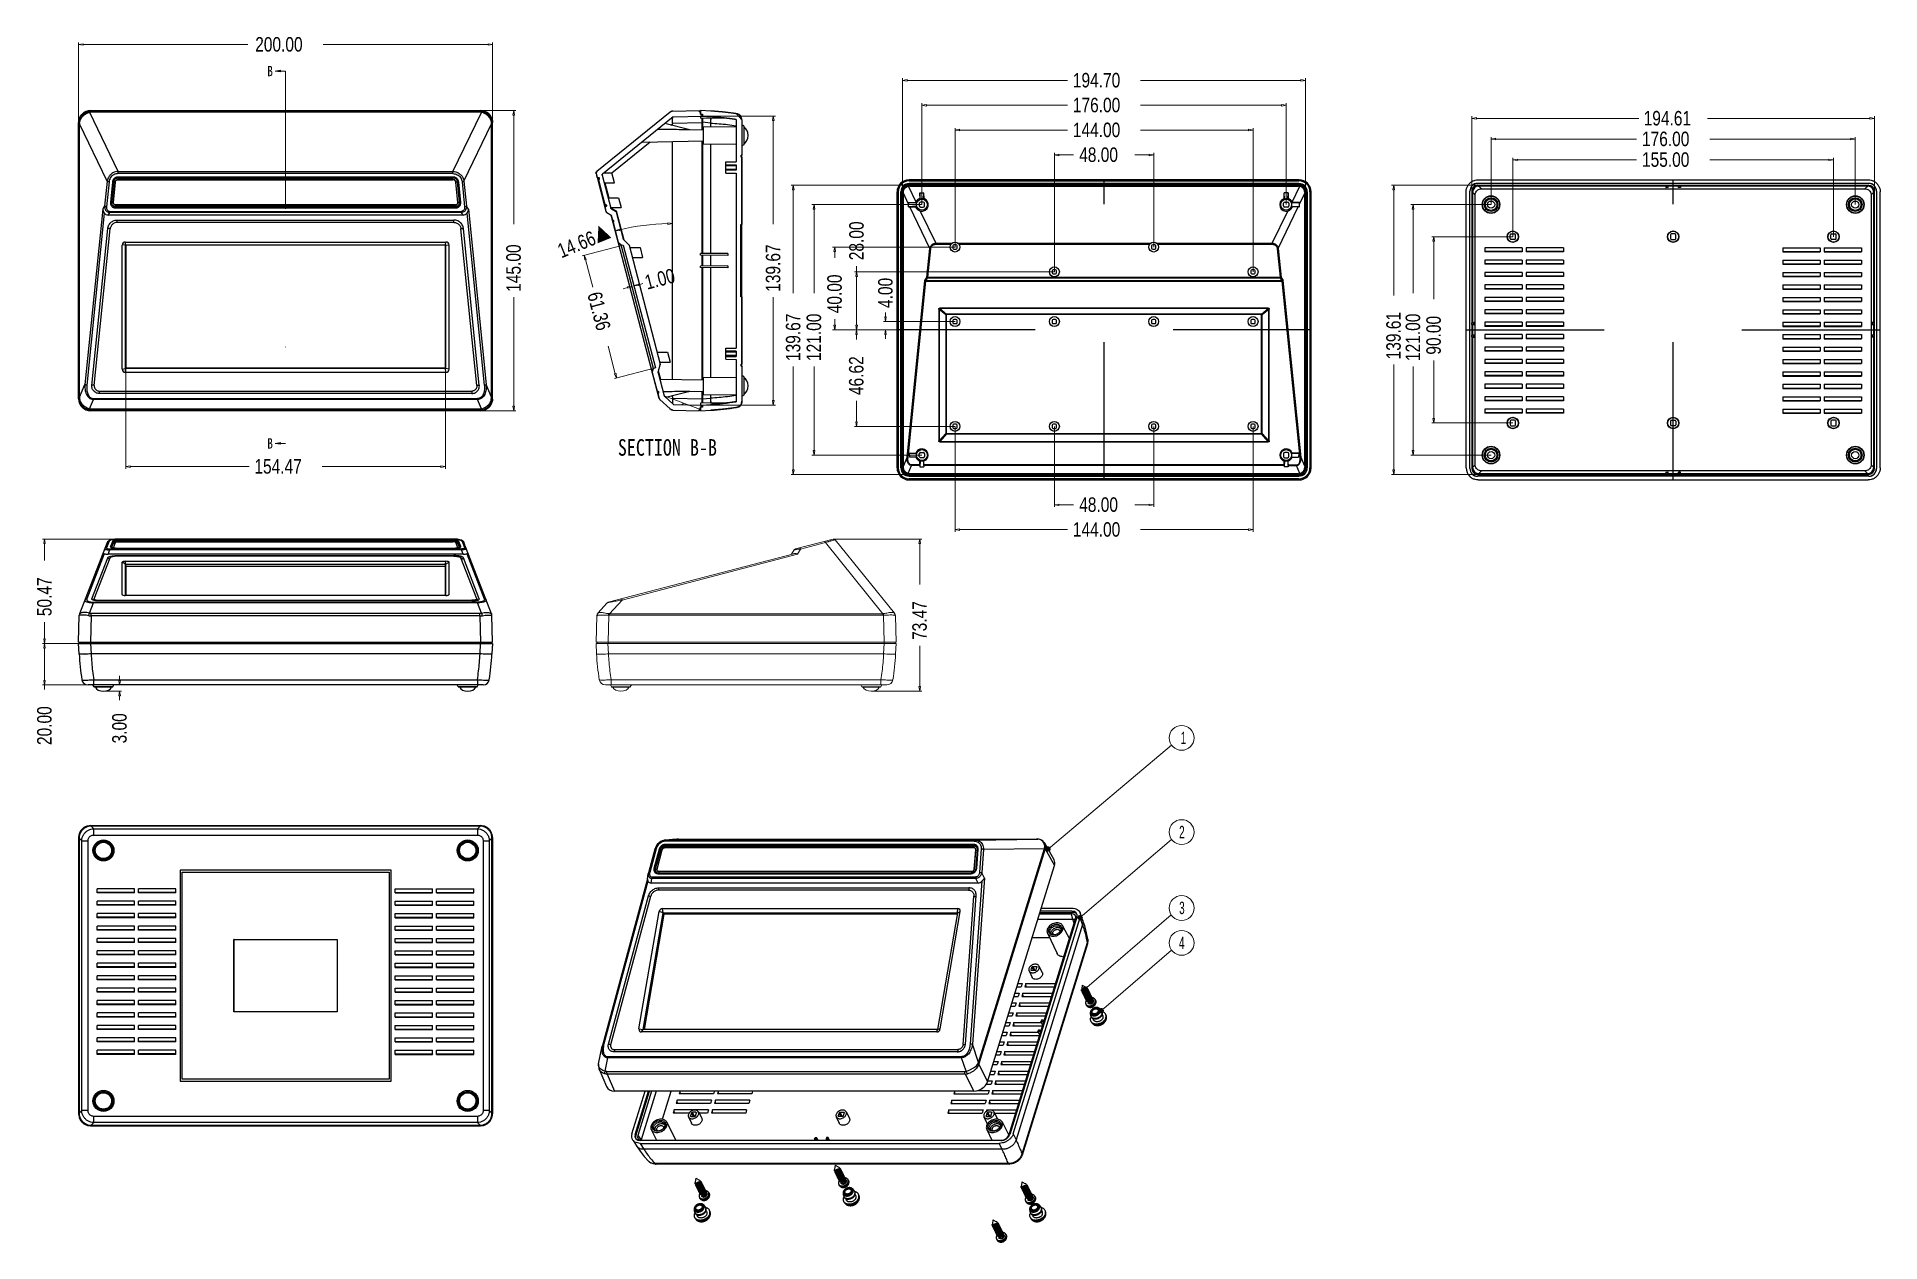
# Model space of a CAD drawing. Header units: inches. Extents: x -219 to 252, y -99 to 210.
import ezdxf

# ---------------------------------------------------------------- set-up
doc = ezdxf.new("R2010")
doc.units = ezdxf.units.IN
doc.header["$MEASUREMENT"] = 0
for name, pattern in [('AI-Linetype-1', [141.111111, 35.277778, -35.277778, 35.277778, -35.277778]), ('AI-Linetype-2', [141.111111, 35.277778, -35.277778, 35.277778, -35.277778]), ('AI-Linetype-3', [141.111111, 35.277778, -35.277778, 35.277778, -35.277778]), ('AI-Linetype-4', [141.111111, 35.277778, -35.277778, 35.277778, -35.277778]), ('AI-Linetype-8', [141.111817, 35.277778, -35.277778, 0.000352778, -35.277778, 0.000352778, -35.277778])]:
    doc.linetypes.add(name, pattern=pattern)
for name, color, linetype in [('02___PRT_ALL_AXES', 7, 'Continuous'), ('from', 7, 'Continuous'), ('hatch', 7, 'Continuous'), ('part', 7, 'Continuous')]:
    doc.layers.add(name, color=color, linetype=linetype)
pattern_1 = [(45, (0, 0), (-7.07107, 7.07107), [])]

# ---------------------------------------------------------------- blocks, each defined once
blk = doc.blocks.new('block 3')
at = {"color": 3, "lineweight": 5, "true_color": 0x00ff00}
blk.add_lwpolyline([(-15.41, 81.12), (7.16, 81.12)], dxfattribs=at)
blk = doc.blocks.new('block 4')
at = {"color": 3, "lineweight": 5, "true_color": 0x00ff00}
blk.add_lwpolyline([(-5.76, 42.21), (7.16, 42.21)], dxfattribs=at)
blk = doc.blocks.new('block 5')
at = {"color": 3, "lineweight": 5, "true_color": 0x00ff00}
blk.add_lwpolyline([(6.63, 79.95), (6.63, 69.51)], dxfattribs=at)
blk = doc.blocks.new('block 6')
at = {"color": 3, "lineweight": 5, "true_color": 0x00ff00}
blk.add_lwpolyline([(6.63, 43.38), (6.63, 53.81)], dxfattribs=at)
blk = doc.blocks.new('block 8')
at = {"color": 3, "lineweight": 5, "true_color": 0x00ff00}
blk.add_lwpolyline([(6.44, 79.95), (6.63, 81.12)], dxfattribs=at)
blk = doc.blocks.new('block 9')
at = {"color": 3, "lineweight": 5, "true_color": 0x00ff00}
blk.add_lwpolyline([(6.63, 81.12), (6.83, 79.95)], dxfattribs=at)
blk = doc.blocks.new('block 10')
at = {"color": 3, "lineweight": 5, "true_color": 0x00ff00}
blk.add_lwpolyline([(6.44, 79.95), (6.83, 79.95)], dxfattribs=at)
blk = doc.blocks.new('block 7')
for name in ['block 8', 'block 9', 'block 10']:
    blk.add_blockref(name, (0, 0))
blk = doc.blocks.new('block 12')
at = {"color": 3, "lineweight": 5, "true_color": 0x00ff00}
blk.add_lwpolyline([(6.83, 43.38), (6.63, 42.21)], dxfattribs=at)
blk = doc.blocks.new('block 13')
at = {"color": 3, "lineweight": 5, "true_color": 0x00ff00}
blk.add_lwpolyline([(6.63, 42.21), (6.44, 43.38)], dxfattribs=at)
blk = doc.blocks.new('block 14')
at = {"color": 3, "lineweight": 5, "true_color": 0x00ff00}
blk.add_lwpolyline([(6.83, 43.38), (6.44, 43.38)], dxfattribs=at)
blk = doc.blocks.new('block 11')
for name in ['block 13', 'block 14', 'block 12']:
    blk.add_blockref(name, (0, 0))
blk = doc.blocks.new('block 15')
at = {"color": 7, "true_color": 0xffffff, "insert": (8.49, 55.31), "char_height": 3.7066, "attachment_point": 7, "rotation": 90}
blk.add_mtext('\\fAdobe Song Std L|b0|i0|c0|p34;\\W0.8;73.47', dxfattribs=at)
blk = doc.blocks.new('block 16')
at = {"lineweight": 0}
blk.add_lwpolyline([(-15.41, 81.12), (-15.41, 81.12)], dxfattribs=at)
blk = doc.blocks.new('block 17')
at = {"lineweight": 0}
blk.add_lwpolyline([(-5.76, 42.21), (-5.76, 42.21)], dxfattribs=at)
blk = doc.blocks.new('block 18')
at = {"lineweight": 0}
blk.add_lwpolyline([(6.63, 42.21), (6.63, 42.21)], dxfattribs=at)
blk = doc.blocks.new('block 2')
for name in ['block 3', 'block 16', 'block 7', 'block 5', 'block 15', 'block 6', 'block 11', 'block 4', 'block 17', 'block 18']:
    blk.add_blockref(name, (0, 0))
blk = doc.blocks.new('block 20')
at = {"color": 3, "lineweight": 5, "true_color": 0x00ff00}
blk.add_lwpolyline([(-208.56, 54.39), (-217.81, 54.39)], dxfattribs=at)
blk = doc.blocks.new('block 21')
at = {"color": 3, "lineweight": 5, "true_color": 0x00ff00}
blk.add_lwpolyline([(-198.38, 81.12), (-217.81, 81.12)], dxfattribs=at)
blk = doc.blocks.new('block 22')
at = {"color": 3, "lineweight": 5, "true_color": 0x00ff00}
blk.add_lwpolyline([(-217.28, 55.56), (-217.28, 59.9)], dxfattribs=at)
blk = doc.blocks.new('block 23')
at = {"color": 3, "lineweight": 5, "true_color": 0x00ff00}
blk.add_lwpolyline([(-217.28, 79.95), (-217.28, 75.6)], dxfattribs=at)
blk = doc.blocks.new('block 25')
at = {"color": 3, "lineweight": 5, "true_color": 0x00ff00}
blk.add_lwpolyline([(-217.09, 55.56), (-217.28, 54.39)], dxfattribs=at)
blk = doc.blocks.new('block 26')
at = {"color": 3, "lineweight": 5, "true_color": 0x00ff00}
blk.add_lwpolyline([(-217.28, 54.39), (-217.48, 55.56)], dxfattribs=at)
blk = doc.blocks.new('block 27')
at = {"color": 3, "lineweight": 5, "true_color": 0x00ff00}
blk.add_lwpolyline([(-217.09, 55.56), (-217.48, 55.56)], dxfattribs=at)
blk = doc.blocks.new('block 24')
for name in ['block 26', 'block 27', 'block 25']:
    blk.add_blockref(name, (0, 0))
blk = doc.blocks.new('block 29')
at = {"color": 3, "lineweight": 5, "true_color": 0x00ff00}
blk.add_lwpolyline([(-217.48, 79.95), (-217.28, 81.12)], dxfattribs=at)
blk = doc.blocks.new('block 30')
at = {"color": 3, "lineweight": 5, "true_color": 0x00ff00}
blk.add_lwpolyline([(-217.28, 81.12), (-217.09, 79.95)], dxfattribs=at)
blk = doc.blocks.new('block 31')
at = {"color": 3, "lineweight": 5, "true_color": 0x00ff00}
blk.add_lwpolyline([(-217.48, 79.95), (-217.09, 79.95)], dxfattribs=at)
blk = doc.blocks.new('block 28')
for name in ['block 29', 'block 30', 'block 31']:
    blk.add_blockref(name, (0, 0))
blk = doc.blocks.new('block 32')
at = {"color": 7, "true_color": 0xffffff, "insert": (-215.43, 61.4), "char_height": 3.7066, "attachment_point": 7, "rotation": 90}
blk.add_mtext('\\fAdobe Song Std L|b0|i0|c0|p34;\\W0.8;50.47', dxfattribs=at)
blk = doc.blocks.new('block 33')
at = {"lineweight": 0}
blk.add_lwpolyline([(-208.56, 54.39), (-208.56, 54.39)], dxfattribs=at)
blk = doc.blocks.new('block 34')
at = {"lineweight": 0}
blk.add_lwpolyline([(-198.38, 81.12), (-198.38, 81.12)], dxfattribs=at)
blk = doc.blocks.new('block 35')
at = {"lineweight": 0}
blk.add_lwpolyline([(-217.28, 81.12), (-217.28, 81.12)], dxfattribs=at)
blk = doc.blocks.new('block 19')
for name in ['block 21', 'block 28', 'block 35', 'block 34', 'block 23', 'block 32', 'block 22', 'block 20', 'block 24', 'block 33']:
    blk.add_blockref(name, (0, 0))
blk = doc.blocks.new('block 37')
at = {"color": 3, "lineweight": 5, "true_color": 0x00ff00}
blk.add_lwpolyline([(-205.69, 43.8), (-217.81, 43.8)], dxfattribs=at)
blk = doc.blocks.new('block 38')
at = {"color": 3, "lineweight": 5, "true_color": 0x00ff00}
blk.add_lwpolyline([(-208.56, 54.39), (-217.81, 54.39)], dxfattribs=at)
blk = doc.blocks.new('block 39')
at = {"color": 3, "lineweight": 5, "true_color": 0x00ff00}
blk.add_lwpolyline([(-217.28, 53.23), (-217.28, 44.97)], dxfattribs=at)
blk = doc.blocks.new('block 40')
at = {"color": 3, "lineweight": 5, "true_color": 0x00ff00}
blk.add_lwpolyline([(-217.28, 43.8), (-217.28, 42.64)], dxfattribs=at)
blk = doc.blocks.new('block 42')
at = {"color": 3, "lineweight": 5, "true_color": 0x00ff00}
blk.add_lwpolyline([(-217.48, 53.23), (-217.28, 54.39)], dxfattribs=at)
blk = doc.blocks.new('block 43')
at = {"color": 3, "lineweight": 5, "true_color": 0x00ff00}
blk.add_lwpolyline([(-217.28, 54.39), (-217.09, 53.23)], dxfattribs=at)
blk = doc.blocks.new('block 44')
at = {"color": 3, "lineweight": 5, "true_color": 0x00ff00}
blk.add_lwpolyline([(-217.48, 53.23), (-217.09, 53.23)], dxfattribs=at)
blk = doc.blocks.new('block 41')
for name in ['block 42', 'block 44', 'block 43']:
    blk.add_blockref(name, (0, 0))
blk = doc.blocks.new('block 46')
at = {"color": 3, "lineweight": 5, "true_color": 0x00ff00}
blk.add_lwpolyline([(-217.09, 44.97), (-217.28, 43.8)], dxfattribs=at)
blk = doc.blocks.new('block 47')
at = {"color": 3, "lineweight": 5, "true_color": 0x00ff00}
blk.add_lwpolyline([(-217.28, 43.8), (-217.48, 44.97)], dxfattribs=at)
blk = doc.blocks.new('block 48')
at = {"color": 3, "lineweight": 5, "true_color": 0x00ff00}
blk.add_lwpolyline([(-217.09, 44.97), (-217.48, 44.97)], dxfattribs=at)
blk = doc.blocks.new('block 45')
for name in ['block 47', 'block 48', 'block 46']:
    blk.add_blockref(name, (0, 0))
blk = doc.blocks.new('block 49')
at = {"color": 7, "true_color": 0xffffff, "insert": (-215.43, 28.43), "char_height": 3.7066, "attachment_point": 7, "rotation": 90}
blk.add_mtext('\\fAdobe Song Std L|b0|i0|c0|p34;\\W0.8;20.00', dxfattribs=at)
blk = doc.blocks.new('block 50')
at = {"lineweight": 0}
blk.add_lwpolyline([(-205.69, 43.8), (-205.69, 43.8)], dxfattribs=at)
blk = doc.blocks.new('block 51')
at = {"lineweight": 0}
blk.add_lwpolyline([(-208.56, 54.39), (-208.56, 54.39)], dxfattribs=at)
blk = doc.blocks.new('block 52')
at = {"lineweight": 0}
blk.add_lwpolyline([(-217.28, 54.39), (-217.28, 54.39)], dxfattribs=at)
blk = doc.blocks.new('block 36')
for name in ['block 38', 'block 41', 'block 52', 'block 39', 'block 51', 'block 37', 'block 45', 'block 40', 'block 50', 'block 49']:
    blk.add_blockref(name, (0, 0))
blk = doc.blocks.new('block 54')
at = {"color": 3, "lineweight": 5, "true_color": 0x00ff00}
blk.add_lwpolyline([(-198.81, 43.8), (-197.55, 43.8)], dxfattribs=at)
blk = doc.blocks.new('block 55')
at = {"color": 3, "lineweight": 5, "true_color": 0x00ff00}
blk.add_lwpolyline([(-202.21, 42.21), (-197.55, 42.21)], dxfattribs=at)
blk = doc.blocks.new('block 56')
at = {"color": 3, "lineweight": 5, "true_color": 0x00ff00}
blk.add_lwpolyline([(-198.07, 44.97), (-198.07, 46.13)], dxfattribs=at)
blk = doc.blocks.new('block 57')
at = {"color": 3, "lineweight": 5, "true_color": 0x00ff00}
blk.add_lwpolyline([(-198.07, 41.05), (-198.07, 39.88)], dxfattribs=at)
blk = doc.blocks.new('block 59')
at = {"color": 3, "lineweight": 5, "true_color": 0x00ff00}
blk.add_lwpolyline([(-197.88, 44.97), (-198.07, 43.8)], dxfattribs=at)
blk = doc.blocks.new('block 60')
at = {"color": 3, "lineweight": 5, "true_color": 0x00ff00}
blk.add_lwpolyline([(-198.07, 43.8), (-198.27, 44.97)], dxfattribs=at)
blk = doc.blocks.new('block 61')
at = {"color": 3, "lineweight": 5, "true_color": 0x00ff00}
blk.add_lwpolyline([(-197.88, 44.97), (-198.27, 44.97)], dxfattribs=at)
blk = doc.blocks.new('block 58')
for name in ['block 60', 'block 61', 'block 59']:
    blk.add_blockref(name, (0, 0))
blk = doc.blocks.new('block 63')
at = {"color": 3, "lineweight": 5, "true_color": 0x00ff00}
blk.add_lwpolyline([(-198.27, 41.05), (-198.07, 42.21)], dxfattribs=at)
blk = doc.blocks.new('block 64')
at = {"color": 3, "lineweight": 5, "true_color": 0x00ff00}
blk.add_lwpolyline([(-198.07, 42.21), (-197.88, 41.05)], dxfattribs=at)
blk = doc.blocks.new('block 65')
at = {"color": 3, "lineweight": 5, "true_color": 0x00ff00}
blk.add_lwpolyline([(-198.27, 41.05), (-197.88, 41.05)], dxfattribs=at)
blk = doc.blocks.new('block 62')
for name in ['block 63', 'block 65', 'block 64']:
    blk.add_blockref(name, (0, 0))
blk = doc.blocks.new('block 66')
at = {"color": 7, "true_color": 0xffffff, "insert": (-196.22, 28.85), "char_height": 3.7066, "attachment_point": 7, "rotation": 90}
blk.add_mtext('\\fAdobe Song Std L|b0|i0|c0|p34;\\W0.8;3.00', dxfattribs=at)
blk = doc.blocks.new('block 67')
at = {"lineweight": 0}
blk.add_lwpolyline([(-198.81, 43.8), (-198.81, 43.8)], dxfattribs=at)
blk = doc.blocks.new('block 68')
at = {"lineweight": 0}
blk.add_lwpolyline([(-202.21, 42.21), (-202.21, 42.21)], dxfattribs=at)
blk = doc.blocks.new('block 69')
at = {"lineweight": 0}
blk.add_lwpolyline([(-198.07, 42.21), (-198.07, 42.21)], dxfattribs=at)
blk = doc.blocks.new('block 53')
for name in ['block 54', 'block 67', 'block 58', 'block 56', 'block 55', 'block 68', 'block 62', 'block 69', 'block 57', 'block 66']:
    blk.add_blockref(name, (0, 0))
blk = doc.blocks.new('block 71')
at = {"color": 3, "lineweight": 5, "true_color": 0x00ff00}
blk.add_lwpolyline([(-49.01, 189.32), (-30.3, 189.32)], dxfattribs=at)
blk = doc.blocks.new('block 72')
at = {"color": 3, "lineweight": 5, "true_color": 0x00ff00}
blk.add_lwpolyline([(-49.01, 115.36), (-30.3, 115.36)], dxfattribs=at)
blk = doc.blocks.new('block 73')
at = {"color": 3, "lineweight": 5, "true_color": 0x00ff00}
blk.add_lwpolyline([(-30.83, 188.15), (-30.83, 161.69)], dxfattribs=at)
blk = doc.blocks.new('block 74')
at = {"color": 3, "lineweight": 5, "true_color": 0x00ff00}
blk.add_lwpolyline([(-30.83, 116.52), (-30.83, 142.98)], dxfattribs=at)
blk = doc.blocks.new('block 76')
at = {"color": 3, "lineweight": 5, "true_color": 0x00ff00}
blk.add_lwpolyline([(-31.03, 188.15), (-30.83, 189.32)], dxfattribs=at)
blk = doc.blocks.new('block 77')
at = {"color": 3, "lineweight": 5, "true_color": 0x00ff00}
blk.add_lwpolyline([(-30.83, 189.32), (-30.64, 188.15)], dxfattribs=at)
blk = doc.blocks.new('block 78')
at = {"color": 3, "lineweight": 5, "true_color": 0x00ff00}
blk.add_lwpolyline([(-31.03, 188.15), (-30.64, 188.15)], dxfattribs=at)
blk = doc.blocks.new('block 75')
for name in ['block 76', 'block 77', 'block 78']:
    blk.add_blockref(name, (0, 0))
blk = doc.blocks.new('block 80')
at = {"color": 3, "lineweight": 5, "true_color": 0x00ff00}
blk.add_lwpolyline([(-30.64, 116.52), (-30.83, 115.36)], dxfattribs=at)
blk = doc.blocks.new('block 81')
at = {"color": 3, "lineweight": 5, "true_color": 0x00ff00}
blk.add_lwpolyline([(-30.83, 115.36), (-31.03, 116.52)], dxfattribs=at)
blk = doc.blocks.new('block 82')
at = {"color": 3, "lineweight": 5, "true_color": 0x00ff00}
blk.add_lwpolyline([(-30.64, 116.52), (-31.03, 116.52)], dxfattribs=at)
blk = doc.blocks.new('block 79')
for name in ['block 81', 'block 82', 'block 80']:
    blk.add_blockref(name, (0, 0))
blk = doc.blocks.new('block 83')
at = {"color": 7, "true_color": 0xffffff, "insert": (-28.98, 144.36), "char_height": 3.7066, "attachment_point": 7, "rotation": 90}
blk.add_mtext('\\fAdobe Song Std L|b0|i0|c0|p34;\\W0.8;139.67', dxfattribs=at)
blk = doc.blocks.new('block 84')
at = {"lineweight": 0}
blk.add_lwpolyline([(-49.01, 189.32), (-49.01, 189.32)], dxfattribs=at)
blk = doc.blocks.new('block 85')
at = {"lineweight": 0}
blk.add_lwpolyline([(-49.01, 115.36), (-49.01, 115.36)], dxfattribs=at)
blk = doc.blocks.new('block 86')
at = {"lineweight": 0}
blk.add_lwpolyline([(-30.83, 115.36), (-30.83, 115.36)], dxfattribs=at)
blk = doc.blocks.new('block 70')
for name in ['block 71', 'block 84', 'block 75', 'block 73', 'block 83', 'block 74', 'block 72', 'block 85', 'block 79', 'block 86']:
    blk.add_blockref(name, (0, 0))
blk = doc.blocks.new('block 88')
at = {"color": 3, "lineweight": 5, "true_color": 0x00ff00}
blk.add_lwpolyline([(-66.8, 145.03), (-67.12, 146.25)], dxfattribs=at)
blk = doc.blocks.new('block 89')
at = {"color": 3, "lineweight": 5, "true_color": 0x00ff00}
blk.add_lwpolyline([(-66.29, 145.17), (-66.6, 146.38)], dxfattribs=at)
blk = doc.blocks.new('block 90')
at = {"color": 3, "lineweight": 5, "true_color": 0x00ff00}
blk.add_lwpolyline([(-68.11, 145.44), (-69.24, 145.15)], dxfattribs=at)
blk = doc.blocks.new('block 91')
at = {"color": 3, "lineweight": 5, "true_color": 0x00ff00}
blk.add_lwpolyline([(-65.34, 146.17), (-64.22, 146.46)], dxfattribs=at)
blk = doc.blocks.new('block 93')
at = {"color": 3, "lineweight": 5, "true_color": 0x00ff00}
blk.add_lwpolyline([(-68.16, 145.63), (-66.98, 145.74)], dxfattribs=at)
blk = doc.blocks.new('block 94')
at = {"color": 3, "lineweight": 5, "true_color": 0x00ff00}
blk.add_lwpolyline([(-66.98, 145.74), (-68.06, 145.26)], dxfattribs=at)
blk = doc.blocks.new('block 95')
at = {"color": 3, "lineweight": 5, "true_color": 0x00ff00}
blk.add_lwpolyline([(-68.16, 145.63), (-68.06, 145.26)], dxfattribs=at)
blk = doc.blocks.new('block 92')
for name in ['block 93', 'block 95', 'block 94']:
    blk.add_blockref(name, (0, 0))
blk = doc.blocks.new('block 97')
at = {"color": 3, "lineweight": 5, "true_color": 0x00ff00}
blk.add_lwpolyline([(-65.29, 145.98), (-66.47, 145.87)], dxfattribs=at)
blk = doc.blocks.new('block 98')
at = {"color": 3, "lineweight": 5, "true_color": 0x00ff00}
blk.add_lwpolyline([(-66.47, 145.87), (-65.39, 146.35)], dxfattribs=at)
blk = doc.blocks.new('block 99')
at = {"color": 3, "lineweight": 5, "true_color": 0x00ff00}
blk.add_lwpolyline([(-65.29, 145.98), (-65.39, 146.35)], dxfattribs=at)
blk = doc.blocks.new('block 96')
for name in ['block 98', 'block 99', 'block 97']:
    blk.add_blockref(name, (0, 0))
blk = doc.blocks.new('block 100')
at = {"color": 7, "true_color": 0xffffff, "insert": (-63.1, 144.84), "char_height": 3.7066, "attachment_point": 7, "rotation": 14.6584}
blk.add_mtext('\\fAdobe Song Std L|b0|i0|c0|p34;\\W0.8;1.00', dxfattribs=at)
blk = doc.blocks.new('block 101')
at = {"lineweight": 0}
blk.add_lwpolyline([(-66.8, 145.03), (-66.8, 145.03)], dxfattribs=at)
blk = doc.blocks.new('block 102')
at = {"lineweight": 0}
blk.add_lwpolyline([(-66.29, 145.17), (-66.29, 145.17)], dxfattribs=at)
blk = doc.blocks.new('block 103')
at = {"lineweight": 0}
blk.add_lwpolyline([(-66.47, 145.87), (-66.47, 145.87)], dxfattribs=at)
blk = doc.blocks.new('block 87')
for name in ['block 88', 'block 89', 'block 96', 'block 91', 'block 100', 'block 90', 'block 92', 'block 101', 'block 103', 'block 102']:
    blk.add_blockref(name, (0, 0))
blk = doc.blocks.new('block 105')
at = {"color": 3, "lineweight": 5, "true_color": 0x00ff00}
blk.add_lwpolyline([(-60.98, 124.9), (-71.48, 122.15)], dxfattribs=at)
blk = doc.blocks.new('block 106')
at = {"color": 3, "lineweight": 5, "true_color": 0x00ff00}
blk.add_lwpolyline([(-69.2, 156.33), (-79.7, 153.58)], dxfattribs=at)
blk = doc.blocks.new('block 107')
at = {"color": 3, "lineweight": 5, "true_color": 0x00ff00}
blk.add_lwpolyline([(-71.26, 123.41), (-73.11, 130.49)], dxfattribs=at)
blk = doc.blocks.new('block 108')
at = {"color": 3, "lineweight": 5, "true_color": 0x00ff00}
blk.add_lwpolyline([(-78.89, 152.59), (-77.04, 145.51)], dxfattribs=at)
blk = doc.blocks.new('block 110')
at = {"color": 3, "lineweight": 5, "true_color": 0x00ff00}
blk.add_lwpolyline([(-71.07, 123.46), (-70.97, 122.29)], dxfattribs=at)
blk = doc.blocks.new('block 111')
at = {"color": 3, "lineweight": 5, "true_color": 0x00ff00}
blk.add_lwpolyline([(-70.97, 122.29), (-71.45, 123.36)], dxfattribs=at)
blk = doc.blocks.new('block 112')
at = {"color": 3, "lineweight": 5, "true_color": 0x00ff00}
blk.add_lwpolyline([(-71.07, 123.46), (-71.45, 123.36)], dxfattribs=at)
blk = doc.blocks.new('block 109')
for name in ['block 112', 'block 111', 'block 110']:
    blk.add_blockref(name, (0, 0))
blk = doc.blocks.new('block 114')
at = {"color": 3, "lineweight": 5, "true_color": 0x00ff00}
blk.add_lwpolyline([(-79.08, 152.54), (-79.19, 153.72)], dxfattribs=at)
blk = doc.blocks.new('block 115')
at = {"color": 3, "lineweight": 5, "true_color": 0x00ff00}
blk.add_lwpolyline([(-79.19, 153.72), (-78.71, 152.64)], dxfattribs=at)
blk = doc.blocks.new('block 116')
at = {"color": 3, "lineweight": 5, "true_color": 0x00ff00}
blk.add_lwpolyline([(-79.08, 152.54), (-78.71, 152.64)], dxfattribs=at)
blk = doc.blocks.new('block 113')
for name in ['block 114', 'block 115', 'block 116']:
    blk.add_blockref(name, (0, 0))
blk = doc.blocks.new('block 117')
at = {"color": 7, "true_color": 0xffffff, "insert": (-78.5, 143.75), "char_height": 3.7066, "attachment_point": 7, "rotation": 284.6584}
blk.add_mtext('\\fAdobe Song Std L|b0|i0|c0|p34;\\W0.8;61.36', dxfattribs=at)
blk = doc.blocks.new('block 118')
at = {"lineweight": 0}
blk.add_lwpolyline([(-60.98, 124.9), (-60.98, 124.9)], dxfattribs=at)
blk = doc.blocks.new('block 119')
at = {"lineweight": 0}
blk.add_lwpolyline([(-69.2, 156.33), (-69.2, 156.33)], dxfattribs=at)
blk = doc.blocks.new('block 120')
at = {"lineweight": 0}
blk.add_lwpolyline([(-79.19, 153.72), (-79.19, 153.72)], dxfattribs=at)
blk = doc.blocks.new('block 104')
for name in ['block 106', 'block 119', 'block 113', 'block 120', 'block 108', 'block 117', 'block 107', 'block 105', 'block 109', 'block 118']:
    blk.add_blockref(name, (0, 0))
blk = doc.blocks.new('block 122')
at = {"color": 3, "lineweight": 5, "true_color": 0x00ff00}
blk.add_open_spline([(-57.81, 161.82), (-61.96, 161.73), (-66.08, 161.2), (-70.12, 160.23)], degree=3, dxfattribs=at)
blk = doc.blocks.new('block 124')
at = {"color": 3, "lineweight": 5, "true_color": 0x00ff00}
blk.add_lwpolyline([(-57.81, 162.01), (-56.64, 161.83)], dxfattribs=at)
blk = doc.blocks.new('block 125')
at = {"color": 3, "lineweight": 5, "true_color": 0x00ff00}
blk.add_lwpolyline([(-56.64, 161.83), (-57.81, 161.62)], dxfattribs=at)
blk = doc.blocks.new('block 126')
at = {"color": 3, "lineweight": 5, "true_color": 0x00ff00}
blk.add_lwpolyline([(-57.81, 162.01), (-57.81, 161.62)], dxfattribs=at)
blk = doc.blocks.new('block 123')
for name in ['block 124', 'block 126', 'block 125']:
    blk.add_blockref(name, (0, 0))
blk = doc.blocks.new('block 128')
at = {"color": 3, "lineweight": 5, "true_color": 0x00ff00}
blk.add_lwpolyline([(-70.07, 160.05), (-71.25, 159.95)], dxfattribs=at)
blk = doc.blocks.new('block 129')
at = {"color": 3, "lineweight": 5, "true_color": 0x00ff00}
blk.add_lwpolyline([(-71.25, 159.95), (-70.16, 160.42)], dxfattribs=at)
blk = doc.blocks.new('block 130')
at = {"color": 3, "lineweight": 5, "true_color": 0x00ff00}
blk.add_lwpolyline([(-70.07, 160.05), (-70.16, 160.42)], dxfattribs=at)
blk = doc.blocks.new('block 127')
for name in ['block 129', 'block 130', 'block 128']:
    blk.add_blockref(name, (0, 0))
blk = doc.blocks.new('block 131')
at = {"color": 7, "true_color": 0xffffff, "insert": (-85.03, 152.86), "char_height": 3.7066, "attachment_point": 7, "rotation": 22.2317}
blk.add_mtext('\\fAdobe Song Std L|b0|i0|c0|p34;\\W0.8;14.66▲', dxfattribs=at)
blk = doc.blocks.new('block 132')
at = {"lineweight": 0}
blk.add_lwpolyline([(-61.56, 161.62), (-61.56, 161.62)], dxfattribs=at)
blk = doc.blocks.new('block 133')
at = {"lineweight": 0}
blk.add_lwpolyline([(-60.03, 117.08), (-60.03, 117.08)], dxfattribs=at)
blk = doc.blocks.new('block 134')
at = {"lineweight": 0}
blk.add_lwpolyline([(-56.64, 121.86), (-56.64, 121.86)], dxfattribs=at)
blk = doc.blocks.new('block 135')
at = {"lineweight": 0}
blk.add_lwpolyline([(-56.64, 182.81), (-56.64, 182.81)], dxfattribs=at)
blk = doc.blocks.new('block 136')
at = {"lineweight": 0}
blk.add_lwpolyline([(-72.3, 163.99), (-72.3, 163.99)], dxfattribs=at)
blk = doc.blocks.new('block 121')
for name in ['block 135', 'block 131', 'block 136', 'block 127', 'block 122', 'block 132', 'block 123', 'block 134', 'block 133']:
    blk.add_blockref(name, (0, 0))
blk = doc.blocks.new('block 138')
at = {"color": 3, "lineweight": 5, "true_color": 0x00ff00}
blk.add_lwpolyline([(15.67, 109.95), (15.67, 83)], dxfattribs=at)
blk = doc.blocks.new('block 139')
at = {"color": 3, "lineweight": 5, "true_color": 0x00ff00}
blk.add_lwpolyline([(91.92, 109.95), (91.92, 83)], dxfattribs=at)
blk = doc.blocks.new('block 140')
at = {"color": 3, "lineweight": 5, "true_color": 0x00ff00}
blk.add_lwpolyline([(16.83, 83.53), (44.44, 83.53)], dxfattribs=at)
blk = doc.blocks.new('block 141')
at = {"color": 3, "lineweight": 5, "true_color": 0x00ff00}
blk.add_lwpolyline([(90.75, 83.53), (63.15, 83.53)], dxfattribs=at)
blk = doc.blocks.new('block 143')
at = {"color": 3, "lineweight": 5, "true_color": 0x00ff00}
blk.add_lwpolyline([(16.83, 83.34), (15.67, 83.53)], dxfattribs=at)
blk = doc.blocks.new('block 144')
at = {"color": 3, "lineweight": 5, "true_color": 0x00ff00}
blk.add_lwpolyline([(15.67, 83.53), (16.83, 83.73)], dxfattribs=at)
blk = doc.blocks.new('block 145')
at = {"color": 3, "lineweight": 5, "true_color": 0x00ff00}
blk.add_lwpolyline([(16.83, 83.34), (16.83, 83.73)], dxfattribs=at)
blk = doc.blocks.new('block 142')
for name in ['block 144', 'block 143', 'block 145']:
    blk.add_blockref(name, (0, 0))
blk = doc.blocks.new('block 147')
at = {"color": 3, "lineweight": 5, "true_color": 0x00ff00}
blk.add_lwpolyline([(90.75, 83.73), (91.92, 83.53)], dxfattribs=at)
blk = doc.blocks.new('block 148')
at = {"color": 3, "lineweight": 5, "true_color": 0x00ff00}
blk.add_lwpolyline([(91.92, 83.53), (90.75, 83.34)], dxfattribs=at)
blk = doc.blocks.new('block 149')
at = {"color": 3, "lineweight": 5, "true_color": 0x00ff00}
blk.add_lwpolyline([(90.75, 83.73), (90.75, 83.34)], dxfattribs=at)
blk = doc.blocks.new('block 146')
for name in ['block 147', 'block 149', 'block 148']:
    blk.add_blockref(name, (0, 0))
blk = doc.blocks.new('block 150')
at = {"color": 7, "true_color": 0xffffff, "insert": (45.82, 81.68), "char_height": 3.7066, "attachment_point": 7}
blk.add_mtext('\\fAdobe Song Std L|b0|i0|c0|p34;\\W0.8;144.00', dxfattribs=at)
blk = doc.blocks.new('block 151')
at = {"lineweight": 0}
blk.add_lwpolyline([(15.67, 109.95), (15.67, 109.95)], dxfattribs=at)
blk = doc.blocks.new('block 152')
at = {"lineweight": 0}
blk.add_lwpolyline([(91.92, 109.95), (91.92, 109.95)], dxfattribs=at)
blk = doc.blocks.new('block 153')
at = {"lineweight": 0}
blk.add_lwpolyline([(91.92, 83.53), (91.92, 83.53)], dxfattribs=at)
blk = doc.blocks.new('block 137')
for name in ['block 138', 'block 151', 'block 139', 'block 152', 'block 150', 'block 142', 'block 140', 'block 141', 'block 146', 'block 153']:
    blk.add_blockref(name, (0, 0))
blk = doc.blocks.new('block 155')
at = {"color": 3, "lineweight": 5, "true_color": 0x00ff00}
blk.add_lwpolyline([(41.09, 109.95), (41.09, 89.36)], dxfattribs=at)
blk = doc.blocks.new('block 156')
at = {"color": 3, "lineweight": 5, "true_color": 0x00ff00}
blk.add_lwpolyline([(66.5, 109.95), (66.5, 89.36)], dxfattribs=at)
blk = doc.blocks.new('block 157')
at = {"color": 3, "lineweight": 5, "true_color": 0x00ff00}
blk.add_lwpolyline([(42.25, 89.89), (45.94, 89.89)], dxfattribs=at)
blk = doc.blocks.new('block 158')
at = {"color": 3, "lineweight": 5, "true_color": 0x00ff00}
blk.add_lwpolyline([(65.34, 89.89), (61.64, 89.89)], dxfattribs=at)
blk = doc.blocks.new('block 160')
at = {"color": 3, "lineweight": 5, "true_color": 0x00ff00}
blk.add_lwpolyline([(42.25, 89.69), (41.09, 89.89)], dxfattribs=at)
blk = doc.blocks.new('block 161')
at = {"color": 3, "lineweight": 5, "true_color": 0x00ff00}
blk.add_lwpolyline([(41.09, 89.89), (42.25, 90.08)], dxfattribs=at)
blk = doc.blocks.new('block 162')
at = {"color": 3, "lineweight": 5, "true_color": 0x00ff00}
blk.add_lwpolyline([(42.25, 89.69), (42.25, 90.08)], dxfattribs=at)
blk = doc.blocks.new('block 159')
for name in ['block 161', 'block 160', 'block 162']:
    blk.add_blockref(name, (0, 0))
blk = doc.blocks.new('block 164')
at = {"color": 3, "lineweight": 5, "true_color": 0x00ff00}
blk.add_lwpolyline([(65.34, 90.08), (66.5, 89.89)], dxfattribs=at)
blk = doc.blocks.new('block 165')
at = {"color": 3, "lineweight": 5, "true_color": 0x00ff00}
blk.add_lwpolyline([(66.5, 89.89), (65.34, 89.69)], dxfattribs=at)
blk = doc.blocks.new('block 166')
at = {"color": 3, "lineweight": 5, "true_color": 0x00ff00}
blk.add_lwpolyline([(65.34, 90.08), (65.34, 89.69)], dxfattribs=at)
blk = doc.blocks.new('block 163')
for name in ['block 164', 'block 166', 'block 165']:
    blk.add_blockref(name, (0, 0))
blk = doc.blocks.new('block 167')
at = {"color": 7, "true_color": 0xffffff, "insert": (47.44, 88.03), "char_height": 3.7066, "attachment_point": 7}
blk.add_mtext('\\fAdobe Song Std L|b0|i0|c0|p34;\\W0.8;48.00', dxfattribs=at)
blk = doc.blocks.new('block 168')
at = {"lineweight": 0}
blk.add_lwpolyline([(41.09, 109.95), (41.09, 109.95)], dxfattribs=at)
blk = doc.blocks.new('block 169')
at = {"lineweight": 0}
blk.add_lwpolyline([(66.5, 109.95), (66.5, 109.95)], dxfattribs=at)
blk = doc.blocks.new('block 170')
at = {"lineweight": 0}
blk.add_lwpolyline([(66.5, 89.89), (66.5, 89.89)], dxfattribs=at)
blk = doc.blocks.new('block 154')
for name in ['block 155', 'block 168', 'block 156', 'block 169', 'block 159', 'block 157', 'block 167', 'block 158', 'block 163', 'block 170']:
    blk.add_blockref(name, (0, 0))
blk = doc.blocks.new('block 172')
at = {"color": 3, "lineweight": 5, "true_color": 0x00ff00}
blk.add_lwpolyline([(7.2, 166.67), (-20.94, 166.67)], dxfattribs=at)
blk = doc.blocks.new('block 173')
at = {"color": 3, "lineweight": 5, "true_color": 0x00ff00}
blk.add_lwpolyline([(7.2, 102.6), (-20.94, 102.6)], dxfattribs=at)
blk = doc.blocks.new('block 174')
at = {"color": 3, "lineweight": 5, "true_color": 0x00ff00}
blk.add_lwpolyline([(-20.41, 165.51), (-20.41, 143.99)], dxfattribs=at)
blk = doc.blocks.new('block 175')
at = {"color": 3, "lineweight": 5, "true_color": 0x00ff00}
blk.add_lwpolyline([(-20.41, 103.76), (-20.41, 125.28)], dxfattribs=at)
blk = doc.blocks.new('block 177')
at = {"color": 3, "lineweight": 5, "true_color": 0x00ff00}
blk.add_lwpolyline([(-20.6, 165.51), (-20.41, 166.67)], dxfattribs=at)
blk = doc.blocks.new('block 178')
at = {"color": 3, "lineweight": 5, "true_color": 0x00ff00}
blk.add_lwpolyline([(-20.41, 166.67), (-20.21, 165.51)], dxfattribs=at)
blk = doc.blocks.new('block 179')
at = {"color": 3, "lineweight": 5, "true_color": 0x00ff00}
blk.add_lwpolyline([(-20.6, 165.51), (-20.21, 165.51)], dxfattribs=at)
blk = doc.blocks.new('block 176')
for name in ['block 177', 'block 179', 'block 178']:
    blk.add_blockref(name, (0, 0))
blk = doc.blocks.new('block 181')
at = {"color": 3, "lineweight": 5, "true_color": 0x00ff00}
blk.add_lwpolyline([(-20.21, 103.76), (-20.41, 102.6)], dxfattribs=at)
blk = doc.blocks.new('block 182')
at = {"color": 3, "lineweight": 5, "true_color": 0x00ff00}
blk.add_lwpolyline([(-20.41, 102.6), (-20.6, 103.76)], dxfattribs=at)
blk = doc.blocks.new('block 183')
at = {"color": 3, "lineweight": 5, "true_color": 0x00ff00}
blk.add_lwpolyline([(-20.21, 103.76), (-20.6, 103.76)], dxfattribs=at)
blk = doc.blocks.new('block 180')
for name in ['block 182', 'block 183', 'block 181']:
    blk.add_blockref(name, (0, 0))
blk = doc.blocks.new('block 184')
at = {"color": 7, "true_color": 0xffffff, "insert": (-18.55, 126.66), "char_height": 3.7066, "attachment_point": 7, "rotation": 90}
blk.add_mtext('\\fAdobe Song Std L|b0|i0|c0|p34;\\W0.8;121.00', dxfattribs=at)
blk = doc.blocks.new('block 185')
at = {"lineweight": 0}
blk.add_lwpolyline([(7.2, 166.67), (7.2, 166.67)], dxfattribs=at)
blk = doc.blocks.new('block 186')
at = {"lineweight": 0}
blk.add_lwpolyline([(7.2, 102.6), (7.2, 102.6)], dxfattribs=at)
blk = doc.blocks.new('block 187')
at = {"lineweight": 0}
blk.add_lwpolyline([(-20.41, 102.6), (-20.41, 102.6)], dxfattribs=at)
blk = doc.blocks.new('block 171')
for name in ['block 172', 'block 176', 'block 174', 'block 185', 'block 184', 'block 175', 'block 180', 'block 173', 'block 187', 'block 186']:
    blk.add_blockref(name, (0, 0))
blk = doc.blocks.new('block 189')
at = {"color": 3, "lineweight": 5, "true_color": 0x00ff00}
blk.add_lwpolyline([(15.67, 109.95), (-10.09, 109.95)], dxfattribs=at)
blk = doc.blocks.new('block 190')
at = {"color": 3, "lineweight": 5, "true_color": 0x00ff00}
blk.add_lwpolyline([(14.08, 134.63), (-10.09, 134.63)], dxfattribs=at)
blk = doc.blocks.new('block 191')
at = {"color": 3, "lineweight": 5, "true_color": 0x00ff00}
blk.add_lwpolyline([(-9.56, 111.11), (-9.56, 116.44)], dxfattribs=at)
blk = doc.blocks.new('block 192')
at = {"color": 3, "lineweight": 5, "true_color": 0x00ff00}
blk.add_lwpolyline([(-9.56, 133.47), (-9.56, 132.14)], dxfattribs=at)
blk = doc.blocks.new('block 194')
at = {"color": 3, "lineweight": 5, "true_color": 0x00ff00}
blk.add_lwpolyline([(-9.36, 111.11), (-9.56, 109.95)], dxfattribs=at)
blk = doc.blocks.new('block 195')
at = {"color": 3, "lineweight": 5, "true_color": 0x00ff00}
blk.add_lwpolyline([(-9.56, 109.95), (-9.75, 111.11)], dxfattribs=at)
blk = doc.blocks.new('block 196')
at = {"color": 3, "lineweight": 5, "true_color": 0x00ff00}
blk.add_lwpolyline([(-9.36, 111.11), (-9.75, 111.11)], dxfattribs=at)
blk = doc.blocks.new('block 193')
for name in ['block 195', 'block 196', 'block 194']:
    blk.add_blockref(name, (0, 0))
blk = doc.blocks.new('block 198')
at = {"color": 3, "lineweight": 5, "true_color": 0x00ff00}
blk.add_lwpolyline([(-9.75, 133.47), (-9.56, 134.63)], dxfattribs=at)
blk = doc.blocks.new('block 199')
at = {"color": 3, "lineweight": 5, "true_color": 0x00ff00}
blk.add_lwpolyline([(-9.56, 134.63), (-9.36, 133.47)], dxfattribs=at)
blk = doc.blocks.new('block 200')
at = {"color": 3, "lineweight": 5, "true_color": 0x00ff00}
blk.add_lwpolyline([(-9.75, 133.47), (-9.36, 133.47)], dxfattribs=at)
blk = doc.blocks.new('block 197')
for name in ['block 198', 'block 200', 'block 199']:
    blk.add_blockref(name, (0, 0))
blk = doc.blocks.new('block 201')
at = {"color": 7, "true_color": 0xffffff, "insert": (-7.7, 117.94), "char_height": 3.7066, "attachment_point": 7, "rotation": 90}
blk.add_mtext('\\fAdobe Song Std L|b0|i0|c0|p34;\\W0.8;46.62', dxfattribs=at)
blk = doc.blocks.new('block 202')
at = {"lineweight": 0}
blk.add_lwpolyline([(15.67, 109.95), (15.67, 109.95)], dxfattribs=at)
blk = doc.blocks.new('block 203')
at = {"lineweight": 0}
blk.add_lwpolyline([(14.08, 134.63), (14.08, 134.63)], dxfattribs=at)
blk = doc.blocks.new('block 204')
at = {"lineweight": 0}
blk.add_lwpolyline([(-9.56, 134.63), (-9.56, 134.63)], dxfattribs=at)
blk = doc.blocks.new('block 188')
for name in ['block 190', 'block 197', 'block 204', 'block 192', 'block 203', 'block 201', 'block 191', 'block 189', 'block 193', 'block 202']:
    blk.add_blockref(name, (0, 0))
blk = doc.blocks.new('block 206')
at = {"color": 3, "lineweight": 5, "true_color": 0x00ff00}
blk.add_lwpolyline([(15.67, 155.81), (-15.64, 155.81)], dxfattribs=at)
blk = doc.blocks.new('block 207')
at = {"color": 3, "lineweight": 5, "true_color": 0x00ff00}
blk.add_lwpolyline([(15.9, 134.63), (-15.64, 134.63)], dxfattribs=at)
blk = doc.blocks.new('block 208')
at = {"color": 3, "lineweight": 5, "true_color": 0x00ff00}
blk.add_lwpolyline([(-15.11, 154.65), (-15.11, 153.07)], dxfattribs=at)
blk = doc.blocks.new('block 209')
at = {"color": 3, "lineweight": 5, "true_color": 0x00ff00}
blk.add_lwpolyline([(-15.11, 135.8), (-15.11, 137.37)], dxfattribs=at)
blk = doc.blocks.new('block 211')
at = {"color": 3, "lineweight": 5, "true_color": 0x00ff00}
blk.add_lwpolyline([(-15.31, 154.65), (-15.11, 155.81)], dxfattribs=at)
blk = doc.blocks.new('block 212')
at = {"color": 3, "lineweight": 5, "true_color": 0x00ff00}
blk.add_lwpolyline([(-15.11, 155.81), (-14.92, 154.65)], dxfattribs=at)
blk = doc.blocks.new('block 213')
at = {"color": 3, "lineweight": 5, "true_color": 0x00ff00}
blk.add_lwpolyline([(-15.31, 154.65), (-14.92, 154.65)], dxfattribs=at)
blk = doc.blocks.new('block 210')
for name in ['block 211', 'block 212', 'block 213']:
    blk.add_blockref(name, (0, 0))
blk = doc.blocks.new('block 215')
at = {"color": 3, "lineweight": 5, "true_color": 0x00ff00}
blk.add_lwpolyline([(-14.92, 135.8), (-15.11, 134.63)], dxfattribs=at)
blk = doc.blocks.new('block 216')
at = {"color": 3, "lineweight": 5, "true_color": 0x00ff00}
blk.add_lwpolyline([(-15.11, 134.63), (-15.31, 135.8)], dxfattribs=at)
blk = doc.blocks.new('block 217')
at = {"color": 3, "lineweight": 5, "true_color": 0x00ff00}
blk.add_lwpolyline([(-14.92, 135.8), (-15.31, 135.8)], dxfattribs=at)
blk = doc.blocks.new('block 214')
for name in ['block 216', 'block 217', 'block 215']:
    blk.add_blockref(name, (0, 0))
blk = doc.blocks.new('block 218')
at = {"color": 7, "true_color": 0xffffff, "insert": (-13.26, 138.87), "char_height": 3.7066, "attachment_point": 7, "rotation": 90}
blk.add_mtext('\\fAdobe Song Std L|b0|i0|c0|p34;\\W0.8;40.00', dxfattribs=at)
blk = doc.blocks.new('block 219')
at = {"lineweight": 0}
blk.add_lwpolyline([(15.67, 155.81), (15.67, 155.81)], dxfattribs=at)
blk = doc.blocks.new('block 220')
at = {"lineweight": 0}
blk.add_lwpolyline([(15.9, 134.63), (15.9, 134.63)], dxfattribs=at)
blk = doc.blocks.new('block 221')
at = {"lineweight": 0}
blk.add_lwpolyline([(-15.11, 134.63), (-15.11, 134.63)], dxfattribs=at)
blk = doc.blocks.new('block 205')
for name in ['block 206', 'block 210', 'block 219', 'block 208', 'block 218', 'block 209', 'block 207', 'block 214', 'block 221', 'block 220']:
    blk.add_blockref(name, (0, 0))
blk = doc.blocks.new('block 223')
at = {"color": 3, "lineweight": 5, "true_color": 0x00ff00}
blk.add_lwpolyline([(3.89, 171.61), (-26.23, 171.61)], dxfattribs=at)
blk = doc.blocks.new('block 224')
at = {"color": 3, "lineweight": 5, "true_color": 0x00ff00}
blk.add_lwpolyline([(3.89, 97.65), (-26.23, 97.65)], dxfattribs=at)
blk = doc.blocks.new('block 225')
at = {"color": 3, "lineweight": 5, "true_color": 0x00ff00}
blk.add_lwpolyline([(-25.7, 170.45), (-25.7, 143.99)], dxfattribs=at)
blk = doc.blocks.new('block 226')
at = {"color": 3, "lineweight": 5, "true_color": 0x00ff00}
blk.add_lwpolyline([(-25.7, 98.82), (-25.7, 125.28)], dxfattribs=at)
blk = doc.blocks.new('block 228')
at = {"color": 3, "lineweight": 5, "true_color": 0x00ff00}
blk.add_lwpolyline([(-25.89, 170.45), (-25.7, 171.61)], dxfattribs=at)
blk = doc.blocks.new('block 229')
at = {"color": 3, "lineweight": 5, "true_color": 0x00ff00}
blk.add_lwpolyline([(-25.7, 171.61), (-25.51, 170.45)], dxfattribs=at)
blk = doc.blocks.new('block 230')
at = {"color": 3, "lineweight": 5, "true_color": 0x00ff00}
blk.add_lwpolyline([(-25.89, 170.45), (-25.51, 170.45)], dxfattribs=at)
blk = doc.blocks.new('block 227')
for name in ['block 228', 'block 230', 'block 229']:
    blk.add_blockref(name, (0, 0))
blk = doc.blocks.new('block 232')
at = {"color": 3, "lineweight": 5, "true_color": 0x00ff00}
blk.add_lwpolyline([(-25.51, 98.82), (-25.7, 97.65)], dxfattribs=at)
blk = doc.blocks.new('block 233')
at = {"color": 3, "lineweight": 5, "true_color": 0x00ff00}
blk.add_lwpolyline([(-25.7, 97.65), (-25.89, 98.82)], dxfattribs=at)
blk = doc.blocks.new('block 234')
at = {"color": 3, "lineweight": 5, "true_color": 0x00ff00}
blk.add_lwpolyline([(-25.51, 98.82), (-25.89, 98.82)], dxfattribs=at)
blk = doc.blocks.new('block 231')
for name in ['block 233', 'block 234', 'block 232']:
    blk.add_blockref(name, (0, 0))
blk = doc.blocks.new('block 235')
at = {"color": 7, "true_color": 0xffffff, "insert": (-23.85, 126.66), "char_height": 3.7066, "attachment_point": 7, "rotation": 90}
blk.add_mtext('\\fAdobe Song Std L|b0|i0|c0|p34;\\W0.8;139.67', dxfattribs=at)
blk = doc.blocks.new('block 236')
at = {"lineweight": 0}
blk.add_lwpolyline([(3.89, 171.61), (3.89, 171.61)], dxfattribs=at)
blk = doc.blocks.new('block 237')
at = {"lineweight": 0}
blk.add_lwpolyline([(3.89, 97.65), (3.89, 97.65)], dxfattribs=at)
blk = doc.blocks.new('block 238')
at = {"lineweight": 0}
blk.add_lwpolyline([(-25.7, 97.65), (-25.7, 97.65)], dxfattribs=at)
blk = doc.blocks.new('block 222')
for name in ['block 223', 'block 227', 'block 225', 'block 236', 'block 235', 'block 226', 'block 224', 'block 231', 'block 238', 'block 237']:
    blk.add_blockref(name, (0, 0))
blk = doc.blocks.new('block 240')
at = {"color": 3, "lineweight": 5, "true_color": 0x00ff00}
blk.add_lwpolyline([(15.9, 134.63), (-2.64, 134.63)], dxfattribs=at)
blk = doc.blocks.new('block 241')
at = {"color": 3, "lineweight": 5, "true_color": 0x00ff00}
blk.add_lwpolyline([(15.67, 136.75), (-2.64, 136.75)], dxfattribs=at)
blk = doc.blocks.new('block 242')
at = {"color": 3, "lineweight": 5, "true_color": 0x00ff00}
blk.add_lwpolyline([(-2.11, 133.47), (-2.11, 132.3)], dxfattribs=at)
blk = doc.blocks.new('block 243')
at = {"color": 3, "lineweight": 5, "true_color": 0x00ff00}
blk.add_lwpolyline([(-2.11, 137.92), (-2.11, 139.08)], dxfattribs=at)
blk = doc.blocks.new('block 245')
at = {"color": 3, "lineweight": 5, "true_color": 0x00ff00}
blk.add_lwpolyline([(-2.3, 133.47), (-2.11, 134.63)], dxfattribs=at)
blk = doc.blocks.new('block 246')
at = {"color": 3, "lineweight": 5, "true_color": 0x00ff00}
blk.add_lwpolyline([(-2.11, 134.63), (-1.91, 133.47)], dxfattribs=at)
blk = doc.blocks.new('block 247')
at = {"color": 3, "lineweight": 5, "true_color": 0x00ff00}
blk.add_lwpolyline([(-2.3, 133.47), (-1.91, 133.47)], dxfattribs=at)
blk = doc.blocks.new('block 244')
for name in ['block 245', 'block 247', 'block 246']:
    blk.add_blockref(name, (0, 0))
blk = doc.blocks.new('block 249')
at = {"color": 3, "lineweight": 5, "true_color": 0x00ff00}
blk.add_lwpolyline([(-1.91, 137.92), (-2.11, 136.75)], dxfattribs=at)
blk = doc.blocks.new('block 250')
at = {"color": 3, "lineweight": 5, "true_color": 0x00ff00}
blk.add_lwpolyline([(-2.11, 136.75), (-2.3, 137.92)], dxfattribs=at)
blk = doc.blocks.new('block 251')
at = {"color": 3, "lineweight": 5, "true_color": 0x00ff00}
blk.add_lwpolyline([(-1.91, 137.92), (-2.3, 137.92)], dxfattribs=at)
blk = doc.blocks.new('block 248')
for name in ['block 250', 'block 251', 'block 249']:
    blk.add_blockref(name, (0, 0))
blk = doc.blocks.new('block 252')
at = {"color": 7, "true_color": 0xffffff, "insert": (-0.25, 140.22), "char_height": 3.7066, "attachment_point": 7, "rotation": 90}
blk.add_mtext('\\fAdobe Song Std L|b0|i0|c0|p34;\\W0.8;4.00', dxfattribs=at)
blk = doc.blocks.new('block 253')
at = {"lineweight": 0}
blk.add_lwpolyline([(15.9, 134.63), (15.9, 134.63)], dxfattribs=at)
blk = doc.blocks.new('block 254')
at = {"lineweight": 0}
blk.add_lwpolyline([(15.67, 136.75), (15.67, 136.75)], dxfattribs=at)
blk = doc.blocks.new('block 255')
at = {"lineweight": 0}
blk.add_lwpolyline([(-2.11, 136.75), (-2.11, 136.75)], dxfattribs=at)
blk = doc.blocks.new('block 239')
for name in ['block 252', 'block 248', 'block 243', 'block 241', 'block 240', 'block 244', 'block 255', 'block 242', 'block 254', 'block 253']:
    blk.add_blockref(name, (0, 0))
blk = doc.blocks.new('block 257')
at = {"color": 3, "lineweight": 5, "true_color": 0x00ff00}
blk.add_lwpolyline([(41.09, 149.46), (-10.03, 149.46)], dxfattribs=at)
blk = doc.blocks.new('block 258')
at = {"color": 3, "lineweight": 5, "true_color": 0x00ff00}
blk.add_lwpolyline([(15.9, 134.63), (-10.03, 134.63)], dxfattribs=at)
blk = doc.blocks.new('block 259')
at = {"color": 3, "lineweight": 5, "true_color": 0x00ff00}
blk.add_lwpolyline([(-9.51, 135.8), (-9.51, 148.29)], dxfattribs=at)
blk = doc.blocks.new('block 260')
at = {"color": 3, "lineweight": 5, "true_color": 0x00ff00}
blk.add_lwpolyline([(-9.51, 149.46), (-9.51, 150.94)], dxfattribs=at)
blk = doc.blocks.new('block 262')
at = {"color": 3, "lineweight": 5, "true_color": 0x00ff00}
blk.add_lwpolyline([(-9.31, 135.8), (-9.51, 134.63)], dxfattribs=at)
blk = doc.blocks.new('block 263')
at = {"color": 3, "lineweight": 5, "true_color": 0x00ff00}
blk.add_lwpolyline([(-9.51, 134.63), (-9.7, 135.8)], dxfattribs=at)
blk = doc.blocks.new('block 264')
at = {"color": 3, "lineweight": 5, "true_color": 0x00ff00}
blk.add_lwpolyline([(-9.31, 135.8), (-9.7, 135.8)], dxfattribs=at)
blk = doc.blocks.new('block 261')
for name in ['block 263', 'block 264', 'block 262']:
    blk.add_blockref(name, (0, 0))
blk = doc.blocks.new('block 266')
at = {"color": 3, "lineweight": 5, "true_color": 0x00ff00}
blk.add_lwpolyline([(-9.7, 148.29), (-9.51, 149.46)], dxfattribs=at)
blk = doc.blocks.new('block 267')
at = {"color": 3, "lineweight": 5, "true_color": 0x00ff00}
blk.add_lwpolyline([(-9.51, 149.46), (-9.31, 148.29)], dxfattribs=at)
blk = doc.blocks.new('block 268')
at = {"color": 3, "lineweight": 5, "true_color": 0x00ff00}
blk.add_lwpolyline([(-9.7, 148.29), (-9.31, 148.29)], dxfattribs=at)
blk = doc.blocks.new('block 265')
for name in ['block 266', 'block 268', 'block 267']:
    blk.add_blockref(name, (0, 0))
blk = doc.blocks.new('block 269')
at = {"color": 7, "true_color": 0xffffff, "insert": (-7.65, 152.44), "char_height": 3.7066, "attachment_point": 7, "rotation": 90}
blk.add_mtext('\\fAdobe Song Std L|b0|i0|c0|p34;\\W0.8;28.00', dxfattribs=at)
blk = doc.blocks.new('block 270')
at = {"lineweight": 0}
blk.add_lwpolyline([(41.09, 149.46), (41.09, 149.46)], dxfattribs=at)
blk = doc.blocks.new('block 271')
at = {"lineweight": 0}
blk.add_lwpolyline([(15.9, 134.63), (15.9, 134.63)], dxfattribs=at)
blk = doc.blocks.new('block 272')
at = {"lineweight": 0}
blk.add_lwpolyline([(-9.51, 134.63), (-9.51, 134.63)], dxfattribs=at)
blk = doc.blocks.new('block 256')
for name in ['block 269', 'block 260', 'block 257', 'block 265', 'block 259', 'block 270', 'block 258', 'block 261', 'block 272', 'block 271']:
    blk.add_blockref(name, (0, 0))
blk = doc.blocks.new('block 274')
at = {"color": 3, "lineweight": 5, "true_color": 0x00ff00}
blk.add_lwpolyline([(100.39, 166.67), (100.39, 192.62)], dxfattribs=at)
blk = doc.blocks.new('block 275')
at = {"color": 3, "lineweight": 5, "true_color": 0x00ff00}
blk.add_lwpolyline([(7.2, 166.67), (7.2, 192.62)], dxfattribs=at)
blk = doc.blocks.new('block 276')
at = {"color": 3, "lineweight": 5, "true_color": 0x00ff00}
blk.add_lwpolyline([(99.23, 192.09), (63.15, 192.09)], dxfattribs=at)
blk = doc.blocks.new('block 277')
at = {"color": 3, "lineweight": 5, "true_color": 0x00ff00}
blk.add_lwpolyline([(8.36, 192.09), (44.44, 192.09)], dxfattribs=at)
blk = doc.blocks.new('block 279')
at = {"color": 3, "lineweight": 5, "true_color": 0x00ff00}
blk.add_lwpolyline([(99.23, 192.28), (100.39, 192.09)], dxfattribs=at)
blk = doc.blocks.new('block 280')
at = {"color": 3, "lineweight": 5, "true_color": 0x00ff00}
blk.add_lwpolyline([(100.39, 192.09), (99.23, 191.89)], dxfattribs=at)
blk = doc.blocks.new('block 281')
at = {"color": 3, "lineweight": 5, "true_color": 0x00ff00}
blk.add_lwpolyline([(99.23, 192.28), (99.23, 191.89)], dxfattribs=at)
blk = doc.blocks.new('block 278')
for name in ['block 279', 'block 281', 'block 280']:
    blk.add_blockref(name, (0, 0))
blk = doc.blocks.new('block 283')
at = {"color": 3, "lineweight": 5, "true_color": 0x00ff00}
blk.add_lwpolyline([(8.36, 191.89), (7.2, 192.09)], dxfattribs=at)
blk = doc.blocks.new('block 284')
at = {"color": 3, "lineweight": 5, "true_color": 0x00ff00}
blk.add_lwpolyline([(7.2, 192.09), (8.36, 192.28)], dxfattribs=at)
blk = doc.blocks.new('block 285')
at = {"color": 3, "lineweight": 5, "true_color": 0x00ff00}
blk.add_lwpolyline([(8.36, 191.89), (8.36, 192.28)], dxfattribs=at)
blk = doc.blocks.new('block 282')
for name in ['block 284', 'block 283', 'block 285']:
    blk.add_blockref(name, (0, 0))
blk = doc.blocks.new('block 286')
at = {"color": 7, "true_color": 0xffffff, "insert": (45.82, 190.23), "char_height": 3.7066, "attachment_point": 7}
blk.add_mtext('\\fAdobe Song Std L|b0|i0|c0|p34;\\W0.8;176.00', dxfattribs=at)
blk = doc.blocks.new('block 287')
at = {"lineweight": 0}
blk.add_lwpolyline([(100.39, 166.67), (100.39, 166.67)], dxfattribs=at)
blk = doc.blocks.new('block 288')
at = {"lineweight": 0}
blk.add_lwpolyline([(7.2, 166.67), (7.2, 166.67)], dxfattribs=at)
blk = doc.blocks.new('block 289')
at = {"lineweight": 0}
blk.add_lwpolyline([(7.2, 192.09), (7.2, 192.09)], dxfattribs=at)
blk = doc.blocks.new('block 273')
for name in ['block 286', 'block 275', 'block 282', 'block 289', 'block 277', 'block 276', 'block 278', 'block 274', 'block 288', 'block 287']:
    blk.add_blockref(name, (0, 0))
blk = doc.blocks.new('block 291')
at = {"color": 3, "lineweight": 5, "true_color": 0x00ff00}
blk.add_lwpolyline([(2.25, 169.95), (2.25, 198.97)], dxfattribs=at)
blk = doc.blocks.new('block 292')
at = {"color": 3, "lineweight": 5, "true_color": 0x00ff00}
blk.add_lwpolyline([(105.34, 169.95), (105.34, 198.97)], dxfattribs=at)
blk = doc.blocks.new('block 293')
at = {"color": 3, "lineweight": 5, "true_color": 0x00ff00}
blk.add_lwpolyline([(3.41, 198.44), (44.44, 198.44)], dxfattribs=at)
blk = doc.blocks.new('block 294')
at = {"color": 3, "lineweight": 5, "true_color": 0x00ff00}
blk.add_lwpolyline([(104.18, 198.44), (63.15, 198.44)], dxfattribs=at)
blk = doc.blocks.new('block 296')
at = {"color": 3, "lineweight": 5, "true_color": 0x00ff00}
blk.add_lwpolyline([(3.41, 198.25), (2.25, 198.44)], dxfattribs=at)
blk = doc.blocks.new('block 297')
at = {"color": 3, "lineweight": 5, "true_color": 0x00ff00}
blk.add_lwpolyline([(2.25, 198.44), (3.41, 198.64)], dxfattribs=at)
blk = doc.blocks.new('block 298')
at = {"color": 3, "lineweight": 5, "true_color": 0x00ff00}
blk.add_lwpolyline([(3.41, 198.25), (3.41, 198.64)], dxfattribs=at)
blk = doc.blocks.new('block 295')
for name in ['block 297', 'block 296', 'block 298']:
    blk.add_blockref(name, (0, 0))
blk = doc.blocks.new('block 300')
at = {"color": 3, "lineweight": 5, "true_color": 0x00ff00}
blk.add_lwpolyline([(104.18, 198.64), (105.34, 198.44)], dxfattribs=at)
blk = doc.blocks.new('block 301')
at = {"color": 3, "lineweight": 5, "true_color": 0x00ff00}
blk.add_lwpolyline([(105.34, 198.44), (104.18, 198.25)], dxfattribs=at)
blk = doc.blocks.new('block 302')
at = {"color": 3, "lineweight": 5, "true_color": 0x00ff00}
blk.add_lwpolyline([(104.18, 198.64), (104.18, 198.25)], dxfattribs=at)
blk = doc.blocks.new('block 299')
for name in ['block 300', 'block 302', 'block 301']:
    blk.add_blockref(name, (0, 0))
blk = doc.blocks.new('block 303')
at = {"color": 7, "true_color": 0xffffff, "insert": (45.82, 196.59), "char_height": 3.7066, "attachment_point": 7}
blk.add_mtext('\\fAdobe Song Std L|b0|i0|c0|p34;\\W0.8;194.70', dxfattribs=at)
blk = doc.blocks.new('block 304')
at = {"lineweight": 0}
blk.add_lwpolyline([(2.25, 169.95), (2.25, 169.95)], dxfattribs=at)
blk = doc.blocks.new('block 305')
at = {"lineweight": 0}
blk.add_lwpolyline([(105.34, 169.95), (105.34, 169.95)], dxfattribs=at)
blk = doc.blocks.new('block 306')
at = {"lineweight": 0}
blk.add_lwpolyline([(105.34, 198.44), (105.34, 198.44)], dxfattribs=at)
blk = doc.blocks.new('block 290')
for name in ['block 291', 'block 295', 'block 293', 'block 303', 'block 294', 'block 299', 'block 292', 'block 306', 'block 304', 'block 305']:
    blk.add_blockref(name, (0, 0))
blk = doc.blocks.new('block 308')
at = {"color": 3, "lineweight": 5, "true_color": 0x00ff00}
blk.add_lwpolyline([(15.67, 155.81), (15.67, 186.26)], dxfattribs=at)
blk = doc.blocks.new('block 309')
at = {"color": 3, "lineweight": 5, "true_color": 0x00ff00}
blk.add_lwpolyline([(91.92, 149.46), (91.92, 186.26)], dxfattribs=at)
blk = doc.blocks.new('block 310')
at = {"color": 3, "lineweight": 5, "true_color": 0x00ff00}
blk.add_lwpolyline([(16.83, 185.73), (44.44, 185.73)], dxfattribs=at)
blk = doc.blocks.new('block 311')
at = {"color": 3, "lineweight": 5, "true_color": 0x00ff00}
blk.add_lwpolyline([(90.75, 185.73), (63.15, 185.73)], dxfattribs=at)
blk = doc.blocks.new('block 313')
at = {"color": 3, "lineweight": 5, "true_color": 0x00ff00}
blk.add_lwpolyline([(16.83, 185.54), (15.67, 185.73)], dxfattribs=at)
blk = doc.blocks.new('block 314')
at = {"color": 3, "lineweight": 5, "true_color": 0x00ff00}
blk.add_lwpolyline([(15.67, 185.73), (16.83, 185.93)], dxfattribs=at)
blk = doc.blocks.new('block 315')
at = {"color": 3, "lineweight": 5, "true_color": 0x00ff00}
blk.add_lwpolyline([(16.83, 185.54), (16.83, 185.93)], dxfattribs=at)
blk = doc.blocks.new('block 312')
for name in ['block 314', 'block 313', 'block 315']:
    blk.add_blockref(name, (0, 0))
blk = doc.blocks.new('block 317')
at = {"color": 3, "lineweight": 5, "true_color": 0x00ff00}
blk.add_lwpolyline([(90.75, 185.93), (91.92, 185.73)], dxfattribs=at)
blk = doc.blocks.new('block 318')
at = {"color": 3, "lineweight": 5, "true_color": 0x00ff00}
blk.add_lwpolyline([(91.92, 185.73), (90.75, 185.54)], dxfattribs=at)
blk = doc.blocks.new('block 319')
at = {"color": 3, "lineweight": 5, "true_color": 0x00ff00}
blk.add_lwpolyline([(90.75, 185.93), (90.75, 185.54)], dxfattribs=at)
blk = doc.blocks.new('block 316')
for name in ['block 317', 'block 319', 'block 318']:
    blk.add_blockref(name, (0, 0))
blk = doc.blocks.new('block 320')
at = {"color": 7, "true_color": 0xffffff, "insert": (45.82, 183.88), "char_height": 3.7066, "attachment_point": 7}
blk.add_mtext('\\fAdobe Song Std L|b0|i0|c0|p34;\\W0.8;144.00', dxfattribs=at)
blk = doc.blocks.new('block 321')
at = {"lineweight": 0}
blk.add_lwpolyline([(15.67, 155.81), (15.67, 155.81)], dxfattribs=at)
blk = doc.blocks.new('block 322')
at = {"lineweight": 0}
blk.add_lwpolyline([(91.92, 149.46), (91.92, 149.46)], dxfattribs=at)
blk = doc.blocks.new('block 323')
at = {"lineweight": 0}
blk.add_lwpolyline([(91.92, 185.73), (91.92, 185.73)], dxfattribs=at)
blk = doc.blocks.new('block 307')
for name in ['block 308', 'block 312', 'block 310', 'block 320', 'block 311', 'block 316', 'block 309', 'block 323', 'block 321', 'block 322']:
    blk.add_blockref(name, (0, 0))
blk = doc.blocks.new('block 325')
at = {"color": 3, "lineweight": 5, "true_color": 0x00ff00}
blk.add_lwpolyline([(41.09, 149.46), (41.09, 179.91)], dxfattribs=at)
blk = doc.blocks.new('block 326')
at = {"color": 3, "lineweight": 5, "true_color": 0x00ff00}
blk.add_lwpolyline([(66.5, 155.81), (66.5, 179.91)], dxfattribs=at)
blk = doc.blocks.new('block 327')
at = {"color": 3, "lineweight": 5, "true_color": 0x00ff00}
blk.add_lwpolyline([(42.25, 179.38), (45.94, 179.38)], dxfattribs=at)
blk = doc.blocks.new('block 328')
at = {"color": 3, "lineweight": 5, "true_color": 0x00ff00}
blk.add_lwpolyline([(65.34, 179.38), (61.64, 179.38)], dxfattribs=at)
blk = doc.blocks.new('block 330')
at = {"color": 3, "lineweight": 5, "true_color": 0x00ff00}
blk.add_lwpolyline([(42.25, 179.18), (41.09, 179.38)], dxfattribs=at)
blk = doc.blocks.new('block 331')
at = {"color": 3, "lineweight": 5, "true_color": 0x00ff00}
blk.add_lwpolyline([(41.09, 179.38), (42.25, 179.57)], dxfattribs=at)
blk = doc.blocks.new('block 332')
at = {"color": 3, "lineweight": 5, "true_color": 0x00ff00}
blk.add_lwpolyline([(42.25, 179.18), (42.25, 179.57)], dxfattribs=at)
blk = doc.blocks.new('block 329')
for name in ['block 331', 'block 330', 'block 332']:
    blk.add_blockref(name, (0, 0))
blk = doc.blocks.new('block 334')
at = {"color": 3, "lineweight": 5, "true_color": 0x00ff00}
blk.add_lwpolyline([(65.34, 179.57), (66.5, 179.38)], dxfattribs=at)
blk = doc.blocks.new('block 335')
at = {"color": 3, "lineweight": 5, "true_color": 0x00ff00}
blk.add_lwpolyline([(66.5, 179.38), (65.34, 179.18)], dxfattribs=at)
blk = doc.blocks.new('block 336')
at = {"color": 3, "lineweight": 5, "true_color": 0x00ff00}
blk.add_lwpolyline([(65.34, 179.57), (65.34, 179.18)], dxfattribs=at)
blk = doc.blocks.new('block 333')
for name in ['block 334', 'block 336', 'block 335']:
    blk.add_blockref(name, (0, 0))
blk = doc.blocks.new('block 337')
at = {"color": 7, "true_color": 0xffffff, "insert": (47.44, 177.53), "char_height": 3.7066, "attachment_point": 7}
blk.add_mtext('\\fAdobe Song Std L|b0|i0|c0|p34;\\W0.8;48.00', dxfattribs=at)
blk = doc.blocks.new('block 338')
at = {"lineweight": 0}
blk.add_lwpolyline([(41.09, 149.46), (41.09, 149.46)], dxfattribs=at)
blk = doc.blocks.new('block 339')
at = {"lineweight": 0}
blk.add_lwpolyline([(66.5, 155.81), (66.5, 155.81)], dxfattribs=at)
blk = doc.blocks.new('block 340')
at = {"lineweight": 0}
blk.add_lwpolyline([(66.5, 179.38), (66.5, 179.38)], dxfattribs=at)
blk = doc.blocks.new('block 324')
for name in ['block 325', 'block 329', 'block 327', 'block 337', 'block 328', 'block 333', 'block 326', 'block 340', 'block 339', 'block 338']:
    blk.add_blockref(name, (0, 0))
blk = doc.blocks.new('block 341')
at = {"color": 1, "linetype": 'AI-Linetype-1', "lineweight": 25, "true_color": 0xff0000}
blk.add_lwpolyline([(53.79, 96.24), (53.79, 173.02)], dxfattribs=at)
blk = doc.blocks.new('block 342')
at = {"color": 1, "linetype": 'AI-Linetype-2', "lineweight": 25, "true_color": 0xff0000}
blk.add_lwpolyline([(106.75, 134.63), (0.84, 134.63)], dxfattribs=at)
blk = doc.blocks.new('block 344')
at = {"color": 3, "lineweight": 5, "true_color": 0x00ff00}
blk.add_lwpolyline([(-114.71, 124.9), (-114.71, 99.12)], dxfattribs=at)
blk = doc.blocks.new('block 345')
at = {"color": 3, "lineweight": 5, "true_color": 0x00ff00}
blk.add_lwpolyline([(-196.51, 124.9), (-196.51, 99.12)], dxfattribs=at)
blk = doc.blocks.new('block 346')
at = {"color": 3, "lineweight": 5, "true_color": 0x00ff00}
blk.add_lwpolyline([(-115.88, 99.65), (-146.26, 99.65)], dxfattribs=at)
blk = doc.blocks.new('block 347')
at = {"color": 3, "lineweight": 5, "true_color": 0x00ff00}
blk.add_lwpolyline([(-195.34, 99.65), (-164.96, 99.65)], dxfattribs=at)
blk = doc.blocks.new('block 349')
at = {"color": 3, "lineweight": 5, "true_color": 0x00ff00}
blk.add_lwpolyline([(-115.88, 99.84), (-114.71, 99.65)], dxfattribs=at)
blk = doc.blocks.new('block 350')
at = {"color": 3, "lineweight": 5, "true_color": 0x00ff00}
blk.add_lwpolyline([(-114.71, 99.65), (-115.88, 99.45)], dxfattribs=at)
blk = doc.blocks.new('block 351')
at = {"color": 3, "lineweight": 5, "true_color": 0x00ff00}
blk.add_lwpolyline([(-115.88, 99.84), (-115.88, 99.45)], dxfattribs=at)
blk = doc.blocks.new('block 348')
for name in ['block 349', 'block 351', 'block 350']:
    blk.add_blockref(name, (0, 0))
blk = doc.blocks.new('block 353')
at = {"color": 3, "lineweight": 5, "true_color": 0x00ff00}
blk.add_lwpolyline([(-195.34, 99.45), (-196.51, 99.65)], dxfattribs=at)
blk = doc.blocks.new('block 354')
at = {"color": 3, "lineweight": 5, "true_color": 0x00ff00}
blk.add_lwpolyline([(-196.51, 99.65), (-195.34, 99.84)], dxfattribs=at)
blk = doc.blocks.new('block 355')
at = {"color": 3, "lineweight": 5, "true_color": 0x00ff00}
blk.add_lwpolyline([(-195.34, 99.45), (-195.34, 99.84)], dxfattribs=at)
blk = doc.blocks.new('block 352')
for name in ['block 354', 'block 353', 'block 355']:
    blk.add_blockref(name, (0, 0))
blk = doc.blocks.new('block 356')
at = {"color": 7, "true_color": 0xffffff, "insert": (-163.59, 97.8), "char_height": 3.7066, "attachment_point": 7}
blk.add_mtext('\\fAdobe Song Std L|b0|i0|c0|p34;\\W0.8;154.47', dxfattribs=at)
blk = doc.blocks.new('block 357')
at = {"lineweight": 0}
blk.add_lwpolyline([(-114.71, 124.9), (-114.71, 124.9)], dxfattribs=at)
blk = doc.blocks.new('block 358')
at = {"lineweight": 0}
blk.add_lwpolyline([(-196.51, 124.9), (-196.51, 124.9)], dxfattribs=at)
blk = doc.blocks.new('block 359')
at = {"lineweight": 0}
blk.add_lwpolyline([(-196.51, 99.65), (-196.51, 99.65)], dxfattribs=at)
blk = doc.blocks.new('block 343')
for name in ['block 345', 'block 358', 'block 344', 'block 357', 'block 352', 'block 359', 'block 347', 'block 356', 'block 346', 'block 348']:
    blk.add_blockref(name, (0, 0))
blk = doc.blocks.new('block 361')
at = {"color": 3, "lineweight": 5, "true_color": 0x00ff00}
blk.add_lwpolyline([(-208.56, 187), (-208.56, 208.14)], dxfattribs=at)
blk = doc.blocks.new('block 362')
at = {"color": 3, "lineweight": 5, "true_color": 0x00ff00}
blk.add_lwpolyline([(-102.66, 187), (-102.66, 208.14)], dxfattribs=at)
blk = doc.blocks.new('block 363')
at = {"color": 3, "lineweight": 5, "true_color": 0x00ff00}
blk.add_lwpolyline([(-207.4, 207.61), (-165.23, 207.61)], dxfattribs=at)
blk = doc.blocks.new('block 364')
at = {"color": 3, "lineweight": 5, "true_color": 0x00ff00}
blk.add_lwpolyline([(-103.82, 207.61), (-145.99, 207.61)], dxfattribs=at)
blk = doc.blocks.new('block 366')
at = {"color": 3, "lineweight": 5, "true_color": 0x00ff00}
blk.add_lwpolyline([(-207.4, 207.42), (-208.56, 207.61)], dxfattribs=at)
blk = doc.blocks.new('block 367')
at = {"color": 3, "lineweight": 5, "true_color": 0x00ff00}
blk.add_lwpolyline([(-208.56, 207.61), (-207.4, 207.8)], dxfattribs=at)
blk = doc.blocks.new('block 368')
at = {"color": 3, "lineweight": 5, "true_color": 0x00ff00}
blk.add_lwpolyline([(-207.4, 207.42), (-207.4, 207.8)], dxfattribs=at)
blk = doc.blocks.new('block 365')
for name in ['block 367', 'block 366', 'block 368']:
    blk.add_blockref(name, (0, 0))
blk = doc.blocks.new('block 370')
at = {"color": 3, "lineweight": 5, "true_color": 0x00ff00}
blk.add_lwpolyline([(-103.82, 207.8), (-102.66, 207.61)], dxfattribs=at)
blk = doc.blocks.new('block 371')
at = {"color": 3, "lineweight": 5, "true_color": 0x00ff00}
blk.add_lwpolyline([(-102.66, 207.61), (-103.82, 207.42)], dxfattribs=at)
blk = doc.blocks.new('block 372')
at = {"color": 3, "lineweight": 5, "true_color": 0x00ff00}
blk.add_lwpolyline([(-103.82, 207.8), (-103.82, 207.42)], dxfattribs=at)
blk = doc.blocks.new('block 369')
for name in ['block 370', 'block 372', 'block 371']:
    blk.add_blockref(name, (0, 0))
blk = doc.blocks.new('block 373')
at = {"color": 7, "true_color": 0xffffff, "insert": (-163.38, 205.76), "char_height": 3.7066, "attachment_point": 7}
blk.add_mtext('\\fAdobe Song Std L|b0|i0|c0|p34;\\W0.8;200.00', dxfattribs=at)
blk = doc.blocks.new('block 374')
at = {"lineweight": 0}
blk.add_lwpolyline([(-208.56, 187), (-208.56, 187)], dxfattribs=at)
blk = doc.blocks.new('block 375')
at = {"lineweight": 0}
blk.add_lwpolyline([(-102.66, 187), (-102.66, 187)], dxfattribs=at)
blk = doc.blocks.new('block 376')
at = {"lineweight": 0}
blk.add_lwpolyline([(-102.66, 207.61), (-102.66, 207.61)], dxfattribs=at)
blk = doc.blocks.new('block 360')
for name in ['block 361', 'block 365', 'block 363', 'block 373', 'block 364', 'block 369', 'block 362', 'block 376', 'block 374', 'block 375']:
    blk.add_blockref(name, (0, 0))
blk = doc.blocks.new('block 378')
at = {"color": 3, "lineweight": 5, "true_color": 0x00ff00}
blk.add_lwpolyline([(-105.73, 190.73), (-96.72, 190.73)], dxfattribs=at)
blk = doc.blocks.new('block 379')
at = {"color": 3, "lineweight": 5, "true_color": 0x00ff00}
blk.add_lwpolyline([(-105.63, 113.95), (-96.72, 113.95)], dxfattribs=at)
blk = doc.blocks.new('block 380')
at = {"color": 3, "lineweight": 5, "true_color": 0x00ff00}
blk.add_lwpolyline([(-97.25, 189.56), (-97.25, 161.69)], dxfattribs=at)
blk = doc.blocks.new('block 381')
at = {"color": 3, "lineweight": 5, "true_color": 0x00ff00}
blk.add_lwpolyline([(-97.25, 115.11), (-97.25, 142.99)], dxfattribs=at)
blk = doc.blocks.new('block 383')
at = {"color": 3, "lineweight": 5, "true_color": 0x00ff00}
blk.add_lwpolyline([(-97.44, 189.56), (-97.25, 190.73)], dxfattribs=at)
blk = doc.blocks.new('block 384')
at = {"color": 3, "lineweight": 5, "true_color": 0x00ff00}
blk.add_lwpolyline([(-97.25, 190.73), (-97.05, 189.56)], dxfattribs=at)
blk = doc.blocks.new('block 385')
at = {"color": 3, "lineweight": 5, "true_color": 0x00ff00}
blk.add_lwpolyline([(-97.44, 189.56), (-97.05, 189.56)], dxfattribs=at)
blk = doc.blocks.new('block 382')
for name in ['block 383', 'block 385', 'block 384']:
    blk.add_blockref(name, (0, 0))
blk = doc.blocks.new('block 387')
at = {"color": 3, "lineweight": 5, "true_color": 0x00ff00}
blk.add_lwpolyline([(-97.05, 115.11), (-97.25, 113.95)], dxfattribs=at)
blk = doc.blocks.new('block 388')
at = {"color": 3, "lineweight": 5, "true_color": 0x00ff00}
blk.add_lwpolyline([(-97.25, 113.95), (-97.44, 115.11)], dxfattribs=at)
blk = doc.blocks.new('block 389')
at = {"color": 3, "lineweight": 5, "true_color": 0x00ff00}
blk.add_lwpolyline([(-97.05, 115.11), (-97.44, 115.11)], dxfattribs=at)
blk = doc.blocks.new('block 386')
for name in ['block 388', 'block 389', 'block 387']:
    blk.add_blockref(name, (0, 0))
blk = doc.blocks.new('block 390')
at = {"color": 7, "true_color": 0xffffff, "insert": (-95.39, 144.36), "char_height": 3.7066, "attachment_point": 7, "rotation": 90}
blk.add_mtext('\\fAdobe Song Std L|b0|i0|c0|p34;\\W0.8;145.00', dxfattribs=at)
blk = doc.blocks.new('block 391')
at = {"lineweight": 0}
blk.add_lwpolyline([(-105.73, 190.73), (-105.73, 190.73)], dxfattribs=at)
blk = doc.blocks.new('block 392')
at = {"lineweight": 0}
blk.add_lwpolyline([(-105.63, 113.95), (-105.63, 113.95)], dxfattribs=at)
blk = doc.blocks.new('block 393')
at = {"lineweight": 0}
blk.add_lwpolyline([(-97.25, 113.95), (-97.25, 113.95)], dxfattribs=at)
blk = doc.blocks.new('block 377')
for name in ['block 378', 'block 391', 'block 382', 'block 380', 'block 390', 'block 381', 'block 379', 'block 392', 'block 386', 'block 393']:
    blk.add_blockref(name, (0, 0))
blk = doc.blocks.new('block 394')
at = {"color": 7, "lineweight": 25, "true_color": 0xffffff}
blk.add_open_spline([(149.36, 172.08), (148.28, 172.08), (147.4, 171.2), (147.4, 170.12)], degree=3, dxfattribs=at)
blk = doc.blocks.new('block 395')
at = {"color": 7, "lineweight": 25, "true_color": 0xffffff}
blk.add_open_spline([(149.34, 172.1), (148.26, 172.1), (147.39, 171.22), (147.39, 170.14)], degree=3, dxfattribs=at)
blk = doc.blocks.new('block 396')
at = {"color": 7, "lineweight": 25, "true_color": 0xffffff}
blk.add_open_spline([(147.4, 99.14), (147.4, 98.06), (148.28, 97.19), (149.36, 97.19)], degree=3, dxfattribs=at)
blk = doc.blocks.new('block 397')
at = {"color": 7, "lineweight": 25, "true_color": 0xffffff}
blk.add_open_spline([(147.39, 99.13), (147.39, 98.04), (148.26, 97.17), (149.34, 97.17)], degree=3, dxfattribs=at)
blk = doc.blocks.new('block 398')
at = {"color": 7, "lineweight": 25, "true_color": 0xffffff}
blk.add_open_spline([(249.46, 97.19), (250.54, 97.19), (251.42, 98.06), (251.42, 99.14)], degree=3, dxfattribs=at)
blk = doc.blocks.new('block 399')
at = {"color": 7, "lineweight": 25, "true_color": 0xffffff}
blk.add_open_spline([(249.48, 97.17), (250.56, 97.17), (251.44, 98.04), (251.44, 99.13)], degree=3, dxfattribs=at)
blk = doc.blocks.new('block 400')
at = {"color": 7, "lineweight": 25, "true_color": 0xffffff}
blk.add_open_spline([(251.42, 170.12), (251.42, 171.2), (250.54, 172.08), (249.46, 172.08)], degree=3, dxfattribs=at)
blk = doc.blocks.new('block 401')
at = {"color": 7, "lineweight": 25, "true_color": 0xffffff}
blk.add_open_spline([(251.44, 170.14), (251.44, 171.22), (250.56, 172.1), (249.48, 172.1)], degree=3, dxfattribs=at)
blk = doc.blocks.new('block 402')
at = {"color": 7, "lineweight": 25, "true_color": 0xffffff}
blk.add_open_spline([(198.05, 97.86), (198.06, 97.94), (198.08, 98.07), (198.09, 98.25)], degree=3, dxfattribs=at)
blk = doc.blocks.new('block 403')
at = {"color": 7, "lineweight": 25, "true_color": 0xffffff}
blk.add_open_spline([(149.47, 171.59), (148.59, 171.59), (147.89, 170.89), (147.89, 170.01)], degree=3, dxfattribs=at)
blk = doc.blocks.new('block 404')
at = {"color": 7, "lineweight": 25, "true_color": 0xffffff}
blk.add_open_spline([(148.08, 135.99), (148.16, 135.98), (148.29, 135.97), (148.47, 135.96)], degree=3, dxfattribs=at)
blk = doc.blocks.new('block 405')
at = {"color": 7, "lineweight": 25, "true_color": 0xffffff}
blk.add_open_spline([(148.47, 133.31), (148.29, 133.3), (148.16, 133.28), (148.08, 133.27)], degree=3, dxfattribs=at)
blk = doc.blocks.new('block 406')
at = {"color": 7, "lineweight": 25, "true_color": 0xffffff}
blk.add_open_spline([(148.47, 136.49), (148.29, 136.47), (148.16, 136.46), (148.08, 136.45)], degree=3, dxfattribs=at)
blk = doc.blocks.new('block 407')
at = {"color": 7, "lineweight": 25, "true_color": 0xffffff}
blk.add_open_spline([(148.08, 132.82), (148.16, 132.8), (148.29, 132.79), (148.47, 132.78)], degree=3, dxfattribs=at)
blk = doc.blocks.new('block 408')
at = {"color": 7, "lineweight": 25, "true_color": 0xffffff}
blk.add_open_spline([(147.89, 99.25), (147.89, 98.38), (148.59, 97.67), (149.47, 97.67)], degree=3, dxfattribs=at)
blk = doc.blocks.new('block 409')
at = {"color": 7, "lineweight": 25, "true_color": 0xffffff}
blk.add_open_spline([(197.56, 98.25), (197.57, 98.07), (197.58, 97.94), (197.6, 97.86)], degree=3, dxfattribs=at)
blk = doc.blocks.new('block 410')
at = {"color": 7, "lineweight": 25, "true_color": 0xffffff}
blk.add_open_spline([(249.35, 97.67), (250.23, 97.67), (250.94, 98.38), (250.94, 99.25)], degree=3, dxfattribs=at)
blk = doc.blocks.new('block 411')
at = {"color": 7, "lineweight": 25, "true_color": 0xffffff}
blk.add_open_spline([(250.94, 170.01), (250.94, 170.89), (250.23, 171.59), (249.35, 171.59)], degree=3, dxfattribs=at)
blk = doc.blocks.new('block 412')
at = {"color": 7, "lineweight": 25, "true_color": 0xffffff}
blk.add_open_spline([(146.46, 99.31), (146.46, 98.49), (146.78, 97.71), (147.36, 97.14)], degree=3, dxfattribs=at)
blk = doc.blocks.new('block 413')
at = {"color": 7, "lineweight": 25, "true_color": 0xffffff}
blk.add_open_spline([(201.23, 171.4), (201.23, 171.37), (201.24, 171.34), (201.24, 171.31), (201.24, 171.26), (201.25, 171.22), (201.25, 171.18), (201.26, 171.12), (201.26, 171.07), (201.26, 171.01)], degree=3, knots=[0, 0, 0, 0, 1, 1, 1, 2, 2, 2, 3, 3, 3, 3], dxfattribs=at)
blk = doc.blocks.new('block 414')
at = {"color": 7, "lineweight": 25, "true_color": 0xffffff}
blk.add_open_spline([(198.05, 171.4), (198.05, 171.37), (198.06, 171.34), (198.06, 171.31), (198.07, 171.26), (198.07, 171.22), (198.08, 171.18), (198.08, 171.12), (198.08, 171.07), (198.09, 171.01)], degree=3, knots=[0, 0, 0, 0, 1, 1, 1, 2, 2, 2, 3, 3, 3, 3], dxfattribs=at)
blk = doc.blocks.new('block 415')
at = {"color": 7, "lineweight": 25, "true_color": 0xffffff}
blk.add_open_spline([(249.16, 97.86), (249.33, 97.86), (249.49, 97.89), (249.65, 97.94), (249.81, 97.99), (249.95, 98.07), (250.09, 98.17), (250.22, 98.26), (250.34, 98.38), (250.44, 98.52), (250.54, 98.65), (250.61, 98.8), (250.66, 98.96), (250.72, 99.11), (250.74, 99.28), (250.74, 99.45)], degree=3, knots=[0, 0, 0, 0, 1, 1, 1, 2, 2, 2, 3, 3, 3, 4, 4, 4, 5, 5, 5, 5], dxfattribs=at)
blk = doc.blocks.new('block 416')
at = {"color": 7, "lineweight": 25, "true_color": 0xffffff}
blk.add_open_spline([(250.74, 99.45), (250.69, 99.5), (250.64, 99.55), (250.59, 99.6), (250.51, 99.67), (250.44, 99.75), (250.36, 99.82), (250.26, 99.92), (250.16, 100.02), (250.05, 100.12)], degree=3, knots=[0, 0, 0, 0, 1, 1, 1, 2, 2, 2, 3, 3, 3, 3], dxfattribs=at)
blk = doc.blocks.new('block 417')
at = {"color": 7, "lineweight": 25, "true_color": 0xffffff}
blk.add_open_spline([(250.05, 100.12), (250.05, 99.96), (250.03, 99.79), (249.98, 99.63), (249.93, 99.48), (249.85, 99.33), (249.75, 99.2), (249.66, 99.06), (249.54, 98.95), (249.41, 98.85), (249.28, 98.76), (249.13, 98.68), (248.97, 98.63), (248.82, 98.58), (248.65, 98.55), (248.48, 98.55)], degree=3, knots=[0, 0, 0, 0, 1, 1, 1, 2, 2, 2, 3, 3, 3, 4, 4, 4, 5, 5, 5, 5], dxfattribs=at)
blk = doc.blocks.new('block 418')
at = {"color": 7, "lineweight": 25, "true_color": 0xffffff}
blk.add_open_spline([(148.08, 99.45), (148.08, 99.28), (148.11, 99.11), (148.16, 98.96), (148.21, 98.8), (148.29, 98.65), (148.38, 98.52), (148.48, 98.38), (148.6, 98.26), (148.73, 98.17), (148.87, 98.07), (149.02, 97.99), (149.18, 97.94), (149.33, 97.89), (149.5, 97.86), (149.66, 97.86)], degree=3, knots=[0, 0, 0, 0, 1, 1, 1, 2, 2, 2, 3, 3, 3, 4, 4, 4, 5, 5, 5, 5], dxfattribs=at)
blk = doc.blocks.new('block 419')
at = {"color": 7, "lineweight": 25, "true_color": 0xffffff}
blk.add_open_spline([(150.34, 98.55), (150.17, 98.55), (150.01, 98.58), (149.85, 98.63), (149.69, 98.68), (149.55, 98.75), (149.41, 98.85), (149.28, 98.95), (149.17, 99.06), (149.07, 99.2), (148.97, 99.33), (148.9, 99.48), (148.85, 99.63), (148.8, 99.79), (148.77, 99.96), (148.77, 100.12)], degree=3, knots=[0, 0, 0, 0, 1, 1, 1, 2, 2, 2, 3, 3, 3, 4, 4, 4, 5, 5, 5, 5], dxfattribs=at)
blk = doc.blocks.new('block 420')
at = {"color": 7, "lineweight": 25, "true_color": 0xffffff}
blk.add_open_spline([(148.77, 100.12), (148.67, 100.02), (148.57, 99.92), (148.46, 99.82), (148.39, 99.75), (148.31, 99.67), (148.23, 99.6), (148.18, 99.55), (148.13, 99.5), (148.08, 99.45)], degree=3, knots=[0, 0, 0, 0, 1, 1, 1, 2, 2, 2, 3, 3, 3, 3], dxfattribs=at)
blk = doc.blocks.new('block 421')
at = {"color": 7, "lineweight": 25, "true_color": 0xffffff}
blk.add_open_spline([(148.08, 169.82), (148.13, 169.77), (148.18, 169.72), (148.23, 169.67), (148.31, 169.59), (148.39, 169.52), (148.46, 169.44), (148.57, 169.34), (148.67, 169.24), (148.77, 169.14)], degree=3, knots=[0, 0, 0, 0, 1, 1, 1, 2, 2, 2, 3, 3, 3, 3], dxfattribs=at)
blk = doc.blocks.new('block 422')
at = {"color": 7, "lineweight": 25, "true_color": 0xffffff}
blk.add_open_spline([(148.77, 169.14), (148.77, 169.31), (148.8, 169.47), (148.85, 169.63), (148.9, 169.79), (148.97, 169.94), (149.07, 170.07), (149.16, 170.2), (149.28, 170.32), (149.41, 170.41), (149.55, 170.51), (149.69, 170.58), (149.85, 170.63), (150.01, 170.69), (150.17, 170.71), (150.34, 170.71)], degree=3, knots=[0, 0, 0, 0, 1, 1, 1, 2, 2, 2, 3, 3, 3, 4, 4, 4, 5, 5, 5, 5], dxfattribs=at)
blk = doc.blocks.new('block 423')
at = {"color": 7, "lineweight": 25, "true_color": 0xffffff}
blk.add_open_spline([(200.77, 97.86), (200.77, 97.89), (200.76, 97.92), (200.76, 97.96), (200.76, 98), (200.75, 98.04), (200.75, 98.09), (200.74, 98.14), (200.74, 98.2), (200.74, 98.25)], degree=3, knots=[0, 0, 0, 0, 1, 1, 1, 2, 2, 2, 3, 3, 3, 3], dxfattribs=at)
blk = doc.blocks.new('block 424')
at = {"color": 7, "lineweight": 25, "true_color": 0xffffff}
blk.add_open_spline([(201.23, 97.86), (201.23, 97.89), (201.24, 97.92), (201.24, 97.96), (201.24, 98), (201.25, 98.04), (201.25, 98.09), (201.26, 98.14), (201.26, 98.2), (201.26, 98.25)], degree=3, knots=[0, 0, 0, 0, 1, 1, 1, 2, 2, 2, 3, 3, 3, 3], dxfattribs=at)
blk = doc.blocks.new('block 425')
at = {"color": 7, "lineweight": 25, "true_color": 0xffffff}
blk.add_open_spline([(250.74, 133.27), (250.71, 133.27), (250.68, 133.28), (250.65, 133.28), (250.61, 133.29), (250.56, 133.29), (250.52, 133.3), (250.46, 133.3), (250.41, 133.3), (250.35, 133.31)], degree=3, knots=[0, 0, 0, 0, 1, 1, 1, 2, 2, 2, 3, 3, 3, 3], dxfattribs=at)
blk = doc.blocks.new('block 426')
at = {"color": 7, "lineweight": 25, "true_color": 0xffffff}
blk.add_open_spline([(250.74, 136.45), (250.71, 136.45), (250.68, 136.46), (250.65, 136.46), (250.61, 136.46), (250.56, 136.47), (250.52, 136.47), (250.46, 136.48), (250.41, 136.48), (250.35, 136.49)], degree=3, knots=[0, 0, 0, 0, 1, 1, 1, 2, 2, 2, 3, 3, 3, 3], dxfattribs=at)
blk = doc.blocks.new('block 427')
at = {"color": 7, "lineweight": 25, "true_color": 0xffffff}
blk.add_open_spline([(197.6, 171.4), (197.59, 171.37), (197.59, 171.34), (197.58, 171.31), (197.58, 171.26), (197.57, 171.22), (197.57, 171.18), (197.57, 171.12), (197.56, 171.07), (197.56, 171.01)], degree=3, knots=[0, 0, 0, 0, 1, 1, 1, 2, 2, 2, 3, 3, 3, 3], dxfattribs=at)
blk = doc.blocks.new('block 428')
at = {"color": 7, "lineweight": 25, "true_color": 0xffffff}
blk.add_open_spline([(200.77, 171.4), (200.77, 171.37), (200.76, 171.34), (200.76, 171.31), (200.76, 171.26), (200.75, 171.22), (200.75, 171.18), (200.74, 171.12), (200.74, 171.07), (200.74, 171.01)], degree=3, knots=[0, 0, 0, 0, 1, 1, 1, 2, 2, 2, 3, 3, 3, 3], dxfattribs=at)
blk = doc.blocks.new('block 429')
at = {"color": 7, "lineweight": 25, "true_color": 0xffffff}
blk.add_open_spline([(250.74, 169.82), (250.74, 169.98), (250.72, 170.15), (250.66, 170.31), (250.61, 170.46), (250.54, 170.61), (250.44, 170.75), (250.34, 170.88), (250.22, 171), (250.09, 171.1), (249.95, 171.19), (249.81, 171.27), (249.65, 171.32), (249.49, 171.38), (249.33, 171.4), (249.16, 171.4)], degree=3, knots=[0, 0, 0, 0, 1, 1, 1, 2, 2, 2, 3, 3, 3, 4, 4, 4, 5, 5, 5, 5], dxfattribs=at)
blk = doc.blocks.new('block 430')
at = {"color": 7, "lineweight": 25, "true_color": 0xffffff}
blk.add_open_spline([(249.16, 171.4), (249.11, 171.35), (249.06, 171.3), (249.01, 171.25), (248.93, 171.17), (248.86, 171.1), (248.78, 171.02), (248.68, 170.92), (248.58, 170.81), (248.48, 170.71)], degree=3, knots=[0, 0, 0, 0, 1, 1, 1, 2, 2, 2, 3, 3, 3, 3], dxfattribs=at)
blk = doc.blocks.new('block 431')
at = {"color": 7, "lineweight": 25, "true_color": 0xffffff}
blk.add_open_spline([(248.48, 170.71), (248.65, 170.71), (248.82, 170.69), (248.97, 170.63), (249.13, 170.58), (249.28, 170.51), (249.41, 170.41), (249.54, 170.32), (249.66, 170.2), (249.75, 170.07), (249.85, 169.94), (249.93, 169.79), (249.98, 169.63), (250.03, 169.47), (250.05, 169.31), (250.05, 169.14)], degree=3, knots=[0, 0, 0, 0, 1, 1, 1, 2, 2, 2, 3, 3, 3, 4, 4, 4, 5, 5, 5, 5], dxfattribs=at)
blk = doc.blocks.new('block 432')
at = {"color": 7, "lineweight": 25, "true_color": 0xffffff}
blk.add_open_spline([(250.74, 132.82), (250.71, 132.81), (250.68, 132.81), (250.65, 132.8), (250.61, 132.8), (250.56, 132.8), (250.52, 132.79), (250.46, 132.79), (250.41, 132.78), (250.35, 132.78)], degree=3, knots=[0, 0, 0, 0, 1, 1, 1, 2, 2, 2, 3, 3, 3, 3], dxfattribs=at)
blk = doc.blocks.new('block 433')
at = {"color": 7, "lineweight": 25, "true_color": 0xffffff}
blk.add_open_spline([(250.74, 135.99), (250.71, 135.99), (250.68, 135.99), (250.65, 135.98), (250.61, 135.98), (250.56, 135.97), (250.52, 135.97), (250.46, 135.96), (250.41, 135.96), (250.35, 135.96)], degree=3, knots=[0, 0, 0, 0, 1, 1, 1, 2, 2, 2, 3, 3, 3, 3], dxfattribs=at)
blk = doc.blocks.new('block 434')
at = {"color": 7, "lineweight": 25, "true_color": 0xffffff}
blk.add_open_spline([(146.46, 169.95), (146.46, 170.22), (146.49, 170.49), (146.57, 170.75), (146.64, 171.01), (146.74, 171.26), (146.87, 171.5), (147.01, 171.73), (147.17, 171.94), (147.36, 172.13), (147.55, 172.32), (147.77, 172.48), (148, 172.61), (148.23, 172.75), (148.48, 172.85), (148.74, 172.92), (148.99, 172.99), (149.26, 173.02), (149.53, 173.02)], degree=3, knots=[0, 0, 0, 0, 1, 1, 1, 2, 2, 2, 3, 3, 3, 4, 4, 4, 5, 5, 5, 6, 6, 6, 6], dxfattribs=at)
blk = doc.blocks.new('block 435')
at = {"color": 7, "lineweight": 25, "true_color": 0xffffff}
blk.add_open_spline([(149.53, 96.24), (149.26, 96.24), (148.99, 96.28), (148.73, 96.35), (148.48, 96.41), (148.23, 96.52), (147.99, 96.65), (147.76, 96.79), (147.55, 96.95), (147.36, 97.14)], degree=3, knots=[0, 0, 0, 0, 1, 1, 1, 2, 2, 2, 3, 3, 3, 3], dxfattribs=at)
blk = doc.blocks.new('block 436')
at = {"color": 7, "lineweight": 25, "true_color": 0xffffff}
blk.add_open_spline([(252.36, 99.31), (252.36, 99.05), (252.33, 98.78), (252.26, 98.52), (252.19, 98.26), (252.09, 98.01), (251.95, 97.78), (251.82, 97.54), (251.66, 97.33), (251.47, 97.14), (251.28, 96.95), (251.06, 96.79), (250.83, 96.65), (250.6, 96.52), (250.35, 96.41), (250.09, 96.35), (249.83, 96.28), (249.56, 96.24), (249.29, 96.24)], degree=3, knots=[0, 0, 0, 0, 1, 1, 1, 2, 2, 2, 3, 3, 3, 4, 4, 4, 5, 5, 5, 6, 6, 6, 6], dxfattribs=at)
blk = doc.blocks.new('block 437')
at = {"color": 7, "lineweight": 25, "true_color": 0xffffff}
blk.add_open_spline([(249.29, 173.02), (249.56, 173.02), (249.83, 172.99), (250.09, 172.92), (250.35, 172.85), (250.6, 172.75), (250.83, 172.61), (251.06, 172.48), (251.28, 172.31), (251.46, 172.13), (251.65, 171.94), (251.82, 171.72), (251.95, 171.49), (252.09, 171.26), (252.19, 171.01), (252.26, 170.75), (252.33, 170.49), (252.36, 170.22), (252.36, 169.96)], degree=3, knots=[0, 0, 0, 0, 1, 1, 1, 2, 2, 2, 3, 3, 3, 4, 4, 4, 5, 5, 5, 6, 6, 6, 6], dxfattribs=at)
blk = doc.blocks.new('block 438')
at = {"color": 7, "lineweight": 25, "true_color": 0xffffff}
blk.add_open_spline([(240.93, 157.77), (241.04, 157.77), (241.14, 157.87), (241.14, 157.98)], degree=3, dxfattribs=at)
blk = doc.blocks.new('block 439')
at = {"color": 7, "lineweight": 25, "true_color": 0xffffff}
blk.add_open_spline([(239.76, 157.98), (239.76, 157.87), (239.86, 157.77), (239.97, 157.77)], degree=3, dxfattribs=at)
blk = doc.blocks.new('block 440')
at = {"color": 7, "lineweight": 25, "true_color": 0xffffff}
blk.add_open_spline([(239.97, 159.15), (239.86, 159.15), (239.76, 159.05), (239.76, 158.94)], degree=3, dxfattribs=at)
blk = doc.blocks.new('block 441')
at = {"color": 7, "lineweight": 25, "true_color": 0xffffff}
blk.add_open_spline([(241.14, 158.94), (241.14, 159.05), (241.04, 159.15), (240.93, 159.15)], degree=3, dxfattribs=at)
blk = doc.blocks.new('block 442')
at = {"color": 7, "lineweight": 25, "true_color": 0xffffff}
blk.add_open_spline([(200.1, 158.94), (200.1, 159.05), (200.01, 159.15), (199.89, 159.15)], degree=3, dxfattribs=at)
blk = doc.blocks.new('block 443')
at = {"color": 7, "lineweight": 25, "true_color": 0xffffff}
blk.add_open_spline([(199.89, 157.77), (200.01, 157.77), (200.1, 157.87), (200.1, 157.98)], degree=3, dxfattribs=at)
blk = doc.blocks.new('block 444')
at = {"color": 7, "lineweight": 25, "true_color": 0xffffff}
blk.add_open_spline([(246.94, 166.67), (246.94, 167.18), (246.52, 167.59), (246.01, 167.59), (245.5, 167.59), (245.08, 167.18), (245.08, 166.67), (245.08, 166.16), (245.5, 165.74), (246.01, 165.74), (246.52, 165.74), (246.94, 166.16), (246.94, 166.67), (246.94, 166.67), (246.94, 166.67), (246.94, 166.67)], degree=3, knots=[0, 0, 0, 0, 1, 1, 1, 2, 2, 2, 3, 3, 3, 4, 4, 4, 5, 5, 5, 5], dxfattribs=at)
blk = doc.blocks.new('block 445')
at = {"color": 7, "lineweight": 25, "true_color": 0xffffff}
blk.add_open_spline([(241.86, 158.46), (241.86, 159.24), (241.23, 159.87), (240.45, 159.87), (239.67, 159.87), (239.04, 159.24), (239.04, 158.46), (239.04, 157.68), (239.67, 157.05), (240.45, 157.05), (241.23, 157.05), (241.86, 157.68), (241.86, 158.46), (241.86, 158.46), (241.86, 158.46), (241.86, 158.46)], degree=3, knots=[0, 0, 0, 0, 1, 1, 1, 2, 2, 2, 3, 3, 3, 4, 4, 4, 5, 5, 5, 5], dxfattribs=at)
blk = doc.blocks.new('block 446')
at = {"color": 7, "lineweight": 25, "true_color": 0xffffff}
blk.add_open_spline([(241.91, 158.46), (241.91, 159.26), (241.25, 159.92), (240.45, 159.92), (239.65, 159.92), (238.99, 159.26), (238.99, 158.46), (238.99, 157.66), (239.65, 157), (240.45, 157), (241.25, 157), (241.91, 157.66), (241.91, 158.46), (241.91, 158.46), (241.91, 158.46), (241.91, 158.46)], degree=3, knots=[0, 0, 0, 0, 1, 1, 1, 2, 2, 2, 3, 3, 3, 4, 4, 4, 5, 5, 5, 5], dxfattribs=at)
blk = doc.blocks.new('block 447')
at = {"color": 7, "lineweight": 25, "true_color": 0xffffff}
blk.add_open_spline([(247.49, 166.67), (247.49, 167.49), (246.83, 168.15), (246.01, 168.15), (245.19, 168.15), (244.53, 167.49), (244.53, 166.67), (244.53, 165.85), (245.19, 165.19), (246.01, 165.19), (246.83, 165.19), (247.49, 165.85), (247.49, 166.67), (247.49, 166.67), (247.49, 166.67), (247.49, 166.67)], degree=3, knots=[0, 0, 0, 0, 1, 1, 1, 2, 2, 2, 3, 3, 3, 4, 4, 4, 5, 5, 5, 5], dxfattribs=at)
blk = doc.blocks.new('block 448')
at = {"color": 7, "lineweight": 25, "true_color": 0xffffff}
blk.add_open_spline([(250.74, 169.82), (250.75, 170.69), (250.04, 171.4), (249.16, 171.4), (249.16, 171.4), (249.16, 171.4), (249.16, 171.4)], degree=3, knots=[0, 0, 0, 0, 1, 1, 1, 2, 2, 2, 2], dxfattribs=at)
blk = doc.blocks.new('block 449')
at = {"color": 7, "lineweight": 25, "true_color": 0xffffff}
blk.add_open_spline([(247.76, 166.67), (247.76, 167.63), (246.97, 168.42), (246.01, 168.42), (245.04, 168.42), (244.26, 167.63), (244.26, 166.67), (244.26, 165.7), (245.04, 164.92), (246.01, 164.92), (246.97, 164.92), (247.76, 165.7), (247.76, 166.67), (247.76, 166.67), (247.76, 166.67), (247.76, 166.67)], degree=3, knots=[0, 0, 0, 0, 1, 1, 1, 2, 2, 2, 3, 3, 3, 4, 4, 4, 5, 5, 5, 5], dxfattribs=at)
blk = doc.blocks.new('block 450')
at = {"color": 7, "lineweight": 25, "true_color": 0xffffff}
blk.add_open_spline([(248.19, 166.67), (248.19, 167.87), (247.21, 168.85), (246.01, 168.85), (244.81, 168.85), (243.83, 167.87), (243.83, 166.67), (243.83, 165.47), (244.81, 164.49), (246.01, 164.49), (247.21, 164.49), (248.19, 165.47), (248.19, 166.67), (248.19, 166.67), (248.19, 166.67), (248.19, 166.67)], degree=3, knots=[0, 0, 0, 0, 1, 1, 1, 2, 2, 2, 3, 3, 3, 4, 4, 4, 5, 5, 5, 5], dxfattribs=at)
blk = doc.blocks.new('block 451')
at = {"color": 7, "lineweight": 25, "true_color": 0xffffff}
blk.add_open_spline([(248.26, 166.67), (248.26, 167.91), (247.25, 168.92), (246.01, 168.92), (244.77, 168.92), (243.76, 167.91), (243.76, 166.67), (243.76, 165.43), (244.77, 164.42), (246.01, 164.42), (247.25, 164.42), (248.26, 165.43), (248.26, 166.67), (248.26, 166.67), (248.26, 166.67), (248.26, 166.67)], degree=3, knots=[0, 0, 0, 0, 1, 1, 1, 2, 2, 2, 3, 3, 3, 4, 4, 4, 5, 5, 5, 5], dxfattribs=at)
blk = doc.blocks.new('block 452')
at = {"color": 7, "lineweight": 25, "true_color": 0xffffff}
blk.add_open_spline([(199.89, 110.12), (200.01, 110.12), (200.1, 110.21), (200.1, 110.33)], degree=3, dxfattribs=at)
blk = doc.blocks.new('block 453')
at = {"color": 7, "lineweight": 25, "true_color": 0xffffff}
blk.add_open_spline([(200.1, 111.28), (200.1, 111.4), (200.01, 111.49), (199.89, 111.49)], degree=3, dxfattribs=at)
blk = doc.blocks.new('block 454')
at = {"color": 7, "lineweight": 25, "true_color": 0xffffff}
blk.add_open_spline([(240.93, 110.12), (241.04, 110.12), (241.14, 110.21), (241.14, 110.33)], degree=3, dxfattribs=at)
blk = doc.blocks.new('block 455')
at = {"color": 7, "lineweight": 25, "true_color": 0xffffff}
blk.add_open_spline([(241.14, 111.28), (241.14, 111.4), (241.04, 111.49), (240.93, 111.49)], degree=3, dxfattribs=at)
blk = doc.blocks.new('block 456')
at = {"color": 7, "lineweight": 25, "true_color": 0xffffff}
blk.add_open_spline([(239.97, 111.49), (239.86, 111.49), (239.76, 111.4), (239.76, 111.28)], degree=3, dxfattribs=at)
blk = doc.blocks.new('block 457')
at = {"color": 7, "lineweight": 25, "true_color": 0xffffff}
blk.add_open_spline([(239.76, 110.33), (239.76, 110.21), (239.86, 110.12), (239.97, 110.12)], degree=3, dxfattribs=at)
blk = doc.blocks.new('block 458')
at = {"color": 7, "lineweight": 25, "true_color": 0xffffff}
blk.add_open_spline([(246.94, 102.6), (246.94, 103.11), (246.52, 103.52), (246.01, 103.52), (245.5, 103.52), (245.08, 103.11), (245.08, 102.6), (245.08, 102.08), (245.5, 101.67), (246.01, 101.67), (246.52, 101.67), (246.94, 102.08), (246.94, 102.6), (246.94, 102.6), (246.94, 102.6), (246.94, 102.6)], degree=3, knots=[0, 0, 0, 0, 1, 1, 1, 2, 2, 2, 3, 3, 3, 4, 4, 4, 5, 5, 5, 5], dxfattribs=at)
blk = doc.blocks.new('block 459')
at = {"color": 7, "lineweight": 25, "true_color": 0xffffff}
blk.add_open_spline([(241.86, 110.8), (241.86, 111.58), (241.23, 112.21), (240.45, 112.21), (239.67, 112.21), (239.04, 111.58), (239.04, 110.8), (239.04, 110.02), (239.67, 109.39), (240.45, 109.39), (241.23, 109.39), (241.86, 110.02), (241.86, 110.8), (241.86, 110.8), (241.86, 110.8), (241.86, 110.8)], degree=3, knots=[0, 0, 0, 0, 1, 1, 1, 2, 2, 2, 3, 3, 3, 4, 4, 4, 5, 5, 5, 5], dxfattribs=at)
blk = doc.blocks.new('block 460')
at = {"color": 7, "lineweight": 25, "true_color": 0xffffff}
blk.add_open_spline([(241.91, 110.8), (241.91, 111.61), (241.25, 112.26), (240.45, 112.26), (239.65, 112.26), (238.99, 111.61), (238.99, 110.8), (238.99, 110), (239.65, 109.35), (240.45, 109.35), (241.25, 109.35), (241.91, 110), (241.91, 110.8), (241.91, 110.8), (241.91, 110.8), (241.91, 110.8)], degree=3, knots=[0, 0, 0, 0, 1, 1, 1, 2, 2, 2, 3, 3, 3, 4, 4, 4, 5, 5, 5, 5], dxfattribs=at)
blk = doc.blocks.new('block 461')
at = {"color": 7, "lineweight": 25, "true_color": 0xffffff}
blk.add_open_spline([(247.49, 102.6), (247.49, 103.41), (246.83, 104.08), (246.01, 104.08), (245.19, 104.08), (244.53, 103.41), (244.53, 102.6), (244.53, 101.78), (245.19, 101.11), (246.01, 101.11), (246.83, 101.11), (247.49, 101.78), (247.49, 102.6), (247.49, 102.6), (247.49, 102.6), (247.49, 102.6)], degree=3, knots=[0, 0, 0, 0, 1, 1, 1, 2, 2, 2, 3, 3, 3, 4, 4, 4, 5, 5, 5, 5], dxfattribs=at)
blk = doc.blocks.new('block 462')
at = {"color": 7, "lineweight": 25, "true_color": 0xffffff}
blk.add_open_spline([(249.16, 97.86), (250.03, 97.86), (250.74, 98.57), (250.74, 99.44), (250.74, 99.44), (250.74, 99.44), (250.74, 99.45)], degree=3, knots=[0, 0, 0, 0, 1, 1, 1, 2, 2, 2, 2], dxfattribs=at)
blk = doc.blocks.new('block 463')
at = {"color": 7, "lineweight": 25, "true_color": 0xffffff}
blk.add_open_spline([(247.76, 102.6), (247.76, 103.56), (246.97, 104.34), (246.01, 104.34), (245.04, 104.34), (244.26, 103.56), (244.26, 102.6), (244.26, 101.63), (245.04, 100.85), (246.01, 100.85), (246.97, 100.85), (247.76, 101.63), (247.76, 102.6), (247.76, 102.6), (247.76, 102.6), (247.76, 102.6)], degree=3, knots=[0, 0, 0, 0, 1, 1, 1, 2, 2, 2, 3, 3, 3, 4, 4, 4, 5, 5, 5, 5], dxfattribs=at)
blk = doc.blocks.new('block 464')
at = {"color": 7, "lineweight": 25, "true_color": 0xffffff}
blk.add_open_spline([(248.19, 102.6), (248.19, 103.8), (247.21, 104.77), (246.01, 104.77), (244.81, 104.77), (243.83, 103.8), (243.83, 102.6), (243.83, 101.39), (244.81, 100.42), (246.01, 100.42), (247.21, 100.42), (248.19, 101.39), (248.19, 102.6), (248.19, 102.6), (248.19, 102.6), (248.19, 102.6)], degree=3, knots=[0, 0, 0, 0, 1, 1, 1, 2, 2, 2, 3, 3, 3, 4, 4, 4, 5, 5, 5, 5], dxfattribs=at)
blk = doc.blocks.new('block 465')
at = {"color": 7, "lineweight": 25, "true_color": 0xffffff}
blk.add_open_spline([(248.26, 102.6), (248.26, 103.84), (247.25, 104.85), (246.01, 104.85), (244.77, 104.85), (243.76, 103.84), (243.76, 102.6), (243.76, 101.35), (244.77, 100.35), (246.01, 100.35), (247.25, 100.35), (248.26, 101.35), (248.26, 102.6), (248.26, 102.6), (248.26, 102.6), (248.26, 102.6)], degree=3, knots=[0, 0, 0, 0, 1, 1, 1, 2, 2, 2, 3, 3, 3, 4, 4, 4, 5, 5, 5, 5], dxfattribs=at)
blk = doc.blocks.new('block 466')
at = {"color": 7, "lineweight": 25, "true_color": 0xffffff}
blk.add_open_spline([(198.72, 157.98), (198.72, 157.87), (198.82, 157.77), (198.94, 157.77)], degree=3, dxfattribs=at)
blk = doc.blocks.new('block 467')
at = {"color": 7, "lineweight": 25, "true_color": 0xffffff}
blk.add_open_spline([(198.94, 159.15), (198.82, 159.15), (198.72, 159.05), (198.72, 158.94)], degree=3, dxfattribs=at)
blk = doc.blocks.new('block 468')
at = {"color": 7, "lineweight": 25, "true_color": 0xffffff}
blk.add_open_spline([(159.06, 158.94), (159.06, 159.05), (158.97, 159.15), (158.85, 159.15)], degree=3, dxfattribs=at)
blk = doc.blocks.new('block 469')
at = {"color": 7, "lineweight": 25, "true_color": 0xffffff}
blk.add_open_spline([(158.85, 157.77), (158.97, 157.77), (159.06, 157.87), (159.06, 157.98)], degree=3, dxfattribs=at)
blk = doc.blocks.new('block 470')
at = {"color": 7, "lineweight": 25, "true_color": 0xffffff}
blk.add_open_spline([(157.69, 157.98), (157.69, 157.87), (157.78, 157.77), (157.9, 157.77)], degree=3, dxfattribs=at)
blk = doc.blocks.new('block 471')
at = {"color": 7, "lineweight": 25, "true_color": 0xffffff}
blk.add_open_spline([(157.9, 159.15), (157.78, 159.15), (157.69, 159.05), (157.69, 158.94)], degree=3, dxfattribs=at)
blk = doc.blocks.new('block 472')
at = {"color": 7, "lineweight": 25, "true_color": 0xffffff}
blk.add_open_spline([(153.74, 166.67), (153.74, 167.18), (153.33, 167.59), (152.81, 167.59), (152.3, 167.59), (151.89, 167.18), (151.89, 166.67), (151.89, 166.16), (152.3, 165.74), (152.81, 165.74), (153.33, 165.74), (153.74, 166.16), (153.74, 166.67), (153.74, 166.67), (153.74, 166.67), (153.74, 166.67)], degree=3, knots=[0, 0, 0, 0, 1, 1, 1, 2, 2, 2, 3, 3, 3, 4, 4, 4, 5, 5, 5, 5], dxfattribs=at)
blk = doc.blocks.new('block 473')
at = {"color": 7, "lineweight": 25, "true_color": 0xffffff}
blk.add_open_spline([(200.82, 158.46), (200.82, 159.24), (200.19, 159.87), (199.41, 159.87), (198.63, 159.87), (198, 159.24), (198, 158.46), (198, 157.68), (198.63, 157.05), (199.41, 157.05), (200.19, 157.05), (200.82, 157.68), (200.82, 158.46), (200.82, 158.46), (200.82, 158.46), (200.82, 158.46)], degree=3, knots=[0, 0, 0, 0, 1, 1, 1, 2, 2, 2, 3, 3, 3, 4, 4, 4, 5, 5, 5, 5], dxfattribs=at)
blk = doc.blocks.new('block 474')
at = {"color": 7, "lineweight": 25, "true_color": 0xffffff}
blk.add_open_spline([(159.78, 158.46), (159.78, 159.24), (159.15, 159.87), (158.37, 159.87), (157.6, 159.87), (156.96, 159.24), (156.96, 158.46), (156.96, 157.68), (157.6, 157.05), (158.37, 157.05), (159.15, 157.05), (159.78, 157.68), (159.78, 158.46), (159.78, 158.46), (159.78, 158.46), (159.78, 158.46)], degree=3, knots=[0, 0, 0, 0, 1, 1, 1, 2, 2, 2, 3, 3, 3, 4, 4, 4, 5, 5, 5, 5], dxfattribs=at)
blk = doc.blocks.new('block 475')
at = {"color": 7, "lineweight": 25, "true_color": 0xffffff}
blk.add_open_spline([(200.87, 158.46), (200.87, 159.26), (200.22, 159.92), (199.41, 159.92), (198.61, 159.92), (197.96, 159.26), (197.96, 158.46), (197.96, 157.66), (198.61, 157), (199.41, 157), (200.22, 157), (200.87, 157.66), (200.87, 158.46), (200.87, 158.46), (200.87, 158.46), (200.87, 158.46)], degree=3, knots=[0, 0, 0, 0, 1, 1, 1, 2, 2, 2, 3, 3, 3, 4, 4, 4, 5, 5, 5, 5], dxfattribs=at)
blk = doc.blocks.new('block 476')
at = {"color": 7, "lineweight": 25, "true_color": 0xffffff}
blk.add_open_spline([(159.83, 158.46), (159.83, 159.26), (159.18, 159.92), (158.37, 159.92), (157.57, 159.92), (156.92, 159.26), (156.92, 158.46), (156.92, 157.66), (157.57, 157), (158.37, 157), (159.18, 157), (159.83, 157.66), (159.83, 158.46), (159.83, 158.46), (159.83, 158.46), (159.83, 158.46)], degree=3, knots=[0, 0, 0, 0, 1, 1, 1, 2, 2, 2, 3, 3, 3, 4, 4, 4, 5, 5, 5, 5], dxfattribs=at)
blk = doc.blocks.new('block 477')
at = {"color": 7, "lineweight": 25, "true_color": 0xffffff}
blk.add_open_spline([(154.3, 166.67), (154.3, 167.49), (153.63, 168.15), (152.81, 168.15), (151.99, 168.15), (151.33, 167.49), (151.33, 166.67), (151.33, 165.85), (151.99, 165.19), (152.81, 165.19), (153.63, 165.19), (154.3, 165.85), (154.3, 166.67), (154.3, 166.67), (154.3, 166.67), (154.3, 166.67)], degree=3, knots=[0, 0, 0, 0, 1, 1, 1, 2, 2, 2, 3, 3, 3, 4, 4, 4, 5, 5, 5, 5], dxfattribs=at)
blk = doc.blocks.new('block 478')
at = {"color": 7, "lineweight": 25, "true_color": 0xffffff}
blk.add_open_spline([(149.66, 171.4), (148.79, 171.4), (148.08, 170.7), (148.08, 169.82), (148.08, 169.82), (148.08, 169.82), (148.08, 169.82)], degree=3, knots=[0, 0, 0, 0, 1, 1, 1, 2, 2, 2, 2], dxfattribs=at)
blk = doc.blocks.new('block 479')
at = {"color": 7, "lineweight": 25, "true_color": 0xffffff}
blk.add_open_spline([(149.66, 171.4), (148.79, 171.4), (148.08, 170.69), (148.08, 169.82)], degree=3, dxfattribs=at)
blk = doc.blocks.new('block 480')
at = {"color": 7, "lineweight": 25, "true_color": 0xffffff}
blk.add_open_spline([(154.56, 166.67), (154.56, 167.63), (153.78, 168.42), (152.81, 168.42), (151.85, 168.42), (151.07, 167.63), (151.07, 166.67), (151.07, 165.7), (151.85, 164.92), (152.81, 164.92), (153.78, 164.92), (154.56, 165.7), (154.56, 166.67), (154.56, 166.67), (154.56, 166.67), (154.56, 166.67)], degree=3, knots=[0, 0, 0, 0, 1, 1, 1, 2, 2, 2, 3, 3, 3, 4, 4, 4, 5, 5, 5, 5], dxfattribs=at)
blk = doc.blocks.new('block 481')
at = {"color": 7, "lineweight": 25, "true_color": 0xffffff}
blk.add_open_spline([(154.99, 166.67), (154.99, 167.87), (154.02, 168.85), (152.81, 168.85), (151.61, 168.85), (150.64, 167.87), (150.64, 166.67), (150.64, 165.47), (151.61, 164.49), (152.81, 164.49), (154.02, 164.49), (154.99, 165.47), (154.99, 166.67), (154.99, 166.67), (154.99, 166.67), (154.99, 166.67)], degree=3, knots=[0, 0, 0, 0, 1, 1, 1, 2, 2, 2, 3, 3, 3, 4, 4, 4, 5, 5, 5, 5], dxfattribs=at)
blk = doc.blocks.new('block 482')
at = {"color": 7, "lineweight": 25, "true_color": 0xffffff}
blk.add_open_spline([(155.06, 166.67), (155.06, 167.91), (154.06, 168.92), (152.81, 168.92), (151.57, 168.92), (150.56, 167.91), (150.56, 166.67), (150.56, 165.43), (151.57, 164.42), (152.81, 164.42), (154.06, 164.42), (155.06, 165.43), (155.06, 166.67), (155.06, 166.67), (155.06, 166.67), (155.06, 166.67)], degree=3, knots=[0, 0, 0, 0, 1, 1, 1, 2, 2, 2, 3, 3, 3, 4, 4, 4, 5, 5, 5, 5], dxfattribs=at)
blk = doc.blocks.new('block 483')
at = {"color": 7, "lineweight": 25, "true_color": 0xffffff}
blk.add_open_spline([(198.94, 111.49), (198.82, 111.49), (198.72, 111.4), (198.72, 111.28)], degree=3, dxfattribs=at)
blk = doc.blocks.new('block 484')
at = {"color": 7, "lineweight": 25, "true_color": 0xffffff}
blk.add_open_spline([(198.72, 110.33), (198.72, 110.21), (198.82, 110.12), (198.94, 110.12)], degree=3, dxfattribs=at)
blk = doc.blocks.new('block 485')
at = {"color": 7, "lineweight": 25, "true_color": 0xffffff}
blk.add_open_spline([(158.85, 110.12), (158.97, 110.12), (159.06, 110.21), (159.06, 110.33)], degree=3, dxfattribs=at)
blk = doc.blocks.new('block 486')
at = {"color": 7, "lineweight": 25, "true_color": 0xffffff}
blk.add_open_spline([(159.06, 111.28), (159.06, 111.4), (158.97, 111.49), (158.85, 111.49)], degree=3, dxfattribs=at)
blk = doc.blocks.new('block 487')
at = {"color": 7, "lineweight": 25, "true_color": 0xffffff}
blk.add_open_spline([(157.9, 111.49), (157.78, 111.49), (157.69, 111.4), (157.69, 111.28)], degree=3, dxfattribs=at)
blk = doc.blocks.new('block 488')
at = {"color": 7, "lineweight": 25, "true_color": 0xffffff}
blk.add_open_spline([(157.69, 110.33), (157.69, 110.21), (157.78, 110.12), (157.9, 110.12)], degree=3, dxfattribs=at)
blk = doc.blocks.new('block 489')
at = {"color": 7, "lineweight": 25, "true_color": 0xffffff}
blk.add_open_spline([(153.74, 102.6), (153.74, 103.11), (153.33, 103.52), (152.81, 103.52), (152.3, 103.52), (151.89, 103.11), (151.89, 102.6), (151.89, 102.08), (152.3, 101.67), (152.81, 101.67), (153.33, 101.67), (153.74, 102.08), (153.74, 102.6), (153.74, 102.6), (153.74, 102.6), (153.74, 102.6)], degree=3, knots=[0, 0, 0, 0, 1, 1, 1, 2, 2, 2, 3, 3, 3, 4, 4, 4, 5, 5, 5, 5], dxfattribs=at)
blk = doc.blocks.new('block 490')
at = {"color": 7, "lineweight": 25, "true_color": 0xffffff}
blk.add_open_spline([(200.82, 110.8), (200.82, 111.58), (200.19, 112.21), (199.41, 112.21), (198.63, 112.21), (198, 111.58), (198, 110.8), (198, 110.02), (198.63, 109.39), (199.41, 109.39), (200.19, 109.39), (200.82, 110.02), (200.82, 110.8), (200.82, 110.8), (200.82, 110.8), (200.82, 110.8)], degree=3, knots=[0, 0, 0, 0, 1, 1, 1, 2, 2, 2, 3, 3, 3, 4, 4, 4, 5, 5, 5, 5], dxfattribs=at)
blk = doc.blocks.new('block 491')
at = {"color": 7, "lineweight": 25, "true_color": 0xffffff}
blk.add_open_spline([(159.78, 110.8), (159.78, 111.58), (159.15, 112.21), (158.37, 112.21), (157.6, 112.21), (156.96, 111.58), (156.96, 110.8), (156.96, 110.02), (157.6, 109.39), (158.37, 109.39), (159.15, 109.39), (159.78, 110.02), (159.78, 110.8), (159.78, 110.8), (159.78, 110.8), (159.78, 110.8)], degree=3, knots=[0, 0, 0, 0, 1, 1, 1, 2, 2, 2, 3, 3, 3, 4, 4, 4, 5, 5, 5, 5], dxfattribs=at)
blk = doc.blocks.new('block 492')
at = {"color": 7, "lineweight": 25, "true_color": 0xffffff}
blk.add_open_spline([(200.87, 110.8), (200.87, 111.61), (200.22, 112.26), (199.41, 112.26), (198.61, 112.26), (197.96, 111.61), (197.96, 110.8), (197.96, 110), (198.61, 109.35), (199.41, 109.35), (200.22, 109.35), (200.87, 110), (200.87, 110.8), (200.87, 110.8), (200.87, 110.8), (200.87, 110.8)], degree=3, knots=[0, 0, 0, 0, 1, 1, 1, 2, 2, 2, 3, 3, 3, 4, 4, 4, 5, 5, 5, 5], dxfattribs=at)
blk = doc.blocks.new('block 493')
at = {"color": 7, "lineweight": 25, "true_color": 0xffffff}
blk.add_open_spline([(159.83, 110.8), (159.83, 111.61), (159.18, 112.26), (158.37, 112.26), (157.57, 112.26), (156.92, 111.61), (156.92, 110.8), (156.92, 110), (157.57, 109.35), (158.37, 109.35), (159.18, 109.35), (159.83, 110), (159.83, 110.8), (159.83, 110.8), (159.83, 110.8), (159.83, 110.8)], degree=3, knots=[0, 0, 0, 0, 1, 1, 1, 2, 2, 2, 3, 3, 3, 4, 4, 4, 5, 5, 5, 5], dxfattribs=at)
blk = doc.blocks.new('block 494')
at = {"color": 7, "lineweight": 25, "true_color": 0xffffff}
blk.add_open_spline([(154.3, 102.6), (154.3, 103.41), (153.63, 104.08), (152.81, 104.08), (151.99, 104.08), (151.33, 103.41), (151.33, 102.6), (151.33, 101.78), (151.99, 101.11), (152.81, 101.11), (153.63, 101.11), (154.3, 101.78), (154.3, 102.6), (154.3, 102.6), (154.3, 102.6), (154.3, 102.6)], degree=3, knots=[0, 0, 0, 0, 1, 1, 1, 2, 2, 2, 3, 3, 3, 4, 4, 4, 5, 5, 5, 5], dxfattribs=at)
blk = doc.blocks.new('block 495')
at = {"color": 7, "lineweight": 25, "true_color": 0xffffff}
blk.add_open_spline([(148.08, 99.45), (148.08, 98.57), (148.79, 97.86), (149.66, 97.86), (149.66, 97.86), (149.66, 97.86), (149.66, 97.86)], degree=3, knots=[0, 0, 0, 0, 1, 1, 1, 2, 2, 2, 2], dxfattribs=at)
blk = doc.blocks.new('block 496')
at = {"color": 7, "lineweight": 25, "true_color": 0xffffff}
blk.add_open_spline([(154.56, 102.6), (154.56, 103.56), (153.78, 104.34), (152.81, 104.34), (151.85, 104.34), (151.07, 103.56), (151.07, 102.6), (151.07, 101.63), (151.85, 100.85), (152.81, 100.85), (153.78, 100.85), (154.56, 101.63), (154.56, 102.6), (154.56, 102.6), (154.56, 102.6), (154.56, 102.6)], degree=3, knots=[0, 0, 0, 0, 1, 1, 1, 2, 2, 2, 3, 3, 3, 4, 4, 4, 5, 5, 5, 5], dxfattribs=at)
blk = doc.blocks.new('block 497')
at = {"color": 7, "lineweight": 25, "true_color": 0xffffff}
blk.add_open_spline([(154.99, 102.6), (154.99, 103.8), (154.02, 104.77), (152.81, 104.77), (151.61, 104.77), (150.64, 103.8), (150.64, 102.6), (150.64, 101.39), (151.61, 100.42), (152.81, 100.42), (154.02, 100.42), (154.99, 101.39), (154.99, 102.6), (154.99, 102.6), (154.99, 102.6), (154.99, 102.6)], degree=3, knots=[0, 0, 0, 0, 1, 1, 1, 2, 2, 2, 3, 3, 3, 4, 4, 4, 5, 5, 5, 5], dxfattribs=at)
blk = doc.blocks.new('block 498')
at = {"color": 7, "lineweight": 25, "true_color": 0xffffff}
blk.add_open_spline([(155.06, 102.6), (155.06, 103.84), (154.06, 104.85), (152.81, 104.85), (151.57, 104.85), (150.56, 103.84), (150.56, 102.6), (150.56, 101.35), (151.57, 100.35), (152.81, 100.35), (154.06, 100.35), (155.06, 101.35), (155.06, 102.6), (155.06, 102.6), (155.06, 102.6), (155.06, 102.6)], degree=3, knots=[0, 0, 0, 0, 1, 1, 1, 2, 2, 2, 3, 3, 3, 4, 4, 4, 5, 5, 5, 5], dxfattribs=at)
blk = doc.blocks.new('block 499')
at = {"color": 7, "lineweight": 25, "true_color": 0xffffff}
blk.add_lwpolyline([(252.36, 99.31), (252.36, 169.96)], dxfattribs=at)
blk = doc.blocks.new('block 500')
at = {"color": 7, "lineweight": 25, "true_color": 0xffffff}
blk.add_lwpolyline([(251.44, 170.14), (251.44, 99.13)], dxfattribs=at)
blk = doc.blocks.new('block 501')
at = {"color": 7, "lineweight": 25, "true_color": 0xffffff}
blk.add_lwpolyline([(251.42, 170.12), (251.42, 99.14)], dxfattribs=at)
blk = doc.blocks.new('block 502')
at = {"color": 7, "lineweight": 25, "true_color": 0xffffff}
blk.add_lwpolyline([(250.94, 99.25), (250.94, 170.01)], dxfattribs=at)
blk = doc.blocks.new('block 503')
at = {"color": 7, "lineweight": 25, "true_color": 0xffffff}
blk.add_lwpolyline([(250.91, 136.02), (250.91, 136.42)], dxfattribs=at)
blk = doc.blocks.new('block 504')
at = {"color": 7, "lineweight": 25, "true_color": 0xffffff}
blk.add_lwpolyline([(250.91, 132.84), (250.91, 133.25)], dxfattribs=at)
blk = doc.blocks.new('block 505')
at = {"color": 7, "lineweight": 25, "true_color": 0xffffff}
blk.add_lwpolyline([(250.74, 136.45), (250.74, 169.82)], dxfattribs=at)
blk = doc.blocks.new('block 506')
at = {"color": 7, "lineweight": 25, "true_color": 0xffffff}
blk.add_lwpolyline([(250.74, 133.27), (250.74, 135.99)], dxfattribs=at)
blk = doc.blocks.new('block 507')
at = {"color": 7, "lineweight": 25, "true_color": 0xffffff}
blk.add_lwpolyline([(250.74, 99.45), (250.74, 132.82)], dxfattribs=at)
blk = doc.blocks.new('block 508')
at = {"color": 7, "lineweight": 25, "true_color": 0xffffff}
blk.add_lwpolyline([(250.41, 133.25), (250.41, 132.84)], dxfattribs=at)
blk = doc.blocks.new('block 509')
at = {"color": 7, "lineweight": 25, "true_color": 0xffffff}
blk.add_lwpolyline([(250.41, 136.42), (250.41, 136.02)], dxfattribs=at)
blk = doc.blocks.new('block 510')
at = {"color": 7, "lineweight": 25, "true_color": 0xffffff}
blk.add_lwpolyline([(250.35, 135.96), (250.35, 136.49)], dxfattribs=at)
blk = doc.blocks.new('block 511')
at = {"color": 7, "lineweight": 25, "true_color": 0xffffff}
blk.add_lwpolyline([(250.35, 132.78), (250.35, 133.31)], dxfattribs=at)
blk = doc.blocks.new('block 512')
at = {"color": 7, "lineweight": 25, "true_color": 0xffffff}
blk.add_lwpolyline([(250.05, 169.14), (250.05, 100.12)], dxfattribs=at)
blk = doc.blocks.new('block 513')
at = {"color": 7, "lineweight": 25, "true_color": 0xffffff}
blk.add_lwpolyline([(249.47, 97.19), (249.47, 97.17)], dxfattribs=at)
blk = doc.blocks.new('block 514')
at = {"color": 7, "lineweight": 25, "true_color": 0xffffff}
blk.add_lwpolyline([(249.47, 172.1), (249.47, 172.08)], dxfattribs=at)
blk = doc.blocks.new('block 515')
at = {"color": 7, "lineweight": 25, "true_color": 0xffffff}
blk.add_lwpolyline([(247.6, 114.35), (247.6, 113.29)], dxfattribs=at)
blk = doc.blocks.new('block 516')
at = {"color": 7, "lineweight": 25, "true_color": 0xffffff}
blk.add_lwpolyline([(247.6, 117.52), (247.6, 116.46)], dxfattribs=at)
blk = doc.blocks.new('block 517')
at = {"color": 7, "lineweight": 25, "true_color": 0xffffff}
blk.add_lwpolyline([(247.6, 120.7), (247.6, 119.64)], dxfattribs=at)
blk = doc.blocks.new('block 518')
at = {"color": 7, "lineweight": 25, "true_color": 0xffffff}
blk.add_lwpolyline([(247.6, 123.88), (247.6, 122.82)], dxfattribs=at)
blk = doc.blocks.new('block 519')
at = {"color": 7, "lineweight": 25, "true_color": 0xffffff}
blk.add_lwpolyline([(247.6, 127.05), (247.6, 126)], dxfattribs=at)
blk = doc.blocks.new('block 520')
at = {"color": 7, "lineweight": 25, "true_color": 0xffffff}
blk.add_lwpolyline([(247.6, 130.23), (247.6, 129.17)], dxfattribs=at)
blk = doc.blocks.new('block 521')
at = {"color": 7, "lineweight": 25, "true_color": 0xffffff}
blk.add_lwpolyline([(247.6, 133.41), (247.6, 132.35)], dxfattribs=at)
blk = doc.blocks.new('block 522')
at = {"color": 7, "lineweight": 25, "true_color": 0xffffff}
blk.add_lwpolyline([(247.6, 136.59), (247.6, 135.53)], dxfattribs=at)
blk = doc.blocks.new('block 523')
at = {"color": 7, "lineweight": 25, "true_color": 0xffffff}
blk.add_lwpolyline([(247.6, 139.76), (247.6, 138.7)], dxfattribs=at)
blk = doc.blocks.new('block 524')
at = {"color": 7, "lineweight": 25, "true_color": 0xffffff}
blk.add_lwpolyline([(247.6, 142.94), (247.6, 141.88)], dxfattribs=at)
blk = doc.blocks.new('block 525')
at = {"color": 7, "lineweight": 25, "true_color": 0xffffff}
blk.add_lwpolyline([(247.6, 146.12), (247.6, 145.06)], dxfattribs=at)
blk = doc.blocks.new('block 526')
at = {"color": 7, "lineweight": 25, "true_color": 0xffffff}
blk.add_lwpolyline([(247.6, 149.29), (247.6, 148.24)], dxfattribs=at)
blk = doc.blocks.new('block 527')
at = {"color": 7, "lineweight": 25, "true_color": 0xffffff}
blk.add_lwpolyline([(247.6, 152.47), (247.6, 151.41)], dxfattribs=at)
blk = doc.blocks.new('block 528')
at = {"color": 7, "lineweight": 25, "true_color": 0xffffff}
blk.add_lwpolyline([(247.6, 155.65), (247.6, 154.59)], dxfattribs=at)
blk = doc.blocks.new('block 529')
at = {"color": 7, "lineweight": 25, "true_color": 0xffffff}
blk.add_lwpolyline([(241.14, 157.98), (241.14, 158.94)], dxfattribs=at)
blk = doc.blocks.new('block 530')
at = {"color": 7, "lineweight": 25, "true_color": 0xffffff}
blk.add_lwpolyline([(241.14, 110.33), (241.14, 111.28)], dxfattribs=at)
blk = doc.blocks.new('block 531')
at = {"color": 7, "lineweight": 25, "true_color": 0xffffff}
blk.add_lwpolyline([(239.76, 157.98), (239.76, 158.94)], dxfattribs=at)
blk = doc.blocks.new('block 532')
at = {"color": 7, "lineweight": 25, "true_color": 0xffffff}
blk.add_lwpolyline([(239.76, 111.28), (239.76, 110.33)], dxfattribs=at)
blk = doc.blocks.new('block 533')
at = {"color": 7, "lineweight": 25, "true_color": 0xffffff}
blk.add_lwpolyline([(250.35, 136.49), (250.41, 136.42)], dxfattribs=at)
blk = doc.blocks.new('block 534')
at = {"color": 7, "lineweight": 25, "true_color": 0xffffff}
blk.add_lwpolyline([(149.53, 173.02), (249.3, 173.02)], dxfattribs=at)
blk = doc.blocks.new('block 535')
at = {"color": 7, "lineweight": 25, "true_color": 0xffffff}
blk.add_lwpolyline([(249.47, 172.1), (149.35, 172.1)], dxfattribs=at)
blk = doc.blocks.new('block 536')
at = {"color": 7, "lineweight": 25, "true_color": 0xffffff}
blk.add_lwpolyline([(149.35, 172.08), (249.47, 172.08)], dxfattribs=at)
blk = doc.blocks.new('block 537')
at = {"color": 7, "lineweight": 25, "true_color": 0xffffff}
blk.add_lwpolyline([(149.47, 171.59), (249.35, 171.59)], dxfattribs=at)
blk = doc.blocks.new('block 538')
at = {"color": 7, "lineweight": 25, "true_color": 0xffffff}
blk.add_lwpolyline([(200.8, 171.57), (201.2, 171.57)], dxfattribs=at)
blk = doc.blocks.new('block 539')
at = {"color": 7, "lineweight": 25, "true_color": 0xffffff}
blk.add_lwpolyline([(197.62, 171.57), (198.03, 171.57)], dxfattribs=at)
blk = doc.blocks.new('block 540')
at = {"color": 7, "lineweight": 25, "true_color": 0xffffff}
blk.add_lwpolyline([(197.6, 171.4), (149.66, 171.4)], dxfattribs=at)
blk = doc.blocks.new('block 541')
at = {"color": 7, "lineweight": 25, "true_color": 0xffffff}
blk.add_lwpolyline([(200.77, 171.4), (198.05, 171.4)], dxfattribs=at)
blk = doc.blocks.new('block 542')
at = {"color": 7, "lineweight": 25, "true_color": 0xffffff}
blk.add_lwpolyline([(249.16, 171.4), (201.23, 171.4)], dxfattribs=at)
blk = doc.blocks.new('block 543')
at = {"color": 7, "lineweight": 25, "true_color": 0xffffff}
blk.add_lwpolyline([(198.03, 171.07), (197.62, 171.07)], dxfattribs=at)
blk = doc.blocks.new('block 544')
at = {"color": 7, "lineweight": 25, "true_color": 0xffffff}
blk.add_lwpolyline([(201.2, 171.07), (200.8, 171.07)], dxfattribs=at)
blk = doc.blocks.new('block 545')
at = {"color": 7, "lineweight": 25, "true_color": 0xffffff}
blk.add_lwpolyline([(198.09, 171.01), (197.56, 171.01)], dxfattribs=at)
blk = doc.blocks.new('block 546')
at = {"color": 7, "lineweight": 25, "true_color": 0xffffff}
blk.add_lwpolyline([(201.26, 171.01), (200.74, 171.01)], dxfattribs=at)
blk = doc.blocks.new('block 547')
at = {"color": 7, "lineweight": 25, "true_color": 0xffffff}
blk.add_lwpolyline([(150.34, 170.71), (248.48, 170.71)], dxfattribs=at)
blk = doc.blocks.new('block 548')
at = {"color": 7, "lineweight": 25, "true_color": 0xffffff}
blk.add_lwpolyline([(250.35, 132.78), (250.41, 132.84)], dxfattribs=at)
blk = doc.blocks.new('block 549')
at = {"color": 7, "lineweight": 25, "true_color": 0xffffff}
blk.add_lwpolyline([(238.07, 114.35), (238.07, 113.29)], dxfattribs=at)
blk = doc.blocks.new('block 550')
at = {"color": 7, "lineweight": 25, "true_color": 0xffffff}
blk.add_lwpolyline([(238.07, 117.52), (238.07, 116.46)], dxfattribs=at)
blk = doc.blocks.new('block 551')
at = {"color": 7, "lineweight": 25, "true_color": 0xffffff}
blk.add_lwpolyline([(238.07, 120.7), (238.07, 119.64)], dxfattribs=at)
blk = doc.blocks.new('block 552')
at = {"color": 7, "lineweight": 25, "true_color": 0xffffff}
blk.add_lwpolyline([(238.07, 123.88), (238.07, 122.82)], dxfattribs=at)
blk = doc.blocks.new('block 553')
at = {"color": 7, "lineweight": 25, "true_color": 0xffffff}
blk.add_lwpolyline([(238.07, 127.05), (238.07, 126)], dxfattribs=at)
blk = doc.blocks.new('block 554')
at = {"color": 7, "lineweight": 25, "true_color": 0xffffff}
blk.add_lwpolyline([(238.07, 130.23), (238.07, 129.17)], dxfattribs=at)
blk = doc.blocks.new('block 555')
at = {"color": 7, "lineweight": 25, "true_color": 0xffffff}
blk.add_lwpolyline([(238.07, 133.41), (238.07, 132.35)], dxfattribs=at)
blk = doc.blocks.new('block 556')
at = {"color": 7, "lineweight": 25, "true_color": 0xffffff}
blk.add_lwpolyline([(238.07, 136.59), (238.07, 135.53)], dxfattribs=at)
blk = doc.blocks.new('block 557')
at = {"color": 7, "lineweight": 25, "true_color": 0xffffff}
blk.add_lwpolyline([(238.07, 139.76), (238.07, 138.7)], dxfattribs=at)
blk = doc.blocks.new('block 558')
at = {"color": 7, "lineweight": 25, "true_color": 0xffffff}
blk.add_lwpolyline([(238.07, 142.94), (238.07, 141.88)], dxfattribs=at)
blk = doc.blocks.new('block 559')
at = {"color": 7, "lineweight": 25, "true_color": 0xffffff}
blk.add_lwpolyline([(238.07, 146.12), (238.07, 145.06)], dxfattribs=at)
blk = doc.blocks.new('block 560')
at = {"color": 7, "lineweight": 25, "true_color": 0xffffff}
blk.add_lwpolyline([(238.07, 149.29), (238.07, 148.24)], dxfattribs=at)
blk = doc.blocks.new('block 561')
at = {"color": 7, "lineweight": 25, "true_color": 0xffffff}
blk.add_lwpolyline([(238.07, 152.47), (238.07, 151.41)], dxfattribs=at)
blk = doc.blocks.new('block 562')
at = {"color": 7, "lineweight": 25, "true_color": 0xffffff}
blk.add_lwpolyline([(238.07, 155.65), (238.07, 154.59)], dxfattribs=at)
blk = doc.blocks.new('block 563')
at = {"color": 7, "lineweight": 25, "true_color": 0xffffff}
blk.add_lwpolyline([(237.01, 114.35), (237.01, 113.29)], dxfattribs=at)
blk = doc.blocks.new('block 564')
at = {"color": 7, "lineweight": 25, "true_color": 0xffffff}
blk.add_lwpolyline([(237.01, 117.52), (237.01, 116.46)], dxfattribs=at)
blk = doc.blocks.new('block 565')
at = {"color": 7, "lineweight": 25, "true_color": 0xffffff}
blk.add_lwpolyline([(237.01, 120.7), (237.01, 119.64)], dxfattribs=at)
blk = doc.blocks.new('block 566')
at = {"color": 7, "lineweight": 25, "true_color": 0xffffff}
blk.add_lwpolyline([(237.01, 123.88), (237.01, 122.82)], dxfattribs=at)
blk = doc.blocks.new('block 567')
at = {"color": 7, "lineweight": 25, "true_color": 0xffffff}
blk.add_lwpolyline([(237.01, 127.05), (237.01, 126)], dxfattribs=at)
blk = doc.blocks.new('block 568')
at = {"color": 7, "lineweight": 25, "true_color": 0xffffff}
blk.add_lwpolyline([(237.01, 130.23), (237.01, 129.17)], dxfattribs=at)
blk = doc.blocks.new('block 569')
at = {"color": 7, "lineweight": 25, "true_color": 0xffffff}
blk.add_lwpolyline([(237.01, 133.41), (237.01, 132.35)], dxfattribs=at)
blk = doc.blocks.new('block 570')
at = {"color": 7, "lineweight": 25, "true_color": 0xffffff}
blk.add_lwpolyline([(237.01, 136.59), (237.01, 135.53)], dxfattribs=at)
blk = doc.blocks.new('block 571')
at = {"color": 7, "lineweight": 25, "true_color": 0xffffff}
blk.add_lwpolyline([(237.01, 139.76), (237.01, 138.7)], dxfattribs=at)
blk = doc.blocks.new('block 572')
at = {"color": 7, "lineweight": 25, "true_color": 0xffffff}
blk.add_lwpolyline([(237.01, 142.94), (237.01, 141.88)], dxfattribs=at)
blk = doc.blocks.new('block 573')
at = {"color": 7, "lineweight": 25, "true_color": 0xffffff}
blk.add_lwpolyline([(237.01, 146.12), (237.01, 145.06)], dxfattribs=at)
blk = doc.blocks.new('block 574')
at = {"color": 7, "lineweight": 25, "true_color": 0xffffff}
blk.add_lwpolyline([(237.01, 149.29), (237.01, 148.24)], dxfattribs=at)
blk = doc.blocks.new('block 575')
at = {"color": 7, "lineweight": 25, "true_color": 0xffffff}
blk.add_lwpolyline([(237.01, 152.47), (237.01, 151.41)], dxfattribs=at)
blk = doc.blocks.new('block 576')
at = {"color": 7, "lineweight": 25, "true_color": 0xffffff}
blk.add_lwpolyline([(237.01, 155.65), (237.01, 154.59)], dxfattribs=at)
blk = doc.blocks.new('block 577')
at = {"color": 7, "lineweight": 25, "true_color": 0xffffff}
blk.add_lwpolyline([(250.35, 133.31), (250.41, 133.25)], dxfattribs=at)
blk = doc.blocks.new('block 578')
at = {"color": 7, "lineweight": 25, "true_color": 0xffffff}
blk.add_lwpolyline([(250.35, 135.96), (250.41, 136.02)], dxfattribs=at)
blk = doc.blocks.new('block 579')
at = {"color": 7, "lineweight": 25, "true_color": 0xffffff}
blk.add_lwpolyline([(201.26, 171.01), (201.2, 171.07)], dxfattribs=at)
blk = doc.blocks.new('block 580')
at = {"color": 7, "lineweight": 25, "true_color": 0xffffff}
blk.add_lwpolyline([(201.26, 98.25), (201.2, 98.19)], dxfattribs=at)
blk = doc.blocks.new('block 581')
at = {"color": 7, "lineweight": 25, "true_color": 0xffffff}
blk.add_lwpolyline([(227.48, 114.35), (227.48, 113.29)], dxfattribs=at)
blk = doc.blocks.new('block 582')
at = {"color": 7, "lineweight": 25, "true_color": 0xffffff}
blk.add_lwpolyline([(227.48, 117.52), (227.48, 116.46)], dxfattribs=at)
blk = doc.blocks.new('block 583')
at = {"color": 7, "lineweight": 25, "true_color": 0xffffff}
blk.add_lwpolyline([(227.48, 120.7), (227.48, 119.64)], dxfattribs=at)
blk = doc.blocks.new('block 584')
at = {"color": 7, "lineweight": 25, "true_color": 0xffffff}
blk.add_lwpolyline([(227.48, 123.88), (227.48, 122.82)], dxfattribs=at)
blk = doc.blocks.new('block 585')
at = {"color": 7, "lineweight": 25, "true_color": 0xffffff}
blk.add_lwpolyline([(227.48, 127.05), (227.48, 126)], dxfattribs=at)
blk = doc.blocks.new('block 586')
at = {"color": 7, "lineweight": 25, "true_color": 0xffffff}
blk.add_lwpolyline([(227.48, 130.23), (227.48, 129.17)], dxfattribs=at)
blk = doc.blocks.new('block 587')
at = {"color": 7, "lineweight": 25, "true_color": 0xffffff}
blk.add_lwpolyline([(227.48, 133.41), (227.48, 132.35)], dxfattribs=at)
blk = doc.blocks.new('block 588')
at = {"color": 7, "lineweight": 25, "true_color": 0xffffff}
blk.add_lwpolyline([(227.48, 136.59), (227.48, 135.53)], dxfattribs=at)
blk = doc.blocks.new('block 589')
at = {"color": 7, "lineweight": 25, "true_color": 0xffffff}
blk.add_lwpolyline([(227.48, 139.76), (227.48, 138.7)], dxfattribs=at)
blk = doc.blocks.new('block 590')
at = {"color": 7, "lineweight": 25, "true_color": 0xffffff}
blk.add_lwpolyline([(227.48, 142.94), (227.48, 141.88)], dxfattribs=at)
blk = doc.blocks.new('block 591')
at = {"color": 7, "lineweight": 25, "true_color": 0xffffff}
blk.add_lwpolyline([(227.48, 146.12), (227.48, 145.06)], dxfattribs=at)
blk = doc.blocks.new('block 592')
at = {"color": 7, "lineweight": 25, "true_color": 0xffffff}
blk.add_lwpolyline([(227.48, 149.29), (227.48, 148.24)], dxfattribs=at)
blk = doc.blocks.new('block 593')
at = {"color": 7, "lineweight": 25, "true_color": 0xffffff}
blk.add_lwpolyline([(227.48, 152.47), (227.48, 151.41)], dxfattribs=at)
blk = doc.blocks.new('block 594')
at = {"color": 7, "lineweight": 25, "true_color": 0xffffff}
blk.add_lwpolyline([(227.48, 155.65), (227.48, 154.59)], dxfattribs=at)
blk = doc.blocks.new('block 595')
at = {"color": 7, "lineweight": 25, "true_color": 0xffffff}
blk.add_lwpolyline([(198.09, 171.01), (198.03, 171.07)], dxfattribs=at)
blk = doc.blocks.new('block 596')
at = {"color": 7, "lineweight": 25, "true_color": 0xffffff}
blk.add_lwpolyline([(239.97, 159.15), (240.93, 159.15)], dxfattribs=at)
blk = doc.blocks.new('block 597')
at = {"color": 7, "lineweight": 25, "true_color": 0xffffff}
blk.add_lwpolyline([(157.9, 159.15), (158.85, 159.15)], dxfattribs=at)
blk = doc.blocks.new('block 598')
at = {"color": 7, "lineweight": 25, "true_color": 0xffffff}
blk.add_lwpolyline([(199.89, 159.15), (198.94, 159.15)], dxfattribs=at)
blk = doc.blocks.new('block 599')
at = {"color": 7, "lineweight": 25, "true_color": 0xffffff}
blk.add_lwpolyline([(198.94, 157.77), (199.89, 157.77)], dxfattribs=at)
blk = doc.blocks.new('block 600')
at = {"color": 7, "lineweight": 25, "true_color": 0xffffff}
blk.add_lwpolyline([(158.85, 157.77), (157.9, 157.77)], dxfattribs=at)
blk = doc.blocks.new('block 601')
at = {"color": 7, "lineweight": 25, "true_color": 0xffffff}
blk.add_lwpolyline([(240.93, 157.77), (239.97, 157.77)], dxfattribs=at)
blk = doc.blocks.new('block 602')
at = {"color": 7, "lineweight": 25, "true_color": 0xffffff}
blk.add_lwpolyline([(198.09, 98.25), (198.03, 98.19)], dxfattribs=at)
blk = doc.blocks.new('block 603')
at = {"color": 7, "lineweight": 25, "true_color": 0xffffff}
blk.add_lwpolyline([(238.07, 155.65), (247.6, 155.65)], dxfattribs=at)
blk = doc.blocks.new('block 604')
at = {"color": 7, "lineweight": 25, "true_color": 0xffffff}
blk.add_lwpolyline([(227.48, 155.65), (237.01, 155.65)], dxfattribs=at)
blk = doc.blocks.new('block 605')
at = {"color": 7, "lineweight": 25, "true_color": 0xffffff}
blk.add_lwpolyline([(160.76, 155.65), (151.23, 155.65)], dxfattribs=at)
blk = doc.blocks.new('block 606')
at = {"color": 7, "lineweight": 25, "true_color": 0xffffff}
blk.add_lwpolyline([(171.35, 155.65), (161.82, 155.65)], dxfattribs=at)
blk = doc.blocks.new('block 607')
at = {"color": 7, "lineweight": 25, "true_color": 0xffffff}
blk.add_lwpolyline([(238.07, 154.7), (247.6, 154.7)], dxfattribs=at)
blk = doc.blocks.new('block 608')
at = {"color": 7, "lineweight": 25, "true_color": 0xffffff}
blk.add_lwpolyline([(227.48, 154.7), (237.01, 154.7)], dxfattribs=at)
blk = doc.blocks.new('block 609')
at = {"color": 7, "lineweight": 25, "true_color": 0xffffff}
blk.add_lwpolyline([(160.76, 154.7), (151.23, 154.7)], dxfattribs=at)
blk = doc.blocks.new('block 610')
at = {"color": 7, "lineweight": 25, "true_color": 0xffffff}
blk.add_lwpolyline([(171.35, 154.7), (161.82, 154.7)], dxfattribs=at)
blk = doc.blocks.new('block 611')
at = {"color": 7, "lineweight": 25, "true_color": 0xffffff}
blk.add_lwpolyline([(238.07, 154.65), (247.6, 154.65)], dxfattribs=at)
blk = doc.blocks.new('block 612')
at = {"color": 7, "lineweight": 25, "true_color": 0xffffff}
blk.add_lwpolyline([(227.48, 154.65), (237.01, 154.65)], dxfattribs=at)
blk = doc.blocks.new('block 613')
at = {"color": 7, "lineweight": 25, "true_color": 0xffffff}
blk.add_lwpolyline([(160.76, 154.65), (151.23, 154.65)], dxfattribs=at)
blk = doc.blocks.new('block 614')
at = {"color": 7, "lineweight": 25, "true_color": 0xffffff}
blk.add_lwpolyline([(171.35, 154.65), (161.82, 154.65)], dxfattribs=at)
blk = doc.blocks.new('block 615')
at = {"color": 7, "lineweight": 25, "true_color": 0xffffff}
blk.add_lwpolyline([(238.07, 154.59), (247.6, 154.59)], dxfattribs=at)
blk = doc.blocks.new('block 616')
at = {"color": 7, "lineweight": 25, "true_color": 0xffffff}
blk.add_lwpolyline([(227.48, 154.59), (237.01, 154.59)], dxfattribs=at)
blk = doc.blocks.new('block 617')
at = {"color": 7, "lineweight": 25, "true_color": 0xffffff}
blk.add_lwpolyline([(160.76, 154.59), (151.23, 154.59)], dxfattribs=at)
blk = doc.blocks.new('block 618')
at = {"color": 7, "lineweight": 25, "true_color": 0xffffff}
blk.add_lwpolyline([(171.35, 154.59), (161.82, 154.59)], dxfattribs=at)
blk = doc.blocks.new('block 619')
at = {"color": 7, "lineweight": 25, "true_color": 0xffffff}
blk.add_lwpolyline([(238.07, 152.47), (247.6, 152.47)], dxfattribs=at)
blk = doc.blocks.new('block 620')
at = {"color": 7, "lineweight": 25, "true_color": 0xffffff}
blk.add_lwpolyline([(227.48, 152.47), (237.01, 152.47)], dxfattribs=at)
blk = doc.blocks.new('block 621')
at = {"color": 7, "lineweight": 25, "true_color": 0xffffff}
blk.add_lwpolyline([(160.76, 152.47), (151.23, 152.47)], dxfattribs=at)
blk = doc.blocks.new('block 622')
at = {"color": 7, "lineweight": 25, "true_color": 0xffffff}
blk.add_lwpolyline([(171.35, 152.47), (161.82, 152.47)], dxfattribs=at)
blk = doc.blocks.new('block 623')
at = {"color": 7, "lineweight": 25, "true_color": 0xffffff}
blk.add_lwpolyline([(238.07, 151.52), (247.6, 151.52)], dxfattribs=at)
blk = doc.blocks.new('block 624')
at = {"color": 7, "lineweight": 25, "true_color": 0xffffff}
blk.add_lwpolyline([(227.48, 151.52), (237.01, 151.52)], dxfattribs=at)
blk = doc.blocks.new('block 625')
at = {"color": 7, "lineweight": 25, "true_color": 0xffffff}
blk.add_lwpolyline([(160.76, 151.52), (151.23, 151.52)], dxfattribs=at)
blk = doc.blocks.new('block 626')
at = {"color": 7, "lineweight": 25, "true_color": 0xffffff}
blk.add_lwpolyline([(171.35, 151.52), (161.82, 151.52)], dxfattribs=at)
blk = doc.blocks.new('block 627')
at = {"color": 7, "lineweight": 25, "true_color": 0xffffff}
blk.add_lwpolyline([(238.07, 151.47), (247.6, 151.47)], dxfattribs=at)
blk = doc.blocks.new('block 628')
at = {"color": 7, "lineweight": 25, "true_color": 0xffffff}
blk.add_lwpolyline([(227.48, 151.47), (237.01, 151.47)], dxfattribs=at)
blk = doc.blocks.new('block 629')
at = {"color": 7, "lineweight": 25, "true_color": 0xffffff}
blk.add_lwpolyline([(160.76, 151.47), (151.23, 151.47)], dxfattribs=at)
blk = doc.blocks.new('block 630')
at = {"color": 7, "lineweight": 25, "true_color": 0xffffff}
blk.add_lwpolyline([(171.35, 151.47), (161.82, 151.47)], dxfattribs=at)
blk = doc.blocks.new('block 631')
at = {"color": 7, "lineweight": 25, "true_color": 0xffffff}
blk.add_lwpolyline([(238.07, 151.41), (247.6, 151.41)], dxfattribs=at)
blk = doc.blocks.new('block 632')
at = {"color": 7, "lineweight": 25, "true_color": 0xffffff}
blk.add_lwpolyline([(227.48, 151.41), (237.01, 151.41)], dxfattribs=at)
blk = doc.blocks.new('block 633')
at = {"color": 7, "lineweight": 25, "true_color": 0xffffff}
blk.add_lwpolyline([(160.76, 151.41), (151.23, 151.41)], dxfattribs=at)
blk = doc.blocks.new('block 634')
at = {"color": 7, "lineweight": 25, "true_color": 0xffffff}
blk.add_lwpolyline([(171.35, 151.41), (161.82, 151.41)], dxfattribs=at)
blk = doc.blocks.new('block 635')
at = {"color": 7, "lineweight": 25, "true_color": 0xffffff}
blk.add_lwpolyline([(238.07, 149.29), (247.6, 149.29)], dxfattribs=at)
blk = doc.blocks.new('block 636')
at = {"color": 7, "lineweight": 25, "true_color": 0xffffff}
blk.add_lwpolyline([(227.48, 149.29), (237.01, 149.29)], dxfattribs=at)
blk = doc.blocks.new('block 637')
at = {"color": 7, "lineweight": 25, "true_color": 0xffffff}
blk.add_lwpolyline([(160.76, 149.29), (151.23, 149.29)], dxfattribs=at)
blk = doc.blocks.new('block 638')
at = {"color": 7, "lineweight": 25, "true_color": 0xffffff}
blk.add_lwpolyline([(171.35, 149.29), (161.82, 149.29)], dxfattribs=at)
blk = doc.blocks.new('block 639')
at = {"color": 7, "lineweight": 25, "true_color": 0xffffff}
blk.add_lwpolyline([(238.07, 148.34), (247.6, 148.34)], dxfattribs=at)
blk = doc.blocks.new('block 640')
at = {"color": 7, "lineweight": 25, "true_color": 0xffffff}
blk.add_lwpolyline([(227.48, 148.34), (237.01, 148.34)], dxfattribs=at)
blk = doc.blocks.new('block 641')
at = {"color": 7, "lineweight": 25, "true_color": 0xffffff}
blk.add_lwpolyline([(160.76, 148.34), (151.23, 148.34)], dxfattribs=at)
blk = doc.blocks.new('block 642')
at = {"color": 7, "lineweight": 25, "true_color": 0xffffff}
blk.add_lwpolyline([(171.35, 148.34), (161.82, 148.34)], dxfattribs=at)
blk = doc.blocks.new('block 643')
at = {"color": 7, "lineweight": 25, "true_color": 0xffffff}
blk.add_lwpolyline([(249.16, 97.86), (248.48, 98.55)], dxfattribs=at)
blk = doc.blocks.new('block 644')
at = {"color": 7, "lineweight": 25, "true_color": 0xffffff}
blk.add_lwpolyline([(250.74, 99.45), (250.94, 99.25)], dxfattribs=at)
blk = doc.blocks.new('block 645')
at = {"color": 7, "lineweight": 25, "true_color": 0xffffff}
blk.add_lwpolyline([(251.44, 99.13), (251.42, 99.14)], dxfattribs=at)
blk = doc.blocks.new('block 646')
at = {"color": 7, "lineweight": 25, "true_color": 0xffffff}
blk.add_lwpolyline([(250.94, 136.01), (250.91, 136.02)], dxfattribs=at)
blk = doc.blocks.new('block 647')
at = {"color": 7, "lineweight": 25, "true_color": 0xffffff}
blk.add_lwpolyline([(238.07, 148.29), (247.6, 148.29)], dxfattribs=at)
blk = doc.blocks.new('block 648')
at = {"color": 7, "lineweight": 25, "true_color": 0xffffff}
blk.add_lwpolyline([(227.48, 148.29), (237.01, 148.29)], dxfattribs=at)
blk = doc.blocks.new('block 649')
at = {"color": 7, "lineweight": 25, "true_color": 0xffffff}
blk.add_lwpolyline([(160.76, 148.29), (151.23, 148.29)], dxfattribs=at)
blk = doc.blocks.new('block 650')
at = {"color": 7, "lineweight": 25, "true_color": 0xffffff}
blk.add_lwpolyline([(171.35, 148.29), (161.82, 148.29)], dxfattribs=at)
blk = doc.blocks.new('block 651')
at = {"color": 7, "lineweight": 25, "true_color": 0xffffff}
blk.add_lwpolyline([(238.07, 148.24), (247.6, 148.24)], dxfattribs=at)
blk = doc.blocks.new('block 652')
at = {"color": 7, "lineweight": 25, "true_color": 0xffffff}
blk.add_lwpolyline([(227.48, 148.24), (237.01, 148.24)], dxfattribs=at)
blk = doc.blocks.new('block 653')
at = {"color": 7, "lineweight": 25, "true_color": 0xffffff}
blk.add_lwpolyline([(160.76, 148.24), (151.23, 148.24)], dxfattribs=at)
blk = doc.blocks.new('block 654')
at = {"color": 7, "lineweight": 25, "true_color": 0xffffff}
blk.add_lwpolyline([(171.35, 148.24), (161.82, 148.24)], dxfattribs=at)
blk = doc.blocks.new('block 655')
at = {"color": 7, "lineweight": 25, "true_color": 0xffffff}
blk.add_lwpolyline([(238.07, 146.12), (247.6, 146.12)], dxfattribs=at)
blk = doc.blocks.new('block 656')
at = {"color": 7, "lineweight": 25, "true_color": 0xffffff}
blk.add_lwpolyline([(227.48, 146.12), (237.01, 146.12)], dxfattribs=at)
blk = doc.blocks.new('block 657')
at = {"color": 7, "lineweight": 25, "true_color": 0xffffff}
blk.add_lwpolyline([(160.76, 146.12), (151.23, 146.12)], dxfattribs=at)
blk = doc.blocks.new('block 658')
at = {"color": 7, "lineweight": 25, "true_color": 0xffffff}
blk.add_lwpolyline([(171.35, 146.12), (161.82, 146.12)], dxfattribs=at)
blk = doc.blocks.new('block 659')
at = {"color": 7, "lineweight": 25, "true_color": 0xffffff}
blk.add_lwpolyline([(238.07, 145.16), (247.6, 145.16)], dxfattribs=at)
blk = doc.blocks.new('block 660')
at = {"color": 7, "lineweight": 25, "true_color": 0xffffff}
blk.add_lwpolyline([(227.48, 145.16), (237.01, 145.16)], dxfattribs=at)
blk = doc.blocks.new('block 661')
at = {"color": 7, "lineweight": 25, "true_color": 0xffffff}
blk.add_lwpolyline([(160.76, 145.16), (151.23, 145.16)], dxfattribs=at)
blk = doc.blocks.new('block 662')
at = {"color": 7, "lineweight": 25, "true_color": 0xffffff}
blk.add_lwpolyline([(171.35, 145.16), (161.82, 145.16)], dxfattribs=at)
blk = doc.blocks.new('block 663')
at = {"color": 7, "lineweight": 25, "true_color": 0xffffff}
blk.add_lwpolyline([(238.07, 145.12), (247.6, 145.12)], dxfattribs=at)
blk = doc.blocks.new('block 664')
at = {"color": 7, "lineweight": 25, "true_color": 0xffffff}
blk.add_lwpolyline([(227.48, 145.12), (237.01, 145.12)], dxfattribs=at)
blk = doc.blocks.new('block 665')
at = {"color": 7, "lineweight": 25, "true_color": 0xffffff}
blk.add_lwpolyline([(160.76, 145.12), (151.23, 145.12)], dxfattribs=at)
blk = doc.blocks.new('block 666')
at = {"color": 7, "lineweight": 25, "true_color": 0xffffff}
blk.add_lwpolyline([(171.35, 145.12), (161.82, 145.12)], dxfattribs=at)
blk = doc.blocks.new('block 667')
at = {"color": 7, "lineweight": 25, "true_color": 0xffffff}
blk.add_lwpolyline([(238.07, 145.06), (247.6, 145.06)], dxfattribs=at)
blk = doc.blocks.new('block 668')
at = {"color": 7, "lineweight": 25, "true_color": 0xffffff}
blk.add_lwpolyline([(227.48, 145.06), (237.01, 145.06)], dxfattribs=at)
blk = doc.blocks.new('block 669')
at = {"color": 7, "lineweight": 25, "true_color": 0xffffff}
blk.add_lwpolyline([(160.76, 145.06), (151.23, 145.06)], dxfattribs=at)
blk = doc.blocks.new('block 670')
at = {"color": 7, "lineweight": 25, "true_color": 0xffffff}
blk.add_lwpolyline([(171.35, 145.06), (161.82, 145.06)], dxfattribs=at)
blk = doc.blocks.new('block 671')
at = {"color": 7, "lineweight": 25, "true_color": 0xffffff}
blk.add_lwpolyline([(147.92, 136.02), (147.89, 136.01)], dxfattribs=at)
blk = doc.blocks.new('block 672')
at = {"color": 7, "lineweight": 25, "true_color": 0xffffff}
blk.add_lwpolyline([(250.74, 169.82), (250.05, 169.14)], dxfattribs=at)
blk = doc.blocks.new('block 673')
at = {"color": 7, "lineweight": 25, "true_color": 0xffffff}
blk.add_lwpolyline([(251.42, 170.12), (251.44, 170.14)], dxfattribs=at)
blk = doc.blocks.new('block 674')
at = {"color": 7, "lineweight": 25, "true_color": 0xffffff}
blk.add_lwpolyline([(250.94, 170.01), (250.74, 169.82)], dxfattribs=at)
blk = doc.blocks.new('block 675')
at = {"color": 7, "lineweight": 25, "true_color": 0xffffff}
blk.add_lwpolyline([(200.8, 171.57), (200.79, 171.59)], dxfattribs=at)
blk = doc.blocks.new('block 676')
at = {"color": 7, "lineweight": 25, "true_color": 0xffffff}
blk.add_lwpolyline([(249.35, 97.67), (249.16, 97.86)], dxfattribs=at)
blk = doc.blocks.new('block 677')
at = {"color": 7, "lineweight": 25, "true_color": 0xffffff}
blk.add_lwpolyline([(250.94, 132.84), (250.91, 132.84)], dxfattribs=at)
blk = doc.blocks.new('block 678')
at = {"color": 7, "lineweight": 25, "true_color": 0xffffff}
blk.add_lwpolyline([(250.94, 136.43), (250.74, 136.45)], dxfattribs=at)
blk = doc.blocks.new('block 679')
at = {"color": 7, "lineweight": 25, "true_color": 0xffffff}
blk.add_lwpolyline([(238.07, 142.94), (247.6, 142.94)], dxfattribs=at)
blk = doc.blocks.new('block 680')
at = {"color": 7, "lineweight": 25, "true_color": 0xffffff}
blk.add_lwpolyline([(227.48, 142.94), (237.01, 142.94)], dxfattribs=at)
blk = doc.blocks.new('block 681')
at = {"color": 7, "lineweight": 25, "true_color": 0xffffff}
blk.add_lwpolyline([(160.76, 142.94), (151.23, 142.94)], dxfattribs=at)
blk = doc.blocks.new('block 682')
at = {"color": 7, "lineweight": 25, "true_color": 0xffffff}
blk.add_lwpolyline([(171.35, 142.94), (161.82, 142.94)], dxfattribs=at)
blk = doc.blocks.new('block 683')
at = {"color": 7, "lineweight": 25, "true_color": 0xffffff}
blk.add_lwpolyline([(238.07, 141.99), (247.6, 141.99)], dxfattribs=at)
blk = doc.blocks.new('block 684')
at = {"color": 7, "lineweight": 25, "true_color": 0xffffff}
blk.add_lwpolyline([(227.48, 141.99), (237.01, 141.99)], dxfattribs=at)
blk = doc.blocks.new('block 685')
at = {"color": 7, "lineweight": 25, "true_color": 0xffffff}
blk.add_lwpolyline([(160.76, 141.99), (151.23, 141.99)], dxfattribs=at)
blk = doc.blocks.new('block 686')
at = {"color": 7, "lineweight": 25, "true_color": 0xffffff}
blk.add_lwpolyline([(171.35, 141.99), (161.82, 141.99)], dxfattribs=at)
blk = doc.blocks.new('block 687')
at = {"color": 7, "lineweight": 25, "true_color": 0xffffff}
blk.add_lwpolyline([(238.07, 141.94), (247.6, 141.94)], dxfattribs=at)
blk = doc.blocks.new('block 688')
at = {"color": 7, "lineweight": 25, "true_color": 0xffffff}
blk.add_lwpolyline([(227.48, 141.94), (237.01, 141.94)], dxfattribs=at)
blk = doc.blocks.new('block 689')
at = {"color": 7, "lineweight": 25, "true_color": 0xffffff}
blk.add_lwpolyline([(160.76, 141.94), (151.23, 141.94)], dxfattribs=at)
blk = doc.blocks.new('block 690')
at = {"color": 7, "lineweight": 25, "true_color": 0xffffff}
blk.add_lwpolyline([(171.35, 141.94), (161.82, 141.94)], dxfattribs=at)
blk = doc.blocks.new('block 691')
at = {"color": 7, "lineweight": 25, "true_color": 0xffffff}
blk.add_lwpolyline([(238.07, 141.88), (247.6, 141.88)], dxfattribs=at)
blk = doc.blocks.new('block 692')
at = {"color": 7, "lineweight": 25, "true_color": 0xffffff}
blk.add_lwpolyline([(227.48, 141.88), (237.01, 141.88)], dxfattribs=at)
blk = doc.blocks.new('block 693')
at = {"color": 7, "lineweight": 25, "true_color": 0xffffff}
blk.add_lwpolyline([(160.76, 141.88), (151.23, 141.88)], dxfattribs=at)
blk = doc.blocks.new('block 694')
at = {"color": 7, "lineweight": 25, "true_color": 0xffffff}
blk.add_lwpolyline([(171.35, 141.88), (161.82, 141.88)], dxfattribs=at)
blk = doc.blocks.new('block 695')
at = {"color": 7, "lineweight": 25, "true_color": 0xffffff}
blk.add_lwpolyline([(238.07, 139.76), (247.6, 139.76)], dxfattribs=at)
blk = doc.blocks.new('block 696')
at = {"color": 7, "lineweight": 25, "true_color": 0xffffff}
blk.add_lwpolyline([(227.48, 139.76), (237.01, 139.76)], dxfattribs=at)
blk = doc.blocks.new('block 697')
at = {"color": 7, "lineweight": 25, "true_color": 0xffffff}
blk.add_lwpolyline([(160.76, 139.76), (151.23, 139.76)], dxfattribs=at)
blk = doc.blocks.new('block 698')
at = {"color": 7, "lineweight": 25, "true_color": 0xffffff}
blk.add_lwpolyline([(171.35, 139.76), (161.82, 139.76)], dxfattribs=at)
blk = doc.blocks.new('block 699')
at = {"color": 7, "lineweight": 25, "true_color": 0xffffff}
blk.add_lwpolyline([(148.08, 136.45), (147.89, 136.43)], dxfattribs=at)
blk = doc.blocks.new('block 700')
at = {"color": 7, "lineweight": 25, "true_color": 0xffffff}
blk.add_lwpolyline([(147.92, 132.84), (147.89, 132.84)], dxfattribs=at)
blk = doc.blocks.new('block 701')
at = {"color": 7, "lineweight": 25, "true_color": 0xffffff}
blk.add_lwpolyline([(249.16, 171.4), (249.35, 171.59)], dxfattribs=at)
blk = doc.blocks.new('block 702')
at = {"color": 7, "lineweight": 25, "true_color": 0xffffff}
blk.add_lwpolyline([(200.79, 97.67), (200.8, 97.7)], dxfattribs=at)
blk = doc.blocks.new('block 703')
at = {"color": 7, "lineweight": 25, "true_color": 0xffffff}
blk.add_lwpolyline([(201.21, 97.67), (201.23, 97.86)], dxfattribs=at)
blk = doc.blocks.new('block 704')
at = {"color": 7, "lineweight": 25, "true_color": 0xffffff}
blk.add_lwpolyline([(201.23, 171.4), (201.21, 171.59)], dxfattribs=at)
blk = doc.blocks.new('block 705')
at = {"color": 7, "lineweight": 25, "true_color": 0xffffff}
blk.add_lwpolyline([(197.62, 171.57), (197.61, 171.59)], dxfattribs=at)
blk = doc.blocks.new('block 706')
at = {"color": 7, "lineweight": 25, "true_color": 0xffffff}
blk.add_lwpolyline([(250.94, 133.25), (250.74, 133.27)], dxfattribs=at)
blk = doc.blocks.new('block 707')
at = {"color": 7, "lineweight": 25, "true_color": 0xffffff}
blk.add_lwpolyline([(238.07, 138.81), (247.6, 138.81)], dxfattribs=at)
blk = doc.blocks.new('block 708')
at = {"color": 7, "lineweight": 25, "true_color": 0xffffff}
blk.add_lwpolyline([(227.48, 138.81), (237.01, 138.81)], dxfattribs=at)
blk = doc.blocks.new('block 709')
at = {"color": 7, "lineweight": 25, "true_color": 0xffffff}
blk.add_lwpolyline([(160.76, 138.81), (151.23, 138.81)], dxfattribs=at)
blk = doc.blocks.new('block 710')
at = {"color": 7, "lineweight": 25, "true_color": 0xffffff}
blk.add_lwpolyline([(171.35, 138.81), (161.82, 138.81)], dxfattribs=at)
blk = doc.blocks.new('block 711')
at = {"color": 7, "lineweight": 25, "true_color": 0xffffff}
blk.add_lwpolyline([(238.07, 138.76), (247.6, 138.76)], dxfattribs=at)
blk = doc.blocks.new('block 712')
at = {"color": 7, "lineweight": 25, "true_color": 0xffffff}
blk.add_lwpolyline([(227.48, 138.76), (237.01, 138.76)], dxfattribs=at)
blk = doc.blocks.new('block 713')
at = {"color": 7, "lineweight": 25, "true_color": 0xffffff}
blk.add_lwpolyline([(160.76, 138.76), (151.23, 138.76)], dxfattribs=at)
blk = doc.blocks.new('block 714')
at = {"color": 7, "lineweight": 25, "true_color": 0xffffff}
blk.add_lwpolyline([(171.35, 138.76), (161.82, 138.76)], dxfattribs=at)
blk = doc.blocks.new('block 715')
at = {"color": 7, "lineweight": 25, "true_color": 0xffffff}
blk.add_lwpolyline([(238.07, 138.7), (247.6, 138.7)], dxfattribs=at)
blk = doc.blocks.new('block 716')
at = {"color": 7, "lineweight": 25, "true_color": 0xffffff}
blk.add_lwpolyline([(227.48, 138.7), (237.01, 138.7)], dxfattribs=at)
blk = doc.blocks.new('block 717')
at = {"color": 7, "lineweight": 25, "true_color": 0xffffff}
blk.add_lwpolyline([(160.76, 138.7), (151.23, 138.7)], dxfattribs=at)
blk = doc.blocks.new('block 718')
at = {"color": 7, "lineweight": 25, "true_color": 0xffffff}
blk.add_lwpolyline([(171.35, 138.7), (161.82, 138.7)], dxfattribs=at)
blk = doc.blocks.new('block 719')
at = {"color": 7, "lineweight": 25, "true_color": 0xffffff}
blk.add_lwpolyline([(238.07, 136.59), (247.6, 136.59)], dxfattribs=at)
blk = doc.blocks.new('block 720')
at = {"color": 7, "lineweight": 25, "true_color": 0xffffff}
blk.add_lwpolyline([(227.48, 136.59), (237.01, 136.59)], dxfattribs=at)
blk = doc.blocks.new('block 721')
at = {"color": 7, "lineweight": 25, "true_color": 0xffffff}
blk.add_lwpolyline([(160.76, 136.59), (151.23, 136.59)], dxfattribs=at)
blk = doc.blocks.new('block 722')
at = {"color": 7, "lineweight": 25, "true_color": 0xffffff}
blk.add_lwpolyline([(171.35, 136.59), (161.82, 136.59)], dxfattribs=at)
blk = doc.blocks.new('block 723')
at = {"color": 7, "lineweight": 25, "true_color": 0xffffff}
blk.add_lwpolyline([(148.41, 136.42), (147.92, 136.42)], dxfattribs=at)
blk = doc.blocks.new('block 724')
at = {"color": 7, "lineweight": 25, "true_color": 0xffffff}
blk.add_lwpolyline([(250.91, 136.42), (250.41, 136.42)], dxfattribs=at)
blk = doc.blocks.new('block 725')
at = {"color": 7, "lineweight": 25, "true_color": 0xffffff}
blk.add_lwpolyline([(250.41, 136.02), (250.91, 136.02)], dxfattribs=at)
blk = doc.blocks.new('block 726')
at = {"color": 7, "lineweight": 25, "true_color": 0xffffff}
blk.add_lwpolyline([(147.92, 136.02), (148.41, 136.02)], dxfattribs=at)
blk = doc.blocks.new('block 727')
at = {"color": 7, "lineweight": 25, "true_color": 0xffffff}
blk.add_lwpolyline([(238.07, 135.63), (247.6, 135.63)], dxfattribs=at)
blk = doc.blocks.new('block 728')
at = {"color": 7, "lineweight": 25, "true_color": 0xffffff}
blk.add_lwpolyline([(227.48, 135.63), (237.01, 135.63)], dxfattribs=at)
blk = doc.blocks.new('block 729')
at = {"color": 7, "lineweight": 25, "true_color": 0xffffff}
blk.add_lwpolyline([(160.76, 135.63), (151.23, 135.63)], dxfattribs=at)
blk = doc.blocks.new('block 730')
at = {"color": 7, "lineweight": 25, "true_color": 0xffffff}
blk.add_lwpolyline([(171.35, 135.63), (161.82, 135.63)], dxfattribs=at)
blk = doc.blocks.new('block 731')
at = {"color": 7, "lineweight": 25, "true_color": 0xffffff}
blk.add_lwpolyline([(238.07, 135.59), (247.6, 135.59)], dxfattribs=at)
blk = doc.blocks.new('block 732')
at = {"color": 7, "lineweight": 25, "true_color": 0xffffff}
blk.add_lwpolyline([(227.48, 135.59), (237.01, 135.59)], dxfattribs=at)
blk = doc.blocks.new('block 733')
at = {"color": 7, "lineweight": 25, "true_color": 0xffffff}
blk.add_lwpolyline([(160.76, 135.59), (151.23, 135.59)], dxfattribs=at)
blk = doc.blocks.new('block 734')
at = {"color": 7, "lineweight": 25, "true_color": 0xffffff}
blk.add_lwpolyline([(171.35, 135.59), (161.82, 135.59)], dxfattribs=at)
blk = doc.blocks.new('block 735')
at = {"color": 7, "lineweight": 25, "true_color": 0xffffff}
blk.add_lwpolyline([(238.07, 135.53), (247.6, 135.53)], dxfattribs=at)
blk = doc.blocks.new('block 736')
at = {"color": 7, "lineweight": 25, "true_color": 0xffffff}
blk.add_lwpolyline([(227.48, 135.53), (237.01, 135.53)], dxfattribs=at)
blk = doc.blocks.new('block 737')
at = {"color": 7, "lineweight": 25, "true_color": 0xffffff}
blk.add_lwpolyline([(160.76, 135.53), (151.23, 135.53)], dxfattribs=at)
blk = doc.blocks.new('block 738')
at = {"color": 7, "lineweight": 25, "true_color": 0xffffff}
blk.add_lwpolyline([(171.35, 135.53), (161.82, 135.53)], dxfattribs=at)
blk = doc.blocks.new('block 739')
at = {"color": 7, "lineweight": 25, "true_color": 0xffffff}
blk.add_lwpolyline([(148.08, 133.27), (147.89, 133.25)], dxfattribs=at)
blk = doc.blocks.new('block 740')
at = {"color": 7, "lineweight": 25, "true_color": 0xffffff}
blk.add_lwpolyline([(197.61, 97.67), (197.62, 97.7)], dxfattribs=at)
blk = doc.blocks.new('block 741')
at = {"color": 7, "lineweight": 25, "true_color": 0xffffff}
blk.add_lwpolyline([(198.03, 97.67), (198.05, 97.86)], dxfattribs=at)
blk = doc.blocks.new('block 742')
at = {"color": 7, "lineweight": 25, "true_color": 0xffffff}
blk.add_lwpolyline([(201.2, 97.7), (201.2, 98.19)], dxfattribs=at)
blk = doc.blocks.new('block 743')
at = {"color": 7, "lineweight": 25, "true_color": 0xffffff}
blk.add_lwpolyline([(201.2, 171.57), (201.2, 171.07)], dxfattribs=at)
blk = doc.blocks.new('block 744')
at = {"color": 7, "lineweight": 25, "true_color": 0xffffff}
blk.add_lwpolyline([(200.8, 171.07), (200.8, 171.57)], dxfattribs=at)
blk = doc.blocks.new('block 745')
at = {"color": 7, "lineweight": 25, "true_color": 0xffffff}
blk.add_lwpolyline([(200.8, 98.19), (200.8, 97.7)], dxfattribs=at)
blk = doc.blocks.new('block 746')
at = {"color": 7, "lineweight": 25, "true_color": 0xffffff}
blk.add_lwpolyline([(200.1, 157.98), (200.1, 158.94)], dxfattribs=at)
blk = doc.blocks.new('block 747')
at = {"color": 7, "lineweight": 25, "true_color": 0xffffff}
blk.add_lwpolyline([(200.1, 111.28), (200.1, 110.33)], dxfattribs=at)
blk = doc.blocks.new('block 748')
at = {"color": 7, "lineweight": 25, "true_color": 0xffffff}
blk.add_lwpolyline([(198.05, 171.4), (198.03, 171.59)], dxfattribs=at)
blk = doc.blocks.new('block 749')
at = {"color": 7, "lineweight": 25, "true_color": 0xffffff}
blk.add_lwpolyline([(147.89, 136.01), (148.08, 135.99)], dxfattribs=at)
blk = doc.blocks.new('block 750')
at = {"color": 7, "lineweight": 25, "true_color": 0xffffff}
blk.add_lwpolyline([(238.07, 133.41), (247.6, 133.41)], dxfattribs=at)
blk = doc.blocks.new('block 751')
at = {"color": 7, "lineweight": 25, "true_color": 0xffffff}
blk.add_lwpolyline([(227.48, 133.41), (237.01, 133.41)], dxfattribs=at)
blk = doc.blocks.new('block 752')
at = {"color": 7, "lineweight": 25, "true_color": 0xffffff}
blk.add_lwpolyline([(160.76, 133.41), (151.23, 133.41)], dxfattribs=at)
blk = doc.blocks.new('block 753')
at = {"color": 7, "lineweight": 25, "true_color": 0xffffff}
blk.add_lwpolyline([(171.35, 133.41), (161.82, 133.41)], dxfattribs=at)
blk = doc.blocks.new('block 754')
at = {"color": 7, "lineweight": 25, "true_color": 0xffffff}
blk.add_lwpolyline([(148.41, 133.25), (147.92, 133.25)], dxfattribs=at)
blk = doc.blocks.new('block 755')
at = {"color": 7, "lineweight": 25, "true_color": 0xffffff}
blk.add_lwpolyline([(250.91, 133.25), (250.41, 133.25)], dxfattribs=at)
blk = doc.blocks.new('block 756')
at = {"color": 7, "lineweight": 25, "true_color": 0xffffff}
blk.add_lwpolyline([(250.41, 132.84), (250.91, 132.84)], dxfattribs=at)
blk = doc.blocks.new('block 757')
at = {"color": 7, "lineweight": 25, "true_color": 0xffffff}
blk.add_lwpolyline([(147.92, 132.84), (148.41, 132.84)], dxfattribs=at)
blk = doc.blocks.new('block 758')
at = {"color": 7, "lineweight": 25, "true_color": 0xffffff}
blk.add_lwpolyline([(238.07, 132.46), (247.6, 132.46)], dxfattribs=at)
blk = doc.blocks.new('block 759')
at = {"color": 7, "lineweight": 25, "true_color": 0xffffff}
blk.add_lwpolyline([(227.48, 132.46), (237.01, 132.46)], dxfattribs=at)
blk = doc.blocks.new('block 760')
at = {"color": 7, "lineweight": 25, "true_color": 0xffffff}
blk.add_lwpolyline([(160.76, 132.46), (151.23, 132.46)], dxfattribs=at)
blk = doc.blocks.new('block 761')
at = {"color": 7, "lineweight": 25, "true_color": 0xffffff}
blk.add_lwpolyline([(171.35, 132.46), (161.82, 132.46)], dxfattribs=at)
blk = doc.blocks.new('block 762')
at = {"color": 7, "lineweight": 25, "true_color": 0xffffff}
blk.add_lwpolyline([(238.07, 132.41), (247.6, 132.41)], dxfattribs=at)
blk = doc.blocks.new('block 763')
at = {"color": 7, "lineweight": 25, "true_color": 0xffffff}
blk.add_lwpolyline([(227.48, 132.41), (237.01, 132.41)], dxfattribs=at)
blk = doc.blocks.new('block 764')
at = {"color": 7, "lineweight": 25, "true_color": 0xffffff}
blk.add_lwpolyline([(160.76, 132.41), (151.23, 132.41)], dxfattribs=at)
blk = doc.blocks.new('block 765')
at = {"color": 7, "lineweight": 25, "true_color": 0xffffff}
blk.add_lwpolyline([(171.35, 132.41), (161.82, 132.41)], dxfattribs=at)
blk = doc.blocks.new('block 766')
at = {"color": 7, "lineweight": 25, "true_color": 0xffffff}
blk.add_lwpolyline([(238.07, 132.35), (247.6, 132.35)], dxfattribs=at)
blk = doc.blocks.new('block 767')
at = {"color": 7, "lineweight": 25, "true_color": 0xffffff}
blk.add_lwpolyline([(227.48, 132.35), (237.01, 132.35)], dxfattribs=at)
blk = doc.blocks.new('block 768')
at = {"color": 7, "lineweight": 25, "true_color": 0xffffff}
blk.add_lwpolyline([(160.76, 132.35), (151.23, 132.35)], dxfattribs=at)
blk = doc.blocks.new('block 769')
at = {"color": 7, "lineweight": 25, "true_color": 0xffffff}
blk.add_lwpolyline([(171.35, 132.35), (161.82, 132.35)], dxfattribs=at)
blk = doc.blocks.new('block 770')
at = {"color": 7, "lineweight": 25, "true_color": 0xffffff}
blk.add_lwpolyline([(250.74, 135.99), (250.94, 136.01)], dxfattribs=at)
blk = doc.blocks.new('block 771')
at = {"color": 7, "lineweight": 25, "true_color": 0xffffff}
blk.add_lwpolyline([(200.79, 171.59), (200.77, 171.4)], dxfattribs=at)
blk = doc.blocks.new('block 772')
at = {"color": 7, "lineweight": 25, "true_color": 0xffffff}
blk.add_lwpolyline([(198.72, 111.28), (198.72, 110.33)], dxfattribs=at)
blk = doc.blocks.new('block 773')
at = {"color": 7, "lineweight": 25, "true_color": 0xffffff}
blk.add_lwpolyline([(198.72, 158.94), (198.72, 157.98)], dxfattribs=at)
blk = doc.blocks.new('block 774')
at = {"color": 7, "lineweight": 25, "true_color": 0xffffff}
blk.add_lwpolyline([(198.03, 98.19), (198.03, 97.7)], dxfattribs=at)
blk = doc.blocks.new('block 775')
at = {"color": 7, "lineweight": 25, "true_color": 0xffffff}
blk.add_lwpolyline([(198.03, 171.57), (198.03, 171.07)], dxfattribs=at)
blk = doc.blocks.new('block 776')
at = {"color": 7, "lineweight": 25, "true_color": 0xffffff}
blk.add_lwpolyline([(197.62, 171.07), (197.62, 171.57)], dxfattribs=at)
blk = doc.blocks.new('block 777')
at = {"color": 7, "lineweight": 25, "true_color": 0xffffff}
blk.add_lwpolyline([(197.62, 97.7), (197.62, 98.19)], dxfattribs=at)
blk = doc.blocks.new('block 778')
at = {"color": 7, "lineweight": 25, "true_color": 0xffffff}
blk.add_lwpolyline([(200.77, 97.86), (200.79, 97.67)], dxfattribs=at)
blk = doc.blocks.new('block 779')
at = {"color": 7, "lineweight": 25, "true_color": 0xffffff}
blk.add_lwpolyline([(201.2, 97.7), (201.21, 97.67)], dxfattribs=at)
blk = doc.blocks.new('block 780')
at = {"color": 7, "lineweight": 25, "true_color": 0xffffff}
blk.add_lwpolyline([(198.03, 97.7), (198.03, 97.67)], dxfattribs=at)
blk = doc.blocks.new('block 781')
at = {"color": 7, "lineweight": 25, "true_color": 0xffffff}
blk.add_lwpolyline([(147.89, 136.43), (147.92, 136.42)], dxfattribs=at)
blk = doc.blocks.new('block 782')
at = {"color": 7, "lineweight": 25, "true_color": 0xffffff}
blk.add_lwpolyline([(147.89, 132.84), (148.08, 132.82)], dxfattribs=at)
blk = doc.blocks.new('block 783')
at = {"color": 7, "lineweight": 25, "true_color": 0xffffff}
blk.add_lwpolyline([(238.07, 130.23), (247.6, 130.23)], dxfattribs=at)
blk = doc.blocks.new('block 784')
at = {"color": 7, "lineweight": 25, "true_color": 0xffffff}
blk.add_lwpolyline([(227.48, 130.23), (237.01, 130.23)], dxfattribs=at)
blk = doc.blocks.new('block 785')
at = {"color": 7, "lineweight": 25, "true_color": 0xffffff}
blk.add_lwpolyline([(160.76, 130.23), (151.23, 130.23)], dxfattribs=at)
blk = doc.blocks.new('block 786')
at = {"color": 7, "lineweight": 25, "true_color": 0xffffff}
blk.add_lwpolyline([(171.35, 130.23), (161.82, 130.23)], dxfattribs=at)
blk = doc.blocks.new('block 787')
at = {"color": 7, "lineweight": 25, "true_color": 0xffffff}
blk.add_lwpolyline([(238.07, 129.28), (247.6, 129.28)], dxfattribs=at)
blk = doc.blocks.new('block 788')
at = {"color": 7, "lineweight": 25, "true_color": 0xffffff}
blk.add_lwpolyline([(227.48, 129.28), (237.01, 129.28)], dxfattribs=at)
blk = doc.blocks.new('block 789')
at = {"color": 7, "lineweight": 25, "true_color": 0xffffff}
blk.add_lwpolyline([(160.76, 129.28), (151.23, 129.28)], dxfattribs=at)
blk = doc.blocks.new('block 790')
at = {"color": 7, "lineweight": 25, "true_color": 0xffffff}
blk.add_lwpolyline([(171.35, 129.28), (161.82, 129.28)], dxfattribs=at)
blk = doc.blocks.new('block 791')
at = {"color": 7, "lineweight": 25, "true_color": 0xffffff}
blk.add_lwpolyline([(238.07, 129.23), (247.6, 129.23)], dxfattribs=at)
blk = doc.blocks.new('block 792')
at = {"color": 7, "lineweight": 25, "true_color": 0xffffff}
blk.add_lwpolyline([(227.48, 129.23), (237.01, 129.23)], dxfattribs=at)
blk = doc.blocks.new('block 793')
at = {"color": 7, "lineweight": 25, "true_color": 0xffffff}
blk.add_lwpolyline([(160.76, 129.23), (151.23, 129.23)], dxfattribs=at)
blk = doc.blocks.new('block 794')
at = {"color": 7, "lineweight": 25, "true_color": 0xffffff}
blk.add_lwpolyline([(171.35, 129.23), (161.82, 129.23)], dxfattribs=at)
blk = doc.blocks.new('block 795')
at = {"color": 7, "lineweight": 25, "true_color": 0xffffff}
blk.add_lwpolyline([(238.07, 129.17), (247.6, 129.17)], dxfattribs=at)
blk = doc.blocks.new('block 796')
at = {"color": 7, "lineweight": 25, "true_color": 0xffffff}
blk.add_lwpolyline([(227.48, 129.17), (237.01, 129.17)], dxfattribs=at)
blk = doc.blocks.new('block 797')
at = {"color": 7, "lineweight": 25, "true_color": 0xffffff}
blk.add_lwpolyline([(160.76, 129.17), (151.23, 129.17)], dxfattribs=at)
blk = doc.blocks.new('block 798')
at = {"color": 7, "lineweight": 25, "true_color": 0xffffff}
blk.add_lwpolyline([(171.35, 129.17), (161.82, 129.17)], dxfattribs=at)
blk = doc.blocks.new('block 799')
at = {"color": 7, "lineweight": 25, "true_color": 0xffffff}
blk.add_lwpolyline([(238.07, 127.05), (247.6, 127.05)], dxfattribs=at)
blk = doc.blocks.new('block 800')
at = {"color": 7, "lineweight": 25, "true_color": 0xffffff}
blk.add_lwpolyline([(227.48, 127.05), (237.01, 127.05)], dxfattribs=at)
blk = doc.blocks.new('block 801')
at = {"color": 7, "lineweight": 25, "true_color": 0xffffff}
blk.add_lwpolyline([(160.76, 127.05), (151.23, 127.05)], dxfattribs=at)
blk = doc.blocks.new('block 802')
at = {"color": 7, "lineweight": 25, "true_color": 0xffffff}
blk.add_lwpolyline([(171.35, 127.05), (161.82, 127.05)], dxfattribs=at)
blk = doc.blocks.new('block 803')
at = {"color": 7, "lineweight": 25, "true_color": 0xffffff}
blk.add_lwpolyline([(250.74, 132.82), (250.94, 132.84)], dxfattribs=at)
blk = doc.blocks.new('block 804')
at = {"color": 7, "lineweight": 25, "true_color": 0xffffff}
blk.add_lwpolyline([(250.91, 136.42), (250.94, 136.43)], dxfattribs=at)
blk = doc.blocks.new('block 805')
at = {"color": 7, "lineweight": 25, "true_color": 0xffffff}
blk.add_lwpolyline([(201.21, 171.59), (201.2, 171.57)], dxfattribs=at)
blk = doc.blocks.new('block 806')
at = {"color": 7, "lineweight": 25, "true_color": 0xffffff}
blk.add_lwpolyline([(198.03, 171.59), (198.03, 171.57)], dxfattribs=at)
blk = doc.blocks.new('block 807')
at = {"color": 7, "lineweight": 25, "true_color": 0xffffff}
blk.add_lwpolyline([(197.61, 171.59), (197.6, 171.4)], dxfattribs=at)
blk = doc.blocks.new('block 808')
at = {"color": 7, "lineweight": 25, "true_color": 0xffffff}
blk.add_lwpolyline([(197.6, 97.86), (197.61, 97.67)], dxfattribs=at)
blk = doc.blocks.new('block 809')
at = {"color": 7, "lineweight": 25, "true_color": 0xffffff}
blk.add_lwpolyline([(149.66, 171.4), (150.34, 170.71)], dxfattribs=at)
blk = doc.blocks.new('block 810')
at = {"color": 7, "lineweight": 25, "true_color": 0xffffff}
blk.add_lwpolyline([(148.08, 169.82), (147.89, 170.01)], dxfattribs=at)
blk = doc.blocks.new('block 811')
at = {"color": 7, "lineweight": 25, "true_color": 0xffffff}
blk.add_lwpolyline([(147.39, 170.14), (147.4, 170.12)], dxfattribs=at)
blk = doc.blocks.new('block 812')
at = {"color": 7, "lineweight": 25, "true_color": 0xffffff}
blk.add_lwpolyline([(149.47, 171.59), (149.66, 171.4)], dxfattribs=at)
blk = doc.blocks.new('block 813')
at = {"color": 7, "lineweight": 25, "true_color": 0xffffff}
blk.add_lwpolyline([(147.89, 133.25), (147.92, 133.25)], dxfattribs=at)
blk = doc.blocks.new('block 814')
at = {"color": 7, "lineweight": 25, "true_color": 0xffffff}
blk.add_lwpolyline([(238.07, 126.1), (247.6, 126.1)], dxfattribs=at)
blk = doc.blocks.new('block 815')
at = {"color": 7, "lineweight": 25, "true_color": 0xffffff}
blk.add_lwpolyline([(227.48, 126.1), (237.01, 126.1)], dxfattribs=at)
blk = doc.blocks.new('block 816')
at = {"color": 7, "lineweight": 25, "true_color": 0xffffff}
blk.add_lwpolyline([(160.76, 126.1), (151.23, 126.1)], dxfattribs=at)
blk = doc.blocks.new('block 817')
at = {"color": 7, "lineweight": 25, "true_color": 0xffffff}
blk.add_lwpolyline([(171.35, 126.1), (161.82, 126.1)], dxfattribs=at)
blk = doc.blocks.new('block 818')
at = {"color": 7, "lineweight": 25, "true_color": 0xffffff}
blk.add_lwpolyline([(238.07, 126.05), (247.6, 126.05)], dxfattribs=at)
blk = doc.blocks.new('block 819')
at = {"color": 7, "lineweight": 25, "true_color": 0xffffff}
blk.add_lwpolyline([(227.48, 126.05), (237.01, 126.05)], dxfattribs=at)
blk = doc.blocks.new('block 820')
at = {"color": 7, "lineweight": 25, "true_color": 0xffffff}
blk.add_lwpolyline([(160.76, 126.05), (151.23, 126.05)], dxfattribs=at)
blk = doc.blocks.new('block 821')
at = {"color": 7, "lineweight": 25, "true_color": 0xffffff}
blk.add_lwpolyline([(171.35, 126.05), (161.82, 126.05)], dxfattribs=at)
blk = doc.blocks.new('block 822')
at = {"color": 7, "lineweight": 25, "true_color": 0xffffff}
blk.add_lwpolyline([(238.07, 126), (247.6, 126)], dxfattribs=at)
blk = doc.blocks.new('block 823')
at = {"color": 7, "lineweight": 25, "true_color": 0xffffff}
blk.add_lwpolyline([(227.48, 126), (237.01, 126)], dxfattribs=at)
blk = doc.blocks.new('block 824')
at = {"color": 7, "lineweight": 25, "true_color": 0xffffff}
blk.add_lwpolyline([(160.76, 126), (151.23, 126)], dxfattribs=at)
blk = doc.blocks.new('block 825')
at = {"color": 7, "lineweight": 25, "true_color": 0xffffff}
blk.add_lwpolyline([(171.35, 126), (161.82, 126)], dxfattribs=at)
blk = doc.blocks.new('block 826')
at = {"color": 7, "lineweight": 25, "true_color": 0xffffff}
blk.add_lwpolyline([(238.07, 123.88), (247.6, 123.88)], dxfattribs=at)
blk = doc.blocks.new('block 827')
at = {"color": 7, "lineweight": 25, "true_color": 0xffffff}
blk.add_lwpolyline([(227.48, 123.88), (237.01, 123.88)], dxfattribs=at)
blk = doc.blocks.new('block 828')
at = {"color": 7, "lineweight": 25, "true_color": 0xffffff}
blk.add_lwpolyline([(160.76, 123.88), (151.23, 123.88)], dxfattribs=at)
blk = doc.blocks.new('block 829')
at = {"color": 7, "lineweight": 25, "true_color": 0xffffff}
blk.add_lwpolyline([(171.35, 123.88), (161.82, 123.88)], dxfattribs=at)
blk = doc.blocks.new('block 830')
at = {"color": 7, "lineweight": 25, "true_color": 0xffffff}
blk.add_lwpolyline([(238.07, 122.92), (247.6, 122.92)], dxfattribs=at)
blk = doc.blocks.new('block 831')
at = {"color": 7, "lineweight": 25, "true_color": 0xffffff}
blk.add_lwpolyline([(227.48, 122.92), (237.01, 122.92)], dxfattribs=at)
blk = doc.blocks.new('block 832')
at = {"color": 7, "lineweight": 25, "true_color": 0xffffff}
blk.add_lwpolyline([(160.76, 122.92), (151.23, 122.92)], dxfattribs=at)
blk = doc.blocks.new('block 833')
at = {"color": 7, "lineweight": 25, "true_color": 0xffffff}
blk.add_lwpolyline([(171.35, 122.92), (161.82, 122.92)], dxfattribs=at)
blk = doc.blocks.new('block 834')
at = {"color": 7, "lineweight": 25, "true_color": 0xffffff}
blk.add_lwpolyline([(238.07, 122.88), (247.6, 122.88)], dxfattribs=at)
blk = doc.blocks.new('block 835')
at = {"color": 7, "lineweight": 25, "true_color": 0xffffff}
blk.add_lwpolyline([(227.48, 122.88), (237.01, 122.88)], dxfattribs=at)
blk = doc.blocks.new('block 836')
at = {"color": 7, "lineweight": 25, "true_color": 0xffffff}
blk.add_lwpolyline([(160.76, 122.88), (151.23, 122.88)], dxfattribs=at)
blk = doc.blocks.new('block 837')
at = {"color": 7, "lineweight": 25, "true_color": 0xffffff}
blk.add_lwpolyline([(171.35, 122.88), (161.82, 122.88)], dxfattribs=at)
blk = doc.blocks.new('block 838')
at = {"color": 7, "lineweight": 25, "true_color": 0xffffff}
blk.add_lwpolyline([(238.07, 122.82), (247.6, 122.82)], dxfattribs=at)
blk = doc.blocks.new('block 839')
at = {"color": 7, "lineweight": 25, "true_color": 0xffffff}
blk.add_lwpolyline([(227.48, 122.82), (237.01, 122.82)], dxfattribs=at)
blk = doc.blocks.new('block 840')
at = {"color": 7, "lineweight": 25, "true_color": 0xffffff}
blk.add_lwpolyline([(160.76, 122.82), (151.23, 122.82)], dxfattribs=at)
blk = doc.blocks.new('block 841')
at = {"color": 7, "lineweight": 25, "true_color": 0xffffff}
blk.add_lwpolyline([(171.35, 122.82), (161.82, 122.82)], dxfattribs=at)
blk = doc.blocks.new('block 842')
at = {"color": 7, "lineweight": 25, "true_color": 0xffffff}
blk.add_lwpolyline([(250.91, 133.25), (250.94, 133.25)], dxfattribs=at)
blk = doc.blocks.new('block 843')
at = {"color": 7, "lineweight": 25, "true_color": 0xffffff}
blk.add_lwpolyline([(149.66, 97.86), (149.47, 97.67)], dxfattribs=at)
blk = doc.blocks.new('block 844')
at = {"color": 7, "lineweight": 25, "true_color": 0xffffff}
blk.add_lwpolyline([(147.4, 99.14), (147.39, 99.13)], dxfattribs=at)
blk = doc.blocks.new('block 845')
at = {"color": 7, "lineweight": 25, "true_color": 0xffffff}
blk.add_lwpolyline([(147.89, 99.25), (148.08, 99.45)], dxfattribs=at)
blk = doc.blocks.new('block 846')
at = {"color": 7, "lineweight": 25, "true_color": 0xffffff}
blk.add_lwpolyline([(150.34, 98.55), (149.66, 97.86)], dxfattribs=at)
blk = doc.blocks.new('block 847')
at = {"color": 7, "lineweight": 25, "true_color": 0xffffff}
blk.add_lwpolyline([(238.07, 120.7), (247.6, 120.7)], dxfattribs=at)
blk = doc.blocks.new('block 848')
at = {"color": 7, "lineweight": 25, "true_color": 0xffffff}
blk.add_lwpolyline([(227.48, 120.7), (237.01, 120.7)], dxfattribs=at)
blk = doc.blocks.new('block 849')
at = {"color": 7, "lineweight": 25, "true_color": 0xffffff}
blk.add_lwpolyline([(160.76, 120.7), (151.23, 120.7)], dxfattribs=at)
blk = doc.blocks.new('block 850')
at = {"color": 7, "lineweight": 25, "true_color": 0xffffff}
blk.add_lwpolyline([(171.35, 120.7), (161.82, 120.7)], dxfattribs=at)
blk = doc.blocks.new('block 851')
at = {"color": 7, "lineweight": 25, "true_color": 0xffffff}
blk.add_lwpolyline([(238.07, 119.75), (247.6, 119.75)], dxfattribs=at)
blk = doc.blocks.new('block 852')
at = {"color": 7, "lineweight": 25, "true_color": 0xffffff}
blk.add_lwpolyline([(227.48, 119.75), (237.01, 119.75)], dxfattribs=at)
blk = doc.blocks.new('block 853')
at = {"color": 7, "lineweight": 25, "true_color": 0xffffff}
blk.add_lwpolyline([(160.76, 119.75), (151.23, 119.75)], dxfattribs=at)
blk = doc.blocks.new('block 854')
at = {"color": 7, "lineweight": 25, "true_color": 0xffffff}
blk.add_lwpolyline([(171.35, 119.75), (161.82, 119.75)], dxfattribs=at)
blk = doc.blocks.new('block 855')
at = {"color": 7, "lineweight": 25, "true_color": 0xffffff}
blk.add_lwpolyline([(238.07, 119.7), (247.6, 119.7)], dxfattribs=at)
blk = doc.blocks.new('block 856')
at = {"color": 7, "lineweight": 25, "true_color": 0xffffff}
blk.add_lwpolyline([(227.48, 119.7), (237.01, 119.7)], dxfattribs=at)
blk = doc.blocks.new('block 857')
at = {"color": 7, "lineweight": 25, "true_color": 0xffffff}
blk.add_lwpolyline([(160.76, 119.7), (151.23, 119.7)], dxfattribs=at)
blk = doc.blocks.new('block 858')
at = {"color": 7, "lineweight": 25, "true_color": 0xffffff}
blk.add_lwpolyline([(171.35, 119.7), (161.82, 119.7)], dxfattribs=at)
blk = doc.blocks.new('block 859')
at = {"color": 7, "lineweight": 25, "true_color": 0xffffff}
blk.add_lwpolyline([(238.07, 119.64), (247.6, 119.64)], dxfattribs=at)
blk = doc.blocks.new('block 860')
at = {"color": 7, "lineweight": 25, "true_color": 0xffffff}
blk.add_lwpolyline([(227.48, 119.64), (237.01, 119.64)], dxfattribs=at)
blk = doc.blocks.new('block 861')
at = {"color": 7, "lineweight": 25, "true_color": 0xffffff}
blk.add_lwpolyline([(160.76, 119.64), (151.23, 119.64)], dxfattribs=at)
blk = doc.blocks.new('block 862')
at = {"color": 7, "lineweight": 25, "true_color": 0xffffff}
blk.add_lwpolyline([(171.35, 119.64), (161.82, 119.64)], dxfattribs=at)
blk = doc.blocks.new('block 863')
at = {"color": 7, "lineweight": 25, "true_color": 0xffffff}
blk.add_lwpolyline([(238.07, 117.52), (247.6, 117.52)], dxfattribs=at)
blk = doc.blocks.new('block 864')
at = {"color": 7, "lineweight": 25, "true_color": 0xffffff}
blk.add_lwpolyline([(227.48, 117.52), (237.01, 117.52)], dxfattribs=at)
blk = doc.blocks.new('block 865')
at = {"color": 7, "lineweight": 25, "true_color": 0xffffff}
blk.add_lwpolyline([(160.76, 117.52), (151.23, 117.52)], dxfattribs=at)
blk = doc.blocks.new('block 866')
at = {"color": 7, "lineweight": 25, "true_color": 0xffffff}
blk.add_lwpolyline([(171.35, 117.52), (161.82, 117.52)], dxfattribs=at)
blk = doc.blocks.new('block 867')
at = {"color": 7, "lineweight": 25, "true_color": 0xffffff}
blk.add_lwpolyline([(238.07, 116.57), (247.6, 116.57)], dxfattribs=at)
blk = doc.blocks.new('block 868')
at = {"color": 7, "lineweight": 25, "true_color": 0xffffff}
blk.add_lwpolyline([(227.48, 116.57), (237.01, 116.57)], dxfattribs=at)
blk = doc.blocks.new('block 869')
at = {"color": 7, "lineweight": 25, "true_color": 0xffffff}
blk.add_lwpolyline([(160.76, 116.57), (151.23, 116.57)], dxfattribs=at)
blk = doc.blocks.new('block 870')
at = {"color": 7, "lineweight": 25, "true_color": 0xffffff}
blk.add_lwpolyline([(171.35, 116.57), (161.82, 116.57)], dxfattribs=at)
blk = doc.blocks.new('block 871')
at = {"color": 7, "lineweight": 25, "true_color": 0xffffff}
blk.add_lwpolyline([(238.07, 116.52), (247.6, 116.52)], dxfattribs=at)
blk = doc.blocks.new('block 872')
at = {"color": 7, "lineweight": 25, "true_color": 0xffffff}
blk.add_lwpolyline([(227.48, 116.52), (237.01, 116.52)], dxfattribs=at)
blk = doc.blocks.new('block 873')
at = {"color": 7, "lineweight": 25, "true_color": 0xffffff}
blk.add_lwpolyline([(160.76, 116.52), (151.23, 116.52)], dxfattribs=at)
blk = doc.blocks.new('block 874')
at = {"color": 7, "lineweight": 25, "true_color": 0xffffff}
blk.add_lwpolyline([(171.35, 116.52), (161.82, 116.52)], dxfattribs=at)
blk = doc.blocks.new('block 875')
at = {"color": 7, "lineweight": 25, "true_color": 0xffffff}
blk.add_lwpolyline([(238.07, 116.46), (247.6, 116.46)], dxfattribs=at)
blk = doc.blocks.new('block 876')
at = {"color": 7, "lineweight": 25, "true_color": 0xffffff}
blk.add_lwpolyline([(227.48, 116.46), (237.01, 116.46)], dxfattribs=at)
blk = doc.blocks.new('block 877')
at = {"color": 7, "lineweight": 25, "true_color": 0xffffff}
blk.add_lwpolyline([(160.76, 116.46), (151.23, 116.46)], dxfattribs=at)
blk = doc.blocks.new('block 878')
at = {"color": 7, "lineweight": 25, "true_color": 0xffffff}
blk.add_lwpolyline([(171.35, 116.46), (161.82, 116.46)], dxfattribs=at)
blk = doc.blocks.new('block 879')
at = {"color": 7, "lineweight": 25, "true_color": 0xffffff}
blk.add_lwpolyline([(238.07, 114.35), (247.6, 114.35)], dxfattribs=at)
blk = doc.blocks.new('block 880')
at = {"color": 7, "lineweight": 25, "true_color": 0xffffff}
blk.add_lwpolyline([(227.48, 114.35), (237.01, 114.35)], dxfattribs=at)
blk = doc.blocks.new('block 881')
at = {"color": 7, "lineweight": 25, "true_color": 0xffffff}
blk.add_lwpolyline([(160.76, 114.35), (151.23, 114.35)], dxfattribs=at)
blk = doc.blocks.new('block 882')
at = {"color": 7, "lineweight": 25, "true_color": 0xffffff}
blk.add_lwpolyline([(171.35, 114.35), (161.82, 114.35)], dxfattribs=at)
blk = doc.blocks.new('block 883')
at = {"color": 7, "lineweight": 25, "true_color": 0xffffff}
blk.add_lwpolyline([(200.74, 98.25), (200.8, 98.19)], dxfattribs=at)
blk = doc.blocks.new('block 884')
at = {"color": 7, "lineweight": 25, "true_color": 0xffffff}
blk.add_lwpolyline([(238.07, 113.39), (247.6, 113.39)], dxfattribs=at)
blk = doc.blocks.new('block 885')
at = {"color": 7, "lineweight": 25, "true_color": 0xffffff}
blk.add_lwpolyline([(227.48, 113.39), (237.01, 113.39)], dxfattribs=at)
blk = doc.blocks.new('block 886')
at = {"color": 7, "lineweight": 25, "true_color": 0xffffff}
blk.add_lwpolyline([(160.76, 113.39), (151.23, 113.39)], dxfattribs=at)
blk = doc.blocks.new('block 887')
at = {"color": 7, "lineweight": 25, "true_color": 0xffffff}
blk.add_lwpolyline([(171.35, 113.39), (161.82, 113.39)], dxfattribs=at)
blk = doc.blocks.new('block 888')
at = {"color": 7, "lineweight": 25, "true_color": 0xffffff}
blk.add_lwpolyline([(238.07, 113.35), (247.6, 113.35)], dxfattribs=at)
blk = doc.blocks.new('block 889')
at = {"color": 7, "lineweight": 25, "true_color": 0xffffff}
blk.add_lwpolyline([(227.48, 113.35), (237.01, 113.35)], dxfattribs=at)
blk = doc.blocks.new('block 890')
at = {"color": 7, "lineweight": 25, "true_color": 0xffffff}
blk.add_lwpolyline([(160.76, 113.35), (151.23, 113.35)], dxfattribs=at)
blk = doc.blocks.new('block 891')
at = {"color": 7, "lineweight": 25, "true_color": 0xffffff}
blk.add_lwpolyline([(171.35, 113.35), (161.82, 113.35)], dxfattribs=at)
blk = doc.blocks.new('block 892')
at = {"color": 7, "lineweight": 25, "true_color": 0xffffff}
blk.add_lwpolyline([(238.07, 113.29), (247.6, 113.29)], dxfattribs=at)
blk = doc.blocks.new('block 893')
at = {"color": 7, "lineweight": 25, "true_color": 0xffffff}
blk.add_lwpolyline([(227.48, 113.29), (237.01, 113.29)], dxfattribs=at)
blk = doc.blocks.new('block 894')
at = {"color": 7, "lineweight": 25, "true_color": 0xffffff}
blk.add_lwpolyline([(160.76, 113.29), (151.23, 113.29)], dxfattribs=at)
blk = doc.blocks.new('block 895')
at = {"color": 7, "lineweight": 25, "true_color": 0xffffff}
blk.add_lwpolyline([(171.35, 113.29), (161.82, 113.29)], dxfattribs=at)
blk = doc.blocks.new('block 896')
at = {"color": 7, "lineweight": 25, "true_color": 0xffffff}
blk.add_lwpolyline([(198.94, 111.49), (199.89, 111.49)], dxfattribs=at)
blk = doc.blocks.new('block 897')
at = {"color": 7, "lineweight": 25, "true_color": 0xffffff}
blk.add_lwpolyline([(158.85, 111.49), (157.9, 111.49)], dxfattribs=at)
blk = doc.blocks.new('block 898')
at = {"color": 7, "lineweight": 25, "true_color": 0xffffff}
blk.add_lwpolyline([(240.93, 111.49), (239.97, 111.49)], dxfattribs=at)
blk = doc.blocks.new('block 899')
at = {"color": 7, "lineweight": 25, "true_color": 0xffffff}
blk.add_lwpolyline([(239.97, 110.12), (240.93, 110.12)], dxfattribs=at)
blk = doc.blocks.new('block 900')
at = {"color": 7, "lineweight": 25, "true_color": 0xffffff}
blk.add_lwpolyline([(157.9, 110.12), (158.85, 110.12)], dxfattribs=at)
blk = doc.blocks.new('block 901')
at = {"color": 7, "lineweight": 25, "true_color": 0xffffff}
blk.add_lwpolyline([(199.89, 110.12), (198.94, 110.12)], dxfattribs=at)
blk = doc.blocks.new('block 902')
at = {"color": 7, "lineweight": 25, "true_color": 0xffffff}
blk.add_lwpolyline([(200.74, 171.01), (200.8, 171.07)], dxfattribs=at)
blk = doc.blocks.new('block 903')
at = {"color": 7, "lineweight": 25, "true_color": 0xffffff}
blk.add_lwpolyline([(197.56, 98.25), (197.62, 98.19)], dxfattribs=at)
blk = doc.blocks.new('block 904')
at = {"color": 7, "lineweight": 25, "true_color": 0xffffff}
blk.add_lwpolyline([(197.56, 171.01), (197.62, 171.07)], dxfattribs=at)
blk = doc.blocks.new('block 905')
at = {"color": 7, "lineweight": 25, "true_color": 0xffffff}
blk.add_lwpolyline([(171.35, 114.35), (171.35, 113.29)], dxfattribs=at)
blk = doc.blocks.new('block 906')
at = {"color": 7, "lineweight": 25, "true_color": 0xffffff}
blk.add_lwpolyline([(171.35, 117.52), (171.35, 116.46)], dxfattribs=at)
blk = doc.blocks.new('block 907')
at = {"color": 7, "lineweight": 25, "true_color": 0xffffff}
blk.add_lwpolyline([(171.35, 120.7), (171.35, 119.64)], dxfattribs=at)
blk = doc.blocks.new('block 908')
at = {"color": 7, "lineweight": 25, "true_color": 0xffffff}
blk.add_lwpolyline([(171.35, 123.88), (171.35, 122.82)], dxfattribs=at)
blk = doc.blocks.new('block 909')
at = {"color": 7, "lineweight": 25, "true_color": 0xffffff}
blk.add_lwpolyline([(171.35, 127.05), (171.35, 126)], dxfattribs=at)
blk = doc.blocks.new('block 910')
at = {"color": 7, "lineweight": 25, "true_color": 0xffffff}
blk.add_lwpolyline([(171.35, 130.23), (171.35, 129.17)], dxfattribs=at)
blk = doc.blocks.new('block 911')
at = {"color": 7, "lineweight": 25, "true_color": 0xffffff}
blk.add_lwpolyline([(171.35, 133.41), (171.35, 132.35)], dxfattribs=at)
blk = doc.blocks.new('block 912')
at = {"color": 7, "lineweight": 25, "true_color": 0xffffff}
blk.add_lwpolyline([(171.35, 136.59), (171.35, 135.53)], dxfattribs=at)
blk = doc.blocks.new('block 913')
at = {"color": 7, "lineweight": 25, "true_color": 0xffffff}
blk.add_lwpolyline([(171.35, 139.76), (171.35, 138.7)], dxfattribs=at)
blk = doc.blocks.new('block 914')
at = {"color": 7, "lineweight": 25, "true_color": 0xffffff}
blk.add_lwpolyline([(171.35, 142.94), (171.35, 141.88)], dxfattribs=at)
blk = doc.blocks.new('block 915')
at = {"color": 7, "lineweight": 25, "true_color": 0xffffff}
blk.add_lwpolyline([(171.35, 146.12), (171.35, 145.06)], dxfattribs=at)
blk = doc.blocks.new('block 916')
at = {"color": 7, "lineweight": 25, "true_color": 0xffffff}
blk.add_lwpolyline([(171.35, 149.29), (171.35, 148.24)], dxfattribs=at)
blk = doc.blocks.new('block 917')
at = {"color": 7, "lineweight": 25, "true_color": 0xffffff}
blk.add_lwpolyline([(171.35, 152.47), (171.35, 151.41)], dxfattribs=at)
blk = doc.blocks.new('block 918')
at = {"color": 7, "lineweight": 25, "true_color": 0xffffff}
blk.add_lwpolyline([(171.35, 155.65), (171.35, 154.59)], dxfattribs=at)
blk = doc.blocks.new('block 919')
at = {"color": 7, "lineweight": 25, "true_color": 0xffffff}
blk.add_lwpolyline([(148.47, 135.96), (148.41, 136.02)], dxfattribs=at)
blk = doc.blocks.new('block 920')
at = {"color": 7, "lineweight": 25, "true_color": 0xffffff}
blk.add_lwpolyline([(148.47, 132.78), (148.41, 132.84)], dxfattribs=at)
blk = doc.blocks.new('block 921')
at = {"color": 7, "lineweight": 25, "true_color": 0xffffff}
blk.add_lwpolyline([(248.48, 98.55), (150.34, 98.55)], dxfattribs=at)
blk = doc.blocks.new('block 922')
at = {"color": 7, "lineweight": 25, "true_color": 0xffffff}
blk.add_lwpolyline([(200.74, 98.25), (201.26, 98.25)], dxfattribs=at)
blk = doc.blocks.new('block 923')
at = {"color": 7, "lineweight": 25, "true_color": 0xffffff}
blk.add_lwpolyline([(197.56, 98.25), (198.09, 98.25)], dxfattribs=at)
blk = doc.blocks.new('block 924')
at = {"color": 7, "lineweight": 25, "true_color": 0xffffff}
blk.add_lwpolyline([(197.62, 98.19), (198.03, 98.19)], dxfattribs=at)
blk = doc.blocks.new('block 925')
at = {"color": 7, "lineweight": 25, "true_color": 0xffffff}
blk.add_lwpolyline([(201.2, 98.19), (200.8, 98.19)], dxfattribs=at)
blk = doc.blocks.new('block 926')
at = {"color": 7, "lineweight": 25, "true_color": 0xffffff}
blk.add_lwpolyline([(201.23, 97.86), (249.16, 97.86)], dxfattribs=at)
blk = doc.blocks.new('block 927')
at = {"color": 7, "lineweight": 25, "true_color": 0xffffff}
blk.add_lwpolyline([(198.05, 97.86), (200.77, 97.86)], dxfattribs=at)
blk = doc.blocks.new('block 928')
at = {"color": 7, "lineweight": 25, "true_color": 0xffffff}
blk.add_lwpolyline([(149.66, 97.86), (197.6, 97.86)], dxfattribs=at)
blk = doc.blocks.new('block 929')
at = {"color": 7, "lineweight": 25, "true_color": 0xffffff}
blk.add_lwpolyline([(200.8, 97.7), (201.2, 97.7)], dxfattribs=at)
blk = doc.blocks.new('block 930')
at = {"color": 7, "lineweight": 25, "true_color": 0xffffff}
blk.add_lwpolyline([(197.62, 97.7), (198.03, 97.7)], dxfattribs=at)
blk = doc.blocks.new('block 931')
at = {"color": 7, "lineweight": 25, "true_color": 0xffffff}
blk.add_lwpolyline([(149.47, 97.67), (249.35, 97.67)], dxfattribs=at)
blk = doc.blocks.new('block 932')
at = {"color": 7, "lineweight": 25, "true_color": 0xffffff}
blk.add_lwpolyline([(249.47, 97.19), (149.35, 97.19)], dxfattribs=at)
blk = doc.blocks.new('block 933')
at = {"color": 7, "lineweight": 25, "true_color": 0xffffff}
blk.add_lwpolyline([(249.48, 97.17), (149.34, 97.17)], dxfattribs=at)
blk = doc.blocks.new('block 934')
at = {"color": 7, "lineweight": 25, "true_color": 0xffffff}
blk.add_lwpolyline([(149.53, 96.24), (249.29, 96.24)], dxfattribs=at)
blk = doc.blocks.new('block 935')
at = {"color": 7, "lineweight": 25, "true_color": 0xffffff}
blk.add_lwpolyline([(148.47, 133.31), (148.41, 133.25)], dxfattribs=at)
blk = doc.blocks.new('block 936')
at = {"color": 7, "lineweight": 25, "true_color": 0xffffff}
blk.add_lwpolyline([(148.47, 136.49), (148.41, 136.42)], dxfattribs=at)
blk = doc.blocks.new('block 937')
at = {"color": 7, "lineweight": 25, "true_color": 0xffffff}
blk.add_lwpolyline([(161.82, 114.35), (161.82, 113.29)], dxfattribs=at)
blk = doc.blocks.new('block 938')
at = {"color": 7, "lineweight": 25, "true_color": 0xffffff}
blk.add_lwpolyline([(161.82, 117.52), (161.82, 116.46)], dxfattribs=at)
blk = doc.blocks.new('block 939')
at = {"color": 7, "lineweight": 25, "true_color": 0xffffff}
blk.add_lwpolyline([(161.82, 120.7), (161.82, 119.64)], dxfattribs=at)
blk = doc.blocks.new('block 940')
at = {"color": 7, "lineweight": 25, "true_color": 0xffffff}
blk.add_lwpolyline([(161.82, 123.88), (161.82, 122.82)], dxfattribs=at)
blk = doc.blocks.new('block 941')
at = {"color": 7, "lineweight": 25, "true_color": 0xffffff}
blk.add_lwpolyline([(161.82, 127.05), (161.82, 126)], dxfattribs=at)
blk = doc.blocks.new('block 942')
at = {"color": 7, "lineweight": 25, "true_color": 0xffffff}
blk.add_lwpolyline([(161.82, 130.23), (161.82, 129.17)], dxfattribs=at)
blk = doc.blocks.new('block 943')
at = {"color": 7, "lineweight": 25, "true_color": 0xffffff}
blk.add_lwpolyline([(161.82, 133.41), (161.82, 132.35)], dxfattribs=at)
blk = doc.blocks.new('block 944')
at = {"color": 7, "lineweight": 25, "true_color": 0xffffff}
blk.add_lwpolyline([(161.82, 136.59), (161.82, 135.53)], dxfattribs=at)
blk = doc.blocks.new('block 945')
at = {"color": 7, "lineweight": 25, "true_color": 0xffffff}
blk.add_lwpolyline([(161.82, 139.76), (161.82, 138.7)], dxfattribs=at)
blk = doc.blocks.new('block 946')
at = {"color": 7, "lineweight": 25, "true_color": 0xffffff}
blk.add_lwpolyline([(161.82, 142.94), (161.82, 141.88)], dxfattribs=at)
blk = doc.blocks.new('block 947')
at = {"color": 7, "lineweight": 25, "true_color": 0xffffff}
blk.add_lwpolyline([(161.82, 146.12), (161.82, 145.06)], dxfattribs=at)
blk = doc.blocks.new('block 948')
at = {"color": 7, "lineweight": 25, "true_color": 0xffffff}
blk.add_lwpolyline([(161.82, 149.29), (161.82, 148.24)], dxfattribs=at)
blk = doc.blocks.new('block 949')
at = {"color": 7, "lineweight": 25, "true_color": 0xffffff}
blk.add_lwpolyline([(161.82, 152.47), (161.82, 151.41)], dxfattribs=at)
blk = doc.blocks.new('block 950')
at = {"color": 7, "lineweight": 25, "true_color": 0xffffff}
blk.add_lwpolyline([(161.82, 155.65), (161.82, 154.59)], dxfattribs=at)
blk = doc.blocks.new('block 951')
at = {"color": 7, "lineweight": 25, "true_color": 0xffffff}
blk.add_lwpolyline([(160.76, 114.35), (160.76, 113.29)], dxfattribs=at)
blk = doc.blocks.new('block 952')
at = {"color": 7, "lineweight": 25, "true_color": 0xffffff}
blk.add_lwpolyline([(160.76, 117.52), (160.76, 116.46)], dxfattribs=at)
blk = doc.blocks.new('block 953')
at = {"color": 7, "lineweight": 25, "true_color": 0xffffff}
blk.add_lwpolyline([(160.76, 120.7), (160.76, 119.64)], dxfattribs=at)
blk = doc.blocks.new('block 954')
at = {"color": 7, "lineweight": 25, "true_color": 0xffffff}
blk.add_lwpolyline([(160.76, 123.88), (160.76, 122.82)], dxfattribs=at)
blk = doc.blocks.new('block 955')
at = {"color": 7, "lineweight": 25, "true_color": 0xffffff}
blk.add_lwpolyline([(160.76, 127.05), (160.76, 126)], dxfattribs=at)
blk = doc.blocks.new('block 956')
at = {"color": 7, "lineweight": 25, "true_color": 0xffffff}
blk.add_lwpolyline([(160.76, 130.23), (160.76, 129.17)], dxfattribs=at)
blk = doc.blocks.new('block 957')
at = {"color": 7, "lineweight": 25, "true_color": 0xffffff}
blk.add_lwpolyline([(160.76, 133.41), (160.76, 132.35)], dxfattribs=at)
blk = doc.blocks.new('block 958')
at = {"color": 7, "lineweight": 25, "true_color": 0xffffff}
blk.add_lwpolyline([(160.76, 136.59), (160.76, 135.53)], dxfattribs=at)
blk = doc.blocks.new('block 959')
at = {"color": 7, "lineweight": 25, "true_color": 0xffffff}
blk.add_lwpolyline([(160.76, 139.76), (160.76, 138.7)], dxfattribs=at)
blk = doc.blocks.new('block 960')
at = {"color": 7, "lineweight": 25, "true_color": 0xffffff}
blk.add_lwpolyline([(160.76, 142.94), (160.76, 141.88)], dxfattribs=at)
blk = doc.blocks.new('block 961')
at = {"color": 7, "lineweight": 25, "true_color": 0xffffff}
blk.add_lwpolyline([(160.76, 146.12), (160.76, 145.06)], dxfattribs=at)
blk = doc.blocks.new('block 962')
at = {"color": 7, "lineweight": 25, "true_color": 0xffffff}
blk.add_lwpolyline([(160.76, 149.29), (160.76, 148.24)], dxfattribs=at)
blk = doc.blocks.new('block 963')
at = {"color": 7, "lineweight": 25, "true_color": 0xffffff}
blk.add_lwpolyline([(160.76, 152.47), (160.76, 151.41)], dxfattribs=at)
blk = doc.blocks.new('block 964')
at = {"color": 7, "lineweight": 25, "true_color": 0xffffff}
blk.add_lwpolyline([(160.76, 155.65), (160.76, 154.59)], dxfattribs=at)
blk = doc.blocks.new('block 965')
at = {"color": 7, "lineweight": 25, "true_color": 0xffffff}
blk.add_lwpolyline([(159.06, 157.98), (159.06, 158.94)], dxfattribs=at)
blk = doc.blocks.new('block 966')
at = {"color": 7, "lineweight": 25, "true_color": 0xffffff}
blk.add_lwpolyline([(159.06, 110.33), (159.06, 111.28)], dxfattribs=at)
blk = doc.blocks.new('block 967')
at = {"color": 7, "lineweight": 25, "true_color": 0xffffff}
blk.add_lwpolyline([(157.69, 157.98), (157.69, 158.94)], dxfattribs=at)
blk = doc.blocks.new('block 968')
at = {"color": 7, "lineweight": 25, "true_color": 0xffffff}
blk.add_lwpolyline([(157.69, 111.28), (157.69, 110.33)], dxfattribs=at)
blk = doc.blocks.new('block 969')
at = {"color": 7, "lineweight": 25, "true_color": 0xffffff}
blk.add_lwpolyline([(151.23, 114.35), (151.23, 113.29)], dxfattribs=at)
blk = doc.blocks.new('block 970')
at = {"color": 7, "lineweight": 25, "true_color": 0xffffff}
blk.add_lwpolyline([(151.23, 117.52), (151.23, 116.46)], dxfattribs=at)
blk = doc.blocks.new('block 971')
at = {"color": 7, "lineweight": 25, "true_color": 0xffffff}
blk.add_lwpolyline([(151.23, 120.7), (151.23, 119.64)], dxfattribs=at)
blk = doc.blocks.new('block 972')
at = {"color": 7, "lineweight": 25, "true_color": 0xffffff}
blk.add_lwpolyline([(151.23, 123.88), (151.23, 122.82)], dxfattribs=at)
blk = doc.blocks.new('block 973')
at = {"color": 7, "lineweight": 25, "true_color": 0xffffff}
blk.add_lwpolyline([(151.23, 127.05), (151.23, 126)], dxfattribs=at)
blk = doc.blocks.new('block 974')
at = {"color": 7, "lineweight": 25, "true_color": 0xffffff}
blk.add_lwpolyline([(151.23, 130.23), (151.23, 129.17)], dxfattribs=at)
blk = doc.blocks.new('block 975')
at = {"color": 7, "lineweight": 25, "true_color": 0xffffff}
blk.add_lwpolyline([(151.23, 133.41), (151.23, 132.35)], dxfattribs=at)
blk = doc.blocks.new('block 976')
at = {"color": 7, "lineweight": 25, "true_color": 0xffffff}
blk.add_lwpolyline([(151.23, 136.59), (151.23, 135.53)], dxfattribs=at)
blk = doc.blocks.new('block 977')
at = {"color": 7, "lineweight": 25, "true_color": 0xffffff}
blk.add_lwpolyline([(151.23, 139.76), (151.23, 138.7)], dxfattribs=at)
blk = doc.blocks.new('block 978')
at = {"color": 7, "lineweight": 25, "true_color": 0xffffff}
blk.add_lwpolyline([(151.23, 142.94), (151.23, 141.88)], dxfattribs=at)
blk = doc.blocks.new('block 979')
at = {"color": 7, "lineweight": 25, "true_color": 0xffffff}
blk.add_lwpolyline([(151.23, 146.12), (151.23, 145.06)], dxfattribs=at)
blk = doc.blocks.new('block 980')
at = {"color": 7, "lineweight": 25, "true_color": 0xffffff}
blk.add_lwpolyline([(151.23, 149.29), (151.23, 148.24)], dxfattribs=at)
blk = doc.blocks.new('block 981')
at = {"color": 7, "lineweight": 25, "true_color": 0xffffff}
blk.add_lwpolyline([(151.23, 152.47), (151.23, 151.41)], dxfattribs=at)
blk = doc.blocks.new('block 982')
at = {"color": 7, "lineweight": 25, "true_color": 0xffffff}
blk.add_lwpolyline([(151.23, 155.65), (151.23, 154.59)], dxfattribs=at)
blk = doc.blocks.new('block 983')
at = {"color": 7, "lineweight": 25, "true_color": 0xffffff}
blk.add_lwpolyline([(149.35, 172.08), (149.35, 172.1)], dxfattribs=at)
blk = doc.blocks.new('block 984')
at = {"color": 7, "lineweight": 25, "true_color": 0xffffff}
blk.add_lwpolyline([(149.35, 97.17), (149.35, 97.19)], dxfattribs=at)
blk = doc.blocks.new('block 985')
at = {"color": 7, "lineweight": 25, "true_color": 0xffffff}
blk.add_lwpolyline([(148.77, 100.12), (148.77, 169.14)], dxfattribs=at)
blk = doc.blocks.new('block 986')
at = {"color": 7, "lineweight": 25, "true_color": 0xffffff}
blk.add_lwpolyline([(148.47, 133.31), (148.47, 132.78)], dxfattribs=at)
blk = doc.blocks.new('block 987')
at = {"color": 7, "lineweight": 25, "true_color": 0xffffff}
blk.add_lwpolyline([(148.47, 136.49), (148.47, 135.96)], dxfattribs=at)
blk = doc.blocks.new('block 988')
at = {"color": 7, "lineweight": 25, "true_color": 0xffffff}
blk.add_lwpolyline([(148.41, 136.02), (148.41, 136.42)], dxfattribs=at)
blk = doc.blocks.new('block 989')
at = {"color": 7, "lineweight": 25, "true_color": 0xffffff}
blk.add_lwpolyline([(148.41, 132.84), (148.41, 133.25)], dxfattribs=at)
blk = doc.blocks.new('block 990')
at = {"color": 7, "lineweight": 25, "true_color": 0xffffff}
blk.add_lwpolyline([(148.08, 132.82), (148.08, 99.45)], dxfattribs=at)
blk = doc.blocks.new('block 991')
at = {"color": 7, "lineweight": 25, "true_color": 0xffffff}
blk.add_lwpolyline([(148.08, 135.99), (148.08, 133.27)], dxfattribs=at)
blk = doc.blocks.new('block 992')
at = {"color": 7, "lineweight": 25, "true_color": 0xffffff}
blk.add_lwpolyline([(148.08, 169.82), (148.08, 136.45)], dxfattribs=at)
blk = doc.blocks.new('block 993')
at = {"color": 7, "lineweight": 25, "true_color": 0xffffff}
blk.add_lwpolyline([(147.92, 136.02), (147.92, 136.42)], dxfattribs=at)
blk = doc.blocks.new('block 994')
at = {"color": 7, "lineweight": 25, "true_color": 0xffffff}
blk.add_lwpolyline([(147.92, 132.84), (147.92, 133.25)], dxfattribs=at)
blk = doc.blocks.new('block 995')
at = {"color": 7, "lineweight": 25, "true_color": 0xffffff}
blk.add_lwpolyline([(147.89, 170.01), (147.89, 99.25)], dxfattribs=at)
blk = doc.blocks.new('block 996')
at = {"color": 7, "lineweight": 25, "true_color": 0xffffff}
blk.add_lwpolyline([(147.4, 99.14), (147.4, 170.12)], dxfattribs=at)
blk = doc.blocks.new('block 997')
at = {"color": 7, "lineweight": 25, "true_color": 0xffffff}
blk.add_lwpolyline([(147.39, 99.13), (147.39, 170.14)], dxfattribs=at)
blk = doc.blocks.new('block 998')
at = {"color": 7, "lineweight": 25, "true_color": 0xffffff}
blk.add_lwpolyline([(146.46, 99.31), (146.46, 169.96)], dxfattribs=at)
blk = doc.blocks.new('block 999')
at = {"color": 1, "linetype": 'AI-Linetype-3', "lineweight": 25, "true_color": 0xff0000}
blk.add_lwpolyline([(146.46, 134.63), (252.36, 134.63)], dxfattribs=at)
blk = doc.blocks.new('block 1000')
at = {"color": 1, "linetype": 'AI-Linetype-4', "lineweight": 25, "true_color": 0xff0000}
blk.add_lwpolyline([(199.41, 96.24), (199.41, 173.02)], dxfattribs=at)
blk = doc.blocks.new('block 1002')
at = {"color": 3, "lineweight": 5, "true_color": 0x00ff00}
blk.add_lwpolyline([(158.37, 158.46), (158.37, 178.66)], dxfattribs=at)
blk = doc.blocks.new('block 1003')
at = {"color": 3, "lineweight": 5, "true_color": 0x00ff00}
blk.add_lwpolyline([(240.45, 158.46), (240.45, 178.66)], dxfattribs=at)
blk = doc.blocks.new('block 1004')
at = {"color": 3, "lineweight": 5, "true_color": 0x00ff00}
blk.add_lwpolyline([(159.54, 178.13), (190.06, 178.13)], dxfattribs=at)
blk = doc.blocks.new('block 1005')
at = {"color": 3, "lineweight": 5, "true_color": 0x00ff00}
blk.add_lwpolyline([(239.28, 178.13), (208.76, 178.13)], dxfattribs=at)
blk = doc.blocks.new('block 1007')
at = {"color": 3, "lineweight": 5, "true_color": 0x00ff00}
blk.add_lwpolyline([(159.54, 177.94), (158.37, 178.13)], dxfattribs=at)
blk = doc.blocks.new('block 1008')
at = {"color": 3, "lineweight": 5, "true_color": 0x00ff00}
blk.add_lwpolyline([(158.37, 178.13), (159.54, 178.32)], dxfattribs=at)
blk = doc.blocks.new('block 1009')
at = {"color": 3, "lineweight": 5, "true_color": 0x00ff00}
blk.add_lwpolyline([(159.54, 177.94), (159.54, 178.32)], dxfattribs=at)
blk = doc.blocks.new('block 1006')
for name in ['block 1008', 'block 1007', 'block 1009']:
    blk.add_blockref(name, (0, 0))
blk = doc.blocks.new('block 1011')
at = {"color": 3, "lineweight": 5, "true_color": 0x00ff00}
blk.add_lwpolyline([(239.28, 178.32), (240.45, 178.13)], dxfattribs=at)
blk = doc.blocks.new('block 1012')
at = {"color": 3, "lineweight": 5, "true_color": 0x00ff00}
blk.add_lwpolyline([(240.45, 178.13), (239.28, 177.94)], dxfattribs=at)
blk = doc.blocks.new('block 1013')
at = {"color": 3, "lineweight": 5, "true_color": 0x00ff00}
blk.add_lwpolyline([(239.28, 178.32), (239.28, 177.94)], dxfattribs=at)
blk = doc.blocks.new('block 1010')
for name in ['block 1011', 'block 1013', 'block 1012']:
    blk.add_blockref(name, (0, 0))
blk = doc.blocks.new('block 1014')
at = {"color": 7, "true_color": 0xffffff, "insert": (191.43, 176.28), "char_height": 3.7066, "attachment_point": 7}
blk.add_mtext('\\fAdobe Song Std L|b0|i0|c0|p34;\\W0.8;155.00', dxfattribs=at)
blk = doc.blocks.new('block 1015')
at = {"lineweight": 0}
blk.add_lwpolyline([(158.37, 158.46), (158.37, 158.46)], dxfattribs=at)
blk = doc.blocks.new('block 1016')
at = {"lineweight": 0}
blk.add_lwpolyline([(240.45, 158.46), (240.45, 158.46)], dxfattribs=at)
blk = doc.blocks.new('block 1017')
at = {"lineweight": 0}
blk.add_lwpolyline([(240.45, 178.13), (240.45, 178.13)], dxfattribs=at)
blk = doc.blocks.new('block 1001')
for name in ['block 1014', 'block 1002', 'block 1006', 'block 1004', 'block 1005', 'block 1010', 'block 1003', 'block 1017', 'block 1015', 'block 1016']:
    blk.add_blockref(name, (0, 0))
blk = doc.blocks.new('block 1019')
at = {"color": 3, "lineweight": 5, "true_color": 0x00ff00}
blk.add_lwpolyline([(246.01, 166.67), (246.01, 183.96)], dxfattribs=at)
blk = doc.blocks.new('block 1020')
at = {"color": 3, "lineweight": 5, "true_color": 0x00ff00}
blk.add_lwpolyline([(152.81, 166.67), (152.81, 183.96)], dxfattribs=at)
blk = doc.blocks.new('block 1021')
at = {"color": 3, "lineweight": 5, "true_color": 0x00ff00}
blk.add_lwpolyline([(244.84, 183.43), (208.76, 183.43)], dxfattribs=at)
blk = doc.blocks.new('block 1022')
at = {"color": 3, "lineweight": 5, "true_color": 0x00ff00}
blk.add_lwpolyline([(153.98, 183.43), (190.06, 183.43)], dxfattribs=at)
blk = doc.blocks.new('block 1024')
at = {"color": 3, "lineweight": 5, "true_color": 0x00ff00}
blk.add_lwpolyline([(244.84, 183.62), (246.01, 183.43)], dxfattribs=at)
blk = doc.blocks.new('block 1025')
at = {"color": 3, "lineweight": 5, "true_color": 0x00ff00}
blk.add_lwpolyline([(246.01, 183.43), (244.84, 183.23)], dxfattribs=at)
blk = doc.blocks.new('block 1026')
at = {"color": 3, "lineweight": 5, "true_color": 0x00ff00}
blk.add_lwpolyline([(244.84, 183.62), (244.84, 183.23)], dxfattribs=at)
blk = doc.blocks.new('block 1023')
for name in ['block 1024', 'block 1026', 'block 1025']:
    blk.add_blockref(name, (0, 0))
blk = doc.blocks.new('block 1028')
at = {"color": 3, "lineweight": 5, "true_color": 0x00ff00}
blk.add_lwpolyline([(153.98, 183.23), (152.81, 183.43)], dxfattribs=at)
blk = doc.blocks.new('block 1029')
at = {"color": 3, "lineweight": 5, "true_color": 0x00ff00}
blk.add_lwpolyline([(152.81, 183.43), (153.98, 183.62)], dxfattribs=at)
blk = doc.blocks.new('block 1030')
at = {"color": 3, "lineweight": 5, "true_color": 0x00ff00}
blk.add_lwpolyline([(153.98, 183.23), (153.98, 183.62)], dxfattribs=at)
blk = doc.blocks.new('block 1027')
for name in ['block 1029', 'block 1028', 'block 1030']:
    blk.add_blockref(name, (0, 0))
blk = doc.blocks.new('block 1031')
at = {"color": 7, "true_color": 0xffffff, "insert": (191.43, 181.57), "char_height": 3.7066, "attachment_point": 7}
blk.add_mtext('\\fAdobe Song Std L|b0|i0|c0|p34;\\W0.8;176.00', dxfattribs=at)
blk = doc.blocks.new('block 1032')
at = {"lineweight": 0}
blk.add_lwpolyline([(246.01, 166.67), (246.01, 166.67)], dxfattribs=at)
blk = doc.blocks.new('block 1033')
at = {"lineweight": 0}
blk.add_lwpolyline([(152.81, 166.67), (152.81, 166.67)], dxfattribs=at)
blk = doc.blocks.new('block 1034')
at = {"lineweight": 0}
blk.add_lwpolyline([(152.81, 183.43), (152.81, 183.43)], dxfattribs=at)
blk = doc.blocks.new('block 1018')
for name in ['block 1020', 'block 1031', 'block 1019', 'block 1027', 'block 1034', 'block 1022', 'block 1021', 'block 1023', 'block 1033', 'block 1032']:
    blk.add_blockref(name, (0, 0))
blk = doc.blocks.new('block 1036')
at = {"color": 3, "lineweight": 5, "true_color": 0x00ff00}
blk.add_lwpolyline([(147.89, 170.02), (147.89, 189.25)], dxfattribs=at)
blk = doc.blocks.new('block 1037')
at = {"color": 3, "lineweight": 5, "true_color": 0x00ff00}
blk.add_lwpolyline([(250.94, 170.02), (250.94, 189.25)], dxfattribs=at)
blk = doc.blocks.new('block 1038')
at = {"color": 3, "lineweight": 5, "true_color": 0x00ff00}
blk.add_lwpolyline([(149.05, 188.72), (190.59, 188.72)], dxfattribs=at)
blk = doc.blocks.new('block 1039')
at = {"color": 3, "lineweight": 5, "true_color": 0x00ff00}
blk.add_lwpolyline([(249.77, 188.72), (208.23, 188.72)], dxfattribs=at)
blk = doc.blocks.new('block 1041')
at = {"color": 3, "lineweight": 5, "true_color": 0x00ff00}
blk.add_lwpolyline([(149.05, 188.53), (147.89, 188.72)], dxfattribs=at)
blk = doc.blocks.new('block 1042')
at = {"color": 3, "lineweight": 5, "true_color": 0x00ff00}
blk.add_lwpolyline([(147.89, 188.72), (149.05, 188.91)], dxfattribs=at)
blk = doc.blocks.new('block 1043')
at = {"color": 3, "lineweight": 5, "true_color": 0x00ff00}
blk.add_lwpolyline([(149.05, 188.53), (149.05, 188.91)], dxfattribs=at)
blk = doc.blocks.new('block 1040')
for name in ['block 1042', 'block 1041', 'block 1043']:
    blk.add_blockref(name, (0, 0))
blk = doc.blocks.new('block 1045')
at = {"color": 3, "lineweight": 5, "true_color": 0x00ff00}
blk.add_lwpolyline([(249.77, 188.91), (250.94, 188.72)], dxfattribs=at)
blk = doc.blocks.new('block 1046')
at = {"color": 3, "lineweight": 5, "true_color": 0x00ff00}
blk.add_lwpolyline([(250.94, 188.72), (249.77, 188.53)], dxfattribs=at)
blk = doc.blocks.new('block 1047')
at = {"color": 3, "lineweight": 5, "true_color": 0x00ff00}
blk.add_lwpolyline([(249.77, 188.91), (249.77, 188.53)], dxfattribs=at)
blk = doc.blocks.new('block 1044')
for name in ['block 1045', 'block 1047', 'block 1046']:
    blk.add_blockref(name, (0, 0))
blk = doc.blocks.new('block 1048')
at = {"color": 7, "true_color": 0xffffff, "insert": (191.86, 186.87), "char_height": 3.7066, "attachment_point": 7}
blk.add_mtext('\\fAdobe Song Std L|b0|i0|c0|p34;\\W0.8;194.61', dxfattribs=at)
blk = doc.blocks.new('block 1049')
at = {"lineweight": 0}
blk.add_lwpolyline([(147.89, 170.02), (147.89, 170.02)], dxfattribs=at)
blk = doc.blocks.new('block 1050')
at = {"lineweight": 0}
blk.add_lwpolyline([(250.94, 170.02), (250.94, 170.02)], dxfattribs=at)
blk = doc.blocks.new('block 1051')
at = {"lineweight": 0}
blk.add_lwpolyline([(250.94, 188.72), (250.94, 188.72)], dxfattribs=at)
blk = doc.blocks.new('block 1035')
for name in ['block 1036', 'block 1040', 'block 1038', 'block 1048', 'block 1039', 'block 1044', 'block 1037', 'block 1051', 'block 1049', 'block 1050']:
    blk.add_blockref(name, (0, 0))
blk = doc.blocks.new('block 1053')
at = {"color": 3, "lineweight": 5, "true_color": 0x00ff00}
blk.add_lwpolyline([(158.37, 158.46), (137.63, 158.46)], dxfattribs=at)
blk = doc.blocks.new('block 1054')
at = {"color": 3, "lineweight": 5, "true_color": 0x00ff00}
blk.add_lwpolyline([(158.37, 110.81), (137.63, 110.81)], dxfattribs=at)
blk = doc.blocks.new('block 1055')
at = {"color": 3, "lineweight": 5, "true_color": 0x00ff00}
blk.add_lwpolyline([(138.16, 157.3), (138.16, 142.49)], dxfattribs=at)
blk = doc.blocks.new('block 1056')
at = {"color": 3, "lineweight": 5, "true_color": 0x00ff00}
blk.add_lwpolyline([(138.16, 111.97), (138.16, 126.78)], dxfattribs=at)
blk = doc.blocks.new('block 1058')
at = {"color": 3, "lineweight": 5, "true_color": 0x00ff00}
blk.add_lwpolyline([(137.96, 157.3), (138.16, 158.46)], dxfattribs=at)
blk = doc.blocks.new('block 1059')
at = {"color": 3, "lineweight": 5, "true_color": 0x00ff00}
blk.add_lwpolyline([(138.16, 158.46), (138.35, 157.3)], dxfattribs=at)
blk = doc.blocks.new('block 1060')
at = {"color": 3, "lineweight": 5, "true_color": 0x00ff00}
blk.add_lwpolyline([(137.96, 157.3), (138.35, 157.3)], dxfattribs=at)
blk = doc.blocks.new('block 1057')
for name in ['block 1058', 'block 1060', 'block 1059']:
    blk.add_blockref(name, (0, 0))
blk = doc.blocks.new('block 1062')
at = {"color": 3, "lineweight": 5, "true_color": 0x00ff00}
blk.add_lwpolyline([(138.35, 111.97), (138.16, 110.81)], dxfattribs=at)
blk = doc.blocks.new('block 1063')
at = {"color": 3, "lineweight": 5, "true_color": 0x00ff00}
blk.add_lwpolyline([(138.16, 110.81), (137.96, 111.97)], dxfattribs=at)
blk = doc.blocks.new('block 1064')
at = {"color": 3, "lineweight": 5, "true_color": 0x00ff00}
blk.add_lwpolyline([(138.35, 111.97), (137.96, 111.97)], dxfattribs=at)
blk = doc.blocks.new('block 1061')
for name in ['block 1063', 'block 1064', 'block 1062']:
    blk.add_blockref(name, (0, 0))
blk = doc.blocks.new('block 1065')
at = {"color": 7, "true_color": 0xffffff, "insert": (140.01, 128.28), "char_height": 3.7066, "attachment_point": 7, "rotation": 90}
blk.add_mtext('\\fAdobe Song Std L|b0|i0|c0|p34;\\W0.8;90.00', dxfattribs=at)
blk = doc.blocks.new('block 1066')
at = {"lineweight": 0}
blk.add_lwpolyline([(158.37, 158.46), (158.37, 158.46)], dxfattribs=at)
blk = doc.blocks.new('block 1067')
at = {"lineweight": 0}
blk.add_lwpolyline([(158.37, 110.81), (158.37, 110.81)], dxfattribs=at)
blk = doc.blocks.new('block 1068')
at = {"lineweight": 0}
blk.add_lwpolyline([(138.16, 110.81), (138.16, 110.81)], dxfattribs=at)
blk = doc.blocks.new('block 1052')
for name in ['block 1053', 'block 1057', 'block 1055', 'block 1066', 'block 1065', 'block 1056', 'block 1054', 'block 1061', 'block 1068', 'block 1067']:
    blk.add_blockref(name, (0, 0))
blk = doc.blocks.new('block 1070')
at = {"color": 3, "lineweight": 5, "true_color": 0x00ff00}
blk.add_lwpolyline([(152.81, 166.67), (132.33, 166.67)], dxfattribs=at)
blk = doc.blocks.new('block 1071')
at = {"color": 3, "lineweight": 5, "true_color": 0x00ff00}
blk.add_lwpolyline([(152.81, 102.6), (132.33, 102.6)], dxfattribs=at)
blk = doc.blocks.new('block 1072')
at = {"color": 3, "lineweight": 5, "true_color": 0x00ff00}
blk.add_lwpolyline([(132.86, 165.51), (132.86, 143.99)], dxfattribs=at)
blk = doc.blocks.new('block 1073')
at = {"color": 3, "lineweight": 5, "true_color": 0x00ff00}
blk.add_lwpolyline([(132.86, 103.76), (132.86, 125.28)], dxfattribs=at)
blk = doc.blocks.new('block 1075')
at = {"color": 3, "lineweight": 5, "true_color": 0x00ff00}
blk.add_lwpolyline([(132.67, 165.51), (132.86, 166.67)], dxfattribs=at)
blk = doc.blocks.new('block 1076')
at = {"color": 3, "lineweight": 5, "true_color": 0x00ff00}
blk.add_lwpolyline([(132.86, 166.67), (133.06, 165.51)], dxfattribs=at)
blk = doc.blocks.new('block 1077')
at = {"color": 3, "lineweight": 5, "true_color": 0x00ff00}
blk.add_lwpolyline([(132.67, 165.51), (133.06, 165.51)], dxfattribs=at)
blk = doc.blocks.new('block 1074')
for name in ['block 1075', 'block 1077', 'block 1076']:
    blk.add_blockref(name, (0, 0))
blk = doc.blocks.new('block 1079')
at = {"color": 3, "lineweight": 5, "true_color": 0x00ff00}
blk.add_lwpolyline([(133.06, 103.76), (132.86, 102.6)], dxfattribs=at)
blk = doc.blocks.new('block 1080')
at = {"color": 3, "lineweight": 5, "true_color": 0x00ff00}
blk.add_lwpolyline([(132.86, 102.6), (132.67, 103.76)], dxfattribs=at)
blk = doc.blocks.new('block 1081')
at = {"color": 3, "lineweight": 5, "true_color": 0x00ff00}
blk.add_lwpolyline([(133.06, 103.76), (132.67, 103.76)], dxfattribs=at)
blk = doc.blocks.new('block 1078')
for name in ['block 1080', 'block 1081', 'block 1079']:
    blk.add_blockref(name, (0, 0))
blk = doc.blocks.new('block 1082')
at = {"color": 7, "true_color": 0xffffff, "insert": (134.72, 126.66), "char_height": 3.7066, "attachment_point": 7, "rotation": 90}
blk.add_mtext('\\fAdobe Song Std L|b0|i0|c0|p34;\\W0.8;121.00', dxfattribs=at)
blk = doc.blocks.new('block 1083')
at = {"lineweight": 0}
blk.add_lwpolyline([(152.81, 166.67), (152.81, 166.67)], dxfattribs=at)
blk = doc.blocks.new('block 1084')
at = {"lineweight": 0}
blk.add_lwpolyline([(152.81, 102.6), (152.81, 102.6)], dxfattribs=at)
blk = doc.blocks.new('block 1085')
at = {"lineweight": 0}
blk.add_lwpolyline([(132.86, 102.6), (132.86, 102.6)], dxfattribs=at)
blk = doc.blocks.new('block 1069')
for name in ['block 1070', 'block 1074', 'block 1072', 'block 1083', 'block 1082', 'block 1073', 'block 1078', 'block 1071', 'block 1085', 'block 1084']:
    blk.add_blockref(name, (0, 0))
blk = doc.blocks.new('block 1087')
at = {"color": 3, "lineweight": 5, "true_color": 0x00ff00}
blk.add_lwpolyline([(149.47, 171.6), (127.37, 171.6)], dxfattribs=at)
blk = doc.blocks.new('block 1088')
at = {"color": 3, "lineweight": 5, "true_color": 0x00ff00}
blk.add_lwpolyline([(149.74, 97.67), (127.37, 97.67)], dxfattribs=at)
blk = doc.blocks.new('block 1089')
at = {"color": 3, "lineweight": 5, "true_color": 0x00ff00}
blk.add_lwpolyline([(127.9, 170.43), (127.9, 143.46)], dxfattribs=at)
blk = doc.blocks.new('block 1090')
at = {"color": 3, "lineweight": 5, "true_color": 0x00ff00}
blk.add_lwpolyline([(127.9, 98.84), (127.9, 125.81)], dxfattribs=at)
blk = doc.blocks.new('block 1092')
at = {"color": 3, "lineweight": 5, "true_color": 0x00ff00}
blk.add_lwpolyline([(127.71, 170.43), (127.9, 171.6)], dxfattribs=at)
blk = doc.blocks.new('block 1093')
at = {"color": 3, "lineweight": 5, "true_color": 0x00ff00}
blk.add_lwpolyline([(127.9, 171.6), (128.1, 170.43)], dxfattribs=at)
blk = doc.blocks.new('block 1094')
at = {"color": 3, "lineweight": 5, "true_color": 0x00ff00}
blk.add_lwpolyline([(127.71, 170.43), (128.1, 170.43)], dxfattribs=at)
blk = doc.blocks.new('block 1091')
for name in ['block 1092', 'block 1094', 'block 1093']:
    blk.add_blockref(name, (0, 0))
blk = doc.blocks.new('block 1096')
at = {"color": 3, "lineweight": 5, "true_color": 0x00ff00}
blk.add_lwpolyline([(128.1, 98.84), (127.9, 97.67)], dxfattribs=at)
blk = doc.blocks.new('block 1097')
at = {"color": 3, "lineweight": 5, "true_color": 0x00ff00}
blk.add_lwpolyline([(127.9, 97.67), (127.71, 98.84)], dxfattribs=at)
blk = doc.blocks.new('block 1098')
at = {"color": 3, "lineweight": 5, "true_color": 0x00ff00}
blk.add_lwpolyline([(128.1, 98.84), (127.71, 98.84)], dxfattribs=at)
blk = doc.blocks.new('block 1095')
for name in ['block 1097', 'block 1098', 'block 1096']:
    blk.add_blockref(name, (0, 0))
blk = doc.blocks.new('block 1099')
at = {"color": 7, "true_color": 0xffffff, "insert": (129.76, 127.08), "char_height": 3.7066, "attachment_point": 7, "rotation": 90}
blk.add_mtext('\\fAdobe Song Std L|b0|i0|c0|p34;\\W0.8;139.61', dxfattribs=at)
blk = doc.blocks.new('block 1100')
at = {"lineweight": 0}
blk.add_lwpolyline([(149.47, 171.6), (149.47, 171.6)], dxfattribs=at)
blk = doc.blocks.new('block 1101')
at = {"lineweight": 0}
blk.add_lwpolyline([(149.74, 97.67), (149.74, 97.67)], dxfattribs=at)
blk = doc.blocks.new('block 1102')
at = {"lineweight": 0}
blk.add_lwpolyline([(127.9, 97.67), (127.9, 97.67)], dxfattribs=at)
blk = doc.blocks.new('block 1086')
for name in ['block 1087', 'block 1091', 'block 1089', 'block 1100', 'block 1099', 'block 1090', 'block 1088', 'block 1095', 'block 1102', 'block 1101']:
    blk.add_blockref(name, (0, 0))
blk = doc.blocks.new('block 1103')
at = {"color": 7, "lineweight": 25, "true_color": 0xffffff}
blk.add_lwpolyline([(-38.87, 178.81), (-38.87, 161.62)], dxfattribs=at)
blk = doc.blocks.new('block 1104')
at = {"color": 7, "lineweight": 25, "true_color": 0xffffff}
blk.add_lwpolyline([(-39.14, 161.6), (-38.87, 161.62)], dxfattribs=at)
blk = doc.blocks.new('block 1105')
at = {"color": 7, "lineweight": 25, "true_color": 0xffffff}
blk.add_lwpolyline([(-39.14, 143.07), (-39.14, 161.6)], dxfattribs=at)
blk = doc.blocks.new('block 1106')
at = {"color": 7, "lineweight": 25, "true_color": 0xffffff}
blk.add_lwpolyline([(-38.87, 143.06), (-39.14, 143.07)], dxfattribs=at)
blk = doc.blocks.new('block 1107')
at = {"color": 7, "lineweight": 25, "true_color": 0xffffff}
blk.add_lwpolyline([(-38.87, 143.06), (-38.87, 125.86)], dxfattribs=at)
blk = doc.blocks.new('block 1108')
at = {"color": 7, "lineweight": 25, "true_color": 0xffffff}
blk.add_lwpolyline([(-38.87, 125.86), (-39.03, 125.85)], dxfattribs=at)
blk = doc.blocks.new('block 1109')
at = {"color": 7, "lineweight": 25, "true_color": 0xffffff}
blk.add_lwpolyline([(-39.03, 125.34), (-39.03, 125.85)], dxfattribs=at)
blk = doc.blocks.new('block 1110')
at = {"color": 7, "lineweight": 25, "true_color": 0xffffff}
blk.add_lwpolyline([(-39.03, 125.34), (-38.87, 125.33)], dxfattribs=at)
blk = doc.blocks.new('block 1111')
at = {"color": 7, "lineweight": 25, "true_color": 0xffffff}
blk.add_lwpolyline([(-38.87, 125.33), (-38.87, 116.35)], dxfattribs=at)
blk = doc.blocks.new('block 1112')
at = {"color": 7, "lineweight": 25, "true_color": 0xffffff}
blk.add_open_spline([(-38.87, 116.35), (-38.87, 116.34), (-38.87, 116.34), (-38.87, 116.33), (-38.87, 116.33), (-38.87, 116.32), (-38.87, 116.31), (-38.87, 116.31), (-38.87, 116.3), (-38.87, 116.3), (-38.87, 116.29), (-38.87, 116.29), (-38.87, 116.28), (-38.87, 116.28), (-38.87, 116.27), (-38.87, 116.27), (-38.87, 116.26), (-38.88, 116.25), (-38.88, 116.25), (-38.88, 116.24), (-38.88, 116.24), (-38.88, 116.23), (-38.88, 116.23), (-38.88, 116.22), (-38.88, 116.22), (-38.88, 116.21), (-38.88, 116.2), (-38.88, 116.2), (-38.88, 116.19), (-38.88, 116.19), (-38.88, 116.18), (-38.88, 116.18), (-38.88, 116.17), (-38.88, 116.17), (-38.88, 116.16), (-38.88, 116.16), (-38.88, 116.15), (-38.89, 116.14), (-38.89, 116.14), (-38.89, 116.13), (-38.89, 116.13), (-38.89, 116.12), (-38.89, 116.12), (-38.89, 116.11), (-38.89, 116.1), (-38.89, 116.1), (-38.89, 116.09), (-38.89, 116.09), (-38.89, 116.08), (-38.9, 116.08), (-38.9, 116.07), (-38.9, 116.07), (-38.9, 116.06), (-38.9, 116.05), (-38.9, 116.05), (-38.9, 116.04), (-38.9, 116.04), (-38.9, 116.03), (-38.9, 116.03), (-38.91, 116.02), (-38.91, 116.02), (-38.91, 116.01), (-38.91, 116), (-38.91, 116), (-38.91, 115.99), (-38.91, 115.99), (-38.91, 115.98), (-38.92, 115.98), (-38.92, 115.97), (-38.92, 115.96), (-38.92, 115.96), (-38.92, 115.95), (-38.92, 115.95), (-38.92, 115.94), (-38.93, 115.94), (-38.93, 115.93), (-38.93, 115.93), (-38.93, 115.92), (-38.93, 115.91), (-38.93, 115.91), (-38.94, 115.9), (-38.94, 115.9), (-38.94, 115.89), (-38.94, 115.89), (-38.94, 115.88), (-38.94, 115.88), (-38.95, 115.87), (-38.95, 115.86), (-38.95, 115.86), (-38.95, 115.85), (-38.95, 115.85), (-38.95, 115.84), (-38.96, 115.84), (-38.96, 115.83), (-38.96, 115.82), (-38.96, 115.82), (-38.96, 115.81), (-38.97, 115.81), (-38.97, 115.8), (-38.97, 115.8), (-38.97, 115.79), (-38.97, 115.79), (-38.98, 115.78), (-38.98, 115.77), (-38.98, 115.77), (-38.98, 115.76), (-38.99, 115.76), (-38.99, 115.75), (-38.99, 115.75), (-38.99, 115.74), (-38.99, 115.74), (-39, 115.73), (-39, 115.73), (-39, 115.72), (-39, 115.71), (-39.01, 115.71), (-39.01, 115.7), (-39.01, 115.7), (-39.01, 115.69), (-39.02, 115.69), (-39.02, 115.68), (-39.02, 115.68), (-39.02, 115.67), (-39.03, 115.67), (-39.03, 115.66), (-39.03, 115.65), (-39.03, 115.65), (-39.04, 115.64), (-39.04, 115.64), (-39.04, 115.63), (-39.04, 115.63), (-39.05, 115.62), (-39.05, 115.62), (-39.05, 115.61), (-39.06, 115.61), (-39.06, 115.6), (-39.06, 115.6), (-39.06, 115.59), (-39.07, 115.58), (-39.07, 115.58), (-39.07, 115.57), (-39.08, 115.57), (-39.08, 115.56), (-39.08, 115.56), (-39.08, 115.55), (-39.09, 115.55), (-39.09, 115.54), (-39.09, 115.54), (-39.1, 115.53), (-39.1, 115.53), (-39.1, 115.52), (-39.11, 115.52), (-39.11, 115.51), (-39.11, 115.51), (-39.12, 115.5), (-39.12, 115.5), (-39.12, 115.49), (-39.13, 115.49), (-39.13, 115.48), (-39.13, 115.48), (-39.14, 115.47), (-39.14, 115.47), (-39.14, 115.46), (-39.15, 115.46), (-39.15, 115.45), (-39.15, 115.45), (-39.16, 115.44), (-39.16, 115.44), (-39.16, 115.43), (-39.17, 115.43), (-39.17, 115.42), (-39.17, 115.42), (-39.18, 115.41), (-39.18, 115.41), (-39.18, 115.4), (-39.19, 115.4), (-39.19, 115.39), (-39.2, 115.39), (-39.2, 115.38), (-39.2, 115.38), (-39.21, 115.37), (-39.21, 115.37), (-39.21, 115.36), (-39.22, 115.36), (-39.22, 115.35), (-39.23, 115.35), (-39.23, 115.34), (-39.23, 115.34), (-39.24, 115.33), (-39.24, 115.33), (-39.25, 115.32), (-39.25, 115.32), (-39.25, 115.31), (-39.26, 115.31), (-39.26, 115.31), (-39.26, 115.3), (-39.27, 115.3), (-39.27, 115.29), (-39.28, 115.29), (-39.28, 115.28), (-39.29, 115.28), (-39.29, 115.27), (-39.29, 115.27), (-39.3, 115.26), (-39.3, 115.26), (-39.31, 115.26), (-39.31, 115.25), (-39.31, 115.25), (-39.32, 115.24), (-39.32, 115.24), (-39.33, 115.23), (-39.33, 115.23), (-39.34, 115.23), (-39.34, 115.22), (-39.34, 115.22), (-39.35, 115.21), (-39.35, 115.21), (-39.36, 115.2), (-39.36, 115.2), (-39.37, 115.2), (-39.37, 115.19), (-39.38, 115.19), (-39.38, 115.18), (-39.38, 115.18), (-39.39, 115.17), (-39.39, 115.17), (-39.4, 115.17), (-39.4, 115.16), (-39.41, 115.16), (-39.41, 115.15), (-39.42, 115.15), (-39.42, 115.15), (-39.42, 115.14), (-39.43, 115.14), (-39.43, 115.13), (-39.44, 115.13), (-39.44, 115.13), (-39.45, 115.12), (-39.45, 115.12), (-39.46, 115.12), (-39.46, 115.11), (-39.47, 115.11), (-39.47, 115.1), (-39.48, 115.1), (-39.48, 115.1), (-39.49, 115.09), (-39.49, 115.09), (-39.5, 115.09), (-39.5, 115.08), (-39.51, 115.08), (-39.51, 115.07), (-39.51, 115.07), (-39.52, 115.07), (-39.52, 115.06), (-39.53, 115.06), (-39.53, 115.06), (-39.54, 115.05), (-39.54, 115.05), (-39.55, 115.05), (-39.55, 115.04), (-39.56, 115.04), (-39.56, 115.04), (-39.57, 115.03), (-39.57, 115.03), (-39.58, 115.03), (-39.58, 115.02), (-39.59, 115.02), (-39.59, 115.02), (-39.6, 115.01), (-39.6, 115.01), (-39.61, 115.01), (-39.61, 115), (-39.62, 115), (-39.62, 115), (-39.63, 114.99), (-39.63, 114.99), (-39.64, 114.99), (-39.64, 114.98), (-39.65, 114.98), (-39.65, 114.98), (-39.66, 114.98), (-39.66, 114.97), (-39.67, 114.97), (-39.67, 114.97), (-39.68, 114.96), (-39.69, 114.96), (-39.69, 114.96), (-39.7, 114.95), (-39.7, 114.95), (-39.71, 114.95), (-39.71, 114.95), (-39.72, 114.94), (-39.72, 114.94), (-39.73, 114.94), (-39.73, 114.94), (-39.74, 114.93), (-39.74, 114.93), (-39.75, 114.93), (-39.75, 114.92), (-39.76, 114.92), (-39.76, 114.92), (-39.77, 114.92), (-39.77, 114.91), (-39.78, 114.91), (-39.78, 114.91), (-39.79, 114.91), (-39.8, 114.9), (-39.8, 114.9), (-39.81, 114.9), (-39.81, 114.9), (-39.82, 114.89), (-39.82, 114.89), (-39.83, 114.89), (-39.83, 114.89), (-39.84, 114.89), (-39.84, 114.88), (-39.85, 114.88), (-39.85, 114.88), (-39.86, 114.88), (-39.86, 114.87), (-39.87, 114.87), (-39.87, 114.87), (-39.88, 114.87), (-39.89, 114.87), (-39.89, 114.86), (-39.9, 114.86), (-39.9, 114.86), (-39.91, 114.86), (-39.91, 114.86), (-39.92, 114.85), (-39.92, 114.85), (-39.93, 114.85), (-39.93, 114.85), (-39.94, 114.85), (-39.94, 114.84), (-39.95, 114.84), (-39.96, 114.84), (-39.96, 114.84), (-39.97, 114.84), (-39.97, 114.84), (-39.98, 114.83), (-39.98, 114.83), (-39.99, 114.83), (-39.99, 114.83), (-40, 114.83), (-40, 114.83), (-40.01, 114.82), (-40.01, 114.82), (-40.02, 114.82), (-40.03, 114.82), (-40.03, 114.82), (-40.04, 114.82), (-40.04, 114.81), (-40.05, 114.81), (-40.05, 114.81), (-40.06, 114.81), (-40.06, 114.81), (-40.07, 114.81), (-40.07, 114.81), (-40.08, 114.8), (-40.08, 114.8), (-40.09, 114.8), (-40.1, 114.8), (-40.1, 114.8), (-40.11, 114.8), (-40.11, 114.8), (-40.12, 114.8), (-40.12, 114.79), (-40.13, 114.79), (-40.13, 114.79), (-40.14, 114.79), (-40.14, 114.79), (-40.15, 114.79), (-40.15, 114.79), (-40.16, 114.79), (-40.16, 114.79), (-40.17, 114.78), (-40.18, 114.78), (-40.18, 114.78), (-40.19, 114.78), (-40.19, 114.78), (-40.2, 114.78), (-40.2, 114.78), (-40.21, 114.78), (-40.21, 114.78)], degree=3, knots=[0, 0, 0, 0, 1, 1, 1, 2, 2, 2, 3, 3, 3, 4, 4, 4, 5, 5, 5, 6, 6, 6, 7, 7, 7, 8, 8, 8, 9, 9, 9, 10, 10, 10, 11, 11, 11, 12, 12, 12, 13, 13, 13, 14, 14, 14, 15, 15, 15, 16, 16, 16, 17, 17, 17, 18, 18, 18, 19, 19, 19, 20, 20, 20, 21, 21, 21, 22, 22, 22, 23, 23, 23, 24, 24, 24, 25, 25, 25, 26, 26, 26, 27, 27, 27, 28, 28, 28, 29, 29, 29, 30, 30, 30, 31, 31, 31, 32, 32, 32, 33, 33, 33, 34, 34, 34, 35, 35, 35, 36, 36, 36, 37, 37, 37, 38, 38, 38, 39, 39, 39, 40, 40, 40, 41, 41, 41, 42, 42, 42, 43, 43, 43, 44, 44, 44, 45, 45, 45, 46, 46, 46, 47, 47, 47, 48, 48, 48, 49, 49, 49, 50, 50, 50, 51, 51, 51, 52, 52, 52, 53, 53, 53, 54, 54, 54, 55, 55, 55, 56, 56, 56, 57, 57, 57, 58, 58, 58, 59, 59, 59, 60, 60, 60, 61, 61, 61, 62, 62, 62, 63, 63, 63, 64, 64, 64, 65, 65, 65, 66, 66, 66, 67, 67, 67, 68, 68, 68, 69, 69, 69, 70, 70, 70, 71, 71, 71, 72, 72, 72, 73, 73, 73, 74, 74, 74, 75, 75, 75, 76, 76, 76, 77, 77, 77, 78, 78, 78, 79, 79, 79, 80, 80, 80, 81, 81, 81, 82, 82, 82, 83, 83, 83, 84, 84, 84, 85, 85, 85, 86, 86, 86, 87, 87, 87, 88, 88, 88, 89, 89, 89, 90, 90, 90, 91, 91, 91, 92, 92, 92, 93, 93, 93, 94, 94, 94, 95, 95, 95, 96, 96, 96, 97, 97, 97, 98, 98, 98, 99, 99, 99, 100, 100, 100, 101, 101, 101, 102, 102, 102, 103, 103, 103, 104, 104, 104, 105, 105, 105, 106, 106, 106, 107, 107, 107, 108, 108, 108, 109, 109, 109, 110, 110, 110, 111, 111, 111, 112, 112, 112, 113, 113, 113, 114, 114, 114, 115, 115, 115, 116, 116, 116, 117, 117, 117, 118, 118, 118, 119, 119, 119, 120, 120, 120, 121, 121, 121, 122, 122, 122, 123, 123, 123, 124, 124, 124, 125, 125, 125, 126, 126, 126, 127, 127, 127, 128, 128, 128, 128], dxfattribs=at)
blk = doc.blocks.new('block 1113')
at = {"color": 7, "lineweight": 25, "true_color": 0xffffff}
blk.add_open_spline([(-40.21, 114.78), (-40.28, 114.77), (-40.35, 114.76), (-40.42, 114.75), (-40.49, 114.73), (-40.55, 114.72), (-40.62, 114.71), (-40.69, 114.7), (-40.76, 114.69), (-40.83, 114.68), (-40.9, 114.67), (-40.96, 114.66), (-41.03, 114.65), (-41.1, 114.64), (-41.17, 114.63), (-41.24, 114.62), (-41.31, 114.61), (-41.38, 114.6), (-41.44, 114.6), (-41.51, 114.59), (-41.58, 114.58), (-41.65, 114.57), (-41.72, 114.56), (-41.79, 114.55), (-41.86, 114.54), (-41.92, 114.53), (-41.99, 114.52), (-42.06, 114.51), (-42.13, 114.5), (-42.2, 114.5), (-42.27, 114.49), (-42.34, 114.48), (-42.4, 114.47), (-42.47, 114.46), (-42.54, 114.45), (-42.61, 114.44), (-42.68, 114.44), (-42.75, 114.43), (-42.82, 114.42), (-42.89, 114.41), (-42.95, 114.4), (-43.02, 114.4), (-43.09, 114.39), (-43.16, 114.38), (-43.23, 114.37), (-43.3, 114.37), (-43.37, 114.36), (-43.44, 114.35), (-43.5, 114.34), (-43.57, 114.34), (-43.64, 114.33), (-43.71, 114.32), (-43.78, 114.32), (-43.85, 114.31), (-43.92, 114.3), (-43.99, 114.3), (-44.06, 114.29), (-44.12, 114.28), (-44.19, 114.28), (-44.26, 114.27), (-44.33, 114.26), (-44.4, 114.26), (-44.47, 114.25), (-44.54, 114.24), (-44.61, 114.24), (-44.68, 114.23), (-44.74, 114.23), (-44.81, 114.22), (-44.88, 114.21), (-44.95, 114.21), (-45.02, 114.2), (-45.09, 114.2), (-45.16, 114.19), (-45.23, 114.19), (-45.3, 114.18), (-45.37, 114.18), (-45.43, 114.17), (-45.5, 114.17), (-45.57, 114.16), (-45.64, 114.16), (-45.71, 114.15), (-45.78, 114.15), (-45.85, 114.14), (-45.92, 114.14), (-45.99, 114.13), (-46.06, 114.13), (-46.12, 114.12), (-46.19, 114.12), (-46.26, 114.12), (-46.33, 114.11), (-46.4, 114.11), (-46.47, 114.1), (-46.54, 114.1), (-46.61, 114.1), (-46.68, 114.09), (-46.75, 114.09), (-46.82, 114.08)], degree=3, knots=[0, 0, 0, 0, 1, 1, 1, 2, 2, 2, 3, 3, 3, 4, 4, 4, 5, 5, 5, 6, 6, 6, 7, 7, 7, 8, 8, 8, 9, 9, 9, 10, 10, 10, 11, 11, 11, 12, 12, 12, 13, 13, 13, 14, 14, 14, 15, 15, 15, 16, 16, 16, 17, 17, 17, 18, 18, 18, 19, 19, 19, 20, 20, 20, 21, 21, 21, 22, 22, 22, 23, 23, 23, 24, 24, 24, 25, 25, 25, 26, 26, 26, 27, 27, 27, 28, 28, 28, 29, 29, 29, 30, 30, 30, 31, 31, 31, 32, 32, 32, 32], dxfattribs=at)
blk = doc.blocks.new('block 1114')
at = {"color": 7, "lineweight": 25, "true_color": 0xffffff}
blk.add_lwpolyline([(-49.46, 113.95), (-46.82, 114.08)], dxfattribs=at)
blk = doc.blocks.new('block 1115')
at = {"color": 7, "lineweight": 25, "true_color": 0xffffff}
blk.add_lwpolyline([(-49.46, 114.87), (-49.46, 113.95)], dxfattribs=at)
blk = doc.blocks.new('block 1116')
at = {"color": 7, "lineweight": 25, "true_color": 0xffffff}
blk.add_lwpolyline([(-48.93, 114.89), (-49.46, 114.87)], dxfattribs=at)
blk = doc.blocks.new('block 1117')
at = {"color": 7, "lineweight": 25, "true_color": 0xffffff}
blk.add_lwpolyline([(-48.93, 115.37), (-48.93, 114.89)], dxfattribs=at)
blk = doc.blocks.new('block 1118')
at = {"color": 7, "lineweight": 25, "true_color": 0xffffff}
blk.add_lwpolyline([(-48.93, 115.37), (-46.89, 115.56)], dxfattribs=at)
blk = doc.blocks.new('block 1119')
at = {"color": 7, "lineweight": 25, "true_color": 0xffffff}
blk.add_open_spline([(-40.35, 116.26), (-40.42, 116.25), (-40.49, 116.23), (-40.56, 116.22), (-40.63, 116.21), (-40.69, 116.2), (-40.76, 116.19), (-40.83, 116.18), (-40.9, 116.17), (-40.96, 116.16), (-41.03, 116.15), (-41.1, 116.14), (-41.17, 116.13), (-41.24, 116.12), (-41.3, 116.11), (-41.37, 116.1), (-41.44, 116.09), (-41.51, 116.08), (-41.57, 116.07), (-41.64, 116.06), (-41.71, 116.06), (-41.78, 116.05), (-41.85, 116.04), (-41.91, 116.03), (-41.98, 116.02), (-42.05, 116.01), (-42.12, 116), (-42.19, 115.99), (-42.25, 115.98), (-42.32, 115.97), (-42.39, 115.97), (-42.46, 115.96), (-42.53, 115.95), (-42.59, 115.94), (-42.66, 115.93), (-42.73, 115.92), (-42.8, 115.92), (-42.87, 115.91), (-42.93, 115.9), (-43, 115.89), (-43.07, 115.88), (-43.14, 115.88), (-43.21, 115.87), (-43.27, 115.86), (-43.34, 115.85), (-43.41, 115.85), (-43.48, 115.84), (-43.55, 115.83), (-43.61, 115.82), (-43.68, 115.82), (-43.75, 115.81), (-43.82, 115.8), (-43.89, 115.8), (-43.96, 115.79), (-44.02, 115.78), (-44.09, 115.78), (-44.16, 115.77), (-44.23, 115.76), (-44.3, 115.76), (-44.36, 115.75), (-44.43, 115.74), (-44.5, 115.74), (-44.57, 115.73), (-44.64, 115.72), (-44.71, 115.72), (-44.77, 115.71), (-44.84, 115.71), (-44.91, 115.7), (-44.98, 115.69), (-45.05, 115.69), (-45.12, 115.68), (-45.18, 115.68), (-45.25, 115.67), (-45.32, 115.67), (-45.39, 115.66), (-45.46, 115.66), (-45.53, 115.65), (-45.59, 115.65), (-45.66, 115.64), (-45.73, 115.64), (-45.8, 115.63), (-45.87, 115.63), (-45.94, 115.62), (-46, 115.62), (-46.07, 115.61), (-46.14, 115.61), (-46.21, 115.6), (-46.28, 115.6), (-46.35, 115.6), (-46.41, 115.59), (-46.48, 115.59), (-46.55, 115.58), (-46.62, 115.58), (-46.69, 115.58), (-46.76, 115.57), (-46.82, 115.57), (-46.89, 115.56)], degree=3, knots=[0, 0, 0, 0, 1, 1, 1, 2, 2, 2, 3, 3, 3, 4, 4, 4, 5, 5, 5, 6, 6, 6, 7, 7, 7, 8, 8, 8, 9, 9, 9, 10, 10, 10, 11, 11, 11, 12, 12, 12, 13, 13, 13, 14, 14, 14, 15, 15, 15, 16, 16, 16, 17, 17, 17, 18, 18, 18, 19, 19, 19, 20, 20, 20, 21, 21, 21, 22, 22, 22, 23, 23, 23, 24, 24, 24, 25, 25, 25, 26, 26, 26, 27, 27, 27, 28, 28, 28, 29, 29, 29, 30, 30, 30, 31, 31, 31, 32, 32, 32, 32], dxfattribs=at)
blk = doc.blocks.new('block 1120')
at = {"color": 7, "lineweight": 25, "true_color": 0xffffff}
blk.add_lwpolyline([(-40.35, 127.05), (-40.35, 116.26)], dxfattribs=at)
blk = doc.blocks.new('block 1121')
at = {"color": 7, "lineweight": 25, "true_color": 0xffffff}
blk.add_lwpolyline([(-43, 127.1), (-40.35, 127.05)], dxfattribs=at)
blk = doc.blocks.new('block 1122')
at = {"color": 7, "lineweight": 25, "true_color": 0xffffff}
blk.add_lwpolyline([(-43, 127.1), (-43, 127.82)], dxfattribs=at)
blk = doc.blocks.new('block 1123')
at = {"color": 7, "lineweight": 25, "true_color": 0xffffff}
blk.add_lwpolyline([(-43, 127.82), (-40.35, 127.82)], dxfattribs=at)
blk = doc.blocks.new('block 1124')
at = {"color": 7, "lineweight": 25, "true_color": 0xffffff}
blk.add_lwpolyline([(-40.35, 129.2), (-40.35, 127.82)], dxfattribs=at)
blk = doc.blocks.new('block 1125')
at = {"color": 7, "lineweight": 25, "true_color": 0xffffff}
blk.add_lwpolyline([(-40.35, 129.2), (-43, 129.2)], dxfattribs=at)
blk = doc.blocks.new('block 1126')
at = {"color": 7, "lineweight": 25, "true_color": 0xffffff}
blk.add_lwpolyline([(-43, 129.2), (-43, 129.92)], dxfattribs=at)
blk = doc.blocks.new('block 1127')
at = {"color": 7, "lineweight": 25, "true_color": 0xffffff}
blk.add_lwpolyline([(-43, 129.92), (-40.35, 129.96)], dxfattribs=at)
blk = doc.blocks.new('block 1128')
at = {"color": 7, "lineweight": 25, "true_color": 0xffffff}
blk.add_lwpolyline([(-40.35, 174.71), (-40.35, 129.96)], dxfattribs=at)
blk = doc.blocks.new('block 1129')
at = {"color": 7, "lineweight": 25, "true_color": 0xffffff}
blk.add_lwpolyline([(-43, 174.75), (-40.35, 174.71)], dxfattribs=at)
blk = doc.blocks.new('block 1130')
at = {"color": 7, "lineweight": 25, "true_color": 0xffffff}
blk.add_lwpolyline([(-43, 174.75), (-43, 175.48)], dxfattribs=at)
blk = doc.blocks.new('block 1131')
at = {"color": 7, "lineweight": 25, "true_color": 0xffffff}
blk.add_lwpolyline([(-40.35, 175.48), (-43, 175.48)], dxfattribs=at)
blk = doc.blocks.new('block 1132')
at = {"color": 7, "lineweight": 25, "true_color": 0xffffff}
blk.add_lwpolyline([(-40.35, 176.85), (-40.35, 175.48)], dxfattribs=at)
blk = doc.blocks.new('block 1133')
at = {"color": 7, "lineweight": 25, "true_color": 0xffffff}
blk.add_lwpolyline([(-43, 176.85), (-40.35, 176.85)], dxfattribs=at)
blk = doc.blocks.new('block 1134')
at = {"color": 7, "lineweight": 25, "true_color": 0xffffff}
blk.add_lwpolyline([(-43, 176.85), (-43, 177.57)], dxfattribs=at)
blk = doc.blocks.new('block 1135')
at = {"color": 7, "lineweight": 25, "true_color": 0xffffff}
blk.add_lwpolyline([(-43, 177.57), (-40.35, 177.62)], dxfattribs=at)
blk = doc.blocks.new('block 1136')
at = {"color": 7, "lineweight": 25, "true_color": 0xffffff}
blk.add_lwpolyline([(-40.35, 188.42), (-40.35, 177.62)], dxfattribs=at)
blk = doc.blocks.new('block 1137')
at = {"color": 7, "lineweight": 25, "true_color": 0xffffff}
blk.add_open_spline([(-40.35, 188.42), (-40.42, 188.43), (-40.49, 188.44), (-40.56, 188.45), (-40.63, 188.46), (-40.69, 188.47), (-40.76, 188.48), (-40.83, 188.49), (-40.9, 188.5), (-40.96, 188.51), (-41.03, 188.52), (-41.1, 188.53), (-41.17, 188.54), (-41.24, 188.55), (-41.3, 188.56), (-41.37, 188.57), (-41.44, 188.58), (-41.51, 188.59), (-41.57, 188.6), (-41.64, 188.61), (-41.71, 188.62), (-41.78, 188.63), (-41.85, 188.63), (-41.91, 188.64), (-41.98, 188.65), (-42.05, 188.66), (-42.12, 188.67), (-42.19, 188.68), (-42.25, 188.69), (-42.32, 188.7), (-42.39, 188.71), (-42.46, 188.71), (-42.53, 188.72), (-42.59, 188.73), (-42.66, 188.74), (-42.73, 188.75), (-42.8, 188.76), (-42.87, 188.76), (-42.93, 188.77), (-43, 188.78), (-43.07, 188.79), (-43.14, 188.8), (-43.21, 188.8), (-43.27, 188.81), (-43.34, 188.82), (-43.41, 188.83), (-43.48, 188.83), (-43.55, 188.84), (-43.61, 188.85), (-43.68, 188.85), (-43.75, 188.86), (-43.82, 188.87), (-43.89, 188.88), (-43.96, 188.88), (-44.02, 188.89), (-44.09, 188.9), (-44.16, 188.9), (-44.23, 188.91), (-44.3, 188.92), (-44.36, 188.92), (-44.43, 188.93), (-44.5, 188.93), (-44.57, 188.94), (-44.64, 188.95), (-44.71, 188.95), (-44.77, 188.96), (-44.84, 188.97), (-44.91, 188.97), (-44.98, 188.98), (-45.05, 188.98), (-45.12, 188.99), (-45.18, 188.99), (-45.25, 189), (-45.32, 189), (-45.39, 189.01), (-45.46, 189.01), (-45.53, 189.02), (-45.59, 189.02), (-45.66, 189.03), (-45.73, 189.03), (-45.8, 189.04), (-45.87, 189.04), (-45.94, 189.05), (-46, 189.05), (-46.07, 189.06), (-46.14, 189.06), (-46.21, 189.07), (-46.28, 189.07), (-46.35, 189.08), (-46.41, 189.08), (-46.48, 189.08), (-46.55, 189.09), (-46.62, 189.09), (-46.69, 189.1), (-46.76, 189.1), (-46.82, 189.1), (-46.89, 189.11)], degree=3, knots=[0, 0, 0, 0, 1, 1, 1, 2, 2, 2, 3, 3, 3, 4, 4, 4, 5, 5, 5, 6, 6, 6, 7, 7, 7, 8, 8, 8, 9, 9, 9, 10, 10, 10, 11, 11, 11, 12, 12, 12, 13, 13, 13, 14, 14, 14, 15, 15, 15, 16, 16, 16, 17, 17, 17, 18, 18, 18, 19, 19, 19, 20, 20, 20, 21, 21, 21, 22, 22, 22, 23, 23, 23, 24, 24, 24, 25, 25, 25, 26, 26, 26, 27, 27, 27, 28, 28, 28, 29, 29, 29, 30, 30, 30, 31, 31, 31, 32, 32, 32, 32], dxfattribs=at)
blk = doc.blocks.new('block 1138')
at = {"color": 7, "lineweight": 25, "true_color": 0xffffff}
blk.add_lwpolyline([(-48.93, 189.3), (-46.89, 189.11)], dxfattribs=at)
blk = doc.blocks.new('block 1139')
at = {"color": 7, "lineweight": 25, "true_color": 0xffffff}
blk.add_lwpolyline([(-48.93, 189.78), (-48.93, 189.3)], dxfattribs=at)
blk = doc.blocks.new('block 1140')
at = {"color": 7, "lineweight": 25, "true_color": 0xffffff}
blk.add_lwpolyline([(-49.46, 189.8), (-48.93, 189.78)], dxfattribs=at)
blk = doc.blocks.new('block 1141')
at = {"color": 7, "lineweight": 25, "true_color": 0xffffff}
blk.add_lwpolyline([(-49.46, 190.73), (-49.46, 189.8)], dxfattribs=at)
blk = doc.blocks.new('block 1142')
at = {"color": 7, "lineweight": 25, "true_color": 0xffffff}
blk.add_lwpolyline([(-46.82, 190.59), (-49.46, 190.73)], dxfattribs=at)
blk = doc.blocks.new('block 1143')
at = {"color": 7, "lineweight": 25, "true_color": 0xffffff}
blk.add_open_spline([(-40.21, 189.89), (-40.28, 189.9), (-40.35, 189.92), (-40.42, 189.93), (-40.49, 189.94), (-40.55, 189.95), (-40.62, 189.96), (-40.69, 189.97), (-40.76, 189.98), (-40.83, 189.99), (-40.9, 190), (-40.96, 190.01), (-41.03, 190.02), (-41.1, 190.03), (-41.17, 190.04), (-41.24, 190.05), (-41.31, 190.06), (-41.38, 190.07), (-41.44, 190.08), (-41.51, 190.09), (-41.58, 190.1), (-41.65, 190.1), (-41.72, 190.11), (-41.79, 190.12), (-41.86, 190.13), (-41.92, 190.14), (-41.99, 190.15), (-42.06, 190.16), (-42.13, 190.17), (-42.2, 190.18), (-42.27, 190.18), (-42.34, 190.19), (-42.4, 190.2), (-42.47, 190.21), (-42.54, 190.22), (-42.61, 190.23), (-42.68, 190.23), (-42.75, 190.24), (-42.82, 190.25), (-42.89, 190.26), (-42.95, 190.27), (-43.02, 190.27), (-43.09, 190.28), (-43.16, 190.29), (-43.23, 190.3), (-43.3, 190.3), (-43.37, 190.31), (-43.44, 190.32), (-43.5, 190.33), (-43.57, 190.33), (-43.64, 190.34), (-43.71, 190.35), (-43.78, 190.36), (-43.85, 190.36), (-43.92, 190.37), (-43.99, 190.38), (-44.06, 190.38), (-44.12, 190.39), (-44.19, 190.4), (-44.26, 190.4), (-44.33, 190.41), (-44.4, 190.41), (-44.47, 190.42), (-44.54, 190.43), (-44.61, 190.43), (-44.68, 190.44), (-44.74, 190.44), (-44.81, 190.45), (-44.88, 190.46), (-44.95, 190.46), (-45.02, 190.47), (-45.09, 190.47), (-45.16, 190.48), (-45.23, 190.48), (-45.3, 190.49), (-45.37, 190.49), (-45.43, 190.5), (-45.5, 190.5), (-45.57, 190.51), (-45.64, 190.51), (-45.71, 190.52), (-45.78, 190.52), (-45.85, 190.53), (-45.92, 190.53), (-45.99, 190.54), (-46.06, 190.54), (-46.12, 190.55), (-46.19, 190.55), (-46.26, 190.56), (-46.33, 190.56), (-46.4, 190.56), (-46.47, 190.57), (-46.54, 190.57), (-46.61, 190.58), (-46.68, 190.58), (-46.75, 190.58), (-46.82, 190.59)], degree=3, knots=[0, 0, 0, 0, 1, 1, 1, 2, 2, 2, 3, 3, 3, 4, 4, 4, 5, 5, 5, 6, 6, 6, 7, 7, 7, 8, 8, 8, 9, 9, 9, 10, 10, 10, 11, 11, 11, 12, 12, 12, 13, 13, 13, 14, 14, 14, 15, 15, 15, 16, 16, 16, 17, 17, 17, 18, 18, 18, 19, 19, 19, 20, 20, 20, 21, 21, 21, 22, 22, 22, 23, 23, 23, 24, 24, 24, 25, 25, 25, 26, 26, 26, 27, 27, 27, 28, 28, 28, 29, 29, 29, 30, 30, 30, 31, 31, 31, 32, 32, 32, 32], dxfattribs=at)
blk = doc.blocks.new('block 1144')
at = {"color": 7, "lineweight": 25, "true_color": 0xffffff}
blk.add_open_spline([(-38.87, 188.32), (-38.87, 188.33), (-38.87, 188.34), (-38.87, 188.34), (-38.87, 188.35), (-38.87, 188.35), (-38.87, 188.36), (-38.87, 188.36), (-38.87, 188.37), (-38.87, 188.37), (-38.87, 188.38), (-38.87, 188.38), (-38.87, 188.39), (-38.87, 188.4), (-38.87, 188.4), (-38.87, 188.41), (-38.87, 188.41), (-38.88, 188.42), (-38.88, 188.42), (-38.88, 188.43), (-38.88, 188.43), (-38.88, 188.44), (-38.88, 188.44), (-38.88, 188.45), (-38.88, 188.46), (-38.88, 188.46), (-38.88, 188.47), (-38.88, 188.47), (-38.88, 188.48), (-38.88, 188.48), (-38.88, 188.49), (-38.88, 188.49), (-38.88, 188.5), (-38.88, 188.51), (-38.88, 188.51), (-38.88, 188.52), (-38.88, 188.52), (-38.89, 188.53), (-38.89, 188.53), (-38.89, 188.54), (-38.89, 188.54), (-38.89, 188.55), (-38.89, 188.56), (-38.89, 188.56), (-38.89, 188.57), (-38.89, 188.57), (-38.89, 188.58), (-38.89, 188.58), (-38.89, 188.59), (-38.9, 188.59), (-38.9, 188.6), (-38.9, 188.61), (-38.9, 188.61), (-38.9, 188.62), (-38.9, 188.62), (-38.9, 188.63), (-38.9, 188.63), (-38.9, 188.64), (-38.9, 188.64), (-38.91, 188.65), (-38.91, 188.66), (-38.91, 188.66), (-38.91, 188.67), (-38.91, 188.67), (-38.91, 188.68), (-38.91, 188.68), (-38.91, 188.69), (-38.92, 188.7), (-38.92, 188.7), (-38.92, 188.71), (-38.92, 188.71), (-38.92, 188.72), (-38.92, 188.72), (-38.92, 188.73), (-38.93, 188.73), (-38.93, 188.74), (-38.93, 188.75), (-38.93, 188.75), (-38.93, 188.76), (-38.93, 188.76), (-38.94, 188.77), (-38.94, 188.77), (-38.94, 188.78), (-38.94, 188.79), (-38.94, 188.79), (-38.94, 188.8), (-38.95, 188.8), (-38.95, 188.81), (-38.95, 188.81), (-38.95, 188.82), (-38.95, 188.82), (-38.95, 188.83), (-38.96, 188.84), (-38.96, 188.84), (-38.96, 188.85), (-38.96, 188.85), (-38.96, 188.86), (-38.97, 188.86), (-38.97, 188.87), (-38.97, 188.87), (-38.97, 188.88), (-38.97, 188.89), (-38.98, 188.89), (-38.98, 188.9), (-38.98, 188.9), (-38.98, 188.91), (-38.99, 188.91), (-38.99, 188.92), (-38.99, 188.92), (-38.99, 188.93), (-38.99, 188.94), (-39, 188.94), (-39, 188.95), (-39, 188.95), (-39, 188.96), (-39.01, 188.96), (-39.01, 188.97), (-39.01, 188.97), (-39.01, 188.98), (-39.02, 188.98), (-39.02, 188.99), (-39.02, 189), (-39.02, 189), (-39.03, 189.01), (-39.03, 189.01), (-39.03, 189.02), (-39.03, 189.02), (-39.04, 189.03), (-39.04, 189.03), (-39.04, 189.04), (-39.04, 189.04), (-39.05, 189.05), (-39.05, 189.05), (-39.05, 189.06), (-39.06, 189.07), (-39.06, 189.07), (-39.06, 189.08), (-39.06, 189.08), (-39.07, 189.09), (-39.07, 189.09), (-39.07, 189.1), (-39.08, 189.1), (-39.08, 189.11), (-39.08, 189.11), (-39.08, 189.12), (-39.09, 189.12), (-39.09, 189.13), (-39.09, 189.13), (-39.1, 189.14), (-39.1, 189.14), (-39.1, 189.15), (-39.11, 189.15), (-39.11, 189.16), (-39.11, 189.16), (-39.12, 189.17), (-39.12, 189.18), (-39.12, 189.18), (-39.13, 189.19), (-39.13, 189.19), (-39.13, 189.2), (-39.14, 189.2), (-39.14, 189.21), (-39.14, 189.21), (-39.15, 189.22), (-39.15, 189.22), (-39.15, 189.23), (-39.16, 189.23), (-39.16, 189.24), (-39.16, 189.24), (-39.17, 189.25), (-39.17, 189.25), (-39.17, 189.26), (-39.18, 189.26), (-39.18, 189.27), (-39.18, 189.27), (-39.19, 189.28), (-39.19, 189.28), (-39.2, 189.29), (-39.2, 189.29), (-39.2, 189.29), (-39.21, 189.3), (-39.21, 189.3), (-39.21, 189.31), (-39.22, 189.31), (-39.22, 189.32), (-39.23, 189.32), (-39.23, 189.33), (-39.23, 189.33), (-39.24, 189.34), (-39.24, 189.34), (-39.25, 189.35), (-39.25, 189.35), (-39.25, 189.36), (-39.26, 189.36), (-39.26, 189.37), (-39.26, 189.37), (-39.27, 189.37), (-39.27, 189.38), (-39.28, 189.38), (-39.28, 189.39), (-39.29, 189.39), (-39.29, 189.4), (-39.29, 189.4), (-39.3, 189.41), (-39.3, 189.41), (-39.31, 189.42), (-39.31, 189.42), (-39.31, 189.42), (-39.32, 189.43), (-39.32, 189.43), (-39.33, 189.44), (-39.33, 189.44), (-39.34, 189.45), (-39.34, 189.45), (-39.34, 189.45), (-39.35, 189.46), (-39.35, 189.46), (-39.36, 189.47), (-39.36, 189.47), (-39.37, 189.48), (-39.37, 189.48), (-39.38, 189.48), (-39.38, 189.49), (-39.38, 189.49), (-39.39, 189.5), (-39.39, 189.5), (-39.4, 189.5), (-39.4, 189.51), (-39.41, 189.51), (-39.41, 189.52), (-39.42, 189.52), (-39.42, 189.52), (-39.42, 189.53), (-39.43, 189.53), (-39.43, 189.54), (-39.44, 189.54), (-39.44, 189.54), (-39.45, 189.55), (-39.45, 189.55), (-39.46, 189.56), (-39.46, 189.56), (-39.47, 189.56), (-39.47, 189.57), (-39.48, 189.57), (-39.48, 189.58), (-39.49, 189.58), (-39.49, 189.58), (-39.5, 189.59), (-39.5, 189.59), (-39.51, 189.59), (-39.51, 189.6), (-39.51, 189.6), (-39.52, 189.6), (-39.52, 189.61), (-39.53, 189.61), (-39.53, 189.61), (-39.54, 189.62), (-39.54, 189.62), (-39.55, 189.63), (-39.55, 189.63), (-39.56, 189.63), (-39.56, 189.64), (-39.57, 189.64), (-39.57, 189.64), (-39.58, 189.65), (-39.58, 189.65), (-39.59, 189.65), (-39.59, 189.66), (-39.6, 189.66), (-39.6, 189.66), (-39.61, 189.67), (-39.61, 189.67), (-39.62, 189.67), (-39.62, 189.67), (-39.63, 189.68), (-39.63, 189.68), (-39.64, 189.68), (-39.64, 189.69), (-39.65, 189.69), (-39.65, 189.69), (-39.66, 189.7), (-39.66, 189.7), (-39.67, 189.7), (-39.67, 189.71), (-39.68, 189.71), (-39.69, 189.71), (-39.69, 189.71), (-39.7, 189.72), (-39.7, 189.72), (-39.71, 189.72), (-39.71, 189.73), (-39.72, 189.73), (-39.72, 189.73), (-39.73, 189.73), (-39.73, 189.74), (-39.74, 189.74), (-39.74, 189.74), (-39.75, 189.74), (-39.75, 189.75), (-39.76, 189.75), (-39.76, 189.75), (-39.77, 189.75), (-39.77, 189.76), (-39.78, 189.76), (-39.78, 189.76), (-39.79, 189.76), (-39.8, 189.77), (-39.8, 189.77), (-39.81, 189.77), (-39.81, 189.77), (-39.82, 189.78), (-39.82, 189.78), (-39.83, 189.78), (-39.83, 189.78), (-39.84, 189.79), (-39.84, 189.79), (-39.85, 189.79), (-39.85, 189.79), (-39.86, 189.79), (-39.86, 189.8), (-39.87, 189.8), (-39.87, 189.8), (-39.88, 189.8), (-39.89, 189.81), (-39.89, 189.81), (-39.9, 189.81), (-39.9, 189.81), (-39.91, 189.81), (-39.91, 189.82), (-39.92, 189.82), (-39.92, 189.82), (-39.93, 189.82), (-39.93, 189.82), (-39.94, 189.83), (-39.94, 189.83), (-39.95, 189.83), (-39.96, 189.83), (-39.96, 189.83), (-39.97, 189.83), (-39.97, 189.84), (-39.98, 189.84), (-39.98, 189.84), (-39.99, 189.84), (-39.99, 189.84), (-40, 189.84), (-40, 189.85), (-40.01, 189.85), (-40.01, 189.85), (-40.02, 189.85), (-40.03, 189.85), (-40.03, 189.85), (-40.04, 189.86), (-40.04, 189.86), (-40.05, 189.86), (-40.05, 189.86), (-40.06, 189.86), (-40.06, 189.86), (-40.07, 189.86), (-40.07, 189.87), (-40.08, 189.87), (-40.08, 189.87), (-40.09, 189.87), (-40.1, 189.87), (-40.1, 189.87), (-40.11, 189.87), (-40.11, 189.87), (-40.12, 189.88), (-40.12, 189.88), (-40.13, 189.88), (-40.13, 189.88), (-40.14, 189.88), (-40.14, 189.88), (-40.15, 189.88), (-40.15, 189.88), (-40.16, 189.88), (-40.16, 189.89), (-40.17, 189.89), (-40.18, 189.89), (-40.18, 189.89), (-40.19, 189.89), (-40.19, 189.89), (-40.2, 189.89), (-40.2, 189.89), (-40.21, 189.89), (-40.21, 189.89)], degree=3, knots=[0, 0, 0, 0, 1, 1, 1, 2, 2, 2, 3, 3, 3, 4, 4, 4, 5, 5, 5, 6, 6, 6, 7, 7, 7, 8, 8, 8, 9, 9, 9, 10, 10, 10, 11, 11, 11, 12, 12, 12, 13, 13, 13, 14, 14, 14, 15, 15, 15, 16, 16, 16, 17, 17, 17, 18, 18, 18, 19, 19, 19, 20, 20, 20, 21, 21, 21, 22, 22, 22, 23, 23, 23, 24, 24, 24, 25, 25, 25, 26, 26, 26, 27, 27, 27, 28, 28, 28, 29, 29, 29, 30, 30, 30, 31, 31, 31, 32, 32, 32, 33, 33, 33, 34, 34, 34, 35, 35, 35, 36, 36, 36, 37, 37, 37, 38, 38, 38, 39, 39, 39, 40, 40, 40, 41, 41, 41, 42, 42, 42, 43, 43, 43, 44, 44, 44, 45, 45, 45, 46, 46, 46, 47, 47, 47, 48, 48, 48, 49, 49, 49, 50, 50, 50, 51, 51, 51, 52, 52, 52, 53, 53, 53, 54, 54, 54, 55, 55, 55, 56, 56, 56, 57, 57, 57, 58, 58, 58, 59, 59, 59, 60, 60, 60, 61, 61, 61, 62, 62, 62, 63, 63, 63, 64, 64, 64, 65, 65, 65, 66, 66, 66, 67, 67, 67, 68, 68, 68, 69, 69, 69, 70, 70, 70, 71, 71, 71, 72, 72, 72, 73, 73, 73, 74, 74, 74, 75, 75, 75, 76, 76, 76, 77, 77, 77, 78, 78, 78, 79, 79, 79, 80, 80, 80, 81, 81, 81, 82, 82, 82, 83, 83, 83, 84, 84, 84, 85, 85, 85, 86, 86, 86, 87, 87, 87, 88, 88, 88, 89, 89, 89, 90, 90, 90, 91, 91, 91, 92, 92, 92, 93, 93, 93, 94, 94, 94, 95, 95, 95, 96, 96, 96, 97, 97, 97, 98, 98, 98, 99, 99, 99, 100, 100, 100, 101, 101, 101, 102, 102, 102, 103, 103, 103, 104, 104, 104, 105, 105, 105, 106, 106, 106, 107, 107, 107, 108, 108, 108, 109, 109, 109, 110, 110, 110, 111, 111, 111, 112, 112, 112, 113, 113, 113, 114, 114, 114, 115, 115, 115, 116, 116, 116, 117, 117, 117, 118, 118, 118, 119, 119, 119, 120, 120, 120, 121, 121, 121, 122, 122, 122, 123, 123, 123, 124, 124, 124, 125, 125, 125, 126, 126, 126, 127, 127, 127, 128, 128, 128, 128], dxfattribs=at)
blk = doc.blocks.new('block 1145')
at = {"color": 7, "lineweight": 25, "true_color": 0xffffff}
blk.add_lwpolyline([(-38.87, 188.32), (-38.87, 179.34)], dxfattribs=at)
blk = doc.blocks.new('block 1146')
at = {"color": 7, "lineweight": 25, "true_color": 0xffffff}
blk.add_lwpolyline([(-38.87, 179.34), (-39.03, 179.33)], dxfattribs=at)
blk = doc.blocks.new('block 1147')
at = {"color": 7, "lineweight": 25, "true_color": 0xffffff}
blk.add_lwpolyline([(-39.03, 178.82), (-39.03, 179.33)], dxfattribs=at)
blk = doc.blocks.new('block 1148')
at = {"color": 7, "lineweight": 25, "true_color": 0xffffff}
blk.add_lwpolyline([(-39.03, 178.82), (-38.87, 178.81)], dxfattribs=at)
blk = doc.blocks.new('block 1149')
at = {"true_color": 0x000000}
h = blk.add_hatch(dxfattribs=at)
h.set_pattern_fill('AI_USER_DEFINED_HATCH', color=18, scale=10, angle=45, style=0, pattern_type=0)
h.set_pattern_definition(pattern_1)
edge = h.paths.add_edge_path()
edge.add_spline(control_points=[(-38.87, 188.32), (-38.87, 189.14), (-39.4, 189.77), (-40.21, 189.89), (-40.21, 189.89), (-38.87, 188.32), (-38.87, 188.32), (-38.87, 188.32), (-38.87, 179.34), (-38.87, 179.34), (-38.87, 179.34), (-39.03, 179.33), (-39.03, 179.33), (-39.03, 179.33), (-39.03, 178.82), (-39.03, 178.82), (-39.03, 178.82), (-39.03, 179.33), (-39.03, 179.33), (-39.03, 179.33), (-39.03, 178.82), (-39.03, 178.82), (-39.03, 178.82), (-38.87, 178.81), (-38.87, 178.81), (-38.87, 178.81), (-38.87, 188.32), (-38.87, 188.32)], knot_values=[0, 0, 0, 0, 1, 1, 1, 2, 2, 2, 3, 3, 3, 4, 4, 4, 5, 5, 5, 6, 6, 6, 7, 7, 7, 8, 8, 8, 9, 9, 9, 9], degree=3, periodic=1)
at = {"lineweight": 0}
blk.add_open_spline([(-38.87, 188.32), (-38.87, 189.14), (-39.4, 189.77), (-40.21, 189.89), (-40.21, 189.89), (-38.87, 188.32), (-38.87, 188.32), (-38.87, 188.32), (-38.87, 179.34), (-38.87, 179.34), (-38.87, 179.34), (-39.03, 179.33), (-39.03, 179.33), (-39.03, 179.33), (-39.03, 178.82), (-39.03, 178.82), (-39.03, 178.82), (-39.03, 179.33), (-39.03, 179.33), (-39.03, 179.33), (-39.03, 178.82), (-39.03, 178.82), (-39.03, 178.82), (-38.87, 178.81), (-38.87, 178.81), (-38.87, 178.81), (-38.87, 188.32), (-38.87, 188.32)], degree=3, knots=[0, 0, 0, 0, 1, 1, 1, 2, 2, 2, 3, 3, 3, 4, 4, 4, 5, 5, 5, 6, 6, 6, 7, 7, 7, 8, 8, 8, 9, 9, 9, 9], dxfattribs=at)
blk = doc.blocks.new('block 1150')
at = {"color": 7, "lineweight": 25, "true_color": 0xffffff}
blk.add_lwpolyline([(-49.78, 113.95), (-49.78, 114.21)], dxfattribs=at)
blk = doc.blocks.new('block 1151')
at = {"color": 7, "lineweight": 25, "true_color": 0xffffff}
blk.add_lwpolyline([(-56.53, 114.12), (-49.78, 113.95)], dxfattribs=at)
blk = doc.blocks.new('block 1152')
at = {"color": 7, "lineweight": 25, "true_color": 0xffffff}
blk.add_open_spline([(-56.53, 114.12), (-56.54, 114.12), (-56.54, 114.12), (-56.55, 114.12), (-56.55, 114.12), (-56.55, 114.12), (-56.56, 114.12), (-56.56, 114.12), (-56.57, 114.12), (-56.57, 114.12), (-56.57, 114.12), (-56.58, 114.12), (-56.58, 114.12), (-56.58, 114.12), (-56.59, 114.13), (-56.59, 114.13), (-56.6, 114.13), (-56.6, 114.13), (-56.6, 114.13), (-56.61, 114.13), (-56.61, 114.13), (-56.62, 114.13), (-56.62, 114.13), (-56.62, 114.13), (-56.63, 114.13), (-56.63, 114.13), (-56.64, 114.13), (-56.64, 114.13), (-56.64, 114.13), (-56.65, 114.13), (-56.65, 114.13), (-56.65, 114.13), (-56.66, 114.13), (-56.66, 114.13), (-56.67, 114.13), (-56.67, 114.13), (-56.67, 114.14), (-56.68, 114.14), (-56.68, 114.14), (-56.69, 114.14), (-56.69, 114.14), (-56.69, 114.14), (-56.7, 114.14), (-56.7, 114.14), (-56.71, 114.14), (-56.71, 114.14), (-56.71, 114.14), (-56.72, 114.14), (-56.72, 114.14), (-56.72, 114.14), (-56.73, 114.15), (-56.73, 114.15), (-56.74, 114.15), (-56.74, 114.15), (-56.74, 114.15), (-56.75, 114.15), (-56.75, 114.15), (-56.76, 114.15), (-56.76, 114.15), (-56.76, 114.15), (-56.77, 114.15), (-56.77, 114.16), (-56.77, 114.16), (-56.78, 114.16), (-56.78, 114.16), (-56.79, 114.16), (-56.79, 114.16), (-56.79, 114.16), (-56.8, 114.16), (-56.8, 114.16), (-56.8, 114.16), (-56.81, 114.17), (-56.81, 114.17), (-56.82, 114.17), (-56.82, 114.17), (-56.82, 114.17), (-56.83, 114.17), (-56.83, 114.17), (-56.84, 114.17), (-56.84, 114.18), (-56.84, 114.18), (-56.85, 114.18), (-56.85, 114.18), (-56.85, 114.18), (-56.86, 114.18), (-56.86, 114.18), (-56.87, 114.18), (-56.87, 114.19), (-56.87, 114.19), (-56.88, 114.19), (-56.88, 114.19), (-56.88, 114.19), (-56.89, 114.19), (-56.89, 114.19), (-56.9, 114.2), (-56.9, 114.2), (-56.9, 114.2), (-56.91, 114.2), (-56.91, 114.2), (-56.91, 114.2), (-56.92, 114.2), (-56.92, 114.21), (-56.92, 114.21), (-56.93, 114.21), (-56.93, 114.21), (-56.94, 114.21), (-56.94, 114.21), (-56.94, 114.22), (-56.95, 114.22), (-56.95, 114.22), (-56.95, 114.22), (-56.96, 114.22), (-56.96, 114.22), (-56.96, 114.23), (-56.97, 114.23), (-56.97, 114.23), (-56.98, 114.23), (-56.98, 114.23), (-56.98, 114.23), (-56.99, 114.24), (-56.99, 114.24), (-56.99, 114.24), (-57, 114.24), (-57, 114.24), (-57, 114.25), (-57.01, 114.25), (-57.01, 114.25), (-57.01, 114.25), (-57.02, 114.25), (-57.02, 114.25), (-57.02, 114.26), (-57.03, 114.26), (-57.03, 114.26), (-57.03, 114.26), (-57.04, 114.26), (-57.04, 114.27), (-57.04, 114.27), (-57.05, 114.27), (-57.05, 114.27), (-57.05, 114.27), (-57.06, 114.28), (-57.06, 114.28), (-57.06, 114.28), (-57.07, 114.28), (-57.07, 114.28), (-57.08, 114.29), (-57.08, 114.29), (-57.08, 114.29), (-57.08, 114.29), (-57.09, 114.3), (-57.09, 114.3), (-57.09, 114.3), (-57.1, 114.3), (-57.1, 114.3), (-57.1, 114.31), (-57.11, 114.31), (-57.11, 114.31), (-57.11, 114.31), (-57.12, 114.32), (-57.12, 114.32), (-57.12, 114.32), (-57.13, 114.32), (-57.13, 114.32), (-57.13, 114.33), (-57.14, 114.33), (-57.14, 114.33), (-57.14, 114.33), (-57.15, 114.34), (-57.15, 114.34), (-57.15, 114.34), (-57.16, 114.34), (-57.16, 114.35), (-57.16, 114.35), (-57.16, 114.35), (-57.17, 114.35), (-57.17, 114.36), (-57.17, 114.36), (-57.18, 114.36), (-57.18, 114.36), (-57.18, 114.37), (-57.19, 114.37), (-57.19, 114.37), (-57.19, 114.37), (-57.19, 114.38), (-57.2, 114.38), (-57.2, 114.38), (-57.2, 114.38), (-57.21, 114.39), (-57.21, 114.39), (-57.21, 114.39), (-57.21, 114.39), (-57.22, 114.4), (-57.22, 114.4)], degree=3, knots=[0, 0, 0, 0, 1, 1, 1, 2, 2, 2, 3, 3, 3, 4, 4, 4, 5, 5, 5, 6, 6, 6, 7, 7, 7, 8, 8, 8, 9, 9, 9, 10, 10, 10, 11, 11, 11, 12, 12, 12, 13, 13, 13, 14, 14, 14, 15, 15, 15, 16, 16, 16, 17, 17, 17, 18, 18, 18, 19, 19, 19, 20, 20, 20, 21, 21, 21, 22, 22, 22, 23, 23, 23, 24, 24, 24, 25, 25, 25, 26, 26, 26, 27, 27, 27, 28, 28, 28, 29, 29, 29, 30, 30, 30, 31, 31, 31, 32, 32, 32, 33, 33, 33, 34, 34, 34, 35, 35, 35, 36, 36, 36, 37, 37, 37, 38, 38, 38, 39, 39, 39, 40, 40, 40, 41, 41, 41, 42, 42, 42, 43, 43, 43, 44, 44, 44, 45, 45, 45, 46, 46, 46, 47, 47, 47, 48, 48, 48, 49, 49, 49, 50, 50, 50, 51, 51, 51, 52, 52, 52, 53, 53, 53, 54, 54, 54, 55, 55, 55, 56, 56, 56, 57, 57, 57, 58, 58, 58, 59, 59, 59, 60, 60, 60, 61, 61, 61, 62, 62, 62, 63, 63, 63, 64, 64, 64, 64], dxfattribs=at)
blk = doc.blocks.new('block 1153')
at = {"color": 7, "lineweight": 25, "true_color": 0xffffff}
blk.add_lwpolyline([(-59.88, 116.82), (-57.22, 114.4)], dxfattribs=at)
blk = doc.blocks.new('block 1154')
at = {"color": 7, "lineweight": 25, "true_color": 0xffffff}
blk.add_open_spline([(-60.03, 117.08), (-60.03, 117.07), (-60.03, 117.07), (-60.03, 117.07), (-60.03, 117.06), (-60.03, 117.06), (-60.03, 117.06), (-60.03, 117.06), (-60.03, 117.05), (-60.02, 117.05), (-60.02, 117.05), (-60.02, 117.04), (-60.02, 117.04), (-60.02, 117.04), (-60.02, 117.03), (-60.02, 117.03), (-60.02, 117.03), (-60.02, 117.03), (-60.02, 117.02), (-60.01, 117.02), (-60.01, 117.02), (-60.01, 117.01), (-60.01, 117.01), (-60.01, 117.01), (-60.01, 117), (-60.01, 117), (-60.01, 117), (-60, 117), (-60, 116.99), (-60, 116.99), (-60, 116.99), (-60, 116.98), (-60, 116.98), (-60, 116.98), (-59.99, 116.98), (-59.99, 116.97), (-59.99, 116.97), (-59.99, 116.97), (-59.99, 116.96), (-59.99, 116.96), (-59.99, 116.96), (-59.98, 116.96), (-59.98, 116.95), (-59.98, 116.95), (-59.98, 116.95), (-59.98, 116.94), (-59.98, 116.94), (-59.97, 116.94), (-59.97, 116.94), (-59.97, 116.93), (-59.97, 116.93), (-59.97, 116.93), (-59.97, 116.93), (-59.96, 116.92), (-59.96, 116.92), (-59.96, 116.92), (-59.96, 116.91), (-59.96, 116.91), (-59.96, 116.91), (-59.95, 116.91), (-59.95, 116.9), (-59.95, 116.9), (-59.95, 116.9), (-59.95, 116.9), (-59.94, 116.89), (-59.94, 116.89), (-59.94, 116.89), (-59.94, 116.89), (-59.94, 116.88), (-59.93, 116.88), (-59.93, 116.88), (-59.93, 116.88), (-59.93, 116.87), (-59.93, 116.87), (-59.92, 116.87), (-59.92, 116.87), (-59.92, 116.86), (-59.92, 116.86), (-59.92, 116.86), (-59.91, 116.86), (-59.91, 116.85), (-59.91, 116.85), (-59.91, 116.85), (-59.91, 116.85), (-59.9, 116.85), (-59.9, 116.84), (-59.9, 116.84), (-59.9, 116.84), (-59.89, 116.84), (-59.89, 116.83), (-59.89, 116.83), (-59.89, 116.83), (-59.89, 116.83), (-59.88, 116.83), (-59.88, 116.82), (-59.88, 116.82), (-59.88, 116.82)], degree=3, knots=[0, 0, 0, 0, 1, 1, 1, 2, 2, 2, 3, 3, 3, 4, 4, 4, 5, 5, 5, 6, 6, 6, 7, 7, 7, 8, 8, 8, 9, 9, 9, 10, 10, 10, 11, 11, 11, 12, 12, 12, 13, 13, 13, 14, 14, 14, 15, 15, 15, 16, 16, 16, 17, 17, 17, 18, 18, 18, 19, 19, 19, 20, 20, 20, 21, 21, 21, 22, 22, 22, 23, 23, 23, 24, 24, 24, 25, 25, 25, 26, 26, 26, 27, 27, 27, 28, 28, 28, 29, 29, 29, 30, 30, 30, 31, 31, 31, 32, 32, 32, 32], dxfattribs=at)
blk = doc.blocks.new('block 1155')
at = {"color": 7, "lineweight": 25, "true_color": 0xffffff}
blk.add_lwpolyline([(-60.37, 118.36), (-60.03, 117.08)], dxfattribs=at)
blk = doc.blocks.new('block 1156')
at = {"color": 7, "lineweight": 25, "true_color": 0xffffff}
blk.add_open_spline([(-60.53, 118.97), (-60.53, 118.97), (-60.52, 118.97), (-60.52, 118.97), (-60.52, 118.97), (-60.52, 118.97), (-60.52, 118.97), (-60.52, 118.97), (-60.51, 118.97), (-60.51, 118.97), (-60.51, 118.97), (-60.51, 118.97), (-60.51, 118.97), (-60.51, 118.97), (-60.5, 118.97), (-60.5, 118.97), (-60.5, 118.97), (-60.5, 118.97), (-60.5, 118.97), (-60.5, 118.97), (-60.49, 118.97), (-60.49, 118.97), (-60.49, 118.97), (-60.49, 118.97), (-60.49, 118.97), (-60.49, 118.97), (-60.49, 118.97), (-60.49, 118.97), (-60.49, 118.97), (-60.48, 118.97), (-60.48, 118.97), (-60.48, 118.97), (-60.48, 118.97), (-60.48, 118.97), (-60.48, 118.97), (-60.48, 118.97), (-60.48, 118.97), (-60.48, 118.97), (-60.48, 118.97), (-60.48, 118.97), (-60.47, 118.97), (-60.47, 118.97), (-60.47, 118.97), (-60.47, 118.97), (-60.47, 118.97), (-60.47, 118.97), (-60.47, 118.97), (-60.47, 118.97), (-60.47, 118.97), (-60.47, 118.97), (-60.47, 118.97), (-60.46, 118.97), (-60.46, 118.97), (-60.46, 118.97), (-60.46, 118.97), (-60.46, 118.97), (-60.46, 118.97), (-60.46, 118.97), (-60.46, 118.97), (-60.46, 118.97), (-60.46, 118.97), (-60.45, 118.97), (-60.45, 118.97), (-60.45, 118.97), (-60.45, 118.97), (-60.45, 118.97), (-60.45, 118.97), (-60.45, 118.97), (-60.45, 118.97), (-60.45, 118.97), (-60.45, 118.97), (-60.44, 118.97), (-60.44, 118.97), (-60.44, 118.97), (-60.44, 118.97), (-60.44, 118.97), (-60.44, 118.97), (-60.44, 118.97), (-60.44, 118.97), (-60.44, 118.97), (-60.44, 118.97), (-60.43, 118.97), (-60.43, 118.97), (-60.43, 118.97), (-60.43, 118.96), (-60.43, 118.96), (-60.43, 118.96), (-60.43, 118.96), (-60.43, 118.96), (-60.43, 118.96), (-60.43, 118.96), (-60.42, 118.96), (-60.42, 118.96), (-60.42, 118.96), (-60.42, 118.96), (-60.42, 118.96), (-60.42, 118.96), (-60.42, 118.96), (-60.42, 118.96), (-60.42, 118.96), (-60.42, 118.96), (-60.41, 118.96), (-60.41, 118.96), (-60.41, 118.96), (-60.41, 118.96), (-60.41, 118.96), (-60.41, 118.96), (-60.41, 118.96), (-60.41, 118.96), (-60.41, 118.96), (-60.41, 118.96), (-60.4, 118.96), (-60.4, 118.96), (-60.4, 118.96), (-60.4, 118.96), (-60.4, 118.96), (-60.4, 118.96), (-60.4, 118.96), (-60.4, 118.95), (-60.4, 118.95), (-60.4, 118.95), (-60.39, 118.95), (-60.39, 118.95), (-60.39, 118.95), (-60.39, 118.95), (-60.39, 118.95), (-60.39, 118.95), (-60.39, 118.95), (-60.39, 118.95), (-60.39, 118.95), (-60.38, 118.95), (-60.38, 118.95), (-60.38, 118.95), (-60.38, 118.95), (-60.38, 118.95), (-60.38, 118.95), (-60.38, 118.95), (-60.38, 118.95), (-60.38, 118.95), (-60.38, 118.95), (-60.37, 118.95), (-60.37, 118.95), (-60.37, 118.95), (-60.37, 118.94), (-60.37, 118.94), (-60.37, 118.94), (-60.37, 118.94), (-60.37, 118.94), (-60.37, 118.94), (-60.37, 118.94), (-60.36, 118.94), (-60.36, 118.94), (-60.36, 118.94), (-60.36, 118.94), (-60.36, 118.94), (-60.36, 118.94), (-60.36, 118.94), (-60.36, 118.94), (-60.36, 118.94), (-60.35, 118.94), (-60.35, 118.94), (-60.35, 118.94), (-60.35, 118.93), (-60.35, 118.93), (-60.35, 118.93), (-60.35, 118.93), (-60.35, 118.93), (-60.35, 118.93), (-60.35, 118.93), (-60.34, 118.93), (-60.34, 118.93), (-60.34, 118.93), (-60.34, 118.93), (-60.34, 118.93), (-60.34, 118.93), (-60.34, 118.93), (-60.34, 118.93), (-60.34, 118.93), (-60.33, 118.93), (-60.33, 118.92), (-60.33, 118.92), (-60.33, 118.92), (-60.33, 118.92), (-60.33, 118.92), (-60.33, 118.92), (-60.33, 118.92), (-60.33, 118.92), (-60.33, 118.92), (-60.32, 118.92), (-60.32, 118.92), (-60.32, 118.92), (-60.32, 118.92), (-60.32, 118.92), (-60.32, 118.92), (-60.32, 118.91), (-60.32, 118.91), (-60.32, 118.91), (-60.32, 118.91), (-60.31, 118.91), (-60.31, 118.91), (-60.31, 118.91), (-60.31, 118.91), (-60.31, 118.91), (-60.31, 118.91), (-60.31, 118.91), (-60.31, 118.91), (-60.31, 118.91), (-60.31, 118.9), (-60.3, 118.9), (-60.3, 118.9), (-60.3, 118.9), (-60.3, 118.9), (-60.3, 118.9), (-60.3, 118.9), (-60.3, 118.9), (-60.3, 118.9), (-60.3, 118.9), (-60.3, 118.9), (-60.29, 118.9), (-60.29, 118.9), (-60.29, 118.89), (-60.29, 118.89), (-60.29, 118.89), (-60.29, 118.89), (-60.29, 118.89), (-60.29, 118.89), (-60.29, 118.89), (-60.29, 118.89), (-60.29, 118.89), (-60.28, 118.89), (-60.28, 118.89), (-60.28, 118.89), (-60.28, 118.88), (-60.28, 118.88), (-60.28, 118.88), (-60.28, 118.88), (-60.28, 118.88), (-60.28, 118.88), (-60.28, 118.88), (-60.27, 118.88), (-60.27, 118.88), (-60.27, 118.88), (-60.27, 118.87), (-60.27, 118.87), (-60.27, 118.87), (-60.27, 118.87), (-60.27, 118.87), (-60.27, 118.87), (-60.27, 118.87), (-60.27, 118.87), (-60.26, 118.87), (-60.26, 118.87), (-60.26, 118.87), (-60.26, 118.86), (-60.26, 118.86), (-60.26, 118.86), (-60.26, 118.86), (-60.26, 118.86), (-60.26, 118.86), (-60.26, 118.86), (-60.26, 118.86), (-60.26, 118.86), (-60.25, 118.86), (-60.25, 118.85), (-60.25, 118.85), (-60.25, 118.85), (-60.25, 118.85), (-60.25, 118.85), (-60.25, 118.85), (-60.25, 118.85), (-60.25, 118.85), (-60.25, 118.85), (-60.25, 118.84), (-60.25, 118.84), (-60.24, 118.84), (-60.24, 118.84), (-60.24, 118.84), (-60.24, 118.84), (-60.24, 118.84), (-60.24, 118.84), (-60.24, 118.84), (-60.24, 118.83), (-60.24, 118.83), (-60.24, 118.83), (-60.24, 118.83), (-60.24, 118.83), (-60.24, 118.83), (-60.23, 118.83), (-60.23, 118.83), (-60.23, 118.83), (-60.23, 118.82), (-60.23, 118.82), (-60.23, 118.82), (-60.23, 118.82), (-60.23, 118.82), (-60.23, 118.82), (-60.23, 118.82), (-60.23, 118.82), (-60.23, 118.82), (-60.23, 118.81), (-60.23, 118.81), (-60.22, 118.81), (-60.22, 118.81), (-60.22, 118.81), (-60.22, 118.81), (-60.22, 118.81), (-60.22, 118.81), (-60.22, 118.8), (-60.22, 118.8), (-60.22, 118.8), (-60.22, 118.8), (-60.22, 118.8), (-60.22, 118.8), (-60.22, 118.8), (-60.22, 118.8), (-60.22, 118.79), (-60.21, 118.79), (-60.21, 118.79), (-60.21, 118.79), (-60.21, 118.79), (-60.21, 118.79), (-60.21, 118.79), (-60.21, 118.79), (-60.21, 118.78), (-60.21, 118.78), (-60.21, 118.78), (-60.21, 118.78), (-60.21, 118.78), (-60.21, 118.78), (-60.21, 118.78), (-60.21, 118.78), (-60.21, 118.77), (-60.21, 118.77), (-60.2, 118.77), (-60.2, 118.77), (-60.2, 118.77), (-60.2, 118.77), (-60.2, 118.77), (-60.2, 118.77), (-60.2, 118.76), (-60.2, 118.76), (-60.2, 118.76), (-60.2, 118.76), (-60.2, 118.76), (-60.2, 118.76), (-60.2, 118.76), (-60.2, 118.75), (-60.2, 118.75), (-60.2, 118.75), (-60.2, 118.75), (-60.2, 118.75), (-60.2, 118.75), (-60.2, 118.75), (-60.2, 118.75), (-60.2, 118.74), (-60.19, 118.74), (-60.19, 118.74), (-60.19, 118.74), (-60.19, 118.74), (-60.19, 118.74), (-60.19, 118.74), (-60.19, 118.73), (-60.19, 118.73), (-60.19, 118.73), (-60.19, 118.73), (-60.19, 118.73), (-60.19, 118.73), (-60.19, 118.73), (-60.19, 118.73), (-60.19, 118.72), (-60.19, 118.72), (-60.19, 118.72), (-60.19, 118.72), (-60.19, 118.72), (-60.19, 118.72), (-60.19, 118.72), (-60.19, 118.71), (-60.19, 118.71), (-60.19, 118.71), (-60.19, 118.71), (-60.19, 118.71), (-60.19, 118.71), (-60.19, 118.71), (-60.19, 118.7), (-60.19, 118.7), (-60.19, 118.7), (-60.19, 118.7), (-60.18, 118.7), (-60.18, 118.7), (-60.18, 118.7), (-60.18, 118.69), (-60.18, 118.69), (-60.18, 118.69), (-60.18, 118.69), (-60.18, 118.69), (-60.18, 118.69), (-60.18, 118.69), (-60.18, 118.69), (-60.18, 118.68), (-60.18, 118.68), (-60.18, 118.68), (-60.18, 118.68), (-60.18, 118.68), (-60.18, 118.68), (-60.18, 118.68), (-60.18, 118.67), (-60.18, 118.67), (-60.18, 118.67), (-60.18, 118.67), (-60.18, 118.67), (-60.18, 118.67), (-60.18, 118.67), (-60.18, 118.66), (-60.18, 118.66), (-60.18, 118.66), (-60.18, 118.66), (-60.18, 118.66), (-60.18, 118.66), (-60.18, 118.66), (-60.18, 118.65), (-60.18, 118.65), (-60.18, 118.65), (-60.18, 118.65), (-60.18, 118.65), (-60.18, 118.65), (-60.18, 118.65), (-60.18, 118.65), (-60.18, 118.64), (-60.18, 118.64), (-60.18, 118.64), (-60.18, 118.64), (-60.18, 118.64), (-60.18, 118.64), (-60.18, 118.64), (-60.18, 118.63), (-60.18, 118.63), (-60.18, 118.63), (-60.18, 118.63), (-60.18, 118.63), (-60.18, 118.63), (-60.18, 118.63), (-60.18, 118.62), (-60.18, 118.62), (-60.18, 118.62), (-60.18, 118.62), (-60.18, 118.62), (-60.18, 118.62), (-60.18, 118.62), (-60.18, 118.62), (-60.18, 118.61), (-60.18, 118.61), (-60.18, 118.61), (-60.18, 118.61), (-60.18, 118.61), (-60.18, 118.61), (-60.18, 118.61), (-60.18, 118.6), (-60.18, 118.6), (-60.18, 118.6), (-60.19, 118.6), (-60.19, 118.6), (-60.19, 118.6), (-60.19, 118.6), (-60.19, 118.6), (-60.19, 118.59), (-60.19, 118.59), (-60.19, 118.59), (-60.19, 118.59), (-60.19, 118.59), (-60.19, 118.59), (-60.19, 118.59), (-60.19, 118.58), (-60.19, 118.58), (-60.19, 118.58), (-60.19, 118.58), (-60.19, 118.58), (-60.19, 118.58), (-60.19, 118.58), (-60.19, 118.58), (-60.19, 118.57), (-60.19, 118.57), (-60.19, 118.57), (-60.19, 118.57), (-60.19, 118.57), (-60.19, 118.57), (-60.19, 118.57), (-60.19, 118.57), (-60.19, 118.56), (-60.19, 118.56), (-60.19, 118.56), (-60.19, 118.56), (-60.19, 118.56), (-60.19, 118.56), (-60.2, 118.56), (-60.2, 118.56), (-60.2, 118.55), (-60.2, 118.55), (-60.2, 118.55), (-60.2, 118.55), (-60.2, 118.55), (-60.2, 118.55), (-60.2, 118.55), (-60.2, 118.55), (-60.2, 118.54), (-60.2, 118.54), (-60.2, 118.54), (-60.2, 118.54), (-60.2, 118.54), (-60.2, 118.54), (-60.2, 118.54), (-60.2, 118.54), (-60.2, 118.53), (-60.2, 118.53), (-60.2, 118.53), (-60.2, 118.53), (-60.2, 118.53), (-60.2, 118.53), (-60.21, 118.53), (-60.21, 118.53), (-60.21, 118.53), (-60.21, 118.52), (-60.21, 118.52), (-60.21, 118.52), (-60.21, 118.52), (-60.21, 118.52), (-60.21, 118.52), (-60.21, 118.52), (-60.21, 118.52), (-60.21, 118.52), (-60.21, 118.51), (-60.21, 118.51), (-60.21, 118.51), (-60.21, 118.51), (-60.21, 118.51), (-60.21, 118.51), (-60.21, 118.51), (-60.22, 118.51), (-60.22, 118.5), (-60.22, 118.5), (-60.22, 118.5), (-60.22, 118.5), (-60.22, 118.5), (-60.22, 118.5), (-60.22, 118.5), (-60.22, 118.5), (-60.22, 118.5), (-60.22, 118.5), (-60.22, 118.49), (-60.22, 118.49), (-60.22, 118.49), (-60.22, 118.49), (-60.22, 118.49), (-60.22, 118.49), (-60.22, 118.49), (-60.23, 118.49), (-60.23, 118.49), (-60.23, 118.48), (-60.23, 118.48), (-60.23, 118.48), (-60.23, 118.48), (-60.23, 118.48), (-60.23, 118.48), (-60.23, 118.48), (-60.23, 118.48), (-60.23, 118.48), (-60.23, 118.48), (-60.23, 118.47), (-60.23, 118.47), (-60.23, 118.47), (-60.23, 118.47), (-60.24, 118.47), (-60.24, 118.47), (-60.24, 118.47), (-60.24, 118.47), (-60.24, 118.47), (-60.24, 118.47), (-60.24, 118.47), (-60.24, 118.46), (-60.24, 118.46), (-60.24, 118.46), (-60.24, 118.46), (-60.24, 118.46), (-60.24, 118.46), (-60.24, 118.46), (-60.24, 118.46), (-60.25, 118.46), (-60.25, 118.46), (-60.25, 118.45), (-60.25, 118.45), (-60.25, 118.45), (-60.25, 118.45), (-60.25, 118.45), (-60.25, 118.45), (-60.25, 118.45), (-60.25, 118.45), (-60.25, 118.45), (-60.25, 118.45), (-60.25, 118.45), (-60.25, 118.45), (-60.26, 118.44), (-60.26, 118.44), (-60.26, 118.44), (-60.26, 118.44), (-60.26, 118.44), (-60.26, 118.44), (-60.26, 118.44), (-60.26, 118.44), (-60.26, 118.44), (-60.26, 118.44), (-60.26, 118.44), (-60.26, 118.44), (-60.26, 118.43), (-60.26, 118.43), (-60.27, 118.43), (-60.27, 118.43), (-60.27, 118.43), (-60.27, 118.43), (-60.27, 118.43), (-60.27, 118.43), (-60.27, 118.43), (-60.27, 118.43), (-60.27, 118.43), (-60.27, 118.43), (-60.27, 118.42), (-60.27, 118.42), (-60.27, 118.42), (-60.27, 118.42), (-60.28, 118.42), (-60.28, 118.42), (-60.28, 118.42), (-60.28, 118.42), (-60.28, 118.42), (-60.28, 118.42), (-60.28, 118.42), (-60.28, 118.42), (-60.28, 118.42), (-60.28, 118.42), (-60.28, 118.41), (-60.28, 118.41), (-60.28, 118.41), (-60.29, 118.41), (-60.29, 118.41), (-60.29, 118.41), (-60.29, 118.41), (-60.29, 118.41), (-60.29, 118.41), (-60.29, 118.41), (-60.29, 118.41), (-60.29, 118.41), (-60.29, 118.41), (-60.29, 118.41), (-60.29, 118.41), (-60.29, 118.4), (-60.3, 118.4), (-60.3, 118.4), (-60.3, 118.4), (-60.3, 118.4), (-60.3, 118.4), (-60.3, 118.4), (-60.3, 118.4), (-60.3, 118.4), (-60.3, 118.4), (-60.3, 118.4), (-60.3, 118.4), (-60.3, 118.4), (-60.3, 118.4), (-60.31, 118.4), (-60.31, 118.4), (-60.31, 118.39), (-60.31, 118.39), (-60.31, 118.39), (-60.31, 118.39), (-60.31, 118.39), (-60.31, 118.39), (-60.31, 118.39), (-60.31, 118.39), (-60.31, 118.39), (-60.31, 118.39), (-60.31, 118.39), (-60.32, 118.39), (-60.32, 118.39), (-60.32, 118.39), (-60.32, 118.39), (-60.32, 118.39), (-60.32, 118.39), (-60.32, 118.38), (-60.32, 118.38), (-60.32, 118.38), (-60.32, 118.38), (-60.32, 118.38), (-60.32, 118.38), (-60.32, 118.38), (-60.33, 118.38), (-60.33, 118.38), (-60.33, 118.38), (-60.33, 118.38), (-60.33, 118.38), (-60.33, 118.38), (-60.33, 118.38), (-60.33, 118.38), (-60.33, 118.38), (-60.33, 118.38), (-60.33, 118.38), (-60.33, 118.38), (-60.33, 118.38), (-60.34, 118.37), (-60.34, 118.37), (-60.34, 118.37), (-60.34, 118.37), (-60.34, 118.37), (-60.34, 118.37), (-60.34, 118.37), (-60.35, 118.37), (-60.35, 118.37), (-60.35, 118.37), (-60.35, 118.37), (-60.35, 118.37), (-60.35, 118.36), (-60.36, 118.36), (-60.36, 118.36), (-60.36, 118.36), (-60.36, 118.36), (-60.36, 118.36), (-60.36, 118.36), (-60.36, 118.36), (-60.37, 118.36), (-60.37, 118.36)], degree=3, knots=[0, 0, 0, 0, 1, 1, 1, 2, 2, 2, 3, 3, 3, 4, 4, 4, 5, 5, 5, 6, 6, 6, 7, 7, 7, 8, 8, 8, 9, 9, 9, 10, 10, 10, 11, 11, 11, 12, 12, 12, 13, 13, 13, 14, 14, 14, 15, 15, 15, 16, 16, 16, 17, 17, 17, 18, 18, 18, 19, 19, 19, 20, 20, 20, 21, 21, 21, 22, 22, 22, 23, 23, 23, 24, 24, 24, 25, 25, 25, 26, 26, 26, 27, 27, 27, 28, 28, 28, 29, 29, 29, 30, 30, 30, 31, 31, 31, 32, 32, 32, 33, 33, 33, 34, 34, 34, 35, 35, 35, 36, 36, 36, 37, 37, 37, 38, 38, 38, 39, 39, 39, 40, 40, 40, 41, 41, 41, 42, 42, 42, 43, 43, 43, 44, 44, 44, 45, 45, 45, 46, 46, 46, 47, 47, 47, 48, 48, 48, 49, 49, 49, 50, 50, 50, 51, 51, 51, 52, 52, 52, 53, 53, 53, 54, 54, 54, 55, 55, 55, 56, 56, 56, 57, 57, 57, 58, 58, 58, 59, 59, 59, 60, 60, 60, 61, 61, 61, 62, 62, 62, 63, 63, 63, 64, 64, 64, 65, 65, 65, 66, 66, 66, 67, 67, 67, 68, 68, 68, 69, 69, 69, 70, 70, 70, 71, 71, 71, 72, 72, 72, 73, 73, 73, 74, 74, 74, 75, 75, 75, 76, 76, 76, 77, 77, 77, 78, 78, 78, 79, 79, 79, 80, 80, 80, 81, 81, 81, 82, 82, 82, 83, 83, 83, 84, 84, 84, 85, 85, 85, 86, 86, 86, 87, 87, 87, 88, 88, 88, 89, 89, 89, 90, 90, 90, 91, 91, 91, 92, 92, 92, 93, 93, 93, 94, 94, 94, 95, 95, 95, 96, 96, 96, 97, 97, 97, 98, 98, 98, 99, 99, 99, 100, 100, 100, 101, 101, 101, 102, 102, 102, 103, 103, 103, 104, 104, 104, 105, 105, 105, 106, 106, 106, 107, 107, 107, 108, 108, 108, 109, 109, 109, 110, 110, 110, 111, 111, 111, 112, 112, 112, 113, 113, 113, 114, 114, 114, 115, 115, 115, 116, 116, 116, 117, 117, 117, 118, 118, 118, 119, 119, 119, 120, 120, 120, 121, 121, 121, 122, 122, 122, 123, 123, 123, 124, 124, 124, 125, 125, 125, 126, 126, 126, 127, 127, 127, 128, 128, 128, 129, 129, 129, 130, 130, 130, 131, 131, 131, 132, 132, 132, 133, 133, 133, 134, 134, 134, 135, 135, 135, 136, 136, 136, 137, 137, 137, 138, 138, 138, 139, 139, 139, 140, 140, 140, 141, 141, 141, 142, 142, 142, 143, 143, 143, 144, 144, 144, 145, 145, 145, 146, 146, 146, 147, 147, 147, 148, 148, 148, 149, 149, 149, 150, 150, 150, 151, 151, 151, 152, 152, 152, 153, 153, 153, 154, 154, 154, 155, 155, 155, 156, 156, 156, 157, 157, 157, 158, 158, 158, 159, 159, 159, 160, 160, 160, 161, 161, 161, 162, 162, 162, 163, 163, 163, 164, 164, 164, 165, 165, 165, 166, 166, 166, 167, 167, 167, 168, 168, 168, 169, 169, 169, 170, 170, 170, 171, 171, 171, 172, 172, 172, 173, 173, 173, 174, 174, 174, 175, 175, 175, 176, 176, 176, 177, 177, 177, 178, 178, 178, 179, 179, 179, 180, 180, 180, 181, 181, 181, 182, 182, 182, 183, 183, 183, 184, 184, 184, 185, 185, 185, 186, 186, 186, 187, 187, 187, 188, 188, 188, 189, 189, 189, 190, 190, 190, 191, 191, 191, 192, 192, 192, 193, 193, 193, 194, 194, 194, 195, 195, 195, 196, 196, 196, 197, 197, 197, 198, 198, 198, 199, 199, 199, 200, 200, 200, 201, 201, 201, 202, 202, 202, 203, 203, 203, 204, 204, 204, 205, 205, 205, 206, 206, 206, 207, 207, 207, 208, 208, 208, 209, 209, 209, 210, 210, 210, 211, 211, 211, 212, 212, 212, 213, 213, 213, 214, 214, 214, 215, 215, 215, 216, 216, 216, 217, 217, 217, 218, 218, 218, 219, 219, 219, 220, 220, 220, 221, 221, 221, 222, 222, 222, 223, 223, 223, 224, 224, 224, 225, 225, 225, 226, 226, 226, 227, 227, 227, 228, 228, 228, 229, 229, 229, 230, 230, 230, 231, 231, 231, 232, 232, 232, 233, 233, 233, 234, 234, 234, 235, 235, 235, 236, 236, 236, 237, 237, 237, 238, 238, 238, 239, 239, 239, 240, 240, 240, 241, 241, 241, 242, 242, 242, 242], dxfattribs=at)
blk = doc.blocks.new('block 1157')
at = {"color": 7, "lineweight": 25, "true_color": 0xffffff}
blk.add_lwpolyline([(-61.78, 123.74), (-60.53, 118.97)], dxfattribs=at)
blk = doc.blocks.new('block 1158')
at = {"color": 7, "lineweight": 25, "true_color": 0xffffff}
blk.add_lwpolyline([(-61.78, 123.74), (-61.5, 124.76)], dxfattribs=at)
blk = doc.blocks.new('block 1159')
at = {"color": 7, "lineweight": 25, "true_color": 0xffffff}
blk.add_lwpolyline([(-60.98, 124.9), (-61.5, 124.76)], dxfattribs=at)
blk = doc.blocks.new('block 1160')
at = {"color": 7, "lineweight": 25, "true_color": 0xffffff}
blk.add_lwpolyline([(-69.2, 156.33), (-60.98, 124.9)], dxfattribs=at)
blk = doc.blocks.new('block 1161')
at = {"color": 7, "lineweight": 25, "true_color": 0xffffff}
blk.add_lwpolyline([(-69.76, 156.35), (-69.2, 156.33)], dxfattribs=at)
blk = doc.blocks.new('block 1162')
at = {"color": 7, "lineweight": 25, "true_color": 0xffffff}
blk.add_lwpolyline([(-69.76, 156.35), (-70.5, 157.1)], dxfattribs=at)
blk = doc.blocks.new('block 1163')
at = {"color": 7, "lineweight": 25, "true_color": 0xffffff}
blk.add_lwpolyline([(-71.81, 162.09), (-70.5, 157.1)], dxfattribs=at)
blk = doc.blocks.new('block 1164')
at = {"color": 7, "lineweight": 25, "true_color": 0xffffff}
blk.add_open_spline([(-71.81, 162.09), (-71.8, 162.09), (-71.8, 162.09), (-71.8, 162.09), (-71.8, 162.09), (-71.8, 162.09), (-71.8, 162.09), (-71.8, 162.09), (-71.79, 162.1), (-71.79, 162.1), (-71.79, 162.1), (-71.79, 162.1), (-71.79, 162.1), (-71.79, 162.1), (-71.79, 162.1), (-71.78, 162.1), (-71.78, 162.1), (-71.78, 162.1), (-71.78, 162.1), (-71.78, 162.1), (-71.78, 162.11), (-71.77, 162.11), (-71.77, 162.11), (-71.77, 162.11), (-71.77, 162.11), (-71.77, 162.11), (-71.77, 162.11), (-71.77, 162.11), (-71.77, 162.11), (-71.77, 162.11), (-71.77, 162.11), (-71.77, 162.11), (-71.77, 162.11), (-71.77, 162.11), (-71.76, 162.11), (-71.76, 162.11), (-71.76, 162.11), (-71.76, 162.11), (-71.76, 162.11), (-71.76, 162.12), (-71.76, 162.12), (-71.76, 162.12), (-71.76, 162.12), (-71.76, 162.12), (-71.76, 162.12), (-71.76, 162.12), (-71.75, 162.12), (-71.75, 162.12), (-71.75, 162.12), (-71.75, 162.12), (-71.75, 162.12), (-71.75, 162.12), (-71.75, 162.12), (-71.75, 162.12), (-71.75, 162.12), (-71.75, 162.12), (-71.75, 162.12), (-71.75, 162.13), (-71.75, 162.13), (-71.74, 162.13), (-71.74, 162.13), (-71.74, 162.13), (-71.74, 162.13), (-71.74, 162.13), (-71.74, 162.13), (-71.74, 162.13), (-71.74, 162.13), (-71.74, 162.13), (-71.74, 162.13), (-71.74, 162.13), (-71.74, 162.13), (-71.74, 162.13), (-71.73, 162.13), (-71.73, 162.14), (-71.73, 162.14), (-71.73, 162.14), (-71.73, 162.14), (-71.73, 162.14), (-71.73, 162.14), (-71.73, 162.14), (-71.73, 162.14), (-71.73, 162.14), (-71.73, 162.14), (-71.73, 162.14), (-71.73, 162.14), (-71.72, 162.14), (-71.72, 162.14), (-71.72, 162.14), (-71.72, 162.15), (-71.72, 162.15), (-71.72, 162.15), (-71.72, 162.15), (-71.72, 162.15), (-71.72, 162.15), (-71.72, 162.15), (-71.72, 162.15), (-71.72, 162.15), (-71.72, 162.15), (-71.72, 162.15), (-71.71, 162.15), (-71.71, 162.15), (-71.71, 162.16), (-71.71, 162.16), (-71.71, 162.16), (-71.71, 162.16), (-71.71, 162.16), (-71.71, 162.16), (-71.71, 162.16), (-71.71, 162.16), (-71.71, 162.16), (-71.71, 162.16), (-71.71, 162.16), (-71.7, 162.16), (-71.7, 162.16), (-71.7, 162.17), (-71.7, 162.17), (-71.7, 162.17), (-71.7, 162.17), (-71.7, 162.17), (-71.7, 162.17), (-71.7, 162.17), (-71.7, 162.17), (-71.7, 162.17), (-71.7, 162.17), (-71.7, 162.17), (-71.7, 162.17), (-71.69, 162.18), (-71.69, 162.18), (-71.69, 162.18), (-71.69, 162.18), (-71.69, 162.18), (-71.69, 162.18), (-71.69, 162.18), (-71.69, 162.18), (-71.69, 162.18), (-71.69, 162.18), (-71.69, 162.18), (-71.69, 162.18), (-71.69, 162.19), (-71.69, 162.19), (-71.69, 162.19), (-71.68, 162.19), (-71.68, 162.19), (-71.68, 162.19), (-71.68, 162.19), (-71.68, 162.19), (-71.68, 162.19), (-71.68, 162.19), (-71.68, 162.19), (-71.68, 162.2), (-71.68, 162.2), (-71.68, 162.2), (-71.68, 162.2), (-71.68, 162.2), (-71.68, 162.2), (-71.68, 162.2), (-71.67, 162.2), (-71.67, 162.2), (-71.67, 162.2), (-71.67, 162.21), (-71.67, 162.21), (-71.67, 162.21), (-71.67, 162.21), (-71.67, 162.21), (-71.67, 162.21), (-71.67, 162.21), (-71.67, 162.21), (-71.67, 162.21), (-71.67, 162.21), (-71.67, 162.22), (-71.67, 162.22), (-71.66, 162.22), (-71.66, 162.22), (-71.66, 162.22), (-71.66, 162.22), (-71.66, 162.22), (-71.66, 162.22), (-71.66, 162.22), (-71.66, 162.22), (-71.66, 162.23), (-71.66, 162.23), (-71.66, 162.23), (-71.66, 162.23), (-71.66, 162.23), (-71.66, 162.23), (-71.66, 162.23), (-71.66, 162.23), (-71.66, 162.23), (-71.66, 162.24), (-71.65, 162.24), (-71.65, 162.24), (-71.65, 162.24), (-71.65, 162.24), (-71.65, 162.24), (-71.65, 162.24), (-71.65, 162.24), (-71.65, 162.24), (-71.65, 162.25), (-71.65, 162.25), (-71.65, 162.25), (-71.65, 162.25), (-71.65, 162.25), (-71.65, 162.25), (-71.65, 162.25), (-71.65, 162.25), (-71.65, 162.25), (-71.65, 162.26), (-71.65, 162.26), (-71.64, 162.26), (-71.64, 162.26), (-71.64, 162.26), (-71.64, 162.26), (-71.64, 162.26), (-71.64, 162.26), (-71.64, 162.27), (-71.64, 162.27), (-71.64, 162.27), (-71.64, 162.27), (-71.64, 162.27), (-71.64, 162.27), (-71.64, 162.27), (-71.64, 162.27), (-71.64, 162.27), (-71.64, 162.28), (-71.64, 162.28), (-71.64, 162.28), (-71.64, 162.28), (-71.64, 162.28), (-71.64, 162.28), (-71.64, 162.28), (-71.64, 162.28), (-71.63, 162.29), (-71.63, 162.29), (-71.63, 162.29), (-71.63, 162.29), (-71.63, 162.29), (-71.63, 162.29), (-71.63, 162.29), (-71.63, 162.29), (-71.63, 162.3), (-71.63, 162.3), (-71.63, 162.3), (-71.63, 162.3), (-71.63, 162.3), (-71.63, 162.3), (-71.63, 162.3), (-71.63, 162.3), (-71.63, 162.31), (-71.63, 162.31), (-71.63, 162.31), (-71.63, 162.31), (-71.63, 162.31), (-71.63, 162.31), (-71.63, 162.31), (-71.63, 162.31), (-71.63, 162.32), (-71.63, 162.32), (-71.63, 162.32), (-71.63, 162.32), (-71.63, 162.32), (-71.63, 162.32), (-71.63, 162.32), (-71.62, 162.33), (-71.62, 162.33), (-71.62, 162.33), (-71.62, 162.33), (-71.62, 162.33), (-71.62, 162.33), (-71.62, 162.33), (-71.62, 162.33), (-71.62, 162.34), (-71.62, 162.34), (-71.62, 162.34), (-71.62, 162.34), (-71.62, 162.34), (-71.62, 162.34), (-71.62, 162.34), (-71.62, 162.35), (-71.62, 162.35), (-71.62, 162.35), (-71.62, 162.35), (-71.62, 162.35), (-71.62, 162.35), (-71.62, 162.35), (-71.62, 162.35), (-71.62, 162.36), (-71.62, 162.36), (-71.62, 162.36), (-71.62, 162.36), (-71.62, 162.36), (-71.62, 162.36), (-71.62, 162.36), (-71.62, 162.37), (-71.62, 162.37), (-71.62, 162.37), (-71.62, 162.37), (-71.62, 162.37), (-71.62, 162.37), (-71.62, 162.37), (-71.62, 162.38), (-71.62, 162.38), (-71.62, 162.38), (-71.62, 162.38), (-71.62, 162.38), (-71.62, 162.38), (-71.62, 162.38), (-71.62, 162.38), (-71.62, 162.39), (-71.62, 162.39), (-71.62, 162.39), (-71.62, 162.39), (-71.62, 162.39), (-71.62, 162.39), (-71.62, 162.39), (-71.62, 162.4), (-71.62, 162.4), (-71.62, 162.4), (-71.62, 162.4), (-71.62, 162.4), (-71.62, 162.4), (-71.62, 162.4), (-71.62, 162.41), (-71.62, 162.41), (-71.62, 162.41), (-71.62, 162.41), (-71.62, 162.41), (-71.62, 162.41), (-71.62, 162.41), (-71.62, 162.42), (-71.62, 162.42), (-71.62, 162.42), (-71.62, 162.42), (-71.62, 162.42), (-71.62, 162.42), (-71.62, 162.42), (-71.62, 162.43), (-71.62, 162.43), (-71.62, 162.43), (-71.62, 162.43), (-71.62, 162.43), (-71.62, 162.43), (-71.62, 162.43), (-71.62, 162.43), (-71.62, 162.44), (-71.62, 162.44), (-71.63, 162.44), (-71.63, 162.44), (-71.63, 162.44), (-71.63, 162.44), (-71.63, 162.44), (-71.63, 162.45), (-71.63, 162.45), (-71.63, 162.45), (-71.63, 162.45), (-71.63, 162.45), (-71.63, 162.45), (-71.63, 162.45), (-71.63, 162.46), (-71.63, 162.46), (-71.63, 162.46), (-71.63, 162.46), (-71.63, 162.46), (-71.63, 162.46), (-71.63, 162.46), (-71.63, 162.46), (-71.63, 162.47), (-71.63, 162.47), (-71.63, 162.47), (-71.63, 162.47), (-71.63, 162.47), (-71.63, 162.47), (-71.63, 162.47), (-71.63, 162.48), (-71.63, 162.48), (-71.63, 162.48), (-71.64, 162.48), (-71.64, 162.48), (-71.64, 162.48), (-71.64, 162.48), (-71.64, 162.49), (-71.64, 162.49), (-71.64, 162.49), (-71.64, 162.49), (-71.64, 162.49), (-71.64, 162.49), (-71.64, 162.49), (-71.64, 162.49), (-71.64, 162.5), (-71.64, 162.5), (-71.64, 162.5), (-71.64, 162.5), (-71.64, 162.5), (-71.64, 162.5), (-71.64, 162.5), (-71.64, 162.5), (-71.64, 162.51), (-71.65, 162.51), (-71.65, 162.51), (-71.65, 162.51), (-71.65, 162.51), (-71.65, 162.51), (-71.65, 162.51), (-71.65, 162.51), (-71.65, 162.52), (-71.65, 162.52), (-71.65, 162.52), (-71.65, 162.52), (-71.65, 162.52), (-71.65, 162.52), (-71.65, 162.52), (-71.65, 162.52), (-71.65, 162.53), (-71.65, 162.53), (-71.66, 162.53), (-71.66, 162.53), (-71.66, 162.53), (-71.66, 162.53), (-71.66, 162.53), (-71.66, 162.53), (-71.66, 162.54), (-71.66, 162.54), (-71.66, 162.54), (-71.66, 162.54), (-71.66, 162.54), (-71.66, 162.54), (-71.66, 162.54), (-71.66, 162.54), (-71.66, 162.55), (-71.67, 162.55), (-71.67, 162.55), (-71.67, 162.55), (-71.67, 162.55), (-71.67, 162.55), (-71.67, 162.55), (-71.67, 162.55), (-71.67, 162.56), (-71.67, 162.56), (-71.67, 162.56), (-71.67, 162.56), (-71.67, 162.56), (-71.67, 162.56), (-71.67, 162.56), (-71.68, 162.56), (-71.68, 162.56), (-71.68, 162.57), (-71.68, 162.57), (-71.68, 162.57), (-71.68, 162.57), (-71.68, 162.57), (-71.68, 162.57), (-71.68, 162.57), (-71.68, 162.57), (-71.68, 162.57), (-71.68, 162.58), (-71.69, 162.58), (-71.69, 162.58), (-71.69, 162.58), (-71.69, 162.58), (-71.69, 162.58), (-71.69, 162.58), (-71.69, 162.58), (-71.69, 162.58), (-71.69, 162.58), (-71.69, 162.59), (-71.69, 162.59), (-71.69, 162.59), (-71.7, 162.59), (-71.7, 162.59), (-71.7, 162.59), (-71.7, 162.59), (-71.7, 162.59), (-71.7, 162.59), (-71.7, 162.59), (-71.7, 162.6), (-71.7, 162.6), (-71.7, 162.6), (-71.7, 162.6), (-71.7, 162.6), (-71.71, 162.6), (-71.71, 162.6), (-71.71, 162.6), (-71.71, 162.6), (-71.71, 162.6), (-71.71, 162.61), (-71.71, 162.61), (-71.71, 162.61), (-71.71, 162.61), (-71.71, 162.61), (-71.71, 162.61), (-71.72, 162.61), (-71.72, 162.61), (-71.72, 162.61), (-71.72, 162.61), (-71.72, 162.61), (-71.72, 162.62), (-71.72, 162.62), (-71.72, 162.62), (-71.72, 162.62), (-71.72, 162.62), (-71.72, 162.62), (-71.73, 162.62), (-71.73, 162.62), (-71.73, 162.62), (-71.73, 162.62), (-71.73, 162.62), (-71.73, 162.63), (-71.73, 162.63), (-71.73, 162.63), (-71.73, 162.63), (-71.73, 162.63), (-71.74, 162.63), (-71.74, 162.63), (-71.74, 162.63), (-71.74, 162.63), (-71.74, 162.63), (-71.74, 162.63), (-71.74, 162.63), (-71.74, 162.64), (-71.74, 162.64), (-71.74, 162.64), (-71.75, 162.64), (-71.75, 162.64), (-71.75, 162.64), (-71.75, 162.64), (-71.75, 162.64), (-71.75, 162.64), (-71.75, 162.64), (-71.75, 162.64), (-71.75, 162.64), (-71.75, 162.64), (-71.76, 162.64), (-71.76, 162.65), (-71.76, 162.65), (-71.76, 162.65), (-71.76, 162.65), (-71.76, 162.65), (-71.76, 162.65), (-71.76, 162.65), (-71.76, 162.65), (-71.76, 162.65), (-71.77, 162.65), (-71.77, 162.65), (-71.77, 162.65), (-71.77, 162.65), (-71.77, 162.65), (-71.77, 162.66), (-71.77, 162.66), (-71.77, 162.66), (-71.77, 162.66), (-71.77, 162.66), (-71.78, 162.66), (-71.78, 162.66), (-71.78, 162.66), (-71.78, 162.66), (-71.78, 162.66), (-71.78, 162.66), (-71.78, 162.66), (-71.78, 162.66), (-71.78, 162.66), (-71.79, 162.66), (-71.79, 162.66), (-71.79, 162.66), (-71.79, 162.67), (-71.79, 162.67), (-71.79, 162.67), (-71.79, 162.67), (-71.79, 162.67), (-71.79, 162.67), (-71.79, 162.67), (-71.8, 162.67), (-71.8, 162.67), (-71.8, 162.67), (-71.8, 162.67), (-71.8, 162.67), (-71.8, 162.67), (-71.8, 162.67), (-71.8, 162.67), (-71.8, 162.67), (-71.8, 162.67), (-71.81, 162.67), (-71.81, 162.67), (-71.81, 162.68), (-71.81, 162.68), (-71.81, 162.68), (-71.81, 162.68), (-71.81, 162.68), (-71.81, 162.68), (-71.81, 162.68), (-71.82, 162.68), (-71.82, 162.68), (-71.82, 162.68), (-71.82, 162.68), (-71.82, 162.68), (-71.82, 162.68), (-71.82, 162.68), (-71.82, 162.68), (-71.82, 162.68), (-71.82, 162.68), (-71.83, 162.68), (-71.83, 162.68), (-71.83, 162.68), (-71.83, 162.68), (-71.83, 162.68), (-71.83, 162.68), (-71.83, 162.69), (-71.83, 162.69), (-71.83, 162.69), (-71.83, 162.69), (-71.84, 162.69), (-71.84, 162.69), (-71.84, 162.69), (-71.84, 162.69), (-71.84, 162.69), (-71.84, 162.69), (-71.84, 162.69), (-71.84, 162.69), (-71.84, 162.69), (-71.85, 162.69), (-71.85, 162.69), (-71.85, 162.69), (-71.85, 162.69), (-71.85, 162.69), (-71.85, 162.69), (-71.85, 162.69), (-71.85, 162.69), (-71.85, 162.69), (-71.85, 162.69), (-71.86, 162.69), (-71.86, 162.69), (-71.86, 162.69), (-71.86, 162.69), (-71.86, 162.69), (-71.86, 162.69), (-71.86, 162.69), (-71.86, 162.69), (-71.86, 162.69), (-71.86, 162.7), (-71.87, 162.7), (-71.87, 162.7), (-71.87, 162.7), (-71.87, 162.7), (-71.87, 162.7), (-71.87, 162.7), (-71.87, 162.7), (-71.87, 162.7), (-71.87, 162.7), (-71.87, 162.7), (-71.88, 162.7), (-71.88, 162.7), (-71.88, 162.7), (-71.88, 162.7), (-71.88, 162.7), (-71.88, 162.7), (-71.88, 162.7), (-71.88, 162.7), (-71.88, 162.7), (-71.88, 162.7), (-71.89, 162.7), (-71.89, 162.7), (-71.89, 162.7), (-71.89, 162.7), (-71.89, 162.7), (-71.89, 162.7), (-71.89, 162.7), (-71.89, 162.7), (-71.89, 162.7), (-71.89, 162.7), (-71.9, 162.7), (-71.9, 162.7), (-71.9, 162.7), (-71.9, 162.7), (-71.9, 162.7), (-71.9, 162.7), (-71.9, 162.7), (-71.9, 162.7), (-71.9, 162.7), (-71.9, 162.7), (-71.9, 162.7), (-71.91, 162.7), (-71.91, 162.7), (-71.91, 162.7), (-71.91, 162.7), (-71.91, 162.7), (-71.91, 162.7), (-71.91, 162.7), (-71.91, 162.7), (-71.91, 162.7), (-71.91, 162.7), (-71.92, 162.7), (-71.92, 162.7), (-71.92, 162.7), (-71.92, 162.7), (-71.92, 162.7), (-71.92, 162.7), (-71.92, 162.7), (-71.92, 162.7), (-71.92, 162.7), (-71.92, 162.7), (-71.92, 162.7), (-71.93, 162.7), (-71.93, 162.7), (-71.93, 162.7), (-71.93, 162.7), (-71.93, 162.7), (-71.93, 162.7), (-71.93, 162.7), (-71.93, 162.7), (-71.93, 162.7), (-71.94, 162.7), (-71.94, 162.7), (-71.94, 162.7), (-71.94, 162.7), (-71.94, 162.7), (-71.94, 162.7), (-71.95, 162.7), (-71.95, 162.7), (-71.95, 162.7), (-71.95, 162.7), (-71.95, 162.7), (-71.96, 162.7), (-71.96, 162.7), (-71.96, 162.7), (-71.96, 162.7), (-71.96, 162.7), (-71.96, 162.7), (-71.97, 162.7), (-71.97, 162.7)], degree=3, knots=[0, 0, 0, 0, 1, 1, 1, 2, 2, 2, 3, 3, 3, 4, 4, 4, 5, 5, 5, 6, 6, 6, 7, 7, 7, 8, 8, 8, 9, 9, 9, 10, 10, 10, 11, 11, 11, 12, 12, 12, 13, 13, 13, 14, 14, 14, 15, 15, 15, 16, 16, 16, 17, 17, 17, 18, 18, 18, 19, 19, 19, 20, 20, 20, 21, 21, 21, 22, 22, 22, 23, 23, 23, 24, 24, 24, 25, 25, 25, 26, 26, 26, 27, 27, 27, 28, 28, 28, 29, 29, 29, 30, 30, 30, 31, 31, 31, 32, 32, 32, 33, 33, 33, 34, 34, 34, 35, 35, 35, 36, 36, 36, 37, 37, 37, 38, 38, 38, 39, 39, 39, 40, 40, 40, 41, 41, 41, 42, 42, 42, 43, 43, 43, 44, 44, 44, 45, 45, 45, 46, 46, 46, 47, 47, 47, 48, 48, 48, 49, 49, 49, 50, 50, 50, 51, 51, 51, 52, 52, 52, 53, 53, 53, 54, 54, 54, 55, 55, 55, 56, 56, 56, 57, 57, 57, 58, 58, 58, 59, 59, 59, 60, 60, 60, 61, 61, 61, 62, 62, 62, 63, 63, 63, 64, 64, 64, 65, 65, 65, 66, 66, 66, 67, 67, 67, 68, 68, 68, 69, 69, 69, 70, 70, 70, 71, 71, 71, 72, 72, 72, 73, 73, 73, 74, 74, 74, 75, 75, 75, 76, 76, 76, 77, 77, 77, 78, 78, 78, 79, 79, 79, 80, 80, 80, 81, 81, 81, 82, 82, 82, 83, 83, 83, 84, 84, 84, 85, 85, 85, 86, 86, 86, 87, 87, 87, 88, 88, 88, 89, 89, 89, 90, 90, 90, 91, 91, 91, 92, 92, 92, 93, 93, 93, 94, 94, 94, 95, 95, 95, 96, 96, 96, 97, 97, 97, 98, 98, 98, 99, 99, 99, 100, 100, 100, 101, 101, 101, 102, 102, 102, 103, 103, 103, 104, 104, 104, 105, 105, 105, 106, 106, 106, 107, 107, 107, 108, 108, 108, 109, 109, 109, 110, 110, 110, 111, 111, 111, 112, 112, 112, 113, 113, 113, 114, 114, 114, 115, 115, 115, 116, 116, 116, 117, 117, 117, 118, 118, 118, 119, 119, 119, 120, 120, 120, 121, 121, 121, 122, 122, 122, 123, 123, 123, 124, 124, 124, 125, 125, 125, 126, 126, 126, 127, 127, 127, 128, 128, 128, 129, 129, 129, 130, 130, 130, 131, 131, 131, 132, 132, 132, 133, 133, 133, 134, 134, 134, 135, 135, 135, 136, 136, 136, 137, 137, 137, 138, 138, 138, 139, 139, 139, 140, 140, 140, 141, 141, 141, 142, 142, 142, 143, 143, 143, 144, 144, 144, 145, 145, 145, 146, 146, 146, 147, 147, 147, 148, 148, 148, 149, 149, 149, 150, 150, 150, 151, 151, 151, 152, 152, 152, 153, 153, 153, 154, 154, 154, 155, 155, 155, 156, 156, 156, 157, 157, 157, 158, 158, 158, 159, 159, 159, 160, 160, 160, 161, 161, 161, 162, 162, 162, 163, 163, 163, 164, 164, 164, 165, 165, 165, 166, 166, 166, 167, 167, 167, 168, 168, 168, 169, 169, 169, 170, 170, 170, 171, 171, 171, 172, 172, 172, 173, 173, 173, 174, 174, 174, 175, 175, 175, 176, 176, 176, 177, 177, 177, 178, 178, 178, 179, 179, 179, 180, 180, 180, 181, 181, 181, 182, 182, 182, 183, 183, 183, 184, 184, 184, 185, 185, 185, 186, 186, 186, 187, 187, 187, 188, 188, 188, 189, 189, 189, 190, 190, 190, 191, 191, 191, 192, 192, 192, 193, 193, 193, 194, 194, 194, 195, 195, 195, 196, 196, 196, 197, 197, 197, 198, 198, 198, 199, 199, 199, 200, 200, 200, 201, 201, 201, 202, 202, 202, 203, 203, 203, 204, 204, 204, 205, 205, 205, 206, 206, 206, 207, 207, 207, 208, 208, 208, 209, 209, 209, 210, 210, 210, 211, 211, 211, 212, 212, 212, 213, 213, 213, 214, 214, 214, 215, 215, 215, 216, 216, 216, 217, 217, 217, 218, 218, 218, 219, 219, 219, 220, 220, 220, 221, 221, 221, 222, 222, 222, 223, 223, 223, 224, 224, 224, 225, 225, 225, 226, 226, 226, 227, 227, 227, 228, 228, 228, 229, 229, 229, 230, 230, 230, 231, 231, 231, 232, 232, 232, 233, 233, 233, 234, 234, 234, 235, 235, 235, 236, 236, 236, 237, 237, 237, 238, 238, 238, 239, 239, 239, 240, 240, 240, 241, 241, 241, 242, 242, 242, 242], dxfattribs=at)
blk = doc.blocks.new('block 1165')
at = {"color": 7, "lineweight": 25, "true_color": 0xffffff}
blk.add_lwpolyline([(-72.3, 163.99), (-71.97, 162.7)], dxfattribs=at)
blk = doc.blocks.new('block 1166')
at = {"color": 7, "lineweight": 25, "true_color": 0xffffff}
blk.add_lwpolyline([(-73.4, 164.62), (-72.3, 163.99)], dxfattribs=at)
blk = doc.blocks.new('block 1167')
at = {"color": 7, "lineweight": 25, "true_color": 0xffffff}
blk.add_open_spline([(-73.65, 164.94), (-73.65, 164.94), (-73.65, 164.94), (-73.65, 164.94), (-73.65, 164.94), (-73.64, 164.93), (-73.64, 164.93), (-73.64, 164.93), (-73.64, 164.93), (-73.64, 164.93), (-73.64, 164.92), (-73.64, 164.92), (-73.64, 164.92), (-73.64, 164.92), (-73.64, 164.91), (-73.64, 164.91), (-73.64, 164.91), (-73.64, 164.91), (-73.64, 164.91), (-73.64, 164.9), (-73.64, 164.9), (-73.63, 164.9), (-73.63, 164.9), (-73.63, 164.9), (-73.63, 164.89), (-73.63, 164.89), (-73.63, 164.89), (-73.63, 164.89), (-73.63, 164.89), (-73.63, 164.88), (-73.63, 164.88), (-73.63, 164.88), (-73.63, 164.88), (-73.63, 164.88), (-73.62, 164.87), (-73.62, 164.87), (-73.62, 164.87), (-73.62, 164.87), (-73.62, 164.87), (-73.62, 164.86), (-73.62, 164.86), (-73.62, 164.86), (-73.62, 164.86), (-73.62, 164.86), (-73.62, 164.85), (-73.61, 164.85), (-73.61, 164.85), (-73.61, 164.85), (-73.61, 164.85), (-73.61, 164.84), (-73.61, 164.84), (-73.61, 164.84), (-73.61, 164.84), (-73.61, 164.84), (-73.61, 164.83), (-73.6, 164.83), (-73.6, 164.83), (-73.6, 164.83), (-73.6, 164.83), (-73.6, 164.82), (-73.6, 164.82), (-73.6, 164.82), (-73.6, 164.82), (-73.6, 164.82), (-73.6, 164.82), (-73.59, 164.81), (-73.59, 164.81), (-73.59, 164.81), (-73.59, 164.81), (-73.59, 164.81), (-73.59, 164.8), (-73.59, 164.8), (-73.59, 164.8), (-73.59, 164.8), (-73.58, 164.8), (-73.58, 164.79), (-73.58, 164.79), (-73.58, 164.79), (-73.58, 164.79), (-73.58, 164.79), (-73.58, 164.79), (-73.58, 164.78), (-73.57, 164.78), (-73.57, 164.78), (-73.57, 164.78), (-73.57, 164.78), (-73.57, 164.77), (-73.57, 164.77), (-73.57, 164.77), (-73.57, 164.77), (-73.56, 164.77), (-73.56, 164.77), (-73.56, 164.76), (-73.56, 164.76), (-73.56, 164.76), (-73.56, 164.76), (-73.56, 164.76), (-73.55, 164.75), (-73.55, 164.75), (-73.55, 164.75), (-73.55, 164.75), (-73.55, 164.75), (-73.55, 164.75), (-73.55, 164.74), (-73.55, 164.74), (-73.54, 164.74), (-73.54, 164.74), (-73.54, 164.74), (-73.54, 164.74), (-73.54, 164.73), (-73.54, 164.73), (-73.54, 164.73), (-73.53, 164.73), (-73.53, 164.73), (-73.53, 164.73), (-73.53, 164.72), (-73.53, 164.72), (-73.53, 164.72), (-73.53, 164.72), (-73.52, 164.72), (-73.52, 164.72), (-73.52, 164.71), (-73.52, 164.71), (-73.52, 164.71), (-73.52, 164.71), (-73.51, 164.71), (-73.51, 164.71), (-73.51, 164.7), (-73.51, 164.7), (-73.51, 164.7), (-73.51, 164.7), (-73.51, 164.7), (-73.5, 164.7), (-73.5, 164.7), (-73.5, 164.69), (-73.5, 164.69), (-73.5, 164.69), (-73.5, 164.69), (-73.49, 164.69), (-73.49, 164.69), (-73.49, 164.69), (-73.49, 164.68), (-73.49, 164.68), (-73.49, 164.68), (-73.48, 164.68), (-73.48, 164.68), (-73.48, 164.68), (-73.48, 164.67), (-73.48, 164.67), (-73.48, 164.67), (-73.47, 164.67), (-73.47, 164.67), (-73.47, 164.67), (-73.47, 164.67), (-73.47, 164.67), (-73.47, 164.66), (-73.46, 164.66), (-73.46, 164.66), (-73.46, 164.66), (-73.46, 164.66), (-73.46, 164.66), (-73.46, 164.66), (-73.45, 164.65), (-73.45, 164.65), (-73.45, 164.65), (-73.45, 164.65), (-73.45, 164.65), (-73.45, 164.65), (-73.44, 164.65), (-73.44, 164.65), (-73.44, 164.64), (-73.44, 164.64), (-73.44, 164.64), (-73.43, 164.64), (-73.43, 164.64), (-73.43, 164.64), (-73.43, 164.64), (-73.43, 164.64), (-73.43, 164.63), (-73.42, 164.63), (-73.42, 164.63), (-73.42, 164.63), (-73.42, 164.63), (-73.42, 164.63), (-73.41, 164.63), (-73.41, 164.63), (-73.41, 164.63), (-73.41, 164.62), (-73.41, 164.62), (-73.41, 164.62), (-73.4, 164.62), (-73.4, 164.62), (-73.4, 164.62)], degree=3, knots=[0, 0, 0, 0, 1, 1, 1, 2, 2, 2, 3, 3, 3, 4, 4, 4, 5, 5, 5, 6, 6, 6, 7, 7, 7, 8, 8, 8, 9, 9, 9, 10, 10, 10, 11, 11, 11, 12, 12, 12, 13, 13, 13, 14, 14, 14, 15, 15, 15, 16, 16, 16, 17, 17, 17, 18, 18, 18, 19, 19, 19, 20, 20, 20, 21, 21, 21, 22, 22, 22, 23, 23, 23, 24, 24, 24, 25, 25, 25, 26, 26, 26, 27, 27, 27, 28, 28, 28, 29, 29, 29, 30, 30, 30, 31, 31, 31, 32, 32, 32, 33, 33, 33, 34, 34, 34, 35, 35, 35, 36, 36, 36, 37, 37, 37, 38, 38, 38, 39, 39, 39, 40, 40, 40, 41, 41, 41, 42, 42, 42, 43, 43, 43, 44, 44, 44, 45, 45, 45, 46, 46, 46, 47, 47, 47, 48, 48, 48, 49, 49, 49, 50, 50, 50, 51, 51, 51, 52, 52, 52, 53, 53, 53, 54, 54, 54, 55, 55, 55, 56, 56, 56, 57, 57, 57, 58, 58, 58, 59, 59, 59, 60, 60, 60, 61, 61, 61, 62, 62, 62, 63, 63, 63, 64, 64, 64, 64], dxfattribs=at)
blk = doc.blocks.new('block 1168')
at = {"color": 7, "lineweight": 25, "true_color": 0xffffff}
blk.add_lwpolyline([(-73.88, 165.82), (-73.65, 164.94)], dxfattribs=at)
blk = doc.blocks.new('block 1169')
at = {"color": 7, "lineweight": 25, "true_color": 0xffffff}
blk.add_open_spline([(-73.76, 166.11), (-73.76, 166.11), (-73.76, 166.11), (-73.76, 166.11), (-73.76, 166.11), (-73.76, 166.11), (-73.76, 166.11), (-73.77, 166.11), (-73.77, 166.11), (-73.77, 166.11), (-73.77, 166.11), (-73.77, 166.1), (-73.77, 166.1), (-73.77, 166.1), (-73.78, 166.1), (-73.78, 166.1), (-73.78, 166.1), (-73.78, 166.1), (-73.78, 166.1), (-73.78, 166.1), (-73.78, 166.1), (-73.78, 166.09), (-73.79, 166.09), (-73.79, 166.09), (-73.79, 166.09), (-73.79, 166.09), (-73.79, 166.09), (-73.79, 166.09), (-73.79, 166.09), (-73.8, 166.09), (-73.8, 166.08), (-73.8, 166.08), (-73.8, 166.08), (-73.8, 166.08), (-73.8, 166.08), (-73.8, 166.08), (-73.8, 166.08), (-73.81, 166.08), (-73.81, 166.07), (-73.81, 166.07), (-73.81, 166.07), (-73.81, 166.07), (-73.81, 166.07), (-73.81, 166.07), (-73.81, 166.07), (-73.82, 166.07), (-73.82, 166.06), (-73.82, 166.06), (-73.82, 166.06), (-73.82, 166.06), (-73.82, 166.06), (-73.82, 166.06), (-73.82, 166.06), (-73.83, 166.05), (-73.83, 166.05), (-73.83, 166.05), (-73.83, 166.05), (-73.83, 166.05), (-73.83, 166.05), (-73.83, 166.05), (-73.83, 166.04), (-73.83, 166.04), (-73.84, 166.04), (-73.84, 166.04), (-73.84, 166.04), (-73.84, 166.04), (-73.84, 166.04), (-73.84, 166.03), (-73.84, 166.03), (-73.84, 166.03), (-73.84, 166.03), (-73.84, 166.03), (-73.85, 166.03), (-73.85, 166.03), (-73.85, 166.02), (-73.85, 166.02), (-73.85, 166.02), (-73.85, 166.02), (-73.85, 166.02), (-73.85, 166.02), (-73.85, 166.01), (-73.85, 166.01), (-73.85, 166.01), (-73.86, 166.01), (-73.86, 166.01), (-73.86, 166.01), (-73.86, 166), (-73.86, 166), (-73.86, 166), (-73.86, 166), (-73.86, 166), (-73.86, 166), (-73.86, 165.99), (-73.86, 165.99), (-73.86, 165.99), (-73.86, 165.99), (-73.87, 165.99), (-73.87, 165.99), (-73.87, 165.98), (-73.87, 165.98), (-73.87, 165.98), (-73.87, 165.98), (-73.87, 165.98), (-73.87, 165.98), (-73.87, 165.97), (-73.87, 165.97), (-73.87, 165.97), (-73.87, 165.97), (-73.87, 165.97), (-73.87, 165.97), (-73.87, 165.96), (-73.87, 165.96), (-73.88, 165.96), (-73.88, 165.96), (-73.88, 165.96), (-73.88, 165.95), (-73.88, 165.95), (-73.88, 165.95), (-73.88, 165.95), (-73.88, 165.95), (-73.88, 165.95), (-73.88, 165.94), (-73.88, 165.94), (-73.88, 165.94), (-73.88, 165.94), (-73.88, 165.94), (-73.88, 165.93), (-73.88, 165.93), (-73.88, 165.93), (-73.88, 165.93), (-73.88, 165.93), (-73.88, 165.93), (-73.88, 165.92), (-73.88, 165.92), (-73.88, 165.92), (-73.88, 165.92), (-73.88, 165.92), (-73.88, 165.91), (-73.88, 165.91), (-73.88, 165.91), (-73.88, 165.91), (-73.88, 165.91), (-73.88, 165.91), (-73.88, 165.9), (-73.89, 165.9), (-73.89, 165.9), (-73.89, 165.9), (-73.89, 165.9), (-73.89, 165.9), (-73.89, 165.89), (-73.89, 165.89), (-73.89, 165.89), (-73.89, 165.89), (-73.89, 165.89), (-73.89, 165.88), (-73.89, 165.88), (-73.89, 165.88), (-73.89, 165.88), (-73.89, 165.88), (-73.89, 165.88), (-73.89, 165.87), (-73.89, 165.87), (-73.89, 165.87), (-73.88, 165.87), (-73.88, 165.87), (-73.88, 165.87), (-73.88, 165.86), (-73.88, 165.86), (-73.88, 165.86), (-73.88, 165.86), (-73.88, 165.86), (-73.88, 165.85), (-73.88, 165.85), (-73.88, 165.85), (-73.88, 165.85), (-73.88, 165.85), (-73.88, 165.85), (-73.88, 165.84), (-73.88, 165.84), (-73.88, 165.84), (-73.88, 165.84), (-73.88, 165.84), (-73.88, 165.84), (-73.88, 165.83), (-73.88, 165.83), (-73.88, 165.83), (-73.88, 165.83), (-73.88, 165.83), (-73.88, 165.83), (-73.88, 165.82), (-73.88, 165.82), (-73.88, 165.82), (-73.88, 165.82)], degree=3, knots=[0, 0, 0, 0, 1, 1, 1, 2, 2, 2, 3, 3, 3, 4, 4, 4, 5, 5, 5, 6, 6, 6, 7, 7, 7, 8, 8, 8, 9, 9, 9, 10, 10, 10, 11, 11, 11, 12, 12, 12, 13, 13, 13, 14, 14, 14, 15, 15, 15, 16, 16, 16, 17, 17, 17, 18, 18, 18, 19, 19, 19, 20, 20, 20, 21, 21, 21, 22, 22, 22, 23, 23, 23, 24, 24, 24, 25, 25, 25, 26, 26, 26, 27, 27, 27, 28, 28, 28, 29, 29, 29, 30, 30, 30, 31, 31, 31, 32, 32, 32, 33, 33, 33, 34, 34, 34, 35, 35, 35, 36, 36, 36, 37, 37, 37, 38, 38, 38, 39, 39, 39, 40, 40, 40, 41, 41, 41, 42, 42, 42, 43, 43, 43, 44, 44, 44, 45, 45, 45, 46, 46, 46, 47, 47, 47, 48, 48, 48, 49, 49, 49, 50, 50, 50, 51, 51, 51, 52, 52, 52, 53, 53, 53, 54, 54, 54, 55, 55, 55, 56, 56, 56, 57, 57, 57, 58, 58, 58, 59, 59, 59, 60, 60, 60, 61, 61, 61, 62, 62, 62, 63, 63, 63, 64, 64, 64, 64], dxfattribs=at)
blk = doc.blocks.new('block 1170')
at = {"color": 7, "lineweight": 25, "true_color": 0xffffff}
blk.add_lwpolyline([(-73.6, 166.21), (-73.76, 166.11)], dxfattribs=at)
blk = doc.blocks.new('block 1171')
at = {"color": 7, "lineweight": 25, "true_color": 0xffffff}
blk.add_open_spline([(-73.7, 166.62), (-73.7, 166.62), (-73.7, 166.62), (-73.7, 166.62), (-73.7, 166.62), (-73.7, 166.62), (-73.7, 166.62), (-73.7, 166.62), (-73.69, 166.62), (-73.69, 166.62), (-73.69, 166.62), (-73.69, 166.62), (-73.69, 166.62), (-73.69, 166.62), (-73.69, 166.62), (-73.69, 166.62), (-73.69, 166.62), (-73.68, 166.62), (-73.68, 166.62), (-73.68, 166.62), (-73.68, 166.62), (-73.68, 166.62), (-73.68, 166.62), (-73.68, 166.62), (-73.68, 166.62), (-73.67, 166.62), (-73.67, 166.62), (-73.67, 166.62), (-73.67, 166.62), (-73.67, 166.62), (-73.67, 166.62), (-73.67, 166.61), (-73.67, 166.61), (-73.66, 166.61), (-73.66, 166.61), (-73.66, 166.61), (-73.66, 166.61), (-73.66, 166.61), (-73.66, 166.61), (-73.66, 166.61), (-73.66, 166.61), (-73.65, 166.61), (-73.65, 166.61), (-73.65, 166.61), (-73.65, 166.61), (-73.65, 166.61), (-73.65, 166.61), (-73.65, 166.61), (-73.65, 166.61), (-73.64, 166.61), (-73.64, 166.61), (-73.64, 166.61), (-73.64, 166.61), (-73.64, 166.61), (-73.64, 166.61), (-73.64, 166.61), (-73.64, 166.61), (-73.63, 166.61), (-73.63, 166.61), (-73.63, 166.61), (-73.63, 166.6), (-73.63, 166.6), (-73.63, 166.6), (-73.63, 166.6), (-73.63, 166.6), (-73.62, 166.6), (-73.62, 166.6), (-73.62, 166.6), (-73.62, 166.6), (-73.62, 166.6), (-73.62, 166.6), (-73.62, 166.6), (-73.62, 166.6), (-73.61, 166.6), (-73.61, 166.6), (-73.61, 166.6), (-73.61, 166.6), (-73.61, 166.6), (-73.61, 166.59), (-73.61, 166.59), (-73.61, 166.59), (-73.6, 166.59), (-73.6, 166.59), (-73.6, 166.59), (-73.6, 166.59), (-73.6, 166.59), (-73.6, 166.59), (-73.6, 166.59), (-73.6, 166.59), (-73.59, 166.59), (-73.59, 166.59), (-73.59, 166.59), (-73.59, 166.58), (-73.59, 166.58), (-73.59, 166.58), (-73.59, 166.58), (-73.59, 166.58), (-73.58, 166.58), (-73.58, 166.58), (-73.58, 166.58), (-73.58, 166.58), (-73.58, 166.58), (-73.58, 166.58), (-73.58, 166.57), (-73.58, 166.57), (-73.57, 166.57), (-73.57, 166.57), (-73.57, 166.57), (-73.57, 166.57), (-73.57, 166.57), (-73.57, 166.57), (-73.57, 166.57), (-73.57, 166.57), (-73.56, 166.57), (-73.56, 166.56), (-73.56, 166.56), (-73.56, 166.56), (-73.56, 166.56), (-73.56, 166.56), (-73.56, 166.56), (-73.56, 166.56), (-73.55, 166.56), (-73.55, 166.56), (-73.55, 166.55), (-73.55, 166.55), (-73.55, 166.55), (-73.55, 166.55), (-73.55, 166.55), (-73.55, 166.55), (-73.55, 166.55), (-73.54, 166.55), (-73.54, 166.54), (-73.54, 166.54), (-73.54, 166.54), (-73.54, 166.54), (-73.54, 166.54), (-73.54, 166.54), (-73.54, 166.54), (-73.54, 166.54), (-73.54, 166.53), (-73.53, 166.53), (-73.53, 166.53), (-73.53, 166.53), (-73.53, 166.53), (-73.53, 166.53), (-73.53, 166.53), (-73.53, 166.53), (-73.53, 166.52), (-73.53, 166.52), (-73.53, 166.52), (-73.52, 166.52), (-73.52, 166.52), (-73.52, 166.52), (-73.52, 166.52), (-73.52, 166.51), (-73.52, 166.51), (-73.52, 166.51), (-73.52, 166.51), (-73.52, 166.51), (-73.52, 166.51), (-73.52, 166.51), (-73.51, 166.5), (-73.51, 166.5), (-73.51, 166.5), (-73.51, 166.5), (-73.51, 166.5), (-73.51, 166.5), (-73.51, 166.49), (-73.51, 166.49), (-73.51, 166.49), (-73.51, 166.49), (-73.51, 166.49), (-73.51, 166.49), (-73.51, 166.49), (-73.51, 166.48), (-73.5, 166.48), (-73.5, 166.48), (-73.5, 166.48), (-73.5, 166.48), (-73.5, 166.48), (-73.5, 166.47), (-73.5, 166.47), (-73.5, 166.47), (-73.5, 166.47), (-73.5, 166.47), (-73.5, 166.47), (-73.5, 166.46), (-73.5, 166.46), (-73.5, 166.46), (-73.5, 166.46), (-73.5, 166.46), (-73.5, 166.46), (-73.5, 166.45), (-73.49, 166.45), (-73.49, 166.45), (-73.49, 166.45), (-73.49, 166.45), (-73.49, 166.45), (-73.49, 166.44), (-73.49, 166.44), (-73.49, 166.44), (-73.49, 166.44), (-73.49, 166.44), (-73.49, 166.44), (-73.49, 166.43), (-73.49, 166.43), (-73.49, 166.43), (-73.49, 166.43), (-73.49, 166.43), (-73.49, 166.43), (-73.49, 166.42), (-73.49, 166.42), (-73.49, 166.42), (-73.49, 166.42), (-73.49, 166.42), (-73.49, 166.42), (-73.49, 166.41), (-73.49, 166.41), (-73.49, 166.41), (-73.49, 166.41), (-73.49, 166.41), (-73.49, 166.41), (-73.49, 166.4), (-73.49, 166.4), (-73.49, 166.4), (-73.49, 166.4), (-73.49, 166.4), (-73.49, 166.39), (-73.49, 166.39), (-73.49, 166.39), (-73.49, 166.39), (-73.49, 166.39), (-73.49, 166.39), (-73.49, 166.38), (-73.49, 166.38), (-73.49, 166.38), (-73.49, 166.38), (-73.49, 166.38), (-73.49, 166.38), (-73.49, 166.37), (-73.49, 166.37), (-73.49, 166.37), (-73.49, 166.37), (-73.49, 166.37), (-73.49, 166.37), (-73.49, 166.36), (-73.49, 166.36), (-73.49, 166.36), (-73.49, 166.36), (-73.49, 166.36), (-73.49, 166.36), (-73.49, 166.36), (-73.49, 166.35), (-73.49, 166.35), (-73.49, 166.35), (-73.49, 166.35), (-73.49, 166.35), (-73.49, 166.35), (-73.5, 166.34), (-73.5, 166.34), (-73.5, 166.34), (-73.5, 166.34), (-73.5, 166.34), (-73.5, 166.34), (-73.5, 166.33), (-73.5, 166.33), (-73.5, 166.33), (-73.5, 166.33), (-73.5, 166.33), (-73.5, 166.33), (-73.5, 166.33), (-73.5, 166.32), (-73.5, 166.32), (-73.5, 166.32), (-73.5, 166.32), (-73.5, 166.32), (-73.5, 166.32), (-73.5, 166.32), (-73.51, 166.31), (-73.51, 166.31), (-73.51, 166.31), (-73.51, 166.31), (-73.51, 166.31), (-73.51, 166.31), (-73.51, 166.31), (-73.51, 166.3), (-73.51, 166.3), (-73.51, 166.3), (-73.51, 166.3), (-73.51, 166.3), (-73.51, 166.3), (-73.51, 166.3), (-73.51, 166.29), (-73.52, 166.29), (-73.52, 166.29), (-73.52, 166.29), (-73.52, 166.29), (-73.52, 166.29), (-73.52, 166.29), (-73.52, 166.29), (-73.52, 166.28), (-73.52, 166.28), (-73.52, 166.28), (-73.52, 166.28), (-73.52, 166.28), (-73.52, 166.28), (-73.52, 166.28), (-73.53, 166.28), (-73.53, 166.27), (-73.53, 166.27), (-73.53, 166.27), (-73.53, 166.27), (-73.53, 166.27), (-73.53, 166.27), (-73.53, 166.27), (-73.53, 166.27), (-73.53, 166.27), (-73.53, 166.26), (-73.53, 166.26), (-73.54, 166.26), (-73.54, 166.26), (-73.54, 166.26), (-73.54, 166.26), (-73.54, 166.26), (-73.54, 166.26), (-73.54, 166.26), (-73.54, 166.25), (-73.54, 166.25), (-73.54, 166.25), (-73.54, 166.25), (-73.55, 166.25), (-73.55, 166.25), (-73.55, 166.25), (-73.55, 166.25), (-73.55, 166.25), (-73.55, 166.25), (-73.55, 166.24), (-73.55, 166.24), (-73.55, 166.24), (-73.55, 166.24), (-73.55, 166.24), (-73.56, 166.24), (-73.56, 166.24), (-73.56, 166.24), (-73.56, 166.24), (-73.56, 166.24), (-73.56, 166.24), (-73.56, 166.24), (-73.56, 166.23), (-73.56, 166.23), (-73.56, 166.23), (-73.56, 166.23), (-73.57, 166.23), (-73.57, 166.23), (-73.57, 166.23), (-73.57, 166.23), (-73.57, 166.23), (-73.57, 166.23), (-73.57, 166.23), (-73.57, 166.23), (-73.57, 166.22), (-73.57, 166.22), (-73.58, 166.22), (-73.58, 166.22), (-73.58, 166.22), (-73.58, 166.22), (-73.58, 166.22), (-73.58, 166.22), (-73.58, 166.22), (-73.58, 166.22), (-73.58, 166.22), (-73.58, 166.22), (-73.58, 166.22), (-73.59, 166.22), (-73.59, 166.22), (-73.59, 166.21), (-73.59, 166.21), (-73.59, 166.21), (-73.59, 166.21), (-73.59, 166.21), (-73.59, 166.21), (-73.59, 166.21), (-73.59, 166.21), (-73.6, 166.21), (-73.6, 166.21)], degree=3, knots=[0, 0, 0, 0, 1, 1, 1, 2, 2, 2, 3, 3, 3, 4, 4, 4, 5, 5, 5, 6, 6, 6, 7, 7, 7, 8, 8, 8, 9, 9, 9, 10, 10, 10, 11, 11, 11, 12, 12, 12, 13, 13, 13, 14, 14, 14, 15, 15, 15, 16, 16, 16, 17, 17, 17, 18, 18, 18, 19, 19, 19, 20, 20, 20, 21, 21, 21, 22, 22, 22, 23, 23, 23, 24, 24, 24, 25, 25, 25, 26, 26, 26, 27, 27, 27, 28, 28, 28, 29, 29, 29, 30, 30, 30, 31, 31, 31, 32, 32, 32, 33, 33, 33, 34, 34, 34, 35, 35, 35, 36, 36, 36, 37, 37, 37, 38, 38, 38, 39, 39, 39, 40, 40, 40, 41, 41, 41, 42, 42, 42, 43, 43, 43, 44, 44, 44, 45, 45, 45, 46, 46, 46, 47, 47, 47, 48, 48, 48, 49, 49, 49, 50, 50, 50, 51, 51, 51, 52, 52, 52, 53, 53, 53, 54, 54, 54, 55, 55, 55, 56, 56, 56, 57, 57, 57, 58, 58, 58, 59, 59, 59, 60, 60, 60, 61, 61, 61, 62, 62, 62, 63, 63, 63, 64, 64, 64, 65, 65, 65, 66, 66, 66, 67, 67, 67, 68, 68, 68, 69, 69, 69, 70, 70, 70, 71, 71, 71, 72, 72, 72, 73, 73, 73, 74, 74, 74, 75, 75, 75, 76, 76, 76, 77, 77, 77, 78, 78, 78, 79, 79, 79, 80, 80, 80, 81, 81, 81, 82, 82, 82, 83, 83, 83, 84, 84, 84, 85, 85, 85, 86, 86, 86, 87, 87, 87, 88, 88, 88, 89, 89, 89, 90, 90, 90, 91, 91, 91, 92, 92, 92, 93, 93, 93, 94, 94, 94, 95, 95, 95, 96, 96, 96, 97, 97, 97, 98, 98, 98, 99, 99, 99, 100, 100, 100, 101, 101, 101, 102, 102, 102, 103, 103, 103, 104, 104, 104, 105, 105, 105, 106, 106, 106, 107, 107, 107, 108, 108, 108, 109, 109, 109, 110, 110, 110, 111, 111, 111, 112, 112, 112, 113, 113, 113, 114, 114, 114, 115, 115, 115, 116, 116, 116, 117, 117, 117, 118, 118, 118, 119, 119, 119, 120, 120, 120, 121, 121, 121, 122, 122, 122, 123, 123, 123, 124, 124, 124, 125, 125, 125, 126, 126, 126, 127, 127, 127, 128, 128, 128, 128], dxfattribs=at)
blk = doc.blocks.new('block 1172')
at = {"color": 7, "lineweight": 25, "true_color": 0xffffff}
blk.add_lwpolyline([(-73.81, 166.62), (-73.7, 166.62)], dxfattribs=at)
blk = doc.blocks.new('block 1173')
at = {"color": 7, "lineweight": 25, "true_color": 0xffffff}
blk.add_lwpolyline([(-73.81, 166.62), (-75.49, 173.04)], dxfattribs=at)
blk = doc.blocks.new('block 1174')
at = {"color": 7, "lineweight": 25, "true_color": 0xffffff}
blk.add_lwpolyline([(-75.49, 173.04), (-75.4, 173.1)], dxfattribs=at)
blk = doc.blocks.new('block 1175')
at = {"color": 7, "lineweight": 25, "true_color": 0xffffff}
blk.add_open_spline([(-75.4, 173.1), (-75.4, 173.1), (-75.4, 173.1), (-75.4, 173.1), (-75.39, 173.1), (-75.39, 173.1), (-75.39, 173.1), (-75.39, 173.1), (-75.39, 173.1), (-75.39, 173.1), (-75.39, 173.11), (-75.39, 173.11), (-75.39, 173.11), (-75.39, 173.11), (-75.38, 173.11), (-75.38, 173.11), (-75.38, 173.11), (-75.38, 173.11), (-75.38, 173.11), (-75.38, 173.11), (-75.38, 173.11), (-75.38, 173.11), (-75.38, 173.11), (-75.38, 173.11), (-75.38, 173.11), (-75.37, 173.12), (-75.37, 173.12), (-75.37, 173.12), (-75.37, 173.12), (-75.37, 173.12), (-75.37, 173.12), (-75.37, 173.12), (-75.37, 173.12), (-75.37, 173.12), (-75.37, 173.12), (-75.37, 173.12), (-75.36, 173.12), (-75.36, 173.13), (-75.36, 173.13), (-75.36, 173.13), (-75.36, 173.13), (-75.36, 173.13), (-75.36, 173.13), (-75.36, 173.13), (-75.36, 173.13), (-75.36, 173.13), (-75.35, 173.13), (-75.35, 173.13), (-75.35, 173.13), (-75.35, 173.14), (-75.35, 173.14), (-75.35, 173.14), (-75.35, 173.14), (-75.35, 173.14), (-75.35, 173.14), (-75.35, 173.14), (-75.35, 173.14), (-75.34, 173.14), (-75.34, 173.14), (-75.34, 173.15), (-75.34, 173.15), (-75.34, 173.15), (-75.34, 173.15), (-75.34, 173.15), (-75.34, 173.15), (-75.34, 173.15), (-75.34, 173.15), (-75.34, 173.15), (-75.34, 173.16), (-75.33, 173.16), (-75.33, 173.16), (-75.33, 173.16), (-75.33, 173.16), (-75.33, 173.16), (-75.33, 173.16), (-75.33, 173.16), (-75.33, 173.16), (-75.33, 173.17), (-75.33, 173.17), (-75.33, 173.17), (-75.33, 173.17), (-75.32, 173.17), (-75.32, 173.17), (-75.32, 173.17), (-75.32, 173.17), (-75.32, 173.18), (-75.32, 173.18), (-75.32, 173.18), (-75.32, 173.18), (-75.32, 173.18), (-75.32, 173.18), (-75.32, 173.18), (-75.32, 173.18), (-75.32, 173.19), (-75.32, 173.19), (-75.31, 173.19), (-75.31, 173.19), (-75.31, 173.19), (-75.31, 173.19), (-75.31, 173.19), (-75.31, 173.2), (-75.31, 173.2), (-75.31, 173.2), (-75.31, 173.2), (-75.31, 173.2), (-75.31, 173.2), (-75.31, 173.2), (-75.31, 173.21), (-75.31, 173.21), (-75.31, 173.21), (-75.31, 173.21), (-75.3, 173.21), (-75.3, 173.21), (-75.3, 173.21), (-75.3, 173.22), (-75.3, 173.22), (-75.3, 173.22), (-75.3, 173.22), (-75.3, 173.22), (-75.3, 173.22), (-75.3, 173.22), (-75.3, 173.23), (-75.3, 173.23), (-75.3, 173.23), (-75.3, 173.23), (-75.3, 173.23), (-75.3, 173.23), (-75.3, 173.24), (-75.3, 173.24), (-75.3, 173.24), (-75.3, 173.24), (-75.3, 173.24), (-75.3, 173.24), (-75.29, 173.25), (-75.29, 173.25), (-75.29, 173.25), (-75.29, 173.25), (-75.29, 173.25), (-75.29, 173.25), (-75.29, 173.25), (-75.29, 173.26), (-75.29, 173.26), (-75.29, 173.26), (-75.29, 173.26), (-75.29, 173.26), (-75.29, 173.26), (-75.29, 173.27), (-75.29, 173.27), (-75.29, 173.27), (-75.29, 173.27), (-75.29, 173.27), (-75.29, 173.27), (-75.29, 173.28), (-75.29, 173.28), (-75.29, 173.28), (-75.29, 173.28), (-75.29, 173.28), (-75.29, 173.28), (-75.29, 173.29), (-75.29, 173.29), (-75.29, 173.29), (-75.29, 173.29), (-75.29, 173.29), (-75.29, 173.3), (-75.29, 173.3), (-75.29, 173.3), (-75.29, 173.3), (-75.29, 173.3), (-75.29, 173.3), (-75.29, 173.31), (-75.29, 173.31), (-75.29, 173.31), (-75.29, 173.31), (-75.29, 173.31), (-75.29, 173.31), (-75.29, 173.32), (-75.29, 173.32), (-75.29, 173.32), (-75.29, 173.32), (-75.29, 173.32), (-75.29, 173.32), (-75.29, 173.33), (-75.29, 173.33), (-75.29, 173.33), (-75.29, 173.33), (-75.29, 173.33), (-75.3, 173.33), (-75.3, 173.34), (-75.3, 173.34), (-75.3, 173.34), (-75.3, 173.34), (-75.3, 173.34), (-75.3, 173.34), (-75.3, 173.35), (-75.3, 173.35), (-75.3, 173.35), (-75.3, 173.35), (-75.3, 173.35), (-75.3, 173.35), (-75.3, 173.36), (-75.3, 173.36), (-75.3, 173.36), (-75.3, 173.36), (-75.3, 173.36), (-75.3, 173.36), (-75.3, 173.37), (-75.31, 173.37), (-75.31, 173.37), (-75.31, 173.37), (-75.31, 173.37), (-75.31, 173.37), (-75.31, 173.38), (-75.31, 173.38), (-75.31, 173.38), (-75.31, 173.38), (-75.31, 173.38), (-75.31, 173.38), (-75.31, 173.38), (-75.31, 173.39), (-75.31, 173.39), (-75.31, 173.39), (-75.32, 173.39), (-75.32, 173.39), (-75.32, 173.39), (-75.32, 173.4), (-75.32, 173.4), (-75.32, 173.4), (-75.32, 173.4), (-75.32, 173.4), (-75.32, 173.4), (-75.32, 173.4), (-75.32, 173.41), (-75.32, 173.41), (-75.33, 173.41), (-75.33, 173.41), (-75.33, 173.41), (-75.33, 173.41), (-75.33, 173.41), (-75.33, 173.42), (-75.33, 173.42), (-75.33, 173.42), (-75.33, 173.42), (-75.33, 173.42), (-75.34, 173.42), (-75.34, 173.42), (-75.34, 173.42), (-75.34, 173.43), (-75.34, 173.43), (-75.34, 173.43), (-75.34, 173.43), (-75.34, 173.43), (-75.34, 173.43), (-75.34, 173.43), (-75.35, 173.43), (-75.35, 173.44), (-75.35, 173.44), (-75.35, 173.44), (-75.35, 173.44), (-75.35, 173.44), (-75.35, 173.44), (-75.35, 173.44), (-75.35, 173.44), (-75.36, 173.45), (-75.36, 173.45), (-75.36, 173.45), (-75.36, 173.45), (-75.36, 173.45), (-75.36, 173.45), (-75.36, 173.45), (-75.36, 173.45), (-75.37, 173.45), (-75.37, 173.45), (-75.37, 173.46), (-75.37, 173.46), (-75.37, 173.46), (-75.37, 173.46), (-75.37, 173.46), (-75.37, 173.46), (-75.37, 173.46), (-75.38, 173.46), (-75.38, 173.46), (-75.38, 173.46), (-75.38, 173.47), (-75.38, 173.47), (-75.38, 173.47), (-75.38, 173.47), (-75.38, 173.47), (-75.39, 173.47), (-75.39, 173.47), (-75.39, 173.47), (-75.39, 173.47), (-75.39, 173.47), (-75.39, 173.47), (-75.39, 173.48), (-75.39, 173.48), (-75.4, 173.48), (-75.4, 173.48), (-75.4, 173.48), (-75.4, 173.48), (-75.4, 173.48), (-75.4, 173.48), (-75.4, 173.48), (-75.41, 173.48), (-75.41, 173.48), (-75.41, 173.48), (-75.41, 173.48), (-75.41, 173.48), (-75.41, 173.49), (-75.41, 173.49), (-75.41, 173.49), (-75.42, 173.49), (-75.42, 173.49), (-75.42, 173.49), (-75.42, 173.49), (-75.42, 173.49), (-75.42, 173.49), (-75.42, 173.49), (-75.42, 173.49), (-75.43, 173.49), (-75.43, 173.49), (-75.43, 173.49), (-75.43, 173.49), (-75.43, 173.49), (-75.43, 173.49), (-75.43, 173.49), (-75.43, 173.5), (-75.44, 173.5), (-75.44, 173.5), (-75.44, 173.5), (-75.44, 173.5), (-75.44, 173.5), (-75.44, 173.5), (-75.44, 173.5), (-75.44, 173.5), (-75.45, 173.5), (-75.45, 173.5), (-75.45, 173.5), (-75.45, 173.5), (-75.45, 173.5), (-75.45, 173.5), (-75.45, 173.5), (-75.45, 173.5), (-75.46, 173.5), (-75.46, 173.5), (-75.46, 173.5), (-75.46, 173.5), (-75.46, 173.5), (-75.46, 173.5), (-75.46, 173.5), (-75.46, 173.5), (-75.47, 173.5), (-75.47, 173.5), (-75.47, 173.5), (-75.47, 173.5), (-75.47, 173.51), (-75.47, 173.51), (-75.47, 173.51), (-75.47, 173.51), (-75.48, 173.51), (-75.48, 173.51), (-75.48, 173.51), (-75.48, 173.51), (-75.48, 173.51), (-75.48, 173.51), (-75.48, 173.51), (-75.48, 173.51), (-75.48, 173.51), (-75.49, 173.51), (-75.49, 173.51), (-75.49, 173.51), (-75.49, 173.51), (-75.49, 173.51), (-75.49, 173.51), (-75.49, 173.51), (-75.49, 173.51), (-75.5, 173.51), (-75.5, 173.51), (-75.5, 173.51), (-75.5, 173.51), (-75.5, 173.51), (-75.5, 173.51), (-75.5, 173.51), (-75.5, 173.51), (-75.5, 173.51), (-75.51, 173.51)], degree=3, knots=[0, 0, 0, 0, 1, 1, 1, 2, 2, 2, 3, 3, 3, 4, 4, 4, 5, 5, 5, 6, 6, 6, 7, 7, 7, 8, 8, 8, 9, 9, 9, 10, 10, 10, 11, 11, 11, 12, 12, 12, 13, 13, 13, 14, 14, 14, 15, 15, 15, 16, 16, 16, 17, 17, 17, 18, 18, 18, 19, 19, 19, 20, 20, 20, 21, 21, 21, 22, 22, 22, 23, 23, 23, 24, 24, 24, 25, 25, 25, 26, 26, 26, 27, 27, 27, 28, 28, 28, 29, 29, 29, 30, 30, 30, 31, 31, 31, 32, 32, 32, 33, 33, 33, 34, 34, 34, 35, 35, 35, 36, 36, 36, 37, 37, 37, 38, 38, 38, 39, 39, 39, 40, 40, 40, 41, 41, 41, 42, 42, 42, 43, 43, 43, 44, 44, 44, 45, 45, 45, 46, 46, 46, 47, 47, 47, 48, 48, 48, 49, 49, 49, 50, 50, 50, 51, 51, 51, 52, 52, 52, 53, 53, 53, 54, 54, 54, 55, 55, 55, 56, 56, 56, 57, 57, 57, 58, 58, 58, 59, 59, 59, 60, 60, 60, 61, 61, 61, 62, 62, 62, 63, 63, 63, 64, 64, 64, 65, 65, 65, 66, 66, 66, 67, 67, 67, 68, 68, 68, 69, 69, 69, 70, 70, 70, 71, 71, 71, 72, 72, 72, 73, 73, 73, 74, 74, 74, 75, 75, 75, 76, 76, 76, 77, 77, 77, 78, 78, 78, 79, 79, 79, 80, 80, 80, 81, 81, 81, 82, 82, 82, 83, 83, 83, 84, 84, 84, 85, 85, 85, 86, 86, 86, 87, 87, 87, 88, 88, 88, 89, 89, 89, 90, 90, 90, 91, 91, 91, 92, 92, 92, 93, 93, 93, 94, 94, 94, 95, 95, 95, 96, 96, 96, 97, 97, 97, 98, 98, 98, 99, 99, 99, 100, 100, 100, 101, 101, 101, 102, 102, 102, 103, 103, 103, 104, 104, 104, 105, 105, 105, 106, 106, 106, 107, 107, 107, 108, 108, 108, 109, 109, 109, 110, 110, 110, 111, 111, 111, 112, 112, 112, 113, 113, 113, 114, 114, 114, 115, 115, 115, 116, 116, 116, 117, 117, 117, 118, 118, 118, 119, 119, 119, 120, 120, 120, 121, 121, 121, 122, 122, 122, 123, 123, 123, 124, 124, 124, 125, 125, 125, 126, 126, 126, 127, 127, 127, 128, 128, 128, 128], dxfattribs=at)
blk = doc.blocks.new('block 1176')
at = {"color": 7, "lineweight": 25, "true_color": 0xffffff}
blk.add_lwpolyline([(-75.51, 173.51), (-75.69, 173.51)], dxfattribs=at)
blk = doc.blocks.new('block 1177')
at = {"color": 7, "lineweight": 25, "true_color": 0xffffff}
blk.add_open_spline([(-75.69, 173.51), (-75.69, 173.51), (-75.69, 173.51), (-75.7, 173.51), (-75.7, 173.51), (-75.7, 173.51), (-75.7, 173.51), (-75.7, 173.51), (-75.7, 173.51), (-75.71, 173.51), (-75.71, 173.51), (-75.71, 173.51), (-75.71, 173.51), (-75.71, 173.51), (-75.71, 173.51), (-75.72, 173.51), (-75.72, 173.52), (-75.72, 173.52), (-75.72, 173.52), (-75.72, 173.52), (-75.72, 173.52), (-75.73, 173.52), (-75.73, 173.52), (-75.73, 173.52), (-75.73, 173.52), (-75.73, 173.52), (-75.73, 173.52), (-75.74, 173.52), (-75.74, 173.52), (-75.74, 173.52), (-75.74, 173.52), (-75.74, 173.52), (-75.75, 173.52), (-75.75, 173.52), (-75.75, 173.52), (-75.75, 173.52), (-75.75, 173.52), (-75.75, 173.52), (-75.76, 173.52), (-75.76, 173.52), (-75.76, 173.52), (-75.76, 173.52), (-75.76, 173.52), (-75.76, 173.53), (-75.77, 173.53), (-75.77, 173.53), (-75.77, 173.53), (-75.77, 173.53), (-75.77, 173.53), (-75.77, 173.53), (-75.78, 173.53), (-75.78, 173.53), (-75.78, 173.53), (-75.78, 173.53), (-75.78, 173.53), (-75.78, 173.53), (-75.79, 173.53), (-75.79, 173.53), (-75.79, 173.53), (-75.79, 173.54), (-75.79, 173.54), (-75.79, 173.54), (-75.8, 173.54), (-75.8, 173.54), (-75.8, 173.54), (-75.8, 173.54), (-75.8, 173.54), (-75.8, 173.54), (-75.81, 173.54), (-75.81, 173.54), (-75.81, 173.54), (-75.81, 173.54), (-75.81, 173.55), (-75.81, 173.55), (-75.82, 173.55), (-75.82, 173.55), (-75.82, 173.55), (-75.82, 173.55), (-75.82, 173.55), (-75.82, 173.55), (-75.82, 173.55), (-75.83, 173.55), (-75.83, 173.56), (-75.83, 173.56), (-75.83, 173.56), (-75.83, 173.56), (-75.83, 173.56), (-75.84, 173.56), (-75.84, 173.56), (-75.84, 173.56), (-75.84, 173.56), (-75.84, 173.56), (-75.84, 173.57), (-75.84, 173.57), (-75.85, 173.57), (-75.85, 173.57), (-75.85, 173.57), (-75.85, 173.57), (-75.85, 173.57), (-75.85, 173.57), (-75.85, 173.57), (-75.86, 173.58), (-75.86, 173.58), (-75.86, 173.58), (-75.86, 173.58), (-75.86, 173.58), (-75.86, 173.58), (-75.86, 173.58), (-75.87, 173.58), (-75.87, 173.59), (-75.87, 173.59), (-75.87, 173.59), (-75.87, 173.59), (-75.87, 173.59), (-75.87, 173.59), (-75.87, 173.59), (-75.88, 173.59), (-75.88, 173.6), (-75.88, 173.6), (-75.88, 173.6), (-75.88, 173.6), (-75.88, 173.6), (-75.88, 173.6), (-75.88, 173.6), (-75.89, 173.61), (-75.89, 173.61), (-75.89, 173.61), (-75.89, 173.61), (-75.89, 173.61), (-75.89, 173.61), (-75.89, 173.61), (-75.89, 173.62), (-75.9, 173.62), (-75.9, 173.62), (-75.9, 173.62), (-75.9, 173.62), (-75.9, 173.62), (-75.9, 173.62), (-75.9, 173.63), (-75.9, 173.63), (-75.9, 173.63), (-75.9, 173.63), (-75.91, 173.63), (-75.91, 173.63), (-75.91, 173.63), (-75.91, 173.64), (-75.91, 173.64), (-75.91, 173.64), (-75.91, 173.64), (-75.91, 173.64), (-75.91, 173.64), (-75.91, 173.65), (-75.91, 173.65), (-75.92, 173.65), (-75.92, 173.65), (-75.92, 173.65), (-75.92, 173.65), (-75.92, 173.65), (-75.92, 173.66), (-75.92, 173.66), (-75.92, 173.66), (-75.92, 173.66), (-75.92, 173.66), (-75.92, 173.66), (-75.92, 173.67), (-75.93, 173.67), (-75.93, 173.67), (-75.93, 173.67), (-75.93, 173.67), (-75.93, 173.67), (-75.93, 173.68), (-75.93, 173.68), (-75.93, 173.68), (-75.93, 173.68), (-75.93, 173.68), (-75.93, 173.68), (-75.93, 173.68), (-75.93, 173.69), (-75.93, 173.69), (-75.93, 173.69), (-75.93, 173.69), (-75.94, 173.69), (-75.94, 173.69), (-75.94, 173.7), (-75.94, 173.7), (-75.94, 173.7), (-75.94, 173.7), (-75.94, 173.7), (-75.94, 173.7), (-75.94, 173.71), (-75.94, 173.71), (-75.94, 173.71), (-75.94, 173.71)], degree=3, knots=[0, 0, 0, 0, 1, 1, 1, 2, 2, 2, 3, 3, 3, 4, 4, 4, 5, 5, 5, 6, 6, 6, 7, 7, 7, 8, 8, 8, 9, 9, 9, 10, 10, 10, 11, 11, 11, 12, 12, 12, 13, 13, 13, 14, 14, 14, 15, 15, 15, 16, 16, 16, 17, 17, 17, 18, 18, 18, 19, 19, 19, 20, 20, 20, 21, 21, 21, 22, 22, 22, 23, 23, 23, 24, 24, 24, 25, 25, 25, 26, 26, 26, 27, 27, 27, 28, 28, 28, 29, 29, 29, 30, 30, 30, 31, 31, 31, 32, 32, 32, 33, 33, 33, 34, 34, 34, 35, 35, 35, 36, 36, 36, 37, 37, 37, 38, 38, 38, 39, 39, 39, 40, 40, 40, 41, 41, 41, 42, 42, 42, 43, 43, 43, 44, 44, 44, 45, 45, 45, 46, 46, 46, 47, 47, 47, 48, 48, 48, 49, 49, 49, 50, 50, 50, 51, 51, 51, 52, 52, 52, 53, 53, 53, 54, 54, 54, 55, 55, 55, 56, 56, 56, 57, 57, 57, 58, 58, 58, 59, 59, 59, 60, 60, 60, 61, 61, 61, 62, 62, 62, 63, 63, 63, 64, 64, 64, 64], dxfattribs=at)
blk = doc.blocks.new('block 1178')
at = {"color": 7, "lineweight": 25, "true_color": 0xffffff}
blk.add_lwpolyline([(-76.17, 174.59), (-75.94, 173.71)], dxfattribs=at)
blk = doc.blocks.new('block 1179')
at = {"color": 7, "lineweight": 25, "true_color": 0xffffff}
blk.add_open_spline([(-76.17, 174.59), (-76.17, 174.59), (-76.17, 174.59), (-76.17, 174.6), (-76.17, 174.6), (-76.17, 174.6), (-76.17, 174.6), (-76.17, 174.61), (-76.18, 174.61), (-76.18, 174.61), (-76.18, 174.62), (-76.18, 174.62), (-76.18, 174.62), (-76.18, 174.63), (-76.18, 174.63), (-76.18, 174.63), (-76.18, 174.63), (-76.18, 174.64), (-76.18, 174.64), (-76.18, 174.64), (-76.18, 174.65), (-76.18, 174.65), (-76.18, 174.65), (-76.18, 174.66), (-76.18, 174.66), (-76.18, 174.66), (-76.18, 174.67), (-76.18, 174.67), (-76.18, 174.67), (-76.19, 174.67), (-76.19, 174.68), (-76.19, 174.68), (-76.19, 174.68), (-76.19, 174.69), (-76.19, 174.69), (-76.19, 174.69), (-76.19, 174.7), (-76.19, 174.7), (-76.19, 174.7), (-76.19, 174.71), (-76.19, 174.71), (-76.19, 174.71), (-76.19, 174.72), (-76.19, 174.72), (-76.19, 174.72), (-76.19, 174.72), (-76.19, 174.73), (-76.19, 174.73), (-76.19, 174.73), (-76.19, 174.74), (-76.19, 174.74), (-76.19, 174.74), (-76.19, 174.75), (-76.19, 174.75), (-76.19, 174.75), (-76.19, 174.76), (-76.19, 174.76), (-76.19, 174.76), (-76.19, 174.77), (-76.19, 174.77), (-76.18, 174.77), (-76.18, 174.78), (-76.18, 174.78), (-76.18, 174.78), (-76.18, 174.79), (-76.18, 174.79), (-76.18, 174.79), (-76.18, 174.79), (-76.18, 174.8), (-76.18, 174.8), (-76.18, 174.8), (-76.18, 174.81), (-76.18, 174.81), (-76.18, 174.81), (-76.18, 174.82), (-76.18, 174.82), (-76.18, 174.82), (-76.18, 174.83), (-76.18, 174.83), (-76.18, 174.83), (-76.17, 174.84), (-76.17, 174.84), (-76.17, 174.84), (-76.17, 174.85), (-76.17, 174.85), (-76.17, 174.85), (-76.17, 174.86), (-76.17, 174.86), (-76.17, 174.86), (-76.17, 174.86), (-76.17, 174.87), (-76.17, 174.87), (-76.16, 174.87), (-76.16, 174.88), (-76.16, 174.88), (-76.16, 174.88), (-76.16, 174.89), (-76.16, 174.89), (-76.16, 174.89), (-76.16, 174.9), (-76.16, 174.9), (-76.16, 174.9), (-76.15, 174.9), (-76.15, 174.91), (-76.15, 174.91), (-76.15, 174.91), (-76.15, 174.92), (-76.15, 174.92), (-76.15, 174.92), (-76.15, 174.93), (-76.14, 174.93), (-76.14, 174.93), (-76.14, 174.93), (-76.14, 174.94), (-76.14, 174.94), (-76.14, 174.94), (-76.14, 174.95), (-76.14, 174.95), (-76.13, 174.95), (-76.13, 174.96), (-76.13, 174.96), (-76.13, 174.96), (-76.13, 174.96), (-76.13, 174.97), (-76.13, 174.97), (-76.12, 174.97), (-76.12, 174.98), (-76.12, 174.98), (-76.12, 174.98), (-76.12, 174.98), (-76.12, 174.99), (-76.11, 174.99), (-76.11, 174.99), (-76.11, 175), (-76.11, 175), (-76.11, 175), (-76.11, 175), (-76.1, 175.01), (-76.1, 175.01), (-76.1, 175.01), (-76.1, 175.01), (-76.1, 175.02), (-76.1, 175.02), (-76.09, 175.02), (-76.09, 175.02), (-76.09, 175.03), (-76.09, 175.03), (-76.09, 175.03), (-76.08, 175.03), (-76.08, 175.04), (-76.08, 175.04), (-76.08, 175.04), (-76.08, 175.04), (-76.07, 175.05), (-76.07, 175.05), (-76.07, 175.05), (-76.07, 175.05), (-76.07, 175.06), (-76.06, 175.06), (-76.06, 175.06), (-76.06, 175.06), (-76.06, 175.07), (-76.06, 175.07), (-76.05, 175.07), (-76.05, 175.07), (-76.05, 175.08), (-76.05, 175.08), (-76.05, 175.08), (-76.04, 175.08), (-76.04, 175.09), (-76.04, 175.09), (-76.04, 175.09), (-76.04, 175.09), (-76.03, 175.09), (-76.03, 175.1), (-76.03, 175.1), (-76.03, 175.1), (-76.02, 175.1), (-76.02, 175.1), (-76.02, 175.11), (-76.02, 175.11), (-76.02, 175.11), (-76.01, 175.11), (-76.01, 175.12), (-76.01, 175.12), (-76.01, 175.12), (-76, 175.12), (-76, 175.12), (-76, 175.13), (-76, 175.13), (-76, 175.13), (-75.99, 175.13), (-75.99, 175.13)], degree=3, knots=[0, 0, 0, 0, 1, 1, 1, 2, 2, 2, 3, 3, 3, 4, 4, 4, 5, 5, 5, 6, 6, 6, 7, 7, 7, 8, 8, 8, 9, 9, 9, 10, 10, 10, 11, 11, 11, 12, 12, 12, 13, 13, 13, 14, 14, 14, 15, 15, 15, 16, 16, 16, 17, 17, 17, 18, 18, 18, 19, 19, 19, 20, 20, 20, 21, 21, 21, 22, 22, 22, 23, 23, 23, 24, 24, 24, 25, 25, 25, 26, 26, 26, 27, 27, 27, 28, 28, 28, 29, 29, 29, 30, 30, 30, 31, 31, 31, 32, 32, 32, 33, 33, 33, 34, 34, 34, 35, 35, 35, 36, 36, 36, 37, 37, 37, 38, 38, 38, 39, 39, 39, 40, 40, 40, 41, 41, 41, 42, 42, 42, 43, 43, 43, 44, 44, 44, 45, 45, 45, 46, 46, 46, 47, 47, 47, 48, 48, 48, 49, 49, 49, 50, 50, 50, 51, 51, 51, 52, 52, 52, 53, 53, 53, 54, 54, 54, 55, 55, 55, 56, 56, 56, 57, 57, 57, 58, 58, 58, 59, 59, 59, 60, 60, 60, 61, 61, 61, 62, 62, 62, 63, 63, 63, 64, 64, 64, 64], dxfattribs=at)
blk = doc.blocks.new('block 1180')
at = {"color": 7, "lineweight": 25, "true_color": 0xffffff}
blk.add_lwpolyline([(-57.21, 190.31), (-75.99, 175.13)], dxfattribs=at)
blk = doc.blocks.new('block 1181')
at = {"color": 7, "lineweight": 25, "true_color": 0xffffff}
blk.add_open_spline([(-56.57, 190.55), (-56.57, 190.55), (-56.58, 190.55), (-56.58, 190.55), (-56.58, 190.55), (-56.59, 190.55), (-56.59, 190.55), (-56.59, 190.55), (-56.6, 190.55), (-56.6, 190.55), (-56.61, 190.55), (-56.61, 190.55), (-56.61, 190.55), (-56.62, 190.55), (-56.62, 190.55), (-56.62, 190.55), (-56.63, 190.55), (-56.63, 190.54), (-56.63, 190.54), (-56.64, 190.54), (-56.64, 190.54), (-56.64, 190.54), (-56.65, 190.54), (-56.65, 190.54), (-56.66, 190.54), (-56.66, 190.54), (-56.66, 190.54), (-56.67, 190.54), (-56.67, 190.54), (-56.67, 190.54), (-56.68, 190.54), (-56.68, 190.54), (-56.68, 190.54), (-56.69, 190.54), (-56.69, 190.54), (-56.69, 190.54), (-56.7, 190.54), (-56.7, 190.54), (-56.71, 190.54), (-56.71, 190.54), (-56.71, 190.53), (-56.72, 190.53), (-56.72, 190.53), (-56.72, 190.53), (-56.73, 190.53), (-56.73, 190.53), (-56.73, 190.53), (-56.74, 190.53), (-56.74, 190.53), (-56.74, 190.53), (-56.75, 190.53), (-56.75, 190.53), (-56.76, 190.53), (-56.76, 190.53), (-56.76, 190.53), (-56.77, 190.52), (-56.77, 190.52), (-56.77, 190.52), (-56.78, 190.52), (-56.78, 190.52), (-56.78, 190.52), (-56.79, 190.52), (-56.79, 190.52), (-56.79, 190.52), (-56.8, 190.52), (-56.8, 190.52), (-56.8, 190.52), (-56.81, 190.51), (-56.81, 190.51), (-56.82, 190.51), (-56.82, 190.51), (-56.82, 190.51), (-56.83, 190.51), (-56.83, 190.51), (-56.83, 190.51), (-56.84, 190.51), (-56.84, 190.51), (-56.84, 190.51), (-56.85, 190.5), (-56.85, 190.5), (-56.85, 190.5), (-56.86, 190.5), (-56.86, 190.5), (-56.86, 190.5), (-56.87, 190.5), (-56.87, 190.5), (-56.87, 190.5), (-56.88, 190.49), (-56.88, 190.49), (-56.88, 190.49), (-56.89, 190.49), (-56.89, 190.49), (-56.89, 190.49), (-56.9, 190.49), (-56.9, 190.49), (-56.91, 190.48), (-56.91, 190.48), (-56.91, 190.48), (-56.92, 190.48), (-56.92, 190.48), (-56.92, 190.48), (-56.93, 190.48), (-56.93, 190.48), (-56.93, 190.47), (-56.94, 190.47), (-56.94, 190.47), (-56.94, 190.47), (-56.95, 190.47), (-56.95, 190.47), (-56.95, 190.47), (-56.96, 190.46), (-56.96, 190.46), (-56.96, 190.46), (-56.97, 190.46), (-56.97, 190.46), (-56.97, 190.46), (-56.98, 190.46), (-56.98, 190.45), (-56.98, 190.45), (-56.99, 190.45), (-56.99, 190.45), (-56.99, 190.45), (-57, 190.45), (-57, 190.45), (-57, 190.44), (-57.01, 190.44), (-57.01, 190.44), (-57.01, 190.44), (-57.02, 190.44), (-57.02, 190.44), (-57.02, 190.43), (-57.02, 190.43), (-57.03, 190.43), (-57.03, 190.43), (-57.03, 190.43), (-57.04, 190.43), (-57.04, 190.42), (-57.04, 190.42), (-57.05, 190.42), (-57.05, 190.42), (-57.05, 190.42), (-57.06, 190.42), (-57.06, 190.41), (-57.06, 190.41), (-57.07, 190.41), (-57.07, 190.41), (-57.07, 190.41), (-57.08, 190.4), (-57.08, 190.4), (-57.08, 190.4), (-57.09, 190.4), (-57.09, 190.4), (-57.09, 190.4), (-57.09, 190.39), (-57.1, 190.39), (-57.1, 190.39), (-57.1, 190.39), (-57.11, 190.39), (-57.11, 190.38), (-57.11, 190.38), (-57.12, 190.38), (-57.12, 190.38), (-57.12, 190.38), (-57.12, 190.37), (-57.13, 190.37), (-57.13, 190.37), (-57.13, 190.37), (-57.14, 190.37), (-57.14, 190.36), (-57.14, 190.36), (-57.15, 190.36), (-57.15, 190.36), (-57.15, 190.36), (-57.15, 190.35), (-57.16, 190.35), (-57.16, 190.35), (-57.16, 190.35), (-57.17, 190.35), (-57.17, 190.34), (-57.17, 190.34), (-57.17, 190.34), (-57.18, 190.34), (-57.18, 190.33), (-57.18, 190.33), (-57.19, 190.33), (-57.19, 190.33), (-57.19, 190.33), (-57.19, 190.32), (-57.2, 190.32), (-57.2, 190.32), (-57.2, 190.32), (-57.21, 190.32), (-57.21, 190.31)], degree=3, knots=[0, 0, 0, 0, 1, 1, 1, 2, 2, 2, 3, 3, 3, 4, 4, 4, 5, 5, 5, 6, 6, 6, 7, 7, 7, 8, 8, 8, 9, 9, 9, 10, 10, 10, 11, 11, 11, 12, 12, 12, 13, 13, 13, 14, 14, 14, 15, 15, 15, 16, 16, 16, 17, 17, 17, 18, 18, 18, 19, 19, 19, 20, 20, 20, 21, 21, 21, 22, 22, 22, 23, 23, 23, 24, 24, 24, 25, 25, 25, 26, 26, 26, 27, 27, 27, 28, 28, 28, 29, 29, 29, 30, 30, 30, 31, 31, 31, 32, 32, 32, 33, 33, 33, 34, 34, 34, 35, 35, 35, 36, 36, 36, 37, 37, 37, 38, 38, 38, 39, 39, 39, 40, 40, 40, 41, 41, 41, 42, 42, 42, 43, 43, 43, 44, 44, 44, 45, 45, 45, 46, 46, 46, 47, 47, 47, 48, 48, 48, 49, 49, 49, 50, 50, 50, 51, 51, 51, 52, 52, 52, 53, 53, 53, 54, 54, 54, 55, 55, 55, 56, 56, 56, 57, 57, 57, 58, 58, 58, 59, 59, 59, 60, 60, 60, 61, 61, 61, 62, 62, 62, 63, 63, 63, 64, 64, 64, 64], dxfattribs=at)
blk = doc.blocks.new('block 1182')
at = {"color": 7, "lineweight": 25, "true_color": 0xffffff}
blk.add_lwpolyline([(-56.57, 190.55), (-49.78, 190.73)], dxfattribs=at)
blk = doc.blocks.new('block 1183')
at = {"color": 7, "lineweight": 25, "true_color": 0xffffff}
blk.add_lwpolyline([(-49.78, 190.46), (-49.78, 190.73)], dxfattribs=at)
blk = doc.blocks.new('block 1184')
at = {"color": 7, "lineweight": 25, "true_color": 0xffffff}
blk.add_lwpolyline([(-49.78, 190.46), (-49.46, 190.45)], dxfattribs=at)
blk = doc.blocks.new('block 1185')
at = {"color": 7, "lineweight": 25, "true_color": 0xffffff}
blk.add_lwpolyline([(-49.46, 189.76), (-49.46, 190.45)], dxfattribs=at)
blk = doc.blocks.new('block 1186')
at = {"color": 7, "lineweight": 25, "true_color": 0xffffff}
blk.add_lwpolyline([(-49.17, 189.75), (-49.46, 189.76)], dxfattribs=at)
blk = doc.blocks.new('block 1187')
at = {"color": 7, "lineweight": 25, "true_color": 0xffffff}
blk.add_lwpolyline([(-49.01, 189.59), (-49.17, 189.75)], dxfattribs=at)
blk = doc.blocks.new('block 1188')
at = {"color": 7, "lineweight": 25, "true_color": 0xffffff}
blk.add_lwpolyline([(-49.01, 189.32), (-49.01, 189.59)], dxfattribs=at)
blk = doc.blocks.new('block 1189')
at = {"color": 7, "lineweight": 25, "true_color": 0xffffff}
blk.add_lwpolyline([(-56.41, 189.12), (-49.01, 189.32)], dxfattribs=at)
blk = doc.blocks.new('block 1190')
at = {"color": 7, "lineweight": 25, "true_color": 0xffffff}
blk.add_lwpolyline([(-56.41, 189.12), (-74.51, 174.49)], dxfattribs=at)
blk = doc.blocks.new('block 1191')
at = {"color": 7, "lineweight": 25, "true_color": 0xffffff}
blk.add_open_spline([(-74.6, 174.22), (-74.6, 174.22), (-74.6, 174.22), (-74.6, 174.23), (-74.6, 174.23), (-74.6, 174.23), (-74.6, 174.23), (-74.6, 174.23), (-74.6, 174.23), (-74.6, 174.23), (-74.6, 174.24), (-74.6, 174.24), (-74.6, 174.24), (-74.6, 174.24), (-74.6, 174.24), (-74.6, 174.24), (-74.6, 174.24), (-74.6, 174.25), (-74.6, 174.25), (-74.6, 174.25), (-74.6, 174.25), (-74.6, 174.25), (-74.6, 174.25), (-74.6, 174.26), (-74.6, 174.26), (-74.6, 174.26), (-74.6, 174.26), (-74.6, 174.26), (-74.6, 174.26), (-74.6, 174.26), (-74.6, 174.27), (-74.6, 174.27), (-74.6, 174.27), (-74.6, 174.27), (-74.61, 174.27), (-74.61, 174.27), (-74.61, 174.28), (-74.61, 174.28), (-74.61, 174.28), (-74.61, 174.28), (-74.61, 174.28), (-74.61, 174.28), (-74.61, 174.29), (-74.61, 174.29), (-74.61, 174.29), (-74.61, 174.29), (-74.61, 174.29), (-74.61, 174.29), (-74.61, 174.29), (-74.61, 174.3), (-74.61, 174.3), (-74.61, 174.3), (-74.61, 174.3), (-74.61, 174.3), (-74.61, 174.3), (-74.6, 174.31), (-74.6, 174.31), (-74.6, 174.31), (-74.6, 174.31), (-74.6, 174.31), (-74.6, 174.31), (-74.6, 174.32), (-74.6, 174.32), (-74.6, 174.32), (-74.6, 174.32), (-74.6, 174.32), (-74.6, 174.32), (-74.6, 174.32), (-74.6, 174.33), (-74.6, 174.33), (-74.6, 174.33), (-74.6, 174.33), (-74.6, 174.33), (-74.6, 174.33), (-74.6, 174.34), (-74.6, 174.34), (-74.6, 174.34), (-74.6, 174.34), (-74.6, 174.34), (-74.6, 174.34), (-74.6, 174.35), (-74.6, 174.35), (-74.6, 174.35), (-74.6, 174.35), (-74.6, 174.35), (-74.6, 174.35), (-74.6, 174.36), (-74.6, 174.36), (-74.6, 174.36), (-74.6, 174.36), (-74.59, 174.36), (-74.59, 174.36), (-74.59, 174.36), (-74.59, 174.37), (-74.59, 174.37), (-74.59, 174.37), (-74.59, 174.37), (-74.59, 174.37), (-74.59, 174.37), (-74.59, 174.38), (-74.59, 174.38), (-74.59, 174.38), (-74.59, 174.38), (-74.59, 174.38), (-74.59, 174.38), (-74.59, 174.38), (-74.59, 174.39), (-74.59, 174.39), (-74.59, 174.39), (-74.58, 174.39), (-74.58, 174.39), (-74.58, 174.39), (-74.58, 174.39), (-74.58, 174.4), (-74.58, 174.4), (-74.58, 174.4), (-74.58, 174.4), (-74.58, 174.4), (-74.58, 174.4), (-74.58, 174.41), (-74.58, 174.41), (-74.58, 174.41), (-74.58, 174.41), (-74.57, 174.41), (-74.57, 174.41), (-74.57, 174.41), (-74.57, 174.42), (-74.57, 174.42), (-74.57, 174.42), (-74.57, 174.42), (-74.57, 174.42), (-74.57, 174.42), (-74.57, 174.42), (-74.57, 174.42), (-74.57, 174.43), (-74.57, 174.43), (-74.56, 174.43), (-74.56, 174.43), (-74.56, 174.43), (-74.56, 174.43), (-74.56, 174.43), (-74.56, 174.44), (-74.56, 174.44), (-74.56, 174.44), (-74.56, 174.44), (-74.56, 174.44), (-74.56, 174.44), (-74.55, 174.44), (-74.55, 174.44), (-74.55, 174.45), (-74.55, 174.45), (-74.55, 174.45), (-74.55, 174.45), (-74.55, 174.45), (-74.55, 174.45), (-74.55, 174.45), (-74.55, 174.45), (-74.54, 174.46), (-74.54, 174.46), (-74.54, 174.46), (-74.54, 174.46), (-74.54, 174.46), (-74.54, 174.46), (-74.54, 174.46), (-74.54, 174.46), (-74.54, 174.47), (-74.54, 174.47), (-74.53, 174.47), (-74.53, 174.47), (-74.53, 174.47), (-74.53, 174.47), (-74.53, 174.47), (-74.53, 174.47), (-74.53, 174.47), (-74.53, 174.48), (-74.53, 174.48), (-74.52, 174.48), (-74.52, 174.48), (-74.52, 174.48), (-74.52, 174.48), (-74.52, 174.48), (-74.52, 174.48), (-74.52, 174.48), (-74.52, 174.49), (-74.52, 174.49), (-74.51, 174.49), (-74.51, 174.49), (-74.51, 174.49), (-74.51, 174.49), (-74.51, 174.49), (-74.51, 174.49), (-74.51, 174.49), (-74.51, 174.49)], degree=3, knots=[0, 0, 0, 0, 1, 1, 1, 2, 2, 2, 3, 3, 3, 4, 4, 4, 5, 5, 5, 6, 6, 6, 7, 7, 7, 8, 8, 8, 9, 9, 9, 10, 10, 10, 11, 11, 11, 12, 12, 12, 13, 13, 13, 14, 14, 14, 15, 15, 15, 16, 16, 16, 17, 17, 17, 18, 18, 18, 19, 19, 19, 20, 20, 20, 21, 21, 21, 22, 22, 22, 23, 23, 23, 24, 24, 24, 25, 25, 25, 26, 26, 26, 27, 27, 27, 28, 28, 28, 29, 29, 29, 30, 30, 30, 31, 31, 31, 32, 32, 32, 33, 33, 33, 34, 34, 34, 35, 35, 35, 36, 36, 36, 37, 37, 37, 38, 38, 38, 39, 39, 39, 40, 40, 40, 41, 41, 41, 42, 42, 42, 43, 43, 43, 44, 44, 44, 45, 45, 45, 46, 46, 46, 47, 47, 47, 48, 48, 48, 49, 49, 49, 50, 50, 50, 51, 51, 51, 52, 52, 52, 53, 53, 53, 54, 54, 54, 55, 55, 55, 56, 56, 56, 57, 57, 57, 58, 58, 58, 59, 59, 59, 60, 60, 60, 61, 61, 61, 62, 62, 62, 63, 63, 63, 64, 64, 64, 64], dxfattribs=at)
blk = doc.blocks.new('block 1192')
at = {"color": 7, "lineweight": 25, "true_color": 0xffffff}
blk.add_lwpolyline([(-74.6, 174.22), (-72.39, 165.78)], dxfattribs=at)
blk = doc.blocks.new('block 1193')
at = {"color": 7, "lineweight": 25, "true_color": 0xffffff}
blk.add_open_spline([(-72.26, 165.61), (-72.26, 165.61), (-72.27, 165.61), (-72.27, 165.62), (-72.27, 165.62), (-72.27, 165.62), (-72.27, 165.62), (-72.27, 165.62), (-72.27, 165.62), (-72.27, 165.62), (-72.27, 165.62), (-72.27, 165.62), (-72.27, 165.62), (-72.28, 165.62), (-72.28, 165.62), (-72.28, 165.62), (-72.28, 165.62), (-72.28, 165.62), (-72.28, 165.62), (-72.28, 165.62), (-72.28, 165.63), (-72.28, 165.63), (-72.28, 165.63), (-72.28, 165.63), (-72.29, 165.63), (-72.29, 165.63), (-72.29, 165.63), (-72.29, 165.63), (-72.29, 165.63), (-72.29, 165.63), (-72.29, 165.63), (-72.29, 165.63), (-72.29, 165.63), (-72.29, 165.63), (-72.29, 165.63), (-72.29, 165.63), (-72.3, 165.64), (-72.3, 165.64), (-72.3, 165.64), (-72.3, 165.64), (-72.3, 165.64), (-72.3, 165.64), (-72.3, 165.64), (-72.3, 165.64), (-72.3, 165.64), (-72.3, 165.64), (-72.3, 165.64), (-72.31, 165.64), (-72.31, 165.64), (-72.31, 165.64), (-72.31, 165.65), (-72.31, 165.65), (-72.31, 165.65), (-72.31, 165.65), (-72.31, 165.65), (-72.31, 165.65), (-72.31, 165.65), (-72.31, 165.65), (-72.31, 165.65), (-72.31, 165.65), (-72.32, 165.65), (-72.32, 165.65), (-72.32, 165.65), (-72.32, 165.66), (-72.32, 165.66), (-72.32, 165.66), (-72.32, 165.66), (-72.32, 165.66), (-72.32, 165.66), (-72.32, 165.66), (-72.32, 165.66), (-72.32, 165.66), (-72.32, 165.66), (-72.33, 165.66), (-72.33, 165.66), (-72.33, 165.66), (-72.33, 165.67), (-72.33, 165.67), (-72.33, 165.67), (-72.33, 165.67), (-72.33, 165.67), (-72.33, 165.67), (-72.33, 165.67), (-72.33, 165.67), (-72.33, 165.67), (-72.33, 165.67), (-72.34, 165.67), (-72.34, 165.67), (-72.34, 165.68), (-72.34, 165.68), (-72.34, 165.68), (-72.34, 165.68), (-72.34, 165.68), (-72.34, 165.68), (-72.34, 165.68), (-72.34, 165.68), (-72.34, 165.68), (-72.34, 165.68), (-72.34, 165.68), (-72.34, 165.69), (-72.34, 165.69), (-72.35, 165.69), (-72.35, 165.69), (-72.35, 165.69), (-72.35, 165.69), (-72.35, 165.69), (-72.35, 165.69), (-72.35, 165.69), (-72.35, 165.69), (-72.35, 165.69), (-72.35, 165.7), (-72.35, 165.7), (-72.35, 165.7), (-72.35, 165.7), (-72.35, 165.7), (-72.35, 165.7), (-72.35, 165.7), (-72.36, 165.7), (-72.36, 165.7), (-72.36, 165.7), (-72.36, 165.7), (-72.36, 165.71), (-72.36, 165.71), (-72.36, 165.71), (-72.36, 165.71), (-72.36, 165.71), (-72.36, 165.71), (-72.36, 165.71), (-72.36, 165.71), (-72.36, 165.71), (-72.36, 165.71), (-72.36, 165.71), (-72.36, 165.72), (-72.36, 165.72), (-72.36, 165.72), (-72.37, 165.72), (-72.37, 165.72), (-72.37, 165.72), (-72.37, 165.72), (-72.37, 165.72), (-72.37, 165.72), (-72.37, 165.72), (-72.37, 165.73), (-72.37, 165.73), (-72.37, 165.73), (-72.37, 165.73), (-72.37, 165.73), (-72.37, 165.73), (-72.37, 165.73), (-72.37, 165.73), (-72.37, 165.73), (-72.37, 165.73), (-72.37, 165.74), (-72.37, 165.74), (-72.37, 165.74), (-72.37, 165.74), (-72.37, 165.74), (-72.38, 165.74), (-72.38, 165.74), (-72.38, 165.74), (-72.38, 165.74), (-72.38, 165.74), (-72.38, 165.75), (-72.38, 165.75), (-72.38, 165.75), (-72.38, 165.75), (-72.38, 165.75), (-72.38, 165.75), (-72.38, 165.75), (-72.38, 165.75), (-72.38, 165.75), (-72.38, 165.75), (-72.38, 165.76), (-72.38, 165.76), (-72.38, 165.76), (-72.38, 165.76), (-72.38, 165.76), (-72.38, 165.76), (-72.38, 165.76), (-72.38, 165.76), (-72.38, 165.76), (-72.38, 165.76), (-72.38, 165.77), (-72.38, 165.77), (-72.39, 165.77), (-72.39, 165.77), (-72.39, 165.77), (-72.39, 165.77), (-72.39, 165.77), (-72.39, 165.77), (-72.39, 165.77), (-72.39, 165.78), (-72.39, 165.78)], degree=3, knots=[0, 0, 0, 0, 1, 1, 1, 2, 2, 2, 3, 3, 3, 4, 4, 4, 5, 5, 5, 6, 6, 6, 7, 7, 7, 8, 8, 8, 9, 9, 9, 10, 10, 10, 11, 11, 11, 12, 12, 12, 13, 13, 13, 14, 14, 14, 15, 15, 15, 16, 16, 16, 17, 17, 17, 18, 18, 18, 19, 19, 19, 20, 20, 20, 21, 21, 21, 22, 22, 22, 23, 23, 23, 24, 24, 24, 25, 25, 25, 26, 26, 26, 27, 27, 27, 28, 28, 28, 29, 29, 29, 30, 30, 30, 31, 31, 31, 32, 32, 32, 33, 33, 33, 34, 34, 34, 35, 35, 35, 36, 36, 36, 37, 37, 37, 38, 38, 38, 39, 39, 39, 40, 40, 40, 41, 41, 41, 42, 42, 42, 43, 43, 43, 44, 44, 44, 45, 45, 45, 46, 46, 46, 47, 47, 47, 48, 48, 48, 49, 49, 49, 50, 50, 50, 51, 51, 51, 52, 52, 52, 53, 53, 53, 54, 54, 54, 55, 55, 55, 56, 56, 56, 57, 57, 57, 58, 58, 58, 59, 59, 59, 60, 60, 60, 61, 61, 61, 62, 62, 62, 63, 63, 63, 64, 64, 64, 64], dxfattribs=at)
blk = doc.blocks.new('block 1194')
at = {"color": 7, "lineweight": 25, "true_color": 0xffffff}
blk.add_lwpolyline([(-72.26, 165.61), (-71.17, 164.98)], dxfattribs=at)
blk = doc.blocks.new('block 1195')
at = {"color": 7, "lineweight": 25, "true_color": 0xffffff}
blk.add_open_spline([(-71.17, 164.98), (-71.16, 164.98), (-71.16, 164.98), (-71.16, 164.98), (-71.16, 164.98), (-71.16, 164.98), (-71.16, 164.98), (-71.16, 164.98), (-71.16, 164.98), (-71.16, 164.98), (-71.16, 164.97), (-71.16, 164.97), (-71.15, 164.97), (-71.15, 164.97), (-71.15, 164.97), (-71.15, 164.97), (-71.15, 164.97), (-71.15, 164.97), (-71.15, 164.97), (-71.15, 164.97), (-71.15, 164.97), (-71.15, 164.97), (-71.15, 164.97), (-71.15, 164.97), (-71.14, 164.97), (-71.14, 164.97), (-71.14, 164.96), (-71.14, 164.96), (-71.14, 164.96), (-71.14, 164.96), (-71.14, 164.96), (-71.14, 164.96), (-71.14, 164.96), (-71.14, 164.96), (-71.14, 164.96), (-71.13, 164.96), (-71.13, 164.96), (-71.13, 164.96), (-71.13, 164.96), (-71.13, 164.96), (-71.13, 164.96), (-71.13, 164.95), (-71.13, 164.95), (-71.13, 164.95), (-71.13, 164.95), (-71.13, 164.95), (-71.13, 164.95), (-71.12, 164.95), (-71.12, 164.95), (-71.12, 164.95), (-71.12, 164.95), (-71.12, 164.95), (-71.12, 164.95), (-71.12, 164.95), (-71.12, 164.95), (-71.12, 164.94), (-71.12, 164.94), (-71.12, 164.94), (-71.12, 164.94), (-71.11, 164.94), (-71.11, 164.94), (-71.11, 164.94), (-71.11, 164.94), (-71.11, 164.94), (-71.11, 164.94), (-71.11, 164.94), (-71.11, 164.94), (-71.11, 164.94), (-71.11, 164.93), (-71.11, 164.93), (-71.11, 164.93), (-71.11, 164.93), (-71.1, 164.93), (-71.1, 164.93), (-71.1, 164.93), (-71.1, 164.93), (-71.1, 164.93), (-71.1, 164.93), (-71.1, 164.93), (-71.1, 164.93), (-71.1, 164.92), (-71.1, 164.92), (-71.1, 164.92), (-71.1, 164.92), (-71.1, 164.92), (-71.1, 164.92), (-71.09, 164.92), (-71.09, 164.92), (-71.09, 164.92), (-71.09, 164.92), (-71.09, 164.92), (-71.09, 164.92), (-71.09, 164.91), (-71.09, 164.91), (-71.09, 164.91), (-71.09, 164.91), (-71.09, 164.91), (-71.09, 164.91), (-71.09, 164.91), (-71.09, 164.91), (-71.09, 164.91), (-71.08, 164.91), (-71.08, 164.91), (-71.08, 164.91), (-71.08, 164.9), (-71.08, 164.9), (-71.08, 164.9), (-71.08, 164.9), (-71.08, 164.9), (-71.08, 164.9), (-71.08, 164.9), (-71.08, 164.9), (-71.08, 164.9), (-71.08, 164.9), (-71.08, 164.89), (-71.08, 164.89), (-71.08, 164.89), (-71.07, 164.89), (-71.07, 164.89), (-71.07, 164.89), (-71.07, 164.89), (-71.07, 164.89), (-71.07, 164.89), (-71.07, 164.89), (-71.07, 164.89), (-71.07, 164.88), (-71.07, 164.88), (-71.07, 164.88), (-71.07, 164.88), (-71.07, 164.88), (-71.07, 164.88), (-71.07, 164.88), (-71.07, 164.88), (-71.07, 164.88), (-71.07, 164.88), (-71.06, 164.88), (-71.06, 164.87), (-71.06, 164.87), (-71.06, 164.87), (-71.06, 164.87), (-71.06, 164.87), (-71.06, 164.87), (-71.06, 164.87), (-71.06, 164.87), (-71.06, 164.87), (-71.06, 164.87), (-71.06, 164.86), (-71.06, 164.86), (-71.06, 164.86), (-71.06, 164.86), (-71.06, 164.86), (-71.06, 164.86), (-71.06, 164.86), (-71.06, 164.86), (-71.06, 164.86), (-71.06, 164.86), (-71.05, 164.85), (-71.05, 164.85), (-71.05, 164.85), (-71.05, 164.85), (-71.05, 164.85), (-71.05, 164.85), (-71.05, 164.85), (-71.05, 164.85), (-71.05, 164.85), (-71.05, 164.85), (-71.05, 164.84), (-71.05, 164.84), (-71.05, 164.84), (-71.05, 164.84), (-71.05, 164.84), (-71.05, 164.84), (-71.05, 164.84), (-71.05, 164.84), (-71.05, 164.84), (-71.05, 164.84), (-71.05, 164.83), (-71.05, 164.83), (-71.05, 164.83), (-71.05, 164.83), (-71.05, 164.83), (-71.05, 164.83), (-71.05, 164.83), (-71.04, 164.83), (-71.04, 164.83), (-71.04, 164.82), (-71.04, 164.82), (-71.04, 164.82), (-71.04, 164.82), (-71.04, 164.82), (-71.04, 164.82), (-71.04, 164.82), (-71.04, 164.82)], degree=3, knots=[0, 0, 0, 0, 1, 1, 1, 2, 2, 2, 3, 3, 3, 4, 4, 4, 5, 5, 5, 6, 6, 6, 7, 7, 7, 8, 8, 8, 9, 9, 9, 10, 10, 10, 11, 11, 11, 12, 12, 12, 13, 13, 13, 14, 14, 14, 15, 15, 15, 16, 16, 16, 17, 17, 17, 18, 18, 18, 19, 19, 19, 20, 20, 20, 21, 21, 21, 22, 22, 22, 23, 23, 23, 24, 24, 24, 25, 25, 25, 26, 26, 26, 27, 27, 27, 28, 28, 28, 29, 29, 29, 30, 30, 30, 31, 31, 31, 32, 32, 32, 33, 33, 33, 34, 34, 34, 35, 35, 35, 36, 36, 36, 37, 37, 37, 38, 38, 38, 39, 39, 39, 40, 40, 40, 41, 41, 41, 42, 42, 42, 43, 43, 43, 44, 44, 44, 45, 45, 45, 46, 46, 46, 47, 47, 47, 48, 48, 48, 49, 49, 49, 50, 50, 50, 51, 51, 51, 52, 52, 52, 53, 53, 53, 54, 54, 54, 55, 55, 55, 56, 56, 56, 57, 57, 57, 58, 58, 58, 59, 59, 59, 60, 60, 60, 61, 61, 61, 62, 62, 62, 63, 63, 63, 64, 64, 64, 64], dxfattribs=at)
blk = doc.blocks.new('block 1196')
at = {"color": 7, "lineweight": 25, "true_color": 0xffffff}
blk.add_lwpolyline([(-71.04, 164.82), (-69.23, 157.9)], dxfattribs=at)
blk = doc.blocks.new('block 1197')
at = {"color": 7, "lineweight": 25, "true_color": 0xffffff}
blk.add_open_spline([(-69.23, 157.9), (-69.23, 157.9), (-69.23, 157.9), (-69.23, 157.9), (-69.23, 157.9), (-69.23, 157.9), (-69.23, 157.89), (-69.23, 157.89), (-69.23, 157.89), (-69.23, 157.89), (-69.23, 157.89), (-69.23, 157.89), (-69.23, 157.89), (-69.23, 157.88), (-69.23, 157.88), (-69.23, 157.88), (-69.23, 157.88), (-69.23, 157.88), (-69.23, 157.88), (-69.23, 157.88), (-69.22, 157.88), (-69.22, 157.87), (-69.22, 157.87), (-69.22, 157.87), (-69.22, 157.87), (-69.22, 157.87), (-69.22, 157.87), (-69.22, 157.87), (-69.22, 157.86), (-69.22, 157.86), (-69.22, 157.86), (-69.22, 157.86), (-69.22, 157.86), (-69.22, 157.86), (-69.22, 157.86), (-69.22, 157.86), (-69.22, 157.85), (-69.21, 157.85), (-69.21, 157.85), (-69.21, 157.85), (-69.21, 157.85), (-69.21, 157.85), (-69.21, 157.85), (-69.21, 157.84), (-69.21, 157.84), (-69.21, 157.84), (-69.21, 157.84), (-69.21, 157.84), (-69.21, 157.84), (-69.21, 157.84), (-69.21, 157.84), (-69.21, 157.83), (-69.2, 157.83), (-69.2, 157.83), (-69.2, 157.83), (-69.2, 157.83), (-69.2, 157.83), (-69.2, 157.83), (-69.2, 157.83), (-69.2, 157.82), (-69.2, 157.82), (-69.2, 157.82), (-69.2, 157.82), (-69.2, 157.82), (-69.19, 157.82), (-69.19, 157.82), (-69.19, 157.82), (-69.19, 157.82), (-69.19, 157.81), (-69.19, 157.81), (-69.19, 157.81), (-69.19, 157.81), (-69.19, 157.81), (-69.19, 157.81), (-69.19, 157.81), (-69.19, 157.81), (-69.18, 157.8), (-69.18, 157.8), (-69.18, 157.8), (-69.18, 157.8), (-69.18, 157.8), (-69.18, 157.8), (-69.18, 157.8), (-69.18, 157.8), (-69.18, 157.8), (-69.18, 157.79), (-69.18, 157.79), (-69.17, 157.79), (-69.17, 157.79), (-69.17, 157.79), (-69.17, 157.79), (-69.17, 157.79), (-69.17, 157.79), (-69.17, 157.79), (-69.17, 157.79), (-69.17, 157.78), (-69.17, 157.78)], degree=3, knots=[0, 0, 0, 0, 1, 1, 1, 2, 2, 2, 3, 3, 3, 4, 4, 4, 5, 5, 5, 6, 6, 6, 7, 7, 7, 8, 8, 8, 9, 9, 9, 10, 10, 10, 11, 11, 11, 12, 12, 12, 13, 13, 13, 14, 14, 14, 15, 15, 15, 16, 16, 16, 17, 17, 17, 18, 18, 18, 19, 19, 19, 20, 20, 20, 21, 21, 21, 22, 22, 22, 23, 23, 23, 24, 24, 24, 25, 25, 25, 26, 26, 26, 27, 27, 27, 28, 28, 28, 29, 29, 29, 30, 30, 30, 31, 31, 31, 32, 32, 32, 32], dxfattribs=at)
blk = doc.blocks.new('block 1198')
at = {"color": 7, "lineweight": 25, "true_color": 0xffffff}
blk.add_lwpolyline([(-67.78, 156.38), (-69.17, 157.78)], dxfattribs=at)
blk = doc.blocks.new('block 1199')
at = {"color": 7, "lineweight": 25, "true_color": 0xffffff}
blk.add_open_spline([(-67.71, 156.26), (-67.71, 156.26), (-67.71, 156.26), (-67.71, 156.26), (-67.71, 156.26), (-67.71, 156.27), (-67.71, 156.27), (-67.71, 156.27), (-67.71, 156.27), (-67.71, 156.27), (-67.71, 156.27), (-67.71, 156.27), (-67.71, 156.28), (-67.71, 156.28), (-67.71, 156.28), (-67.71, 156.28), (-67.72, 156.28), (-67.72, 156.28), (-67.72, 156.28), (-67.72, 156.28), (-67.72, 156.29), (-67.72, 156.29), (-67.72, 156.29), (-67.72, 156.29), (-67.72, 156.29), (-67.72, 156.29), (-67.72, 156.29), (-67.72, 156.3), (-67.72, 156.3), (-67.72, 156.3), (-67.72, 156.3), (-67.72, 156.3), (-67.72, 156.3), (-67.72, 156.3), (-67.73, 156.3), (-67.73, 156.31), (-67.73, 156.31), (-67.73, 156.31), (-67.73, 156.31), (-67.73, 156.31), (-67.73, 156.31), (-67.73, 156.31), (-67.73, 156.31), (-67.73, 156.32), (-67.73, 156.32), (-67.73, 156.32), (-67.73, 156.32), (-67.73, 156.32), (-67.73, 156.32), (-67.74, 156.32), (-67.74, 156.33), (-67.74, 156.33), (-67.74, 156.33), (-67.74, 156.33), (-67.74, 156.33), (-67.74, 156.33), (-67.74, 156.33), (-67.74, 156.33), (-67.74, 156.33), (-67.74, 156.34), (-67.74, 156.34), (-67.74, 156.34), (-67.75, 156.34), (-67.75, 156.34), (-67.75, 156.34), (-67.75, 156.34), (-67.75, 156.34), (-67.75, 156.35), (-67.75, 156.35), (-67.75, 156.35), (-67.75, 156.35), (-67.75, 156.35), (-67.75, 156.35), (-67.75, 156.35), (-67.76, 156.35), (-67.76, 156.36), (-67.76, 156.36), (-67.76, 156.36), (-67.76, 156.36), (-67.76, 156.36), (-67.76, 156.36), (-67.76, 156.36), (-67.76, 156.36), (-67.76, 156.36), (-67.76, 156.37), (-67.77, 156.37), (-67.77, 156.37), (-67.77, 156.37), (-67.77, 156.37), (-67.77, 156.37), (-67.77, 156.37), (-67.77, 156.37), (-67.77, 156.37), (-67.77, 156.37), (-67.77, 156.38), (-67.78, 156.38), (-67.78, 156.38)], degree=3, knots=[0, 0, 0, 0, 1, 1, 1, 2, 2, 2, 3, 3, 3, 4, 4, 4, 5, 5, 5, 6, 6, 6, 7, 7, 7, 8, 8, 8, 9, 9, 9, 10, 10, 10, 11, 11, 11, 12, 12, 12, 13, 13, 13, 14, 14, 14, 15, 15, 15, 16, 16, 16, 17, 17, 17, 18, 18, 18, 19, 19, 19, 20, 20, 20, 21, 21, 21, 22, 22, 22, 23, 23, 23, 24, 24, 24, 25, 25, 25, 26, 26, 26, 27, 27, 27, 28, 28, 28, 29, 29, 29, 30, 30, 30, 31, 31, 31, 32, 32, 32, 32], dxfattribs=at)
blk = doc.blocks.new('block 1200')
at = {"color": 7, "lineweight": 25, "true_color": 0xffffff}
blk.add_lwpolyline([(-67.71, 156.26), (-59.75, 125.84)], dxfattribs=at)
blk = doc.blocks.new('block 1201')
at = {"color": 7, "lineweight": 25, "true_color": 0xffffff}
blk.add_open_spline([(-59.75, 125.84), (-59.75, 125.84), (-59.75, 125.84), (-59.75, 125.84), (-59.75, 125.84), (-59.75, 125.84), (-59.75, 125.84), (-59.75, 125.83), (-59.75, 125.83), (-59.75, 125.83), (-59.75, 125.83), (-59.75, 125.83), (-59.75, 125.83), (-59.75, 125.83), (-59.75, 125.82), (-59.75, 125.82), (-59.75, 125.82), (-59.75, 125.82), (-59.75, 125.82), (-59.75, 125.82), (-59.75, 125.82), (-59.75, 125.81), (-59.75, 125.81), (-59.75, 125.81), (-59.75, 125.81), (-59.75, 125.81), (-59.75, 125.81), (-59.75, 125.81), (-59.75, 125.8), (-59.75, 125.8), (-59.75, 125.8), (-59.75, 125.8), (-59.75, 125.8), (-59.75, 125.8), (-59.75, 125.8), (-59.75, 125.79), (-59.75, 125.79), (-59.75, 125.79), (-59.75, 125.79), (-59.74, 125.79), (-59.74, 125.79), (-59.74, 125.79), (-59.74, 125.78), (-59.74, 125.78), (-59.74, 125.78), (-59.74, 125.78), (-59.74, 125.78), (-59.74, 125.78), (-59.74, 125.78), (-59.74, 125.77), (-59.74, 125.77), (-59.74, 125.77), (-59.74, 125.77), (-59.74, 125.77), (-59.74, 125.77), (-59.74, 125.77), (-59.75, 125.76), (-59.75, 125.76), (-59.75, 125.76), (-59.75, 125.76), (-59.75, 125.76), (-59.75, 125.76), (-59.75, 125.76), (-59.75, 125.75), (-59.75, 125.75), (-59.75, 125.75), (-59.75, 125.75), (-59.75, 125.75), (-59.75, 125.75), (-59.75, 125.75), (-59.75, 125.74), (-59.75, 125.74), (-59.75, 125.74), (-59.75, 125.74), (-59.75, 125.74), (-59.75, 125.74), (-59.75, 125.73), (-59.75, 125.73), (-59.75, 125.73), (-59.75, 125.73), (-59.75, 125.73), (-59.75, 125.73), (-59.75, 125.73), (-59.75, 125.73), (-59.75, 125.72), (-59.75, 125.72), (-59.75, 125.72), (-59.75, 125.72), (-59.75, 125.72), (-59.75, 125.72), (-59.75, 125.72), (-59.75, 125.71), (-59.75, 125.71), (-59.75, 125.71), (-59.75, 125.71), (-59.75, 125.71), (-59.75, 125.71)], degree=3, knots=[0, 0, 0, 0, 1, 1, 1, 2, 2, 2, 3, 3, 3, 4, 4, 4, 5, 5, 5, 6, 6, 6, 7, 7, 7, 8, 8, 8, 9, 9, 9, 10, 10, 10, 11, 11, 11, 12, 12, 12, 13, 13, 13, 14, 14, 14, 15, 15, 15, 16, 16, 16, 17, 17, 17, 18, 18, 18, 19, 19, 19, 20, 20, 20, 21, 21, 21, 22, 22, 22, 23, 23, 23, 24, 24, 24, 25, 25, 25, 26, 26, 26, 27, 27, 27, 28, 28, 28, 29, 29, 29, 30, 30, 30, 31, 31, 31, 32, 32, 32, 32], dxfattribs=at)
blk = doc.blocks.new('block 1202')
at = {"color": 7, "lineweight": 25, "true_color": 0xffffff}
blk.add_lwpolyline([(-60.28, 123.8), (-59.75, 125.71)], dxfattribs=at)
blk = doc.blocks.new('block 1203')
at = {"color": 7, "lineweight": 25, "true_color": 0xffffff}
blk.add_open_spline([(-60.28, 123.66), (-60.28, 123.67), (-60.28, 123.67), (-60.28, 123.67), (-60.28, 123.67), (-60.28, 123.67), (-60.28, 123.67), (-60.28, 123.67), (-60.28, 123.68), (-60.28, 123.68), (-60.28, 123.68), (-60.28, 123.68), (-60.28, 123.68), (-60.28, 123.68), (-60.28, 123.68), (-60.28, 123.69), (-60.28, 123.69), (-60.28, 123.69), (-60.28, 123.69), (-60.28, 123.69), (-60.28, 123.69), (-60.28, 123.69), (-60.28, 123.7), (-60.28, 123.7), (-60.28, 123.7), (-60.28, 123.7), (-60.28, 123.7), (-60.28, 123.7), (-60.28, 123.7), (-60.29, 123.71), (-60.29, 123.71), (-60.29, 123.71), (-60.29, 123.71), (-60.29, 123.71), (-60.29, 123.71), (-60.29, 123.71), (-60.29, 123.72), (-60.29, 123.72), (-60.29, 123.72), (-60.29, 123.72), (-60.29, 123.72), (-60.29, 123.72), (-60.29, 123.72), (-60.29, 123.73), (-60.29, 123.73), (-60.29, 123.73), (-60.29, 123.73), (-60.29, 123.73), (-60.29, 123.73), (-60.29, 123.73), (-60.29, 123.74), (-60.29, 123.74), (-60.29, 123.74), (-60.29, 123.74), (-60.29, 123.74), (-60.29, 123.74), (-60.29, 123.74), (-60.29, 123.75), (-60.29, 123.75), (-60.29, 123.75), (-60.29, 123.75), (-60.29, 123.75), (-60.29, 123.75), (-60.29, 123.75), (-60.29, 123.76), (-60.29, 123.76), (-60.28, 123.76), (-60.28, 123.76), (-60.28, 123.76), (-60.28, 123.76), (-60.28, 123.76), (-60.28, 123.77), (-60.28, 123.77), (-60.28, 123.77), (-60.28, 123.77), (-60.28, 123.77), (-60.28, 123.77), (-60.28, 123.77), (-60.28, 123.78), (-60.28, 123.78), (-60.28, 123.78), (-60.28, 123.78), (-60.28, 123.78), (-60.28, 123.78), (-60.28, 123.78), (-60.28, 123.79), (-60.28, 123.79), (-60.28, 123.79), (-60.28, 123.79), (-60.28, 123.79), (-60.28, 123.79), (-60.28, 123.79), (-60.28, 123.8), (-60.28, 123.8), (-60.28, 123.8), (-60.28, 123.8), (-60.28, 123.8)], degree=3, knots=[0, 0, 0, 0, 1, 1, 1, 2, 2, 2, 3, 3, 3, 4, 4, 4, 5, 5, 5, 6, 6, 6, 7, 7, 7, 8, 8, 8, 9, 9, 9, 10, 10, 10, 11, 11, 11, 12, 12, 12, 13, 13, 13, 14, 14, 14, 15, 15, 15, 16, 16, 16, 17, 17, 17, 18, 18, 18, 19, 19, 19, 20, 20, 20, 21, 21, 21, 22, 22, 22, 23, 23, 23, 24, 24, 24, 25, 25, 25, 26, 26, 26, 27, 27, 27, 28, 28, 28, 29, 29, 29, 30, 30, 30, 31, 31, 31, 32, 32, 32, 32], dxfattribs=at)
blk = doc.blocks.new('block 1204')
at = {"color": 7, "lineweight": 25, "true_color": 0xffffff}
blk.add_lwpolyline([(-60.28, 123.66), (-58.74, 117.77)], dxfattribs=at)
blk = doc.blocks.new('block 1205')
at = {"color": 7, "lineweight": 25, "true_color": 0xffffff}
blk.add_open_spline([(-58.74, 117.77), (-58.74, 117.77), (-58.74, 117.77), (-58.74, 117.77), (-58.73, 117.77), (-58.73, 117.76), (-58.73, 117.76), (-58.73, 117.76), (-58.73, 117.76), (-58.73, 117.76), (-58.73, 117.76), (-58.73, 117.76), (-58.73, 117.75), (-58.73, 117.75), (-58.73, 117.75), (-58.73, 117.75), (-58.73, 117.75), (-58.73, 117.75), (-58.73, 117.74), (-58.73, 117.74), (-58.73, 117.74), (-58.73, 117.74), (-58.73, 117.74), (-58.72, 117.74), (-58.72, 117.74), (-58.72, 117.73), (-58.72, 117.73), (-58.72, 117.73), (-58.72, 117.73), (-58.72, 117.73), (-58.72, 117.73), (-58.72, 117.73), (-58.72, 117.72), (-58.72, 117.72), (-58.72, 117.72), (-58.72, 117.72), (-58.72, 117.72), (-58.72, 117.72), (-58.71, 117.72), (-58.71, 117.71), (-58.71, 117.71), (-58.71, 117.71), (-58.71, 117.71), (-58.71, 117.71), (-58.71, 117.71), (-58.71, 117.71), (-58.71, 117.7), (-58.71, 117.7), (-58.71, 117.7), (-58.71, 117.7), (-58.71, 117.7), (-58.7, 117.7), (-58.7, 117.7), (-58.7, 117.7), (-58.7, 117.69), (-58.7, 117.69), (-58.7, 117.69), (-58.7, 117.69), (-58.7, 117.69), (-58.7, 117.69), (-58.7, 117.69), (-58.7, 117.68), (-58.69, 117.68), (-58.69, 117.68), (-58.69, 117.68), (-58.69, 117.68), (-58.69, 117.68), (-58.69, 117.68), (-58.69, 117.68), (-58.69, 117.67), (-58.69, 117.67), (-58.69, 117.67), (-58.68, 117.67), (-58.68, 117.67), (-58.68, 117.67), (-58.68, 117.67), (-58.68, 117.67), (-58.68, 117.66), (-58.68, 117.66), (-58.68, 117.66), (-58.68, 117.66), (-58.68, 117.66), (-58.67, 117.66), (-58.67, 117.66), (-58.67, 117.66), (-58.67, 117.66), (-58.67, 117.65), (-58.67, 117.65), (-58.67, 117.65), (-58.67, 117.65), (-58.67, 117.65), (-58.66, 117.65), (-58.66, 117.65), (-58.66, 117.65), (-58.66, 117.65), (-58.66, 117.64), (-58.66, 117.64)], degree=3, knots=[0, 0, 0, 0, 1, 1, 1, 2, 2, 2, 3, 3, 3, 4, 4, 4, 5, 5, 5, 6, 6, 6, 7, 7, 7, 8, 8, 8, 9, 9, 9, 10, 10, 10, 11, 11, 11, 12, 12, 12, 13, 13, 13, 14, 14, 14, 15, 15, 15, 16, 16, 16, 17, 17, 17, 18, 18, 18, 19, 19, 19, 20, 20, 20, 21, 21, 21, 22, 22, 22, 23, 23, 23, 24, 24, 24, 25, 25, 25, 26, 26, 26, 27, 27, 27, 28, 28, 28, 29, 29, 29, 30, 30, 30, 31, 31, 31, 32, 32, 32, 32], dxfattribs=at)
blk = doc.blocks.new('block 1206')
at = {"color": 7, "lineweight": 25, "true_color": 0xffffff}
blk.add_lwpolyline([(-58.66, 117.64), (-56.36, 115.55)], dxfattribs=at)
blk = doc.blocks.new('block 1207')
at = {"color": 7, "lineweight": 25, "true_color": 0xffffff}
blk.add_lwpolyline([(-56.36, 115.55), (-49.01, 115.36)], dxfattribs=at)
blk = doc.blocks.new('block 1208')
at = {"color": 7, "lineweight": 25, "true_color": 0xffffff}
blk.add_lwpolyline([(-49.01, 115.08), (-49.01, 115.36)], dxfattribs=at)
blk = doc.blocks.new('block 1209')
at = {"color": 7, "lineweight": 25, "true_color": 0xffffff}
blk.add_lwpolyline([(-49.01, 115.08), (-49.17, 114.92)], dxfattribs=at)
blk = doc.blocks.new('block 1210')
at = {"color": 7, "lineweight": 25, "true_color": 0xffffff}
blk.add_lwpolyline([(-49.17, 114.92), (-49.46, 114.91)], dxfattribs=at)
blk = doc.blocks.new('block 1211')
at = {"color": 7, "lineweight": 25, "true_color": 0xffffff}
blk.add_lwpolyline([(-49.46, 114.22), (-49.46, 114.91)], dxfattribs=at)
blk = doc.blocks.new('block 1212')
at = {"color": 7, "lineweight": 25, "true_color": 0xffffff}
blk.add_lwpolyline([(-49.78, 114.21), (-49.46, 114.22)], dxfattribs=at)
blk = doc.blocks.new('block 1213')
at = {"true_color": 0x000000}
h = blk.add_hatch(dxfattribs=at)
h.set_pattern_fill('AI_USER_DEFINED_HATCH', color=18, scale=10, angle=45, style=0, pattern_type=0)
h.set_pattern_definition(pattern_1)
edge = h.paths.add_edge_path()
edge.add_spline(control_points=[(-58.74, 117.77), (-58.72, 117.72), (-58.7, 117.68), (-58.66, 117.64), (-58.66, 117.64), (-56.36, 115.55), (-56.36, 115.55), (-56.36, 115.55), (-49.01, 115.36), (-49.01, 115.36), (-49.01, 115.36), (-49.01, 115.08), (-49.01, 115.08), (-49.01, 115.08), (-49.01, 115.36), (-49.01, 115.36), (-49.01, 115.36), (-49.01, 115.08), (-49.01, 115.08), (-49.01, 115.08), (-49.17, 114.92), (-49.17, 114.92), (-49.17, 114.92), (-49.46, 114.91), (-49.46, 114.91), (-49.46, 114.91), (-49.46, 114.22), (-49.46, 114.22), (-49.46, 114.22), (-49.46, 114.91), (-49.46, 114.91), (-49.46, 114.91), (-49.78, 114.21), (-49.78, 114.21), (-49.78, 114.21), (-49.46, 114.22), (-49.46, 114.22), (-49.46, 114.22), (-58.74, 117.77), (-58.74, 117.77)], knot_values=[0, 0, 0, 0, 1, 1, 1, 2, 2, 2, 3, 3, 3, 4, 4, 4, 5, 5, 5, 6, 6, 6, 7, 7, 7, 8, 8, 8, 9, 9, 9, 10, 10, 10, 11, 11, 11, 12, 12, 12, 13, 13, 13, 13], degree=3, periodic=1)
at = {"lineweight": 0}
blk.add_open_spline([(-58.74, 117.77), (-58.72, 117.72), (-58.7, 117.68), (-58.66, 117.64), (-58.66, 117.64), (-56.36, 115.55), (-56.36, 115.55), (-56.36, 115.55), (-49.01, 115.36), (-49.01, 115.36), (-49.01, 115.36), (-49.01, 115.08), (-49.01, 115.08), (-49.01, 115.08), (-49.01, 115.36), (-49.01, 115.36), (-49.01, 115.36), (-49.01, 115.08), (-49.01, 115.08), (-49.01, 115.08), (-49.17, 114.92), (-49.17, 114.92), (-49.17, 114.92), (-49.46, 114.91), (-49.46, 114.91), (-49.46, 114.91), (-49.46, 114.22), (-49.46, 114.22), (-49.46, 114.22), (-49.46, 114.91), (-49.46, 114.91), (-49.46, 114.91), (-49.78, 114.21), (-49.78, 114.21), (-49.78, 114.21), (-49.46, 114.22), (-49.46, 114.22), (-49.46, 114.22), (-58.74, 117.77), (-58.74, 117.77)], degree=3, knots=[0, 0, 0, 0, 1, 1, 1, 2, 2, 2, 3, 3, 3, 4, 4, 4, 5, 5, 5, 6, 6, 6, 7, 7, 7, 8, 8, 8, 9, 9, 9, 10, 10, 10, 11, 11, 11, 12, 12, 12, 13, 13, 13, 13], dxfattribs=at)
blk = doc.blocks.new('block 1214')
at = {"color": 7, "lineweight": 25, "true_color": 0xffffff}
blk.add_lwpolyline([(-208.56, 117.02), (-208.56, 187.66)], dxfattribs=at)
blk = doc.blocks.new('block 1215')
at = {"color": 7, "lineweight": 25, "true_color": 0xffffff}
blk.add_lwpolyline([(-208.38, 117.43), (-208.38, 187.35)], dxfattribs=at)
blk = doc.blocks.new('block 1216')
at = {"color": 7, "lineweight": 25, "true_color": 0xffffff}
blk.add_lwpolyline([(-208.31, 117.43), (-208.31, 187.35)], dxfattribs=at)
blk = doc.blocks.new('block 1217')
at = {"color": 7, "lineweight": 25, "true_color": 0xffffff}
blk.add_lwpolyline([(-205.32, 114.12), (-205.32, 114.4)], dxfattribs=at)
blk = doc.blocks.new('block 1218')
at = {"color": 7, "lineweight": 25, "true_color": 0xffffff}
blk.add_lwpolyline([(-205.31, 190.55), (-205.31, 190.31)], dxfattribs=at)
blk = doc.blocks.new('block 1219')
at = {"color": 7, "lineweight": 25, "true_color": 0xffffff}
blk.add_lwpolyline([(-204.74, 117.08), (-204.74, 116.82)], dxfattribs=at)
blk = doc.blocks.new('block 1220')
at = {"color": 7, "lineweight": 25, "true_color": 0xffffff}
blk.add_lwpolyline([(-203.29, 118.97), (-203.29, 118.36)], dxfattribs=at)
blk = doc.blocks.new('block 1221')
at = {"color": 7, "lineweight": 25, "true_color": 0xffffff}
blk.add_lwpolyline([(-202.4, 165.51), (-206.95, 120.63)], dxfattribs=at)
blk = doc.blocks.new('block 1222')
at = {"color": 7, "lineweight": 25, "true_color": 0xffffff}
blk.add_lwpolyline([(-201.25, 172.64), (-201.9, 166.26)], dxfattribs=at)
blk = doc.blocks.new('block 1223')
at = {"color": 7, "lineweight": 25, "true_color": 0xffffff}
blk.add_lwpolyline([(-200.6, 164.94), (-200.6, 164.62)], dxfattribs=at)
blk = doc.blocks.new('block 1224')
at = {"color": 7, "lineweight": 25, "true_color": 0xffffff}
blk.add_lwpolyline([(-199.12, 166.62), (-199.12, 166.21)], dxfattribs=at)
blk = doc.blocks.new('block 1225')
at = {"color": 7, "lineweight": 25, "true_color": 0xffffff}
blk.add_lwpolyline([(-199.12, 166.11), (-199.12, 165.82)], dxfattribs=at)
blk = doc.blocks.new('block 1226')
at = {"color": 7, "lineweight": 25, "true_color": 0xffffff}
blk.add_lwpolyline([(-198.7, 162.09), (-198.7, 162.7)], dxfattribs=at)
blk = doc.blocks.new('block 1227')
at = {"color": 7, "lineweight": 25, "true_color": 0xffffff}
blk.add_lwpolyline([(-199.12, 166.21), (-199.12, 166.11)], dxfattribs=at)
blk = doc.blocks.new('block 1228')
at = {"color": 7, "lineweight": 25, "true_color": 0xffffff}
blk.add_lwpolyline([(-198.44, 173.51), (-198.44, 173.51)], dxfattribs=at)
blk = doc.blocks.new('block 1229')
at = {"color": 7, "lineweight": 25, "true_color": 0xffffff}
blk.add_lwpolyline([(-201.99, 164.52), (-206.46, 120.49)], dxfattribs=at)
blk = doc.blocks.new('block 1230')
at = {"color": 7, "lineweight": 25, "true_color": 0xffffff}
blk.add_lwpolyline([(-200.76, 172.5), (-201.41, 166.12)], dxfattribs=at)
blk = doc.blocks.new('block 1231')
at = {"color": 7, "lineweight": 25, "true_color": 0xffffff}
blk.add_lwpolyline([(-205.18, 120.44), (-201.12, 160.52)], dxfattribs=at)
blk = doc.blocks.new('block 1232')
at = {"color": 7, "lineweight": 25, "true_color": 0xffffff}
blk.add_lwpolyline([(-199.91, 172.41), (-200.43, 167.24)], dxfattribs=at)
blk = doc.blocks.new('block 1233')
at = {"color": 7, "lineweight": 25, "true_color": 0xffffff}
blk.add_lwpolyline([(-199.65, 172.44), (-200.18, 167.27)], dxfattribs=at)
blk = doc.blocks.new('block 1234')
at = {"color": 7, "lineweight": 25, "true_color": 0xffffff}
blk.add_lwpolyline([(-200.12, 167.31), (-199.6, 172.48)], dxfattribs=at)
blk = doc.blocks.new('block 1235')
at = {"color": 7, "lineweight": 25, "true_color": 0xffffff}
blk.add_lwpolyline([(-204.55, 120.38), (-200.49, 160.46)], dxfattribs=at)
blk = doc.blocks.new('block 1236')
at = {"color": 7, "lineweight": 25, "true_color": 0xffffff}
blk.add_lwpolyline([(-199.7, 167.27), (-199.18, 172.44)], dxfattribs=at)
blk = doc.blocks.new('block 1237')
at = {"color": 7, "lineweight": 25, "true_color": 0xffffff}
blk.add_lwpolyline([(-199.67, 167.24), (-199.15, 172.41)], dxfattribs=at)
blk = doc.blocks.new('block 1238')
at = {"color": 7, "lineweight": 25, "true_color": 0xffffff}
blk.add_lwpolyline([(-201.02, 163.99), (-200.6, 164.62)], dxfattribs=at)
blk = doc.blocks.new('block 1239')
at = {"color": 7, "lineweight": 25, "true_color": 0xffffff}
blk.add_lwpolyline([(-202.4, 165.51), (-201.9, 166.26)], dxfattribs=at)
blk = doc.blocks.new('block 1240')
at = {"color": 7, "lineweight": 25, "true_color": 0xffffff}
blk.add_lwpolyline([(-199.6, 172.48), (-199.65, 172.44)], dxfattribs=at)
blk = doc.blocks.new('block 1241')
at = {"color": 7, "lineweight": 25, "true_color": 0xffffff}
blk.add_lwpolyline([(-198.44, 173.04), (-198.44, 173.1)], dxfattribs=at)
blk = doc.blocks.new('block 1242')
at = {"color": 7, "lineweight": 25, "true_color": 0xffffff}
blk.add_lwpolyline([(-198.44, 174.59), (-198.44, 175.13)], dxfattribs=at)
blk = doc.blocks.new('block 1243')
at = {"color": 7, "lineweight": 25, "true_color": 0xffffff}
blk.add_lwpolyline([(-198.44, 173.1), (-198.44, 173.51)], dxfattribs=at)
blk = doc.blocks.new('block 1244')
at = {"color": 7, "lineweight": 25, "true_color": 0xffffff}
blk.add_lwpolyline([(-198.44, 173.51), (-198.44, 173.71)], dxfattribs=at)
blk = doc.blocks.new('block 1245')
at = {"color": 7, "lineweight": 25, "true_color": 0xffffff}
blk.add_lwpolyline([(-197.44, 124.54), (-197.44, 156.31)], dxfattribs=at)
blk = doc.blocks.new('block 1246')
at = {"color": 7, "lineweight": 25, "true_color": 0xffffff}
blk.add_lwpolyline([(-196.53, 124.77), (-196.53, 156.34)], dxfattribs=at)
blk = doc.blocks.new('block 1247')
at = {"color": 7, "lineweight": 25, "true_color": 0xffffff}
blk.add_lwpolyline([(-196.51, 156.33), (-196.51, 124.9)], dxfattribs=at)
blk = doc.blocks.new('block 1248')
at = {"color": 7, "lineweight": 25, "true_color": 0xffffff}
blk.add_lwpolyline([(-200.12, 167.31), (-200.18, 167.27)], dxfattribs=at)
blk = doc.blocks.new('block 1249')
at = {"color": 7, "lineweight": 25, "true_color": 0xffffff}
blk.add_lwpolyline([(-196.52, 156.35), (-196.62, 157.1)], dxfattribs=at)
blk = doc.blocks.new('block 1250')
at = {"color": 7, "lineweight": 25, "true_color": 0xffffff}
blk.add_lwpolyline([(-196.62, 123.74), (-196.52, 124.76)], dxfattribs=at)
blk = doc.blocks.new('block 1251')
at = {"color": 7, "lineweight": 25, "true_color": 0xffffff}
blk.add_lwpolyline([(-196.51, 124.9), (-196.53, 124.76)], dxfattribs=at)
blk = doc.blocks.new('block 1252')
at = {"color": 7, "lineweight": 25, "true_color": 0xffffff}
blk.add_lwpolyline([(-208.31, 117.43), (-206.95, 120.63)], dxfattribs=at)
blk = doc.blocks.new('block 1253')
at = {"color": 7, "lineweight": 25, "true_color": 0xffffff}
blk.add_lwpolyline([(-105.73, 113.95), (-205.49, 113.95)], dxfattribs=at)
blk = doc.blocks.new('block 1254')
at = {"color": 7, "lineweight": 25, "true_color": 0xffffff}
blk.add_lwpolyline([(-105.91, 114.12), (-205.32, 114.12)], dxfattribs=at)
blk = doc.blocks.new('block 1255')
at = {"color": 7, "lineweight": 25, "true_color": 0xffffff}
blk.add_lwpolyline([(-205.32, 114.4), (-105.91, 114.4)], dxfattribs=at)
blk = doc.blocks.new('block 1256')
at = {"color": 7, "lineweight": 25, "true_color": 0xffffff}
blk.add_lwpolyline([(-106.48, 116.82), (-204.74, 116.82)], dxfattribs=at)
blk = doc.blocks.new('block 1257')
at = {"color": 7, "lineweight": 25, "true_color": 0xffffff}
blk.add_lwpolyline([(-204.74, 117.08), (-106.48, 117.08)], dxfattribs=at)
blk = doc.blocks.new('block 1258')
at = {"color": 7, "lineweight": 25, "true_color": 0xffffff}
blk.add_lwpolyline([(-102.84, 117.43), (-102.91, 117.43)], dxfattribs=at)
blk = doc.blocks.new('block 1259')
at = {"color": 7, "lineweight": 25, "true_color": 0xffffff}
blk.add_lwpolyline([(-208.38, 117.43), (-208.31, 117.43)], dxfattribs=at)
blk = doc.blocks.new('block 1260')
at = {"color": 7, "lineweight": 25, "true_color": 0xffffff}
blk.add_lwpolyline([(-205.75, 114.45), (-204.74, 116.82)], dxfattribs=at)
blk = doc.blocks.new('block 1261')
at = {"color": 7, "lineweight": 25, "true_color": 0xffffff}
blk.add_lwpolyline([(-107.93, 118.36), (-203.29, 118.36)], dxfattribs=at)
blk = doc.blocks.new('block 1262')
at = {"color": 7, "lineweight": 25, "true_color": 0xffffff}
blk.add_lwpolyline([(-203.29, 118.97), (-107.93, 118.97)], dxfattribs=at)
blk = doc.blocks.new('block 1263')
at = {"color": 7, "lineweight": 25, "true_color": 0xffffff}
blk.add_lwpolyline([(-201.25, 172.64), (-208.31, 187.35)], dxfattribs=at)
blk = doc.blocks.new('block 1264')
at = {"color": 7, "lineweight": 25, "true_color": 0xffffff}
blk.add_lwpolyline([(-114.6, 123.74), (-196.62, 123.74)], dxfattribs=at)
blk = doc.blocks.new('block 1265')
at = {"color": 7, "lineweight": 25, "true_color": 0xffffff}
blk.add_lwpolyline([(-114.7, 124.76), (-196.53, 124.76)], dxfattribs=at)
blk = doc.blocks.new('block 1266')
at = {"color": 7, "lineweight": 25, "true_color": 0xffffff}
blk.add_lwpolyline([(-196.51, 124.9), (-114.71, 124.9)], dxfattribs=at)
blk = doc.blocks.new('block 1267')
at = {"color": 7, "lineweight": 25, "true_color": 0xffffff}
blk.add_lwpolyline([(-196.53, 156.35), (-196.51, 156.33)], dxfattribs=at)
blk = doc.blocks.new('block 1268')
at = {"color": 7, "lineweight": 25, "true_color": 0xffffff}
blk.add_lwpolyline([(-198.44, 175.13), (-205.7, 190.27)], dxfattribs=at)
blk = doc.blocks.new('block 1269')
at = {"color": 7, "lineweight": 25, "true_color": 0xffffff}
blk.add_lwpolyline([(-199.67, 167.24), (-199.7, 167.27)], dxfattribs=at)
blk = doc.blocks.new('block 1270')
at = {"color": 7, "lineweight": 25, "true_color": 0xffffff}
blk.add_lwpolyline([(-197.44, 124.54), (-196.53, 124.77)], dxfattribs=at)
blk = doc.blocks.new('block 1271')
at = {"color": 7, "lineweight": 25, "true_color": 0xffffff}
blk.add_lwpolyline([(-113.78, 124.54), (-114.7, 124.77)], dxfattribs=at)
blk = doc.blocks.new('block 1272')
at = {"color": 7, "lineweight": 25, "true_color": 0xffffff}
blk.add_lwpolyline([(-199.15, 172.41), (-199.18, 172.44)], dxfattribs=at)
blk = doc.blocks.new('block 1273')
at = {"color": 7, "lineweight": 25, "true_color": 0xffffff}
blk.add_lwpolyline([(-208.38, 117.2), (-208.56, 117.02)], dxfattribs=at)
blk = doc.blocks.new('block 1274')
at = {"color": 7, "lineweight": 25, "true_color": 0xffffff}
blk.add_lwpolyline([(-208.38, 187.47), (-208.56, 187.66)], dxfattribs=at)
blk = doc.blocks.new('block 1275')
at = {"color": 7, "lineweight": 25, "true_color": 0xffffff}
blk.add_lwpolyline([(-205.32, 114.12), (-205.49, 113.95)], dxfattribs=at)
blk = doc.blocks.new('block 1276')
at = {"color": 7, "lineweight": 25, "true_color": 0xffffff}
blk.add_lwpolyline([(-205.31, 190.55), (-205.49, 190.73)], dxfattribs=at)
blk = doc.blocks.new('block 1277')
at = {"color": 7, "lineweight": 25, "true_color": 0xffffff}
blk.add_lwpolyline([(-114.71, 156.33), (-196.51, 156.33)], dxfattribs=at)
blk = doc.blocks.new('block 1278')
at = {"color": 7, "lineweight": 25, "true_color": 0xffffff}
blk.add_lwpolyline([(-196.53, 156.35), (-114.7, 156.35)], dxfattribs=at)
blk = doc.blocks.new('block 1279')
at = {"color": 7, "lineweight": 25, "true_color": 0xffffff}
blk.add_lwpolyline([(-196.62, 157.1), (-114.6, 157.1)], dxfattribs=at)
blk = doc.blocks.new('block 1280')
at = {"color": 7, "lineweight": 25, "true_color": 0xffffff}
blk.add_lwpolyline([(-105.91, 190.55), (-105.73, 190.73)], dxfattribs=at)
blk = doc.blocks.new('block 1281')
at = {"color": 7, "lineweight": 25, "true_color": 0xffffff}
blk.add_lwpolyline([(-196.53, 156.34), (-197.44, 156.31)], dxfattribs=at)
blk = doc.blocks.new('block 1282')
at = {"color": 7, "lineweight": 25, "true_color": 0xffffff}
blk.add_lwpolyline([(-114.7, 156.34), (-113.78, 156.31)], dxfattribs=at)
blk = doc.blocks.new('block 1283')
at = {"color": 7, "lineweight": 25, "true_color": 0xffffff}
blk.add_lwpolyline([(-105.91, 114.12), (-105.73, 113.95)], dxfattribs=at)
blk = doc.blocks.new('block 1284')
at = {"color": 7, "lineweight": 25, "true_color": 0xffffff}
blk.add_lwpolyline([(-102.84, 187.47), (-102.66, 187.66)], dxfattribs=at)
blk = doc.blocks.new('block 1285')
at = {"color": 7, "lineweight": 25, "true_color": 0xffffff}
blk.add_lwpolyline([(-112.52, 162.09), (-198.7, 162.09)], dxfattribs=at)
blk = doc.blocks.new('block 1286')
at = {"color": 7, "lineweight": 25, "true_color": 0xffffff}
blk.add_lwpolyline([(-198.7, 162.7), (-112.52, 162.7)], dxfattribs=at)
blk = doc.blocks.new('block 1287')
at = {"color": 7, "lineweight": 25, "true_color": 0xffffff}
blk.add_lwpolyline([(-110.2, 163.99), (-201.02, 163.99)], dxfattribs=at)
blk = doc.blocks.new('block 1288')
at = {"color": 7, "lineweight": 25, "true_color": 0xffffff}
blk.add_lwpolyline([(-110.62, 164.62), (-200.6, 164.62)], dxfattribs=at)
blk = doc.blocks.new('block 1289')
at = {"color": 7, "lineweight": 25, "true_color": 0xffffff}
blk.add_lwpolyline([(-200.6, 164.94), (-110.63, 164.94)], dxfattribs=at)
blk = doc.blocks.new('block 1290')
at = {"color": 7, "lineweight": 25, "true_color": 0xffffff}
blk.add_lwpolyline([(-199.12, 165.82), (-112.1, 165.82)], dxfattribs=at)
blk = doc.blocks.new('block 1291')
at = {"color": 7, "lineweight": 25, "true_color": 0xffffff}
blk.add_lwpolyline([(-102.84, 117.2), (-102.66, 117.02)], dxfattribs=at)
blk = doc.blocks.new('block 1292')
at = {"color": 7, "lineweight": 25, "true_color": 0xffffff}
blk.add_lwpolyline([(-112.07, 172.41), (-112.04, 172.44)], dxfattribs=at)
blk = doc.blocks.new('block 1293')
at = {"color": 7, "lineweight": 25, "true_color": 0xffffff}
blk.add_lwpolyline([(-199.12, 166.11), (-112.1, 166.11)], dxfattribs=at)
blk = doc.blocks.new('block 1294')
at = {"color": 7, "lineweight": 25, "true_color": 0xffffff}
blk.add_lwpolyline([(-112.1, 166.21), (-199.12, 166.21)], dxfattribs=at)
blk = doc.blocks.new('block 1295')
at = {"color": 7, "lineweight": 25, "true_color": 0xffffff}
blk.add_lwpolyline([(-199.12, 166.62), (-112.1, 166.62)], dxfattribs=at)
blk = doc.blocks.new('block 1296')
at = {"color": 7, "lineweight": 25, "true_color": 0xffffff}
blk.add_lwpolyline([(-112.1, 166.62), (-199.12, 166.62)], dxfattribs=at)
blk = doc.blocks.new('block 1297')
at = {"color": 7, "lineweight": 25, "true_color": 0xffffff}
blk.add_lwpolyline([(-111.55, 167.24), (-111.52, 167.27)], dxfattribs=at)
blk = doc.blocks.new('block 1298')
at = {"color": 7, "lineweight": 25, "true_color": 0xffffff}
blk.add_lwpolyline([(-198.44, 173.04), (-112.78, 173.04)], dxfattribs=at)
blk = doc.blocks.new('block 1299')
at = {"color": 7, "lineweight": 25, "true_color": 0xffffff}
blk.add_lwpolyline([(-112.78, 173.1), (-198.44, 173.1)], dxfattribs=at)
blk = doc.blocks.new('block 1300')
at = {"color": 7, "lineweight": 25, "true_color": 0xffffff}
blk.add_lwpolyline([(-198.44, 173.51), (-112.78, 173.51)], dxfattribs=at)
blk = doc.blocks.new('block 1301')
at = {"color": 7, "lineweight": 25, "true_color": 0xffffff}
blk.add_lwpolyline([(-112.78, 173.51), (-198.44, 173.51)], dxfattribs=at)
blk = doc.blocks.new('block 1302')
at = {"color": 7, "lineweight": 25, "true_color": 0xffffff}
blk.add_lwpolyline([(-112.78, 173.71), (-198.44, 173.71)], dxfattribs=at)
blk = doc.blocks.new('block 1303')
at = {"color": 7, "lineweight": 25, "true_color": 0xffffff}
blk.add_lwpolyline([(-112.78, 174.59), (-198.44, 174.59)], dxfattribs=at)
blk = doc.blocks.new('block 1304')
at = {"color": 7, "lineweight": 25, "true_color": 0xffffff}
blk.add_lwpolyline([(-198.44, 175.13), (-112.78, 175.13)], dxfattribs=at)
blk = doc.blocks.new('block 1305')
at = {"color": 7, "lineweight": 25, "true_color": 0xffffff}
blk.add_lwpolyline([(-112.78, 175.13), (-105.52, 190.27)], dxfattribs=at)
blk = doc.blocks.new('block 1306')
at = {"color": 7, "lineweight": 25, "true_color": 0xffffff}
blk.add_lwpolyline([(-114.7, 156.35), (-114.71, 156.33)], dxfattribs=at)
blk = doc.blocks.new('block 1307')
at = {"color": 7, "lineweight": 25, "true_color": 0xffffff}
blk.add_lwpolyline([(-109.97, 172.64), (-102.91, 187.35)], dxfattribs=at)
blk = doc.blocks.new('block 1308')
at = {"color": 7, "lineweight": 25, "true_color": 0xffffff}
blk.add_lwpolyline([(-102.84, 187.35), (-102.91, 187.35)], dxfattribs=at)
blk = doc.blocks.new('block 1309')
at = {"color": 7, "lineweight": 25, "true_color": 0xffffff}
blk.add_lwpolyline([(-208.38, 187.35), (-208.31, 187.35)], dxfattribs=at)
blk = doc.blocks.new('block 1310')
at = {"color": 7, "lineweight": 25, "true_color": 0xffffff}
blk.add_lwpolyline([(-105.47, 114.45), (-106.48, 116.82)], dxfattribs=at)
blk = doc.blocks.new('block 1311')
at = {"color": 7, "lineweight": 25, "true_color": 0xffffff}
blk.add_lwpolyline([(-102.91, 117.43), (-104.27, 120.63)], dxfattribs=at)
blk = doc.blocks.new('block 1312')
at = {"color": 7, "lineweight": 25, "true_color": 0xffffff}
blk.add_lwpolyline([(-114.6, 123.74), (-114.7, 124.76)], dxfattribs=at)
blk = doc.blocks.new('block 1313')
at = {"color": 7, "lineweight": 25, "true_color": 0xffffff}
blk.add_lwpolyline([(-105.91, 190.31), (-205.31, 190.31)], dxfattribs=at)
blk = doc.blocks.new('block 1314')
at = {"color": 7, "lineweight": 25, "true_color": 0xffffff}
blk.add_lwpolyline([(-205.31, 190.55), (-105.91, 190.55)], dxfattribs=at)
blk = doc.blocks.new('block 1315')
at = {"color": 7, "lineweight": 25, "true_color": 0xffffff}
blk.add_lwpolyline([(-205.49, 190.73), (-105.73, 190.73)], dxfattribs=at)
blk = doc.blocks.new('block 1316')
at = {"color": 7, "lineweight": 25, "true_color": 0xffffff}
blk.add_lwpolyline([(-111.1, 167.31), (-111.05, 167.27)], dxfattribs=at)
blk = doc.blocks.new('block 1317')
at = {"color": 7, "lineweight": 25, "true_color": 0xffffff}
blk.add_lwpolyline([(-114.71, 124.9), (-114.7, 124.76)], dxfattribs=at)
blk = doc.blocks.new('block 1318')
at = {"color": 7, "lineweight": 25, "true_color": 0xffffff}
blk.add_lwpolyline([(-112.78, 173.51), (-112.78, 173.51)], dxfattribs=at)
blk = doc.blocks.new('block 1319')
at = {"color": 7, "lineweight": 25, "true_color": 0xffffff}
blk.add_lwpolyline([(-112.1, 166.21), (-112.1, 166.11)], dxfattribs=at)
blk = doc.blocks.new('block 1320')
at = {"color": 7, "lineweight": 25, "true_color": 0xffffff}
blk.add_lwpolyline([(-114.71, 156.33), (-114.71, 124.9)], dxfattribs=at)
blk = doc.blocks.new('block 1321')
at = {"color": 7, "lineweight": 25, "true_color": 0xffffff}
blk.add_lwpolyline([(-114.7, 124.77), (-114.7, 156.34)], dxfattribs=at)
blk = doc.blocks.new('block 1322')
at = {"color": 7, "lineweight": 25, "true_color": 0xffffff}
blk.add_lwpolyline([(-113.78, 124.54), (-113.78, 156.31)], dxfattribs=at)
blk = doc.blocks.new('block 1323')
at = {"color": 7, "lineweight": 25, "true_color": 0xffffff}
blk.add_lwpolyline([(-112.78, 173.51), (-112.78, 173.71)], dxfattribs=at)
blk = doc.blocks.new('block 1324')
at = {"color": 7, "lineweight": 25, "true_color": 0xffffff}
blk.add_lwpolyline([(-112.78, 173.1), (-112.78, 173.51)], dxfattribs=at)
blk = doc.blocks.new('block 1325')
at = {"color": 7, "lineweight": 25, "true_color": 0xffffff}
blk.add_lwpolyline([(-112.78, 174.59), (-112.78, 175.13)], dxfattribs=at)
blk = doc.blocks.new('block 1326')
at = {"color": 7, "lineweight": 25, "true_color": 0xffffff}
blk.add_lwpolyline([(-112.52, 162.09), (-112.52, 162.7)], dxfattribs=at)
blk = doc.blocks.new('block 1327')
at = {"color": 7, "lineweight": 25, "true_color": 0xffffff}
blk.add_lwpolyline([(-112.1, 166.62), (-112.1, 166.21)], dxfattribs=at)
blk = doc.blocks.new('block 1328')
at = {"color": 7, "lineweight": 25, "true_color": 0xffffff}
blk.add_lwpolyline([(-112.1, 166.11), (-112.1, 165.82)], dxfattribs=at)
blk = doc.blocks.new('block 1329')
at = {"color": 7, "lineweight": 25, "true_color": 0xffffff}
blk.add_lwpolyline([(-112.78, 173.04), (-112.78, 173.1)], dxfattribs=at)
blk = doc.blocks.new('block 1330')
at = {"color": 7, "lineweight": 25, "true_color": 0xffffff}
blk.add_lwpolyline([(-114.7, 156.35), (-114.6, 157.1)], dxfattribs=at)
blk = doc.blocks.new('block 1331')
at = {"color": 7, "lineweight": 25, "true_color": 0xffffff}
blk.add_lwpolyline([(-111.62, 172.48), (-111.57, 172.44)], dxfattribs=at)
blk = doc.blocks.new('block 1332')
at = {"color": 7, "lineweight": 25, "true_color": 0xffffff}
blk.add_lwpolyline([(-111.55, 167.24), (-112.07, 172.41)], dxfattribs=at)
blk = doc.blocks.new('block 1333')
at = {"color": 7, "lineweight": 25, "true_color": 0xffffff}
blk.add_lwpolyline([(-111.52, 167.27), (-112.04, 172.44)], dxfattribs=at)
blk = doc.blocks.new('block 1334')
at = {"color": 7, "lineweight": 25, "true_color": 0xffffff}
blk.add_lwpolyline([(-106.67, 120.38), (-110.73, 160.46)], dxfattribs=at)
blk = doc.blocks.new('block 1335')
at = {"color": 7, "lineweight": 25, "true_color": 0xffffff}
blk.add_lwpolyline([(-111.1, 167.31), (-111.62, 172.48)], dxfattribs=at)
blk = doc.blocks.new('block 1336')
at = {"color": 7, "lineweight": 25, "true_color": 0xffffff}
blk.add_lwpolyline([(-111.05, 167.27), (-111.57, 172.44)], dxfattribs=at)
blk = doc.blocks.new('block 1337')
at = {"color": 7, "lineweight": 25, "true_color": 0xffffff}
blk.add_lwpolyline([(-110.79, 167.24), (-111.32, 172.41)], dxfattribs=at)
blk = doc.blocks.new('block 1338')
at = {"color": 7, "lineweight": 25, "true_color": 0xffffff}
blk.add_lwpolyline([(-106.04, 120.44), (-110.1, 160.52)], dxfattribs=at)
blk = doc.blocks.new('block 1339')
at = {"color": 7, "lineweight": 25, "true_color": 0xffffff}
blk.add_lwpolyline([(-110.46, 172.5), (-109.81, 166.12)], dxfattribs=at)
blk = doc.blocks.new('block 1340')
at = {"color": 7, "lineweight": 25, "true_color": 0xffffff}
blk.add_lwpolyline([(-109.23, 164.52), (-104.76, 120.49)], dxfattribs=at)
blk = doc.blocks.new('block 1341')
at = {"color": 7, "lineweight": 25, "true_color": 0xffffff}
blk.add_lwpolyline([(-109.97, 172.64), (-109.32, 166.26)], dxfattribs=at)
blk = doc.blocks.new('block 1342')
at = {"color": 7, "lineweight": 25, "true_color": 0xffffff}
blk.add_lwpolyline([(-108.82, 165.51), (-104.27, 120.63)], dxfattribs=at)
blk = doc.blocks.new('block 1343')
at = {"color": 7, "lineweight": 25, "true_color": 0xffffff}
blk.add_lwpolyline([(-110.63, 164.94), (-110.63, 164.62)], dxfattribs=at)
blk = doc.blocks.new('block 1344')
at = {"color": 7, "lineweight": 25, "true_color": 0xffffff}
blk.add_lwpolyline([(-107.93, 118.97), (-107.93, 118.36)], dxfattribs=at)
blk = doc.blocks.new('block 1345')
at = {"color": 7, "lineweight": 25, "true_color": 0xffffff}
blk.add_lwpolyline([(-108.82, 165.51), (-109.32, 166.26)], dxfattribs=at)
blk = doc.blocks.new('block 1346')
at = {"color": 7, "lineweight": 25, "true_color": 0xffffff}
blk.add_lwpolyline([(-110.2, 163.99), (-110.62, 164.62)], dxfattribs=at)
blk = doc.blocks.new('block 1347')
at = {"color": 7, "lineweight": 25, "true_color": 0xffffff}
blk.add_lwpolyline([(-106.48, 117.08), (-106.48, 116.82)], dxfattribs=at)
blk = doc.blocks.new('block 1348')
at = {"color": 7, "lineweight": 25, "true_color": 0xffffff}
blk.add_lwpolyline([(-105.91, 190.55), (-105.91, 190.31)], dxfattribs=at)
blk = doc.blocks.new('block 1349')
at = {"color": 7, "lineweight": 25, "true_color": 0xffffff}
blk.add_lwpolyline([(-105.91, 114.12), (-105.91, 114.4)], dxfattribs=at)
blk = doc.blocks.new('block 1350')
at = {"color": 7, "lineweight": 25, "true_color": 0xffffff}
blk.add_lwpolyline([(-102.91, 117.43), (-102.91, 187.35)], dxfattribs=at)
blk = doc.blocks.new('block 1351')
at = {"color": 7, "lineweight": 25, "true_color": 0xffffff}
blk.add_lwpolyline([(-102.84, 117.43), (-102.84, 187.35)], dxfattribs=at)
blk = doc.blocks.new('block 1352')
at = {"color": 7, "lineweight": 25, "true_color": 0xffffff}
blk.add_lwpolyline([(-102.66, 117.02), (-102.66, 187.66)], dxfattribs=at)
blk = doc.blocks.new('block 1353')
at = {"color": 7, "lineweight": 25, "true_color": 0xffffff}
blk.add_lwpolyline([(3.93, 103.13), (4, 102.06)], dxfattribs=at)
blk = doc.blocks.new('block 1354')
at = {"color": 7, "lineweight": 25, "true_color": 0xffffff}
blk.add_lwpolyline([(0.84, 99.31), (0.84, 169.95)], dxfattribs=at)
blk = doc.blocks.new('block 1355')
at = {"color": 7, "lineweight": 25, "true_color": 0xffffff}
blk.add_lwpolyline([(1.11, 169.95), (1.11, 99.31)], dxfattribs=at)
blk = doc.blocks.new('block 1356')
at = {"color": 7, "lineweight": 25, "true_color": 0xffffff}
blk.add_lwpolyline([(1.12, 169.95), (1.12, 99.31)], dxfattribs=at)
blk = doc.blocks.new('block 1357')
at = {"color": 7, "lineweight": 25, "true_color": 0xffffff}
blk.add_lwpolyline([(1.81, 169.95), (1.81, 99.31)], dxfattribs=at)
blk = doc.blocks.new('block 1358')
at = {"color": 7, "lineweight": 25, "true_color": 0xffffff}
blk.add_lwpolyline([(1.82, 99.31), (1.82, 169.95)], dxfattribs=at)
blk = doc.blocks.new('block 1359')
at = {"color": 7, "lineweight": 25, "true_color": 0xffffff}
blk.add_lwpolyline([(1.98, 99.31), (1.98, 169.95)], dxfattribs=at)
blk = doc.blocks.new('block 1360')
at = {"color": 7, "lineweight": 25, "true_color": 0xffffff}
blk.add_lwpolyline([(7.6, 101.17), (7.71, 99.63)], dxfattribs=at)
blk = doc.blocks.new('block 1361')
at = {"color": 7, "lineweight": 25, "true_color": 0xffffff}
blk.add_lwpolyline([(6.67, 99.94), (6.68, 99.63)], dxfattribs=at)
blk = doc.blocks.new('block 1362')
at = {"color": 7, "lineweight": 25, "true_color": 0xffffff}
blk.add_lwpolyline([(2.25, 99.29), (2.25, 169.97)], dxfattribs=at)
blk = doc.blocks.new('block 1363')
at = {"color": 7, "lineweight": 25, "true_color": 0xffffff}
blk.add_lwpolyline([(2.45, 99.78), (2.45, 169.6)], dxfattribs=at)
blk = doc.blocks.new('block 1364')
at = {"color": 7, "lineweight": 25, "true_color": 0xffffff}
blk.add_lwpolyline([(3.79, 166.12), (3.79, 166.8)], dxfattribs=at)
blk = doc.blocks.new('block 1365')
at = {"color": 7, "lineweight": 25, "true_color": 0xffffff}
blk.add_lwpolyline([(3.91, 172.76), (3.91, 172.75)], dxfattribs=at)
blk = doc.blocks.new('block 1366')
at = {"color": 7, "lineweight": 25, "true_color": 0xffffff}
blk.add_lwpolyline([(3.91, 96.51), (3.91, 96.52)], dxfattribs=at)
blk = doc.blocks.new('block 1367')
at = {"color": 7, "lineweight": 25, "true_color": 0xffffff}
blk.add_lwpolyline([(3.91, 97.21), (3.91, 97.38)], dxfattribs=at)
blk = doc.blocks.new('block 1368')
at = {"color": 7, "lineweight": 25, "true_color": 0xffffff}
blk.add_lwpolyline([(3.91, 171.89), (3.91, 172.06)], dxfattribs=at)
blk = doc.blocks.new('block 1369')
at = {"color": 7, "lineweight": 25, "true_color": 0xffffff}
blk.add_lwpolyline([(4.56, 100.07), (4.56, 99.94)], dxfattribs=at)
blk = doc.blocks.new('block 1370')
at = {"color": 7, "lineweight": 25, "true_color": 0xffffff}
blk.add_lwpolyline([(6.68, 169.69), (6.64, 168.2)], dxfattribs=at)
blk = doc.blocks.new('block 1371')
at = {"color": 7, "lineweight": 25, "true_color": 0xffffff}
blk.add_lwpolyline([(7.6, 168.09), (7.72, 169.69)], dxfattribs=at)
blk = doc.blocks.new('block 1372')
at = {"color": 7, "lineweight": 25, "true_color": 0xffffff}
blk.add_lwpolyline([(6.79, 168.09), (6.68, 169.69)], dxfattribs=at)
blk = doc.blocks.new('block 1373')
at = {"color": 7, "lineweight": 25, "true_color": 0xffffff}
blk.add_lwpolyline([(7.75, 168.2), (7.72, 169.69)], dxfattribs=at)
blk = doc.blocks.new('block 1374')
at = {"color": 7, "lineweight": 25, "true_color": 0xffffff}
blk.add_lwpolyline([(6.67, 100.07), (6.67, 101.09)], dxfattribs=at)
blk = doc.blocks.new('block 1375')
at = {"color": 7, "lineweight": 25, "true_color": 0xffffff}
blk.add_lwpolyline([(6.53, 167.01), (6.53, 166.32)], dxfattribs=at)
blk = doc.blocks.new('block 1376')
at = {"color": 7, "lineweight": 25, "true_color": 0xffffff}
blk.add_lwpolyline([(6.53, 102.25), (6.53, 102.94)], dxfattribs=at)
blk = doc.blocks.new('block 1377')
at = {"color": 7, "lineweight": 25, "true_color": 0xffffff}
blk.add_lwpolyline([(7.86, 102.94), (7.86, 102.25)], dxfattribs=at)
blk = doc.blocks.new('block 1378')
at = {"color": 7, "lineweight": 25, "true_color": 0xffffff}
blk.add_lwpolyline([(7.86, 166.32), (7.86, 167.01)], dxfattribs=at)
blk = doc.blocks.new('block 1379')
at = {"color": 7, "lineweight": 25, "true_color": 0xffffff}
blk.add_lwpolyline([(10.74, 156.52), (10.74, 156.79)], dxfattribs=at)
blk = doc.blocks.new('block 1380')
at = {"color": 7, "lineweight": 25, "true_color": 0xffffff}
blk.add_lwpolyline([(7.72, 100.07), (7.72, 101.09)], dxfattribs=at)
blk = doc.blocks.new('block 1381')
at = {"color": 7, "lineweight": 25, "true_color": 0xffffff}
blk.add_lwpolyline([(7.72, 99.94), (7.71, 99.63)], dxfattribs=at)
blk = doc.blocks.new('block 1382')
at = {"color": 7, "lineweight": 25, "true_color": 0xffffff}
blk.add_lwpolyline([(6.79, 101.17), (6.68, 99.63)], dxfattribs=at)
blk = doc.blocks.new('block 1383')
at = {"color": 7, "lineweight": 25, "true_color": 0xffffff}
blk.add_lwpolyline([(3.39, 101.99), (7.98, 147.28)], dxfattribs=at)
blk = doc.blocks.new('block 1384')
at = {"color": 7, "lineweight": 25, "true_color": 0xffffff}
blk.add_lwpolyline([(3.64, 101.92), (8.22, 147.11)], dxfattribs=at)
blk = doc.blocks.new('block 1385')
at = {"color": 7, "lineweight": 25, "true_color": 0xffffff}
blk.add_lwpolyline([(8.48, 148.02), (9.23, 155.45)], dxfattribs=at)
blk = doc.blocks.new('block 1386')
at = {"color": 7, "lineweight": 25, "true_color": 0xffffff}
blk.add_lwpolyline([(8.74, 148.07), (9.48, 155.39)], dxfattribs=at)
blk = doc.blocks.new('block 1387')
at = {"color": 7, "lineweight": 25, "true_color": 0xffffff}
blk.add_lwpolyline([(7.98, 147.28), (8.48, 148.02)], dxfattribs=at)
blk = doc.blocks.new('block 1388')
at = {"color": 7, "lineweight": 25, "true_color": 0xffffff}
blk.add_lwpolyline([(8.22, 147.28), (8.63, 147.88)], dxfattribs=at)
blk = doc.blocks.new('block 1389')
at = {"color": 7, "lineweight": 25, "true_color": 0xffffff}
blk.add_lwpolyline([(11.51, 139.94), (11.51, 106.22)], dxfattribs=at)
blk = doc.blocks.new('block 1390')
at = {"color": 7, "lineweight": 25, "true_color": 0xffffff}
blk.add_lwpolyline([(11.64, 139.95), (11.64, 106.23)], dxfattribs=at)
blk = doc.blocks.new('block 1391')
at = {"color": 7, "lineweight": 25, "true_color": 0xffffff}
blk.add_lwpolyline([(11.77, 105.96), (11.77, 106.1)], dxfattribs=at)
blk = doc.blocks.new('block 1392')
at = {"color": 7, "lineweight": 25, "true_color": 0xffffff}
blk.add_lwpolyline([(11.77, 140.08), (11.77, 140.2)], dxfattribs=at)
blk = doc.blocks.new('block 1393')
at = {"color": 7, "lineweight": 25, "true_color": 0xffffff}
blk.add_lwpolyline([(13.35, 138.55), (13.35, 108.13)], dxfattribs=at)
blk = doc.blocks.new('block 1394')
at = {"color": 7, "lineweight": 25, "true_color": 0xffffff}
blk.add_lwpolyline([(13.48, 108), (13.48, 138.67)], dxfattribs=at)
blk = doc.blocks.new('block 1395')
at = {"color": 7, "lineweight": 25, "true_color": 0xffffff}
blk.add_lwpolyline([(15.14, 156.08), (15.14, 155.55)], dxfattribs=at)
blk = doc.blocks.new('block 1396')
at = {"color": 7, "lineweight": 25, "true_color": 0xffffff}
blk.add_lwpolyline([(15.14, 137.01), (15.14, 136.49)], dxfattribs=at)
blk = doc.blocks.new('block 1397')
at = {"color": 7, "lineweight": 25, "true_color": 0xffffff}
blk.add_lwpolyline([(15.14, 110.21), (15.14, 109.68)], dxfattribs=at)
blk = doc.blocks.new('block 1398')
at = {"color": 7, "lineweight": 25, "true_color": 0xffffff}
blk.add_lwpolyline([(16.2, 109.68), (16.2, 110.21)], dxfattribs=at)
blk = doc.blocks.new('block 1399')
at = {"color": 7, "lineweight": 25, "true_color": 0xffffff}
blk.add_lwpolyline([(16.2, 136.49), (16.2, 137.01)], dxfattribs=at)
blk = doc.blocks.new('block 1400')
at = {"color": 7, "lineweight": 25, "true_color": 0xffffff}
blk.add_lwpolyline([(16.2, 155.55), (16.2, 156.08)], dxfattribs=at)
blk = doc.blocks.new('block 1401')
at = {"color": 7, "lineweight": 25, "true_color": 0xffffff}
blk.add_lwpolyline([(101.82, 103), (103.66, 103.13)], dxfattribs=at)
blk = doc.blocks.new('block 1402')
at = {"color": 7, "lineweight": 25, "true_color": 0xffffff}
blk.add_lwpolyline([(3.91, 96.24), (103.68, 96.24)], dxfattribs=at)
blk = doc.blocks.new('block 1403')
at = {"color": 7, "lineweight": 25, "true_color": 0xffffff}
blk.add_lwpolyline([(103.67, 96.51), (3.91, 96.51)], dxfattribs=at)
blk = doc.blocks.new('block 1404')
at = {"color": 7, "lineweight": 25, "true_color": 0xffffff}
blk.add_lwpolyline([(103.67, 96.52), (3.91, 96.52)], dxfattribs=at)
blk = doc.blocks.new('block 1405')
at = {"color": 7, "lineweight": 25, "true_color": 0xffffff}
blk.add_lwpolyline([(3.91, 97.21), (103.67, 97.21)], dxfattribs=at)
blk = doc.blocks.new('block 1406')
at = {"color": 7, "lineweight": 25, "true_color": 0xffffff}
blk.add_lwpolyline([(103.67, 97.22), (3.91, 97.22)], dxfattribs=at)
blk = doc.blocks.new('block 1407')
at = {"color": 7, "lineweight": 25, "true_color": 0xffffff}
blk.add_lwpolyline([(3.91, 97.38), (103.67, 97.38)], dxfattribs=at)
blk = doc.blocks.new('block 1408')
at = {"color": 7, "lineweight": 25, "true_color": 0xffffff}
blk.add_lwpolyline([(3.89, 97.65), (103.69, 97.65)], dxfattribs=at)
blk = doc.blocks.new('block 1409')
at = {"color": 7, "lineweight": 25, "true_color": 0xffffff}
blk.add_lwpolyline([(103.5, 97.84), (4.09, 97.84)], dxfattribs=at)
blk = doc.blocks.new('block 1410')
at = {"color": 7, "lineweight": 25, "true_color": 0xffffff}
blk.add_lwpolyline([(106.48, 99.31), (106.47, 99.31)], dxfattribs=at)
blk = doc.blocks.new('block 1411')
at = {"color": 7, "lineweight": 25, "true_color": 0xffffff}
blk.add_lwpolyline([(1.11, 99.31), (1.12, 99.31)], dxfattribs=at)
blk = doc.blocks.new('block 1412')
at = {"color": 7, "lineweight": 25, "true_color": 0xffffff}
blk.add_lwpolyline([(1.81, 99.31), (1.98, 99.31)], dxfattribs=at)
blk = doc.blocks.new('block 1413')
at = {"color": 7, "lineweight": 25, "true_color": 0xffffff}
blk.add_lwpolyline([(105.61, 99.31), (105.78, 99.31)], dxfattribs=at)
blk = doc.blocks.new('block 1414')
at = {"color": 7, "lineweight": 25, "true_color": 0xffffff}
blk.add_lwpolyline([(100.91, 99.63), (99.88, 99.63)], dxfattribs=at)
blk = doc.blocks.new('block 1415')
at = {"color": 7, "lineweight": 25, "true_color": 0xffffff}
blk.add_lwpolyline([(6.68, 99.63), (7.71, 99.63)], dxfattribs=at)
blk = doc.blocks.new('block 1416')
at = {"color": 7, "lineweight": 25, "true_color": 0xffffff}
blk.add_lwpolyline([(99.87, 99.94), (7.72, 99.94)], dxfattribs=at)
blk = doc.blocks.new('block 1417')
at = {"color": 7, "lineweight": 25, "true_color": 0xffffff}
blk.add_lwpolyline([(6.67, 99.94), (4.56, 99.94)], dxfattribs=at)
blk = doc.blocks.new('block 1418')
at = {"color": 7, "lineweight": 25, "true_color": 0xffffff}
blk.add_lwpolyline([(100.91, 99.94), (103.02, 99.94)], dxfattribs=at)
blk = doc.blocks.new('block 1419')
at = {"color": 7, "lineweight": 25, "true_color": 0xffffff}
blk.add_lwpolyline([(99.87, 100.07), (7.72, 100.07)], dxfattribs=at)
blk = doc.blocks.new('block 1420')
at = {"color": 7, "lineweight": 25, "true_color": 0xffffff}
blk.add_lwpolyline([(6.67, 100.07), (4.56, 100.07)], dxfattribs=at)
blk = doc.blocks.new('block 1421')
at = {"color": 7, "lineweight": 25, "true_color": 0xffffff}
blk.add_lwpolyline([(100.91, 100.07), (103.02, 100.07)], dxfattribs=at)
blk = doc.blocks.new('block 1422')
at = {"color": 7, "lineweight": 25, "true_color": 0xffffff}
blk.add_lwpolyline([(5.77, 103), (3.93, 103.13)], dxfattribs=at)
blk = doc.blocks.new('block 1423')
at = {"color": 7, "lineweight": 25, "true_color": 0xffffff}
blk.add_lwpolyline([(2.45, 99.78), (3.39, 101.99)], dxfattribs=at)
blk = doc.blocks.new('block 1424')
at = {"color": 7, "lineweight": 25, "true_color": 0xffffff}
blk.add_lwpolyline([(3.69, 97.89), (4.56, 99.94)], dxfattribs=at)
blk = doc.blocks.new('block 1425')
at = {"color": 7, "lineweight": 25, "true_color": 0xffffff}
blk.add_lwpolyline([(7.54, 101.93), (6.85, 101.93)], dxfattribs=at)
blk = doc.blocks.new('block 1426')
at = {"color": 7, "lineweight": 25, "true_color": 0xffffff}
blk.add_lwpolyline([(100.05, 101.93), (100.74, 101.93)], dxfattribs=at)
blk = doc.blocks.new('block 1427')
at = {"color": 7, "lineweight": 25, "true_color": 0xffffff}
blk.add_lwpolyline([(5.68, 102.06), (4, 102.06)], dxfattribs=at)
blk = doc.blocks.new('block 1428')
at = {"color": 7, "lineweight": 25, "true_color": 0xffffff}
blk.add_lwpolyline([(101.91, 102.06), (103.59, 102.06)], dxfattribs=at)
blk = doc.blocks.new('block 1429')
at = {"color": 7, "lineweight": 25, "true_color": 0xffffff}
blk.add_lwpolyline([(103.66, 103.13), (101.91, 103.13)], dxfattribs=at)
blk = doc.blocks.new('block 1430')
at = {"color": 7, "lineweight": 25, "true_color": 0xffffff}
blk.add_lwpolyline([(3.93, 103.13), (5.68, 103.13)], dxfattribs=at)
blk = doc.blocks.new('block 1431')
at = {"color": 7, "lineweight": 25, "true_color": 0xffffff}
blk.add_lwpolyline([(100.74, 103.26), (100.05, 103.26)], dxfattribs=at)
blk = doc.blocks.new('block 1432')
at = {"color": 7, "lineweight": 25, "true_color": 0xffffff}
blk.add_lwpolyline([(6.85, 103.26), (7.54, 103.26)], dxfattribs=at)
blk = doc.blocks.new('block 1433')
at = {"color": 7, "lineweight": 25, "true_color": 0xffffff}
blk.add_lwpolyline([(9.23, 155.45), (4.13, 166.11)], dxfattribs=at)
blk = doc.blocks.new('block 1434')
at = {"color": 7, "lineweight": 25, "true_color": 0xffffff}
blk.add_lwpolyline([(3.79, 166.8), (2.45, 169.6)], dxfattribs=at)
blk = doc.blocks.new('block 1435')
at = {"color": 7, "lineweight": 25, "true_color": 0xffffff}
blk.add_lwpolyline([(5.77, 102.19), (4, 102.06)], dxfattribs=at)
blk = doc.blocks.new('block 1436')
at = {"color": 7, "lineweight": 25, "true_color": 0xffffff}
blk.add_lwpolyline([(11.77, 105.96), (95.82, 105.96)], dxfattribs=at)
blk = doc.blocks.new('block 1437')
at = {"color": 7, "lineweight": 25, "true_color": 0xffffff}
blk.add_lwpolyline([(11.77, 106.1), (95.82, 106.1)], dxfattribs=at)
blk = doc.blocks.new('block 1438')
at = {"color": 7, "lineweight": 25, "true_color": 0xffffff}
blk.add_lwpolyline([(13.48, 108), (94.1, 108)], dxfattribs=at)
blk = doc.blocks.new('block 1439')
at = {"color": 7, "lineweight": 25, "true_color": 0xffffff}
blk.add_lwpolyline([(13.48, 108.14), (94.1, 108.14)], dxfattribs=at)
blk = doc.blocks.new('block 1440')
at = {"color": 7, "lineweight": 25, "true_color": 0xffffff}
blk.add_lwpolyline([(101.82, 102.19), (103.59, 102.06)], dxfattribs=at)
blk = doc.blocks.new('block 1441')
at = {"color": 7, "lineweight": 25, "true_color": 0xffffff}
blk.add_lwpolyline([(6.79, 165.03), (10.74, 156.79)], dxfattribs=at)
blk = doc.blocks.new('block 1442')
at = {"color": 7, "lineweight": 25, "true_color": 0xffffff}
blk.add_lwpolyline([(5.69, 167.32), (3.74, 171.38)], dxfattribs=at)
blk = doc.blocks.new('block 1443')
at = {"color": 7, "lineweight": 25, "true_color": 0xffffff}
blk.add_lwpolyline([(15.4, 109.42), (15.93, 109.42)], dxfattribs=at)
blk = doc.blocks.new('block 1444')
at = {"color": 7, "lineweight": 25, "true_color": 0xffffff}
blk.add_lwpolyline([(40.82, 109.42), (41.35, 109.42)], dxfattribs=at)
blk = doc.blocks.new('block 1445')
at = {"color": 7, "lineweight": 25, "true_color": 0xffffff}
blk.add_lwpolyline([(66.24, 109.42), (66.77, 109.42)], dxfattribs=at)
blk = doc.blocks.new('block 1446')
at = {"color": 7, "lineweight": 25, "true_color": 0xffffff}
blk.add_lwpolyline([(91.65, 109.42), (92.18, 109.42)], dxfattribs=at)
blk = doc.blocks.new('block 1447')
at = {"color": 7, "lineweight": 25, "true_color": 0xffffff}
blk.add_lwpolyline([(92.18, 110.47), (91.65, 110.47)], dxfattribs=at)
blk = doc.blocks.new('block 1448')
at = {"color": 7, "lineweight": 25, "true_color": 0xffffff}
blk.add_lwpolyline([(66.77, 110.47), (66.24, 110.47)], dxfattribs=at)
blk = doc.blocks.new('block 1449')
at = {"color": 7, "lineweight": 25, "true_color": 0xffffff}
blk.add_lwpolyline([(41.35, 110.47), (40.82, 110.47)], dxfattribs=at)
blk = doc.blocks.new('block 1450')
at = {"color": 7, "lineweight": 25, "true_color": 0xffffff}
blk.add_lwpolyline([(15.93, 110.47), (15.4, 110.47)], dxfattribs=at)
blk = doc.blocks.new('block 1451')
at = {"color": 7, "lineweight": 25, "true_color": 0xffffff}
blk.add_lwpolyline([(11.64, 139.95), (13.35, 138.55)], dxfattribs=at)
blk = doc.blocks.new('block 1452')
at = {"color": 7, "lineweight": 25, "true_color": 0xffffff}
blk.add_lwpolyline([(11.77, 140.08), (13.48, 138.67)], dxfattribs=at)
blk = doc.blocks.new('block 1453')
at = {"color": 7, "lineweight": 25, "true_color": 0xffffff}
blk.add_lwpolyline([(40.56, 149.72), (40.56, 149.19)], dxfattribs=at)
blk = doc.blocks.new('block 1454')
at = {"color": 7, "lineweight": 25, "true_color": 0xffffff}
blk.add_lwpolyline([(40.56, 137.01), (40.56, 136.49)], dxfattribs=at)
blk = doc.blocks.new('block 1455')
at = {"color": 7, "lineweight": 25, "true_color": 0xffffff}
blk.add_lwpolyline([(40.56, 110.21), (40.56, 109.68)], dxfattribs=at)
blk = doc.blocks.new('block 1456')
at = {"color": 7, "lineweight": 25, "true_color": 0xffffff}
blk.add_lwpolyline([(41.61, 109.68), (41.61, 110.21)], dxfattribs=at)
blk = doc.blocks.new('block 1457')
at = {"color": 7, "lineweight": 25, "true_color": 0xffffff}
blk.add_lwpolyline([(41.61, 136.49), (41.61, 137.01)], dxfattribs=at)
blk = doc.blocks.new('block 1458')
at = {"color": 7, "lineweight": 25, "true_color": 0xffffff}
blk.add_lwpolyline([(41.61, 149.19), (41.61, 149.72)], dxfattribs=at)
blk = doc.blocks.new('block 1459')
at = {"color": 7, "lineweight": 25, "true_color": 0xffffff}
blk.add_lwpolyline([(13.35, 108.13), (11.64, 106.23)], dxfattribs=at)
blk = doc.blocks.new('block 1460')
at = {"color": 7, "lineweight": 25, "true_color": 0xffffff}
blk.add_lwpolyline([(13.48, 108), (11.77, 106.1)], dxfattribs=at)
blk = doc.blocks.new('block 1461')
at = {"color": 7, "lineweight": 25, "true_color": 0xffffff}
blk.add_lwpolyline([(2.45, 99.49), (2.25, 99.29)], dxfattribs=at)
blk = doc.blocks.new('block 1462')
at = {"color": 7, "lineweight": 25, "true_color": 0xffffff}
blk.add_lwpolyline([(4.09, 97.84), (3.89, 97.65)], dxfattribs=at)
blk = doc.blocks.new('block 1463')
at = {"color": 7, "lineweight": 25, "true_color": 0xffffff}
blk.add_lwpolyline([(2.45, 169.77), (2.25, 169.97)], dxfattribs=at)
blk = doc.blocks.new('block 1464')
at = {"color": 7, "lineweight": 25, "true_color": 0xffffff}
blk.add_lwpolyline([(4.09, 171.42), (3.89, 171.61)], dxfattribs=at)
blk = doc.blocks.new('block 1465')
at = {"color": 7, "lineweight": 25, "true_color": 0xffffff}
blk.add_lwpolyline([(15.4, 136.22), (15.93, 136.22)], dxfattribs=at)
blk = doc.blocks.new('block 1466')
at = {"color": 7, "lineweight": 25, "true_color": 0xffffff}
blk.add_lwpolyline([(40.82, 136.22), (41.35, 136.22)], dxfattribs=at)
blk = doc.blocks.new('block 1467')
at = {"color": 7, "lineweight": 25, "true_color": 0xffffff}
blk.add_lwpolyline([(66.24, 136.22), (66.77, 136.22)], dxfattribs=at)
blk = doc.blocks.new('block 1468')
at = {"color": 7, "lineweight": 25, "true_color": 0xffffff}
blk.add_lwpolyline([(91.65, 136.22), (92.18, 136.22)], dxfattribs=at)
blk = doc.blocks.new('block 1469')
at = {"color": 7, "lineweight": 25, "true_color": 0xffffff}
blk.add_lwpolyline([(92.18, 137.28), (91.65, 137.28)], dxfattribs=at)
blk = doc.blocks.new('block 1470')
at = {"color": 7, "lineweight": 25, "true_color": 0xffffff}
blk.add_lwpolyline([(66.77, 137.28), (66.24, 137.28)], dxfattribs=at)
blk = doc.blocks.new('block 1471')
at = {"color": 7, "lineweight": 25, "true_color": 0xffffff}
blk.add_lwpolyline([(41.35, 137.28), (40.82, 137.28)], dxfattribs=at)
blk = doc.blocks.new('block 1472')
at = {"color": 7, "lineweight": 25, "true_color": 0xffffff}
blk.add_lwpolyline([(15.93, 137.28), (15.4, 137.28)], dxfattribs=at)
blk = doc.blocks.new('block 1473')
at = {"color": 7, "lineweight": 25, "true_color": 0xffffff}
blk.add_lwpolyline([(94.1, 138.55), (13.48, 138.55)], dxfattribs=at)
blk = doc.blocks.new('block 1474')
at = {"color": 7, "lineweight": 25, "true_color": 0xffffff}
blk.add_lwpolyline([(94.1, 138.67), (13.48, 138.67)], dxfattribs=at)
blk = doc.blocks.new('block 1475')
at = {"color": 7, "lineweight": 25, "true_color": 0xffffff}
blk.add_lwpolyline([(103.5, 171.42), (103.69, 171.61)], dxfattribs=at)
blk = doc.blocks.new('block 1476')
at = {"color": 7, "lineweight": 25, "true_color": 0xffffff}
blk.add_lwpolyline([(95.82, 140.08), (11.77, 140.08)], dxfattribs=at)
blk = doc.blocks.new('block 1477')
at = {"color": 7, "lineweight": 25, "true_color": 0xffffff}
blk.add_lwpolyline([(95.82, 140.2), (11.77, 140.2)], dxfattribs=at)
blk = doc.blocks.new('block 1478')
at = {"color": 7, "lineweight": 25, "true_color": 0xffffff}
blk.add_lwpolyline([(103.5, 97.84), (103.69, 97.65)], dxfattribs=at)
blk = doc.blocks.new('block 1479')
at = {"color": 7, "lineweight": 25, "true_color": 0xffffff}
blk.add_lwpolyline([(65.97, 156.08), (65.97, 155.55)], dxfattribs=at)
blk = doc.blocks.new('block 1480')
at = {"color": 7, "lineweight": 25, "true_color": 0xffffff}
blk.add_lwpolyline([(65.97, 137.01), (65.97, 136.49)], dxfattribs=at)
blk = doc.blocks.new('block 1481')
at = {"color": 7, "lineweight": 25, "true_color": 0xffffff}
blk.add_lwpolyline([(65.97, 110.21), (65.97, 109.68)], dxfattribs=at)
blk = doc.blocks.new('block 1482')
at = {"color": 7, "lineweight": 25, "true_color": 0xffffff}
blk.add_lwpolyline([(67.03, 109.68), (67.03, 110.21)], dxfattribs=at)
blk = doc.blocks.new('block 1483')
at = {"color": 7, "lineweight": 25, "true_color": 0xffffff}
blk.add_lwpolyline([(67.03, 136.49), (67.03, 137.01)], dxfattribs=at)
blk = doc.blocks.new('block 1484')
at = {"color": 7, "lineweight": 25, "true_color": 0xffffff}
blk.add_lwpolyline([(67.03, 155.55), (67.03, 156.08)], dxfattribs=at)
blk = doc.blocks.new('block 1485')
at = {"color": 7, "lineweight": 25, "true_color": 0xffffff}
blk.add_lwpolyline([(105.14, 169.77), (105.34, 169.97)], dxfattribs=at)
blk = doc.blocks.new('block 1486')
at = {"color": 7, "lineweight": 25, "true_color": 0xffffff}
blk.add_lwpolyline([(8.22, 147.11), (99.37, 147.11)], dxfattribs=at)
blk = doc.blocks.new('block 1487')
at = {"color": 7, "lineweight": 25, "true_color": 0xffffff}
blk.add_lwpolyline([(8.22, 147.28), (99.37, 147.28)], dxfattribs=at)
blk = doc.blocks.new('block 1488')
at = {"color": 7, "lineweight": 25, "true_color": 0xffffff}
blk.add_lwpolyline([(8.66, 147.91), (98.93, 147.91)], dxfattribs=at)
blk = doc.blocks.new('block 1489')
at = {"color": 7, "lineweight": 25, "true_color": 0xffffff}
blk.add_lwpolyline([(8.74, 148.07), (98.85, 148.07)], dxfattribs=at)
blk = doc.blocks.new('block 1490')
at = {"color": 7, "lineweight": 25, "true_color": 0xffffff}
blk.add_lwpolyline([(105.14, 99.49), (105.34, 99.29)], dxfattribs=at)
blk = doc.blocks.new('block 1491')
at = {"color": 7, "lineweight": 25, "true_color": 0xffffff}
blk.add_lwpolyline([(95.82, 106.1), (94.1, 108)], dxfattribs=at)
blk = doc.blocks.new('block 1492')
at = {"color": 7, "lineweight": 25, "true_color": 0xffffff}
blk.add_lwpolyline([(95.95, 106.23), (94.24, 108.13)], dxfattribs=at)
blk = doc.blocks.new('block 1493')
at = {"color": 7, "lineweight": 25, "true_color": 0xffffff}
blk.add_lwpolyline([(40.82, 148.93), (41.35, 148.93)], dxfattribs=at)
blk = doc.blocks.new('block 1494')
at = {"color": 7, "lineweight": 25, "true_color": 0xffffff}
blk.add_lwpolyline([(91.65, 148.93), (92.18, 148.93)], dxfattribs=at)
blk = doc.blocks.new('block 1495')
at = {"color": 7, "lineweight": 25, "true_color": 0xffffff}
blk.add_lwpolyline([(92.18, 149.99), (91.65, 149.99)], dxfattribs=at)
blk = doc.blocks.new('block 1496')
at = {"color": 7, "lineweight": 25, "true_color": 0xffffff}
blk.add_lwpolyline([(41.35, 149.99), (40.82, 149.99)], dxfattribs=at)
blk = doc.blocks.new('block 1497')
at = {"color": 7, "lineweight": 25, "true_color": 0xffffff}
blk.add_lwpolyline([(15.4, 155.28), (15.93, 155.28)], dxfattribs=at)
blk = doc.blocks.new('block 1498')
at = {"color": 7, "lineweight": 25, "true_color": 0xffffff}
blk.add_lwpolyline([(66.24, 155.28), (66.77, 155.28)], dxfattribs=at)
blk = doc.blocks.new('block 1499')
at = {"color": 7, "lineweight": 25, "true_color": 0xffffff}
blk.add_lwpolyline([(66.77, 156.34), (66.24, 156.34)], dxfattribs=at)
blk = doc.blocks.new('block 1500')
at = {"color": 7, "lineweight": 25, "true_color": 0xffffff}
blk.add_lwpolyline([(15.93, 156.34), (15.4, 156.34)], dxfattribs=at)
blk = doc.blocks.new('block 1501')
at = {"color": 7, "lineweight": 25, "true_color": 0xffffff}
blk.add_lwpolyline([(10.74, 156.52), (14.61, 156.52)], dxfattribs=at)
blk = doc.blocks.new('block 1502')
at = {"color": 7, "lineweight": 25, "true_color": 0xffffff}
blk.add_lwpolyline([(16.73, 156.52), (65.44, 156.52)], dxfattribs=at)
blk = doc.blocks.new('block 1503')
at = {"color": 7, "lineweight": 25, "true_color": 0xffffff}
blk.add_lwpolyline([(67.56, 156.52), (96.85, 156.52)], dxfattribs=at)
blk = doc.blocks.new('block 1504')
at = {"color": 7, "lineweight": 25, "true_color": 0xffffff}
blk.add_lwpolyline([(10.74, 156.79), (14.86, 156.79)], dxfattribs=at)
blk = doc.blocks.new('block 1505')
at = {"color": 7, "lineweight": 25, "true_color": 0xffffff}
blk.add_lwpolyline([(16.48, 156.79), (65.69, 156.79)], dxfattribs=at)
blk = doc.blocks.new('block 1506')
at = {"color": 7, "lineweight": 25, "true_color": 0xffffff}
blk.add_lwpolyline([(67.31, 156.79), (96.85, 156.79)], dxfattribs=at)
blk = doc.blocks.new('block 1507')
at = {"color": 7, "lineweight": 25, "true_color": 0xffffff}
blk.add_lwpolyline([(94.1, 138.67), (95.82, 140.08)], dxfattribs=at)
blk = doc.blocks.new('block 1508')
at = {"color": 7, "lineweight": 25, "true_color": 0xffffff}
blk.add_lwpolyline([(94.24, 138.55), (95.95, 139.95)], dxfattribs=at)
blk = doc.blocks.new('block 1509')
at = {"color": 7, "lineweight": 25, "true_color": 0xffffff}
blk.add_lwpolyline([(96.85, 156.79), (100.8, 165.03)], dxfattribs=at)
blk = doc.blocks.new('block 1510')
at = {"color": 7, "lineweight": 25, "true_color": 0xffffff}
blk.add_lwpolyline([(101.9, 167.32), (103.85, 171.38)], dxfattribs=at)
blk = doc.blocks.new('block 1511')
at = {"color": 7, "lineweight": 25, "true_color": 0xffffff}
blk.add_lwpolyline([(101.82, 167.08), (103.78, 167.21)], dxfattribs=at)
blk = doc.blocks.new('block 1512')
at = {"color": 7, "lineweight": 25, "true_color": 0xffffff}
blk.add_lwpolyline([(103.8, 166.12), (103.46, 166.11)], dxfattribs=at)
blk = doc.blocks.new('block 1513')
at = {"color": 7, "lineweight": 25, "true_color": 0xffffff}
blk.add_lwpolyline([(3.79, 166.12), (4.13, 166.11)], dxfattribs=at)
blk = doc.blocks.new('block 1514')
at = {"color": 7, "lineweight": 25, "true_color": 0xffffff}
blk.add_lwpolyline([(5.77, 167.08), (3.8, 167.21)], dxfattribs=at)
blk = doc.blocks.new('block 1515')
at = {"color": 7, "lineweight": 25, "true_color": 0xffffff}
blk.add_lwpolyline([(98.35, 155.45), (103.46, 166.11)], dxfattribs=at)
blk = doc.blocks.new('block 1516')
at = {"color": 7, "lineweight": 25, "true_color": 0xffffff}
blk.add_lwpolyline([(103.8, 166.8), (105.14, 169.6)], dxfattribs=at)
blk = doc.blocks.new('block 1517')
at = {"color": 7, "lineweight": 25, "true_color": 0xffffff}
blk.add_lwpolyline([(5.77, 166.26), (3.79, 166.12)], dxfattribs=at)
blk = doc.blocks.new('block 1518')
at = {"color": 7, "lineweight": 25, "true_color": 0xffffff}
blk.add_lwpolyline([(6.85, 166.01), (7.54, 166.01)], dxfattribs=at)
blk = doc.blocks.new('block 1519')
at = {"color": 7, "lineweight": 25, "true_color": 0xffffff}
blk.add_lwpolyline([(7.54, 167.33), (6.85, 167.33)], dxfattribs=at)
blk = doc.blocks.new('block 1520')
at = {"color": 7, "lineweight": 25, "true_color": 0xffffff}
blk.add_lwpolyline([(100.91, 169.69), (99.87, 169.69)], dxfattribs=at)
blk = doc.blocks.new('block 1521')
at = {"color": 7, "lineweight": 25, "true_color": 0xffffff}
blk.add_lwpolyline([(6.68, 169.69), (7.72, 169.69)], dxfattribs=at)
blk = doc.blocks.new('block 1522')
at = {"color": 7, "lineweight": 25, "true_color": 0xffffff}
blk.add_lwpolyline([(106.48, 169.95), (106.47, 169.95)], dxfattribs=at)
blk = doc.blocks.new('block 1523')
at = {"color": 7, "lineweight": 25, "true_color": 0xffffff}
blk.add_lwpolyline([(1.11, 169.95), (1.12, 169.95)], dxfattribs=at)
blk = doc.blocks.new('block 1524')
at = {"color": 7, "lineweight": 25, "true_color": 0xffffff}
blk.add_lwpolyline([(1.81, 169.95), (1.98, 169.95)], dxfattribs=at)
blk = doc.blocks.new('block 1525')
at = {"color": 7, "lineweight": 25, "true_color": 0xffffff}
blk.add_lwpolyline([(105.61, 169.95), (105.78, 169.95)], dxfattribs=at)
blk = doc.blocks.new('block 1526')
at = {"color": 7, "lineweight": 25, "true_color": 0xffffff}
blk.add_lwpolyline([(101.82, 166.26), (103.8, 166.12)], dxfattribs=at)
blk = doc.blocks.new('block 1527')
at = {"color": 7, "lineweight": 25, "true_color": 0xffffff}
blk.add_lwpolyline([(103.89, 97.89), (103.02, 99.94)], dxfattribs=at)
blk = doc.blocks.new('block 1528')
at = {"color": 7, "lineweight": 25, "true_color": 0xffffff}
blk.add_lwpolyline([(105.14, 99.78), (104.2, 101.99)], dxfattribs=at)
blk = doc.blocks.new('block 1529')
at = {"color": 7, "lineweight": 25, "true_color": 0xffffff}
blk.add_lwpolyline([(91.39, 149.72), (91.39, 149.19)], dxfattribs=at)
blk = doc.blocks.new('block 1530')
at = {"color": 7, "lineweight": 25, "true_color": 0xffffff}
blk.add_lwpolyline([(91.39, 137.01), (91.39, 136.49)], dxfattribs=at)
blk = doc.blocks.new('block 1531')
at = {"color": 7, "lineweight": 25, "true_color": 0xffffff}
blk.add_lwpolyline([(91.39, 110.21), (91.39, 109.68)], dxfattribs=at)
blk = doc.blocks.new('block 1532')
at = {"color": 7, "lineweight": 25, "true_color": 0xffffff}
blk.add_lwpolyline([(92.45, 109.68), (92.45, 110.21)], dxfattribs=at)
blk = doc.blocks.new('block 1533')
at = {"color": 7, "lineweight": 25, "true_color": 0xffffff}
blk.add_lwpolyline([(92.45, 136.49), (92.45, 137.01)], dxfattribs=at)
blk = doc.blocks.new('block 1534')
at = {"color": 7, "lineweight": 25, "true_color": 0xffffff}
blk.add_lwpolyline([(92.45, 149.19), (92.45, 149.72)], dxfattribs=at)
blk = doc.blocks.new('block 1535')
at = {"color": 7, "lineweight": 25, "true_color": 0xffffff}
blk.add_lwpolyline([(4.09, 171.42), (103.5, 171.42)], dxfattribs=at)
blk = doc.blocks.new('block 1536')
at = {"color": 7, "lineweight": 25, "true_color": 0xffffff}
blk.add_lwpolyline([(103.69, 171.61), (3.89, 171.61)], dxfattribs=at)
blk = doc.blocks.new('block 1537')
at = {"color": 7, "lineweight": 25, "true_color": 0xffffff}
blk.add_lwpolyline([(103.67, 171.89), (3.91, 171.89)], dxfattribs=at)
blk = doc.blocks.new('block 1538')
at = {"color": 7, "lineweight": 25, "true_color": 0xffffff}
blk.add_lwpolyline([(3.91, 172.05), (103.67, 172.05)], dxfattribs=at)
blk = doc.blocks.new('block 1539')
at = {"color": 7, "lineweight": 25, "true_color": 0xffffff}
blk.add_lwpolyline([(103.67, 172.06), (3.91, 172.06)], dxfattribs=at)
blk = doc.blocks.new('block 1540')
at = {"color": 7, "lineweight": 25, "true_color": 0xffffff}
blk.add_lwpolyline([(3.91, 172.75), (103.67, 172.75)], dxfattribs=at)
blk = doc.blocks.new('block 1541')
at = {"color": 7, "lineweight": 25, "true_color": 0xffffff}
blk.add_lwpolyline([(3.91, 172.76), (103.67, 172.76)], dxfattribs=at)
blk = doc.blocks.new('block 1542')
at = {"color": 7, "lineweight": 25, "true_color": 0xffffff}
blk.add_lwpolyline([(103.68, 173.02), (3.91, 173.02)], dxfattribs=at)
blk = doc.blocks.new('block 1543')
at = {"color": 7, "lineweight": 25, "true_color": 0xffffff}
blk.add_lwpolyline([(94.1, 108), (94.1, 138.67)], dxfattribs=at)
blk = doc.blocks.new('block 1544')
at = {"color": 7, "lineweight": 25, "true_color": 0xffffff}
blk.add_lwpolyline([(94.24, 108.13), (94.24, 138.55)], dxfattribs=at)
blk = doc.blocks.new('block 1545')
at = {"color": 7, "lineweight": 25, "true_color": 0xffffff}
blk.add_lwpolyline([(95.82, 140.2), (95.82, 140.08)], dxfattribs=at)
blk = doc.blocks.new('block 1546')
at = {"color": 7, "lineweight": 25, "true_color": 0xffffff}
blk.add_lwpolyline([(95.82, 106.1), (95.82, 105.96)], dxfattribs=at)
blk = doc.blocks.new('block 1547')
at = {"color": 7, "lineweight": 25, "true_color": 0xffffff}
blk.add_lwpolyline([(95.95, 106.23), (95.95, 139.95)], dxfattribs=at)
blk = doc.blocks.new('block 1548')
at = {"color": 7, "lineweight": 25, "true_color": 0xffffff}
blk.add_lwpolyline([(96.08, 106.22), (96.08, 139.94)], dxfattribs=at)
blk = doc.blocks.new('block 1549')
at = {"color": 7, "lineweight": 25, "true_color": 0xffffff}
blk.add_lwpolyline([(96.85, 156.52), (96.85, 156.79)], dxfattribs=at)
blk = doc.blocks.new('block 1550')
at = {"color": 7, "lineweight": 25, "true_color": 0xffffff}
blk.add_lwpolyline([(98.11, 155.39), (98.85, 148.07)], dxfattribs=at)
blk = doc.blocks.new('block 1551')
at = {"color": 7, "lineweight": 25, "true_color": 0xffffff}
blk.add_lwpolyline([(98.35, 155.45), (99.11, 148.02)], dxfattribs=at)
blk = doc.blocks.new('block 1552')
at = {"color": 7, "lineweight": 25, "true_color": 0xffffff}
blk.add_lwpolyline([(103.95, 101.92), (99.37, 147.11)], dxfattribs=at)
blk = doc.blocks.new('block 1553')
at = {"color": 7, "lineweight": 25, "true_color": 0xffffff}
blk.add_lwpolyline([(104.2, 101.99), (99.61, 147.28)], dxfattribs=at)
blk = doc.blocks.new('block 1554')
at = {"color": 7, "lineweight": 25, "true_color": 0xffffff}
blk.add_lwpolyline([(100.8, 101.17), (100.91, 99.63)], dxfattribs=at)
blk = doc.blocks.new('block 1555')
at = {"color": 7, "lineweight": 25, "true_color": 0xffffff}
blk.add_lwpolyline([(99.98, 168.09), (99.87, 169.69)], dxfattribs=at)
blk = doc.blocks.new('block 1556')
at = {"color": 7, "lineweight": 25, "true_color": 0xffffff}
blk.add_lwpolyline([(100.91, 169.69), (100.94, 168.2)], dxfattribs=at)
blk = doc.blocks.new('block 1557')
at = {"color": 7, "lineweight": 25, "true_color": 0xffffff}
blk.add_lwpolyline([(99.87, 99.94), (99.88, 99.63)], dxfattribs=at)
blk = doc.blocks.new('block 1558')
at = {"color": 7, "lineweight": 25, "true_color": 0xffffff}
blk.add_lwpolyline([(99.87, 100.07), (99.86, 101.09)], dxfattribs=at)
blk = doc.blocks.new('block 1559')
at = {"color": 7, "lineweight": 25, "true_color": 0xffffff}
blk.add_lwpolyline([(99.73, 102.94), (99.73, 102.25)], dxfattribs=at)
blk = doc.blocks.new('block 1560')
at = {"color": 7, "lineweight": 25, "true_color": 0xffffff}
blk.add_lwpolyline([(101.05, 102.25), (101.05, 102.94)], dxfattribs=at)
blk = doc.blocks.new('block 1561')
at = {"color": 7, "lineweight": 25, "true_color": 0xffffff}
blk.add_lwpolyline([(100.91, 100.07), (100.92, 101.09)], dxfattribs=at)
blk = doc.blocks.new('block 1562')
at = {"color": 7, "lineweight": 25, "true_color": 0xffffff}
blk.add_lwpolyline([(100.91, 99.94), (100.91, 99.63)], dxfattribs=at)
blk = doc.blocks.new('block 1563')
at = {"color": 7, "lineweight": 25, "true_color": 0xffffff}
blk.add_lwpolyline([(99.84, 168.2), (99.87, 169.69)], dxfattribs=at)
blk = doc.blocks.new('block 1564')
at = {"color": 7, "lineweight": 25, "true_color": 0xffffff}
blk.add_lwpolyline([(100.8, 168.09), (100.91, 169.69)], dxfattribs=at)
blk = doc.blocks.new('block 1565')
at = {"color": 7, "lineweight": 25, "true_color": 0xffffff}
blk.add_lwpolyline([(99.98, 101.17), (99.88, 99.63)], dxfattribs=at)
blk = doc.blocks.new('block 1566')
at = {"color": 7, "lineweight": 25, "true_color": 0xffffff}
blk.add_lwpolyline([(99.37, 147.28), (98.96, 147.88)], dxfattribs=at)
blk = doc.blocks.new('block 1567')
at = {"color": 7, "lineweight": 25, "true_color": 0xffffff}
blk.add_lwpolyline([(99.11, 148.02), (99.61, 147.28)], dxfattribs=at)
blk = doc.blocks.new('block 1568')
at = {"color": 7, "lineweight": 25, "true_color": 0xffffff}
blk.add_lwpolyline([(103.02, 99.94), (103.02, 100.07)], dxfattribs=at)
blk = doc.blocks.new('block 1569')
at = {"color": 7, "lineweight": 25, "true_color": 0xffffff}
blk.add_lwpolyline([(103.67, 172.76), (103.67, 172.75)], dxfattribs=at)
blk = doc.blocks.new('block 1570')
at = {"color": 7, "lineweight": 25, "true_color": 0xffffff}
blk.add_lwpolyline([(103.67, 96.51), (103.67, 96.52)], dxfattribs=at)
blk = doc.blocks.new('block 1571')
at = {"color": 7, "lineweight": 25, "true_color": 0xffffff}
blk.add_lwpolyline([(103.67, 97.21), (103.67, 97.38)], dxfattribs=at)
blk = doc.blocks.new('block 1572')
at = {"color": 7, "lineweight": 25, "true_color": 0xffffff}
blk.add_lwpolyline([(103.67, 171.89), (103.67, 172.06)], dxfattribs=at)
blk = doc.blocks.new('block 1573')
at = {"color": 7, "lineweight": 25, "true_color": 0xffffff}
blk.add_lwpolyline([(103.8, 166.12), (103.8, 166.8)], dxfattribs=at)
blk = doc.blocks.new('block 1574')
at = {"color": 7, "lineweight": 25, "true_color": 0xffffff}
blk.add_lwpolyline([(105.14, 99.78), (105.14, 169.6)], dxfattribs=at)
blk = doc.blocks.new('block 1575')
at = {"color": 7, "lineweight": 25, "true_color": 0xffffff}
blk.add_lwpolyline([(105.34, 99.29), (105.34, 169.97)], dxfattribs=at)
blk = doc.blocks.new('block 1576')
at = {"color": 7, "lineweight": 25, "true_color": 0xffffff}
blk.add_lwpolyline([(105.61, 99.31), (105.61, 169.95)], dxfattribs=at)
blk = doc.blocks.new('block 1577')
at = {"color": 7, "lineweight": 25, "true_color": 0xffffff}
blk.add_lwpolyline([(105.77, 99.31), (105.77, 169.95)], dxfattribs=at)
blk = doc.blocks.new('block 1578')
at = {"color": 7, "lineweight": 25, "true_color": 0xffffff}
blk.add_lwpolyline([(105.78, 169.95), (105.78, 99.31)], dxfattribs=at)
blk = doc.blocks.new('block 1579')
at = {"color": 7, "lineweight": 25, "true_color": 0xffffff}
blk.add_lwpolyline([(106.47, 169.95), (106.47, 99.31)], dxfattribs=at)
blk = doc.blocks.new('block 1580')
at = {"color": 7, "lineweight": 25, "true_color": 0xffffff}
blk.add_lwpolyline([(106.48, 169.95), (106.48, 99.31)], dxfattribs=at)
blk = doc.blocks.new('block 1581')
at = {"color": 7, "lineweight": 25, "true_color": 0xffffff}
blk.add_lwpolyline([(103.66, 103.13), (103.59, 102.06)], dxfattribs=at)
blk = doc.blocks.new('block 1582')
at = {"color": 7, "lineweight": 25, "true_color": 0xffffff}
blk.add_lwpolyline([(106.75, 99.31), (106.75, 169.95)], dxfattribs=at)
blk = doc.blocks.new('block 1583')
at = {"color": 7, "lineweight": 25, "true_color": 0xffffff}
blk.add_lwpolyline([(-208.42, 51.74), (-208.56, 54.39)], dxfattribs=at)
blk = doc.blocks.new('block 1584')
at = {"color": 7, "lineweight": 25, "true_color": 0xffffff}
blk.add_lwpolyline([(-204.62, 43.32), (-204.9, 43.8)], dxfattribs=at)
blk = doc.blocks.new('block 1585')
at = {"color": 7, "lineweight": 25, "true_color": 0xffffff}
blk.add_lwpolyline([(-207.73, 45.14), (-207.73, 45.14)], dxfattribs=at)
blk = doc.blocks.new('block 1586')
at = {"color": 7, "lineweight": 25, "true_color": 0xffffff}
blk.add_lwpolyline([(-205.5, 54.39), (-205.36, 51.74)], dxfattribs=at)
blk = doc.blocks.new('block 1587')
at = {"color": 7, "lineweight": 25, "true_color": 0xffffff}
blk.add_lwpolyline([(-208.3, 54.71), (-208.29, 54.39)], dxfattribs=at)
blk = doc.blocks.new('block 1588')
at = {"color": 7, "lineweight": 25, "true_color": 0xffffff}
blk.add_lwpolyline([(-205.49, 54.71), (-205.49, 54.39)], dxfattribs=at)
blk = doc.blocks.new('block 1589')
at = {"color": 7, "lineweight": 25, "true_color": 0xffffff}
blk.add_lwpolyline([(-205.32, 61.46), (-205.32, 62.15)], dxfattribs=at)
blk = doc.blocks.new('block 1590')
at = {"color": 7, "lineweight": 25, "true_color": 0xffffff}
blk.add_lwpolyline([(-208.56, 54.71), (-208.38, 61.67)], dxfattribs=at)
blk = doc.blocks.new('block 1591')
at = {"color": 7, "lineweight": 25, "true_color": 0xffffff}
blk.add_lwpolyline([(-205.32, 61.46), (-205.49, 54.71)], dxfattribs=at)
blk = doc.blocks.new('block 1592')
at = {"color": 7, "lineweight": 25, "true_color": 0xffffff}
blk.add_lwpolyline([(-204.58, 43.28), (-204.62, 43.32)], dxfattribs=at)
blk = doc.blocks.new('block 1593')
at = {"color": 7, "lineweight": 25, "true_color": 0xffffff}
blk.add_lwpolyline([(-204.74, 64.96), (-204.74, 64.8)], dxfattribs=at)
blk = doc.blocks.new('block 1594')
at = {"color": 7, "lineweight": 25, "true_color": 0xffffff}
blk.add_lwpolyline([(-204.7, 43.8), (-204.7, 45.14)], dxfattribs=at)
blk = doc.blocks.new('block 1595')
at = {"color": 7, "lineweight": 25, "true_color": 0xffffff}
blk.add_lwpolyline([(-203.29, 65.46), (-203.29, 65.28)], dxfattribs=at)
blk = doc.blocks.new('block 1596')
at = {"color": 7, "lineweight": 25, "true_color": 0xffffff}
blk.add_lwpolyline([(-205.19, 65.77), (-205.18, 65.84)], dxfattribs=at)
blk = doc.blocks.new('block 1597')
at = {"color": 7, "lineweight": 25, "true_color": 0xffffff}
blk.add_lwpolyline([(-204.55, 65.83), (-204.56, 65.81)], dxfattribs=at)
blk = doc.blocks.new('block 1598')
at = {"color": 7, "lineweight": 25, "true_color": 0xffffff}
blk.add_lwpolyline([(-199.67, 78.9), (-199.67, 78.9)], dxfattribs=at)
blk = doc.blocks.new('block 1599')
at = {"color": 7, "lineweight": 25, "true_color": 0xffffff}
blk.add_lwpolyline([(-201.02, 77.23), (-200.6, 78.33)], dxfattribs=at)
blk = doc.blocks.new('block 1600')
at = {"color": 7, "lineweight": 25, "true_color": 0xffffff}
blk.add_lwpolyline([(-200.76, 80.55), (-201.41, 78.88)], dxfattribs=at)
blk = doc.blocks.new('block 1601')
at = {"color": 7, "lineweight": 25, "true_color": 0xffffff}
blk.add_lwpolyline([(-201.99, 77.37), (-206.46, 65.85)], dxfattribs=at)
blk = doc.blocks.new('block 1602')
at = {"color": 7, "lineweight": 25, "true_color": 0xffffff}
blk.add_lwpolyline([(-199.91, 80.53), (-200.43, 79.18)], dxfattribs=at)
blk = doc.blocks.new('block 1603')
at = {"color": 7, "lineweight": 25, "true_color": 0xffffff}
blk.add_lwpolyline([(-199.65, 80.34), (-200.18, 78.99)], dxfattribs=at)
blk = doc.blocks.new('block 1604')
at = {"color": 7, "lineweight": 25, "true_color": 0xffffff}
blk.add_lwpolyline([(-205.18, 65.84), (-201.12, 76.32)], dxfattribs=at)
blk = doc.blocks.new('block 1605')
at = {"color": 7, "lineweight": 25, "true_color": 0xffffff}
blk.add_lwpolyline([(-200.08, 78.93), (-199.6, 80.16)], dxfattribs=at)
blk = doc.blocks.new('block 1606')
at = {"color": 7, "lineweight": 25, "true_color": 0xffffff}
blk.add_lwpolyline([(-199.67, 78.9), (-199.15, 80.25)], dxfattribs=at)
blk = doc.blocks.new('block 1607')
at = {"color": 7, "lineweight": 25, "true_color": 0xffffff}
blk.add_lwpolyline([(-204.55, 65.83), (-200.49, 76.31)], dxfattribs=at)
blk = doc.blocks.new('block 1608')
at = {"color": 7, "lineweight": 25, "true_color": 0xffffff}
blk.add_lwpolyline([(-205.75, 62.2), (-204.74, 64.8)], dxfattribs=at)
blk = doc.blocks.new('block 1609')
at = {"color": 7, "lineweight": 25, "true_color": 0xffffff}
blk.add_lwpolyline([(-201.25, 80.23), (-208.31, 62.03)], dxfattribs=at)
blk = doc.blocks.new('block 1610')
at = {"color": 7, "lineweight": 25, "true_color": 0xffffff}
blk.add_lwpolyline([(-200.6, 78.58), (-200.6, 78.33)], dxfattribs=at)
blk = doc.blocks.new('block 1611')
at = {"color": 7, "lineweight": 25, "true_color": 0xffffff}
blk.add_lwpolyline([(-199.12, 78.81), (-199.12, 78.8)], dxfattribs=at)
blk = doc.blocks.new('block 1612')
at = {"color": 7, "lineweight": 25, "true_color": 0xffffff}
blk.add_lwpolyline([(-198.7, 76.73), (-198.7, 76.89)], dxfattribs=at)
blk = doc.blocks.new('block 1613')
at = {"color": 7, "lineweight": 25, "true_color": 0xffffff}
blk.add_lwpolyline([(-198.44, 80.62), (-198.44, 80.87)], dxfattribs=at)
blk = doc.blocks.new('block 1614')
at = {"color": 7, "lineweight": 25, "true_color": 0xffffff}
blk.add_lwpolyline([(-198.44, 81.1), (-198.44, 81.12)], dxfattribs=at)
blk = doc.blocks.new('block 1615')
at = {"color": 7, "lineweight": 25, "true_color": 0xffffff}
blk.add_lwpolyline([(-197.44, 66.91), (-197.44, 75.22)], dxfattribs=at)
blk = doc.blocks.new('block 1616')
at = {"color": 7, "lineweight": 25, "true_color": 0xffffff}
blk.add_lwpolyline([(-198.44, 80.43), (-198.44, 80.62)], dxfattribs=at)
blk = doc.blocks.new('block 1617')
at = {"color": 7, "lineweight": 25, "true_color": 0xffffff}
blk.add_lwpolyline([(-200.95, 80.62), (-201.18, 80.38), (-201.25, 80.23)], dxfattribs=at)
blk = doc.blocks.new('block 1618')
at = {"color": 7, "lineweight": 25, "true_color": 0xffffff}
blk.add_lwpolyline([(-196.53, 74.69), (-196.51, 74.13)], dxfattribs=at)
blk = doc.blocks.new('block 1619')
at = {"color": 7, "lineweight": 25, "true_color": 0xffffff}
blk.add_lwpolyline([(-196.53, 66.7), (-196.53, 74.68)], dxfattribs=at)
blk = doc.blocks.new('block 1620')
at = {"color": 7, "lineweight": 25, "true_color": 0xffffff}
blk.add_lwpolyline([(-196.51, 74.13), (-196.51, 66.7)], dxfattribs=at)
blk = doc.blocks.new('block 1621')
at = {"color": 7, "lineweight": 25, "true_color": 0xffffff}
blk.add_lwpolyline([(-199.6, 80.16), (-199.65, 80.34)], dxfattribs=at)
blk = doc.blocks.new('block 1622')
at = {"color": 7, "lineweight": 25, "true_color": 0xffffff}
blk.add_lwpolyline([(-200.17, 78.96), (-200.18, 78.99)], dxfattribs=at)
blk = doc.blocks.new('block 1623')
at = {"color": 7, "lineweight": 25, "true_color": 0xffffff}
blk.add_lwpolyline([(-196.52, 74.69), (-196.62, 75.43)], dxfattribs=at)
blk = doc.blocks.new('block 1624')
at = {"color": 7, "lineweight": 25, "true_color": 0xffffff}
blk.add_lwpolyline([(-200.63, 80.79), (-200.95, 80.62)], dxfattribs=at)
blk = doc.blocks.new('block 1625')
at = {"color": 7, "lineweight": 25, "true_color": 0xffffff}
blk.add_lwpolyline([(-106.64, 43.28), (-106.69, 43.27)], dxfattribs=at)
blk = doc.blocks.new('block 1626')
at = {"color": 7, "lineweight": 25, "true_color": 0xffffff}
blk.add_lwpolyline([(-204.53, 43.27), (-204.58, 43.28)], dxfattribs=at)
blk = doc.blocks.new('block 1627')
at = {"color": 7, "lineweight": 25, "true_color": 0xffffff}
blk.add_lwpolyline([(-199.79, 43.32), (-199.52, 43.8)], dxfattribs=at)
blk = doc.blocks.new('block 1628')
at = {"color": 7, "lineweight": 25, "true_color": 0xffffff}
blk.add_lwpolyline([(-106.69, 43.27), (-111.33, 43.27)], dxfattribs=at)
blk = doc.blocks.new('block 1629')
at = {"color": 7, "lineweight": 25, "true_color": 0xffffff}
blk.add_lwpolyline([(-199.89, 43.27), (-204.53, 43.27)], dxfattribs=at)
blk = doc.blocks.new('block 1630')
at = {"color": 7, "lineweight": 25, "true_color": 0xffffff}
blk.add_lwpolyline([(-106.6, 43.32), (-111.43, 43.32)], dxfattribs=at)
blk = doc.blocks.new('block 1631')
at = {"color": 7, "lineweight": 25, "true_color": 0xffffff}
blk.add_lwpolyline([(-199.79, 43.32), (-204.62, 43.32)], dxfattribs=at)
blk = doc.blocks.new('block 1632')
at = {"color": 7, "lineweight": 25, "true_color": 0xffffff}
blk.add_lwpolyline([(-105.06, 43.8), (-105.06, 43.8)], dxfattribs=at)
blk = doc.blocks.new('block 1633')
at = {"color": 7, "lineweight": 25, "true_color": 0xffffff}
blk.add_lwpolyline([(-105.06, 43.8), (-206.16, 43.8)], dxfattribs=at)
blk = doc.blocks.new('block 1634')
at = {"color": 7, "lineweight": 25, "true_color": 0xffffff}
blk.add_lwpolyline([(-204.7, 45.14), (-106.52, 45.14)], dxfattribs=at)
blk = doc.blocks.new('block 1635')
at = {"color": 7, "lineweight": 25, "true_color": 0xffffff}
blk.add_lwpolyline([(-199.83, 43.28), (-199.79, 43.32)], dxfattribs=at)
blk = doc.blocks.new('block 1636')
at = {"color": 7, "lineweight": 25, "true_color": 0xffffff}
blk.add_lwpolyline([(-197.44, 66.91), (-197.14, 66.75)], dxfattribs=at)
blk = doc.blocks.new('block 1637')
at = {"color": 7, "lineweight": 25, "true_color": 0xffffff}
blk.add_lwpolyline([(-105.86, 51.74), (-205.36, 51.74)], dxfattribs=at)
blk = doc.blocks.new('block 1638')
at = {"color": 7, "lineweight": 25, "true_color": 0xffffff}
blk.add_lwpolyline([(-196.53, 74.68), (-197.44, 75.22)], dxfattribs=at)
blk = doc.blocks.new('block 1639')
at = {"color": 7, "lineweight": 25, "true_color": 0xffffff}
blk.add_lwpolyline([(-199.89, 43.27), (-199.83, 43.28)], dxfattribs=at)
blk = doc.blocks.new('block 1640')
at = {"color": 7, "lineweight": 25, "true_color": 0xffffff}
blk.add_lwpolyline([(-208.56, 54.39), (-102.66, 54.39)], dxfattribs=at)
blk = doc.blocks.new('block 1641')
at = {"color": 7, "lineweight": 25, "true_color": 0xffffff}
blk.add_lwpolyline([(-208.56, 54.71), (-102.66, 54.71)], dxfattribs=at)
blk = doc.blocks.new('block 1642')
at = {"color": 7, "lineweight": 25, "true_color": 0xffffff}
blk.add_lwpolyline([(-105.91, 61.46), (-205.32, 61.46)], dxfattribs=at)
blk = doc.blocks.new('block 1643')
at = {"color": 7, "lineweight": 25, "true_color": 0xffffff}
blk.add_lwpolyline([(-111.11, 78.94), (-111.3, 78.89), (-111.59, 78.84)], dxfattribs=at)
blk = doc.blocks.new('block 1644')
at = {"color": 7, "lineweight": 25, "true_color": 0xffffff}
blk.add_lwpolyline([(-205.32, 62.15), (-105.91, 62.15)], dxfattribs=at)
blk = doc.blocks.new('block 1645')
at = {"color": 7, "lineweight": 25, "true_color": 0xffffff}
blk.add_lwpolyline([(-106.48, 64.8), (-204.74, 64.8)], dxfattribs=at)
blk = doc.blocks.new('block 1646')
at = {"color": 7, "lineweight": 25, "true_color": 0xffffff}
blk.add_lwpolyline([(-204.74, 64.96), (-106.48, 64.96)], dxfattribs=at)
blk = doc.blocks.new('block 1647')
at = {"color": 7, "lineweight": 25, "true_color": 0xffffff}
blk.add_lwpolyline([(-107.93, 65.3), (-203.29, 65.3)], dxfattribs=at)
blk = doc.blocks.new('block 1648')
at = {"color": 7, "lineweight": 25, "true_color": 0xffffff}
blk.add_lwpolyline([(-203.29, 65.46), (-107.93, 65.46)], dxfattribs=at)
blk = doc.blocks.new('block 1649')
at = {"color": 7, "lineweight": 25, "true_color": 0xffffff}
blk.add_lwpolyline([(-114.6, 66.7), (-196.62, 66.7)], dxfattribs=at)
blk = doc.blocks.new('block 1650')
at = {"color": 7, "lineweight": 25, "true_color": 0xffffff}
blk.add_lwpolyline([(-199.64, 78.84), (-199.92, 78.89), (-200.12, 78.94), (-200.16, 78.96)], dxfattribs=at)
blk = doc.blocks.new('block 1651')
at = {"color": 7, "lineweight": 25, "true_color": 0xffffff}
blk.add_lwpolyline([(-111.59, 78.84), (-111.95, 78.82)], dxfattribs=at)
blk = doc.blocks.new('block 1652')
at = {"color": 7, "lineweight": 25, "true_color": 0xffffff}
blk.add_lwpolyline([(-114.71, 74.13), (-196.51, 74.13)], dxfattribs=at)
blk = doc.blocks.new('block 1653')
at = {"color": 7, "lineweight": 25, "true_color": 0xffffff}
blk.add_lwpolyline([(-196.53, 74.69), (-114.7, 74.69)], dxfattribs=at)
blk = doc.blocks.new('block 1654')
at = {"color": 7, "lineweight": 25, "true_color": 0xffffff}
blk.add_lwpolyline([(-196.62, 75.43), (-114.6, 75.43)], dxfattribs=at)
blk = doc.blocks.new('block 1655')
at = {"color": 7, "lineweight": 25, "true_color": 0xffffff}
blk.add_lwpolyline([(-112.52, 76.73), (-198.7, 76.73)], dxfattribs=at)
blk = doc.blocks.new('block 1656')
at = {"color": 7, "lineweight": 25, "true_color": 0xffffff}
blk.add_lwpolyline([(-198.7, 76.89), (-112.52, 76.89)], dxfattribs=at)
blk = doc.blocks.new('block 1657')
at = {"color": 7, "lineweight": 25, "true_color": 0xffffff}
blk.add_lwpolyline([(-199.29, 78.82), (-199.64, 78.84)], dxfattribs=at)
blk = doc.blocks.new('block 1658')
at = {"color": 7, "lineweight": 25, "true_color": 0xffffff}
blk.add_lwpolyline([(-111.01, 78.99), (-111.02, 78.99), (-111.11, 78.94)], dxfattribs=at)
blk = doc.blocks.new('block 1659')
at = {"color": 7, "lineweight": 25, "true_color": 0xffffff}
blk.add_lwpolyline([(-114.7, 74.68), (-113.78, 75.22)], dxfattribs=at)
blk = doc.blocks.new('block 1660')
at = {"color": 7, "lineweight": 25, "true_color": 0xffffff}
blk.add_lwpolyline([(-111.95, 78.82), (-112.1, 78.81)], dxfattribs=at)
blk = doc.blocks.new('block 1661')
at = {"color": 7, "lineweight": 25, "true_color": 0xffffff}
blk.add_lwpolyline([(-110.2, 77.23), (-201.02, 77.23)], dxfattribs=at)
blk = doc.blocks.new('block 1662')
at = {"color": 7, "lineweight": 25, "true_color": 0xffffff}
blk.add_lwpolyline([(-110.62, 78.33), (-200.6, 78.33)], dxfattribs=at)
blk = doc.blocks.new('block 1663')
at = {"color": 7, "lineweight": 25, "true_color": 0xffffff}
blk.add_lwpolyline([(-200.6, 78.58), (-110.63, 78.58)], dxfattribs=at)
blk = doc.blocks.new('block 1664')
at = {"color": 7, "lineweight": 25, "true_color": 0xffffff}
blk.add_lwpolyline([(-199.12, 78.8), (-112.1, 78.8)], dxfattribs=at)
blk = doc.blocks.new('block 1665')
at = {"color": 7, "lineweight": 25, "true_color": 0xffffff}
blk.add_lwpolyline([(-199.12, 78.81), (-112.1, 78.81)], dxfattribs=at)
blk = doc.blocks.new('block 1666')
at = {"color": 7, "lineweight": 25, "true_color": 0xffffff}
blk.add_lwpolyline([(-198.44, 80.42), (-112.78, 80.42)], dxfattribs=at)
blk = doc.blocks.new('block 1667')
at = {"color": 7, "lineweight": 25, "true_color": 0xffffff}
blk.add_lwpolyline([(-198.44, 80.43), (-112.78, 80.43)], dxfattribs=at)
blk = doc.blocks.new('block 1668')
at = {"color": 7, "lineweight": 25, "true_color": 0xffffff}
blk.add_lwpolyline([(-112.78, 80.62), (-198.44, 80.62)], dxfattribs=at)
blk = doc.blocks.new('block 1669')
at = {"color": 7, "lineweight": 25, "true_color": 0xffffff}
blk.add_lwpolyline([(-112.78, 80.87), (-198.44, 80.87)], dxfattribs=at)
blk = doc.blocks.new('block 1670')
at = {"color": 7, "lineweight": 25, "true_color": 0xffffff}
blk.add_lwpolyline([(-199.12, 78.81), (-199.29, 78.82)], dxfattribs=at)
blk = doc.blocks.new('block 1671')
at = {"color": 7, "lineweight": 25, "true_color": 0xffffff}
blk.add_lwpolyline([(-111.43, 43.32), (-111.39, 43.28)], dxfattribs=at)
blk = doc.blocks.new('block 1672')
at = {"color": 7, "lineweight": 25, "true_color": 0xffffff}
blk.add_lwpolyline([(-113.78, 66.91), (-114.08, 66.75)], dxfattribs=at)
blk = doc.blocks.new('block 1673')
at = {"color": 7, "lineweight": 25, "true_color": 0xffffff}
blk.add_lwpolyline([(-198.44, 81.12), (-198.92, 81.1), (-199.6, 81.04), (-200.18, 80.94), (-200.63, 80.79)], dxfattribs=at)
blk = doc.blocks.new('block 1674')
at = {"color": 7, "lineweight": 25, "true_color": 0xffffff}
blk.add_lwpolyline([(-112.78, 81.1), (-198.44, 81.1)], dxfattribs=at)
blk = doc.blocks.new('block 1675')
at = {"color": 7, "lineweight": 25, "true_color": 0xffffff}
blk.add_lwpolyline([(-112.78, 81.12), (-198.44, 81.12)], dxfattribs=at)
blk = doc.blocks.new('block 1676')
at = {"color": 7, "lineweight": 25, "true_color": 0xffffff}
blk.add_lwpolyline([(-111.43, 43.32), (-111.7, 43.8)], dxfattribs=at)
blk = doc.blocks.new('block 1677')
at = {"color": 7, "lineweight": 25, "true_color": 0xffffff}
blk.add_lwpolyline([(-110.6, 80.8), (-111.05, 80.94), (-111.63, 81.05), (-112.3, 81.1), (-112.78, 81.12)], dxfattribs=at)
blk = doc.blocks.new('block 1678')
at = {"color": 7, "lineweight": 25, "true_color": 0xffffff}
blk.add_lwpolyline([(-111.62, 80.16), (-111.57, 80.34)], dxfattribs=at)
blk = doc.blocks.new('block 1679')
at = {"color": 7, "lineweight": 25, "true_color": 0xffffff}
blk.add_lwpolyline([(-110.28, 80.62), (-110.6, 80.8)], dxfattribs=at)
blk = doc.blocks.new('block 1680')
at = {"color": 7, "lineweight": 25, "true_color": 0xffffff}
blk.add_lwpolyline([(-114.71, 74.13), (-114.71, 66.7)], dxfattribs=at)
blk = doc.blocks.new('block 1681')
at = {"color": 7, "lineweight": 25, "true_color": 0xffffff}
blk.add_lwpolyline([(-114.7, 66.7), (-114.7, 74.68)], dxfattribs=at)
blk = doc.blocks.new('block 1682')
at = {"color": 7, "lineweight": 25, "true_color": 0xffffff}
blk.add_lwpolyline([(-113.78, 66.91), (-113.78, 75.22)], dxfattribs=at)
blk = doc.blocks.new('block 1683')
at = {"color": 7, "lineweight": 25, "true_color": 0xffffff}
blk.add_lwpolyline([(-114.7, 74.69), (-114.71, 74.13)], dxfattribs=at)
blk = doc.blocks.new('block 1684')
at = {"color": 7, "lineweight": 25, "true_color": 0xffffff}
blk.add_lwpolyline([(-114.7, 74.69), (-114.6, 75.43)], dxfattribs=at)
blk = doc.blocks.new('block 1685')
at = {"color": 7, "lineweight": 25, "true_color": 0xffffff}
blk.add_lwpolyline([(-112.78, 80.43), (-112.78, 80.62)], dxfattribs=at)
blk = doc.blocks.new('block 1686')
at = {"color": 7, "lineweight": 25, "true_color": 0xffffff}
blk.add_lwpolyline([(-112.78, 80.62), (-112.78, 80.87)], dxfattribs=at)
blk = doc.blocks.new('block 1687')
at = {"color": 7, "lineweight": 25, "true_color": 0xffffff}
blk.add_lwpolyline([(-112.52, 76.73), (-112.52, 76.89)], dxfattribs=at)
blk = doc.blocks.new('block 1688')
at = {"color": 7, "lineweight": 25, "true_color": 0xffffff}
blk.add_lwpolyline([(-110.63, 78.58), (-110.63, 78.33)], dxfattribs=at)
blk = doc.blocks.new('block 1689')
at = {"color": 7, "lineweight": 25, "true_color": 0xffffff}
blk.add_lwpolyline([(-112.78, 81.1), (-112.78, 81.12)], dxfattribs=at)
blk = doc.blocks.new('block 1690')
at = {"color": 7, "lineweight": 25, "true_color": 0xffffff}
blk.add_lwpolyline([(-112.1, 78.81), (-112.1, 78.8)], dxfattribs=at)
blk = doc.blocks.new('block 1691')
at = {"color": 7, "lineweight": 25, "true_color": 0xffffff}
blk.add_lwpolyline([(-105.47, 62.2), (-106.48, 64.8)], dxfattribs=at)
blk = doc.blocks.new('block 1692')
at = {"color": 7, "lineweight": 25, "true_color": 0xffffff}
blk.add_lwpolyline([(-106.67, 65.83), (-110.73, 76.31)], dxfattribs=at)
blk = doc.blocks.new('block 1693')
at = {"color": 7, "lineweight": 25, "true_color": 0xffffff}
blk.add_lwpolyline([(-111.55, 78.9), (-112.07, 80.25)], dxfattribs=at)
blk = doc.blocks.new('block 1694')
at = {"color": 7, "lineweight": 25, "true_color": 0xffffff}
blk.add_lwpolyline([(-111.14, 78.93), (-111.62, 80.16)], dxfattribs=at)
blk = doc.blocks.new('block 1695')
at = {"color": 7, "lineweight": 25, "true_color": 0xffffff}
blk.add_lwpolyline([(-106.04, 65.84), (-110.1, 76.32)], dxfattribs=at)
blk = doc.blocks.new('block 1696')
at = {"color": 7, "lineweight": 25, "true_color": 0xffffff}
blk.add_lwpolyline([(-111.05, 78.99), (-111.57, 80.34)], dxfattribs=at)
blk = doc.blocks.new('block 1697')
at = {"color": 7, "lineweight": 25, "true_color": 0xffffff}
blk.add_lwpolyline([(-111.55, 78.9), (-111.55, 78.9)], dxfattribs=at)
blk = doc.blocks.new('block 1698')
at = {"color": 7, "lineweight": 25, "true_color": 0xffffff}
blk.add_lwpolyline([(-106.03, 65.77), (-106.04, 65.84)], dxfattribs=at)
blk = doc.blocks.new('block 1699')
at = {"color": 7, "lineweight": 25, "true_color": 0xffffff}
blk.add_lwpolyline([(-105.91, 61.46), (-105.73, 54.71)], dxfattribs=at)
blk = doc.blocks.new('block 1700')
at = {"color": 7, "lineweight": 25, "true_color": 0xffffff}
blk.add_lwpolyline([(-107.93, 65.46), (-107.93, 65.28)], dxfattribs=at)
blk = doc.blocks.new('block 1701')
at = {"color": 7, "lineweight": 25, "true_color": 0xffffff}
blk.add_lwpolyline([(-106.52, 45.14), (-106.52, 43.8)], dxfattribs=at)
blk = doc.blocks.new('block 1702')
at = {"color": 7, "lineweight": 25, "true_color": 0xffffff}
blk.add_lwpolyline([(-106.48, 64.96), (-106.48, 64.8)], dxfattribs=at)
blk = doc.blocks.new('block 1703')
at = {"color": 7, "lineweight": 25, "true_color": 0xffffff}
blk.add_lwpolyline([(-105.91, 61.46), (-105.91, 62.15)], dxfattribs=at)
blk = doc.blocks.new('block 1704')
at = {"color": 7, "lineweight": 25, "true_color": 0xffffff}
blk.add_lwpolyline([(-105.73, 54.71), (-105.73, 54.39)], dxfattribs=at)
blk = doc.blocks.new('block 1705')
at = {"color": 7, "lineweight": 25, "true_color": 0xffffff}
blk.add_lwpolyline([(-105.86, 51.74), (-105.73, 54.39)], dxfattribs=at)
blk = doc.blocks.new('block 1706')
at = {"color": 7, "lineweight": 25, "true_color": 0xffffff}
blk.add_lwpolyline([(-106.6, 43.32), (-106.64, 43.28)], dxfattribs=at)
blk = doc.blocks.new('block 1707')
at = {"color": 7, "lineweight": 25, "true_color": 0xffffff}
blk.add_lwpolyline([(-109.97, 80.24), (-110.04, 80.38), (-110.28, 80.62)], dxfattribs=at)
blk = doc.blocks.new('block 1708')
at = {"color": 7, "lineweight": 25, "true_color": 0xffffff}
blk.add_lwpolyline([(-110.79, 79.18), (-111.32, 80.53)], dxfattribs=at)
blk = doc.blocks.new('block 1709')
at = {"color": 7, "lineweight": 25, "true_color": 0xffffff}
blk.add_lwpolyline([(-110.46, 80.55), (-109.81, 78.88)], dxfattribs=at)
blk = doc.blocks.new('block 1710')
at = {"color": 7, "lineweight": 25, "true_color": 0xffffff}
blk.add_lwpolyline([(-109.23, 77.37), (-104.76, 65.85)], dxfattribs=at)
blk = doc.blocks.new('block 1711')
at = {"color": 7, "lineweight": 25, "true_color": 0xffffff}
blk.add_lwpolyline([(-102.91, 62.03), (-109.97, 80.24)], dxfattribs=at)
blk = doc.blocks.new('block 1712')
at = {"color": 7, "lineweight": 25, "true_color": 0xffffff}
blk.add_lwpolyline([(-110.2, 77.23), (-110.62, 78.33)], dxfattribs=at)
blk = doc.blocks.new('block 1713')
at = {"color": 7, "lineweight": 25, "true_color": 0xffffff}
blk.add_lwpolyline([(-106.67, 65.83), (-106.66, 65.81)], dxfattribs=at)
blk = doc.blocks.new('block 1714')
at = {"color": 7, "lineweight": 25, "true_color": 0xffffff}
blk.add_lwpolyline([(-102.66, 54.71), (-102.84, 61.67)], dxfattribs=at)
blk = doc.blocks.new('block 1715')
at = {"color": 7, "lineweight": 25, "true_color": 0xffffff}
blk.add_lwpolyline([(-102.92, 54.71), (-102.93, 54.39)], dxfattribs=at)
blk = doc.blocks.new('block 1716')
at = {"color": 7, "lineweight": 25, "true_color": 0xffffff}
blk.add_lwpolyline([(-102.66, 54.39), (-102.8, 51.74)], dxfattribs=at)
blk = doc.blocks.new('block 1717')
at = {"color": 7, "lineweight": 25, "true_color": 0xffffff}
blk.add_lwpolyline([(-103.49, 45.14), (-103.49, 45.14)], dxfattribs=at)
blk = doc.blocks.new('block 1718')
at = {"color": 7, "lineweight": 25, "true_color": 0xffffff}
blk.add_lwpolyline([(-103.49, 45.14), (-103.49, 45.14)], dxfattribs=at)
blk = doc.blocks.new('block 1719')
at = {"color": 7, "lineweight": 25, "true_color": 0xffffff}
blk.add_lwpolyline([(-106.6, 43.32), (-106.32, 43.8)], dxfattribs=at)
blk = doc.blocks.new('block 1720')
at = {"color": 7, "lineweight": 25, "true_color": 0xffffff}
blk.add_lwpolyline([(-49.46, 113.95), (-46.82, 114.08)], dxfattribs=at)
blk = doc.blocks.new('block 1721')
at = {"color": 7, "lineweight": 25, "true_color": 0xffffff}
blk.add_lwpolyline([(-49.78, 114.21), (-49.46, 114.22)], dxfattribs=at)
blk = doc.blocks.new('block 1722')
at = {"color": 7, "lineweight": 25, "true_color": 0xffffff}
blk.add_lwpolyline([(-48.93, 116.95), (-46.89, 117.15)], dxfattribs=at)
blk = doc.blocks.new('block 1723')
at = {"color": 7, "lineweight": 25, "true_color": 0xffffff}
blk.add_lwpolyline([(-48.93, 115.37), (-46.89, 115.56)], dxfattribs=at)
blk = doc.blocks.new('block 1724')
at = {"color": 7, "lineweight": 25, "true_color": 0xffffff}
blk.add_lwpolyline([(-48.93, 114.89), (-49.46, 114.87)], dxfattribs=at)
blk = doc.blocks.new('block 1725')
at = {"color": 7, "lineweight": 25, "true_color": 0xffffff}
blk.add_lwpolyline([(-49.17, 114.92), (-49.46, 114.91)], dxfattribs=at)
blk = doc.blocks.new('block 1726')
at = {"color": 7, "lineweight": 25, "true_color": 0xffffff}
blk.add_lwpolyline([(-48.93, 116.85), (-49.01, 116.85)], dxfattribs=at)
blk = doc.blocks.new('block 1727')
at = {"color": 7, "lineweight": 25, "true_color": 0xffffff}
blk.add_lwpolyline([(-42.47, 115.96), (-49.46, 115.89)], dxfattribs=at)
blk = doc.blocks.new('block 1728')
at = {"color": 7, "lineweight": 25, "true_color": 0xffffff}
blk.add_lwpolyline([(-56.53, 114.12), (-49.78, 113.95)], dxfattribs=at)
blk = doc.blocks.new('block 1729')
at = {"color": 7, "lineweight": 25, "true_color": 0xffffff}
blk.add_lwpolyline([(-56.36, 115.55), (-49.01, 115.36)], dxfattribs=at)
blk = doc.blocks.new('block 1730')
at = {"color": 7, "lineweight": 25, "true_color": 0xffffff}
blk.add_lwpolyline([(-49.46, 115.4), (-48.93, 115.37)], dxfattribs=at)
blk = doc.blocks.new('block 1731')
at = {"color": 7, "lineweight": 25, "true_color": 0xffffff}
blk.add_lwpolyline([(-52.16, 118.88), (-58.32, 117.34)], dxfattribs=at)
blk = doc.blocks.new('block 1732')
at = {"color": 7, "lineweight": 25, "true_color": 0xffffff}
blk.add_lwpolyline([(-48.67, 118.88), (-52.4, 118.81)], dxfattribs=at)
blk = doc.blocks.new('block 1733')
at = {"color": 7, "lineweight": 25, "true_color": 0xffffff}
blk.add_lwpolyline([(-48.67, 118.12), (-40.35, 118.05)], dxfattribs=at)
blk = doc.blocks.new('block 1734')
at = {"color": 7, "lineweight": 25, "true_color": 0xffffff}
blk.add_lwpolyline([(-56.61, 117.2), (-49.01, 117)], dxfattribs=at)
blk = doc.blocks.new('block 1735')
at = {"color": 7, "lineweight": 25, "true_color": 0xffffff}
blk.add_lwpolyline([(-48.67, 122.48), (-40.35, 122.55)], dxfattribs=at)
blk = doc.blocks.new('block 1736')
at = {"color": 7, "lineweight": 25, "true_color": 0xffffff}
blk.add_lwpolyline([(-48.67, 121.72), (-59.82, 121.91)], dxfattribs=at)
blk = doc.blocks.new('block 1737')
at = {"color": 7, "lineweight": 25, "true_color": 0xffffff}
blk.add_lwpolyline([(-57.21, 190.31), (-75.99, 175.13)], dxfattribs=at)
blk = doc.blocks.new('block 1738')
at = {"color": 7, "lineweight": 25, "true_color": 0xffffff}
blk.add_lwpolyline([(-38.87, 125.86), (-39.03, 125.85)], dxfattribs=at)
blk = doc.blocks.new('block 1739')
at = {"color": 7, "lineweight": 25, "true_color": 0xffffff}
blk.add_lwpolyline([(-56.41, 189.12), (-74.51, 174.49)], dxfattribs=at)
blk = doc.blocks.new('block 1740')
at = {"color": 7, "lineweight": 25, "true_color": 0xffffff}
blk.add_lwpolyline([(-72.11, 174.8), (-62.32, 182.71)], dxfattribs=at)
blk = doc.blocks.new('block 1741')
at = {"color": 7, "lineweight": 25, "true_color": 0xffffff}
blk.add_lwpolyline([(-57.01, 187), (-56.64, 187.3)], dxfattribs=at)
blk = doc.blocks.new('block 1742')
at = {"color": 7, "lineweight": 25, "true_color": 0xffffff}
blk.add_lwpolyline([(-75.49, 173.04), (-75.4, 173.1)], dxfattribs=at)
blk = doc.blocks.new('block 1743')
at = {"color": 7, "lineweight": 25, "true_color": 0xffffff}
blk.add_lwpolyline([(-60.98, 124.9), (-61.5, 124.76)], dxfattribs=at)
blk = doc.blocks.new('block 1744')
at = {"color": 7, "lineweight": 25, "true_color": 0xffffff}
blk.add_lwpolyline([(-59.89, 126.38), (-57.25, 126.38)], dxfattribs=at)
blk = doc.blocks.new('block 1745')
at = {"color": 7, "lineweight": 25, "true_color": 0xffffff}
blk.add_lwpolyline([(-43, 127.82), (-40.35, 127.82)], dxfattribs=at)
blk = doc.blocks.new('block 1746')
at = {"color": 7, "lineweight": 25, "true_color": 0xffffff}
blk.add_lwpolyline([(-40.35, 128.03), (-43, 128.03)], dxfattribs=at)
blk = doc.blocks.new('block 1747')
at = {"color": 7, "lineweight": 25, "true_color": 0xffffff}
blk.add_lwpolyline([(-43, 127.1), (-40.35, 127.05)], dxfattribs=at)
blk = doc.blocks.new('block 1748')
at = {"color": 7, "lineweight": 25, "true_color": 0xffffff}
blk.add_lwpolyline([(-39.03, 125.34), (-38.87, 125.33)], dxfattribs=at)
blk = doc.blocks.new('block 1749')
at = {"color": 7, "lineweight": 25, "true_color": 0xffffff}
blk.add_lwpolyline([(-59.88, 116.82), (-57.22, 114.4)], dxfattribs=at)
blk = doc.blocks.new('block 1750')
at = {"color": 7, "lineweight": 25, "true_color": 0xffffff}
blk.add_lwpolyline([(-58.66, 117.64), (-56.36, 115.55)], dxfattribs=at)
blk = doc.blocks.new('block 1751')
at = {"color": 7, "lineweight": 25, "true_color": 0xffffff}
blk.add_lwpolyline([(-43, 129.92), (-40.35, 129.96)], dxfattribs=at)
blk = doc.blocks.new('block 1752')
at = {"color": 7, "lineweight": 25, "true_color": 0xffffff}
blk.add_lwpolyline([(-60.56, 128.92), (-57.91, 128.92)], dxfattribs=at)
blk = doc.blocks.new('block 1753')
at = {"color": 7, "lineweight": 25, "true_color": 0xffffff}
blk.add_lwpolyline([(-43, 128.98), (-40.35, 128.98)], dxfattribs=at)
blk = doc.blocks.new('block 1754')
at = {"color": 7, "lineweight": 25, "true_color": 0xffffff}
blk.add_lwpolyline([(-40.35, 129.2), (-43, 129.2)], dxfattribs=at)
blk = doc.blocks.new('block 1755')
at = {"color": 7, "lineweight": 25, "true_color": 0xffffff}
blk.add_lwpolyline([(-56.64, 117.49), (-56.88, 117.7)], dxfattribs=at)
blk = doc.blocks.new('block 1756')
at = {"color": 7, "lineweight": 25, "true_color": 0xffffff}
blk.add_lwpolyline([(-73.6, 166.21), (-73.76, 166.11)], dxfattribs=at)
blk = doc.blocks.new('block 1757')
at = {"color": 7, "lineweight": 25, "true_color": 0xffffff}
blk.add_lwpolyline([(-38.4, 181.96), (-38.87, 181.68)], dxfattribs=at)
blk = doc.blocks.new('block 1758')
at = {"color": 7, "lineweight": 25, "true_color": 0xffffff}
blk.add_lwpolyline([(-38.4, 122.71), (-38.87, 122.99)], dxfattribs=at)
blk = doc.blocks.new('block 1759')
at = {"color": 7, "lineweight": 25, "true_color": 0xffffff}
blk.add_lwpolyline([(-76.17, 174.59), (-73.65, 164.94)], dxfattribs=at)
blk = doc.blocks.new('block 1760')
at = {"color": 7, "lineweight": 25, "true_color": 0xffffff}
blk.add_lwpolyline([(-73.81, 166.62), (-75.49, 173.04)], dxfattribs=at)
blk = doc.blocks.new('block 1761')
at = {"color": 7, "lineweight": 25, "true_color": 0xffffff}
blk.add_lwpolyline([(-73.6, 166.21), (-73.7, 166.62)], dxfattribs=at)
blk = doc.blocks.new('block 1762')
at = {"color": 7, "lineweight": 25, "true_color": 0xffffff}
blk.add_lwpolyline([(-75.4, 173.1), (-75.51, 173.51)], dxfattribs=at)
blk = doc.blocks.new('block 1763')
at = {"color": 7, "lineweight": 25, "true_color": 0xffffff}
blk.add_lwpolyline([(-60.03, 117.08), (-72.3, 163.99)], dxfattribs=at)
blk = doc.blocks.new('block 1764')
at = {"color": 7, "lineweight": 25, "true_color": 0xffffff}
blk.add_lwpolyline([(-75.62, 173.24), (-75.51, 172.81)], dxfattribs=at)
blk = doc.blocks.new('block 1765')
at = {"color": 7, "lineweight": 25, "true_color": 0xffffff}
blk.add_lwpolyline([(-75.69, 173.51), (-75.62, 173.25)], dxfattribs=at)
blk = doc.blocks.new('block 1766')
at = {"color": 7, "lineweight": 25, "true_color": 0xffffff}
blk.add_lwpolyline([(-75.62, 173.25), (-75.62, 173.24)], dxfattribs=at)
blk = doc.blocks.new('block 1767')
at = {"color": 7, "lineweight": 25, "true_color": 0xffffff}
blk.add_lwpolyline([(-75.51, 172.81), (-73.76, 166.11)], dxfattribs=at)
blk = doc.blocks.new('block 1768')
at = {"color": 7, "lineweight": 25, "true_color": 0xffffff}
blk.add_lwpolyline([(-38.36, 182), (-38.4, 181.96)], dxfattribs=at)
blk = doc.blocks.new('block 1769')
at = {"color": 7, "lineweight": 25, "true_color": 0xffffff}
blk.add_lwpolyline([(-38.87, 143.06), (-39.14, 143.07)], dxfattribs=at)
blk = doc.blocks.new('block 1770')
at = {"color": 7, "lineweight": 25, "true_color": 0xffffff}
blk.add_lwpolyline([(-38.36, 122.67), (-38.4, 122.71)], dxfattribs=at)
blk = doc.blocks.new('block 1771')
at = {"color": 7, "lineweight": 25, "true_color": 0xffffff}
blk.add_lwpolyline([(-74.6, 174.22), (-72.39, 165.78)], dxfattribs=at)
blk = doc.blocks.new('block 1772')
at = {"color": 7, "lineweight": 25, "true_color": 0xffffff}
blk.add_lwpolyline([(-61.5, 124.77), (-69.76, 156.34)], dxfattribs=at)
blk = doc.blocks.new('block 1773')
at = {"color": 7, "lineweight": 25, "true_color": 0xffffff}
blk.add_lwpolyline([(-73.9, 172.25), (-72.9, 168.43)], dxfattribs=at)
blk = doc.blocks.new('block 1774')
at = {"color": 7, "lineweight": 25, "true_color": 0xffffff}
blk.add_lwpolyline([(-72.24, 165.89), (-72.2, 165.73)], dxfattribs=at)
blk = doc.blocks.new('block 1775')
at = {"color": 7, "lineweight": 25, "true_color": 0xffffff}
blk.add_lwpolyline([(-69.2, 156.33), (-60.98, 124.9)], dxfattribs=at)
blk = doc.blocks.new('block 1776')
at = {"color": 7, "lineweight": 25, "true_color": 0xffffff}
blk.add_lwpolyline([(-71.04, 164.82), (-69.23, 157.9)], dxfattribs=at)
blk = doc.blocks.new('block 1777')
at = {"color": 7, "lineweight": 25, "true_color": 0xffffff}
blk.add_lwpolyline([(-60.28, 123.66), (-58.74, 117.77)], dxfattribs=at)
blk = doc.blocks.new('block 1778')
at = {"color": 7, "lineweight": 25, "true_color": 0xffffff}
blk.add_lwpolyline([(-59.64, 121.91), (-60.2, 124.06)], dxfattribs=at)
blk = doc.blocks.new('block 1779')
at = {"color": 7, "lineweight": 25, "true_color": 0xffffff}
blk.add_lwpolyline([(-68.97, 157.59), (-70.91, 164.98)], dxfattribs=at)
blk = doc.blocks.new('block 1780')
at = {"color": 7, "lineweight": 25, "true_color": 0xffffff}
blk.add_lwpolyline([(-67.71, 156.26), (-59.75, 125.84)], dxfattribs=at)
blk = doc.blocks.new('block 1781')
at = {"color": 7, "lineweight": 25, "true_color": 0xffffff}
blk.add_lwpolyline([(-70.43, 168.43), (-69.77, 165.89)], dxfattribs=at)
blk = doc.blocks.new('block 1782')
at = {"color": 7, "lineweight": 25, "true_color": 0xffffff}
blk.add_lwpolyline([(-71.43, 172.25), (-72.1, 174.79)], dxfattribs=at)
blk = doc.blocks.new('block 1783')
at = {"color": 7, "lineweight": 25, "true_color": 0xffffff}
blk.add_lwpolyline([(-69.76, 156.35), (-70.5, 157.1)], dxfattribs=at)
blk = doc.blocks.new('block 1784')
at = {"color": 7, "lineweight": 25, "true_color": 0xffffff}
blk.add_lwpolyline([(-67.78, 156.38), (-69.17, 157.78)], dxfattribs=at)
blk = doc.blocks.new('block 1785')
at = {"color": 7, "lineweight": 25, "true_color": 0xffffff}
blk.add_lwpolyline([(-64.92, 155.72), (-64.26, 153.18)], dxfattribs=at)
blk = doc.blocks.new('block 1786')
at = {"color": 7, "lineweight": 25, "true_color": 0xffffff}
blk.add_lwpolyline([(-57.91, 128.92), (-57.25, 126.38)], dxfattribs=at)
blk = doc.blocks.new('block 1787')
at = {"color": 7, "lineweight": 25, "true_color": 0xffffff}
blk.add_lwpolyline([(-42.47, 151.01), (-49.46, 150.95)], dxfattribs=at)
blk = doc.blocks.new('block 1788')
at = {"color": 7, "lineweight": 25, "true_color": 0xffffff}
blk.add_lwpolyline([(-42.47, 150.48), (-49.46, 150.54)], dxfattribs=at)
blk = doc.blocks.new('block 1789')
at = {"color": 7, "lineweight": 25, "true_color": 0xffffff}
blk.add_lwpolyline([(-42.47, 154.19), (-49.46, 154.13)], dxfattribs=at)
blk = doc.blocks.new('block 1790')
at = {"color": 7, "lineweight": 25, "true_color": 0xffffff}
blk.add_lwpolyline([(-66.9, 153.18), (-64.26, 153.18)], dxfattribs=at)
blk = doc.blocks.new('block 1791')
at = {"color": 7, "lineweight": 25, "true_color": 0xffffff}
blk.add_lwpolyline([(-42.47, 153.66), (-49.46, 153.72)], dxfattribs=at)
blk = doc.blocks.new('block 1792')
at = {"color": 7, "lineweight": 25, "true_color": 0xffffff}
blk.add_lwpolyline([(-56.64, 117.49), (-56.64, 117.76)], dxfattribs=at)
blk = doc.blocks.new('block 1793')
at = {"color": 7, "lineweight": 25, "true_color": 0xffffff}
blk.add_lwpolyline([(-56.64, 121.86), (-56.64, 182.81)], dxfattribs=at)
blk = doc.blocks.new('block 1794')
at = {"color": 7, "lineweight": 25, "true_color": 0xffffff}
blk.add_lwpolyline([(-56.64, 186.91), (-56.64, 187.3)], dxfattribs=at)
blk = doc.blocks.new('block 1795')
at = {"color": 7, "lineweight": 25, "true_color": 0xffffff}
blk.add_lwpolyline([(-61.78, 123.74), (-61.5, 124.76)], dxfattribs=at)
blk = doc.blocks.new('block 1796')
at = {"color": 7, "lineweight": 25, "true_color": 0xffffff}
blk.add_lwpolyline([(-69.76, 156.34), (-70.29, 156.31)], dxfattribs=at)
blk = doc.blocks.new('block 1797')
at = {"color": 7, "lineweight": 25, "true_color": 0xffffff}
blk.add_lwpolyline([(-67.57, 155.72), (-64.92, 155.72)], dxfattribs=at)
blk = doc.blocks.new('block 1798')
at = {"color": 7, "lineweight": 25, "true_color": 0xffffff}
blk.add_lwpolyline([(-69.76, 156.35), (-69.2, 156.33)], dxfattribs=at)
blk = doc.blocks.new('block 1799')
at = {"color": 7, "lineweight": 25, "true_color": 0xffffff}
blk.add_lwpolyline([(-73.4, 164.62), (-72.3, 163.99)], dxfattribs=at)
blk = doc.blocks.new('block 1800')
at = {"color": 7, "lineweight": 25, "true_color": 0xffffff}
blk.add_lwpolyline([(-72.26, 165.61), (-71.17, 164.98)], dxfattribs=at)
blk = doc.blocks.new('block 1801')
at = {"color": 7, "lineweight": 25, "true_color": 0xffffff}
blk.add_lwpolyline([(-72.2, 165.73), (-70.91, 164.98)], dxfattribs=at)
blk = doc.blocks.new('block 1802')
at = {"color": 7, "lineweight": 25, "true_color": 0xffffff}
blk.add_lwpolyline([(-60.28, 123.8), (-59.75, 125.71)], dxfattribs=at)
blk = doc.blocks.new('block 1803')
at = {"color": 7, "lineweight": 25, "true_color": 0xffffff}
blk.add_lwpolyline([(-39.14, 161.6), (-38.87, 161.62)], dxfattribs=at)
blk = doc.blocks.new('block 1804')
at = {"color": 7, "lineweight": 25, "true_color": 0xffffff}
blk.add_lwpolyline([(-49.78, 113.95), (-49.78, 114.21)], dxfattribs=at)
blk = doc.blocks.new('block 1805')
at = {"color": 7, "lineweight": 25, "true_color": 0xffffff}
blk.add_lwpolyline([(-49.78, 190.46), (-49.78, 190.73)], dxfattribs=at)
blk = doc.blocks.new('block 1806')
at = {"color": 7, "lineweight": 25, "true_color": 0xffffff}
blk.add_lwpolyline([(-49.46, 189.27), (-49.46, 188.78)], dxfattribs=at)
blk = doc.blocks.new('block 1807')
at = {"color": 7, "lineweight": 25, "true_color": 0xffffff}
blk.add_lwpolyline([(-49.46, 115.89), (-49.46, 115.4)], dxfattribs=at)
blk = doc.blocks.new('block 1808')
at = {"color": 7, "lineweight": 25, "true_color": 0xffffff}
blk.add_lwpolyline([(-49.46, 113.95), (-49.46, 114.91)], dxfattribs=at)
blk = doc.blocks.new('block 1809')
at = {"color": 7, "lineweight": 25, "true_color": 0xffffff}
blk.add_lwpolyline([(-49.46, 150.54), (-49.46, 150.95)], dxfattribs=at)
blk = doc.blocks.new('block 1810')
at = {"color": 7, "lineweight": 25, "true_color": 0xffffff}
blk.add_lwpolyline([(-49.46, 153.72), (-49.46, 154.13)], dxfattribs=at)
blk = doc.blocks.new('block 1811')
at = {"color": 7, "lineweight": 25, "true_color": 0xffffff}
blk.add_lwpolyline([(-49.46, 189.76), (-49.46, 190.73)], dxfattribs=at)
blk = doc.blocks.new('block 1812')
at = {"color": 7, "lineweight": 25, "true_color": 0xffffff}
blk.add_lwpolyline([(-49.01, 115.08), (-49.01, 115.38)], dxfattribs=at)
blk = doc.blocks.new('block 1813')
at = {"color": 7, "lineweight": 25, "true_color": 0xffffff}
blk.add_lwpolyline([(-49.01, 115.9), (-49.01, 118.87)], dxfattribs=at)
blk = doc.blocks.new('block 1814')
at = {"color": 7, "lineweight": 25, "true_color": 0xffffff}
blk.add_lwpolyline([(-49.01, 121.73), (-49.01, 150.54)], dxfattribs=at)
blk = doc.blocks.new('block 1815')
at = {"color": 7, "lineweight": 25, "true_color": 0xffffff}
blk.add_lwpolyline([(-49.01, 150.95), (-49.01, 153.72)], dxfattribs=at)
blk = doc.blocks.new('block 1816')
at = {"color": 7, "lineweight": 25, "true_color": 0xffffff}
blk.add_lwpolyline([(-49.01, 154.13), (-49.01, 182.95)], dxfattribs=at)
blk = doc.blocks.new('block 1817')
at = {"color": 7, "lineweight": 25, "true_color": 0xffffff}
blk.add_lwpolyline([(-49.01, 185.8), (-49.01, 188.77)], dxfattribs=at)
blk = doc.blocks.new('block 1818')
at = {"color": 7, "lineweight": 25, "true_color": 0xffffff}
blk.add_lwpolyline([(-49.01, 189.3), (-49.01, 189.59)], dxfattribs=at)
blk = doc.blocks.new('block 1819')
at = {"color": 7, "lineweight": 25, "true_color": 0xffffff}
blk.add_lwpolyline([(-48.93, 189.78), (-48.93, 189.3)], dxfattribs=at)
blk = doc.blocks.new('block 1820')
at = {"color": 7, "lineweight": 25, "true_color": 0xffffff}
blk.add_lwpolyline([(-48.93, 188.77), (-48.93, 185.8)], dxfattribs=at)
blk = doc.blocks.new('block 1821')
at = {"color": 7, "lineweight": 25, "true_color": 0xffffff}
blk.add_lwpolyline([(-48.93, 182.95), (-48.93, 154.13)], dxfattribs=at)
blk = doc.blocks.new('block 1822')
at = {"color": 7, "lineweight": 25, "true_color": 0xffffff}
blk.add_lwpolyline([(-48.93, 153.72), (-48.93, 150.96)], dxfattribs=at)
blk = doc.blocks.new('block 1823')
at = {"color": 7, "lineweight": 25, "true_color": 0xffffff}
blk.add_lwpolyline([(-48.93, 150.54), (-48.93, 121.72)], dxfattribs=at)
blk = doc.blocks.new('block 1824')
at = {"color": 7, "lineweight": 25, "true_color": 0xffffff}
blk.add_lwpolyline([(-48.93, 118.88), (-48.93, 115.9)], dxfattribs=at)
blk = doc.blocks.new('block 1825')
at = {"color": 7, "lineweight": 25, "true_color": 0xffffff}
blk.add_lwpolyline([(-48.93, 115.37), (-48.93, 114.89)], dxfattribs=at)
blk = doc.blocks.new('block 1826')
at = {"color": 7, "lineweight": 25, "true_color": 0xffffff}
blk.add_lwpolyline([(-48.67, 118.12), (-48.67, 122.48)], dxfattribs=at)
blk = doc.blocks.new('block 1827')
at = {"color": 7, "lineweight": 25, "true_color": 0xffffff}
blk.add_lwpolyline([(-48.67, 182.19), (-48.67, 186.55)], dxfattribs=at)
blk = doc.blocks.new('block 1828')
at = {"color": 7, "lineweight": 25, "true_color": 0xffffff}
blk.add_lwpolyline([(-46.89, 153.7), (-46.89, 150.97)], dxfattribs=at)
blk = doc.blocks.new('block 1829')
at = {"color": 7, "lineweight": 25, "true_color": 0xffffff}
blk.add_lwpolyline([(-46.89, 150.52), (-46.89, 122.49)], dxfattribs=at)
blk = doc.blocks.new('block 1830')
at = {"color": 7, "lineweight": 25, "true_color": 0xffffff}
blk.add_lwpolyline([(-46.89, 118.11), (-46.89, 117.15)], dxfattribs=at)
blk = doc.blocks.new('block 1831')
at = {"color": 7, "lineweight": 25, "true_color": 0xffffff}
blk.add_lwpolyline([(-46.89, 187.52), (-46.89, 186.57)], dxfattribs=at)
blk = doc.blocks.new('block 1832')
at = {"color": 7, "lineweight": 25, "true_color": 0xffffff}
blk.add_lwpolyline([(-46.89, 182.18), (-46.89, 154.15)], dxfattribs=at)
blk = doc.blocks.new('block 1833')
at = {"color": 7, "lineweight": 25, "true_color": 0xffffff}
blk.add_lwpolyline([(-38.34, 182.05), (-38.36, 182)], dxfattribs=at)
blk = doc.blocks.new('block 1834')
at = {"color": 7, "lineweight": 25, "true_color": 0xffffff}
blk.add_lwpolyline([(-72.42, 165.89), (-69.77, 165.89)], dxfattribs=at)
blk = doc.blocks.new('block 1835')
at = {"color": 7, "lineweight": 25, "true_color": 0xffffff}
blk.add_lwpolyline([(-73.81, 166.62), (-73.7, 166.62)], dxfattribs=at)
blk = doc.blocks.new('block 1836')
at = {"color": 7, "lineweight": 25, "true_color": 0xffffff}
blk.add_lwpolyline([(-38.34, 122.62), (-38.36, 122.67)], dxfattribs=at)
blk = doc.blocks.new('block 1837')
at = {"color": 7, "lineweight": 25, "true_color": 0xffffff}
blk.add_lwpolyline([(-43, 127.1), (-43, 129.92)], dxfattribs=at)
blk = doc.blocks.new('block 1838')
at = {"color": 7, "lineweight": 25, "true_color": 0xffffff}
blk.add_lwpolyline([(-43, 174.75), (-43, 177.57)], dxfattribs=at)
blk = doc.blocks.new('block 1839')
at = {"color": 7, "lineweight": 25, "true_color": 0xffffff}
blk.add_lwpolyline([(-42.47, 154.19), (-42.47, 153.66)], dxfattribs=at)
blk = doc.blocks.new('block 1840')
at = {"color": 7, "lineweight": 25, "true_color": 0xffffff}
blk.add_lwpolyline([(-42.47, 151.01), (-42.47, 150.48)], dxfattribs=at)
blk = doc.blocks.new('block 1841')
at = {"color": 7, "lineweight": 25, "true_color": 0xffffff}
blk.add_lwpolyline([(-73.99, 167.28), (-74.06, 167.27)], dxfattribs=at)
blk = doc.blocks.new('block 1842')
at = {"color": 7, "lineweight": 25, "true_color": 0xffffff}
blk.add_lwpolyline([(-73.08, 168.43), (-70.43, 168.43)], dxfattribs=at)
blk = doc.blocks.new('block 1843')
at = {"color": 7, "lineweight": 25, "true_color": 0xffffff}
blk.add_lwpolyline([(-40.35, 188.42), (-40.35, 177.62)], dxfattribs=at)
blk = doc.blocks.new('block 1844')
at = {"color": 7, "lineweight": 25, "true_color": 0xffffff}
blk.add_lwpolyline([(-40.35, 176.85), (-40.35, 175.48)], dxfattribs=at)
blk = doc.blocks.new('block 1845')
at = {"color": 7, "lineweight": 25, "true_color": 0xffffff}
blk.add_lwpolyline([(-40.35, 174.71), (-40.35, 129.96)], dxfattribs=at)
blk = doc.blocks.new('block 1846')
at = {"color": 7, "lineweight": 25, "true_color": 0xffffff}
blk.add_lwpolyline([(-40.35, 129.2), (-40.35, 127.82)], dxfattribs=at)
blk = doc.blocks.new('block 1847')
at = {"color": 7, "lineweight": 25, "true_color": 0xffffff}
blk.add_lwpolyline([(-40.35, 127.05), (-40.35, 116.26)], dxfattribs=at)
blk = doc.blocks.new('block 1848')
at = {"color": 7, "lineweight": 25, "true_color": 0xffffff}
blk.add_lwpolyline([(-39.14, 143.07), (-39.14, 161.6)], dxfattribs=at)
blk = doc.blocks.new('block 1849')
at = {"color": 7, "lineweight": 25, "true_color": 0xffffff}
blk.add_lwpolyline([(-39.03, 125.34), (-39.03, 125.85)], dxfattribs=at)
blk = doc.blocks.new('block 1850')
at = {"color": 7, "lineweight": 25, "true_color": 0xffffff}
blk.add_lwpolyline([(-39.03, 178.82), (-39.03, 179.33)], dxfattribs=at)
blk = doc.blocks.new('block 1851')
at = {"color": 7, "lineweight": 25, "true_color": 0xffffff}
blk.add_lwpolyline([(-74.08, 172.25), (-71.43, 172.25)], dxfattribs=at)
blk = doc.blocks.new('block 1852')
at = {"color": 7, "lineweight": 25, "true_color": 0xffffff}
blk.add_lwpolyline([(-75.51, 173.51), (-75.69, 173.51)], dxfattribs=at)
blk = doc.blocks.new('block 1853')
at = {"color": 7, "lineweight": 25, "true_color": 0xffffff}
blk.add_lwpolyline([(-38.87, 188.32), (-38.87, 179.34)], dxfattribs=at)
blk = doc.blocks.new('block 1854')
at = {"color": 7, "lineweight": 25, "true_color": 0xffffff}
blk.add_lwpolyline([(-38.87, 125.33), (-38.87, 116.35)], dxfattribs=at)
blk = doc.blocks.new('block 1855')
at = {"color": 7, "lineweight": 25, "true_color": 0xffffff}
blk.add_lwpolyline([(-38.87, 125.33), (-38.87, 179.34)], dxfattribs=at)
blk = doc.blocks.new('block 1856')
at = {"color": 7, "lineweight": 25, "true_color": 0xffffff}
blk.add_lwpolyline([(-38.4, 186.79), (-38.4, 181.96)], dxfattribs=at)
blk = doc.blocks.new('block 1857')
at = {"color": 7, "lineweight": 25, "true_color": 0xffffff}
blk.add_lwpolyline([(-38.4, 122.71), (-38.4, 117.89)], dxfattribs=at)
blk = doc.blocks.new('block 1858')
at = {"color": 7, "lineweight": 25, "true_color": 0xffffff}
blk.add_lwpolyline([(-38.34, 186.69), (-38.34, 182.05)], dxfattribs=at)
blk = doc.blocks.new('block 1859')
at = {"color": 7, "lineweight": 25, "true_color": 0xffffff}
blk.add_lwpolyline([(-38.34, 122.62), (-38.34, 117.98)], dxfattribs=at)
blk = doc.blocks.new('block 1860')
at = {"color": 7, "lineweight": 25, "true_color": 0xffffff}
blk.add_lwpolyline([(-61.98, 124.54), (-61.5, 124.77)], dxfattribs=at)
blk = doc.blocks.new('block 1861')
at = {"color": 7, "lineweight": 25, "true_color": 0xffffff}
blk.add_lwpolyline([(-74.14, 174.79), (-72.09, 174.79)], dxfattribs=at)
blk = doc.blocks.new('block 1862')
at = {"color": 7, "lineweight": 25, "true_color": 0xffffff}
blk.add_lwpolyline([(-40.35, 175.48), (-43, 175.48)], dxfattribs=at)
blk = doc.blocks.new('block 1863')
at = {"color": 7, "lineweight": 25, "true_color": 0xffffff}
blk.add_lwpolyline([(-40.35, 175.69), (-43, 175.69)], dxfattribs=at)
blk = doc.blocks.new('block 1864')
at = {"color": 7, "lineweight": 25, "true_color": 0xffffff}
blk.add_lwpolyline([(-43, 174.75), (-40.35, 174.71)], dxfattribs=at)
blk = doc.blocks.new('block 1865')
at = {"color": 7, "lineweight": 25, "true_color": 0xffffff}
blk.add_lwpolyline([(-38.87, 179.34), (-39.03, 179.33)], dxfattribs=at)
blk = doc.blocks.new('block 1866')
at = {"color": 7, "lineweight": 25, "true_color": 0xffffff}
blk.add_lwpolyline([(-43, 177.57), (-40.35, 177.62)], dxfattribs=at)
blk = doc.blocks.new('block 1867')
at = {"color": 7, "lineweight": 25, "true_color": 0xffffff}
blk.add_lwpolyline([(-43, 176.64), (-40.35, 176.64)], dxfattribs=at)
blk = doc.blocks.new('block 1868')
at = {"color": 7, "lineweight": 25, "true_color": 0xffffff}
blk.add_lwpolyline([(-43, 176.85), (-40.35, 176.85)], dxfattribs=at)
blk = doc.blocks.new('block 1869')
at = {"color": 7, "lineweight": 25, "true_color": 0xffffff}
blk.add_lwpolyline([(-38.34, 117.98), (-38.36, 117.93)], dxfattribs=at)
blk = doc.blocks.new('block 1870')
at = {"color": 7, "lineweight": 25, "true_color": 0xffffff}
blk.add_lwpolyline([(-48.67, 182.19), (-40.35, 182.12)], dxfattribs=at)
blk = doc.blocks.new('block 1871')
at = {"color": 7, "lineweight": 25, "true_color": 0xffffff}
blk.add_lwpolyline([(-39.03, 178.82), (-38.87, 178.81)], dxfattribs=at)
blk = doc.blocks.new('block 1872')
at = {"color": 7, "lineweight": 25, "true_color": 0xffffff}
blk.add_lwpolyline([(-38.34, 186.69), (-38.36, 186.75)], dxfattribs=at)
blk = doc.blocks.new('block 1873')
at = {"color": 7, "lineweight": 25, "true_color": 0xffffff}
blk.add_lwpolyline([(-64.37, 182.68), (-48.67, 182.95)], dxfattribs=at)
blk = doc.blocks.new('block 1874')
at = {"color": 7, "lineweight": 25, "true_color": 0xffffff}
blk.add_lwpolyline([(-49.01, 115.08), (-49.17, 114.92)], dxfattribs=at)
blk = doc.blocks.new('block 1875')
at = {"color": 7, "lineweight": 25, "true_color": 0xffffff}
blk.add_lwpolyline([(-56.63, 187.48), (-49.01, 187.67)], dxfattribs=at)
blk = doc.blocks.new('block 1876')
at = {"color": 7, "lineweight": 25, "true_color": 0xffffff}
blk.add_lwpolyline([(-48.67, 186.55), (-40.35, 186.62)], dxfattribs=at)
blk = doc.blocks.new('block 1877')
at = {"color": 7, "lineweight": 25, "true_color": 0xffffff}
blk.add_lwpolyline([(-52.4, 185.86), (-48.67, 185.79)], dxfattribs=at)
blk = doc.blocks.new('block 1878')
at = {"color": 7, "lineweight": 25, "true_color": 0xffffff}
blk.add_lwpolyline([(-49.01, 187.83), (-48.93, 187.82)], dxfattribs=at)
blk = doc.blocks.new('block 1879')
at = {"color": 7, "lineweight": 25, "true_color": 0xffffff}
blk.add_lwpolyline([(-52.16, 185.8), (-58.55, 187.39)], dxfattribs=at)
blk = doc.blocks.new('block 1880')
at = {"color": 7, "lineweight": 25, "true_color": 0xffffff}
blk.add_lwpolyline([(-49.01, 189.59), (-49.17, 189.75)], dxfattribs=at)
blk = doc.blocks.new('block 1881')
at = {"color": 7, "lineweight": 25, "true_color": 0xffffff}
blk.add_lwpolyline([(-48.93, 189.3), (-49.46, 189.27)], dxfattribs=at)
blk = doc.blocks.new('block 1882')
at = {"color": 7, "lineweight": 25, "true_color": 0xffffff}
blk.add_lwpolyline([(-56.41, 189.12), (-49.01, 189.32)], dxfattribs=at)
blk = doc.blocks.new('block 1883')
at = {"color": 7, "lineweight": 25, "true_color": 0xffffff}
blk.add_lwpolyline([(-56.57, 190.55), (-49.78, 190.73)], dxfattribs=at)
blk = doc.blocks.new('block 1884')
at = {"color": 7, "lineweight": 25, "true_color": 0xffffff}
blk.add_lwpolyline([(-42.47, 188.72), (-49.46, 188.78)], dxfattribs=at)
blk = doc.blocks.new('block 1885')
at = {"color": 7, "lineweight": 25, "true_color": 0xffffff}
blk.add_lwpolyline([(-49.17, 189.75), (-49.46, 189.76)], dxfattribs=at)
blk = doc.blocks.new('block 1886')
at = {"color": 7, "lineweight": 25, "true_color": 0xffffff}
blk.add_lwpolyline([(-49.46, 189.8), (-48.93, 189.78)], dxfattribs=at)
blk = doc.blocks.new('block 1887')
at = {"color": 7, "lineweight": 25, "true_color": 0xffffff}
blk.add_lwpolyline([(-49.78, 190.46), (-49.46, 190.45)], dxfattribs=at)
blk = doc.blocks.new('block 1888')
at = {"color": 7, "lineweight": 25, "true_color": 0xffffff}
blk.add_lwpolyline([(-46.82, 190.59), (-49.46, 190.73)], dxfattribs=at)
blk = doc.blocks.new('block 1889')
at = {"color": 7, "lineweight": 25, "true_color": 0xffffff}
blk.add_lwpolyline([(-48.93, 189.3), (-46.89, 189.11)], dxfattribs=at)
blk = doc.blocks.new('block 1890')
at = {"color": 7, "lineweight": 25, "true_color": 0xffffff}
blk.add_lwpolyline([(-46.89, 187.52), (-48.93, 187.72)], dxfattribs=at)
blk = doc.blocks.new('block 1891')
at = {"color": 7, "lineweight": 25, "true_color": 0xffffff}
blk.add_lwpolyline([(-38.36, 117.93), (-38.4, 117.89)], dxfattribs=at)
blk = doc.blocks.new('block 1892')
at = {"color": 7, "lineweight": 25, "true_color": 0xffffff}
blk.add_lwpolyline([(-38.4, 117.89), (-38.87, 117.61)], dxfattribs=at)
blk = doc.blocks.new('block 1893')
at = {"color": 7, "lineweight": 25, "true_color": 0xffffff}
blk.add_lwpolyline([(-38.4, 186.79), (-38.87, 187.06)], dxfattribs=at)
blk = doc.blocks.new('block 1894')
at = {"color": 7, "lineweight": 25, "true_color": 0xffffff}
blk.add_lwpolyline([(-38.36, 186.75), (-38.4, 186.79)], dxfattribs=at)
blk = doc.blocks.new('block 1895')
at = {"color": 7, "lineweight": 25, "true_color": 0xffffff}
blk.add_lwpolyline([(-208.56, 4.76), (-208.56, -65.89)], dxfattribs=at)
blk = doc.blocks.new('block 1896')
at = {"color": 7, "lineweight": 25, "true_color": 0xffffff}
blk.add_lwpolyline([(-208.42, 4.62), (-208.42, -65.75)], dxfattribs=at)
blk = doc.blocks.new('block 1897')
at = {"color": 7, "lineweight": 25, "true_color": 0xffffff}
blk.add_lwpolyline([(-207.73, -65.09), (-207.73, 3.96)], dxfattribs=at)
blk = doc.blocks.new('block 1898')
at = {"color": 7, "lineweight": 25, "true_color": 0xffffff}
blk.add_lwpolyline([(-206.16, -65.09), (-206.16, 3.96)], dxfattribs=at)
blk = doc.blocks.new('block 1899')
at = {"color": 7, "lineweight": 25, "true_color": 0xffffff}
blk.add_lwpolyline([(-204.7, -68.12), (-204.7, -66.55)], dxfattribs=at)
blk = doc.blocks.new('block 1900')
at = {"color": 7, "lineweight": 25, "true_color": 0xffffff}
blk.add_lwpolyline([(-204.7, 5.42), (-204.7, 6.99)], dxfattribs=at)
blk = doc.blocks.new('block 1901')
at = {"color": 7, "lineweight": 25, "true_color": 0xffffff}
blk.add_lwpolyline([(-203.8, -50.69), (-203.8, -49.63)], dxfattribs=at)
blk = doc.blocks.new('block 1902')
at = {"color": 7, "lineweight": 25, "true_color": 0xffffff}
blk.add_lwpolyline([(-203.8, -47.51), (-203.8, -46.45)], dxfattribs=at)
blk = doc.blocks.new('block 1903')
at = {"color": 7, "lineweight": 25, "true_color": 0xffffff}
blk.add_lwpolyline([(-203.8, -44.33), (-203.8, -43.27)], dxfattribs=at)
blk = doc.blocks.new('block 1904')
at = {"color": 7, "lineweight": 25, "true_color": 0xffffff}
blk.add_lwpolyline([(-203.8, -41.15), (-203.8, -40.1)], dxfattribs=at)
blk = doc.blocks.new('block 1905')
at = {"color": 7, "lineweight": 25, "true_color": 0xffffff}
blk.add_lwpolyline([(-203.8, -37.98), (-203.8, -36.92)], dxfattribs=at)
blk = doc.blocks.new('block 1906')
at = {"color": 7, "lineweight": 25, "true_color": 0xffffff}
blk.add_lwpolyline([(-203.8, -34.8), (-203.8, -33.74)], dxfattribs=at)
blk = doc.blocks.new('block 1907')
at = {"color": 7, "lineweight": 25, "true_color": 0xffffff}
blk.add_lwpolyline([(-203.8, -31.62), (-203.8, -30.56)], dxfattribs=at)
blk = doc.blocks.new('block 1908')
at = {"color": 7, "lineweight": 25, "true_color": 0xffffff}
blk.add_lwpolyline([(-203.8, -28.45), (-203.8, -27.39)], dxfattribs=at)
blk = doc.blocks.new('block 1909')
at = {"color": 7, "lineweight": 25, "true_color": 0xffffff}
blk.add_lwpolyline([(-203.8, -25.27), (-203.8, -24.21)], dxfattribs=at)
blk = doc.blocks.new('block 1910')
at = {"color": 7, "lineweight": 25, "true_color": 0xffffff}
blk.add_lwpolyline([(-203.8, -22.09), (-203.8, -21.03)], dxfattribs=at)
blk = doc.blocks.new('block 1911')
at = {"color": 7, "lineweight": 25, "true_color": 0xffffff}
blk.add_lwpolyline([(-203.8, -18.91), (-203.8, -17.86)], dxfattribs=at)
blk = doc.blocks.new('block 1912')
at = {"color": 7, "lineweight": 25, "true_color": 0xffffff}
blk.add_lwpolyline([(-203.8, -15.74), (-203.8, -14.68)], dxfattribs=at)
blk = doc.blocks.new('block 1913')
at = {"color": 7, "lineweight": 25, "true_color": 0xffffff}
blk.add_lwpolyline([(-203.8, -12.56), (-203.8, -11.5)], dxfattribs=at)
blk = doc.blocks.new('block 1914')
at = {"color": 7, "lineweight": 25, "true_color": 0xffffff}
blk.add_lwpolyline([(-203.8, -9.38), (-203.8, -8.32)], dxfattribs=at)
blk = doc.blocks.new('block 1915')
at = {"color": 7, "lineweight": 25, "true_color": 0xffffff}
blk.add_lwpolyline([(-203.58, -21.99), (-203.57, -22.03)], dxfattribs=at)
blk = doc.blocks.new('block 1916')
at = {"color": 7, "lineweight": 25, "true_color": 0xffffff}
blk.add_lwpolyline([(-203.25, -25.16), (-203.25, -25.21)], dxfattribs=at)
blk = doc.blocks.new('block 1917')
at = {"color": 7, "lineweight": 25, "true_color": 0xffffff}
blk.add_lwpolyline([(-202.93, -28.34), (-202.93, -28.39)], dxfattribs=at)
blk = doc.blocks.new('block 1918')
at = {"color": 7, "lineweight": 25, "true_color": 0xffffff}
blk.add_lwpolyline([(-202.61, -31.52), (-202.61, -31.56)], dxfattribs=at)
blk = doc.blocks.new('block 1919')
at = {"color": 7, "lineweight": 25, "true_color": 0xffffff}
blk.add_lwpolyline([(-202.29, -34.69), (-202.28, -34.74)], dxfattribs=at)
blk = doc.blocks.new('block 1920')
at = {"color": 7, "lineweight": 25, "true_color": 0xffffff}
blk.add_lwpolyline([(-201.97, -37.87), (-201.96, -37.92)], dxfattribs=at)
blk = doc.blocks.new('block 1921')
at = {"color": 7, "lineweight": 25, "true_color": 0xffffff}
blk.add_lwpolyline([(-201.64, -41.05), (-201.64, -41.1)], dxfattribs=at)
blk = doc.blocks.new('block 1922')
at = {"color": 7, "lineweight": 25, "true_color": 0xffffff}
blk.add_lwpolyline([(-203.65, -18.79), (-203.64, -18.86)], dxfattribs=at)
blk = doc.blocks.new('block 1923')
at = {"color": 7, "lineweight": 25, "true_color": 0xffffff}
blk.add_lwpolyline([(-203.32, -21.99), (-203.32, -22.03)], dxfattribs=at)
blk = doc.blocks.new('block 1924')
at = {"color": 7, "lineweight": 25, "true_color": 0xffffff}
blk.add_lwpolyline([(-203, -25.16), (-203, -25.21)], dxfattribs=at)
blk = doc.blocks.new('block 1925')
at = {"color": 7, "lineweight": 25, "true_color": 0xffffff}
blk.add_lwpolyline([(-202.68, -28.34), (-202.67, -28.39)], dxfattribs=at)
blk = doc.blocks.new('block 1926')
at = {"color": 7, "lineweight": 25, "true_color": 0xffffff}
blk.add_lwpolyline([(-202.36, -31.52), (-202.35, -31.56)], dxfattribs=at)
blk = doc.blocks.new('block 1927')
at = {"color": 7, "lineweight": 25, "true_color": 0xffffff}
blk.add_lwpolyline([(-202.03, -34.69), (-202.03, -34.74)], dxfattribs=at)
blk = doc.blocks.new('block 1928')
at = {"color": 7, "lineweight": 25, "true_color": 0xffffff}
blk.add_lwpolyline([(-201.71, -37.87), (-201.71, -37.92)], dxfattribs=at)
blk = doc.blocks.new('block 1929')
at = {"color": 7, "lineweight": 25, "true_color": 0xffffff}
blk.add_lwpolyline([(-201.39, -41.05), (-201.39, -41.1)], dxfattribs=at)
blk = doc.blocks.new('block 1930')
at = {"color": 7, "lineweight": 25, "true_color": 0xffffff}
blk.add_lwpolyline([(-200.25, -50.63), (-200.25, -50.58)], dxfattribs=at)
blk = doc.blocks.new('block 1931')
at = {"color": 7, "lineweight": 25, "true_color": 0xffffff}
blk.add_lwpolyline([(-200.57, -47.45), (-200.58, -47.4)], dxfattribs=at)
blk = doc.blocks.new('block 1932')
at = {"color": 7, "lineweight": 25, "true_color": 0xffffff}
blk.add_lwpolyline([(-200.89, -44.27), (-200.9, -44.23)], dxfattribs=at)
blk = doc.blocks.new('block 1933')
at = {"color": 7, "lineweight": 25, "true_color": 0xffffff}
blk.add_lwpolyline([(-199.99, -50.63), (-200, -50.58)], dxfattribs=at)
blk = doc.blocks.new('block 1934')
at = {"color": 7, "lineweight": 25, "true_color": 0xffffff}
blk.add_lwpolyline([(-200.32, -47.45), (-200.32, -47.4)], dxfattribs=at)
blk = doc.blocks.new('block 1935')
at = {"color": 7, "lineweight": 25, "true_color": 0xffffff}
blk.add_lwpolyline([(-200.64, -44.27), (-200.64, -44.23)], dxfattribs=at)
blk = doc.blocks.new('block 1936')
at = {"color": 7, "lineweight": 25, "true_color": 0xffffff}
blk.add_lwpolyline([(-197.9, -9.28), (-197.9, -9.32)], dxfattribs=at)
blk = doc.blocks.new('block 1937')
at = {"color": 7, "lineweight": 25, "true_color": 0xffffff}
blk.add_lwpolyline([(-197.9, -12.46), (-197.9, -12.5)], dxfattribs=at)
blk = doc.blocks.new('block 1938')
at = {"color": 7, "lineweight": 25, "true_color": 0xffffff}
blk.add_lwpolyline([(-197.9, -15.63), (-197.9, -15.68)], dxfattribs=at)
blk = doc.blocks.new('block 1939')
at = {"color": 7, "lineweight": 25, "true_color": 0xffffff}
blk.add_lwpolyline([(-197.9, -18.81), (-197.9, -18.86)], dxfattribs=at)
blk = doc.blocks.new('block 1940')
at = {"color": 7, "lineweight": 25, "true_color": 0xffffff}
blk.add_lwpolyline([(-197.9, -21.99), (-197.9, -22.03)], dxfattribs=at)
blk = doc.blocks.new('block 1941')
at = {"color": 7, "lineweight": 25, "true_color": 0xffffff}
blk.add_lwpolyline([(-197.9, -25.16), (-197.9, -25.21)], dxfattribs=at)
blk = doc.blocks.new('block 1942')
at = {"color": 7, "lineweight": 25, "true_color": 0xffffff}
blk.add_lwpolyline([(-197.9, -28.34), (-197.9, -28.39)], dxfattribs=at)
blk = doc.blocks.new('block 1943')
at = {"color": 7, "lineweight": 25, "true_color": 0xffffff}
blk.add_lwpolyline([(-197.9, -31.52), (-197.9, -31.56)], dxfattribs=at)
blk = doc.blocks.new('block 1944')
at = {"color": 7, "lineweight": 25, "true_color": 0xffffff}
blk.add_lwpolyline([(-197.9, -34.69), (-197.9, -34.74)], dxfattribs=at)
blk = doc.blocks.new('block 1945')
at = {"color": 7, "lineweight": 25, "true_color": 0xffffff}
blk.add_lwpolyline([(-197.76, -9.28), (-197.76, -9.32)], dxfattribs=at)
blk = doc.blocks.new('block 1946')
at = {"color": 7, "lineweight": 25, "true_color": 0xffffff}
blk.add_lwpolyline([(-197.76, -12.46), (-197.76, -12.5)], dxfattribs=at)
blk = doc.blocks.new('block 1947')
at = {"color": 7, "lineweight": 25, "true_color": 0xffffff}
blk.add_lwpolyline([(-197.76, -15.63), (-197.76, -15.68)], dxfattribs=at)
blk = doc.blocks.new('block 1948')
at = {"color": 7, "lineweight": 25, "true_color": 0xffffff}
blk.add_lwpolyline([(-197.76, -18.81), (-197.76, -18.86)], dxfattribs=at)
blk = doc.blocks.new('block 1949')
at = {"color": 7, "lineweight": 25, "true_color": 0xffffff}
blk.add_lwpolyline([(-197.76, -21.99), (-197.76, -22.03)], dxfattribs=at)
blk = doc.blocks.new('block 1950')
at = {"color": 7, "lineweight": 25, "true_color": 0xffffff}
blk.add_lwpolyline([(-197.76, -25.16), (-197.76, -25.21)], dxfattribs=at)
blk = doc.blocks.new('block 1951')
at = {"color": 7, "lineweight": 25, "true_color": 0xffffff}
blk.add_lwpolyline([(-197.76, -28.34), (-197.76, -28.39)], dxfattribs=at)
blk = doc.blocks.new('block 1952')
at = {"color": 7, "lineweight": 25, "true_color": 0xffffff}
blk.add_lwpolyline([(-197.76, -31.52), (-197.76, -31.56)], dxfattribs=at)
blk = doc.blocks.new('block 1953')
at = {"color": 7, "lineweight": 25, "true_color": 0xffffff}
blk.add_lwpolyline([(-197.76, -34.69), (-197.76, -34.74)], dxfattribs=at)
blk = doc.blocks.new('block 1954')
at = {"color": 7, "lineweight": 25, "true_color": 0xffffff}
blk.add_lwpolyline([(-196.05, -9.28), (-196.05, -9.32)], dxfattribs=at)
blk = doc.blocks.new('block 1955')
at = {"color": 7, "lineweight": 25, "true_color": 0xffffff}
blk.add_lwpolyline([(-196.05, -12.46), (-196.05, -12.5)], dxfattribs=at)
blk = doc.blocks.new('block 1956')
at = {"color": 7, "lineweight": 25, "true_color": 0xffffff}
blk.add_lwpolyline([(-196.05, -15.63), (-196.05, -15.68)], dxfattribs=at)
blk = doc.blocks.new('block 1957')
at = {"color": 7, "lineweight": 25, "true_color": 0xffffff}
blk.add_lwpolyline([(-196.05, -18.81), (-196.05, -18.86)], dxfattribs=at)
blk = doc.blocks.new('block 1958')
at = {"color": 7, "lineweight": 25, "true_color": 0xffffff}
blk.add_lwpolyline([(-196.05, -21.99), (-196.05, -22.03)], dxfattribs=at)
blk = doc.blocks.new('block 1959')
at = {"color": 7, "lineweight": 25, "true_color": 0xffffff}
blk.add_lwpolyline([(-196.05, -25.16), (-196.05, -25.21)], dxfattribs=at)
blk = doc.blocks.new('block 1960')
at = {"color": 7, "lineweight": 25, "true_color": 0xffffff}
blk.add_lwpolyline([(-196.05, -28.34), (-196.05, -28.39)], dxfattribs=at)
blk = doc.blocks.new('block 1961')
at = {"color": 7, "lineweight": 25, "true_color": 0xffffff}
blk.add_lwpolyline([(-196.05, -31.52), (-196.05, -31.56)], dxfattribs=at)
blk = doc.blocks.new('block 1962')
at = {"color": 7, "lineweight": 25, "true_color": 0xffffff}
blk.add_lwpolyline([(-195.92, -9.28), (-195.92, -9.32)], dxfattribs=at)
blk = doc.blocks.new('block 1963')
at = {"color": 7, "lineweight": 25, "true_color": 0xffffff}
blk.add_lwpolyline([(-195.92, -12.46), (-195.92, -12.5)], dxfattribs=at)
blk = doc.blocks.new('block 1964')
at = {"color": 7, "lineweight": 25, "true_color": 0xffffff}
blk.add_lwpolyline([(-195.92, -15.63), (-195.92, -15.68)], dxfattribs=at)
blk = doc.blocks.new('block 1965')
at = {"color": 7, "lineweight": 25, "true_color": 0xffffff}
blk.add_lwpolyline([(-195.92, -18.81), (-195.92, -18.86)], dxfattribs=at)
blk = doc.blocks.new('block 1966')
at = {"color": 7, "lineweight": 25, "true_color": 0xffffff}
blk.add_lwpolyline([(-195.92, -21.99), (-195.92, -22.03)], dxfattribs=at)
blk = doc.blocks.new('block 1967')
at = {"color": 7, "lineweight": 25, "true_color": 0xffffff}
blk.add_lwpolyline([(-195.92, -25.16), (-195.92, -25.21)], dxfattribs=at)
blk = doc.blocks.new('block 1968')
at = {"color": 7, "lineweight": 25, "true_color": 0xffffff}
blk.add_lwpolyline([(-195.92, -28.34), (-195.92, -28.39)], dxfattribs=at)
blk = doc.blocks.new('block 1969')
at = {"color": 7, "lineweight": 25, "true_color": 0xffffff}
blk.add_lwpolyline([(-195.92, -31.52), (-195.92, -31.56)], dxfattribs=at)
blk = doc.blocks.new('block 1970')
at = {"color": 7, "lineweight": 25, "true_color": 0xffffff}
blk.add_lwpolyline([(-194.27, -50.69), (-194.27, -49.63)], dxfattribs=at)
blk = doc.blocks.new('block 1971')
at = {"color": 7, "lineweight": 25, "true_color": 0xffffff}
blk.add_lwpolyline([(-194.27, -47.51), (-194.27, -46.45)], dxfattribs=at)
blk = doc.blocks.new('block 1972')
at = {"color": 7, "lineweight": 25, "true_color": 0xffffff}
blk.add_lwpolyline([(-194.27, -44.33), (-194.27, -43.27)], dxfattribs=at)
blk = doc.blocks.new('block 1973')
at = {"color": 7, "lineweight": 25, "true_color": 0xffffff}
blk.add_lwpolyline([(-194.27, -41.15), (-194.27, -40.1)], dxfattribs=at)
blk = doc.blocks.new('block 1974')
at = {"color": 7, "lineweight": 25, "true_color": 0xffffff}
blk.add_lwpolyline([(-194.27, -37.98), (-194.27, -36.92)], dxfattribs=at)
blk = doc.blocks.new('block 1975')
at = {"color": 7, "lineweight": 25, "true_color": 0xffffff}
blk.add_lwpolyline([(-194.27, -34.8), (-194.27, -33.74)], dxfattribs=at)
blk = doc.blocks.new('block 1976')
at = {"color": 7, "lineweight": 25, "true_color": 0xffffff}
blk.add_lwpolyline([(-194.27, -31.62), (-194.27, -30.56)], dxfattribs=at)
blk = doc.blocks.new('block 1977')
at = {"color": 7, "lineweight": 25, "true_color": 0xffffff}
blk.add_lwpolyline([(-194.27, -28.45), (-194.27, -27.39)], dxfattribs=at)
blk = doc.blocks.new('block 1978')
at = {"color": 7, "lineweight": 25, "true_color": 0xffffff}
blk.add_lwpolyline([(-194.27, -25.27), (-194.27, -24.21)], dxfattribs=at)
blk = doc.blocks.new('block 1979')
at = {"color": 7, "lineweight": 25, "true_color": 0xffffff}
blk.add_lwpolyline([(-194.27, -22.09), (-194.27, -21.03)], dxfattribs=at)
blk = doc.blocks.new('block 1980')
at = {"color": 7, "lineweight": 25, "true_color": 0xffffff}
blk.add_lwpolyline([(-194.27, -18.91), (-194.27, -17.86)], dxfattribs=at)
blk = doc.blocks.new('block 1981')
at = {"color": 7, "lineweight": 25, "true_color": 0xffffff}
blk.add_lwpolyline([(-194.27, -15.74), (-194.27, -14.68)], dxfattribs=at)
blk = doc.blocks.new('block 1982')
at = {"color": 7, "lineweight": 25, "true_color": 0xffffff}
blk.add_lwpolyline([(-194.27, -12.56), (-194.27, -11.5)], dxfattribs=at)
blk = doc.blocks.new('block 1983')
at = {"color": 7, "lineweight": 25, "true_color": 0xffffff}
blk.add_lwpolyline([(-194.27, -9.38), (-194.27, -8.32)], dxfattribs=at)
blk = doc.blocks.new('block 1984')
at = {"color": 7, "lineweight": 25, "true_color": 0xffffff}
blk.add_lwpolyline([(-193.21, -50.69), (-193.21, -49.63)], dxfattribs=at)
blk = doc.blocks.new('block 1985')
at = {"color": 7, "lineweight": 25, "true_color": 0xffffff}
blk.add_lwpolyline([(-193.21, -47.51), (-193.21, -46.45)], dxfattribs=at)
blk = doc.blocks.new('block 1986')
at = {"color": 7, "lineweight": 25, "true_color": 0xffffff}
blk.add_lwpolyline([(-193.21, -44.33), (-193.21, -43.27)], dxfattribs=at)
blk = doc.blocks.new('block 1987')
at = {"color": 7, "lineweight": 25, "true_color": 0xffffff}
blk.add_lwpolyline([(-193.21, -41.15), (-193.21, -40.1)], dxfattribs=at)
blk = doc.blocks.new('block 1988')
at = {"color": 7, "lineweight": 25, "true_color": 0xffffff}
blk.add_lwpolyline([(-193.21, -37.98), (-193.21, -36.92)], dxfattribs=at)
blk = doc.blocks.new('block 1989')
at = {"color": 7, "lineweight": 25, "true_color": 0xffffff}
blk.add_lwpolyline([(-193.21, -34.8), (-193.21, -33.74)], dxfattribs=at)
blk = doc.blocks.new('block 1990')
at = {"color": 7, "lineweight": 25, "true_color": 0xffffff}
blk.add_lwpolyline([(-193.21, -31.62), (-193.21, -30.56)], dxfattribs=at)
blk = doc.blocks.new('block 1991')
at = {"color": 7, "lineweight": 25, "true_color": 0xffffff}
blk.add_lwpolyline([(-193.21, -28.45), (-193.21, -27.39)], dxfattribs=at)
blk = doc.blocks.new('block 1992')
at = {"color": 7, "lineweight": 25, "true_color": 0xffffff}
blk.add_lwpolyline([(-193.21, -25.27), (-193.21, -24.21)], dxfattribs=at)
blk = doc.blocks.new('block 1993')
at = {"color": 7, "lineweight": 25, "true_color": 0xffffff}
blk.add_lwpolyline([(-193.21, -22.09), (-193.21, -21.03)], dxfattribs=at)
blk = doc.blocks.new('block 1994')
at = {"color": 7, "lineweight": 25, "true_color": 0xffffff}
blk.add_lwpolyline([(-193.21, -18.91), (-193.21, -17.86)], dxfattribs=at)
blk = doc.blocks.new('block 1995')
at = {"color": 7, "lineweight": 25, "true_color": 0xffffff}
blk.add_lwpolyline([(-193.21, -15.74), (-193.21, -14.68)], dxfattribs=at)
blk = doc.blocks.new('block 1996')
at = {"color": 7, "lineweight": 25, "true_color": 0xffffff}
blk.add_lwpolyline([(-193.21, -12.56), (-193.21, -11.5)], dxfattribs=at)
blk = doc.blocks.new('block 1997')
at = {"color": 7, "lineweight": 25, "true_color": 0xffffff}
blk.add_lwpolyline([(-193.21, -9.38), (-193.21, -8.32)], dxfattribs=at)
blk = doc.blocks.new('block 1998')
at = {"color": 7, "lineweight": 25, "true_color": 0xffffff}
blk.add_lwpolyline([(-205.5, -68.95), (-105.73, -68.95)], dxfattribs=at)
blk = doc.blocks.new('block 1999')
at = {"color": 7, "lineweight": 25, "true_color": 0xffffff}
blk.add_lwpolyline([(-205.36, -68.82), (-105.86, -68.82)], dxfattribs=at)
blk = doc.blocks.new('block 2000')
at = {"color": 7, "lineweight": 25, "true_color": 0xffffff}
blk.add_lwpolyline([(-106.52, -68.12), (-204.7, -68.12)], dxfattribs=at)
blk = doc.blocks.new('block 2001')
at = {"color": 7, "lineweight": 25, "true_color": 0xffffff}
blk.add_lwpolyline([(-106.52, -66.55), (-204.7, -66.55)], dxfattribs=at)
blk = doc.blocks.new('block 2002')
at = {"color": 7, "lineweight": 25, "true_color": 0xffffff}
blk.add_lwpolyline([(-103.49, -65.09), (-105.06, -65.09)], dxfattribs=at)
blk = doc.blocks.new('block 2003')
at = {"color": 7, "lineweight": 25, "true_color": 0xffffff}
blk.add_lwpolyline([(-206.16, -65.09), (-207.73, -65.09)], dxfattribs=at)
blk = doc.blocks.new('block 2004')
at = {"color": 7, "lineweight": 25, "true_color": 0xffffff}
blk.add_lwpolyline([(-183.68, -50.69), (-183.68, -49.63)], dxfattribs=at)
blk = doc.blocks.new('block 2005')
at = {"color": 7, "lineweight": 25, "true_color": 0xffffff}
blk.add_lwpolyline([(-183.68, -47.51), (-183.68, -46.45)], dxfattribs=at)
blk = doc.blocks.new('block 2006')
at = {"color": 7, "lineweight": 25, "true_color": 0xffffff}
blk.add_lwpolyline([(-183.68, -44.33), (-183.68, -43.27)], dxfattribs=at)
blk = doc.blocks.new('block 2007')
at = {"color": 7, "lineweight": 25, "true_color": 0xffffff}
blk.add_lwpolyline([(-183.68, -41.15), (-183.68, -40.1)], dxfattribs=at)
blk = doc.blocks.new('block 2008')
at = {"color": 7, "lineweight": 25, "true_color": 0xffffff}
blk.add_lwpolyline([(-183.68, -37.98), (-183.68, -36.92)], dxfattribs=at)
blk = doc.blocks.new('block 2009')
at = {"color": 7, "lineweight": 25, "true_color": 0xffffff}
blk.add_lwpolyline([(-183.68, -34.8), (-183.68, -33.74)], dxfattribs=at)
blk = doc.blocks.new('block 2010')
at = {"color": 7, "lineweight": 25, "true_color": 0xffffff}
blk.add_lwpolyline([(-183.68, -31.62), (-183.68, -30.56)], dxfattribs=at)
blk = doc.blocks.new('block 2011')
at = {"color": 7, "lineweight": 25, "true_color": 0xffffff}
blk.add_lwpolyline([(-183.68, -28.45), (-183.68, -27.39)], dxfattribs=at)
blk = doc.blocks.new('block 2012')
at = {"color": 7, "lineweight": 25, "true_color": 0xffffff}
blk.add_lwpolyline([(-183.68, -25.27), (-183.68, -24.21)], dxfattribs=at)
blk = doc.blocks.new('block 2013')
at = {"color": 7, "lineweight": 25, "true_color": 0xffffff}
blk.add_lwpolyline([(-183.68, -22.09), (-183.68, -21.03)], dxfattribs=at)
blk = doc.blocks.new('block 2014')
at = {"color": 7, "lineweight": 25, "true_color": 0xffffff}
blk.add_lwpolyline([(-183.68, -18.91), (-183.68, -17.86)], dxfattribs=at)
blk = doc.blocks.new('block 2015')
at = {"color": 7, "lineweight": 25, "true_color": 0xffffff}
blk.add_lwpolyline([(-183.68, -15.74), (-183.68, -14.68)], dxfattribs=at)
blk = doc.blocks.new('block 2016')
at = {"color": 7, "lineweight": 25, "true_color": 0xffffff}
blk.add_lwpolyline([(-183.68, -12.56), (-183.68, -11.5)], dxfattribs=at)
blk = doc.blocks.new('block 2017')
at = {"color": 7, "lineweight": 25, "true_color": 0xffffff}
blk.add_lwpolyline([(-183.68, -9.38), (-183.68, -8.32)], dxfattribs=at)
blk = doc.blocks.new('block 2018')
at = {"color": 7, "lineweight": 25, "true_color": 0xffffff}
blk.add_lwpolyline([(-182.62, -3.56), (-182.62, -57.57)], dxfattribs=at)
blk = doc.blocks.new('block 2019')
at = {"color": 7, "lineweight": 25, "true_color": 0xffffff}
blk.add_lwpolyline([(-182.61, -3.56), (-182.61, -3.57)], dxfattribs=at)
blk = doc.blocks.new('block 2020')
at = {"color": 7, "lineweight": 25, "true_color": 0xffffff}
blk.add_lwpolyline([(-182.09, -57.05), (-182.09, -4.08)], dxfattribs=at)
blk = doc.blocks.new('block 2021')
at = {"color": 7, "lineweight": 25, "true_color": 0xffffff}
blk.add_lwpolyline([(-182.09, -57.04), (-182.09, -57.05)], dxfattribs=at)
blk = doc.blocks.new('block 2022')
at = {"color": 7, "lineweight": 25, "true_color": 0xffffff}
blk.add_lwpolyline([(-182.09, -57.04), (-182.09, -4.08)], dxfattribs=at)
blk = doc.blocks.new('block 2023')
at = {"color": 7, "lineweight": 25, "true_color": 0xffffff}
blk.add_lwpolyline([(-182.61, -57.57), (-128.61, -57.57)], dxfattribs=at)
blk = doc.blocks.new('block 2024')
at = {"color": 7, "lineweight": 25, "true_color": 0xffffff}
blk.add_lwpolyline([(-182.62, -57.57), (-182.61, -57.57)], dxfattribs=at)
blk = doc.blocks.new('block 2025')
at = {"color": 7, "lineweight": 25, "true_color": 0xffffff}
blk.add_lwpolyline([(-129.13, -57.05), (-182.09, -57.05)], dxfattribs=at)
blk = doc.blocks.new('block 2026')
at = {"color": 7, "lineweight": 25, "true_color": 0xffffff}
blk.add_lwpolyline([(-129.13, -57.04), (-129.13, -57.04)], dxfattribs=at)
blk = doc.blocks.new('block 2027')
at = {"color": 7, "lineweight": 25, "true_color": 0xffffff}
blk.add_lwpolyline([(-129.13, -57.04), (-182.09, -57.04)], dxfattribs=at)
blk = doc.blocks.new('block 2028')
at = {"color": 7, "lineweight": 25, "true_color": 0xffffff}
blk.add_lwpolyline([(-196.32, -34.69), (-196.37, -34.74)], dxfattribs=at)
blk = doc.blocks.new('block 2029')
at = {"color": 7, "lineweight": 25, "true_color": 0xffffff}
blk.add_lwpolyline([(-196.03, -34.69), (-196.09, -34.74)], dxfattribs=at)
blk = doc.blocks.new('block 2030')
at = {"color": 7, "lineweight": 25, "true_color": 0xffffff}
blk.add_lwpolyline([(-183.68, -50.69), (-193.21, -50.69)], dxfattribs=at)
blk = doc.blocks.new('block 2031')
at = {"color": 7, "lineweight": 25, "true_color": 0xffffff}
blk.add_lwpolyline([(-194.27, -50.69), (-203.8, -50.69)], dxfattribs=at)
blk = doc.blocks.new('block 2032')
at = {"color": 7, "lineweight": 25, "true_color": 0xffffff}
blk.add_lwpolyline([(-127.55, -50.69), (-118.01, -50.69)], dxfattribs=at)
blk = doc.blocks.new('block 2033')
at = {"color": 7, "lineweight": 25, "true_color": 0xffffff}
blk.add_lwpolyline([(-116.96, -50.69), (-107.42, -50.69)], dxfattribs=at)
blk = doc.blocks.new('block 2034')
at = {"color": 7, "lineweight": 25, "true_color": 0xffffff}
blk.add_lwpolyline([(-183.68, -50.63), (-193.21, -50.63)], dxfattribs=at)
blk = doc.blocks.new('block 2035')
at = {"color": 7, "lineweight": 25, "true_color": 0xffffff}
blk.add_lwpolyline([(-194.27, -50.63), (-203.8, -50.63)], dxfattribs=at)
blk = doc.blocks.new('block 2036')
at = {"color": 7, "lineweight": 25, "true_color": 0xffffff}
blk.add_lwpolyline([(-127.55, -50.63), (-118.01, -50.63)], dxfattribs=at)
blk = doc.blocks.new('block 2037')
at = {"color": 7, "lineweight": 25, "true_color": 0xffffff}
blk.add_lwpolyline([(-116.96, -50.63), (-107.42, -50.63)], dxfattribs=at)
blk = doc.blocks.new('block 2038')
at = {"color": 7, "lineweight": 25, "true_color": 0xffffff}
blk.add_lwpolyline([(-183.68, -50.58), (-193.21, -50.58)], dxfattribs=at)
blk = doc.blocks.new('block 2039')
at = {"color": 7, "lineweight": 25, "true_color": 0xffffff}
blk.add_lwpolyline([(-194.27, -50.58), (-203.8, -50.58)], dxfattribs=at)
blk = doc.blocks.new('block 2040')
at = {"color": 7, "lineweight": 25, "true_color": 0xffffff}
blk.add_lwpolyline([(-127.55, -50.58), (-118.01, -50.58)], dxfattribs=at)
blk = doc.blocks.new('block 2041')
at = {"color": 7, "lineweight": 25, "true_color": 0xffffff}
blk.add_lwpolyline([(-116.96, -50.58), (-107.42, -50.58)], dxfattribs=at)
blk = doc.blocks.new('block 2042')
at = {"color": 7, "lineweight": 25, "true_color": 0xffffff}
blk.add_lwpolyline([(-183.68, -49.63), (-193.21, -49.63)], dxfattribs=at)
blk = doc.blocks.new('block 2043')
at = {"color": 7, "lineweight": 25, "true_color": 0xffffff}
blk.add_lwpolyline([(-194.27, -49.63), (-203.8, -49.63)], dxfattribs=at)
blk = doc.blocks.new('block 2044')
at = {"color": 7, "lineweight": 25, "true_color": 0xffffff}
blk.add_lwpolyline([(-127.55, -49.63), (-118.01, -49.63)], dxfattribs=at)
blk = doc.blocks.new('block 2045')
at = {"color": 7, "lineweight": 25, "true_color": 0xffffff}
blk.add_lwpolyline([(-116.96, -49.63), (-107.42, -49.63)], dxfattribs=at)
blk = doc.blocks.new('block 2046')
at = {"color": 7, "lineweight": 25, "true_color": 0xffffff}
blk.add_lwpolyline([(-183.68, -47.51), (-193.21, -47.51)], dxfattribs=at)
blk = doc.blocks.new('block 2047')
at = {"color": 7, "lineweight": 25, "true_color": 0xffffff}
blk.add_lwpolyline([(-194.27, -47.51), (-203.8, -47.51)], dxfattribs=at)
blk = doc.blocks.new('block 2048')
at = {"color": 7, "lineweight": 25, "true_color": 0xffffff}
blk.add_lwpolyline([(-127.55, -47.51), (-118.01, -47.51)], dxfattribs=at)
blk = doc.blocks.new('block 2049')
at = {"color": 7, "lineweight": 25, "true_color": 0xffffff}
blk.add_lwpolyline([(-116.96, -47.51), (-107.42, -47.51)], dxfattribs=at)
blk = doc.blocks.new('block 2050')
at = {"color": 7, "lineweight": 25, "true_color": 0xffffff}
blk.add_lwpolyline([(-183.68, -47.45), (-193.21, -47.45)], dxfattribs=at)
blk = doc.blocks.new('block 2051')
at = {"color": 7, "lineweight": 25, "true_color": 0xffffff}
blk.add_lwpolyline([(-194.27, -47.45), (-203.8, -47.45)], dxfattribs=at)
blk = doc.blocks.new('block 2052')
at = {"color": 7, "lineweight": 25, "true_color": 0xffffff}
blk.add_lwpolyline([(-127.55, -47.45), (-118.01, -47.45)], dxfattribs=at)
blk = doc.blocks.new('block 2053')
at = {"color": 7, "lineweight": 25, "true_color": 0xffffff}
blk.add_lwpolyline([(-116.96, -47.45), (-107.42, -47.45)], dxfattribs=at)
blk = doc.blocks.new('block 2054')
at = {"color": 7, "lineweight": 25, "true_color": 0xffffff}
blk.add_lwpolyline([(-168.81, -39.84), (-168.81, -21.28)], dxfattribs=at)
blk = doc.blocks.new('block 2055')
at = {"color": 7, "lineweight": 25, "true_color": 0xffffff}
blk.add_lwpolyline([(-168.8, -39.83), (-168.8, -21.3)], dxfattribs=at)
blk = doc.blocks.new('block 2056')
at = {"color": 7, "lineweight": 25, "true_color": 0xffffff}
blk.add_lwpolyline([(-183.68, -47.4), (-193.21, -47.4)], dxfattribs=at)
blk = doc.blocks.new('block 2057')
at = {"color": 7, "lineweight": 25, "true_color": 0xffffff}
blk.add_lwpolyline([(-194.27, -47.4), (-203.8, -47.4)], dxfattribs=at)
blk = doc.blocks.new('block 2058')
at = {"color": 7, "lineweight": 25, "true_color": 0xffffff}
blk.add_lwpolyline([(-127.55, -47.4), (-118.01, -47.4)], dxfattribs=at)
blk = doc.blocks.new('block 2059')
at = {"color": 7, "lineweight": 25, "true_color": 0xffffff}
blk.add_lwpolyline([(-116.96, -47.4), (-107.42, -47.4)], dxfattribs=at)
blk = doc.blocks.new('block 2060')
at = {"color": 7, "lineweight": 25, "true_color": 0xffffff}
blk.add_lwpolyline([(-183.68, -46.45), (-193.21, -46.45)], dxfattribs=at)
blk = doc.blocks.new('block 2061')
at = {"color": 7, "lineweight": 25, "true_color": 0xffffff}
blk.add_lwpolyline([(-194.27, -46.45), (-203.8, -46.45)], dxfattribs=at)
blk = doc.blocks.new('block 2062')
at = {"color": 7, "lineweight": 25, "true_color": 0xffffff}
blk.add_lwpolyline([(-127.55, -46.45), (-118.01, -46.45)], dxfattribs=at)
blk = doc.blocks.new('block 2063')
at = {"color": 7, "lineweight": 25, "true_color": 0xffffff}
blk.add_lwpolyline([(-116.96, -46.45), (-107.42, -46.45)], dxfattribs=at)
blk = doc.blocks.new('block 2064')
at = {"color": 7, "lineweight": 25, "true_color": 0xffffff}
blk.add_lwpolyline([(-183.68, -44.33), (-193.21, -44.33)], dxfattribs=at)
blk = doc.blocks.new('block 2065')
at = {"color": 7, "lineweight": 25, "true_color": 0xffffff}
blk.add_lwpolyline([(-194.27, -44.33), (-203.8, -44.33)], dxfattribs=at)
blk = doc.blocks.new('block 2066')
at = {"color": 7, "lineweight": 25, "true_color": 0xffffff}
blk.add_lwpolyline([(-127.55, -44.33), (-118.01, -44.33)], dxfattribs=at)
blk = doc.blocks.new('block 2067')
at = {"color": 7, "lineweight": 25, "true_color": 0xffffff}
blk.add_lwpolyline([(-116.96, -44.33), (-107.42, -44.33)], dxfattribs=at)
blk = doc.blocks.new('block 2068')
at = {"color": 7, "lineweight": 25, "true_color": 0xffffff}
blk.add_lwpolyline([(-183.68, -44.27), (-193.21, -44.27)], dxfattribs=at)
blk = doc.blocks.new('block 2069')
at = {"color": 7, "lineweight": 25, "true_color": 0xffffff}
blk.add_lwpolyline([(-194.27, -44.27), (-203.8, -44.27)], dxfattribs=at)
blk = doc.blocks.new('block 2070')
at = {"color": 7, "lineweight": 25, "true_color": 0xffffff}
blk.add_lwpolyline([(-127.55, -44.27), (-118.01, -44.27)], dxfattribs=at)
blk = doc.blocks.new('block 2071')
at = {"color": 7, "lineweight": 25, "true_color": 0xffffff}
blk.add_lwpolyline([(-116.96, -44.27), (-107.42, -44.27)], dxfattribs=at)
blk = doc.blocks.new('block 2072')
at = {"color": 7, "lineweight": 25, "true_color": 0xffffff}
blk.add_lwpolyline([(-183.68, -44.23), (-193.21, -44.23)], dxfattribs=at)
blk = doc.blocks.new('block 2073')
at = {"color": 7, "lineweight": 25, "true_color": 0xffffff}
blk.add_lwpolyline([(-194.27, -44.23), (-203.8, -44.23)], dxfattribs=at)
blk = doc.blocks.new('block 2074')
at = {"color": 7, "lineweight": 25, "true_color": 0xffffff}
blk.add_lwpolyline([(-127.55, -44.23), (-118.01, -44.23)], dxfattribs=at)
blk = doc.blocks.new('block 2075')
at = {"color": 7, "lineweight": 25, "true_color": 0xffffff}
blk.add_lwpolyline([(-116.96, -44.23), (-107.42, -44.23)], dxfattribs=at)
blk = doc.blocks.new('block 2076')
at = {"color": 7, "lineweight": 25, "true_color": 0xffffff}
blk.add_lwpolyline([(-183.68, -43.27), (-193.21, -43.27)], dxfattribs=at)
blk = doc.blocks.new('block 2077')
at = {"color": 7, "lineweight": 25, "true_color": 0xffffff}
blk.add_lwpolyline([(-194.27, -43.27), (-203.8, -43.27)], dxfattribs=at)
blk = doc.blocks.new('block 2078')
at = {"color": 7, "lineweight": 25, "true_color": 0xffffff}
blk.add_lwpolyline([(-127.55, -43.27), (-118.01, -43.27)], dxfattribs=at)
blk = doc.blocks.new('block 2079')
at = {"color": 7, "lineweight": 25, "true_color": 0xffffff}
blk.add_lwpolyline([(-116.96, -43.27), (-107.42, -43.27)], dxfattribs=at)
blk = doc.blocks.new('block 2080')
at = {"color": 7, "lineweight": 25, "true_color": 0xffffff}
blk.add_lwpolyline([(-204.7, -68.12), (-205.36, -68.82)], dxfattribs=at)
blk = doc.blocks.new('block 2081')
at = {"color": 7, "lineweight": 25, "true_color": 0xffffff}
blk.add_lwpolyline([(-208.56, -65.89), (-208.42, -65.75)], dxfattribs=at)
blk = doc.blocks.new('block 2082')
at = {"color": 7, "lineweight": 25, "true_color": 0xffffff}
blk.add_lwpolyline([(-183.68, -41.15), (-193.21, -41.15)], dxfattribs=at)
blk = doc.blocks.new('block 2083')
at = {"color": 7, "lineweight": 25, "true_color": 0xffffff}
blk.add_lwpolyline([(-194.27, -41.15), (-203.8, -41.15)], dxfattribs=at)
blk = doc.blocks.new('block 2084')
at = {"color": 7, "lineweight": 25, "true_color": 0xffffff}
blk.add_lwpolyline([(-127.55, -41.15), (-118.01, -41.15)], dxfattribs=at)
blk = doc.blocks.new('block 2085')
at = {"color": 7, "lineweight": 25, "true_color": 0xffffff}
blk.add_lwpolyline([(-116.96, -41.15), (-107.42, -41.15)], dxfattribs=at)
blk = doc.blocks.new('block 2086')
at = {"color": 7, "lineweight": 25, "true_color": 0xffffff}
blk.add_lwpolyline([(-183.68, -41.1), (-193.21, -41.1)], dxfattribs=at)
blk = doc.blocks.new('block 2087')
at = {"color": 7, "lineweight": 25, "true_color": 0xffffff}
blk.add_lwpolyline([(-194.27, -41.1), (-203.8, -41.1)], dxfattribs=at)
blk = doc.blocks.new('block 2088')
at = {"color": 7, "lineweight": 25, "true_color": 0xffffff}
blk.add_lwpolyline([(-127.55, -41.1), (-118.01, -41.1)], dxfattribs=at)
blk = doc.blocks.new('block 2089')
at = {"color": 7, "lineweight": 25, "true_color": 0xffffff}
blk.add_lwpolyline([(-116.96, -41.1), (-107.42, -41.1)], dxfattribs=at)
blk = doc.blocks.new('block 2090')
at = {"color": 7, "lineweight": 25, "true_color": 0xffffff}
blk.add_lwpolyline([(-183.68, -41.05), (-193.21, -41.05)], dxfattribs=at)
blk = doc.blocks.new('block 2091')
at = {"color": 7, "lineweight": 25, "true_color": 0xffffff}
blk.add_lwpolyline([(-194.27, -41.05), (-203.8, -41.05)], dxfattribs=at)
blk = doc.blocks.new('block 2092')
at = {"color": 7, "lineweight": 25, "true_color": 0xffffff}
blk.add_lwpolyline([(-127.55, -41.05), (-118.01, -41.05)], dxfattribs=at)
blk = doc.blocks.new('block 2093')
at = {"color": 7, "lineweight": 25, "true_color": 0xffffff}
blk.add_lwpolyline([(-116.96, -41.05), (-107.42, -41.05)], dxfattribs=at)
blk = doc.blocks.new('block 2094')
at = {"color": 7, "lineweight": 25, "true_color": 0xffffff}
blk.add_lwpolyline([(-183.68, -40.1), (-193.21, -40.1)], dxfattribs=at)
blk = doc.blocks.new('block 2095')
at = {"color": 7, "lineweight": 25, "true_color": 0xffffff}
blk.add_lwpolyline([(-194.27, -40.1), (-203.8, -40.1)], dxfattribs=at)
blk = doc.blocks.new('block 2096')
at = {"color": 7, "lineweight": 25, "true_color": 0xffffff}
blk.add_lwpolyline([(-127.55, -40.1), (-118.01, -40.1)], dxfattribs=at)
blk = doc.blocks.new('block 2097')
at = {"color": 7, "lineweight": 25, "true_color": 0xffffff}
blk.add_lwpolyline([(-116.96, -40.1), (-107.42, -40.1)], dxfattribs=at)
blk = doc.blocks.new('block 2098')
at = {"color": 7, "lineweight": 25, "true_color": 0xffffff}
blk.add_lwpolyline([(-142.41, -39.84), (-168.81, -39.84)], dxfattribs=at)
blk = doc.blocks.new('block 2099')
at = {"color": 7, "lineweight": 25, "true_color": 0xffffff}
blk.add_lwpolyline([(-142.43, -39.83), (-168.8, -39.83)], dxfattribs=at)
blk = doc.blocks.new('block 2100')
at = {"color": 7, "lineweight": 25, "true_color": 0xffffff}
blk.add_lwpolyline([(-208.42, 4.62), (-208.56, 4.76)], dxfattribs=at)
blk = doc.blocks.new('block 2101')
at = {"color": 7, "lineweight": 25, "true_color": 0xffffff}
blk.add_lwpolyline([(-205.36, 7.69), (-204.7, 6.99)], dxfattribs=at)
blk = doc.blocks.new('block 2102')
at = {"color": 7, "lineweight": 25, "true_color": 0xffffff}
blk.add_lwpolyline([(-205.36, -68.82), (-205.5, -68.95)], dxfattribs=at)
blk = doc.blocks.new('block 2103')
at = {"color": 7, "lineweight": 25, "true_color": 0xffffff}
blk.add_lwpolyline([(-183.68, -37.98), (-193.21, -37.98)], dxfattribs=at)
blk = doc.blocks.new('block 2104')
at = {"color": 7, "lineweight": 25, "true_color": 0xffffff}
blk.add_lwpolyline([(-194.27, -37.98), (-203.8, -37.98)], dxfattribs=at)
blk = doc.blocks.new('block 2105')
at = {"color": 7, "lineweight": 25, "true_color": 0xffffff}
blk.add_lwpolyline([(-127.55, -37.98), (-118.01, -37.98)], dxfattribs=at)
blk = doc.blocks.new('block 2106')
at = {"color": 7, "lineweight": 25, "true_color": 0xffffff}
blk.add_lwpolyline([(-116.96, -37.98), (-107.42, -37.98)], dxfattribs=at)
blk = doc.blocks.new('block 2107')
at = {"color": 7, "lineweight": 25, "true_color": 0xffffff}
blk.add_lwpolyline([(-183.68, -37.92), (-193.21, -37.92)], dxfattribs=at)
blk = doc.blocks.new('block 2108')
at = {"color": 7, "lineweight": 25, "true_color": 0xffffff}
blk.add_lwpolyline([(-194.27, -37.92), (-203.8, -37.92)], dxfattribs=at)
blk = doc.blocks.new('block 2109')
at = {"color": 7, "lineweight": 25, "true_color": 0xffffff}
blk.add_lwpolyline([(-127.55, -37.92), (-118.01, -37.92)], dxfattribs=at)
blk = doc.blocks.new('block 2110')
at = {"color": 7, "lineweight": 25, "true_color": 0xffffff}
blk.add_lwpolyline([(-116.96, -37.92), (-107.42, -37.92)], dxfattribs=at)
blk = doc.blocks.new('block 2111')
at = {"color": 7, "lineweight": 25, "true_color": 0xffffff}
blk.add_lwpolyline([(-183.68, -37.87), (-193.21, -37.87)], dxfattribs=at)
blk = doc.blocks.new('block 2112')
at = {"color": 7, "lineweight": 25, "true_color": 0xffffff}
blk.add_lwpolyline([(-194.27, -37.87), (-203.8, -37.87)], dxfattribs=at)
blk = doc.blocks.new('block 2113')
at = {"color": 7, "lineweight": 25, "true_color": 0xffffff}
blk.add_lwpolyline([(-127.55, -37.87), (-118.01, -37.87)], dxfattribs=at)
blk = doc.blocks.new('block 2114')
at = {"color": 7, "lineweight": 25, "true_color": 0xffffff}
blk.add_lwpolyline([(-116.96, -37.87), (-107.42, -37.87)], dxfattribs=at)
blk = doc.blocks.new('block 2115')
at = {"color": 7, "lineweight": 25, "true_color": 0xffffff}
blk.add_lwpolyline([(-183.68, -36.92), (-193.21, -36.92)], dxfattribs=at)
blk = doc.blocks.new('block 2116')
at = {"color": 7, "lineweight": 25, "true_color": 0xffffff}
blk.add_lwpolyline([(-194.27, -36.92), (-203.8, -36.92)], dxfattribs=at)
blk = doc.blocks.new('block 2117')
at = {"color": 7, "lineweight": 25, "true_color": 0xffffff}
blk.add_lwpolyline([(-127.55, -36.92), (-118.01, -36.92)], dxfattribs=at)
blk = doc.blocks.new('block 2118')
at = {"color": 7, "lineweight": 25, "true_color": 0xffffff}
blk.add_lwpolyline([(-116.96, -36.92), (-107.42, -36.92)], dxfattribs=at)
blk = doc.blocks.new('block 2119')
at = {"color": 7, "lineweight": 25, "true_color": 0xffffff}
blk.add_lwpolyline([(-183.68, -34.8), (-193.21, -34.8)], dxfattribs=at)
blk = doc.blocks.new('block 2120')
at = {"color": 7, "lineweight": 25, "true_color": 0xffffff}
blk.add_lwpolyline([(-194.27, -34.8), (-203.8, -34.8)], dxfattribs=at)
blk = doc.blocks.new('block 2121')
at = {"color": 7, "lineweight": 25, "true_color": 0xffffff}
blk.add_lwpolyline([(-127.55, -34.8), (-118.01, -34.8)], dxfattribs=at)
blk = doc.blocks.new('block 2122')
at = {"color": 7, "lineweight": 25, "true_color": 0xffffff}
blk.add_lwpolyline([(-116.96, -34.8), (-107.42, -34.8)], dxfattribs=at)
blk = doc.blocks.new('block 2123')
at = {"color": 7, "lineweight": 25, "true_color": 0xffffff}
blk.add_lwpolyline([(-183.68, -34.74), (-193.21, -34.74)], dxfattribs=at)
blk = doc.blocks.new('block 2124')
at = {"color": 7, "lineweight": 25, "true_color": 0xffffff}
blk.add_lwpolyline([(-194.27, -34.74), (-203.8, -34.74)], dxfattribs=at)
blk = doc.blocks.new('block 2125')
at = {"color": 7, "lineweight": 25, "true_color": 0xffffff}
blk.add_lwpolyline([(-127.55, -34.74), (-118.01, -34.74)], dxfattribs=at)
blk = doc.blocks.new('block 2126')
at = {"color": 7, "lineweight": 25, "true_color": 0xffffff}
blk.add_lwpolyline([(-116.96, -34.74), (-107.42, -34.74)], dxfattribs=at)
blk = doc.blocks.new('block 2127')
at = {"color": 7, "lineweight": 25, "true_color": 0xffffff}
blk.add_lwpolyline([(-183.68, -34.69), (-193.21, -34.69)], dxfattribs=at)
blk = doc.blocks.new('block 2128')
at = {"color": 7, "lineweight": 25, "true_color": 0xffffff}
blk.add_lwpolyline([(-194.27, -34.69), (-203.8, -34.69)], dxfattribs=at)
blk = doc.blocks.new('block 2129')
at = {"color": 7, "lineweight": 25, "true_color": 0xffffff}
blk.add_lwpolyline([(-127.55, -34.69), (-118.01, -34.69)], dxfattribs=at)
blk = doc.blocks.new('block 2130')
at = {"color": 7, "lineweight": 25, "true_color": 0xffffff}
blk.add_lwpolyline([(-116.96, -34.69), (-107.42, -34.69)], dxfattribs=at)
blk = doc.blocks.new('block 2131')
at = {"color": 7, "lineweight": 25, "true_color": 0xffffff}
blk.add_lwpolyline([(-205.5, 7.83), (-205.36, 7.69)], dxfattribs=at)
blk = doc.blocks.new('block 2132')
at = {"color": 7, "lineweight": 25, "true_color": 0xffffff}
blk.add_lwpolyline([(-168.8, -39.83), (-168.81, -39.84)], dxfattribs=at)
blk = doc.blocks.new('block 2133')
at = {"color": 7, "lineweight": 25, "true_color": 0xffffff}
blk.add_lwpolyline([(-183.68, -33.74), (-193.21, -33.74)], dxfattribs=at)
blk = doc.blocks.new('block 2134')
at = {"color": 7, "lineweight": 25, "true_color": 0xffffff}
blk.add_lwpolyline([(-194.27, -33.74), (-203.8, -33.74)], dxfattribs=at)
blk = doc.blocks.new('block 2135')
at = {"color": 7, "lineweight": 25, "true_color": 0xffffff}
blk.add_lwpolyline([(-127.55, -33.74), (-118.01, -33.74)], dxfattribs=at)
blk = doc.blocks.new('block 2136')
at = {"color": 7, "lineweight": 25, "true_color": 0xffffff}
blk.add_lwpolyline([(-116.96, -33.74), (-107.42, -33.74)], dxfattribs=at)
blk = doc.blocks.new('block 2137')
at = {"color": 7, "lineweight": 25, "true_color": 0xffffff}
blk.add_lwpolyline([(-183.68, -31.62), (-193.21, -31.62)], dxfattribs=at)
blk = doc.blocks.new('block 2138')
at = {"color": 7, "lineweight": 25, "true_color": 0xffffff}
blk.add_lwpolyline([(-194.27, -31.62), (-203.8, -31.62)], dxfattribs=at)
blk = doc.blocks.new('block 2139')
at = {"color": 7, "lineweight": 25, "true_color": 0xffffff}
blk.add_lwpolyline([(-127.55, -31.62), (-118.01, -31.62)], dxfattribs=at)
blk = doc.blocks.new('block 2140')
at = {"color": 7, "lineweight": 25, "true_color": 0xffffff}
blk.add_lwpolyline([(-116.96, -31.62), (-107.42, -31.62)], dxfattribs=at)
blk = doc.blocks.new('block 2141')
at = {"color": 7, "lineweight": 25, "true_color": 0xffffff}
blk.add_lwpolyline([(-183.68, -31.56), (-193.21, -31.56)], dxfattribs=at)
blk = doc.blocks.new('block 2142')
at = {"color": 7, "lineweight": 25, "true_color": 0xffffff}
blk.add_lwpolyline([(-194.27, -31.56), (-203.8, -31.56)], dxfattribs=at)
blk = doc.blocks.new('block 2143')
at = {"color": 7, "lineweight": 25, "true_color": 0xffffff}
blk.add_lwpolyline([(-127.55, -31.56), (-118.01, -31.56)], dxfattribs=at)
blk = doc.blocks.new('block 2144')
at = {"color": 7, "lineweight": 25, "true_color": 0xffffff}
blk.add_lwpolyline([(-116.96, -31.56), (-107.42, -31.56)], dxfattribs=at)
blk = doc.blocks.new('block 2145')
at = {"color": 7, "lineweight": 25, "true_color": 0xffffff}
blk.add_lwpolyline([(-183.68, -31.52), (-193.21, -31.52)], dxfattribs=at)
blk = doc.blocks.new('block 2146')
at = {"color": 7, "lineweight": 25, "true_color": 0xffffff}
blk.add_lwpolyline([(-194.27, -31.52), (-203.8, -31.52)], dxfattribs=at)
blk = doc.blocks.new('block 2147')
at = {"color": 7, "lineweight": 25, "true_color": 0xffffff}
blk.add_lwpolyline([(-127.55, -31.52), (-118.01, -31.52)], dxfattribs=at)
blk = doc.blocks.new('block 2148')
at = {"color": 7, "lineweight": 25, "true_color": 0xffffff}
blk.add_lwpolyline([(-116.96, -31.52), (-107.42, -31.52)], dxfattribs=at)
blk = doc.blocks.new('block 2149')
at = {"color": 7, "lineweight": 25, "true_color": 0xffffff}
blk.add_lwpolyline([(-183.68, -30.56), (-193.21, -30.56)], dxfattribs=at)
blk = doc.blocks.new('block 2150')
at = {"color": 7, "lineweight": 25, "true_color": 0xffffff}
blk.add_lwpolyline([(-194.27, -30.56), (-203.8, -30.56)], dxfattribs=at)
blk = doc.blocks.new('block 2151')
at = {"color": 7, "lineweight": 25, "true_color": 0xffffff}
blk.add_lwpolyline([(-127.55, -30.56), (-118.01, -30.56)], dxfattribs=at)
blk = doc.blocks.new('block 2152')
at = {"color": 7, "lineweight": 25, "true_color": 0xffffff}
blk.add_lwpolyline([(-116.96, -30.56), (-107.42, -30.56)], dxfattribs=at)
blk = doc.blocks.new('block 2153')
at = {"color": 7, "lineweight": 25, "true_color": 0xffffff}
blk.add_lwpolyline([(-168.8, -21.3), (-168.81, -21.28)], dxfattribs=at)
blk = doc.blocks.new('block 2154')
at = {"color": 7, "lineweight": 25, "true_color": 0xffffff}
blk.add_lwpolyline([(-142.43, -21.3), (-142.41, -21.28)], dxfattribs=at)
blk = doc.blocks.new('block 2155')
at = {"color": 7, "lineweight": 25, "true_color": 0xffffff}
blk.add_lwpolyline([(-183.68, -28.45), (-193.21, -28.45)], dxfattribs=at)
blk = doc.blocks.new('block 2156')
at = {"color": 7, "lineweight": 25, "true_color": 0xffffff}
blk.add_lwpolyline([(-194.27, -28.45), (-203.8, -28.45)], dxfattribs=at)
blk = doc.blocks.new('block 2157')
at = {"color": 7, "lineweight": 25, "true_color": 0xffffff}
blk.add_lwpolyline([(-127.55, -28.45), (-118.01, -28.45)], dxfattribs=at)
blk = doc.blocks.new('block 2158')
at = {"color": 7, "lineweight": 25, "true_color": 0xffffff}
blk.add_lwpolyline([(-116.96, -28.45), (-107.42, -28.45)], dxfattribs=at)
blk = doc.blocks.new('block 2159')
at = {"color": 7, "lineweight": 25, "true_color": 0xffffff}
blk.add_lwpolyline([(-183.68, -28.39), (-193.21, -28.39)], dxfattribs=at)
blk = doc.blocks.new('block 2160')
at = {"color": 7, "lineweight": 25, "true_color": 0xffffff}
blk.add_lwpolyline([(-194.27, -28.39), (-203.8, -28.39)], dxfattribs=at)
blk = doc.blocks.new('block 2161')
at = {"color": 7, "lineweight": 25, "true_color": 0xffffff}
blk.add_lwpolyline([(-127.55, -28.39), (-118.01, -28.39)], dxfattribs=at)
blk = doc.blocks.new('block 2162')
at = {"color": 7, "lineweight": 25, "true_color": 0xffffff}
blk.add_lwpolyline([(-116.96, -28.39), (-107.42, -28.39)], dxfattribs=at)
blk = doc.blocks.new('block 2163')
at = {"color": 7, "lineweight": 25, "true_color": 0xffffff}
blk.add_lwpolyline([(-183.68, -28.34), (-193.21, -28.34)], dxfattribs=at)
blk = doc.blocks.new('block 2164')
at = {"color": 7, "lineweight": 25, "true_color": 0xffffff}
blk.add_lwpolyline([(-194.27, -28.34), (-203.8, -28.34)], dxfattribs=at)
blk = doc.blocks.new('block 2165')
at = {"color": 7, "lineweight": 25, "true_color": 0xffffff}
blk.add_lwpolyline([(-127.55, -28.34), (-118.01, -28.34)], dxfattribs=at)
blk = doc.blocks.new('block 2166')
at = {"color": 7, "lineweight": 25, "true_color": 0xffffff}
blk.add_lwpolyline([(-116.96, -28.34), (-107.42, -28.34)], dxfattribs=at)
blk = doc.blocks.new('block 2167')
at = {"color": 7, "lineweight": 25, "true_color": 0xffffff}
blk.add_lwpolyline([(-183.68, -27.39), (-193.21, -27.39)], dxfattribs=at)
blk = doc.blocks.new('block 2168')
at = {"color": 7, "lineweight": 25, "true_color": 0xffffff}
blk.add_lwpolyline([(-194.27, -27.39), (-203.8, -27.39)], dxfattribs=at)
blk = doc.blocks.new('block 2169')
at = {"color": 7, "lineweight": 25, "true_color": 0xffffff}
blk.add_lwpolyline([(-127.55, -27.39), (-118.01, -27.39)], dxfattribs=at)
blk = doc.blocks.new('block 2170')
at = {"color": 7, "lineweight": 25, "true_color": 0xffffff}
blk.add_lwpolyline([(-116.96, -27.39), (-107.42, -27.39)], dxfattribs=at)
blk = doc.blocks.new('block 2171')
at = {"color": 7, "lineweight": 25, "true_color": 0xffffff}
blk.add_lwpolyline([(-142.43, -39.83), (-142.41, -39.84)], dxfattribs=at)
blk = doc.blocks.new('block 2172')
at = {"color": 7, "lineweight": 25, "true_color": 0xffffff}
blk.add_lwpolyline([(-105.86, 7.69), (-105.73, 7.83)], dxfattribs=at)
blk = doc.blocks.new('block 2173')
at = {"color": 7, "lineweight": 25, "true_color": 0xffffff}
blk.add_lwpolyline([(-183.68, -25.27), (-193.21, -25.27)], dxfattribs=at)
blk = doc.blocks.new('block 2174')
at = {"color": 7, "lineweight": 25, "true_color": 0xffffff}
blk.add_lwpolyline([(-194.27, -25.27), (-203.8, -25.27)], dxfattribs=at)
blk = doc.blocks.new('block 2175')
at = {"color": 7, "lineweight": 25, "true_color": 0xffffff}
blk.add_lwpolyline([(-127.55, -25.27), (-118.01, -25.27)], dxfattribs=at)
blk = doc.blocks.new('block 2176')
at = {"color": 7, "lineweight": 25, "true_color": 0xffffff}
blk.add_lwpolyline([(-116.96, -25.27), (-107.42, -25.27)], dxfattribs=at)
blk = doc.blocks.new('block 2177')
at = {"color": 7, "lineweight": 25, "true_color": 0xffffff}
blk.add_lwpolyline([(-183.68, -25.21), (-193.21, -25.21)], dxfattribs=at)
blk = doc.blocks.new('block 2178')
at = {"color": 7, "lineweight": 25, "true_color": 0xffffff}
blk.add_lwpolyline([(-194.27, -25.21), (-203.8, -25.21)], dxfattribs=at)
blk = doc.blocks.new('block 2179')
at = {"color": 7, "lineweight": 25, "true_color": 0xffffff}
blk.add_lwpolyline([(-127.55, -25.21), (-118.01, -25.21)], dxfattribs=at)
blk = doc.blocks.new('block 2180')
at = {"color": 7, "lineweight": 25, "true_color": 0xffffff}
blk.add_lwpolyline([(-116.96, -25.21), (-107.42, -25.21)], dxfattribs=at)
blk = doc.blocks.new('block 2181')
at = {"color": 7, "lineweight": 25, "true_color": 0xffffff}
blk.add_lwpolyline([(-183.68, -25.16), (-193.21, -25.16)], dxfattribs=at)
blk = doc.blocks.new('block 2182')
at = {"color": 7, "lineweight": 25, "true_color": 0xffffff}
blk.add_lwpolyline([(-194.27, -25.16), (-203.8, -25.16)], dxfattribs=at)
blk = doc.blocks.new('block 2183')
at = {"color": 7, "lineweight": 25, "true_color": 0xffffff}
blk.add_lwpolyline([(-127.55, -25.16), (-118.01, -25.16)], dxfattribs=at)
blk = doc.blocks.new('block 2184')
at = {"color": 7, "lineweight": 25, "true_color": 0xffffff}
blk.add_lwpolyline([(-116.96, -25.16), (-107.42, -25.16)], dxfattribs=at)
blk = doc.blocks.new('block 2185')
at = {"color": 7, "lineweight": 25, "true_color": 0xffffff}
blk.add_lwpolyline([(-183.68, -24.21), (-193.21, -24.21)], dxfattribs=at)
blk = doc.blocks.new('block 2186')
at = {"color": 7, "lineweight": 25, "true_color": 0xffffff}
blk.add_lwpolyline([(-194.27, -24.21), (-203.8, -24.21)], dxfattribs=at)
blk = doc.blocks.new('block 2187')
at = {"color": 7, "lineweight": 25, "true_color": 0xffffff}
blk.add_lwpolyline([(-127.55, -24.21), (-118.01, -24.21)], dxfattribs=at)
blk = doc.blocks.new('block 2188')
at = {"color": 7, "lineweight": 25, "true_color": 0xffffff}
blk.add_lwpolyline([(-116.96, -24.21), (-107.42, -24.21)], dxfattribs=at)
blk = doc.blocks.new('block 2189')
at = {"color": 7, "lineweight": 25, "true_color": 0xffffff}
blk.add_lwpolyline([(-183.68, -22.09), (-193.21, -22.09)], dxfattribs=at)
blk = doc.blocks.new('block 2190')
at = {"color": 7, "lineweight": 25, "true_color": 0xffffff}
blk.add_lwpolyline([(-194.27, -22.09), (-203.8, -22.09)], dxfattribs=at)
blk = doc.blocks.new('block 2191')
at = {"color": 7, "lineweight": 25, "true_color": 0xffffff}
blk.add_lwpolyline([(-127.55, -22.09), (-118.01, -22.09)], dxfattribs=at)
blk = doc.blocks.new('block 2192')
at = {"color": 7, "lineweight": 25, "true_color": 0xffffff}
blk.add_lwpolyline([(-116.96, -22.09), (-107.42, -22.09)], dxfattribs=at)
blk = doc.blocks.new('block 2193')
at = {"color": 7, "lineweight": 25, "true_color": 0xffffff}
blk.add_lwpolyline([(-183.68, -22.03), (-193.21, -22.03)], dxfattribs=at)
blk = doc.blocks.new('block 2194')
at = {"color": 7, "lineweight": 25, "true_color": 0xffffff}
blk.add_lwpolyline([(-194.27, -22.03), (-203.8, -22.03)], dxfattribs=at)
blk = doc.blocks.new('block 2195')
at = {"color": 7, "lineweight": 25, "true_color": 0xffffff}
blk.add_lwpolyline([(-127.55, -22.03), (-118.01, -22.03)], dxfattribs=at)
blk = doc.blocks.new('block 2196')
at = {"color": 7, "lineweight": 25, "true_color": 0xffffff}
blk.add_lwpolyline([(-116.96, -22.03), (-107.42, -22.03)], dxfattribs=at)
blk = doc.blocks.new('block 2197')
at = {"color": 7, "lineweight": 25, "true_color": 0xffffff}
blk.add_lwpolyline([(-183.68, -21.99), (-193.21, -21.99)], dxfattribs=at)
blk = doc.blocks.new('block 2198')
at = {"color": 7, "lineweight": 25, "true_color": 0xffffff}
blk.add_lwpolyline([(-194.27, -21.99), (-203.8, -21.99)], dxfattribs=at)
blk = doc.blocks.new('block 2199')
at = {"color": 7, "lineweight": 25, "true_color": 0xffffff}
blk.add_lwpolyline([(-127.55, -21.99), (-118.01, -21.99)], dxfattribs=at)
blk = doc.blocks.new('block 2200')
at = {"color": 7, "lineweight": 25, "true_color": 0xffffff}
blk.add_lwpolyline([(-116.96, -21.99), (-107.42, -21.99)], dxfattribs=at)
blk = doc.blocks.new('block 2201')
at = {"color": 7, "lineweight": 25, "true_color": 0xffffff}
blk.add_lwpolyline([(-168.8, -21.3), (-142.43, -21.3)], dxfattribs=at)
blk = doc.blocks.new('block 2202')
at = {"color": 7, "lineweight": 25, "true_color": 0xffffff}
blk.add_lwpolyline([(-168.81, -21.28), (-142.41, -21.28)], dxfattribs=at)
blk = doc.blocks.new('block 2203')
at = {"color": 7, "lineweight": 25, "true_color": 0xffffff}
blk.add_lwpolyline([(-105.73, -68.95), (-105.86, -68.82)], dxfattribs=at)
blk = doc.blocks.new('block 2204')
at = {"color": 7, "lineweight": 25, "true_color": 0xffffff}
blk.add_lwpolyline([(-142.43, -21.3), (-142.43, -39.83)], dxfattribs=at)
blk = doc.blocks.new('block 2205')
at = {"color": 7, "lineweight": 25, "true_color": 0xffffff}
blk.add_lwpolyline([(-142.41, -21.28), (-142.41, -39.84)], dxfattribs=at)
blk = doc.blocks.new('block 2206')
at = {"color": 7, "lineweight": 25, "true_color": 0xffffff}
blk.add_lwpolyline([(-106.52, 6.99), (-105.86, 7.69)], dxfattribs=at)
blk = doc.blocks.new('block 2207')
at = {"color": 7, "lineweight": 25, "true_color": 0xffffff}
blk.add_lwpolyline([(-102.66, 4.76), (-102.8, 4.62)], dxfattribs=at)
blk = doc.blocks.new('block 2208')
at = {"color": 7, "lineweight": 25, "true_color": 0xffffff}
blk.add_lwpolyline([(-183.68, -21.03), (-193.21, -21.03)], dxfattribs=at)
blk = doc.blocks.new('block 2209')
at = {"color": 7, "lineweight": 25, "true_color": 0xffffff}
blk.add_lwpolyline([(-194.27, -21.03), (-203.8, -21.03)], dxfattribs=at)
blk = doc.blocks.new('block 2210')
at = {"color": 7, "lineweight": 25, "true_color": 0xffffff}
blk.add_lwpolyline([(-127.55, -21.03), (-118.01, -21.03)], dxfattribs=at)
blk = doc.blocks.new('block 2211')
at = {"color": 7, "lineweight": 25, "true_color": 0xffffff}
blk.add_lwpolyline([(-116.96, -21.03), (-107.42, -21.03)], dxfattribs=at)
blk = doc.blocks.new('block 2212')
at = {"color": 7, "lineweight": 25, "true_color": 0xffffff}
blk.add_lwpolyline([(-183.68, -18.91), (-193.21, -18.91)], dxfattribs=at)
blk = doc.blocks.new('block 2213')
at = {"color": 7, "lineweight": 25, "true_color": 0xffffff}
blk.add_lwpolyline([(-194.27, -18.91), (-203.8, -18.91)], dxfattribs=at)
blk = doc.blocks.new('block 2214')
at = {"color": 7, "lineweight": 25, "true_color": 0xffffff}
blk.add_lwpolyline([(-127.55, -18.91), (-118.01, -18.91)], dxfattribs=at)
blk = doc.blocks.new('block 2215')
at = {"color": 7, "lineweight": 25, "true_color": 0xffffff}
blk.add_lwpolyline([(-116.96, -18.91), (-107.42, -18.91)], dxfattribs=at)
blk = doc.blocks.new('block 2216')
at = {"color": 7, "lineweight": 25, "true_color": 0xffffff}
blk.add_lwpolyline([(-183.68, -18.86), (-193.21, -18.86)], dxfattribs=at)
blk = doc.blocks.new('block 2217')
at = {"color": 7, "lineweight": 25, "true_color": 0xffffff}
blk.add_lwpolyline([(-194.27, -18.86), (-203.8, -18.86)], dxfattribs=at)
blk = doc.blocks.new('block 2218')
at = {"color": 7, "lineweight": 25, "true_color": 0xffffff}
blk.add_lwpolyline([(-127.55, -18.86), (-118.01, -18.86)], dxfattribs=at)
blk = doc.blocks.new('block 2219')
at = {"color": 7, "lineweight": 25, "true_color": 0xffffff}
blk.add_lwpolyline([(-116.96, -18.86), (-107.42, -18.86)], dxfattribs=at)
blk = doc.blocks.new('block 2220')
at = {"color": 7, "lineweight": 25, "true_color": 0xffffff}
blk.add_lwpolyline([(-183.68, -18.81), (-193.21, -18.81)], dxfattribs=at)
blk = doc.blocks.new('block 2221')
at = {"color": 7, "lineweight": 25, "true_color": 0xffffff}
blk.add_lwpolyline([(-194.27, -18.81), (-203.8, -18.81)], dxfattribs=at)
blk = doc.blocks.new('block 2222')
at = {"color": 7, "lineweight": 25, "true_color": 0xffffff}
blk.add_lwpolyline([(-127.55, -18.81), (-118.01, -18.81)], dxfattribs=at)
blk = doc.blocks.new('block 2223')
at = {"color": 7, "lineweight": 25, "true_color": 0xffffff}
blk.add_lwpolyline([(-116.96, -18.81), (-107.42, -18.81)], dxfattribs=at)
blk = doc.blocks.new('block 2224')
at = {"color": 7, "lineweight": 25, "true_color": 0xffffff}
blk.add_lwpolyline([(-183.68, -17.86), (-193.21, -17.86)], dxfattribs=at)
blk = doc.blocks.new('block 2225')
at = {"color": 7, "lineweight": 25, "true_color": 0xffffff}
blk.add_lwpolyline([(-194.27, -17.86), (-203.8, -17.86)], dxfattribs=at)
blk = doc.blocks.new('block 2226')
at = {"color": 7, "lineweight": 25, "true_color": 0xffffff}
blk.add_lwpolyline([(-127.55, -17.86), (-118.01, -17.86)], dxfattribs=at)
blk = doc.blocks.new('block 2227')
at = {"color": 7, "lineweight": 25, "true_color": 0xffffff}
blk.add_lwpolyline([(-116.96, -17.86), (-107.42, -17.86)], dxfattribs=at)
blk = doc.blocks.new('block 2228')
at = {"color": 7, "lineweight": 25, "true_color": 0xffffff}
blk.add_lwpolyline([(-103.49, -65.09), (-102.8, -65.75)], dxfattribs=at)
blk = doc.blocks.new('block 2229')
at = {"color": 7, "lineweight": 25, "true_color": 0xffffff}
blk.add_lwpolyline([(-102.8, -65.75), (-102.66, -65.89)], dxfattribs=at)
blk = doc.blocks.new('block 2230')
at = {"color": 7, "lineweight": 25, "true_color": 0xffffff}
blk.add_lwpolyline([(-183.68, -15.74), (-193.21, -15.74)], dxfattribs=at)
blk = doc.blocks.new('block 2231')
at = {"color": 7, "lineweight": 25, "true_color": 0xffffff}
blk.add_lwpolyline([(-194.27, -15.74), (-203.8, -15.74)], dxfattribs=at)
blk = doc.blocks.new('block 2232')
at = {"color": 7, "lineweight": 25, "true_color": 0xffffff}
blk.add_lwpolyline([(-127.55, -15.74), (-118.01, -15.74)], dxfattribs=at)
blk = doc.blocks.new('block 2233')
at = {"color": 7, "lineweight": 25, "true_color": 0xffffff}
blk.add_lwpolyline([(-116.96, -15.74), (-107.42, -15.74)], dxfattribs=at)
blk = doc.blocks.new('block 2234')
at = {"color": 7, "lineweight": 25, "true_color": 0xffffff}
blk.add_lwpolyline([(-183.68, -15.68), (-193.21, -15.68)], dxfattribs=at)
blk = doc.blocks.new('block 2235')
at = {"color": 7, "lineweight": 25, "true_color": 0xffffff}
blk.add_lwpolyline([(-194.27, -15.68), (-203.8, -15.68)], dxfattribs=at)
blk = doc.blocks.new('block 2236')
at = {"color": 7, "lineweight": 25, "true_color": 0xffffff}
blk.add_lwpolyline([(-127.55, -15.68), (-118.01, -15.68)], dxfattribs=at)
blk = doc.blocks.new('block 2237')
at = {"color": 7, "lineweight": 25, "true_color": 0xffffff}
blk.add_lwpolyline([(-116.96, -15.68), (-107.42, -15.68)], dxfattribs=at)
blk = doc.blocks.new('block 2238')
at = {"color": 7, "lineweight": 25, "true_color": 0xffffff}
blk.add_lwpolyline([(-183.68, -15.63), (-193.21, -15.63)], dxfattribs=at)
blk = doc.blocks.new('block 2239')
at = {"color": 7, "lineweight": 25, "true_color": 0xffffff}
blk.add_lwpolyline([(-194.27, -15.63), (-203.8, -15.63)], dxfattribs=at)
blk = doc.blocks.new('block 2240')
at = {"color": 7, "lineweight": 25, "true_color": 0xffffff}
blk.add_lwpolyline([(-127.55, -15.63), (-118.01, -15.63)], dxfattribs=at)
blk = doc.blocks.new('block 2241')
at = {"color": 7, "lineweight": 25, "true_color": 0xffffff}
blk.add_lwpolyline([(-116.96, -15.63), (-107.42, -15.63)], dxfattribs=at)
blk = doc.blocks.new('block 2242')
at = {"color": 7, "lineweight": 25, "true_color": 0xffffff}
blk.add_lwpolyline([(-183.68, -14.68), (-193.21, -14.68)], dxfattribs=at)
blk = doc.blocks.new('block 2243')
at = {"color": 7, "lineweight": 25, "true_color": 0xffffff}
blk.add_lwpolyline([(-194.27, -14.68), (-203.8, -14.68)], dxfattribs=at)
blk = doc.blocks.new('block 2244')
at = {"color": 7, "lineweight": 25, "true_color": 0xffffff}
blk.add_lwpolyline([(-127.55, -14.68), (-118.01, -14.68)], dxfattribs=at)
blk = doc.blocks.new('block 2245')
at = {"color": 7, "lineweight": 25, "true_color": 0xffffff}
blk.add_lwpolyline([(-116.96, -14.68), (-107.42, -14.68)], dxfattribs=at)
blk = doc.blocks.new('block 2246')
at = {"color": 7, "lineweight": 25, "true_color": 0xffffff}
blk.add_lwpolyline([(-183.68, -12.56), (-193.21, -12.56)], dxfattribs=at)
blk = doc.blocks.new('block 2247')
at = {"color": 7, "lineweight": 25, "true_color": 0xffffff}
blk.add_lwpolyline([(-194.27, -12.56), (-203.8, -12.56)], dxfattribs=at)
blk = doc.blocks.new('block 2248')
at = {"color": 7, "lineweight": 25, "true_color": 0xffffff}
blk.add_lwpolyline([(-127.55, -12.56), (-118.01, -12.56)], dxfattribs=at)
blk = doc.blocks.new('block 2249')
at = {"color": 7, "lineweight": 25, "true_color": 0xffffff}
blk.add_lwpolyline([(-116.96, -12.56), (-107.42, -12.56)], dxfattribs=at)
blk = doc.blocks.new('block 2250')
at = {"color": 7, "lineweight": 25, "true_color": 0xffffff}
blk.add_lwpolyline([(-183.68, -12.5), (-193.21, -12.5)], dxfattribs=at)
blk = doc.blocks.new('block 2251')
at = {"color": 7, "lineweight": 25, "true_color": 0xffffff}
blk.add_lwpolyline([(-194.27, -12.5), (-203.8, -12.5)], dxfattribs=at)
blk = doc.blocks.new('block 2252')
at = {"color": 7, "lineweight": 25, "true_color": 0xffffff}
blk.add_lwpolyline([(-127.55, -12.5), (-118.01, -12.5)], dxfattribs=at)
blk = doc.blocks.new('block 2253')
at = {"color": 7, "lineweight": 25, "true_color": 0xffffff}
blk.add_lwpolyline([(-116.96, -12.5), (-107.42, -12.5)], dxfattribs=at)
blk = doc.blocks.new('block 2254')
at = {"color": 7, "lineweight": 25, "true_color": 0xffffff}
blk.add_lwpolyline([(-183.68, -12.46), (-193.21, -12.46)], dxfattribs=at)
blk = doc.blocks.new('block 2255')
at = {"color": 7, "lineweight": 25, "true_color": 0xffffff}
blk.add_lwpolyline([(-194.27, -12.46), (-203.8, -12.46)], dxfattribs=at)
blk = doc.blocks.new('block 2256')
at = {"color": 7, "lineweight": 25, "true_color": 0xffffff}
blk.add_lwpolyline([(-127.55, -12.46), (-118.01, -12.46)], dxfattribs=at)
blk = doc.blocks.new('block 2257')
at = {"color": 7, "lineweight": 25, "true_color": 0xffffff}
blk.add_lwpolyline([(-116.96, -12.46), (-107.42, -12.46)], dxfattribs=at)
blk = doc.blocks.new('block 2258')
at = {"color": 7, "lineweight": 25, "true_color": 0xffffff}
blk.add_lwpolyline([(-183.68, -11.5), (-193.21, -11.5)], dxfattribs=at)
blk = doc.blocks.new('block 2259')
at = {"color": 7, "lineweight": 25, "true_color": 0xffffff}
blk.add_lwpolyline([(-194.27, -11.5), (-203.8, -11.5)], dxfattribs=at)
blk = doc.blocks.new('block 2260')
at = {"color": 7, "lineweight": 25, "true_color": 0xffffff}
blk.add_lwpolyline([(-127.55, -11.5), (-118.01, -11.5)], dxfattribs=at)
blk = doc.blocks.new('block 2261')
at = {"color": 7, "lineweight": 25, "true_color": 0xffffff}
blk.add_lwpolyline([(-116.96, -11.5), (-107.42, -11.5)], dxfattribs=at)
blk = doc.blocks.new('block 2262')
at = {"color": 7, "lineweight": 25, "true_color": 0xffffff}
blk.add_lwpolyline([(-183.68, -9.38), (-193.21, -9.38)], dxfattribs=at)
blk = doc.blocks.new('block 2263')
at = {"color": 7, "lineweight": 25, "true_color": 0xffffff}
blk.add_lwpolyline([(-194.27, -9.38), (-203.8, -9.38)], dxfattribs=at)
blk = doc.blocks.new('block 2264')
at = {"color": 7, "lineweight": 25, "true_color": 0xffffff}
blk.add_lwpolyline([(-127.55, -9.38), (-118.01, -9.38)], dxfattribs=at)
blk = doc.blocks.new('block 2265')
at = {"color": 7, "lineweight": 25, "true_color": 0xffffff}
blk.add_lwpolyline([(-116.96, -9.38), (-107.42, -9.38)], dxfattribs=at)
blk = doc.blocks.new('block 2266')
at = {"color": 7, "lineweight": 25, "true_color": 0xffffff}
blk.add_lwpolyline([(-183.68, -9.32), (-193.21, -9.32)], dxfattribs=at)
blk = doc.blocks.new('block 2267')
at = {"color": 7, "lineweight": 25, "true_color": 0xffffff}
blk.add_lwpolyline([(-194.27, -9.32), (-203.8, -9.32)], dxfattribs=at)
blk = doc.blocks.new('block 2268')
at = {"color": 7, "lineweight": 25, "true_color": 0xffffff}
blk.add_lwpolyline([(-127.55, -9.32), (-118.01, -9.32)], dxfattribs=at)
blk = doc.blocks.new('block 2269')
at = {"color": 7, "lineweight": 25, "true_color": 0xffffff}
blk.add_lwpolyline([(-116.96, -9.32), (-107.42, -9.32)], dxfattribs=at)
blk = doc.blocks.new('block 2270')
at = {"color": 7, "lineweight": 25, "true_color": 0xffffff}
blk.add_lwpolyline([(-183.68, -9.28), (-193.21, -9.28)], dxfattribs=at)
blk = doc.blocks.new('block 2271')
at = {"color": 7, "lineweight": 25, "true_color": 0xffffff}
blk.add_lwpolyline([(-194.27, -9.28), (-203.8, -9.28)], dxfattribs=at)
blk = doc.blocks.new('block 2272')
at = {"color": 7, "lineweight": 25, "true_color": 0xffffff}
blk.add_lwpolyline([(-127.55, -9.28), (-118.01, -9.28)], dxfattribs=at)
blk = doc.blocks.new('block 2273')
at = {"color": 7, "lineweight": 25, "true_color": 0xffffff}
blk.add_lwpolyline([(-116.96, -9.28), (-107.42, -9.28)], dxfattribs=at)
blk = doc.blocks.new('block 2274')
at = {"color": 7, "lineweight": 25, "true_color": 0xffffff}
blk.add_lwpolyline([(-183.68, -8.32), (-193.21, -8.32)], dxfattribs=at)
blk = doc.blocks.new('block 2275')
at = {"color": 7, "lineweight": 25, "true_color": 0xffffff}
blk.add_lwpolyline([(-194.27, -8.32), (-203.8, -8.32)], dxfattribs=at)
blk = doc.blocks.new('block 2276')
at = {"color": 7, "lineweight": 25, "true_color": 0xffffff}
blk.add_lwpolyline([(-127.55, -8.32), (-118.01, -8.32)], dxfattribs=at)
blk = doc.blocks.new('block 2277')
at = {"color": 7, "lineweight": 25, "true_color": 0xffffff}
blk.add_lwpolyline([(-116.96, -8.32), (-107.42, -8.32)], dxfattribs=at)
blk = doc.blocks.new('block 2278')
at = {"color": 7, "lineweight": 25, "true_color": 0xffffff}
blk.add_lwpolyline([(-129.13, -4.08), (-129.13, -57.04)], dxfattribs=at)
blk = doc.blocks.new('block 2279')
at = {"color": 7, "lineweight": 25, "true_color": 0xffffff}
blk.add_lwpolyline([(-129.13, -4.09), (-129.13, -4.08)], dxfattribs=at)
blk = doc.blocks.new('block 2280')
at = {"color": 7, "lineweight": 25, "true_color": 0xffffff}
blk.add_lwpolyline([(-129.13, -4.08), (-129.13, -57.05)], dxfattribs=at)
blk = doc.blocks.new('block 2281')
at = {"color": 7, "lineweight": 25, "true_color": 0xffffff}
blk.add_lwpolyline([(-182.09, -4.09), (-129.13, -4.09)], dxfattribs=at)
blk = doc.blocks.new('block 2282')
at = {"color": 7, "lineweight": 25, "true_color": 0xffffff}
blk.add_lwpolyline([(-182.09, -4.08), (-182.09, -4.08)], dxfattribs=at)
blk = doc.blocks.new('block 2283')
at = {"color": 7, "lineweight": 25, "true_color": 0xffffff}
blk.add_lwpolyline([(-182.09, -4.08), (-129.13, -4.08)], dxfattribs=at)
blk = doc.blocks.new('block 2284')
at = {"color": 7, "lineweight": 25, "true_color": 0xffffff}
blk.add_lwpolyline([(-115.14, -34.74), (-115.19, -34.69)], dxfattribs=at)
blk = doc.blocks.new('block 2285')
at = {"color": 7, "lineweight": 25, "true_color": 0xffffff}
blk.add_lwpolyline([(-114.85, -34.74), (-114.9, -34.69)], dxfattribs=at)
blk = doc.blocks.new('block 2286')
at = {"color": 7, "lineweight": 25, "true_color": 0xffffff}
blk.add_lwpolyline([(-128.61, -57.57), (-128.61, -57.56)], dxfattribs=at)
blk = doc.blocks.new('block 2287')
at = {"color": 7, "lineweight": 25, "true_color": 0xffffff}
blk.add_lwpolyline([(-128.6, -57.57), (-128.6, -3.56)], dxfattribs=at)
blk = doc.blocks.new('block 2288')
at = {"color": 7, "lineweight": 25, "true_color": 0xffffff}
blk.add_lwpolyline([(-127.55, -50.69), (-127.55, -49.63)], dxfattribs=at)
blk = doc.blocks.new('block 2289')
at = {"color": 7, "lineweight": 25, "true_color": 0xffffff}
blk.add_lwpolyline([(-127.55, -47.51), (-127.55, -46.45)], dxfattribs=at)
blk = doc.blocks.new('block 2290')
at = {"color": 7, "lineweight": 25, "true_color": 0xffffff}
blk.add_lwpolyline([(-127.55, -44.33), (-127.55, -43.27)], dxfattribs=at)
blk = doc.blocks.new('block 2291')
at = {"color": 7, "lineweight": 25, "true_color": 0xffffff}
blk.add_lwpolyline([(-127.55, -41.15), (-127.55, -40.1)], dxfattribs=at)
blk = doc.blocks.new('block 2292')
at = {"color": 7, "lineweight": 25, "true_color": 0xffffff}
blk.add_lwpolyline([(-127.55, -37.98), (-127.55, -36.92)], dxfattribs=at)
blk = doc.blocks.new('block 2293')
at = {"color": 7, "lineweight": 25, "true_color": 0xffffff}
blk.add_lwpolyline([(-127.55, -34.8), (-127.55, -33.74)], dxfattribs=at)
blk = doc.blocks.new('block 2294')
at = {"color": 7, "lineweight": 25, "true_color": 0xffffff}
blk.add_lwpolyline([(-127.55, -31.62), (-127.55, -30.56)], dxfattribs=at)
blk = doc.blocks.new('block 2295')
at = {"color": 7, "lineweight": 25, "true_color": 0xffffff}
blk.add_lwpolyline([(-127.55, -28.45), (-127.55, -27.39)], dxfattribs=at)
blk = doc.blocks.new('block 2296')
at = {"color": 7, "lineweight": 25, "true_color": 0xffffff}
blk.add_lwpolyline([(-127.55, -25.27), (-127.55, -24.21)], dxfattribs=at)
blk = doc.blocks.new('block 2297')
at = {"color": 7, "lineweight": 25, "true_color": 0xffffff}
blk.add_lwpolyline([(-127.55, -22.09), (-127.55, -21.03)], dxfattribs=at)
blk = doc.blocks.new('block 2298')
at = {"color": 7, "lineweight": 25, "true_color": 0xffffff}
blk.add_lwpolyline([(-127.55, -18.91), (-127.55, -17.86)], dxfattribs=at)
blk = doc.blocks.new('block 2299')
at = {"color": 7, "lineweight": 25, "true_color": 0xffffff}
blk.add_lwpolyline([(-127.55, -15.74), (-127.55, -14.68)], dxfattribs=at)
blk = doc.blocks.new('block 2300')
at = {"color": 7, "lineweight": 25, "true_color": 0xffffff}
blk.add_lwpolyline([(-127.55, -12.56), (-127.55, -11.5)], dxfattribs=at)
blk = doc.blocks.new('block 2301')
at = {"color": 7, "lineweight": 25, "true_color": 0xffffff}
blk.add_lwpolyline([(-127.55, -9.38), (-127.55, -8.32)], dxfattribs=at)
blk = doc.blocks.new('block 2302')
at = {"color": 7, "lineweight": 25, "true_color": 0xffffff}
blk.add_lwpolyline([(-128.6, -3.56), (-128.61, -3.56)], dxfattribs=at)
blk = doc.blocks.new('block 2303')
at = {"color": 7, "lineweight": 25, "true_color": 0xffffff}
blk.add_lwpolyline([(-128.61, -3.56), (-182.61, -3.56)], dxfattribs=at)
blk = doc.blocks.new('block 2304')
at = {"color": 7, "lineweight": 25, "true_color": 0xffffff}
blk.add_lwpolyline([(-105.06, 3.96), (-103.49, 3.96)], dxfattribs=at)
blk = doc.blocks.new('block 2305')
at = {"color": 7, "lineweight": 25, "true_color": 0xffffff}
blk.add_lwpolyline([(-207.73, 3.96), (-206.16, 3.96)], dxfattribs=at)
blk = doc.blocks.new('block 2306')
at = {"color": 7, "lineweight": 25, "true_color": 0xffffff}
blk.add_lwpolyline([(-118.01, -50.69), (-118.01, -49.63)], dxfattribs=at)
blk = doc.blocks.new('block 2307')
at = {"color": 7, "lineweight": 25, "true_color": 0xffffff}
blk.add_lwpolyline([(-118.01, -47.51), (-118.01, -46.45)], dxfattribs=at)
blk = doc.blocks.new('block 2308')
at = {"color": 7, "lineweight": 25, "true_color": 0xffffff}
blk.add_lwpolyline([(-118.01, -44.33), (-118.01, -43.27)], dxfattribs=at)
blk = doc.blocks.new('block 2309')
at = {"color": 7, "lineweight": 25, "true_color": 0xffffff}
blk.add_lwpolyline([(-118.01, -41.15), (-118.01, -40.1)], dxfattribs=at)
blk = doc.blocks.new('block 2310')
at = {"color": 7, "lineweight": 25, "true_color": 0xffffff}
blk.add_lwpolyline([(-118.01, -37.98), (-118.01, -36.92)], dxfattribs=at)
blk = doc.blocks.new('block 2311')
at = {"color": 7, "lineweight": 25, "true_color": 0xffffff}
blk.add_lwpolyline([(-118.01, -34.8), (-118.01, -33.74)], dxfattribs=at)
blk = doc.blocks.new('block 2312')
at = {"color": 7, "lineweight": 25, "true_color": 0xffffff}
blk.add_lwpolyline([(-118.01, -31.62), (-118.01, -30.56)], dxfattribs=at)
blk = doc.blocks.new('block 2313')
at = {"color": 7, "lineweight": 25, "true_color": 0xffffff}
blk.add_lwpolyline([(-118.01, -28.45), (-118.01, -27.39)], dxfattribs=at)
blk = doc.blocks.new('block 2314')
at = {"color": 7, "lineweight": 25, "true_color": 0xffffff}
blk.add_lwpolyline([(-118.01, -25.27), (-118.01, -24.21)], dxfattribs=at)
blk = doc.blocks.new('block 2315')
at = {"color": 7, "lineweight": 25, "true_color": 0xffffff}
blk.add_lwpolyline([(-118.01, -22.09), (-118.01, -21.03)], dxfattribs=at)
blk = doc.blocks.new('block 2316')
at = {"color": 7, "lineweight": 25, "true_color": 0xffffff}
blk.add_lwpolyline([(-118.01, -18.91), (-118.01, -17.86)], dxfattribs=at)
blk = doc.blocks.new('block 2317')
at = {"color": 7, "lineweight": 25, "true_color": 0xffffff}
blk.add_lwpolyline([(-118.01, -15.74), (-118.01, -14.68)], dxfattribs=at)
blk = doc.blocks.new('block 2318')
at = {"color": 7, "lineweight": 25, "true_color": 0xffffff}
blk.add_lwpolyline([(-118.01, -12.56), (-118.01, -11.5)], dxfattribs=at)
blk = doc.blocks.new('block 2319')
at = {"color": 7, "lineweight": 25, "true_color": 0xffffff}
blk.add_lwpolyline([(-118.01, -9.38), (-118.01, -8.32)], dxfattribs=at)
blk = doc.blocks.new('block 2320')
at = {"color": 7, "lineweight": 25, "true_color": 0xffffff}
blk.add_lwpolyline([(-116.96, -50.69), (-116.96, -49.63)], dxfattribs=at)
blk = doc.blocks.new('block 2321')
at = {"color": 7, "lineweight": 25, "true_color": 0xffffff}
blk.add_lwpolyline([(-116.96, -47.51), (-116.96, -46.45)], dxfattribs=at)
blk = doc.blocks.new('block 2322')
at = {"color": 7, "lineweight": 25, "true_color": 0xffffff}
blk.add_lwpolyline([(-116.96, -44.33), (-116.96, -43.27)], dxfattribs=at)
blk = doc.blocks.new('block 2323')
at = {"color": 7, "lineweight": 25, "true_color": 0xffffff}
blk.add_lwpolyline([(-116.96, -41.15), (-116.96, -40.1)], dxfattribs=at)
blk = doc.blocks.new('block 2324')
at = {"color": 7, "lineweight": 25, "true_color": 0xffffff}
blk.add_lwpolyline([(-116.96, -37.98), (-116.96, -36.92)], dxfattribs=at)
blk = doc.blocks.new('block 2325')
at = {"color": 7, "lineweight": 25, "true_color": 0xffffff}
blk.add_lwpolyline([(-116.96, -34.8), (-116.96, -33.74)], dxfattribs=at)
blk = doc.blocks.new('block 2326')
at = {"color": 7, "lineweight": 25, "true_color": 0xffffff}
blk.add_lwpolyline([(-116.96, -31.62), (-116.96, -30.56)], dxfattribs=at)
blk = doc.blocks.new('block 2327')
at = {"color": 7, "lineweight": 25, "true_color": 0xffffff}
blk.add_lwpolyline([(-116.96, -28.45), (-116.96, -27.39)], dxfattribs=at)
blk = doc.blocks.new('block 2328')
at = {"color": 7, "lineweight": 25, "true_color": 0xffffff}
blk.add_lwpolyline([(-116.96, -25.27), (-116.96, -24.21)], dxfattribs=at)
blk = doc.blocks.new('block 2329')
at = {"color": 7, "lineweight": 25, "true_color": 0xffffff}
blk.add_lwpolyline([(-116.96, -22.09), (-116.96, -21.03)], dxfattribs=at)
blk = doc.blocks.new('block 2330')
at = {"color": 7, "lineweight": 25, "true_color": 0xffffff}
blk.add_lwpolyline([(-116.96, -18.91), (-116.96, -17.86)], dxfattribs=at)
blk = doc.blocks.new('block 2331')
at = {"color": 7, "lineweight": 25, "true_color": 0xffffff}
blk.add_lwpolyline([(-116.96, -15.74), (-116.96, -14.68)], dxfattribs=at)
blk = doc.blocks.new('block 2332')
at = {"color": 7, "lineweight": 25, "true_color": 0xffffff}
blk.add_lwpolyline([(-116.96, -12.56), (-116.96, -11.5)], dxfattribs=at)
blk = doc.blocks.new('block 2333')
at = {"color": 7, "lineweight": 25, "true_color": 0xffffff}
blk.add_lwpolyline([(-116.96, -9.38), (-116.96, -8.32)], dxfattribs=at)
blk = doc.blocks.new('block 2334')
at = {"color": 7, "lineweight": 25, "true_color": 0xffffff}
blk.add_lwpolyline([(-204.7, 5.42), (-106.52, 5.42)], dxfattribs=at)
blk = doc.blocks.new('block 2335')
at = {"color": 7, "lineweight": 25, "true_color": 0xffffff}
blk.add_lwpolyline([(-204.7, 6.99), (-106.52, 6.99)], dxfattribs=at)
blk = doc.blocks.new('block 2336')
at = {"color": 7, "lineweight": 25, "true_color": 0xffffff}
blk.add_lwpolyline([(-105.86, 7.69), (-205.36, 7.69)], dxfattribs=at)
blk = doc.blocks.new('block 2337')
at = {"color": 7, "lineweight": 25, "true_color": 0xffffff}
blk.add_lwpolyline([(-205.49, 7.83), (-105.73, 7.83)], dxfattribs=at)
blk = doc.blocks.new('block 2338')
at = {"color": 7, "lineweight": 25, "true_color": 0xffffff}
blk.add_lwpolyline([(-115.3, -31.56), (-115.3, -31.52)], dxfattribs=at)
blk = doc.blocks.new('block 2339')
at = {"color": 7, "lineweight": 25, "true_color": 0xffffff}
blk.add_lwpolyline([(-115.3, -28.39), (-115.3, -28.34)], dxfattribs=at)
blk = doc.blocks.new('block 2340')
at = {"color": 7, "lineweight": 25, "true_color": 0xffffff}
blk.add_lwpolyline([(-115.3, -25.21), (-115.3, -25.16)], dxfattribs=at)
blk = doc.blocks.new('block 2341')
at = {"color": 7, "lineweight": 25, "true_color": 0xffffff}
blk.add_lwpolyline([(-115.3, -22.03), (-115.3, -21.99)], dxfattribs=at)
blk = doc.blocks.new('block 2342')
at = {"color": 7, "lineweight": 25, "true_color": 0xffffff}
blk.add_lwpolyline([(-115.3, -18.86), (-115.3, -18.81)], dxfattribs=at)
blk = doc.blocks.new('block 2343')
at = {"color": 7, "lineweight": 25, "true_color": 0xffffff}
blk.add_lwpolyline([(-115.3, -15.68), (-115.3, -15.63)], dxfattribs=at)
blk = doc.blocks.new('block 2344')
at = {"color": 7, "lineweight": 25, "true_color": 0xffffff}
blk.add_lwpolyline([(-115.3, -12.5), (-115.3, -12.46)], dxfattribs=at)
blk = doc.blocks.new('block 2345')
at = {"color": 7, "lineweight": 25, "true_color": 0xffffff}
blk.add_lwpolyline([(-115.3, -9.32), (-115.3, -9.28)], dxfattribs=at)
blk = doc.blocks.new('block 2346')
at = {"color": 7, "lineweight": 25, "true_color": 0xffffff}
blk.add_lwpolyline([(-115.17, -31.56), (-115.17, -31.52)], dxfattribs=at)
blk = doc.blocks.new('block 2347')
at = {"color": 7, "lineweight": 25, "true_color": 0xffffff}
blk.add_lwpolyline([(-115.17, -28.39), (-115.17, -28.34)], dxfattribs=at)
blk = doc.blocks.new('block 2348')
at = {"color": 7, "lineweight": 25, "true_color": 0xffffff}
blk.add_lwpolyline([(-115.17, -25.21), (-115.17, -25.16)], dxfattribs=at)
blk = doc.blocks.new('block 2349')
at = {"color": 7, "lineweight": 25, "true_color": 0xffffff}
blk.add_lwpolyline([(-115.17, -22.03), (-115.17, -21.99)], dxfattribs=at)
blk = doc.blocks.new('block 2350')
at = {"color": 7, "lineweight": 25, "true_color": 0xffffff}
blk.add_lwpolyline([(-115.17, -18.86), (-115.17, -18.81)], dxfattribs=at)
blk = doc.blocks.new('block 2351')
at = {"color": 7, "lineweight": 25, "true_color": 0xffffff}
blk.add_lwpolyline([(-115.17, -15.68), (-115.17, -15.63)], dxfattribs=at)
blk = doc.blocks.new('block 2352')
at = {"color": 7, "lineweight": 25, "true_color": 0xffffff}
blk.add_lwpolyline([(-115.17, -12.5), (-115.17, -12.46)], dxfattribs=at)
blk = doc.blocks.new('block 2353')
at = {"color": 7, "lineweight": 25, "true_color": 0xffffff}
blk.add_lwpolyline([(-115.17, -9.32), (-115.17, -9.28)], dxfattribs=at)
blk = doc.blocks.new('block 2354')
at = {"color": 7, "lineweight": 25, "true_color": 0xffffff}
blk.add_lwpolyline([(-113.46, -34.74), (-113.46, -34.69)], dxfattribs=at)
blk = doc.blocks.new('block 2355')
at = {"color": 7, "lineweight": 25, "true_color": 0xffffff}
blk.add_lwpolyline([(-113.46, -31.56), (-113.46, -31.52)], dxfattribs=at)
blk = doc.blocks.new('block 2356')
at = {"color": 7, "lineweight": 25, "true_color": 0xffffff}
blk.add_lwpolyline([(-113.46, -28.39), (-113.46, -28.34)], dxfattribs=at)
blk = doc.blocks.new('block 2357')
at = {"color": 7, "lineweight": 25, "true_color": 0xffffff}
blk.add_lwpolyline([(-113.46, -25.21), (-113.46, -25.16)], dxfattribs=at)
blk = doc.blocks.new('block 2358')
at = {"color": 7, "lineweight": 25, "true_color": 0xffffff}
blk.add_lwpolyline([(-113.46, -22.03), (-113.46, -21.99)], dxfattribs=at)
blk = doc.blocks.new('block 2359')
at = {"color": 7, "lineweight": 25, "true_color": 0xffffff}
blk.add_lwpolyline([(-113.46, -18.86), (-113.46, -18.81)], dxfattribs=at)
blk = doc.blocks.new('block 2360')
at = {"color": 7, "lineweight": 25, "true_color": 0xffffff}
blk.add_lwpolyline([(-113.46, -15.68), (-113.46, -15.63)], dxfattribs=at)
blk = doc.blocks.new('block 2361')
at = {"color": 7, "lineweight": 25, "true_color": 0xffffff}
blk.add_lwpolyline([(-113.46, -12.5), (-113.46, -12.46)], dxfattribs=at)
blk = doc.blocks.new('block 2362')
at = {"color": 7, "lineweight": 25, "true_color": 0xffffff}
blk.add_lwpolyline([(-113.46, -9.32), (-113.46, -9.28)], dxfattribs=at)
blk = doc.blocks.new('block 2363')
at = {"color": 7, "lineweight": 25, "true_color": 0xffffff}
blk.add_lwpolyline([(-113.32, -34.74), (-113.32, -34.69)], dxfattribs=at)
blk = doc.blocks.new('block 2364')
at = {"color": 7, "lineweight": 25, "true_color": 0xffffff}
blk.add_lwpolyline([(-113.32, -31.56), (-113.32, -31.52)], dxfattribs=at)
blk = doc.blocks.new('block 2365')
at = {"color": 7, "lineweight": 25, "true_color": 0xffffff}
blk.add_lwpolyline([(-113.32, -28.39), (-113.32, -28.34)], dxfattribs=at)
blk = doc.blocks.new('block 2366')
at = {"color": 7, "lineweight": 25, "true_color": 0xffffff}
blk.add_lwpolyline([(-113.32, -25.21), (-113.32, -25.16)], dxfattribs=at)
blk = doc.blocks.new('block 2367')
at = {"color": 7, "lineweight": 25, "true_color": 0xffffff}
blk.add_lwpolyline([(-113.32, -22.03), (-113.32, -21.99)], dxfattribs=at)
blk = doc.blocks.new('block 2368')
at = {"color": 7, "lineweight": 25, "true_color": 0xffffff}
blk.add_lwpolyline([(-113.32, -18.86), (-113.32, -18.81)], dxfattribs=at)
blk = doc.blocks.new('block 2369')
at = {"color": 7, "lineweight": 25, "true_color": 0xffffff}
blk.add_lwpolyline([(-113.32, -15.68), (-113.32, -15.63)], dxfattribs=at)
blk = doc.blocks.new('block 2370')
at = {"color": 7, "lineweight": 25, "true_color": 0xffffff}
blk.add_lwpolyline([(-113.32, -12.5), (-113.32, -12.46)], dxfattribs=at)
blk = doc.blocks.new('block 2371')
at = {"color": 7, "lineweight": 25, "true_color": 0xffffff}
blk.add_lwpolyline([(-113.32, -9.32), (-113.32, -9.28)], dxfattribs=at)
blk = doc.blocks.new('block 2372')
at = {"color": 7, "lineweight": 25, "true_color": 0xffffff}
blk.add_lwpolyline([(-107.42, -50.69), (-107.42, -49.63)], dxfattribs=at)
blk = doc.blocks.new('block 2373')
at = {"color": 7, "lineweight": 25, "true_color": 0xffffff}
blk.add_lwpolyline([(-107.42, -47.51), (-107.42, -46.45)], dxfattribs=at)
blk = doc.blocks.new('block 2374')
at = {"color": 7, "lineweight": 25, "true_color": 0xffffff}
blk.add_lwpolyline([(-107.42, -44.33), (-107.42, -43.27)], dxfattribs=at)
blk = doc.blocks.new('block 2375')
at = {"color": 7, "lineweight": 25, "true_color": 0xffffff}
blk.add_lwpolyline([(-107.42, -41.15), (-107.42, -40.1)], dxfattribs=at)
blk = doc.blocks.new('block 2376')
at = {"color": 7, "lineweight": 25, "true_color": 0xffffff}
blk.add_lwpolyline([(-107.42, -37.98), (-107.42, -36.92)], dxfattribs=at)
blk = doc.blocks.new('block 2377')
at = {"color": 7, "lineweight": 25, "true_color": 0xffffff}
blk.add_lwpolyline([(-107.42, -34.8), (-107.42, -33.74)], dxfattribs=at)
blk = doc.blocks.new('block 2378')
at = {"color": 7, "lineweight": 25, "true_color": 0xffffff}
blk.add_lwpolyline([(-107.42, -31.62), (-107.42, -30.56)], dxfattribs=at)
blk = doc.blocks.new('block 2379')
at = {"color": 7, "lineweight": 25, "true_color": 0xffffff}
blk.add_lwpolyline([(-107.42, -28.45), (-107.42, -27.39)], dxfattribs=at)
blk = doc.blocks.new('block 2380')
at = {"color": 7, "lineweight": 25, "true_color": 0xffffff}
blk.add_lwpolyline([(-107.42, -25.27), (-107.42, -24.21)], dxfattribs=at)
blk = doc.blocks.new('block 2381')
at = {"color": 7, "lineweight": 25, "true_color": 0xffffff}
blk.add_lwpolyline([(-107.42, -22.09), (-107.42, -21.03)], dxfattribs=at)
blk = doc.blocks.new('block 2382')
at = {"color": 7, "lineweight": 25, "true_color": 0xffffff}
blk.add_lwpolyline([(-107.42, -18.91), (-107.42, -17.86)], dxfattribs=at)
blk = doc.blocks.new('block 2383')
at = {"color": 7, "lineweight": 25, "true_color": 0xffffff}
blk.add_lwpolyline([(-107.42, -15.74), (-107.42, -14.68)], dxfattribs=at)
blk = doc.blocks.new('block 2384')
at = {"color": 7, "lineweight": 25, "true_color": 0xffffff}
blk.add_lwpolyline([(-107.42, -12.56), (-107.42, -11.5)], dxfattribs=at)
blk = doc.blocks.new('block 2385')
at = {"color": 7, "lineweight": 25, "true_color": 0xffffff}
blk.add_lwpolyline([(-107.42, -9.38), (-107.42, -8.32)], dxfattribs=at)
blk = doc.blocks.new('block 2386')
at = {"color": 7, "lineweight": 25, "true_color": 0xffffff}
blk.add_lwpolyline([(-110.58, -44.23), (-110.58, -44.27)], dxfattribs=at)
blk = doc.blocks.new('block 2387')
at = {"color": 7, "lineweight": 25, "true_color": 0xffffff}
blk.add_lwpolyline([(-110.9, -47.4), (-110.9, -47.45)], dxfattribs=at)
blk = doc.blocks.new('block 2388')
at = {"color": 7, "lineweight": 25, "true_color": 0xffffff}
blk.add_lwpolyline([(-111.22, -50.58), (-111.23, -50.63)], dxfattribs=at)
blk = doc.blocks.new('block 2389')
at = {"color": 7, "lineweight": 25, "true_color": 0xffffff}
blk.add_lwpolyline([(-110.32, -44.23), (-110.33, -44.27)], dxfattribs=at)
blk = doc.blocks.new('block 2390')
at = {"color": 7, "lineweight": 25, "true_color": 0xffffff}
blk.add_lwpolyline([(-110.65, -47.4), (-110.65, -47.45)], dxfattribs=at)
blk = doc.blocks.new('block 2391')
at = {"color": 7, "lineweight": 25, "true_color": 0xffffff}
blk.add_lwpolyline([(-110.97, -50.58), (-110.97, -50.63)], dxfattribs=at)
blk = doc.blocks.new('block 2392')
at = {"color": 7, "lineweight": 25, "true_color": 0xffffff}
blk.add_lwpolyline([(-107.57, -18.79), (-107.58, -18.86)], dxfattribs=at)
blk = doc.blocks.new('block 2393')
at = {"color": 7, "lineweight": 25, "true_color": 0xffffff}
blk.add_lwpolyline([(-107.9, -21.99), (-107.9, -22.03)], dxfattribs=at)
blk = doc.blocks.new('block 2394')
at = {"color": 7, "lineweight": 25, "true_color": 0xffffff}
blk.add_lwpolyline([(-108.22, -25.16), (-108.23, -25.21)], dxfattribs=at)
blk = doc.blocks.new('block 2395')
at = {"color": 7, "lineweight": 25, "true_color": 0xffffff}
blk.add_lwpolyline([(-108.54, -28.34), (-108.55, -28.39)], dxfattribs=at)
blk = doc.blocks.new('block 2396')
at = {"color": 7, "lineweight": 25, "true_color": 0xffffff}
blk.add_lwpolyline([(-108.86, -31.52), (-108.87, -31.56)], dxfattribs=at)
blk = doc.blocks.new('block 2397')
at = {"color": 7, "lineweight": 25, "true_color": 0xffffff}
blk.add_lwpolyline([(-109.19, -34.69), (-109.19, -34.74)], dxfattribs=at)
blk = doc.blocks.new('block 2398')
at = {"color": 7, "lineweight": 25, "true_color": 0xffffff}
blk.add_lwpolyline([(-109.51, -37.87), (-109.51, -37.92)], dxfattribs=at)
blk = doc.blocks.new('block 2399')
at = {"color": 7, "lineweight": 25, "true_color": 0xffffff}
blk.add_lwpolyline([(-109.83, -41.05), (-109.84, -41.1)], dxfattribs=at)
blk = doc.blocks.new('block 2400')
at = {"color": 7, "lineweight": 25, "true_color": 0xffffff}
blk.add_lwpolyline([(-107.64, -21.99), (-107.65, -22.03)], dxfattribs=at)
blk = doc.blocks.new('block 2401')
at = {"color": 7, "lineweight": 25, "true_color": 0xffffff}
blk.add_lwpolyline([(-107.97, -25.16), (-107.97, -25.21)], dxfattribs=at)
blk = doc.blocks.new('block 2402')
at = {"color": 7, "lineweight": 25, "true_color": 0xffffff}
blk.add_lwpolyline([(-108.29, -28.34), (-108.29, -28.39)], dxfattribs=at)
blk = doc.blocks.new('block 2403')
at = {"color": 7, "lineweight": 25, "true_color": 0xffffff}
blk.add_lwpolyline([(-108.61, -31.52), (-108.62, -31.56)], dxfattribs=at)
blk = doc.blocks.new('block 2404')
at = {"color": 7, "lineweight": 25, "true_color": 0xffffff}
blk.add_lwpolyline([(-108.93, -34.69), (-108.94, -34.74)], dxfattribs=at)
blk = doc.blocks.new('block 2405')
at = {"color": 7, "lineweight": 25, "true_color": 0xffffff}
blk.add_lwpolyline([(-109.26, -37.87), (-109.26, -37.92)], dxfattribs=at)
blk = doc.blocks.new('block 2406')
at = {"color": 7, "lineweight": 25, "true_color": 0xffffff}
blk.add_lwpolyline([(-109.58, -41.05), (-109.58, -41.1)], dxfattribs=at)
blk = doc.blocks.new('block 2407')
at = {"color": 7, "lineweight": 25, "true_color": 0xffffff}
blk.add_lwpolyline([(-106.52, -66.55), (-106.52, -68.12)], dxfattribs=at)
blk = doc.blocks.new('block 2408')
at = {"color": 7, "lineweight": 25, "true_color": 0xffffff}
blk.add_lwpolyline([(-106.52, 6.99), (-106.52, 5.42)], dxfattribs=at)
blk = doc.blocks.new('block 2409')
at = {"color": 7, "lineweight": 25, "true_color": 0xffffff}
blk.add_lwpolyline([(-105.06, 3.96), (-105.06, -65.09)], dxfattribs=at)
blk = doc.blocks.new('block 2410')
at = {"color": 7, "lineweight": 25, "true_color": 0xffffff}
blk.add_lwpolyline([(-103.49, 3.96), (-103.49, -65.09)], dxfattribs=at)
blk = doc.blocks.new('block 2411')
at = {"color": 7, "lineweight": 25, "true_color": 0xffffff}
blk.add_lwpolyline([(-102.8, -65.75), (-102.8, 4.62)], dxfattribs=at)
blk = doc.blocks.new('block 2412')
at = {"color": 7, "lineweight": 25, "true_color": 0xffffff}
blk.add_lwpolyline([(-102.66, 4.75), (-102.66, -65.89)], dxfattribs=at)
blk = doc.blocks.new('block 2413')
at = {"color": 7, "lineweight": 25, "true_color": 0xffffff}
blk.add_open_spline([(-208.38, 117.2), (-208.38, 117.28), (-208.38, 117.35), (-208.38, 117.43)], degree=3, dxfattribs=at)
blk = doc.blocks.new('block 2414')
at = {"color": 7, "lineweight": 25, "true_color": 0xffffff}
blk.add_open_spline([(-102.84, 117.43), (-102.84, 117.35), (-102.84, 117.28), (-102.84, 117.2)], degree=3, dxfattribs=at)
blk = doc.blocks.new('block 2415')
at = {"color": 7, "lineweight": 25, "true_color": 0xffffff}
blk.add_open_spline([(-208.38, 187.35), (-208.38, 187.39), (-208.38, 187.43), (-208.38, 187.47)], degree=3, dxfattribs=at)
blk = doc.blocks.new('block 2416')
at = {"color": 7, "lineweight": 25, "true_color": 0xffffff}
blk.add_open_spline([(-102.84, 187.47), (-102.84, 187.43), (-102.84, 187.39), (-102.84, 187.35)], degree=3, dxfattribs=at)
blk = doc.blocks.new('block 2417')
at = {"color": 7, "lineweight": 25, "true_color": 0xffffff}
blk.add_open_spline([(-102.94, 117.13), (-102.93, 117.23), (-102.92, 117.33), (-102.91, 117.43)], degree=3, dxfattribs=at)
blk = doc.blocks.new('block 2418')
at = {"color": 7, "lineweight": 25, "true_color": 0xffffff}
blk.add_open_spline([(-208.31, 117.43), (-208.3, 117.33), (-208.29, 117.23), (-208.29, 117.13)], degree=3, dxfattribs=at)
blk = doc.blocks.new('block 2419')
at = {"color": 7, "lineweight": 25, "true_color": 0xffffff}
blk.add_open_spline([(-208.3, 187.51), (-208.3, 187.46), (-208.31, 187.4), (-208.31, 187.35)], degree=3, dxfattribs=at)
blk = doc.blocks.new('block 2420')
at = {"color": 7, "lineweight": 25, "true_color": 0xffffff}
blk.add_open_spline([(-102.91, 187.35), (-102.92, 187.4), (-102.92, 187.46), (-102.92, 187.51)], degree=3, dxfattribs=at)
blk = doc.blocks.new('block 2421')
at = {"color": 7, "lineweight": 25, "true_color": 0xffffff}
blk.add_open_spline([(-205.98, 114.2), (-205.76, 114.15), (-205.54, 114.12), (-205.32, 114.12)], degree=3, dxfattribs=at)
blk = doc.blocks.new('block 2422')
at = {"color": 7, "lineweight": 25, "true_color": 0xffffff}
blk.add_open_spline([(-105.91, 114.12), (-105.68, 114.12), (-105.46, 114.15), (-105.24, 114.2)], degree=3, dxfattribs=at)
blk = doc.blocks.new('block 2423')
at = {"color": 7, "lineweight": 25, "true_color": 0xffffff}
blk.add_open_spline([(-205.31, 190.55), (-205.51, 190.55), (-205.71, 190.53), (-205.91, 190.49)], degree=3, dxfattribs=at)
blk = doc.blocks.new('block 2424')
at = {"color": 7, "lineweight": 25, "true_color": 0xffffff}
blk.add_open_spline([(-105.31, 190.49), (-105.51, 190.53), (-105.71, 190.55), (-105.91, 190.55)], degree=3, dxfattribs=at)
blk = doc.blocks.new('block 2425')
at = {"color": 7, "lineweight": 25, "true_color": 0xffffff}
blk.add_open_spline([(-105.91, 114.4), (-105.76, 114.4), (-105.61, 114.41), (-105.47, 114.45)], degree=3, dxfattribs=at)
blk = doc.blocks.new('block 2426')
at = {"color": 7, "lineweight": 25, "true_color": 0xffffff}
blk.add_open_spline([(-205.75, 114.45), (-205.61, 114.41), (-205.46, 114.4), (-205.32, 114.4)], degree=3, dxfattribs=at)
blk = doc.blocks.new('block 2427')
at = {"color": 7, "lineweight": 25, "true_color": 0xffffff}
blk.add_open_spline([(-105.52, 190.27), (-105.65, 190.3), (-105.78, 190.31), (-105.91, 190.31)], degree=3, dxfattribs=at)
blk = doc.blocks.new('block 2428')
at = {"color": 7, "lineweight": 25, "true_color": 0xffffff}
blk.add_open_spline([(-205.31, 190.31), (-205.45, 190.31), (-205.58, 190.3), (-205.7, 190.27)], degree=3, dxfattribs=at)
blk = doc.blocks.new('block 2429')
at = {"color": 7, "lineweight": 25, "true_color": 0xffffff}
blk.add_open_spline([(5.77, 102.19), (5.74, 102.15), (5.71, 102.11), (5.68, 102.06)], degree=3, dxfattribs=at)
blk = doc.blocks.new('block 2430')
at = {"color": 7, "lineweight": 25, "true_color": 0xffffff}
blk.add_open_spline([(7.6, 101.17), (7.64, 101.14), (7.68, 101.11), (7.72, 101.09)], degree=3, dxfattribs=at)
blk = doc.blocks.new('block 2431')
at = {"color": 7, "lineweight": 25, "true_color": 0xffffff}
blk.add_open_spline([(5.68, 103.13), (5.71, 103.09), (5.74, 103.05), (5.77, 103)], degree=3, dxfattribs=at)
blk = doc.blocks.new('block 2432')
at = {"color": 7, "lineweight": 25, "true_color": 0xffffff}
blk.add_open_spline([(6.67, 101.09), (6.71, 101.11), (6.75, 101.14), (6.79, 101.17)], degree=3, dxfattribs=at)
blk = doc.blocks.new('block 2433')
at = {"color": 7, "lineweight": 25, "true_color": 0xffffff}
blk.add_open_spline([(1.11, 99.31), (1.11, 97.76), (2.36, 96.51), (3.91, 96.51), (3.91, 96.51), (3.91, 96.51), (3.91, 96.51)], degree=3, knots=[0, 0, 0, 0, 1, 1, 1, 2, 2, 2, 2], dxfattribs=at)
blk = doc.blocks.new('block 2434')
at = {"color": 7, "lineweight": 25, "true_color": 0xffffff}
blk.add_open_spline([(1.12, 99.31), (1.12, 97.77), (2.37, 96.52), (3.91, 96.52), (3.91, 96.52), (3.91, 96.52), (3.91, 96.52)], degree=3, knots=[0, 0, 0, 0, 1, 1, 1, 2, 2, 2, 2], dxfattribs=at)
blk = doc.blocks.new('block 2435')
at = {"color": 7, "lineweight": 25, "true_color": 0xffffff}
blk.add_open_spline([(1.81, 99.31), (1.81, 98.15), (2.75, 97.21), (3.91, 97.21), (3.91, 97.21), (3.91, 97.21), (3.91, 97.21)], degree=3, knots=[0, 0, 0, 0, 1, 1, 1, 2, 2, 2, 2], dxfattribs=at)
blk = doc.blocks.new('block 2436')
at = {"color": 7, "lineweight": 25, "true_color": 0xffffff}
blk.add_open_spline([(1.82, 99.31), (1.82, 98.16), (2.76, 97.22), (3.91, 97.22), (3.91, 97.22), (3.91, 97.22), (3.91, 97.22)], degree=3, knots=[0, 0, 0, 0, 1, 1, 1, 2, 2, 2, 2], dxfattribs=at)
blk = doc.blocks.new('block 2437')
at = {"color": 7, "lineweight": 25, "true_color": 0xffffff}
blk.add_open_spline([(8.6, 102.6), (8.6, 103.37), (7.97, 104), (7.2, 104), (6.42, 104), (5.79, 103.37), (5.79, 102.6), (5.79, 101.82), (6.42, 101.19), (7.2, 101.19), (7.97, 101.19), (8.6, 101.82), (8.6, 102.6), (8.6, 102.6), (8.6, 102.6), (8.6, 102.6)], degree=3, knots=[0, 0, 0, 0, 1, 1, 1, 2, 2, 2, 3, 3, 3, 4, 4, 4, 5, 5, 5, 5], dxfattribs=at)
blk = doc.blocks.new('block 2438')
at = {"color": 7, "lineweight": 25, "true_color": 0xffffff}
blk.add_open_spline([(42.36, 109.95), (42.36, 110.65), (41.79, 111.22), (41.09, 111.22), (40.38, 111.22), (39.81, 110.65), (39.81, 109.95), (39.81, 109.24), (40.38, 108.67), (41.09, 108.67), (41.79, 108.67), (42.36, 109.24), (42.36, 109.95), (42.36, 109.95), (42.36, 109.95), (42.36, 109.95)], degree=3, knots=[0, 0, 0, 0, 1, 1, 1, 2, 2, 2, 3, 3, 3, 4, 4, 4, 5, 5, 5, 5], dxfattribs=at)
blk = doc.blocks.new('block 2439')
at = {"color": 7, "lineweight": 25, "true_color": 0xffffff}
blk.add_open_spline([(16.94, 109.95), (16.94, 110.65), (16.37, 111.22), (15.67, 111.22), (14.97, 111.22), (14.4, 110.65), (14.4, 109.95), (14.4, 109.24), (14.97, 108.67), (15.67, 108.67), (16.37, 108.67), (16.94, 109.24), (16.94, 109.95), (16.94, 109.95), (16.94, 109.95), (16.94, 109.95)], degree=3, knots=[0, 0, 0, 0, 1, 1, 1, 2, 2, 2, 3, 3, 3, 4, 4, 4, 5, 5, 5, 5], dxfattribs=at)
blk = doc.blocks.new('block 2440')
at = {"color": 7, "lineweight": 25, "true_color": 0xffffff}
blk.add_open_spline([(6.53, 102.25), (6.53, 102.08), (6.68, 101.93), (6.85, 101.93)], degree=3, dxfattribs=at)
blk = doc.blocks.new('block 2441')
at = {"color": 7, "lineweight": 25, "true_color": 0xffffff}
blk.add_open_spline([(6.85, 103.26), (6.68, 103.26), (6.53, 103.12), (6.53, 102.94)], degree=3, dxfattribs=at)
blk = doc.blocks.new('block 2442')
at = {"color": 7, "lineweight": 25, "true_color": 0xffffff}
blk.add_open_spline([(7.86, 102.94), (7.86, 103.12), (7.72, 103.26), (7.54, 103.26)], degree=3, dxfattribs=at)
blk = doc.blocks.new('block 2443')
at = {"color": 7, "lineweight": 25, "true_color": 0xffffff}
blk.add_open_spline([(7.54, 101.93), (7.72, 101.93), (7.86, 102.08), (7.86, 102.25)], degree=3, dxfattribs=at)
blk = doc.blocks.new('block 2444')
at = {"color": 7, "lineweight": 25, "true_color": 0xffffff}
blk.add_open_spline([(15.4, 110.47), (15.26, 110.47), (15.14, 110.36), (15.14, 110.21)], degree=3, dxfattribs=at)
blk = doc.blocks.new('block 2445')
at = {"color": 7, "lineweight": 25, "true_color": 0xffffff}
blk.add_open_spline([(40.82, 110.47), (40.67, 110.47), (40.56, 110.36), (40.56, 110.21)], degree=3, dxfattribs=at)
blk = doc.blocks.new('block 2446')
at = {"color": 7, "lineweight": 25, "true_color": 0xffffff}
blk.add_open_spline([(15.14, 109.68), (15.14, 109.53), (15.26, 109.42), (15.4, 109.42)], degree=3, dxfattribs=at)
blk = doc.blocks.new('block 2447')
at = {"color": 7, "lineweight": 25, "true_color": 0xffffff}
blk.add_open_spline([(40.56, 109.68), (40.56, 109.53), (40.67, 109.42), (40.82, 109.42)], degree=3, dxfattribs=at)
blk = doc.blocks.new('block 2448')
at = {"color": 7, "lineweight": 25, "true_color": 0xffffff}
blk.add_open_spline([(16.2, 110.21), (16.2, 110.36), (16.08, 110.47), (15.93, 110.47)], degree=3, dxfattribs=at)
blk = doc.blocks.new('block 2449')
at = {"color": 7, "lineweight": 25, "true_color": 0xffffff}
blk.add_open_spline([(15.93, 109.42), (16.08, 109.42), (16.2, 109.53), (16.2, 109.68)], degree=3, dxfattribs=at)
blk = doc.blocks.new('block 2450')
at = {"color": 7, "lineweight": 25, "true_color": 0xffffff}
blk.add_open_spline([(41.35, 109.42), (41.5, 109.42), (41.61, 109.53), (41.61, 109.68)], degree=3, dxfattribs=at)
blk = doc.blocks.new('block 2451')
at = {"color": 7, "lineweight": 25, "true_color": 0xffffff}
blk.add_open_spline([(41.61, 110.21), (41.61, 110.36), (41.5, 110.47), (41.35, 110.47)], degree=3, dxfattribs=at)
blk = doc.blocks.new('block 2452')
at = {"color": 7, "lineweight": 25, "true_color": 0xffffff}
blk.add_open_spline([(16.94, 136.75), (16.94, 137.45), (16.37, 138.02), (15.67, 138.02), (14.97, 138.02), (14.4, 137.45), (14.4, 136.75), (14.4, 136.05), (14.97, 135.48), (15.67, 135.48), (16.37, 135.48), (16.94, 136.05), (16.94, 136.75), (16.94, 136.75), (16.94, 136.75), (16.94, 136.75)], degree=3, knots=[0, 0, 0, 0, 1, 1, 1, 2, 2, 2, 3, 3, 3, 4, 4, 4, 5, 5, 5, 5], dxfattribs=at)
blk = doc.blocks.new('block 2453')
at = {"color": 7, "lineweight": 25, "true_color": 0xffffff}
blk.add_open_spline([(15.4, 137.28), (15.26, 137.28), (15.14, 137.16), (15.14, 137.01)], degree=3, dxfattribs=at)
blk = doc.blocks.new('block 2454')
at = {"color": 7, "lineweight": 25, "true_color": 0xffffff}
blk.add_open_spline([(15.14, 136.49), (15.14, 136.34), (15.26, 136.22), (15.4, 136.22)], degree=3, dxfattribs=at)
blk = doc.blocks.new('block 2455')
at = {"color": 7, "lineweight": 25, "true_color": 0xffffff}
blk.add_open_spline([(15.93, 136.22), (16.08, 136.22), (16.2, 136.34), (16.2, 136.49)], degree=3, dxfattribs=at)
blk = doc.blocks.new('block 2456')
at = {"color": 7, "lineweight": 25, "true_color": 0xffffff}
blk.add_open_spline([(16.2, 137.01), (16.2, 137.16), (16.08, 137.28), (15.93, 137.28)], degree=3, dxfattribs=at)
blk = doc.blocks.new('block 2457')
at = {"color": 7, "lineweight": 25, "true_color": 0xffffff}
blk.add_open_spline([(5.77, 166.26), (5.73, 166.2), (5.68, 166.14), (5.64, 166.07)], degree=3, dxfattribs=at)
blk = doc.blocks.new('block 2458')
at = {"color": 7, "lineweight": 25, "true_color": 0xffffff}
blk.add_open_spline([(7.75, 168.2), (7.7, 168.16), (7.65, 168.13), (7.6, 168.09)], degree=3, dxfattribs=at)
blk = doc.blocks.new('block 2459')
at = {"color": 7, "lineweight": 25, "true_color": 0xffffff}
blk.add_open_spline([(5.65, 167.24), (5.69, 167.19), (5.73, 167.13), (5.77, 167.08)], degree=3, dxfattribs=at)
blk = doc.blocks.new('block 2460')
at = {"color": 7, "lineweight": 25, "true_color": 0xffffff}
blk.add_open_spline([(6.79, 168.09), (6.74, 168.13), (6.69, 168.16), (6.64, 168.2)], degree=3, dxfattribs=at)
blk = doc.blocks.new('block 2461')
at = {"color": 7, "lineweight": 25, "true_color": 0xffffff}
blk.add_open_spline([(3.91, 172.76), (2.36, 172.76), (1.11, 171.5), (1.11, 169.95), (1.11, 169.95), (1.11, 169.95), (1.11, 169.95)], degree=3, knots=[0, 0, 0, 0, 1, 1, 1, 2, 2, 2, 2], dxfattribs=at)
blk = doc.blocks.new('block 2462')
at = {"color": 7, "lineweight": 25, "true_color": 0xffffff}
blk.add_open_spline([(3.91, 172.75), (2.37, 172.75), (1.12, 171.49), (1.12, 169.95), (1.12, 169.95), (1.12, 169.95), (1.12, 169.95)], degree=3, knots=[0, 0, 0, 0, 1, 1, 1, 2, 2, 2, 2], dxfattribs=at)
blk = doc.blocks.new('block 2463')
at = {"color": 7, "lineweight": 25, "true_color": 0xffffff}
blk.add_open_spline([(3.91, 172.06), (2.75, 172.06), (1.81, 171.11), (1.81, 169.95), (1.81, 169.95), (1.81, 169.95), (1.81, 169.95)], degree=3, knots=[0, 0, 0, 0, 1, 1, 1, 2, 2, 2, 2], dxfattribs=at)
blk = doc.blocks.new('block 2464')
at = {"color": 7, "lineweight": 25, "true_color": 0xffffff}
blk.add_open_spline([(3.91, 172.05), (2.76, 172.05), (1.82, 171.11), (1.82, 169.95), (1.82, 169.95), (1.82, 169.95), (1.82, 169.95)], degree=3, knots=[0, 0, 0, 0, 1, 1, 1, 2, 2, 2, 2], dxfattribs=at)
blk = doc.blocks.new('block 2465')
at = {"color": 7, "lineweight": 25, "true_color": 0xffffff}
blk.add_open_spline([(5.69, 167.32), (5.68, 167.29), (5.66, 167.27), (5.65, 167.24)], degree=3, dxfattribs=at)
blk = doc.blocks.new('block 2466')
at = {"color": 7, "lineweight": 25, "true_color": 0xffffff}
blk.add_open_spline([(8.6, 166.67), (8.6, 167.44), (7.97, 168.07), (7.2, 168.07), (6.42, 168.07), (5.79, 167.44), (5.79, 166.67), (5.79, 165.89), (6.42, 165.26), (7.2, 165.26), (7.97, 165.26), (8.6, 165.89), (8.6, 166.67), (8.6, 166.67), (8.6, 166.67), (8.6, 166.67)], degree=3, knots=[0, 0, 0, 0, 1, 1, 1, 2, 2, 2, 3, 3, 3, 4, 4, 4, 5, 5, 5, 5], dxfattribs=at)
blk = doc.blocks.new('block 2467')
at = {"color": 7, "lineweight": 25, "true_color": 0xffffff}
blk.add_open_spline([(5.77, 167.08), (5.69, 166.81), (5.69, 166.53), (5.77, 166.26)], degree=3, dxfattribs=at)
blk = doc.blocks.new('block 2468')
at = {"color": 7, "lineweight": 25, "true_color": 0xffffff}
blk.add_open_spline([(16.94, 155.81), (16.94, 156.51), (16.37, 157.08), (15.67, 157.08), (14.97, 157.08), (14.4, 156.51), (14.4, 155.81), (14.4, 155.11), (14.97, 154.54), (15.67, 154.54), (16.37, 154.54), (16.94, 155.11), (16.94, 155.81), (16.94, 155.81), (16.94, 155.81), (16.94, 155.81)], degree=3, knots=[0, 0, 0, 0, 1, 1, 1, 2, 2, 2, 3, 3, 3, 4, 4, 4, 5, 5, 5, 5], dxfattribs=at)
blk = doc.blocks.new('block 2469')
at = {"color": 7, "lineweight": 25, "true_color": 0xffffff}
blk.add_open_spline([(6.85, 167.33), (6.68, 167.33), (6.53, 167.19), (6.53, 167.01)], degree=3, dxfattribs=at)
blk = doc.blocks.new('block 2470')
at = {"color": 7, "lineweight": 25, "true_color": 0xffffff}
blk.add_open_spline([(6.53, 166.32), (6.53, 166.15), (6.68, 166.01), (6.85, 166.01)], degree=3, dxfattribs=at)
blk = doc.blocks.new('block 2471')
at = {"color": 7, "lineweight": 25, "true_color": 0xffffff}
blk.add_open_spline([(7.54, 166.01), (7.72, 166.01), (7.86, 166.15), (7.86, 166.32)], degree=3, dxfattribs=at)
blk = doc.blocks.new('block 2472')
at = {"color": 7, "lineweight": 25, "true_color": 0xffffff}
blk.add_open_spline([(7.86, 167.01), (7.86, 167.19), (7.72, 167.33), (7.54, 167.33)], degree=3, dxfattribs=at)
blk = doc.blocks.new('block 2473')
at = {"color": 7, "lineweight": 25, "true_color": 0xffffff}
blk.add_open_spline([(15.4, 156.34), (15.26, 156.34), (15.14, 156.22), (15.14, 156.08)], degree=3, dxfattribs=at)
blk = doc.blocks.new('block 2474')
at = {"color": 7, "lineweight": 25, "true_color": 0xffffff}
blk.add_open_spline([(15.14, 155.55), (15.14, 155.4), (15.26, 155.28), (15.4, 155.28)], degree=3, dxfattribs=at)
blk = doc.blocks.new('block 2475')
at = {"color": 7, "lineweight": 25, "true_color": 0xffffff}
blk.add_open_spline([(16.2, 156.08), (16.2, 156.22), (16.08, 156.34), (15.93, 156.34)], degree=3, dxfattribs=at)
blk = doc.blocks.new('block 2476')
at = {"color": 7, "lineweight": 25, "true_color": 0xffffff}
blk.add_open_spline([(15.93, 155.28), (16.08, 155.28), (16.2, 155.4), (16.2, 155.55)], degree=3, dxfattribs=at)
blk = doc.blocks.new('block 2477')
at = {"color": 7, "lineweight": 25, "true_color": 0xffffff}
blk.add_open_spline([(42.36, 149.46), (42.36, 150.16), (41.79, 150.73), (41.09, 150.73), (40.38, 150.73), (39.81, 150.16), (39.81, 149.46), (39.81, 148.76), (40.38, 148.19), (41.09, 148.19), (41.79, 148.19), (42.36, 148.76), (42.36, 149.46), (42.36, 149.46), (42.36, 149.46), (42.36, 149.46)], degree=3, knots=[0, 0, 0, 0, 1, 1, 1, 2, 2, 2, 3, 3, 3, 4, 4, 4, 5, 5, 5, 5], dxfattribs=at)
blk = doc.blocks.new('block 2478')
at = {"color": 7, "lineweight": 25, "true_color": 0xffffff}
blk.add_open_spline([(42.36, 136.75), (42.36, 137.45), (41.79, 138.02), (41.09, 138.02), (40.38, 138.02), (39.81, 137.45), (39.81, 136.75), (39.81, 136.05), (40.38, 135.48), (41.09, 135.48), (41.79, 135.48), (42.36, 136.05), (42.36, 136.75), (42.36, 136.75), (42.36, 136.75), (42.36, 136.75)], degree=3, knots=[0, 0, 0, 0, 1, 1, 1, 2, 2, 2, 3, 3, 3, 4, 4, 4, 5, 5, 5, 5], dxfattribs=at)
blk = doc.blocks.new('block 2479')
at = {"color": 7, "lineweight": 25, "true_color": 0xffffff}
blk.add_open_spline([(40.82, 149.99), (40.67, 149.99), (40.56, 149.87), (40.56, 149.72)], degree=3, dxfattribs=at)
blk = doc.blocks.new('block 2480')
at = {"color": 7, "lineweight": 25, "true_color": 0xffffff}
blk.add_open_spline([(40.82, 137.28), (40.67, 137.28), (40.56, 137.16), (40.56, 137.01)], degree=3, dxfattribs=at)
blk = doc.blocks.new('block 2481')
at = {"color": 7, "lineweight": 25, "true_color": 0xffffff}
blk.add_open_spline([(40.56, 136.49), (40.56, 136.34), (40.67, 136.22), (40.82, 136.22)], degree=3, dxfattribs=at)
blk = doc.blocks.new('block 2482')
at = {"color": 7, "lineweight": 25, "true_color": 0xffffff}
blk.add_open_spline([(40.56, 149.19), (40.56, 149.05), (40.67, 148.93), (40.82, 148.93)], degree=3, dxfattribs=at)
blk = doc.blocks.new('block 2483')
at = {"color": 7, "lineweight": 25, "true_color": 0xffffff}
blk.add_open_spline([(41.61, 137.01), (41.61, 137.16), (41.5, 137.28), (41.35, 137.28)], degree=3, dxfattribs=at)
blk = doc.blocks.new('block 2484')
at = {"color": 7, "lineweight": 25, "true_color": 0xffffff}
blk.add_open_spline([(41.61, 149.72), (41.61, 149.87), (41.5, 149.99), (41.35, 149.99)], degree=3, dxfattribs=at)
blk = doc.blocks.new('block 2485')
at = {"color": 7, "lineweight": 25, "true_color": 0xffffff}
blk.add_open_spline([(41.35, 148.93), (41.5, 148.93), (41.61, 149.05), (41.61, 149.19)], degree=3, dxfattribs=at)
blk = doc.blocks.new('block 2486')
at = {"color": 7, "lineweight": 25, "true_color": 0xffffff}
blk.add_open_spline([(41.35, 136.22), (41.5, 136.22), (41.61, 136.34), (41.61, 136.49)], degree=3, dxfattribs=at)
blk = doc.blocks.new('block 2487')
at = {"color": 7, "lineweight": 25, "true_color": 0xffffff}
blk.add_open_spline([(101.91, 102.06), (101.88, 102.11), (101.85, 102.15), (101.82, 102.19)], degree=3, dxfattribs=at)
blk = doc.blocks.new('block 2488')
at = {"color": 7, "lineweight": 25, "true_color": 0xffffff}
blk.add_open_spline([(99.86, 101.09), (99.9, 101.11), (99.94, 101.14), (99.98, 101.17)], degree=3, dxfattribs=at)
blk = doc.blocks.new('block 2489')
at = {"color": 7, "lineweight": 25, "true_color": 0xffffff}
blk.add_open_spline([(101.82, 103), (101.85, 103.05), (101.88, 103.09), (101.91, 103.13)], degree=3, dxfattribs=at)
blk = doc.blocks.new('block 2490')
at = {"color": 7, "lineweight": 25, "true_color": 0xffffff}
blk.add_open_spline([(100.8, 101.17), (100.84, 101.14), (100.88, 101.11), (100.92, 101.09)], degree=3, dxfattribs=at)
blk = doc.blocks.new('block 2491')
at = {"color": 7, "lineweight": 25, "true_color": 0xffffff}
blk.add_open_spline([(103.67, 96.51), (105.22, 96.51), (106.48, 97.76), (106.48, 99.31), (106.48, 99.31), (106.48, 99.31), (106.48, 99.31)], degree=3, knots=[0, 0, 0, 0, 1, 1, 1, 2, 2, 2, 2], dxfattribs=at)
blk = doc.blocks.new('block 2492')
at = {"color": 7, "lineweight": 25, "true_color": 0xffffff}
blk.add_open_spline([(103.67, 96.52), (105.22, 96.52), (106.47, 97.77), (106.47, 99.31), (106.47, 99.31), (106.47, 99.31), (106.47, 99.31)], degree=3, knots=[0, 0, 0, 0, 1, 1, 1, 2, 2, 2, 2], dxfattribs=at)
blk = doc.blocks.new('block 2493')
at = {"color": 7, "lineweight": 25, "true_color": 0xffffff}
blk.add_open_spline([(103.67, 97.21), (104.84, 97.21), (105.78, 98.15), (105.78, 99.31), (105.78, 99.31), (105.78, 99.31), (105.78, 99.31)], degree=3, knots=[0, 0, 0, 0, 1, 1, 1, 2, 2, 2, 2], dxfattribs=at)
blk = doc.blocks.new('block 2494')
at = {"color": 7, "lineweight": 25, "true_color": 0xffffff}
blk.add_open_spline([(103.67, 97.22), (104.83, 97.22), (105.77, 98.16), (105.77, 99.31), (105.77, 99.31), (105.77, 99.31), (105.77, 99.31)], degree=3, knots=[0, 0, 0, 0, 1, 1, 1, 2, 2, 2, 2], dxfattribs=at)
blk = doc.blocks.new('block 2495')
at = {"color": 7, "lineweight": 25, "true_color": 0xffffff}
blk.add_open_spline([(101.79, 102.6), (101.79, 103.37), (101.17, 104), (100.39, 104), (99.62, 104), (98.99, 103.37), (98.99, 102.6), (98.99, 101.82), (99.62, 101.19), (100.39, 101.19), (101.17, 101.19), (101.79, 101.82), (101.79, 102.6), (101.79, 102.6), (101.79, 102.6), (101.79, 102.6)], degree=3, knots=[0, 0, 0, 0, 1, 1, 1, 2, 2, 2, 3, 3, 3, 4, 4, 4, 5, 5, 5, 5], dxfattribs=at)
blk = doc.blocks.new('block 2496')
at = {"color": 7, "lineweight": 25, "true_color": 0xffffff}
blk.add_open_spline([(67.77, 109.95), (67.77, 110.65), (67.2, 111.22), (66.5, 111.22), (65.8, 111.22), (65.23, 110.65), (65.23, 109.95), (65.23, 109.24), (65.8, 108.67), (66.5, 108.67), (67.2, 108.67), (67.77, 109.24), (67.77, 109.95), (67.77, 109.95), (67.77, 109.95), (67.77, 109.95)], degree=3, knots=[0, 0, 0, 0, 1, 1, 1, 2, 2, 2, 3, 3, 3, 4, 4, 4, 5, 5, 5, 5], dxfattribs=at)
blk = doc.blocks.new('block 2497')
at = {"color": 7, "lineweight": 25, "true_color": 0xffffff}
blk.add_open_spline([(93.19, 109.95), (93.19, 110.65), (92.62, 111.22), (91.92, 111.22), (91.22, 111.22), (90.65, 110.65), (90.65, 109.95), (90.65, 109.24), (91.22, 108.67), (91.92, 108.67), (92.62, 108.67), (93.19, 109.24), (93.19, 109.95), (93.19, 109.95), (93.19, 109.95), (93.19, 109.95)], degree=3, knots=[0, 0, 0, 0, 1, 1, 1, 2, 2, 2, 3, 3, 3, 4, 4, 4, 5, 5, 5, 5], dxfattribs=at)
blk = doc.blocks.new('block 2498')
at = {"color": 7, "lineweight": 25, "true_color": 0xffffff}
blk.add_open_spline([(100.74, 101.93), (100.91, 101.93), (101.05, 102.08), (101.05, 102.25)], degree=3, dxfattribs=at)
blk = doc.blocks.new('block 2499')
at = {"color": 7, "lineweight": 25, "true_color": 0xffffff}
blk.add_open_spline([(101.05, 102.94), (101.05, 103.12), (100.91, 103.26), (100.74, 103.26)], degree=3, dxfattribs=at)
blk = doc.blocks.new('block 2500')
at = {"color": 7, "lineweight": 25, "true_color": 0xffffff}
blk.add_open_spline([(100.05, 103.26), (99.87, 103.26), (99.73, 103.12), (99.73, 102.94)], degree=3, dxfattribs=at)
blk = doc.blocks.new('block 2501')
at = {"color": 7, "lineweight": 25, "true_color": 0xffffff}
blk.add_open_spline([(99.73, 102.25), (99.73, 102.08), (99.87, 101.93), (100.05, 101.93)], degree=3, dxfattribs=at)
blk = doc.blocks.new('block 2502')
at = {"color": 7, "lineweight": 25, "true_color": 0xffffff}
blk.add_open_spline([(91.39, 109.68), (91.39, 109.53), (91.51, 109.42), (91.65, 109.42)], degree=3, dxfattribs=at)
blk = doc.blocks.new('block 2503')
at = {"color": 7, "lineweight": 25, "true_color": 0xffffff}
blk.add_open_spline([(92.18, 109.42), (92.33, 109.42), (92.45, 109.53), (92.45, 109.68)], degree=3, dxfattribs=at)
blk = doc.blocks.new('block 2504')
at = {"color": 7, "lineweight": 25, "true_color": 0xffffff}
blk.add_open_spline([(92.45, 110.21), (92.45, 110.36), (92.33, 110.47), (92.18, 110.47)], degree=3, dxfattribs=at)
blk = doc.blocks.new('block 2505')
at = {"color": 7, "lineweight": 25, "true_color": 0xffffff}
blk.add_open_spline([(91.65, 110.47), (91.51, 110.47), (91.39, 110.36), (91.39, 110.21)], degree=3, dxfattribs=at)
blk = doc.blocks.new('block 2506')
at = {"color": 7, "lineweight": 25, "true_color": 0xffffff}
blk.add_open_spline([(65.97, 109.68), (65.97, 109.53), (66.09, 109.42), (66.24, 109.42)], degree=3, dxfattribs=at)
blk = doc.blocks.new('block 2507')
at = {"color": 7, "lineweight": 25, "true_color": 0xffffff}
blk.add_open_spline([(66.77, 109.42), (66.91, 109.42), (67.03, 109.53), (67.03, 109.68)], degree=3, dxfattribs=at)
blk = doc.blocks.new('block 2508')
at = {"color": 7, "lineweight": 25, "true_color": 0xffffff}
blk.add_open_spline([(67.03, 110.21), (67.03, 110.36), (66.91, 110.47), (66.77, 110.47)], degree=3, dxfattribs=at)
blk = doc.blocks.new('block 2509')
at = {"color": 7, "lineweight": 25, "true_color": 0xffffff}
blk.add_open_spline([(66.24, 110.47), (66.09, 110.47), (65.97, 110.36), (65.97, 110.21)], degree=3, dxfattribs=at)
blk = doc.blocks.new('block 2510')
at = {"color": 7, "lineweight": 25, "true_color": 0xffffff}
blk.add_open_spline([(67.77, 136.75), (67.77, 137.45), (67.2, 138.02), (66.5, 138.02), (65.8, 138.02), (65.23, 137.45), (65.23, 136.75), (65.23, 136.05), (65.8, 135.48), (66.5, 135.48), (67.2, 135.48), (67.77, 136.05), (67.77, 136.75), (67.77, 136.75), (67.77, 136.75), (67.77, 136.75)], degree=3, knots=[0, 0, 0, 0, 1, 1, 1, 2, 2, 2, 3, 3, 3, 4, 4, 4, 5, 5, 5, 5], dxfattribs=at)
blk = doc.blocks.new('block 2511')
at = {"color": 7, "lineweight": 25, "true_color": 0xffffff}
blk.add_open_spline([(66.24, 137.28), (66.09, 137.28), (65.97, 137.16), (65.97, 137.01)], degree=3, dxfattribs=at)
blk = doc.blocks.new('block 2512')
at = {"color": 7, "lineweight": 25, "true_color": 0xffffff}
blk.add_open_spline([(67.03, 137.01), (67.03, 137.16), (66.91, 137.28), (66.77, 137.28)], degree=3, dxfattribs=at)
blk = doc.blocks.new('block 2513')
at = {"color": 7, "lineweight": 25, "true_color": 0xffffff}
blk.add_open_spline([(66.77, 136.22), (66.91, 136.22), (67.03, 136.34), (67.03, 136.49)], degree=3, dxfattribs=at)
blk = doc.blocks.new('block 2514')
at = {"color": 7, "lineweight": 25, "true_color": 0xffffff}
blk.add_open_spline([(65.97, 136.49), (65.97, 136.34), (66.09, 136.22), (66.24, 136.22)], degree=3, dxfattribs=at)
blk = doc.blocks.new('block 2515')
at = {"color": 7, "lineweight": 25, "true_color": 0xffffff}
blk.add_open_spline([(67.77, 155.81), (67.77, 156.51), (67.2, 157.08), (66.5, 157.08), (65.8, 157.08), (65.23, 156.51), (65.23, 155.81), (65.23, 155.11), (65.8, 154.54), (66.5, 154.54), (67.2, 154.54), (67.77, 155.11), (67.77, 155.81), (67.77, 155.81), (67.77, 155.81), (67.77, 155.81)], degree=3, knots=[0, 0, 0, 0, 1, 1, 1, 2, 2, 2, 3, 3, 3, 4, 4, 4, 5, 5, 5, 5], dxfattribs=at)
blk = doc.blocks.new('block 2516')
at = {"color": 7, "lineweight": 25, "true_color": 0xffffff}
blk.add_open_spline([(66.24, 156.34), (66.09, 156.34), (65.97, 156.22), (65.97, 156.08)], degree=3, dxfattribs=at)
blk = doc.blocks.new('block 2517')
at = {"color": 7, "lineweight": 25, "true_color": 0xffffff}
blk.add_open_spline([(67.03, 156.08), (67.03, 156.22), (66.91, 156.34), (66.77, 156.34)], degree=3, dxfattribs=at)
blk = doc.blocks.new('block 2518')
at = {"color": 7, "lineweight": 25, "true_color": 0xffffff}
blk.add_open_spline([(66.77, 155.28), (66.91, 155.28), (67.03, 155.4), (67.03, 155.55)], degree=3, dxfattribs=at)
blk = doc.blocks.new('block 2519')
at = {"color": 7, "lineweight": 25, "true_color": 0xffffff}
blk.add_open_spline([(65.97, 155.55), (65.97, 155.4), (66.09, 155.28), (66.24, 155.28)], degree=3, dxfattribs=at)
blk = doc.blocks.new('block 2520')
at = {"color": 7, "lineweight": 25, "true_color": 0xffffff}
blk.add_open_spline([(93.19, 149.46), (93.19, 150.16), (92.62, 150.73), (91.92, 150.73), (91.22, 150.73), (90.65, 150.16), (90.65, 149.46), (90.65, 148.76), (91.22, 148.19), (91.92, 148.19), (92.62, 148.19), (93.19, 148.76), (93.19, 149.46), (93.19, 149.46), (93.19, 149.46), (93.19, 149.46)], degree=3, knots=[0, 0, 0, 0, 1, 1, 1, 2, 2, 2, 3, 3, 3, 4, 4, 4, 5, 5, 5, 5], dxfattribs=at)
blk = doc.blocks.new('block 2521')
at = {"color": 7, "lineweight": 25, "true_color": 0xffffff}
blk.add_open_spline([(93.19, 136.75), (93.19, 137.45), (92.62, 138.02), (91.92, 138.02), (91.22, 138.02), (90.65, 137.45), (90.65, 136.75), (90.65, 136.05), (91.22, 135.48), (91.92, 135.48), (92.62, 135.48), (93.19, 136.05), (93.19, 136.75), (93.19, 136.75), (93.19, 136.75), (93.19, 136.75)], degree=3, knots=[0, 0, 0, 0, 1, 1, 1, 2, 2, 2, 3, 3, 3, 4, 4, 4, 5, 5, 5, 5], dxfattribs=at)
blk = doc.blocks.new('block 2522')
at = {"color": 7, "lineweight": 25, "true_color": 0xffffff}
blk.add_open_spline([(91.65, 137.28), (91.51, 137.28), (91.39, 137.16), (91.39, 137.01)], degree=3, dxfattribs=at)
blk = doc.blocks.new('block 2523')
at = {"color": 7, "lineweight": 25, "true_color": 0xffffff}
blk.add_open_spline([(91.65, 149.99), (91.51, 149.99), (91.39, 149.87), (91.39, 149.72)], degree=3, dxfattribs=at)
blk = doc.blocks.new('block 2524')
at = {"color": 7, "lineweight": 25, "true_color": 0xffffff}
blk.add_open_spline([(92.18, 136.22), (92.33, 136.22), (92.45, 136.34), (92.45, 136.49)], degree=3, dxfattribs=at)
blk = doc.blocks.new('block 2525')
at = {"color": 7, "lineweight": 25, "true_color": 0xffffff}
blk.add_open_spline([(92.45, 137.01), (92.45, 137.16), (92.33, 137.28), (92.18, 137.28)], degree=3, dxfattribs=at)
blk = doc.blocks.new('block 2526')
at = {"color": 7, "lineweight": 25, "true_color": 0xffffff}
blk.add_open_spline([(92.45, 149.72), (92.45, 149.87), (92.33, 149.99), (92.18, 149.99)], degree=3, dxfattribs=at)
blk = doc.blocks.new('block 2527')
at = {"color": 7, "lineweight": 25, "true_color": 0xffffff}
blk.add_open_spline([(91.39, 136.49), (91.39, 136.34), (91.51, 136.22), (91.65, 136.22)], degree=3, dxfattribs=at)
blk = doc.blocks.new('block 2528')
at = {"color": 7, "lineweight": 25, "true_color": 0xffffff}
blk.add_open_spline([(91.39, 149.19), (91.39, 149.05), (91.51, 148.93), (91.65, 148.93)], degree=3, dxfattribs=at)
blk = doc.blocks.new('block 2529')
at = {"color": 7, "lineweight": 25, "true_color": 0xffffff}
blk.add_open_spline([(92.18, 148.93), (92.33, 148.93), (92.45, 149.05), (92.45, 149.19)], degree=3, dxfattribs=at)
blk = doc.blocks.new('block 2530')
at = {"color": 7, "lineweight": 25, "true_color": 0xffffff}
blk.add_open_spline([(101.95, 166.07), (101.91, 166.14), (101.86, 166.2), (101.82, 166.26)], degree=3, dxfattribs=at)
blk = doc.blocks.new('block 2531')
at = {"color": 7, "lineweight": 25, "true_color": 0xffffff}
blk.add_open_spline([(99.98, 168.09), (99.94, 168.13), (99.89, 168.16), (99.84, 168.2)], degree=3, dxfattribs=at)
blk = doc.blocks.new('block 2532')
at = {"color": 7, "lineweight": 25, "true_color": 0xffffff}
blk.add_open_spline([(101.82, 167.08), (101.86, 167.13), (101.9, 167.19), (101.93, 167.24)], degree=3, dxfattribs=at)
blk = doc.blocks.new('block 2533')
at = {"color": 7, "lineweight": 25, "true_color": 0xffffff}
blk.add_open_spline([(100.94, 168.2), (100.9, 168.16), (100.85, 168.13), (100.8, 168.09)], degree=3, dxfattribs=at)
blk = doc.blocks.new('block 2534')
at = {"color": 7, "lineweight": 25, "true_color": 0xffffff}
blk.add_open_spline([(106.48, 169.95), (106.48, 171.5), (105.22, 172.76), (103.67, 172.76), (103.67, 172.76), (103.67, 172.76), (103.67, 172.76)], degree=3, knots=[0, 0, 0, 0, 1, 1, 1, 2, 2, 2, 2], dxfattribs=at)
blk = doc.blocks.new('block 2535')
at = {"color": 7, "lineweight": 25, "true_color": 0xffffff}
blk.add_open_spline([(106.47, 169.95), (106.47, 171.49), (105.22, 172.75), (103.67, 172.75), (103.67, 172.75), (103.67, 172.75), (103.67, 172.75)], degree=3, knots=[0, 0, 0, 0, 1, 1, 1, 2, 2, 2, 2], dxfattribs=at)
blk = doc.blocks.new('block 2536')
at = {"color": 7, "lineweight": 25, "true_color": 0xffffff}
blk.add_open_spline([(105.78, 169.95), (105.78, 171.11), (104.84, 172.06), (103.67, 172.06), (103.67, 172.06), (103.67, 172.06), (103.67, 172.06)], degree=3, knots=[0, 0, 0, 0, 1, 1, 1, 2, 2, 2, 2], dxfattribs=at)
blk = doc.blocks.new('block 2537')
at = {"color": 7, "lineweight": 25, "true_color": 0xffffff}
blk.add_open_spline([(105.77, 169.95), (105.77, 171.11), (104.83, 172.05), (103.67, 172.05), (103.67, 172.05), (103.67, 172.05), (103.67, 172.05)], degree=3, knots=[0, 0, 0, 0, 1, 1, 1, 2, 2, 2, 2], dxfattribs=at)
blk = doc.blocks.new('block 2538')
at = {"color": 7, "lineweight": 25, "true_color": 0xffffff}
blk.add_open_spline([(101.93, 167.24), (101.92, 167.27), (101.91, 167.29), (101.9, 167.32)], degree=3, dxfattribs=at)
blk = doc.blocks.new('block 2539')
at = {"color": 7, "lineweight": 25, "true_color": 0xffffff}
blk.add_open_spline([(101.79, 166.67), (101.79, 167.44), (101.17, 168.07), (100.39, 168.07), (99.62, 168.07), (98.99, 167.44), (98.99, 166.67), (98.99, 165.89), (99.62, 165.26), (100.39, 165.26), (101.17, 165.26), (101.79, 165.89), (101.79, 166.67), (101.79, 166.67), (101.79, 166.67), (101.79, 166.67)], degree=3, knots=[0, 0, 0, 0, 1, 1, 1, 2, 2, 2, 3, 3, 3, 4, 4, 4, 5, 5, 5, 5], dxfattribs=at)
blk = doc.blocks.new('block 2540')
at = {"color": 7, "lineweight": 25, "true_color": 0xffffff}
blk.add_open_spline([(101.82, 166.26), (101.9, 166.53), (101.9, 166.81), (101.82, 167.08)], degree=3, dxfattribs=at)
blk = doc.blocks.new('block 2541')
at = {"color": 7, "lineweight": 25, "true_color": 0xffffff}
blk.add_open_spline([(-207.73, 45.14), (-207.61, 44.37), (-206.94, 43.8), (-206.16, 43.8)], degree=3, dxfattribs=at)
blk = doc.blocks.new('block 2542')
at = {"color": 7, "lineweight": 25, "true_color": 0xffffff}
blk.add_open_spline([(-207.73, 45.14), (-207.61, 44.37), (-206.94, 43.8), (-206.16, 43.8)], degree=3, dxfattribs=at)
blk = doc.blocks.new('block 2543')
at = {"color": 7, "lineweight": 25, "true_color": 0xffffff}
blk.add_open_spline([(-199.89, 43.27), (-199.85, 43.27), (-199.81, 43.29), (-199.79, 43.32)], degree=3, dxfattribs=at)
blk = doc.blocks.new('block 2544')
at = {"color": 7, "lineweight": 25, "true_color": 0xffffff}
blk.add_open_spline([(-204.62, 43.32), (-204.6, 43.29), (-204.57, 43.27), (-204.53, 43.27)], degree=3, dxfattribs=at)
blk = doc.blocks.new('block 2545')
at = {"color": 7, "lineweight": 25, "true_color": 0xffffff}
blk.add_open_spline([(-208.31, 62.03), (-208.35, 61.91), (-208.38, 61.79), (-208.38, 61.67)], degree=3, dxfattribs=at)
blk = doc.blocks.new('block 2546')
at = {"color": 7, "lineweight": 25, "true_color": 0xffffff}
blk.add_open_spline([(-208.3, 62.03), (-208.31, 61.99), (-208.33, 61.96), (-208.34, 61.93)], degree=3, dxfattribs=at)
blk = doc.blocks.new('block 2547')
at = {"color": 7, "lineweight": 25, "true_color": 0xffffff}
blk.add_open_spline([(-208.29, 62.06), (-208.29, 62.05), (-208.3, 62.04), (-208.3, 62.03)], degree=3, dxfattribs=at)
blk = doc.blocks.new('block 2548')
at = {"color": 7, "lineweight": 25, "true_color": 0xffffff}
blk.add_open_spline([(-208.34, 61.93), (-208.35, 61.88), (-208.36, 61.84), (-208.37, 61.79)], degree=3, dxfattribs=at)
blk = doc.blocks.new('block 2549')
at = {"color": 7, "lineweight": 25, "true_color": 0xffffff}
blk.add_open_spline([(-208.37, 61.79), (-208.38, 61.75), (-208.38, 61.7), (-208.38, 61.65)], degree=3, dxfattribs=at)
blk = doc.blocks.new('block 2550')
at = {"color": 7, "lineweight": 25, "true_color": 0xffffff}
blk.add_open_spline([(-103.49, 45.14), (-103.14, 47.33), (-102.91, 49.53), (-102.8, 51.74)], degree=3, dxfattribs=at)
blk = doc.blocks.new('block 2551')
at = {"color": 7, "lineweight": 25, "true_color": 0xffffff}
blk.add_open_spline([(-206.94, 51.68), (-206.91, 51.68), (-206.89, 51.68), (-206.86, 51.69)], degree=3, dxfattribs=at)
blk = doc.blocks.new('block 2552')
at = {"color": 7, "lineweight": 25, "true_color": 0xffffff}
blk.add_open_spline([(-199.51, 78.82), (-199.38, 78.81), (-199.25, 78.8), (-199.12, 78.8)], degree=3, dxfattribs=at)
blk = doc.blocks.new('block 2553')
at = {"color": 7, "lineweight": 25, "true_color": 0xffffff}
blk.add_open_spline([(-199.68, 78.84), (-199.63, 78.83), (-199.57, 78.82), (-199.51, 78.82)], degree=3, dxfattribs=at)
blk = doc.blocks.new('block 2554')
at = {"color": 7, "lineweight": 25, "true_color": 0xffffff}
blk.add_open_spline([(-205.98, 61.52), (-205.76, 61.48), (-205.54, 61.46), (-205.32, 61.46)], degree=3, dxfattribs=at)
blk = doc.blocks.new('block 2555')
at = {"color": 7, "lineweight": 25, "true_color": 0xffffff}
blk.add_open_spline([(-199.7, 78.84), (-199.7, 78.84), (-199.69, 78.84), (-199.68, 78.84)], degree=3, dxfattribs=at)
blk = doc.blocks.new('block 2556')
at = {"color": 7, "lineweight": 25, "true_color": 0xffffff}
blk.add_open_spline([(-199.87, 78.87), (-199.82, 78.86), (-199.76, 78.85), (-199.7, 78.84)], degree=3, dxfattribs=at)
blk = doc.blocks.new('block 2557')
at = {"color": 7, "lineweight": 25, "true_color": 0xffffff}
blk.add_open_spline([(-205.75, 62.2), (-205.61, 62.17), (-205.46, 62.15), (-205.32, 62.15)], degree=3, dxfattribs=at)
blk = doc.blocks.new('block 2558')
at = {"color": 7, "lineweight": 25, "true_color": 0xffffff}
blk.add_open_spline([(-200.16, 78.94), (-200.14, 78.93), (-200.11, 78.92), (-200.09, 78.91)], degree=3, dxfattribs=at)
blk = doc.blocks.new('block 2559')
at = {"color": 7, "lineweight": 25, "true_color": 0xffffff}
blk.add_open_spline([(-208.42, 51.74), (-208.31, 49.53), (-208.08, 47.33), (-207.73, 45.14)], degree=3, dxfattribs=at)
blk = doc.blocks.new('block 2560')
at = {"color": 7, "lineweight": 25, "true_color": 0xffffff}
blk.add_open_spline([(-105.06, 43.8), (-104.28, 43.8), (-103.61, 44.37), (-103.49, 45.14)], degree=3, dxfattribs=at)
blk = doc.blocks.new('block 2561')
at = {"color": 7, "lineweight": 25, "true_color": 0xffffff}
blk.add_open_spline([(-105.06, 43.8), (-104.28, 43.8), (-103.61, 44.37), (-103.49, 45.14)], degree=3, dxfattribs=at)
blk = doc.blocks.new('block 2562')
at = {"color": 7, "lineweight": 25, "true_color": 0xffffff}
blk.add_open_spline([(-102.84, 61.67), (-102.84, 61.79), (-102.87, 61.91), (-102.91, 62.03)], degree=3, dxfattribs=at)
blk = doc.blocks.new('block 2563')
at = {"color": 7, "lineweight": 25, "true_color": 0xffffff}
blk.add_open_spline([(-102.89, 61.93), (-102.9, 61.96), (-102.91, 61.99), (-102.92, 62.03)], degree=3, dxfattribs=at)
blk = doc.blocks.new('block 2564')
at = {"color": 7, "lineweight": 25, "true_color": 0xffffff}
blk.add_open_spline([(-102.92, 62.03), (-102.93, 62.04), (-102.93, 62.05), (-102.94, 62.06)], degree=3, dxfattribs=at)
blk = doc.blocks.new('block 2565')
at = {"color": 7, "lineweight": 25, "true_color": 0xffffff}
blk.add_open_spline([(-102.85, 61.79), (-102.86, 61.84), (-102.87, 61.88), (-102.89, 61.93)], degree=3, dxfattribs=at)
blk = doc.blocks.new('block 2566')
at = {"color": 7, "lineweight": 25, "true_color": 0xffffff}
blk.add_open_spline([(-102.84, 61.65), (-102.84, 61.7), (-102.85, 61.75), (-102.85, 61.79)], degree=3, dxfattribs=at)
blk = doc.blocks.new('block 2567')
at = {"color": 7, "lineweight": 25, "true_color": 0xffffff}
blk.add_open_spline([(-111.43, 43.32), (-111.41, 43.29), (-111.37, 43.27), (-111.33, 43.27)], degree=3, dxfattribs=at)
blk = doc.blocks.new('block 2568')
at = {"color": 7, "lineweight": 25, "true_color": 0xffffff}
blk.add_open_spline([(-106.69, 43.27), (-106.65, 43.27), (-106.62, 43.29), (-106.6, 43.32)], degree=3, dxfattribs=at)
blk = doc.blocks.new('block 2569')
at = {"color": 7, "lineweight": 25, "true_color": 0xffffff}
blk.add_open_spline([(-112.1, 78.8), (-111.97, 78.8), (-111.84, 78.81), (-111.71, 78.82)], degree=3, dxfattribs=at)
blk = doc.blocks.new('block 2570')
at = {"color": 7, "lineweight": 25, "true_color": 0xffffff}
blk.add_open_spline([(-111.71, 78.82), (-111.65, 78.82), (-111.59, 78.83), (-111.54, 78.84)], degree=3, dxfattribs=at)
blk = doc.blocks.new('block 2571')
at = {"color": 7, "lineweight": 25, "true_color": 0xffffff}
blk.add_open_spline([(-105.91, 61.46), (-105.68, 61.46), (-105.46, 61.48), (-105.24, 61.52)], degree=3, dxfattribs=at)
blk = doc.blocks.new('block 2572')
at = {"color": 7, "lineweight": 25, "true_color": 0xffffff}
blk.add_open_spline([(-111.54, 78.84), (-111.53, 78.84), (-111.53, 78.84), (-111.52, 78.84)], degree=3, dxfattribs=at)
blk = doc.blocks.new('block 2573')
at = {"color": 7, "lineweight": 25, "true_color": 0xffffff}
blk.add_open_spline([(-105.91, 62.15), (-105.76, 62.15), (-105.61, 62.17), (-105.47, 62.2)], degree=3, dxfattribs=at)
blk = doc.blocks.new('block 2574')
at = {"color": 7, "lineweight": 25, "true_color": 0xffffff}
blk.add_open_spline([(-40.21, 189.89), (-42.41, 190.24), (-44.63, 190.47), (-46.85, 190.59)], degree=3, dxfattribs=at)
blk = doc.blocks.new('block 2575')
at = {"color": 7, "lineweight": 25, "true_color": 0xffffff}
blk.add_open_spline([(-46.82, 114.08), (-44.6, 114.2), (-42.4, 114.43), (-40.21, 114.78)], degree=3, dxfattribs=at)
blk = doc.blocks.new('block 2576')
at = {"color": 7, "lineweight": 25, "true_color": 0xffffff}
blk.add_open_spline([(-40.35, 188.42), (-42.52, 188.76), (-44.7, 188.99), (-46.89, 189.11)], degree=3, dxfattribs=at)
blk = doc.blocks.new('block 2577')
at = {"color": 7, "lineweight": 25, "true_color": 0xffffff}
blk.add_open_spline([(-46.89, 115.56), (-44.7, 115.68), (-42.52, 115.91), (-40.35, 116.26)], degree=3, dxfattribs=at)
blk = doc.blocks.new('block 2578')
at = {"color": 7, "lineweight": 25, "true_color": 0xffffff}
blk.add_open_spline([(-75.41, 172.44), (-75.39, 172.44), (-75.36, 172.45), (-75.34, 172.45)], degree=3, dxfattribs=at)
blk = doc.blocks.new('block 2579')
at = {"color": 7, "lineweight": 25, "true_color": 0xffffff}
blk.add_open_spline([(-72.25, 165.73), (-72.27, 165.73), (-72.28, 165.73), (-72.3, 165.73)], degree=3, dxfattribs=at)
blk = doc.blocks.new('block 2580')
at = {"color": 7, "lineweight": 25, "true_color": 0xffffff}
blk.add_open_spline([(-40.21, 114.78), (-39.44, 114.9), (-38.87, 115.57), (-38.87, 116.35)], degree=3, dxfattribs=at)
blk = doc.blocks.new('block 2581')
at = {"color": 7, "lineweight": 25, "true_color": 0xffffff}
blk.add_open_spline([(-38.87, 188.32), (-38.87, 189.11), (-39.44, 189.77), (-40.21, 189.89)], degree=3, dxfattribs=at)
blk = doc.blocks.new('block 2582')
at = {"color": 7, "lineweight": 25, "true_color": 0xffffff}
blk.add_open_spline([(-70.91, 164.98), (-70.92, 164.97), (-70.93, 164.96), (-70.93, 164.95)], degree=3, dxfattribs=at)
blk = doc.blocks.new('block 2583')
at = {"color": 7, "lineweight": 25, "true_color": 0xffffff}
blk.add_open_spline([(-57.22, 114.4), (-57.03, 114.23), (-56.79, 114.13), (-56.53, 114.12)], degree=3, dxfattribs=at)
blk = doc.blocks.new('block 2584')
at = {"color": 7, "lineweight": 25, "true_color": 0xffffff}
blk.add_open_spline([(-56.57, 190.55), (-56.8, 190.54), (-57.03, 190.46), (-57.21, 190.31)], degree=3, dxfattribs=at)
blk = doc.blocks.new('block 2585')
at = {"color": 7, "lineweight": 25, "true_color": 0xffffff}
blk.add_open_spline([(-75.99, 175.13), (-76.15, 175), (-76.22, 174.79), (-76.17, 174.59)], degree=3, dxfattribs=at)
blk = doc.blocks.new('block 2586')
at = {"color": 7, "lineweight": 25, "true_color": 0xffffff}
blk.add_open_spline([(-73.65, 164.94), (-73.61, 164.81), (-73.52, 164.69), (-73.4, 164.62)], degree=3, dxfattribs=at)
blk = doc.blocks.new('block 2587')
at = {"color": 7, "lineweight": 25, "true_color": 0xffffff}
blk.add_open_spline([(-60.03, 117.08), (-60.01, 116.98), (-59.95, 116.89), (-59.88, 116.82)], degree=3, dxfattribs=at)
blk = doc.blocks.new('block 2588')
at = {"color": 7, "lineweight": 25, "true_color": 0xffffff}
blk.add_open_spline([(-60.37, 118.36), (-60.21, 118.43), (-60.14, 118.63), (-60.21, 118.79), (-60.27, 118.91), (-60.39, 118.98), (-60.53, 118.97)], degree=3, knots=[0, 0, 0, 0, 1, 1, 1, 2, 2, 2, 2], dxfattribs=at)
blk = doc.blocks.new('block 2589')
at = {"color": 7, "lineweight": 25, "true_color": 0xffffff}
blk.add_open_spline([(-71.81, 162.09), (-71.64, 162.16), (-71.57, 162.36), (-71.65, 162.52), (-71.71, 162.64), (-71.83, 162.71), (-71.97, 162.7)], degree=3, knots=[0, 0, 0, 0, 1, 1, 1, 2, 2, 2, 2], dxfattribs=at)
blk = doc.blocks.new('block 2590')
at = {"color": 7, "lineweight": 25, "true_color": 0xffffff}
blk.add_open_spline([(-60.28, 123.8), (-60.29, 123.76), (-60.29, 123.71), (-60.28, 123.66)], degree=3, dxfattribs=at)
blk = doc.blocks.new('block 2591')
at = {"color": 7, "lineweight": 25, "true_color": 0xffffff}
blk.add_open_spline([(-59.75, 125.71), (-59.74, 125.75), (-59.74, 125.8), (-59.75, 125.84)], degree=3, dxfattribs=at)
blk = doc.blocks.new('block 2592')
at = {"color": 7, "lineweight": 25, "true_color": 0xffffff}
blk.add_open_spline([(-67.71, 156.26), (-67.72, 156.3), (-67.74, 156.34), (-67.78, 156.38)], degree=3, dxfattribs=at)
blk = doc.blocks.new('block 2593')
at = {"color": 7, "lineweight": 25, "true_color": 0xffffff}
blk.add_open_spline([(-69.23, 157.9), (-69.22, 157.86), (-69.2, 157.82), (-69.17, 157.78)], degree=3, dxfattribs=at)
blk = doc.blocks.new('block 2594')
at = {"color": 7, "lineweight": 25, "true_color": 0xffffff}
blk.add_open_spline([(-71.04, 164.82), (-71.06, 164.89), (-71.1, 164.94), (-71.17, 164.98)], degree=3, dxfattribs=at)
blk = doc.blocks.new('block 2595')
at = {"color": 7, "lineweight": 25, "true_color": 0xffffff}
blk.add_open_spline([(-74.51, 174.49), (-74.59, 174.43), (-74.62, 174.32), (-74.6, 174.22)], degree=3, dxfattribs=at)
blk = doc.blocks.new('block 2596')
at = {"color": 7, "lineweight": 25, "true_color": 0xffffff}
blk.add_open_spline([(-72.39, 165.78), (-72.37, 165.71), (-72.33, 165.65), (-72.26, 165.61)], degree=3, dxfattribs=at)
blk = doc.blocks.new('block 2597')
at = {"color": 7, "lineweight": 25, "true_color": 0xffffff}
blk.add_open_spline([(-58.74, 117.77), (-58.72, 117.72), (-58.7, 117.68), (-58.66, 117.64)], degree=3, dxfattribs=at)
blk = doc.blocks.new('block 2598')
at = {"color": 7, "lineweight": 25, "true_color": 0xffffff}
blk.add_open_spline([(-75.94, 173.71), (-75.91, 173.6), (-75.81, 173.52), (-75.69, 173.51)], degree=3, dxfattribs=at)
blk = doc.blocks.new('block 2599')
at = {"color": 7, "lineweight": 25, "true_color": 0xffffff}
blk.add_open_spline([(-73.76, 166.11), (-73.86, 166.05), (-73.91, 165.93), (-73.88, 165.82)], degree=3, dxfattribs=at)
blk = doc.blocks.new('block 2600')
at = {"color": 7, "lineweight": 25, "true_color": 0xffffff}
blk.add_open_spline([(-75.4, 173.1), (-75.29, 173.16), (-75.26, 173.3), (-75.32, 173.4), (-75.36, 173.47), (-75.43, 173.51), (-75.51, 173.51)], degree=3, knots=[0, 0, 0, 0, 1, 1, 1, 2, 2, 2, 2], dxfattribs=at)
blk = doc.blocks.new('block 2601')
at = {"color": 7, "lineweight": 25, "true_color": 0xffffff}
blk.add_open_spline([(-73.6, 166.21), (-73.49, 166.27), (-73.46, 166.41), (-73.52, 166.51), (-73.56, 166.58), (-73.63, 166.62), (-73.7, 166.62)], degree=3, knots=[0, 0, 0, 0, 1, 1, 1, 2, 2, 2, 2], dxfattribs=at)
blk = doc.blocks.new('block 2602')
at = {"color": 7, "lineweight": 25, "true_color": 0xffffff}
blk.add_open_spline([(-199.52, -62.6), (-199.52, -61.12), (-200.72, -59.91), (-202.21, -59.91), (-203.69, -59.91), (-204.9, -61.12), (-204.9, -62.6), (-204.9, -64.09), (-203.69, -65.29), (-202.21, -65.29), (-200.72, -65.29), (-199.52, -64.09), (-199.52, -62.6), (-199.52, -62.6), (-199.52, -62.6), (-199.52, -62.6)], degree=3, knots=[0, 0, 0, 0, 1, 1, 1, 2, 2, 2, 3, 3, 3, 4, 4, 4, 5, 5, 5, 5], dxfattribs=at)
blk = doc.blocks.new('block 2603')
at = {"color": 7, "lineweight": 25, "true_color": 0xffffff}
blk.add_open_spline([(-199.79, -62.6), (-199.79, -61.27), (-200.88, -60.19), (-202.21, -60.19), (-203.54, -60.19), (-204.62, -61.27), (-204.62, -62.6), (-204.62, -63.93), (-203.54, -65.01), (-202.21, -65.01), (-200.88, -65.01), (-199.79, -63.93), (-199.79, -62.6), (-199.79, -62.6), (-199.79, -62.6), (-199.79, -62.6)], degree=3, knots=[0, 0, 0, 0, 1, 1, 1, 2, 2, 2, 3, 3, 3, 4, 4, 4, 5, 5, 5, 5], dxfattribs=at)
blk = doc.blocks.new('block 2604')
at = {"color": 7, "lineweight": 25, "true_color": 0xffffff}
blk.add_open_spline([(-199.89, -62.6), (-199.89, -61.32), (-200.93, -60.28), (-202.21, -60.28), (-203.49, -60.28), (-204.53, -61.32), (-204.53, -62.6), (-204.53, -63.88), (-203.49, -64.92), (-202.21, -64.92), (-200.93, -64.92), (-199.89, -63.88), (-199.89, -62.6), (-199.89, -62.6), (-199.89, -62.6), (-199.89, -62.6)], degree=3, knots=[0, 0, 0, 0, 1, 1, 1, 2, 2, 2, 3, 3, 3, 4, 4, 4, 5, 5, 5, 5], dxfattribs=at)
blk = doc.blocks.new('block 2605')
at = {"color": 7, "lineweight": 25, "true_color": 0xffffff}
blk.add_open_spline([(-199.98, -62.6), (-199.98, -61.37), (-200.98, -60.37), (-202.21, -60.37), (-203.44, -60.37), (-204.44, -61.37), (-204.44, -62.6), (-204.44, -63.83), (-203.44, -64.83), (-202.21, -64.83), (-200.98, -64.83), (-199.98, -63.83), (-199.98, -62.6), (-199.98, -62.6), (-199.98, -62.6), (-199.98, -62.6)], degree=3, knots=[0, 0, 0, 0, 1, 1, 1, 2, 2, 2, 3, 3, 3, 4, 4, 4, 5, 5, 5, 5], dxfattribs=at)
blk = doc.blocks.new('block 2606')
at = {"color": 7, "lineweight": 25, "true_color": 0xffffff}
blk.add_open_spline([(-200.09, -62.6), (-200.09, -61.43), (-201.04, -60.48), (-202.21, -60.48), (-203.38, -60.48), (-204.33, -61.43), (-204.33, -62.6), (-204.33, -63.77), (-203.38, -64.72), (-202.21, -64.72), (-201.04, -64.72), (-200.09, -63.77), (-200.09, -62.6), (-200.09, -62.6), (-200.09, -62.6), (-200.09, -62.6)], degree=3, knots=[0, 0, 0, 0, 1, 1, 1, 2, 2, 2, 3, 3, 3, 4, 4, 4, 5, 5, 5, 5], dxfattribs=at)
blk = doc.blocks.new('block 2607')
at = {"color": 7, "lineweight": 25, "true_color": 0xffffff}
blk.add_open_spline([(-200.09, -62.6), (-200.09, -61.43), (-201.04, -60.48), (-202.21, -60.48), (-203.38, -60.48), (-204.33, -61.43), (-204.33, -62.6), (-204.33, -63.77), (-203.38, -64.72), (-202.21, -64.72), (-201.04, -64.72), (-200.09, -63.77), (-200.09, -62.6), (-200.09, -62.6), (-200.09, -62.6), (-200.09, -62.6)], degree=3, knots=[0, 0, 0, 0, 1, 1, 1, 2, 2, 2, 3, 3, 3, 4, 4, 4, 5, 5, 5, 5], dxfattribs=at)
blk = doc.blocks.new('block 2608')
at = {"color": 7, "lineweight": 25, "true_color": 0xffffff}
blk.add_open_spline([(-193.16, -44.26), (-193.17, -44.25), (-193.19, -44.24), (-193.2, -44.24)], degree=3, dxfattribs=at)
blk = doc.blocks.new('block 2609')
at = {"color": 7, "lineweight": 25, "true_color": 0xffffff}
blk.add_open_spline([(-194.27, -44.24), (-194.28, -44.24), (-194.3, -44.25), (-194.31, -44.26)], degree=3, dxfattribs=at)
blk = doc.blocks.new('block 2610')
at = {"color": 7, "lineweight": 25, "true_color": 0xffffff}
blk.add_open_spline([(-193.16, -31.55), (-193.17, -31.54), (-193.19, -31.54), (-193.2, -31.53)], degree=3, dxfattribs=at)
blk = doc.blocks.new('block 2611')
at = {"color": 7, "lineweight": 25, "true_color": 0xffffff}
blk.add_open_spline([(-194.27, -31.53), (-194.28, -31.54), (-194.3, -31.54), (-194.31, -31.55)], degree=3, dxfattribs=at)
blk = doc.blocks.new('block 2612')
at = {"color": 7, "lineweight": 25, "true_color": 0xffffff}
blk.add_open_spline([(-199.52, 1.47), (-199.52, 2.96), (-200.72, 4.16), (-202.21, 4.16), (-203.69, 4.16), (-204.9, 2.96), (-204.9, 1.47), (-204.9, -0.01), (-203.69, -1.22), (-202.21, -1.22), (-200.72, -1.22), (-199.52, -0.01), (-199.52, 1.47), (-199.52, 1.47), (-199.52, 1.47), (-199.52, 1.47)], degree=3, knots=[0, 0, 0, 0, 1, 1, 1, 2, 2, 2, 3, 3, 3, 4, 4, 4, 5, 5, 5, 5], dxfattribs=at)
blk = doc.blocks.new('block 2613')
at = {"color": 7, "lineweight": 25, "true_color": 0xffffff}
blk.add_open_spline([(-199.79, 1.47), (-199.79, 2.8), (-200.88, 3.89), (-202.21, 3.89), (-203.54, 3.89), (-204.62, 2.8), (-204.62, 1.47), (-204.62, 0.14), (-203.54, -0.94), (-202.21, -0.94), (-200.88, -0.94), (-199.79, 0.14), (-199.79, 1.47), (-199.79, 1.47), (-199.79, 1.47), (-199.79, 1.47)], degree=3, knots=[0, 0, 0, 0, 1, 1, 1, 2, 2, 2, 3, 3, 3, 4, 4, 4, 5, 5, 5, 5], dxfattribs=at)
blk = doc.blocks.new('block 2614')
at = {"color": 7, "lineweight": 25, "true_color": 0xffffff}
blk.add_open_spline([(-199.89, 1.47), (-199.89, 2.75), (-200.93, 3.79), (-202.21, 3.79), (-203.49, 3.79), (-204.53, 2.75), (-204.53, 1.47), (-204.53, 0.19), (-203.49, -0.85), (-202.21, -0.85), (-200.93, -0.85), (-199.89, 0.19), (-199.89, 1.47), (-199.89, 1.47), (-199.89, 1.47), (-199.89, 1.47)], degree=3, knots=[0, 0, 0, 0, 1, 1, 1, 2, 2, 2, 3, 3, 3, 4, 4, 4, 5, 5, 5, 5], dxfattribs=at)
blk = doc.blocks.new('block 2615')
at = {"color": 7, "lineweight": 25, "true_color": 0xffffff}
blk.add_open_spline([(-199.98, 1.47), (-199.98, 2.7), (-200.98, 3.7), (-202.21, 3.7), (-203.44, 3.7), (-204.44, 2.7), (-204.44, 1.47), (-204.44, 0.24), (-203.44, -0.76), (-202.21, -0.76), (-200.98, -0.76), (-199.98, 0.24), (-199.98, 1.47), (-199.98, 1.47), (-199.98, 1.47), (-199.98, 1.47)], degree=3, knots=[0, 0, 0, 0, 1, 1, 1, 2, 2, 2, 3, 3, 3, 4, 4, 4, 5, 5, 5, 5], dxfattribs=at)
blk = doc.blocks.new('block 2616')
at = {"color": 7, "lineweight": 25, "true_color": 0xffffff}
blk.add_open_spline([(-200.09, 1.47), (-200.09, 2.64), (-201.04, 3.59), (-202.21, 3.59), (-203.38, 3.59), (-204.33, 2.64), (-204.33, 1.47), (-204.33, 0.3), (-203.38, -0.65), (-202.21, -0.65), (-201.04, -0.65), (-200.09, 0.3), (-200.09, 1.47), (-200.09, 1.47), (-200.09, 1.47), (-200.09, 1.47)], degree=3, knots=[0, 0, 0, 0, 1, 1, 1, 2, 2, 2, 3, 3, 3, 4, 4, 4, 5, 5, 5, 5], dxfattribs=at)
blk = doc.blocks.new('block 2617')
at = {"color": 7, "lineweight": 25, "true_color": 0xffffff}
blk.add_open_spline([(-200.09, 1.47), (-200.09, 2.64), (-201.04, 3.59), (-202.21, 3.59), (-203.38, 3.59), (-204.33, 2.64), (-204.33, 1.47), (-204.33, 0.3), (-203.38, -0.65), (-202.21, -0.65), (-201.04, -0.65), (-200.09, 0.3), (-200.09, 1.47), (-200.09, 1.47), (-200.09, 1.47), (-200.09, 1.47)], degree=3, knots=[0, 0, 0, 0, 1, 1, 1, 2, 2, 2, 3, 3, 3, 4, 4, 4, 5, 5, 5, 5], dxfattribs=at)
blk = doc.blocks.new('block 2618')
at = {"color": 7, "lineweight": 25, "true_color": 0xffffff}
blk.add_open_spline([(-106.32, -62.6), (-106.32, -61.12), (-107.53, -59.91), (-109.01, -59.91), (-110.5, -59.91), (-111.7, -61.12), (-111.7, -62.6), (-111.7, -64.09), (-110.5, -65.29), (-109.01, -65.29), (-107.53, -65.29), (-106.32, -64.09), (-106.32, -62.6), (-106.32, -62.6), (-106.32, -62.6), (-106.32, -62.6)], degree=3, knots=[0, 0, 0, 0, 1, 1, 1, 2, 2, 2, 3, 3, 3, 4, 4, 4, 5, 5, 5, 5], dxfattribs=at)
blk = doc.blocks.new('block 2619')
at = {"color": 7, "lineweight": 25, "true_color": 0xffffff}
blk.add_open_spline([(-106.6, -62.6), (-106.6, -61.27), (-107.68, -60.19), (-109.01, -60.19), (-110.35, -60.19), (-111.43, -61.27), (-111.43, -62.6), (-111.43, -63.93), (-110.35, -65.01), (-109.01, -65.01), (-107.68, -65.01), (-106.6, -63.93), (-106.6, -62.6), (-106.6, -62.6), (-106.6, -62.6), (-106.6, -62.6)], degree=3, knots=[0, 0, 0, 0, 1, 1, 1, 2, 2, 2, 3, 3, 3, 4, 4, 4, 5, 5, 5, 5], dxfattribs=at)
blk = doc.blocks.new('block 2620')
at = {"color": 7, "lineweight": 25, "true_color": 0xffffff}
blk.add_open_spline([(-106.69, -62.6), (-106.69, -61.32), (-107.73, -60.28), (-109.01, -60.28), (-110.29, -60.28), (-111.33, -61.32), (-111.33, -62.6), (-111.33, -63.88), (-110.29, -64.92), (-109.01, -64.92), (-107.73, -64.92), (-106.69, -63.88), (-106.69, -62.6), (-106.69, -62.6), (-106.69, -62.6), (-106.69, -62.6)], degree=3, knots=[0, 0, 0, 0, 1, 1, 1, 2, 2, 2, 3, 3, 3, 4, 4, 4, 5, 5, 5, 5], dxfattribs=at)
blk = doc.blocks.new('block 2621')
at = {"color": 7, "lineweight": 25, "true_color": 0xffffff}
blk.add_open_spline([(-106.78, -62.6), (-106.78, -61.37), (-107.78, -60.37), (-109.01, -60.37), (-110.24, -60.37), (-111.24, -61.37), (-111.24, -62.6), (-111.24, -63.83), (-110.24, -64.83), (-109.01, -64.83), (-107.78, -64.83), (-106.78, -63.83), (-106.78, -62.6), (-106.78, -62.6), (-106.78, -62.6), (-106.78, -62.6)], degree=3, knots=[0, 0, 0, 0, 1, 1, 1, 2, 2, 2, 3, 3, 3, 4, 4, 4, 5, 5, 5, 5], dxfattribs=at)
blk = doc.blocks.new('block 2622')
at = {"color": 7, "lineweight": 25, "true_color": 0xffffff}
blk.add_open_spline([(-106.89, -62.6), (-106.89, -61.43), (-107.84, -60.48), (-109.01, -60.48), (-110.18, -60.48), (-111.13, -61.43), (-111.13, -62.6), (-111.13, -63.77), (-110.18, -64.72), (-109.01, -64.72), (-107.84, -64.72), (-106.89, -63.77), (-106.89, -62.6), (-106.89, -62.6), (-106.89, -62.6), (-106.89, -62.6)], degree=3, knots=[0, 0, 0, 0, 1, 1, 1, 2, 2, 2, 3, 3, 3, 4, 4, 4, 5, 5, 5, 5], dxfattribs=at)
blk = doc.blocks.new('block 2623')
at = {"color": 7, "lineweight": 25, "true_color": 0xffffff}
blk.add_open_spline([(-106.89, -62.6), (-106.89, -61.43), (-107.84, -60.48), (-109.01, -60.48), (-110.18, -60.48), (-111.13, -61.43), (-111.13, -62.6), (-111.13, -63.77), (-110.18, -64.72), (-109.01, -64.72), (-107.84, -64.72), (-106.89, -63.77), (-106.89, -62.6), (-106.89, -62.6), (-106.89, -62.6), (-106.89, -62.6)], degree=3, knots=[0, 0, 0, 0, 1, 1, 1, 2, 2, 2, 3, 3, 3, 4, 4, 4, 5, 5, 5, 5], dxfattribs=at)
blk = doc.blocks.new('block 2624')
at = {"color": 7, "lineweight": 25, "true_color": 0xffffff}
blk.add_open_spline([(-118.02, -50.59), (-118.03, -50.6), (-118.05, -50.61), (-118.07, -50.62)], degree=3, dxfattribs=at)
blk = doc.blocks.new('block 2625')
at = {"color": 7, "lineweight": 25, "true_color": 0xffffff}
blk.add_open_spline([(-116.92, -50.61), (-116.93, -50.6), (-116.94, -50.6), (-116.95, -50.59)], degree=3, dxfattribs=at)
blk = doc.blocks.new('block 2626')
at = {"color": 7, "lineweight": 25, "true_color": 0xffffff}
blk.add_open_spline([(-116.91, -31.55), (-116.92, -31.54), (-116.94, -31.54), (-116.95, -31.53)], degree=3, dxfattribs=at)
blk = doc.blocks.new('block 2627')
at = {"color": 7, "lineweight": 25, "true_color": 0xffffff}
blk.add_open_spline([(-118.02, -31.53), (-118.03, -31.54), (-118.05, -31.54), (-118.06, -31.55)], degree=3, dxfattribs=at)
blk = doc.blocks.new('block 2628')
at = {"color": 7, "lineweight": 25, "true_color": 0xffffff}
blk.add_open_spline([(-106.32, 1.47), (-106.32, 2.96), (-107.53, 4.16), (-109.01, 4.16), (-110.5, 4.16), (-111.7, 2.96), (-111.7, 1.47), (-111.7, -0.01), (-110.5, -1.22), (-109.01, -1.22), (-107.53, -1.22), (-106.32, -0.01), (-106.32, 1.47), (-106.32, 1.47), (-106.32, 1.47), (-106.32, 1.47)], degree=3, knots=[0, 0, 0, 0, 1, 1, 1, 2, 2, 2, 3, 3, 3, 4, 4, 4, 5, 5, 5, 5], dxfattribs=at)
blk = doc.blocks.new('block 2629')
at = {"color": 7, "lineweight": 25, "true_color": 0xffffff}
blk.add_open_spline([(-106.6, 1.47), (-106.6, 2.8), (-107.68, 3.89), (-109.01, 3.89), (-110.35, 3.89), (-111.43, 2.8), (-111.43, 1.47), (-111.43, 0.14), (-110.35, -0.94), (-109.01, -0.94), (-107.68, -0.94), (-106.6, 0.14), (-106.6, 1.47), (-106.6, 1.47), (-106.6, 1.47), (-106.6, 1.47)], degree=3, knots=[0, 0, 0, 0, 1, 1, 1, 2, 2, 2, 3, 3, 3, 4, 4, 4, 5, 5, 5, 5], dxfattribs=at)
blk = doc.blocks.new('block 2630')
at = {"color": 7, "lineweight": 25, "true_color": 0xffffff}
blk.add_open_spline([(-106.69, 1.47), (-106.69, 2.75), (-107.73, 3.79), (-109.01, 3.79), (-110.29, 3.79), (-111.33, 2.75), (-111.33, 1.47), (-111.33, 0.19), (-110.29, -0.85), (-109.01, -0.85), (-107.73, -0.85), (-106.69, 0.19), (-106.69, 1.47), (-106.69, 1.47), (-106.69, 1.47), (-106.69, 1.47)], degree=3, knots=[0, 0, 0, 0, 1, 1, 1, 2, 2, 2, 3, 3, 3, 4, 4, 4, 5, 5, 5, 5], dxfattribs=at)
blk = doc.blocks.new('block 2631')
at = {"color": 7, "lineweight": 25, "true_color": 0xffffff}
blk.add_open_spline([(-106.78, 1.47), (-106.78, 2.7), (-107.78, 3.7), (-109.01, 3.7), (-110.24, 3.7), (-111.24, 2.7), (-111.24, 1.47), (-111.24, 0.24), (-110.24, -0.76), (-109.01, -0.76), (-107.78, -0.76), (-106.78, 0.24), (-106.78, 1.47), (-106.78, 1.47), (-106.78, 1.47), (-106.78, 1.47)], degree=3, knots=[0, 0, 0, 0, 1, 1, 1, 2, 2, 2, 3, 3, 3, 4, 4, 4, 5, 5, 5, 5], dxfattribs=at)
blk = doc.blocks.new('block 2632')
at = {"color": 7, "lineweight": 25, "true_color": 0xffffff}
blk.add_open_spline([(-106.89, 1.47), (-106.89, 2.64), (-107.84, 3.59), (-109.01, 3.59), (-110.18, 3.59), (-111.13, 2.64), (-111.13, 1.47), (-111.13, 0.3), (-110.18, -0.65), (-109.01, -0.65), (-107.84, -0.65), (-106.89, 0.3), (-106.89, 1.47), (-106.89, 1.47), (-106.89, 1.47), (-106.89, 1.47)], degree=3, knots=[0, 0, 0, 0, 1, 1, 1, 2, 2, 2, 3, 3, 3, 4, 4, 4, 5, 5, 5, 5], dxfattribs=at)
blk = doc.blocks.new('block 2633')
at = {"color": 7, "lineweight": 25, "true_color": 0xffffff}
blk.add_open_spline([(-106.89, 1.47), (-106.89, 2.64), (-107.84, 3.59), (-109.01, 3.59), (-110.18, 3.59), (-111.13, 2.64), (-111.13, 1.47), (-111.13, 0.3), (-110.18, -0.65), (-109.01, -0.65), (-107.84, -0.65), (-106.89, 0.3), (-106.89, 1.47), (-106.89, 1.47), (-106.89, 1.47), (-106.89, 1.47)], degree=3, knots=[0, 0, 0, 0, 1, 1, 1, 2, 2, 2, 3, 3, 3, 4, 4, 4, 5, 5, 5, 5], dxfattribs=at)
blk = doc.blocks.new('block 2634')
at = {"color": 7, "lineweight": 25, "true_color": 0xffffff}
blk.add_open_spline([(-105.62, 190.72), (-105.39, 190.72), (-105.16, 190.68), (-104.93, 190.62), (-104.68, 190.55), (-104.43, 190.45), (-104.19, 190.32), (-103.96, 190.18), (-103.75, 190.02), (-103.56, 189.83), (-103.37, 189.64), (-103.2, 189.43), (-103.07, 189.19), (-102.94, 188.96), (-102.83, 188.71), (-102.76, 188.45), (-102.69, 188.19), (-102.66, 187.93), (-102.66, 187.66)], degree=3, knots=[0, 0, 0, 0, 1, 1, 1, 2, 2, 2, 3, 3, 3, 4, 4, 4, 5, 5, 5, 6, 6, 6, 6], dxfattribs=at)
blk = doc.blocks.new('block 2635')
at = {"color": 7, "lineweight": 25, "true_color": 0xffffff}
blk.add_open_spline([(-102.66, 116.9), (-102.67, 116.67), (-102.7, 116.44), (-102.76, 116.22), (-102.83, 115.96), (-102.93, 115.71), (-103.07, 115.48), (-103.2, 115.25), (-103.37, 115.03), (-103.56, 114.84), (-103.75, 114.65), (-103.96, 114.49), (-104.19, 114.36), (-104.42, 114.22), (-104.67, 114.12), (-104.93, 114.05), (-105.16, 113.99), (-105.39, 113.96), (-105.62, 113.95)], degree=3, knots=[0, 0, 0, 0, 1, 1, 1, 2, 2, 2, 3, 3, 3, 4, 4, 4, 5, 5, 5, 6, 6, 6, 6], dxfattribs=at)
blk = doc.blocks.new('block 2636')
at = {"color": 7, "lineweight": 25, "true_color": 0xffffff}
blk.add_open_spline([(-205.6, 113.95), (-205.83, 113.96), (-206.06, 113.99), (-206.29, 114.05), (-206.55, 114.12), (-206.8, 114.22), (-207.03, 114.36), (-207.26, 114.49), (-207.48, 114.65), (-207.66, 114.84)], degree=3, knots=[0, 0, 0, 0, 1, 1, 1, 2, 2, 2, 3, 3, 3, 3], dxfattribs=at)
blk = doc.blocks.new('block 2637')
at = {"color": 7, "lineweight": 25, "true_color": 0xffffff}
blk.add_open_spline([(-208.46, 188.45), (-208.39, 188.71), (-208.28, 188.97), (-208.15, 189.2), (-208.01, 189.43), (-207.85, 189.65), (-207.66, 189.83), (-207.47, 190.02), (-207.26, 190.19), (-207.03, 190.32), (-206.79, 190.45), (-206.54, 190.55), (-206.29, 190.62), (-206.06, 190.68), (-205.83, 190.72), (-205.59, 190.72)], degree=3, knots=[0, 0, 0, 0, 1, 1, 1, 2, 2, 2, 3, 3, 3, 4, 4, 4, 5, 5, 5, 5], dxfattribs=at)
blk = doc.blocks.new('block 2638')
at = {"color": 7, "lineweight": 25, "true_color": 0xffffff}
blk.add_open_spline([(-110.81, 162), (-110.9, 162.09), (-110.99, 162.16), (-111.08, 162.23), (-111.22, 162.33), (-111.37, 162.42), (-111.52, 162.49), (-111.68, 162.56), (-111.84, 162.61), (-112.01, 162.65), (-112.18, 162.69), (-112.35, 162.7), (-112.52, 162.7)], degree=3, knots=[0, 0, 0, 0, 1, 1, 1, 2, 2, 2, 3, 3, 3, 4, 4, 4, 4], dxfattribs=at)
blk = doc.blocks.new('block 2639')
at = {"color": 7, "lineweight": 25, "true_color": 0xffffff}
blk.add_open_spline([(-107.04, 119.34), (-107.06, 119.32), (-107.08, 119.31), (-107.09, 119.29), (-107.17, 119.23), (-107.25, 119.17), (-107.34, 119.12), (-107.43, 119.07), (-107.53, 119.03), (-107.63, 119.01), (-107.73, 118.98), (-107.83, 118.97), (-107.93, 118.97)], degree=3, knots=[0, 0, 0, 0, 1, 1, 1, 2, 2, 2, 3, 3, 3, 4, 4, 4, 4], dxfattribs=at)
blk = doc.blocks.new('block 2640')
at = {"color": 7, "lineweight": 25, "true_color": 0xffffff}
blk.add_open_spline([(-200.41, 162), (-200.33, 162.09), (-200.24, 162.16), (-200.14, 162.23), (-200, 162.33), (-199.85, 162.42), (-199.7, 162.49), (-199.54, 162.56), (-199.38, 162.61), (-199.21, 162.65), (-199.04, 162.69), (-198.87, 162.7), (-198.7, 162.7)], degree=3, knots=[0, 0, 0, 0, 1, 1, 1, 2, 2, 2, 3, 3, 3, 4, 4, 4, 4], dxfattribs=at)
blk = doc.blocks.new('block 2641')
at = {"color": 7, "lineweight": 25, "true_color": 0xffffff}
blk.add_open_spline([(-204.18, 119.34), (-204.16, 119.32), (-204.15, 119.31), (-204.13, 119.29), (-204.05, 119.23), (-203.97, 119.17), (-203.88, 119.12), (-203.79, 119.07), (-203.69, 119.03), (-203.59, 119.01), (-203.49, 118.98), (-203.39, 118.97), (-203.29, 118.97)], degree=3, knots=[0, 0, 0, 0, 1, 1, 1, 2, 2, 2, 3, 3, 3, 4, 4, 4, 4], dxfattribs=at)
blk = doc.blocks.new('block 2642')
at = {"color": 7, "lineweight": 25, "true_color": 0xffffff}
blk.add_open_spline([(-111.57, 172.44), (-111.55, 172.42), (-111.53, 172.42), (-111.52, 172.42), (-111.49, 172.41), (-111.46, 172.41), (-111.43, 172.41), (-111.39, 172.41), (-111.35, 172.41), (-111.32, 172.41)], degree=3, knots=[0, 0, 0, 0, 1, 1, 1, 2, 2, 2, 3, 3, 3, 3], dxfattribs=at)
blk = doc.blocks.new('block 2643')
at = {"color": 7, "lineweight": 25, "true_color": 0xffffff}
blk.add_open_spline([(-111.05, 167.27), (-111.03, 167.26), (-111.01, 167.25), (-110.99, 167.25), (-110.96, 167.24), (-110.93, 167.24), (-110.9, 167.24), (-110.87, 167.24), (-110.83, 167.24), (-110.79, 167.24)], degree=3, knots=[0, 0, 0, 0, 1, 1, 1, 2, 2, 2, 3, 3, 3, 3], dxfattribs=at)
blk = doc.blocks.new('block 2644')
at = {"color": 7, "lineweight": 25, "true_color": 0xffffff}
blk.add_open_spline([(-200.18, 167.27), (-200.19, 167.26), (-200.21, 167.25), (-200.23, 167.25), (-200.26, 167.24), (-200.29, 167.24), (-200.32, 167.24), (-200.36, 167.24), (-200.39, 167.24), (-200.43, 167.24)], degree=3, knots=[0, 0, 0, 0, 1, 1, 1, 2, 2, 2, 3, 3, 3, 3], dxfattribs=at)
blk = doc.blocks.new('block 2645')
at = {"color": 7, "lineweight": 25, "true_color": 0xffffff}
blk.add_open_spline([(-199.65, 172.44), (-199.67, 172.42), (-199.69, 172.42), (-199.71, 172.42), (-199.74, 172.41), (-199.77, 172.41), (-199.8, 172.41), (-199.83, 172.41), (-199.87, 172.41), (-199.91, 172.41)], degree=3, knots=[0, 0, 0, 0, 1, 1, 1, 2, 2, 2, 3, 3, 3, 3], dxfattribs=at)
blk = doc.blocks.new('block 2646')
at = {"color": 7, "lineweight": 25, "true_color": 0xffffff}
blk.add_open_spline([(-112.04, 172.44), (-112.05, 172.49), (-112.05, 172.53), (-112.07, 172.58), (-112.07, 172.6), (-112.08, 172.62), (-112.09, 172.64), (-112.09, 172.67), (-112.1, 172.69), (-112.11, 172.71), (-112.13, 172.75), (-112.15, 172.79), (-112.18, 172.83), (-112.21, 172.86), (-112.24, 172.89), (-112.27, 172.92), (-112.3, 172.95), (-112.34, 172.98), (-112.37, 173), (-112.41, 173.02), (-112.45, 173.04), (-112.5, 173.05), (-112.52, 173.06), (-112.54, 173.07), (-112.56, 173.07), (-112.58, 173.08), (-112.61, 173.08), (-112.63, 173.09), (-112.68, 173.1), (-112.73, 173.1), (-112.78, 173.1)], degree=3, knots=[0, 0, 0, 0, 1, 1, 1, 2, 2, 2, 3, 3, 3, 4, 4, 4, 5, 5, 5, 6, 6, 6, 7, 7, 7, 8, 8, 8, 9, 9, 9, 10, 10, 10, 10], dxfattribs=at)
blk = doc.blocks.new('block 2647')
at = {"color": 7, "lineweight": 25, "true_color": 0xffffff}
blk.add_open_spline([(-112.04, 172.44), (-112.02, 172.46), (-111.99, 172.47), (-111.96, 172.47), (-111.92, 172.48), (-111.87, 172.49), (-111.83, 172.5), (-111.79, 172.5), (-111.74, 172.5), (-111.7, 172.5), (-111.67, 172.5), (-111.64, 172.49), (-111.62, 172.48)], degree=3, knots=[0, 0, 0, 0, 1, 1, 1, 2, 2, 2, 3, 3, 3, 4, 4, 4, 4], dxfattribs=at)
blk = doc.blocks.new('block 2648')
at = {"color": 7, "lineweight": 25, "true_color": 0xffffff}
blk.add_open_spline([(-111.52, 167.27), (-111.5, 167.29), (-111.47, 167.3), (-111.44, 167.3), (-111.39, 167.32), (-111.35, 167.32), (-111.31, 167.33), (-111.26, 167.33), (-111.22, 167.33), (-111.17, 167.33), (-111.15, 167.33), (-111.12, 167.33), (-111.1, 167.31)], degree=3, knots=[0, 0, 0, 0, 1, 1, 1, 2, 2, 2, 3, 3, 3, 4, 4, 4, 4], dxfattribs=at)
blk = doc.blocks.new('block 2649')
at = {"color": 7, "lineweight": 25, "true_color": 0xffffff}
blk.add_open_spline([(-112.1, 166.62), (-112.03, 166.62), (-111.97, 166.63), (-111.91, 166.65), (-111.85, 166.67), (-111.79, 166.7), (-111.74, 166.74), (-111.69, 166.78), (-111.64, 166.83), (-111.61, 166.89), (-111.57, 166.94), (-111.55, 167.01), (-111.53, 167.07), (-111.52, 167.14), (-111.51, 167.2), (-111.52, 167.27)], degree=3, knots=[0, 0, 0, 0, 1, 1, 1, 2, 2, 2, 3, 3, 3, 4, 4, 4, 5, 5, 5, 5], dxfattribs=at)
blk = doc.blocks.new('block 2650')
at = {"color": 7, "lineweight": 25, "true_color": 0xffffff}
blk.add_open_spline([(-107.93, 118.36), (-107.78, 118.36), (-107.63, 118.38), (-107.48, 118.41), (-107.33, 118.45), (-107.18, 118.5), (-107.05, 118.57), (-106.91, 118.65), (-106.79, 118.73), (-106.67, 118.83), (-106.56, 118.93), (-106.46, 119.05), (-106.37, 119.17), (-106.28, 119.29), (-106.21, 119.42), (-106.16, 119.56), (-106.1, 119.7), (-106.07, 119.85), (-106.04, 120), (-106.02, 120.14), (-106.02, 120.3), (-106.04, 120.44)], degree=3, knots=[0, 0, 0, 0, 1, 1, 1, 2, 2, 2, 3, 3, 3, 4, 4, 4, 5, 5, 5, 6, 6, 6, 7, 7, 7, 7], dxfattribs=at)
blk = doc.blocks.new('block 2651')
at = {"color": 7, "lineweight": 25, "true_color": 0xffffff}
blk.add_open_spline([(-110.1, 160.52), (-110.12, 160.69), (-110.15, 160.86), (-110.2, 161.02), (-110.25, 161.18), (-110.32, 161.33), (-110.41, 161.48), (-110.49, 161.63), (-110.59, 161.77), (-110.7, 161.89), (-110.74, 161.93), (-110.77, 161.97), (-110.81, 162)], degree=3, knots=[0, 0, 0, 0, 1, 1, 1, 2, 2, 2, 3, 3, 3, 4, 4, 4, 4], dxfattribs=at)
blk = doc.blocks.new('block 2652')
at = {"color": 7, "lineweight": 25, "true_color": 0xffffff}
blk.add_open_spline([(-201.12, 160.52), (-201.1, 160.69), (-201.07, 160.86), (-201.02, 161.02), (-200.97, 161.18), (-200.9, 161.33), (-200.81, 161.48), (-200.73, 161.63), (-200.63, 161.77), (-200.52, 161.89), (-200.48, 161.93), (-200.45, 161.97), (-200.41, 162)], degree=3, knots=[0, 0, 0, 0, 1, 1, 1, 2, 2, 2, 3, 3, 3, 4, 4, 4, 4], dxfattribs=at)
blk = doc.blocks.new('block 2653')
at = {"color": 7, "lineweight": 25, "true_color": 0xffffff}
blk.add_open_spline([(-203.29, 118.36), (-203.44, 118.36), (-203.59, 118.38), (-203.74, 118.41), (-203.89, 118.45), (-204.04, 118.5), (-204.17, 118.57), (-204.31, 118.65), (-204.44, 118.73), (-204.55, 118.83), (-204.66, 118.93), (-204.77, 119.05), (-204.85, 119.17), (-204.94, 119.29), (-205.01, 119.42), (-205.06, 119.56), (-205.12, 119.7), (-205.16, 119.85), (-205.18, 120), (-205.2, 120.14), (-205.2, 120.3), (-205.18, 120.44)], degree=3, knots=[0, 0, 0, 0, 1, 1, 1, 2, 2, 2, 3, 3, 3, 4, 4, 4, 5, 5, 5, 6, 6, 6, 7, 7, 7, 7], dxfattribs=at)
blk = doc.blocks.new('block 2654')
at = {"color": 7, "lineweight": 25, "true_color": 0xffffff}
blk.add_open_spline([(-104.76, 120.49), (-104.74, 120.24), (-104.73, 120), (-104.73, 119.75), (-104.73, 119.52), (-104.75, 119.3), (-104.78, 119.07), (-104.81, 118.87), (-104.85, 118.67), (-104.91, 118.48), (-104.97, 118.31), (-105.03, 118.14), (-105.12, 117.98), (-105.2, 117.83), (-105.29, 117.7), (-105.4, 117.58), (-105.49, 117.47), (-105.6, 117.37), (-105.72, 117.3), (-105.83, 117.22), (-105.95, 117.17), (-106.08, 117.13), (-106.21, 117.09), (-106.35, 117.08), (-106.48, 117.08)], degree=3, knots=[0, 0, 0, 0, 1, 1, 1, 2, 2, 2, 3, 3, 3, 4, 4, 4, 5, 5, 5, 6, 6, 6, 7, 7, 7, 8, 8, 8, 8], dxfattribs=at)
blk = doc.blocks.new('block 2655')
at = {"color": 7, "lineweight": 25, "true_color": 0xffffff}
blk.add_open_spline([(-206.46, 120.49), (-206.48, 120.24), (-206.49, 120), (-206.49, 119.75), (-206.49, 119.52), (-206.47, 119.3), (-206.44, 119.07), (-206.41, 118.87), (-206.37, 118.67), (-206.31, 118.48), (-206.25, 118.31), (-206.19, 118.14), (-206.1, 117.98), (-206.02, 117.83), (-205.93, 117.7), (-205.83, 117.58), (-205.73, 117.47), (-205.62, 117.37), (-205.5, 117.3), (-205.39, 117.22), (-205.27, 117.17), (-205.14, 117.13), (-205.01, 117.09), (-204.88, 117.08), (-204.74, 117.08)], degree=3, knots=[0, 0, 0, 0, 1, 1, 1, 2, 2, 2, 3, 3, 3, 4, 4, 4, 5, 5, 5, 6, 6, 6, 7, 7, 7, 8, 8, 8, 8], dxfattribs=at)
blk = doc.blocks.new('block 2656')
at = {"color": 7, "lineweight": 25, "true_color": 0xffffff}
blk.add_open_spline([(-112.52, 162.09), (-112.4, 162.09), (-112.27, 162.08), (-112.14, 162.05), (-112.02, 162.02), (-111.9, 161.98), (-111.78, 161.93), (-111.67, 161.88), (-111.56, 161.81), (-111.45, 161.74), (-111.35, 161.66), (-111.26, 161.58), (-111.18, 161.48), (-111.09, 161.39), (-111.02, 161.28), (-110.96, 161.18), (-110.9, 161.07), (-110.85, 160.95), (-110.81, 160.83), (-110.77, 160.71), (-110.74, 160.59), (-110.73, 160.46)], degree=3, knots=[0, 0, 0, 0, 1, 1, 1, 2, 2, 2, 3, 3, 3, 4, 4, 4, 5, 5, 5, 6, 6, 6, 7, 7, 7, 7], dxfattribs=at)
blk = doc.blocks.new('block 2657')
at = {"color": 7, "lineweight": 25, "true_color": 0xffffff}
blk.add_open_spline([(-106.67, 120.38), (-106.66, 120.28), (-106.66, 120.18), (-106.67, 120.08), (-106.69, 119.98), (-106.71, 119.88), (-106.75, 119.79), (-106.79, 119.69), (-106.83, 119.6), (-106.89, 119.52), (-106.94, 119.45), (-106.99, 119.39), (-107.04, 119.34)], degree=3, knots=[0, 0, 0, 0, 1, 1, 1, 2, 2, 2, 3, 3, 3, 4, 4, 4, 4], dxfattribs=at)
blk = doc.blocks.new('block 2658')
at = {"color": 7, "lineweight": 25, "true_color": 0xffffff}
blk.add_open_spline([(-204.55, 120.38), (-204.56, 120.28), (-204.56, 120.18), (-204.55, 120.08), (-204.53, 119.98), (-204.51, 119.88), (-204.47, 119.79), (-204.43, 119.69), (-204.39, 119.6), (-204.33, 119.52), (-204.28, 119.45), (-204.23, 119.39), (-204.18, 119.34)], degree=3, knots=[0, 0, 0, 0, 1, 1, 1, 2, 2, 2, 3, 3, 3, 4, 4, 4, 4], dxfattribs=at)
blk = doc.blocks.new('block 2659')
at = {"color": 7, "lineweight": 25, "true_color": 0xffffff}
blk.add_open_spline([(-198.7, 162.09), (-198.83, 162.09), (-198.95, 162.08), (-199.08, 162.05), (-199.2, 162.02), (-199.32, 161.98), (-199.44, 161.93), (-199.55, 161.88), (-199.66, 161.81), (-199.77, 161.74), (-199.87, 161.66), (-199.96, 161.58), (-200.04, 161.48), (-200.13, 161.39), (-200.2, 161.28), (-200.26, 161.18), (-200.32, 161.07), (-200.37, 160.95), (-200.41, 160.83), (-200.45, 160.71), (-200.48, 160.59), (-200.49, 160.46)], degree=3, knots=[0, 0, 0, 0, 1, 1, 1, 2, 2, 2, 3, 3, 3, 4, 4, 4, 5, 5, 5, 6, 6, 6, 7, 7, 7, 7], dxfattribs=at)
blk = doc.blocks.new('block 2660')
at = {"color": 7, "lineweight": 25, "true_color": 0xffffff}
blk.add_open_spline([(-205.98, 114.2), (-206.21, 114.25), (-206.43, 114.33), (-206.64, 114.43), (-206.86, 114.53), (-207.06, 114.66), (-207.24, 114.81), (-207.43, 114.96), (-207.6, 115.14), (-207.75, 115.33), (-207.89, 115.52), (-208.02, 115.73), (-208.11, 115.95), (-208.21, 116.15), (-208.28, 116.37), (-208.32, 116.59), (-208.36, 116.79), (-208.38, 116.99), (-208.38, 117.2)], degree=3, knots=[0, 0, 0, 0, 1, 1, 1, 2, 2, 2, 3, 3, 3, 4, 4, 4, 5, 5, 5, 6, 6, 6, 6], dxfattribs=at)
blk = doc.blocks.new('block 2661')
at = {"color": 7, "lineweight": 25, "true_color": 0xffffff}
blk.add_open_spline([(-206.95, 120.63), (-206.97, 120.35), (-206.97, 120.08), (-206.96, 119.81), (-206.94, 119.56), (-206.91, 119.31), (-206.86, 119.07), (-206.82, 118.85), (-206.76, 118.63), (-206.68, 118.41), (-206.6, 118.22), (-206.51, 118.03), (-206.41, 117.85), (-206.31, 117.69), (-206.19, 117.54), (-206.06, 117.41), (-205.94, 117.28), (-205.8, 117.18), (-205.66, 117.09), (-205.52, 117.01), (-205.37, 116.94), (-205.22, 116.9), (-205.07, 116.85), (-204.9, 116.82), (-204.74, 116.82)], degree=3, knots=[0, 0, 0, 0, 1, 1, 1, 2, 2, 2, 3, 3, 3, 4, 4, 4, 5, 5, 5, 6, 6, 6, 7, 7, 7, 8, 8, 8, 8], dxfattribs=at)
blk = doc.blocks.new('block 2662')
at = {"color": 7, "lineweight": 25, "true_color": 0xffffff}
blk.add_open_spline([(-205.75, 114.45), (-205.98, 114.5), (-206.2, 114.57), (-206.42, 114.67), (-206.64, 114.76), (-206.84, 114.88), (-207.03, 115.02), (-207.22, 115.16), (-207.4, 115.32), (-207.55, 115.49), (-207.7, 115.66), (-207.84, 115.85), (-207.95, 116.05), (-208.05, 116.23), (-208.13, 116.42), (-208.19, 116.61), (-208.24, 116.78), (-208.27, 116.96), (-208.29, 117.13)], degree=3, knots=[0, 0, 0, 0, 1, 1, 1, 2, 2, 2, 3, 3, 3, 4, 4, 4, 5, 5, 5, 6, 6, 6, 6], dxfattribs=at)
blk = doc.blocks.new('block 2663')
at = {"color": 7, "lineweight": 25, "true_color": 0xffffff}
blk.add_open_spline([(-208.38, 187.47), (-208.38, 187.69), (-208.36, 187.91), (-208.31, 188.13), (-208.26, 188.36), (-208.18, 188.59), (-208.08, 188.8), (-207.97, 189.02), (-207.84, 189.22), (-207.69, 189.41), (-207.54, 189.59), (-207.37, 189.76), (-207.18, 189.91), (-206.99, 190.05), (-206.79, 190.18), (-206.57, 190.27), (-206.36, 190.37), (-206.14, 190.44), (-205.91, 190.49)], degree=3, knots=[0, 0, 0, 0, 1, 1, 1, 2, 2, 2, 3, 3, 3, 4, 4, 4, 5, 5, 5, 6, 6, 6, 6], dxfattribs=at)
blk = doc.blocks.new('block 2664')
at = {"color": 7, "lineweight": 25, "true_color": 0xffffff}
blk.add_open_spline([(-198.44, 175.13), (-198.68, 175.13), (-198.91, 175.09), (-199.14, 175.03), (-199.36, 174.97), (-199.57, 174.89), (-199.77, 174.79), (-199.97, 174.68), (-200.16, 174.55), (-200.32, 174.41), (-200.49, 174.26), (-200.64, 174.09), (-200.77, 173.91), (-200.9, 173.73), (-201, 173.52), (-201.08, 173.31), (-201.17, 173.1), (-201.23, 172.87), (-201.25, 172.64)], degree=3, knots=[0, 0, 0, 0, 1, 1, 1, 2, 2, 2, 3, 3, 3, 4, 4, 4, 5, 5, 5, 6, 6, 6, 6], dxfattribs=at)
blk = doc.blocks.new('block 2665')
at = {"color": 7, "lineweight": 25, "true_color": 0xffffff}
blk.add_open_spline([(-208.3, 187.51), (-208.28, 187.71), (-208.25, 187.9), (-208.19, 188.08), (-208.13, 188.3), (-208.04, 188.5), (-207.93, 188.69), (-207.81, 188.89), (-207.67, 189.08), (-207.52, 189.25), (-207.36, 189.43), (-207.18, 189.58), (-206.99, 189.72), (-206.8, 189.86), (-206.59, 189.97), (-206.37, 190.07), (-206.16, 190.16), (-205.93, 190.23), (-205.7, 190.27)], degree=3, knots=[0, 0, 0, 0, 1, 1, 1, 2, 2, 2, 3, 3, 3, 4, 4, 4, 5, 5, 5, 6, 6, 6, 6], dxfattribs=at)
blk = doc.blocks.new('block 2666')
at = {"color": 7, "lineweight": 25, "true_color": 0xffffff}
blk.add_open_spline([(-208.38, 117.2), (-208.38, 117.19), (-208.37, 117.18), (-208.37, 117.17), (-208.36, 117.17), (-208.35, 117.16), (-208.34, 117.15), (-208.32, 117.14), (-208.3, 117.14), (-208.29, 117.13)], degree=3, knots=[0, 0, 0, 0, 1, 1, 1, 2, 2, 2, 3, 3, 3, 3], dxfattribs=at)
blk = doc.blocks.new('block 2667')
at = {"color": 7, "lineweight": 25, "true_color": 0xffffff}
blk.add_open_spline([(-205.98, 114.2), (-205.95, 114.19), (-205.93, 114.21), (-205.91, 114.22), (-205.88, 114.25), (-205.85, 114.28), (-205.83, 114.31), (-205.8, 114.35), (-205.77, 114.4), (-205.75, 114.45)], degree=3, knots=[0, 0, 0, 0, 1, 1, 1, 2, 2, 2, 3, 3, 3, 3], dxfattribs=at)
blk = doc.blocks.new('block 2668')
at = {"color": 7, "lineweight": 25, "true_color": 0xffffff}
blk.add_open_spline([(-205.91, 190.49), (-205.89, 190.49), (-205.86, 190.48), (-205.85, 190.47), (-205.82, 190.45), (-205.8, 190.42), (-205.78, 190.39), (-205.75, 190.36), (-205.72, 190.32), (-205.7, 190.27)], degree=3, knots=[0, 0, 0, 0, 1, 1, 1, 2, 2, 2, 3, 3, 3, 3], dxfattribs=at)
blk = doc.blocks.new('block 2669')
at = {"color": 7, "lineweight": 25, "true_color": 0xffffff}
blk.add_open_spline([(-208.38, 187.47), (-208.38, 187.48), (-208.37, 187.48), (-208.37, 187.49), (-208.36, 187.49), (-208.35, 187.5), (-208.34, 187.5), (-208.33, 187.51), (-208.31, 187.51), (-208.3, 187.51)], degree=3, knots=[0, 0, 0, 0, 1, 1, 1, 2, 2, 2, 3, 3, 3, 3], dxfattribs=at)
blk = doc.blocks.new('block 2670')
at = {"color": 7, "lineweight": 25, "true_color": 0xffffff}
blk.add_open_spline([(-201.9, 166.26), (-201.91, 166.07), (-201.89, 165.89), (-201.84, 165.71), (-201.8, 165.55), (-201.74, 165.39), (-201.65, 165.25), (-201.57, 165.13), (-201.47, 165.01), (-201.36, 164.92), (-201.25, 164.83), (-201.13, 164.76), (-201.01, 164.71), (-200.88, 164.66), (-200.74, 164.63), (-200.6, 164.62)], degree=3, knots=[0, 0, 0, 0, 1, 1, 1, 2, 2, 2, 3, 3, 3, 4, 4, 4, 5, 5, 5, 5], dxfattribs=at)
blk = doc.blocks.new('block 2671')
at = {"color": 7, "lineweight": 25, "true_color": 0xffffff}
blk.add_open_spline([(-110.73, 160.46), (-110.72, 160.49), (-110.68, 160.5), (-110.65, 160.51), (-110.6, 160.53), (-110.55, 160.54), (-110.5, 160.55), (-110.45, 160.56), (-110.39, 160.56), (-110.33, 160.56), (-110.28, 160.57), (-110.23, 160.56), (-110.18, 160.55), (-110.15, 160.55), (-110.12, 160.54), (-110.1, 160.52)], degree=3, knots=[0, 0, 0, 0, 1, 1, 1, 2, 2, 2, 3, 3, 3, 4, 4, 4, 5, 5, 5, 5], dxfattribs=at)
blk = doc.blocks.new('block 2672')
at = {"color": 7, "lineweight": 25, "true_color": 0xffffff}
blk.add_open_spline([(-106.67, 120.38), (-106.65, 120.41), (-106.62, 120.42), (-106.59, 120.43), (-106.54, 120.45), (-106.49, 120.46), (-106.44, 120.47), (-106.38, 120.48), (-106.32, 120.48), (-106.26, 120.49), (-106.22, 120.49), (-106.17, 120.48), (-106.11, 120.48), (-106.09, 120.47), (-106.05, 120.47), (-106.04, 120.44)], degree=3, knots=[0, 0, 0, 0, 1, 1, 1, 2, 2, 2, 3, 3, 3, 4, 4, 4, 5, 5, 5, 5], dxfattribs=at)
blk = doc.blocks.new('block 2673')
at = {"color": 7, "lineweight": 25, "true_color": 0xffffff}
blk.add_open_spline([(-112.07, 172.41), (-112.08, 172.48), (-112.09, 172.55), (-112.12, 172.62), (-112.14, 172.68), (-112.17, 172.74), (-112.22, 172.8), (-112.26, 172.85), (-112.31, 172.9), (-112.36, 172.93), (-112.42, 172.97), (-112.49, 173), (-112.56, 173.02), (-112.63, 173.03), (-112.7, 173.04), (-112.78, 173.04)], degree=3, knots=[0, 0, 0, 0, 1, 1, 1, 2, 2, 2, 3, 3, 3, 4, 4, 4, 5, 5, 5, 5], dxfattribs=at)
blk = doc.blocks.new('block 2674')
at = {"color": 7, "lineweight": 25, "true_color": 0xffffff}
blk.add_open_spline([(-111.62, 172.48), (-111.63, 172.55), (-111.64, 172.61), (-111.66, 172.68), (-111.67, 172.71), (-111.68, 172.75), (-111.69, 172.78), (-111.7, 172.81), (-111.71, 172.84), (-111.73, 172.88), (-111.76, 172.94), (-111.79, 173), (-111.84, 173.06), (-111.88, 173.12), (-111.93, 173.17), (-111.98, 173.22), (-112.03, 173.27), (-112.09, 173.31), (-112.16, 173.35), (-112.22, 173.39), (-112.29, 173.42), (-112.36, 173.44), (-112.39, 173.45), (-112.42, 173.46), (-112.46, 173.47), (-112.49, 173.48), (-112.53, 173.49), (-112.56, 173.49), (-112.63, 173.5), (-112.71, 173.51), (-112.78, 173.51)], degree=3, knots=[0, 0, 0, 0, 1, 1, 1, 2, 2, 2, 3, 3, 3, 4, 4, 4, 5, 5, 5, 6, 6, 6, 7, 7, 7, 8, 8, 8, 9, 9, 9, 10, 10, 10, 10], dxfattribs=at)
blk = doc.blocks.new('block 2675')
at = {"color": 7, "lineweight": 25, "true_color": 0xffffff}
blk.add_open_spline([(-111.57, 172.44), (-111.57, 172.48), (-111.58, 172.52), (-111.59, 172.57), (-111.6, 172.61), (-111.61, 172.65), (-111.62, 172.68), (-111.63, 172.72), (-111.64, 172.76), (-111.65, 172.79), (-111.67, 172.82), (-111.68, 172.86), (-111.7, 172.89), (-111.71, 172.92), (-111.73, 172.95), (-111.75, 172.98), (-111.77, 173.02), (-111.8, 173.05), (-111.82, 173.08), (-111.85, 173.12), (-111.88, 173.16), (-111.92, 173.19), (-111.95, 173.22), (-111.99, 173.25), (-112.03, 173.28), (-112.07, 173.31), (-112.12, 173.34), (-112.16, 173.36), (-112.2, 173.39), (-112.24, 173.41), (-112.29, 173.42), (-112.32, 173.44), (-112.36, 173.45), (-112.4, 173.46), (-112.44, 173.47), (-112.47, 173.48), (-112.51, 173.49), (-112.54, 173.49), (-112.57, 173.5), (-112.61, 173.5), (-112.64, 173.51), (-112.67, 173.51), (-112.7, 173.51), (-112.72, 173.51), (-112.75, 173.51), (-112.78, 173.51)], degree=3, knots=[0, 0, 0, 0, 1, 1, 1, 2, 2, 2, 3, 3, 3, 4, 4, 4, 5, 5, 5, 6, 6, 6, 7, 7, 7, 8, 8, 8, 9, 9, 9, 10, 10, 10, 11, 11, 11, 12, 12, 12, 13, 13, 13, 14, 14, 14, 15, 15, 15, 15], dxfattribs=at)
blk = doc.blocks.new('block 2676')
at = {"color": 7, "lineweight": 25, "true_color": 0xffffff}
blk.add_open_spline([(-112.1, 166.62), (-112.04, 166.62), (-111.98, 166.63), (-111.92, 166.65), (-111.86, 166.67), (-111.81, 166.7), (-111.76, 166.74), (-111.71, 166.78), (-111.67, 166.82), (-111.63, 166.88), (-111.6, 166.93), (-111.57, 166.99), (-111.56, 167.05), (-111.55, 167.11), (-111.54, 167.18), (-111.55, 167.24)], degree=3, knots=[0, 0, 0, 0, 1, 1, 1, 2, 2, 2, 3, 3, 3, 4, 4, 4, 5, 5, 5, 5], dxfattribs=at)
blk = doc.blocks.new('block 2677')
at = {"color": 7, "lineweight": 25, "true_color": 0xffffff}
blk.add_open_spline([(-112.1, 166.21), (-111.98, 166.21), (-111.87, 166.23), (-111.76, 166.27), (-111.66, 166.3), (-111.56, 166.36), (-111.47, 166.43), (-111.38, 166.5), (-111.31, 166.58), (-111.25, 166.67), (-111.19, 166.77), (-111.14, 166.87), (-111.12, 166.98), (-111.09, 167.09), (-111.09, 167.2), (-111.1, 167.31)], degree=3, knots=[0, 0, 0, 0, 1, 1, 1, 2, 2, 2, 3, 3, 3, 4, 4, 4, 5, 5, 5, 5], dxfattribs=at)
blk = doc.blocks.new('block 2678')
at = {"color": 7, "lineweight": 25, "true_color": 0xffffff}
blk.add_open_spline([(-112.1, 166.11), (-111.99, 166.11), (-111.88, 166.13), (-111.78, 166.16), (-111.68, 166.19), (-111.58, 166.24), (-111.49, 166.3), (-111.41, 166.36), (-111.33, 166.44), (-111.26, 166.52), (-111.2, 166.6), (-111.15, 166.69), (-111.11, 166.78), (-111.08, 166.86), (-111.06, 166.95), (-111.05, 167.03), (-111.04, 167.11), (-111.04, 167.19), (-111.05, 167.27)], degree=3, knots=[0, 0, 0, 0, 1, 1, 1, 2, 2, 2, 3, 3, 3, 4, 4, 4, 5, 5, 5, 6, 6, 6, 6], dxfattribs=at)
blk = doc.blocks.new('block 2679')
at = {"color": 7, "lineweight": 25, "true_color": 0xffffff}
blk.add_open_spline([(-108.82, 165.51), (-108.83, 165.45), (-108.84, 165.39), (-108.85, 165.34), (-108.87, 165.28), (-108.88, 165.22), (-108.9, 165.16), (-108.92, 165.1), (-108.94, 165.05), (-108.97, 164.99), (-108.99, 164.94), (-109.02, 164.88), (-109.05, 164.83), (-109.07, 164.77), (-109.1, 164.72), (-109.13, 164.67), (-109.16, 164.62), (-109.2, 164.57), (-109.23, 164.52)], degree=3, knots=[0, 0, 0, 0, 1, 1, 1, 2, 2, 2, 3, 3, 3, 4, 4, 4, 5, 5, 5, 6, 6, 6, 6], dxfattribs=at)
blk = doc.blocks.new('block 2680')
at = {"color": 7, "lineweight": 25, "true_color": 0xffffff}
blk.add_open_spline([(-104.76, 120.49), (-104.69, 120.5), (-104.63, 120.51), (-104.56, 120.52), (-104.5, 120.54), (-104.44, 120.55), (-104.38, 120.57), (-104.34, 120.58), (-104.3, 120.6), (-104.27, 120.63)], degree=3, knots=[0, 0, 0, 0, 1, 1, 1, 2, 2, 2, 3, 3, 3, 3], dxfattribs=at)
blk = doc.blocks.new('block 2681')
at = {"color": 7, "lineweight": 25, "true_color": 0xffffff}
blk.add_open_spline([(-110.46, 172.5), (-110.39, 172.51), (-110.32, 172.52), (-110.25, 172.53), (-110.19, 172.54), (-110.14, 172.56), (-110.08, 172.58), (-110.04, 172.59), (-110, 172.61), (-109.97, 172.64)], degree=3, knots=[0, 0, 0, 0, 1, 1, 1, 2, 2, 2, 3, 3, 3, 3], dxfattribs=at)
blk = doc.blocks.new('block 2682')
at = {"color": 7, "lineweight": 25, "true_color": 0xffffff}
blk.add_open_spline([(-109.81, 166.12), (-109.74, 166.13), (-109.68, 166.14), (-109.61, 166.15), (-109.55, 166.17), (-109.49, 166.18), (-109.43, 166.2), (-109.39, 166.22), (-109.35, 166.23), (-109.32, 166.26)], degree=3, knots=[0, 0, 0, 0, 1, 1, 1, 2, 2, 2, 3, 3, 3, 3], dxfattribs=at)
blk = doc.blocks.new('block 2683')
at = {"color": 7, "lineweight": 25, "true_color": 0xffffff}
blk.add_open_spline([(-109.32, 166.26), (-109.32, 166.07), (-109.33, 165.89), (-109.38, 165.71), (-109.42, 165.55), (-109.48, 165.39), (-109.57, 165.25), (-109.65, 165.13), (-109.75, 165.01), (-109.86, 164.92), (-109.97, 164.83), (-110.09, 164.76), (-110.22, 164.71), (-110.35, 164.66), (-110.49, 164.63), (-110.62, 164.62)], degree=3, knots=[0, 0, 0, 0, 1, 1, 1, 2, 2, 2, 3, 3, 3, 4, 4, 4, 5, 5, 5, 5], dxfattribs=at)
blk = doc.blocks.new('block 2684')
at = {"color": 7, "lineweight": 25, "true_color": 0xffffff}
blk.add_open_spline([(-102.84, 187.47), (-102.84, 187.48), (-102.85, 187.48), (-102.85, 187.49), (-102.86, 187.49), (-102.87, 187.5), (-102.88, 187.5), (-102.89, 187.51), (-102.91, 187.51), (-102.92, 187.51)], degree=3, knots=[0, 0, 0, 0, 1, 1, 1, 2, 2, 2, 3, 3, 3, 3], dxfattribs=at)
blk = doc.blocks.new('block 2685')
at = {"color": 7, "lineweight": 25, "true_color": 0xffffff}
blk.add_open_spline([(-105.31, 190.49), (-105.34, 190.49), (-105.36, 190.48), (-105.38, 190.47), (-105.4, 190.45), (-105.43, 190.42), (-105.45, 190.39), (-105.47, 190.36), (-105.5, 190.32), (-105.52, 190.27)], degree=3, knots=[0, 0, 0, 0, 1, 1, 1, 2, 2, 2, 3, 3, 3, 3], dxfattribs=at)
blk = doc.blocks.new('block 2686')
at = {"color": 7, "lineweight": 25, "true_color": 0xffffff}
blk.add_open_spline([(-105.24, 114.2), (-105.27, 114.19), (-105.29, 114.21), (-105.31, 114.22), (-105.34, 114.25), (-105.37, 114.28), (-105.39, 114.31), (-105.42, 114.35), (-105.45, 114.4), (-105.47, 114.45)], degree=3, knots=[0, 0, 0, 0, 1, 1, 1, 2, 2, 2, 3, 3, 3, 3], dxfattribs=at)
blk = doc.blocks.new('block 2687')
at = {"color": 7, "lineweight": 25, "true_color": 0xffffff}
blk.add_open_spline([(-102.84, 117.2), (-102.84, 117.19), (-102.85, 117.18), (-102.85, 117.17), (-102.86, 117.17), (-102.87, 117.16), (-102.89, 117.15), (-102.9, 117.14), (-102.92, 117.14), (-102.94, 117.13)], degree=3, knots=[0, 0, 0, 0, 1, 1, 1, 2, 2, 2, 3, 3, 3, 3], dxfattribs=at)
blk = doc.blocks.new('block 2688')
at = {"color": 7, "lineweight": 25, "true_color": 0xffffff}
blk.add_open_spline([(-102.92, 187.51), (-102.94, 187.71), (-102.98, 187.9), (-103.03, 188.08), (-103.1, 188.3), (-103.18, 188.5), (-103.29, 188.69), (-103.41, 188.89), (-103.55, 189.08), (-103.7, 189.25), (-103.86, 189.43), (-104.04, 189.58), (-104.23, 189.72), (-104.43, 189.86), (-104.63, 189.97), (-104.85, 190.07), (-105.06, 190.16), (-105.29, 190.23), (-105.52, 190.27)], degree=3, knots=[0, 0, 0, 0, 1, 1, 1, 2, 2, 2, 3, 3, 3, 4, 4, 4, 5, 5, 5, 6, 6, 6, 6], dxfattribs=at)
blk = doc.blocks.new('block 2689')
at = {"color": 7, "lineweight": 25, "true_color": 0xffffff}
blk.add_open_spline([(-112.78, 175.13), (-112.54, 175.13), (-112.31, 175.09), (-112.08, 175.03), (-111.86, 174.97), (-111.65, 174.89), (-111.45, 174.79), (-111.25, 174.68), (-111.07, 174.55), (-110.9, 174.41), (-110.73, 174.26), (-110.58, 174.09), (-110.45, 173.91), (-110.32, 173.73), (-110.22, 173.52), (-110.14, 173.31), (-110.05, 173.1), (-110, 172.87), (-109.97, 172.64)], degree=3, knots=[0, 0, 0, 0, 1, 1, 1, 2, 2, 2, 3, 3, 3, 4, 4, 4, 5, 5, 5, 6, 6, 6, 6], dxfattribs=at)
blk = doc.blocks.new('block 2690')
at = {"color": 7, "lineweight": 25, "true_color": 0xffffff}
blk.add_open_spline([(-102.84, 187.47), (-102.84, 187.69), (-102.86, 187.91), (-102.91, 188.13), (-102.96, 188.36), (-103.04, 188.59), (-103.14, 188.8), (-103.25, 189.02), (-103.38, 189.22), (-103.53, 189.41), (-103.68, 189.59), (-103.85, 189.76), (-104.04, 189.91), (-104.23, 190.05), (-104.43, 190.18), (-104.65, 190.27), (-104.86, 190.37), (-105.09, 190.44), (-105.31, 190.49)], degree=3, knots=[0, 0, 0, 0, 1, 1, 1, 2, 2, 2, 3, 3, 3, 4, 4, 4, 5, 5, 5, 6, 6, 6, 6], dxfattribs=at)
blk = doc.blocks.new('block 2691')
at = {"color": 7, "lineweight": 25, "true_color": 0xffffff}
blk.add_open_spline([(-105.47, 114.45), (-105.24, 114.5), (-105.02, 114.57), (-104.8, 114.67), (-104.59, 114.76), (-104.38, 114.88), (-104.19, 115.02), (-104, 115.16), (-103.82, 115.32), (-103.67, 115.49), (-103.52, 115.66), (-103.38, 115.85), (-103.27, 116.05), (-103.17, 116.23), (-103.09, 116.42), (-103.03, 116.61), (-102.98, 116.78), (-102.95, 116.96), (-102.94, 117.13)], degree=3, knots=[0, 0, 0, 0, 1, 1, 1, 2, 2, 2, 3, 3, 3, 4, 4, 4, 5, 5, 5, 6, 6, 6, 6], dxfattribs=at)
blk = doc.blocks.new('block 2692')
at = {"color": 7, "lineweight": 25, "true_color": 0xffffff}
blk.add_open_spline([(-104.27, 120.63), (-104.25, 120.35), (-104.25, 120.08), (-104.27, 119.81), (-104.28, 119.56), (-104.31, 119.31), (-104.36, 119.07), (-104.4, 118.85), (-104.46, 118.63), (-104.54, 118.41), (-104.62, 118.22), (-104.71, 118.03), (-104.82, 117.85), (-104.91, 117.69), (-105.03, 117.54), (-105.16, 117.41), (-105.28, 117.28), (-105.42, 117.18), (-105.56, 117.09), (-105.7, 117.01), (-105.85, 116.94), (-106, 116.9), (-106.16, 116.85), (-106.32, 116.82), (-106.48, 116.82)], degree=3, knots=[0, 0, 0, 0, 1, 1, 1, 2, 2, 2, 3, 3, 3, 4, 4, 4, 5, 5, 5, 6, 6, 6, 7, 7, 7, 8, 8, 8, 8], dxfattribs=at)
blk = doc.blocks.new('block 2693')
at = {"color": 7, "lineweight": 25, "true_color": 0xffffff}
blk.add_open_spline([(-105.24, 114.2), (-105.01, 114.25), (-104.79, 114.33), (-104.58, 114.43), (-104.36, 114.53), (-104.16, 114.66), (-103.98, 114.81), (-103.79, 114.96), (-103.62, 115.14), (-103.48, 115.33), (-103.33, 115.52), (-103.21, 115.73), (-103.11, 115.95), (-103.01, 116.15), (-102.95, 116.37), (-102.9, 116.59), (-102.86, 116.79), (-102.84, 116.99), (-102.84, 117.2)], degree=3, knots=[0, 0, 0, 0, 1, 1, 1, 2, 2, 2, 3, 3, 3, 4, 4, 4, 5, 5, 5, 6, 6, 6, 6], dxfattribs=at)
blk = doc.blocks.new('block 2694')
at = {"color": 7, "lineweight": 25, "true_color": 0xffffff}
blk.add_open_spline([(-111.32, 172.41), (-111.32, 172.46), (-111.33, 172.51), (-111.34, 172.56), (-111.35, 172.61), (-111.36, 172.66), (-111.37, 172.7), (-111.39, 172.75), (-111.4, 172.79), (-111.42, 172.83), (-111.43, 172.87), (-111.45, 172.91), (-111.47, 172.95), (-111.49, 172.99), (-111.51, 173.03), (-111.54, 173.06), (-111.56, 173.11), (-111.59, 173.15), (-111.62, 173.19), (-111.66, 173.23), (-111.7, 173.27), (-111.74, 173.31), (-111.78, 173.36), (-111.83, 173.4), (-111.88, 173.43), (-111.93, 173.47), (-111.98, 173.5), (-112.04, 173.53), (-112.09, 173.56), (-112.14, 173.58), (-112.19, 173.6), (-112.23, 173.62), (-112.28, 173.64), (-112.33, 173.65), (-112.37, 173.66), (-112.42, 173.67), (-112.46, 173.68), (-112.5, 173.69), (-112.54, 173.69), (-112.58, 173.7), (-112.61, 173.7), (-112.65, 173.71), (-112.68, 173.71), (-112.72, 173.71), (-112.75, 173.71), (-112.78, 173.71)], degree=3, knots=[0, 0, 0, 0, 1, 1, 1, 2, 2, 2, 3, 3, 3, 4, 4, 4, 5, 5, 5, 6, 6, 6, 7, 7, 7, 8, 8, 8, 9, 9, 9, 10, 10, 10, 11, 11, 11, 12, 12, 12, 13, 13, 13, 14, 14, 14, 15, 15, 15, 15], dxfattribs=at)
blk = doc.blocks.new('block 2695')
at = {"color": 7, "lineweight": 25, "true_color": 0xffffff}
blk.add_open_spline([(-112.1, 165.82), (-111.97, 165.82), (-111.83, 165.84), (-111.71, 165.88), (-111.58, 165.92), (-111.46, 165.98), (-111.35, 166.05), (-111.24, 166.13), (-111.14, 166.22), (-111.06, 166.32), (-110.98, 166.42), (-110.92, 166.53), (-110.88, 166.64), (-110.84, 166.74), (-110.81, 166.85), (-110.8, 166.96), (-110.78, 167.05), (-110.78, 167.15), (-110.79, 167.24)], degree=3, knots=[0, 0, 0, 0, 1, 1, 1, 2, 2, 2, 3, 3, 3, 4, 4, 4, 5, 5, 5, 6, 6, 6, 6], dxfattribs=at)
blk = doc.blocks.new('block 2696')
at = {"color": 7, "lineweight": 25, "true_color": 0xffffff}
blk.add_open_spline([(-200.43, 167.24), (-200.44, 167.15), (-200.44, 167.05), (-200.43, 166.96), (-200.41, 166.85), (-200.39, 166.74), (-200.35, 166.64), (-200.3, 166.53), (-200.24, 166.42), (-200.16, 166.32), (-200.08, 166.22), (-199.98, 166.13), (-199.87, 166.05), (-199.76, 165.98), (-199.64, 165.92), (-199.51, 165.88), (-199.39, 165.84), (-199.26, 165.82), (-199.12, 165.82)], degree=3, knots=[0, 0, 0, 0, 1, 1, 1, 2, 2, 2, 3, 3, 3, 4, 4, 4, 5, 5, 5, 6, 6, 6, 6], dxfattribs=at)
blk = doc.blocks.new('block 2697')
at = {"color": 7, "lineweight": 25, "true_color": 0xffffff}
blk.add_open_spline([(-198.44, 173.71), (-198.49, 173.71), (-198.54, 173.71), (-198.59, 173.7), (-198.64, 173.7), (-198.68, 173.69), (-198.72, 173.69), (-198.76, 173.68), (-198.8, 173.67), (-198.84, 173.66), (-198.88, 173.65), (-198.92, 173.64), (-198.95, 173.63), (-198.99, 173.62), (-199.02, 173.61), (-199.06, 173.59), (-199.1, 173.58), (-199.13, 173.56), (-199.17, 173.54), (-199.21, 173.52), (-199.25, 173.49), (-199.29, 173.47), (-199.33, 173.44), (-199.37, 173.41), (-199.41, 173.38), (-199.45, 173.34), (-199.49, 173.3), (-199.53, 173.26), (-199.57, 173.22), (-199.61, 173.18), (-199.64, 173.13), (-199.67, 173.08), (-199.7, 173.04), (-199.73, 172.99), (-199.76, 172.94), (-199.78, 172.9), (-199.8, 172.85), (-199.81, 172.81), (-199.83, 172.77), (-199.84, 172.72), (-199.85, 172.69), (-199.86, 172.65), (-199.87, 172.61), (-199.88, 172.57), (-199.89, 172.54), (-199.89, 172.51), (-199.9, 172.47), (-199.9, 172.44), (-199.91, 172.41)], degree=3, knots=[0, 0, 0, 0, 1, 1, 1, 2, 2, 2, 3, 3, 3, 4, 4, 4, 5, 5, 5, 6, 6, 6, 7, 7, 7, 8, 8, 8, 9, 9, 9, 10, 10, 10, 11, 11, 11, 12, 12, 12, 13, 13, 13, 14, 14, 14, 15, 15, 15, 16, 16, 16, 16], dxfattribs=at)
blk = doc.blocks.new('block 2698')
at = {"color": 7, "lineweight": 25, "true_color": 0xffffff}
blk.add_open_spline([(-200.76, 172.5), (-200.83, 172.51), (-200.9, 172.52), (-200.97, 172.53), (-201.03, 172.54), (-201.08, 172.56), (-201.14, 172.58), (-201.18, 172.59), (-201.22, 172.61), (-201.25, 172.64)], degree=3, knots=[0, 0, 0, 0, 1, 1, 1, 2, 2, 2, 3, 3, 3, 3], dxfattribs=at)
blk = doc.blocks.new('block 2699')
at = {"color": 7, "lineweight": 25, "true_color": 0xffffff}
blk.add_open_spline([(-201.41, 166.12), (-201.48, 166.13), (-201.55, 166.14), (-201.61, 166.15), (-201.67, 166.17), (-201.73, 166.18), (-201.79, 166.2), (-201.83, 166.22), (-201.87, 166.23), (-201.9, 166.26)], degree=3, knots=[0, 0, 0, 0, 1, 1, 1, 2, 2, 2, 3, 3, 3, 3], dxfattribs=at)
blk = doc.blocks.new('block 2700')
at = {"color": 7, "lineweight": 25, "true_color": 0xffffff}
blk.add_open_spline([(-206.46, 120.49), (-206.53, 120.5), (-206.6, 120.51), (-206.66, 120.52), (-206.72, 120.54), (-206.78, 120.55), (-206.84, 120.57), (-206.88, 120.58), (-206.92, 120.6), (-206.95, 120.63)], degree=3, knots=[0, 0, 0, 0, 1, 1, 1, 2, 2, 2, 3, 3, 3, 3], dxfattribs=at)
blk = doc.blocks.new('block 2701')
at = {"color": 7, "lineweight": 25, "true_color": 0xffffff}
blk.add_open_spline([(-202.4, 165.51), (-202.39, 165.45), (-202.38, 165.39), (-202.37, 165.34), (-202.35, 165.28), (-202.34, 165.22), (-202.32, 165.16), (-202.3, 165.1), (-202.28, 165.05), (-202.25, 164.99), (-202.23, 164.94), (-202.2, 164.88), (-202.17, 164.83), (-202.15, 164.77), (-202.12, 164.72), (-202.09, 164.67), (-202.06, 164.62), (-202.03, 164.57), (-201.99, 164.52)], degree=3, knots=[0, 0, 0, 0, 1, 1, 1, 2, 2, 2, 3, 3, 3, 4, 4, 4, 5, 5, 5, 6, 6, 6, 6], dxfattribs=at)
blk = doc.blocks.new('block 2702')
at = {"color": 7, "lineweight": 25, "true_color": 0xffffff}
blk.add_open_spline([(-200.18, 167.27), (-200.18, 167.19), (-200.18, 167.11), (-200.17, 167.03), (-200.16, 166.95), (-200.14, 166.86), (-200.11, 166.78), (-200.07, 166.69), (-200.02, 166.6), (-199.96, 166.52), (-199.89, 166.44), (-199.81, 166.36), (-199.73, 166.3), (-199.64, 166.24), (-199.54, 166.19), (-199.44, 166.16), (-199.34, 166.13), (-199.23, 166.11), (-199.12, 166.11)], degree=3, knots=[0, 0, 0, 0, 1, 1, 1, 2, 2, 2, 3, 3, 3, 4, 4, 4, 5, 5, 5, 6, 6, 6, 6], dxfattribs=at)
blk = doc.blocks.new('block 2703')
at = {"color": 7, "lineweight": 25, "true_color": 0xffffff}
blk.add_open_spline([(-199.12, 166.21), (-199.24, 166.21), (-199.35, 166.23), (-199.46, 166.27), (-199.56, 166.3), (-199.66, 166.36), (-199.75, 166.43), (-199.84, 166.5), (-199.91, 166.58), (-199.97, 166.67), (-200.03, 166.77), (-200.08, 166.87), (-200.1, 166.98), (-200.13, 167.09), (-200.14, 167.2), (-200.12, 167.31)], degree=3, knots=[0, 0, 0, 0, 1, 1, 1, 2, 2, 2, 3, 3, 3, 4, 4, 4, 5, 5, 5, 5], dxfattribs=at)
blk = doc.blocks.new('block 2704')
at = {"color": 7, "lineweight": 25, "true_color": 0xffffff}
blk.add_open_spline([(-199.12, 166.62), (-199.18, 166.62), (-199.24, 166.63), (-199.3, 166.65), (-199.36, 166.67), (-199.41, 166.7), (-199.46, 166.74), (-199.51, 166.78), (-199.55, 166.82), (-199.59, 166.88), (-199.62, 166.93), (-199.65, 166.99), (-199.66, 167.05), (-199.68, 167.11), (-199.68, 167.18), (-199.67, 167.24)], degree=3, knots=[0, 0, 0, 0, 1, 1, 1, 2, 2, 2, 3, 3, 3, 4, 4, 4, 5, 5, 5, 5], dxfattribs=at)
blk = doc.blocks.new('block 2705')
at = {"color": 7, "lineweight": 25, "true_color": 0xffffff}
blk.add_open_spline([(-199.12, 166.62), (-199.19, 166.62), (-199.25, 166.63), (-199.31, 166.65), (-199.37, 166.67), (-199.43, 166.7), (-199.48, 166.74), (-199.53, 166.78), (-199.58, 166.83), (-199.61, 166.89), (-199.65, 166.94), (-199.68, 167.01), (-199.69, 167.07), (-199.71, 167.14), (-199.71, 167.2), (-199.7, 167.27)], degree=3, knots=[0, 0, 0, 0, 1, 1, 1, 2, 2, 2, 3, 3, 3, 4, 4, 4, 5, 5, 5, 5], dxfattribs=at)
blk = doc.blocks.new('block 2706')
at = {"color": 7, "lineweight": 25, "true_color": 0xffffff}
blk.add_open_spline([(-199.7, 167.27), (-199.72, 167.29), (-199.75, 167.3), (-199.78, 167.3), (-199.83, 167.32), (-199.87, 167.32), (-199.91, 167.33), (-199.96, 167.33), (-200, 167.33), (-200.05, 167.33), (-200.07, 167.33), (-200.1, 167.33), (-200.12, 167.31)], degree=3, knots=[0, 0, 0, 0, 1, 1, 1, 2, 2, 2, 3, 3, 3, 4, 4, 4, 4], dxfattribs=at)
blk = doc.blocks.new('block 2707')
at = {"color": 7, "lineweight": 25, "true_color": 0xffffff}
blk.add_open_spline([(-198.44, 173.51), (-198.48, 173.51), (-198.53, 173.51), (-198.57, 173.51), (-198.61, 173.5), (-198.64, 173.5), (-198.68, 173.49), (-198.71, 173.49), (-198.75, 173.48), (-198.78, 173.47), (-198.81, 173.47), (-198.84, 173.46), (-198.87, 173.45), (-198.9, 173.44), (-198.93, 173.43), (-198.96, 173.41), (-198.99, 173.4), (-199.02, 173.39), (-199.05, 173.37), (-199.08, 173.35), (-199.11, 173.33), (-199.14, 173.31), (-199.18, 173.29), (-199.21, 173.27), (-199.24, 173.24), (-199.28, 173.21), (-199.31, 173.18), (-199.34, 173.15), (-199.37, 173.11), (-199.4, 173.08), (-199.43, 173.04), (-199.46, 173), (-199.48, 172.96), (-199.51, 172.92), (-199.53, 172.88), (-199.54, 172.85), (-199.56, 172.81), (-199.57, 172.77), (-199.59, 172.74), (-199.6, 172.7), (-199.61, 172.67), (-199.62, 172.64), (-199.62, 172.6), (-199.63, 172.58), (-199.64, 172.55), (-199.64, 172.52), (-199.65, 172.49), (-199.65, 172.46), (-199.65, 172.44)], degree=3, knots=[0, 0, 0, 0, 1, 1, 1, 2, 2, 2, 3, 3, 3, 4, 4, 4, 5, 5, 5, 6, 6, 6, 7, 7, 7, 8, 8, 8, 9, 9, 9, 10, 10, 10, 11, 11, 11, 12, 12, 12, 13, 13, 13, 14, 14, 14, 15, 15, 15, 16, 16, 16, 16], dxfattribs=at)
blk = doc.blocks.new('block 2708')
at = {"color": 7, "lineweight": 25, "true_color": 0xffffff}
blk.add_open_spline([(-199.6, 172.48), (-199.59, 172.55), (-199.58, 172.61), (-199.56, 172.68), (-199.56, 172.71), (-199.55, 172.75), (-199.53, 172.78), (-199.52, 172.81), (-199.51, 172.84), (-199.49, 172.88), (-199.46, 172.94), (-199.43, 173), (-199.39, 173.06), (-199.34, 173.12), (-199.29, 173.17), (-199.24, 173.22), (-199.19, 173.27), (-199.13, 173.31), (-199.07, 173.35), (-199, 173.39), (-198.93, 173.42), (-198.87, 173.44), (-198.83, 173.45), (-198.8, 173.46), (-198.77, 173.47), (-198.73, 173.48), (-198.69, 173.49), (-198.66, 173.49), (-198.59, 173.5), (-198.51, 173.51), (-198.44, 173.51)], degree=3, knots=[0, 0, 0, 0, 1, 1, 1, 2, 2, 2, 3, 3, 3, 4, 4, 4, 5, 5, 5, 6, 6, 6, 7, 7, 7, 8, 8, 8, 9, 9, 9, 10, 10, 10, 10], dxfattribs=at)
blk = doc.blocks.new('block 2709')
at = {"color": 7, "lineweight": 25, "true_color": 0xffffff}
blk.add_open_spline([(-199.15, 172.41), (-199.14, 172.48), (-199.13, 172.55), (-199.1, 172.62), (-199.08, 172.68), (-199.05, 172.74), (-199, 172.8), (-198.96, 172.85), (-198.91, 172.9), (-198.86, 172.93), (-198.8, 172.97), (-198.73, 173), (-198.67, 173.02), (-198.59, 173.03), (-198.52, 173.04), (-198.44, 173.04)], degree=3, knots=[0, 0, 0, 0, 1, 1, 1, 2, 2, 2, 3, 3, 3, 4, 4, 4, 5, 5, 5, 5], dxfattribs=at)
blk = doc.blocks.new('block 2710')
at = {"color": 7, "lineweight": 25, "true_color": 0xffffff}
blk.add_open_spline([(-199.18, 172.44), (-199.2, 172.46), (-199.23, 172.47), (-199.26, 172.47), (-199.3, 172.48), (-199.35, 172.49), (-199.39, 172.5), (-199.43, 172.5), (-199.48, 172.5), (-199.52, 172.5), (-199.55, 172.5), (-199.58, 172.49), (-199.6, 172.48)], degree=3, knots=[0, 0, 0, 0, 1, 1, 1, 2, 2, 2, 3, 3, 3, 4, 4, 4, 4], dxfattribs=at)
blk = doc.blocks.new('block 2711')
at = {"color": 7, "lineweight": 25, "true_color": 0xffffff}
blk.add_open_spline([(-199.18, 172.44), (-199.17, 172.49), (-199.17, 172.53), (-199.15, 172.58), (-199.15, 172.6), (-199.14, 172.62), (-199.13, 172.64), (-199.13, 172.67), (-199.12, 172.69), (-199.11, 172.71), (-199.09, 172.75), (-199.07, 172.79), (-199.04, 172.83), (-199.01, 172.86), (-198.99, 172.89), (-198.95, 172.92), (-198.92, 172.95), (-198.89, 172.98), (-198.85, 173), (-198.81, 173.02), (-198.77, 173.04), (-198.72, 173.05), (-198.7, 173.06), (-198.68, 173.07), (-198.66, 173.07), (-198.64, 173.08), (-198.61, 173.08), (-198.59, 173.09), (-198.54, 173.1), (-198.49, 173.1), (-198.44, 173.1)], degree=3, knots=[0, 0, 0, 0, 1, 1, 1, 2, 2, 2, 3, 3, 3, 4, 4, 4, 5, 5, 5, 6, 6, 6, 7, 7, 7, 8, 8, 8, 9, 9, 9, 10, 10, 10, 10], dxfattribs=at)
blk = doc.blocks.new('block 2712')
at = {"color": 7, "lineweight": 25, "true_color": 0xffffff}
blk.add_open_spline([(-198.44, 174.59), (-198.64, 174.59), (-198.83, 174.56), (-199.02, 174.52), (-199.21, 174.48), (-199.39, 174.41), (-199.55, 174.32), (-199.72, 174.24), (-199.87, 174.13), (-200.01, 174.01), (-200.15, 173.89), (-200.27, 173.75), (-200.37, 173.59), (-200.48, 173.43), (-200.57, 173.26), (-200.63, 173.08), (-200.7, 172.89), (-200.74, 172.7), (-200.76, 172.5)], degree=3, knots=[0, 0, 0, 0, 1, 1, 1, 2, 2, 2, 3, 3, 3, 4, 4, 4, 5, 5, 5, 6, 6, 6, 6], dxfattribs=at)
blk = doc.blocks.new('block 2713')
at = {"color": 7, "lineweight": 25, "true_color": 0xffffff}
blk.add_open_spline([(-201.41, 166.12), (-201.42, 165.99), (-201.42, 165.85), (-201.4, 165.71), (-201.38, 165.6), (-201.34, 165.48), (-201.29, 165.38), (-201.24, 165.29), (-201.18, 165.21), (-201.11, 165.14), (-201.04, 165.08), (-200.96, 165.03), (-200.87, 164.99), (-200.79, 164.96), (-200.69, 164.94), (-200.6, 164.94)], degree=3, knots=[0, 0, 0, 0, 1, 1, 1, 2, 2, 2, 3, 3, 3, 4, 4, 4, 5, 5, 5, 5], dxfattribs=at)
blk = doc.blocks.new('block 2714')
at = {"color": 7, "lineweight": 25, "true_color": 0xffffff}
blk.add_open_spline([(-109.81, 166.12), (-109.8, 165.99), (-109.8, 165.85), (-109.82, 165.71), (-109.84, 165.6), (-109.88, 165.48), (-109.93, 165.38), (-109.98, 165.29), (-110.04, 165.21), (-110.11, 165.14), (-110.18, 165.08), (-110.26, 165.03), (-110.35, 164.99), (-110.44, 164.96), (-110.53, 164.94), (-110.63, 164.94)], degree=3, knots=[0, 0, 0, 0, 1, 1, 1, 2, 2, 2, 3, 3, 3, 4, 4, 4, 5, 5, 5, 5], dxfattribs=at)
blk = doc.blocks.new('block 2715')
at = {"color": 7, "lineweight": 25, "true_color": 0xffffff}
blk.add_open_spline([(-112.78, 174.59), (-112.58, 174.59), (-112.39, 174.56), (-112.2, 174.52), (-112.01, 174.48), (-111.83, 174.41), (-111.67, 174.32), (-111.5, 174.24), (-111.35, 174.13), (-111.21, 174.01), (-111.07, 173.89), (-110.95, 173.75), (-110.85, 173.59), (-110.74, 173.43), (-110.65, 173.26), (-110.59, 173.08), (-110.52, 172.89), (-110.48, 172.7), (-110.46, 172.5)], degree=3, knots=[0, 0, 0, 0, 1, 1, 1, 2, 2, 2, 3, 3, 3, 4, 4, 4, 5, 5, 5, 6, 6, 6, 6], dxfattribs=at)
blk = doc.blocks.new('block 2716')
at = {"color": 7, "lineweight": 25, "true_color": 0xffffff}
blk.add_open_spline([(-200.49, 160.46), (-200.51, 160.49), (-200.54, 160.5), (-200.57, 160.51), (-200.62, 160.53), (-200.67, 160.54), (-200.72, 160.55), (-200.77, 160.56), (-200.84, 160.56), (-200.89, 160.56), (-200.94, 160.57), (-200.99, 160.56), (-201.04, 160.55), (-201.07, 160.55), (-201.1, 160.54), (-201.12, 160.52)], degree=3, knots=[0, 0, 0, 0, 1, 1, 1, 2, 2, 2, 3, 3, 3, 4, 4, 4, 5, 5, 5, 5], dxfattribs=at)
blk = doc.blocks.new('block 2717')
at = {"color": 7, "lineweight": 25, "true_color": 0xffffff}
blk.add_open_spline([(-204.55, 120.38), (-204.57, 120.41), (-204.6, 120.42), (-204.63, 120.43), (-204.68, 120.45), (-204.73, 120.46), (-204.78, 120.47), (-204.84, 120.48), (-204.9, 120.48), (-204.96, 120.49), (-205.01, 120.49), (-205.05, 120.48), (-205.11, 120.48), (-205.14, 120.47), (-205.17, 120.47), (-205.18, 120.44)], degree=3, knots=[0, 0, 0, 0, 1, 1, 1, 2, 2, 2, 3, 3, 3, 4, 4, 4, 5, 5, 5, 5], dxfattribs=at)
blk = doc.blocks.new('block 2718')
at = {"color": 7, "lineweight": 25, "true_color": 0xffffff}
blk.add_open_spline([(13.48, 108.14), (13.47, 108.14), (13.45, 108.14), (13.44, 108.14), (13.42, 108.14), (13.41, 108.14), (13.39, 108.14), (13.38, 108.13), (13.37, 108.13), (13.35, 108.13)], degree=3, knots=[0, 0, 0, 0, 1, 1, 1, 2, 2, 2, 3, 3, 3, 3], dxfattribs=at)
blk = doc.blocks.new('block 2719')
at = {"color": 7, "lineweight": 25, "true_color": 0xffffff}
blk.add_open_spline([(13.35, 138.55), (13.37, 138.55), (13.38, 138.55), (13.39, 138.55), (13.41, 138.55), (13.42, 138.55), (13.44, 138.55), (13.45, 138.55), (13.47, 138.55), (13.48, 138.55)], degree=3, knots=[0, 0, 0, 0, 1, 1, 1, 2, 2, 2, 3, 3, 3, 3], dxfattribs=at)
blk = doc.blocks.new('block 2720')
at = {"color": 7, "lineweight": 25, "true_color": 0xffffff}
blk.add_open_spline([(96.85, 156.52), (96.98, 156.52), (97.11, 156.5), (97.23, 156.46), (97.34, 156.43), (97.46, 156.38), (97.56, 156.31), (97.66, 156.25), (97.75, 156.17), (97.83, 156.08), (97.9, 155.98), (97.97, 155.87), (98.01, 155.76), (98.06, 155.64), (98.09, 155.52), (98.11, 155.39)], degree=3, knots=[0, 0, 0, 0, 1, 1, 1, 2, 2, 2, 3, 3, 3, 4, 4, 4, 5, 5, 5, 5], dxfattribs=at)
blk = doc.blocks.new('block 2721')
at = {"color": 7, "lineweight": 25, "true_color": 0xffffff}
blk.add_open_spline([(9.48, 155.39), (9.49, 155.52), (9.52, 155.64), (9.57, 155.76), (9.62, 155.87), (9.68, 155.98), (9.76, 156.08), (9.84, 156.17), (9.93, 156.25), (10.03, 156.31), (10.13, 156.38), (10.24, 156.43), (10.36, 156.46), (10.48, 156.5), (10.61, 156.52), (10.74, 156.52)], degree=3, knots=[0, 0, 0, 0, 1, 1, 1, 2, 2, 2, 3, 3, 3, 4, 4, 4, 5, 5, 5, 5], dxfattribs=at)
blk = doc.blocks.new('block 2722')
at = {"color": 7, "lineweight": 25, "true_color": 0xffffff}
blk.add_open_spline([(13.48, 138.67), (13.47, 138.66), (13.45, 138.65), (13.44, 138.64), (13.42, 138.63), (13.41, 138.61), (13.39, 138.6), (13.38, 138.58), (13.36, 138.56), (13.35, 138.55)], degree=3, knots=[0, 0, 0, 0, 1, 1, 1, 2, 2, 2, 3, 3, 3, 3], dxfattribs=at)
blk = doc.blocks.new('block 2723')
at = {"color": 7, "lineweight": 25, "true_color": 0xffffff}
blk.add_open_spline([(8.66, 147.91), (8.65, 147.91), (8.64, 147.9), (8.64, 147.9), (8.64, 147.89), (8.63, 147.89), (8.63, 147.88)], degree=3, knots=[0, 0, 0, 0, 1, 1, 1, 2, 2, 2, 2], dxfattribs=at)
blk = doc.blocks.new('block 2724')
at = {"color": 7, "lineweight": 25, "true_color": 0xffffff}
blk.add_open_spline([(98.93, 147.91), (98.94, 147.91), (98.94, 147.9), (98.95, 147.9), (98.95, 147.89), (98.96, 147.89), (98.96, 147.88)], degree=3, knots=[0, 0, 0, 0, 1, 1, 1, 2, 2, 2, 2], dxfattribs=at)
blk = doc.blocks.new('block 2725')
at = {"color": 7, "lineweight": 25, "true_color": 0xffffff}
blk.add_open_spline([(11.77, 106.1), (11.76, 106.09), (11.75, 106.09), (11.73, 106.09), (11.72, 106.08), (11.71, 106.08), (11.69, 106.08), (11.68, 106.08), (11.67, 106.09), (11.66, 106.09), (11.65, 106.1), (11.64, 106.11), (11.63, 106.12), (11.63, 106.14), (11.63, 106.15), (11.63, 106.17), (11.63, 106.19), (11.63, 106.21), (11.64, 106.23)], degree=3, knots=[0, 0, 0, 0, 1, 1, 1, 2, 2, 2, 3, 3, 3, 4, 4, 4, 5, 5, 5, 6, 6, 6, 6], dxfattribs=at)
blk = doc.blocks.new('block 2726')
at = {"color": 7, "lineweight": 25, "true_color": 0xffffff}
blk.add_open_spline([(11.64, 139.95), (11.64, 139.96), (11.64, 139.97), (11.63, 139.97), (11.63, 139.98), (11.63, 139.98), (11.63, 139.99), (11.63, 140), (11.63, 140), (11.63, 140.01), (11.63, 140.01), (11.63, 140.02), (11.63, 140.02), (11.63, 140.03), (11.63, 140.03), (11.63, 140.04), (11.63, 140.04), (11.63, 140.05), (11.63, 140.05), (11.64, 140.06), (11.64, 140.06), (11.64, 140.06), (11.65, 140.07), (11.65, 140.07), (11.65, 140.07), (11.66, 140.08), (11.66, 140.08), (11.67, 140.08), (11.67, 140.08), (11.68, 140.09), (11.69, 140.09), (11.7, 140.09), (11.7, 140.09), (11.71, 140.09), (11.72, 140.09), (11.73, 140.09), (11.74, 140.09), (11.75, 140.08), (11.76, 140.08), (11.77, 140.08)], degree=3, knots=[0, 0, 0, 0, 1, 1, 1, 2, 2, 2, 3, 3, 3, 4, 4, 4, 5, 5, 5, 6, 6, 6, 7, 7, 7, 8, 8, 8, 9, 9, 9, 10, 10, 10, 11, 11, 11, 12, 12, 12, 13, 13, 13, 13], dxfattribs=at)
blk = doc.blocks.new('block 2727')
at = {"color": 7, "lineweight": 25, "true_color": 0xffffff}
blk.add_open_spline([(11.51, 139.94), (11.52, 139.94), (11.54, 139.94), (11.55, 139.94), (11.57, 139.94), (11.58, 139.95), (11.6, 139.95), (11.61, 139.95), (11.63, 139.95), (11.64, 139.95)], degree=3, knots=[0, 0, 0, 0, 1, 1, 1, 2, 2, 2, 3, 3, 3, 3], dxfattribs=at)
blk = doc.blocks.new('block 2728')
at = {"color": 7, "lineweight": 25, "true_color": 0xffffff}
blk.add_open_spline([(11.64, 106.23), (11.63, 106.22), (11.61, 106.22), (11.6, 106.22), (11.58, 106.22), (11.57, 106.22), (11.55, 106.22), (11.54, 106.22), (11.52, 106.22), (11.51, 106.22)], degree=3, knots=[0, 0, 0, 0, 1, 1, 1, 2, 2, 2, 3, 3, 3, 3], dxfattribs=at)
blk = doc.blocks.new('block 2729')
at = {"color": 7, "lineweight": 25, "true_color": 0xffffff}
blk.add_open_spline([(95.95, 139.95), (95.96, 139.95), (95.98, 139.95), (95.99, 139.95), (96, 139.95), (96.02, 139.94), (96.03, 139.94), (96.05, 139.94), (96.06, 139.94), (96.08, 139.94)], degree=3, knots=[0, 0, 0, 0, 1, 1, 1, 2, 2, 2, 3, 3, 3, 3], dxfattribs=at)
blk = doc.blocks.new('block 2730')
at = {"color": 7, "lineweight": 25, "true_color": 0xffffff}
blk.add_open_spline([(8.09, 147.27), (8.08, 147.27), (8.07, 147.27), (8.06, 147.27), (8.05, 147.27), (8.04, 147.27), (8.03, 147.27), (8.02, 147.27), (8.01, 147.27), (8, 147.27), (8, 147.27), (7.99, 147.28), (7.98, 147.28)], degree=3, knots=[0, 0, 0, 0, 1, 1, 1, 2, 2, 2, 3, 3, 3, 4, 4, 4, 4], dxfattribs=at)
blk = doc.blocks.new('block 2731')
at = {"color": 7, "lineweight": 25, "true_color": 0xffffff}
blk.add_open_spline([(7.98, 147.28), (7.98, 147.26), (7.99, 147.25), (8, 147.24), (8.01, 147.23), (8.01, 147.21), (8.02, 147.2), (8.03, 147.19), (8.04, 147.18), (8.05, 147.18), (8.06, 147.17), (8.07, 147.16), (8.08, 147.15)], degree=3, knots=[0, 0, 0, 0, 1, 1, 1, 2, 2, 2, 3, 3, 3, 4, 4, 4, 4], dxfattribs=at)
blk = doc.blocks.new('block 2732')
at = {"color": 7, "lineweight": 25, "true_color": 0xffffff}
blk.add_open_spline([(8.08, 147.15), (8.09, 147.15), (8.1, 147.14), (8.11, 147.14), (8.12, 147.13), (8.12, 147.13), (8.13, 147.13), (8.14, 147.12), (8.15, 147.12), (8.16, 147.12), (8.17, 147.12), (8.18, 147.11), (8.19, 147.11), (8.2, 147.11), (8.21, 147.11), (8.22, 147.11)], degree=3, knots=[0, 0, 0, 0, 1, 1, 1, 2, 2, 2, 3, 3, 3, 4, 4, 4, 5, 5, 5, 5], dxfattribs=at)
blk = doc.blocks.new('block 2733')
at = {"color": 7, "lineweight": 25, "true_color": 0xffffff}
blk.add_open_spline([(8.22, 147.11), (8.22, 147.14), (8.22, 147.16), (8.22, 147.18), (8.22, 147.2), (8.22, 147.22), (8.22, 147.23), (8.22, 147.25), (8.22, 147.26), (8.22, 147.28)], degree=3, knots=[0, 0, 0, 0, 1, 1, 1, 2, 2, 2, 3, 3, 3, 3], dxfattribs=at)
blk = doc.blocks.new('block 2734')
at = {"color": 7, "lineweight": 25, "true_color": 0xffffff}
blk.add_open_spline([(99.37, 147.11), (99.38, 147.11), (99.39, 147.11), (99.4, 147.11), (99.41, 147.11), (99.42, 147.12), (99.43, 147.12), (99.44, 147.12), (99.44, 147.12), (99.45, 147.12), (99.46, 147.13), (99.47, 147.13), (99.48, 147.14), (99.49, 147.14), (99.5, 147.15), (99.51, 147.15)], degree=3, knots=[0, 0, 0, 0, 1, 1, 1, 2, 2, 2, 3, 3, 3, 4, 4, 4, 5, 5, 5, 5], dxfattribs=at)
blk = doc.blocks.new('block 2735')
at = {"color": 7, "lineweight": 25, "true_color": 0xffffff}
blk.add_open_spline([(99.37, 147.28), (99.37, 147.26), (99.37, 147.25), (99.37, 147.23), (99.37, 147.22), (99.37, 147.2), (99.37, 147.18), (99.37, 147.16), (99.37, 147.14), (99.37, 147.11)], degree=3, knots=[0, 0, 0, 0, 1, 1, 1, 2, 2, 2, 3, 3, 3, 3], dxfattribs=at)
blk = doc.blocks.new('block 2736')
at = {"color": 7, "lineweight": 25, "true_color": 0xffffff}
blk.add_open_spline([(99.61, 147.28), (99.6, 147.28), (99.6, 147.27), (99.59, 147.27), (99.58, 147.27), (99.57, 147.27), (99.57, 147.27), (99.56, 147.27), (99.55, 147.27), (99.54, 147.27), (99.54, 147.27), (99.53, 147.27), (99.52, 147.27), (99.51, 147.27), (99.5, 147.27), (99.5, 147.27)], degree=3, knots=[0, 0, 0, 0, 1, 1, 1, 2, 2, 2, 3, 3, 3, 4, 4, 4, 5, 5, 5, 5], dxfattribs=at)
blk = doc.blocks.new('block 2737')
at = {"color": 7, "lineweight": 25, "true_color": 0xffffff}
blk.add_open_spline([(99.51, 147.15), (99.52, 147.16), (99.53, 147.16), (99.53, 147.17), (99.54, 147.18), (99.55, 147.19), (99.56, 147.19), (99.56, 147.2), (99.57, 147.21), (99.58, 147.22), (99.58, 147.23), (99.59, 147.24), (99.59, 147.25), (99.6, 147.26), (99.6, 147.27), (99.61, 147.28)], degree=3, knots=[0, 0, 0, 0, 1, 1, 1, 2, 2, 2, 3, 3, 3, 4, 4, 4, 5, 5, 5, 5], dxfattribs=at)
blk = doc.blocks.new('block 2738')
at = {"color": 7, "lineweight": 25, "true_color": 0xffffff}
blk.add_open_spline([(104.2, 101.99), (104.18, 101.97), (104.16, 101.96), (104.14, 101.96), (104.11, 101.95), (104.09, 101.94), (104.06, 101.93), (104.02, 101.93), (103.99, 101.92), (103.95, 101.92)], degree=3, knots=[0, 0, 0, 0, 1, 1, 1, 2, 2, 2, 3, 3, 3, 3], dxfattribs=at)
blk = doc.blocks.new('block 2739')
at = {"color": 7, "lineweight": 25, "true_color": 0xffffff}
blk.add_open_spline([(3.64, 101.92), (3.6, 101.92), (3.57, 101.93), (3.53, 101.93), (3.5, 101.94), (3.47, 101.95), (3.44, 101.96), (3.42, 101.96), (3.4, 101.97), (3.39, 101.99)], degree=3, knots=[0, 0, 0, 0, 1, 1, 1, 2, 2, 2, 3, 3, 3, 3], dxfattribs=at)
blk = doc.blocks.new('block 2740')
at = {"color": 7, "lineweight": 25, "true_color": 0xffffff}
blk.add_open_spline([(99.11, 148.02), (99.1, 148.02), (99.09, 148.03), (99.08, 148.03), (99.07, 148.03), (99.06, 148.03), (99.04, 148.03)], degree=3, knots=[0, 0, 0, 0, 1, 1, 1, 2, 2, 2, 2], dxfattribs=at)
blk = doc.blocks.new('block 2741')
at = {"color": 7, "lineweight": 25, "true_color": 0xffffff}
blk.add_open_spline([(98.93, 147.91), (98.95, 147.92), (98.96, 147.93), (98.98, 147.94), (98.99, 147.95), (99.01, 147.96), (99.02, 147.98), (99.03, 147.99), (99.04, 148.01), (99.04, 148.03)], degree=3, knots=[0, 0, 0, 0, 1, 1, 1, 2, 2, 2, 3, 3, 3, 3], dxfattribs=at)
blk = doc.blocks.new('block 2742')
at = {"color": 7, "lineweight": 25, "true_color": 0xffffff}
blk.add_open_spline([(99.04, 148.03), (99.04, 148.03), (99.03, 148.03), (99.02, 148.03), (99, 148.03), (98.99, 148.04), (98.98, 148.04), (98.97, 148.04), (98.96, 148.04), (98.94, 148.05), (98.93, 148.05), (98.91, 148.05), (98.9, 148.06), (98.88, 148.06), (98.87, 148.07), (98.85, 148.07)], degree=3, knots=[0, 0, 0, 0, 1, 1, 1, 2, 2, 2, 3, 3, 3, 4, 4, 4, 5, 5, 5, 5], dxfattribs=at)
blk = doc.blocks.new('block 2743')
at = {"color": 7, "lineweight": 25, "true_color": 0xffffff}
blk.add_open_spline([(98.85, 148.07), (98.86, 148.06), (98.86, 148.04), (98.87, 148.03), (98.88, 148.01), (98.88, 148), (98.89, 147.99), (98.89, 147.98), (98.9, 147.97), (98.91, 147.96), (98.91, 147.95), (98.92, 147.94), (98.92, 147.93), (98.92, 147.92), (98.93, 147.92), (98.93, 147.91)], degree=3, knots=[0, 0, 0, 0, 1, 1, 1, 2, 2, 2, 3, 3, 3, 4, 4, 4, 5, 5, 5, 5], dxfattribs=at)
blk = doc.blocks.new('block 2744')
at = {"color": 7, "lineweight": 25, "true_color": 0xffffff}
blk.add_open_spline([(8.54, 148.03), (8.55, 148.01), (8.56, 147.99), (8.57, 147.98), (8.58, 147.96), (8.59, 147.95), (8.61, 147.94), (8.62, 147.93), (8.64, 147.92), (8.66, 147.91)], degree=3, knots=[0, 0, 0, 0, 1, 1, 1, 2, 2, 2, 3, 3, 3, 3], dxfattribs=at)
blk = doc.blocks.new('block 2745')
at = {"color": 7, "lineweight": 25, "true_color": 0xffffff}
blk.add_open_spline([(8.54, 148.03), (8.53, 148.03), (8.52, 148.03), (8.51, 148.03), (8.5, 148.03), (8.49, 148.02), (8.48, 148.02)], degree=3, knots=[0, 0, 0, 0, 1, 1, 1, 2, 2, 2, 2], dxfattribs=at)
blk = doc.blocks.new('block 2746')
at = {"color": 7, "lineweight": 25, "true_color": 0xffffff}
blk.add_open_spline([(8.66, 147.91), (8.66, 147.92), (8.66, 147.92), (8.67, 147.93), (8.67, 147.94), (8.68, 147.95), (8.68, 147.96), (8.69, 147.97), (8.69, 147.98), (8.7, 147.99), (8.7, 148), (8.71, 148.01), (8.72, 148.03), (8.72, 148.04), (8.73, 148.06), (8.74, 148.07)], degree=3, knots=[0, 0, 0, 0, 1, 1, 1, 2, 2, 2, 3, 3, 3, 4, 4, 4, 5, 5, 5, 5], dxfattribs=at)
blk = doc.blocks.new('block 2747')
at = {"color": 7, "lineweight": 25, "true_color": 0xffffff}
blk.add_open_spline([(8.74, 148.07), (8.72, 148.07), (8.71, 148.06), (8.69, 148.06), (8.67, 148.05), (8.66, 148.05), (8.64, 148.05), (8.63, 148.04), (8.62, 148.04), (8.6, 148.04), (8.59, 148.04), (8.58, 148.03), (8.57, 148.03), (8.56, 148.03), (8.55, 148.03), (8.54, 148.03)], degree=3, knots=[0, 0, 0, 0, 1, 1, 1, 2, 2, 2, 3, 3, 3, 4, 4, 4, 5, 5, 5, 5], dxfattribs=at)
blk = doc.blocks.new('block 2748')
at = {"color": 7, "lineweight": 25, "true_color": 0xffffff}
blk.add_open_spline([(9.48, 155.39), (9.45, 155.39), (9.41, 155.4), (9.38, 155.4), (9.35, 155.41), (9.32, 155.42), (9.29, 155.43), (9.27, 155.43), (9.25, 155.44), (9.23, 155.45)], degree=3, knots=[0, 0, 0, 0, 1, 1, 1, 2, 2, 2, 3, 3, 3, 3], dxfattribs=at)
blk = doc.blocks.new('block 2749')
at = {"color": 7, "lineweight": 25, "true_color": 0xffffff}
blk.add_open_spline([(98.11, 155.39), (98.14, 155.39), (98.18, 155.4), (98.21, 155.4), (98.24, 155.41), (98.27, 155.42), (98.3, 155.43), (98.32, 155.43), (98.34, 155.44), (98.35, 155.45)], degree=3, knots=[0, 0, 0, 0, 1, 1, 1, 2, 2, 2, 3, 3, 3, 3], dxfattribs=at)
blk = doc.blocks.new('block 2750')
at = {"color": 7, "lineweight": 25, "true_color": 0xffffff}
blk.add_open_spline([(103.02, 99.94), (103.12, 99.94), (103.23, 99.96), (103.32, 99.99), (103.42, 100.03), (103.51, 100.08), (103.59, 100.14), (103.68, 100.2), (103.76, 100.28), (103.83, 100.37), (103.9, 100.47), (103.96, 100.57), (104.01, 100.69), (104.07, 100.81), (104.11, 100.94), (104.14, 101.07), (104.17, 101.21), (104.19, 101.36), (104.2, 101.5), (104.21, 101.66), (104.21, 101.82), (104.2, 101.99)], degree=3, knots=[0, 0, 0, 0, 1, 1, 1, 2, 2, 2, 3, 3, 3, 4, 4, 4, 5, 5, 5, 6, 6, 6, 7, 7, 7, 7], dxfattribs=at)
blk = doc.blocks.new('block 2751')
at = {"color": 7, "lineweight": 25, "true_color": 0xffffff}
blk.add_open_spline([(103.78, 167.21), (103.68, 167.22), (103.57, 167.22), (103.46, 167.22), (103.34, 167.23), (103.22, 167.23), (103.1, 167.23), (102.97, 167.23), (102.84, 167.23), (102.71, 167.24), (102.58, 167.24), (102.45, 167.24), (102.32, 167.24), (102.19, 167.24), (102.06, 167.24), (101.93, 167.24)], degree=3, knots=[0, 0, 0, 0, 1, 1, 1, 2, 2, 2, 3, 3, 3, 4, 4, 4, 5, 5, 5, 5], dxfattribs=at)
blk = doc.blocks.new('block 2752')
at = {"color": 7, "lineweight": 25, "true_color": 0xffffff}
blk.add_open_spline([(96.85, 156.79), (97, 156.79), (97.15, 156.76), (97.3, 156.72), (97.43, 156.67), (97.57, 156.61), (97.69, 156.53), (97.81, 156.46), (97.91, 156.36), (98.01, 156.25), (98.1, 156.14), (98.18, 156.02), (98.24, 155.89), (98.3, 155.75), (98.34, 155.6), (98.35, 155.45)], degree=3, knots=[0, 0, 0, 0, 1, 1, 1, 2, 2, 2, 3, 3, 3, 4, 4, 4, 5, 5, 5, 5], dxfattribs=at)
blk = doc.blocks.new('block 2753')
at = {"color": 7, "lineweight": 25, "true_color": 0xffffff}
blk.add_open_spline([(100.8, 165.03), (100.86, 165.04), (100.93, 165.06), (100.99, 165.08), (101.05, 165.11), (101.1, 165.13), (101.16, 165.16), (101.22, 165.19), (101.27, 165.23), (101.32, 165.26), (101.37, 165.3), (101.42, 165.34), (101.47, 165.38), (101.52, 165.42), (101.57, 165.46), (101.61, 165.51), (101.66, 165.56), (101.7, 165.61), (101.74, 165.67), (101.78, 165.73), (101.82, 165.79), (101.85, 165.86), (101.89, 165.93), (101.92, 166), (101.95, 166.07)], degree=3, knots=[0, 0, 0, 0, 1, 1, 1, 2, 2, 2, 3, 3, 3, 4, 4, 4, 5, 5, 5, 6, 6, 6, 7, 7, 7, 8, 8, 8, 8], dxfattribs=at)
blk = doc.blocks.new('block 2754')
at = {"color": 7, "lineweight": 25, "true_color": 0xffffff}
blk.add_open_spline([(103.46, 166.11), (103.36, 166.1), (103.26, 166.1), (103.15, 166.09), (103.03, 166.09), (102.91, 166.09), (102.79, 166.09), (102.65, 166.08), (102.51, 166.08), (102.38, 166.08), (102.24, 166.08), (102.09, 166.07), (101.95, 166.07)], degree=3, knots=[0, 0, 0, 0, 1, 1, 1, 2, 2, 2, 3, 3, 3, 4, 4, 4, 4], dxfattribs=at)
blk = doc.blocks.new('block 2755')
at = {"color": 7, "lineweight": 25, "true_color": 0xffffff}
blk.add_open_spline([(99.5, 147.27), (99.49, 147.27), (99.48, 147.27), (99.47, 147.27), (99.46, 147.27), (99.45, 147.27), (99.44, 147.27), (99.43, 147.27), (99.43, 147.27), (99.42, 147.27), (99.41, 147.27), (99.4, 147.27), (99.39, 147.27), (99.38, 147.27), (99.38, 147.27), (99.37, 147.28)], degree=3, knots=[0, 0, 0, 0, 1, 1, 1, 2, 2, 2, 3, 3, 3, 4, 4, 4, 5, 5, 5, 5], dxfattribs=at)
blk = doc.blocks.new('block 2756')
at = {"color": 7, "lineweight": 25, "true_color": 0xffffff}
blk.add_open_spline([(98.96, 147.88), (98.98, 147.89), (99.01, 147.9), (99.03, 147.91), (99.05, 147.92), (99.07, 147.94), (99.08, 147.96), (99.09, 147.98), (99.1, 148), (99.11, 148.02)], degree=3, knots=[0, 0, 0, 0, 1, 1, 1, 2, 2, 2, 3, 3, 3, 3], dxfattribs=at)
blk = doc.blocks.new('block 2757')
at = {"color": 7, "lineweight": 25, "true_color": 0xffffff}
blk.add_open_spline([(8.48, 148.02), (8.48, 148), (8.49, 147.98), (8.51, 147.96), (8.52, 147.94), (8.54, 147.92), (8.56, 147.91), (8.58, 147.9), (8.6, 147.89), (8.63, 147.88)], degree=3, knots=[0, 0, 0, 0, 1, 1, 1, 2, 2, 2, 3, 3, 3, 3], dxfattribs=at)
blk = doc.blocks.new('block 2758')
at = {"color": 7, "lineweight": 25, "true_color": 0xffffff}
blk.add_open_spline([(8.22, 147.28), (8.21, 147.27), (8.2, 147.27), (8.19, 147.27), (8.19, 147.27), (8.18, 147.27), (8.17, 147.27), (8.16, 147.27), (8.15, 147.27), (8.14, 147.27), (8.14, 147.27), (8.13, 147.27), (8.12, 147.27), (8.11, 147.27), (8.1, 147.27), (8.09, 147.27)], degree=3, knots=[0, 0, 0, 0, 1, 1, 1, 2, 2, 2, 3, 3, 3, 4, 4, 4, 5, 5, 5, 5], dxfattribs=at)
blk = doc.blocks.new('block 2759')
at = {"color": 7, "lineweight": 25, "true_color": 0xffffff}
blk.add_open_spline([(103.02, 100.07), (103.11, 100.07), (103.19, 100.08), (103.28, 100.11), (103.36, 100.14), (103.43, 100.18), (103.5, 100.23), (103.57, 100.29), (103.64, 100.36), (103.69, 100.44), (103.75, 100.53), (103.8, 100.63), (103.84, 100.73), (103.88, 100.84), (103.91, 100.96), (103.93, 101.08), (103.95, 101.21), (103.97, 101.34), (103.97, 101.47), (103.97, 101.62), (103.97, 101.77), (103.95, 101.92)], degree=3, knots=[0, 0, 0, 0, 1, 1, 1, 2, 2, 2, 3, 3, 3, 4, 4, 4, 5, 5, 5, 6, 6, 6, 7, 7, 7, 7], dxfattribs=at)
blk = doc.blocks.new('block 2760')
at = {"color": 7, "lineweight": 25, "true_color": 0xffffff}
blk.add_open_spline([(4.56, 100.07), (4.48, 100.07), (4.39, 100.08), (4.31, 100.11), (4.23, 100.14), (4.16, 100.18), (4.09, 100.23), (4.01, 100.29), (3.95, 100.36), (3.9, 100.44), (3.84, 100.53), (3.79, 100.63), (3.75, 100.73), (3.71, 100.84), (3.68, 100.96), (3.66, 101.08), (3.63, 101.21), (3.62, 101.34), (3.62, 101.47), (3.61, 101.62), (3.62, 101.77), (3.64, 101.92)], degree=3, knots=[0, 0, 0, 0, 1, 1, 1, 2, 2, 2, 3, 3, 3, 4, 4, 4, 5, 5, 5, 6, 6, 6, 7, 7, 7, 7], dxfattribs=at)
blk = doc.blocks.new('block 2761')
at = {"color": 7, "lineweight": 25, "true_color": 0xffffff}
blk.add_open_spline([(96.08, 106.22), (96.08, 106.21), (96.08, 106.2), (96.08, 106.19), (96.08, 106.18), (96.08, 106.17), (96.08, 106.16), (96.07, 106.15), (96.07, 106.14), (96.07, 106.13), (96.07, 106.12), (96.07, 106.12), (96.06, 106.11), (96.06, 106.1), (96.06, 106.09), (96.05, 106.08), (96.05, 106.08), (96.04, 106.07), (96.04, 106.06), (96.03, 106.05), (96.03, 106.04), (96.02, 106.04), (96.02, 106.03), (96.01, 106.02), (96, 106.02), (95.99, 106.01), (95.98, 106), (95.97, 106), (95.96, 105.99), (95.95, 105.99), (95.94, 105.98), (95.93, 105.98), (95.92, 105.97), (95.9, 105.97), (95.89, 105.97), (95.88, 105.96), (95.86, 105.96), (95.85, 105.96), (95.83, 105.96), (95.82, 105.96)], degree=3, knots=[0, 0, 0, 0, 1, 1, 1, 2, 2, 2, 3, 3, 3, 4, 4, 4, 5, 5, 5, 6, 6, 6, 7, 7, 7, 8, 8, 8, 9, 9, 9, 10, 10, 10, 11, 11, 11, 12, 12, 12, 13, 13, 13, 13], dxfattribs=at)
blk = doc.blocks.new('block 2762')
at = {"color": 7, "lineweight": 25, "true_color": 0xffffff}
blk.add_open_spline([(95.82, 140.2), (95.83, 140.2), (95.85, 140.2), (95.87, 140.19), (95.89, 140.19), (95.91, 140.19), (95.93, 140.18), (95.95, 140.17), (95.97, 140.16), (95.99, 140.15), (96.01, 140.13), (96.03, 140.11), (96.04, 140.09), (96.06, 140.07), (96.07, 140.05), (96.07, 140.02), (96.08, 140), (96.08, 139.97), (96.08, 139.94)], degree=3, knots=[0, 0, 0, 0, 1, 1, 1, 2, 2, 2, 3, 3, 3, 4, 4, 4, 5, 5, 5, 6, 6, 6, 6], dxfattribs=at)
blk = doc.blocks.new('block 2763')
at = {"color": 7, "lineweight": 25, "true_color": 0xffffff}
blk.add_open_spline([(11.51, 139.94), (11.51, 139.95), (11.51, 139.96), (11.51, 139.97), (11.51, 139.98), (11.51, 139.99), (11.51, 140), (11.51, 140.01), (11.52, 140.02), (11.52, 140.03), (11.52, 140.04), (11.52, 140.04), (11.52, 140.05), (11.53, 140.06), (11.53, 140.07), (11.54, 140.08), (11.54, 140.08), (11.54, 140.09), (11.55, 140.1), (11.55, 140.11), (11.56, 140.11), (11.57, 140.12), (11.57, 140.13), (11.58, 140.14), (11.59, 140.14), (11.6, 140.15), (11.61, 140.16), (11.62, 140.16), (11.63, 140.17), (11.64, 140.17), (11.65, 140.18), (11.66, 140.18), (11.67, 140.19), (11.68, 140.19), (11.7, 140.19), (11.71, 140.19), (11.73, 140.2), (11.74, 140.2), (11.76, 140.2), (11.77, 140.2)], degree=3, knots=[0, 0, 0, 0, 1, 1, 1, 2, 2, 2, 3, 3, 3, 4, 4, 4, 5, 5, 5, 6, 6, 6, 7, 7, 7, 8, 8, 8, 9, 9, 9, 10, 10, 10, 11, 11, 11, 12, 12, 12, 13, 13, 13, 13], dxfattribs=at)
blk = doc.blocks.new('block 2764')
at = {"color": 7, "lineweight": 25, "true_color": 0xffffff}
blk.add_open_spline([(11.77, 105.96), (11.75, 105.96), (11.73, 105.96), (11.72, 105.96), (11.69, 105.97), (11.67, 105.97), (11.66, 105.98), (11.63, 105.99), (11.61, 106), (11.6, 106.01), (11.58, 106.03), (11.56, 106.04), (11.54, 106.07), (11.53, 106.09), (11.52, 106.11), (11.52, 106.14), (11.51, 106.16), (11.51, 106.19), (11.51, 106.22)], degree=3, knots=[0, 0, 0, 0, 1, 1, 1, 2, 2, 2, 3, 3, 3, 4, 4, 4, 5, 5, 5, 6, 6, 6, 6], dxfattribs=at)
blk = doc.blocks.new('block 2765')
at = {"color": 7, "lineweight": 25, "true_color": 0xffffff}
blk.add_open_spline([(103.89, 97.89), (103.98, 97.92), (104.07, 97.94), (104.15, 97.98), (104.23, 98.02), (104.31, 98.06), (104.39, 98.11), (104.47, 98.16), (104.54, 98.22), (104.61, 98.28), (104.67, 98.34), (104.74, 98.41), (104.79, 98.48), (104.85, 98.55), (104.9, 98.63), (104.94, 98.71), (104.98, 98.79), (105.02, 98.87), (105.05, 98.96), (105.08, 99.04), (105.1, 99.13), (105.12, 99.22), (105.13, 99.31), (105.14, 99.4), (105.14, 99.49)], degree=3, knots=[0, 0, 0, 0, 1, 1, 1, 2, 2, 2, 3, 3, 3, 4, 4, 4, 5, 5, 5, 6, 6, 6, 7, 7, 7, 8, 8, 8, 8], dxfattribs=at)
blk = doc.blocks.new('block 2766')
at = {"color": 7, "lineweight": 25, "true_color": 0xffffff}
blk.add_open_spline([(105.14, 169.77), (105.14, 169.86), (105.13, 169.96), (105.11, 170.05), (105.1, 170.14), (105.07, 170.23), (105.04, 170.32), (105.01, 170.41), (104.97, 170.49), (104.93, 170.58), (104.88, 170.66), (104.83, 170.73), (104.77, 170.81), (104.71, 170.88), (104.65, 170.95), (104.58, 171.01), (104.51, 171.07), (104.43, 171.12), (104.35, 171.17), (104.28, 171.22), (104.19, 171.26), (104.11, 171.3), (104.02, 171.33), (103.94, 171.36), (103.85, 171.38)], degree=3, knots=[0, 0, 0, 0, 1, 1, 1, 2, 2, 2, 3, 3, 3, 4, 4, 4, 5, 5, 5, 6, 6, 6, 7, 7, 7, 8, 8, 8, 8], dxfattribs=at)
blk = doc.blocks.new('block 2767')
at = {"color": 7, "lineweight": 25, "true_color": 0xffffff}
blk.add_open_spline([(3.91, 97.38), (3.75, 97.38), (3.58, 97.4), (3.42, 97.44), (3.26, 97.48), (3.1, 97.55), (2.95, 97.63), (2.8, 97.72), (2.67, 97.82), (2.54, 97.94), (2.42, 98.06), (2.32, 98.2), (2.23, 98.35), (2.15, 98.5), (2.08, 98.66), (2.04, 98.82), (2, 98.98), (1.98, 99.15), (1.98, 99.31)], degree=3, knots=[0, 0, 0, 0, 1, 1, 1, 2, 2, 2, 3, 3, 3, 4, 4, 4, 5, 5, 5, 6, 6, 6, 6], dxfattribs=at)
blk = doc.blocks.new('block 2768')
at = {"color": 7, "lineweight": 25, "true_color": 0xffffff}
blk.add_open_spline([(1.98, 169.95), (1.98, 170.12), (2, 170.28), (2.04, 170.44), (2.08, 170.61), (2.15, 170.76), (2.23, 170.91), (2.32, 171.06), (2.42, 171.2), (2.54, 171.32), (2.66, 171.44), (2.8, 171.55), (2.95, 171.63), (3.1, 171.72), (3.26, 171.78), (3.42, 171.82), (3.58, 171.87), (3.75, 171.89), (3.91, 171.89)], degree=3, knots=[0, 0, 0, 0, 1, 1, 1, 2, 2, 2, 3, 3, 3, 4, 4, 4, 5, 5, 5, 6, 6, 6, 6], dxfattribs=at)
blk = doc.blocks.new('block 2769')
at = {"color": 7, "lineweight": 25, "true_color": 0xffffff}
blk.add_open_spline([(105.61, 169.95), (105.61, 170.12), (105.59, 170.28), (105.55, 170.44), (105.51, 170.61), (105.44, 170.76), (105.36, 170.91), (105.27, 171.06), (105.17, 171.2), (105.05, 171.32), (104.92, 171.44), (104.79, 171.55), (104.64, 171.63), (104.49, 171.72), (104.33, 171.78), (104.17, 171.82), (104.01, 171.87), (103.84, 171.89), (103.67, 171.89)], degree=3, knots=[0, 0, 0, 0, 1, 1, 1, 2, 2, 2, 3, 3, 3, 4, 4, 4, 5, 5, 5, 6, 6, 6, 6], dxfattribs=at)
blk = doc.blocks.new('block 2770')
at = {"color": 7, "lineweight": 25, "true_color": 0xffffff}
blk.add_open_spline([(103.67, 97.38), (103.84, 97.38), (104.01, 97.4), (104.17, 97.44), (104.33, 97.48), (104.49, 97.55), (104.64, 97.63), (104.78, 97.72), (104.92, 97.82), (105.04, 97.94), (105.17, 98.06), (105.27, 98.2), (105.36, 98.35), (105.44, 98.5), (105.51, 98.66), (105.55, 98.82), (105.59, 98.98), (105.61, 99.15), (105.61, 99.31)], degree=3, knots=[0, 0, 0, 0, 1, 1, 1, 2, 2, 2, 3, 3, 3, 4, 4, 4, 5, 5, 5, 6, 6, 6, 6], dxfattribs=at)
blk = doc.blocks.new('block 2771')
at = {"color": 7, "lineweight": 25, "true_color": 0xffffff}
blk.add_open_spline([(4.56, 99.94), (4.46, 99.94), (4.36, 99.96), (4.27, 99.99), (4.17, 100.03), (4.08, 100.08), (4, 100.14), (3.91, 100.2), (3.83, 100.28), (3.76, 100.37), (3.69, 100.47), (3.63, 100.57), (3.58, 100.69), (3.52, 100.81), (3.48, 100.94), (3.45, 101.07), (3.42, 101.21), (3.4, 101.36), (3.39, 101.5), (3.38, 101.66), (3.38, 101.82), (3.39, 101.99)], degree=3, knots=[0, 0, 0, 0, 1, 1, 1, 2, 2, 2, 3, 3, 3, 4, 4, 4, 5, 5, 5, 6, 6, 6, 7, 7, 7, 7], dxfattribs=at)
blk = doc.blocks.new('block 2772')
at = {"color": 7, "lineweight": 25, "true_color": 0xffffff}
blk.add_open_spline([(3.69, 97.89), (3.61, 97.92), (3.52, 97.94), (3.44, 97.98), (3.35, 98.02), (3.27, 98.06), (3.2, 98.11), (3.12, 98.16), (3.05, 98.22), (2.98, 98.28), (2.91, 98.34), (2.85, 98.41), (2.8, 98.48), (2.74, 98.55), (2.69, 98.63), (2.65, 98.71), (2.6, 98.79), (2.57, 98.87), (2.54, 98.96), (2.51, 99.04), (2.49, 99.13), (2.47, 99.22), (2.46, 99.31), (2.45, 99.4), (2.45, 99.49)], degree=3, knots=[0, 0, 0, 0, 1, 1, 1, 2, 2, 2, 3, 3, 3, 4, 4, 4, 5, 5, 5, 6, 6, 6, 7, 7, 7, 8, 8, 8, 8], dxfattribs=at)
blk = doc.blocks.new('block 2773')
at = {"color": 7, "lineweight": 25, "true_color": 0xffffff}
blk.add_open_spline([(3.8, 167.21), (3.91, 167.22), (4.02, 167.22), (4.13, 167.22), (4.25, 167.23), (4.37, 167.23), (4.49, 167.23), (4.62, 167.23), (4.75, 167.23), (4.88, 167.24), (5.01, 167.24), (5.14, 167.24), (5.27, 167.24), (5.4, 167.24), (5.53, 167.24), (5.65, 167.24)], degree=3, knots=[0, 0, 0, 0, 1, 1, 1, 2, 2, 2, 3, 3, 3, 4, 4, 4, 5, 5, 5, 5], dxfattribs=at)
blk = doc.blocks.new('block 2774')
at = {"color": 7, "lineweight": 25, "true_color": 0xffffff}
blk.add_open_spline([(9.23, 155.45), (9.25, 155.6), (9.29, 155.75), (9.35, 155.89), (9.41, 156.02), (9.49, 156.14), (9.58, 156.25), (9.67, 156.36), (9.78, 156.46), (9.9, 156.53), (10.02, 156.61), (10.15, 156.67), (10.29, 156.72), (10.44, 156.76), (10.59, 156.79), (10.74, 156.79)], degree=3, knots=[0, 0, 0, 0, 1, 1, 1, 2, 2, 2, 3, 3, 3, 4, 4, 4, 5, 5, 5, 5], dxfattribs=at)
blk = doc.blocks.new('block 2775')
at = {"color": 7, "lineweight": 25, "true_color": 0xffffff}
blk.add_open_spline([(4.13, 166.11), (4.23, 166.1), (4.33, 166.1), (4.44, 166.09), (4.56, 166.09), (4.68, 166.09), (4.8, 166.09), (4.94, 166.08), (5.07, 166.08), (5.21, 166.08), (5.35, 166.08), (5.49, 166.07), (5.64, 166.07)], degree=3, knots=[0, 0, 0, 0, 1, 1, 1, 2, 2, 2, 3, 3, 3, 4, 4, 4, 4], dxfattribs=at)
blk = doc.blocks.new('block 2776')
at = {"color": 7, "lineweight": 25, "true_color": 0xffffff}
blk.add_open_spline([(6.79, 165.03), (6.72, 165.04), (6.66, 165.06), (6.6, 165.08), (6.54, 165.11), (6.48, 165.13), (6.43, 165.16), (6.37, 165.19), (6.32, 165.23), (6.27, 165.26), (6.21, 165.3), (6.16, 165.34), (6.12, 165.38), (6.07, 165.42), (6.02, 165.46), (5.98, 165.51), (5.93, 165.56), (5.89, 165.61), (5.85, 165.67), (5.81, 165.73), (5.77, 165.79), (5.73, 165.86), (5.7, 165.93), (5.67, 166), (5.64, 166.07)], degree=3, knots=[0, 0, 0, 0, 1, 1, 1, 2, 2, 2, 3, 3, 3, 4, 4, 4, 5, 5, 5, 6, 6, 6, 7, 7, 7, 8, 8, 8, 8], dxfattribs=at)
blk = doc.blocks.new('block 2777')
at = {"color": 7, "lineweight": 25, "true_color": 0xffffff}
blk.add_open_spline([(2.45, 169.77), (2.45, 169.86), (2.46, 169.96), (2.47, 170.05), (2.49, 170.14), (2.51, 170.23), (2.54, 170.32), (2.58, 170.41), (2.61, 170.49), (2.66, 170.58), (2.71, 170.66), (2.76, 170.73), (2.82, 170.81), (2.88, 170.88), (2.94, 170.95), (3.01, 171.01), (3.08, 171.07), (3.16, 171.12), (3.23, 171.17), (3.31, 171.22), (3.39, 171.26), (3.48, 171.3), (3.56, 171.33), (3.65, 171.36), (3.74, 171.38)], degree=3, knots=[0, 0, 0, 0, 1, 1, 1, 2, 2, 2, 3, 3, 3, 4, 4, 4, 5, 5, 5, 6, 6, 6, 7, 7, 7, 8, 8, 8, 8], dxfattribs=at)
blk = doc.blocks.new('block 2778')
at = {"color": 7, "lineweight": 25, "true_color": 0xffffff}
blk.add_open_spline([(94.1, 108), (94.12, 108.02), (94.14, 108.03), (94.15, 108.05), (94.17, 108.06), (94.18, 108.07), (94.2, 108.09), (94.21, 108.1), (94.22, 108.12), (94.24, 108.13)], degree=3, knots=[0, 0, 0, 0, 1, 1, 1, 2, 2, 2, 3, 3, 3, 3], dxfattribs=at)
blk = doc.blocks.new('block 2779')
at = {"color": 7, "lineweight": 25, "true_color": 0xffffff}
blk.add_open_spline([(94.24, 108.13), (94.22, 108.13), (94.21, 108.13), (94.19, 108.14), (94.18, 108.14), (94.16, 108.14), (94.15, 108.14), (94.13, 108.14), (94.12, 108.14), (94.1, 108.14)], degree=3, knots=[0, 0, 0, 0, 1, 1, 1, 2, 2, 2, 3, 3, 3, 3], dxfattribs=at)
blk = doc.blocks.new('block 2780')
at = {"color": 7, "lineweight": 25, "true_color": 0xffffff}
blk.add_open_spline([(94.1, 138.55), (94.12, 138.55), (94.13, 138.55), (94.15, 138.55), (94.16, 138.55), (94.18, 138.55), (94.19, 138.55), (94.21, 138.55), (94.22, 138.55), (94.24, 138.55)], degree=3, knots=[0, 0, 0, 0, 1, 1, 1, 2, 2, 2, 3, 3, 3, 3], dxfattribs=at)
blk = doc.blocks.new('block 2781')
at = {"color": 7, "lineweight": 25, "true_color": 0xffffff}
blk.add_open_spline([(94.24, 138.55), (94.22, 138.56), (94.21, 138.58), (94.2, 138.6), (94.18, 138.61), (94.17, 138.63), (94.15, 138.64), (94.14, 138.65), (94.12, 138.66), (94.1, 138.67)], degree=3, knots=[0, 0, 0, 0, 1, 1, 1, 2, 2, 2, 3, 3, 3, 3], dxfattribs=at)
blk = doc.blocks.new('block 2782')
at = {"color": 7, "lineweight": 25, "true_color": 0xffffff}
blk.add_open_spline([(95.82, 140.08), (95.83, 140.08), (95.84, 140.09), (95.86, 140.09), (95.87, 140.09), (95.88, 140.09), (95.89, 140.09), (95.91, 140.09), (95.92, 140.08), (95.93, 140.08), (95.94, 140.07), (95.95, 140.06), (95.95, 140.05), (95.96, 140.03), (95.96, 140.02), (95.96, 140), (95.96, 139.99), (95.95, 139.97), (95.95, 139.95)], degree=3, knots=[0, 0, 0, 0, 1, 1, 1, 2, 2, 2, 3, 3, 3, 4, 4, 4, 5, 5, 5, 6, 6, 6, 6], dxfattribs=at)
blk = doc.blocks.new('block 2783')
at = {"color": 7, "lineweight": 25, "true_color": 0xffffff}
blk.add_open_spline([(96.08, 106.22), (96.06, 106.22), (96.05, 106.22), (96.03, 106.22), (96.02, 106.22), (96, 106.22), (95.99, 106.22), (95.98, 106.22), (95.96, 106.22), (95.95, 106.23)], degree=3, knots=[0, 0, 0, 0, 1, 1, 1, 2, 2, 2, 3, 3, 3, 3], dxfattribs=at)
blk = doc.blocks.new('block 2784')
at = {"color": 7, "lineweight": 25, "true_color": 0xffffff}
blk.add_open_spline([(95.95, 106.23), (95.95, 106.22), (95.95, 106.21), (95.95, 106.2), (95.96, 106.2), (95.96, 106.19), (95.96, 106.18), (95.96, 106.18), (95.96, 106.17), (95.96, 106.16), (95.96, 106.16), (95.96, 106.15), (95.96, 106.15), (95.96, 106.14), (95.96, 106.14), (95.96, 106.13), (95.96, 106.13), (95.96, 106.12), (95.95, 106.12), (95.95, 106.11), (95.95, 106.11), (95.95, 106.11), (95.94, 106.1), (95.94, 106.1), (95.93, 106.09), (95.93, 106.09), (95.92, 106.09), (95.92, 106.09), (95.91, 106.09), (95.91, 106.08), (95.9, 106.08), (95.89, 106.08), (95.88, 106.08), (95.88, 106.08), (95.87, 106.08), (95.86, 106.09), (95.85, 106.09), (95.84, 106.09), (95.83, 106.09), (95.82, 106.1)], degree=3, knots=[0, 0, 0, 0, 1, 1, 1, 2, 2, 2, 3, 3, 3, 4, 4, 4, 5, 5, 5, 6, 6, 6, 7, 7, 7, 8, 8, 8, 9, 9, 9, 10, 10, 10, 11, 11, 11, 12, 12, 12, 13, 13, 13, 13], dxfattribs=at)
blk = doc.blocks.new('block 2785')
at = {"color": 7, "lineweight": 25, "true_color": 0xffffff}
blk.add_open_spline([(13.35, 108.13), (13.36, 108.12), (13.38, 108.1), (13.39, 108.09), (13.41, 108.07), (13.42, 108.06), (13.44, 108.05), (13.45, 108.03), (13.47, 108.02), (13.48, 108)], degree=3, knots=[0, 0, 0, 0, 1, 1, 1, 2, 2, 2, 3, 3, 3, 3], dxfattribs=at)
blk = doc.blocks.new('block 2786')
at = {"color": 7, "lineweight": 25, "true_color": 0xffffff}
blk.add_open_spline([(-207.73, 45.14), (-207.72, 45.1), (-207.67, 45.09), (-207.62, 45.09), (-207.49, 45.07), (-207.41, 45.06), (-207.31, 45.06), (-207.16, 45.05), (-206.99, 45.05), (-206.83, 45.05)], degree=3, knots=[0, 0, 0, 0, 1, 1, 1, 2, 2, 2, 3, 3, 3, 3], dxfattribs=at)
blk = doc.blocks.new('block 2787')
at = {"color": 7, "lineweight": 25, "true_color": 0xffffff}
blk.add_open_spline([(-206.83, 45.05), (-206.62, 45.05), (-206.41, 45.05), (-206.21, 45.06), (-205.96, 45.06), (-205.72, 45.08), (-205.48, 45.09), (-205.22, 45.1), (-204.96, 45.12), (-204.7, 45.14)], degree=3, knots=[0, 0, 0, 0, 1, 1, 1, 2, 2, 2, 3, 3, 3, 3], dxfattribs=at)
blk = doc.blocks.new('block 2788')
at = {"color": 7, "lineweight": 25, "true_color": 0xffffff}
blk.add_open_spline([(-205.36, 51.74), (-205.62, 51.73), (-205.88, 51.72), (-206.15, 51.71), (-206.39, 51.7), (-206.62, 51.69), (-206.86, 51.69)], degree=3, knots=[0, 0, 0, 0, 1, 1, 1, 2, 2, 2, 2], dxfattribs=at)
blk = doc.blocks.new('block 2789')
at = {"color": 7, "lineweight": 25, "true_color": 0xffffff}
blk.add_open_spline([(-206.94, 51.68), (-207.12, 51.68), (-207.3, 51.68), (-207.49, 51.68), (-207.66, 51.67), (-207.84, 51.67), (-207.99, 51.68), (-208.09, 51.69), (-208.17, 51.71), (-208.31, 51.71), (-208.36, 51.71), (-208.42, 51.7), (-208.42, 51.74)], degree=3, knots=[0, 0, 0, 0, 1, 1, 1, 2, 2, 2, 3, 3, 3, 4, 4, 4, 4], dxfattribs=at)
blk = doc.blocks.new('block 2790')
at = {"color": 7, "lineweight": 25, "true_color": 0xffffff}
blk.add_open_spline([(-106.52, 45.14), (-106.41, 45.87), (-106.32, 46.6), (-106.23, 47.33), (-106.15, 48.07), (-106.07, 48.8), (-106.01, 49.54), (-105.95, 50.27), (-105.9, 51.01), (-105.86, 51.74)], degree=3, knots=[0, 0, 0, 0, 1, 1, 1, 2, 2, 2, 3, 3, 3, 3], dxfattribs=at)
blk = doc.blocks.new('block 2791')
at = {"color": 7, "lineweight": 25, "true_color": 0xffffff}
blk.add_open_spline([(-205.36, 51.74), (-205.32, 51.01), (-205.27, 50.27), (-205.21, 49.54), (-205.15, 48.8), (-205.08, 48.07), (-204.99, 47.33), (-204.9, 46.6), (-204.81, 45.87), (-204.7, 45.14)], degree=3, knots=[0, 0, 0, 0, 1, 1, 1, 2, 2, 2, 3, 3, 3, 3], dxfattribs=at)
blk = doc.blocks.new('block 2792')
at = {"color": 7, "lineweight": 25, "true_color": 0xffffff}
blk.add_open_spline([(-104.39, 45.05), (-104.23, 45.05), (-104.06, 45.05), (-103.91, 45.06), (-103.81, 45.06), (-103.73, 45.07), (-103.6, 45.09), (-103.55, 45.09), (-103.5, 45.1), (-103.49, 45.14)], degree=3, knots=[0, 0, 0, 0, 1, 1, 1, 2, 2, 2, 3, 3, 3, 3], dxfattribs=at)
blk = doc.blocks.new('block 2793')
at = {"color": 7, "lineweight": 25, "true_color": 0xffffff}
blk.add_open_spline([(-106.52, 45.14), (-106.26, 45.12), (-106, 45.1), (-105.74, 45.09), (-105.5, 45.08), (-105.26, 45.06), (-105.01, 45.06), (-104.81, 45.05), (-104.6, 45.05), (-104.39, 45.05)], degree=3, knots=[0, 0, 0, 0, 1, 1, 1, 2, 2, 2, 3, 3, 3, 3], dxfattribs=at)
blk = doc.blocks.new('block 2794')
at = {"color": 7, "lineweight": 25, "true_color": 0xffffff}
blk.add_open_spline([(-102.8, 51.74), (-102.8, 51.71), (-102.85, 51.71), (-102.9, 51.71), (-103.03, 51.71), (-103.11, 51.69), (-103.2, 51.69), (-103.34, 51.67), (-103.5, 51.68), (-103.67, 51.68), (-103.88, 51.68), (-104.07, 51.68), (-104.28, 51.68)], degree=3, knots=[0, 0, 0, 0, 1, 1, 1, 2, 2, 2, 3, 3, 3, 4, 4, 4, 4], dxfattribs=at)
blk = doc.blocks.new('block 2795')
at = {"color": 7, "lineweight": 25, "true_color": 0xffffff}
blk.add_lwpolyline([(-104.28, 51.68), (-104.3, 51.68)], dxfattribs=at)
blk = doc.blocks.new('block 2796')
at = {"color": 7, "lineweight": 25, "true_color": 0xffffff}
blk.add_open_spline([(-104.3, 51.68), (-104.55, 51.69), (-104.79, 51.7), (-105.04, 51.71), (-105.32, 51.72), (-105.59, 51.73), (-105.86, 51.74)], degree=3, knots=[0, 0, 0, 0, 1, 1, 1, 2, 2, 2, 2], dxfattribs=at)
blk = doc.blocks.new('block 2797')
at = {"color": 7, "lineweight": 25, "true_color": 0xffffff}
blk.add_open_spline([(-107.93, 65.3), (-107.78, 65.3), (-107.63, 65.3), (-107.48, 65.31), (-107.33, 65.32), (-107.19, 65.33), (-107.05, 65.35), (-106.92, 65.37), (-106.8, 65.39), (-106.67, 65.42), (-106.63, 65.43), (-106.6, 65.44), (-106.56, 65.45)], degree=3, knots=[0, 0, 0, 0, 1, 1, 1, 2, 2, 2, 3, 3, 3, 4, 4, 4, 4], dxfattribs=at)
blk = doc.blocks.new('block 2798')
at = {"color": 7, "lineweight": 25, "true_color": 0xffffff}
blk.add_open_spline([(-106.56, 65.45), (-106.49, 65.46), (-106.43, 65.48), (-106.37, 65.51)], degree=3, dxfattribs=at)
blk = doc.blocks.new('block 2799')
at = {"color": 7, "lineweight": 25, "true_color": 0xffffff}
blk.add_open_spline([(-106.37, 65.51), (-106.3, 65.54), (-106.22, 65.57), (-106.16, 65.61)], degree=3, dxfattribs=at)
blk = doc.blocks.new('block 2800')
at = {"color": 7, "lineweight": 25, "true_color": 0xffffff}
blk.add_open_spline([(-106.16, 65.61), (-106.11, 65.64), (-106.07, 65.68), (-106.04, 65.72), (-106.04, 65.74), (-106.03, 65.75), (-106.03, 65.77)], degree=3, knots=[0, 0, 0, 0, 1, 1, 1, 2, 2, 2, 2], dxfattribs=at)
blk = doc.blocks.new('block 2801')
at = {"color": 7, "lineweight": 25, "true_color": 0xffffff}
blk.add_open_spline([(-203.29, 65.3), (-203.44, 65.3), (-203.59, 65.3), (-203.74, 65.31), (-203.89, 65.32), (-204.03, 65.33), (-204.17, 65.35), (-204.3, 65.37), (-204.43, 65.39), (-204.55, 65.42), (-204.59, 65.43), (-204.62, 65.44), (-204.66, 65.45)], degree=3, knots=[0, 0, 0, 0, 1, 1, 1, 2, 2, 2, 3, 3, 3, 4, 4, 4, 4], dxfattribs=at)
blk = doc.blocks.new('block 2802')
at = {"color": 7, "lineweight": 25, "true_color": 0xffffff}
blk.add_open_spline([(-204.66, 65.45), (-204.73, 65.46), (-204.79, 65.48), (-204.85, 65.51)], degree=3, dxfattribs=at)
blk = doc.blocks.new('block 2803')
at = {"color": 7, "lineweight": 25, "true_color": 0xffffff}
blk.add_open_spline([(-204.85, 65.51), (-204.93, 65.54), (-205, 65.57), (-205.06, 65.61)], degree=3, dxfattribs=at)
blk = doc.blocks.new('block 2804')
at = {"color": 7, "lineweight": 25, "true_color": 0xffffff}
blk.add_open_spline([(-205.06, 65.61), (-205.11, 65.64), (-205.15, 65.68), (-205.18, 65.72), (-205.18, 65.74), (-205.19, 65.75), (-205.19, 65.77)], degree=3, knots=[0, 0, 0, 0, 1, 1, 1, 2, 2, 2, 2], dxfattribs=at)
blk = doc.blocks.new('block 2805')
at = {"color": 7, "lineweight": 25, "true_color": 0xffffff}
blk.add_open_spline([(-112.52, 76.73), (-112.4, 76.73), (-112.27, 76.73), (-112.14, 76.72), (-112.02, 76.72), (-111.9, 76.71), (-111.78, 76.69), (-111.67, 76.68), (-111.56, 76.66), (-111.45, 76.64), (-111.36, 76.62), (-111.27, 76.6), (-111.18, 76.58), (-111.1, 76.55), (-111.03, 76.53), (-110.96, 76.5), (-110.91, 76.47), (-110.86, 76.44), (-110.81, 76.41), (-110.78, 76.38), (-110.75, 76.35), (-110.73, 76.31)], degree=3, knots=[0, 0, 0, 0, 1, 1, 1, 2, 2, 2, 3, 3, 3, 4, 4, 4, 5, 5, 5, 6, 6, 6, 7, 7, 7, 7], dxfattribs=at)
blk = doc.blocks.new('block 2806')
at = {"color": 7, "lineweight": 25, "true_color": 0xffffff}
blk.add_open_spline([(-198.7, 76.73), (-198.82, 76.73), (-198.95, 76.73), (-199.08, 76.72), (-199.2, 76.72), (-199.32, 76.71), (-199.44, 76.69), (-199.55, 76.68), (-199.66, 76.66), (-199.77, 76.64), (-199.86, 76.62), (-199.95, 76.6), (-200.04, 76.58), (-200.12, 76.55), (-200.19, 76.53), (-200.26, 76.5), (-200.31, 76.47), (-200.37, 76.44), (-200.41, 76.41), (-200.44, 76.38), (-200.47, 76.35), (-200.49, 76.31)], degree=3, knots=[0, 0, 0, 0, 1, 1, 1, 2, 2, 2, 3, 3, 3, 4, 4, 4, 5, 5, 5, 6, 6, 6, 7, 7, 7, 7], dxfattribs=at)
blk = doc.blocks.new('block 2807')
at = {"color": 7, "lineweight": 25, "true_color": 0xffffff}
blk.add_open_spline([(-199.15, 80.25), (-199.14, 80.28), (-199.12, 80.29), (-199.1, 80.31), (-199.07, 80.33), (-199.04, 80.34), (-199, 80.36), (-198.96, 80.37), (-198.91, 80.38), (-198.86, 80.39), (-198.79, 80.4), (-198.73, 80.41), (-198.67, 80.41), (-198.59, 80.42), (-198.52, 80.42), (-198.44, 80.42)], degree=3, knots=[0, 0, 0, 0, 1, 1, 1, 2, 2, 2, 3, 3, 3, 4, 4, 4, 5, 5, 5, 5], dxfattribs=at)
blk = doc.blocks.new('block 2808')
at = {"color": 7, "lineweight": 25, "true_color": 0xffffff}
blk.add_open_spline([(-112.07, 80.25), (-112.08, 80.28), (-112.1, 80.29), (-112.12, 80.31), (-112.15, 80.33), (-112.18, 80.34), (-112.22, 80.36), (-112.26, 80.37), (-112.31, 80.38), (-112.36, 80.39), (-112.43, 80.4), (-112.49, 80.41), (-112.56, 80.41), (-112.63, 80.42), (-112.7, 80.42), (-112.78, 80.42)], degree=3, knots=[0, 0, 0, 0, 1, 1, 1, 2, 2, 2, 3, 3, 3, 4, 4, 4, 5, 5, 5, 5], dxfattribs=at)
blk = doc.blocks.new('block 2809')
at = {"color": 7, "lineweight": 25, "true_color": 0xffffff}
blk.add_open_spline([(-104.76, 65.85), (-104.74, 65.79), (-104.73, 65.72), (-104.73, 65.66), (-104.73, 65.6), (-104.75, 65.54), (-104.78, 65.48), (-104.81, 65.42), (-104.86, 65.37), (-104.91, 65.33), (-104.98, 65.27), (-105.05, 65.23), (-105.12, 65.2), (-105.21, 65.15), (-105.3, 65.12), (-105.4, 65.09), (-105.5, 65.06), (-105.61, 65.04), (-105.72, 65.02), (-105.84, 65), (-105.96, 64.98), (-106.08, 64.97), (-106.21, 64.96), (-106.35, 64.96), (-106.48, 64.96)], degree=3, knots=[0, 0, 0, 0, 1, 1, 1, 2, 2, 2, 3, 3, 3, 4, 4, 4, 5, 5, 5, 6, 6, 6, 7, 7, 7, 8, 8, 8, 8], dxfattribs=at)
blk = doc.blocks.new('block 2810')
at = {"color": 7, "lineweight": 25, "true_color": 0xffffff}
blk.add_open_spline([(-206.46, 65.85), (-206.48, 65.79), (-206.49, 65.72), (-206.49, 65.66), (-206.49, 65.6), (-206.47, 65.54), (-206.44, 65.48), (-206.41, 65.42), (-206.36, 65.37), (-206.31, 65.33), (-206.25, 65.27), (-206.17, 65.23), (-206.1, 65.2), (-206.01, 65.15), (-205.92, 65.12), (-205.83, 65.09), (-205.72, 65.06), (-205.61, 65.04), (-205.5, 65.02), (-205.38, 65), (-205.26, 64.98), (-205.14, 64.97), (-205.01, 64.96), (-204.87, 64.96), (-204.74, 64.96)], degree=3, knots=[0, 0, 0, 0, 1, 1, 1, 2, 2, 2, 3, 3, 3, 4, 4, 4, 5, 5, 5, 6, 6, 6, 7, 7, 7, 8, 8, 8, 8], dxfattribs=at)
blk = doc.blocks.new('block 2811')
at = {"color": 7, "lineweight": 25, "true_color": 0xffffff}
blk.add_open_spline([(-111.96, 80.04), (-111.93, 80.02), (-111.88, 80), (-111.83, 80)], degree=3, dxfattribs=at)
blk = doc.blocks.new('block 2812')
at = {"color": 7, "lineweight": 25, "true_color": 0xffffff}
blk.add_open_spline([(-111.83, 80), (-111.78, 80), (-111.74, 80.02), (-111.7, 80.05), (-111.66, 80.08), (-111.63, 80.12), (-111.62, 80.16)], degree=3, knots=[0, 0, 0, 0, 1, 1, 1, 2, 2, 2, 2], dxfattribs=at)
blk = doc.blocks.new('block 2813')
at = {"color": 7, "lineweight": 25, "true_color": 0xffffff}
blk.add_open_spline([(-110.71, 76.23), (-110.69, 76.21), (-110.68, 76.18), (-110.65, 76.16), (-110.61, 76.11), (-110.56, 76.08), (-110.5, 76.07)], degree=3, knots=[0, 0, 0, 0, 1, 1, 1, 2, 2, 2, 2], dxfattribs=at)
blk = doc.blocks.new('block 2814')
at = {"color": 7, "lineweight": 25, "true_color": 0xffffff}
blk.add_open_spline([(-110.5, 76.07), (-110.45, 76.06), (-110.38, 76.06), (-110.33, 76.07), (-110.27, 76.09), (-110.22, 76.12), (-110.18, 76.17), (-110.14, 76.21), (-110.11, 76.27), (-110.1, 76.32)], degree=3, knots=[0, 0, 0, 0, 1, 1, 1, 2, 2, 2, 3, 3, 3, 3], dxfattribs=at)
blk = doc.blocks.new('block 2815')
at = {"color": 7, "lineweight": 25, "true_color": 0xffffff}
blk.add_open_spline([(-106.66, 65.81), (-106.66, 65.79), (-106.67, 65.76), (-106.67, 65.75), (-106.69, 65.71), (-106.72, 65.69), (-106.75, 65.67)], degree=3, knots=[0, 0, 0, 0, 1, 1, 1, 2, 2, 2, 2], dxfattribs=at)
blk = doc.blocks.new('block 2816')
at = {"color": 7, "lineweight": 25, "true_color": 0xffffff}
blk.add_open_spline([(-106.75, 65.67), (-106.79, 65.64), (-106.84, 65.62), (-106.89, 65.6), (-106.96, 65.57), (-107.02, 65.56), (-107.09, 65.54), (-107.17, 65.52), (-107.26, 65.51), (-107.34, 65.49), (-107.44, 65.48), (-107.53, 65.47), (-107.63, 65.47), (-107.73, 65.46), (-107.83, 65.46), (-107.93, 65.46)], degree=3, knots=[0, 0, 0, 0, 1, 1, 1, 2, 2, 2, 3, 3, 3, 4, 4, 4, 5, 5, 5, 5], dxfattribs=at)
blk = doc.blocks.new('block 2817')
at = {"color": 7, "lineweight": 25, "true_color": 0xffffff}
blk.add_open_spline([(-106.65, 65.77), (-106.64, 65.74), (-106.62, 65.7), (-106.59, 65.67)], degree=3, dxfattribs=at)
blk = doc.blocks.new('block 2818')
at = {"color": 7, "lineweight": 25, "true_color": 0xffffff}
blk.add_open_spline([(-106.59, 65.67), (-106.55, 65.63), (-106.5, 65.6), (-106.44, 65.59), (-106.38, 65.57), (-106.32, 65.57), (-106.26, 65.59)], degree=3, knots=[0, 0, 0, 0, 1, 1, 1, 2, 2, 2, 2], dxfattribs=at)
blk = doc.blocks.new('block 2819')
at = {"color": 7, "lineweight": 25, "true_color": 0xffffff}
blk.add_open_spline([(-106.26, 65.59), (-106.21, 65.61), (-106.16, 65.64), (-106.11, 65.69), (-106.08, 65.73), (-106.05, 65.78), (-106.04, 65.84)], degree=3, knots=[0, 0, 0, 0, 1, 1, 1, 2, 2, 2, 2], dxfattribs=at)
blk = doc.blocks.new('block 2820')
at = {"color": 7, "lineweight": 25, "true_color": 0xffffff}
blk.add_open_spline([(-205.98, 61.52), (-206.2, 61.56), (-206.42, 61.59), (-206.64, 61.61), (-206.84, 61.63), (-207.04, 61.65), (-207.24, 61.66)], degree=3, knots=[0, 0, 0, 0, 1, 1, 1, 2, 2, 2, 2], dxfattribs=at)
blk = doc.blocks.new('block 2821')
at = {"color": 7, "lineweight": 25, "true_color": 0xffffff}
blk.add_open_spline([(-207.24, 61.66), (-207.41, 61.66), (-207.57, 61.67), (-207.75, 61.66), (-207.87, 61.66), (-208, 61.66), (-208.11, 61.64), (-208.18, 61.64), (-208.23, 61.63), (-208.32, 61.63), (-208.35, 61.63), (-208.38, 61.63), (-208.38, 61.65)], degree=3, knots=[0, 0, 0, 0, 1, 1, 1, 2, 2, 2, 3, 3, 3, 4, 4, 4, 4], dxfattribs=at)
blk = doc.blocks.new('block 2822')
at = {"color": 7, "lineweight": 25, "true_color": 0xffffff}
blk.add_open_spline([(-206.95, 65.53), (-206.97, 65.49), (-206.97, 65.44), (-206.96, 65.39), (-206.94, 65.34), (-206.9, 65.3), (-206.86, 65.26), (-206.81, 65.21), (-206.74, 65.17), (-206.68, 65.14), (-206.59, 65.1), (-206.5, 65.06), (-206.41, 65.03), (-206.29, 65), (-206.18, 64.97), (-206.06, 64.94), (-205.93, 64.92), (-205.79, 64.9), (-205.66, 64.88), (-205.51, 64.86), (-205.37, 64.84), (-205.22, 64.83), (-205.06, 64.82), (-204.9, 64.81), (-204.74, 64.8)], degree=3, knots=[0, 0, 0, 0, 1, 1, 1, 2, 2, 2, 3, 3, 3, 4, 4, 4, 5, 5, 5, 6, 6, 6, 7, 7, 7, 8, 8, 8, 8], dxfattribs=at)
blk = doc.blocks.new('block 2823')
at = {"color": 7, "lineweight": 25, "true_color": 0xffffff}
blk.add_open_spline([(-108.82, 77.27), (-108.83, 77.29), (-108.84, 77.31), (-108.85, 77.33), (-108.87, 77.34), (-108.88, 77.36), (-108.9, 77.37), (-108.92, 77.38), (-108.95, 77.39), (-108.97, 77.39), (-108.99, 77.4), (-109.02, 77.41), (-109.05, 77.41), (-109.08, 77.41), (-109.1, 77.4), (-109.13, 77.4), (-109.17, 77.39), (-109.2, 77.38), (-109.23, 77.37)], degree=3, knots=[0, 0, 0, 0, 1, 1, 1, 2, 2, 2, 3, 3, 3, 4, 4, 4, 5, 5, 5, 6, 6, 6, 6], dxfattribs=at)
blk = doc.blocks.new('block 2824')
at = {"color": 7, "lineweight": 25, "true_color": 0xffffff}
blk.add_open_spline([(-109.32, 78.56), (-109.31, 78.54), (-109.35, 78.53), (-109.38, 78.52), (-109.46, 78.49), (-109.51, 78.48), (-109.57, 78.47), (-109.66, 78.45), (-109.76, 78.43), (-109.86, 78.42), (-109.98, 78.4), (-110.1, 78.38), (-110.22, 78.37), (-110.35, 78.35), (-110.49, 78.34), (-110.62, 78.33)], degree=3, knots=[0, 0, 0, 0, 1, 1, 1, 2, 2, 2, 3, 3, 3, 4, 4, 4, 5, 5, 5, 5], dxfattribs=at)
blk = doc.blocks.new('block 2825')
at = {"color": 7, "lineweight": 25, "true_color": 0xffffff}
blk.add_open_spline([(-205.75, 62.2), (-205.97, 62.25), (-206.19, 62.29), (-206.42, 62.32), (-206.62, 62.34), (-206.83, 62.36), (-207.03, 62.35), (-207.21, 62.35), (-207.38, 62.34), (-207.55, 62.31), (-207.69, 62.29), (-207.82, 62.26), (-207.95, 62.22), (-208.03, 62.19), (-208.11, 62.16), (-208.19, 62.12), (-208.22, 62.09), (-208.25, 62.07), (-208.29, 62.06)], degree=3, knots=[0, 0, 0, 0, 1, 1, 1, 2, 2, 2, 3, 3, 3, 4, 4, 4, 5, 5, 5, 6, 6, 6, 6], dxfattribs=at)
blk = doc.blocks.new('block 2826')
at = {"color": 7, "lineweight": 25, "true_color": 0xffffff}
blk.add_open_spline([(-208.29, 62.06), (-208.29, 62.06), (-208.29, 62.05), (-208.3, 62.05), (-208.3, 62.04), (-208.31, 62.04), (-208.31, 62.03)], degree=3, knots=[0, 0, 0, 0, 1, 1, 1, 2, 2, 2, 2], dxfattribs=at)
blk = doc.blocks.new('block 2827')
at = {"color": 7, "lineweight": 25, "true_color": 0xffffff}
blk.add_open_spline([(-200.51, 76.23), (-200.53, 76.21), (-200.55, 76.18), (-200.57, 76.16), (-200.61, 76.11), (-200.66, 76.08), (-200.72, 76.07)], degree=3, knots=[0, 0, 0, 0, 1, 1, 1, 2, 2, 2, 2], dxfattribs=at)
blk = doc.blocks.new('block 2828')
at = {"color": 7, "lineweight": 25, "true_color": 0xffffff}
blk.add_open_spline([(-200.72, 76.07), (-200.77, 76.06), (-200.84, 76.06), (-200.89, 76.07), (-200.95, 76.09), (-201, 76.12), (-201.04, 76.17), (-201.08, 76.21), (-201.11, 76.27), (-201.12, 76.32)], degree=3, knots=[0, 0, 0, 0, 1, 1, 1, 2, 2, 2, 3, 3, 3, 3], dxfattribs=at)
blk = doc.blocks.new('block 2829')
at = {"color": 7, "lineweight": 25, "true_color": 0xffffff}
blk.add_open_spline([(-205.98, 61.52), (-205.96, 61.61), (-205.94, 61.69), (-205.91, 61.77), (-205.89, 61.85), (-205.86, 61.93), (-205.83, 62), (-205.81, 62.07), (-205.78, 62.14), (-205.75, 62.2)], degree=3, knots=[0, 0, 0, 0, 1, 1, 1, 2, 2, 2, 3, 3, 3, 3], dxfattribs=at)
blk = doc.blocks.new('block 2830')
at = {"color": 7, "lineweight": 25, "true_color": 0xffffff}
blk.add_open_spline([(-204.57, 65.77), (-204.58, 65.74), (-204.6, 65.7), (-204.63, 65.67)], degree=3, dxfattribs=at)
blk = doc.blocks.new('block 2831')
at = {"color": 7, "lineweight": 25, "true_color": 0xffffff}
blk.add_open_spline([(-204.63, 65.67), (-204.67, 65.63), (-204.72, 65.6), (-204.78, 65.59), (-204.84, 65.57), (-204.9, 65.57), (-204.96, 65.59)], degree=3, knots=[0, 0, 0, 0, 1, 1, 1, 2, 2, 2, 2], dxfattribs=at)
blk = doc.blocks.new('block 2832')
at = {"color": 7, "lineweight": 25, "true_color": 0xffffff}
blk.add_open_spline([(-204.96, 65.59), (-205.01, 65.61), (-205.07, 65.64), (-205.11, 65.69), (-205.15, 65.73), (-205.17, 65.78), (-205.18, 65.84)], degree=3, knots=[0, 0, 0, 0, 1, 1, 1, 2, 2, 2, 2], dxfattribs=at)
blk = doc.blocks.new('block 2833')
at = {"color": 7, "lineweight": 25, "true_color": 0xffffff}
blk.add_open_spline([(-112.78, 81.1), (-112.58, 81.1), (-112.39, 81.09), (-112.2, 81.08), (-112.02, 81.07), (-111.84, 81.05), (-111.67, 81.03), (-111.51, 81.01), (-111.36, 80.98), (-111.21, 80.95), (-111.09, 80.92), (-110.97, 80.88), (-110.85, 80.84), (-110.76, 80.8), (-110.67, 80.76), (-110.59, 80.7), (-110.54, 80.66), (-110.49, 80.61), (-110.46, 80.55)], degree=3, knots=[0, 0, 0, 0, 1, 1, 1, 2, 2, 2, 3, 3, 3, 4, 4, 4, 5, 5, 5, 6, 6, 6, 6], dxfattribs=at)
blk = doc.blocks.new('block 2834')
at = {"color": 7, "lineweight": 25, "true_color": 0xffffff}
blk.add_open_spline([(-109.81, 78.88), (-109.8, 78.85), (-109.81, 78.81), (-109.82, 78.78), (-109.85, 78.74), (-109.89, 78.71), (-109.93, 78.69), (-109.99, 78.66), (-110.05, 78.64), (-110.11, 78.63), (-110.19, 78.61), (-110.27, 78.6), (-110.35, 78.59), (-110.44, 78.58), (-110.53, 78.58), (-110.63, 78.58)], degree=3, knots=[0, 0, 0, 0, 1, 1, 1, 2, 2, 2, 3, 3, 3, 4, 4, 4, 5, 5, 5, 5], dxfattribs=at)
blk = doc.blocks.new('block 2835')
at = {"color": 7, "lineweight": 25, "true_color": 0xffffff}
blk.add_open_spline([(-201.41, 78.88), (-201.42, 78.85), (-201.41, 78.81), (-201.4, 78.78), (-201.37, 78.74), (-201.33, 78.71), (-201.29, 78.69), (-201.23, 78.66), (-201.17, 78.64), (-201.11, 78.63), (-201.03, 78.61), (-200.95, 78.6), (-200.87, 78.59), (-200.78, 78.58), (-200.69, 78.58), (-200.6, 78.58)], degree=3, knots=[0, 0, 0, 0, 1, 1, 1, 2, 2, 2, 3, 3, 3, 4, 4, 4, 5, 5, 5, 5], dxfattribs=at)
blk = doc.blocks.new('block 2836')
at = {"color": 7, "lineweight": 25, "true_color": 0xffffff}
blk.add_open_spline([(-198.44, 81.1), (-198.64, 81.1), (-198.83, 81.09), (-199.02, 81.08), (-199.2, 81.07), (-199.38, 81.05), (-199.55, 81.03), (-199.71, 81.01), (-199.86, 80.98), (-200.01, 80.95), (-200.13, 80.92), (-200.26, 80.88), (-200.37, 80.84), (-200.46, 80.8), (-200.55, 80.76), (-200.63, 80.7), (-200.69, 80.66), (-200.74, 80.61), (-200.76, 80.55)], degree=3, knots=[0, 0, 0, 0, 1, 1, 1, 2, 2, 2, 3, 3, 3, 4, 4, 4, 5, 5, 5, 6, 6, 6, 6], dxfattribs=at)
blk = doc.blocks.new('block 2837')
at = {"color": 7, "lineweight": 25, "true_color": 0xffffff}
blk.add_open_spline([(-198.44, 80.87), (-198.49, 80.87), (-198.54, 80.87), (-198.59, 80.87), (-198.64, 80.87), (-198.68, 80.86), (-198.72, 80.86), (-198.76, 80.86), (-198.8, 80.86), (-198.84, 80.86), (-198.88, 80.85), (-198.91, 80.85), (-198.95, 80.85), (-198.99, 80.84), (-199.02, 80.84), (-199.06, 80.84), (-199.09, 80.83), (-199.13, 80.83), (-199.17, 80.82), (-199.21, 80.82), (-199.25, 80.81), (-199.29, 80.81), (-199.33, 80.8), (-199.37, 80.79), (-199.41, 80.78), (-199.45, 80.77), (-199.49, 80.76), (-199.53, 80.75), (-199.57, 80.74), (-199.61, 80.73), (-199.64, 80.72), (-199.67, 80.71), (-199.7, 80.69), (-199.73, 80.68), (-199.75, 80.67), (-199.78, 80.66), (-199.8, 80.64), (-199.81, 80.63), (-199.83, 80.62), (-199.84, 80.61), (-199.85, 80.6), (-199.86, 80.59), (-199.87, 80.58), (-199.88, 80.57), (-199.89, 80.56), (-199.89, 80.55), (-199.9, 80.55), (-199.9, 80.54), (-199.91, 80.53)], degree=3, knots=[0, 0, 0, 0, 1, 1, 1, 2, 2, 2, 3, 3, 3, 4, 4, 4, 5, 5, 5, 6, 6, 6, 7, 7, 7, 8, 8, 8, 9, 9, 9, 10, 10, 10, 11, 11, 11, 12, 12, 12, 13, 13, 13, 14, 14, 14, 15, 15, 15, 16, 16, 16, 16], dxfattribs=at)
blk = doc.blocks.new('block 2838')
at = {"color": 7, "lineweight": 25, "true_color": 0xffffff}
blk.add_open_spline([(-200.43, 79.18), (-200.44, 79.15), (-200.44, 79.13), (-200.43, 79.1), (-200.41, 79.07), (-200.38, 79.04), (-200.35, 79.02), (-200.29, 78.98), (-200.23, 78.96), (-200.16, 78.94)], degree=3, knots=[0, 0, 0, 0, 1, 1, 1, 2, 2, 2, 3, 3, 3, 3], dxfattribs=at)
blk = doc.blocks.new('block 2839')
at = {"color": 7, "lineweight": 25, "true_color": 0xffffff}
blk.add_open_spline([(-200.09, 78.91), (-200.02, 78.89), (-199.95, 78.88), (-199.87, 78.87)], degree=3, dxfattribs=at)
blk = doc.blocks.new('block 2840')
at = {"color": 7, "lineweight": 25, "true_color": 0xffffff}
blk.add_open_spline([(-111.52, 78.84), (-111.46, 78.85), (-111.4, 78.86), (-111.35, 78.87), (-111.25, 78.88), (-111.15, 78.9), (-111.06, 78.94)], degree=3, knots=[0, 0, 0, 0, 1, 1, 1, 2, 2, 2, 2], dxfattribs=at)
blk = doc.blocks.new('block 2841')
at = {"color": 7, "lineweight": 25, "true_color": 0xffffff}
blk.add_open_spline([(-111.06, 78.94), (-111, 78.96), (-110.93, 78.98), (-110.88, 79.02), (-110.84, 79.04), (-110.81, 79.07), (-110.8, 79.1)], degree=3, knots=[0, 0, 0, 0, 1, 1, 1, 2, 2, 2, 2], dxfattribs=at)
blk = doc.blocks.new('block 2842')
at = {"color": 7, "lineweight": 25, "true_color": 0xffffff}
blk.add_open_spline([(-110.8, 79.1), (-110.79, 79.12), (-110.78, 79.15), (-110.79, 79.18)], degree=3, dxfattribs=at)
blk = doc.blocks.new('block 2843')
at = {"color": 7, "lineweight": 25, "true_color": 0xffffff}
blk.add_open_spline([(-111.32, 80.53), (-111.32, 80.54), (-111.33, 80.56), (-111.34, 80.57), (-111.35, 80.58), (-111.36, 80.59), (-111.37, 80.61), (-111.39, 80.62), (-111.4, 80.63), (-111.42, 80.64), (-111.43, 80.65), (-111.45, 80.66), (-111.47, 80.67), (-111.49, 80.68), (-111.51, 80.69), (-111.54, 80.7), (-111.56, 80.71), (-111.59, 80.72), (-111.62, 80.73), (-111.66, 80.74), (-111.7, 80.76), (-111.74, 80.76), (-111.79, 80.78), (-111.83, 80.79), (-111.88, 80.8), (-111.93, 80.81), (-111.98, 80.81), (-112.04, 80.82), (-112.09, 80.83), (-112.14, 80.83), (-112.19, 80.84), (-112.24, 80.85), (-112.28, 80.85), (-112.33, 80.85), (-112.37, 80.86), (-112.42, 80.86), (-112.46, 80.86), (-112.5, 80.86), (-112.54, 80.86), (-112.58, 80.87), (-112.61, 80.87), (-112.65, 80.87), (-112.68, 80.87), (-112.72, 80.87), (-112.75, 80.87), (-112.78, 80.87)], degree=3, knots=[0, 0, 0, 0, 1, 1, 1, 2, 2, 2, 3, 3, 3, 4, 4, 4, 5, 5, 5, 6, 6, 6, 7, 7, 7, 8, 8, 8, 9, 9, 9, 10, 10, 10, 11, 11, 11, 12, 12, 12, 13, 13, 13, 14, 14, 14, 15, 15, 15, 15], dxfattribs=at)
blk = doc.blocks.new('block 2844')
at = {"color": 7, "lineweight": 25, "true_color": 0xffffff}
blk.add_open_spline([(-204.56, 65.81), (-204.56, 65.79), (-204.56, 65.76), (-204.55, 65.75), (-204.53, 65.71), (-204.5, 65.69), (-204.47, 65.67)], degree=3, knots=[0, 0, 0, 0, 1, 1, 1, 2, 2, 2, 2], dxfattribs=at)
blk = doc.blocks.new('block 2845')
at = {"color": 7, "lineweight": 25, "true_color": 0xffffff}
blk.add_open_spline([(-204.47, 65.67), (-204.43, 65.64), (-204.38, 65.62), (-204.33, 65.6), (-204.26, 65.57), (-204.2, 65.56), (-204.13, 65.54), (-204.05, 65.52), (-203.96, 65.51), (-203.88, 65.49), (-203.78, 65.48), (-203.69, 65.47), (-203.59, 65.47), (-203.49, 65.46), (-203.39, 65.46), (-203.29, 65.46)], degree=3, knots=[0, 0, 0, 0, 1, 1, 1, 2, 2, 2, 3, 3, 3, 4, 4, 4, 5, 5, 5, 5], dxfattribs=at)
blk = doc.blocks.new('block 2846')
at = {"color": 7, "lineweight": 25, "true_color": 0xffffff}
blk.add_open_spline([(-200.76, 80.55), (-200.83, 80.55), (-200.9, 80.54), (-200.97, 80.52), (-201.03, 80.49), (-201.09, 80.45), (-201.14, 80.4), (-201.19, 80.36), (-201.23, 80.3), (-201.25, 80.23)], degree=3, knots=[0, 0, 0, 0, 1, 1, 1, 2, 2, 2, 3, 3, 3, 3], dxfattribs=at)
blk = doc.blocks.new('block 2847')
at = {"color": 7, "lineweight": 25, "true_color": 0xffffff}
blk.add_open_spline([(-201.41, 78.88), (-201.48, 78.89), (-201.55, 78.87), (-201.61, 78.85), (-201.68, 78.82), (-201.74, 78.78), (-201.79, 78.73), (-201.84, 78.69), (-201.88, 78.63), (-201.9, 78.56)], degree=3, knots=[0, 0, 0, 0, 1, 1, 1, 2, 2, 2, 3, 3, 3, 3], dxfattribs=at)
blk = doc.blocks.new('block 2848')
at = {"color": 7, "lineweight": 25, "true_color": 0xffffff}
blk.add_open_spline([(-206.46, 65.85), (-206.53, 65.86), (-206.6, 65.84), (-206.66, 65.82), (-206.73, 65.79), (-206.79, 65.75), (-206.84, 65.7), (-206.89, 65.66), (-206.93, 65.6), (-206.95, 65.53)], degree=3, knots=[0, 0, 0, 0, 1, 1, 1, 2, 2, 2, 3, 3, 3, 3], dxfattribs=at)
blk = doc.blocks.new('block 2849')
at = {"color": 7, "lineweight": 25, "true_color": 0xffffff}
blk.add_open_spline([(-200.18, 78.99), (-200.18, 78.98), (-200.18, 78.97), (-200.18, 78.96)], degree=3, dxfattribs=at)
blk = doc.blocks.new('block 2850')
at = {"color": 7, "lineweight": 25, "true_color": 0xffffff}
blk.add_open_spline([(-200.18, 78.96), (-200.18, 78.96), (-200.18, 78.95), (-200.18, 78.94)], degree=3, dxfattribs=at)
blk = doc.blocks.new('block 2851')
at = {"color": 7, "lineweight": 25, "true_color": 0xffffff}
blk.add_open_spline([(-199.65, 78.84), (-199.65, 78.84), (-199.66, 78.85), (-199.66, 78.85)], degree=3, dxfattribs=at)
blk = doc.blocks.new('block 2852')
at = {"color": 7, "lineweight": 25, "true_color": 0xffffff}
blk.add_open_spline([(-199.66, 78.85), (-199.67, 78.87), (-199.68, 78.88), (-199.67, 78.9)], degree=3, dxfattribs=at)
blk = doc.blocks.new('block 2853')
at = {"color": 7, "lineweight": 25, "true_color": 0xffffff}
blk.add_open_spline([(-111.57, 80.34), (-111.56, 80.37), (-111.54, 80.41), (-111.52, 80.43), (-111.49, 80.46), (-111.46, 80.49), (-111.43, 80.5), (-111.39, 80.52), (-111.35, 80.53), (-111.32, 80.53)], degree=3, knots=[0, 0, 0, 0, 1, 1, 1, 2, 2, 2, 3, 3, 3, 3], dxfattribs=at)
blk = doc.blocks.new('block 2854')
at = {"color": 7, "lineweight": 25, "true_color": 0xffffff}
blk.add_open_spline([(-111.05, 78.99), (-111.03, 79.02), (-111.02, 79.05), (-110.99, 79.08)], degree=3, dxfattribs=at)
blk = doc.blocks.new('block 2855')
at = {"color": 7, "lineweight": 25, "true_color": 0xffffff}
blk.add_open_spline([(-110.99, 79.08), (-110.97, 79.11), (-110.94, 79.13), (-110.9, 79.15)], degree=3, dxfattribs=at)
blk = doc.blocks.new('block 2856')
at = {"color": 7, "lineweight": 25, "true_color": 0xffffff}
blk.add_open_spline([(-110.9, 79.15), (-110.87, 79.17), (-110.83, 79.18), (-110.79, 79.18)], degree=3, dxfattribs=at)
blk = doc.blocks.new('block 2857')
at = {"color": 7, "lineweight": 25, "true_color": 0xffffff}
blk.add_open_spline([(-200.18, 78.99), (-200.19, 79.02), (-200.21, 79.05), (-200.23, 79.08)], degree=3, dxfattribs=at)
blk = doc.blocks.new('block 2858')
at = {"color": 7, "lineweight": 25, "true_color": 0xffffff}
blk.add_open_spline([(-200.23, 79.08), (-200.25, 79.11), (-200.29, 79.13), (-200.32, 79.15)], degree=3, dxfattribs=at)
blk = doc.blocks.new('block 2859')
at = {"color": 7, "lineweight": 25, "true_color": 0xffffff}
blk.add_open_spline([(-200.32, 79.15), (-200.35, 79.17), (-200.39, 79.18), (-200.43, 79.18)], degree=3, dxfattribs=at)
blk = doc.blocks.new('block 2860')
at = {"color": 7, "lineweight": 25, "true_color": 0xffffff}
blk.add_open_spline([(-198.44, 80.62), (-198.48, 80.62), (-198.53, 80.62), (-198.57, 80.62), (-198.61, 80.62), (-198.64, 80.62), (-198.68, 80.61), (-198.71, 80.61), (-198.75, 80.61), (-198.78, 80.61), (-198.81, 80.61), (-198.84, 80.6), (-198.87, 80.6), (-198.9, 80.6), (-198.93, 80.6), (-198.96, 80.59), (-198.99, 80.59), (-199.02, 80.59), (-199.05, 80.58), (-199.08, 80.58), (-199.11, 80.57), (-199.14, 80.57), (-199.18, 80.56), (-199.21, 80.55), (-199.24, 80.55)], degree=3, knots=[0, 0, 0, 0, 1, 1, 1, 2, 2, 2, 3, 3, 3, 4, 4, 4, 5, 5, 5, 6, 6, 6, 7, 7, 7, 8, 8, 8, 8], dxfattribs=at)
blk = doc.blocks.new('block 2861')
at = {"color": 7, "lineweight": 25, "true_color": 0xffffff}
blk.add_open_spline([(-199.24, 80.55), (-199.28, 80.54), (-199.31, 80.53), (-199.34, 80.52), (-199.37, 80.51), (-199.4, 80.51), (-199.43, 80.49), (-199.46, 80.49), (-199.48, 80.48), (-199.51, 80.46), (-199.52, 80.46), (-199.54, 80.45), (-199.56, 80.43), (-199.57, 80.43), (-199.59, 80.42), (-199.6, 80.41), (-199.61, 80.4), (-199.62, 80.39), (-199.62, 80.38), (-199.63, 80.37), (-199.64, 80.37), (-199.64, 80.36), (-199.65, 80.35), (-199.65, 80.34), (-199.65, 80.34)], degree=3, knots=[0, 0, 0, 0, 1, 1, 1, 2, 2, 2, 3, 3, 3, 4, 4, 4, 5, 5, 5, 6, 6, 6, 7, 7, 7, 8, 8, 8, 8], dxfattribs=at)
blk = doc.blocks.new('block 2862')
at = {"color": 7, "lineweight": 25, "true_color": 0xffffff}
blk.add_open_spline([(-199.65, 80.34), (-199.66, 80.37), (-199.68, 80.41), (-199.71, 80.43), (-199.73, 80.46), (-199.76, 80.49), (-199.8, 80.5), (-199.83, 80.52), (-199.87, 80.53), (-199.91, 80.53)], degree=3, knots=[0, 0, 0, 0, 1, 1, 1, 2, 2, 2, 3, 3, 3, 3], dxfattribs=at)
blk = doc.blocks.new('block 2863')
at = {"color": 7, "lineweight": 25, "true_color": 0xffffff}
blk.add_open_spline([(-199.6, 80.16), (-199.59, 80.18), (-199.58, 80.2), (-199.56, 80.22), (-199.55, 80.23), (-199.55, 80.23), (-199.53, 80.24), (-199.52, 80.25), (-199.51, 80.26), (-199.49, 80.27), (-199.46, 80.29), (-199.42, 80.3), (-199.39, 80.32), (-199.38, 80.32), (-199.37, 80.32), (-199.36, 80.33)], degree=3, knots=[0, 0, 0, 0, 1, 1, 1, 2, 2, 2, 3, 3, 3, 4, 4, 4, 5, 5, 5, 5], dxfattribs=at)
blk = doc.blocks.new('block 2864')
at = {"color": 7, "lineweight": 25, "true_color": 0xffffff}
blk.add_open_spline([(-199.36, 80.33), (-199.32, 80.34), (-199.28, 80.35), (-199.24, 80.36), (-199.2, 80.37), (-199.15, 80.38), (-199.1, 80.39)], degree=3, knots=[0, 0, 0, 0, 1, 1, 1, 2, 2, 2, 2], dxfattribs=at)
blk = doc.blocks.new('block 2865')
at = {"color": 7, "lineweight": 25, "true_color": 0xffffff}
blk.add_open_spline([(-199.1, 80.39), (-199.09, 80.39), (-199.08, 80.39), (-199.07, 80.39), (-199, 80.4), (-198.93, 80.41), (-198.87, 80.42), (-198.83, 80.42), (-198.8, 80.42), (-198.77, 80.42), (-198.73, 80.43), (-198.69, 80.43), (-198.66, 80.43), (-198.59, 80.43), (-198.51, 80.43), (-198.44, 80.43)], degree=3, knots=[0, 0, 0, 0, 1, 1, 1, 2, 2, 2, 3, 3, 3, 4, 4, 4, 5, 5, 5, 5], dxfattribs=at)
blk = doc.blocks.new('block 2866')
at = {"color": 7, "lineweight": 25, "true_color": 0xffffff}
blk.add_open_spline([(-105.24, 61.52), (-105.02, 61.56), (-104.8, 61.59), (-104.58, 61.61), (-104.38, 61.63), (-104.18, 61.65), (-103.98, 61.66)], degree=3, knots=[0, 0, 0, 0, 1, 1, 1, 2, 2, 2, 2], dxfattribs=at)
blk = doc.blocks.new('block 2867')
at = {"color": 7, "lineweight": 25, "true_color": 0xffffff}
blk.add_open_spline([(-103.98, 61.66), (-103.81, 61.66), (-103.65, 61.67), (-103.48, 61.66), (-103.35, 61.66), (-103.22, 61.66), (-103.11, 61.64), (-103.05, 61.64), (-102.99, 61.63), (-102.9, 61.63), (-102.87, 61.63), (-102.84, 61.63), (-102.84, 61.65)], degree=3, knots=[0, 0, 0, 0, 1, 1, 1, 2, 2, 2, 3, 3, 3, 4, 4, 4, 4], dxfattribs=at)
blk = doc.blocks.new('block 2868')
at = {"color": 7, "lineweight": 25, "true_color": 0xffffff}
blk.add_open_spline([(-104.27, 65.53), (-104.25, 65.49), (-104.25, 65.44), (-104.27, 65.39), (-104.28, 65.34), (-104.32, 65.3), (-104.36, 65.26), (-104.41, 65.21), (-104.48, 65.17), (-104.54, 65.14), (-104.63, 65.1), (-104.72, 65.06), (-104.82, 65.03), (-104.93, 65), (-105.05, 64.97), (-105.16, 64.94), (-105.3, 64.92), (-105.43, 64.9), (-105.56, 64.88), (-105.71, 64.86), (-105.85, 64.84), (-106, 64.83), (-106.16, 64.82), (-106.32, 64.81), (-106.48, 64.8)], degree=3, knots=[0, 0, 0, 0, 1, 1, 1, 2, 2, 2, 3, 3, 3, 4, 4, 4, 5, 5, 5, 6, 6, 6, 7, 7, 7, 8, 8, 8, 8], dxfattribs=at)
blk = doc.blocks.new('block 2869')
at = {"color": 7, "lineweight": 25, "true_color": 0xffffff}
blk.add_open_spline([(-102.94, 62.06), (-102.93, 62.06), (-102.93, 62.05), (-102.92, 62.05), (-102.92, 62.04), (-102.91, 62.04), (-102.91, 62.03)], degree=3, knots=[0, 0, 0, 0, 1, 1, 1, 2, 2, 2, 2], dxfattribs=at)
blk = doc.blocks.new('block 2870')
at = {"color": 7, "lineweight": 25, "true_color": 0xffffff}
blk.add_open_spline([(-105.47, 62.2), (-105.25, 62.25), (-105.03, 62.29), (-104.8, 62.32), (-104.6, 62.34), (-104.39, 62.36), (-104.19, 62.35), (-104.01, 62.35), (-103.84, 62.34), (-103.67, 62.31), (-103.53, 62.29), (-103.4, 62.26), (-103.27, 62.22), (-103.19, 62.19), (-103.11, 62.16), (-103.03, 62.12), (-103, 62.09), (-102.97, 62.07), (-102.94, 62.06)], degree=3, knots=[0, 0, 0, 0, 1, 1, 1, 2, 2, 2, 3, 3, 3, 4, 4, 4, 5, 5, 5, 6, 6, 6, 6], dxfattribs=at)
blk = doc.blocks.new('block 2871')
at = {"color": 7, "lineweight": 25, "true_color": 0xffffff}
blk.add_open_spline([(-199.26, 80.04), (-199.3, 80.02), (-199.34, 80), (-199.39, 80)], degree=3, dxfattribs=at)
blk = doc.blocks.new('block 2872')
at = {"color": 7, "lineweight": 25, "true_color": 0xffffff}
blk.add_open_spline([(-199.39, 80), (-199.44, 80), (-199.48, 80.02), (-199.52, 80.05), (-199.56, 80.08), (-199.59, 80.12), (-199.6, 80.16)], degree=3, knots=[0, 0, 0, 0, 1, 1, 1, 2, 2, 2, 2], dxfattribs=at)
blk = doc.blocks.new('block 2873')
at = {"color": 7, "lineweight": 25, "true_color": 0xffffff}
blk.add_open_spline([(-105.24, 61.52), (-105.26, 61.61), (-105.29, 61.69), (-105.31, 61.77), (-105.33, 61.85), (-105.36, 61.93), (-105.39, 62), (-105.41, 62.07), (-105.44, 62.14), (-105.47, 62.2)], degree=3, knots=[0, 0, 0, 0, 1, 1, 1, 2, 2, 2, 3, 3, 3, 3], dxfattribs=at)
blk = doc.blocks.new('block 2874')
at = {"color": 7, "lineweight": 25, "true_color": 0xffffff}
blk.add_open_spline([(-111.62, 80.16), (-111.63, 80.18), (-111.64, 80.2), (-111.66, 80.22), (-111.67, 80.23), (-111.68, 80.23), (-111.69, 80.24), (-111.7, 80.25), (-111.71, 80.26), (-111.73, 80.27), (-111.76, 80.29), (-111.8, 80.3), (-111.84, 80.32), (-111.84, 80.32), (-111.85, 80.32), (-111.86, 80.33)], degree=3, knots=[0, 0, 0, 0, 1, 1, 1, 2, 2, 2, 3, 3, 3, 4, 4, 4, 5, 5, 5, 5], dxfattribs=at)
blk = doc.blocks.new('block 2875')
at = {"color": 7, "lineweight": 25, "true_color": 0xffffff}
blk.add_open_spline([(-111.86, 80.33), (-111.9, 80.34), (-111.94, 80.35), (-111.98, 80.36), (-112.03, 80.37), (-112.07, 80.38), (-112.12, 80.39)], degree=3, knots=[0, 0, 0, 0, 1, 1, 1, 2, 2, 2, 2], dxfattribs=at)
blk = doc.blocks.new('block 2876')
at = {"color": 7, "lineweight": 25, "true_color": 0xffffff}
blk.add_open_spline([(-112.12, 80.39), (-112.13, 80.39), (-112.14, 80.39), (-112.16, 80.39), (-112.22, 80.4), (-112.29, 80.41), (-112.36, 80.42), (-112.39, 80.42), (-112.42, 80.42), (-112.46, 80.42), (-112.49, 80.43), (-112.53, 80.43), (-112.56, 80.43), (-112.64, 80.43), (-112.71, 80.43), (-112.78, 80.43)], degree=3, knots=[0, 0, 0, 0, 1, 1, 1, 2, 2, 2, 3, 3, 3, 4, 4, 4, 5, 5, 5, 5], dxfattribs=at)
blk = doc.blocks.new('block 2877')
at = {"color": 7, "lineweight": 25, "true_color": 0xffffff}
blk.add_open_spline([(-111.57, 80.34), (-111.57, 80.35), (-111.58, 80.36), (-111.59, 80.37), (-111.6, 80.38), (-111.61, 80.39), (-111.62, 80.4), (-111.63, 80.41), (-111.64, 80.42), (-111.65, 80.43), (-111.67, 80.44), (-111.68, 80.45), (-111.7, 80.46), (-111.72, 80.46), (-111.73, 80.47), (-111.75, 80.48), (-111.78, 80.49), (-111.8, 80.5), (-111.82, 80.51), (-111.86, 80.52), (-111.89, 80.53), (-111.92, 80.53), (-111.95, 80.54), (-111.98, 80.55), (-112.01, 80.55)], degree=3, knots=[0, 0, 0, 0, 1, 1, 1, 2, 2, 2, 3, 3, 3, 4, 4, 4, 5, 5, 5, 6, 6, 6, 7, 7, 7, 8, 8, 8, 8], dxfattribs=at)
blk = doc.blocks.new('block 2878')
at = {"color": 7, "lineweight": 25, "true_color": 0xffffff}
blk.add_open_spline([(-112.01, 80.55), (-112.01, 80.56), (-112.02, 80.56), (-112.03, 80.56), (-112.08, 80.57), (-112.12, 80.57), (-112.16, 80.58), (-112.2, 80.59), (-112.24, 80.59), (-112.29, 80.6), (-112.32, 80.6), (-112.36, 80.6), (-112.4, 80.61), (-112.44, 80.61), (-112.47, 80.61), (-112.51, 80.61), (-112.54, 80.61), (-112.57, 80.62), (-112.61, 80.62), (-112.64, 80.62), (-112.67, 80.62), (-112.7, 80.62), (-112.72, 80.62), (-112.75, 80.62), (-112.78, 80.62)], degree=3, knots=[0, 0, 0, 0, 1, 1, 1, 2, 2, 2, 3, 3, 3, 4, 4, 4, 5, 5, 5, 6, 6, 6, 7, 7, 7, 8, 8, 8, 8], dxfattribs=at)
blk = doc.blocks.new('block 2879')
at = {"color": 7, "lineweight": 25, "true_color": 0xffffff}
blk.add_open_spline([(-111.57, 78.84), (-111.57, 78.84), (-111.56, 78.85), (-111.56, 78.85)], degree=3, dxfattribs=at)
blk = doc.blocks.new('block 2880')
at = {"color": 7, "lineweight": 25, "true_color": 0xffffff}
blk.add_open_spline([(-111.56, 78.85), (-111.55, 78.87), (-111.54, 78.88), (-111.55, 78.9)], degree=3, dxfattribs=at)
blk = doc.blocks.new('block 2881')
at = {"color": 7, "lineweight": 25, "true_color": 0xffffff}
blk.add_open_spline([(-104.76, 65.85), (-104.69, 65.86), (-104.62, 65.84), (-104.56, 65.82), (-104.49, 65.79), (-104.43, 65.75), (-104.38, 65.7), (-104.33, 65.66), (-104.3, 65.6), (-104.27, 65.53)], degree=3, knots=[0, 0, 0, 0, 1, 1, 1, 2, 2, 2, 3, 3, 3, 3], dxfattribs=at)
blk = doc.blocks.new('block 2882')
at = {"color": 7, "lineweight": 25, "true_color": 0xffffff}
blk.add_open_spline([(-110.46, 80.55), (-110.39, 80.55), (-110.32, 80.54), (-110.25, 80.52), (-110.19, 80.49), (-110.13, 80.45), (-110.08, 80.4), (-110.03, 80.36), (-109.99, 80.3), (-109.97, 80.24)], degree=3, knots=[0, 0, 0, 0, 1, 1, 1, 2, 2, 2, 3, 3, 3, 3], dxfattribs=at)
blk = doc.blocks.new('block 2883')
at = {"color": 7, "lineweight": 25, "true_color": 0xffffff}
blk.add_open_spline([(-109.81, 78.88), (-109.74, 78.89), (-109.67, 78.87), (-109.61, 78.85), (-109.54, 78.82), (-109.48, 78.78), (-109.43, 78.73), (-109.38, 78.69), (-109.35, 78.63), (-109.32, 78.56)], degree=3, knots=[0, 0, 0, 0, 1, 1, 1, 2, 2, 2, 3, 3, 3, 3], dxfattribs=at)
blk = doc.blocks.new('block 2884')
at = {"color": 7, "lineweight": 25, "true_color": 0xffffff}
blk.add_open_spline([(-110.1, 76.32), (-110.12, 76.38), (-110.16, 76.42), (-110.2, 76.45), (-110.27, 76.5), (-110.34, 76.54), (-110.41, 76.57), (-110.5, 76.62), (-110.6, 76.65), (-110.7, 76.68), (-110.83, 76.72), (-110.95, 76.75), (-111.08, 76.77), (-111.23, 76.8), (-111.38, 76.82), (-111.52, 76.84), (-111.69, 76.86), (-111.85, 76.87), (-112.01, 76.88), (-112.18, 76.89), (-112.35, 76.89), (-112.52, 76.89)], degree=3, knots=[0, 0, 0, 0, 1, 1, 1, 2, 2, 2, 3, 3, 3, 4, 4, 4, 5, 5, 5, 6, 6, 6, 7, 7, 7, 7], dxfattribs=at)
blk = doc.blocks.new('block 2885')
at = {"color": 7, "lineweight": 25, "true_color": 0xffffff}
blk.add_open_spline([(-201.12, 76.32), (-201.1, 76.38), (-201.06, 76.42), (-201.02, 76.45), (-200.96, 76.5), (-200.89, 76.54), (-200.81, 76.57), (-200.72, 76.62), (-200.62, 76.65), (-200.52, 76.68), (-200.39, 76.72), (-200.27, 76.75), (-200.14, 76.77), (-199.99, 76.8), (-199.85, 76.82), (-199.7, 76.84), (-199.54, 76.86), (-199.37, 76.87), (-199.21, 76.88), (-199.04, 76.89), (-198.87, 76.89), (-198.7, 76.89)], degree=3, knots=[0, 0, 0, 0, 1, 1, 1, 2, 2, 2, 3, 3, 3, 4, 4, 4, 5, 5, 5, 6, 6, 6, 7, 7, 7, 7], dxfattribs=at)
blk = doc.blocks.new('block 2886')
at = {"color": 7, "lineweight": 25, "true_color": 0xffffff}
blk.add_open_spline([(-201.9, 78.56), (-201.91, 78.54), (-201.87, 78.53), (-201.84, 78.52), (-201.76, 78.49), (-201.71, 78.48), (-201.65, 78.47), (-201.56, 78.45), (-201.46, 78.43), (-201.36, 78.42), (-201.24, 78.4), (-201.12, 78.38), (-201.01, 78.37), (-200.87, 78.35), (-200.73, 78.34), (-200.6, 78.33)], degree=3, knots=[0, 0, 0, 0, 1, 1, 1, 2, 2, 2, 3, 3, 3, 4, 4, 4, 5, 5, 5, 5], dxfattribs=at)
blk = doc.blocks.new('block 2887')
at = {"color": 7, "lineweight": 25, "true_color": 0xffffff}
blk.add_open_spline([(-202.4, 77.27), (-202.39, 77.29), (-202.38, 77.31), (-202.37, 77.33), (-202.35, 77.34), (-202.34, 77.36), (-202.32, 77.37), (-202.3, 77.38), (-202.28, 77.39), (-202.25, 77.39), (-202.23, 77.4), (-202.2, 77.41), (-202.17, 77.41), (-202.15, 77.41), (-202.12, 77.4), (-202.09, 77.4), (-202.06, 77.39), (-202.02, 77.38), (-201.99, 77.37)], degree=3, knots=[0, 0, 0, 0, 1, 1, 1, 2, 2, 2, 3, 3, 3, 4, 4, 4, 5, 5, 5, 6, 6, 6, 6], dxfattribs=at)
blk = doc.blocks.new('block 2888')
at = {"color": 7, "lineweight": 25, "true_color": 0xffffff}
blk.add_open_spline([(-111.04, 78.94), (-111.04, 78.95), (-111.04, 78.96), (-111.04, 78.97)], degree=3, dxfattribs=at)
blk = doc.blocks.new('block 2889')
at = {"color": 7, "lineweight": 25, "true_color": 0xffffff}
blk.add_open_spline([(-111.04, 78.97), (-111.04, 78.98), (-111.04, 78.98), (-111.05, 78.99)], degree=3, dxfattribs=at)
blk = doc.blocks.new('block 2890')
at = {"color": 7, "lineweight": 25, "true_color": 0xffffff}
blk.add_open_spline([(-46.9, 188.75), (-46.91, 188.65), (-46.9, 188.55), (-46.89, 188.44), (-46.89, 188.3), (-46.89, 188.15), (-46.89, 188.01), (-46.89, 187.84), (-46.89, 187.68), (-46.89, 187.52)], degree=3, knots=[0, 0, 0, 0, 1, 1, 1, 2, 2, 2, 3, 3, 3, 3], dxfattribs=at)
blk = doc.blocks.new('block 2891')
at = {"color": 7, "lineweight": 25, "true_color": 0xffffff}
blk.add_open_spline([(-46.89, 187.52), (-46.16, 187.48), (-45.44, 187.43), (-44.71, 187.37), (-43.98, 187.31), (-43.26, 187.23), (-42.53, 187.15), (-41.8, 187.06), (-41.08, 186.96), (-40.35, 186.85)], degree=3, knots=[0, 0, 0, 0, 1, 1, 1, 2, 2, 2, 3, 3, 3, 3], dxfattribs=at)
blk = doc.blocks.new('block 2892')
at = {"color": 7, "lineweight": 25, "true_color": 0xffffff}
blk.add_open_spline([(-46.84, 188.75), (-46.84, 188.65), (-46.84, 188.55), (-46.85, 188.45), (-46.85, 188.3), (-46.86, 188.16), (-46.86, 188.01), (-46.87, 187.85), (-46.88, 187.69), (-46.89, 187.52)], degree=3, knots=[0, 0, 0, 0, 1, 1, 1, 2, 2, 2, 3, 3, 3, 3], dxfattribs=at)
blk = doc.blocks.new('block 2893')
at = {"color": 7, "lineweight": 25, "true_color": 0xffffff}
blk.add_open_spline([(-40.35, 117.82), (-41.08, 117.71), (-41.8, 117.61), (-42.53, 117.52), (-43.25, 117.44), (-43.98, 117.36), (-44.71, 117.3), (-45.44, 117.24), (-46.16, 117.19), (-46.89, 117.15)], degree=3, knots=[0, 0, 0, 0, 1, 1, 1, 2, 2, 2, 3, 3, 3, 3], dxfattribs=at)
blk = doc.blocks.new('block 2894')
at = {"color": 7, "lineweight": 25, "true_color": 0xffffff}
blk.add_open_spline([(-46.89, 117.15), (-46.89, 116.99), (-46.87, 116.82), (-46.86, 116.66), (-46.85, 116.51), (-46.85, 116.37), (-46.85, 116.22), (-46.84, 116.12), (-46.84, 116.02), (-46.84, 115.92)], degree=3, knots=[0, 0, 0, 0, 1, 1, 1, 2, 2, 2, 3, 3, 3, 3], dxfattribs=at)
blk = doc.blocks.new('block 2895')
at = {"color": 7, "lineweight": 25, "true_color": 0xffffff}
blk.add_open_spline([(-46.89, 117.15), (-46.89, 117.01), (-46.89, 116.88), (-46.89, 116.75), (-46.89, 116.62), (-46.89, 116.5), (-46.89, 116.38), (-46.89, 116.26), (-46.89, 116.15), (-46.89, 116.04), (-46.89, 116), (-46.89, 115.96), (-46.89, 115.92)], degree=3, knots=[0, 0, 0, 0, 1, 1, 1, 2, 2, 2, 3, 3, 3, 4, 4, 4, 4], dxfattribs=at)
blk = doc.blocks.new('block 2896')
at = {"color": 7, "lineweight": 25, "true_color": 0xffffff}
blk.add_open_spline([(-56.63, 187.48), (-56.61, 187.57), (-56.61, 187.66), (-56.6, 187.75), (-56.6, 187.84), (-56.6, 187.93), (-56.6, 188.03), (-56.6, 188.11), (-56.6, 188.19), (-56.6, 188.28), (-56.6, 188.36), (-56.6, 188.43), (-56.6, 188.51), (-56.6, 188.58), (-56.6, 188.64), (-56.59, 188.71), (-56.58, 188.77), (-56.58, 188.82), (-56.56, 188.88)], degree=3, knots=[0, 0, 0, 0, 1, 1, 1, 2, 2, 2, 3, 3, 3, 4, 4, 4, 5, 5, 5, 6, 6, 6, 6], dxfattribs=at)
blk = doc.blocks.new('block 2897')
at = {"color": 7, "lineweight": 25, "true_color": 0xffffff}
blk.add_open_spline([(-56.56, 188.88), (-56.55, 188.92), (-56.54, 188.96), (-56.52, 189), (-56.5, 189.03), (-56.48, 189.06), (-56.46, 189.08)], degree=3, knots=[0, 0, 0, 0, 1, 1, 1, 2, 2, 2, 2], dxfattribs=at)
blk = doc.blocks.new('block 2898')
at = {"color": 7, "lineweight": 25, "true_color": 0xffffff}
blk.add_open_spline([(-72.3, 165.73), (-72.3, 165.73), (-72.31, 165.74), (-72.32, 165.74), (-72.33, 165.74), (-72.34, 165.74), (-72.34, 165.74)], degree=3, knots=[0, 0, 0, 0, 1, 1, 1, 2, 2, 2, 2], dxfattribs=at)
blk = doc.blocks.new('block 2899')
at = {"color": 7, "lineweight": 25, "true_color": 0xffffff}
blk.add_open_spline([(-72.34, 165.74), (-72.35, 165.74), (-72.36, 165.75), (-72.36, 165.75), (-72.37, 165.75), (-72.37, 165.76), (-72.38, 165.76)], degree=3, knots=[0, 0, 0, 0, 1, 1, 1, 2, 2, 2, 2], dxfattribs=at)
blk = doc.blocks.new('block 2900')
at = {"color": 7, "lineweight": 25, "true_color": 0xffffff}
blk.add_open_spline([(-72.22, 165.59), (-72.23, 165.59), (-72.23, 165.6), (-72.23, 165.61), (-72.23, 165.63), (-72.23, 165.65), (-72.22, 165.66)], degree=3, knots=[0, 0, 0, 0, 1, 1, 1, 2, 2, 2, 2], dxfattribs=at)
blk = doc.blocks.new('block 2901')
at = {"color": 7, "lineweight": 25, "true_color": 0xffffff}
blk.add_open_spline([(-72.22, 165.66), (-72.21, 165.68), (-72.21, 165.71), (-72.2, 165.73)], degree=3, dxfattribs=at)
blk = doc.blocks.new('block 2902')
at = {"color": 7, "lineweight": 25, "true_color": 0xffffff}
blk.add_open_spline([(-52.16, 185.8), (-53.07, 185.81), (-53.98, 185.82), (-54.88, 185.83), (-55.8, 185.84), (-56.72, 185.85), (-57.63, 185.87), (-58.55, 185.88), (-59.47, 185.89), (-60.39, 185.9)], degree=3, knots=[0, 0, 0, 0, 1, 1, 1, 2, 2, 2, 3, 3, 3, 3], dxfattribs=at)
blk = doc.blocks.new('block 2903')
at = {"color": 7, "lineweight": 25, "true_color": 0xffffff}
blk.add_open_spline([(-52.16, 118.88), (-52.91, 118.87), (-53.67, 118.86), (-54.43, 118.85), (-55.19, 118.84), (-55.95, 118.83), (-56.71, 118.82), (-57.47, 118.81), (-58.24, 118.8), (-59, 118.79)], degree=3, knots=[0, 0, 0, 0, 1, 1, 1, 2, 2, 2, 3, 3, 3, 3], dxfattribs=at)
blk = doc.blocks.new('block 2904')
at = {"color": 7, "lineweight": 25, "true_color": 0xffffff}
blk.add_open_spline([(-71.08, 164.97), (-71.09, 164.97), (-71.1, 164.97), (-71.11, 164.97), (-71.11, 164.97), (-71.12, 164.97), (-71.13, 164.97), (-71.13, 164.97), (-71.14, 164.97), (-71.14, 164.97), (-71.15, 164.97), (-71.15, 164.97), (-71.16, 164.98), (-71.16, 164.98), (-71.16, 164.98), (-71.17, 164.98)], degree=3, knots=[0, 0, 0, 0, 1, 1, 1, 2, 2, 2, 3, 3, 3, 4, 4, 4, 5, 5, 5, 5], dxfattribs=at)
blk = doc.blocks.new('block 2905')
at = {"color": 7, "lineweight": 25, "true_color": 0xffffff}
blk.add_open_spline([(-74.06, 167.27), (-74.09, 167.26), (-74.12, 167.25), (-74.15, 167.25), (-74.18, 167.24), (-74.19, 167.24), (-74.22, 167.24), (-74.23, 167.24), (-74.25, 167.24), (-74.25, 167.24)], degree=3, knots=[0, 0, 0, 0, 1, 1, 1, 2, 2, 2, 3, 3, 3, 3], dxfattribs=at)
blk = doc.blocks.new('block 2906')
at = {"color": 7, "lineweight": 25, "true_color": 0xffffff}
blk.add_open_spline([(-75.41, 172.44), (-75.44, 172.43), (-75.48, 172.42), (-75.51, 172.42), (-75.53, 172.41), (-75.55, 172.41), (-75.57, 172.41), (-75.59, 172.41), (-75.6, 172.4), (-75.6, 172.41)], degree=3, knots=[0, 0, 0, 0, 1, 1, 1, 2, 2, 2, 3, 3, 3, 3], dxfattribs=at)
blk = doc.blocks.new('block 2907')
at = {"color": 7, "lineweight": 25, "true_color": 0xffffff}
blk.add_open_spline([(-70.91, 164.98), (-70.92, 164.98), (-70.94, 164.98), (-70.95, 164.98), (-70.96, 164.98), (-70.98, 164.98), (-70.99, 164.97), (-71, 164.97), (-71.01, 164.97), (-71.02, 164.97), (-71.03, 164.97), (-71.04, 164.97), (-71.05, 164.97), (-71.06, 164.97), (-71.07, 164.97), (-71.08, 164.97)], degree=3, knots=[0, 0, 0, 0, 1, 1, 1, 2, 2, 2, 3, 3, 3, 4, 4, 4, 5, 5, 5, 5], dxfattribs=at)
blk = doc.blocks.new('block 2908')
at = {"color": 7, "lineweight": 25, "true_color": 0xffffff}
blk.add_open_spline([(-71.01, 164.86), (-71.01, 164.86), (-71, 164.87), (-71, 164.88), (-70.99, 164.88), (-70.98, 164.89), (-70.98, 164.9), (-70.97, 164.91), (-70.97, 164.91), (-70.96, 164.92), (-70.95, 164.93), (-70.94, 164.94), (-70.93, 164.95)], degree=3, knots=[0, 0, 0, 0, 1, 1, 1, 2, 2, 2, 3, 3, 3, 4, 4, 4, 4], dxfattribs=at)
blk = doc.blocks.new('block 2909')
at = {"color": 7, "lineweight": 25, "true_color": 0xffffff}
blk.add_open_spline([(-56.41, 115.6), (-56.44, 115.62), (-56.46, 115.65), (-56.48, 115.68), (-56.5, 115.73), (-56.51, 115.77), (-56.52, 115.82)], degree=3, knots=[0, 0, 0, 0, 1, 1, 1, 2, 2, 2, 2], dxfattribs=at)
blk = doc.blocks.new('block 2910')
at = {"color": 7, "lineweight": 25, "true_color": 0xffffff}
blk.add_open_spline([(-56.52, 115.82), (-56.53, 115.87), (-56.54, 115.93), (-56.54, 115.98), (-56.55, 116.05), (-56.55, 116.12), (-56.55, 116.18), (-56.55, 116.26), (-56.55, 116.34), (-56.55, 116.41), (-56.55, 116.5), (-56.55, 116.58), (-56.56, 116.66), (-56.56, 116.75), (-56.56, 116.84), (-56.57, 116.93), (-56.58, 117.02), (-56.59, 117.11), (-56.61, 117.2)], degree=3, knots=[0, 0, 0, 0, 1, 1, 1, 2, 2, 2, 3, 3, 3, 4, 4, 4, 5, 5, 5, 6, 6, 6, 6], dxfattribs=at)
blk = doc.blocks.new('block 2911')
at = {"color": 7, "lineweight": 25, "true_color": 0xffffff}
blk.add_open_spline([(-72.2, 165.73), (-72.21, 165.73), (-72.23, 165.73), (-72.25, 165.73), (-72.25, 165.73), (-72.25, 165.73), (-72.25, 165.73)], degree=3, knots=[0, 0, 0, 0, 1, 1, 1, 2, 2, 2, 2], dxfattribs=at)
blk = doc.blocks.new('block 2912')
at = {"color": 7, "lineweight": 25, "true_color": 0xffffff}
blk.add_open_spline([(-105.73, -68.95), (-105.46, -68.95), (-105.19, -68.92), (-104.93, -68.85), (-104.68, -68.78), (-104.43, -68.68), (-104.19, -68.55), (-103.96, -68.41), (-103.75, -68.25), (-103.56, -68.06), (-103.37, -67.87), (-103.2, -67.65), (-103.07, -67.42), (-102.94, -67.19), (-102.83, -66.94), (-102.76, -66.68), (-102.69, -66.42), (-102.66, -66.15), (-102.66, -65.89)], degree=3, knots=[0, 0, 0, 0, 1, 1, 1, 2, 2, 2, 3, 3, 3, 4, 4, 4, 5, 5, 5, 6, 6, 6, 6], dxfattribs=at)
blk = doc.blocks.new('block 2913')
at = {"color": 7, "lineweight": 25, "true_color": 0xffffff}
blk.add_open_spline([(-102.66, 4.75), (-102.66, 5.02), (-102.69, 5.29), (-102.76, 5.55), (-102.83, 5.81), (-102.93, 6.06), (-103.07, 6.29), (-103.2, 6.52), (-103.37, 6.74), (-103.56, 6.93), (-103.75, 7.12), (-103.96, 7.28), (-104.19, 7.42), (-104.42, 7.55), (-104.67, 7.65), (-104.93, 7.72), (-105.19, 7.79), (-105.46, 7.83), (-105.73, 7.83)], degree=3, knots=[0, 0, 0, 0, 1, 1, 1, 2, 2, 2, 3, 3, 3, 4, 4, 4, 5, 5, 5, 6, 6, 6, 6], dxfattribs=at)
blk = doc.blocks.new('block 2914')
at = {"color": 7, "lineweight": 25, "true_color": 0xffffff}
blk.add_open_spline([(-205.49, 7.83), (-205.76, 7.83), (-206.03, 7.79), (-206.29, 7.72), (-206.55, 7.65), (-206.8, 7.55), (-207.03, 7.42), (-207.26, 7.28), (-207.48, 7.12), (-207.66, 6.93)], degree=3, knots=[0, 0, 0, 0, 1, 1, 1, 2, 2, 2, 3, 3, 3, 3], dxfattribs=at)
blk = doc.blocks.new('block 2915')
at = {"color": 7, "lineweight": 25, "true_color": 0xffffff}
blk.add_open_spline([(-208.56, -65.88), (-208.56, -66.15), (-208.53, -66.42), (-208.46, -66.69), (-208.39, -66.95), (-208.28, -67.2), (-208.15, -67.43), (-208.01, -67.66), (-207.85, -67.87), (-207.66, -68.06), (-207.47, -68.25), (-207.26, -68.41), (-207.03, -68.55), (-206.79, -68.68), (-206.54, -68.78), (-206.29, -68.85), (-206.03, -68.92), (-205.76, -68.95), (-205.49, -68.95)], degree=3, knots=[0, 0, 0, 0, 1, 1, 1, 2, 2, 2, 3, 3, 3, 4, 4, 4, 5, 5, 5, 6, 6, 6, 6], dxfattribs=at)
blk = doc.blocks.new('block 2916')
at = {"color": 7, "lineweight": 25, "true_color": 0xffffff}
blk.add_open_spline([(-106.52, 5.42), (-106.4, 5.42), (-106.27, 5.41), (-106.14, 5.37), (-106.02, 5.34), (-105.9, 5.29), (-105.79, 5.23), (-105.68, 5.17), (-105.58, 5.09), (-105.49, 5)], degree=3, knots=[0, 0, 0, 0, 1, 1, 1, 2, 2, 2, 3, 3, 3, 3], dxfattribs=at)
blk = doc.blocks.new('block 2917')
at = {"color": 7, "lineweight": 25, "true_color": 0xffffff}
blk.add_open_spline([(-105.49, 5), (-105.4, 4.91), (-105.32, 4.81), (-105.26, 4.69), (-105.19, 4.58), (-105.14, 4.47), (-105.11, 4.34), (-105.08, 4.22), (-105.06, 4.09), (-105.06, 3.96)], degree=3, knots=[0, 0, 0, 0, 1, 1, 1, 2, 2, 2, 3, 3, 3, 3], dxfattribs=at)
blk = doc.blocks.new('block 2918')
at = {"color": 7, "lineweight": 25, "true_color": 0xffffff}
blk.add_open_spline([(-206.16, 3.96), (-206.16, 4.09), (-206.14, 4.22), (-206.11, 4.34), (-206.08, 4.47), (-206.03, 4.58), (-205.97, 4.69), (-205.9, 4.81), (-205.82, 4.91), (-205.73, 5)], degree=3, knots=[0, 0, 0, 0, 1, 1, 1, 2, 2, 2, 3, 3, 3, 3], dxfattribs=at)
blk = doc.blocks.new('block 2919')
at = {"color": 7, "lineweight": 25, "true_color": 0xffffff}
blk.add_open_spline([(-205.73, 5), (-205.64, 5.09), (-205.54, 5.17), (-205.43, 5.23), (-205.32, 5.29), (-205.2, 5.34), (-205.08, 5.37), (-204.95, 5.41), (-204.83, 5.42), (-204.7, 5.42)], degree=3, knots=[0, 0, 0, 0, 1, 1, 1, 2, 2, 2, 3, 3, 3, 3], dxfattribs=at)
blk = doc.blocks.new('block 2920')
at = {"color": 7, "lineweight": 25, "true_color": 0xffffff}
blk.add_open_spline([(-204.7, -66.55), (-204.83, -66.55), (-204.95, -66.54), (-205.08, -66.5), (-205.2, -66.47), (-205.32, -66.42), (-205.43, -66.36), (-205.54, -66.29), (-205.64, -66.22), (-205.73, -66.13)], degree=3, knots=[0, 0, 0, 0, 1, 1, 1, 2, 2, 2, 3, 3, 3, 3], dxfattribs=at)
blk = doc.blocks.new('block 2921')
at = {"color": 7, "lineweight": 25, "true_color": 0xffffff}
blk.add_open_spline([(-205.73, -66.13), (-205.82, -66.04), (-205.9, -65.93), (-205.97, -65.82), (-206.03, -65.71), (-206.08, -65.59), (-206.11, -65.47), (-206.14, -65.35), (-206.16, -65.22), (-206.16, -65.09)], degree=3, knots=[0, 0, 0, 0, 1, 1, 1, 2, 2, 2, 3, 3, 3, 3], dxfattribs=at)
blk = doc.blocks.new('block 2922')
at = {"color": 7, "lineweight": 25, "true_color": 0xffffff}
blk.add_open_spline([(-105.86, -68.82), (-105.91, -68.76), (-105.96, -68.71), (-106.01, -68.66), (-106.08, -68.58), (-106.16, -68.51), (-106.23, -68.43), (-106.33, -68.33), (-106.43, -68.23), (-106.52, -68.12)], degree=3, knots=[0, 0, 0, 0, 1, 1, 1, 2, 2, 2, 3, 3, 3, 3], dxfattribs=at)
blk = doc.blocks.new('block 2923')
at = {"color": 7, "lineweight": 25, "true_color": 0xffffff}
blk.add_open_spline([(-206.83, -67.22), (-207.02, -67.04), (-207.18, -66.83), (-207.31, -66.6), (-207.45, -66.37), (-207.55, -66.13), (-207.62, -65.87), (-207.69, -65.62), (-207.73, -65.35), (-207.73, -65.09)], degree=3, knots=[0, 0, 0, 0, 1, 1, 1, 2, 2, 2, 3, 3, 3, 3], dxfattribs=at)
blk = doc.blocks.new('block 2924')
at = {"color": 7, "lineweight": 25, "true_color": 0xffffff}
blk.add_open_spline([(-204.7, -68.12), (-204.96, -68.12), (-205.22, -68.08), (-205.48, -68.01), (-205.73, -67.94), (-205.98, -67.84), (-206.21, -67.7), (-206.43, -67.57), (-206.65, -67.41), (-206.83, -67.22)], degree=3, knots=[0, 0, 0, 0, 1, 1, 1, 2, 2, 2, 3, 3, 3, 3], dxfattribs=at)
blk = doc.blocks.new('block 2925')
at = {"color": 7, "lineweight": 25, "true_color": 0xffffff}
blk.add_open_spline([(-208.42, -65.75), (-208.42, -66.01), (-208.39, -66.28), (-208.32, -66.54), (-208.25, -66.79), (-208.15, -67.03), (-208.03, -67.25), (-207.9, -67.48), (-207.74, -67.69), (-207.56, -67.88), (-207.37, -68.07), (-207.16, -68.24), (-206.92, -68.38), (-206.69, -68.52), (-206.44, -68.63), (-206.18, -68.7), (-205.91, -68.78), (-205.63, -68.82), (-205.36, -68.82)], degree=3, knots=[0, 0, 0, 0, 1, 1, 1, 2, 2, 2, 3, 3, 3, 4, 4, 4, 5, 5, 5, 6, 6, 6, 6], dxfattribs=at)
blk = doc.blocks.new('block 2926')
at = {"color": 7, "lineweight": 25, "true_color": 0xffffff}
blk.add_open_spline([(-207.73, 3.96), (-207.83, 4.06), (-207.94, 4.16), (-208.04, 4.25), (-208.12, 4.33), (-208.19, 4.4), (-208.27, 4.47), (-208.32, 4.52), (-208.37, 4.57), (-208.42, 4.62)], degree=3, knots=[0, 0, 0, 0, 1, 1, 1, 2, 2, 2, 3, 3, 3, 3], dxfattribs=at)
blk = doc.blocks.new('block 2927')
at = {"color": 7, "lineweight": 25, "true_color": 0xffffff}
blk.add_open_spline([(-208.42, -65.75), (-208.37, -65.7), (-208.32, -65.65), (-208.27, -65.6), (-208.19, -65.53), (-208.12, -65.46), (-208.04, -65.38), (-207.94, -65.28), (-207.83, -65.19), (-207.73, -65.09)], degree=3, knots=[0, 0, 0, 0, 1, 1, 1, 2, 2, 2, 3, 3, 3, 3], dxfattribs=at)
blk = doc.blocks.new('block 2928')
at = {"color": 7, "lineweight": 25, "true_color": 0xffffff}
blk.add_open_spline([(-206.83, 6.09), (-206.65, 6.28), (-206.43, 6.44), (-206.21, 6.58), (-205.98, 6.71), (-205.73, 6.81), (-205.48, 6.88), (-205.22, 6.95), (-204.96, 6.99), (-204.7, 6.99)], degree=3, knots=[0, 0, 0, 0, 1, 1, 1, 2, 2, 2, 3, 3, 3, 3], dxfattribs=at)
blk = doc.blocks.new('block 2929')
at = {"color": 7, "lineweight": 25, "true_color": 0xffffff}
blk.add_open_spline([(-207.73, 3.96), (-207.73, 4.22), (-207.69, 4.49), (-207.62, 4.74), (-207.55, 5), (-207.45, 5.24), (-207.31, 5.47), (-207.18, 5.7), (-207.02, 5.91), (-206.83, 6.09)], degree=3, knots=[0, 0, 0, 0, 1, 1, 1, 2, 2, 2, 3, 3, 3, 3], dxfattribs=at)
blk = doc.blocks.new('block 2930')
at = {"color": 7, "lineweight": 25, "true_color": 0xffffff}
blk.add_open_spline([(-205.36, 7.69), (-205.62, 7.69), (-205.89, 7.65), (-206.15, 7.58), (-206.4, 7.51), (-206.64, 7.42), (-206.86, 7.29), (-207.09, 7.16), (-207.3, 7), (-207.49, 6.82), (-207.68, 6.63), (-207.85, 6.42), (-207.99, 6.19), (-208.13, 5.95), (-208.24, 5.7), (-208.31, 5.44), (-208.38, 5.17), (-208.42, 4.9), (-208.42, 4.62)], degree=3, knots=[0, 0, 0, 0, 1, 1, 1, 2, 2, 2, 3, 3, 3, 4, 4, 4, 5, 5, 5, 6, 6, 6, 6], dxfattribs=at)
blk = doc.blocks.new('block 2931')
at = {"color": 7, "lineweight": 25, "true_color": 0xffffff}
blk.add_open_spline([(-104.39, 6.09), (-104.2, 5.91), (-104.04, 5.7), (-103.91, 5.47), (-103.78, 5.24), (-103.67, 5), (-103.6, 4.74), (-103.53, 4.49), (-103.49, 4.22), (-103.49, 3.96)], degree=3, knots=[0, 0, 0, 0, 1, 1, 1, 2, 2, 2, 3, 3, 3, 3], dxfattribs=at)
blk = doc.blocks.new('block 2932')
at = {"color": 7, "lineweight": 25, "true_color": 0xffffff}
blk.add_open_spline([(-106.52, 6.99), (-106.26, 6.99), (-106, 6.95), (-105.74, 6.88), (-105.49, 6.81), (-105.24, 6.71), (-105.01, 6.58), (-104.79, 6.44), (-104.58, 6.28), (-104.39, 6.09)], degree=3, knots=[0, 0, 0, 0, 1, 1, 1, 2, 2, 2, 3, 3, 3, 3], dxfattribs=at)
blk = doc.blocks.new('block 2933')
at = {"color": 7, "lineweight": 25, "true_color": 0xffffff}
blk.add_open_spline([(-102.8, 4.62), (-102.8, 4.89), (-102.83, 5.15), (-102.9, 5.41), (-102.97, 5.66), (-103.07, 5.9), (-103.2, 6.12), (-103.32, 6.35), (-103.48, 6.56), (-103.67, 6.75), (-103.85, 6.95), (-104.07, 7.11), (-104.3, 7.25), (-104.53, 7.39), (-104.78, 7.5), (-105.04, 7.57), (-105.31, 7.65), (-105.59, 7.69), (-105.86, 7.69)], degree=3, knots=[0, 0, 0, 0, 1, 1, 1, 2, 2, 2, 3, 3, 3, 4, 4, 4, 5, 5, 5, 6, 6, 6, 6], dxfattribs=at)
blk = doc.blocks.new('block 2934')
at = {"color": 7, "lineweight": 25, "true_color": 0xffffff}
blk.add_open_spline([(-102.8, 4.62), (-102.85, 4.57), (-102.9, 4.52), (-102.95, 4.47), (-103.03, 4.4), (-103.11, 4.33), (-103.18, 4.25), (-103.29, 4.16), (-103.39, 4.06), (-103.49, 3.96)], degree=3, knots=[0, 0, 0, 0, 1, 1, 1, 2, 2, 2, 3, 3, 3, 3], dxfattribs=at)
blk = doc.blocks.new('block 2935')
at = {"color": 7, "lineweight": 25, "true_color": 0xffffff}
blk.add_open_spline([(-104.39, -67.22), (-104.58, -67.41), (-104.79, -67.57), (-105.01, -67.7), (-105.24, -67.84), (-105.49, -67.94), (-105.74, -68.01), (-106, -68.08), (-106.26, -68.12), (-106.52, -68.12)], degree=3, knots=[0, 0, 0, 0, 1, 1, 1, 2, 2, 2, 3, 3, 3, 3], dxfattribs=at)
blk = doc.blocks.new('block 2936')
at = {"color": 7, "lineweight": 25, "true_color": 0xffffff}
blk.add_open_spline([(-103.49, -65.09), (-103.49, -65.35), (-103.53, -65.62), (-103.6, -65.87), (-103.67, -66.13), (-103.77, -66.37), (-103.91, -66.6), (-104.04, -66.83), (-104.2, -67.04), (-104.39, -67.22)], degree=3, knots=[0, 0, 0, 0, 1, 1, 1, 2, 2, 2, 3, 3, 3, 3], dxfattribs=at)
blk = doc.blocks.new('block 2937')
at = {"color": 7, "lineweight": 25, "true_color": 0xffffff}
blk.add_open_spline([(-105.86, -68.82), (-105.6, -68.82), (-105.33, -68.78), (-105.07, -68.71), (-104.82, -68.64), (-104.58, -68.54), (-104.36, -68.42), (-104.13, -68.29), (-103.92, -68.13), (-103.73, -67.95), (-103.54, -67.76), (-103.37, -67.55), (-103.23, -67.32), (-103.09, -67.08), (-102.98, -66.83), (-102.91, -66.57), (-102.84, -66.3), (-102.8, -66.02), (-102.8, -65.75)], degree=3, knots=[0, 0, 0, 0, 1, 1, 1, 2, 2, 2, 3, 3, 3, 4, 4, 4, 5, 5, 5, 6, 6, 6, 6], dxfattribs=at)
blk = doc.blocks.new('block 2938')
at = {"color": 7, "lineweight": 25, "true_color": 0xffffff}
blk.add_open_spline([(-105.06, -65.09), (-105.06, -65.22), (-105.08, -65.35), (-105.11, -65.47), (-105.14, -65.59), (-105.19, -65.71), (-105.26, -65.82), (-105.32, -65.93), (-105.4, -66.04), (-105.49, -66.13)], degree=3, knots=[0, 0, 0, 0, 1, 1, 1, 2, 2, 2, 3, 3, 3, 3], dxfattribs=at)
blk = doc.blocks.new('block 2939')
at = {"color": 7, "lineweight": 25, "true_color": 0xffffff}
blk.add_open_spline([(-105.49, -66.13), (-105.58, -66.22), (-105.68, -66.29), (-105.79, -66.36), (-105.9, -66.42), (-106.02, -66.47), (-106.14, -66.5), (-106.27, -66.54), (-106.4, -66.55), (-106.52, -66.55)], degree=3, knots=[0, 0, 0, 0, 1, 1, 1, 2, 2, 2, 3, 3, 3, 3], dxfattribs=at)
blk = doc.blocks.new('block 2940')
at = {"color": 7, "lineweight": 25, "true_color": 0xffffff}
blk.add_open_spline([(-208.56, 117.01), (-208.56, 116.2), (-208.24, 115.42), (-207.66, 114.84)], degree=3, dxfattribs=at)
blk = doc.blocks.new('block 2941')
at = {"color": 7, "lineweight": 25, "true_color": 0xffffff}
blk.add_open_spline([(-105.73, 113.95), (-104.03, 113.95), (-102.66, 115.32), (-102.66, 117.02)], degree=3, dxfattribs=at)
blk = doc.blocks.new('block 2942')
at = {"color": 7, "lineweight": 25, "true_color": 0xffffff}
blk.add_open_spline([(-102.66, 187.66), (-102.66, 189.35), (-104.03, 190.73), (-105.73, 190.73)], degree=3, dxfattribs=at)
blk = doc.blocks.new('block 2943')
at = {"color": 7, "lineweight": 25, "true_color": 0xffffff}
blk.add_open_spline([(-205.49, 190.73), (-207.19, 190.73), (-208.56, 189.35), (-208.56, 187.66)], degree=3, dxfattribs=at)
blk = doc.blocks.new('block 2944')
at = {"color": 7, "lineweight": 25, "true_color": 0xffffff}
blk.add_open_spline([(-208.56, 117.02), (-208.56, 115.32), (-207.19, 113.95), (-205.49, 113.95)], degree=3, dxfattribs=at)
blk = doc.blocks.new('block 2945')
at = {"color": 7, "lineweight": 25, "true_color": 0xffffff}
blk.add_open_spline([(-201.99, 164.52), (-201.77, 164.17), (-201.43, 163.99), (-201.02, 163.99)], degree=3, dxfattribs=at)
blk = doc.blocks.new('block 2946')
at = {"color": 7, "lineweight": 25, "true_color": 0xffffff}
blk.add_open_spline([(-113.78, 156.31), (-113.78, 156.75), (-114.14, 157.1), (-114.6, 157.1)], degree=3, dxfattribs=at)
blk = doc.blocks.new('block 2947')
at = {"color": 7, "lineweight": 25, "true_color": 0xffffff}
blk.add_open_spline([(-114.6, 123.74), (-114.14, 123.74), (-113.78, 124.1), (-113.78, 124.54)], degree=3, dxfattribs=at)
blk = doc.blocks.new('block 2948')
at = {"color": 7, "lineweight": 25, "true_color": 0xffffff}
blk.add_open_spline([(-110.2, 163.99), (-109.79, 163.99), (-109.45, 164.17), (-109.23, 164.52)], degree=3, dxfattribs=at)
blk = doc.blocks.new('block 2949')
at = {"color": 7, "lineweight": 25, "true_color": 0xffffff}
blk.add_open_spline([(-196.62, 157.1), (-197.08, 157.1), (-197.44, 156.75), (-197.44, 156.31)], degree=3, dxfattribs=at)
blk = doc.blocks.new('block 2950')
at = {"color": 7, "lineweight": 25, "true_color": 0xffffff}
blk.add_open_spline([(-197.44, 124.54), (-197.44, 124.1), (-197.08, 123.74), (-196.62, 123.74)], degree=3, dxfattribs=at)
blk = doc.blocks.new('block 2951')
at = {"color": 7, "lineweight": 25, "true_color": 0xffffff}
blk.add_open_spline([(0.84, 99.31), (0.84, 97.62), (2.22, 96.24), (3.91, 96.24)], degree=3, dxfattribs=at)
blk = doc.blocks.new('block 2952')
at = {"color": 7, "lineweight": 25, "true_color": 0xffffff}
blk.add_open_spline([(3.91, 173.02), (2.22, 173.02), (0.84, 171.65), (0.84, 169.95)], degree=3, dxfattribs=at)
blk = doc.blocks.new('block 2953')
at = {"color": 7, "lineweight": 25, "true_color": 0xffffff}
blk.add_open_spline([(106.75, 169.95), (106.75, 171.65), (105.37, 173.02), (103.68, 173.02)], degree=3, dxfattribs=at)
blk = doc.blocks.new('block 2954')
at = {"color": 7, "lineweight": 25, "true_color": 0xffffff}
blk.add_open_spline([(103.68, 96.24), (105.37, 96.24), (106.75, 97.62), (106.75, 99.31)], degree=3, dxfattribs=at)
blk = doc.blocks.new('block 2955')
at = {"color": 7, "lineweight": 25, "true_color": 0xffffff}
blk.add_open_spline([(103.8, 166.8), (103.8, 166.93), (103.79, 167.07), (103.78, 167.21)], degree=3, dxfattribs=at)
blk = doc.blocks.new('block 2956')
at = {"color": 7, "lineweight": 25, "true_color": 0xffffff}
blk.add_open_spline([(3.89, 171.61), (2.99, 171.61), (2.25, 170.88), (2.25, 169.97)], degree=3, dxfattribs=at)
blk = doc.blocks.new('block 2957')
at = {"color": 7, "lineweight": 25, "true_color": 0xffffff}
blk.add_open_spline([(2.25, 99.29), (2.25, 98.39), (2.99, 97.65), (3.89, 97.65)], degree=3, dxfattribs=at)
blk = doc.blocks.new('block 2958')
at = {"color": 7, "lineweight": 25, "true_color": 0xffffff}
blk.add_open_spline([(103.69, 97.65), (104.6, 97.65), (105.34, 98.39), (105.34, 99.29)], degree=3, dxfattribs=at)
blk = doc.blocks.new('block 2959')
at = {"color": 7, "lineweight": 25, "true_color": 0xffffff}
blk.add_open_spline([(105.34, 169.97), (105.34, 170.88), (104.6, 171.61), (103.69, 171.61)], degree=3, dxfattribs=at)
blk = doc.blocks.new('block 2960')
at = {"color": 7, "lineweight": 25, "true_color": 0xffffff}
blk.add_open_spline([(105.14, 99.78), (105.14, 99.7), (105.14, 99.6), (105.14, 99.49)], degree=3, dxfattribs=at)
blk = doc.blocks.new('block 2961')
at = {"color": 7, "lineweight": 25, "true_color": 0xffffff}
blk.add_open_spline([(105.14, 169.77), (105.14, 169.71), (105.14, 169.65), (105.14, 169.6)], degree=3, dxfattribs=at)
blk = doc.blocks.new('block 2962')
at = {"color": 7, "lineweight": 25, "true_color": 0xffffff}
blk.add_open_spline([(100.91, 99.94), (100.91, 99.97), (100.91, 100.02), (100.91, 100.07)], degree=3, dxfattribs=at)
blk = doc.blocks.new('block 2963')
at = {"color": 7, "lineweight": 25, "true_color": 0xffffff}
blk.add_open_spline([(99.87, 100.07), (99.87, 100.02), (99.87, 99.97), (99.87, 99.94)], degree=3, dxfattribs=at)
blk = doc.blocks.new('block 2964')
at = {"color": 7, "lineweight": 25, "true_color": 0xffffff}
blk.add_open_spline([(100.8, 168.09), (100.53, 168.17), (100.25, 168.17), (99.98, 168.09)], degree=3, dxfattribs=at)
blk = doc.blocks.new('block 2965')
at = {"color": 7, "lineweight": 25, "true_color": 0xffffff}
blk.add_open_spline([(101.82, 102.19), (101.9, 102.45), (101.9, 102.74), (101.82, 103)], degree=3, dxfattribs=at)
blk = doc.blocks.new('block 2966')
at = {"color": 7, "lineweight": 25, "true_color": 0xffffff}
blk.add_open_spline([(99.98, 101.17), (100.25, 101.09), (100.53, 101.09), (100.8, 101.17)], degree=3, dxfattribs=at)
blk = doc.blocks.new('block 2967')
at = {"color": 7, "lineweight": 25, "true_color": 0xffffff}
blk.add_open_spline([(103.5, 97.84), (103.63, 97.84), (103.77, 97.86), (103.89, 97.89)], degree=3, dxfattribs=at)
blk = doc.blocks.new('block 2968')
at = {"color": 7, "lineweight": 25, "true_color": 0xffffff}
blk.add_open_spline([(6.79, 165.03), (7.67, 164.8), (8.58, 165.34), (8.8, 166.22), (9.01, 167.05), (8.56, 167.91), (7.75, 168.2)], degree=3, knots=[0, 0, 0, 0, 1, 1, 1, 2, 2, 2, 2], dxfattribs=at)
blk = doc.blocks.new('block 2969')
at = {"color": 7, "lineweight": 25, "true_color": 0xffffff}
blk.add_open_spline([(6.64, 168.2), (6.22, 168.05), (5.87, 167.73), (5.69, 167.32)], degree=3, dxfattribs=at)
blk = doc.blocks.new('block 2970')
at = {"color": 7, "lineweight": 25, "true_color": 0xffffff}
blk.add_open_spline([(101.9, 167.32), (101.71, 167.73), (101.37, 168.05), (100.94, 168.2)], degree=3, dxfattribs=at)
blk = doc.blocks.new('block 2971')
at = {"color": 7, "lineweight": 25, "true_color": 0xffffff}
blk.add_open_spline([(99.84, 168.2), (98.98, 167.89), (98.52, 166.94), (98.83, 166.08), (99.11, 165.27), (99.97, 164.81), (100.8, 165.03)], degree=3, knots=[0, 0, 0, 0, 1, 1, 1, 2, 2, 2, 2], dxfattribs=at)
blk = doc.blocks.new('block 2972')
at = {"color": 7, "lineweight": 25, "true_color": 0xffffff}
blk.add_open_spline([(6.79, 101.17), (7.05, 101.09), (7.34, 101.09), (7.6, 101.17)], degree=3, dxfattribs=at)
blk = doc.blocks.new('block 2973')
at = {"color": 7, "lineweight": 25, "true_color": 0xffffff}
blk.add_open_spline([(100.92, 101.09), (101.38, 101.25), (101.74, 101.6), (101.91, 102.06)], degree=3, dxfattribs=at)
blk = doc.blocks.new('block 2974')
at = {"color": 7, "lineweight": 25, "true_color": 0xffffff}
blk.add_open_spline([(101.91, 103.13), (101.62, 103.97), (100.7, 104.41), (99.86, 104.12), (99.02, 103.83), (98.58, 102.91), (98.87, 102.07), (99.04, 101.61), (99.4, 101.25), (99.86, 101.09)], degree=3, knots=[0, 0, 0, 0, 1, 1, 1, 2, 2, 2, 3, 3, 3, 3], dxfattribs=at)
blk = doc.blocks.new('block 2975')
at = {"color": 7, "lineweight": 25, "true_color": 0xffffff}
blk.add_open_spline([(7.72, 101.09), (8.56, 101.38), (9.01, 102.29), (8.71, 103.13), (8.42, 103.97), (7.51, 104.41), (6.67, 104.12), (6.2, 103.96), (5.84, 103.6), (5.68, 103.13)], degree=3, knots=[0, 0, 0, 0, 1, 1, 1, 2, 2, 2, 3, 3, 3, 3], dxfattribs=at)
blk = doc.blocks.new('block 2976')
at = {"color": 7, "lineweight": 25, "true_color": 0xffffff}
blk.add_open_spline([(5.68, 102.06), (5.85, 101.6), (6.21, 101.25), (6.67, 101.09)], degree=3, dxfattribs=at)
blk = doc.blocks.new('block 2977')
at = {"color": 7, "lineweight": 25, "true_color": 0xffffff}
blk.add_open_spline([(103.85, 171.38), (103.73, 171.41), (103.62, 171.42), (103.5, 171.42)], degree=3, dxfattribs=at)
blk = doc.blocks.new('block 2978')
at = {"color": 7, "lineweight": 25, "true_color": 0xffffff}
blk.add_open_spline([(5.77, 103), (5.69, 102.74), (5.69, 102.45), (5.77, 102.19)], degree=3, dxfattribs=at)
blk = doc.blocks.new('block 2979')
at = {"color": 7, "lineweight": 25, "true_color": 0xffffff}
blk.add_open_spline([(7.6, 168.09), (7.34, 168.17), (7.05, 168.17), (6.79, 168.09)], degree=3, dxfattribs=at)
blk = doc.blocks.new('block 2980')
at = {"color": 7, "lineweight": 25, "true_color": 0xffffff}
blk.add_open_spline([(7.72, 99.94), (7.72, 99.97), (7.72, 100.02), (7.72, 100.07)], degree=3, dxfattribs=at)
blk = doc.blocks.new('block 2981')
at = {"color": 7, "lineweight": 25, "true_color": 0xffffff}
blk.add_open_spline([(6.67, 100.07), (6.67, 100.02), (6.67, 99.97), (6.67, 99.94)], degree=3, dxfattribs=at)
blk = doc.blocks.new('block 2982')
at = {"color": 7, "lineweight": 25, "true_color": 0xffffff}
blk.add_open_spline([(2.45, 169.6), (2.45, 169.65), (2.45, 169.71), (2.45, 169.77)], degree=3, dxfattribs=at)
blk = doc.blocks.new('block 2983')
at = {"color": 7, "lineweight": 25, "true_color": 0xffffff}
blk.add_open_spline([(2.45, 99.49), (2.45, 99.6), (2.45, 99.7), (2.45, 99.78)], degree=3, dxfattribs=at)
blk = doc.blocks.new('block 2984')
at = {"color": 7, "lineweight": 25, "true_color": 0xffffff}
blk.add_open_spline([(3.69, 97.89), (3.82, 97.86), (3.95, 97.84), (4.09, 97.84)], degree=3, dxfattribs=at)
blk = doc.blocks.new('block 2985')
at = {"color": 7, "lineweight": 25, "true_color": 0xffffff}
blk.add_open_spline([(3.8, 167.21), (3.8, 167.07), (3.79, 166.93), (3.79, 166.8)], degree=3, dxfattribs=at)
blk = doc.blocks.new('block 2986')
at = {"color": 7, "lineweight": 25, "true_color": 0xffffff}
blk.add_open_spline([(4.09, 171.42), (3.97, 171.42), (3.85, 171.41), (3.74, 171.38)], degree=3, dxfattribs=at)
blk = doc.blocks.new('block 2987')
at = {"color": 7, "lineweight": 25, "true_color": 0xffffff}
blk.add_open_spline([(-114.6, 66.7), (-114.14, 66.7), (-113.78, 66.8), (-113.78, 66.91)], degree=3, dxfattribs=at)
blk = doc.blocks.new('block 2988')
at = {"color": 7, "lineweight": 25, "true_color": 0xffffff}
blk.add_open_spline([(-197.44, 66.91), (-197.44, 66.8), (-197.08, 66.7), (-196.62, 66.7)], degree=3, dxfattribs=at)
blk = doc.blocks.new('block 2989')
at = {"color": 7, "lineweight": 25, "true_color": 0xffffff}
blk.add_open_spline([(-196.62, 75.43), (-197.08, 75.43), (-197.44, 75.34), (-197.44, 75.22)], degree=3, dxfattribs=at)
blk = doc.blocks.new('block 2990')
at = {"color": 7, "lineweight": 25, "true_color": 0xffffff}
blk.add_open_spline([(-201.99, 77.37), (-201.77, 77.28), (-201.43, 77.23), (-201.02, 77.23)], degree=3, dxfattribs=at)
blk = doc.blocks.new('block 2991')
at = {"color": 7, "lineweight": 25, "true_color": 0xffffff}
blk.add_open_spline([(-113.78, 75.22), (-113.78, 75.34), (-114.14, 75.43), (-114.6, 75.43)], degree=3, dxfattribs=at)
blk = doc.blocks.new('block 2992')
at = {"color": 7, "lineweight": 25, "true_color": 0xffffff}
blk.add_open_spline([(-110.2, 77.23), (-109.79, 77.23), (-109.45, 77.28), (-109.23, 77.37)], degree=3, dxfattribs=at)
blk = doc.blocks.new('block 2993')
at = {"color": 7, "lineweight": 25, "true_color": 0xffffff}
blk.add_open_spline([(-56.64, 117.49), (-56.64, 117.4), (-56.63, 117.3), (-56.61, 117.2)], degree=3, dxfattribs=at)
blk = doc.blocks.new('block 2994')
at = {"color": 7, "lineweight": 25, "true_color": 0xffffff}
blk.add_open_spline([(-56.63, 187.48), (-56.64, 187.41), (-56.64, 187.35), (-56.64, 187.3)], degree=3, dxfattribs=at)
blk = doc.blocks.new('block 2995')
at = {"color": 7, "lineweight": 25, "true_color": 0xffffff}
blk.add_open_spline([(-207.66, 6.93), (-208.24, 6.35), (-208.56, 5.57), (-208.56, 4.76)], degree=3, dxfattribs=at)
blk = doc.blocks.new('block 2996')
at = {"color": 7, "lineweight": 25, "true_color": 0xffffff}
blk.add_lwpolyline([(-60.52, 2.97), (-60.92, 2.33)], dxfattribs=at)
blk = doc.blocks.new('block 2997')
at = {"color": 7, "lineweight": 25, "true_color": 0xffffff}
blk.add_lwpolyline([(-59.98, 3.5), (-60.52, 2.97)], dxfattribs=at)
blk = doc.blocks.new('block 2998')
at = {"color": 7, "lineweight": 25, "true_color": 0xffffff}
blk.add_lwpolyline([(-75.51, -53.08), (-75.57, -53.68), (-75.49, -54.25), (-75.4, -54.5)], dxfattribs=at)
blk = doc.blocks.new('block 2999')
at = {"color": 7, "lineweight": 25, "true_color": 0xffffff}
blk.add_lwpolyline([(-74.59, -48.56), (-74.59, -48.57)], dxfattribs=at)
blk = doc.blocks.new('block 3000')
at = {"color": 7, "lineweight": 25, "true_color": 0xffffff}
blk.add_lwpolyline([(-75.51, -53.07), (-74.58, -48.56)], dxfattribs=at)
blk = doc.blocks.new('block 3001')
at = {"color": 7, "lineweight": 25, "true_color": 0xffffff}
blk.add_lwpolyline([(-74.48, -48.1), (-74.59, -48.56)], dxfattribs=at)
blk = doc.blocks.new('block 3002')
at = {"color": 7, "lineweight": 25, "true_color": 0xffffff}
blk.add_lwpolyline([(-61.12, 1.78), (-62.75, -4.26)], dxfattribs=at)
blk = doc.blocks.new('block 3003')
at = {"color": 7, "lineweight": 25, "true_color": 0xffffff}
blk.add_lwpolyline([(-60.92, 2.33), (-61.12, 1.78)], dxfattribs=at)
blk = doc.blocks.new('block 3004')
at = {"color": 7, "lineweight": 25, "true_color": 0xffffff}
blk.add_lwpolyline([(-59.35, 3.88), (-59.98, 3.5)], dxfattribs=at)
blk = doc.blocks.new('block 3005')
at = {"color": 7, "lineweight": 25, "true_color": 0xffffff}
blk.add_lwpolyline([(-62.79, -77.97), (-62.79, -77.97)], dxfattribs=at)
blk = doc.blocks.new('block 3006')
at = {"color": 7, "lineweight": 25, "true_color": 0xffffff}
blk.add_lwpolyline([(-65.51, -71.42), (-64.67, -72.53)], dxfattribs=at)
blk = doc.blocks.new('block 3007')
at = {"color": 7, "lineweight": 25, "true_color": 0xffffff}
blk.add_lwpolyline([(-66.68, -72.74), (-66.82, -72.54)], dxfattribs=at)
blk = doc.blocks.new('block 3008')
at = {"color": 7, "lineweight": 25, "true_color": 0xffffff}
blk.add_lwpolyline([(-65.83, -74.12), (-64.93, -75.44), (-63.84, -76.82), (-62.79, -77.97)], dxfattribs=at)
blk = doc.blocks.new('block 3009')
at = {"color": 7, "lineweight": 25, "true_color": 0xffffff}
blk.add_lwpolyline([(-66.69, -72.75), (-65.83, -74.12)], dxfattribs=at)
blk = doc.blocks.new('block 3010')
at = {"color": 7, "lineweight": 25, "true_color": 0xffffff}
blk.add_lwpolyline([(-64.89, -73.45), (-63.93, -74.98)], dxfattribs=at)
blk = doc.blocks.new('block 3011')
at = {"color": 7, "lineweight": 25, "true_color": 0xffffff}
blk.add_lwpolyline([(-65.98, -71.5), (-66.17, -71.19)], dxfattribs=at)
blk = doc.blocks.new('block 3012')
at = {"color": 7, "lineweight": 25, "true_color": 0xffffff}
blk.add_lwpolyline([(-75.41, -54.49), (-73.5, -58.95)], dxfattribs=at)
blk = doc.blocks.new('block 3013')
at = {"color": 7, "lineweight": 25, "true_color": 0xffffff}
blk.add_lwpolyline([(-73.3, -55.74), (-71.45, -60.08)], dxfattribs=at)
blk = doc.blocks.new('block 3014')
at = {"color": 7, "lineweight": 25, "true_color": 0xffffff}
blk.add_lwpolyline([(-62.09, -6.88), (-61.88, -5.71)], dxfattribs=at)
blk = doc.blocks.new('block 3015')
at = {"color": 7, "lineweight": 25, "true_color": 0xffffff}
blk.add_lwpolyline([(-63.03, -5.76), (-62.8, -4.45)], dxfattribs=at)
blk = doc.blocks.new('block 3016')
at = {"color": 7, "lineweight": 25, "true_color": 0xffffff}
blk.add_lwpolyline([(-73.85, -55.03), (-73.14, -51.55)], dxfattribs=at)
blk = doc.blocks.new('block 3017')
at = {"color": 7, "lineweight": 25, "true_color": 0xffffff}
blk.add_lwpolyline([(-62.75, -4.26), (-62.8, -4.45)], dxfattribs=at)
blk = doc.blocks.new('block 3018')
at = {"color": 7, "lineweight": 25, "true_color": 0xffffff}
blk.add_lwpolyline([(-63.03, -5.76), (-74.48, -48.1)], dxfattribs=at)
blk = doc.blocks.new('block 3019')
at = {"color": 7, "lineweight": 25, "true_color": 0xffffff}
blk.add_lwpolyline([(-60.8, 1.85), (-62.43, -4.18)], dxfattribs=at)
blk = doc.blocks.new('block 3020')
at = {"color": 7, "lineweight": 25, "true_color": 0xffffff}
blk.add_lwpolyline([(-62.9, -6.38), (-74.15, -48.02)], dxfattribs=at)
blk = doc.blocks.new('block 3021')
at = {"color": 7, "lineweight": 25, "true_color": 0xffffff}
blk.add_lwpolyline([(-60.03, 1.77), (-61.35, -3.12)], dxfattribs=at)
blk = doc.blocks.new('block 3022')
at = {"color": 7, "lineweight": 25, "true_color": 0xffffff}
blk.add_lwpolyline([(-59.73, 1.67), (-61.05, -3.22)], dxfattribs=at)
blk = doc.blocks.new('block 3023')
at = {"color": 7, "lineweight": 25, "true_color": 0xffffff}
blk.add_lwpolyline([(-60.94, -3.3), (-59.62, 1.59)], dxfattribs=at)
blk = doc.blocks.new('block 3024')
at = {"color": 7, "lineweight": 25, "true_color": 0xffffff}
blk.add_lwpolyline([(-72.99, -48.07), (-62.74, -10.16)], dxfattribs=at)
blk = doc.blocks.new('block 3025')
at = {"color": 7, "lineweight": 25, "true_color": 0xffffff}
blk.add_lwpolyline([(-60.57, -3.3), (-59.25, 1.59)], dxfattribs=at)
blk = doc.blocks.new('block 3026')
at = {"color": 7, "lineweight": 25, "true_color": 0xffffff}
blk.add_lwpolyline([(-72.42, -48.13), (-62.17, -10.22)], dxfattribs=at)
blk = doc.blocks.new('block 3027')
at = {"color": 7, "lineweight": 25, "true_color": 0xffffff}
blk.add_lwpolyline([(-58.65, 4.09), (-59.35, 3.88)], dxfattribs=at)
blk = doc.blocks.new('block 3028')
at = {"color": 7, "lineweight": 25, "true_color": 0xffffff}
blk.add_lwpolyline([(-62.05, -69.91), (-60.74, -72.66)], dxfattribs=at)
blk = doc.blocks.new('block 3029')
at = {"color": 7, "lineweight": 25, "true_color": 0xffffff}
blk.add_lwpolyline([(-65.19, -44.2), (-60.04, -14.15)], dxfattribs=at)
blk = doc.blocks.new('block 3030')
at = {"color": 7, "lineweight": 25, "true_color": 0xffffff}
blk.add_lwpolyline([(-64.14, -44.32), (-59.02, -14.46)], dxfattribs=at)
blk = doc.blocks.new('block 3031')
at = {"color": 7, "lineweight": 25, "true_color": 0xffffff}
blk.add_lwpolyline([(-58.84, -14.81), (-63.9, -44.33)], dxfattribs=at)
blk = doc.blocks.new('block 3032')
at = {"color": 7, "lineweight": 25, "true_color": 0xffffff}
blk.add_lwpolyline([(-58.14, -67.99), (-55.77, -72.66)], dxfattribs=at)
blk = doc.blocks.new('block 3033')
at = {"color": 7, "lineweight": 25, "true_color": 0xffffff}
blk.add_lwpolyline([(-56.13, -65.75), (-56.17, -64.92)], dxfattribs=at)
blk = doc.blocks.new('block 3034')
at = {"color": 7, "lineweight": 25, "true_color": 0xffffff}
blk.add_lwpolyline([(-55.36, -63.27), (-55.4, -62.44)], dxfattribs=at)
blk = doc.blocks.new('block 3035')
at = {"color": 7, "lineweight": 25, "true_color": 0xffffff}
blk.add_lwpolyline([(-54.59, -60.78), (-54.63, -60.08)], dxfattribs=at)
blk = doc.blocks.new('block 3036')
at = {"color": 7, "lineweight": 25, "true_color": 0xffffff}
blk.add_lwpolyline([(-66.98, -71.04), (-63.59, -60.08)], dxfattribs=at)
blk = doc.blocks.new('block 3037')
at = {"color": 7, "lineweight": 25, "true_color": 0xffffff}
blk.add_lwpolyline([(-66.17, -71.19), (-62.74, -60.08)], dxfattribs=at)
blk = doc.blocks.new('block 3038')
at = {"color": 7, "lineweight": 25, "true_color": 0xffffff}
blk.add_lwpolyline([(-65.98, -71.5), (-62.46, -60.08)], dxfattribs=at)
blk = doc.blocks.new('block 3039')
at = {"color": 7, "lineweight": 25, "true_color": 0xffffff}
blk.add_lwpolyline([(-62.01, -60.08), (-65.51, -71.42)], dxfattribs=at)
blk = doc.blocks.new('block 3040')
at = {"color": 7, "lineweight": 25, "true_color": 0xffffff}
blk.add_lwpolyline([(-49.99, -65.42), (-49.14, -67.04)], dxfattribs=at)
blk = doc.blocks.new('block 3041')
at = {"color": 7, "lineweight": 25, "true_color": 0xffffff}
blk.add_lwpolyline([(-51.93, -66.58), (-52, -66.43)], dxfattribs=at)
blk = doc.blocks.new('block 3042')
at = {"color": 7, "lineweight": 25, "true_color": 0xffffff}
blk.add_lwpolyline([(-51.77, -65.68), (-51.32, -66.59)], dxfattribs=at)
blk = doc.blocks.new('block 3043')
at = {"color": 7, "lineweight": 25, "true_color": 0xffffff}
blk.add_lwpolyline([(-50.99, -66.6), (-51.52, -65.51)], dxfattribs=at)
blk = doc.blocks.new('block 3044')
at = {"color": 7, "lineweight": 25, "true_color": 0xffffff}
blk.add_lwpolyline([(-50.64, -65.51), (-50.53, -65.76)], dxfattribs=at)
blk = doc.blocks.new('block 3045')
at = {"color": 7, "lineweight": 25, "true_color": 0xffffff}
blk.add_lwpolyline([(-52.52, -66.66), (-51.76, -68.32)], dxfattribs=at)
blk = doc.blocks.new('block 3046')
at = {"color": 7, "lineweight": 25, "true_color": 0xffffff}
blk.add_lwpolyline([(-59.01, -14.45), (-59.15, -13.4)], dxfattribs=at)
blk = doc.blocks.new('block 3047')
at = {"color": 7, "lineweight": 25, "true_color": 0xffffff}
blk.add_lwpolyline([(-60.82, -60.08), (-64.67, -72.53)], dxfattribs=at)
blk = doc.blocks.new('block 3048')
at = {"color": 7, "lineweight": 25, "true_color": 0xffffff}
blk.add_lwpolyline([(-60.82, -72.66), (-60.79, -72.56)], dxfattribs=at)
blk = doc.blocks.new('block 3049')
at = {"color": 7, "lineweight": 25, "true_color": 0xffffff}
blk.add_lwpolyline([(-59.17, -67.3), (-56.93, -60.08)], dxfattribs=at)
blk = doc.blocks.new('block 3050')
at = {"color": 7, "lineweight": 25, "true_color": 0xffffff}
blk.add_lwpolyline([(-64.57, -44.95), (-64.14, -44.33)], dxfattribs=at)
blk = doc.blocks.new('block 3051')
at = {"color": 7, "lineweight": 25, "true_color": 0xffffff}
blk.add_lwpolyline([(-46.38, -65.75), (-46.42, -64.92)], dxfattribs=at)
blk = doc.blocks.new('block 3052')
at = {"color": 7, "lineweight": 25, "true_color": 0xffffff}
blk.add_lwpolyline([(-45.61, -63.27), (-45.65, -62.44)], dxfattribs=at)
blk = doc.blocks.new('block 3053')
at = {"color": 7, "lineweight": 25, "true_color": 0xffffff}
blk.add_lwpolyline([(-44.84, -60.78), (-44.87, -60.08)], dxfattribs=at)
blk = doc.blocks.new('block 3054')
at = {"color": 7, "lineweight": 25, "true_color": 0xffffff}
blk.add_lwpolyline([(-54.67, -60.08), (-54.89, -60.78)], dxfattribs=at)
blk = doc.blocks.new('block 3055')
at = {"color": 7, "lineweight": 25, "true_color": 0xffffff}
blk.add_lwpolyline([(-55.4, -62.44), (-55.66, -63.27)], dxfattribs=at)
blk = doc.blocks.new('block 3056')
at = {"color": 7, "lineweight": 25, "true_color": 0xffffff}
blk.add_lwpolyline([(-56.17, -64.92), (-56.43, -65.75)], dxfattribs=at)
blk = doc.blocks.new('block 3057')
at = {"color": 7, "lineweight": 25, "true_color": 0xffffff}
blk.add_lwpolyline([(29.59, -78.75), (-60.83, -78.75)], dxfattribs=at)
blk = doc.blocks.new('block 3058')
at = {"color": 7, "lineweight": 25, "true_color": 0xffffff}
blk.add_lwpolyline([(-61.14, -78.54), (29.29, -78.54)], dxfattribs=at)
blk = doc.blocks.new('block 3059')
at = {"color": 7, "lineweight": 25, "true_color": 0xffffff}
blk.add_lwpolyline([(27.71, -74.98), (-63.93, -74.98)], dxfattribs=at)
blk = doc.blocks.new('block 3060')
at = {"color": 7, "lineweight": 25, "true_color": 0xffffff}
blk.add_lwpolyline([(-51.77, -65.68), (-52, -66.43)], dxfattribs=at)
blk = doc.blocks.new('block 3061')
at = {"color": 7, "lineweight": 25, "true_color": 0xffffff}
blk.add_lwpolyline([(-50.73, -66.43), (-50.5, -65.68)], dxfattribs=at)
blk = doc.blocks.new('block 3062')
at = {"color": 7, "lineweight": 25, "true_color": 0xffffff}
blk.add_lwpolyline([(-45.89, -60.08), (-46.11, -60.78)], dxfattribs=at)
blk = doc.blocks.new('block 3063')
at = {"color": 7, "lineweight": 25, "true_color": 0xffffff}
blk.add_lwpolyline([(-46.62, -62.44), (-46.88, -63.27)], dxfattribs=at)
blk = doc.blocks.new('block 3064')
at = {"color": 7, "lineweight": 25, "true_color": 0xffffff}
blk.add_lwpolyline([(-47.39, -64.92), (-47.65, -65.75)], dxfattribs=at)
blk = doc.blocks.new('block 3065')
at = {"color": 7, "lineweight": 25, "true_color": 0xffffff}
blk.add_lwpolyline([(-44.92, -60.08), (-45.13, -60.78)], dxfattribs=at)
blk = doc.blocks.new('block 3066')
at = {"color": 7, "lineweight": 25, "true_color": 0xffffff}
blk.add_lwpolyline([(-45.65, -62.44), (-45.9, -63.27)], dxfattribs=at)
blk = doc.blocks.new('block 3067')
at = {"color": 7, "lineweight": 25, "true_color": 0xffffff}
blk.add_lwpolyline([(-46.42, -64.92), (-46.67, -65.75)], dxfattribs=at)
blk = doc.blocks.new('block 3068')
at = {"color": 7, "lineweight": 25, "true_color": 0xffffff}
blk.add_lwpolyline([(-64.89, -73.45), (27, -73.45)], dxfattribs=at)
blk = doc.blocks.new('block 3069')
at = {"color": 7, "lineweight": 25, "true_color": 0xffffff}
blk.add_lwpolyline([(27.39, -72.72), (-64.84, -72.72)], dxfattribs=at)
blk = doc.blocks.new('block 3070')
at = {"color": 7, "lineweight": 25, "true_color": 0xffffff}
blk.add_lwpolyline([(-64.44, -72.66), (27.56, -72.66)], dxfattribs=at)
blk = doc.blocks.new('block 3071')
at = {"color": 7, "lineweight": 25, "true_color": 0xffffff}
blk.add_lwpolyline([(-20.25, -72.3), (-19.87, -72.3)], dxfattribs=at)
blk = doc.blocks.new('block 3072')
at = {"color": 7, "lineweight": 25, "true_color": 0xffffff}
blk.add_lwpolyline([(-17.32, -72.3), (-16.94, -72.3)], dxfattribs=at)
blk = doc.blocks.new('block 3073')
at = {"color": 7, "lineweight": 25, "true_color": 0xffffff}
blk.add_lwpolyline([(-16.82, -71.92), (-17.2, -71.92)], dxfattribs=at)
blk = doc.blocks.new('block 3074')
at = {"color": 7, "lineweight": 25, "true_color": 0xffffff}
blk.add_lwpolyline([(-20.13, -71.92), (-19.75, -71.92)], dxfattribs=at)
blk = doc.blocks.new('block 3075')
at = {"color": 7, "lineweight": 25, "true_color": 0xffffff}
blk.add_lwpolyline([(-59.02, -14.45), (-58.84, -14.81)], dxfattribs=at)
blk = doc.blocks.new('block 3076')
at = {"color": 7, "lineweight": 25, "true_color": 0xffffff}
blk.add_lwpolyline([(-60.16, -3.88), (-60.13, -3.95)], dxfattribs=at)
blk = doc.blocks.new('block 3077')
at = {"color": 7, "lineweight": 25, "true_color": 0xffffff}
blk.add_lwpolyline([(20.34, -4.2), (20.01, -4.3)], dxfattribs=at)
blk = doc.blocks.new('block 3078')
at = {"color": 7, "lineweight": 25, "true_color": 0xffffff}
blk.add_lwpolyline([(-13.18, -66.59), (-14.06, -66.59)], dxfattribs=at)
blk = doc.blocks.new('block 3079')
at = {"color": 7, "lineweight": 25, "true_color": 0xffffff}
blk.add_lwpolyline([(-51.86, -66.59), (-50.98, -66.59)], dxfattribs=at)
blk = doc.blocks.new('block 3080')
at = {"color": 7, "lineweight": 25, "true_color": 0xffffff}
blk.add_lwpolyline([(23.74, -66.59), (24.62, -66.59)], dxfattribs=at)
blk = doc.blocks.new('block 3081')
at = {"color": 7, "lineweight": 25, "true_color": 0xffffff}
blk.add_lwpolyline([(-37.89, -65.75), (-46.67, -65.75)], dxfattribs=at)
blk = doc.blocks.new('block 3082')
at = {"color": 7, "lineweight": 25, "true_color": 0xffffff}
blk.add_lwpolyline([(-47.65, -65.75), (-49.82, -65.75)], dxfattribs=at)
blk = doc.blocks.new('block 3083')
at = {"color": 7, "lineweight": 25, "true_color": 0xffffff}
blk.add_lwpolyline([(-52.4, -65.75), (-56.43, -65.75)], dxfattribs=at)
blk = doc.blocks.new('block 3084')
at = {"color": 7, "lineweight": 25, "true_color": 0xffffff}
blk.add_lwpolyline([(13.81, -65.75), (22.58, -65.75)], dxfattribs=at)
blk = doc.blocks.new('block 3085')
at = {"color": 7, "lineweight": 25, "true_color": 0xffffff}
blk.add_lwpolyline([(25.78, -65.75), (31.15, -65.75)], dxfattribs=at)
blk = doc.blocks.new('block 3086')
at = {"color": 7, "lineweight": 25, "true_color": 0xffffff}
blk.add_lwpolyline([(24.95, -65.51), (24.07, -65.51)], dxfattribs=at)
blk = doc.blocks.new('block 3087')
at = {"color": 7, "lineweight": 25, "true_color": 0xffffff}
blk.add_lwpolyline([(-50.64, -65.51), (-51.52, -65.51)], dxfattribs=at)
blk = doc.blocks.new('block 3088')
at = {"color": 7, "lineweight": 25, "true_color": 0xffffff}
blk.add_lwpolyline([(-13.72, -65.51), (-12.85, -65.51)], dxfattribs=at)
blk = doc.blocks.new('block 3089')
at = {"color": 7, "lineweight": 25, "true_color": 0xffffff}
blk.add_lwpolyline([(-37.64, -64.92), (-46.42, -64.92)], dxfattribs=at)
blk = doc.blocks.new('block 3090')
at = {"color": 7, "lineweight": 25, "true_color": 0xffffff}
blk.add_lwpolyline([(-47.39, -64.92), (-56.17, -64.92)], dxfattribs=at)
blk = doc.blocks.new('block 3091')
at = {"color": 7, "lineweight": 25, "true_color": 0xffffff}
blk.add_lwpolyline([(14.06, -64.92), (22.84, -64.92)], dxfattribs=at)
blk = doc.blocks.new('block 3092')
at = {"color": 7, "lineweight": 25, "true_color": 0xffffff}
blk.add_lwpolyline([(23.82, -64.92), (31.41, -64.92)], dxfattribs=at)
blk = doc.blocks.new('block 3093')
at = {"color": 7, "lineweight": 25, "true_color": 0xffffff}
blk.add_lwpolyline([(-19.37, -72.66), (-19.75, -71.92)], dxfattribs=at)
blk = doc.blocks.new('block 3094')
at = {"color": 7, "lineweight": 25, "true_color": 0xffffff}
blk.add_lwpolyline([(-58.38, 2.57), (-58.44, 2.69)], dxfattribs=at)
blk = doc.blocks.new('block 3095')
at = {"color": 7, "lineweight": 25, "true_color": 0xffffff}
blk.add_lwpolyline([(-36.14, -60.08), (-36.35, -60.78)], dxfattribs=at)
blk = doc.blocks.new('block 3096')
at = {"color": 7, "lineweight": 25, "true_color": 0xffffff}
blk.add_lwpolyline([(-36.87, -62.44), (-37.12, -63.27)], dxfattribs=at)
blk = doc.blocks.new('block 3097')
at = {"color": 7, "lineweight": 25, "true_color": 0xffffff}
blk.add_lwpolyline([(-37.64, -64.92), (-37.89, -65.75)], dxfattribs=at)
blk = doc.blocks.new('block 3098')
at = {"color": 7, "lineweight": 25, "true_color": 0xffffff}
blk.add_lwpolyline([(-37.12, -63.27), (-45.9, -63.27)], dxfattribs=at)
blk = doc.blocks.new('block 3099')
at = {"color": 7, "lineweight": 25, "true_color": 0xffffff}
blk.add_lwpolyline([(-46.88, -63.27), (-55.66, -63.27)], dxfattribs=at)
blk = doc.blocks.new('block 3100')
at = {"color": 7, "lineweight": 25, "true_color": 0xffffff}
blk.add_lwpolyline([(14.58, -63.27), (23.35, -63.27)], dxfattribs=at)
blk = doc.blocks.new('block 3101')
at = {"color": 7, "lineweight": 25, "true_color": 0xffffff}
blk.add_lwpolyline([(24.33, -63.27), (31.92, -63.27)], dxfattribs=at)
blk = doc.blocks.new('block 3102')
at = {"color": 7, "lineweight": 25, "true_color": 0xffffff}
blk.add_lwpolyline([(-36.87, -62.44), (-45.65, -62.44)], dxfattribs=at)
blk = doc.blocks.new('block 3103')
at = {"color": 7, "lineweight": 25, "true_color": 0xffffff}
blk.add_lwpolyline([(-46.62, -62.44), (-55.4, -62.44)], dxfattribs=at)
blk = doc.blocks.new('block 3104')
at = {"color": 7, "lineweight": 25, "true_color": 0xffffff}
blk.add_lwpolyline([(14.83, -62.44), (23.61, -62.44)], dxfattribs=at)
blk = doc.blocks.new('block 3105')
at = {"color": 7, "lineweight": 25, "true_color": 0xffffff}
blk.add_lwpolyline([(24.59, -62.44), (32.17, -62.44)], dxfattribs=at)
blk = doc.blocks.new('block 3106')
at = {"color": 7, "lineweight": 25, "true_color": 0xffffff}
blk.add_lwpolyline([(-36.35, -60.78), (-45.13, -60.78)], dxfattribs=at)
blk = doc.blocks.new('block 3107')
at = {"color": 7, "lineweight": 25, "true_color": 0xffffff}
blk.add_lwpolyline([(-46.11, -60.78), (-54.89, -60.78)], dxfattribs=at)
blk = doc.blocks.new('block 3108')
at = {"color": 7, "lineweight": 25, "true_color": 0xffffff}
blk.add_lwpolyline([(15.34, -60.78), (24.12, -60.78)], dxfattribs=at)
blk = doc.blocks.new('block 3109')
at = {"color": 7, "lineweight": 25, "true_color": 0xffffff}
blk.add_lwpolyline([(25.1, -60.78), (32.69, -60.78)], dxfattribs=at)
blk = doc.blocks.new('block 3110')
at = {"color": 7, "lineweight": 25, "true_color": 0xffffff}
blk.add_lwpolyline([(20.44, -60.08), (-71.45, -60.08)], dxfattribs=at)
blk = doc.blocks.new('block 3111')
at = {"color": 7, "lineweight": 25, "true_color": 0xffffff}
blk.add_lwpolyline([(21.42, -59.95), (24.38, -59.95)], dxfattribs=at)
blk = doc.blocks.new('block 3112')
at = {"color": 7, "lineweight": 25, "true_color": 0xffffff}
blk.add_lwpolyline([(25.35, -59.95), (32.94, -59.95)], dxfattribs=at)
blk = doc.blocks.new('block 3113')
at = {"color": 7, "lineweight": 25, "true_color": 0xffffff}
blk.add_lwpolyline([(23.73, -58.29), (24.89, -58.29)], dxfattribs=at)
blk = doc.blocks.new('block 3114')
at = {"color": 7, "lineweight": 25, "true_color": 0xffffff}
blk.add_lwpolyline([(25.87, -58.29), (33.46, -58.29)], dxfattribs=at)
blk = doc.blocks.new('block 3115')
at = {"color": 7, "lineweight": 25, "true_color": 0xffffff}
blk.add_lwpolyline([(-16.45, -72.66), (-16.82, -71.92)], dxfattribs=at)
blk = doc.blocks.new('block 3116')
at = {"color": 7, "lineweight": 25, "true_color": 0xffffff}
blk.add_lwpolyline([(-19.87, -72.3), (-19.71, -72.66)], dxfattribs=at)
blk = doc.blocks.new('block 3117')
at = {"color": 7, "lineweight": 25, "true_color": 0xffffff}
blk.add_lwpolyline([(-16.94, -72.3), (-16.79, -72.66)], dxfattribs=at)
blk = doc.blocks.new('block 3118')
at = {"color": 7, "lineweight": 25, "true_color": 0xffffff}
blk.add_lwpolyline([(-20.1, -72.66), (-20.25, -72.3)], dxfattribs=at)
blk = doc.blocks.new('block 3119')
at = {"color": 7, "lineweight": 25, "true_color": 0xffffff}
blk.add_lwpolyline([(-17.17, -72.66), (-17.32, -72.3)], dxfattribs=at)
blk = doc.blocks.new('block 3120')
at = {"color": 7, "lineweight": 25, "true_color": 0xffffff}
blk.add_lwpolyline([(16.35, -14.46), (17.02, -14.15)], dxfattribs=at)
blk = doc.blocks.new('block 3121')
at = {"color": 7, "lineweight": 25, "true_color": 0xffffff}
blk.add_lwpolyline([(24.08, -57.46), (25.15, -57.46)], dxfattribs=at)
blk = doc.blocks.new('block 3122')
at = {"color": 7, "lineweight": 25, "true_color": 0xffffff}
blk.add_lwpolyline([(26.12, -57.46), (33.71, -57.46)], dxfattribs=at)
blk = doc.blocks.new('block 3123')
at = {"color": 7, "lineweight": 25, "true_color": 0xffffff}
blk.add_lwpolyline([(24.59, -55.8), (25.66, -55.8)], dxfattribs=at)
blk = doc.blocks.new('block 3124')
at = {"color": 7, "lineweight": 25, "true_color": 0xffffff}
blk.add_lwpolyline([(26.64, -55.8), (34.23, -55.8)], dxfattribs=at)
blk = doc.blocks.new('block 3125')
at = {"color": 7, "lineweight": 25, "true_color": 0xffffff}
blk.add_lwpolyline([(18.26, -55.74), (-73.3, -55.74)], dxfattribs=at)
blk = doc.blocks.new('block 3126')
at = {"color": 7, "lineweight": 25, "true_color": 0xffffff}
blk.add_lwpolyline([(-73.45, -55.1), (18.12, -55.1)], dxfattribs=at)
blk = doc.blocks.new('block 3127')
at = {"color": 7, "lineweight": 25, "true_color": 0xffffff}
blk.add_lwpolyline([(24.85, -54.97), (25.92, -54.97)], dxfattribs=at)
blk = doc.blocks.new('block 3128')
at = {"color": 7, "lineweight": 25, "true_color": 0xffffff}
blk.add_lwpolyline([(26.89, -54.97), (34.48, -54.97)], dxfattribs=at)
blk = doc.blocks.new('block 3129')
at = {"color": 7, "lineweight": 25, "true_color": 0xffffff}
blk.add_lwpolyline([(25.36, -53.31), (26.43, -53.31)], dxfattribs=at)
blk = doc.blocks.new('block 3130')
at = {"color": 7, "lineweight": 25, "true_color": 0xffffff}
blk.add_lwpolyline([(27.41, -53.31), (34.99, -53.31)], dxfattribs=at)
blk = doc.blocks.new('block 3131')
at = {"color": 7, "lineweight": 25, "true_color": 0xffffff}
blk.add_lwpolyline([(25.62, -52.48), (26.69, -52.48)], dxfattribs=at)
blk = doc.blocks.new('block 3132')
at = {"color": 7, "lineweight": 25, "true_color": 0xffffff}
blk.add_lwpolyline([(27.66, -52.48), (35.25, -52.48)], dxfattribs=at)
blk = doc.blocks.new('block 3133')
at = {"color": 7, "lineweight": 25, "true_color": 0xffffff}
blk.add_lwpolyline([(-12.19, -65.42), (-11.35, -67.04)], dxfattribs=at)
blk = doc.blocks.new('block 3134')
at = {"color": 7, "lineweight": 25, "true_color": 0xffffff}
blk.add_lwpolyline([(-14.13, -66.58), (-14.2, -66.43)], dxfattribs=at)
blk = doc.blocks.new('block 3135')
at = {"color": 7, "lineweight": 25, "true_color": 0xffffff}
blk.add_lwpolyline([(-13.97, -65.68), (-13.52, -66.59)], dxfattribs=at)
blk = doc.blocks.new('block 3136')
at = {"color": 7, "lineweight": 25, "true_color": 0xffffff}
blk.add_lwpolyline([(-13.19, -66.6), (-13.72, -65.51)], dxfattribs=at)
blk = doc.blocks.new('block 3137')
at = {"color": 7, "lineweight": 25, "true_color": 0xffffff}
blk.add_lwpolyline([(-12.85, -65.51), (-12.73, -65.76)], dxfattribs=at)
blk = doc.blocks.new('block 3138')
at = {"color": 7, "lineweight": 25, "true_color": 0xffffff}
blk.add_lwpolyline([(-14.73, -66.66), (-13.96, -68.32)], dxfattribs=at)
blk = doc.blocks.new('block 3139')
at = {"color": 7, "lineweight": 25, "true_color": 0xffffff}
blk.add_lwpolyline([(11.87, -44.2), (11.23, -44.32)], dxfattribs=at)
blk = doc.blocks.new('block 3140')
at = {"color": 7, "lineweight": 25, "true_color": 0xffffff}
blk.add_lwpolyline([(17.36, -51.55), (-73.14, -51.55)], dxfattribs=at)
blk = doc.blocks.new('block 3141')
at = {"color": 7, "lineweight": 25, "true_color": 0xffffff}
blk.add_lwpolyline([(-73.13, -51.26), (17.38, -51.26)], dxfattribs=at)
blk = doc.blocks.new('block 3142')
at = {"color": 7, "lineweight": 25, "true_color": 0xffffff}
blk.add_lwpolyline([(26.13, -50.82), (27.2, -50.82)], dxfattribs=at)
blk = doc.blocks.new('block 3143')
at = {"color": 7, "lineweight": 25, "true_color": 0xffffff}
blk.add_lwpolyline([(28.17, -50.82), (35.76, -50.82)], dxfattribs=at)
blk = doc.blocks.new('block 3144')
at = {"color": 7, "lineweight": 25, "true_color": 0xffffff}
blk.add_lwpolyline([(16.25, -50.04), (-71.58, -50.04)], dxfattribs=at)
blk = doc.blocks.new('block 3145')
at = {"color": 7, "lineweight": 25, "true_color": 0xffffff}
blk.add_lwpolyline([(26.38, -49.99), (27.46, -49.99)], dxfattribs=at)
blk = doc.blocks.new('block 3146')
at = {"color": 7, "lineweight": 25, "true_color": 0xffffff}
blk.add_lwpolyline([(28.43, -49.99), (36.02, -49.99)], dxfattribs=at)
blk = doc.blocks.new('block 3147')
at = {"color": 7, "lineweight": 25, "true_color": 0xffffff}
blk.add_lwpolyline([(-71.48, -49.46), (16.35, -49.46)], dxfattribs=at)
blk = doc.blocks.new('block 3148')
at = {"color": 7, "lineweight": 25, "true_color": 0xffffff}
blk.add_lwpolyline([(26.9, -48.33), (27.97, -48.33)], dxfattribs=at)
blk = doc.blocks.new('block 3149')
at = {"color": 7, "lineweight": 25, "true_color": 0xffffff}
blk.add_lwpolyline([(28.94, -48.33), (36.53, -48.33)], dxfattribs=at)
blk = doc.blocks.new('block 3150')
at = {"color": 7, "lineweight": 25, "true_color": 0xffffff}
blk.add_lwpolyline([(27.15, -47.5), (28.22, -47.5)], dxfattribs=at)
blk = doc.blocks.new('block 3151')
at = {"color": 7, "lineweight": 25, "true_color": 0xffffff}
blk.add_lwpolyline([(29.2, -47.5), (36.79, -47.5)], dxfattribs=at)
blk = doc.blocks.new('block 3152')
at = {"color": 7, "lineweight": 25, "true_color": 0xffffff}
blk.add_lwpolyline([(-65.19, -44.2), (-64.14, -44.32)], dxfattribs=at)
blk = doc.blocks.new('block 3153')
at = {"color": 7, "lineweight": 25, "true_color": 0xffffff}
blk.add_lwpolyline([(-20.25, -72.3), (-20.13, -71.92)], dxfattribs=at)
blk = doc.blocks.new('block 3154')
at = {"color": 7, "lineweight": 25, "true_color": 0xffffff}
blk.add_lwpolyline([(-19.75, -71.92), (-19.87, -72.3)], dxfattribs=at)
blk = doc.blocks.new('block 3155')
at = {"color": 7, "lineweight": 25, "true_color": 0xffffff}
blk.add_lwpolyline([(27.67, -45.84), (28.74, -45.84)], dxfattribs=at)
blk = doc.blocks.new('block 3156')
at = {"color": 7, "lineweight": 25, "true_color": 0xffffff}
blk.add_lwpolyline([(29.71, -45.84), (37.3, -45.84)], dxfattribs=at)
blk = doc.blocks.new('block 3157')
at = {"color": 7, "lineweight": 25, "true_color": 0xffffff}
blk.add_lwpolyline([(27.92, -45.02), (28.99, -45.02)], dxfattribs=at)
blk = doc.blocks.new('block 3158')
at = {"color": 7, "lineweight": 25, "true_color": 0xffffff}
blk.add_lwpolyline([(29.97, -45.02), (37, -45.02)], dxfattribs=at)
blk = doc.blocks.new('block 3159')
at = {"color": 7, "lineweight": 25, "true_color": 0xffffff}
blk.add_lwpolyline([(10.98, -44.95), (-64.57, -44.95)], dxfattribs=at)
blk = doc.blocks.new('block 3160')
at = {"color": 7, "lineweight": 25, "true_color": 0xffffff}
blk.add_lwpolyline([(36.89, -44.78), (37.34, -44.78)], dxfattribs=at)
blk = doc.blocks.new('block 3161')
at = {"color": 7, "lineweight": 25, "true_color": 0xffffff}
blk.add_lwpolyline([(37.44, -44.46), (36.99, -44.46)], dxfattribs=at)
blk = doc.blocks.new('block 3162')
at = {"color": 7, "lineweight": 25, "true_color": 0xffffff}
blk.add_lwpolyline([(11.22, -44.33), (-64.15, -44.33)], dxfattribs=at)
blk = doc.blocks.new('block 3163')
at = {"color": 7, "lineweight": 25, "true_color": 0xffffff}
blk.add_lwpolyline([(28.44, -43.36), (29.51, -43.36)], dxfattribs=at)
blk = doc.blocks.new('block 3164')
at = {"color": 7, "lineweight": 25, "true_color": 0xffffff}
blk.add_lwpolyline([(30.48, -43.36), (38.07, -43.36)], dxfattribs=at)
blk = doc.blocks.new('block 3165')
at = {"color": 7, "lineweight": 25, "true_color": 0xffffff}
blk.add_lwpolyline([(28.69, -42.53), (29.76, -42.53)], dxfattribs=at)
blk = doc.blocks.new('block 3166')
at = {"color": 7, "lineweight": 25, "true_color": 0xffffff}
blk.add_lwpolyline([(30.74, -42.53), (37.77, -42.53)], dxfattribs=at)
blk = doc.blocks.new('block 3167')
at = {"color": 7, "lineweight": 25, "true_color": 0xffffff}
blk.add_lwpolyline([(37.66, -42.29), (38.11, -42.29)], dxfattribs=at)
blk = doc.blocks.new('block 3168')
at = {"color": 7, "lineweight": 25, "true_color": 0xffffff}
blk.add_lwpolyline([(38.21, -41.97), (37.76, -41.97)], dxfattribs=at)
blk = doc.blocks.new('block 3169')
at = {"color": 7, "lineweight": 25, "true_color": 0xffffff}
blk.add_lwpolyline([(-17.2, -71.92), (-17.32, -72.3)], dxfattribs=at)
blk = doc.blocks.new('block 3170')
at = {"color": 7, "lineweight": 25, "true_color": 0xffffff}
blk.add_lwpolyline([(-16.94, -72.3), (-16.82, -71.92)], dxfattribs=at)
blk = doc.blocks.new('block 3171')
at = {"color": 7, "lineweight": 25, "true_color": 0xffffff}
blk.add_lwpolyline([(-13.97, -65.68), (-14.2, -66.43)], dxfattribs=at)
blk = doc.blocks.new('block 3172')
at = {"color": 7, "lineweight": 25, "true_color": 0xffffff}
blk.add_lwpolyline([(-12.7, -65.68), (-12.93, -66.43)], dxfattribs=at)
blk = doc.blocks.new('block 3173')
at = {"color": 7, "lineweight": 25, "true_color": 0xffffff}
blk.add_lwpolyline([(29.2, -40.87), (30.28, -40.87)], dxfattribs=at)
blk = doc.blocks.new('block 3174')
at = {"color": 7, "lineweight": 25, "true_color": 0xffffff}
blk.add_lwpolyline([(31.25, -40.87), (38.84, -40.87)], dxfattribs=at)
blk = doc.blocks.new('block 3175')
at = {"color": 7, "lineweight": 25, "true_color": 0xffffff}
blk.add_lwpolyline([(29.46, -40.04), (30.53, -40.04)], dxfattribs=at)
blk = doc.blocks.new('block 3176')
at = {"color": 7, "lineweight": 25, "true_color": 0xffffff}
blk.add_lwpolyline([(31.51, -40.04), (39.1, -40.04)], dxfattribs=at)
blk = doc.blocks.new('block 3177')
at = {"color": 7, "lineweight": 25, "true_color": 0xffffff}
blk.add_lwpolyline([(29.97, -38.38), (31.04, -38.38)], dxfattribs=at)
blk = doc.blocks.new('block 3178')
at = {"color": 7, "lineweight": 25, "true_color": 0xffffff}
blk.add_lwpolyline([(32.02, -38.38), (39.61, -38.38)], dxfattribs=at)
blk = doc.blocks.new('block 3179')
at = {"color": 7, "lineweight": 25, "true_color": 0xffffff}
blk.add_lwpolyline([(30.23, -37.55), (31.3, -37.55)], dxfattribs=at)
blk = doc.blocks.new('block 3180')
at = {"color": 7, "lineweight": 25, "true_color": 0xffffff}
blk.add_lwpolyline([(32.28, -37.55), (39.87, -37.55)], dxfattribs=at)
blk = doc.blocks.new('block 3181')
at = {"color": 7, "lineweight": 25, "true_color": 0xffffff}
blk.add_lwpolyline([(30.74, -35.89), (31.81, -35.89)], dxfattribs=at)
blk = doc.blocks.new('block 3182')
at = {"color": 7, "lineweight": 25, "true_color": 0xffffff}
blk.add_lwpolyline([(32.79, -35.89), (40.38, -35.89)], dxfattribs=at)
blk = doc.blocks.new('block 3183')
at = {"color": 7, "lineweight": 25, "true_color": 0xffffff}
blk.add_lwpolyline([(-60.94, -3.3), (-61.05, -3.22)], dxfattribs=at)
blk = doc.blocks.new('block 3184')
at = {"color": 7, "lineweight": 25, "true_color": 0xffffff}
blk.add_lwpolyline([(31, -35.06), (32.07, -35.06)], dxfattribs=at)
blk = doc.blocks.new('block 3185')
at = {"color": 7, "lineweight": 25, "true_color": 0xffffff}
blk.add_lwpolyline([(33.05, -35.06), (40.63, -35.06)], dxfattribs=at)
blk = doc.blocks.new('block 3186')
at = {"color": 7, "lineweight": 25, "true_color": 0xffffff}
blk.add_lwpolyline([(31.51, -33.4), (32.58, -33.4)], dxfattribs=at)
blk = doc.blocks.new('block 3187')
at = {"color": 7, "lineweight": 25, "true_color": 0xffffff}
blk.add_lwpolyline([(33.56, -33.4), (41.15, -33.4)], dxfattribs=at)
blk = doc.blocks.new('block 3188')
at = {"color": 7, "lineweight": 25, "true_color": 0xffffff}
blk.add_lwpolyline([(31.77, -32.57), (32.84, -32.57)], dxfattribs=at)
blk = doc.blocks.new('block 3189')
at = {"color": 7, "lineweight": 25, "true_color": 0xffffff}
blk.add_lwpolyline([(33.81, -32.57), (41.4, -32.57)], dxfattribs=at)
blk = doc.blocks.new('block 3190')
at = {"color": 7, "lineweight": 25, "true_color": 0xffffff}
blk.add_lwpolyline([(-59.62, 1.59), (-59.73, 1.67)], dxfattribs=at)
blk = doc.blocks.new('block 3191')
at = {"color": 7, "lineweight": 25, "true_color": 0xffffff}
blk.add_lwpolyline([(21.02, -3.38), (20.88, -3.71), (20.64, -3.99), (20.34, -4.2)], dxfattribs=at)
blk = doc.blocks.new('block 3192')
at = {"color": 7, "lineweight": 25, "true_color": 0xffffff}
blk.add_lwpolyline([(36.15, -29.26), (35.28, -29.26)], dxfattribs=at)
blk = doc.blocks.new('block 3193')
at = {"color": 7, "lineweight": 25, "true_color": 0xffffff}
blk.add_lwpolyline([(35.61, -28.18), (36.49, -28.18)], dxfattribs=at)
blk = doc.blocks.new('block 3194')
at = {"color": 7, "lineweight": 25, "true_color": 0xffffff}
blk.add_lwpolyline([(-59.02, -14.46), (-60.04, -14.15)], dxfattribs=at)
blk = doc.blocks.new('block 3195')
at = {"color": 7, "lineweight": 25, "true_color": 0xffffff}
blk.add_lwpolyline([(11.23, -44.32), (16.35, -14.46)], dxfattribs=at)
blk = doc.blocks.new('block 3196')
at = {"color": 7, "lineweight": 25, "true_color": 0xffffff}
blk.add_lwpolyline([(11.87, -44.2), (17.02, -14.15)], dxfattribs=at)
blk = doc.blocks.new('block 3197')
at = {"color": 7, "lineweight": 25, "true_color": 0xffffff}
blk.add_lwpolyline([(10.98, -44.95), (11.22, -44.33)], dxfattribs=at)
blk = doc.blocks.new('block 3198')
at = {"color": 7, "lineweight": 25, "true_color": 0xffffff}
blk.add_lwpolyline([(35.41, -20.77), (39.8, -20.77)], dxfattribs=at)
blk = doc.blocks.new('block 3199')
at = {"color": 7, "lineweight": 25, "true_color": 0xffffff}
blk.add_lwpolyline([(44.72, -20.77), (45.05, -20.77)], dxfattribs=at)
blk = doc.blocks.new('block 3200')
at = {"color": 7, "lineweight": 25, "true_color": 0xffffff}
blk.add_lwpolyline([(-60.54, -4.27), (-60.54, -4.27)], dxfattribs=at)
blk = doc.blocks.new('block 3201')
at = {"color": 7, "lineweight": 25, "true_color": 0xffffff}
blk.add_lwpolyline([(25.6, -65.42), (26.45, -67.04)], dxfattribs=at)
blk = doc.blocks.new('block 3202')
at = {"color": 7, "lineweight": 25, "true_color": 0xffffff}
blk.add_lwpolyline([(27.7, -67.99), (29.41, -71.37)], dxfattribs=at)
blk = doc.blocks.new('block 3203')
at = {"color": 7, "lineweight": 25, "true_color": 0xffffff}
blk.add_lwpolyline([(18.26, -55.74), (20.44, -60.08)], dxfattribs=at)
blk = doc.blocks.new('block 3204')
at = {"color": 7, "lineweight": 25, "true_color": 0xffffff}
blk.add_lwpolyline([(23.67, -66.58), (23.6, -66.43)], dxfattribs=at)
blk = doc.blocks.new('block 3205')
at = {"color": 7, "lineweight": 25, "true_color": 0xffffff}
blk.add_lwpolyline([(23.83, -65.68), (24.28, -66.59)], dxfattribs=at)
blk = doc.blocks.new('block 3206')
at = {"color": 7, "lineweight": 25, "true_color": 0xffffff}
blk.add_lwpolyline([(24.61, -66.6), (24.07, -65.51)], dxfattribs=at)
blk = doc.blocks.new('block 3207')
at = {"color": 7, "lineweight": 25, "true_color": 0xffffff}
blk.add_lwpolyline([(24.95, -65.51), (25.07, -65.76)], dxfattribs=at)
blk = doc.blocks.new('block 3208')
at = {"color": 7, "lineweight": 25, "true_color": 0xffffff}
blk.add_lwpolyline([(23.79, -69.91), (25.1, -72.66)], dxfattribs=at)
blk = doc.blocks.new('block 3209')
at = {"color": 7, "lineweight": 25, "true_color": 0xffffff}
blk.add_lwpolyline([(27.71, -74.98), (27, -73.45)], dxfattribs=at)
blk = doc.blocks.new('block 3210')
at = {"color": 7, "lineweight": 25, "true_color": 0xffffff}
blk.add_lwpolyline([(23.07, -66.66), (23.84, -68.32)], dxfattribs=at)
blk = doc.blocks.new('block 3211')
at = {"color": 7, "lineweight": 25, "true_color": 0xffffff}
blk.add_lwpolyline([(14.1, -65.75), (14.06, -64.92)], dxfattribs=at)
blk = doc.blocks.new('block 3212')
at = {"color": 7, "lineweight": 25, "true_color": 0xffffff}
blk.add_lwpolyline([(14.87, -63.27), (14.83, -62.44)], dxfattribs=at)
blk = doc.blocks.new('block 3213')
at = {"color": 7, "lineweight": 25, "true_color": 0xffffff}
blk.add_lwpolyline([(15.64, -60.78), (15.61, -60.08)], dxfattribs=at)
blk = doc.blocks.new('block 3214')
at = {"color": 7, "lineweight": 25, "true_color": 0xffffff}
blk.add_lwpolyline([(16.34, -14.45), (16.39, -13.4)], dxfattribs=at)
blk = doc.blocks.new('block 3215')
at = {"color": 7, "lineweight": 25, "true_color": 0xffffff}
blk.add_lwpolyline([(20.6, -3.3), (20.96, 1.59)], dxfattribs=at)
blk = doc.blocks.new('block 3216')
at = {"color": 7, "lineweight": 25, "true_color": 0xffffff}
blk.add_lwpolyline([(20.67, -3.34), (21.02, 1.55)], dxfattribs=at)
blk = doc.blocks.new('block 3217')
at = {"color": 7, "lineweight": 25, "true_color": 0xffffff}
blk.add_lwpolyline([(21.04, -3.21), (21.02, -3.38)], dxfattribs=at)
blk = doc.blocks.new('block 3218')
at = {"color": 7, "lineweight": 25, "true_color": 0xffffff}
blk.add_lwpolyline([(45.85, -16.17), (36.84, -16.17)], dxfattribs=at)
blk = doc.blocks.new('block 3219')
at = {"color": 7, "lineweight": 25, "true_color": 0xffffff}
blk.add_lwpolyline([(16.29, -14.81), (-58.84, -14.81)], dxfattribs=at)
blk = doc.blocks.new('block 3220')
at = {"color": 7, "lineweight": 25, "true_color": 0xffffff}
blk.add_lwpolyline([(37.28, -14.75), (45.45, -14.75)], dxfattribs=at)
blk = doc.blocks.new('block 3221')
at = {"color": 7, "lineweight": 25, "true_color": 0xffffff}
blk.add_lwpolyline([(-59.02, -14.45), (16.35, -14.45)], dxfattribs=at)
blk = doc.blocks.new('block 3222')
at = {"color": 7, "lineweight": 25, "true_color": 0xffffff}
blk.add_lwpolyline([(37.39, -14.37), (45.68, -14.37)], dxfattribs=at)
blk = doc.blocks.new('block 3223')
at = {"color": 7, "lineweight": 25, "true_color": 0xffffff}
blk.add_lwpolyline([(45.52, -14.03), (37.5, -14.03)], dxfattribs=at)
blk = doc.blocks.new('block 3224')
at = {"color": 7, "lineweight": 25, "true_color": 0xffffff}
blk.add_lwpolyline([(-60.41, -4.3), (-60.54, -4.27)], dxfattribs=at)
blk = doc.blocks.new('block 3225')
at = {"color": 7, "lineweight": 25, "true_color": 0xffffff}
blk.add_lwpolyline([(21.77, -53.22), (24.01, -57.68)], dxfattribs=at)
blk = doc.blocks.new('block 3226')
at = {"color": 7, "lineweight": 25, "true_color": 0xffffff}
blk.add_lwpolyline([(30.57, -71.04), (31.28, -72.58)], dxfattribs=at)
blk = doc.blocks.new('block 3227')
at = {"color": 7, "lineweight": 25, "true_color": 0xffffff}
blk.add_lwpolyline([(18.51, -55.03), (17.36, -51.55)], dxfattribs=at)
blk = doc.blocks.new('block 3228')
at = {"color": 7, "lineweight": 25, "true_color": 0xffffff}
blk.add_lwpolyline([(21.64, -52.8), (20.1, -48.12)], dxfattribs=at)
blk = doc.blocks.new('block 3229')
at = {"color": 7, "lineweight": 25, "true_color": 0xffffff}
blk.add_lwpolyline([(23.83, -65.18), (23.82, -64.92)], dxfattribs=at)
blk = doc.blocks.new('block 3230')
at = {"color": 7, "lineweight": 25, "true_color": 0xffffff}
blk.add_lwpolyline([(21.4, 1.77), (21.4, 1.68)], dxfattribs=at)
blk = doc.blocks.new('block 3231')
at = {"color": 7, "lineweight": 25, "true_color": 0xffffff}
blk.add_lwpolyline([(17.74, -48.13), (20.5, -10.22)], dxfattribs=at)
blk = doc.blocks.new('block 3232')
at = {"color": 7, "lineweight": 25, "true_color": 0xffffff}
blk.add_lwpolyline([(21.04, -3.21), (21.4, 1.68)], dxfattribs=at)
blk = doc.blocks.new('block 3233')
at = {"color": 7, "lineweight": 25, "true_color": 0xffffff}
blk.add_lwpolyline([(21.21, -3.12), (21.57, 1.77)], dxfattribs=at)
blk = doc.blocks.new('block 3234')
at = {"color": 7, "lineweight": 25, "true_color": 0xffffff}
blk.add_lwpolyline([(18.33, -48.07), (21.09, -10.16)], dxfattribs=at)
blk = doc.blocks.new('block 3235')
at = {"color": 7, "lineweight": 25, "true_color": 0xffffff}
blk.add_lwpolyline([(22.37, 1.85), (21.93, -4.18)], dxfattribs=at)
blk = doc.blocks.new('block 3236')
at = {"color": 7, "lineweight": 25, "true_color": 0xffffff}
blk.add_lwpolyline([(22.96, 1.76), (22.52, -4.28)], dxfattribs=at)
blk = doc.blocks.new('block 3237')
at = {"color": 7, "lineweight": 25, "true_color": 0xffffff}
blk.add_lwpolyline([(22.55, -6.38), (19.51, -48.02)], dxfattribs=at)
blk = doc.blocks.new('block 3238')
at = {"color": 7, "lineweight": 25, "true_color": 0xffffff}
blk.add_lwpolyline([(23.19, -5.66), (20.1, -48.12)], dxfattribs=at)
blk = doc.blocks.new('block 3239')
at = {"color": 7, "lineweight": 25, "true_color": 0xffffff}
blk.add_lwpolyline([(15.56, -60.08), (15.34, -60.78)], dxfattribs=at)
blk = doc.blocks.new('block 3240')
at = {"color": 7, "lineweight": 25, "true_color": 0xffffff}
blk.add_lwpolyline([(14.83, -62.44), (14.58, -63.27)], dxfattribs=at)
blk = doc.blocks.new('block 3241')
at = {"color": 7, "lineweight": 25, "true_color": 0xffffff}
blk.add_lwpolyline([(14.06, -64.92), (13.81, -65.75)], dxfattribs=at)
blk = doc.blocks.new('block 3242')
at = {"color": 7, "lineweight": 25, "true_color": 0xffffff}
blk.add_lwpolyline([(-59.15, -13.4), (16.39, -13.4)], dxfattribs=at)
blk = doc.blocks.new('block 3243')
at = {"color": 7, "lineweight": 25, "true_color": 0xffffff}
blk.add_lwpolyline([(37.72, -13.3), (45.59, -13.3)], dxfattribs=at)
blk = doc.blocks.new('block 3244')
at = {"color": 7, "lineweight": 25, "true_color": 0xffffff}
blk.add_lwpolyline([(19.12, -8.68), (-60.26, -8.68)], dxfattribs=at)
blk = doc.blocks.new('block 3245')
at = {"color": 7, "lineweight": 25, "true_color": 0xffffff}
blk.add_lwpolyline([(-60.16, -8.1), (19.22, -8.1)], dxfattribs=at)
blk = doc.blocks.new('block 3246')
at = {"color": 7, "lineweight": 25, "true_color": 0xffffff}
blk.add_lwpolyline([(21.38, 1.98), (21.4, 1.77)], dxfattribs=at)
blk = doc.blocks.new('block 3247')
at = {"color": 7, "lineweight": 25, "true_color": 0xffffff}
blk.add_lwpolyline([(24.62, -63.27), (24.59, -62.44)], dxfattribs=at)
blk = doc.blocks.new('block 3248')
at = {"color": 7, "lineweight": 25, "true_color": 0xffffff}
blk.add_lwpolyline([(25.39, -60.78), (25.35, -59.95)], dxfattribs=at)
blk = doc.blocks.new('block 3249')
at = {"color": 7, "lineweight": 25, "true_color": 0xffffff}
blk.add_lwpolyline([(26.16, -58.29), (26.12, -57.46)], dxfattribs=at)
blk = doc.blocks.new('block 3250')
at = {"color": 7, "lineweight": 25, "true_color": 0xffffff}
blk.add_lwpolyline([(26.93, -55.8), (26.89, -54.97)], dxfattribs=at)
blk = doc.blocks.new('block 3251')
at = {"color": 7, "lineweight": 25, "true_color": 0xffffff}
blk.add_lwpolyline([(27.7, -53.31), (27.66, -52.48)], dxfattribs=at)
blk = doc.blocks.new('block 3252')
at = {"color": 7, "lineweight": 25, "true_color": 0xffffff}
blk.add_lwpolyline([(28.47, -50.82), (28.43, -49.99)], dxfattribs=at)
blk = doc.blocks.new('block 3253')
at = {"color": 7, "lineweight": 25, "true_color": 0xffffff}
blk.add_lwpolyline([(29.24, -48.33), (29.2, -47.5)], dxfattribs=at)
blk = doc.blocks.new('block 3254')
at = {"color": 7, "lineweight": 25, "true_color": 0xffffff}
blk.add_lwpolyline([(21.64, -52.8), (38.57, 1.97)], dxfattribs=at)
blk = doc.blocks.new('block 3255')
at = {"color": 7, "lineweight": 25, "true_color": 0xffffff}
blk.add_lwpolyline([(21.82, -53.02), (38.74, 1.75)], dxfattribs=at)
blk = doc.blocks.new('block 3256')
at = {"color": 7, "lineweight": 25, "true_color": 0xffffff}
blk.add_lwpolyline([(24.01, -57.68), (41.11, -2.34)], dxfattribs=at)
blk = doc.blocks.new('block 3257')
at = {"color": 7, "lineweight": 25, "true_color": 0xffffff}
blk.add_lwpolyline([(32.84, -32.57), (32.58, -33.4)], dxfattribs=at)
blk = doc.blocks.new('block 3258')
at = {"color": 7, "lineweight": 25, "true_color": 0xffffff}
blk.add_lwpolyline([(32.07, -35.06), (31.81, -35.89)], dxfattribs=at)
blk = doc.blocks.new('block 3259')
at = {"color": 7, "lineweight": 25, "true_color": 0xffffff}
blk.add_lwpolyline([(31.3, -37.55), (31.04, -38.38)], dxfattribs=at)
blk = doc.blocks.new('block 3260')
at = {"color": 7, "lineweight": 25, "true_color": 0xffffff}
blk.add_lwpolyline([(30.53, -40.04), (30.28, -40.87)], dxfattribs=at)
blk = doc.blocks.new('block 3261')
at = {"color": 7, "lineweight": 25, "true_color": 0xffffff}
blk.add_lwpolyline([(29.76, -42.53), (29.51, -43.36)], dxfattribs=at)
blk = doc.blocks.new('block 3262')
at = {"color": 7, "lineweight": 25, "true_color": 0xffffff}
blk.add_lwpolyline([(28.99, -45.02), (28.74, -45.84)], dxfattribs=at)
blk = doc.blocks.new('block 3263')
at = {"color": 7, "lineweight": 25, "true_color": 0xffffff}
blk.add_lwpolyline([(28.22, -47.5), (27.97, -48.33)], dxfattribs=at)
blk = doc.blocks.new('block 3264')
at = {"color": 7, "lineweight": 25, "true_color": 0xffffff}
blk.add_lwpolyline([(27.46, -49.99), (27.2, -50.82)], dxfattribs=at)
blk = doc.blocks.new('block 3265')
at = {"color": 7, "lineweight": 25, "true_color": 0xffffff}
blk.add_lwpolyline([(26.69, -52.48), (26.43, -53.31)], dxfattribs=at)
blk = doc.blocks.new('block 3266')
at = {"color": 7, "lineweight": 25, "true_color": 0xffffff}
blk.add_lwpolyline([(25.92, -54.97), (25.66, -55.8)], dxfattribs=at)
blk = doc.blocks.new('block 3267')
at = {"color": 7, "lineweight": 25, "true_color": 0xffffff}
blk.add_lwpolyline([(25.15, -57.46), (24.89, -58.29)], dxfattribs=at)
blk = doc.blocks.new('block 3268')
at = {"color": 7, "lineweight": 25, "true_color": 0xffffff}
blk.add_lwpolyline([(24.38, -59.95), (24.12, -60.78)], dxfattribs=at)
blk = doc.blocks.new('block 3269')
at = {"color": 7, "lineweight": 25, "true_color": 0xffffff}
blk.add_lwpolyline([(23.61, -62.44), (23.35, -63.27)], dxfattribs=at)
blk = doc.blocks.new('block 3270')
at = {"color": 7, "lineweight": 25, "true_color": 0xffffff}
blk.add_lwpolyline([(22.84, -64.92), (22.58, -65.75)], dxfattribs=at)
blk = doc.blocks.new('block 3271')
at = {"color": 7, "lineweight": 25, "true_color": 0xffffff}
blk.add_lwpolyline([(20.01, -4.3), (19.87, -4.31)], dxfattribs=at)
blk = doc.blocks.new('block 3272')
at = {"color": 7, "lineweight": 25, "true_color": 0xffffff}
blk.add_lwpolyline([(21.56, -6.88), (-62.09, -6.88)], dxfattribs=at)
blk = doc.blocks.new('block 3273')
at = {"color": 7, "lineweight": 25, "true_color": 0xffffff}
blk.add_lwpolyline([(20.99, -5.71), (-61.88, -5.71)], dxfattribs=at)
blk = doc.blocks.new('block 3274')
at = {"color": 7, "lineweight": 25, "true_color": 0xffffff}
blk.add_lwpolyline([(-61.88, -5.3), (20.99, -5.3)], dxfattribs=at)
blk = doc.blocks.new('block 3275')
at = {"color": 7, "lineweight": 25, "true_color": 0xffffff}
blk.add_lwpolyline([(-60.38, -4.47), (19.78, -4.47)], dxfattribs=at)
blk = doc.blocks.new('block 3276')
at = {"color": 7, "lineweight": 25, "true_color": 0xffffff}
blk.add_lwpolyline([(-60.28, -4.31), (19.87, -4.31)], dxfattribs=at)
blk = doc.blocks.new('block 3277')
at = {"color": 7, "lineweight": 25, "true_color": 0xffffff}
blk.add_lwpolyline([(-60.13, -3.95), (20.03, -3.95)], dxfattribs=at)
blk = doc.blocks.new('block 3278')
at = {"color": 7, "lineweight": 25, "true_color": 0xffffff}
blk.add_lwpolyline([(19.99, -3.88), (-60.16, -3.88)], dxfattribs=at)
blk = doc.blocks.new('block 3279')
at = {"color": 7, "lineweight": 25, "true_color": 0xffffff}
blk.add_lwpolyline([(19.87, -4.31), (19.87, -4.31)], dxfattribs=at)
blk = doc.blocks.new('block 3280')
at = {"color": 7, "lineweight": 25, "true_color": 0xffffff}
blk.add_lwpolyline([(-60.28, -4.31), (-60.41, -4.3)], dxfattribs=at)
blk = doc.blocks.new('block 3281')
at = {"color": 7, "lineweight": 25, "true_color": 0xffffff}
blk.add_lwpolyline([(21.38, 1.98), (21.38, 1.98)], dxfattribs=at)
blk = doc.blocks.new('block 3282')
at = {"color": 7, "lineweight": 25, "true_color": 0xffffff}
blk.add_lwpolyline([(30.01, -45.84), (29.97, -45.02)], dxfattribs=at)
blk = doc.blocks.new('block 3283')
at = {"color": 7, "lineweight": 25, "true_color": 0xffffff}
blk.add_lwpolyline([(30.78, -43.36), (30.74, -42.53)], dxfattribs=at)
blk = doc.blocks.new('block 3284')
at = {"color": 7, "lineweight": 25, "true_color": 0xffffff}
blk.add_lwpolyline([(31.54, -40.87), (31.51, -40.04)], dxfattribs=at)
blk = doc.blocks.new('block 3285')
at = {"color": 7, "lineweight": 25, "true_color": 0xffffff}
blk.add_lwpolyline([(32.31, -38.38), (32.28, -37.55)], dxfattribs=at)
blk = doc.blocks.new('block 3286')
at = {"color": 7, "lineweight": 25, "true_color": 0xffffff}
blk.add_lwpolyline([(33.08, -35.89), (33.05, -35.06)], dxfattribs=at)
blk = doc.blocks.new('block 3287')
at = {"color": 7, "lineweight": 25, "true_color": 0xffffff}
blk.add_lwpolyline([(33.85, -33.4), (33.81, -32.57)], dxfattribs=at)
blk = doc.blocks.new('block 3288')
at = {"color": 7, "lineweight": 25, "true_color": 0xffffff}
blk.add_lwpolyline([(33.81, -32.57), (33.56, -33.4)], dxfattribs=at)
blk = doc.blocks.new('block 3289')
at = {"color": 7, "lineweight": 25, "true_color": 0xffffff}
blk.add_lwpolyline([(33.05, -35.06), (32.79, -35.89)], dxfattribs=at)
blk = doc.blocks.new('block 3290')
at = {"color": 7, "lineweight": 25, "true_color": 0xffffff}
blk.add_lwpolyline([(32.28, -37.55), (32.02, -38.38)], dxfattribs=at)
blk = doc.blocks.new('block 3291')
at = {"color": 7, "lineweight": 25, "true_color": 0xffffff}
blk.add_lwpolyline([(31.51, -40.04), (31.25, -40.87)], dxfattribs=at)
blk = doc.blocks.new('block 3292')
at = {"color": 7, "lineweight": 25, "true_color": 0xffffff}
blk.add_lwpolyline([(30.74, -42.53), (30.48, -43.36)], dxfattribs=at)
blk = doc.blocks.new('block 3293')
at = {"color": 7, "lineweight": 25, "true_color": 0xffffff}
blk.add_lwpolyline([(29.97, -45.02), (29.71, -45.84)], dxfattribs=at)
blk = doc.blocks.new('block 3294')
at = {"color": 7, "lineweight": 25, "true_color": 0xffffff}
blk.add_lwpolyline([(29.2, -47.5), (28.94, -48.33)], dxfattribs=at)
blk = doc.blocks.new('block 3295')
at = {"color": 7, "lineweight": 25, "true_color": 0xffffff}
blk.add_lwpolyline([(28.43, -49.99), (28.17, -50.82)], dxfattribs=at)
blk = doc.blocks.new('block 3296')
at = {"color": 7, "lineweight": 25, "true_color": 0xffffff}
blk.add_lwpolyline([(27.66, -52.48), (27.41, -53.31)], dxfattribs=at)
blk = doc.blocks.new('block 3297')
at = {"color": 7, "lineweight": 25, "true_color": 0xffffff}
blk.add_lwpolyline([(26.89, -54.97), (26.64, -55.8)], dxfattribs=at)
blk = doc.blocks.new('block 3298')
at = {"color": 7, "lineweight": 25, "true_color": 0xffffff}
blk.add_lwpolyline([(26.12, -57.46), (25.87, -58.29)], dxfattribs=at)
blk = doc.blocks.new('block 3299')
at = {"color": 7, "lineweight": 25, "true_color": 0xffffff}
blk.add_lwpolyline([(25.35, -59.95), (25.1, -60.78)], dxfattribs=at)
blk = doc.blocks.new('block 3300')
at = {"color": 7, "lineweight": 25, "true_color": 0xffffff}
blk.add_lwpolyline([(24.59, -62.44), (24.33, -63.27)], dxfattribs=at)
blk = doc.blocks.new('block 3301')
at = {"color": 7, "lineweight": 25, "true_color": 0xffffff}
blk.add_lwpolyline([(23.82, -64.92), (23.71, -65.26)], dxfattribs=at)
blk = doc.blocks.new('block 3302')
at = {"color": 7, "lineweight": 25, "true_color": 0xffffff}
blk.add_lwpolyline([(23.83, -65.68), (23.6, -66.43)], dxfattribs=at)
blk = doc.blocks.new('block 3303')
at = {"color": 7, "lineweight": 25, "true_color": 0xffffff}
blk.add_lwpolyline([(35.13, -29.1), (35.36, -28.35)], dxfattribs=at)
blk = doc.blocks.new('block 3304')
at = {"color": 7, "lineweight": 25, "true_color": 0xffffff}
blk.add_lwpolyline([(24.87, -66.43), (25.1, -65.68)], dxfattribs=at)
blk = doc.blocks.new('block 3305')
at = {"color": 7, "lineweight": 25, "true_color": 0xffffff}
blk.add_lwpolyline([(36.4, -29.1), (36.63, -28.35)], dxfattribs=at)
blk = doc.blocks.new('block 3306')
at = {"color": 7, "lineweight": 25, "true_color": 0xffffff}
blk.add_lwpolyline([(22.96, 1.76), (38.57, 1.97)], dxfattribs=at)
blk = doc.blocks.new('block 3307')
at = {"color": 7, "lineweight": 25, "true_color": 0xffffff}
blk.add_lwpolyline([(-58.49, 2.19), (20.41, 2.19)], dxfattribs=at)
blk = doc.blocks.new('block 3308')
at = {"color": 7, "lineweight": 25, "true_color": 0xffffff}
blk.add_lwpolyline([(-58.38, 2.57), (20.52, 2.57)], dxfattribs=at)
blk = doc.blocks.new('block 3309')
at = {"color": 7, "lineweight": 25, "true_color": 0xffffff}
blk.add_lwpolyline([(20.46, 2.69), (-58.44, 2.69)], dxfattribs=at)
blk = doc.blocks.new('block 3310')
at = {"color": 7, "lineweight": 25, "true_color": 0xffffff}
blk.add_lwpolyline([(20.43, 3), (-58.47, 3)], dxfattribs=at)
blk = doc.blocks.new('block 3311')
at = {"color": 7, "lineweight": 25, "true_color": 0xffffff}
blk.add_lwpolyline([(37.44, -44.46), (37.63, -44.78)], dxfattribs=at)
blk = doc.blocks.new('block 3312')
at = {"color": 7, "lineweight": 25, "true_color": 0xffffff}
blk.add_lwpolyline([(38.21, -41.97), (38.4, -42.29)], dxfattribs=at)
blk = doc.blocks.new('block 3313')
at = {"color": 7, "lineweight": 25, "true_color": 0xffffff}
blk.add_lwpolyline([(37.53, -45.11), (37.34, -44.78)], dxfattribs=at)
blk = doc.blocks.new('block 3314')
at = {"color": 7, "lineweight": 25, "true_color": 0xffffff}
blk.add_lwpolyline([(38.3, -42.62), (38.11, -42.29)], dxfattribs=at)
blk = doc.blocks.new('block 3315')
at = {"color": 7, "lineweight": 25, "true_color": 0xffffff}
blk.add_lwpolyline([(21.56, -6.88), (20.99, -5.71)], dxfattribs=at)
blk = doc.blocks.new('block 3316')
at = {"color": 7, "lineweight": 25, "true_color": 0xffffff}
blk.add_lwpolyline([(37.34, -45.73), (36.89, -44.78)], dxfattribs=at)
blk = doc.blocks.new('block 3317')
at = {"color": 7, "lineweight": 25, "true_color": 0xffffff}
blk.add_lwpolyline([(38.11, -43.24), (37.66, -42.29)], dxfattribs=at)
blk = doc.blocks.new('block 3318')
at = {"color": 7, "lineweight": 25, "true_color": 0xffffff}
blk.add_lwpolyline([(19.99, -3.88), (20.03, -3.95)], dxfattribs=at)
blk = doc.blocks.new('block 3319')
at = {"color": 7, "lineweight": 25, "true_color": 0xffffff}
blk.add_lwpolyline([(37.76, -41.97), (37.66, -42.29)], dxfattribs=at)
blk = doc.blocks.new('block 3320')
at = {"color": 7, "lineweight": 25, "true_color": 0xffffff}
blk.add_lwpolyline([(36.99, -44.46), (36.89, -44.78)], dxfattribs=at)
blk = doc.blocks.new('block 3321')
at = {"color": 7, "lineweight": 25, "true_color": 0xffffff}
blk.add_lwpolyline([(37.34, -44.78), (37.44, -44.46)], dxfattribs=at)
blk = doc.blocks.new('block 3322')
at = {"color": 7, "lineweight": 25, "true_color": 0xffffff}
blk.add_lwpolyline([(38.11, -42.29), (38.21, -41.97)], dxfattribs=at)
blk = doc.blocks.new('block 3323')
at = {"color": 7, "lineweight": 25, "true_color": 0xffffff}
blk.add_lwpolyline([(29.4, -71.42), (46.53, -15.99)], dxfattribs=at)
blk = doc.blocks.new('block 3324')
at = {"color": 7, "lineweight": 25, "true_color": 0xffffff}
blk.add_lwpolyline([(46.86, -15.56), (29.67, -71.19)], dxfattribs=at)
blk = doc.blocks.new('block 3325')
at = {"color": 7, "lineweight": 25, "true_color": 0xffffff}
blk.add_lwpolyline([(30.57, -71.04), (47.67, -15.7)], dxfattribs=at)
blk = doc.blocks.new('block 3326')
at = {"color": 7, "lineweight": 25, "true_color": 0xffffff}
blk.add_lwpolyline([(48.31, -17.46), (31.28, -72.58)], dxfattribs=at)
blk = doc.blocks.new('block 3327')
at = {"color": 7, "lineweight": 25, "true_color": 0xffffff}
blk.add_lwpolyline([(-58.14, 4.14), (-55.45, 4.36)], dxfattribs=at)
blk = doc.blocks.new('block 3328')
at = {"color": 7, "lineweight": 25, "true_color": 0xffffff}
blk.add_lwpolyline([(-55.68, 4.35), (-58.37, 4.13)], dxfattribs=at)
blk = doc.blocks.new('block 3329')
at = {"color": 7, "lineweight": 25, "true_color": 0xffffff}
blk.add_lwpolyline([(-55.68, 4.35), (-55.45, 4.36)], dxfattribs=at)
blk = doc.blocks.new('block 3330')
at = {"color": 7, "lineweight": 25, "true_color": 0xffffff}
blk.add_lwpolyline([(-58.14, 4.14), (-58.36, 4.13)], dxfattribs=at)
blk = doc.blocks.new('block 3331')
at = {"color": 7, "lineweight": 25, "true_color": 0xffffff}
blk.add_lwpolyline([(20.76, 4.14), (36.83, 4.36)], dxfattribs=at)
blk = doc.blocks.new('block 3332')
at = {"color": 7, "lineweight": 25, "true_color": 0xffffff}
blk.add_lwpolyline([(36.5, 4.36), (36.5, 4.36)], dxfattribs=at)
blk = doc.blocks.new('block 3333')
at = {"color": 7, "lineweight": 25, "true_color": 0xffffff}
blk.add_lwpolyline([(-55.06, 4.36), (-55.07, 4.36)], dxfattribs=at)
blk = doc.blocks.new('block 3334')
at = {"color": 7, "lineweight": 25, "true_color": 0xffffff}
blk.add_lwpolyline([(36.84, 4.36), (36.83, 4.36)], dxfattribs=at)
blk = doc.blocks.new('block 3335')
at = {"color": 7, "lineweight": 25, "true_color": 0xffffff}
blk.add_lwpolyline([(20.57, 3.82), (-58.33, 3.82)], dxfattribs=at)
blk = doc.blocks.new('block 3336')
at = {"color": 7, "lineweight": 25, "true_color": 0xffffff}
blk.add_lwpolyline([(-58.14, 4.14), (20.76, 4.14)], dxfattribs=at)
blk = doc.blocks.new('block 3337')
at = {"color": 7, "lineweight": 25, "true_color": 0xffffff}
blk.add_lwpolyline([(-55.07, 4.36), (36.5, 4.36)], dxfattribs=at)
blk = doc.blocks.new('block 3338')
at = {"color": 7, "lineweight": 25, "true_color": 0xffffff}
blk.add_lwpolyline([(20.6, -3.3), (20.67, -3.34)], dxfattribs=at)
blk = doc.blocks.new('block 3339')
at = {"color": 7, "lineweight": 25, "true_color": 0xffffff}
blk.add_lwpolyline([(37.14, -28.09), (37.99, -29.71)], dxfattribs=at)
blk = doc.blocks.new('block 3340')
at = {"color": 7, "lineweight": 25, "true_color": 0xffffff}
blk.add_lwpolyline([(35.21, -29.24), (35.13, -29.1)], dxfattribs=at)
blk = doc.blocks.new('block 3341')
at = {"color": 7, "lineweight": 25, "true_color": 0xffffff}
blk.add_lwpolyline([(35.36, -28.35), (35.81, -29.26)], dxfattribs=at)
blk = doc.blocks.new('block 3342')
at = {"color": 7, "lineweight": 25, "true_color": 0xffffff}
blk.add_lwpolyline([(36.14, -29.27), (35.61, -28.18)], dxfattribs=at)
blk = doc.blocks.new('block 3343')
at = {"color": 7, "lineweight": 25, "true_color": 0xffffff}
blk.add_lwpolyline([(36.49, -28.18), (36.61, -28.43)], dxfattribs=at)
blk = doc.blocks.new('block 3344')
at = {"color": 7, "lineweight": 25, "true_color": 0xffffff}
blk.add_lwpolyline([(23.19, -5.66), (22.52, -4.28)], dxfattribs=at)
blk = doc.blocks.new('block 3345')
at = {"color": 7, "lineweight": 25, "true_color": 0xffffff}
blk.add_lwpolyline([(20.52, 2.57), (20.46, 2.69)], dxfattribs=at)
blk = doc.blocks.new('block 3346')
at = {"color": 7, "lineweight": 25, "true_color": 0xffffff}
blk.add_lwpolyline([(34.61, -29.33), (35.37, -30.99)], dxfattribs=at)
blk = doc.blocks.new('block 3347')
at = {"color": 7, "lineweight": 25, "true_color": 0xffffff}
blk.add_lwpolyline([(32.82, -76.17), (49.53, -22.08)], dxfattribs=at)
blk = doc.blocks.new('block 3348')
at = {"color": 7, "lineweight": 25, "true_color": 0xffffff}
blk.add_lwpolyline([(49.53, -22.39), (32.81, -76.48)], dxfattribs=at)
blk = doc.blocks.new('block 3349')
at = {"color": 7, "lineweight": 25, "true_color": 0xffffff}
blk.add_lwpolyline([(-58.36, 4.13), (-58.65, 4.09)], dxfattribs=at)
blk = doc.blocks.new('block 3350')
at = {"color": 7, "lineweight": 25, "true_color": 0xffffff}
blk.add_lwpolyline([(20.96, 1.59), (21.02, 1.55)], dxfattribs=at)
blk = doc.blocks.new('block 3351')
at = {"color": 7, "lineweight": 25, "true_color": 0xffffff}
blk.add_lwpolyline([(39.3, -19.72), (41.77, -24.92)], dxfattribs=at)
blk = doc.blocks.new('block 3352')
at = {"color": 7, "lineweight": 25, "true_color": 0xffffff}
blk.add_lwpolyline([(43.21, -17.8), (44.92, -21.18)], dxfattribs=at)
blk = doc.blocks.new('block 3353')
at = {"color": 7, "lineweight": 25, "true_color": 0xffffff}
blk.add_lwpolyline([(45.85, -16.17), (45.45, -14.75)], dxfattribs=at)
blk = doc.blocks.new('block 3354')
at = {"color": 7, "lineweight": 25, "true_color": 0xffffff}
blk.add_lwpolyline([(38.65, 3.29), (38.49, 3.54), (38.03, 3.99), (37.46, 4.26), (36.84, 4.36)], dxfattribs=at)
blk = doc.blocks.new('block 3355')
at = {"color": 7, "lineweight": 25, "true_color": 0xffffff}
blk.add_lwpolyline([(38.77, 1.84), (41.11, -2.34)], dxfattribs=at)
blk = doc.blocks.new('block 3356')
at = {"color": 7, "lineweight": 25, "true_color": 0xffffff}
blk.add_lwpolyline([(41, -0.91), (38.65, 3.29)], dxfattribs=at)
blk = doc.blocks.new('block 3357')
at = {"color": 7, "lineweight": 25, "true_color": 0xffffff}
blk.add_lwpolyline([(38.65, 3.29), (38.65, 3.29)], dxfattribs=at)
blk = doc.blocks.new('block 3358')
at = {"color": 7, "lineweight": 25, "true_color": 0xffffff}
blk.add_lwpolyline([(45.52, -14.03), (45.68, -14.37)], dxfattribs=at)
blk = doc.blocks.new('block 3359')
at = {"color": 7, "lineweight": 25, "true_color": 0xffffff}
blk.add_lwpolyline([(48.31, -17.46), (47.67, -15.7)], dxfattribs=at)
blk = doc.blocks.new('block 3360')
at = {"color": 7, "lineweight": 25, "true_color": 0xffffff}
blk.add_lwpolyline([(48.32, -16.3), (47.66, -14.5)], dxfattribs=at)
blk = doc.blocks.new('block 3361')
at = {"color": 7, "lineweight": 25, "true_color": 0xffffff}
blk.add_lwpolyline([(48.32, -16.3), (48.32, -16.3)], dxfattribs=at)
blk = doc.blocks.new('block 3362')
at = {"color": 7, "lineweight": 25, "true_color": 0xffffff}
blk.add_lwpolyline([(48.84, -17.85), (48.32, -16.3)], dxfattribs=at)
blk = doc.blocks.new('block 3363')
at = {"color": 7, "lineweight": 25, "true_color": 0xffffff}
blk.add_lwpolyline([(49.61, -21.23), (49.3, -19.61), (48.84, -17.85)], dxfattribs=at)
blk = doc.blocks.new('block 3364')
at = {"color": 7, "lineweight": 25, "true_color": 0xffffff}
blk.add_lwpolyline([(49.61, -21.24), (49.61, -21.23)], dxfattribs=at)
blk = doc.blocks.new('block 3365')
at = {"color": 7, "lineweight": 25, "true_color": 0xffffff}
blk.add_open_spline([(-55.07, 4.36), (-55.19, 4.36), (-55.32, 4.36), (-55.45, 4.36)], degree=3, dxfattribs=at)
blk = doc.blocks.new('block 3366')
at = {"color": 7, "lineweight": 25, "true_color": 0xffffff}
blk.add_open_spline([(-61.16, -78.73), (-61.05, -78.74), (-60.94, -78.75), (-60.83, -78.75)], degree=3, dxfattribs=at)
blk = doc.blocks.new('block 3367')
at = {"color": 7, "lineweight": 25, "true_color": 0xffffff}
blk.add_open_spline([(-59.53, -70.09), (-59.51, -70.08), (-59.49, -70.07), (-59.47, -70.06)], degree=3, dxfattribs=at)
blk = doc.blocks.new('block 3368')
at = {"color": 7, "lineweight": 25, "true_color": 0xffffff}
blk.add_open_spline([(-58.7, -69.41), (-58.69, -69.39), (-58.68, -69.37), (-58.66, -69.35)], degree=3, dxfattribs=at)
blk = doc.blocks.new('block 3369')
at = {"color": 7, "lineweight": 25, "true_color": 0xffffff}
blk.add_open_spline([(-64.67, -72.53), (-64.68, -72.56), (-64.68, -72.59), (-64.69, -72.62)], degree=3, dxfattribs=at)
blk = doc.blocks.new('block 3370')
at = {"color": 7, "lineweight": 25, "true_color": 0xffffff}
blk.add_open_spline([(-64.67, -72.53), (-64.68, -72.57), (-64.69, -72.6), (-64.69, -72.63)], degree=3, dxfattribs=at)
blk = doc.blocks.new('block 3371')
at = {"color": 7, "lineweight": 25, "true_color": 0xffffff}
blk.add_open_spline([(-61.53, -69.92), (-61.51, -69.95), (-61.48, -69.98), (-61.46, -70)], degree=3, dxfattribs=at)
blk = doc.blocks.new('block 3372')
at = {"color": 7, "lineweight": 25, "true_color": 0xffffff}
blk.add_open_spline([(-58.67, -68.68), (-58.7, -68.66), (-58.72, -68.64), (-58.75, -68.63)], degree=3, dxfattribs=at)
blk = doc.blocks.new('block 3373')
at = {"color": 7, "lineweight": 25, "true_color": 0xffffff}
blk.add_open_spline([(-58.59, -68.75), (-58.61, -68.73), (-58.64, -68.7), (-58.67, -68.68)], degree=3, dxfattribs=at)
blk = doc.blocks.new('block 3374')
at = {"color": 7, "lineweight": 25, "true_color": 0xffffff}
blk.add_open_spline([(-64.67, -72.53), (-64.65, -72.57), (-64.62, -72.6), (-64.6, -72.64)], degree=3, dxfattribs=at)
blk = doc.blocks.new('block 3375')
at = {"color": 7, "lineweight": 25, "true_color": 0xffffff}
blk.add_open_spline([(-60.89, 2.38), (-60.96, 2.24), (-61.02, 2.1), (-61.07, 1.95)], degree=3, dxfattribs=at)
blk = doc.blocks.new('block 3376')
at = {"color": 7, "lineweight": 25, "true_color": 0xffffff}
blk.add_open_spline([(-60.67, 2.75), (-60.75, 2.64), (-60.83, 2.51), (-60.89, 2.38)], degree=3, dxfattribs=at)
blk = doc.blocks.new('block 3377')
at = {"color": 7, "lineweight": 25, "true_color": 0xffffff}
blk.add_open_spline([(-61.07, 1.95), (-61.09, 1.9), (-61.1, 1.84), (-61.12, 1.78)], degree=3, dxfattribs=at)
blk = doc.blocks.new('block 3378')
at = {"color": 7, "lineweight": 25, "true_color": 0xffffff}
blk.add_open_spline([(-60.5, 2.99), (-60.56, 2.92), (-60.62, 2.84), (-60.67, 2.75)], degree=3, dxfattribs=at)
blk = doc.blocks.new('block 3379')
at = {"color": 7, "lineweight": 25, "true_color": 0xffffff}
blk.add_open_spline([(-60, 3.49), (-60.18, 3.34), (-60.35, 3.17), (-60.5, 2.99)], degree=3, dxfattribs=at)
blk = doc.blocks.new('block 3380')
at = {"color": 7, "lineweight": 25, "true_color": 0xffffff}
blk.add_open_spline([(-59.84, 3.6), (-59.89, 3.56), (-59.94, 3.53), (-60, 3.49)], degree=3, dxfattribs=at)
blk = doc.blocks.new('block 3381')
at = {"color": 7, "lineweight": 25, "true_color": 0xffffff}
blk.add_open_spline([(-59.39, 3.86), (-59.55, 3.78), (-59.7, 3.7), (-59.84, 3.6)], degree=3, dxfattribs=at)
blk = doc.blocks.new('block 3382')
at = {"color": 7, "lineweight": 25, "true_color": 0xffffff}
blk.add_open_spline([(-59.15, 3.96), (-59.23, 3.93), (-59.31, 3.89), (-59.39, 3.86)], degree=3, dxfattribs=at)
blk = doc.blocks.new('block 3383')
at = {"color": 7, "lineweight": 25, "true_color": 0xffffff}
blk.add_open_spline([(-58.71, 4.08), (-58.86, 4.05), (-59.01, 4.01), (-59.15, 3.96)], degree=3, dxfattribs=at)
blk = doc.blocks.new('block 3384')
at = {"color": 7, "lineweight": 25, "true_color": 0xffffff}
blk.add_open_spline([(-58.37, 4.13), (-58.48, 4.12), (-58.6, 4.11), (-58.71, 4.08)], degree=3, dxfattribs=at)
blk = doc.blocks.new('block 3385')
at = {"color": 7, "lineweight": 25, "true_color": 0xffffff}
blk.add_open_spline([(-59.58, 1.72), (-59.59, 1.68), (-59.61, 1.64), (-59.62, 1.59)], degree=3, dxfattribs=at)
blk = doc.blocks.new('block 3386')
at = {"color": 7, "lineweight": 25, "true_color": 0xffffff}
blk.add_open_spline([(-72.42, -48.13), (-72.42, -48.14), (-72.42, -48.15), (-72.42, -48.16)], degree=3, dxfattribs=at)
blk = doc.blocks.new('block 3387')
at = {"color": 7, "lineweight": 25, "true_color": 0xffffff}
blk.add_open_spline([(-60.57, -4.45), (-60.51, -4.46), (-60.44, -4.47), (-60.38, -4.47)], degree=3, dxfattribs=at)
blk = doc.blocks.new('block 3388')
at = {"color": 7, "lineweight": 25, "true_color": 0xffffff}
blk.add_open_spline([(-60.54, -4.27), (-60.53, -4.27), (-60.51, -4.28), (-60.5, -4.28)], degree=3, dxfattribs=at)
blk = doc.blocks.new('block 3389')
at = {"color": 7, "lineweight": 25, "true_color": 0xffffff}
blk.add_open_spline([(-60.57, -3.3), (-60.57, -3.31), (-60.58, -3.33), (-60.58, -3.35)], degree=3, dxfattribs=at)
blk = doc.blocks.new('block 3390')
at = {"color": 7, "lineweight": 25, "true_color": 0xffffff}
blk.add_open_spline([(-60.59, -3.47), (-60.59, -3.49), (-60.59, -3.51), (-60.58, -3.54)], degree=3, dxfattribs=at)
blk = doc.blocks.new('block 3391')
at = {"color": 7, "lineweight": 25, "true_color": 0xffffff}
blk.add_open_spline([(-60.58, -3.54), (-60.58, -3.55), (-60.57, -3.57), (-60.57, -3.59)], degree=3, dxfattribs=at)
blk = doc.blocks.new('block 3392')
at = {"color": 7, "lineweight": 25, "true_color": 0xffffff}
blk.add_open_spline([(32.72, -76.44), (32.76, -76.35), (32.79, -76.26), (32.82, -76.17)], degree=3, dxfattribs=at)
blk = doc.blocks.new('block 3393')
at = {"color": 7, "lineweight": 25, "true_color": 0xffffff}
blk.add_open_spline([(26.31, -70.09), (26.33, -70.08), (26.35, -70.07), (26.37, -70.06)], degree=3, dxfattribs=at)
blk = doc.blocks.new('block 3394')
at = {"color": 7, "lineweight": 25, "true_color": 0xffffff}
blk.add_open_spline([(27.14, -69.41), (27.15, -69.39), (27.16, -69.37), (27.18, -69.35)], degree=3, dxfattribs=at)
blk = doc.blocks.new('block 3395')
at = {"color": 7, "lineweight": 25, "true_color": 0xffffff}
blk.add_open_spline([(24.31, -69.92), (24.33, -69.95), (24.36, -69.98), (24.38, -70)], degree=3, dxfattribs=at)
blk = doc.blocks.new('block 3396')
at = {"color": 7, "lineweight": 25, "true_color": 0xffffff}
blk.add_open_spline([(27.17, -68.68), (27.14, -68.66), (27.12, -68.64), (27.09, -68.63)], degree=3, dxfattribs=at)
blk = doc.blocks.new('block 3397')
at = {"color": 7, "lineweight": 25, "true_color": 0xffffff}
blk.add_open_spline([(27.25, -68.75), (27.23, -68.73), (27.2, -68.7), (27.17, -68.68)], degree=3, dxfattribs=at)
blk = doc.blocks.new('block 3398')
at = {"color": 7, "lineweight": 25, "true_color": 0xffffff}
blk.add_open_spline([(36.83, 4.36), (36.72, 4.36), (36.61, 4.36), (36.5, 4.36)], degree=3, dxfattribs=at)
blk = doc.blocks.new('block 3399')
at = {"color": 7, "lineweight": 25, "true_color": 0xffffff}
blk.add_open_spline([(49.53, -22.08), (49.49, -21.81), (49.44, -21.54), (49.38, -21.28)], degree=3, dxfattribs=at)
blk = doc.blocks.new('block 3400')
at = {"color": 7, "lineweight": 25, "true_color": 0xffffff}
blk.add_open_spline([(46.18, -17.13), (46.08, -16.81), (45.97, -16.49), (45.85, -16.17)], degree=3, dxfattribs=at)
blk = doc.blocks.new('block 3401')
at = {"color": 7, "lineweight": 25, "true_color": 0xffffff}
blk.add_open_spline([(18.33, -48.1), (18.33, -48.09), (18.33, -48.08), (18.33, -48.07)], degree=3, dxfattribs=at)
blk = doc.blocks.new('block 3402')
at = {"color": 7, "lineweight": 25, "true_color": 0xffffff}
blk.add_open_spline([(16.25, -50.04), (16.26, -50.04), (16.27, -50.04), (16.27, -50.04)], degree=3, dxfattribs=at)
blk = doc.blocks.new('block 3403')
at = {"color": 7, "lineweight": 25, "true_color": 0xffffff}
blk.add_open_spline([(19.15, -8.68), (19.14, -8.68), (19.13, -8.68), (19.12, -8.68)], degree=3, dxfattribs=at)
blk = doc.blocks.new('block 3404')
at = {"color": 7, "lineweight": 25, "true_color": 0xffffff}
blk.add_open_spline([(21.16, -3.39), (21.18, -3.34), (21.19, -3.29), (21.2, -3.24)], degree=3, dxfattribs=at)
blk = doc.blocks.new('block 3405')
at = {"color": 7, "lineweight": 25, "true_color": 0xffffff}
blk.add_open_spline([(21.2, -3.24), (21.21, -3.2), (21.21, -3.16), (21.21, -3.12)], degree=3, dxfattribs=at)
blk = doc.blocks.new('block 3406')
at = {"color": 7, "lineweight": 25, "true_color": 0xffffff}
blk.add_open_spline([(19.78, -4.47), (19.82, -4.47), (19.86, -4.47), (19.9, -4.46)], degree=3, dxfattribs=at)
blk = doc.blocks.new('block 3407')
at = {"color": 7, "lineweight": 25, "true_color": 0xffffff}
blk.add_open_spline([(21.38, 1.98), (21.38, 1.99), (21.38, 1.99), (21.38, 2)], degree=3, dxfattribs=at)
blk = doc.blocks.new('block 3408')
at = {"color": 7, "lineweight": 25, "true_color": 0xffffff}
blk.add_open_spline([(21.39, 1.92), (21.39, 1.94), (21.39, 1.96), (21.38, 1.97)], degree=3, dxfattribs=at)
blk = doc.blocks.new('block 3409')
at = {"color": 7, "lineweight": 25, "true_color": 0xffffff}
blk.add_open_spline([(20.46, 2.19), (20.44, 2.19), (20.43, 2.19), (20.41, 2.19)], degree=3, dxfattribs=at)
blk = doc.blocks.new('block 3410')
at = {"color": 7, "lineweight": 25, "true_color": 0xffffff}
blk.add_open_spline([(20.67, 2.14), (20.66, 2.15), (20.64, 2.16), (20.63, 2.16)], degree=3, dxfattribs=at)
blk = doc.blocks.new('block 3411')
at = {"color": 7, "lineweight": 25, "true_color": 0xffffff}
blk.add_open_spline([(38.59, 2.11), (38.58, 2.06), (38.58, 2.02), (38.57, 1.97)], degree=3, dxfattribs=at)
blk = doc.blocks.new('block 3412')
at = {"color": 7, "lineweight": 25, "true_color": 0xffffff}
blk.add_open_spline([(49.53, -22.39), (49.56, -22.3), (49.58, -22.19), (49.6, -22.09)], degree=3, dxfattribs=at)
blk = doc.blocks.new('block 3413')
at = {"color": 7, "lineweight": 25, "true_color": 0xffffff}
blk.add_open_spline([(41.82, -19.9), (41.84, -19.89), (41.86, -19.88), (41.88, -19.87)], degree=3, dxfattribs=at)
blk = doc.blocks.new('block 3414')
at = {"color": 7, "lineweight": 25, "true_color": 0xffffff}
blk.add_open_spline([(38.48, 3.15), (38.47, 3.17), (38.47, 3.18), (38.46, 3.19)], degree=3, dxfattribs=at)
blk = doc.blocks.new('block 3415')
at = {"color": 7, "lineweight": 25, "true_color": 0xffffff}
blk.add_open_spline([(42.65, -19.22), (42.66, -19.2), (42.67, -19.18), (42.69, -19.16)], degree=3, dxfattribs=at)
blk = doc.blocks.new('block 3416')
at = {"color": 7, "lineweight": 25, "true_color": 0xffffff}
blk.add_open_spline([(38.77, 1.84), (38.76, 1.81), (38.75, 1.78), (38.74, 1.75)], degree=3, dxfattribs=at)
blk = doc.blocks.new('block 3417')
at = {"color": 7, "lineweight": 25, "true_color": 0xffffff}
blk.add_open_spline([(39.82, -19.73), (39.84, -19.76), (39.87, -19.79), (39.89, -19.81)], degree=3, dxfattribs=at)
blk = doc.blocks.new('block 3418')
at = {"color": 7, "lineweight": 25, "true_color": 0xffffff}
blk.add_open_spline([(42.68, -18.49), (42.65, -18.47), (42.63, -18.45), (42.6, -18.44)], degree=3, dxfattribs=at)
blk = doc.blocks.new('block 3419')
at = {"color": 7, "lineweight": 25, "true_color": 0xffffff}
blk.add_open_spline([(42.76, -18.56), (42.74, -18.54), (42.71, -18.51), (42.68, -18.49)], degree=3, dxfattribs=at)
blk = doc.blocks.new('block 3420')
at = {"color": 7, "lineweight": 25, "true_color": 0xffffff}
blk.add_open_spline([(49.53, -22.39), (49.53, -22.37), (49.54, -22.35), (49.54, -22.33)], degree=3, dxfattribs=at)
blk = doc.blocks.new('block 3421')
at = {"color": 7, "lineweight": 25, "true_color": 0xffffff}
blk.add_open_spline([(-12.91, -85.84), (-12.91, -85.86), (-12.92, -85.88), (-12.92, -85.9), (-12.93, -85.93), (-12.93, -85.95), (-12.94, -85.97), (-12.94, -85.99), (-12.94, -86.01), (-12.95, -86.03)], degree=3, knots=[0, 0, 0, 0, 1, 1, 1, 2, 2, 2, 3, 3, 3, 3], dxfattribs=at)
blk = doc.blocks.new('block 3422')
at = {"color": 7, "lineweight": 25, "true_color": 0xffffff}
blk.add_open_spline([(-10.93, -85.76), (-10.93, -85.78), (-10.94, -85.8), (-10.95, -85.81), (-10.96, -85.83), (-10.97, -85.85), (-10.98, -85.87), (-10.99, -85.89), (-11, -85.91), (-11.01, -85.93), (-11.02, -85.95), (-11.03, -85.97), (-11.05, -85.99), (-11.06, -86.01), (-11.08, -86.03), (-11.09, -86.04), (-11.11, -86.06), (-11.12, -86.08), (-11.14, -86.1), (-11.16, -86.11), (-11.18, -86.13), (-11.2, -86.15), (-11.21, -86.16), (-11.23, -86.18), (-11.25, -86.19), (-11.27, -86.21), (-11.29, -86.22), (-11.32, -86.23), (-11.34, -86.25), (-11.36, -86.26), (-11.38, -86.27), (-11.4, -86.29), (-11.42, -86.3), (-11.45, -86.31), (-11.47, -86.32), (-11.49, -86.33), (-11.52, -86.34), (-11.54, -86.35), (-11.56, -86.36), (-11.59, -86.37), (-11.61, -86.37), (-11.64, -86.38), (-11.66, -86.39), (-11.68, -86.39), (-11.71, -86.4), (-11.73, -86.4), (-11.76, -86.41), (-11.78, -86.41), (-11.8, -86.41), (-11.83, -86.42), (-11.85, -86.42), (-11.88, -86.42), (-11.9, -86.42), (-11.92, -86.42), (-11.95, -86.42), (-11.97, -86.42), (-11.99, -86.42), (-12.01, -86.41), (-12.04, -86.41), (-12.06, -86.41), (-12.08, -86.4), (-12.1, -86.4), (-12.12, -86.39), (-12.14, -86.39), (-12.16, -86.38), (-12.18, -86.37), (-12.2, -86.37), (-12.22, -86.36), (-12.24, -86.35), (-12.26, -86.34), (-12.27, -86.33), (-12.29, -86.32), (-12.31, -86.31), (-12.32, -86.3), (-12.34, -86.29), (-12.35, -86.27), (-12.37, -86.26), (-12.38, -86.25), (-12.39, -86.23), (-12.41, -86.22), (-12.42, -86.21), (-12.43, -86.19), (-12.44, -86.18), (-12.45, -86.16), (-12.46, -86.15), (-12.46, -86.14), (-12.46, -86.13), (-12.47, -86.13)], degree=3, knots=[0, 0, 0, 0, 1, 1, 1, 2, 2, 2, 3, 3, 3, 4, 4, 4, 5, 5, 5, 6, 6, 6, 7, 7, 7, 8, 8, 8, 9, 9, 9, 10, 10, 10, 11, 11, 11, 12, 12, 12, 13, 13, 13, 14, 14, 14, 15, 15, 15, 16, 16, 16, 17, 17, 17, 18, 18, 18, 19, 19, 19, 20, 20, 20, 21, 21, 21, 22, 22, 22, 23, 23, 23, 24, 24, 24, 25, 25, 25, 26, 26, 26, 27, 27, 27, 28, 28, 28, 29, 29, 29, 29], dxfattribs=at)
blk = doc.blocks.new('block 3423')
at = {"color": 7, "lineweight": 25, "true_color": 0xffffff}
blk.add_open_spline([(-10.73, -84.94), (-10.76, -84.93), (-10.78, -84.91), (-10.81, -84.9), (-10.84, -84.89), (-10.86, -84.87), (-10.89, -84.86), (-10.92, -84.85), (-10.95, -84.84), (-10.98, -84.83), (-11.01, -84.82), (-11.04, -84.82), (-11.08, -84.81), (-11.11, -84.8), (-11.14, -84.8), (-11.17, -84.79), (-11.21, -84.79), (-11.24, -84.78), (-11.27, -84.78), (-11.31, -84.78), (-11.34, -84.78), (-11.38, -84.78), (-11.41, -84.78), (-11.45, -84.78), (-11.48, -84.79), (-11.52, -84.79), (-11.55, -84.79), (-11.58, -84.8), (-11.62, -84.8), (-11.65, -84.81), (-11.69, -84.82), (-11.72, -84.82), (-11.76, -84.83), (-11.79, -84.84), (-11.83, -84.85), (-11.86, -84.86), (-11.9, -84.88), (-11.93, -84.89), (-11.96, -84.9), (-12, -84.91), (-12.03, -84.93), (-12.06, -84.94), (-12.1, -84.96), (-12.13, -84.97), (-12.16, -84.99), (-12.19, -85.01), (-12.22, -85.03), (-12.25, -85.05), (-12.28, -85.07), (-12.31, -85.08), (-12.34, -85.1), (-12.37, -85.13), (-12.4, -85.15), (-12.43, -85.17), (-12.46, -85.19), (-12.48, -85.21), (-12.51, -85.24), (-12.53, -85.26), (-12.56, -85.29), (-12.58, -85.31), (-12.61, -85.34), (-12.63, -85.36), (-12.65, -85.39), (-12.68, -85.41), (-12.7, -85.44), (-12.72, -85.47), (-12.74, -85.5), (-12.75, -85.52), (-12.77, -85.55), (-12.79, -85.58), (-12.81, -85.61), (-12.82, -85.64), (-12.84, -85.67), (-12.85, -85.69), (-12.86, -85.72), (-12.88, -85.75), (-12.89, -85.78), (-12.9, -85.81), (-12.91, -85.84)], degree=3, knots=[0, 0, 0, 0, 1, 1, 1, 2, 2, 2, 3, 3, 3, 4, 4, 4, 5, 5, 5, 6, 6, 6, 7, 7, 7, 8, 8, 8, 9, 9, 9, 10, 10, 10, 11, 11, 11, 12, 12, 12, 13, 13, 13, 14, 14, 14, 15, 15, 15, 16, 16, 16, 17, 17, 17, 18, 18, 18, 19, 19, 19, 20, 20, 20, 21, 21, 21, 22, 22, 22, 23, 23, 23, 24, 24, 24, 25, 25, 25, 26, 26, 26, 26], dxfattribs=at)
blk = doc.blocks.new('block 3424')
at = {"color": 7, "lineweight": 25, "true_color": 0xffffff}
blk.add_open_spline([(-10.95, -85.38), (-10.94, -85.39), (-10.94, -85.4), (-10.93, -85.41), (-10.92, -85.43), (-10.92, -85.45), (-10.91, -85.47), (-10.91, -85.49), (-10.91, -85.5), (-10.9, -85.52), (-10.9, -85.54), (-10.9, -85.56), (-10.9, -85.58), (-10.9, -85.6), (-10.9, -85.62), (-10.9, -85.64), (-10.9, -85.66), (-10.91, -85.68), (-10.91, -85.7), (-10.91, -85.72), (-10.92, -85.74), (-10.93, -85.76)], degree=3, knots=[0, 0, 0, 0, 1, 1, 1, 2, 2, 2, 3, 3, 3, 4, 4, 4, 5, 5, 5, 6, 6, 6, 7, 7, 7, 7], dxfattribs=at)
blk = doc.blocks.new('block 3425')
at = {"color": 7, "lineweight": 25, "true_color": 0xffffff}
blk.add_open_spline([(-12.47, -86.13), (-12.47, -86.12), (-12.48, -86.11), (-12.48, -86.1), (-12.49, -86.08), (-12.49, -86.06), (-12.5, -86.04), (-12.5, -86.03), (-12.51, -86.01), (-12.51, -85.99), (-12.51, -85.97), (-12.51, -85.95), (-12.51, -85.93), (-12.51, -85.91), (-12.51, -85.89), (-12.51, -85.87), (-12.51, -85.85), (-12.51, -85.83), (-12.5, -85.81), (-12.5, -85.79), (-12.49, -85.77), (-12.49, -85.76)], degree=3, knots=[0, 0, 0, 0, 1, 1, 1, 2, 2, 2, 3, 3, 3, 4, 4, 4, 5, 5, 5, 6, 6, 6, 7, 7, 7, 7], dxfattribs=at)
blk = doc.blocks.new('block 3426')
at = {"color": 7, "lineweight": 25, "true_color": 0xffffff}
blk.add_open_spline([(-10.4, -85.86), (-10.39, -85.83), (-10.39, -85.8), (-10.38, -85.77), (-10.37, -85.74), (-10.37, -85.72), (-10.37, -85.69), (-10.36, -85.66), (-10.36, -85.63), (-10.36, -85.6), (-10.36, -85.58), (-10.36, -85.55), (-10.36, -85.52), (-10.36, -85.49), (-10.37, -85.47), (-10.37, -85.44), (-10.38, -85.41), (-10.38, -85.39), (-10.39, -85.36), (-10.4, -85.34), (-10.41, -85.31), (-10.42, -85.29), (-10.43, -85.26), (-10.44, -85.24), (-10.46, -85.22), (-10.47, -85.19), (-10.48, -85.17), (-10.5, -85.15), (-10.51, -85.13), (-10.53, -85.11), (-10.55, -85.09), (-10.57, -85.07), (-10.59, -85.05), (-10.61, -85.03), (-10.63, -85.01), (-10.65, -85), (-10.67, -84.98), (-10.69, -84.97), (-10.71, -84.95), (-10.73, -84.94)], degree=3, knots=[0, 0, 0, 0, 1, 1, 1, 2, 2, 2, 3, 3, 3, 4, 4, 4, 5, 5, 5, 6, 6, 6, 7, 7, 7, 8, 8, 8, 9, 9, 9, 10, 10, 10, 11, 11, 11, 12, 12, 12, 13, 13, 13, 13], dxfattribs=at)
blk = doc.blocks.new('block 3427')
at = {"color": 7, "lineweight": 25, "true_color": 0xffffff}
blk.add_open_spline([(-12.49, -85.76), (-12.48, -85.73), (-12.47, -85.72), (-12.47, -85.7), (-12.46, -85.68), (-12.45, -85.66), (-12.44, -85.64), (-12.43, -85.62), (-12.42, -85.6), (-12.4, -85.58), (-12.39, -85.56), (-12.38, -85.54), (-12.36, -85.52), (-12.35, -85.5), (-12.34, -85.48), (-12.32, -85.47), (-12.3, -85.45), (-12.29, -85.43), (-12.27, -85.41), (-12.25, -85.4), (-12.24, -85.38), (-12.22, -85.37), (-12.2, -85.35), (-12.18, -85.33), (-12.16, -85.32), (-12.14, -85.3), (-12.12, -85.29), (-12.1, -85.28), (-12.08, -85.26), (-12.05, -85.25), (-12.03, -85.24), (-12.01, -85.22), (-11.99, -85.21), (-11.97, -85.2), (-11.94, -85.19), (-11.92, -85.18), (-11.9, -85.17), (-11.87, -85.16), (-11.85, -85.15), (-11.82, -85.14), (-11.8, -85.14), (-11.78, -85.13), (-11.75, -85.12), (-11.73, -85.12), (-11.7, -85.11), (-11.68, -85.11), (-11.66, -85.1), (-11.63, -85.1), (-11.61, -85.1), (-11.58, -85.09), (-11.56, -85.09), (-11.54, -85.09), (-11.51, -85.09), (-11.49, -85.09), (-11.47, -85.09), (-11.44, -85.09), (-11.42, -85.09), (-11.4, -85.1), (-11.38, -85.1), (-11.35, -85.1), (-11.33, -85.11), (-11.31, -85.11), (-11.29, -85.12), (-11.27, -85.12), (-11.25, -85.13), (-11.23, -85.14), (-11.21, -85.14), (-11.19, -85.15), (-11.17, -85.16), (-11.16, -85.17), (-11.14, -85.18), (-11.12, -85.19), (-11.11, -85.2), (-11.09, -85.21), (-11.07, -85.22), (-11.06, -85.24), (-11.05, -85.25), (-11.03, -85.26), (-11.02, -85.28), (-11.01, -85.29), (-10.99, -85.3), (-10.98, -85.32), (-10.97, -85.33), (-10.96, -85.35), (-10.95, -85.37), (-10.95, -85.37), (-10.95, -85.38), (-10.95, -85.38)], degree=3, knots=[0, 0, 0, 0, 1, 1, 1, 2, 2, 2, 3, 3, 3, 4, 4, 4, 5, 5, 5, 6, 6, 6, 7, 7, 7, 8, 8, 8, 9, 9, 9, 10, 10, 10, 11, 11, 11, 12, 12, 12, 13, 13, 13, 14, 14, 14, 15, 15, 15, 16, 16, 16, 17, 17, 17, 18, 18, 18, 19, 19, 19, 20, 20, 20, 21, 21, 21, 22, 22, 22, 23, 23, 23, 24, 24, 24, 25, 25, 25, 26, 26, 26, 27, 27, 27, 28, 28, 28, 29, 29, 29, 29], dxfattribs=at)
blk = doc.blocks.new('block 3428')
at = {"color": 7, "lineweight": 25, "true_color": 0xffffff}
blk.add_open_spline([(-10.68, -85.76), (-10.67, -85.73), (-10.66, -85.71), (-10.66, -85.68), (-10.65, -85.66), (-10.65, -85.63), (-10.65, -85.61), (-10.64, -85.58), (-10.64, -85.56), (-10.64, -85.53), (-10.64, -85.51), (-10.64, -85.49), (-10.65, -85.46), (-10.65, -85.44), (-10.65, -85.42), (-10.66, -85.39), (-10.66, -85.37), (-10.67, -85.35), (-10.68, -85.33), (-10.68, -85.31), (-10.69, -85.29), (-10.7, -85.27), (-10.71, -85.24), (-10.72, -85.23), (-10.74, -85.21), (-10.75, -85.19), (-10.76, -85.17), (-10.78, -85.15), (-10.79, -85.13), (-10.81, -85.12), (-10.82, -85.1), (-10.84, -85.08), (-10.86, -85.07), (-10.88, -85.05), (-10.9, -85.04), (-10.92, -85.02), (-10.94, -85.01), (-10.96, -85), (-10.98, -84.99), (-11, -84.97), (-11.03, -84.96), (-11.05, -84.95), (-11.07, -84.94), (-11.1, -84.93), (-11.12, -84.93), (-11.15, -84.92), (-11.17, -84.91), (-11.2, -84.91), (-11.23, -84.9), (-11.25, -84.9), (-11.28, -84.89), (-11.31, -84.89), (-11.34, -84.88), (-11.36, -84.88), (-11.39, -84.88), (-11.42, -84.88), (-11.45, -84.88), (-11.48, -84.88), (-11.51, -84.88), (-11.54, -84.88), (-11.57, -84.89), (-11.6, -84.89), (-11.63, -84.9), (-11.66, -84.9), (-11.69, -84.91), (-11.72, -84.91), (-11.75, -84.92), (-11.78, -84.93), (-11.81, -84.93), (-11.84, -84.94), (-11.87, -84.95), (-11.9, -84.96), (-11.93, -84.97), (-11.96, -84.99), (-11.99, -85), (-12.02, -85.01), (-12.04, -85.02), (-12.07, -85.04), (-12.1, -85.05), (-12.13, -85.07), (-12.16, -85.08), (-12.18, -85.1), (-12.21, -85.12), (-12.24, -85.13), (-12.26, -85.15), (-12.29, -85.17), (-12.31, -85.19), (-12.34, -85.21), (-12.36, -85.23), (-12.38, -85.24), (-12.41, -85.27), (-12.43, -85.29), (-12.45, -85.31), (-12.47, -85.33), (-12.49, -85.35), (-12.51, -85.37), (-12.53, -85.39), (-12.55, -85.42), (-12.57, -85.44), (-12.59, -85.46), (-12.6, -85.49), (-12.62, -85.51), (-12.63, -85.53), (-12.65, -85.56), (-12.66, -85.58), (-12.67, -85.61), (-12.69, -85.63), (-12.7, -85.66), (-12.71, -85.68), (-12.72, -85.71), (-12.73, -85.73), (-12.73, -85.76)], degree=3, knots=[0, 0, 0, 0, 1, 1, 1, 2, 2, 2, 3, 3, 3, 4, 4, 4, 5, 5, 5, 6, 6, 6, 7, 7, 7, 8, 8, 8, 9, 9, 9, 10, 10, 10, 11, 11, 11, 12, 12, 12, 13, 13, 13, 14, 14, 14, 15, 15, 15, 16, 16, 16, 17, 17, 17, 18, 18, 18, 19, 19, 19, 20, 20, 20, 21, 21, 21, 22, 22, 22, 23, 23, 23, 24, 24, 24, 25, 25, 25, 26, 26, 26, 27, 27, 27, 28, 28, 28, 29, 29, 29, 30, 30, 30, 31, 31, 31, 32, 32, 32, 33, 33, 33, 34, 34, 34, 35, 35, 35, 36, 36, 36, 37, 37, 37, 37], dxfattribs=at)
blk = doc.blocks.new('block 3429')
at = {"color": 7, "lineweight": 25, "true_color": 0xffffff}
blk.add_open_spline([(-12.73, -85.76), (-12.74, -85.78), (-12.75, -85.8), (-12.75, -85.83), (-12.76, -85.85), (-12.76, -85.88), (-12.77, -85.9), (-12.77, -85.93), (-12.77, -85.95), (-12.77, -85.98), (-12.77, -86), (-12.77, -86.02), (-12.77, -86.05), (-12.76, -86.07), (-12.76, -86.09), (-12.75, -86.12), (-12.75, -86.14), (-12.74, -86.16), (-12.74, -86.18), (-12.73, -86.2), (-12.72, -86.22), (-12.71, -86.24), (-12.7, -86.27), (-12.69, -86.29), (-12.68, -86.3), (-12.66, -86.32), (-12.65, -86.34), (-12.64, -86.36), (-12.62, -86.38), (-12.61, -86.4), (-12.59, -86.41), (-12.57, -86.43), (-12.55, -86.44), (-12.54, -86.46), (-12.52, -86.47), (-12.5, -86.49), (-12.48, -86.5), (-12.45, -86.51), (-12.43, -86.52), (-12.41, -86.54), (-12.39, -86.55), (-12.36, -86.56), (-12.34, -86.57), (-12.32, -86.58), (-12.29, -86.58), (-12.27, -86.59), (-12.24, -86.6), (-12.21, -86.6), (-12.19, -86.61), (-12.16, -86.62), (-12.13, -86.62), (-12.11, -86.62), (-12.08, -86.63), (-12.05, -86.63), (-12.02, -86.63), (-11.99, -86.63), (-11.96, -86.63), (-11.93, -86.63), (-11.9, -86.63), (-11.87, -86.63), (-11.84, -86.62), (-11.81, -86.62), (-11.78, -86.62), (-11.75, -86.61), (-11.72, -86.6), (-11.69, -86.6), (-11.66, -86.59), (-11.63, -86.58), (-11.6, -86.58), (-11.57, -86.57), (-11.54, -86.56), (-11.51, -86.55), (-11.48, -86.54), (-11.46, -86.52), (-11.43, -86.51), (-11.4, -86.5), (-11.37, -86.49), (-11.34, -86.47), (-11.31, -86.46), (-11.28, -86.44), (-11.26, -86.43), (-11.23, -86.41), (-11.2, -86.4), (-11.18, -86.38), (-11.15, -86.36), (-11.13, -86.34), (-11.1, -86.32), (-11.08, -86.3), (-11.05, -86.29), (-11.03, -86.27), (-11.01, -86.24), (-10.98, -86.22), (-10.96, -86.2), (-10.94, -86.18), (-10.92, -86.16), (-10.9, -86.14), (-10.88, -86.12), (-10.86, -86.09), (-10.84, -86.07), (-10.83, -86.05), (-10.81, -86.02), (-10.79, -86), (-10.78, -85.98), (-10.76, -85.95), (-10.75, -85.93), (-10.74, -85.9), (-10.73, -85.88), (-10.72, -85.85), (-10.7, -85.83), (-10.69, -85.8), (-10.69, -85.78), (-10.68, -85.76)], degree=3, knots=[0, 0, 0, 0, 1, 1, 1, 2, 2, 2, 3, 3, 3, 4, 4, 4, 5, 5, 5, 6, 6, 6, 7, 7, 7, 8, 8, 8, 9, 9, 9, 10, 10, 10, 11, 11, 11, 12, 12, 12, 13, 13, 13, 14, 14, 14, 15, 15, 15, 16, 16, 16, 17, 17, 17, 18, 18, 18, 19, 19, 19, 20, 20, 20, 21, 21, 21, 22, 22, 22, 23, 23, 23, 24, 24, 24, 25, 25, 25, 26, 26, 26, 27, 27, 27, 28, 28, 28, 29, 29, 29, 30, 30, 30, 31, 31, 31, 32, 32, 32, 33, 33, 33, 34, 34, 34, 35, 35, 35, 36, 36, 36, 37, 37, 37, 37], dxfattribs=at)
blk = doc.blocks.new('block 3430')
at = {"color": 7, "lineweight": 25, "true_color": 0xffffff}
blk.add_open_spline([(-12.95, -86.03), (-12.95, -86.06), (-12.95, -86.09), (-12.95, -86.11), (-12.95, -86.14), (-12.95, -86.17), (-12.95, -86.2), (-12.95, -86.22), (-12.94, -86.25), (-12.94, -86.28), (-12.93, -86.3), (-12.93, -86.33), (-12.92, -86.35), (-12.91, -86.38), (-12.9, -86.4), (-12.89, -86.43), (-12.88, -86.45), (-12.87, -86.48), (-12.86, -86.5), (-12.84, -86.52), (-12.83, -86.54), (-12.81, -86.57), (-12.8, -86.59), (-12.78, -86.61), (-12.76, -86.63), (-12.74, -86.65), (-12.72, -86.67), (-12.7, -86.68), (-12.68, -86.7), (-12.66, -86.72), (-12.64, -86.74), (-12.62, -86.75), (-12.59, -86.77), (-12.57, -86.78), (-12.54, -86.8), (-12.52, -86.81), (-12.49, -86.82), (-12.46, -86.83), (-12.44, -86.85), (-12.41, -86.86), (-12.38, -86.87), (-12.35, -86.87), (-12.32, -86.88), (-12.29, -86.89), (-12.26, -86.9), (-12.23, -86.9), (-12.2, -86.91), (-12.17, -86.91), (-12.13, -86.92), (-12.1, -86.92), (-12.07, -86.92), (-12.04, -86.92), (-12, -86.92), (-11.97, -86.92), (-11.93, -86.92), (-11.9, -86.92), (-11.87, -86.92), (-11.83, -86.92), (-11.8, -86.91), (-11.76, -86.91), (-11.73, -86.9), (-11.69, -86.9), (-11.66, -86.89), (-11.62, -86.88), (-11.59, -86.87), (-11.55, -86.87), (-11.52, -86.86), (-11.48, -86.85), (-11.45, -86.83), (-11.42, -86.82), (-11.38, -86.81), (-11.35, -86.8), (-11.31, -86.78), (-11.28, -86.77), (-11.25, -86.75), (-11.21, -86.74), (-11.18, -86.72), (-11.15, -86.7), (-11.12, -86.68), (-11.09, -86.67), (-11.06, -86.65), (-11.02, -86.63), (-10.99, -86.61), (-10.96, -86.59), (-10.94, -86.57), (-10.91, -86.54), (-10.88, -86.52), (-10.85, -86.5), (-10.82, -86.48), (-10.8, -86.45), (-10.77, -86.43), (-10.75, -86.4), (-10.72, -86.38), (-10.7, -86.35), (-10.68, -86.33), (-10.65, -86.3), (-10.63, -86.28), (-10.61, -86.25), (-10.59, -86.22), (-10.57, -86.2), (-10.55, -86.17), (-10.53, -86.14), (-10.52, -86.11), (-10.5, -86.09), (-10.49, -86.06), (-10.47, -86.03), (-10.46, -86), (-10.44, -85.97), (-10.43, -85.94), (-10.42, -85.92), (-10.41, -85.89), (-10.4, -85.86)], degree=3, knots=[0, 0, 0, 0, 1, 1, 1, 2, 2, 2, 3, 3, 3, 4, 4, 4, 5, 5, 5, 6, 6, 6, 7, 7, 7, 8, 8, 8, 9, 9, 9, 10, 10, 10, 11, 11, 11, 12, 12, 12, 13, 13, 13, 14, 14, 14, 15, 15, 15, 16, 16, 16, 17, 17, 17, 18, 18, 18, 19, 19, 19, 20, 20, 20, 21, 21, 21, 22, 22, 22, 23, 23, 23, 24, 24, 24, 25, 25, 25, 26, 26, 26, 27, 27, 27, 28, 28, 28, 29, 29, 29, 30, 30, 30, 31, 31, 31, 32, 32, 32, 33, 33, 33, 34, 34, 34, 35, 35, 35, 36, 36, 36, 37, 37, 37, 37], dxfattribs=at)
blk = doc.blocks.new('block 3431')
at = {"color": 7, "lineweight": 25, "true_color": 0xffffff}
blk.add_open_spline([(50.32, -39.76), (50.31, -39.78), (50.31, -39.8), (50.3, -39.82), (50.3, -39.84), (50.29, -39.86), (50.29, -39.89), (50.28, -39.91), (50.28, -39.93), (50.28, -39.95)], degree=3, knots=[0, 0, 0, 0, 1, 1, 1, 2, 2, 2, 3, 3, 3, 3], dxfattribs=at)
blk = doc.blocks.new('block 3432')
at = {"color": 7, "lineweight": 25, "true_color": 0xffffff}
blk.add_open_spline([(52.3, -39.67), (52.29, -39.69), (52.29, -39.71), (52.28, -39.73), (52.27, -39.75), (52.26, -39.77), (52.25, -39.79), (52.24, -39.81), (52.23, -39.83), (52.22, -39.85), (52.2, -39.87), (52.19, -39.89), (52.18, -39.91), (52.16, -39.93), (52.15, -39.94), (52.13, -39.96), (52.12, -39.98), (52.1, -40), (52.08, -40.01), (52.07, -40.03), (52.05, -40.05), (52.03, -40.06), (52.01, -40.08), (51.99, -40.1), (51.97, -40.11), (51.95, -40.13), (51.93, -40.14), (51.91, -40.15), (51.89, -40.17), (51.87, -40.18), (51.85, -40.19), (51.82, -40.2), (51.8, -40.22), (51.78, -40.23), (51.75, -40.24), (51.73, -40.25), (51.71, -40.26), (51.68, -40.27), (51.66, -40.28), (51.64, -40.28), (51.61, -40.29), (51.59, -40.3), (51.57, -40.3), (51.54, -40.31), (51.52, -40.32), (51.49, -40.32), (51.47, -40.32), (51.44, -40.33), (51.42, -40.33), (51.4, -40.33), (51.37, -40.34), (51.35, -40.34), (51.33, -40.34), (51.3, -40.34), (51.28, -40.34), (51.26, -40.34), (51.23, -40.33), (51.21, -40.33), (51.19, -40.33), (51.17, -40.32), (51.15, -40.32), (51.12, -40.32), (51.1, -40.31), (51.08, -40.3), (51.06, -40.3), (51.04, -40.29), (51.02, -40.28), (51, -40.28), (50.99, -40.27), (50.97, -40.26), (50.95, -40.25), (50.93, -40.24), (50.92, -40.23), (50.9, -40.22), (50.89, -40.2), (50.87, -40.19), (50.86, -40.18), (50.84, -40.17), (50.83, -40.15), (50.82, -40.14), (50.81, -40.13), (50.8, -40.11), (50.79, -40.1), (50.78, -40.08), (50.77, -40.06), (50.76, -40.06), (50.76, -40.05), (50.76, -40.05)], degree=3, knots=[0, 0, 0, 0, 1, 1, 1, 2, 2, 2, 3, 3, 3, 4, 4, 4, 5, 5, 5, 6, 6, 6, 7, 7, 7, 8, 8, 8, 9, 9, 9, 10, 10, 10, 11, 11, 11, 12, 12, 12, 13, 13, 13, 14, 14, 14, 15, 15, 15, 16, 16, 16, 17, 17, 17, 18, 18, 18, 19, 19, 19, 20, 20, 20, 21, 21, 21, 22, 22, 22, 23, 23, 23, 24, 24, 24, 25, 25, 25, 26, 26, 26, 27, 27, 27, 28, 28, 28, 29, 29, 29, 29], dxfattribs=at)
blk = doc.blocks.new('block 3433')
at = {"color": 7, "lineweight": 25, "true_color": 0xffffff}
blk.add_open_spline([(52.5, -38.86), (52.47, -38.85), (52.44, -38.83), (52.42, -38.82), (52.39, -38.8), (52.36, -38.79), (52.33, -38.78), (52.3, -38.77), (52.27, -38.76), (52.24, -38.75), (52.21, -38.74), (52.18, -38.73), (52.15, -38.73), (52.12, -38.72), (52.09, -38.71), (52.05, -38.71), (52.02, -38.71), (51.99, -38.7), (51.95, -38.7), (51.92, -38.7), (51.88, -38.7), (51.85, -38.7), (51.81, -38.7), (51.78, -38.7), (51.75, -38.7), (51.71, -38.71), (51.68, -38.71), (51.64, -38.72), (51.61, -38.72), (51.57, -38.73), (51.54, -38.74), (51.5, -38.74), (51.47, -38.75), (51.43, -38.76), (51.4, -38.77), (51.36, -38.78), (51.33, -38.79), (51.29, -38.81), (51.26, -38.82), (51.23, -38.83), (51.19, -38.85), (51.16, -38.86), (51.13, -38.88), (51.1, -38.89), (51.06, -38.91), (51.03, -38.93), (51, -38.94), (50.97, -38.96), (50.94, -38.98), (50.91, -39), (50.88, -39.02), (50.85, -39.04), (50.82, -39.07), (50.8, -39.09), (50.77, -39.11), (50.74, -39.13), (50.72, -39.16), (50.69, -39.18), (50.67, -39.2), (50.64, -39.23), (50.62, -39.26), (50.59, -39.28), (50.57, -39.31), (50.55, -39.33), (50.53, -39.36), (50.51, -39.39), (50.49, -39.41), (50.47, -39.44), (50.45, -39.47), (50.44, -39.5), (50.42, -39.53), (50.4, -39.55), (50.39, -39.58), (50.37, -39.61), (50.36, -39.64), (50.35, -39.67), (50.34, -39.7), (50.33, -39.73), (50.32, -39.76)], degree=3, knots=[0, 0, 0, 0, 1, 1, 1, 2, 2, 2, 3, 3, 3, 4, 4, 4, 5, 5, 5, 6, 6, 6, 7, 7, 7, 8, 8, 8, 9, 9, 9, 10, 10, 10, 11, 11, 11, 12, 12, 12, 13, 13, 13, 14, 14, 14, 15, 15, 15, 16, 16, 16, 17, 17, 17, 18, 18, 18, 19, 19, 19, 20, 20, 20, 21, 21, 21, 22, 22, 22, 23, 23, 23, 24, 24, 24, 25, 25, 25, 26, 26, 26, 26], dxfattribs=at)
blk = doc.blocks.new('block 3434')
at = {"color": 7, "lineweight": 25, "true_color": 0xffffff}
blk.add_open_spline([(52.28, -39.3), (52.28, -39.31), (52.29, -39.32), (52.29, -39.33), (52.3, -39.35), (52.31, -39.37), (52.31, -39.39), (52.32, -39.4), (52.32, -39.42), (52.32, -39.44), (52.32, -39.46), (52.33, -39.48), (52.33, -39.5), (52.33, -39.52), (52.33, -39.54), (52.32, -39.55), (52.32, -39.57), (52.32, -39.59), (52.31, -39.61), (52.31, -39.63), (52.31, -39.65), (52.3, -39.67)], degree=3, knots=[0, 0, 0, 0, 1, 1, 1, 2, 2, 2, 3, 3, 3, 4, 4, 4, 5, 5, 5, 6, 6, 6, 7, 7, 7, 7], dxfattribs=at)
blk = doc.blocks.new('block 3435')
at = {"color": 7, "lineweight": 25, "true_color": 0xffffff}
blk.add_open_spline([(50.76, -40.05), (50.75, -40.04), (50.75, -40.02), (50.74, -40.01), (50.74, -40), (50.73, -39.98), (50.73, -39.96), (50.72, -39.94), (50.72, -39.92), (50.72, -39.91), (50.71, -39.89), (50.71, -39.87), (50.71, -39.85), (50.71, -39.83), (50.71, -39.81), (50.71, -39.79), (50.72, -39.77), (50.72, -39.75), (50.72, -39.73), (50.73, -39.71), (50.73, -39.69), (50.74, -39.67)], degree=3, knots=[0, 0, 0, 0, 1, 1, 1, 2, 2, 2, 3, 3, 3, 4, 4, 4, 5, 5, 5, 6, 6, 6, 7, 7, 7, 7], dxfattribs=at)
blk = doc.blocks.new('block 3436')
at = {"color": 7, "lineweight": 25, "true_color": 0xffffff}
blk.add_open_spline([(52.82, -39.78), (52.83, -39.75), (52.84, -39.72), (52.85, -39.69), (52.85, -39.66), (52.86, -39.63), (52.86, -39.61), (52.86, -39.58), (52.87, -39.55), (52.87, -39.52), (52.87, -39.49), (52.87, -39.47), (52.86, -39.44), (52.86, -39.41), (52.86, -39.38), (52.85, -39.36), (52.85, -39.33), (52.84, -39.31), (52.83, -39.28), (52.83, -39.26), (52.82, -39.23), (52.81, -39.21), (52.8, -39.18), (52.78, -39.16), (52.77, -39.14), (52.76, -39.11), (52.74, -39.09), (52.73, -39.07), (52.71, -39.05), (52.69, -39.03), (52.68, -39.01), (52.66, -38.99), (52.64, -38.97), (52.62, -38.95), (52.6, -38.93), (52.58, -38.91), (52.55, -38.9), (52.53, -38.88), (52.52, -38.87), (52.5, -38.86)], degree=3, knots=[0, 0, 0, 0, 1, 1, 1, 2, 2, 2, 3, 3, 3, 4, 4, 4, 5, 5, 5, 6, 6, 6, 7, 7, 7, 8, 8, 8, 9, 9, 9, 10, 10, 10, 11, 11, 11, 12, 12, 12, 13, 13, 13, 13], dxfattribs=at)
blk = doc.blocks.new('block 3437')
at = {"color": 7, "lineweight": 25, "true_color": 0xffffff}
blk.add_open_spline([(50.74, -39.67), (50.74, -39.65), (50.75, -39.63), (50.76, -39.61), (50.77, -39.59), (50.78, -39.57), (50.79, -39.55), (50.8, -39.54), (50.81, -39.52), (50.82, -39.5), (50.83, -39.48), (50.85, -39.46), (50.86, -39.44), (50.87, -39.42), (50.89, -39.4), (50.9, -39.39), (50.92, -39.37), (50.94, -39.35), (50.95, -39.33), (50.97, -39.32), (50.99, -39.3), (51.01, -39.28), (51.03, -39.27), (51.05, -39.25), (51.07, -39.24), (51.09, -39.22), (51.11, -39.21), (51.13, -39.19), (51.15, -39.18), (51.17, -39.17), (51.19, -39.15), (51.21, -39.14), (51.24, -39.13), (51.26, -39.12), (51.28, -39.11), (51.31, -39.1), (51.33, -39.09), (51.35, -39.08), (51.38, -39.07), (51.4, -39.06), (51.42, -39.06), (51.45, -39.05), (51.47, -39.04), (51.5, -39.04), (51.52, -39.03), (51.55, -39.03), (51.57, -39.02), (51.59, -39.02), (51.62, -39.02), (51.64, -39.01), (51.66, -39.01), (51.69, -39.01), (51.71, -39.01), (51.74, -39.01), (51.76, -39.01), (51.78, -39.01), (51.8, -39.01), (51.83, -39.02), (51.85, -39.02), (51.87, -39.02), (51.89, -39.03), (51.91, -39.03), (51.93, -39.04), (51.96, -39.04), (51.98, -39.05), (51.99, -39.06), (52.01, -39.06), (52.03, -39.07), (52.05, -39.08), (52.07, -39.09), (52.09, -39.1), (52.1, -39.11), (52.12, -39.12), (52.14, -39.13), (52.15, -39.14), (52.17, -39.15), (52.18, -39.17), (52.19, -39.18), (52.21, -39.19), (52.22, -39.21), (52.23, -39.22), (52.24, -39.24), (52.25, -39.25), (52.26, -39.27), (52.27, -39.28), (52.27, -39.29), (52.28, -39.29), (52.28, -39.3)], degree=3, knots=[0, 0, 0, 0, 1, 1, 1, 2, 2, 2, 3, 3, 3, 4, 4, 4, 5, 5, 5, 6, 6, 6, 7, 7, 7, 8, 8, 8, 9, 9, 9, 10, 10, 10, 11, 11, 11, 12, 12, 12, 13, 13, 13, 14, 14, 14, 15, 15, 15, 16, 16, 16, 17, 17, 17, 18, 18, 18, 19, 19, 19, 20, 20, 20, 21, 21, 21, 22, 22, 22, 23, 23, 23, 24, 24, 24, 25, 25, 25, 26, 26, 26, 27, 27, 27, 28, 28, 28, 29, 29, 29, 29], dxfattribs=at)
blk = doc.blocks.new('block 3438')
at = {"color": 7, "lineweight": 25, "true_color": 0xffffff}
blk.add_open_spline([(52.55, -39.67), (52.55, -39.65), (52.56, -39.62), (52.57, -39.6), (52.57, -39.57), (52.58, -39.55), (52.58, -39.53), (52.58, -39.5), (52.58, -39.48), (52.58, -39.45), (52.58, -39.43), (52.58, -39.41), (52.58, -39.38), (52.58, -39.36), (52.57, -39.34), (52.57, -39.31), (52.56, -39.29), (52.56, -39.27), (52.55, -39.25), (52.54, -39.23), (52.53, -39.2), (52.52, -39.18), (52.51, -39.16), (52.5, -39.14), (52.49, -39.12), (52.48, -39.1), (52.46, -39.09), (52.45, -39.07), (52.43, -39.05), (52.42, -39.03), (52.4, -39.02), (52.38, -39), (52.37, -38.98), (52.35, -38.97), (52.33, -38.96), (52.31, -38.94), (52.29, -38.93), (52.27, -38.92), (52.25, -38.9), (52.22, -38.89), (52.2, -38.88), (52.18, -38.87), (52.15, -38.86), (52.13, -38.85), (52.1, -38.84), (52.08, -38.84), (52.05, -38.83), (52.03, -38.82), (52, -38.82), (51.97, -38.81), (51.95, -38.81), (51.92, -38.81), (51.89, -38.8), (51.86, -38.8), (51.83, -38.8), (51.8, -38.8), (51.77, -38.8), (51.75, -38.8), (51.72, -38.8), (51.69, -38.8), (51.66, -38.81), (51.63, -38.81), (51.6, -38.81), (51.57, -38.82), (51.54, -38.82), (51.51, -38.83), (51.48, -38.84), (51.45, -38.84), (51.42, -38.85), (51.39, -38.86), (51.36, -38.87), (51.33, -38.88), (51.3, -38.89), (51.27, -38.9), (51.24, -38.92), (51.21, -38.93), (51.18, -38.94), (51.15, -38.96), (51.12, -38.97), (51.1, -38.99), (51.07, -39), (51.04, -39.02), (51.02, -39.03), (50.99, -39.05), (50.96, -39.07), (50.94, -39.09), (50.91, -39.1), (50.89, -39.12), (50.86, -39.14), (50.84, -39.16), (50.82, -39.18), (50.8, -39.2), (50.77, -39.23), (50.75, -39.25), (50.73, -39.27), (50.71, -39.29), (50.69, -39.31), (50.67, -39.34), (50.66, -39.36), (50.64, -39.38), (50.62, -39.41), (50.61, -39.43), (50.59, -39.45), (50.58, -39.48), (50.56, -39.5), (50.55, -39.53), (50.54, -39.55), (50.53, -39.57), (50.52, -39.6), (50.51, -39.62), (50.5, -39.65), (50.49, -39.67)], degree=3, knots=[0, 0, 0, 0, 1, 1, 1, 2, 2, 2, 3, 3, 3, 4, 4, 4, 5, 5, 5, 6, 6, 6, 7, 7, 7, 8, 8, 8, 9, 9, 9, 10, 10, 10, 11, 11, 11, 12, 12, 12, 13, 13, 13, 14, 14, 14, 15, 15, 15, 16, 16, 16, 17, 17, 17, 18, 18, 18, 19, 19, 19, 20, 20, 20, 21, 21, 21, 22, 22, 22, 23, 23, 23, 24, 24, 24, 25, 25, 25, 26, 26, 26, 27, 27, 27, 28, 28, 28, 29, 29, 29, 30, 30, 30, 31, 31, 31, 32, 32, 32, 33, 33, 33, 34, 34, 34, 35, 35, 35, 36, 36, 36, 37, 37, 37, 37], dxfattribs=at)
blk = doc.blocks.new('block 3439')
at = {"color": 7, "lineweight": 25, "true_color": 0xffffff}
blk.add_open_spline([(50.49, -39.67), (50.48, -39.7), (50.48, -39.72), (50.47, -39.75), (50.47, -39.77), (50.46, -39.8), (50.46, -39.82), (50.46, -39.85), (50.46, -39.87), (50.46, -39.89), (50.46, -39.92), (50.46, -39.94), (50.46, -39.96), (50.46, -39.99), (50.47, -40.01), (50.47, -40.03), (50.48, -40.06), (50.48, -40.08), (50.49, -40.1), (50.5, -40.12), (50.51, -40.14), (50.52, -40.16), (50.53, -40.18), (50.54, -40.2), (50.55, -40.22), (50.56, -40.24), (50.58, -40.26), (50.59, -40.28), (50.6, -40.3), (50.62, -40.31), (50.64, -40.33), (50.65, -40.35), (50.67, -40.36), (50.69, -40.38), (50.71, -40.39), (50.73, -40.41), (50.75, -40.42), (50.77, -40.43), (50.79, -40.44), (50.81, -40.45), (50.84, -40.47), (50.86, -40.48), (50.88, -40.48), (50.91, -40.49), (50.93, -40.5), (50.96, -40.51), (50.99, -40.52), (51.01, -40.52), (51.04, -40.53), (51.07, -40.53), (51.09, -40.54), (51.12, -40.54), (51.15, -40.54), (51.18, -40.55), (51.21, -40.55), (51.23, -40.55), (51.26, -40.55), (51.29, -40.55), (51.32, -40.55), (51.35, -40.54), (51.38, -40.54), (51.41, -40.54), (51.44, -40.53), (51.47, -40.53), (51.5, -40.52), (51.53, -40.52), (51.56, -40.51), (51.59, -40.5), (51.62, -40.49), (51.65, -40.48), (51.68, -40.48), (51.71, -40.47), (51.74, -40.45), (51.77, -40.44), (51.8, -40.43), (51.83, -40.42), (51.86, -40.4), (51.89, -40.39), (51.91, -40.38), (51.94, -40.36), (51.97, -40.35), (52, -40.33), (52.02, -40.31), (52.05, -40.3), (52.07, -40.28), (52.1, -40.26), (52.12, -40.24), (52.15, -40.22), (52.17, -40.2), (52.2, -40.18), (52.22, -40.16), (52.24, -40.14), (52.26, -40.12), (52.28, -40.1), (52.31, -40.08), (52.33, -40.06), (52.34, -40.03), (52.36, -40.01), (52.38, -39.99), (52.4, -39.96), (52.42, -39.94), (52.43, -39.92), (52.45, -39.89), (52.46, -39.87), (52.47, -39.85), (52.49, -39.82), (52.5, -39.8), (52.51, -39.77), (52.52, -39.75), (52.53, -39.72), (52.54, -39.7), (52.55, -39.67)], degree=3, knots=[0, 0, 0, 0, 1, 1, 1, 2, 2, 2, 3, 3, 3, 4, 4, 4, 5, 5, 5, 6, 6, 6, 7, 7, 7, 8, 8, 8, 9, 9, 9, 10, 10, 10, 11, 11, 11, 12, 12, 12, 13, 13, 13, 14, 14, 14, 15, 15, 15, 16, 16, 16, 17, 17, 17, 18, 18, 18, 19, 19, 19, 20, 20, 20, 21, 21, 21, 22, 22, 22, 23, 23, 23, 24, 24, 24, 25, 25, 25, 26, 26, 26, 27, 27, 27, 28, 28, 28, 29, 29, 29, 30, 30, 30, 31, 31, 31, 32, 32, 32, 33, 33, 33, 34, 34, 34, 35, 35, 35, 36, 36, 36, 37, 37, 37, 37], dxfattribs=at)
blk = doc.blocks.new('block 3440')
at = {"color": 7, "lineweight": 25, "true_color": 0xffffff}
blk.add_open_spline([(50.28, -39.95), (50.28, -39.98), (50.27, -40), (50.27, -40.03), (50.27, -40.06), (50.27, -40.09), (50.28, -40.11), (50.28, -40.14), (50.28, -40.17), (50.29, -40.19), (50.29, -40.22), (50.3, -40.25), (50.31, -40.27), (50.31, -40.3), (50.32, -40.32), (50.33, -40.35), (50.34, -40.37), (50.36, -40.39), (50.37, -40.42), (50.38, -40.44), (50.4, -40.46), (50.41, -40.48), (50.43, -40.51), (50.44, -40.53), (50.46, -40.55), (50.48, -40.57), (50.5, -40.58), (50.52, -40.6), (50.54, -40.62), (50.56, -40.64), (50.59, -40.65), (50.61, -40.67), (50.63, -40.69), (50.66, -40.7), (50.68, -40.71), (50.71, -40.73), (50.73, -40.74), (50.76, -40.75), (50.79, -40.76), (50.82, -40.77), (50.85, -40.78), (50.87, -40.79), (50.9, -40.8), (50.93, -40.81), (50.96, -40.82), (51, -40.82), (51.03, -40.83), (51.06, -40.83), (51.09, -40.84), (51.12, -40.84), (51.16, -40.84), (51.19, -40.84), (51.22, -40.84), (51.26, -40.84), (51.29, -40.84), (51.32, -40.84), (51.36, -40.84), (51.39, -40.84), (51.43, -40.83), (51.46, -40.83), (51.5, -40.82), (51.53, -40.82), (51.57, -40.81), (51.6, -40.8), (51.64, -40.79), (51.67, -40.78), (51.71, -40.77), (51.74, -40.76), (51.78, -40.75), (51.81, -40.74), (51.84, -40.73), (51.88, -40.71), (51.91, -40.7), (51.94, -40.69), (51.98, -40.67), (52.01, -40.65), (52.04, -40.64), (52.08, -40.62), (52.11, -40.6), (52.14, -40.58), (52.17, -40.57), (52.2, -40.55), (52.23, -40.53), (52.26, -40.51), (52.29, -40.48), (52.32, -40.46), (52.35, -40.44), (52.37, -40.42), (52.4, -40.39), (52.43, -40.37), (52.45, -40.35), (52.48, -40.32), (52.5, -40.3), (52.53, -40.27), (52.55, -40.25), (52.57, -40.22), (52.59, -40.19), (52.62, -40.17), (52.64, -40.14), (52.65, -40.11), (52.67, -40.09), (52.69, -40.06), (52.71, -40.03), (52.72, -40), (52.74, -39.98), (52.75, -39.95), (52.77, -39.92), (52.78, -39.89), (52.79, -39.86), (52.8, -39.83), (52.81, -39.81), (52.82, -39.78)], degree=3, knots=[0, 0, 0, 0, 1, 1, 1, 2, 2, 2, 3, 3, 3, 4, 4, 4, 5, 5, 5, 6, 6, 6, 7, 7, 7, 8, 8, 8, 9, 9, 9, 10, 10, 10, 11, 11, 11, 12, 12, 12, 13, 13, 13, 14, 14, 14, 15, 15, 15, 16, 16, 16, 17, 17, 17, 18, 18, 18, 19, 19, 19, 20, 20, 20, 21, 21, 21, 22, 22, 22, 23, 23, 23, 24, 24, 24, 25, 25, 25, 26, 26, 26, 27, 27, 27, 28, 28, 28, 29, 29, 29, 30, 30, 30, 31, 31, 31, 32, 32, 32, 33, 33, 33, 34, 34, 34, 35, 35, 35, 36, 36, 36, 37, 37, 37, 37], dxfattribs=at)
blk = doc.blocks.new('block 3441')
at = {"color": 7, "lineweight": 25, "true_color": 0xffffff}
blk.add_open_spline([(-51.03, -89.95), (-51.04, -89.97), (-51.04, -89.99), (-51.05, -90.01), (-51.05, -90.03), (-51.06, -90.05), (-51.06, -90.08), (-51.06, -90.1), (-51.07, -90.12), (-51.07, -90.14)], degree=3, knots=[0, 0, 0, 0, 1, 1, 1, 2, 2, 2, 3, 3, 3, 3], dxfattribs=at)
blk = doc.blocks.new('block 3442')
at = {"color": 7, "lineweight": 25, "true_color": 0xffffff}
blk.add_open_spline([(-49.05, -89.86), (-49.06, -89.88), (-49.06, -89.9), (-49.07, -89.92), (-49.08, -89.94), (-49.09, -89.96), (-49.1, -89.98), (-49.11, -90), (-49.12, -90.02), (-49.13, -90.04), (-49.14, -90.06), (-49.16, -90.08), (-49.17, -90.1), (-49.19, -90.11), (-49.2, -90.13), (-49.22, -90.15), (-49.23, -90.17), (-49.25, -90.19), (-49.27, -90.2), (-49.28, -90.22), (-49.3, -90.24), (-49.32, -90.25), (-49.34, -90.27), (-49.36, -90.28), (-49.38, -90.3), (-49.4, -90.31), (-49.42, -90.33), (-49.44, -90.34), (-49.46, -90.36), (-49.48, -90.37), (-49.5, -90.38), (-49.53, -90.39), (-49.55, -90.41), (-49.57, -90.42), (-49.59, -90.43), (-49.62, -90.44), (-49.64, -90.45), (-49.66, -90.46), (-49.69, -90.47), (-49.71, -90.47), (-49.74, -90.48), (-49.76, -90.49), (-49.78, -90.49), (-49.81, -90.5), (-49.83, -90.51), (-49.86, -90.51), (-49.88, -90.51), (-49.9, -90.52), (-49.93, -90.52), (-49.95, -90.52), (-49.98, -90.52), (-50, -90.53), (-50.02, -90.53), (-50.05, -90.53), (-50.07, -90.53), (-50.09, -90.52), (-50.12, -90.52), (-50.14, -90.52), (-50.16, -90.52), (-50.18, -90.51), (-50.2, -90.51), (-50.22, -90.51), (-50.25, -90.5), (-50.27, -90.49), (-50.29, -90.49), (-50.31, -90.48), (-50.32, -90.47), (-50.34, -90.47), (-50.36, -90.46), (-50.38, -90.45), (-50.4, -90.44), (-50.41, -90.43), (-50.43, -90.42), (-50.45, -90.41), (-50.46, -90.39), (-50.48, -90.38), (-50.49, -90.37), (-50.5, -90.36), (-50.52, -90.34), (-50.53, -90.33), (-50.54, -90.31), (-50.55, -90.3), (-50.56, -90.28), (-50.57, -90.27), (-50.58, -90.25), (-50.58, -90.25), (-50.59, -90.24), (-50.59, -90.24)], degree=3, knots=[0, 0, 0, 0, 1, 1, 1, 2, 2, 2, 3, 3, 3, 4, 4, 4, 5, 5, 5, 6, 6, 6, 7, 7, 7, 8, 8, 8, 9, 9, 9, 10, 10, 10, 11, 11, 11, 12, 12, 12, 13, 13, 13, 14, 14, 14, 15, 15, 15, 16, 16, 16, 17, 17, 17, 18, 18, 18, 19, 19, 19, 20, 20, 20, 21, 21, 21, 22, 22, 22, 23, 23, 23, 24, 24, 24, 25, 25, 25, 26, 26, 26, 27, 27, 27, 28, 28, 28, 29, 29, 29, 29], dxfattribs=at)
blk = doc.blocks.new('block 3443')
at = {"color": 7, "lineweight": 25, "true_color": 0xffffff}
blk.add_open_spline([(-48.85, -89.05), (-48.88, -89.03), (-48.9, -89.02), (-48.93, -89.01), (-48.96, -88.99), (-48.99, -88.98), (-49.02, -88.97), (-49.04, -88.96), (-49.07, -88.95), (-49.1, -88.94), (-49.14, -88.93), (-49.17, -88.92), (-49.2, -88.92), (-49.23, -88.91), (-49.26, -88.9), (-49.3, -88.9), (-49.33, -88.9), (-49.36, -88.89), (-49.4, -88.89), (-49.43, -88.89), (-49.47, -88.89), (-49.5, -88.89), (-49.53, -88.89), (-49.57, -88.89), (-49.6, -88.89), (-49.64, -88.9), (-49.67, -88.9), (-49.71, -88.91), (-49.74, -88.91), (-49.78, -88.92), (-49.81, -88.92), (-49.85, -88.93), (-49.88, -88.94), (-49.92, -88.95), (-49.95, -88.96), (-49.99, -88.97), (-50.02, -88.98), (-50.05, -88.99), (-50.09, -89.01), (-50.12, -89.02), (-50.15, -89.04), (-50.19, -89.05), (-50.22, -89.07), (-50.25, -89.08), (-50.28, -89.1), (-50.32, -89.12), (-50.35, -89.13), (-50.38, -89.15), (-50.41, -89.17), (-50.44, -89.19), (-50.47, -89.21), (-50.5, -89.23), (-50.52, -89.25), (-50.55, -89.28), (-50.58, -89.3), (-50.61, -89.32), (-50.63, -89.35), (-50.66, -89.37), (-50.68, -89.39), (-50.71, -89.42), (-50.73, -89.44), (-50.75, -89.47), (-50.78, -89.5), (-50.8, -89.52), (-50.82, -89.55), (-50.84, -89.58), (-50.86, -89.6), (-50.88, -89.63), (-50.9, -89.66), (-50.91, -89.69), (-50.93, -89.72), (-50.95, -89.74), (-50.96, -89.77), (-50.97, -89.8), (-50.99, -89.83), (-51, -89.86), (-51.01, -89.89), (-51.02, -89.92), (-51.03, -89.95)], degree=3, knots=[0, 0, 0, 0, 1, 1, 1, 2, 2, 2, 3, 3, 3, 4, 4, 4, 5, 5, 5, 6, 6, 6, 7, 7, 7, 8, 8, 8, 9, 9, 9, 10, 10, 10, 11, 11, 11, 12, 12, 12, 13, 13, 13, 14, 14, 14, 15, 15, 15, 16, 16, 16, 17, 17, 17, 18, 18, 18, 19, 19, 19, 20, 20, 20, 21, 21, 21, 22, 22, 22, 23, 23, 23, 24, 24, 24, 25, 25, 25, 26, 26, 26, 26], dxfattribs=at)
blk = doc.blocks.new('block 3444')
at = {"color": 7, "lineweight": 25, "true_color": 0xffffff}
blk.add_open_spline([(-49.07, -89.49), (-49.06, -89.5), (-49.06, -89.51), (-49.05, -89.52), (-49.05, -89.54), (-49.04, -89.56), (-49.04, -89.57), (-49.03, -89.59), (-49.03, -89.61), (-49.03, -89.63), (-49.02, -89.65), (-49.02, -89.67), (-49.02, -89.69), (-49.02, -89.71), (-49.02, -89.72), (-49.03, -89.74), (-49.03, -89.76), (-49.03, -89.78), (-49.03, -89.8), (-49.04, -89.82), (-49.04, -89.84), (-49.05, -89.86)], degree=3, knots=[0, 0, 0, 0, 1, 1, 1, 2, 2, 2, 3, 3, 3, 4, 4, 4, 5, 5, 5, 6, 6, 6, 7, 7, 7, 7], dxfattribs=at)
blk = doc.blocks.new('block 3445')
at = {"color": 7, "lineweight": 25, "true_color": 0xffffff}
blk.add_open_spline([(-50.59, -90.24), (-50.6, -90.23), (-50.6, -90.21), (-50.6, -90.2), (-50.61, -90.19), (-50.62, -90.17), (-50.62, -90.15), (-50.63, -90.13), (-50.63, -90.11), (-50.63, -90.1), (-50.63, -90.08), (-50.64, -90.06), (-50.64, -90.04), (-50.64, -90.02), (-50.64, -90), (-50.63, -89.98), (-50.63, -89.96), (-50.63, -89.94), (-50.63, -89.92), (-50.62, -89.9), (-50.62, -89.88), (-50.61, -89.86)], degree=3, knots=[0, 0, 0, 0, 1, 1, 1, 2, 2, 2, 3, 3, 3, 4, 4, 4, 5, 5, 5, 6, 6, 6, 7, 7, 7, 7], dxfattribs=at)
blk = doc.blocks.new('block 3446')
at = {"color": 7, "lineweight": 25, "true_color": 0xffffff}
blk.add_open_spline([(-48.52, -89.97), (-48.52, -89.94), (-48.51, -89.91), (-48.5, -89.88), (-48.5, -89.85), (-48.49, -89.82), (-48.49, -89.79), (-48.49, -89.77), (-48.48, -89.74), (-48.48, -89.71), (-48.48, -89.68), (-48.48, -89.66), (-48.49, -89.63), (-48.49, -89.6), (-48.49, -89.57), (-48.5, -89.55), (-48.5, -89.52), (-48.51, -89.5), (-48.52, -89.47), (-48.52, -89.44), (-48.53, -89.42), (-48.54, -89.4), (-48.55, -89.37), (-48.57, -89.35), (-48.58, -89.32), (-48.59, -89.3), (-48.61, -89.28), (-48.62, -89.26), (-48.64, -89.24), (-48.65, -89.22), (-48.67, -89.2), (-48.69, -89.18), (-48.71, -89.16), (-48.73, -89.14), (-48.75, -89.12), (-48.77, -89.1), (-48.8, -89.09), (-48.81, -89.07), (-48.83, -89.06), (-48.85, -89.05)], degree=3, knots=[0, 0, 0, 0, 1, 1, 1, 2, 2, 2, 3, 3, 3, 4, 4, 4, 5, 5, 5, 6, 6, 6, 7, 7, 7, 8, 8, 8, 9, 9, 9, 10, 10, 10, 11, 11, 11, 12, 12, 12, 13, 13, 13, 13], dxfattribs=at)
blk = doc.blocks.new('block 3447')
at = {"color": 7, "lineweight": 25, "true_color": 0xffffff}
blk.add_open_spline([(-50.61, -89.86), (-50.6, -89.84), (-50.6, -89.82), (-50.59, -89.8), (-50.58, -89.78), (-50.57, -89.76), (-50.56, -89.74), (-50.55, -89.72), (-50.54, -89.71), (-50.53, -89.69), (-50.52, -89.67), (-50.5, -89.65), (-50.49, -89.63), (-50.47, -89.61), (-50.46, -89.59), (-50.44, -89.57), (-50.43, -89.56), (-50.41, -89.54), (-50.39, -89.52), (-50.38, -89.51), (-50.36, -89.49), (-50.34, -89.47), (-50.32, -89.46), (-50.3, -89.44), (-50.28, -89.43), (-50.26, -89.41), (-50.24, -89.4), (-50.22, -89.38), (-50.2, -89.37), (-50.18, -89.36), (-50.16, -89.34), (-50.13, -89.33), (-50.11, -89.32), (-50.09, -89.31), (-50.07, -89.3), (-50.04, -89.29), (-50.02, -89.28), (-50, -89.27), (-49.97, -89.26), (-49.95, -89.25), (-49.92, -89.24), (-49.9, -89.24), (-49.88, -89.23), (-49.85, -89.23), (-49.83, -89.22), (-49.8, -89.22), (-49.78, -89.21), (-49.76, -89.21), (-49.73, -89.21), (-49.71, -89.2), (-49.68, -89.2), (-49.66, -89.2), (-49.64, -89.2), (-49.61, -89.2), (-49.59, -89.2), (-49.57, -89.2), (-49.54, -89.2), (-49.52, -89.21), (-49.5, -89.21), (-49.48, -89.21), (-49.46, -89.22), (-49.44, -89.22), (-49.41, -89.23), (-49.39, -89.23), (-49.37, -89.24), (-49.35, -89.24), (-49.33, -89.25), (-49.32, -89.26), (-49.3, -89.27), (-49.28, -89.28), (-49.26, -89.29), (-49.24, -89.3), (-49.23, -89.31), (-49.21, -89.32), (-49.2, -89.33), (-49.18, -89.34), (-49.17, -89.36), (-49.15, -89.37), (-49.14, -89.38), (-49.13, -89.4), (-49.12, -89.41), (-49.11, -89.43), (-49.1, -89.44), (-49.09, -89.46), (-49.08, -89.47), (-49.07, -89.48), (-49.07, -89.48), (-49.07, -89.49)], degree=3, knots=[0, 0, 0, 0, 1, 1, 1, 2, 2, 2, 3, 3, 3, 4, 4, 4, 5, 5, 5, 6, 6, 6, 7, 7, 7, 8, 8, 8, 9, 9, 9, 10, 10, 10, 11, 11, 11, 12, 12, 12, 13, 13, 13, 14, 14, 14, 15, 15, 15, 16, 16, 16, 17, 17, 17, 18, 18, 18, 19, 19, 19, 20, 20, 20, 21, 21, 21, 22, 22, 22, 23, 23, 23, 24, 24, 24, 25, 25, 25, 26, 26, 26, 27, 27, 27, 28, 28, 28, 29, 29, 29, 29], dxfattribs=at)
blk = doc.blocks.new('block 3448')
at = {"color": 7, "lineweight": 25, "true_color": 0xffffff}
blk.add_open_spline([(-48.8, -89.86), (-48.79, -89.84), (-48.79, -89.81), (-48.78, -89.79), (-48.78, -89.76), (-48.77, -89.74), (-48.77, -89.71), (-48.77, -89.69), (-48.77, -89.67), (-48.77, -89.64), (-48.77, -89.62), (-48.77, -89.6), (-48.77, -89.57), (-48.77, -89.55), (-48.78, -89.53), (-48.78, -89.5), (-48.79, -89.48), (-48.79, -89.46), (-48.8, -89.44), (-48.81, -89.41), (-48.82, -89.39), (-48.83, -89.37), (-48.84, -89.35), (-48.85, -89.33), (-48.86, -89.31), (-48.87, -89.29), (-48.89, -89.28), (-48.9, -89.26), (-48.92, -89.24), (-48.93, -89.22), (-48.95, -89.21), (-48.96, -89.19), (-48.98, -89.17), (-49, -89.16), (-49.02, -89.14), (-49.04, -89.13), (-49.06, -89.12), (-49.08, -89.1), (-49.1, -89.09), (-49.13, -89.08), (-49.15, -89.07), (-49.17, -89.06), (-49.2, -89.05), (-49.22, -89.04), (-49.25, -89.03), (-49.27, -89.03), (-49.3, -89.02), (-49.32, -89.01), (-49.35, -89.01), (-49.38, -89), (-49.4, -89), (-49.43, -89), (-49.46, -88.99), (-49.49, -88.99), (-49.52, -88.99), (-49.55, -88.99), (-49.57, -88.99), (-49.6, -88.99), (-49.63, -88.99), (-49.66, -88.99), (-49.69, -89), (-49.72, -89), (-49.75, -89), (-49.78, -89.01), (-49.81, -89.01), (-49.84, -89.02), (-49.87, -89.03), (-49.9, -89.03), (-49.93, -89.04), (-49.96, -89.05), (-49.99, -89.06), (-50.02, -89.07), (-50.05, -89.08), (-50.08, -89.09), (-50.11, -89.11), (-50.14, -89.12), (-50.17, -89.13), (-50.2, -89.14), (-50.22, -89.16), (-50.25, -89.17), (-50.28, -89.19), (-50.31, -89.21), (-50.33, -89.22), (-50.36, -89.24), (-50.39, -89.26), (-50.41, -89.28), (-50.44, -89.29), (-50.46, -89.31), (-50.48, -89.33), (-50.51, -89.35), (-50.53, -89.37), (-50.55, -89.39), (-50.57, -89.41), (-50.6, -89.44), (-50.62, -89.46), (-50.64, -89.48), (-50.66, -89.5), (-50.67, -89.52), (-50.69, -89.55), (-50.71, -89.57), (-50.73, -89.59), (-50.74, -89.62), (-50.76, -89.64), (-50.77, -89.67), (-50.78, -89.69), (-50.8, -89.71), (-50.81, -89.74), (-50.82, -89.76), (-50.83, -89.79), (-50.84, -89.81), (-50.85, -89.84), (-50.86, -89.86)], degree=3, knots=[0, 0, 0, 0, 1, 1, 1, 2, 2, 2, 3, 3, 3, 4, 4, 4, 5, 5, 5, 6, 6, 6, 7, 7, 7, 8, 8, 8, 9, 9, 9, 10, 10, 10, 11, 11, 11, 12, 12, 12, 13, 13, 13, 14, 14, 14, 15, 15, 15, 16, 16, 16, 17, 17, 17, 18, 18, 18, 19, 19, 19, 20, 20, 20, 21, 21, 21, 22, 22, 22, 23, 23, 23, 24, 24, 24, 25, 25, 25, 26, 26, 26, 27, 27, 27, 28, 28, 28, 29, 29, 29, 30, 30, 30, 31, 31, 31, 32, 32, 32, 33, 33, 33, 34, 34, 34, 35, 35, 35, 36, 36, 36, 37, 37, 37, 37], dxfattribs=at)
blk = doc.blocks.new('block 3449')
at = {"color": 7, "lineweight": 25, "true_color": 0xffffff}
blk.add_open_spline([(-50.86, -89.86), (-50.87, -89.89), (-50.87, -89.91), (-50.88, -89.94), (-50.88, -89.96), (-50.89, -89.99), (-50.89, -90.01), (-50.89, -90.03), (-50.89, -90.06), (-50.89, -90.08), (-50.89, -90.11), (-50.89, -90.13), (-50.89, -90.15), (-50.89, -90.18), (-50.88, -90.2), (-50.88, -90.22), (-50.87, -90.25), (-50.87, -90.27), (-50.86, -90.29), (-50.85, -90.31), (-50.84, -90.33), (-50.83, -90.35), (-50.82, -90.37), (-50.81, -90.39), (-50.8, -90.41), (-50.79, -90.43), (-50.77, -90.45), (-50.76, -90.47), (-50.74, -90.49), (-50.73, -90.5), (-50.71, -90.52), (-50.69, -90.54), (-50.68, -90.55), (-50.66, -90.57), (-50.64, -90.58), (-50.62, -90.59), (-50.6, -90.61), (-50.58, -90.62), (-50.56, -90.63), (-50.53, -90.64), (-50.51, -90.65), (-50.49, -90.66), (-50.46, -90.67), (-50.44, -90.68), (-50.41, -90.69), (-50.39, -90.7), (-50.36, -90.71), (-50.34, -90.71), (-50.31, -90.72), (-50.28, -90.72), (-50.26, -90.73), (-50.23, -90.73), (-50.2, -90.73), (-50.17, -90.74), (-50.14, -90.74), (-50.11, -90.74), (-50.09, -90.74), (-50.06, -90.74), (-50.03, -90.74), (-50, -90.73), (-49.97, -90.73), (-49.94, -90.73), (-49.91, -90.72), (-49.88, -90.72), (-49.85, -90.71), (-49.82, -90.71), (-49.79, -90.7), (-49.76, -90.69), (-49.73, -90.68), (-49.7, -90.67), (-49.67, -90.66), (-49.64, -90.65), (-49.61, -90.64), (-49.58, -90.63), (-49.55, -90.62), (-49.52, -90.61), (-49.49, -90.59), (-49.46, -90.58), (-49.44, -90.57), (-49.41, -90.55), (-49.38, -90.54), (-49.35, -90.52), (-49.33, -90.5), (-49.3, -90.49), (-49.27, -90.47), (-49.25, -90.45), (-49.22, -90.43), (-49.2, -90.41), (-49.18, -90.39), (-49.15, -90.37), (-49.13, -90.35), (-49.11, -90.33), (-49.08, -90.31), (-49.06, -90.29), (-49.04, -90.27), (-49.02, -90.25), (-49, -90.22), (-48.99, -90.2), (-48.97, -90.18), (-48.95, -90.15), (-48.93, -90.13), (-48.92, -90.11), (-48.9, -90.08), (-48.89, -90.06), (-48.87, -90.04), (-48.86, -90.01), (-48.85, -89.99), (-48.84, -89.96), (-48.83, -89.94), (-48.82, -89.91), (-48.81, -89.89), (-48.8, -89.86)], degree=3, knots=[0, 0, 0, 0, 1, 1, 1, 2, 2, 2, 3, 3, 3, 4, 4, 4, 5, 5, 5, 6, 6, 6, 7, 7, 7, 8, 8, 8, 9, 9, 9, 10, 10, 10, 11, 11, 11, 12, 12, 12, 13, 13, 13, 14, 14, 14, 15, 15, 15, 16, 16, 16, 17, 17, 17, 18, 18, 18, 19, 19, 19, 20, 20, 20, 21, 21, 21, 22, 22, 22, 23, 23, 23, 24, 24, 24, 25, 25, 25, 26, 26, 26, 27, 27, 27, 28, 28, 28, 29, 29, 29, 30, 30, 30, 31, 31, 31, 32, 32, 32, 33, 33, 33, 34, 34, 34, 35, 35, 35, 36, 36, 36, 37, 37, 37, 37], dxfattribs=at)
blk = doc.blocks.new('block 3450')
at = {"color": 7, "lineweight": 25, "true_color": 0xffffff}
blk.add_open_spline([(-51.07, -90.14), (-51.07, -90.17), (-51.08, -90.19), (-51.08, -90.22), (-51.08, -90.25), (-51.08, -90.28), (-51.07, -90.3), (-51.07, -90.33), (-51.07, -90.36), (-51.06, -90.38), (-51.06, -90.41), (-51.05, -90.44), (-51.04, -90.46), (-51.04, -90.49), (-51.03, -90.51), (-51.02, -90.54), (-51, -90.56), (-50.99, -90.58), (-50.98, -90.61), (-50.97, -90.63), (-50.95, -90.65), (-50.94, -90.67), (-50.92, -90.69), (-50.9, -90.72), (-50.89, -90.73), (-50.87, -90.75), (-50.85, -90.77), (-50.83, -90.79), (-50.81, -90.81), (-50.79, -90.83), (-50.76, -90.84), (-50.74, -90.86), (-50.72, -90.88), (-50.69, -90.89), (-50.67, -90.9), (-50.64, -90.92), (-50.61, -90.93), (-50.59, -90.94), (-50.56, -90.95), (-50.53, -90.96), (-50.5, -90.97), (-50.47, -90.98), (-50.44, -90.99), (-50.41, -91), (-50.38, -91.01), (-50.35, -91.01), (-50.32, -91.02), (-50.29, -91.02), (-50.26, -91.02), (-50.22, -91.03), (-50.19, -91.03), (-50.16, -91.03), (-50.13, -91.03), (-50.09, -91.03), (-50.06, -91.03), (-50.02, -91.03), (-49.99, -91.03), (-49.96, -91.02), (-49.92, -91.02), (-49.89, -91.02), (-49.85, -91.01), (-49.82, -91), (-49.78, -91), (-49.75, -90.99), (-49.71, -90.98), (-49.68, -90.97), (-49.64, -90.96), (-49.61, -90.95), (-49.57, -90.94), (-49.54, -90.93), (-49.51, -90.92), (-49.47, -90.9), (-49.44, -90.89), (-49.4, -90.88), (-49.37, -90.86), (-49.34, -90.84), (-49.31, -90.83), (-49.27, -90.81), (-49.24, -90.79), (-49.21, -90.77), (-49.18, -90.75), (-49.15, -90.73), (-49.12, -90.72), (-49.09, -90.69), (-49.06, -90.67), (-49.03, -90.65), (-49, -90.63), (-48.97, -90.61), (-48.95, -90.58), (-48.92, -90.56), (-48.9, -90.54), (-48.87, -90.51), (-48.85, -90.49), (-48.82, -90.46), (-48.8, -90.44), (-48.78, -90.41), (-48.75, -90.38), (-48.73, -90.36), (-48.71, -90.33), (-48.69, -90.3), (-48.68, -90.28), (-48.66, -90.25), (-48.64, -90.22), (-48.62, -90.19), (-48.61, -90.17), (-48.59, -90.14), (-48.58, -90.11), (-48.57, -90.08), (-48.56, -90.05), (-48.54, -90.02), (-48.53, -89.99), (-48.52, -89.97)], degree=3, knots=[0, 0, 0, 0, 1, 1, 1, 2, 2, 2, 3, 3, 3, 4, 4, 4, 5, 5, 5, 6, 6, 6, 7, 7, 7, 8, 8, 8, 9, 9, 9, 10, 10, 10, 11, 11, 11, 12, 12, 12, 13, 13, 13, 14, 14, 14, 15, 15, 15, 16, 16, 16, 17, 17, 17, 18, 18, 18, 19, 19, 19, 20, 20, 20, 21, 21, 21, 22, 22, 22, 23, 23, 23, 24, 24, 24, 25, 25, 25, 26, 26, 26, 27, 27, 27, 28, 28, 28, 29, 29, 29, 30, 30, 30, 31, 31, 31, 32, 32, 32, 33, 33, 33, 34, 34, 34, 35, 35, 35, 36, 36, 36, 37, 37, 37, 37], dxfattribs=at)
blk = doc.blocks.new('block 3451')
at = {"color": 7, "lineweight": 25, "true_color": 0xffffff}
blk.add_open_spline([(34.81, -89.95), (34.8, -89.97), (34.8, -89.99), (34.79, -90.01), (34.79, -90.03), (34.78, -90.05), (34.78, -90.08), (34.77, -90.1), (34.77, -90.12), (34.77, -90.14)], degree=3, knots=[0, 0, 0, 0, 1, 1, 1, 2, 2, 2, 3, 3, 3, 3], dxfattribs=at)
blk = doc.blocks.new('block 3452')
at = {"color": 7, "lineweight": 25, "true_color": 0xffffff}
blk.add_open_spline([(36.79, -89.86), (36.78, -89.88), (36.78, -89.9), (36.77, -89.92), (36.76, -89.94), (36.75, -89.96), (36.74, -89.98), (36.73, -90), (36.72, -90.02), (36.71, -90.04), (36.69, -90.06), (36.68, -90.08), (36.67, -90.1), (36.65, -90.11), (36.64, -90.13), (36.62, -90.15), (36.61, -90.17), (36.59, -90.19), (36.57, -90.2), (36.56, -90.22), (36.54, -90.24), (36.52, -90.25), (36.5, -90.27), (36.48, -90.28), (36.46, -90.3), (36.44, -90.31), (36.42, -90.33), (36.4, -90.34), (36.38, -90.36), (36.36, -90.37), (36.34, -90.38), (36.31, -90.39), (36.29, -90.41), (36.27, -90.42), (36.25, -90.43), (36.22, -90.44), (36.2, -90.45), (36.18, -90.46), (36.15, -90.47), (36.13, -90.47), (36.1, -90.48), (36.08, -90.49), (36.06, -90.49), (36.03, -90.5), (36.01, -90.51), (35.98, -90.51), (35.96, -90.51), (35.93, -90.52), (35.91, -90.52), (35.89, -90.52), (35.86, -90.52), (35.84, -90.53), (35.82, -90.53), (35.79, -90.53), (35.77, -90.53), (35.75, -90.52), (35.72, -90.52), (35.7, -90.52), (35.68, -90.52), (35.66, -90.51), (35.64, -90.51), (35.61, -90.51), (35.59, -90.5), (35.57, -90.49), (35.55, -90.49), (35.53, -90.48), (35.51, -90.47), (35.5, -90.47), (35.48, -90.46), (35.46, -90.45), (35.44, -90.44), (35.42, -90.43), (35.41, -90.42), (35.39, -90.41), (35.38, -90.39), (35.36, -90.38), (35.35, -90.37), (35.33, -90.36), (35.32, -90.34), (35.31, -90.33), (35.3, -90.31), (35.29, -90.3), (35.28, -90.28), (35.27, -90.27), (35.26, -90.25), (35.25, -90.25), (35.25, -90.24), (35.25, -90.24)], degree=3, knots=[0, 0, 0, 0, 1, 1, 1, 2, 2, 2, 3, 3, 3, 4, 4, 4, 5, 5, 5, 6, 6, 6, 7, 7, 7, 8, 8, 8, 9, 9, 9, 10, 10, 10, 11, 11, 11, 12, 12, 12, 13, 13, 13, 14, 14, 14, 15, 15, 15, 16, 16, 16, 17, 17, 17, 18, 18, 18, 19, 19, 19, 20, 20, 20, 21, 21, 21, 22, 22, 22, 23, 23, 23, 24, 24, 24, 25, 25, 25, 26, 26, 26, 27, 27, 27, 28, 28, 28, 29, 29, 29, 29], dxfattribs=at)
blk = doc.blocks.new('block 3453')
at = {"color": 7, "lineweight": 25, "true_color": 0xffffff}
blk.add_open_spline([(36.99, -89.05), (36.96, -89.03), (36.93, -89.02), (36.91, -89.01), (36.88, -88.99), (36.85, -88.98), (36.82, -88.97), (36.79, -88.96), (36.76, -88.95), (36.73, -88.94), (36.7, -88.93), (36.67, -88.92), (36.64, -88.92), (36.61, -88.91), (36.58, -88.9), (36.54, -88.9), (36.51, -88.9), (36.48, -88.89), (36.44, -88.89), (36.41, -88.89), (36.37, -88.89), (36.34, -88.89), (36.3, -88.89), (36.27, -88.89), (36.24, -88.89), (36.2, -88.9), (36.17, -88.9), (36.13, -88.91), (36.1, -88.91), (36.06, -88.92), (36.03, -88.92), (35.99, -88.93), (35.96, -88.94), (35.92, -88.95), (35.89, -88.96), (35.85, -88.97), (35.82, -88.98), (35.79, -88.99), (35.75, -89.01), (35.72, -89.02), (35.68, -89.04), (35.65, -89.05), (35.62, -89.07), (35.59, -89.08), (35.56, -89.1), (35.52, -89.12), (35.49, -89.13), (35.46, -89.15), (35.43, -89.17), (35.4, -89.19), (35.37, -89.21), (35.34, -89.23), (35.31, -89.25), (35.29, -89.28), (35.26, -89.3), (35.23, -89.32), (35.21, -89.35), (35.18, -89.37), (35.16, -89.39), (35.13, -89.42), (35.11, -89.44), (35.08, -89.47), (35.06, -89.5), (35.04, -89.52), (35.02, -89.55), (35, -89.58), (34.98, -89.6), (34.96, -89.63), (34.94, -89.66), (34.93, -89.69), (34.91, -89.72), (34.89, -89.74), (34.88, -89.77), (34.87, -89.8), (34.85, -89.83), (34.84, -89.86), (34.83, -89.89), (34.82, -89.92), (34.81, -89.95)], degree=3, knots=[0, 0, 0, 0, 1, 1, 1, 2, 2, 2, 3, 3, 3, 4, 4, 4, 5, 5, 5, 6, 6, 6, 7, 7, 7, 8, 8, 8, 9, 9, 9, 10, 10, 10, 11, 11, 11, 12, 12, 12, 13, 13, 13, 14, 14, 14, 15, 15, 15, 16, 16, 16, 17, 17, 17, 18, 18, 18, 19, 19, 19, 20, 20, 20, 21, 21, 21, 22, 22, 22, 23, 23, 23, 24, 24, 24, 25, 25, 25, 26, 26, 26, 26], dxfattribs=at)
blk = doc.blocks.new('block 3454')
at = {"color": 7, "lineweight": 25, "true_color": 0xffffff}
blk.add_open_spline([(36.77, -89.49), (36.78, -89.5), (36.78, -89.51), (36.78, -89.52), (36.79, -89.54), (36.8, -89.56), (36.8, -89.57), (36.81, -89.59), (36.81, -89.61), (36.81, -89.63), (36.81, -89.65), (36.82, -89.67), (36.82, -89.69), (36.82, -89.71), (36.82, -89.72), (36.81, -89.74), (36.81, -89.76), (36.81, -89.78), (36.8, -89.8), (36.8, -89.82), (36.8, -89.84), (36.79, -89.86)], degree=3, knots=[0, 0, 0, 0, 1, 1, 1, 2, 2, 2, 3, 3, 3, 4, 4, 4, 5, 5, 5, 6, 6, 6, 7, 7, 7, 7], dxfattribs=at)
blk = doc.blocks.new('block 3455')
at = {"color": 7, "lineweight": 25, "true_color": 0xffffff}
blk.add_open_spline([(35.25, -90.24), (35.24, -90.23), (35.24, -90.21), (35.23, -90.2), (35.23, -90.19), (35.22, -90.17), (35.22, -90.15), (35.21, -90.13), (35.21, -90.11), (35.21, -90.1), (35.2, -90.08), (35.2, -90.06), (35.2, -90.04), (35.2, -90.02), (35.2, -90), (35.2, -89.98), (35.21, -89.96), (35.21, -89.94), (35.21, -89.92), (35.22, -89.9), (35.22, -89.88), (35.23, -89.86)], degree=3, knots=[0, 0, 0, 0, 1, 1, 1, 2, 2, 2, 3, 3, 3, 4, 4, 4, 5, 5, 5, 6, 6, 6, 7, 7, 7, 7], dxfattribs=at)
blk = doc.blocks.new('block 3456')
at = {"color": 7, "lineweight": 25, "true_color": 0xffffff}
blk.add_open_spline([(37.31, -89.97), (37.32, -89.94), (37.33, -89.91), (37.34, -89.88), (37.34, -89.85), (37.35, -89.82), (37.35, -89.79), (37.35, -89.77), (37.36, -89.74), (37.36, -89.71), (37.36, -89.68), (37.36, -89.66), (37.35, -89.63), (37.35, -89.6), (37.35, -89.57), (37.34, -89.55), (37.34, -89.52), (37.33, -89.5), (37.32, -89.47), (37.32, -89.44), (37.31, -89.42), (37.3, -89.4), (37.29, -89.37), (37.27, -89.35), (37.26, -89.32), (37.25, -89.3), (37.23, -89.28), (37.22, -89.26), (37.2, -89.24), (37.18, -89.22), (37.17, -89.2), (37.15, -89.18), (37.13, -89.16), (37.11, -89.14), (37.09, -89.12), (37.07, -89.1), (37.04, -89.09), (37.02, -89.07), (37.01, -89.06), (36.99, -89.05)], degree=3, knots=[0, 0, 0, 0, 1, 1, 1, 2, 2, 2, 3, 3, 3, 4, 4, 4, 5, 5, 5, 6, 6, 6, 7, 7, 7, 8, 8, 8, 9, 9, 9, 10, 10, 10, 11, 11, 11, 12, 12, 12, 13, 13, 13, 13], dxfattribs=at)
blk = doc.blocks.new('block 3457')
at = {"color": 7, "lineweight": 25, "true_color": 0xffffff}
blk.add_open_spline([(35.23, -89.86), (35.24, -89.84), (35.24, -89.82), (35.25, -89.8), (35.26, -89.78), (35.27, -89.76), (35.28, -89.74), (35.29, -89.72), (35.3, -89.71), (35.31, -89.69), (35.32, -89.67), (35.34, -89.65), (35.35, -89.63), (35.36, -89.61), (35.38, -89.59), (35.4, -89.57), (35.41, -89.56), (35.43, -89.54), (35.44, -89.52), (35.46, -89.51), (35.48, -89.49), (35.5, -89.47), (35.52, -89.46), (35.54, -89.44), (35.56, -89.43), (35.58, -89.41), (35.6, -89.4), (35.62, -89.38), (35.64, -89.37), (35.66, -89.36), (35.68, -89.34), (35.71, -89.33), (35.73, -89.32), (35.75, -89.31), (35.77, -89.3), (35.8, -89.29), (35.82, -89.28), (35.84, -89.27), (35.87, -89.26), (35.89, -89.25), (35.91, -89.24), (35.94, -89.24), (35.96, -89.23), (35.99, -89.23), (36.01, -89.22), (36.04, -89.22), (36.06, -89.21), (36.08, -89.21), (36.11, -89.21), (36.13, -89.2), (36.16, -89.2), (36.18, -89.2), (36.2, -89.2), (36.23, -89.2), (36.25, -89.2), (36.27, -89.2), (36.29, -89.2), (36.32, -89.21), (36.34, -89.21), (36.36, -89.21), (36.38, -89.22), (36.4, -89.22), (36.42, -89.23), (36.45, -89.23), (36.47, -89.24), (36.49, -89.24), (36.5, -89.25), (36.52, -89.26), (36.54, -89.27), (36.56, -89.28), (36.58, -89.29), (36.59, -89.3), (36.61, -89.31), (36.63, -89.32), (36.64, -89.33), (36.66, -89.34), (36.67, -89.36), (36.68, -89.37), (36.7, -89.38), (36.71, -89.4), (36.72, -89.41), (36.73, -89.43), (36.74, -89.44), (36.75, -89.46), (36.76, -89.47), (36.76, -89.48), (36.77, -89.48), (36.77, -89.49)], degree=3, knots=[0, 0, 0, 0, 1, 1, 1, 2, 2, 2, 3, 3, 3, 4, 4, 4, 5, 5, 5, 6, 6, 6, 7, 7, 7, 8, 8, 8, 9, 9, 9, 10, 10, 10, 11, 11, 11, 12, 12, 12, 13, 13, 13, 14, 14, 14, 15, 15, 15, 16, 16, 16, 17, 17, 17, 18, 18, 18, 19, 19, 19, 20, 20, 20, 21, 21, 21, 22, 22, 22, 23, 23, 23, 24, 24, 24, 25, 25, 25, 26, 26, 26, 27, 27, 27, 28, 28, 28, 29, 29, 29, 29], dxfattribs=at)
blk = doc.blocks.new('block 3458')
at = {"color": 7, "lineweight": 25, "true_color": 0xffffff}
blk.add_open_spline([(37.04, -89.86), (37.04, -89.84), (37.05, -89.81), (37.06, -89.79), (37.06, -89.76), (37.07, -89.74), (37.07, -89.71), (37.07, -89.69), (37.07, -89.67), (37.07, -89.64), (37.07, -89.62), (37.07, -89.6), (37.07, -89.57), (37.07, -89.55), (37.06, -89.53), (37.06, -89.5), (37.05, -89.48), (37.05, -89.46), (37.04, -89.44), (37.03, -89.41), (37.02, -89.39), (37.01, -89.37), (37, -89.35), (36.99, -89.33), (36.98, -89.31), (36.97, -89.29), (36.95, -89.28), (36.94, -89.26), (36.92, -89.24), (36.91, -89.22), (36.89, -89.21), (36.87, -89.19), (36.86, -89.17), (36.84, -89.16), (36.82, -89.14), (36.8, -89.13), (36.78, -89.12), (36.76, -89.1), (36.74, -89.09), (36.71, -89.08), (36.69, -89.07), (36.67, -89.06), (36.64, -89.05), (36.62, -89.04), (36.59, -89.03), (36.57, -89.03), (36.54, -89.02), (36.52, -89.01), (36.49, -89.01), (36.46, -89), (36.44, -89), (36.41, -89), (36.38, -88.99), (36.35, -88.99), (36.32, -88.99), (36.29, -88.99), (36.26, -88.99), (36.24, -88.99), (36.21, -88.99), (36.18, -88.99), (36.15, -89), (36.12, -89), (36.09, -89), (36.06, -89.01), (36.03, -89.01), (36, -89.02), (35.97, -89.03), (35.94, -89.03), (35.91, -89.04), (35.88, -89.05), (35.85, -89.06), (35.82, -89.07), (35.79, -89.08), (35.76, -89.09), (35.73, -89.11), (35.7, -89.12), (35.67, -89.13), (35.64, -89.14), (35.62, -89.16), (35.59, -89.17), (35.56, -89.19), (35.53, -89.21), (35.51, -89.22), (35.48, -89.24), (35.45, -89.26), (35.43, -89.28), (35.4, -89.29), (35.38, -89.31), (35.35, -89.33), (35.33, -89.35), (35.31, -89.37), (35.29, -89.39), (35.26, -89.41), (35.24, -89.44), (35.22, -89.46), (35.2, -89.48), (35.18, -89.5), (35.16, -89.52), (35.15, -89.55), (35.13, -89.57), (35.11, -89.59), (35.1, -89.62), (35.08, -89.64), (35.07, -89.67), (35.05, -89.69), (35.04, -89.71), (35.03, -89.74), (35.02, -89.76), (35.01, -89.79), (35, -89.81), (34.99, -89.84), (34.98, -89.86)], degree=3, knots=[0, 0, 0, 0, 1, 1, 1, 2, 2, 2, 3, 3, 3, 4, 4, 4, 5, 5, 5, 6, 6, 6, 7, 7, 7, 8, 8, 8, 9, 9, 9, 10, 10, 10, 11, 11, 11, 12, 12, 12, 13, 13, 13, 14, 14, 14, 15, 15, 15, 16, 16, 16, 17, 17, 17, 18, 18, 18, 19, 19, 19, 20, 20, 20, 21, 21, 21, 22, 22, 22, 23, 23, 23, 24, 24, 24, 25, 25, 25, 26, 26, 26, 27, 27, 27, 28, 28, 28, 29, 29, 29, 30, 30, 30, 31, 31, 31, 32, 32, 32, 33, 33, 33, 34, 34, 34, 35, 35, 35, 36, 36, 36, 37, 37, 37, 37], dxfattribs=at)
blk = doc.blocks.new('block 3459')
at = {"color": 7, "lineweight": 25, "true_color": 0xffffff}
blk.add_open_spline([(34.98, -89.86), (34.97, -89.89), (34.97, -89.91), (34.96, -89.94), (34.96, -89.96), (34.95, -89.99), (34.95, -90.01), (34.95, -90.03), (34.95, -90.06), (34.95, -90.08), (34.95, -90.11), (34.95, -90.13), (34.95, -90.15), (34.95, -90.18), (34.96, -90.2), (34.96, -90.22), (34.97, -90.25), (34.97, -90.27), (34.98, -90.29), (34.99, -90.31), (35, -90.33), (35.01, -90.35), (35.02, -90.37), (35.03, -90.39), (35.04, -90.41), (35.05, -90.43), (35.07, -90.45), (35.08, -90.47), (35.09, -90.49), (35.11, -90.5), (35.13, -90.52), (35.14, -90.54), (35.16, -90.55), (35.18, -90.57), (35.2, -90.58), (35.22, -90.59), (35.24, -90.61), (35.26, -90.62), (35.28, -90.63), (35.31, -90.64), (35.33, -90.65), (35.35, -90.66), (35.38, -90.67), (35.4, -90.68), (35.42, -90.69), (35.45, -90.7), (35.48, -90.71), (35.5, -90.71), (35.53, -90.72), (35.56, -90.72), (35.58, -90.73), (35.61, -90.73), (35.64, -90.73), (35.67, -90.74), (35.7, -90.74), (35.72, -90.74), (35.75, -90.74), (35.78, -90.74), (35.81, -90.74), (35.84, -90.73), (35.87, -90.73), (35.9, -90.73), (35.93, -90.72), (35.96, -90.72), (35.99, -90.71), (36.02, -90.71), (36.05, -90.7), (36.08, -90.69), (36.11, -90.68), (36.14, -90.67), (36.17, -90.66), (36.2, -90.65), (36.23, -90.64), (36.26, -90.63), (36.29, -90.62), (36.32, -90.61), (36.35, -90.59), (36.38, -90.58), (36.4, -90.57), (36.43, -90.55), (36.46, -90.54), (36.49, -90.52), (36.51, -90.5), (36.54, -90.49), (36.56, -90.47), (36.59, -90.45), (36.62, -90.43), (36.64, -90.41), (36.66, -90.39), (36.69, -90.37), (36.71, -90.35), (36.73, -90.33), (36.75, -90.31), (36.78, -90.29), (36.8, -90.27), (36.82, -90.25), (36.83, -90.22), (36.85, -90.2), (36.87, -90.18), (36.89, -90.15), (36.91, -90.13), (36.92, -90.11), (36.94, -90.08), (36.95, -90.06), (36.96, -90.04), (36.98, -90.01), (36.99, -89.99), (37, -89.96), (37.01, -89.94), (37.02, -89.91), (37.03, -89.89), (37.04, -89.86)], degree=3, knots=[0, 0, 0, 0, 1, 1, 1, 2, 2, 2, 3, 3, 3, 4, 4, 4, 5, 5, 5, 6, 6, 6, 7, 7, 7, 8, 8, 8, 9, 9, 9, 10, 10, 10, 11, 11, 11, 12, 12, 12, 13, 13, 13, 14, 14, 14, 15, 15, 15, 16, 16, 16, 17, 17, 17, 18, 18, 18, 19, 19, 19, 20, 20, 20, 21, 21, 21, 22, 22, 22, 23, 23, 23, 24, 24, 24, 25, 25, 25, 26, 26, 26, 27, 27, 27, 28, 28, 28, 29, 29, 29, 30, 30, 30, 31, 31, 31, 32, 32, 32, 33, 33, 33, 34, 34, 34, 35, 35, 35, 36, 36, 36, 37, 37, 37, 37], dxfattribs=at)
blk = doc.blocks.new('block 3460')
at = {"color": 7, "lineweight": 25, "true_color": 0xffffff}
blk.add_open_spline([(34.77, -90.14), (34.77, -90.17), (34.76, -90.19), (34.76, -90.22), (34.76, -90.25), (34.76, -90.28), (34.77, -90.3), (34.77, -90.33), (34.77, -90.36), (34.78, -90.38), (34.78, -90.41), (34.79, -90.44), (34.8, -90.46), (34.8, -90.49), (34.81, -90.51), (34.82, -90.54), (34.83, -90.56), (34.85, -90.58), (34.86, -90.61), (34.87, -90.63), (34.89, -90.65), (34.9, -90.67), (34.92, -90.69), (34.94, -90.72), (34.95, -90.73), (34.97, -90.75), (34.99, -90.77), (35.01, -90.79), (35.03, -90.81), (35.05, -90.83), (35.08, -90.84), (35.1, -90.86), (35.12, -90.88), (35.15, -90.89), (35.17, -90.9), (35.2, -90.92), (35.22, -90.93), (35.25, -90.94), (35.28, -90.95), (35.31, -90.96), (35.34, -90.97), (35.36, -90.98), (35.39, -90.99), (35.42, -91), (35.46, -91.01), (35.49, -91.01), (35.52, -91.02), (35.55, -91.02), (35.58, -91.02), (35.61, -91.03), (35.65, -91.03), (35.68, -91.03), (35.71, -91.03), (35.75, -91.03), (35.78, -91.03), (35.82, -91.03), (35.85, -91.03), (35.88, -91.02), (35.92, -91.02), (35.95, -91.02), (35.99, -91.01), (36.02, -91), (36.06, -91), (36.09, -90.99), (36.13, -90.98), (36.16, -90.97), (36.2, -90.96), (36.23, -90.95), (36.27, -90.94), (36.3, -90.93), (36.33, -90.92), (36.37, -90.9), (36.4, -90.89), (36.43, -90.88), (36.47, -90.86), (36.5, -90.84), (36.53, -90.83), (36.57, -90.81), (36.6, -90.79), (36.63, -90.77), (36.66, -90.75), (36.69, -90.73), (36.72, -90.72), (36.75, -90.69), (36.78, -90.67), (36.81, -90.65), (36.84, -90.63), (36.86, -90.61), (36.89, -90.58), (36.92, -90.56), (36.94, -90.54), (36.97, -90.51), (36.99, -90.49), (37.02, -90.46), (37.04, -90.44), (37.06, -90.41), (37.08, -90.38), (37.11, -90.36), (37.13, -90.33), (37.15, -90.3), (37.16, -90.28), (37.18, -90.25), (37.2, -90.22), (37.22, -90.19), (37.23, -90.17), (37.24, -90.14), (37.26, -90.11), (37.27, -90.08), (37.28, -90.05), (37.29, -90.02), (37.3, -89.99), (37.31, -89.97)], degree=3, knots=[0, 0, 0, 0, 1, 1, 1, 2, 2, 2, 3, 3, 3, 4, 4, 4, 5, 5, 5, 6, 6, 6, 7, 7, 7, 8, 8, 8, 9, 9, 9, 10, 10, 10, 11, 11, 11, 12, 12, 12, 13, 13, 13, 14, 14, 14, 15, 15, 15, 16, 16, 16, 17, 17, 17, 18, 18, 18, 19, 19, 19, 20, 20, 20, 21, 21, 21, 22, 22, 22, 23, 23, 23, 24, 24, 24, 25, 25, 25, 26, 26, 26, 27, 27, 27, 28, 28, 28, 29, 29, 29, 30, 30, 30, 31, 31, 31, 32, 32, 32, 33, 33, 33, 34, 34, 34, 35, 35, 35, 36, 36, 36, 37, 37, 37, 37], dxfattribs=at)
blk = doc.blocks.new('block 3461')
at = {"color": 7, "lineweight": 25, "true_color": 0xffffff}
blk.add_open_spline([(-50.51, -65.59), (-50.5, -65.59), (-50.5, -65.59), (-50.5, -65.6), (-50.49, -65.62), (-50.49, -65.65), (-50.5, -65.68)], degree=3, knots=[0, 0, 0, 0, 1, 1, 1, 2, 2, 2, 2], dxfattribs=at)
blk = doc.blocks.new('block 3462')
at = {"color": 7, "lineweight": 25, "true_color": 0xffffff}
blk.add_open_spline([(-49.99, -65.42), (-50, -65.41), (-50, -65.41), (-50, -65.4), (-50.05, -65.31), (-50.13, -65.23), (-50.21, -65.16), (-50.3, -65.09), (-50.41, -65.04), (-50.52, -65), (-50.64, -64.97), (-50.77, -64.95), (-50.9, -64.95), (-51.04, -64.95), (-51.18, -64.97), (-51.32, -65), (-51.46, -65.04), (-51.6, -65.09), (-51.73, -65.16), (-51.86, -65.22), (-51.98, -65.3), (-52.09, -65.4), (-52.2, -65.49), (-52.3, -65.59), (-52.38, -65.71), (-52.45, -65.81), (-52.51, -65.93), (-52.55, -66.05)], degree=3, knots=[0, 0, 0, 0, 1, 1, 1, 2, 2, 2, 3, 3, 3, 4, 4, 4, 5, 5, 5, 6, 6, 6, 7, 7, 7, 8, 8, 8, 9, 9, 9, 9], dxfattribs=at)
blk = doc.blocks.new('block 3463')
at = {"color": 7, "lineweight": 25, "true_color": 0xffffff}
blk.add_open_spline([(26.91, -69.21), (26.93, -69.26), (26.95, -69.31), (26.95, -69.37), (26.96, -69.44), (26.96, -69.51), (26.94, -69.58)], degree=3, knots=[0, 0, 0, 0, 1, 1, 1, 2, 2, 2, 2], dxfattribs=at)
blk = doc.blocks.new('block 3464')
at = {"color": 7, "lineweight": 25, "true_color": 0xffffff}
blk.add_open_spline([(27.16, -68.47), (27.21, -68.56), (27.24, -68.67), (27.24, -68.77)], degree=3, dxfattribs=at)
blk = doc.blocks.new('block 3465')
at = {"color": 7, "lineweight": 25, "true_color": 0xffffff}
blk.add_open_spline([(27.24, -68.77), (27.25, -68.83), (27.25, -68.89), (27.24, -68.95)], degree=3, dxfattribs=at)
blk = doc.blocks.new('block 3466')
at = {"color": 7, "lineweight": 25, "true_color": 0xffffff}
blk.add_open_spline([(27.24, -68.95), (27.23, -69.01), (27.22, -69.07), (27.2, -69.13)], degree=3, dxfattribs=at)
blk = doc.blocks.new('block 3467')
at = {"color": 7, "lineweight": 25, "true_color": 0xffffff}
blk.add_open_spline([(27.7, -67.99), (27.64, -67.87), (27.56, -67.76), (27.47, -67.67), (27.35, -67.56), (27.22, -67.48), (27.07, -67.41), (26.91, -67.34), (26.74, -67.3), (26.57, -67.27), (26.38, -67.25), (26.19, -67.25), (26, -67.27), (25.8, -67.29), (25.6, -67.34), (25.41, -67.41), (25.21, -67.47), (25.02, -67.56), (24.85, -67.67), (24.67, -67.77), (24.51, -67.89), (24.36, -68.03), (24.21, -68.17), (24.09, -68.31), (23.98, -68.48), (23.88, -68.63), (23.8, -68.79), (23.75, -68.96)], degree=3, knots=[0, 0, 0, 0, 1, 1, 1, 2, 2, 2, 3, 3, 3, 4, 4, 4, 5, 5, 5, 6, 6, 6, 7, 7, 7, 8, 8, 8, 9, 9, 9, 9], dxfattribs=at)
blk = doc.blocks.new('block 3468')
at = {"color": 7, "lineweight": 25, "true_color": 0xffffff}
blk.add_open_spline([(25.09, -65.59), (25.09, -65.59), (25.09, -65.59), (25.1, -65.6), (25.1, -65.62), (25.1, -65.65), (25.1, -65.68)], degree=3, knots=[0, 0, 0, 0, 1, 1, 1, 2, 2, 2, 2], dxfattribs=at)
blk = doc.blocks.new('block 3469')
at = {"color": 7, "lineweight": 25, "true_color": 0xffffff}
blk.add_open_spline([(25.6, -65.42), (25.6, -65.41), (25.6, -65.41), (25.6, -65.4), (25.54, -65.31), (25.47, -65.23), (25.39, -65.16), (25.29, -65.09), (25.19, -65.04), (25.08, -65), (24.95, -64.97), (24.82, -64.95), (24.69, -64.95), (24.55, -64.95), (24.41, -64.97), (24.28, -65), (24.15, -65.03), (24.02, -65.08), (23.9, -65.14)], degree=3, knots=[0, 0, 0, 0, 1, 1, 1, 2, 2, 2, 3, 3, 3, 4, 4, 4, 5, 5, 5, 6, 6, 6, 6], dxfattribs=at)
blk = doc.blocks.new('block 3470')
at = {"color": 7, "lineweight": 25, "true_color": 0xffffff}
blk.add_open_spline([(23.9, -65.14), (23.89, -65.15), (23.88, -65.15), (23.87, -65.16), (23.74, -65.22), (23.62, -65.3), (23.5, -65.4), (23.4, -65.49), (23.3, -65.59), (23.22, -65.71), (23.15, -65.81), (23.09, -65.93), (23.05, -66.05)], degree=3, knots=[0, 0, 0, 0, 1, 1, 1, 2, 2, 2, 3, 3, 3, 4, 4, 4, 4], dxfattribs=at)
blk = doc.blocks.new('block 3471')
at = {"color": 7, "lineweight": 25, "true_color": 0xffffff}
blk.add_open_spline([(-12.71, -65.59), (-12.71, -65.59), (-12.7, -65.59), (-12.7, -65.6), (-12.69, -65.62), (-12.69, -65.65), (-12.7, -65.68)], degree=3, knots=[0, 0, 0, 0, 1, 1, 1, 2, 2, 2, 2], dxfattribs=at)
blk = doc.blocks.new('block 3472')
at = {"color": 7, "lineweight": 25, "true_color": 0xffffff}
blk.add_open_spline([(-12.19, -65.42), (-12.2, -65.41), (-12.2, -65.41), (-12.2, -65.4), (-12.25, -65.31), (-12.33, -65.23), (-12.41, -65.16), (-12.5, -65.09), (-12.61, -65.04), (-12.72, -65), (-12.85, -64.97), (-12.98, -64.95), (-13.11, -64.95), (-13.25, -64.95), (-13.39, -64.97), (-13.52, -65), (-13.66, -65.04), (-13.8, -65.09), (-13.93, -65.16), (-14.06, -65.22), (-14.18, -65.3), (-14.29, -65.4), (-14.4, -65.49), (-14.5, -65.59), (-14.58, -65.71), (-14.65, -65.81), (-14.71, -65.93), (-14.75, -66.05)], degree=3, knots=[0, 0, 0, 0, 1, 1, 1, 2, 2, 2, 3, 3, 3, 4, 4, 4, 5, 5, 5, 6, 6, 6, 7, 7, 7, 8, 8, 8, 9, 9, 9, 9], dxfattribs=at)
blk = doc.blocks.new('block 3473')
at = {"color": 7, "lineweight": 25, "true_color": 0xffffff}
blk.add_open_spline([(36.63, -28.26), (36.63, -28.26), (36.63, -28.26), (36.63, -28.27), (36.64, -28.29), (36.64, -28.32), (36.63, -28.35)], degree=3, knots=[0, 0, 0, 0, 1, 1, 1, 2, 2, 2, 2], dxfattribs=at)
blk = doc.blocks.new('block 3474')
at = {"color": 7, "lineweight": 25, "true_color": 0xffffff}
blk.add_open_spline([(37.14, -28.09), (37.14, -28.08), (37.13, -28.08), (37.13, -28.07), (37.08, -27.98), (37.01, -27.9), (36.92, -27.83), (36.83, -27.76), (36.72, -27.71), (36.61, -27.67), (36.49, -27.64), (36.36, -27.62), (36.23, -27.62), (36.09, -27.62), (35.95, -27.64), (35.81, -27.67), (35.67, -27.71), (35.53, -27.76), (35.4, -27.83), (35.27, -27.89), (35.15, -27.97), (35.04, -28.07), (34.93, -28.16), (34.84, -28.26), (34.76, -28.38), (34.68, -28.48), (34.62, -28.6), (34.58, -28.72)], degree=3, knots=[0, 0, 0, 0, 1, 1, 1, 2, 2, 2, 3, 3, 3, 4, 4, 4, 5, 5, 5, 6, 6, 6, 7, 7, 7, 8, 8, 8, 9, 9, 9, 9], dxfattribs=at)
blk = doc.blocks.new('block 3475')
at = {"color": 7, "lineweight": 25, "true_color": 0xffffff}
blk.add_open_spline([(42.42, -19.02), (42.44, -19.07), (42.46, -19.12), (42.46, -19.18), (42.47, -19.25), (42.47, -19.32), (42.45, -19.39)], degree=3, knots=[0, 0, 0, 0, 1, 1, 1, 2, 2, 2, 2], dxfattribs=at)
blk = doc.blocks.new('block 3476')
at = {"color": 7, "lineweight": 25, "true_color": 0xffffff}
blk.add_open_spline([(42.67, -18.28), (42.72, -18.37), (42.74, -18.48), (42.75, -18.58)], degree=3, dxfattribs=at)
blk = doc.blocks.new('block 3477')
at = {"color": 7, "lineweight": 25, "true_color": 0xffffff}
blk.add_open_spline([(42.75, -18.58), (42.76, -18.64), (42.75, -18.7), (42.75, -18.76)], degree=3, dxfattribs=at)
blk = doc.blocks.new('block 3478')
at = {"color": 7, "lineweight": 25, "true_color": 0xffffff}
blk.add_open_spline([(42.75, -18.76), (42.74, -18.82), (42.73, -18.88), (42.71, -18.94)], degree=3, dxfattribs=at)
blk = doc.blocks.new('block 3479')
at = {"color": 7, "lineweight": 25, "true_color": 0xffffff}
blk.add_open_spline([(43.21, -17.8), (43.15, -17.68), (43.07, -17.58), (42.98, -17.48), (42.86, -17.37), (42.73, -17.29), (42.58, -17.22), (42.42, -17.15), (42.25, -17.11), (42.08, -17.08), (41.89, -17.06), (41.7, -17.06), (41.51, -17.08), (41.31, -17.11), (41.11, -17.15), (40.92, -17.22), (40.72, -17.28), (40.53, -17.37), (40.36, -17.48), (40.18, -17.58), (40.02, -17.7), (39.87, -17.84), (39.72, -17.98), (39.6, -18.12), (39.49, -18.29), (39.39, -18.44), (39.31, -18.6), (39.26, -18.77)], degree=3, knots=[0, 0, 0, 0, 1, 1, 1, 2, 2, 2, 3, 3, 3, 4, 4, 4, 5, 5, 5, 6, 6, 6, 7, 7, 7, 8, 8, 8, 9, 9, 9, 9], dxfattribs=at)
blk = doc.blocks.new('block 3480')
at = {"color": 7, "lineweight": 25, "true_color": 0xffffff}
blk.add_open_spline([(45.58, -13.3), (45.82, -13.3), (46.06, -13.33), (46.29, -13.38), (46.5, -13.43), (46.71, -13.51), (46.9, -13.62), (47.07, -13.72), (47.23, -13.85), (47.37, -14), (47.49, -14.15), (47.59, -14.32), (47.66, -14.5)], degree=3, knots=[0, 0, 0, 0, 1, 1, 1, 2, 2, 2, 3, 3, 3, 4, 4, 4, 4], dxfattribs=at)
blk = doc.blocks.new('block 3481')
at = {"color": 7, "lineweight": 25, "true_color": 0xffffff}
blk.add_open_spline([(-58.93, -69.21), (-58.91, -69.26), (-58.89, -69.31), (-58.89, -69.37), (-58.88, -69.44), (-58.88, -69.51), (-58.9, -69.58)], degree=3, knots=[0, 0, 0, 0, 1, 1, 1, 2, 2, 2, 2], dxfattribs=at)
blk = doc.blocks.new('block 3482')
at = {"color": 7, "lineweight": 25, "true_color": 0xffffff}
blk.add_open_spline([(-58.67, -68.47), (-58.63, -68.56), (-58.6, -68.67), (-58.6, -68.77)], degree=3, dxfattribs=at)
blk = doc.blocks.new('block 3483')
at = {"color": 7, "lineweight": 25, "true_color": 0xffffff}
blk.add_open_spline([(-58.6, -68.77), (-58.59, -68.83), (-58.59, -68.89), (-58.6, -68.95)], degree=3, dxfattribs=at)
blk = doc.blocks.new('block 3484')
at = {"color": 7, "lineweight": 25, "true_color": 0xffffff}
blk.add_open_spline([(-58.6, -68.95), (-58.61, -69.01), (-58.62, -69.07), (-58.64, -69.13)], degree=3, dxfattribs=at)
blk = doc.blocks.new('block 3485')
at = {"color": 7, "lineweight": 25, "true_color": 0xffffff}
blk.add_open_spline([(-58.14, -67.99), (-58.2, -67.87), (-58.28, -67.76), (-58.37, -67.67), (-58.49, -67.56), (-58.62, -67.48), (-58.77, -67.41), (-58.93, -67.34), (-59.1, -67.3), (-59.27, -67.27), (-59.46, -67.25), (-59.65, -67.25), (-59.84, -67.27), (-60.04, -67.29), (-60.24, -67.34), (-60.43, -67.41), (-60.63, -67.47), (-60.81, -67.56), (-60.99, -67.67), (-61.17, -67.77), (-61.33, -67.89), (-61.48, -68.03), (-61.62, -68.17), (-61.75, -68.31), (-61.86, -68.48), (-61.96, -68.63), (-62.04, -68.79), (-62.09, -68.96)], degree=3, knots=[0, 0, 0, 0, 1, 1, 1, 2, 2, 2, 3, 3, 3, 4, 4, 4, 5, 5, 5, 6, 6, 6, 7, 7, 7, 8, 8, 8, 9, 9, 9, 9], dxfattribs=at)
blk = doc.blocks.new('block 3486')
at = {"color": 7, "lineweight": 25, "true_color": 0xffffff}
blk.add_open_spline([(49.61, -21.24), (49.64, -21.39), (49.65, -21.55), (49.64, -21.7), (49.64, -21.83), (49.63, -21.96), (49.6, -22.09)], degree=3, knots=[0, 0, 0, 0, 1, 1, 1, 2, 2, 2, 2], dxfattribs=at)
blk = doc.blocks.new('block 3487')
at = {"color": 7, "lineweight": 25, "true_color": 0xffffff}
blk.add_open_spline([(-61.16, -78.73), (-61.3, -78.72), (-61.43, -78.69), (-61.57, -78.66), (-61.79, -78.6), (-62.01, -78.52), (-62.21, -78.41), (-62.4, -78.3), (-62.58, -78.17), (-62.74, -78.02), (-62.76, -78), (-62.77, -77.99), (-62.79, -77.97)], degree=3, knots=[0, 0, 0, 0, 1, 1, 1, 2, 2, 2, 3, 3, 3, 4, 4, 4, 4], dxfattribs=at)
blk = doc.blocks.new('block 3488')
at = {"color": 7, "lineweight": 25, "true_color": 0xffffff}
blk.add_open_spline([(32.81, -76.48), (32.75, -76.69), (32.66, -76.89), (32.55, -77.08), (32.43, -77.29), (32.29, -77.47), (32.12, -77.65), (31.98, -77.8), (31.82, -77.94), (31.64, -78.07)], degree=3, knots=[0, 0, 0, 0, 1, 1, 1, 2, 2, 2, 3, 3, 3, 3], dxfattribs=at)
blk = doc.blocks.new('block 3489')
at = {"color": 7, "lineweight": 25, "true_color": 0xffffff}
blk.add_open_spline([(31.64, -78.07), (31.62, -78.08), (31.6, -78.1), (31.58, -78.11), (31.38, -78.25), (31.17, -78.37), (30.95, -78.46), (30.74, -78.56), (30.51, -78.63), (30.28, -78.68), (30.05, -78.72), (29.82, -78.75), (29.59, -78.75)], degree=3, knots=[0, 0, 0, 0, 1, 1, 1, 2, 2, 2, 3, 3, 3, 4, 4, 4, 4], dxfattribs=at)
blk = doc.blocks.new('block 3490')
at = {"color": 7, "lineweight": 25, "true_color": 0xffffff}
blk.add_open_spline([(-51.86, -66.59), (-51.89, -66.59), (-51.92, -66.59), (-51.95, -66.57), (-51.97, -66.56), (-51.98, -66.54), (-51.99, -66.52)], degree=3, knots=[0, 0, 0, 0, 1, 1, 1, 2, 2, 2, 2], dxfattribs=at)
blk = doc.blocks.new('block 3491')
at = {"color": 7, "lineweight": 25, "true_color": 0xffffff}
blk.add_open_spline([(-50.73, -66.43), (-50.74, -66.46), (-50.76, -66.49), (-50.78, -66.51), (-50.81, -66.54), (-50.84, -66.56), (-50.87, -66.57), (-50.91, -66.59), (-50.94, -66.59), (-50.98, -66.59)], degree=3, knots=[0, 0, 0, 0, 1, 1, 1, 2, 2, 2, 3, 3, 3, 3], dxfattribs=at)
blk = doc.blocks.new('block 3492')
at = {"color": 7, "lineweight": 25, "true_color": 0xffffff}
blk.add_open_spline([(-52.55, -66.05), (-52.58, -66.16), (-52.6, -66.28), (-52.59, -66.4), (-52.58, -66.49), (-52.56, -66.58), (-52.52, -66.66)], degree=3, knots=[0, 0, 0, 0, 1, 1, 1, 2, 2, 2, 2], dxfattribs=at)
blk = doc.blocks.new('block 3493')
at = {"color": 7, "lineweight": 25, "true_color": 0xffffff}
blk.add_open_spline([(-62.09, -68.96), (-62.14, -69.12), (-62.17, -69.28), (-62.16, -69.44), (-62.15, -69.6), (-62.12, -69.75), (-62.06, -69.88), (-62.06, -69.89), (-62.05, -69.9), (-62.05, -69.91)], degree=3, knots=[0, 0, 0, 0, 1, 1, 1, 2, 2, 2, 3, 3, 3, 3], dxfattribs=at)
blk = doc.blocks.new('block 3494')
at = {"color": 7, "lineweight": 25, "true_color": 0xffffff}
blk.add_open_spline([(-58.64, -69.13), (-58.68, -69.25), (-58.74, -69.37), (-58.82, -69.48)], degree=3, dxfattribs=at)
blk = doc.blocks.new('block 3495')
at = {"color": 7, "lineweight": 25, "true_color": 0xffffff}
blk.add_open_spline([(-58.82, -69.48), (-58.9, -69.6), (-59, -69.71), (-59.11, -69.81)], degree=3, dxfattribs=at)
blk = doc.blocks.new('block 3496')
at = {"color": 7, "lineweight": 25, "true_color": 0xffffff}
blk.add_open_spline([(-60.36, -70.29), (-60.5, -70.29), (-60.64, -70.27), (-60.77, -70.23), (-60.89, -70.19), (-61, -70.14), (-61.1, -70.07), (-61.19, -70), (-61.27, -69.91), (-61.32, -69.81), (-61.33, -69.8), (-61.33, -69.79), (-61.34, -69.78)], degree=3, knots=[0, 0, 0, 0, 1, 1, 1, 2, 2, 2, 3, 3, 3, 4, 4, 4, 4], dxfattribs=at)
blk = doc.blocks.new('block 3497')
at = {"color": 7, "lineweight": 25, "true_color": 0xffffff}
blk.add_open_spline([(-60.3, -70.29), (-60.33, -70.28), (-60.36, -70.26), (-60.38, -70.25), (-60.45, -70.21), (-60.51, -70.16), (-60.56, -70.09), (-60.57, -70.07), (-60.58, -70.05), (-60.59, -70.03)], degree=3, knots=[0, 0, 0, 0, 1, 1, 1, 2, 2, 2, 3, 3, 3, 3], dxfattribs=at)
blk = doc.blocks.new('block 3498')
at = {"color": 7, "lineweight": 25, "true_color": 0xffffff}
blk.add_open_spline([(25.54, -70.29), (25.51, -70.28), (25.48, -70.26), (25.46, -70.25), (25.39, -70.21), (25.33, -70.16), (25.28, -70.09), (25.27, -70.07), (25.25, -70.05), (25.24, -70.03)], degree=3, knots=[0, 0, 0, 0, 1, 1, 1, 2, 2, 2, 3, 3, 3, 3], dxfattribs=at)
blk = doc.blocks.new('block 3499')
at = {"color": 7, "lineweight": 25, "true_color": 0xffffff}
blk.add_open_spline([(39.26, -18.77), (39.21, -18.93), (39.18, -19.09), (39.19, -19.25), (39.19, -19.41), (39.23, -19.56), (39.29, -19.7), (39.29, -19.7), (39.3, -19.71), (39.3, -19.72)], degree=3, knots=[0, 0, 0, 0, 1, 1, 1, 2, 2, 2, 3, 3, 3, 3], dxfattribs=at)
blk = doc.blocks.new('block 3500')
at = {"color": 7, "lineweight": 25, "true_color": 0xffffff}
blk.add_open_spline([(42.71, -18.94), (42.67, -19.06), (42.61, -19.19), (42.53, -19.3)], degree=3, dxfattribs=at)
blk = doc.blocks.new('block 3501')
at = {"color": 7, "lineweight": 25, "true_color": 0xffffff}
blk.add_open_spline([(42.53, -19.3), (42.45, -19.42), (42.35, -19.52), (42.24, -19.62)], degree=3, dxfattribs=at)
blk = doc.blocks.new('block 3502')
at = {"color": 7, "lineweight": 25, "true_color": 0xffffff}
blk.add_open_spline([(40.98, -20.1), (40.85, -20.1), (40.71, -20.08), (40.58, -20.04), (40.46, -20.01), (40.35, -19.95), (40.25, -19.88), (40.16, -19.81), (40.08, -19.72), (40.03, -19.62), (40.02, -19.61), (40.02, -19.6), (40.01, -19.59)], degree=3, knots=[0, 0, 0, 0, 1, 1, 1, 2, 2, 2, 3, 3, 3, 4, 4, 4, 4], dxfattribs=at)
blk = doc.blocks.new('block 3503')
at = {"color": 7, "lineweight": 25, "true_color": 0xffffff}
blk.add_open_spline([(41.05, -20.1), (41.02, -20.09), (40.99, -20.08), (40.97, -20.06), (40.9, -20.02), (40.83, -19.97), (40.79, -19.9), (40.78, -19.88), (40.76, -19.86), (40.75, -19.84)], degree=3, knots=[0, 0, 0, 0, 1, 1, 1, 2, 2, 2, 3, 3, 3, 3], dxfattribs=at)
blk = doc.blocks.new('block 3504')
at = {"color": 7, "lineweight": 25, "true_color": 0xffffff}
blk.add_open_spline([(27.2, -69.13), (27.16, -69.25), (27.1, -69.37), (27.02, -69.48)], degree=3, dxfattribs=at)
blk = doc.blocks.new('block 3505')
at = {"color": 7, "lineweight": 25, "true_color": 0xffffff}
blk.add_open_spline([(27.02, -69.48), (26.94, -69.6), (26.84, -69.71), (26.73, -69.81)], degree=3, dxfattribs=at)
blk = doc.blocks.new('block 3506')
at = {"color": 7, "lineweight": 25, "true_color": 0xffffff}
blk.add_open_spline([(25.47, -70.29), (25.34, -70.29), (25.2, -70.27), (25.07, -70.23), (24.95, -70.19), (24.84, -70.14), (24.74, -70.07), (24.65, -70), (24.57, -69.91), (24.52, -69.81), (24.51, -69.8), (24.51, -69.79), (24.5, -69.78)], degree=3, knots=[0, 0, 0, 0, 1, 1, 1, 2, 2, 2, 3, 3, 3, 4, 4, 4, 4], dxfattribs=at)
blk = doc.blocks.new('block 3507')
at = {"color": 7, "lineweight": 25, "true_color": 0xffffff}
blk.add_open_spline([(23.75, -68.96), (23.7, -69.12), (23.67, -69.28), (23.68, -69.44), (23.68, -69.6), (23.72, -69.75), (23.78, -69.88), (23.78, -69.89), (23.79, -69.9), (23.79, -69.91)], degree=3, knots=[0, 0, 0, 0, 1, 1, 1, 2, 2, 2, 3, 3, 3, 3], dxfattribs=at)
blk = doc.blocks.new('block 3508')
at = {"color": 7, "lineweight": 25, "true_color": 0xffffff}
blk.add_open_spline([(34.58, -28.72), (34.55, -28.83), (34.53, -28.95), (34.54, -29.07), (34.55, -29.16), (34.57, -29.25), (34.61, -29.33)], degree=3, knots=[0, 0, 0, 0, 1, 1, 1, 2, 2, 2, 2], dxfattribs=at)
blk = doc.blocks.new('block 3509')
at = {"color": 7, "lineweight": 25, "true_color": 0xffffff}
blk.add_open_spline([(35.28, -29.26), (35.25, -29.26), (35.21, -29.26), (35.19, -29.24), (35.17, -29.23), (35.15, -29.21), (35.14, -29.19)], degree=3, knots=[0, 0, 0, 0, 1, 1, 1, 2, 2, 2, 2], dxfattribs=at)
blk = doc.blocks.new('block 3510')
at = {"color": 7, "lineweight": 25, "true_color": 0xffffff}
blk.add_open_spline([(36.4, -29.1), (36.39, -29.13), (36.37, -29.16), (36.35, -29.18), (36.32, -29.21), (36.29, -29.23), (36.26, -29.24), (36.23, -29.25), (36.19, -29.26), (36.15, -29.26)], degree=3, knots=[0, 0, 0, 0, 1, 1, 1, 2, 2, 2, 3, 3, 3, 3], dxfattribs=at)
blk = doc.blocks.new('block 3511')
at = {"color": 7, "lineweight": 25, "true_color": 0xffffff}
blk.add_open_spline([(-14.75, -66.05), (-14.78, -66.16), (-14.8, -66.28), (-14.79, -66.4), (-14.79, -66.49), (-14.76, -66.58), (-14.73, -66.66)], degree=3, knots=[0, 0, 0, 0, 1, 1, 1, 2, 2, 2, 2], dxfattribs=at)
blk = doc.blocks.new('block 3512')
at = {"color": 7, "lineweight": 25, "true_color": 0xffffff}
blk.add_open_spline([(-14.06, -66.59), (-14.09, -66.59), (-14.12, -66.59), (-14.15, -66.57), (-14.17, -66.56), (-14.19, -66.54), (-14.2, -66.52)], degree=3, knots=[0, 0, 0, 0, 1, 1, 1, 2, 2, 2, 2], dxfattribs=at)
blk = doc.blocks.new('block 3513')
at = {"color": 7, "lineweight": 25, "true_color": 0xffffff}
blk.add_open_spline([(-12.93, -66.43), (-12.94, -66.46), (-12.96, -66.49), (-12.99, -66.51), (-13.01, -66.54), (-13.04, -66.56), (-13.07, -66.57), (-13.11, -66.59), (-13.14, -66.59), (-13.18, -66.59)], degree=3, knots=[0, 0, 0, 0, 1, 1, 1, 2, 2, 2, 3, 3, 3, 3], dxfattribs=at)
blk = doc.blocks.new('block 3514')
at = {"color": 7, "lineweight": 25, "true_color": 0xffffff}
blk.add_open_spline([(23.74, -66.59), (23.71, -66.59), (23.68, -66.59), (23.65, -66.57), (23.63, -66.56), (23.61, -66.54), (23.6, -66.52)], degree=3, knots=[0, 0, 0, 0, 1, 1, 1, 2, 2, 2, 2], dxfattribs=at)
blk = doc.blocks.new('block 3515')
at = {"color": 7, "lineweight": 25, "true_color": 0xffffff}
blk.add_open_spline([(24.87, -66.43), (24.86, -66.46), (24.84, -66.49), (24.81, -66.51), (24.79, -66.54), (24.76, -66.56), (24.72, -66.57), (24.69, -66.59), (24.65, -66.59), (24.62, -66.59)], degree=3, knots=[0, 0, 0, 0, 1, 1, 1, 2, 2, 2, 3, 3, 3, 3], dxfattribs=at)
blk = doc.blocks.new('block 3516')
at = {"color": 7, "lineweight": 25, "true_color": 0xffffff}
blk.add_open_spline([(23.05, -66.05), (23.01, -66.16), (23, -66.28), (23.01, -66.4), (23.01, -66.49), (23.04, -66.58), (23.07, -66.66)], degree=3, knots=[0, 0, 0, 0, 1, 1, 1, 2, 2, 2, 2], dxfattribs=at)
blk = doc.blocks.new('block 3517')
at = {"color": 7, "lineweight": 25, "true_color": 0xffffff}
blk.add_open_spline([(-63.93, -74.98), (-64.16, -74.99), (-64.39, -74.97), (-64.62, -74.92), (-64.82, -74.88), (-65.02, -74.81), (-65.2, -74.71), (-65.37, -74.61), (-65.53, -74.49), (-65.66, -74.34), (-65.72, -74.27), (-65.78, -74.2), (-65.83, -74.12)], degree=3, knots=[0, 0, 0, 0, 1, 1, 1, 2, 2, 2, 3, 3, 3, 4, 4, 4, 4], dxfattribs=at)
blk = doc.blocks.new('block 3518')
at = {"color": 7, "lineweight": 25, "true_color": 0xffffff}
blk.add_open_spline([(29.29, -78.54), (29.13, -78.17), (28.97, -77.79), (28.81, -77.42), (28.64, -77.02), (28.47, -76.63), (28.29, -76.23), (28.1, -75.81), (27.91, -75.4), (27.71, -74.98)], degree=3, knots=[0, 0, 0, 0, 1, 1, 1, 2, 2, 2, 3, 3, 3, 3], dxfattribs=at)
blk = doc.blocks.new('block 3519')
at = {"color": 7, "lineweight": 25, "true_color": 0xffffff}
blk.add_open_spline([(-63.93, -74.98), (-63.66, -75.41), (-63.38, -75.83), (-63.08, -76.23), (-62.78, -76.64), (-62.47, -77.04), (-62.15, -77.42), (-61.82, -77.81), (-61.49, -78.18), (-61.14, -78.54)], degree=3, knots=[0, 0, 0, 0, 1, 1, 1, 2, 2, 2, 3, 3, 3, 3], dxfattribs=at)
blk = doc.blocks.new('block 3520')
at = {"color": 7, "lineweight": 25, "true_color": 0xffffff}
blk.add_open_spline([(31.5, -77.9), (31.71, -77.75), (31.91, -77.59), (32.09, -77.4), (32.26, -77.22), (32.41, -77.03), (32.54, -76.81), (32.61, -76.69), (32.67, -76.57), (32.72, -76.44)], degree=3, knots=[0, 0, 0, 0, 1, 1, 1, 2, 2, 2, 3, 3, 3, 3], dxfattribs=at)
blk = doc.blocks.new('block 3521')
at = {"color": 7, "lineweight": 25, "true_color": 0xffffff}
blk.add_open_spline([(29.29, -78.54), (29.54, -78.55), (29.8, -78.53), (30.05, -78.49), (30.31, -78.44), (30.56, -78.37), (30.8, -78.27), (31.05, -78.17), (31.28, -78.04), (31.5, -77.9)], degree=3, knots=[0, 0, 0, 0, 1, 1, 1, 2, 2, 2, 3, 3, 3, 3], dxfattribs=at)
blk = doc.blocks.new('block 3522')
at = {"color": 7, "lineweight": 25, "true_color": 0xffffff}
blk.add_open_spline([(31.28, -72.58), (31.22, -72.8), (31.12, -73.02), (31, -73.22), (30.88, -73.43), (30.73, -73.62), (30.57, -73.79), (30.39, -73.98), (30.19, -74.15), (29.98, -74.29), (29.76, -74.44), (29.53, -74.57), (29.28, -74.68), (29.03, -74.78), (28.77, -74.86), (28.51, -74.92), (28.25, -74.97), (27.98, -74.99), (27.71, -74.98)], degree=3, knots=[0, 0, 0, 0, 1, 1, 1, 2, 2, 2, 3, 3, 3, 4, 4, 4, 5, 5, 5, 6, 6, 6, 6], dxfattribs=at)
blk = doc.blocks.new('block 3523')
at = {"color": 7, "lineweight": 25, "true_color": 0xffffff}
blk.add_open_spline([(49.38, -21.28), (49.33, -21.01), (49.28, -20.75), (49.22, -20.49), (49.1, -19.97), (48.96, -19.45), (48.81, -18.94), (48.66, -18.44), (48.5, -17.95), (48.31, -17.46)], degree=3, knots=[0, 0, 0, 0, 1, 1, 1, 2, 2, 2, 3, 3, 3, 3], dxfattribs=at)
blk = doc.blocks.new('block 3524')
at = {"color": 7, "lineweight": 25, "true_color": 0xffffff}
blk.add_open_spline([(31.28, -72.58), (31.47, -73), (31.66, -73.42), (31.85, -73.84), (32.02, -74.23), (32.19, -74.63), (32.36, -75.03), (32.52, -75.41), (32.67, -75.79), (32.82, -76.17)], degree=3, knots=[0, 0, 0, 0, 1, 1, 1, 2, 2, 2, 3, 3, 3, 3], dxfattribs=at)
blk = doc.blocks.new('block 3525')
at = {"color": 7, "lineweight": 25, "true_color": 0xffffff}
blk.add_open_spline([(-49.14, -67.04), (-49.1, -67.13), (-49.07, -67.24), (-49.06, -67.34), (-49.05, -67.46), (-49.07, -67.59), (-49.1, -67.7)], degree=3, knots=[0, 0, 0, 0, 1, 1, 1, 2, 2, 2, 2], dxfattribs=at)
blk = doc.blocks.new('block 3526')
at = {"color": 7, "lineweight": 25, "true_color": 0xffffff}
blk.add_open_spline([(46.44, -16.29), (46.39, -16.26), (46.33, -16.24), (46.28, -16.23), (46.14, -16.18), (46, -16.17), (45.85, -16.17)], degree=3, knots=[0, 0, 0, 0, 1, 1, 1, 2, 2, 2, 2], dxfattribs=at)
blk = doc.blocks.new('block 3527')
at = {"color": 7, "lineweight": 25, "true_color": 0xffffff}
blk.add_open_spline([(49.53, -22.08), (49.6, -21.89), (49.63, -21.7), (49.63, -21.5), (49.63, -21.41), (49.63, -21.32), (49.61, -21.24)], degree=3, knots=[0, 0, 0, 0, 1, 1, 1, 2, 2, 2, 2], dxfattribs=at)
blk = doc.blocks.new('block 3528')
at = {"color": 7, "lineweight": 25, "true_color": 0xffffff}
blk.add_open_spline([(-14.73, -66.66), (-14.72, -66.68), (-14.71, -66.69), (-14.7, -66.71), (-14.65, -66.8), (-14.58, -66.88), (-14.49, -66.95), (-14.4, -67.02), (-14.29, -67.07), (-14.18, -67.1), (-14.06, -67.14), (-13.93, -67.16), (-13.8, -67.16), (-13.66, -67.16), (-13.52, -67.14), (-13.38, -67.11), (-13.24, -67.07), (-13.1, -67.02), (-12.97, -66.95), (-12.84, -66.89), (-12.72, -66.8), (-12.61, -66.71), (-12.5, -66.62), (-12.41, -66.52), (-12.33, -66.4), (-12.25, -66.29), (-12.19, -66.18), (-12.15, -66.05)], degree=3, knots=[0, 0, 0, 0, 1, 1, 1, 2, 2, 2, 3, 3, 3, 4, 4, 4, 5, 5, 5, 6, 6, 6, 7, 7, 7, 8, 8, 8, 9, 9, 9, 9], dxfattribs=at)
blk = doc.blocks.new('block 3529')
at = {"color": 7, "lineweight": 25, "true_color": 0xffffff}
blk.add_open_spline([(46.43, -16.31), (46.39, -16.28), (46.34, -16.26), (46.29, -16.25), (46.15, -16.2), (46, -16.17), (45.85, -16.17)], degree=3, knots=[0, 0, 0, 0, 1, 1, 1, 2, 2, 2, 2], dxfattribs=at)
blk = doc.blocks.new('block 3530')
at = {"color": 7, "lineweight": 25, "true_color": 0xffffff}
blk.add_open_spline([(49.53, -22.08), (49.55, -22.16), (49.56, -22.24), (49.54, -22.33)], degree=3, dxfattribs=at)
blk = doc.blocks.new('block 3531')
at = {"color": 7, "lineweight": 25, "true_color": 0xffffff}
blk.add_open_spline([(35.14, -29.19), (35.14, -29.19), (35.13, -29.18), (35.13, -29.18), (35.12, -29.15), (35.12, -29.12), (35.13, -29.1)], degree=3, knots=[0, 0, 0, 0, 1, 1, 1, 2, 2, 2, 2], dxfattribs=at)
blk = doc.blocks.new('block 3532')
at = {"color": 7, "lineweight": 25, "true_color": 0xffffff}
blk.add_open_spline([(-51.99, -66.52), (-52, -66.52), (-52, -66.51), (-52, -66.51), (-52.01, -66.48), (-52.01, -66.45), (-52, -66.43)], degree=3, knots=[0, 0, 0, 0, 1, 1, 1, 2, 2, 2, 2], dxfattribs=at)
blk = doc.blocks.new('block 3533')
at = {"color": 7, "lineweight": 25, "true_color": 0xffffff}
blk.add_open_spline([(47.66, -14.5), (47.73, -14.69), (47.76, -14.88), (47.76, -15.08), (47.77, -15.29), (47.73, -15.5), (47.67, -15.7)], degree=3, knots=[0, 0, 0, 0, 1, 1, 1, 2, 2, 2, 2], dxfattribs=at)
blk = doc.blocks.new('block 3534')
at = {"color": 7, "lineweight": 25, "true_color": 0xffffff}
blk.add_open_spline([(37.99, -29.71), (38.04, -29.8), (38.07, -29.91), (38.07, -30.01), (38.08, -30.13), (38.07, -30.25), (38.03, -30.37)], degree=3, knots=[0, 0, 0, 0, 1, 1, 1, 2, 2, 2, 2], dxfattribs=at)
blk = doc.blocks.new('block 3535')
at = {"color": 7, "lineweight": 25, "true_color": 0xffffff}
blk.add_open_spline([(24.5, -69.78), (24.46, -69.69), (24.43, -69.59), (24.42, -69.48), (24.41, -69.36), (24.43, -69.24), (24.47, -69.13)], degree=3, knots=[0, 0, 0, 0, 1, 1, 1, 2, 2, 2, 2], dxfattribs=at)
blk = doc.blocks.new('block 3536')
at = {"color": 7, "lineweight": 25, "true_color": 0xffffff}
blk.add_open_spline([(23.79, -69.91), (23.85, -70.03), (23.94, -70.15), (24.04, -70.25), (24.15, -70.36), (24.29, -70.45), (24.43, -70.51), (24.59, -70.58), (24.76, -70.63), (24.94, -70.65), (25.13, -70.67), (25.32, -70.67), (25.51, -70.65), (25.71, -70.63), (25.91, -70.58), (26.1, -70.52), (26.29, -70.45), (26.48, -70.36), (26.66, -70.26), (26.83, -70.15), (26.99, -70.03), (27.14, -69.9)], degree=3, knots=[0, 0, 0, 0, 1, 1, 1, 2, 2, 2, 3, 3, 3, 4, 4, 4, 5, 5, 5, 6, 6, 6, 7, 7, 7, 7], dxfattribs=at)
blk = doc.blocks.new('block 3537')
at = {"color": 7, "lineweight": 25, "true_color": 0xffffff}
blk.add_open_spline([(27.14, -69.9), (27.14, -69.9), (27.14, -69.89), (27.15, -69.89), (27.29, -69.76), (27.42, -69.61), (27.53, -69.45), (27.62, -69.3), (27.71, -69.13), (27.76, -68.96)], degree=3, knots=[0, 0, 0, 0, 1, 1, 1, 2, 2, 2, 3, 3, 3, 3], dxfattribs=at)
blk = doc.blocks.new('block 3538')
at = {"color": 7, "lineweight": 25, "true_color": 0xffffff}
blk.add_open_spline([(29.29, -78.54), (29.33, -78.61), (29.38, -78.67), (29.45, -78.71), (29.49, -78.73), (29.54, -78.75), (29.59, -78.75)], degree=3, knots=[0, 0, 0, 0, 1, 1, 1, 2, 2, 2, 2], dxfattribs=at)
blk = doc.blocks.new('block 3539')
at = {"color": 7, "lineweight": 25, "true_color": 0xffffff}
blk.add_open_spline([(48.32, -16.3), (48.39, -16.47), (48.42, -16.65), (48.42, -16.84), (48.42, -17.05), (48.38, -17.26), (48.31, -17.46)], degree=3, knots=[0, 0, 0, 0, 1, 1, 1, 2, 2, 2, 2], dxfattribs=at)
blk = doc.blocks.new('block 3540')
at = {"color": 7, "lineweight": 25, "true_color": 0xffffff}
blk.add_open_spline([(-62.79, -77.97), (-62.67, -78.09), (-62.54, -78.19), (-62.4, -78.27), (-62.22, -78.37), (-62.02, -78.44), (-61.81, -78.49), (-61.59, -78.54), (-61.36, -78.55), (-61.14, -78.54)], degree=3, knots=[0, 0, 0, 0, 1, 1, 1, 2, 2, 2, 3, 3, 3, 3], dxfattribs=at)
blk = doc.blocks.new('block 3541')
at = {"color": 7, "lineweight": 25, "true_color": 0xffffff}
blk.add_open_spline([(30.57, -71.04), (30.5, -71.26), (30.4, -71.47), (30.28, -71.66), (30.15, -71.87), (29.99, -72.07), (29.82, -72.24), (29.63, -72.43), (29.43, -72.6), (29.21, -72.74), (28.99, -72.89), (28.76, -73.02), (28.51, -73.12), (28.27, -73.23), (28.01, -73.31), (27.75, -73.36), (27.5, -73.42), (27.25, -73.45), (27, -73.45)], degree=3, knots=[0, 0, 0, 0, 1, 1, 1, 2, 2, 2, 3, 3, 3, 4, 4, 4, 5, 5, 5, 6, 6, 6, 6], dxfattribs=at)
blk = doc.blocks.new('block 3542')
at = {"color": 7, "lineweight": 25, "true_color": 0xffffff}
blk.add_open_spline([(-64.89, -73.45), (-65.13, -73.45), (-65.37, -73.42), (-65.6, -73.36), (-65.81, -73.31), (-66.02, -73.23), (-66.21, -73.12), (-66.38, -73.02), (-66.54, -72.89), (-66.68, -72.74)], degree=3, knots=[0, 0, 0, 0, 1, 1, 1, 2, 2, 2, 3, 3, 3, 3], dxfattribs=at)
blk = doc.blocks.new('block 3543')
at = {"color": 7, "lineweight": 25, "true_color": 0xffffff}
blk.add_open_spline([(-60.83, -78.75), (-60.88, -78.75), (-60.93, -78.73), (-60.97, -78.71), (-61.04, -78.67), (-61.09, -78.61), (-61.14, -78.54)], degree=3, knots=[0, 0, 0, 0, 1, 1, 1, 2, 2, 2, 2], dxfattribs=at)
blk = doc.blocks.new('block 3544')
at = {"color": 7, "lineweight": 25, "true_color": 0xffffff}
blk.add_open_spline([(34.61, -29.33), (34.62, -29.34), (34.62, -29.36), (34.63, -29.38), (34.68, -29.47), (34.76, -29.55), (34.84, -29.62), (34.94, -29.69), (35.04, -29.74), (35.15, -29.77), (35.28, -29.81), (35.41, -29.83), (35.54, -29.83), (35.68, -29.83), (35.82, -29.81), (35.95, -29.78), (36.09, -29.74), (36.23, -29.69), (36.36, -29.62), (36.49, -29.55), (36.61, -29.47), (36.72, -29.38), (36.83, -29.29), (36.93, -29.18), (37.01, -29.07), (37.08, -28.96), (37.14, -28.85), (37.18, -28.72)], degree=3, knots=[0, 0, 0, 0, 1, 1, 1, 2, 2, 2, 3, 3, 3, 4, 4, 4, 5, 5, 5, 6, 6, 6, 7, 7, 7, 8, 8, 8, 9, 9, 9, 9], dxfattribs=at)
blk = doc.blocks.new('block 3545')
at = {"color": 7, "lineweight": 25, "true_color": 0xffffff}
blk.add_open_spline([(23.07, -66.66), (23.08, -66.68), (23.09, -66.69), (23.1, -66.71), (23.15, -66.8), (23.22, -66.88), (23.31, -66.95), (23.4, -67.02), (23.51, -67.07), (23.62, -67.1), (23.74, -67.14), (23.87, -67.16), (24, -67.16), (24.14, -67.16), (24.28, -67.14), (24.42, -67.11), (24.56, -67.07), (24.7, -67.02), (24.82, -66.95), (24.95, -66.89), (25.08, -66.8), (25.19, -66.71), (25.3, -66.62), (25.39, -66.52), (25.47, -66.4), (25.55, -66.29), (25.61, -66.18), (25.65, -66.05)], degree=3, knots=[0, 0, 0, 0, 1, 1, 1, 2, 2, 2, 3, 3, 3, 4, 4, 4, 5, 5, 5, 6, 6, 6, 7, 7, 7, 8, 8, 8, 9, 9, 9, 9], dxfattribs=at)
blk = doc.blocks.new('block 3546')
at = {"color": 7, "lineweight": 25, "true_color": 0xffffff}
blk.add_open_spline([(32.81, -76.48), (32.82, -76.46), (32.82, -76.45), (32.82, -76.43), (32.84, -76.35), (32.84, -76.25), (32.82, -76.17)], degree=3, knots=[0, 0, 0, 0, 1, 1, 1, 2, 2, 2, 2], dxfattribs=at)
blk = doc.blocks.new('block 3547')
at = {"color": 7, "lineweight": 25, "true_color": 0xffffff}
blk.add_open_spline([(25.24, -70.03), (25.22, -69.98), (25.2, -69.93), (25.2, -69.87), (25.19, -69.79), (25.2, -69.7), (25.22, -69.62)], degree=3, knots=[0, 0, 0, 0, 1, 1, 1, 2, 2, 2, 2], dxfattribs=at)
blk = doc.blocks.new('block 3548')
at = {"color": 7, "lineweight": 25, "true_color": 0xffffff}
blk.add_open_spline([(-51.77, -65.68), (-51.76, -65.65), (-51.74, -65.62), (-51.72, -65.6), (-51.69, -65.57), (-51.66, -65.55), (-51.63, -65.54), (-51.59, -65.52), (-51.56, -65.51), (-51.52, -65.51)], degree=3, knots=[0, 0, 0, 0, 1, 1, 1, 2, 2, 2, 3, 3, 3, 3], dxfattribs=at)
blk = doc.blocks.new('block 3549')
at = {"color": 7, "lineweight": 25, "true_color": 0xffffff}
blk.add_open_spline([(-50.64, -65.51), (-50.61, -65.51), (-50.58, -65.52), (-50.55, -65.54), (-50.53, -65.55), (-50.52, -65.57), (-50.51, -65.59)], degree=3, knots=[0, 0, 0, 0, 1, 1, 1, 2, 2, 2, 2], dxfattribs=at)
blk = doc.blocks.new('block 3550')
at = {"color": 7, "lineweight": 25, "true_color": 0xffffff}
blk.add_open_spline([(-60.59, -70.03), (-60.62, -69.98), (-60.64, -69.93), (-60.64, -69.87), (-60.65, -69.79), (-60.64, -69.7), (-60.62, -69.62)], degree=3, knots=[0, 0, 0, 0, 1, 1, 1, 2, 2, 2, 2], dxfattribs=at)
blk = doc.blocks.new('block 3551')
at = {"color": 7, "lineweight": 25, "true_color": 0xffffff}
blk.add_open_spline([(-49.95, -66.05), (-49.92, -65.94), (-49.9, -65.83), (-49.91, -65.71), (-49.92, -65.61), (-49.95, -65.51), (-49.99, -65.42)], degree=3, knots=[0, 0, 0, 0, 1, 1, 1, 2, 2, 2, 2], dxfattribs=at)
blk = doc.blocks.new('block 3552')
at = {"color": 7, "lineweight": 25, "true_color": 0xffffff}
blk.add_open_spline([(-58.08, -68.96), (-58.03, -68.81), (-58.01, -68.64), (-58.01, -68.48), (-58.02, -68.33), (-58.05, -68.18), (-58.11, -68.04), (-58.12, -68.02), (-58.13, -68.01), (-58.14, -67.99)], degree=3, knots=[0, 0, 0, 0, 1, 1, 1, 2, 2, 2, 3, 3, 3, 3], dxfattribs=at)
blk = doc.blocks.new('block 3553')
at = {"color": 7, "lineweight": 25, "true_color": 0xffffff}
blk.add_open_spline([(-58.48, -68.96), (-58.5, -69.03), (-58.53, -69.1), (-58.56, -69.17)], degree=3, dxfattribs=at)
blk = doc.blocks.new('block 3554')
at = {"color": 7, "lineweight": 25, "true_color": 0xffffff}
blk.add_open_spline([(-58.56, -69.17), (-58.59, -69.23), (-58.62, -69.29), (-58.66, -69.35)], degree=3, dxfattribs=at)
blk = doc.blocks.new('block 3555')
at = {"color": 7, "lineweight": 25, "true_color": 0xffffff}
blk.add_open_spline([(-58.7, -69.41), (-58.78, -69.51), (-58.87, -69.61), (-58.96, -69.7)], degree=3, dxfattribs=at)
blk = doc.blocks.new('block 3556')
at = {"color": 7, "lineweight": 25, "true_color": 0xffffff}
blk.add_open_spline([(-58.96, -69.7), (-59.08, -69.81), (-59.21, -69.91), (-59.35, -69.99), (-59.39, -70.02), (-59.43, -70.04), (-59.47, -70.06)], degree=3, knots=[0, 0, 0, 0, 1, 1, 1, 2, 2, 2, 2], dxfattribs=at)
blk = doc.blocks.new('block 3557')
at = {"color": 7, "lineweight": 25, "true_color": 0xffffff}
blk.add_open_spline([(-59.53, -70.09), (-59.62, -70.14), (-59.71, -70.17), (-59.8, -70.2), (-59.95, -70.26), (-60.11, -70.3), (-60.27, -70.32), (-60.38, -70.33), (-60.49, -70.33), (-60.59, -70.33)], degree=3, knots=[0, 0, 0, 0, 1, 1, 1, 2, 2, 2, 3, 3, 3, 3], dxfattribs=at)
blk = doc.blocks.new('block 3558')
at = {"color": 7, "lineweight": 25, "true_color": 0xffffff}
blk.add_open_spline([(-60.59, -70.33), (-60.64, -70.33), (-60.68, -70.32), (-60.73, -70.32), (-60.87, -70.3), (-61, -70.27), (-61.13, -70.21), (-61.25, -70.16), (-61.36, -70.09), (-61.46, -70)], degree=3, knots=[0, 0, 0, 0, 1, 1, 1, 2, 2, 2, 3, 3, 3, 3], dxfattribs=at)
blk = doc.blocks.new('block 3559')
at = {"color": 7, "lineweight": 25, "true_color": 0xffffff}
blk.add_open_spline([(-61.53, -69.92), (-61.59, -69.86), (-61.63, -69.78), (-61.67, -69.71), (-61.72, -69.6), (-61.75, -69.47), (-61.75, -69.35), (-61.76, -69.22), (-61.73, -69.09), (-61.7, -68.96)], degree=3, knots=[0, 0, 0, 0, 1, 1, 1, 2, 2, 2, 3, 3, 3, 3], dxfattribs=at)
blk = doc.blocks.new('block 3560')
at = {"color": 7, "lineweight": 25, "true_color": 0xffffff}
blk.add_open_spline([(-61.7, -68.96), (-61.65, -68.82), (-61.59, -68.69), (-61.51, -68.57), (-61.43, -68.44), (-61.32, -68.33), (-61.21, -68.22), (-61.09, -68.11), (-60.96, -68.01), (-60.82, -67.93), (-60.68, -67.84), (-60.53, -67.77), (-60.38, -67.72), (-60.22, -67.66), (-60.06, -67.63), (-59.9, -67.61), (-59.75, -67.59), (-59.6, -67.59), (-59.45, -67.61), (-59.31, -67.62), (-59.17, -67.66), (-59.04, -67.71), (-58.92, -67.76), (-58.81, -67.83), (-58.72, -67.92), (-58.63, -68.01), (-58.56, -68.11), (-58.51, -68.22), (-58.46, -68.33), (-58.43, -68.45), (-58.42, -68.57)], degree=3, knots=[0, 0, 0, 0, 1, 1, 1, 2, 2, 2, 3, 3, 3, 4, 4, 4, 5, 5, 5, 6, 6, 6, 7, 7, 7, 8, 8, 8, 9, 9, 9, 10, 10, 10, 10], dxfattribs=at)
blk = doc.blocks.new('block 3561')
at = {"color": 7, "lineweight": 25, "true_color": 0xffffff}
blk.add_open_spline([(-58.42, -68.57), (-58.42, -68.7), (-58.44, -68.84), (-58.48, -68.96)], degree=3, dxfattribs=at)
blk = doc.blocks.new('block 3562')
at = {"color": 7, "lineweight": 25, "true_color": 0xffffff}
blk.add_open_spline([(-61.37, -69.13), (-61.33, -69), (-61.27, -68.88), (-61.19, -68.77), (-61.11, -68.65), (-61.01, -68.54), (-60.9, -68.44), (-60.78, -68.34), (-60.65, -68.26), (-60.52, -68.19), (-60.38, -68.12), (-60.24, -68.06), (-60.09, -68.02), (-59.94, -67.98), (-59.8, -67.96), (-59.65, -67.96), (-59.51, -67.96), (-59.37, -67.98), (-59.24, -68.02), (-59.12, -68.06), (-59.01, -68.11), (-58.91, -68.19), (-58.82, -68.26), (-58.74, -68.34), (-58.69, -68.44), (-58.68, -68.45), (-58.68, -68.46), (-58.67, -68.47)], degree=3, knots=[0, 0, 0, 0, 1, 1, 1, 2, 2, 2, 3, 3, 3, 4, 4, 4, 5, 5, 5, 6, 6, 6, 7, 7, 7, 8, 8, 8, 9, 9, 9, 9], dxfattribs=at)
blk = doc.blocks.new('block 3563')
at = {"color": 7, "lineweight": 25, "true_color": 0xffffff}
blk.add_open_spline([(-61.13, -69.62), (-61.16, -69.73), (-61.18, -69.86), (-61.17, -69.98)], degree=3, dxfattribs=at)
blk = doc.blocks.new('block 3564')
at = {"color": 7, "lineweight": 25, "true_color": 0xffffff}
blk.add_open_spline([(-60.62, -69.62), (-60.59, -69.53), (-60.54, -69.45), (-60.49, -69.37), (-60.43, -69.29), (-60.35, -69.21), (-60.27, -69.15), (-60.19, -69.09), (-60.1, -69.03), (-60, -68.99), (-59.9, -68.95), (-59.8, -68.92), (-59.69, -68.91), (-59.6, -68.89), (-59.5, -68.89), (-59.4, -68.9), (-59.31, -68.92), (-59.22, -68.94), (-59.15, -68.99), (-59.08, -69.03), (-59.01, -69.08), (-58.97, -69.15), (-58.95, -69.17), (-58.94, -69.19), (-58.93, -69.21)], degree=3, knots=[0, 0, 0, 0, 1, 1, 1, 2, 2, 2, 3, 3, 3, 4, 4, 4, 5, 5, 5, 6, 6, 6, 7, 7, 7, 8, 8, 8, 8], dxfattribs=at)
blk = doc.blocks.new('block 3565')
at = {"color": 7, "lineweight": 25, "true_color": 0xffffff}
blk.add_open_spline([(-61.34, -69.78), (-61.38, -69.69), (-61.41, -69.59), (-61.42, -69.48), (-61.42, -69.36), (-61.41, -69.24), (-61.37, -69.13)], degree=3, knots=[0, 0, 0, 0, 1, 1, 1, 2, 2, 2, 2], dxfattribs=at)
blk = doc.blocks.new('block 3566')
at = {"color": 7, "lineweight": 25, "true_color": 0xffffff}
blk.add_open_spline([(27.09, -68.63), (27.01, -68.58), (26.93, -68.54), (26.84, -68.52), (26.71, -68.48), (26.58, -68.46), (26.44, -68.46), (26.29, -68.46), (26.14, -68.48), (26, -68.51), (25.85, -68.55), (25.71, -68.61), (25.57, -68.68), (25.44, -68.75), (25.31, -68.83), (25.19, -68.93), (25.08, -69.03), (24.98, -69.13), (24.89, -69.26), (24.81, -69.37), (24.75, -69.49), (24.71, -69.62)], degree=3, knots=[0, 0, 0, 0, 1, 1, 1, 2, 2, 2, 3, 3, 3, 4, 4, 4, 5, 5, 5, 6, 6, 6, 7, 7, 7, 7], dxfattribs=at)
blk = doc.blocks.new('block 3567')
at = {"color": 7, "lineweight": 25, "true_color": 0xffffff}
blk.add_open_spline([(-58.75, -68.63), (-58.83, -68.58), (-58.91, -68.54), (-59, -68.52), (-59.13, -68.48), (-59.26, -68.46), (-59.4, -68.46), (-59.55, -68.46), (-59.69, -68.48), (-59.84, -68.51), (-59.99, -68.55), (-60.13, -68.61), (-60.27, -68.68), (-60.4, -68.75), (-60.53, -68.83), (-60.65, -68.93), (-60.76, -69.03), (-60.86, -69.13), (-60.95, -69.26), (-61.03, -69.37), (-61.09, -69.49), (-61.13, -69.62)], degree=3, knots=[0, 0, 0, 0, 1, 1, 1, 2, 2, 2, 3, 3, 3, 4, 4, 4, 5, 5, 5, 6, 6, 6, 7, 7, 7, 7], dxfattribs=at)
blk = doc.blocks.new('block 3568')
at = {"color": 7, "lineweight": 25, "true_color": 0xffffff}
blk.add_open_spline([(25.22, -69.62), (25.25, -69.53), (25.29, -69.45), (25.35, -69.37), (25.41, -69.29), (25.49, -69.21), (25.57, -69.15), (25.65, -69.09), (25.74, -69.03), (25.84, -68.99), (25.94, -68.95), (26.04, -68.92), (26.14, -68.91), (26.24, -68.89), (26.34, -68.89), (26.44, -68.9), (26.53, -68.92), (26.62, -68.94), (26.69, -68.99), (26.76, -69.03), (26.83, -69.08), (26.87, -69.15), (26.88, -69.17), (26.9, -69.19), (26.91, -69.21)], degree=3, knots=[0, 0, 0, 0, 1, 1, 1, 2, 2, 2, 3, 3, 3, 4, 4, 4, 5, 5, 5, 6, 6, 6, 7, 7, 7, 8, 8, 8, 8], dxfattribs=at)
blk = doc.blocks.new('block 3569')
at = {"color": 7, "lineweight": 25, "true_color": 0xffffff}
blk.add_open_spline([(43.27, -18.77), (43.32, -18.62), (43.34, -18.45), (43.34, -18.29), (43.33, -18.14), (43.3, -17.99), (43.23, -17.85), (43.23, -17.83), (43.22, -17.82), (43.21, -17.8)], degree=3, knots=[0, 0, 0, 0, 1, 1, 1, 2, 2, 2, 3, 3, 3, 3], dxfattribs=at)
blk = doc.blocks.new('block 3570')
at = {"color": 7, "lineweight": 25, "true_color": 0xffffff}
blk.add_open_spline([(39.65, -18.77), (39.69, -18.64), (39.76, -18.51), (39.84, -18.38), (39.92, -18.26), (40.02, -18.14), (40.14, -18.03), (40.26, -17.92), (40.39, -17.82), (40.53, -17.74), (40.67, -17.65), (40.82, -17.58), (40.97, -17.53), (41.13, -17.48), (41.28, -17.44), (41.45, -17.42), (41.6, -17.4), (41.75, -17.4), (41.9, -17.42), (42.04, -17.43), (42.18, -17.47), (42.31, -17.52), (42.43, -17.58), (42.54, -17.64), (42.63, -17.73), (42.72, -17.82), (42.79, -17.92), (42.84, -18.03), (42.89, -18.14), (42.92, -18.26), (42.93, -18.38)], degree=3, knots=[0, 0, 0, 0, 1, 1, 1, 2, 2, 2, 3, 3, 3, 4, 4, 4, 5, 5, 5, 6, 6, 6, 7, 7, 7, 8, 8, 8, 9, 9, 9, 10, 10, 10, 10], dxfattribs=at)
blk = doc.blocks.new('block 3571')
at = {"color": 7, "lineweight": 25, "true_color": 0xffffff}
blk.add_open_spline([(42.93, -18.38), (42.93, -18.51), (42.91, -18.65), (42.87, -18.77)], degree=3, dxfattribs=at)
blk = doc.blocks.new('block 3572')
at = {"color": 7, "lineweight": 25, "true_color": 0xffffff}
blk.add_open_spline([(42.87, -18.77), (42.85, -18.84), (42.82, -18.91), (42.79, -18.98)], degree=3, dxfattribs=at)
blk = doc.blocks.new('block 3573')
at = {"color": 7, "lineweight": 25, "true_color": 0xffffff}
blk.add_open_spline([(42.79, -18.98), (42.76, -19.04), (42.72, -19.1), (42.69, -19.16)], degree=3, dxfattribs=at)
blk = doc.blocks.new('block 3574')
at = {"color": 7, "lineweight": 25, "true_color": 0xffffff}
blk.add_open_spline([(42.65, -19.22), (42.57, -19.32), (42.48, -19.42), (42.39, -19.51)], degree=3, dxfattribs=at)
blk = doc.blocks.new('block 3575')
at = {"color": 7, "lineweight": 25, "true_color": 0xffffff}
blk.add_open_spline([(42.39, -19.51), (42.27, -19.62), (42.14, -19.72), (42, -19.81), (41.96, -19.83), (41.92, -19.85), (41.88, -19.87)], degree=3, knots=[0, 0, 0, 0, 1, 1, 1, 2, 2, 2, 2], dxfattribs=at)
blk = doc.blocks.new('block 3576')
at = {"color": 7, "lineweight": 25, "true_color": 0xffffff}
blk.add_open_spline([(41.82, -19.9), (41.73, -19.95), (41.64, -19.98), (41.55, -20.02), (41.4, -20.07), (41.24, -20.11), (41.08, -20.13), (40.97, -20.14), (40.86, -20.14), (40.75, -20.14)], degree=3, knots=[0, 0, 0, 0, 1, 1, 1, 2, 2, 2, 3, 3, 3, 3], dxfattribs=at)
blk = doc.blocks.new('block 3577')
at = {"color": 7, "lineweight": 25, "true_color": 0xffffff}
blk.add_open_spline([(40.75, -20.14), (40.71, -20.14), (40.67, -20.13), (40.62, -20.13), (40.48, -20.11), (40.34, -20.08), (40.21, -20.02), (40.1, -19.97), (39.99, -19.9), (39.89, -19.81)], degree=3, knots=[0, 0, 0, 0, 1, 1, 1, 2, 2, 2, 3, 3, 3, 3], dxfattribs=at)
blk = doc.blocks.new('block 3578')
at = {"color": 7, "lineweight": 25, "true_color": 0xffffff}
blk.add_open_spline([(39.82, -19.73), (39.76, -19.67), (39.72, -19.59), (39.68, -19.52), (39.63, -19.41), (39.6, -19.28), (39.6, -19.16), (39.59, -19.03), (39.61, -18.9), (39.65, -18.77)], degree=3, knots=[0, 0, 0, 0, 1, 1, 1, 2, 2, 2, 3, 3, 3, 3], dxfattribs=at)
blk = doc.blocks.new('block 3579')
at = {"color": 7, "lineweight": 25, "true_color": 0xffffff}
blk.add_open_spline([(39.98, -18.94), (40.02, -18.81), (40.08, -18.69), (40.15, -18.58), (40.24, -18.46), (40.34, -18.35), (40.45, -18.25), (40.57, -18.15), (40.69, -18.07), (40.83, -18), (40.97, -17.93), (41.11, -17.87), (41.26, -17.83), (41.41, -17.8), (41.55, -17.78), (41.7, -17.78), (41.84, -17.78), (41.98, -17.79), (42.11, -17.83), (42.22, -17.87), (42.34, -17.92), (42.44, -18), (42.53, -18.07), (42.6, -18.15), (42.66, -18.25), (42.66, -18.26), (42.67, -18.27), (42.67, -18.28)], degree=3, knots=[0, 0, 0, 0, 1, 1, 1, 2, 2, 2, 3, 3, 3, 4, 4, 4, 5, 5, 5, 6, 6, 6, 7, 7, 7, 8, 8, 8, 9, 9, 9, 9], dxfattribs=at)
blk = doc.blocks.new('block 3580')
at = {"color": 7, "lineweight": 25, "true_color": 0xffffff}
blk.add_open_spline([(24.71, -69.62), (24.67, -69.73), (24.66, -69.86), (24.67, -69.98)], degree=3, dxfattribs=at)
blk = doc.blocks.new('block 3581')
at = {"color": 7, "lineweight": 25, "true_color": 0xffffff}
blk.add_open_spline([(40.22, -19.43), (40.18, -19.54), (40.17, -19.67), (40.18, -19.79)], degree=3, dxfattribs=at)
blk = doc.blocks.new('block 3582')
at = {"color": 7, "lineweight": 25, "true_color": 0xffffff}
blk.add_open_spline([(40.73, -19.43), (40.76, -19.34), (40.8, -19.26), (40.86, -19.18), (40.92, -19.1), (41, -19.03), (41.08, -18.96), (41.16, -18.9), (41.25, -18.84), (41.35, -18.8), (41.45, -18.76), (41.55, -18.73), (41.65, -18.72), (41.75, -18.7), (41.85, -18.7), (41.95, -18.71), (42.04, -18.73), (42.13, -18.76), (42.2, -18.8), (42.27, -18.84), (42.34, -18.89), (42.38, -18.96), (42.39, -18.98), (42.41, -19), (42.42, -19.02)], degree=3, knots=[0, 0, 0, 0, 1, 1, 1, 2, 2, 2, 3, 3, 3, 4, 4, 4, 5, 5, 5, 6, 6, 6, 7, 7, 7, 8, 8, 8, 8], dxfattribs=at)
blk = doc.blocks.new('block 3583')
at = {"color": 7, "lineweight": 25, "true_color": 0xffffff}
blk.add_open_spline([(24.47, -69.13), (24.51, -69), (24.57, -68.88), (24.65, -68.77), (24.73, -68.65), (24.83, -68.54), (24.94, -68.44), (25.06, -68.34), (25.18, -68.26), (25.32, -68.19), (25.46, -68.12), (25.6, -68.06), (25.75, -68.02), (25.9, -67.98), (26.04, -67.96), (26.19, -67.96), (26.33, -67.96), (26.47, -67.98), (26.6, -68.02), (26.71, -68.06), (26.83, -68.11), (26.93, -68.19), (27.02, -68.26), (27.09, -68.34), (27.15, -68.44), (27.15, -68.45), (27.16, -68.46), (27.16, -68.47)], degree=3, knots=[0, 0, 0, 0, 1, 1, 1, 2, 2, 2, 3, 3, 3, 4, 4, 4, 5, 5, 5, 6, 6, 6, 7, 7, 7, 8, 8, 8, 9, 9, 9, 9], dxfattribs=at)
blk = doc.blocks.new('block 3584')
at = {"color": 7, "lineweight": 25, "true_color": 0xffffff}
blk.add_open_spline([(24.14, -68.96), (24.19, -68.82), (24.25, -68.69), (24.33, -68.57), (24.41, -68.44), (24.51, -68.33), (24.63, -68.22), (24.75, -68.11), (24.88, -68.01), (25.02, -67.93), (25.16, -67.84), (25.31, -67.77), (25.46, -67.72), (25.62, -67.66), (25.77, -67.63), (25.94, -67.61), (26.09, -67.59), (26.24, -67.59), (26.39, -67.61), (26.53, -67.62), (26.67, -67.66), (26.8, -67.71), (26.92, -67.76), (27.03, -67.83), (27.12, -67.92), (27.21, -68.01), (27.28, -68.11), (27.33, -68.22), (27.38, -68.33), (27.41, -68.45), (27.42, -68.57)], degree=3, knots=[0, 0, 0, 0, 1, 1, 1, 2, 2, 2, 3, 3, 3, 4, 4, 4, 5, 5, 5, 6, 6, 6, 7, 7, 7, 8, 8, 8, 9, 9, 9, 10, 10, 10, 10], dxfattribs=at)
blk = doc.blocks.new('block 3585')
at = {"color": 7, "lineweight": 25, "true_color": 0xffffff}
blk.add_open_spline([(27.42, -68.57), (27.42, -68.7), (27.4, -68.84), (27.36, -68.96)], degree=3, dxfattribs=at)
blk = doc.blocks.new('block 3586')
at = {"color": 7, "lineweight": 25, "true_color": 0xffffff}
blk.add_open_spline([(27.36, -68.96), (27.34, -69.03), (27.31, -69.1), (27.28, -69.17)], degree=3, dxfattribs=at)
blk = doc.blocks.new('block 3587')
at = {"color": 7, "lineweight": 25, "true_color": 0xffffff}
blk.add_open_spline([(27.28, -69.17), (27.25, -69.23), (27.22, -69.29), (27.18, -69.35)], degree=3, dxfattribs=at)
blk = doc.blocks.new('block 3588')
at = {"color": 7, "lineweight": 25, "true_color": 0xffffff}
blk.add_open_spline([(27.14, -69.41), (27.06, -69.51), (26.97, -69.61), (26.88, -69.7)], degree=3, dxfattribs=at)
blk = doc.blocks.new('block 3589')
at = {"color": 7, "lineweight": 25, "true_color": 0xffffff}
blk.add_open_spline([(26.88, -69.7), (26.76, -69.81), (26.63, -69.91), (26.49, -69.99), (26.45, -70.02), (26.41, -70.04), (26.37, -70.06)], degree=3, knots=[0, 0, 0, 0, 1, 1, 1, 2, 2, 2, 2], dxfattribs=at)
blk = doc.blocks.new('block 3590')
at = {"color": 7, "lineweight": 25, "true_color": 0xffffff}
blk.add_open_spline([(26.31, -70.09), (26.22, -70.14), (26.13, -70.17), (26.04, -70.2), (25.89, -70.26), (25.73, -70.3), (25.57, -70.32), (25.46, -70.33), (25.35, -70.33), (25.24, -70.33)], degree=3, knots=[0, 0, 0, 0, 1, 1, 1, 2, 2, 2, 3, 3, 3, 3], dxfattribs=at)
blk = doc.blocks.new('block 3591')
at = {"color": 7, "lineweight": 25, "true_color": 0xffffff}
blk.add_open_spline([(25.24, -70.33), (25.2, -70.33), (25.16, -70.32), (25.11, -70.32), (24.97, -70.3), (24.83, -70.27), (24.71, -70.21), (24.59, -70.16), (24.48, -70.09), (24.38, -70)], degree=3, knots=[0, 0, 0, 0, 1, 1, 1, 2, 2, 2, 3, 3, 3, 3], dxfattribs=at)
blk = doc.blocks.new('block 3592')
at = {"color": 7, "lineweight": 25, "true_color": 0xffffff}
blk.add_open_spline([(24.31, -69.92), (24.25, -69.86), (24.21, -69.78), (24.17, -69.71), (24.12, -69.6), (24.09, -69.47), (24.09, -69.35), (24.08, -69.22), (24.1, -69.09), (24.14, -68.96)], degree=3, knots=[0, 0, 0, 0, 1, 1, 1, 2, 2, 2, 3, 3, 3, 3], dxfattribs=at)
blk = doc.blocks.new('block 3593')
at = {"color": 7, "lineweight": 25, "true_color": 0xffffff}
blk.add_open_spline([(27.76, -68.96), (27.81, -68.81), (27.83, -68.64), (27.83, -68.48), (27.82, -68.33), (27.79, -68.18), (27.72, -68.04), (27.72, -68.02), (27.71, -68.01), (27.7, -67.99)], degree=3, knots=[0, 0, 0, 0, 1, 1, 1, 2, 2, 2, 3, 3, 3, 3], dxfattribs=at)
blk = doc.blocks.new('block 3594')
at = {"color": 7, "lineweight": 25, "true_color": 0xffffff}
blk.add_open_spline([(37.18, -28.72), (37.22, -28.61), (37.23, -28.5), (37.22, -28.38), (37.21, -28.28), (37.19, -28.18), (37.14, -28.09)], degree=3, knots=[0, 0, 0, 0, 1, 1, 1, 2, 2, 2, 2], dxfattribs=at)
blk = doc.blocks.new('block 3595')
at = {"color": 7, "lineweight": 25, "true_color": 0xffffff}
blk.add_open_spline([(35.36, -28.35), (35.37, -28.32), (35.39, -28.29), (35.42, -28.27), (35.44, -28.24), (35.47, -28.22), (35.51, -28.21), (35.54, -28.19), (35.57, -28.18), (35.61, -28.18)], degree=3, knots=[0, 0, 0, 0, 1, 1, 1, 2, 2, 2, 3, 3, 3, 3], dxfattribs=at)
blk = doc.blocks.new('block 3596')
at = {"color": 7, "lineweight": 25, "true_color": 0xffffff}
blk.add_open_spline([(36.49, -28.18), (36.52, -28.18), (36.55, -28.19), (36.58, -28.21), (36.6, -28.22), (36.62, -28.24), (36.63, -28.26)], degree=3, knots=[0, 0, 0, 0, 1, 1, 1, 2, 2, 2, 2], dxfattribs=at)
blk = doc.blocks.new('block 3597')
at = {"color": 7, "lineweight": 25, "true_color": 0xffffff}
blk.add_open_spline([(-12.15, -66.05), (-12.12, -65.94), (-12.1, -65.83), (-12.11, -65.71), (-12.12, -65.61), (-12.15, -65.51), (-12.19, -65.42)], degree=3, knots=[0, 0, 0, 0, 1, 1, 1, 2, 2, 2, 2], dxfattribs=at)
blk = doc.blocks.new('block 3598')
at = {"color": 7, "lineweight": 25, "true_color": 0xffffff}
blk.add_open_spline([(-13.97, -65.68), (-13.96, -65.65), (-13.94, -65.62), (-13.92, -65.6), (-13.89, -65.57), (-13.86, -65.55), (-13.83, -65.54), (-13.8, -65.52), (-13.76, -65.51), (-13.72, -65.51)], degree=3, knots=[0, 0, 0, 0, 1, 1, 1, 2, 2, 2, 3, 3, 3, 3], dxfattribs=at)
blk = doc.blocks.new('block 3599')
at = {"color": 7, "lineweight": 25, "true_color": 0xffffff}
blk.add_open_spline([(-12.85, -65.51), (-12.82, -65.51), (-12.78, -65.52), (-12.76, -65.54), (-12.74, -65.55), (-12.72, -65.57), (-12.71, -65.59)], degree=3, knots=[0, 0, 0, 0, 1, 1, 1, 2, 2, 2, 2], dxfattribs=at)
blk = doc.blocks.new('block 3600')
at = {"color": 7, "lineweight": 25, "true_color": 0xffffff}
blk.add_open_spline([(23.83, -65.68), (23.84, -65.65), (23.86, -65.62), (23.88, -65.6), (23.91, -65.57), (23.94, -65.55), (23.97, -65.54), (24, -65.52), (24.04, -65.51), (24.07, -65.51)], degree=3, knots=[0, 0, 0, 0, 1, 1, 1, 2, 2, 2, 3, 3, 3, 3], dxfattribs=at)
blk = doc.blocks.new('block 3601')
at = {"color": 7, "lineweight": 25, "true_color": 0xffffff}
blk.add_open_spline([(24.95, -65.51), (24.98, -65.51), (25.02, -65.52), (25.04, -65.54), (25.06, -65.55), (25.08, -65.57), (25.09, -65.59)], degree=3, knots=[0, 0, 0, 0, 1, 1, 1, 2, 2, 2, 2], dxfattribs=at)
blk = doc.blocks.new('block 3602')
at = {"color": 7, "lineweight": 25, "true_color": 0xffffff}
blk.add_open_spline([(25.65, -66.05), (25.68, -65.94), (25.7, -65.83), (25.69, -65.71), (25.68, -65.61), (25.65, -65.51), (25.6, -65.42)], degree=3, knots=[0, 0, 0, 0, 1, 1, 1, 2, 2, 2, 2], dxfattribs=at)
blk = doc.blocks.new('block 3603')
at = {"color": 7, "lineweight": 25, "true_color": 0xffffff}
blk.add_open_spline([(23.96, -68.51), (23.92, -68.47), (23.89, -68.42), (23.87, -68.38), (23.86, -68.36), (23.85, -68.34), (23.84, -68.32)], degree=3, knots=[0, 0, 0, 0, 1, 1, 1, 2, 2, 2, 2], dxfattribs=at)
blk = doc.blocks.new('block 3604')
at = {"color": 7, "lineweight": 25, "true_color": 0xffffff}
blk.add_open_spline([(-49.1, -67.7), (-49.14, -67.83), (-49.2, -67.95), (-49.28, -68.06), (-49.36, -68.17), (-49.46, -68.28), (-49.57, -68.37), (-49.68, -68.47), (-49.81, -68.55), (-49.94, -68.62), (-50.07, -68.69), (-50.21, -68.75), (-50.36, -68.78), (-50.5, -68.82), (-50.64, -68.84), (-50.79, -68.84), (-50.92, -68.84), (-51.06, -68.82), (-51.19, -68.79), (-51.3, -68.75), (-51.41, -68.7), (-51.51, -68.63), (-51.6, -68.56), (-51.68, -68.47), (-51.73, -68.38), (-51.74, -68.36), (-51.75, -68.34), (-51.76, -68.32)], degree=3, knots=[0, 0, 0, 0, 1, 1, 1, 2, 2, 2, 3, 3, 3, 4, 4, 4, 5, 5, 5, 6, 6, 6, 7, 7, 7, 8, 8, 8, 9, 9, 9, 9], dxfattribs=at)
blk = doc.blocks.new('block 3605')
at = {"color": 7, "lineweight": 25, "true_color": 0xffffff}
blk.add_open_spline([(40.75, -19.84), (40.73, -19.79), (40.71, -19.74), (40.71, -19.68), (40.7, -19.6), (40.71, -19.51), (40.73, -19.43)], degree=3, knots=[0, 0, 0, 0, 1, 1, 1, 2, 2, 2, 2], dxfattribs=at)
blk = doc.blocks.new('block 3606')
at = {"color": 7, "lineweight": 25, "true_color": 0xffffff}
blk.add_open_spline([(-62.05, -69.91), (-61.99, -70.03), (-61.9, -70.15), (-61.8, -70.25), (-61.69, -70.36), (-61.55, -70.45), (-61.4, -70.51), (-61.25, -70.58), (-61.07, -70.63), (-60.9, -70.65), (-60.71, -70.67), (-60.52, -70.67), (-60.33, -70.65), (-60.13, -70.63), (-59.93, -70.58), (-59.74, -70.52), (-59.55, -70.45), (-59.36, -70.36), (-59.18, -70.26), (-59.01, -70.15), (-58.85, -70.03), (-58.7, -69.9)], degree=3, knots=[0, 0, 0, 0, 1, 1, 1, 2, 2, 2, 3, 3, 3, 4, 4, 4, 5, 5, 5, 6, 6, 6, 7, 7, 7, 7], dxfattribs=at)
blk = doc.blocks.new('block 3607')
at = {"color": 7, "lineweight": 25, "true_color": 0xffffff}
blk.add_open_spline([(-58.7, -69.9), (-58.7, -69.9), (-58.69, -69.89), (-58.69, -69.89), (-58.55, -69.76), (-58.42, -69.61), (-58.31, -69.45), (-58.21, -69.3), (-58.13, -69.13), (-58.08, -68.96)], degree=3, knots=[0, 0, 0, 0, 1, 1, 1, 2, 2, 2, 3, 3, 3, 3], dxfattribs=at)
blk = doc.blocks.new('block 3608')
at = {"color": 7, "lineweight": 25, "true_color": 0xffffff}
blk.add_open_spline([(-52.52, -66.66), (-52.52, -66.68), (-52.51, -66.69), (-52.5, -66.71), (-52.45, -66.8), (-52.38, -66.88), (-52.29, -66.95), (-52.2, -67.02), (-52.09, -67.07), (-51.98, -67.1), (-51.86, -67.14), (-51.73, -67.16), (-51.6, -67.16), (-51.46, -67.16), (-51.32, -67.14), (-51.18, -67.11), (-51.04, -67.07), (-50.9, -67.02), (-50.77, -66.95), (-50.64, -66.89), (-50.52, -66.8), (-50.41, -66.71), (-50.3, -66.62), (-50.2, -66.52), (-50.12, -66.4), (-50.05, -66.29), (-49.99, -66.18), (-49.95, -66.05)], degree=3, knots=[0, 0, 0, 0, 1, 1, 1, 2, 2, 2, 3, 3, 3, 4, 4, 4, 5, 5, 5, 6, 6, 6, 7, 7, 7, 8, 8, 8, 9, 9, 9, 9], dxfattribs=at)
blk = doc.blocks.new('block 3609')
at = {"color": 7, "lineweight": 25, "true_color": 0xffffff}
blk.add_open_spline([(43.53, -25.69), (43.35, -25.71), (43.16, -25.71), (42.97, -25.69), (42.79, -25.66), (42.62, -25.62), (42.45, -25.55), (42.3, -25.48), (42.16, -25.39), (42.04, -25.28), (41.93, -25.18), (41.84, -25.05), (41.77, -24.92)], degree=3, knots=[0, 0, 0, 0, 1, 1, 1, 2, 2, 2, 3, 3, 3, 4, 4, 4, 4], dxfattribs=at)
blk = doc.blocks.new('block 3610')
at = {"color": 7, "lineweight": 25, "true_color": 0xffffff}
blk.add_open_spline([(38.03, -30.37), (37.99, -30.5), (37.93, -30.62), (37.85, -30.72), (37.77, -30.84), (37.67, -30.95), (37.56, -31.04), (37.45, -31.14), (37.33, -31.22), (37.19, -31.29), (37.06, -31.36), (36.92, -31.42), (36.77, -31.45), (36.63, -31.49), (36.49, -31.51), (36.34, -31.51), (36.21, -31.51), (36.07, -31.49), (35.95, -31.46), (35.83, -31.42), (35.72, -31.37), (35.62, -31.3), (35.53, -31.23), (35.46, -31.14), (35.4, -31.05), (35.39, -31.03), (35.38, -31.01), (35.38, -30.99)], degree=3, knots=[0, 0, 0, 0, 1, 1, 1, 2, 2, 2, 3, 3, 3, 4, 4, 4, 5, 5, 5, 6, 6, 6, 7, 7, 7, 8, 8, 8, 9, 9, 9, 9], dxfattribs=at)
blk = doc.blocks.new('block 3611')
at = {"color": 7, "lineweight": 25, "true_color": 0xffffff}
blk.add_open_spline([(-11.3, -67.7), (-11.34, -67.83), (-11.4, -67.95), (-11.48, -68.06), (-11.56, -68.17), (-11.66, -68.28), (-11.77, -68.37), (-11.88, -68.47), (-12.01, -68.55), (-12.14, -68.62), (-12.27, -68.69), (-12.42, -68.75), (-12.56, -68.78), (-12.7, -68.82), (-12.85, -68.84), (-12.99, -68.84), (-13.13, -68.84), (-13.26, -68.82), (-13.39, -68.79), (-13.5, -68.75), (-13.62, -68.7), (-13.71, -68.63), (-13.8, -68.56), (-13.88, -68.47), (-13.93, -68.38), (-13.94, -68.36), (-13.95, -68.34), (-13.96, -68.32)], degree=3, knots=[0, 0, 0, 0, 1, 1, 1, 2, 2, 2, 3, 3, 3, 4, 4, 4, 5, 5, 5, 6, 6, 6, 7, 7, 7, 8, 8, 8, 9, 9, 9, 9], dxfattribs=at)
blk = doc.blocks.new('block 3612')
at = {"color": 7, "lineweight": 25, "true_color": 0xffffff}
blk.add_open_spline([(-14.2, -66.52), (-14.2, -66.52), (-14.2, -66.51), (-14.2, -66.51), (-14.21, -66.48), (-14.21, -66.45), (-14.2, -66.43)], degree=3, knots=[0, 0, 0, 0, 1, 1, 1, 2, 2, 2, 2], dxfattribs=at)
blk = doc.blocks.new('block 3613')
at = {"color": 7, "lineweight": 25, "true_color": 0xffffff}
blk.add_open_spline([(42.6, -18.44), (42.52, -18.39), (42.44, -18.35), (42.35, -18.33), (42.22, -18.29), (42.09, -18.27), (41.95, -18.27), (41.8, -18.27), (41.65, -18.29), (41.51, -18.32), (41.36, -18.36), (41.22, -18.42), (41.08, -18.49), (40.95, -18.56), (40.82, -18.64), (40.7, -18.74), (40.59, -18.84), (40.49, -18.94), (40.4, -19.07), (40.32, -19.18), (40.26, -19.3), (40.22, -19.43)], degree=3, knots=[0, 0, 0, 0, 1, 1, 1, 2, 2, 2, 3, 3, 3, 4, 4, 4, 5, 5, 5, 6, 6, 6, 7, 7, 7, 7], dxfattribs=at)
blk = doc.blocks.new('block 3614')
at = {"color": 7, "lineweight": 25, "true_color": 0xffffff}
blk.add_open_spline([(40.01, -19.59), (39.97, -19.5), (39.94, -19.4), (39.93, -19.3), (39.92, -19.17), (39.94, -19.05), (39.98, -18.94)], degree=3, knots=[0, 0, 0, 0, 1, 1, 1, 2, 2, 2, 2], dxfattribs=at)
blk = doc.blocks.new('block 3615')
at = {"color": 7, "lineweight": 25, "true_color": 0xffffff}
blk.add_open_spline([(-11.35, -67.04), (-11.3, -67.13), (-11.27, -67.24), (-11.26, -67.34), (-11.25, -67.46), (-11.27, -67.59), (-11.3, -67.7)], degree=3, knots=[0, 0, 0, 0, 1, 1, 1, 2, 2, 2, 2], dxfattribs=at)
blk = doc.blocks.new('block 3616')
at = {"color": 7, "lineweight": 25, "true_color": 0xffffff}
blk.add_open_spline([(23.6, -66.52), (23.6, -66.52), (23.6, -66.51), (23.6, -66.51), (23.59, -66.48), (23.59, -66.45), (23.6, -66.43)], degree=3, knots=[0, 0, 0, 0, 1, 1, 1, 2, 2, 2, 2], dxfattribs=at)
blk = doc.blocks.new('block 3617')
at = {"color": 7, "lineweight": 25, "true_color": 0xffffff}
blk.add_open_spline([(39.3, -19.72), (39.36, -19.85), (39.45, -19.96), (39.55, -20.06), (39.66, -20.17), (39.8, -20.26), (39.94, -20.32), (40.1, -20.39), (40.27, -20.44), (40.45, -20.46), (40.64, -20.48), (40.83, -20.48), (41.02, -20.46), (41.22, -20.44), (41.41, -20.39), (41.61, -20.33), (41.8, -20.26), (41.99, -20.17), (42.17, -20.07), (42.34, -19.97), (42.5, -19.85), (42.65, -19.71)], degree=3, knots=[0, 0, 0, 0, 1, 1, 1, 2, 2, 2, 3, 3, 3, 4, 4, 4, 5, 5, 5, 6, 6, 6, 7, 7, 7, 7], dxfattribs=at)
blk = doc.blocks.new('block 3618')
at = {"color": 7, "lineweight": 25, "true_color": 0xffffff}
blk.add_open_spline([(42.65, -19.71), (42.65, -19.71), (42.65, -19.7), (42.66, -19.7), (42.8, -19.57), (42.93, -19.42), (43.04, -19.26), (43.13, -19.11), (43.22, -18.94), (43.27, -18.77)], degree=3, knots=[0, 0, 0, 0, 1, 1, 1, 2, 2, 2, 3, 3, 3, 3], dxfattribs=at)
blk = doc.blocks.new('block 3619')
at = {"color": 7, "lineweight": 25, "true_color": 0xffffff}
blk.add_open_spline([(26.45, -67.04), (26.49, -67.11), (26.52, -67.19), (26.53, -67.27)], degree=3, dxfattribs=at)
blk = doc.blocks.new('block 3620')
at = {"color": 7, "lineweight": 25, "true_color": 0xffffff}
blk.add_open_spline([(21.2, -60.01), (21.23, -60), (21.26, -59.99), (21.29, -59.99), (21.53, -59.94), (21.76, -59.86), (21.98, -59.77), (22.2, -59.67), (22.42, -59.56), (22.62, -59.42), (22.82, -59.29), (23, -59.14), (23.17, -58.97), (23.18, -58.96), (23.19, -58.94), (23.21, -58.93)], degree=3, knots=[0, 0, 0, 0, 1, 1, 1, 2, 2, 2, 3, 3, 3, 4, 4, 4, 5, 5, 5, 5], dxfattribs=at)
blk = doc.blocks.new('block 3621')
at = {"color": 7, "lineweight": 25, "true_color": 0xffffff}
blk.add_open_spline([(16.27, -50.04), (16.41, -50.04), (16.54, -50.02), (16.68, -49.99), (16.82, -49.96), (16.96, -49.9), (17.1, -49.84), (17.24, -49.77), (17.37, -49.69), (17.49, -49.59), (17.61, -49.5), (17.72, -49.39), (17.82, -49.28), (17.92, -49.16), (18, -49.04), (18.08, -48.9), (18.15, -48.77), (18.21, -48.64), (18.25, -48.49), (18.29, -48.37), (18.32, -48.23), (18.33, -48.1)], degree=3, knots=[0, 0, 0, 0, 1, 1, 1, 2, 2, 2, 3, 3, 3, 4, 4, 4, 5, 5, 5, 6, 6, 6, 7, 7, 7, 7], dxfattribs=at)
blk = doc.blocks.new('block 3622')
at = {"color": 7, "lineweight": 25, "true_color": 0xffffff}
blk.add_open_spline([(21.09, -10.16), (21.1, -10), (21.1, -9.85), (21.08, -9.69), (21.06, -9.54), (21.02, -9.39), (20.97, -9.25), (20.96, -9.25), (20.96, -9.24), (20.96, -9.23)], degree=3, knots=[0, 0, 0, 0, 1, 1, 1, 2, 2, 2, 3, 3, 3, 3], dxfattribs=at)
blk = doc.blocks.new('block 3623')
at = {"color": 7, "lineweight": 25, "true_color": 0xffffff}
blk.add_open_spline([(-71.58, -50.04), (-71.72, -50.04), (-71.86, -50.03), (-71.99, -49.99), (-72.11, -49.96), (-72.22, -49.92), (-72.33, -49.86)], degree=3, knots=[0, 0, 0, 0, 1, 1, 1, 2, 2, 2, 2], dxfattribs=at)
blk = doc.blocks.new('block 3624')
at = {"color": 7, "lineweight": 25, "true_color": 0xffffff}
blk.add_open_spline([(19.15, -8.68), (19.25, -8.68), (19.36, -8.69), (19.46, -8.72), (19.57, -8.74), (19.67, -8.78), (19.77, -8.83), (19.79, -8.84), (19.8, -8.84), (19.81, -8.85)], degree=3, knots=[0, 0, 0, 0, 1, 1, 1, 2, 2, 2, 3, 3, 3, 3], dxfattribs=at)
blk = doc.blocks.new('block 3625')
at = {"color": 7, "lineweight": 25, "true_color": 0xffffff}
blk.add_open_spline([(-72.42, -48.16), (-72.44, -48.24), (-72.46, -48.33), (-72.46, -48.42), (-72.46, -48.51), (-72.46, -48.6), (-72.44, -48.69), (-72.43, -48.75), (-72.41, -48.81), (-72.39, -48.87)], degree=3, knots=[0, 0, 0, 0, 1, 1, 1, 2, 2, 2, 3, 3, 3, 3], dxfattribs=at)
blk = doc.blocks.new('block 3626')
at = {"color": 7, "lineweight": 25, "true_color": 0xffffff}
blk.add_open_spline([(-60.26, -8.68), (-60.38, -8.68), (-60.5, -8.69), (-60.61, -8.72), (-60.73, -8.74), (-60.85, -8.78), (-60.97, -8.83), (-61.08, -8.88), (-61.19, -8.94), (-61.3, -9.01), (-61.4, -9.08), (-61.5, -9.16), (-61.59, -9.25), (-61.69, -9.34), (-61.77, -9.44), (-61.84, -9.54), (-61.92, -9.64), (-61.98, -9.75), (-62.04, -9.87), (-62.09, -9.98), (-62.14, -10.1), (-62.17, -10.22)], degree=3, knots=[0, 0, 0, 0, 1, 1, 1, 2, 2, 2, 3, 3, 3, 4, 4, 4, 5, 5, 5, 6, 6, 6, 7, 7, 7, 7], dxfattribs=at)
blk = doc.blocks.new('block 3627')
at = {"color": 7, "lineweight": 25, "true_color": 0xffffff}
blk.add_open_spline([(20.63, 2.16), (20.62, 2.16), (20.61, 2.17), (20.61, 2.17), (20.56, 2.18), (20.51, 2.19), (20.46, 2.19)], degree=3, knots=[0, 0, 0, 0, 1, 1, 1, 2, 2, 2, 2], dxfattribs=at)
blk = doc.blocks.new('block 3628')
at = {"color": 7, "lineweight": 25, "true_color": 0xffffff}
blk.add_open_spline([(-60.59, -3.47), (-60.59, -3.43), (-60.59, -3.39), (-60.58, -3.35)], degree=3, dxfattribs=at)
blk = doc.blocks.new('block 3629')
at = {"color": 7, "lineweight": 25, "true_color": 0xffffff}
blk.add_open_spline([(-59.25, 1.59), (-59.23, 1.66), (-59.2, 1.73), (-59.17, 1.79), (-59.14, 1.85), (-59.1, 1.91), (-59.05, 1.96), (-59.01, 2.01), (-58.95, 2.05), (-58.89, 2.09), (-58.83, 2.12), (-58.77, 2.15), (-58.7, 2.17), (-58.64, 2.19), (-58.56, 2.19), (-58.49, 2.19)], degree=3, knots=[0, 0, 0, 0, 1, 1, 1, 2, 2, 2, 3, 3, 3, 4, 4, 4, 5, 5, 5, 5], dxfattribs=at)
blk = doc.blocks.new('block 3630')
at = {"color": 7, "lineweight": 25, "true_color": 0xffffff}
blk.add_open_spline([(-73.85, -55.03), (-74.06, -54.96), (-74.26, -54.88), (-74.45, -54.78), (-74.62, -54.7), (-74.79, -54.6), (-74.94, -54.49), (-75.03, -54.42), (-75.11, -54.35), (-75.19, -54.27)], degree=3, knots=[0, 0, 0, 0, 1, 1, 1, 2, 2, 2, 3, 3, 3, 3], dxfattribs=at)
blk = doc.blocks.new('block 3631')
at = {"color": 7, "lineweight": 25, "true_color": 0xffffff}
blk.add_open_spline([(-75.19, -54.27), (-75.22, -54.23), (-75.26, -54.19), (-75.29, -54.14), (-75.38, -54.03), (-75.45, -53.9), (-75.49, -53.77), (-75.53, -53.64), (-75.55, -53.52), (-75.55, -53.39), (-75.54, -53.28), (-75.53, -53.18), (-75.51, -53.08)], degree=3, knots=[0, 0, 0, 0, 1, 1, 1, 2, 2, 2, 3, 3, 3, 4, 4, 4, 4], dxfattribs=at)
blk = doc.blocks.new('block 3632')
at = {"color": 7, "lineweight": 25, "true_color": 0xffffff}
blk.add_open_spline([(-62.8, -4.46), (-62.81, -4.55), (-62.82, -4.64), (-62.82, -4.73), (-62.82, -4.87), (-62.79, -5), (-62.74, -5.12), (-62.69, -5.23), (-62.62, -5.33), (-62.54, -5.42), (-62.45, -5.5), (-62.35, -5.56), (-62.25, -5.61), (-62.13, -5.66), (-62, -5.69), (-61.88, -5.71)], degree=3, knots=[0, 0, 0, 0, 1, 1, 1, 2, 2, 2, 3, 3, 3, 4, 4, 4, 5, 5, 5, 5], dxfattribs=at)
blk = doc.blocks.new('block 3633')
at = {"color": 7, "lineweight": 25, "true_color": 0xffffff}
blk.add_open_spline([(-63.03, -5.76), (-63.03, -5.76), (-63.03, -5.77), (-63.03, -5.77), (-63.04, -5.8), (-63.04, -5.84), (-63.04, -5.88), (-63.04, -5.92), (-63.04, -5.95), (-63.03, -5.99)], degree=3, knots=[0, 0, 0, 0, 1, 1, 1, 2, 2, 2, 3, 3, 3, 3], dxfattribs=at)
blk = doc.blocks.new('block 3634')
at = {"color": 7, "lineweight": 25, "true_color": 0xffffff}
blk.add_open_spline([(-63.03, -5.99), (-63.02, -6.03), (-63.01, -6.07), (-63, -6.11), (-62.99, -6.16), (-62.97, -6.2), (-62.96, -6.24), (-62.94, -6.29), (-62.92, -6.33), (-62.9, -6.38)], degree=3, knots=[0, 0, 0, 0, 1, 1, 1, 2, 2, 2, 3, 3, 3, 3], dxfattribs=at)
blk = doc.blocks.new('block 3635')
at = {"color": 7, "lineweight": 25, "true_color": 0xffffff}
blk.add_open_spline([(-73.45, -55.1), (-73.51, -55.1), (-73.58, -55.1), (-73.65, -55.08), (-73.72, -55.07), (-73.78, -55.05), (-73.85, -55.03)], degree=3, knots=[0, 0, 0, 0, 1, 1, 1, 2, 2, 2, 2], dxfattribs=at)
blk = doc.blocks.new('block 3636')
at = {"color": 7, "lineweight": 25, "true_color": 0xffffff}
blk.add_open_spline([(21.38, 2), (21.37, 2.03), (21.36, 2.06), (21.35, 2.09), (21.35, 2.13), (21.33, 2.16), (21.32, 2.19), (21.31, 2.22), (21.29, 2.25), (21.27, 2.28), (21.25, 2.31), (21.23, 2.35), (21.2, 2.38), (21.17, 2.41), (21.14, 2.44), (21.11, 2.47), (21.08, 2.5), (21.04, 2.52), (21.01, 2.54), (20.97, 2.57), (20.94, 2.58), (20.9, 2.6), (20.87, 2.61), (20.83, 2.63), (20.8, 2.64), (20.77, 2.65), (20.74, 2.65), (20.71, 2.66), (20.68, 2.67), (20.65, 2.67), (20.62, 2.68), (20.59, 2.68), (20.56, 2.68), (20.53, 2.68), (20.51, 2.69), (20.49, 2.69), (20.46, 2.69)], degree=3, knots=[0, 0, 0, 0, 1, 1, 1, 2, 2, 2, 3, 3, 3, 4, 4, 4, 5, 5, 5, 6, 6, 6, 7, 7, 7, 8, 8, 8, 9, 9, 9, 10, 10, 10, 11, 11, 11, 12, 12, 12, 12], dxfattribs=at)
blk = doc.blocks.new('block 3637')
at = {"color": 7, "lineweight": 25, "true_color": 0xffffff}
blk.add_open_spline([(21.38, 1.97), (21.36, 2.03), (21.34, 2.09), (21.31, 2.14), (21.28, 2.2), (21.25, 2.25), (21.21, 2.3), (21.16, 2.34), (21.12, 2.38), (21.06, 2.42), (21.01, 2.45), (20.95, 2.48), (20.9, 2.5), (20.87, 2.51), (20.84, 2.52), (20.81, 2.53), (20.78, 2.54), (20.74, 2.55), (20.71, 2.55), (20.65, 2.56), (20.58, 2.57), (20.52, 2.57)], degree=3, knots=[0, 0, 0, 0, 1, 1, 1, 2, 2, 2, 3, 3, 3, 4, 4, 4, 5, 5, 5, 6, 6, 6, 7, 7, 7, 7], dxfattribs=at)
blk = doc.blocks.new('block 3638')
at = {"color": 7, "lineweight": 25, "true_color": 0xffffff}
blk.add_open_spline([(-74.59, -48.57), (-74.61, -48.66), (-74.62, -48.75), (-74.64, -48.85), (-74.67, -49.07), (-74.69, -49.29), (-74.69, -49.51), (-74.69, -49.7), (-74.68, -49.9), (-74.64, -50.1), (-74.61, -50.27), (-74.56, -50.44), (-74.49, -50.6), (-74.43, -50.75), (-74.35, -50.88), (-74.26, -51.01), (-74.17, -51.12), (-74.06, -51.22), (-73.94, -51.3), (-73.83, -51.38), (-73.71, -51.44), (-73.57, -51.48), (-73.43, -51.52), (-73.29, -51.55), (-73.14, -51.55)], degree=3, knots=[0, 0, 0, 0, 1, 1, 1, 2, 2, 2, 3, 3, 3, 4, 4, 4, 5, 5, 5, 6, 6, 6, 7, 7, 7, 8, 8, 8, 8], dxfattribs=at)
blk = doc.blocks.new('block 3639')
at = {"color": 7, "lineweight": 25, "true_color": 0xffffff}
blk.add_open_spline([(-62.74, -10.16), (-62.7, -10), (-62.64, -9.84), (-62.57, -9.69), (-62.49, -9.54), (-62.4, -9.39), (-62.3, -9.25), (-62.2, -9.11), (-62.09, -8.98), (-61.96, -8.86), (-61.84, -8.75), (-61.71, -8.64), (-61.56, -8.54), (-61.42, -8.45), (-61.27, -8.37), (-61.11, -8.3), (-60.96, -8.23), (-60.8, -8.18), (-60.64, -8.15), (-60.48, -8.11), (-60.32, -8.1), (-60.16, -8.1)], degree=3, knots=[0, 0, 0, 0, 1, 1, 1, 2, 2, 2, 3, 3, 3, 4, 4, 4, 5, 5, 5, 6, 6, 6, 7, 7, 7, 7], dxfattribs=at)
blk = doc.blocks.new('block 3640')
at = {"color": 7, "lineweight": 25, "true_color": 0xffffff}
blk.add_open_spline([(-73.92, -55.65), (-73.92, -55.59), (-73.92, -55.53), (-73.92, -55.48), (-73.92, -55.4), (-73.91, -55.33), (-73.9, -55.26), (-73.89, -55.19), (-73.87, -55.11), (-73.85, -55.03)], degree=3, knots=[0, 0, 0, 0, 1, 1, 1, 2, 2, 2, 3, 3, 3, 3], dxfattribs=at)
blk = doc.blocks.new('block 3641')
at = {"color": 7, "lineweight": 25, "true_color": 0xffffff}
blk.add_open_spline([(-73.3, -55.74), (-73.33, -55.69), (-73.35, -55.62), (-73.37, -55.56), (-73.39, -55.49), (-73.41, -55.42), (-73.42, -55.34), (-73.43, -55.26), (-73.44, -55.18), (-73.45, -55.1)], degree=3, knots=[0, 0, 0, 0, 1, 1, 1, 2, 2, 2, 3, 3, 3, 3], dxfattribs=at)
blk = doc.blocks.new('block 3642')
at = {"color": 7, "lineweight": 25, "true_color": 0xffffff}
blk.add_open_spline([(-60.13, -8.57), (-60.12, -8.52), (-60.11, -8.46), (-60.1, -8.41), (-60.1, -8.35), (-60.1, -8.29), (-60.11, -8.23), (-60.12, -8.18), (-60.13, -8.14), (-60.16, -8.1)], degree=3, knots=[0, 0, 0, 0, 1, 1, 1, 2, 2, 2, 3, 3, 3, 3], dxfattribs=at)
blk = doc.blocks.new('block 3643')
at = {"color": 7, "lineweight": 25, "true_color": 0xffffff}
blk.add_open_spline([(19.51, -48.02), (19.49, -48.26), (19.47, -48.5), (19.42, -48.73), (19.38, -48.95), (19.33, -49.16), (19.27, -49.37), (19.21, -49.56), (19.13, -49.75), (19.05, -49.93), (18.97, -50.09), (18.88, -50.26), (18.78, -50.41), (18.68, -50.54), (18.58, -50.67), (18.46, -50.78), (18.35, -50.88), (18.24, -50.97), (18.11, -51.05), (18, -51.11), (17.88, -51.17), (17.75, -51.2), (17.63, -51.24), (17.5, -51.26), (17.38, -51.26)], degree=3, knots=[0, 0, 0, 0, 1, 1, 1, 2, 2, 2, 3, 3, 3, 4, 4, 4, 5, 5, 5, 6, 6, 6, 7, 7, 7, 8, 8, 8, 8], dxfattribs=at)
blk = doc.blocks.new('block 3644')
at = {"color": 7, "lineweight": 25, "true_color": 0xffffff}
blk.add_open_spline([(-74.15, -48.02), (-74.22, -48.26), (-74.27, -48.49), (-74.31, -48.73), (-74.34, -48.94), (-74.36, -49.15), (-74.37, -49.37), (-74.37, -49.55), (-74.37, -49.74), (-74.34, -49.93), (-74.32, -50.09), (-74.29, -50.25), (-74.23, -50.41), (-74.19, -50.54), (-74.13, -50.67), (-74.04, -50.78), (-73.97, -50.88), (-73.89, -50.98), (-73.79, -51.05), (-73.7, -51.12), (-73.6, -51.17), (-73.49, -51.2), (-73.37, -51.24), (-73.25, -51.26), (-73.13, -51.26)], degree=3, knots=[0, 0, 0, 0, 1, 1, 1, 2, 2, 2, 3, 3, 3, 4, 4, 4, 5, 5, 5, 6, 6, 6, 7, 7, 7, 8, 8, 8, 8], dxfattribs=at)
blk = doc.blocks.new('block 3645')
at = {"color": 7, "lineweight": 25, "true_color": 0xffffff}
blk.add_open_spline([(-62.19, -10.27), (-62.21, -10.3), (-62.25, -10.3), (-62.29, -10.3)], degree=3, dxfattribs=at)
blk = doc.blocks.new('block 3646')
at = {"color": 7, "lineweight": 25, "true_color": 0xffffff}
blk.add_open_spline([(-62.29, -10.3), (-62.34, -10.3), (-62.39, -10.29), (-62.45, -10.28)], degree=3, dxfattribs=at)
blk = doc.blocks.new('block 3647')
at = {"color": 7, "lineweight": 25, "true_color": 0xffffff}
blk.add_open_spline([(-62.45, -10.28), (-62.5, -10.27), (-62.56, -10.25), (-62.62, -10.23), (-62.66, -10.21), (-62.71, -10.19), (-62.74, -10.16)], degree=3, knots=[0, 0, 0, 0, 1, 1, 1, 2, 2, 2, 2], dxfattribs=at)
blk = doc.blocks.new('block 3648')
at = {"color": 7, "lineweight": 25, "true_color": 0xffffff}
blk.add_open_spline([(21.4, 1.68), (21.4, 1.69), (21.41, 1.7), (21.41, 1.71)], degree=3, dxfattribs=at)
blk = doc.blocks.new('block 3649')
at = {"color": 7, "lineweight": 25, "true_color": 0xffffff}
blk.add_open_spline([(21.41, 1.71), (21.43, 1.73), (21.45, 1.74), (21.47, 1.75), (21.51, 1.76), (21.54, 1.76), (21.57, 1.77)], degree=3, knots=[0, 0, 0, 0, 1, 1, 1, 2, 2, 2, 2], dxfattribs=at)
blk = doc.blocks.new('block 3650')
at = {"color": 7, "lineweight": 25, "true_color": 0xffffff}
blk.add_open_spline([(-72.33, -49.86), (-72.34, -49.85), (-72.35, -49.85), (-72.36, -49.84), (-72.47, -49.77), (-72.58, -49.69), (-72.67, -49.59), (-72.76, -49.5), (-72.83, -49.39), (-72.89, -49.28), (-72.95, -49.16), (-72.99, -49.03), (-73.02, -48.9), (-73.05, -48.77), (-73.06, -48.63), (-73.05, -48.49), (-73.05, -48.35), (-73.03, -48.21), (-72.99, -48.07)], degree=3, knots=[0, 0, 0, 0, 1, 1, 1, 2, 2, 2, 3, 3, 3, 4, 4, 4, 5, 5, 5, 6, 6, 6, 6], dxfattribs=at)
blk = doc.blocks.new('block 3651')
at = {"color": 7, "lineweight": 25, "true_color": 0xffffff}
blk.add_open_spline([(-72.53, -48.21), (-72.59, -48.21), (-72.64, -48.2), (-72.69, -48.19), (-72.75, -48.18), (-72.81, -48.16), (-72.86, -48.14), (-72.91, -48.12), (-72.95, -48.1), (-72.99, -48.07)], degree=3, knots=[0, 0, 0, 0, 1, 1, 1, 2, 2, 2, 3, 3, 3, 3], dxfattribs=at)
blk = doc.blocks.new('block 3652')
at = {"color": 7, "lineweight": 25, "true_color": 0xffffff}
blk.add_open_spline([(-72.39, -48.87), (-72.37, -48.9), (-72.36, -48.92), (-72.35, -48.94), (-72.31, -49.02), (-72.26, -49.09), (-72.2, -49.16), (-72.14, -49.22), (-72.08, -49.28), (-72, -49.32), (-71.92, -49.37), (-71.84, -49.4), (-71.76, -49.43), (-71.67, -49.45), (-71.57, -49.46), (-71.48, -49.46)], degree=3, knots=[0, 0, 0, 0, 1, 1, 1, 2, 2, 2, 3, 3, 3, 4, 4, 4, 5, 5, 5, 5], dxfattribs=at)
blk = doc.blocks.new('block 3653')
at = {"color": 7, "lineweight": 25, "true_color": 0xffffff}
blk.add_open_spline([(21.04, -3.21), (21.04, -3.2), (21.05, -3.19), (21.06, -3.18)], degree=3, dxfattribs=at)
blk = doc.blocks.new('block 3654')
at = {"color": 7, "lineweight": 25, "true_color": 0xffffff}
blk.add_open_spline([(21.06, -3.18), (21.07, -3.16), (21.1, -3.15), (21.12, -3.14), (21.15, -3.13), (21.18, -3.12), (21.21, -3.12)], degree=3, knots=[0, 0, 0, 0, 1, 1, 1, 2, 2, 2, 2], dxfattribs=at)
blk = doc.blocks.new('block 3655')
at = {"color": 7, "lineweight": 25, "true_color": 0xffffff}
blk.add_open_spline([(-58.36, 2.31), (-58.36, 2.36), (-58.35, 2.4), (-58.36, 2.45), (-58.36, 2.49), (-58.37, 2.53), (-58.38, 2.57)], degree=3, knots=[0, 0, 0, 0, 1, 1, 1, 2, 2, 2, 2], dxfattribs=at)
blk = doc.blocks.new('block 3656')
at = {"color": 7, "lineweight": 25, "true_color": 0xffffff}
blk.add_open_spline([(-59.27, 1.51), (-59.3, 1.5), (-59.34, 1.5), (-59.37, 1.51)], degree=3, dxfattribs=at)
blk = doc.blocks.new('block 3657')
at = {"color": 7, "lineweight": 25, "true_color": 0xffffff}
blk.add_open_spline([(-59.37, 1.51), (-59.42, 1.52), (-59.46, 1.52), (-59.51, 1.54)], degree=3, dxfattribs=at)
blk = doc.blocks.new('block 3658')
at = {"color": 7, "lineweight": 25, "true_color": 0xffffff}
blk.add_open_spline([(-59.51, 1.54), (-59.55, 1.55), (-59.59, 1.57), (-59.62, 1.59)], degree=3, dxfattribs=at)
blk = doc.blocks.new('block 3659')
at = {"color": 7, "lineweight": 25, "true_color": 0xffffff}
blk.add_open_spline([(-71.48, -49.46), (-71.46, -49.5), (-71.44, -49.55), (-71.44, -49.6), (-71.43, -49.66), (-71.42, -49.72), (-71.43, -49.77), (-71.43, -49.83), (-71.44, -49.88), (-71.45, -49.94), (-71.47, -49.98), (-71.48, -50.02), (-71.51, -50.04), (-71.52, -50.04), (-71.52, -50.04), (-71.53, -50.05)], degree=3, knots=[0, 0, 0, 0, 1, 1, 1, 2, 2, 2, 3, 3, 3, 4, 4, 4, 5, 5, 5, 5], dxfattribs=at)
blk = doc.blocks.new('block 3660')
at = {"color": 7, "lineweight": 25, "true_color": 0xffffff}
blk.add_open_spline([(-58.33, 3.82), (-58.32, 3.88), (-58.3, 3.94), (-58.28, 3.99), (-58.27, 4.02), (-58.26, 4.04), (-58.25, 4.06)], degree=3, knots=[0, 0, 0, 0, 1, 1, 1, 2, 2, 2, 2], dxfattribs=at)
blk = doc.blocks.new('block 3661')
at = {"color": 7, "lineweight": 25, "true_color": 0xffffff}
blk.add_open_spline([(-58.25, 4.06), (-58.24, 4.08), (-58.23, 4.09), (-58.22, 4.1)], degree=3, dxfattribs=at)
blk = doc.blocks.new('block 3662')
at = {"color": 7, "lineweight": 25, "true_color": 0xffffff}
blk.add_open_spline([(-58.22, 4.1), (-58.2, 4.12), (-58.17, 4.14), (-58.14, 4.14)], degree=3, dxfattribs=at)
blk = doc.blocks.new('block 3663')
at = {"color": 7, "lineweight": 25, "true_color": 0xffffff}
blk.add_open_spline([(-60.8, 1.85), (-60.86, 1.86), (-60.91, 1.86), (-60.97, 1.85), (-61.01, 1.85), (-61.05, 1.84), (-61.09, 1.82), (-61.1, 1.81), (-61.11, 1.8), (-61.11, 1.79)], degree=3, knots=[0, 0, 0, 0, 1, 1, 1, 2, 2, 2, 3, 3, 3, 3], dxfattribs=at)
blk = doc.blocks.new('block 3664')
at = {"color": 7, "lineweight": 25, "true_color": 0xffffff}
blk.add_open_spline([(-61.11, 1.79), (-61.12, 1.79), (-61.12, 1.78), (-61.12, 1.78)], degree=3, dxfattribs=at)
blk = doc.blocks.new('block 3665')
at = {"color": 7, "lineweight": 25, "true_color": 0xffffff}
blk.add_open_spline([(-62.43, -4.18), (-62.49, -4.18), (-62.54, -4.17), (-62.6, -4.18), (-62.64, -4.18), (-62.68, -4.19), (-62.72, -4.21), (-62.73, -4.22), (-62.75, -4.24), (-62.75, -4.26)], degree=3, knots=[0, 0, 0, 0, 1, 1, 1, 2, 2, 2, 3, 3, 3, 3], dxfattribs=at)
blk = doc.blocks.new('block 3666')
at = {"color": 7, "lineweight": 25, "true_color": 0xffffff}
blk.add_open_spline([(20.99, -5.3), (20.99, -5.34), (20.98, -5.39), (20.98, -5.43), (20.98, -5.48), (20.97, -5.52), (20.98, -5.57), (20.98, -5.62), (20.98, -5.66), (20.99, -5.71)], degree=3, knots=[0, 0, 0, 0, 1, 1, 1, 2, 2, 2, 3, 3, 3, 3], dxfattribs=at)
blk = doc.blocks.new('block 3667')
at = {"color": 7, "lineweight": 25, "true_color": 0xffffff}
blk.add_open_spline([(-61.88, -5.3), (-61.88, -5.34), (-61.89, -5.39), (-61.89, -5.43), (-61.89, -5.48), (-61.89, -5.52), (-61.89, -5.57), (-61.89, -5.62), (-61.89, -5.66), (-61.88, -5.71)], degree=3, knots=[0, 0, 0, 0, 1, 1, 1, 2, 2, 2, 3, 3, 3, 3], dxfattribs=at)
blk = doc.blocks.new('block 3668')
at = {"color": 7, "lineweight": 25, "true_color": 0xffffff}
blk.add_open_spline([(20.57, 3.82), (20.75, 3.82), (20.93, 3.8), (21.1, 3.76), (21.26, 3.72), (21.41, 3.66), (21.56, 3.57), (21.69, 3.49), (21.82, 3.39), (21.92, 3.28), (22.03, 3.16), (22.12, 3.03), (22.19, 2.88), (22.27, 2.73), (22.32, 2.57), (22.35, 2.4), (22.38, 2.22), (22.38, 2.03), (22.37, 1.85)], degree=3, knots=[0, 0, 0, 0, 1, 1, 1, 2, 2, 2, 3, 3, 3, 4, 4, 4, 5, 5, 5, 6, 6, 6, 6], dxfattribs=at)
blk = doc.blocks.new('block 3669')
at = {"color": 7, "lineweight": 25, "true_color": 0xffffff}
blk.add_open_spline([(21.93, -4.18), (21.92, -4.31), (21.9, -4.44), (21.86, -4.57), (21.82, -4.68), (21.77, -4.79), (21.7, -4.89), (21.65, -4.97), (21.58, -5.05), (21.5, -5.11), (21.42, -5.17), (21.34, -5.22), (21.26, -5.25), (21.17, -5.28), (21.08, -5.3), (20.99, -5.3)], degree=3, knots=[0, 0, 0, 0, 1, 1, 1, 2, 2, 2, 3, 3, 3, 4, 4, 4, 5, 5, 5, 5], dxfattribs=at)
blk = doc.blocks.new('block 3670')
at = {"color": 7, "lineweight": 25, "true_color": 0xffffff}
blk.add_open_spline([(-62.43, -4.18), (-62.46, -4.31), (-62.49, -4.44), (-62.49, -4.57), (-62.49, -4.67), (-62.48, -4.78), (-62.44, -4.89), (-62.42, -4.97), (-62.37, -5.05), (-62.32, -5.11), (-62.26, -5.17), (-62.2, -5.22), (-62.12, -5.25), (-62.05, -5.28), (-61.96, -5.3), (-61.88, -5.3)], degree=3, knots=[0, 0, 0, 0, 1, 1, 1, 2, 2, 2, 3, 3, 3, 4, 4, 4, 5, 5, 5, 5], dxfattribs=at)
blk = doc.blocks.new('block 3671')
at = {"color": 7, "lineweight": 25, "true_color": 0xffffff}
blk.add_open_spline([(-58.33, 3.82), (-58.51, 3.82), (-58.69, 3.8), (-58.87, 3.76), (-59.05, 3.72), (-59.23, 3.66), (-59.39, 3.57), (-59.56, 3.49), (-59.72, 3.39), (-59.86, 3.28), (-60.01, 3.16), (-60.15, 3.03), (-60.27, 2.88), (-60.39, 2.73), (-60.5, 2.57), (-60.59, 2.4), (-60.68, 2.23), (-60.75, 2.04), (-60.8, 1.85)], degree=3, knots=[0, 0, 0, 0, 1, 1, 1, 2, 2, 2, 3, 3, 3, 4, 4, 4, 5, 5, 5, 6, 6, 6, 6], dxfattribs=at)
blk = doc.blocks.new('block 3672')
at = {"color": 7, "lineweight": 25, "true_color": 0xffffff}
blk.add_open_spline([(-58.47, 3), (-58.52, 3), (-58.56, 2.99), (-58.61, 2.99), (-58.65, 2.99), (-58.69, 2.98), (-58.73, 2.97), (-58.77, 2.97), (-58.81, 2.96), (-58.84, 2.95), (-58.88, 2.94), (-58.92, 2.93), (-58.95, 2.92), (-58.99, 2.91), (-59.02, 2.9), (-59.06, 2.88), (-59.09, 2.87), (-59.13, 2.85), (-59.17, 2.83), (-59.21, 2.81), (-59.25, 2.79), (-59.29, 2.77), (-59.33, 2.74), (-59.37, 2.71), (-59.41, 2.68), (-59.46, 2.65), (-59.5, 2.61), (-59.54, 2.57), (-59.59, 2.53), (-59.63, 2.49), (-59.67, 2.45), (-59.71, 2.4), (-59.74, 2.36), (-59.77, 2.31), (-59.8, 2.27), (-59.83, 2.23), (-59.86, 2.18), (-59.88, 2.14), (-59.9, 2.1), (-59.92, 2.06), (-59.94, 2.03), (-59.95, 1.99), (-59.97, 1.95), (-59.98, 1.92), (-59.99, 1.89), (-60, 1.86), (-60.01, 1.83), (-60.02, 1.8), (-60.03, 1.77)], degree=3, knots=[0, 0, 0, 0, 1, 1, 1, 2, 2, 2, 3, 3, 3, 4, 4, 4, 5, 5, 5, 6, 6, 6, 7, 7, 7, 8, 8, 8, 9, 9, 9, 10, 10, 10, 11, 11, 11, 12, 12, 12, 13, 13, 13, 14, 14, 14, 15, 15, 15, 16, 16, 16, 16], dxfattribs=at)
blk = doc.blocks.new('block 3673')
at = {"color": 7, "lineweight": 25, "true_color": 0xffffff}
blk.add_open_spline([(-61.35, -3.12), (-61.37, -3.21), (-61.39, -3.3), (-61.39, -3.39), (-61.4, -3.49), (-61.39, -3.59), (-61.37, -3.69), (-61.35, -3.8), (-61.31, -3.9), (-61.25, -3.99), (-61.19, -4.09), (-61.12, -4.18), (-61.03, -4.25), (-60.94, -4.32), (-60.84, -4.38), (-60.73, -4.41), (-60.68, -4.43), (-60.62, -4.44), (-60.57, -4.45)], degree=3, knots=[0, 0, 0, 0, 1, 1, 1, 2, 2, 2, 3, 3, 3, 4, 4, 4, 5, 5, 5, 6, 6, 6, 6], dxfattribs=at)
blk = doc.blocks.new('block 3674')
at = {"color": 7, "lineweight": 25, "true_color": 0xffffff}
blk.add_open_spline([(19.9, -4.46), (19.98, -4.45), (20.07, -4.44), (20.15, -4.41)], degree=3, dxfattribs=at)
blk = doc.blocks.new('block 3675')
at = {"color": 7, "lineweight": 25, "true_color": 0xffffff}
blk.add_open_spline([(20.15, -4.41), (20.27, -4.37), (20.4, -4.32), (20.51, -4.25), (20.62, -4.18), (20.73, -4.09), (20.82, -3.99), (20.9, -3.9), (20.98, -3.8), (21.04, -3.69), (21.09, -3.6), (21.13, -3.5), (21.16, -3.39)], degree=3, knots=[0, 0, 0, 0, 1, 1, 1, 2, 2, 2, 3, 3, 3, 4, 4, 4, 4], dxfattribs=at)
blk = doc.blocks.new('block 3676')
at = {"color": 7, "lineweight": 25, "true_color": 0xffffff}
blk.add_open_spline([(21.57, 1.77), (21.57, 1.82), (21.57, 1.86), (21.57, 1.91), (21.57, 1.96), (21.57, 2), (21.56, 2.04), (21.56, 2.08), (21.55, 2.12), (21.54, 2.16), (21.54, 2.2), (21.53, 2.24), (21.51, 2.27), (21.5, 2.31), (21.49, 2.35), (21.47, 2.38), (21.45, 2.42), (21.43, 2.46), (21.41, 2.5), (21.39, 2.54), (21.36, 2.58), (21.33, 2.62), (21.29, 2.66), (21.26, 2.7), (21.22, 2.73), (21.18, 2.77), (21.13, 2.8), (21.09, 2.83), (21.05, 2.85), (21, 2.87), (20.96, 2.89), (20.92, 2.91), (20.88, 2.93), (20.84, 2.94), (20.8, 2.95), (20.76, 2.96), (20.72, 2.97), (20.69, 2.97), (20.65, 2.98), (20.62, 2.98), (20.58, 2.99), (20.55, 2.99), (20.52, 2.99), (20.49, 3), (20.46, 3), (20.43, 3)], degree=3, knots=[0, 0, 0, 0, 1, 1, 1, 2, 2, 2, 3, 3, 3, 4, 4, 4, 5, 5, 5, 6, 6, 6, 7, 7, 7, 8, 8, 8, 9, 9, 9, 10, 10, 10, 11, 11, 11, 12, 12, 12, 13, 13, 13, 14, 14, 14, 15, 15, 15, 15], dxfattribs=at)
blk = doc.blocks.new('block 3677')
at = {"color": 7, "lineweight": 25, "true_color": 0xffffff}
blk.add_open_spline([(17.38, -51.26), (17.37, -51.29), (17.37, -51.32), (17.36, -51.35), (17.36, -51.39), (17.36, -51.42), (17.36, -51.45), (17.36, -51.49), (17.36, -51.52), (17.36, -51.55)], degree=3, knots=[0, 0, 0, 0, 1, 1, 1, 2, 2, 2, 3, 3, 3, 3], dxfattribs=at)
blk = doc.blocks.new('block 3678')
at = {"color": 7, "lineweight": 25, "true_color": 0xffffff}
blk.add_open_spline([(-73.13, -51.26), (-73.13, -51.29), (-73.14, -51.32), (-73.14, -51.35), (-73.14, -51.39), (-73.14, -51.42), (-73.14, -51.45), (-73.14, -51.49), (-73.14, -51.52), (-73.14, -51.55)], degree=3, knots=[0, 0, 0, 0, 1, 1, 1, 2, 2, 2, 3, 3, 3, 3], dxfattribs=at)
blk = doc.blocks.new('block 3679')
at = {"color": 7, "lineweight": 25, "true_color": 0xffffff}
blk.add_open_spline([(-74.15, -48.02), (-74.21, -48.02), (-74.27, -48.02), (-74.33, -48.02), (-74.37, -48.03), (-74.41, -48.03), (-74.44, -48.06), (-74.46, -48.07), (-74.47, -48.08), (-74.47, -48.1)], degree=3, knots=[0, 0, 0, 0, 1, 1, 1, 2, 2, 2, 3, 3, 3, 3], dxfattribs=at)
blk = doc.blocks.new('block 3680')
at = {"color": 7, "lineweight": 25, "true_color": 0xffffff}
blk.add_open_spline([(-60.54, -4.27), (-60.61, -4.23), (-60.68, -4.19), (-60.74, -4.13), (-60.81, -4.07), (-60.87, -3.99), (-60.91, -3.9), (-60.95, -3.81), (-60.97, -3.71), (-60.97, -3.61), (-60.98, -3.5), (-60.97, -3.4), (-60.94, -3.3)], degree=3, knots=[0, 0, 0, 0, 1, 1, 1, 2, 2, 2, 3, 3, 3, 4, 4, 4, 4], dxfattribs=at)
blk = doc.blocks.new('block 3681')
at = {"color": 7, "lineweight": 25, "true_color": 0xffffff}
blk.add_open_spline([(-60.69, -3.38), (-60.74, -3.37), (-60.78, -3.37), (-60.83, -3.35), (-60.87, -3.34), (-60.91, -3.32), (-60.94, -3.3)], degree=3, knots=[0, 0, 0, 0, 1, 1, 1, 2, 2, 2, 2], dxfattribs=at)
blk = doc.blocks.new('block 3682')
at = {"color": 7, "lineweight": 25, "true_color": 0xffffff}
blk.add_open_spline([(-61.05, -3.22), (-61.07, -3.29), (-61.08, -3.37), (-61.09, -3.44), (-61.09, -3.52), (-61.08, -3.61), (-61.07, -3.68), (-61.05, -3.77), (-61.02, -3.85), (-60.97, -3.93), (-60.93, -4.01), (-60.87, -4.08), (-60.79, -4.14), (-60.72, -4.19), (-60.64, -4.24), (-60.55, -4.27), (-60.55, -4.27), (-60.54, -4.27), (-60.54, -4.27)], degree=3, knots=[0, 0, 0, 0, 1, 1, 1, 2, 2, 2, 3, 3, 3, 4, 4, 4, 5, 5, 5, 6, 6, 6, 6], dxfattribs=at)
blk = doc.blocks.new('block 3683')
at = {"color": 7, "lineweight": 25, "true_color": 0xffffff}
blk.add_open_spline([(17.74, -48.13), (17.73, -48.23), (17.71, -48.32), (17.69, -48.42), (17.66, -48.51), (17.62, -48.61), (17.57, -48.69), (17.52, -48.78), (17.46, -48.87), (17.39, -48.94), (17.33, -49.02), (17.25, -49.1), (17.17, -49.16), (17.09, -49.22), (17.01, -49.28), (16.91, -49.32), (16.83, -49.37), (16.73, -49.4), (16.63, -49.43), (16.54, -49.45), (16.44, -49.46), (16.35, -49.46)], degree=3, knots=[0, 0, 0, 0, 1, 1, 1, 2, 2, 2, 3, 3, 3, 4, 4, 4, 5, 5, 5, 6, 6, 6, 7, 7, 7, 7], dxfattribs=at)
blk = doc.blocks.new('block 3684')
at = {"color": 7, "lineweight": 25, "true_color": 0xffffff}
blk.add_open_spline([(-60.16, -3.88), (-60.22, -3.88), (-60.27, -3.87), (-60.32, -3.85), (-60.37, -3.83), (-60.42, -3.81), (-60.46, -3.77), (-60.5, -3.73), (-60.53, -3.69), (-60.55, -3.64), (-60.56, -3.62), (-60.56, -3.6), (-60.57, -3.59)], degree=3, knots=[0, 0, 0, 0, 1, 1, 1, 2, 2, 2, 3, 3, 3, 4, 4, 4, 4], dxfattribs=at)
blk = doc.blocks.new('block 3685')
at = {"color": 7, "lineweight": 25, "true_color": 0xffffff}
blk.add_open_spline([(-60.13, -3.95), (-60.11, -3.99), (-60.11, -4.03), (-60.1, -4.07), (-60.1, -4.12), (-60.1, -4.16), (-60.11, -4.21), (-60.11, -4.24), (-60.12, -4.28), (-60.14, -4.31)], degree=3, knots=[0, 0, 0, 0, 1, 1, 1, 2, 2, 2, 3, 3, 3, 3], dxfattribs=at)
blk = doc.blocks.new('block 3686')
at = {"color": 7, "lineweight": 25, "true_color": 0xffffff}
blk.add_open_spline([(-60.13, -3.95), (-60.19, -3.95), (-60.25, -3.94), (-60.3, -3.92), (-60.35, -3.9), (-60.4, -3.87), (-60.44, -3.83), (-60.48, -3.79), (-60.52, -3.75), (-60.54, -3.69), (-60.55, -3.66), (-60.56, -3.62), (-60.57, -3.59)], degree=3, knots=[0, 0, 0, 0, 1, 1, 1, 2, 2, 2, 3, 3, 3, 4, 4, 4, 4], dxfattribs=at)
blk = doc.blocks.new('block 3687')
at = {"color": 7, "lineweight": 25, "true_color": 0xffffff}
blk.add_open_spline([(19.87, -4.31), (19.86, -4.31), (19.85, -4.32), (19.84, -4.32)], degree=3, dxfattribs=at)
blk = doc.blocks.new('block 3688')
at = {"color": 7, "lineweight": 25, "true_color": 0xffffff}
blk.add_open_spline([(19.84, -4.32), (19.83, -4.33), (19.81, -4.36), (19.81, -4.38), (19.79, -4.41), (19.79, -4.44), (19.78, -4.47)], degree=3, knots=[0, 0, 0, 0, 1, 1, 1, 2, 2, 2, 2], dxfattribs=at)
blk = doc.blocks.new('block 3689')
at = {"color": 7, "lineweight": 25, "true_color": 0xffffff}
blk.add_open_spline([(20.5, 2.21), (20.53, 2.24), (20.54, 2.27), (20.54, 2.31)], degree=3, dxfattribs=at)
blk = doc.blocks.new('block 3690')
at = {"color": 7, "lineweight": 25, "true_color": 0xffffff}
blk.add_open_spline([(20.54, 2.31), (20.54, 2.36), (20.55, 2.4), (20.54, 2.45), (20.54, 2.49), (20.53, 2.53), (20.52, 2.57)], degree=3, knots=[0, 0, 0, 0, 1, 1, 1, 2, 2, 2, 2], dxfattribs=at)
blk = doc.blocks.new('block 3691')
at = {"color": 7, "lineweight": 25, "true_color": 0xffffff}
blk.add_open_spline([(-58.44, 2.69), (-58.48, 2.69), (-58.52, 2.68), (-58.56, 2.68), (-58.59, 2.68), (-58.63, 2.67), (-58.66, 2.67), (-58.69, 2.66), (-58.73, 2.66), (-58.76, 2.65), (-58.79, 2.64), (-58.82, 2.63), (-58.84, 2.62), (-58.87, 2.61), (-58.9, 2.6), (-58.93, 2.59), (-58.96, 2.58), (-58.99, 2.57), (-59.02, 2.55), (-59.06, 2.54), (-59.09, 2.52), (-59.12, 2.5), (-59.16, 2.48), (-59.19, 2.45), (-59.22, 2.43), (-59.26, 2.4), (-59.3, 2.37), (-59.33, 2.34), (-59.36, 2.31), (-59.4, 2.27), (-59.43, 2.24), (-59.46, 2.2), (-59.49, 2.16), (-59.52, 2.13), (-59.54, 2.09), (-59.56, 2.06), (-59.58, 2.02), (-59.6, 1.99), (-59.62, 1.95), (-59.64, 1.92), (-59.65, 1.89), (-59.66, 1.86), (-59.68, 1.83), (-59.69, 1.8), (-59.7, 1.77), (-59.71, 1.74), (-59.72, 1.72), (-59.72, 1.69), (-59.73, 1.67)], degree=3, knots=[0, 0, 0, 0, 1, 1, 1, 2, 2, 2, 3, 3, 3, 4, 4, 4, 5, 5, 5, 6, 6, 6, 7, 7, 7, 8, 8, 8, 9, 9, 9, 10, 10, 10, 11, 11, 11, 12, 12, 12, 13, 13, 13, 14, 14, 14, 15, 15, 15, 16, 16, 16, 16], dxfattribs=at)
blk = doc.blocks.new('block 3692')
at = {"color": 7, "lineweight": 25, "true_color": 0xffffff}
blk.add_open_spline([(-59.58, 1.72), (-59.57, 1.74), (-59.56, 1.76), (-59.55, 1.78), (-59.54, 1.82), (-59.53, 1.84), (-59.51, 1.87), (-59.51, 1.88), (-59.5, 1.89), (-59.5, 1.9)], degree=3, knots=[0, 0, 0, 0, 1, 1, 1, 2, 2, 2, 3, 3, 3, 3], dxfattribs=at)
blk = doc.blocks.new('block 3693')
at = {"color": 7, "lineweight": 25, "true_color": 0xffffff}
blk.add_open_spline([(-59.5, 1.9), (-59.49, 1.92), (-59.47, 1.95), (-59.46, 1.97), (-59.42, 2.03), (-59.37, 2.09), (-59.33, 2.14), (-59.28, 2.2), (-59.23, 2.25), (-59.17, 2.3), (-59.11, 2.34), (-59.05, 2.38), (-58.98, 2.42), (-58.92, 2.45), (-58.85, 2.48), (-58.79, 2.5), (-58.75, 2.51), (-58.72, 2.52), (-58.69, 2.53), (-58.66, 2.54), (-58.62, 2.55), (-58.59, 2.55), (-58.52, 2.56), (-58.45, 2.57), (-58.38, 2.57)], degree=3, knots=[0, 0, 0, 0, 1, 1, 1, 2, 2, 2, 3, 3, 3, 4, 4, 4, 5, 5, 5, 6, 6, 6, 7, 7, 7, 8, 8, 8, 8], dxfattribs=at)
blk = doc.blocks.new('block 3694')
at = {"color": 7, "lineweight": 25, "true_color": 0xffffff}
blk.add_open_spline([(21.77, -53.22), (21.78, -53.18), (21.78, -53.15), (21.79, -53.12), (21.8, -53.08), (21.81, -53.05), (21.82, -53.02)], degree=3, knots=[0, 0, 0, 0, 1, 1, 1, 2, 2, 2, 2], dxfattribs=at)
blk = doc.blocks.new('block 3695')
at = {"color": 7, "lineweight": 25, "true_color": 0xffffff}
blk.add_open_spline([(18.26, -55.74), (18.36, -55.74), (18.46, -55.74), (18.56, -55.72), (18.67, -55.7), (18.77, -55.68), (18.87, -55.65)], degree=3, knots=[0, 0, 0, 0, 1, 1, 1, 2, 2, 2, 2], dxfattribs=at)
blk = doc.blocks.new('block 3696')
at = {"color": 7, "lineweight": 25, "true_color": 0xffffff}
blk.add_open_spline([(18.87, -55.65), (19.09, -55.58), (19.3, -55.5), (19.51, -55.41), (19.73, -55.31), (19.94, -55.2), (20.14, -55.08), (20.35, -54.96), (20.54, -54.82), (20.73, -54.68), (20.9, -54.53), (21.07, -54.38), (21.22, -54.2), (21.35, -54.05), (21.47, -53.89), (21.57, -53.71), (21.66, -53.56), (21.73, -53.39), (21.77, -53.22)], degree=3, knots=[0, 0, 0, 0, 1, 1, 1, 2, 2, 2, 3, 3, 3, 4, 4, 4, 5, 5, 5, 6, 6, 6, 6], dxfattribs=at)
blk = doc.blocks.new('block 3697')
at = {"color": 7, "lineweight": 25, "true_color": 0xffffff}
blk.add_open_spline([(20.1, -48.12), (20.06, -48.37), (20.01, -48.61), (19.95, -48.85), (19.89, -49.07), (19.81, -49.29), (19.72, -49.51), (19.64, -49.71), (19.54, -49.91), (19.43, -50.1), (19.33, -50.27), (19.21, -50.44), (19.08, -50.6), (18.96, -50.75), (18.82, -50.88), (18.68, -51.01), (18.54, -51.12), (18.4, -51.22), (18.25, -51.3), (18.11, -51.37), (17.97, -51.43), (17.82, -51.48), (17.67, -51.52), (17.52, -51.55), (17.36, -51.55)], degree=3, knots=[0, 0, 0, 0, 1, 1, 1, 2, 2, 2, 3, 3, 3, 4, 4, 4, 5, 5, 5, 6, 6, 6, 7, 7, 7, 8, 8, 8, 8], dxfattribs=at)
blk = doc.blocks.new('block 3698')
at = {"color": 7, "lineweight": 25, "true_color": 0xffffff}
blk.add_open_spline([(21.54, -53.02), (21.56, -52.98), (21.57, -52.94), (21.59, -52.91), (21.61, -52.87), (21.63, -52.83), (21.64, -52.8)], degree=3, knots=[0, 0, 0, 0, 1, 1, 1, 2, 2, 2, 2], dxfattribs=at)
blk = doc.blocks.new('block 3699')
at = {"color": 7, "lineweight": 25, "true_color": 0xffffff}
blk.add_open_spline([(18.51, -55.03), (18.72, -54.95), (18.94, -54.87), (19.14, -54.78), (19.36, -54.69), (19.58, -54.59), (19.79, -54.49), (19.99, -54.38), (20.2, -54.27), (20.39, -54.14), (20.57, -54.03), (20.75, -53.9), (20.92, -53.77), (21.06, -53.65), (21.19, -53.53), (21.31, -53.39), (21.4, -53.27), (21.48, -53.15), (21.54, -53.02)], degree=3, knots=[0, 0, 0, 0, 1, 1, 1, 2, 2, 2, 3, 3, 3, 4, 4, 4, 5, 5, 5, 6, 6, 6, 6], dxfattribs=at)
blk = doc.blocks.new('block 3700')
at = {"color": 7, "lineweight": 25, "true_color": 0xffffff}
blk.add_open_spline([(38.77, 1.84), (38.83, 2), (38.86, 2.17), (38.87, 2.35), (38.88, 2.53), (38.86, 2.71), (38.81, 2.89), (38.78, 3.03), (38.72, 3.16), (38.65, 3.29)], degree=3, knots=[0, 0, 0, 0, 1, 1, 1, 2, 2, 2, 3, 3, 3, 3], dxfattribs=at)
blk = doc.blocks.new('block 3701')
at = {"color": 7, "lineweight": 25, "true_color": 0xffffff}
blk.add_open_spline([(20.76, 4.14), (20.97, 4.14), (21.18, 4.12), (21.38, 4.06), (21.57, 4.01), (21.75, 3.94), (21.92, 3.84), (22.08, 3.74), (22.23, 3.62), (22.36, 3.48), (22.5, 3.34), (22.61, 3.18), (22.7, 3), (22.79, 2.82), (22.86, 2.62), (22.9, 2.42), (22.94, 2.2), (22.96, 1.98), (22.96, 1.76)], degree=3, knots=[0, 0, 0, 0, 1, 1, 1, 2, 2, 2, 3, 3, 3, 4, 4, 4, 5, 5, 5, 6, 6, 6, 6], dxfattribs=at)
blk = doc.blocks.new('block 3702')
at = {"color": 7, "lineweight": 25, "true_color": 0xffffff}
blk.add_open_spline([(38.59, 2.11), (38.62, 2.27), (38.62, 2.44), (38.61, 2.61), (38.59, 2.79), (38.54, 2.98), (38.48, 3.15)], degree=3, knots=[0, 0, 0, 0, 1, 1, 1, 2, 2, 2, 2], dxfattribs=at)
blk = doc.blocks.new('block 3703')
at = {"color": 7, "lineweight": 25, "true_color": 0xffffff}
blk.add_open_spline([(38.46, 3.19), (38.4, 3.35), (38.31, 3.51), (38.21, 3.65), (38.1, 3.79), (37.97, 3.92), (37.83, 4.03), (37.68, 4.13), (37.52, 4.22), (37.35, 4.27), (37.19, 4.33), (37.01, 4.36), (36.83, 4.36)], degree=3, knots=[0, 0, 0, 0, 1, 1, 1, 2, 2, 2, 3, 3, 3, 4, 4, 4, 4], dxfattribs=at)
blk = doc.blocks.new('block 3704')
at = {"color": 7, "lineweight": 25, "true_color": 0xffffff}
blk.add_open_spline([(21.82, -53.02), (21.8, -52.99), (21.79, -52.97), (21.77, -52.95), (21.75, -52.92), (21.73, -52.89), (21.71, -52.87), (21.69, -52.85), (21.67, -52.82), (21.64, -52.8)], degree=3, knots=[0, 0, 0, 0, 1, 1, 1, 2, 2, 2, 3, 3, 3, 3], dxfattribs=at)
blk = doc.blocks.new('block 3705')
at = {"color": 7, "lineweight": 25, "true_color": 0xffffff}
blk.add_open_spline([(21.77, -53.22), (21.75, -53.19), (21.73, -53.17), (21.71, -53.15), (21.68, -53.12), (21.66, -53.1), (21.63, -53.08), (21.6, -53.06), (21.57, -53.04), (21.54, -53.02)], degree=3, knots=[0, 0, 0, 0, 1, 1, 1, 2, 2, 2, 3, 3, 3, 3], dxfattribs=at)
blk = doc.blocks.new('block 3706')
at = {"color": 7, "lineweight": 25, "true_color": 0xffffff}
blk.add_open_spline([(18.87, -55.65), (18.82, -55.59), (18.78, -55.54), (18.74, -55.48), (18.69, -55.41), (18.65, -55.34), (18.61, -55.26), (18.58, -55.19), (18.54, -55.11), (18.51, -55.03)], degree=3, knots=[0, 0, 0, 0, 1, 1, 1, 2, 2, 2, 3, 3, 3, 3], dxfattribs=at)
blk = doc.blocks.new('block 3707')
at = {"color": 7, "lineweight": 25, "true_color": 0xffffff}
blk.add_open_spline([(18.26, -55.74), (18.23, -55.69), (18.21, -55.62), (18.19, -55.56), (18.17, -55.49), (18.16, -55.42), (18.14, -55.34), (18.13, -55.26), (18.12, -55.18), (18.12, -55.1)], degree=3, knots=[0, 0, 0, 0, 1, 1, 1, 2, 2, 2, 3, 3, 3, 3], dxfattribs=at)
blk = doc.blocks.new('block 3708')
at = {"color": 7, "lineweight": 25, "true_color": 0xffffff}
blk.add_open_spline([(38.77, 1.84), (38.76, 1.87), (38.75, 1.9), (38.73, 1.93), (38.71, 1.96), (38.69, 1.99), (38.67, 2.02), (38.64, 2.05), (38.62, 2.08), (38.59, 2.11)], degree=3, knots=[0, 0, 0, 0, 1, 1, 1, 2, 2, 2, 3, 3, 3, 3], dxfattribs=at)
blk = doc.blocks.new('block 3709')
at = {"color": 7, "lineweight": 25, "true_color": 0xffffff}
blk.add_open_spline([(38.74, 1.75), (38.73, 1.77), (38.71, 1.8), (38.7, 1.82), (38.68, 1.85), (38.66, 1.87), (38.64, 1.9), (38.62, 1.92), (38.59, 1.94), (38.57, 1.97)], degree=3, knots=[0, 0, 0, 0, 1, 1, 1, 2, 2, 2, 3, 3, 3, 3], dxfattribs=at)
blk = doc.blocks.new('block 3710')
at = {"color": 7, "lineweight": 25, "true_color": 0xffffff}
blk.add_open_spline([(20.46, 2.69), (20.45, 2.71), (20.44, 2.74), (20.43, 2.77), (20.43, 2.81), (20.42, 2.85), (20.42, 2.89), (20.42, 2.92), (20.43, 2.96), (20.43, 3)], degree=3, knots=[0, 0, 0, 0, 1, 1, 1, 2, 2, 2, 3, 3, 3, 3], dxfattribs=at)
blk = doc.blocks.new('block 3711')
at = {"color": 7, "lineweight": 25, "true_color": 0xffffff}
blk.add_open_spline([(-61.05, -3.22), (-61.08, -3.2), (-61.11, -3.19), (-61.13, -3.18), (-61.17, -3.16), (-61.2, -3.15), (-61.24, -3.14), (-61.28, -3.13), (-61.31, -3.13), (-61.35, -3.12)], degree=3, knots=[0, 0, 0, 0, 1, 1, 1, 2, 2, 2, 3, 3, 3, 3], dxfattribs=at)
blk = doc.blocks.new('block 3712')
at = {"color": 7, "lineweight": 25, "true_color": 0xffffff}
blk.add_open_spline([(-59.73, 1.67), (-59.76, 1.69), (-59.78, 1.7), (-59.81, 1.71), (-59.85, 1.73), (-59.88, 1.74), (-59.92, 1.75), (-59.95, 1.76), (-59.99, 1.76), (-60.03, 1.77)], degree=3, knots=[0, 0, 0, 0, 1, 1, 1, 2, 2, 2, 3, 3, 3, 3], dxfattribs=at)
blk = doc.blocks.new('block 3713')
at = {"color": 7, "lineweight": 25, "true_color": 0xffffff}
blk.add_open_spline([(-58.44, 2.69), (-58.45, 2.71), (-58.46, 2.74), (-58.47, 2.77), (-58.47, 2.81), (-58.48, 2.85), (-58.48, 2.89), (-58.48, 2.92), (-58.47, 2.96), (-58.47, 3)], degree=3, knots=[0, 0, 0, 0, 1, 1, 1, 2, 2, 2, 3, 3, 3, 3], dxfattribs=at)
blk = doc.blocks.new('block 3714')
at = {"color": 7, "lineweight": 25, "true_color": 0xffffff}
blk.add_open_spline([(21.02, 1.55), (21.02, 1.6), (21.02, 1.64), (21.02, 1.69), (21.02, 1.71), (21.02, 1.73), (21.01, 1.75), (21.01, 1.77), (21.01, 1.79), (21, 1.81), (20.99, 1.85), (20.97, 1.89), (20.96, 1.92), (20.94, 1.95), (20.92, 1.98), (20.89, 2.01), (20.87, 2.04), (20.84, 2.06), (20.81, 2.08), (20.77, 2.11), (20.74, 2.12), (20.7, 2.14), (20.69, 2.14), (20.68, 2.14), (20.68, 2.15)], degree=3, knots=[0, 0, 0, 0, 1, 1, 1, 2, 2, 2, 3, 3, 3, 4, 4, 4, 5, 5, 5, 6, 6, 6, 7, 7, 7, 8, 8, 8, 8], dxfattribs=at)
blk = doc.blocks.new('block 3715')
at = {"color": 7, "lineweight": 25, "true_color": 0xffffff}
blk.add_open_spline([(21.02, 1.55), (21.06, 1.53), (21.1, 1.52), (21.14, 1.51)], degree=3, dxfattribs=at)
blk = doc.blocks.new('block 3716')
at = {"color": 7, "lineweight": 25, "true_color": 0xffffff}
blk.add_open_spline([(21.14, 1.51), (21.18, 1.51), (21.23, 1.5), (21.28, 1.51), (21.31, 1.51), (21.35, 1.52), (21.38, 1.54), (21.39, 1.54), (21.39, 1.54), (21.39, 1.54)], degree=3, knots=[0, 0, 0, 0, 1, 1, 1, 2, 2, 2, 3, 3, 3, 3], dxfattribs=at)
blk = doc.blocks.new('block 3717')
at = {"color": 7, "lineweight": 25, "true_color": 0xffffff}
blk.add_open_spline([(20.67, -3.34), (20.7, -3.36), (20.74, -3.37), (20.78, -3.38)], degree=3, dxfattribs=at)
blk = doc.blocks.new('block 3718')
at = {"color": 7, "lineweight": 25, "true_color": 0xffffff}
blk.add_open_spline([(20.78, -3.38), (20.83, -3.38), (20.87, -3.38), (20.92, -3.38), (20.96, -3.38), (20.99, -3.37), (21.02, -3.36)], degree=3, knots=[0, 0, 0, 0, 1, 1, 1, 2, 2, 2, 2], dxfattribs=at)
blk = doc.blocks.new('block 3719')
at = {"color": 7, "lineweight": 25, "true_color": 0xffffff}
blk.add_open_spline([(20.03, -3.95), (20.09, -3.95), (20.15, -3.94), (20.21, -3.92), (20.27, -3.9), (20.32, -3.87), (20.38, -3.83), (20.43, -3.79), (20.48, -3.75), (20.52, -3.69), (20.56, -3.64), (20.6, -3.58), (20.62, -3.52), (20.65, -3.46), (20.66, -3.4), (20.67, -3.34)], degree=3, knots=[0, 0, 0, 0, 1, 1, 1, 2, 2, 2, 3, 3, 3, 4, 4, 4, 5, 5, 5, 5], dxfattribs=at)
blk = doc.blocks.new('block 3720')
at = {"color": 7, "lineweight": 25, "true_color": 0xffffff}
blk.add_open_spline([(20.03, -3.95), (20.04, -3.99), (20.05, -4.03), (20.05, -4.07)], degree=3, dxfattribs=at)
blk = doc.blocks.new('block 3721')
at = {"color": 7, "lineweight": 25, "true_color": 0xffffff}
blk.add_open_spline([(20.05, -4.07), (20.06, -4.12), (20.06, -4.16), (20.05, -4.21), (20.05, -4.24), (20.04, -4.27), (20.02, -4.3)], degree=3, knots=[0, 0, 0, 0, 1, 1, 1, 2, 2, 2, 2], dxfattribs=at)
blk = doc.blocks.new('block 3722')
at = {"color": 7, "lineweight": 25, "true_color": 0xffffff}
blk.add_open_spline([(20.5, -10.22), (20.54, -10.24), (20.59, -10.26), (20.63, -10.27), (20.69, -10.29), (20.75, -10.3), (20.8, -10.3)], degree=3, knots=[0, 0, 0, 0, 1, 1, 1, 2, 2, 2, 2], dxfattribs=at)
blk = doc.blocks.new('block 3723')
at = {"color": 7, "lineweight": 25, "true_color": 0xffffff}
blk.add_open_spline([(20.8, -10.3), (20.86, -10.3), (20.91, -10.29), (20.97, -10.28), (21.01, -10.27), (21.05, -10.26), (21.08, -10.23), (21.08, -10.22), (21.09, -10.21), (21.09, -10.21)], degree=3, knots=[0, 0, 0, 0, 1, 1, 1, 2, 2, 2, 3, 3, 3, 3], dxfattribs=at)
blk = doc.blocks.new('block 3724')
at = {"color": 7, "lineweight": 25, "true_color": 0xffffff}
blk.add_open_spline([(17.74, -48.13), (17.78, -48.16), (17.82, -48.17), (17.87, -48.18), (17.93, -48.2), (17.98, -48.21), (18.04, -48.21)], degree=3, knots=[0, 0, 0, 0, 1, 1, 1, 2, 2, 2, 2], dxfattribs=at)
blk = doc.blocks.new('block 3725')
at = {"color": 7, "lineweight": 25, "true_color": 0xffffff}
blk.add_open_spline([(18.04, -48.21), (18.1, -48.21), (18.15, -48.2), (18.21, -48.19), (18.25, -48.18), (18.29, -48.17), (18.32, -48.14), (18.32, -48.14), (18.32, -48.14), (18.32, -48.13)], degree=3, knots=[0, 0, 0, 0, 1, 1, 1, 2, 2, 2, 3, 3, 3, 3], dxfattribs=at)
blk = doc.blocks.new('block 3726')
at = {"color": 7, "lineweight": 25, "true_color": 0xffffff}
blk.add_open_spline([(16.35, -49.46), (16.37, -49.5), (16.38, -49.55), (16.39, -49.6), (16.4, -49.66), (16.4, -49.72), (16.4, -49.77)], degree=3, knots=[0, 0, 0, 0, 1, 1, 1, 2, 2, 2, 2], dxfattribs=at)
blk = doc.blocks.new('block 3727')
at = {"color": 7, "lineweight": 25, "true_color": 0xffffff}
blk.add_open_spline([(16.4, -49.77), (16.4, -49.83), (16.39, -49.88), (16.37, -49.94), (16.36, -49.97), (16.35, -50.02), (16.32, -50.04)], degree=3, knots=[0, 0, 0, 0, 1, 1, 1, 2, 2, 2, 2], dxfattribs=at)
blk = doc.blocks.new('block 3728')
at = {"color": 7, "lineweight": 25, "true_color": 0xffffff}
blk.add_open_spline([(20.96, 1.59), (20.96, 1.66), (20.96, 1.73), (20.95, 1.79), (20.94, 1.85), (20.92, 1.91), (20.89, 1.96), (20.86, 2.01), (20.82, 2.05), (20.77, 2.09), (20.74, 2.11), (20.71, 2.13), (20.67, 2.14)], degree=3, knots=[0, 0, 0, 0, 1, 1, 1, 2, 2, 2, 3, 3, 3, 4, 4, 4, 4], dxfattribs=at)
blk = doc.blocks.new('block 3729')
at = {"color": 7, "lineweight": 25, "true_color": 0xffffff}
blk.add_open_spline([(-60.28, -4.31), (-60.29, -4.31), (-60.3, -4.32), (-60.31, -4.32)], degree=3, dxfattribs=at)
blk = doc.blocks.new('block 3730')
at = {"color": 7, "lineweight": 25, "true_color": 0xffffff}
blk.add_open_spline([(-60.31, -4.32), (-60.33, -4.33), (-60.34, -4.36), (-60.35, -4.38), (-60.36, -4.41), (-60.37, -4.44), (-60.38, -4.47)], degree=3, knots=[0, 0, 0, 0, 1, 1, 1, 2, 2, 2, 2], dxfattribs=at)
blk = doc.blocks.new('block 3731')
at = {"color": 7, "lineweight": 25, "true_color": 0xffffff}
blk.add_open_spline([(19.99, -3.88), (20.05, -3.88), (20.11, -3.87), (20.16, -3.85), (20.22, -3.83), (20.27, -3.8), (20.32, -3.77), (20.38, -3.73), (20.42, -3.69), (20.46, -3.64), (20.5, -3.59), (20.53, -3.53), (20.56, -3.47), (20.58, -3.42), (20.6, -3.36), (20.6, -3.3)], degree=3, knots=[0, 0, 0, 0, 1, 1, 1, 2, 2, 2, 3, 3, 3, 4, 4, 4, 5, 5, 5, 5], dxfattribs=at)
blk = doc.blocks.new('block 3732')
at = {"color": 7, "lineweight": 25, "true_color": 0xffffff}
blk.add_open_spline([(23.19, -5.66), (23.16, -5.7), (23.13, -5.73), (23.1, -5.77), (23.07, -5.8), (23.03, -5.84), (23, -5.88), (22.96, -5.92), (22.93, -5.95), (22.89, -5.99), (22.85, -6.03), (22.81, -6.07), (22.78, -6.11), (22.74, -6.16), (22.7, -6.2), (22.66, -6.24), (22.62, -6.29), (22.58, -6.33), (22.55, -6.38)], degree=3, knots=[0, 0, 0, 0, 1, 1, 1, 2, 2, 2, 3, 3, 3, 4, 4, 4, 5, 5, 5, 6, 6, 6, 6], dxfattribs=at)
blk = doc.blocks.new('block 3733')
at = {"color": 7, "lineweight": 25, "true_color": 0xffffff}
blk.add_open_spline([(19.51, -48.02), (19.58, -48.02), (19.65, -48.02), (19.72, -48.02), (19.79, -48.03), (19.86, -48.04), (19.93, -48.06), (19.99, -48.07), (20.04, -48.09), (20.1, -48.12)], degree=3, knots=[0, 0, 0, 0, 1, 1, 1, 2, 2, 2, 3, 3, 3, 3], dxfattribs=at)
blk = doc.blocks.new('block 3734')
at = {"color": 7, "lineweight": 25, "true_color": 0xffffff}
blk.add_open_spline([(20.57, 3.82), (20.58, 3.88), (20.6, 3.94), (20.62, 3.99), (20.63, 4.03), (20.65, 4.07), (20.68, 4.1), (20.71, 4.12), (20.73, 4.14), (20.76, 4.14)], degree=3, knots=[0, 0, 0, 0, 1, 1, 1, 2, 2, 2, 3, 3, 3, 3], dxfattribs=at)
blk = doc.blocks.new('block 3735')
at = {"color": 7, "lineweight": 25, "true_color": 0xffffff}
blk.add_open_spline([(22.37, 1.85), (22.44, 1.86), (22.51, 1.86), (22.58, 1.85), (22.65, 1.85), (22.72, 1.84), (22.79, 1.82), (22.85, 1.81), (22.9, 1.79), (22.96, 1.76)], degree=3, knots=[0, 0, 0, 0, 1, 1, 1, 2, 2, 2, 3, 3, 3, 3], dxfattribs=at)
blk = doc.blocks.new('block 3736')
at = {"color": 7, "lineweight": 25, "true_color": 0xffffff}
blk.add_open_spline([(21.93, -4.18), (22, -4.17), (22.07, -4.17), (22.14, -4.18), (22.21, -4.18), (22.28, -4.2), (22.35, -4.21), (22.41, -4.23), (22.46, -4.25), (22.52, -4.28)], degree=3, knots=[0, 0, 0, 0, 1, 1, 1, 2, 2, 2, 3, 3, 3, 3], dxfattribs=at)
blk = doc.blocks.new('block 3737')
at = {"color": 7, "lineweight": 25, "true_color": 0xffffff}
blk.add_open_spline([(22.52, -4.28), (22.48, -4.43), (22.42, -4.59), (22.34, -4.73), (22.27, -4.87), (22.18, -5.01), (22.07, -5.12), (21.97, -5.23), (21.86, -5.33), (21.74, -5.42), (21.63, -5.5), (21.5, -5.56), (21.38, -5.61), (21.25, -5.66), (21.12, -5.69), (20.99, -5.71)], degree=3, knots=[0, 0, 0, 0, 1, 1, 1, 2, 2, 2, 3, 3, 3, 4, 4, 4, 5, 5, 5, 5], dxfattribs=at)
blk = doc.blocks.new('block 3738')
at = {"color": 7, "lineweight": 25, "true_color": 0xffffff}
blk.add_open_spline([(-73.3, -55.74), (-73.41, -55.74), (-73.51, -55.74), (-73.61, -55.72), (-73.71, -55.7), (-73.82, -55.68), (-73.92, -55.65)], degree=3, knots=[0, 0, 0, 0, 1, 1, 1, 2, 2, 2, 2], dxfattribs=at)
blk = doc.blocks.new('block 3739')
at = {"color": 7, "lineweight": 25, "true_color": 0xffffff}
blk.add_open_spline([(-73.92, -55.65), (-74.12, -55.59), (-74.31, -55.51), (-74.5, -55.41), (-74.67, -55.32), (-74.83, -55.21), (-74.97, -55.08), (-75.1, -54.96), (-75.22, -54.83), (-75.31, -54.68), (-75.35, -54.62), (-75.38, -54.56), (-75.4, -54.5)], degree=3, knots=[0, 0, 0, 0, 1, 1, 1, 2, 2, 2, 3, 3, 3, 4, 4, 4, 4], dxfattribs=at)
blk = doc.blocks.new('block 3740')
at = {"color": 7, "lineweight": 25, "true_color": 0xffffff}
blk.add_open_spline([(19.81, -8.85), (19.9, -8.9), (19.97, -8.95), (20.04, -9.01), (20.12, -9.08), (20.2, -9.16), (20.26, -9.25), (20.32, -9.34), (20.37, -9.44), (20.41, -9.54), (20.45, -9.65), (20.48, -9.76), (20.49, -9.87), (20.51, -9.98), (20.51, -10.1), (20.5, -10.22)], degree=3, knots=[0, 0, 0, 0, 1, 1, 1, 2, 2, 2, 3, 3, 3, 4, 4, 4, 5, 5, 5, 5], dxfattribs=at)
blk = doc.blocks.new('block 3741')
at = {"color": 7, "lineweight": 25, "true_color": 0xffffff}
blk.add_open_spline([(19.24, -8.57), (19.26, -8.52), (19.27, -8.46), (19.27, -8.41), (19.27, -8.35), (19.27, -8.29), (19.26, -8.23), (19.25, -8.18), (19.24, -8.14), (19.22, -8.1)], degree=3, knots=[0, 0, 0, 0, 1, 1, 1, 2, 2, 2, 3, 3, 3, 3], dxfattribs=at)
blk = doc.blocks.new('block 3742')
at = {"color": 7, "lineweight": 25, "true_color": 0xffffff}
blk.add_open_spline([(20.96, -9.23), (20.9, -9.1), (20.84, -8.98), (20.76, -8.86), (20.68, -8.75), (20.58, -8.64), (20.47, -8.54), (20.36, -8.45), (20.23, -8.36), (20.1, -8.3), (19.97, -8.23), (19.82, -8.18), (19.68, -8.15), (19.53, -8.11), (19.37, -8.1), (19.22, -8.1)], degree=3, knots=[0, 0, 0, 0, 1, 1, 1, 2, 2, 2, 3, 3, 3, 4, 4, 4, 5, 5, 5, 5], dxfattribs=at)
blk = doc.blocks.new('block 3743')
at = {"color": 7, "lineweight": 25, "true_color": 0xffffff}
blk.add_open_spline([(18.12, -55.1), (18.18, -55.1), (18.25, -55.1), (18.31, -55.08), (18.38, -55.07), (18.45, -55.05), (18.51, -55.03)], degree=3, knots=[0, 0, 0, 0, 1, 1, 1, 2, 2, 2, 2], dxfattribs=at)
blk = doc.blocks.new('block 3744')
at = {"color": 7, "lineweight": 25, "true_color": 0xffffff}
blk.add_lwpolyline([(17.35, -49.68), (17.33, -49.63)], dxfattribs=at)
blk = doc.blocks.new('block 3745')
at = {"color": 7, "lineweight": 25, "true_color": 0xffffff}
blk.add_open_spline([(27.39, -72.72), (28.39, -72.72), (29.41, -72.03), (29.67, -71.19)], degree=3, dxfattribs=at)
blk = doc.blocks.new('block 3746')
at = {"color": 7, "lineweight": 25, "true_color": 0xffffff}
blk.add_open_spline([(27.56, -72.66), (28.37, -72.66), (29.19, -72.1), (29.4, -71.42)], degree=3, dxfattribs=at)
blk = doc.blocks.new('block 3747')
at = {"color": 7, "lineweight": 25, "true_color": 0xffffff}
blk.add_open_spline([(-66.98, -71.04), (-67.15, -71.59), (-67.09, -72.12), (-66.82, -72.54)], degree=3, dxfattribs=at)
blk = doc.blocks.new('block 3748')
at = {"color": 7, "lineweight": 25, "true_color": 0xffffff}
blk.add_open_spline([(46.53, -15.99), (46.74, -15.3), (46.26, -14.75), (45.45, -14.75)], degree=3, dxfattribs=at)
blk = doc.blocks.new('block 3749')
at = {"color": 7, "lineweight": 25, "true_color": 0xffffff}
blk.add_open_spline([(-65.98, -71.5), (-66.07, -71.77), (-66.07, -72.03), (-65.98, -72.26)], degree=3, dxfattribs=at)
blk = doc.blocks.new('block 3750')
at = {"color": 7, "lineweight": 25, "true_color": 0xffffff}
blk.add_open_spline([(46.86, -15.56), (47.12, -14.71), (46.53, -14.03), (45.53, -14.03)], degree=3, dxfattribs=at)
blk = doc.blocks.new('block 3751')
at = {"color": 7, "lineweight": 25, "true_color": 0xffffff}
blk.add_open_spline([(-65.51, -71.42), (-65.73, -72.1), (-65.25, -72.66), (-64.44, -72.66)], degree=3, dxfattribs=at)
blk = doc.blocks.new('block 3752')
at = {"color": 7, "lineweight": 25, "true_color": 0xffffff}
blk.add_open_spline([(46.89, -14.93), (46.65, -14.57), (46.21, -14.37), (45.67, -14.37)], degree=3, dxfattribs=at)
blk = doc.blocks.new('block 3753')
at = {"color": 7, "lineweight": 25, "true_color": 0xffffff}
blk.add_open_spline([(-66.17, -71.19), (-66.43, -72.03), (-65.83, -72.72), (-64.84, -72.72)], degree=3, dxfattribs=at)
blk = doc.blocks.new('block 3754')
at = {"color": 7, "lineweight": 25, "true_color": 0xffffff}
blk.add_open_spline([(20.44, -60.08), (22, -60.08), (23.6, -59), (24.01, -57.68)], degree=3, dxfattribs=at)
blk = doc.blocks.new('block 3755')
at = {"color": 7, "lineweight": 25, "true_color": 0xffffff}
blk.add_open_spline([(41.11, -2.34), (41.27, -1.83), (41.23, -1.33), (41, -0.91)], degree=3, dxfattribs=at)
blk = doc.blocks.new('block 3756')
at = {"color": 7, "lineweight": 25, "true_color": 0xffffff}
blk.add_open_spline([(-73.5, -58.95), (-73.2, -59.65), (-72.42, -60.08), (-71.45, -60.08)], degree=3, dxfattribs=at)
blk = doc.blocks.new('block 3757')
at = {"color": 7, "lineweight": 25, "true_color": 0xffffff}
blk.add_open_spline([(-62.9, -6.38), (-62.75, -6.7), (-62.46, -6.88), (-62.09, -6.88)], degree=3, dxfattribs=at)
blk = doc.blocks.new('block 3758')
at = {"color": 7, "lineweight": 25, "true_color": 0xffffff}
blk.add_open_spline([(-65.19, -44.2), (-65.27, -44.62), (-64.99, -44.95), (-64.57, -44.95)], degree=3, dxfattribs=at)
blk = doc.blocks.new('block 3759')
at = {"color": 7, "lineweight": 25, "true_color": 0xffffff}
blk.add_open_spline([(-59.15, -13.4), (-59.57, -13.4), (-59.97, -13.73), (-60.04, -14.15)], degree=3, dxfattribs=at)
blk = doc.blocks.new('block 3760')
at = {"color": 7, "lineweight": 25, "true_color": 0xffffff}
blk.add_open_spline([(17.02, -14.15), (17.09, -13.73), (16.81, -13.4), (16.39, -13.4)], degree=3, dxfattribs=at)
blk = doc.blocks.new('block 3761')
at = {"color": 7, "lineweight": 25, "true_color": 0xffffff}
blk.add_open_spline([(10.98, -44.95), (11.4, -44.95), (11.79, -44.62), (11.87, -44.2)], degree=3, dxfattribs=at)
blk = doc.blocks.new('block 3762')
at = {"color": 7, "lineweight": 25, "true_color": 0xffffff}
blk.add_open_spline([(21.56, -6.88), (21.94, -6.88), (22.29, -6.7), (22.55, -6.38)], degree=3, dxfattribs=at)
blk = doc.blocks.new('block 3763')
at = {"color": 7, "lineweight": 25, "true_color": 0xffffff}
blk.add_open_spline([(27.21, -95.55), (27.22, -95.52), (27.22, -95.48), (27.22, -95.45), (27.22, -95.43), (27.22, -95.41), (27.22, -95.4)], degree=3, knots=[0, 0, 0, 0, 1, 1, 1, 2, 2, 2, 2], dxfattribs=at)
blk = doc.blocks.new('block 3764')
at = {"color": 7, "lineweight": 25, "true_color": 0xffffff}
blk.add_open_spline([(28.21, -96.91), (28.21, -96.91), (28.22, -96.91), (28.22, -96.91), (28.23, -96.91), (28.23, -96.9), (28.24, -96.9), (28.24, -96.9), (28.24, -96.9), (28.25, -96.9)], degree=3, knots=[0, 0, 0, 0, 1, 1, 1, 2, 2, 2, 3, 3, 3, 3], dxfattribs=at)
blk = doc.blocks.new('block 3765')
at = {"color": 7, "lineweight": 25, "true_color": 0xffffff}
blk.add_open_spline([(27.37, -95.88), (27.38, -95.85), (27.38, -95.81), (27.38, -95.78), (27.38, -95.76), (27.38, -95.74), (27.38, -95.73)], degree=3, knots=[0, 0, 0, 0, 1, 1, 1, 2, 2, 2, 2], dxfattribs=at)
blk = doc.blocks.new('block 3766')
at = {"color": 7, "lineweight": 25, "true_color": 0xffffff}
blk.add_open_spline([(26.31, -96.34), (26.31, -96.35), (26.32, -96.35), (26.32, -96.36), (26.34, -96.38), (26.36, -96.4), (26.39, -96.41), (26.41, -96.43), (26.44, -96.44), (26.47, -96.45), (26.5, -96.46), (26.53, -96.46), (26.56, -96.46), (26.6, -96.47), (26.64, -96.47), (26.67, -96.46), (26.71, -96.46), (26.75, -96.45), (26.78, -96.44), (26.82, -96.43), (26.86, -96.42), (26.9, -96.41), (26.93, -96.39), (26.97, -96.37), (27.01, -96.35), (27.04, -96.33), (27.08, -96.3), (27.11, -96.28), (27.14, -96.25), (27.17, -96.22), (27.2, -96.19), (27.23, -96.16), (27.25, -96.13), (27.28, -96.1), (27.3, -96.06), (27.32, -96.03), (27.33, -95.99), (27.35, -95.96), (27.36, -95.92), (27.37, -95.88)], degree=3, knots=[0, 0, 0, 0, 1, 1, 1, 2, 2, 2, 3, 3, 3, 4, 4, 4, 5, 5, 5, 6, 6, 6, 7, 7, 7, 8, 8, 8, 9, 9, 9, 10, 10, 10, 11, 11, 11, 12, 12, 12, 13, 13, 13, 13], dxfattribs=at)
blk = doc.blocks.new('block 3767')
at = {"color": 7, "lineweight": 25, "true_color": 0xffffff}
blk.add_open_spline([(27.53, -96.21), (27.54, -96.18), (27.54, -96.14), (27.54, -96.11), (27.54, -96.09), (27.54, -96.07), (27.54, -96.05)], degree=3, knots=[0, 0, 0, 0, 1, 1, 1, 2, 2, 2, 2], dxfattribs=at)
blk = doc.blocks.new('block 3768')
at = {"color": 7, "lineweight": 25, "true_color": 0xffffff}
blk.add_open_spline([(28.25, -96.9), (28.23, -96.87), (28.21, -96.84), (28.18, -96.82), (28.15, -96.8), (28.12, -96.78), (28.09, -96.76), (28.08, -96.75), (28.07, -96.75), (28.06, -96.74)], degree=3, knots=[0, 0, 0, 0, 1, 1, 1, 2, 2, 2, 3, 3, 3, 3], dxfattribs=at)
blk = doc.blocks.new('block 3769')
at = {"color": 7, "lineweight": 25, "true_color": 0xffffff}
blk.add_open_spline([(27.69, -96.54), (27.7, -96.51), (27.7, -96.47), (27.71, -96.44), (27.71, -96.42), (27.71, -96.4), (27.7, -96.38)], degree=3, knots=[0, 0, 0, 0, 1, 1, 1, 2, 2, 2, 2], dxfattribs=at)
blk = doc.blocks.new('block 3770')
at = {"color": 7, "lineweight": 25, "true_color": 0xffffff}
blk.add_open_spline([(26.15, -96.01), (26.15, -96.02), (26.16, -96.02), (26.16, -96.03), (26.18, -96.05), (26.2, -96.07), (26.22, -96.08), (26.25, -96.1), (26.28, -96.11), (26.31, -96.12), (26.34, -96.13), (26.37, -96.13), (26.4, -96.13), (26.44, -96.14), (26.47, -96.14), (26.51, -96.13), (26.55, -96.13), (26.58, -96.12), (26.62, -96.11), (26.66, -96.1), (26.7, -96.09), (26.73, -96.08), (26.77, -96.06), (26.81, -96.04), (26.84, -96.02), (26.88, -96), (26.91, -95.97), (26.95, -95.95), (26.98, -95.92), (27.01, -95.89), (27.04, -95.86), (27.07, -95.83), (27.09, -95.8), (27.11, -95.77), (27.14, -95.73), (27.16, -95.7), (27.17, -95.66), (27.19, -95.63), (27.2, -95.59), (27.21, -95.55)], degree=3, knots=[0, 0, 0, 0, 1, 1, 1, 2, 2, 2, 3, 3, 3, 4, 4, 4, 5, 5, 5, 6, 6, 6, 7, 7, 7, 8, 8, 8, 9, 9, 9, 10, 10, 10, 11, 11, 11, 12, 12, 12, 13, 13, 13, 13], dxfattribs=at)
blk = doc.blocks.new('block 3771')
at = {"color": 7, "lineweight": 25, "true_color": 0xffffff}
blk.add_open_spline([(27.85, -96.87), (27.86, -96.84), (27.87, -96.8), (27.87, -96.77), (27.87, -96.75), (27.87, -96.73), (27.87, -96.71)], degree=3, knots=[0, 0, 0, 0, 1, 1, 1, 2, 2, 2, 2], dxfattribs=at)
blk = doc.blocks.new('block 3772')
at = {"color": 7, "lineweight": 25, "true_color": 0xffffff}
blk.add_open_spline([(26.3, -94.13), (26.28, -94.17), (26.26, -94.21), (26.23, -94.24), (26.21, -94.28), (26.18, -94.31), (26.15, -94.34), (26.12, -94.37), (26.08, -94.4), (26.05, -94.43), (26.01, -94.45), (25.98, -94.48), (25.94, -94.5), (25.9, -94.52), (25.86, -94.54), (25.82, -94.56), (25.79, -94.57), (25.75, -94.58), (25.71, -94.59), (25.67, -94.6), (25.63, -94.61), (25.59, -94.61), (25.55, -94.61), (25.52, -94.61), (25.48, -94.61), (25.45, -94.6), (25.42, -94.59), (25.38, -94.58), (25.36, -94.57), (25.33, -94.56), (25.3, -94.54), (25.28, -94.52), (25.26, -94.5), (25.24, -94.48), (25.22, -94.46), (25.21, -94.43), (25.2, -94.41), (25.19, -94.38), (25.18, -94.35), (25.18, -94.32)], degree=3, knots=[0, 0, 0, 0, 1, 1, 1, 2, 2, 2, 3, 3, 3, 4, 4, 4, 5, 5, 5, 6, 6, 6, 7, 7, 7, 8, 8, 8, 9, 9, 9, 10, 10, 10, 11, 11, 11, 12, 12, 12, 13, 13, 13, 13], dxfattribs=at)
blk = doc.blocks.new('block 3773')
at = {"color": 7, "lineweight": 25, "true_color": 0xffffff}
blk.add_open_spline([(28.02, -97.2), (28.02, -97.16), (28.03, -97.13), (28.03, -97.09), (28.03, -97.08), (28.03, -97.06), (28.03, -97.04)], degree=3, knots=[0, 0, 0, 0, 1, 1, 1, 2, 2, 2, 2], dxfattribs=at)
blk = doc.blocks.new('block 3774')
at = {"color": 7, "lineweight": 25, "true_color": 0xffffff}
blk.add_open_spline([(25.98, -95.68), (25.99, -95.69), (25.99, -95.69), (26, -95.7), (26.02, -95.72), (26.04, -95.74), (26.06, -95.75), (26.09, -95.77), (26.12, -95.78), (26.15, -95.79), (26.18, -95.8), (26.21, -95.8), (26.24, -95.81), (26.28, -95.81), (26.31, -95.81), (26.35, -95.8), (26.39, -95.8), (26.42, -95.79), (26.46, -95.79), (26.5, -95.78), (26.54, -95.76), (26.57, -95.75), (26.61, -95.73), (26.65, -95.71), (26.68, -95.69), (26.72, -95.67), (26.75, -95.64), (26.79, -95.62), (26.82, -95.59), (26.85, -95.56), (26.88, -95.53), (26.9, -95.5), (26.93, -95.47), (26.95, -95.44), (26.97, -95.4), (26.99, -95.37), (27.01, -95.33), (27.03, -95.3), (27.04, -95.26), (27.05, -95.22)], degree=3, knots=[0, 0, 0, 0, 1, 1, 1, 2, 2, 2, 3, 3, 3, 4, 4, 4, 5, 5, 5, 6, 6, 6, 7, 7, 7, 8, 8, 8, 9, 9, 9, 10, 10, 10, 11, 11, 11, 12, 12, 12, 13, 13, 13, 13], dxfattribs=at)
blk = doc.blocks.new('block 3775')
at = {"color": 7, "lineweight": 25, "true_color": 0xffffff}
blk.add_open_spline([(28.81, -97.53), (28.8, -97.56), (28.79, -97.58), (28.78, -97.61), (28.77, -97.64), (28.76, -97.67), (28.74, -97.69), (28.73, -97.72), (28.71, -97.75), (28.7, -97.78), (28.68, -97.8), (28.66, -97.83), (28.65, -97.86), (28.63, -97.88), (28.61, -97.91), (28.59, -97.94), (28.57, -97.96), (28.54, -97.99), (28.52, -98.01), (28.5, -98.04), (28.48, -98.06), (28.45, -98.08), (28.43, -98.11), (28.4, -98.13), (28.37, -98.15), (28.35, -98.17), (28.32, -98.2), (28.29, -98.22), (28.26, -98.24), (28.23, -98.26), (28.2, -98.28), (28.18, -98.3), (28.14, -98.31), (28.11, -98.33), (28.08, -98.35), (28.05, -98.37), (28.02, -98.38), (27.99, -98.4), (27.96, -98.41), (27.92, -98.43), (27.89, -98.44), (27.86, -98.45), (27.82, -98.47), (27.79, -98.48), (27.76, -98.49), (27.72, -98.5), (27.69, -98.51), (27.66, -98.52), (27.62, -98.52), (27.59, -98.53), (27.56, -98.54), (27.52, -98.54), (27.49, -98.55), (27.45, -98.55), (27.42, -98.56), (27.39, -98.56), (27.35, -98.56), (27.32, -98.56), (27.29, -98.57), (27.25, -98.57), (27.22, -98.56), (27.19, -98.56), (27.16, -98.56), (27.13, -98.56), (27.1, -98.55), (27.06, -98.55), (27.03, -98.54), (27, -98.54), (26.97, -98.53), (26.94, -98.52), (26.92, -98.52), (26.89, -98.51), (26.86, -98.5), (26.83, -98.49), (26.81, -98.48), (26.78, -98.47), (26.75, -98.45), (26.73, -98.44), (26.7, -98.43), (26.68, -98.41), (26.66, -98.4), (26.63, -98.38), (26.61, -98.37), (26.59, -98.35), (26.57, -98.33), (26.55, -98.31), (26.53, -98.3), (26.52, -98.28), (26.5, -98.26), (26.48, -98.24), (26.47, -98.22), (26.45, -98.2), (26.44, -98.17), (26.42, -98.15), (26.42, -98.14), (26.41, -98.13), (26.4, -98.11)], degree=3, knots=[0, 0, 0, 0, 1, 1, 1, 2, 2, 2, 3, 3, 3, 4, 4, 4, 5, 5, 5, 6, 6, 6, 7, 7, 7, 8, 8, 8, 9, 9, 9, 10, 10, 10, 11, 11, 11, 12, 12, 12, 13, 13, 13, 14, 14, 14, 15, 15, 15, 16, 16, 16, 17, 17, 17, 18, 18, 18, 19, 19, 19, 20, 20, 20, 21, 21, 21, 22, 22, 22, 23, 23, 23, 24, 24, 24, 25, 25, 25, 26, 26, 26, 27, 27, 27, 28, 28, 28, 29, 29, 29, 30, 30, 30, 31, 31, 31, 32, 32, 32, 32], dxfattribs=at)
blk = doc.blocks.new('block 3776')
at = {"color": 7, "lineweight": 25, "true_color": 0xffffff}
blk.add_open_spline([(27.35, -97.84), (27.39, -97.84), (27.43, -97.84), (27.47, -97.83), (27.51, -97.83), (27.55, -97.82), (27.59, -97.81), (27.64, -97.8), (27.68, -97.79), (27.72, -97.77), (27.76, -97.75), (27.8, -97.73), (27.84, -97.71), (27.88, -97.69), (27.92, -97.66), (27.96, -97.63), (27.99, -97.61), (28.03, -97.58), (28.06, -97.55), (28.09, -97.51), (28.12, -97.48), (28.14, -97.45), (28.17, -97.41), (28.19, -97.38), (28.21, -97.34), (28.23, -97.3), (28.24, -97.27), (28.25, -97.23), (28.27, -97.19), (28.27, -97.15), (28.28, -97.12), (28.28, -97.08), (28.28, -97.04), (28.28, -97), (28.27, -96.97), (28.26, -96.93), (28.25, -96.9)], degree=3, knots=[0, 0, 0, 0, 1, 1, 1, 2, 2, 2, 3, 3, 3, 4, 4, 4, 5, 5, 5, 6, 6, 6, 7, 7, 7, 8, 8, 8, 9, 9, 9, 10, 10, 10, 11, 11, 11, 12, 12, 12, 12], dxfattribs=at)
blk = doc.blocks.new('block 3777')
at = {"color": 7, "lineweight": 25, "true_color": 0xffffff}
blk.add_open_spline([(25.9, -95.42), (25.93, -95.44), (25.96, -95.45), (25.98, -95.46), (26.02, -95.47), (26.05, -95.47), (26.08, -95.48), (26.12, -95.48), (26.15, -95.48), (26.19, -95.48), (26.22, -95.47), (26.26, -95.47), (26.3, -95.46), (26.34, -95.45), (26.37, -95.43), (26.41, -95.42), (26.45, -95.4), (26.49, -95.38), (26.52, -95.36), (26.56, -95.34), (26.59, -95.32), (26.62, -95.29), (26.66, -95.26), (26.69, -95.23), (26.71, -95.2), (26.74, -95.17), (26.77, -95.14), (26.79, -95.11), (26.81, -95.07), (26.83, -95.04), (26.85, -95), (26.86, -94.97), (26.88, -94.93), (26.88, -94.9)], degree=3, knots=[0, 0, 0, 0, 1, 1, 1, 2, 2, 2, 3, 3, 3, 4, 4, 4, 5, 5, 5, 6, 6, 6, 7, 7, 7, 8, 8, 8, 9, 9, 9, 10, 10, 10, 11, 11, 11, 11], dxfattribs=at)
blk = doc.blocks.new('block 3778')
at = {"color": 7, "lineweight": 25, "true_color": 0xffffff}
blk.add_open_spline([(25.82, -95.36), (25.83, -95.36), (25.83, -95.37), (25.84, -95.37), (25.85, -95.39), (25.87, -95.4), (25.89, -95.42)], degree=3, knots=[0, 0, 0, 0, 1, 1, 1, 2, 2, 2, 2], dxfattribs=at)
blk = doc.blocks.new('block 3779')
at = {"color": 7, "lineweight": 25, "true_color": 0xffffff}
blk.add_open_spline([(28.21, -96.91), (28.22, -96.92), (28.22, -96.94), (28.23, -96.96), (28.23, -96.98), (28.23, -96.99), (28.24, -97.01), (28.24, -97.03), (28.24, -97.05), (28.24, -97.07), (28.24, -97.09), (28.24, -97.11), (28.23, -97.13), (28.23, -97.15), (28.23, -97.17), (28.22, -97.19), (28.22, -97.21), (28.21, -97.22), (28.21, -97.24), (28.2, -97.26), (28.19, -97.28), (28.19, -97.3), (28.18, -97.32), (28.17, -97.33), (28.16, -97.35), (28.15, -97.37), (28.14, -97.39), (28.13, -97.4), (28.11, -97.42), (28.1, -97.44), (28.09, -97.46), (28.07, -97.47), (28.06, -97.49), (28.04, -97.51), (28.03, -97.52), (28.01, -97.54), (28, -97.55), (27.98, -97.57), (27.96, -97.58), (27.95, -97.6), (27.93, -97.61), (27.91, -97.62), (27.89, -97.64), (27.87, -97.65), (27.85, -97.66), (27.84, -97.67), (27.82, -97.68), (27.8, -97.69), (27.78, -97.7), (27.76, -97.71), (27.74, -97.72), (27.72, -97.73), (27.7, -97.74), (27.68, -97.75), (27.66, -97.75), (27.63, -97.76), (27.61, -97.77), (27.59, -97.77), (27.57, -97.78), (27.55, -97.78), (27.53, -97.79), (27.51, -97.79), (27.49, -97.79), (27.47, -97.79), (27.45, -97.8), (27.43, -97.8), (27.41, -97.8), (27.39, -97.8), (27.37, -97.8), (27.35, -97.8)], degree=3, knots=[0, 0, 0, 0, 1, 1, 1, 2, 2, 2, 3, 3, 3, 4, 4, 4, 5, 5, 5, 6, 6, 6, 7, 7, 7, 8, 8, 8, 9, 9, 9, 10, 10, 10, 11, 11, 11, 12, 12, 12, 13, 13, 13, 14, 14, 14, 15, 15, 15, 16, 16, 16, 17, 17, 17, 18, 18, 18, 19, 19, 19, 20, 20, 20, 21, 21, 21, 22, 22, 22, 23, 23, 23, 23], dxfattribs=at)
blk = doc.blocks.new('block 3780')
at = {"color": 7, "lineweight": 25, "true_color": 0xffffff}
blk.add_open_spline([(25.66, -95.03), (25.67, -95.03), (25.67, -95.04), (25.68, -95.04), (25.69, -95.06), (25.72, -95.08), (25.74, -95.09), (25.77, -95.11), (25.79, -95.12), (25.82, -95.13), (25.85, -95.14), (25.89, -95.14), (25.92, -95.15), (25.95, -95.15), (25.99, -95.15), (26.02, -95.15), (26.06, -95.14), (26.1, -95.14), (26.14, -95.13), (26.18, -95.12), (26.21, -95.1), (26.25, -95.09), (26.29, -95.07), (26.32, -95.05), (26.36, -95.03), (26.4, -95.01), (26.43, -94.99), (26.46, -94.96), (26.49, -94.93), (26.53, -94.91), (26.55, -94.87), (26.58, -94.84), (26.61, -94.81), (26.63, -94.78), (26.65, -94.75), (26.67, -94.71), (26.69, -94.67), (26.7, -94.64), (26.71, -94.6), (26.72, -94.57)], degree=3, knots=[0, 0, 0, 0, 1, 1, 1, 2, 2, 2, 3, 3, 3, 4, 4, 4, 5, 5, 5, 6, 6, 6, 7, 7, 7, 8, 8, 8, 9, 9, 9, 10, 10, 10, 11, 11, 11, 12, 12, 12, 13, 13, 13, 13], dxfattribs=at)
blk = doc.blocks.new('block 3781')
at = {"color": 7, "lineweight": 25, "true_color": 0xffffff}
blk.add_open_spline([(27.5, -97.74), (27.53, -97.73), (27.56, -97.71), (27.59, -97.7), (27.62, -97.68), (27.65, -97.67), (27.68, -97.65), (27.71, -97.63), (27.73, -97.61), (27.76, -97.59), (27.78, -97.57), (27.81, -97.55), (27.83, -97.52), (27.85, -97.5), (27.88, -97.47), (27.9, -97.45), (27.91, -97.42), (27.93, -97.4), (27.95, -97.37), (27.96, -97.34), (27.98, -97.31), (27.99, -97.29), (28, -97.26), (28.01, -97.23), (28.02, -97.2)], degree=3, knots=[0, 0, 0, 0, 1, 1, 1, 2, 2, 2, 3, 3, 3, 4, 4, 4, 5, 5, 5, 6, 6, 6, 7, 7, 7, 8, 8, 8, 8], dxfattribs=at)
blk = doc.blocks.new('block 3782')
at = {"color": 7, "lineweight": 25, "true_color": 0xffffff}
blk.add_open_spline([(28.16, -96.86), (28.16, -96.86), (28.16, -96.87), (28.17, -96.87), (28.17, -96.87), (28.17, -96.87), (28.17, -96.87), (28.17, -96.87), (28.17, -96.88), (28.18, -96.88), (28.18, -96.88), (28.18, -96.88), (28.18, -96.88), (28.18, -96.88), (28.18, -96.88), (28.18, -96.89), (28.18, -96.89), (28.19, -96.89), (28.19, -96.89), (28.19, -96.89), (28.19, -96.89), (28.19, -96.89), (28.19, -96.89), (28.19, -96.89), (28.19, -96.9), (28.2, -96.9), (28.2, -96.9), (28.2, -96.9), (28.2, -96.9), (28.2, -96.9), (28.2, -96.9), (28.2, -96.9), (28.2, -96.9), (28.2, -96.9), (28.2, -96.9), (28.2, -96.9), (28.21, -96.9), (28.21, -96.9), (28.21, -96.9), (28.21, -96.9), (28.21, -96.91), (28.21, -96.91), (28.21, -96.91)], degree=3, knots=[0, 0, 0, 0, 1, 1, 1, 2, 2, 2, 3, 3, 3, 4, 4, 4, 5, 5, 5, 6, 6, 6, 7, 7, 7, 8, 8, 8, 9, 9, 9, 10, 10, 10, 11, 11, 11, 12, 12, 12, 13, 13, 13, 14, 14, 14, 14], dxfattribs=at)
blk = doc.blocks.new('block 3783')
at = {"color": 7, "lineweight": 25, "true_color": 0xffffff}
blk.add_open_spline([(25.49, -94.69), (25.5, -94.69), (25.51, -94.7), (25.51, -94.71), (25.53, -94.73), (25.55, -94.75), (25.58, -94.76), (25.6, -94.78), (25.63, -94.79), (25.66, -94.8), (25.69, -94.81), (25.72, -94.82), (25.76, -94.82), (25.79, -94.82), (25.83, -94.82), (25.86, -94.82), (25.9, -94.81), (25.94, -94.81), (25.97, -94.8), (26.01, -94.79), (26.05, -94.77), (26.09, -94.76), (26.13, -94.74), (26.16, -94.72), (26.2, -94.7), (26.23, -94.68), (26.27, -94.66), (26.3, -94.63), (26.33, -94.6), (26.36, -94.58), (26.39, -94.55), (26.42, -94.52), (26.45, -94.48), (26.47, -94.45), (26.49, -94.42), (26.51, -94.38), (26.53, -94.35), (26.54, -94.31), (26.55, -94.27), (26.56, -94.24)], degree=3, knots=[0, 0, 0, 0, 1, 1, 1, 2, 2, 2, 3, 3, 3, 4, 4, 4, 5, 5, 5, 6, 6, 6, 7, 7, 7, 8, 8, 8, 9, 9, 9, 10, 10, 10, 11, 11, 11, 12, 12, 12, 13, 13, 13, 13], dxfattribs=at)
blk = doc.blocks.new('block 3784')
at = {"color": 7, "lineweight": 25, "true_color": 0xffffff}
blk.add_open_spline([(27.5, -97.74), (27.47, -97.75), (27.43, -97.75), (27.39, -97.76), (27.35, -97.76), (27.31, -97.76), (27.28, -97.76), (27.24, -97.76), (27.21, -97.76), (27.17, -97.75), (27.14, -97.74), (27.11, -97.73), (27.08, -97.72), (27.05, -97.7), (27.02, -97.69), (27, -97.67), (26.99, -97.67), (26.99, -97.67), (26.99, -97.67)], degree=3, knots=[0, 0, 0, 0, 1, 1, 1, 2, 2, 2, 3, 3, 3, 4, 4, 4, 5, 5, 5, 6, 6, 6, 6], dxfattribs=at)
blk = doc.blocks.new('block 3785')
at = {"color": 7, "lineweight": 25, "true_color": 0xffffff}
blk.add_open_spline([(25.31, -94.32), (25.32, -94.34), (25.33, -94.36), (25.35, -94.38), (25.37, -94.4), (25.39, -94.42), (25.41, -94.43), (25.44, -94.45), (25.46, -94.46), (25.49, -94.47), (25.52, -94.48), (25.55, -94.49), (25.59, -94.49), (25.62, -94.49), (25.66, -94.49), (25.69, -94.49), (25.73, -94.49), (25.76, -94.48), (25.8, -94.47), (25.84, -94.46), (25.88, -94.45), (25.91, -94.44), (25.95, -94.42), (25.99, -94.4), (26.02, -94.38), (26.06, -94.36), (26.09, -94.34), (26.13, -94.31), (26.16, -94.29), (26.19, -94.26), (26.22, -94.23), (26.25, -94.2), (26.27, -94.17), (26.3, -94.13)], degree=3, knots=[0, 0, 0, 0, 1, 1, 1, 2, 2, 2, 3, 3, 3, 4, 4, 4, 5, 5, 5, 6, 6, 6, 7, 7, 7, 8, 8, 8, 9, 9, 9, 10, 10, 10, 11, 11, 11, 11], dxfattribs=at)
blk = doc.blocks.new('block 3786')
at = {"color": 7, "lineweight": 25, "true_color": 0xffffff}
blk.add_open_spline([(25.26, -94.21), (25.27, -94.23), (25.28, -94.26), (25.3, -94.28), (25.32, -94.3), (25.34, -94.32), (25.37, -94.34), (25.39, -94.36), (25.42, -94.37), (25.45, -94.39), (25.48, -94.4), (25.52, -94.41), (25.55, -94.42), (25.59, -94.42), (25.62, -94.43), (25.66, -94.43), (25.7, -94.43), (25.74, -94.43), (25.78, -94.42), (25.82, -94.42), (25.85, -94.41), (25.89, -94.39), (25.93, -94.38), (25.97, -94.37), (26.01, -94.35), (26.05, -94.33), (26.08, -94.31), (26.12, -94.29), (26.15, -94.27), (26.18, -94.25), (26.21, -94.22), (26.24, -94.19), (26.27, -94.16), (26.3, -94.13)], degree=3, knots=[0, 0, 0, 0, 1, 1, 1, 2, 2, 2, 3, 3, 3, 4, 4, 4, 5, 5, 5, 6, 6, 6, 7, 7, 7, 8, 8, 8, 9, 9, 9, 10, 10, 10, 11, 11, 11, 11], dxfattribs=at)
blk = doc.blocks.new('block 3787')
at = {"color": 7, "lineweight": 25, "true_color": 0xffffff}
blk.add_open_spline([(28.82, -97.05), (28.83, -97.08), (28.83, -97.1), (28.84, -97.12), (28.84, -97.15), (28.85, -97.17), (28.85, -97.2), (28.85, -97.23), (28.85, -97.25), (28.85, -97.28), (28.85, -97.31), (28.85, -97.34), (28.85, -97.36), (28.84, -97.39), (28.84, -97.42), (28.83, -97.45), (28.83, -97.47), (28.82, -97.5), (28.81, -97.53)], degree=3, knots=[0, 0, 0, 0, 1, 1, 1, 2, 2, 2, 3, 3, 3, 4, 4, 4, 5, 5, 5, 6, 6, 6, 6], dxfattribs=at)
blk = doc.blocks.new('block 3788')
at = {"color": 7, "lineweight": 25, "true_color": 0xffffff}
blk.add_open_spline([(26.29, -97.88), (26.29, -97.89), (26.3, -97.9), (26.3, -97.91), (26.33, -97.95), (26.36, -97.99), (26.39, -98.03), (26.42, -98.07), (26.46, -98.11), (26.5, -98.14), (26.55, -98.17), (26.59, -98.2), (26.64, -98.22), (26.69, -98.25), (26.74, -98.27), (26.8, -98.29), (26.86, -98.3), (26.91, -98.31), (26.97, -98.32), (27.04, -98.33), (27.1, -98.34), (27.16, -98.34), (27.23, -98.34), (27.29, -98.33), (27.35, -98.32), (27.42, -98.31), (27.49, -98.3), (27.55, -98.28), (27.62, -98.27), (27.68, -98.25), (27.75, -98.22), (27.81, -98.2), (27.87, -98.17), (27.94, -98.14), (28, -98.1), (28.06, -98.07), (28.11, -98.03), (28.17, -97.99), (28.22, -97.95), (28.28, -97.91), (28.33, -97.86), (28.37, -97.82), (28.42, -97.77), (28.46, -97.72), (28.5, -97.67), (28.54, -97.62), (28.57, -97.57), (28.6, -97.52), (28.63, -97.46), (28.66, -97.41), (28.68, -97.35), (28.7, -97.3)], degree=3, knots=[0, 0, 0, 0, 1, 1, 1, 2, 2, 2, 3, 3, 3, 4, 4, 4, 5, 5, 5, 6, 6, 6, 7, 7, 7, 8, 8, 8, 9, 9, 9, 10, 10, 10, 11, 11, 11, 12, 12, 12, 13, 13, 13, 14, 14, 14, 15, 15, 15, 16, 16, 16, 17, 17, 17, 17], dxfattribs=at)
blk = doc.blocks.new('block 3789')
at = {"color": 7, "lineweight": 25, "true_color": 0xffffff}
blk.add_open_spline([(27.35, -97.84), (27.31, -97.84), (27.27, -97.84), (27.23, -97.83), (27.2, -97.83), (27.16, -97.82), (27.13, -97.81), (27.1, -97.8), (27.06, -97.79), (27.03, -97.77), (27.01, -97.76), (26.98, -97.74), (26.95, -97.72), (26.93, -97.7), (26.91, -97.68), (26.89, -97.65), (26.89, -97.65), (26.88, -97.64), (26.88, -97.64)], degree=3, knots=[0, 0, 0, 0, 1, 1, 1, 2, 2, 2, 3, 3, 3, 4, 4, 4, 5, 5, 5, 6, 6, 6, 6], dxfattribs=at)
blk = doc.blocks.new('block 3790')
at = {"color": 7, "lineweight": 25, "true_color": 0xffffff}
blk.add_open_spline([(28.83, -97.73), (28.84, -97.71), (28.84, -97.69), (28.84, -97.67), (28.85, -97.65), (28.84, -97.63), (28.84, -97.6), (28.83, -97.58), (28.82, -97.55), (28.81, -97.53)], degree=3, knots=[0, 0, 0, 0, 1, 1, 1, 2, 2, 2, 3, 3, 3, 3], dxfattribs=at)
blk = doc.blocks.new('block 3791')
at = {"color": 7, "lineweight": 25, "true_color": 0xffffff}
blk.add_open_spline([(28.7, -97.3), (28.71, -97.25), (28.73, -97.19), (28.73, -97.14), (28.74, -97.08), (28.74, -97.03), (28.74, -96.98), (28.73, -96.93), (28.72, -96.88), (28.71, -96.83), (28.7, -96.79), (28.68, -96.75), (28.67, -96.71)], degree=3, knots=[0, 0, 0, 0, 1, 1, 1, 2, 2, 2, 3, 3, 3, 4, 4, 4, 4], dxfattribs=at)
blk = doc.blocks.new('block 3792')
at = {"color": 7, "lineweight": 25, "true_color": 0xffffff}
blk.add_open_spline([(26.79, -97.33), (26.8, -97.34), (26.8, -97.34), (26.81, -97.35), (26.82, -97.37), (26.85, -97.38), (26.87, -97.4), (26.9, -97.41), (26.92, -97.42), (26.95, -97.43), (26.98, -97.44), (27.02, -97.45), (27.05, -97.45), (27.08, -97.45), (27.12, -97.45), (27.16, -97.45), (27.19, -97.45), (27.23, -97.44), (27.27, -97.43), (27.31, -97.42), (27.34, -97.41), (27.38, -97.39), (27.42, -97.38), (27.46, -97.36), (27.49, -97.34), (27.53, -97.31), (27.56, -97.29), (27.59, -97.26), (27.63, -97.24), (27.66, -97.21), (27.68, -97.18), (27.71, -97.15), (27.74, -97.12), (27.76, -97.08), (27.78, -97.05), (27.8, -97.01), (27.82, -96.98), (27.83, -96.94), (27.84, -96.91), (27.85, -96.87)], degree=3, knots=[0, 0, 0, 0, 1, 1, 1, 2, 2, 2, 3, 3, 3, 4, 4, 4, 5, 5, 5, 6, 6, 6, 7, 7, 7, 8, 8, 8, 9, 9, 9, 10, 10, 10, 11, 11, 11, 12, 12, 12, 13, 13, 13, 13], dxfattribs=at)
blk = doc.blocks.new('block 3793')
at = {"color": 7, "lineweight": 25, "true_color": 0xffffff}
blk.add_open_spline([(26.56, -94.24), (26.57, -94.2), (26.57, -94.17), (26.58, -94.13), (26.58, -94.1), (26.57, -94.08), (26.57, -94.05)], degree=3, knots=[0, 0, 0, 0, 1, 1, 1, 2, 2, 2, 2], dxfattribs=at)
blk = doc.blocks.new('block 3794')
at = {"color": 7, "lineweight": 25, "true_color": 0xffffff}
blk.add_open_spline([(27.35, -97.84), (27.35, -97.83), (27.35, -97.83), (27.35, -97.82), (27.35, -97.82), (27.35, -97.82), (27.35, -97.81), (27.35, -97.81), (27.35, -97.8), (27.35, -97.8)], degree=3, knots=[0, 0, 0, 0, 1, 1, 1, 2, 2, 2, 3, 3, 3, 3], dxfattribs=at)
blk = doc.blocks.new('block 3795')
at = {"color": 7, "lineweight": 25, "true_color": 0xffffff}
blk.add_open_spline([(26.72, -94.57), (26.73, -94.53), (26.74, -94.5), (26.74, -94.46), (26.74, -94.44), (26.74, -94.43), (26.74, -94.41)], degree=3, knots=[0, 0, 0, 0, 1, 1, 1, 2, 2, 2, 2], dxfattribs=at)
blk = doc.blocks.new('block 3796')
at = {"color": 7, "lineweight": 25, "true_color": 0xffffff}
blk.add_open_spline([(26.63, -97), (26.64, -97.01), (26.64, -97.01), (26.64, -97.02), (26.66, -97.04), (26.69, -97.05), (26.71, -97.07), (26.73, -97.08), (26.76, -97.1), (26.79, -97.1), (26.82, -97.11), (26.85, -97.12), (26.89, -97.12), (26.92, -97.13), (26.96, -97.12), (26.99, -97.12), (27.03, -97.12), (27.07, -97.11), (27.11, -97.1), (27.14, -97.09), (27.18, -97.08), (27.22, -97.06), (27.26, -97.05), (27.29, -97.03), (27.33, -97.01), (27.36, -96.99), (27.4, -96.96), (27.43, -96.93), (27.46, -96.91), (27.49, -96.88), (27.52, -96.85), (27.55, -96.82), (27.58, -96.79), (27.6, -96.75), (27.62, -96.72), (27.64, -96.69), (27.66, -96.65), (27.67, -96.61), (27.68, -96.58), (27.69, -96.54)], degree=3, knots=[0, 0, 0, 0, 1, 1, 1, 2, 2, 2, 3, 3, 3, 4, 4, 4, 5, 5, 5, 6, 6, 6, 7, 7, 7, 8, 8, 8, 9, 9, 9, 10, 10, 10, 11, 11, 11, 12, 12, 12, 13, 13, 13, 13], dxfattribs=at)
blk = doc.blocks.new('block 3797')
at = {"color": 7, "lineweight": 25, "true_color": 0xffffff}
blk.add_open_spline([(26.88, -94.9), (26.89, -94.86), (26.9, -94.82), (26.9, -94.79), (26.9, -94.77), (26.9, -94.76), (26.9, -94.74)], degree=3, knots=[0, 0, 0, 0, 1, 1, 1, 2, 2, 2, 2], dxfattribs=at)
blk = doc.blocks.new('block 3798')
at = {"color": 7, "lineweight": 25, "true_color": 0xffffff}
blk.add_open_spline([(27.35, -97.8), (27.35, -97.8), (27.35, -97.79), (27.35, -97.79), (27.35, -97.79), (27.35, -97.79), (27.35, -97.79), (27.36, -97.79), (27.36, -97.79), (27.36, -97.79), (27.36, -97.79), (27.36, -97.79), (27.36, -97.79), (27.36, -97.79), (27.37, -97.78), (27.37, -97.78), (27.37, -97.78), (27.37, -97.78), (27.37, -97.78), (27.37, -97.78), (27.37, -97.78), (27.38, -97.78), (27.38, -97.78), (27.38, -97.78), (27.38, -97.78), (27.38, -97.78), (27.38, -97.78), (27.38, -97.78), (27.39, -97.78), (27.39, -97.78), (27.39, -97.77), (27.39, -97.77), (27.39, -97.77), (27.4, -97.77), (27.4, -97.77), (27.4, -97.77), (27.4, -97.77), (27.4, -97.77), (27.41, -97.77), (27.41, -97.77), (27.41, -97.77), (27.41, -97.77), (27.41, -97.77), (27.42, -97.77), (27.42, -97.76), (27.42, -97.76), (27.43, -97.76), (27.43, -97.76), (27.43, -97.76), (27.43, -97.76), (27.44, -97.76), (27.44, -97.76), (27.44, -97.76), (27.45, -97.76), (27.45, -97.75), (27.45, -97.75), (27.46, -97.75), (27.46, -97.75), (27.47, -97.75), (27.47, -97.75), (27.47, -97.75), (27.48, -97.75), (27.48, -97.74), (27.49, -97.74), (27.49, -97.74), (27.5, -97.74), (27.5, -97.74)], degree=3, knots=[0, 0, 0, 0, 1, 1, 1, 2, 2, 2, 3, 3, 3, 4, 4, 4, 5, 5, 5, 6, 6, 6, 7, 7, 7, 8, 8, 8, 9, 9, 9, 10, 10, 10, 11, 11, 11, 12, 12, 12, 13, 13, 13, 14, 14, 14, 15, 15, 15, 16, 16, 16, 17, 17, 17, 18, 18, 18, 19, 19, 19, 20, 20, 20, 21, 21, 21, 22, 22, 22, 22], dxfattribs=at)
blk = doc.blocks.new('block 3799')
at = {"color": 7, "lineweight": 25, "true_color": 0xffffff}
blk.add_open_spline([(27.05, -95.22), (27.05, -95.19), (27.06, -95.15), (27.06, -95.12), (27.06, -95.11), (27.06, -95.1), (27.06, -95.09)], degree=3, knots=[0, 0, 0, 0, 1, 1, 1, 2, 2, 2, 2], dxfattribs=at)
blk = doc.blocks.new('block 3800')
at = {"color": 7, "lineweight": 25, "true_color": 0xffffff}
blk.add_open_spline([(26.47, -96.67), (26.47, -96.68), (26.48, -96.68), (26.48, -96.69), (26.5, -96.71), (26.52, -96.73), (26.55, -96.74), (26.57, -96.75), (26.6, -96.77), (26.63, -96.78), (26.66, -96.78), (26.69, -96.79), (26.73, -96.79), (26.76, -96.8), (26.8, -96.8), (26.83, -96.79), (26.87, -96.79), (26.91, -96.78), (26.94, -96.77), (26.98, -96.76), (27.02, -96.75), (27.06, -96.73), (27.1, -96.72), (27.13, -96.7), (27.17, -96.68), (27.2, -96.66), (27.24, -96.63), (27.27, -96.61), (27.3, -96.58), (27.33, -96.55), (27.36, -96.52), (27.39, -96.49), (27.41, -96.46), (27.44, -96.42), (27.46, -96.39), (27.48, -96.36), (27.49, -96.32), (27.51, -96.29), (27.52, -96.25), (27.53, -96.21)], degree=3, knots=[0, 0, 0, 0, 1, 1, 1, 2, 2, 2, 3, 3, 3, 4, 4, 4, 5, 5, 5, 6, 6, 6, 7, 7, 7, 8, 8, 8, 9, 9, 9, 10, 10, 10, 11, 11, 11, 12, 12, 12, 13, 13, 13, 13], dxfattribs=at)
blk = doc.blocks.new('block 3801')
at = {"color": 7, "lineweight": 25, "true_color": 0xffffff}
blk.add_open_spline([(26.64, -97.26), (26.63, -97.26), (26.63, -97.26), (26.63, -97.26), (26.61, -97.25), (26.6, -97.24), (26.59, -97.23), (26.57, -97.21), (26.56, -97.2), (26.55, -97.19), (26.54, -97.18), (26.53, -97.16), (26.52, -97.15), (26.51, -97.13), (26.51, -97.12), (26.5, -97.11), (26.49, -97.09), (26.49, -97.07), (26.49, -97.06), (26.48, -97.04), (26.48, -97.03), (26.48, -97.01), (26.47, -96.99), (26.47, -96.98), (26.47, -96.96), (26.47, -96.94), (26.48, -96.92), (26.48, -96.91), (26.48, -96.89), (26.48, -96.87), (26.49, -96.85), (26.49, -96.84), (26.5, -96.82), (26.51, -96.8), (26.51, -96.78), (26.52, -96.76), (26.53, -96.75), (26.54, -96.73), (26.55, -96.71), (26.56, -96.69), (26.57, -96.67), (26.59, -96.66), (26.6, -96.64), (26.61, -96.62), (26.63, -96.61), (26.64, -96.59), (26.66, -96.57), (26.67, -96.56), (26.69, -96.54), (26.71, -96.53), (26.73, -96.51), (26.74, -96.5), (26.76, -96.48), (26.78, -96.47), (26.8, -96.45), (26.82, -96.44), (26.84, -96.43), (26.86, -96.41), (26.88, -96.4), (26.91, -96.39), (26.93, -96.38), (26.95, -96.37), (26.97, -96.36), (27, -96.35), (27.02, -96.34), (27.04, -96.33), (27.07, -96.32), (27.09, -96.31), (27.12, -96.3), (27.14, -96.3), (27.16, -96.29), (27.19, -96.29), (27.21, -96.28), (27.24, -96.28), (27.26, -96.27), (27.29, -96.27), (27.31, -96.27), (27.34, -96.26), (27.36, -96.26), (27.39, -96.26), (27.41, -96.26), (27.43, -96.26), (27.46, -96.26), (27.48, -96.27), (27.51, -96.27), (27.53, -96.27), (27.55, -96.27), (27.58, -96.28), (27.6, -96.28), (27.62, -96.29), (27.64, -96.3), (27.66, -96.3), (27.69, -96.31), (27.71, -96.32), (27.73, -96.33), (27.75, -96.33), (27.77, -96.34), (27.78, -96.35), (27.8, -96.36), (27.82, -96.38), (27.84, -96.39), (27.86, -96.4), (27.87, -96.41), (27.89, -96.43), (27.9, -96.44), (27.92, -96.45), (27.93, -96.47), (27.95, -96.48), (27.96, -96.5), (27.97, -96.52), (27.98, -96.53), (27.99, -96.55), (28, -96.57), (28.01, -96.58), (28.02, -96.6), (28.03, -96.62), (28.04, -96.64), (28.04, -96.66), (28.05, -96.68), (28.05, -96.7), (28.06, -96.72), (28.06, -96.74), (28.06, -96.76), (28.06, -96.78), (28.07, -96.8), (28.07, -96.82), (28.07, -96.84), (28.07, -96.86), (28.06, -96.88), (28.06, -96.9), (28.06, -96.92), (28.05, -96.95), (28.05, -96.97), (28.04, -96.99), (28.04, -97.01), (28.03, -97.03), (28.02, -97.05), (28.01, -97.07), (28, -97.09), (27.99, -97.11), (27.98, -97.14), (27.97, -97.16), (27.96, -97.18), (27.95, -97.2), (27.94, -97.22), (27.92, -97.24), (27.91, -97.26), (27.89, -97.28), (27.88, -97.29), (27.86, -97.31), (27.85, -97.33), (27.83, -97.35), (27.81, -97.37), (27.79, -97.38), (27.77, -97.4), (27.76, -97.42), (27.74, -97.43)], degree=3, knots=[0, 0, 0, 0, 1, 1, 1, 2, 2, 2, 3, 3, 3, 4, 4, 4, 5, 5, 5, 6, 6, 6, 7, 7, 7, 8, 8, 8, 9, 9, 9, 10, 10, 10, 11, 11, 11, 12, 12, 12, 13, 13, 13, 14, 14, 14, 15, 15, 15, 16, 16, 16, 17, 17, 17, 18, 18, 18, 19, 19, 19, 20, 20, 20, 21, 21, 21, 22, 22, 22, 23, 23, 23, 24, 24, 24, 25, 25, 25, 26, 26, 26, 27, 27, 27, 28, 28, 28, 29, 29, 29, 30, 30, 30, 31, 31, 31, 32, 32, 32, 33, 33, 33, 34, 34, 34, 35, 35, 35, 36, 36, 36, 37, 37, 37, 38, 38, 38, 39, 39, 39, 40, 40, 40, 41, 41, 41, 42, 42, 42, 43, 43, 43, 44, 44, 44, 45, 45, 45, 46, 46, 46, 47, 47, 47, 48, 48, 48, 49, 49, 49, 50, 50, 50, 51, 51, 51, 52, 52, 52, 52], dxfattribs=at)
blk = doc.blocks.new('block 3802')
at = {"color": 7, "lineweight": 25, "true_color": 0xffffff}
blk.add_open_spline([(27.9, -96.44), (27.9, -96.45), (27.9, -96.46), (27.9, -96.46), (27.9, -96.48), (27.9, -96.51), (27.9, -96.53), (27.9, -96.55), (27.9, -96.57), (27.9, -96.59), (27.89, -96.61), (27.89, -96.63), (27.88, -96.65), (27.88, -96.68), (27.87, -96.7), (27.86, -96.72), (27.85, -96.74), (27.85, -96.76), (27.84, -96.78), (27.82, -96.8), (27.81, -96.82), (27.8, -96.84), (27.79, -96.86), (27.78, -96.88), (27.76, -96.9), (27.75, -96.92), (27.73, -96.94), (27.72, -96.96), (27.7, -96.98), (27.69, -97), (27.67, -97.02), (27.65, -97.03), (27.64, -97.05), (27.62, -97.07), (27.6, -97.09), (27.58, -97.1), (27.56, -97.12), (27.54, -97.13), (27.52, -97.15), (27.5, -97.16), (27.48, -97.18), (27.46, -97.19), (27.44, -97.2), (27.41, -97.22), (27.39, -97.23), (27.37, -97.24), (27.35, -97.25), (27.32, -97.26), (27.3, -97.27), (27.28, -97.28), (27.26, -97.29), (27.23, -97.3), (27.21, -97.3), (27.19, -97.31), (27.16, -97.32), (27.14, -97.32), (27.12, -97.33), (27.09, -97.33), (27.07, -97.34), (27.05, -97.34), (27.03, -97.34), (27, -97.34), (26.98, -97.35), (26.96, -97.35), (26.94, -97.35), (26.92, -97.35), (26.9, -97.34), (26.87, -97.34), (26.85, -97.34), (26.83, -97.34), (26.81, -97.33), (26.79, -97.33), (26.78, -97.32), (26.76, -97.32), (26.74, -97.31), (26.72, -97.31), (26.7, -97.3), (26.69, -97.29), (26.67, -97.28), (26.66, -97.28), (26.64, -97.27), (26.63, -97.26), (26.61, -97.25), (26.6, -97.24), (26.59, -97.23), (26.57, -97.21), (26.56, -97.2), (26.55, -97.19), (26.54, -97.18), (26.53, -97.16), (26.52, -97.15), (26.51, -97.13), (26.51, -97.12), (26.5, -97.11), (26.49, -97.09), (26.49, -97.07), (26.49, -97.06), (26.48, -97.04), (26.48, -97.03), (26.48, -97.01), (26.47, -96.99), (26.47, -96.98), (26.47, -96.96), (26.47, -96.94), (26.48, -96.92), (26.48, -96.91), (26.48, -96.89), (26.48, -96.87), (26.49, -96.85), (26.49, -96.84), (26.5, -96.82), (26.51, -96.8), (26.51, -96.78), (26.52, -96.76), (26.53, -96.75), (26.54, -96.73), (26.55, -96.71), (26.56, -96.69), (26.57, -96.67), (26.59, -96.66), (26.6, -96.64), (26.61, -96.62), (26.63, -96.61), (26.64, -96.59), (26.66, -96.57), (26.67, -96.56), (26.69, -96.54), (26.71, -96.53), (26.73, -96.51), (26.74, -96.5), (26.76, -96.48), (26.78, -96.47), (26.8, -96.45), (26.82, -96.44), (26.84, -96.43), (26.86, -96.41), (26.88, -96.4), (26.91, -96.39), (26.93, -96.38), (26.95, -96.37), (26.97, -96.36), (27, -96.35), (27.02, -96.34), (27.04, -96.33), (27.07, -96.32), (27.09, -96.31), (27.12, -96.3), (27.14, -96.3), (27.16, -96.29), (27.19, -96.29), (27.21, -96.28), (27.24, -96.28), (27.26, -96.27), (27.29, -96.27), (27.31, -96.27), (27.34, -96.26), (27.36, -96.26), (27.39, -96.26), (27.41, -96.26), (27.43, -96.26), (27.46, -96.26), (27.48, -96.27), (27.51, -96.27), (27.53, -96.27), (27.55, -96.27), (27.58, -96.28), (27.6, -96.28), (27.62, -96.29), (27.64, -96.3), (27.66, -96.3), (27.69, -96.31), (27.71, -96.32), (27.73, -96.33), (27.75, -96.33), (27.77, -96.34), (27.78, -96.35), (27.8, -96.36), (27.82, -96.38), (27.84, -96.39), (27.86, -96.4), (27.87, -96.41), (27.89, -96.43), (27.9, -96.44), (27.92, -96.45), (27.93, -96.47), (27.95, -96.48), (27.96, -96.5), (27.97, -96.52), (27.98, -96.53), (27.99, -96.55), (28, -96.57), (28.01, -96.58), (28.02, -96.6), (28.03, -96.62), (28.04, -96.64), (28.04, -96.66), (28.05, -96.68), (28.05, -96.7), (28.06, -96.72), (28.06, -96.74), (28.06, -96.76), (28.06, -96.78), (28.07, -96.8), (28.07, -96.82), (28.07, -96.84), (28.07, -96.86), (28.06, -96.88), (28.06, -96.9), (28.06, -96.92), (28.05, -96.95), (28.05, -96.97), (28.04, -96.99), (28.04, -97.01), (28.03, -97.03), (28.02, -97.05), (28.01, -97.07), (28, -97.09), (27.99, -97.11), (27.98, -97.14), (27.97, -97.16), (27.96, -97.18), (27.95, -97.2), (27.94, -97.22), (27.92, -97.24), (27.91, -97.26), (27.89, -97.28), (27.88, -97.29), (27.86, -97.31), (27.85, -97.33), (27.83, -97.35), (27.81, -97.37), (27.79, -97.38), (27.77, -97.4), (27.76, -97.42), (27.74, -97.43)], degree=3, knots=[0, 0, 0, 0, 1, 1, 1, 2, 2, 2, 3, 3, 3, 4, 4, 4, 5, 5, 5, 6, 6, 6, 7, 7, 7, 8, 8, 8, 9, 9, 9, 10, 10, 10, 11, 11, 11, 12, 12, 12, 13, 13, 13, 14, 14, 14, 15, 15, 15, 16, 16, 16, 17, 17, 17, 18, 18, 18, 19, 19, 19, 20, 20, 20, 21, 21, 21, 22, 22, 22, 23, 23, 23, 24, 24, 24, 25, 25, 25, 26, 26, 26, 27, 27, 27, 28, 28, 28, 29, 29, 29, 30, 30, 30, 31, 31, 31, 32, 32, 32, 33, 33, 33, 34, 34, 34, 35, 35, 35, 36, 36, 36, 37, 37, 37, 38, 38, 38, 39, 39, 39, 40, 40, 40, 41, 41, 41, 42, 42, 42, 43, 43, 43, 44, 44, 44, 45, 45, 45, 46, 46, 46, 47, 47, 47, 48, 48, 48, 49, 49, 49, 50, 50, 50, 51, 51, 51, 52, 52, 52, 53, 53, 53, 54, 54, 54, 55, 55, 55, 56, 56, 56, 57, 57, 57, 58, 58, 58, 59, 59, 59, 60, 60, 60, 61, 61, 61, 62, 62, 62, 63, 63, 63, 64, 64, 64, 65, 65, 65, 66, 66, 66, 67, 67, 67, 68, 68, 68, 69, 69, 69, 70, 70, 70, 71, 71, 71, 72, 72, 72, 73, 73, 73, 74, 74, 74, 75, 75, 75, 76, 76, 76, 77, 77, 77, 78, 78, 78, 78], dxfattribs=at)
blk = doc.blocks.new('block 3803')
at = {"color": 7, "lineweight": 25, "true_color": 0xffffff}
blk.add_open_spline([(26.48, -96.94), (26.47, -96.93), (26.46, -96.93), (26.45, -96.92), (26.44, -96.91), (26.43, -96.9), (26.41, -96.89), (26.4, -96.88), (26.39, -96.86), (26.38, -96.85), (26.37, -96.84), (26.36, -96.82), (26.35, -96.81), (26.35, -96.79), (26.34, -96.78), (26.33, -96.76), (26.33, -96.75), (26.32, -96.73), (26.32, -96.72), (26.32, -96.7), (26.31, -96.68), (26.31, -96.67), (26.31, -96.65), (26.31, -96.63), (26.31, -96.62), (26.31, -96.6), (26.32, -96.58), (26.32, -96.56), (26.32, -96.55), (26.33, -96.53), (26.33, -96.51), (26.34, -96.49), (26.34, -96.47), (26.35, -96.46), (26.36, -96.44), (26.37, -96.42), (26.38, -96.4), (26.39, -96.38), (26.4, -96.37), (26.41, -96.35), (26.42, -96.33), (26.43, -96.31), (26.45, -96.3), (26.46, -96.28), (26.48, -96.26), (26.49, -96.25), (26.51, -96.23), (26.52, -96.22), (26.54, -96.2), (26.56, -96.18), (26.58, -96.17), (26.6, -96.15), (26.62, -96.14), (26.63, -96.13), (26.65, -96.11), (26.68, -96.1), (26.7, -96.09), (26.72, -96.07), (26.74, -96.06), (26.76, -96.05), (26.78, -96.04), (26.81, -96.03), (26.83, -96.02), (26.85, -96.01), (26.88, -96), (26.9, -95.99), (26.92, -95.98), (26.95, -95.98), (26.97, -95.97), (27, -95.96), (27.02, -95.96), (27.05, -95.95), (27.07, -95.95), (27.1, -95.94), (27.12, -95.94), (27.14, -95.94), (27.17, -95.94), (27.19, -95.93), (27.22, -95.93), (27.24, -95.93), (27.27, -95.93), (27.29, -95.93), (27.31, -95.94), (27.34, -95.94), (27.36, -95.94), (27.39, -95.94), (27.41, -95.95), (27.43, -95.95), (27.45, -95.96), (27.48, -95.96), (27.5, -95.97), (27.52, -95.98), (27.54, -95.99), (27.56, -95.99), (27.58, -96), (27.6, -96.01), (27.62, -96.02), (27.64, -96.03), (27.66, -96.04), (27.67, -96.06), (27.69, -96.07), (27.71, -96.08), (27.72, -96.09), (27.74, -96.11), (27.75, -96.12), (27.77, -96.14), (27.78, -96.15), (27.79, -96.17), (27.81, -96.18), (27.82, -96.2), (27.83, -96.22), (27.84, -96.23), (27.85, -96.25), (27.86, -96.27), (27.86, -96.29), (27.87, -96.31), (27.88, -96.32), (27.88, -96.34), (27.89, -96.36), (27.89, -96.38), (27.9, -96.4), (27.9, -96.42), (27.9, -96.44), (27.9, -96.46), (27.9, -96.48), (27.9, -96.51), (27.9, -96.53), (27.9, -96.55), (27.9, -96.57), (27.9, -96.59), (27.89, -96.61), (27.89, -96.63), (27.88, -96.65), (27.88, -96.68), (27.87, -96.7), (27.86, -96.72), (27.85, -96.74), (27.85, -96.76), (27.84, -96.78), (27.82, -96.8), (27.81, -96.82), (27.8, -96.84), (27.79, -96.86), (27.78, -96.88), (27.76, -96.9), (27.75, -96.92), (27.73, -96.94), (27.72, -96.96), (27.7, -96.98), (27.69, -97), (27.67, -97.02)], degree=3, knots=[0, 0, 0, 0, 1, 1, 1, 2, 2, 2, 3, 3, 3, 4, 4, 4, 5, 5, 5, 6, 6, 6, 7, 7, 7, 8, 8, 8, 9, 9, 9, 10, 10, 10, 11, 11, 11, 12, 12, 12, 13, 13, 13, 14, 14, 14, 15, 15, 15, 16, 16, 16, 17, 17, 17, 18, 18, 18, 19, 19, 19, 20, 20, 20, 21, 21, 21, 22, 22, 22, 23, 23, 23, 24, 24, 24, 25, 25, 25, 26, 26, 26, 27, 27, 27, 28, 28, 28, 29, 29, 29, 30, 30, 30, 31, 31, 31, 32, 32, 32, 33, 33, 33, 34, 34, 34, 35, 35, 35, 36, 36, 36, 37, 37, 37, 38, 38, 38, 39, 39, 39, 40, 40, 40, 41, 41, 41, 42, 42, 42, 43, 43, 43, 44, 44, 44, 45, 45, 45, 46, 46, 46, 47, 47, 47, 48, 48, 48, 49, 49, 49, 50, 50, 50, 50], dxfattribs=at)
blk = doc.blocks.new('block 3804')
at = {"color": 7, "lineweight": 25, "true_color": 0xffffff}
blk.add_open_spline([(27.74, -96.11), (27.74, -96.12), (27.74, -96.14), (27.74, -96.15), (27.74, -96.17), (27.74, -96.19), (27.74, -96.21), (27.74, -96.23), (27.74, -96.26), (27.73, -96.28), (27.73, -96.3), (27.72, -96.32), (27.72, -96.34), (27.71, -96.36), (27.7, -96.38), (27.69, -96.4), (27.69, -96.43), (27.68, -96.45), (27.67, -96.47), (27.66, -96.49), (27.64, -96.51), (27.63, -96.53), (27.62, -96.55), (27.61, -96.57), (27.59, -96.59), (27.58, -96.61), (27.56, -96.63), (27.55, -96.65), (27.53, -96.66), (27.51, -96.68), (27.5, -96.7), (27.48, -96.72), (27.46, -96.74), (27.44, -96.75), (27.42, -96.77), (27.4, -96.79), (27.38, -96.8), (27.36, -96.82), (27.34, -96.83), (27.32, -96.84), (27.3, -96.86), (27.28, -96.87), (27.26, -96.88), (27.24, -96.9), (27.21, -96.91), (27.19, -96.92), (27.17, -96.93), (27.15, -96.94), (27.12, -96.95), (27.1, -96.96), (27.08, -96.96), (27.05, -96.97), (27.03, -96.98), (27.01, -96.99), (26.98, -96.99), (26.96, -97), (26.94, -97), (26.92, -97.01), (26.89, -97.01), (26.87, -97.01), (26.85, -97.01), (26.83, -97.02), (26.8, -97.02), (26.78, -97.02), (26.76, -97.02), (26.74, -97.02), (26.72, -97.01), (26.7, -97.01), (26.68, -97.01), (26.66, -97.01), (26.64, -97), (26.62, -97), (26.6, -96.99), (26.58, -96.99), (26.56, -96.98), (26.55, -96.97), (26.53, -96.97), (26.51, -96.96), (26.5, -96.95), (26.48, -96.94), (26.47, -96.93), (26.45, -96.92), (26.44, -96.91), (26.43, -96.9), (26.41, -96.89), (26.4, -96.88), (26.39, -96.86), (26.38, -96.85), (26.37, -96.84), (26.36, -96.82), (26.35, -96.81), (26.35, -96.79), (26.34, -96.78), (26.33, -96.76), (26.33, -96.75), (26.32, -96.73), (26.32, -96.72), (26.32, -96.7), (26.31, -96.68), (26.31, -96.67), (26.31, -96.65), (26.31, -96.63), (26.31, -96.62), (26.31, -96.6), (26.32, -96.58), (26.32, -96.56), (26.32, -96.55), (26.33, -96.53), (26.33, -96.51), (26.34, -96.49), (26.34, -96.47), (26.35, -96.46), (26.36, -96.44), (26.37, -96.42), (26.38, -96.4), (26.39, -96.38), (26.4, -96.37), (26.41, -96.35), (26.42, -96.33), (26.43, -96.31), (26.45, -96.3), (26.46, -96.28), (26.48, -96.26), (26.49, -96.25), (26.51, -96.23), (26.52, -96.22), (26.54, -96.2), (26.56, -96.18), (26.58, -96.17), (26.6, -96.15), (26.62, -96.14), (26.63, -96.13), (26.65, -96.11), (26.68, -96.1), (26.7, -96.09), (26.72, -96.07), (26.74, -96.06), (26.76, -96.05), (26.78, -96.04), (26.81, -96.03), (26.83, -96.02), (26.85, -96.01), (26.88, -96), (26.9, -95.99), (26.92, -95.98), (26.95, -95.98), (26.97, -95.97), (27, -95.96), (27.02, -95.96), (27.05, -95.95), (27.07, -95.95), (27.1, -95.94), (27.12, -95.94), (27.14, -95.94), (27.17, -95.94), (27.19, -95.93), (27.22, -95.93), (27.24, -95.93), (27.27, -95.93), (27.29, -95.93), (27.31, -95.94), (27.34, -95.94), (27.36, -95.94), (27.39, -95.94), (27.41, -95.95), (27.43, -95.95), (27.45, -95.96), (27.48, -95.96), (27.5, -95.97), (27.52, -95.98), (27.54, -95.99), (27.56, -95.99), (27.58, -96), (27.6, -96.01), (27.62, -96.02), (27.64, -96.03), (27.66, -96.04), (27.67, -96.06), (27.69, -96.07), (27.71, -96.08), (27.72, -96.09), (27.74, -96.11), (27.75, -96.12), (27.77, -96.14), (27.78, -96.15), (27.79, -96.17), (27.81, -96.18), (27.82, -96.2), (27.83, -96.22), (27.84, -96.23), (27.85, -96.25), (27.86, -96.27), (27.86, -96.29), (27.87, -96.31), (27.88, -96.32), (27.88, -96.34), (27.89, -96.36), (27.89, -96.38), (27.9, -96.4), (27.9, -96.42), (27.9, -96.44), (27.9, -96.46), (27.9, -96.48), (27.9, -96.51), (27.9, -96.53), (27.9, -96.55), (27.9, -96.57), (27.9, -96.59), (27.89, -96.61), (27.89, -96.63), (27.88, -96.65), (27.88, -96.68), (27.87, -96.7), (27.86, -96.72), (27.85, -96.74), (27.85, -96.76), (27.84, -96.78), (27.82, -96.8), (27.81, -96.82), (27.8, -96.84), (27.79, -96.86), (27.78, -96.88), (27.76, -96.9), (27.75, -96.92), (27.73, -96.94), (27.72, -96.96), (27.7, -96.98), (27.69, -97), (27.67, -97.02)], degree=3, knots=[0, 0, 0, 0, 1, 1, 1, 2, 2, 2, 3, 3, 3, 4, 4, 4, 5, 5, 5, 6, 6, 6, 7, 7, 7, 8, 8, 8, 9, 9, 9, 10, 10, 10, 11, 11, 11, 12, 12, 12, 13, 13, 13, 14, 14, 14, 15, 15, 15, 16, 16, 16, 17, 17, 17, 18, 18, 18, 19, 19, 19, 20, 20, 20, 21, 21, 21, 22, 22, 22, 23, 23, 23, 24, 24, 24, 25, 25, 25, 26, 26, 26, 27, 27, 27, 28, 28, 28, 29, 29, 29, 30, 30, 30, 31, 31, 31, 32, 32, 32, 33, 33, 33, 34, 34, 34, 35, 35, 35, 36, 36, 36, 37, 37, 37, 38, 38, 38, 39, 39, 39, 40, 40, 40, 41, 41, 41, 42, 42, 42, 43, 43, 43, 44, 44, 44, 45, 45, 45, 46, 46, 46, 47, 47, 47, 48, 48, 48, 49, 49, 49, 50, 50, 50, 51, 51, 51, 52, 52, 52, 53, 53, 53, 54, 54, 54, 55, 55, 55, 56, 56, 56, 57, 57, 57, 58, 58, 58, 59, 59, 59, 60, 60, 60, 61, 61, 61, 62, 62, 62, 63, 63, 63, 64, 64, 64, 65, 65, 65, 66, 66, 66, 67, 67, 67, 68, 68, 68, 69, 69, 69, 70, 70, 70, 71, 71, 71, 72, 72, 72, 73, 73, 73, 74, 74, 74, 75, 75, 75, 76, 76, 76, 76], dxfattribs=at)
blk = doc.blocks.new('block 3805')
at = {"color": 7, "lineweight": 25, "true_color": 0xffffff}
blk.add_open_spline([(26.31, -96.61), (26.3, -96.6), (26.29, -96.59), (26.28, -96.58), (26.27, -96.57), (26.26, -96.56), (26.24, -96.55), (26.23, -96.54), (26.22, -96.52), (26.21, -96.51), (26.2, -96.5), (26.19, -96.48), (26.19, -96.47), (26.18, -96.45), (26.17, -96.44), (26.17, -96.42), (26.16, -96.41), (26.16, -96.39), (26.16, -96.38), (26.15, -96.36), (26.15, -96.34), (26.15, -96.33), (26.15, -96.31), (26.15, -96.29), (26.15, -96.27), (26.15, -96.26), (26.16, -96.24), (26.16, -96.22), (26.16, -96.2), (26.17, -96.19), (26.17, -96.17), (26.18, -96.15), (26.19, -96.13), (26.2, -96.11), (26.2, -96.1), (26.21, -96.08), (26.22, -96.06), (26.23, -96.04), (26.25, -96.02), (26.26, -96.01), (26.27, -95.99), (26.28, -95.97), (26.3, -95.96), (26.31, -95.94), (26.33, -95.92), (26.34, -95.91), (26.36, -95.89), (26.38, -95.87), (26.39, -95.86), (26.41, -95.84), (26.43, -95.83), (26.45, -95.81), (26.47, -95.8), (26.49, -95.79), (26.51, -95.77), (26.53, -95.76), (26.55, -95.75), (26.57, -95.74), (26.59, -95.72), (26.62, -95.71), (26.64, -95.7), (26.66, -95.69), (26.69, -95.68), (26.71, -95.67), (26.73, -95.67), (26.76, -95.66), (26.78, -95.65), (26.8, -95.64), (26.83, -95.64), (26.85, -95.63), (26.88, -95.63), (26.9, -95.62), (26.93, -95.62), (26.95, -95.61), (26.98, -95.61), (27, -95.61), (27.03, -95.61), (27.05, -95.6), (27.08, -95.6), (27.1, -95.6), (27.12, -95.6), (27.15, -95.61), (27.17, -95.61), (27.2, -95.61), (27.22, -95.61), (27.24, -95.62), (27.26, -95.62), (27.29, -95.63), (27.31, -95.63), (27.33, -95.64), (27.35, -95.65), (27.37, -95.65), (27.39, -95.66), (27.41, -95.67), (27.43, -95.68), (27.45, -95.69), (27.47, -95.7), (27.49, -95.71), (27.51, -95.72), (27.53, -95.74), (27.54, -95.75), (27.56, -95.76), (27.57, -95.78), (27.59, -95.79), (27.6, -95.8), (27.62, -95.82), (27.63, -95.83), (27.64, -95.85), (27.65, -95.87), (27.66, -95.88), (27.68, -95.9), (27.68, -95.92), (27.69, -95.94), (27.7, -95.95), (27.71, -95.97), (27.72, -95.99), (27.72, -96.01), (27.73, -96.03), (27.73, -96.05), (27.74, -96.07), (27.74, -96.09), (27.74, -96.11), (27.74, -96.13), (27.74, -96.15), (27.74, -96.17), (27.74, -96.19), (27.74, -96.21), (27.74, -96.23), (27.74, -96.26), (27.73, -96.28), (27.73, -96.3), (27.72, -96.32), (27.72, -96.34), (27.71, -96.36), (27.7, -96.38), (27.69, -96.4), (27.69, -96.43), (27.68, -96.45), (27.67, -96.47), (27.66, -96.49), (27.64, -96.51), (27.63, -96.53), (27.62, -96.55), (27.61, -96.57), (27.59, -96.59)], degree=3, knots=[0, 0, 0, 0, 1, 1, 1, 2, 2, 2, 3, 3, 3, 4, 4, 4, 5, 5, 5, 6, 6, 6, 7, 7, 7, 8, 8, 8, 9, 9, 9, 10, 10, 10, 11, 11, 11, 12, 12, 12, 13, 13, 13, 14, 14, 14, 15, 15, 15, 16, 16, 16, 17, 17, 17, 18, 18, 18, 19, 19, 19, 20, 20, 20, 21, 21, 21, 22, 22, 22, 23, 23, 23, 24, 24, 24, 25, 25, 25, 26, 26, 26, 27, 27, 27, 28, 28, 28, 29, 29, 29, 30, 30, 30, 31, 31, 31, 32, 32, 32, 33, 33, 33, 34, 34, 34, 35, 35, 35, 36, 36, 36, 37, 37, 37, 38, 38, 38, 39, 39, 39, 40, 40, 40, 41, 41, 41, 42, 42, 42, 43, 43, 43, 44, 44, 44, 45, 45, 45, 46, 46, 46, 47, 47, 47, 48, 48, 48, 48], dxfattribs=at)
blk = doc.blocks.new('block 3806')
at = {"color": 7, "lineweight": 25, "true_color": 0xffffff}
blk.add_open_spline([(27.58, -95.78), (27.58, -95.8), (27.58, -95.82), (27.58, -95.84), (27.58, -95.86), (27.58, -95.88), (27.58, -95.9), (27.58, -95.92), (27.57, -95.94), (27.57, -95.96), (27.56, -95.99), (27.56, -96.01), (27.55, -96.03), (27.54, -96.05), (27.54, -96.07), (27.53, -96.09), (27.52, -96.11), (27.51, -96.13), (27.5, -96.15), (27.48, -96.17), (27.47, -96.2), (27.46, -96.22), (27.45, -96.24), (27.43, -96.26), (27.42, -96.27), (27.4, -96.29), (27.39, -96.31), (27.37, -96.33), (27.36, -96.35), (27.34, -96.37), (27.32, -96.39), (27.3, -96.4), (27.28, -96.42), (27.27, -96.44), (27.25, -96.45), (27.23, -96.47), (27.21, -96.48), (27.19, -96.5), (27.17, -96.51), (27.14, -96.53), (27.12, -96.54), (27.1, -96.55), (27.08, -96.56), (27.06, -96.58), (27.03, -96.59), (27.01, -96.6), (26.99, -96.61), (26.97, -96.62), (26.94, -96.63), (26.92, -96.63), (26.9, -96.64), (26.87, -96.65), (26.85, -96.66), (26.83, -96.66), (26.81, -96.67), (26.78, -96.67), (26.76, -96.68), (26.74, -96.68), (26.71, -96.68), (26.69, -96.69), (26.67, -96.69), (26.65, -96.69), (26.63, -96.69), (26.6, -96.69), (26.58, -96.69), (26.56, -96.69), (26.54, -96.68), (26.52, -96.68), (26.5, -96.68), (26.48, -96.67), (26.46, -96.67), (26.44, -96.66), (26.42, -96.66), (26.41, -96.65), (26.39, -96.65), (26.37, -96.64), (26.36, -96.63), (26.34, -96.62), (26.32, -96.61), (26.31, -96.6), (26.29, -96.59), (26.28, -96.58), (26.27, -96.57), (26.26, -96.56), (26.24, -96.55), (26.23, -96.54), (26.22, -96.52), (26.21, -96.51), (26.2, -96.5), (26.19, -96.48), (26.19, -96.47), (26.18, -96.45), (26.17, -96.44), (26.17, -96.42), (26.16, -96.41), (26.16, -96.39), (26.16, -96.38), (26.15, -96.36), (26.15, -96.34), (26.15, -96.33), (26.15, -96.31), (26.15, -96.29), (26.15, -96.27), (26.15, -96.26), (26.16, -96.24), (26.16, -96.22), (26.16, -96.2), (26.17, -96.19), (26.17, -96.17), (26.18, -96.15), (26.19, -96.13), (26.2, -96.11), (26.2, -96.1), (26.21, -96.08), (26.22, -96.06), (26.23, -96.04), (26.25, -96.02), (26.26, -96.01), (26.27, -95.99), (26.28, -95.97), (26.3, -95.96), (26.31, -95.94), (26.33, -95.92), (26.34, -95.91), (26.36, -95.89), (26.38, -95.87), (26.39, -95.86), (26.41, -95.84), (26.43, -95.83), (26.45, -95.81), (26.47, -95.8), (26.49, -95.79), (26.51, -95.77), (26.53, -95.76), (26.55, -95.75), (26.57, -95.74), (26.59, -95.72), (26.62, -95.71), (26.64, -95.7), (26.66, -95.69), (26.69, -95.68), (26.71, -95.67), (26.73, -95.67), (26.76, -95.66), (26.78, -95.65), (26.8, -95.64), (26.83, -95.64), (26.85, -95.63), (26.88, -95.63), (26.9, -95.62), (26.93, -95.62), (26.95, -95.61), (26.98, -95.61), (27, -95.61), (27.03, -95.61), (27.05, -95.6), (27.08, -95.6), (27.1, -95.6), (27.12, -95.6), (27.15, -95.61), (27.17, -95.61), (27.2, -95.61), (27.22, -95.61), (27.24, -95.62), (27.26, -95.62), (27.29, -95.63), (27.31, -95.63), (27.33, -95.64), (27.35, -95.65), (27.37, -95.65), (27.39, -95.66), (27.41, -95.67), (27.43, -95.68), (27.45, -95.69), (27.47, -95.7), (27.49, -95.71), (27.51, -95.72), (27.53, -95.74), (27.54, -95.75), (27.56, -95.76), (27.57, -95.78), (27.59, -95.79), (27.6, -95.8), (27.62, -95.82), (27.63, -95.83), (27.64, -95.85), (27.65, -95.87), (27.66, -95.88), (27.68, -95.9), (27.68, -95.92), (27.69, -95.94), (27.7, -95.95), (27.71, -95.97), (27.72, -95.99), (27.72, -96.01), (27.73, -96.03), (27.73, -96.05), (27.74, -96.07), (27.74, -96.09), (27.74, -96.11), (27.74, -96.13), (27.74, -96.15), (27.74, -96.17), (27.74, -96.19), (27.74, -96.21), (27.74, -96.23), (27.74, -96.26), (27.73, -96.28), (27.73, -96.3), (27.72, -96.32), (27.72, -96.34), (27.71, -96.36), (27.7, -96.38), (27.69, -96.4), (27.69, -96.43), (27.68, -96.45), (27.67, -96.47), (27.66, -96.49), (27.64, -96.51), (27.63, -96.53), (27.62, -96.55), (27.61, -96.57), (27.59, -96.59)], degree=3, knots=[0, 0, 0, 0, 1, 1, 1, 2, 2, 2, 3, 3, 3, 4, 4, 4, 5, 5, 5, 6, 6, 6, 7, 7, 7, 8, 8, 8, 9, 9, 9, 10, 10, 10, 11, 11, 11, 12, 12, 12, 13, 13, 13, 14, 14, 14, 15, 15, 15, 16, 16, 16, 17, 17, 17, 18, 18, 18, 19, 19, 19, 20, 20, 20, 21, 21, 21, 22, 22, 22, 23, 23, 23, 24, 24, 24, 25, 25, 25, 26, 26, 26, 27, 27, 27, 28, 28, 28, 29, 29, 29, 30, 30, 30, 31, 31, 31, 32, 32, 32, 33, 33, 33, 34, 34, 34, 35, 35, 35, 36, 36, 36, 37, 37, 37, 38, 38, 38, 39, 39, 39, 40, 40, 40, 41, 41, 41, 42, 42, 42, 43, 43, 43, 44, 44, 44, 45, 45, 45, 46, 46, 46, 47, 47, 47, 48, 48, 48, 49, 49, 49, 50, 50, 50, 51, 51, 51, 52, 52, 52, 53, 53, 53, 54, 54, 54, 55, 55, 55, 56, 56, 56, 57, 57, 57, 58, 58, 58, 59, 59, 59, 60, 60, 60, 61, 61, 61, 62, 62, 62, 63, 63, 63, 64, 64, 64, 65, 65, 65, 66, 66, 66, 67, 67, 67, 68, 68, 68, 69, 69, 69, 70, 70, 70, 71, 71, 71, 72, 72, 72, 73, 73, 73, 74, 74, 74, 74], dxfattribs=at)
blk = doc.blocks.new('block 3807')
at = {"color": 7, "lineweight": 25, "true_color": 0xffffff}
blk.add_open_spline([(26.15, -96.28), (26.15, -96.28), (26.15, -96.28), (26.15, -96.28), (26.14, -96.27), (26.12, -96.26), (26.11, -96.25), (26.1, -96.23), (26.09, -96.22), (26.07, -96.21), (26.06, -96.2), (26.05, -96.19), (26.04, -96.17), (26.04, -96.16), (26.03, -96.14), (26.02, -96.13), (26.01, -96.11), (26.01, -96.1), (26, -96.08), (26, -96.07), (26, -96.05), (25.99, -96.03), (25.99, -96.02), (25.99, -96), (25.99, -95.98), (25.99, -95.97), (25.99, -95.95), (25.99, -95.93), (25.99, -95.91), (26, -95.9), (26, -95.88), (26.01, -95.86), (26.01, -95.84), (26.02, -95.82), (26.02, -95.81), (26.03, -95.79), (26.04, -95.77), (26.05, -95.75), (26.06, -95.73), (26.07, -95.72), (26.08, -95.7), (26.09, -95.68), (26.11, -95.67), (26.12, -95.65), (26.13, -95.63), (26.15, -95.61), (26.16, -95.6), (26.18, -95.58), (26.19, -95.57), (26.21, -95.55), (26.23, -95.53), (26.25, -95.52), (26.26, -95.5), (26.28, -95.49), (26.3, -95.47), (26.32, -95.46), (26.34, -95.45), (26.36, -95.43), (26.38, -95.42), (26.41, -95.41), (26.43, -95.4), (26.45, -95.39), (26.47, -95.38), (26.5, -95.37), (26.52, -95.36), (26.54, -95.35), (26.57, -95.34), (26.59, -95.33), (26.61, -95.32), (26.64, -95.32), (26.66, -95.31), (26.69, -95.3), (26.71, -95.3), (26.74, -95.29), (26.76, -95.29), (26.79, -95.28), (26.81, -95.28), (26.83, -95.28), (26.86, -95.28), (26.88, -95.28), (26.91, -95.28), (26.93, -95.28), (26.96, -95.28), (26.98, -95.28), (27, -95.28), (27.03, -95.28), (27.05, -95.28), (27.07, -95.29), (27.1, -95.29), (27.12, -95.3), (27.14, -95.3), (27.16, -95.31), (27.19, -95.32), (27.21, -95.32), (27.23, -95.33), (27.25, -95.34), (27.27, -95.35), (27.29, -95.36), (27.31, -95.37), (27.32, -95.38), (27.34, -95.39), (27.36, -95.4), (27.38, -95.42), (27.39, -95.43), (27.41, -95.44), (27.42, -95.46), (27.44, -95.47), (27.45, -95.49), (27.46, -95.5), (27.48, -95.52), (27.49, -95.53), (27.5, -95.55), (27.51, -95.57), (27.52, -95.58), (27.53, -95.6), (27.54, -95.62), (27.55, -95.64), (27.55, -95.66), (27.56, -95.68), (27.56, -95.7), (27.57, -95.72), (27.57, -95.74), (27.58, -95.76), (27.58, -95.78), (27.58, -95.8), (27.58, -95.82), (27.58, -95.84), (27.58, -95.86), (27.58, -95.88), (27.58, -95.9), (27.58, -95.92), (27.57, -95.94), (27.57, -95.96), (27.56, -95.99), (27.56, -96.01), (27.55, -96.03), (27.54, -96.05), (27.54, -96.07), (27.53, -96.09), (27.52, -96.11), (27.51, -96.13), (27.5, -96.15), (27.48, -96.17), (27.47, -96.2), (27.46, -96.22)], degree=3, knots=[0, 0, 0, 0, 1, 1, 1, 2, 2, 2, 3, 3, 3, 4, 4, 4, 5, 5, 5, 6, 6, 6, 7, 7, 7, 8, 8, 8, 9, 9, 9, 10, 10, 10, 11, 11, 11, 12, 12, 12, 13, 13, 13, 14, 14, 14, 15, 15, 15, 16, 16, 16, 17, 17, 17, 18, 18, 18, 19, 19, 19, 20, 20, 20, 21, 21, 21, 22, 22, 22, 23, 23, 23, 24, 24, 24, 25, 25, 25, 26, 26, 26, 27, 27, 27, 28, 28, 28, 29, 29, 29, 30, 30, 30, 31, 31, 31, 32, 32, 32, 33, 33, 33, 34, 34, 34, 35, 35, 35, 36, 36, 36, 37, 37, 37, 38, 38, 38, 39, 39, 39, 40, 40, 40, 41, 41, 41, 42, 42, 42, 43, 43, 43, 44, 44, 44, 45, 45, 45, 46, 46, 46, 47, 47, 47, 48, 48, 48, 48], dxfattribs=at)
blk = doc.blocks.new('block 3808')
at = {"color": 7, "lineweight": 25, "true_color": 0xffffff}
blk.add_open_spline([(27.42, -95.45), (27.42, -95.45), (27.42, -95.46), (27.42, -95.46), (27.42, -95.48), (27.42, -95.5), (27.42, -95.52), (27.42, -95.55), (27.42, -95.57), (27.41, -95.59), (27.41, -95.61), (27.41, -95.63), (27.4, -95.65), (27.4, -95.67), (27.39, -95.69), (27.38, -95.72), (27.38, -95.74), (27.37, -95.76), (27.36, -95.78), (27.35, -95.8), (27.34, -95.82), (27.33, -95.84), (27.31, -95.86), (27.3, -95.88), (27.29, -95.9), (27.27, -95.92), (27.26, -95.94), (27.25, -95.96), (27.23, -95.98), (27.21, -96), (27.2, -96.02), (27.18, -96.03), (27.16, -96.05), (27.15, -96.07), (27.13, -96.09), (27.11, -96.1), (27.09, -96.12), (27.07, -96.13), (27.05, -96.15), (27.03, -96.16), (27.01, -96.18), (26.99, -96.19), (26.97, -96.21), (26.94, -96.22), (26.92, -96.23), (26.9, -96.24), (26.88, -96.25), (26.86, -96.27), (26.83, -96.28), (26.81, -96.29), (26.79, -96.29), (26.76, -96.3), (26.74, -96.31), (26.72, -96.32), (26.7, -96.32), (26.67, -96.33), (26.65, -96.34), (26.63, -96.34), (26.6, -96.35), (26.58, -96.35), (26.56, -96.35), (26.54, -96.36), (26.51, -96.36), (26.49, -96.36), (26.47, -96.36), (26.45, -96.36), (26.43, -96.36), (26.41, -96.36), (26.38, -96.35), (26.36, -96.35), (26.34, -96.35), (26.32, -96.35), (26.3, -96.34), (26.29, -96.34), (26.27, -96.33), (26.25, -96.32), (26.23, -96.32), (26.21, -96.31), (26.2, -96.3), (26.18, -96.29), (26.17, -96.29), (26.15, -96.28), (26.14, -96.27), (26.12, -96.26), (26.11, -96.25), (26.1, -96.23), (26.09, -96.22), (26.07, -96.21), (26.06, -96.2), (26.05, -96.19), (26.04, -96.17), (26.04, -96.16), (26.03, -96.14), (26.02, -96.13), (26.01, -96.11), (26.01, -96.1), (26, -96.08), (26, -96.07), (26, -96.05), (25.99, -96.03), (25.99, -96.02), (25.99, -96), (25.99, -95.98), (25.99, -95.97), (25.99, -95.95), (25.99, -95.93), (25.99, -95.91), (26, -95.9), (26, -95.88), (26.01, -95.86), (26.01, -95.84), (26.02, -95.82), (26.02, -95.81), (26.03, -95.79), (26.04, -95.77), (26.05, -95.75), (26.06, -95.73), (26.07, -95.72), (26.08, -95.7), (26.09, -95.68), (26.11, -95.67), (26.12, -95.65), (26.13, -95.63), (26.15, -95.61), (26.16, -95.6), (26.18, -95.58), (26.19, -95.57), (26.21, -95.55), (26.23, -95.53), (26.25, -95.52), (26.26, -95.5), (26.28, -95.49), (26.3, -95.47), (26.32, -95.46), (26.34, -95.45), (26.36, -95.43), (26.38, -95.42), (26.41, -95.41), (26.43, -95.4), (26.45, -95.39), (26.47, -95.38), (26.5, -95.37), (26.52, -95.36), (26.54, -95.35), (26.57, -95.34), (26.59, -95.33), (26.61, -95.32), (26.64, -95.32), (26.66, -95.31), (26.69, -95.3), (26.71, -95.3), (26.74, -95.29), (26.76, -95.29), (26.79, -95.28), (26.81, -95.28), (26.83, -95.28), (26.86, -95.28), (26.88, -95.28), (26.91, -95.28), (26.93, -95.28), (26.96, -95.28), (26.98, -95.28), (27, -95.28), (27.03, -95.28), (27.05, -95.28), (27.07, -95.29), (27.1, -95.29), (27.12, -95.3), (27.14, -95.3), (27.16, -95.31), (27.19, -95.32), (27.21, -95.32), (27.23, -95.33), (27.25, -95.34), (27.27, -95.35), (27.29, -95.36), (27.31, -95.37), (27.32, -95.38), (27.34, -95.39), (27.36, -95.4), (27.38, -95.42), (27.39, -95.43), (27.41, -95.44), (27.42, -95.46), (27.44, -95.47), (27.45, -95.49), (27.46, -95.5), (27.48, -95.52), (27.49, -95.53), (27.5, -95.55), (27.51, -95.57), (27.52, -95.58), (27.53, -95.6), (27.54, -95.62), (27.55, -95.64), (27.55, -95.66), (27.56, -95.68), (27.56, -95.7), (27.57, -95.72), (27.57, -95.74), (27.58, -95.76), (27.58, -95.78), (27.58, -95.8), (27.58, -95.82), (27.58, -95.84), (27.58, -95.86), (27.58, -95.88), (27.58, -95.9), (27.58, -95.92), (27.57, -95.94), (27.57, -95.96), (27.56, -95.99), (27.56, -96.01), (27.55, -96.03), (27.54, -96.05), (27.54, -96.07), (27.53, -96.09), (27.52, -96.11), (27.51, -96.13), (27.5, -96.15), (27.48, -96.17), (27.47, -96.2), (27.46, -96.22)], degree=3, knots=[0, 0, 0, 0, 1, 1, 1, 2, 2, 2, 3, 3, 3, 4, 4, 4, 5, 5, 5, 6, 6, 6, 7, 7, 7, 8, 8, 8, 9, 9, 9, 10, 10, 10, 11, 11, 11, 12, 12, 12, 13, 13, 13, 14, 14, 14, 15, 15, 15, 16, 16, 16, 17, 17, 17, 18, 18, 18, 19, 19, 19, 20, 20, 20, 21, 21, 21, 22, 22, 22, 23, 23, 23, 24, 24, 24, 25, 25, 25, 26, 26, 26, 27, 27, 27, 28, 28, 28, 29, 29, 29, 30, 30, 30, 31, 31, 31, 32, 32, 32, 33, 33, 33, 34, 34, 34, 35, 35, 35, 36, 36, 36, 37, 37, 37, 38, 38, 38, 39, 39, 39, 40, 40, 40, 41, 41, 41, 42, 42, 42, 43, 43, 43, 44, 44, 44, 45, 45, 45, 46, 46, 46, 47, 47, 47, 48, 48, 48, 49, 49, 49, 50, 50, 50, 51, 51, 51, 52, 52, 52, 53, 53, 53, 54, 54, 54, 55, 55, 55, 56, 56, 56, 57, 57, 57, 58, 58, 58, 59, 59, 59, 60, 60, 60, 61, 61, 61, 62, 62, 62, 63, 63, 63, 64, 64, 64, 65, 65, 65, 66, 66, 66, 67, 67, 67, 68, 68, 68, 69, 69, 69, 70, 70, 70, 71, 71, 71, 72, 72, 72, 73, 73, 73, 74, 74, 74, 74], dxfattribs=at)
blk = doc.blocks.new('block 3809')
at = {"color": 7, "lineweight": 25, "true_color": 0xffffff}
blk.add_open_spline([(25.99, -95.95), (25.99, -95.95), (25.98, -95.94), (25.98, -95.94), (25.96, -95.93), (25.95, -95.92), (25.94, -95.91), (25.93, -95.9), (25.91, -95.88), (25.9, -95.87), (25.89, -95.86), (25.88, -95.85), (25.88, -95.83), (25.87, -95.82), (25.86, -95.8), (25.85, -95.79), (25.85, -95.77), (25.84, -95.76), (25.84, -95.74), (25.83, -95.73), (25.83, -95.71), (25.83, -95.69), (25.83, -95.68), (25.83, -95.66), (25.83, -95.64), (25.83, -95.62), (25.83, -95.61), (25.83, -95.59), (25.83, -95.57), (25.84, -95.55), (25.84, -95.54), (25.85, -95.52), (25.85, -95.5), (25.86, -95.48), (25.87, -95.46), (25.88, -95.45), (25.89, -95.43), (25.9, -95.41), (25.91, -95.39), (25.92, -95.37), (25.93, -95.36), (25.94, -95.34), (25.95, -95.32), (25.97, -95.31), (25.98, -95.29), (26, -95.27), (26.01, -95.26), (26.03, -95.24), (26.05, -95.22), (26.06, -95.21), (26.08, -95.19), (26.1, -95.18), (26.12, -95.16), (26.14, -95.15), (26.16, -95.14), (26.18, -95.12), (26.2, -95.11), (26.22, -95.1), (26.24, -95.08), (26.26, -95.07), (26.28, -95.06), (26.31, -95.05), (26.33, -95.04), (26.35, -95.03), (26.37, -95.02), (26.4, -95.01), (26.42, -95), (26.45, -94.99), (26.47, -94.99), (26.49, -94.98), (26.52, -94.97), (26.54, -94.97), (26.57, -94.96), (26.59, -94.96), (26.62, -94.96), (26.64, -94.95), (26.67, -94.95), (26.69, -94.95), (26.72, -94.95), (26.74, -94.95), (26.77, -94.95), (26.79, -94.95), (26.81, -94.95), (26.84, -94.95), (26.86, -94.95), (26.88, -94.95), (26.91, -94.96), (26.93, -94.96), (26.95, -94.97), (26.98, -94.97), (27, -94.98), (27.02, -94.99), (27.04, -94.99), (27.06, -95), (27.08, -95.01), (27.1, -95.02), (27.12, -95.03), (27.14, -95.04), (27.16, -95.05), (27.18, -95.06), (27.19, -95.07), (27.21, -95.08), (27.23, -95.1), (27.24, -95.11), (27.26, -95.12), (27.27, -95.14), (27.29, -95.15), (27.3, -95.17), (27.31, -95.18), (27.33, -95.2), (27.34, -95.22), (27.35, -95.23), (27.36, -95.25), (27.37, -95.27), (27.37, -95.29), (27.38, -95.31), (27.39, -95.32), (27.4, -95.34), (27.4, -95.36), (27.41, -95.38), (27.41, -95.4), (27.41, -95.42), (27.42, -95.44), (27.42, -95.46), (27.42, -95.48), (27.42, -95.5), (27.42, -95.52), (27.42, -95.55), (27.42, -95.57), (27.41, -95.59), (27.41, -95.61), (27.41, -95.63), (27.4, -95.65), (27.4, -95.67), (27.39, -95.69), (27.38, -95.72), (27.38, -95.74), (27.37, -95.76), (27.36, -95.78), (27.35, -95.8), (27.34, -95.82), (27.33, -95.84)], degree=3, knots=[0, 0, 0, 0, 1, 1, 1, 2, 2, 2, 3, 3, 3, 4, 4, 4, 5, 5, 5, 6, 6, 6, 7, 7, 7, 8, 8, 8, 9, 9, 9, 10, 10, 10, 11, 11, 11, 12, 12, 12, 13, 13, 13, 14, 14, 14, 15, 15, 15, 16, 16, 16, 17, 17, 17, 18, 18, 18, 19, 19, 19, 20, 20, 20, 21, 21, 21, 22, 22, 22, 23, 23, 23, 24, 24, 24, 25, 25, 25, 26, 26, 26, 27, 27, 27, 28, 28, 28, 29, 29, 29, 30, 30, 30, 31, 31, 31, 32, 32, 32, 33, 33, 33, 34, 34, 34, 35, 35, 35, 36, 36, 36, 37, 37, 37, 38, 38, 38, 39, 39, 39, 40, 40, 40, 41, 41, 41, 42, 42, 42, 43, 43, 43, 44, 44, 44, 45, 45, 45, 46, 46, 46, 47, 47, 47, 47], dxfattribs=at)
blk = doc.blocks.new('block 3810')
at = {"color": 7, "lineweight": 25, "true_color": 0xffffff}
blk.add_open_spline([(27.26, -95.12), (27.26, -95.13), (27.26, -95.14), (27.26, -95.15), (27.26, -95.17), (27.26, -95.19), (27.26, -95.21), (27.26, -95.23), (27.25, -95.25), (27.25, -95.27), (27.25, -95.3), (27.24, -95.32), (27.24, -95.34), (27.23, -95.36), (27.22, -95.38), (27.22, -95.4), (27.21, -95.42), (27.2, -95.44), (27.19, -95.46), (27.18, -95.49), (27.17, -95.51), (27.16, -95.53), (27.14, -95.55), (27.13, -95.57), (27.12, -95.59), (27.1, -95.61), (27.09, -95.63), (27.07, -95.65), (27.06, -95.66), (27.04, -95.68), (27.02, -95.7), (27.01, -95.72), (26.99, -95.74), (26.97, -95.75), (26.95, -95.77), (26.93, -95.79), (26.91, -95.8), (26.89, -95.82), (26.87, -95.83), (26.85, -95.85), (26.83, -95.86), (26.81, -95.87), (26.79, -95.89), (26.77, -95.9), (26.74, -95.91), (26.72, -95.92), (26.7, -95.93), (26.68, -95.94), (26.65, -95.95), (26.63, -95.96), (26.61, -95.97), (26.59, -95.98), (26.56, -95.99), (26.54, -95.99), (26.52, -96), (26.49, -96.01), (26.47, -96.01), (26.45, -96.02), (26.42, -96.02), (26.4, -96.02), (26.38, -96.03), (26.36, -96.03), (26.33, -96.03), (26.31, -96.03), (26.29, -96.03), (26.27, -96.03), (26.25, -96.03), (26.23, -96.03), (26.21, -96.02), (26.19, -96.02), (26.17, -96.02), (26.15, -96.01), (26.13, -96.01), (26.11, -96), (26.09, -96), (26.07, -95.99), (26.06, -95.98), (26.04, -95.98), (26.02, -95.97), (26.01, -95.96), (25.99, -95.95), (25.98, -95.94), (25.96, -95.93), (25.95, -95.92), (25.94, -95.91), (25.93, -95.9), (25.91, -95.88), (25.9, -95.87), (25.89, -95.86), (25.88, -95.85), (25.88, -95.83), (25.87, -95.82), (25.86, -95.8), (25.85, -95.79), (25.85, -95.77), (25.84, -95.76), (25.84, -95.74), (25.83, -95.73), (25.83, -95.71), (25.83, -95.69), (25.83, -95.68), (25.83, -95.66), (25.83, -95.64), (25.83, -95.62), (25.83, -95.61), (25.83, -95.59), (25.83, -95.57), (25.84, -95.55), (25.84, -95.54), (25.85, -95.52), (25.85, -95.5), (25.86, -95.48), (25.87, -95.46), (25.88, -95.45), (25.89, -95.43), (25.9, -95.41), (25.91, -95.39), (25.92, -95.37), (25.93, -95.36), (25.94, -95.34), (25.95, -95.32), (25.97, -95.31), (25.98, -95.29), (26, -95.27), (26.01, -95.26), (26.03, -95.24), (26.05, -95.22), (26.06, -95.21), (26.08, -95.19), (26.1, -95.18), (26.12, -95.16), (26.14, -95.15), (26.16, -95.14), (26.18, -95.12), (26.2, -95.11), (26.22, -95.1), (26.24, -95.08), (26.26, -95.07), (26.28, -95.06), (26.31, -95.05), (26.33, -95.04), (26.35, -95.03), (26.37, -95.02), (26.4, -95.01), (26.42, -95), (26.45, -94.99), (26.47, -94.99), (26.49, -94.98), (26.52, -94.97), (26.54, -94.97), (26.57, -94.96), (26.59, -94.96), (26.62, -94.96), (26.64, -94.95), (26.67, -94.95), (26.69, -94.95), (26.72, -94.95), (26.74, -94.95), (26.77, -94.95), (26.79, -94.95), (26.81, -94.95), (26.84, -94.95), (26.86, -94.95), (26.88, -94.95), (26.91, -94.96), (26.93, -94.96), (26.95, -94.97), (26.98, -94.97), (27, -94.98), (27.02, -94.99), (27.04, -94.99), (27.06, -95), (27.08, -95.01), (27.1, -95.02), (27.12, -95.03), (27.14, -95.04), (27.16, -95.05), (27.18, -95.06), (27.19, -95.07), (27.21, -95.08), (27.23, -95.1), (27.24, -95.11), (27.26, -95.12), (27.27, -95.14), (27.29, -95.15), (27.3, -95.17), (27.31, -95.18), (27.33, -95.2), (27.34, -95.22), (27.35, -95.23), (27.36, -95.25), (27.37, -95.27), (27.37, -95.29), (27.38, -95.31), (27.39, -95.32), (27.4, -95.34), (27.4, -95.36), (27.41, -95.38), (27.41, -95.4), (27.41, -95.42), (27.42, -95.44), (27.42, -95.46), (27.42, -95.48), (27.42, -95.5), (27.42, -95.52), (27.42, -95.55), (27.42, -95.57), (27.41, -95.59), (27.41, -95.61), (27.41, -95.63), (27.4, -95.65), (27.4, -95.67), (27.39, -95.69), (27.38, -95.72), (27.38, -95.74), (27.37, -95.76), (27.36, -95.78), (27.35, -95.8), (27.34, -95.82), (27.33, -95.84)], degree=3, knots=[0, 0, 0, 0, 1, 1, 1, 2, 2, 2, 3, 3, 3, 4, 4, 4, 5, 5, 5, 6, 6, 6, 7, 7, 7, 8, 8, 8, 9, 9, 9, 10, 10, 10, 11, 11, 11, 12, 12, 12, 13, 13, 13, 14, 14, 14, 15, 15, 15, 16, 16, 16, 17, 17, 17, 18, 18, 18, 19, 19, 19, 20, 20, 20, 21, 21, 21, 22, 22, 22, 23, 23, 23, 24, 24, 24, 25, 25, 25, 26, 26, 26, 27, 27, 27, 28, 28, 28, 29, 29, 29, 30, 30, 30, 31, 31, 31, 32, 32, 32, 33, 33, 33, 34, 34, 34, 35, 35, 35, 36, 36, 36, 37, 37, 37, 38, 38, 38, 39, 39, 39, 40, 40, 40, 41, 41, 41, 42, 42, 42, 43, 43, 43, 44, 44, 44, 45, 45, 45, 46, 46, 46, 47, 47, 47, 48, 48, 48, 49, 49, 49, 50, 50, 50, 51, 51, 51, 52, 52, 52, 53, 53, 53, 54, 54, 54, 55, 55, 55, 56, 56, 56, 57, 57, 57, 58, 58, 58, 59, 59, 59, 60, 60, 60, 61, 61, 61, 62, 62, 62, 63, 63, 63, 64, 64, 64, 65, 65, 65, 66, 66, 66, 67, 67, 67, 68, 68, 68, 69, 69, 69, 70, 70, 70, 71, 71, 71, 72, 72, 72, 73, 73, 73, 73], dxfattribs=at)
blk = doc.blocks.new('block 3811')
at = {"color": 7, "lineweight": 25, "true_color": 0xffffff}
blk.add_open_spline([(25.83, -95.62), (25.82, -95.61), (25.81, -95.61), (25.81, -95.6), (25.79, -95.59), (25.78, -95.58), (25.77, -95.57), (25.76, -95.56), (25.74, -95.55), (25.74, -95.53), (25.73, -95.52), (25.72, -95.51), (25.71, -95.49), (25.7, -95.48), (25.69, -95.46), (25.69, -95.45), (25.68, -95.43), (25.68, -95.42), (25.67, -95.4), (25.67, -95.38), (25.67, -95.37), (25.67, -95.35), (25.67, -95.33), (25.67, -95.32), (25.67, -95.3), (25.67, -95.28), (25.67, -95.26), (25.67, -95.25), (25.68, -95.23), (25.68, -95.21), (25.69, -95.19), (25.69, -95.17), (25.7, -95.16), (25.71, -95.14), (25.71, -95.12), (25.72, -95.1), (25.73, -95.09), (25.74, -95.07), (25.75, -95.05), (25.76, -95.03), (25.78, -95.01), (25.79, -95), (25.8, -94.98), (25.82, -94.96), (25.83, -94.95), (25.85, -94.93), (25.86, -94.91), (25.88, -94.9), (25.9, -94.88), (25.91, -94.87), (25.93, -94.85), (25.95, -94.84), (25.97, -94.82), (25.99, -94.81), (26.01, -94.8), (26.03, -94.78), (26.05, -94.77), (26.07, -94.76), (26.09, -94.75), (26.12, -94.73), (26.14, -94.72), (26.16, -94.71), (26.18, -94.7), (26.21, -94.69), (26.23, -94.68), (26.26, -94.68), (26.28, -94.67), (26.3, -94.66), (26.33, -94.65), (26.35, -94.65), (26.38, -94.64), (26.4, -94.64), (26.43, -94.63), (26.45, -94.63), (26.47, -94.62), (26.5, -94.62), (26.52, -94.62), (26.55, -94.62), (26.57, -94.62), (26.6, -94.62), (26.62, -94.62), (26.65, -94.62), (26.67, -94.62), (26.69, -94.62), (26.72, -94.63), (26.74, -94.63), (26.76, -94.63), (26.79, -94.64), (26.81, -94.64), (26.83, -94.65), (26.85, -94.66), (26.87, -94.66), (26.89, -94.67), (26.92, -94.68), (26.94, -94.69), (26.95, -94.7), (26.97, -94.71), (26.99, -94.72), (27.01, -94.73), (27.03, -94.74), (27.05, -94.75), (27.06, -94.76), (27.08, -94.78), (27.09, -94.79), (27.11, -94.81), (27.12, -94.82), (27.14, -94.84), (27.15, -94.85), (27.16, -94.87), (27.17, -94.88), (27.18, -94.9), (27.19, -94.92), (27.2, -94.94), (27.21, -94.95), (27.22, -94.97), (27.23, -94.99), (27.23, -95.01), (27.24, -95.03), (27.24, -95.05), (27.25, -95.07), (27.25, -95.09), (27.25, -95.11), (27.26, -95.13), (27.26, -95.15), (27.26, -95.17), (27.26, -95.19), (27.26, -95.21), (27.26, -95.23), (27.25, -95.25), (27.25, -95.27), (27.25, -95.3), (27.24, -95.32), (27.24, -95.34), (27.23, -95.36), (27.22, -95.38), (27.22, -95.4), (27.21, -95.42), (27.2, -95.44), (27.19, -95.46), (27.18, -95.49), (27.17, -95.51), (27.16, -95.53), (27.14, -95.55), (27.13, -95.57), (27.12, -95.59), (27.1, -95.61), (27.09, -95.63), (27.07, -95.65), (27.06, -95.66), (27.04, -95.68), (27.02, -95.7), (27.01, -95.72), (26.99, -95.74), (26.97, -95.75), (26.95, -95.77), (26.93, -95.79), (26.91, -95.8), (26.89, -95.82), (26.87, -95.83), (26.85, -95.85), (26.83, -95.86), (26.81, -95.87), (26.79, -95.89), (26.77, -95.9), (26.74, -95.91), (26.72, -95.92), (26.7, -95.93), (26.68, -95.94), (26.65, -95.95), (26.63, -95.96), (26.61, -95.97), (26.59, -95.98), (26.56, -95.99), (26.54, -95.99), (26.52, -96), (26.49, -96.01), (26.47, -96.01), (26.45, -96.02), (26.42, -96.02), (26.4, -96.02), (26.38, -96.03), (26.36, -96.03), (26.33, -96.03), (26.31, -96.03), (26.29, -96.03), (26.27, -96.03), (26.25, -96.03)], degree=3, knots=[0, 0, 0, 0, 1, 1, 1, 2, 2, 2, 3, 3, 3, 4, 4, 4, 5, 5, 5, 6, 6, 6, 7, 7, 7, 8, 8, 8, 9, 9, 9, 10, 10, 10, 11, 11, 11, 12, 12, 12, 13, 13, 13, 14, 14, 14, 15, 15, 15, 16, 16, 16, 17, 17, 17, 18, 18, 18, 19, 19, 19, 20, 20, 20, 21, 21, 21, 22, 22, 22, 23, 23, 23, 24, 24, 24, 25, 25, 25, 26, 26, 26, 27, 27, 27, 28, 28, 28, 29, 29, 29, 30, 30, 30, 31, 31, 31, 32, 32, 32, 33, 33, 33, 34, 34, 34, 35, 35, 35, 36, 36, 36, 37, 37, 37, 38, 38, 38, 39, 39, 39, 40, 40, 40, 41, 41, 41, 42, 42, 42, 43, 43, 43, 44, 44, 44, 45, 45, 45, 46, 46, 46, 47, 47, 47, 48, 48, 48, 49, 49, 49, 50, 50, 50, 51, 51, 51, 52, 52, 52, 53, 53, 53, 54, 54, 54, 55, 55, 55, 56, 56, 56, 57, 57, 57, 58, 58, 58, 59, 59, 59, 60, 60, 60, 61, 61, 61, 62, 62, 62, 62], dxfattribs=at)
blk = doc.blocks.new('block 3812')
at = {"color": 7, "lineweight": 25, "true_color": 0xffffff}
blk.add_open_spline([(27.19, -95.46), (27.18, -95.49), (27.17, -95.51), (27.16, -95.53), (27.14, -95.55), (27.13, -95.57), (27.12, -95.59), (27.1, -95.61), (27.09, -95.63), (27.07, -95.65), (27.06, -95.66), (27.04, -95.68), (27.02, -95.7), (27.01, -95.72), (26.99, -95.74), (26.97, -95.75), (26.95, -95.77), (26.93, -95.79), (26.91, -95.8), (26.89, -95.82), (26.87, -95.83), (26.85, -95.85), (26.83, -95.86), (26.81, -95.87), (26.79, -95.89), (26.77, -95.9), (26.74, -95.91), (26.72, -95.92), (26.7, -95.93), (26.68, -95.94), (26.65, -95.95), (26.63, -95.96), (26.61, -95.97), (26.59, -95.98), (26.56, -95.99), (26.54, -95.99), (26.52, -96), (26.49, -96.01), (26.47, -96.01), (26.45, -96.02), (26.42, -96.02), (26.4, -96.02), (26.38, -96.03), (26.36, -96.03), (26.33, -96.03), (26.31, -96.03), (26.29, -96.03), (26.28, -96.03), (26.26, -96.03)], degree=3, knots=[0, 0, 0, 0, 1, 1, 1, 2, 2, 2, 3, 3, 3, 4, 4, 4, 5, 5, 5, 6, 6, 6, 7, 7, 7, 8, 8, 8, 9, 9, 9, 10, 10, 10, 11, 11, 11, 12, 12, 12, 13, 13, 13, 14, 14, 14, 15, 15, 15, 16, 16, 16, 16], dxfattribs=at)
blk = doc.blocks.new('block 3813')
at = {"color": 7, "lineweight": 25, "true_color": 0xffffff}
blk.add_open_spline([(27.09, -94.79), (27.1, -94.81), (27.1, -94.82), (27.1, -94.84), (27.1, -94.86), (27.1, -94.88), (27.09, -94.9), (27.09, -94.92), (27.09, -94.94), (27.09, -94.96), (27.08, -94.98), (27.08, -95), (27.07, -95.03), (27.06, -95.05), (27.06, -95.07), (27.05, -95.09), (27.04, -95.11), (27.03, -95.13), (27.02, -95.15), (27.01, -95.17), (27, -95.19), (26.98, -95.21), (26.97, -95.23), (26.96, -95.25), (26.94, -95.27), (26.93, -95.29), (26.91, -95.31), (26.9, -95.33), (26.88, -95.35), (26.87, -95.37), (26.85, -95.39), (26.83, -95.4), (26.81, -95.42), (26.79, -95.44), (26.78, -95.45), (26.76, -95.47), (26.74, -95.48), (26.72, -95.5), (26.7, -95.51), (26.67, -95.53), (26.65, -95.54), (26.63, -95.55), (26.61, -95.57), (26.59, -95.58), (26.57, -95.59), (26.54, -95.6), (26.52, -95.61), (26.5, -95.62), (26.48, -95.63), (26.45, -95.64), (26.43, -95.65), (26.41, -95.66), (26.38, -95.66), (26.36, -95.67), (26.34, -95.68), (26.31, -95.68), (26.29, -95.69), (26.27, -95.69), (26.25, -95.69), (26.22, -95.7), (26.2, -95.7), (26.18, -95.7), (26.16, -95.7), (26.13, -95.7), (26.11, -95.7), (26.09, -95.7), (26.07, -95.7), (26.05, -95.7), (26.03, -95.69), (26.01, -95.69), (25.99, -95.68), (25.97, -95.68), (25.95, -95.67), (25.93, -95.67), (25.92, -95.66), (25.9, -95.66), (25.88, -95.65), (25.87, -95.64), (25.85, -95.63), (25.84, -95.62), (25.82, -95.61), (25.81, -95.6), (25.79, -95.59), (25.78, -95.58), (25.77, -95.57), (25.76, -95.56), (25.74, -95.55), (25.74, -95.53), (25.73, -95.52), (25.72, -95.51), (25.71, -95.49), (25.7, -95.48), (25.69, -95.46), (25.69, -95.45), (25.68, -95.43), (25.68, -95.42), (25.67, -95.4), (25.67, -95.38), (25.67, -95.37), (25.67, -95.35), (25.67, -95.33), (25.67, -95.32), (25.67, -95.3), (25.67, -95.28), (25.67, -95.26), (25.67, -95.25), (25.68, -95.23), (25.68, -95.21), (25.69, -95.19), (25.69, -95.17), (25.7, -95.16), (25.71, -95.14), (25.71, -95.12), (25.72, -95.1), (25.73, -95.09), (25.74, -95.07), (25.75, -95.05), (25.76, -95.03), (25.78, -95.01), (25.79, -95), (25.8, -94.98), (25.82, -94.96), (25.83, -94.95), (25.85, -94.93), (25.86, -94.91), (25.88, -94.9), (25.9, -94.88), (25.91, -94.87), (25.93, -94.85), (25.95, -94.84), (25.97, -94.82), (25.99, -94.81), (26.01, -94.8), (26.03, -94.78), (26.05, -94.77), (26.07, -94.76), (26.09, -94.75), (26.12, -94.73), (26.14, -94.72), (26.16, -94.71), (26.18, -94.7), (26.21, -94.69), (26.23, -94.68), (26.26, -94.68), (26.28, -94.67), (26.3, -94.66), (26.33, -94.65), (26.35, -94.65), (26.38, -94.64), (26.4, -94.64), (26.43, -94.63), (26.45, -94.63), (26.47, -94.62), (26.5, -94.62), (26.52, -94.62), (26.55, -94.62), (26.57, -94.62), (26.6, -94.62), (26.62, -94.62), (26.65, -94.62), (26.67, -94.62), (26.69, -94.62), (26.72, -94.63), (26.74, -94.63), (26.76, -94.63), (26.79, -94.64), (26.81, -94.64), (26.83, -94.65), (26.85, -94.66), (26.87, -94.66), (26.89, -94.67), (26.92, -94.68), (26.94, -94.69), (26.95, -94.7), (26.97, -94.71), (26.99, -94.72), (27.01, -94.73), (27.03, -94.74), (27.05, -94.75), (27.06, -94.76), (27.08, -94.78), (27.09, -94.79), (27.11, -94.81), (27.12, -94.82), (27.14, -94.84), (27.15, -94.85), (27.16, -94.87), (27.17, -94.88), (27.18, -94.9), (27.19, -94.92), (27.2, -94.94), (27.21, -94.95), (27.22, -94.97), (27.23, -94.99), (27.23, -95.01), (27.24, -95.03), (27.24, -95.05), (27.25, -95.07), (27.25, -95.09), (27.25, -95.11), (27.26, -95.13), (27.26, -95.15), (27.26, -95.17), (27.26, -95.19), (27.26, -95.21), (27.26, -95.23), (27.25, -95.25), (27.25, -95.27), (27.25, -95.3), (27.24, -95.32), (27.24, -95.34), (27.23, -95.36), (27.22, -95.38), (27.22, -95.4), (27.21, -95.42), (27.2, -95.44), (27.19, -95.46)], degree=3, knots=[0, 0, 0, 0, 1, 1, 1, 2, 2, 2, 3, 3, 3, 4, 4, 4, 5, 5, 5, 6, 6, 6, 7, 7, 7, 8, 8, 8, 9, 9, 9, 10, 10, 10, 11, 11, 11, 12, 12, 12, 13, 13, 13, 14, 14, 14, 15, 15, 15, 16, 16, 16, 17, 17, 17, 18, 18, 18, 19, 19, 19, 20, 20, 20, 21, 21, 21, 22, 22, 22, 23, 23, 23, 24, 24, 24, 25, 25, 25, 26, 26, 26, 27, 27, 27, 28, 28, 28, 29, 29, 29, 30, 30, 30, 31, 31, 31, 32, 32, 32, 33, 33, 33, 34, 34, 34, 35, 35, 35, 36, 36, 36, 37, 37, 37, 38, 38, 38, 39, 39, 39, 40, 40, 40, 41, 41, 41, 42, 42, 42, 43, 43, 43, 44, 44, 44, 45, 45, 45, 46, 46, 46, 47, 47, 47, 48, 48, 48, 49, 49, 49, 50, 50, 50, 51, 51, 51, 52, 52, 52, 53, 53, 53, 54, 54, 54, 55, 55, 55, 56, 56, 56, 57, 57, 57, 58, 58, 58, 59, 59, 59, 60, 60, 60, 61, 61, 61, 62, 62, 62, 63, 63, 63, 64, 64, 64, 65, 65, 65, 66, 66, 66, 67, 67, 67, 68, 68, 68, 69, 69, 69, 70, 70, 70, 71, 71, 71, 72, 72, 72, 72], dxfattribs=at)
blk = doc.blocks.new('block 3814')
at = {"color": 7, "lineweight": 25, "true_color": 0xffffff}
blk.add_open_spline([(25.67, -95.29), (25.66, -95.28), (25.64, -95.27), (25.63, -95.27), (25.62, -95.26), (25.61, -95.24), (25.6, -95.23), (25.59, -95.22), (25.58, -95.21), (25.57, -95.19), (25.56, -95.18), (25.55, -95.17), (25.54, -95.15), (25.53, -95.14), (25.53, -95.12), (25.52, -95.11), (25.52, -95.09), (25.51, -95.07), (25.51, -95.06), (25.51, -95.04), (25.51, -95.03), (25.5, -95.01), (25.5, -94.99), (25.5, -94.97), (25.51, -94.96), (25.51, -94.94), (25.51, -94.92), (25.51, -94.9), (25.52, -94.89), (25.52, -94.87), (25.53, -94.85), (25.53, -94.83), (25.54, -94.81), (25.55, -94.8), (25.56, -94.78), (25.57, -94.76), (25.58, -94.74), (25.59, -94.72), (25.6, -94.71), (25.61, -94.69), (25.62, -94.67), (25.64, -94.66), (25.65, -94.64), (25.67, -94.62), (25.68, -94.6), (25.7, -94.59), (25.71, -94.57), (25.73, -94.56), (25.75, -94.54), (25.77, -94.53), (25.78, -94.51), (25.8, -94.5), (25.82, -94.48), (25.84, -94.47), (25.86, -94.46), (25.88, -94.44), (25.91, -94.43), (25.93, -94.42), (25.95, -94.41), (25.97, -94.4), (25.99, -94.39), (26.02, -94.38), (26.04, -94.37), (26.06, -94.36), (26.09, -94.35), (26.11, -94.34), (26.14, -94.33), (26.16, -94.33), (26.18, -94.32), (26.21, -94.31), (26.23, -94.31), (26.26, -94.3), (26.28, -94.3), (26.31, -94.3), (26.33, -94.29), (26.36, -94.29), (26.38, -94.29), (26.41, -94.29), (26.43, -94.29), (26.45, -94.29), (26.48, -94.29), (26.5, -94.29), (26.53, -94.29), (26.55, -94.29), (26.57, -94.3), (26.6, -94.3), (26.62, -94.31), (26.64, -94.31), (26.66, -94.32), (26.69, -94.32), (26.71, -94.33), (26.73, -94.34), (26.75, -94.35), (26.77, -94.36), (26.79, -94.37), (26.81, -94.37), (26.83, -94.39), (26.84, -94.4), (26.86, -94.41), (26.88, -94.42), (26.9, -94.43), (26.91, -94.45), (26.93, -94.46), (26.94, -94.47), (26.96, -94.49), (26.97, -94.5), (26.98, -94.52), (27, -94.53), (27.01, -94.55), (27.02, -94.57), (27.03, -94.58), (27.04, -94.6), (27.05, -94.62), (27.06, -94.64), (27.06, -94.66), (27.07, -94.68), (27.08, -94.69), (27.08, -94.71), (27.09, -94.73), (27.09, -94.75), (27.09, -94.77), (27.09, -94.79), (27.1, -94.81), (27.1, -94.84), (27.1, -94.86), (27.1, -94.88), (27.09, -94.9), (27.09, -94.92), (27.09, -94.94), (27.09, -94.96), (27.08, -94.98), (27.08, -95), (27.07, -95.03), (27.06, -95.05), (27.06, -95.07), (27.05, -95.09)], degree=3, knots=[0, 0, 0, 0, 1, 1, 1, 2, 2, 2, 3, 3, 3, 4, 4, 4, 5, 5, 5, 6, 6, 6, 7, 7, 7, 8, 8, 8, 9, 9, 9, 10, 10, 10, 11, 11, 11, 12, 12, 12, 13, 13, 13, 14, 14, 14, 15, 15, 15, 16, 16, 16, 17, 17, 17, 18, 18, 18, 19, 19, 19, 20, 20, 20, 21, 21, 21, 22, 22, 22, 23, 23, 23, 24, 24, 24, 25, 25, 25, 26, 26, 26, 27, 27, 27, 28, 28, 28, 29, 29, 29, 30, 30, 30, 31, 31, 31, 32, 32, 32, 33, 33, 33, 34, 34, 34, 35, 35, 35, 36, 36, 36, 37, 37, 37, 38, 38, 38, 39, 39, 39, 40, 40, 40, 41, 41, 41, 42, 42, 42, 43, 43, 43, 44, 44, 44, 45, 45, 45, 45], dxfattribs=at)
blk = doc.blocks.new('block 3815')
at = {"color": 7, "lineweight": 25, "true_color": 0xffffff}
blk.add_open_spline([(26.93, -94.46), (26.93, -94.48), (26.94, -94.5), (26.94, -94.52), (26.94, -94.54), (26.93, -94.56), (26.93, -94.58), (26.93, -94.61), (26.93, -94.63), (26.92, -94.65), (26.92, -94.67), (26.91, -94.69), (26.9, -94.71), (26.9, -94.73), (26.89, -94.76), (26.88, -94.78), (26.87, -94.8), (26.86, -94.82), (26.85, -94.84), (26.84, -94.86), (26.83, -94.88), (26.81, -94.9), (26.8, -94.92), (26.79, -94.94), (26.77, -94.96), (26.76, -94.98), (26.74, -95), (26.73, -95.02), (26.71, -95.03), (26.69, -95.05), (26.67, -95.07), (26.66, -95.09), (26.64, -95.1), (26.62, -95.12), (26.6, -95.14), (26.58, -95.15), (26.56, -95.17), (26.54, -95.18), (26.52, -95.2), (26.5, -95.21), (26.48, -95.22), (26.45, -95.24), (26.43, -95.25), (26.41, -95.26), (26.39, -95.27), (26.36, -95.28), (26.34, -95.29), (26.32, -95.3), (26.3, -95.31), (26.27, -95.32), (26.25, -95.33), (26.23, -95.33), (26.2, -95.34), (26.18, -95.35), (26.16, -95.35), (26.14, -95.36), (26.11, -95.36), (26.09, -95.36), (26.07, -95.37), (26.04, -95.37), (26.02, -95.37), (26, -95.37), (25.98, -95.37), (25.96, -95.37), (25.94, -95.37), (25.91, -95.37), (25.89, -95.37), (25.87, -95.36), (25.85, -95.36), (25.83, -95.36), (25.81, -95.35), (25.8, -95.35), (25.78, -95.34), (25.76, -95.34), (25.74, -95.33), (25.73, -95.32), (25.71, -95.31), (25.69, -95.3), (25.68, -95.3), (25.66, -95.29), (25.65, -95.28), (25.63, -95.27), (25.62, -95.26), (25.61, -95.24), (25.6, -95.23), (25.59, -95.22), (25.58, -95.21), (25.57, -95.19), (25.56, -95.18), (25.55, -95.17), (25.54, -95.15), (25.53, -95.14), (25.53, -95.12), (25.52, -95.11), (25.52, -95.09), (25.51, -95.07), (25.51, -95.06), (25.51, -95.04), (25.51, -95.03), (25.5, -95.01), (25.5, -94.99), (25.5, -94.97), (25.51, -94.96), (25.51, -94.94), (25.51, -94.92), (25.51, -94.9), (25.52, -94.89), (25.52, -94.87), (25.53, -94.85), (25.53, -94.83), (25.54, -94.81), (25.55, -94.8), (25.56, -94.78), (25.57, -94.76), (25.58, -94.74), (25.59, -94.72), (25.6, -94.71), (25.61, -94.69), (25.62, -94.67), (25.64, -94.66), (25.65, -94.64), (25.67, -94.62), (25.68, -94.6), (25.7, -94.59), (25.71, -94.57), (25.73, -94.56), (25.75, -94.54), (25.77, -94.53), (25.78, -94.51), (25.8, -94.5), (25.82, -94.48), (25.84, -94.47), (25.86, -94.46), (25.88, -94.44), (25.91, -94.43), (25.93, -94.42), (25.95, -94.41), (25.97, -94.4), (25.99, -94.39), (26.02, -94.38), (26.04, -94.37), (26.06, -94.36), (26.09, -94.35), (26.11, -94.34), (26.14, -94.33), (26.16, -94.33), (26.18, -94.32), (26.21, -94.31), (26.23, -94.31), (26.26, -94.3), (26.28, -94.3), (26.31, -94.3), (26.33, -94.29), (26.36, -94.29), (26.38, -94.29), (26.41, -94.29), (26.43, -94.29), (26.45, -94.29), (26.48, -94.29), (26.5, -94.29), (26.53, -94.29), (26.55, -94.29), (26.57, -94.3), (26.6, -94.3), (26.62, -94.31), (26.64, -94.31), (26.66, -94.32), (26.69, -94.32), (26.71, -94.33), (26.73, -94.34), (26.75, -94.35), (26.77, -94.36), (26.79, -94.37), (26.81, -94.37), (26.83, -94.39), (26.84, -94.4), (26.86, -94.41), (26.88, -94.42), (26.9, -94.43), (26.91, -94.45), (26.93, -94.46), (26.94, -94.47), (26.96, -94.49), (26.97, -94.5), (26.98, -94.52), (27, -94.53), (27.01, -94.55), (27.02, -94.57), (27.03, -94.58), (27.04, -94.6), (27.05, -94.62), (27.06, -94.64), (27.06, -94.66), (27.07, -94.68), (27.08, -94.69), (27.08, -94.71), (27.09, -94.73), (27.09, -94.75), (27.09, -94.77), (27.09, -94.79), (27.1, -94.81), (27.1, -94.84), (27.1, -94.86), (27.1, -94.88), (27.09, -94.9), (27.09, -94.92), (27.09, -94.94), (27.09, -94.96), (27.08, -94.98), (27.08, -95), (27.07, -95.03), (27.06, -95.05), (27.06, -95.07), (27.05, -95.09)], degree=3, knots=[0, 0, 0, 0, 1, 1, 1, 2, 2, 2, 3, 3, 3, 4, 4, 4, 5, 5, 5, 6, 6, 6, 7, 7, 7, 8, 8, 8, 9, 9, 9, 10, 10, 10, 11, 11, 11, 12, 12, 12, 13, 13, 13, 14, 14, 14, 15, 15, 15, 16, 16, 16, 17, 17, 17, 18, 18, 18, 19, 19, 19, 20, 20, 20, 21, 21, 21, 22, 22, 22, 23, 23, 23, 24, 24, 24, 25, 25, 25, 26, 26, 26, 27, 27, 27, 28, 28, 28, 29, 29, 29, 30, 30, 30, 31, 31, 31, 32, 32, 32, 33, 33, 33, 34, 34, 34, 35, 35, 35, 36, 36, 36, 37, 37, 37, 38, 38, 38, 39, 39, 39, 40, 40, 40, 41, 41, 41, 42, 42, 42, 43, 43, 43, 44, 44, 44, 45, 45, 45, 46, 46, 46, 47, 47, 47, 48, 48, 48, 49, 49, 49, 50, 50, 50, 51, 51, 51, 52, 52, 52, 53, 53, 53, 54, 54, 54, 55, 55, 55, 56, 56, 56, 57, 57, 57, 58, 58, 58, 59, 59, 59, 60, 60, 60, 61, 61, 61, 62, 62, 62, 63, 63, 63, 64, 64, 64, 65, 65, 65, 66, 66, 66, 67, 67, 67, 68, 68, 68, 69, 69, 69, 70, 70, 70, 71, 71, 71, 71], dxfattribs=at)
blk = doc.blocks.new('block 3816')
at = {"color": 7, "lineweight": 25, "true_color": 0xffffff}
blk.add_open_spline([(25.51, -94.96), (25.51, -94.96), (25.5, -94.96), (25.5, -94.96), (25.49, -94.95), (25.48, -94.94), (25.46, -94.93), (25.45, -94.92), (25.44, -94.91), (25.43, -94.89), (25.42, -94.88), (25.41, -94.87), (25.4, -94.85), (25.39, -94.84), (25.38, -94.83), (25.37, -94.81), (25.37, -94.8), (25.36, -94.78), (25.36, -94.77), (25.35, -94.75), (25.35, -94.73), (25.35, -94.72), (25.34, -94.7), (25.34, -94.68), (25.34, -94.67), (25.34, -94.65), (25.34, -94.63), (25.35, -94.61), (25.35, -94.6), (25.35, -94.58), (25.36, -94.56), (25.36, -94.54), (25.37, -94.52), (25.37, -94.51), (25.38, -94.49), (25.39, -94.47), (25.39, -94.45), (25.4, -94.44), (25.41, -94.42), (25.42, -94.4), (25.44, -94.38), (25.45, -94.36), (25.46, -94.35), (25.47, -94.33), (25.49, -94.31), (25.5, -94.3), (25.52, -94.28), (25.53, -94.26), (25.55, -94.25), (25.57, -94.23), (25.58, -94.22), (25.6, -94.2), (25.62, -94.19), (25.64, -94.17), (25.66, -94.16), (25.68, -94.14), (25.7, -94.13), (25.72, -94.12), (25.74, -94.1), (25.76, -94.09), (25.78, -94.08), (25.8, -94.07), (25.83, -94.06), (25.85, -94.05), (25.87, -94.04), (25.9, -94.03), (25.92, -94.02), (25.94, -94.01), (25.97, -94.01), (25.99, -94), (26.02, -93.99), (26.04, -93.99), (26.07, -93.98), (26.09, -93.98), (26.12, -93.97), (26.14, -93.97), (26.16, -93.96), (26.19, -93.96), (26.21, -93.96), (26.24, -93.96), (26.26, -93.96), (26.29, -93.96), (26.31, -93.96), (26.34, -93.96), (26.36, -93.96), (26.38, -93.96), (26.41, -93.97), (26.43, -93.97), (26.45, -93.98), (26.48, -93.98), (26.5, -93.99), (26.52, -93.99), (26.54, -94), (26.56, -94.01), (26.58, -94.02), (26.6, -94.02), (26.62, -94.03), (26.64, -94.04), (26.66, -94.05), (26.68, -94.06), (26.7, -94.08), (26.71, -94.09), (26.73, -94.1), (26.75, -94.11), (26.76, -94.13), (26.78, -94.14), (26.79, -94.15), (26.81, -94.17), (26.82, -94.19), (26.83, -94.2), (26.84, -94.22), (26.85, -94.23), (26.87, -94.25), (26.88, -94.27), (26.88, -94.29), (26.89, -94.3), (26.9, -94.32), (26.91, -94.34), (26.91, -94.36), (26.92, -94.38), (26.92, -94.4), (26.93, -94.42), (26.93, -94.44), (26.93, -94.46), (26.93, -94.48), (26.94, -94.5), (26.94, -94.52), (26.94, -94.54), (26.93, -94.56), (26.93, -94.58), (26.93, -94.61), (26.93, -94.63), (26.92, -94.65)], degree=3, knots=[0, 0, 0, 0, 1, 1, 1, 2, 2, 2, 3, 3, 3, 4, 4, 4, 5, 5, 5, 6, 6, 6, 7, 7, 7, 8, 8, 8, 9, 9, 9, 10, 10, 10, 11, 11, 11, 12, 12, 12, 13, 13, 13, 14, 14, 14, 15, 15, 15, 16, 16, 16, 17, 17, 17, 18, 18, 18, 19, 19, 19, 20, 20, 20, 21, 21, 21, 22, 22, 22, 23, 23, 23, 24, 24, 24, 25, 25, 25, 26, 26, 26, 27, 27, 27, 28, 28, 28, 29, 29, 29, 30, 30, 30, 31, 31, 31, 32, 32, 32, 33, 33, 33, 34, 34, 34, 35, 35, 35, 36, 36, 36, 37, 37, 37, 38, 38, 38, 39, 39, 39, 40, 40, 40, 41, 41, 41, 42, 42, 42, 43, 43, 43, 44, 44, 44, 44], dxfattribs=at)
blk = doc.blocks.new('block 3817')
at = {"color": 7, "lineweight": 25, "true_color": 0xffffff}
blk.add_open_spline([(26.77, -94.13), (26.77, -94.14), (26.77, -94.14), (26.77, -94.15), (26.77, -94.17), (26.77, -94.19), (26.77, -94.21), (26.77, -94.23), (26.77, -94.25), (26.77, -94.27), (26.76, -94.29), (26.76, -94.31), (26.76, -94.34), (26.75, -94.36), (26.74, -94.38), (26.74, -94.4), (26.73, -94.42), (26.72, -94.44), (26.71, -94.46), (26.7, -94.48), (26.69, -94.5), (26.68, -94.52), (26.67, -94.55), (26.65, -94.57), (26.64, -94.59), (26.63, -94.61), (26.61, -94.63), (26.6, -94.64), (26.58, -94.66), (26.57, -94.68), (26.55, -94.7), (26.53, -94.72), (26.52, -94.74), (26.5, -94.75), (26.48, -94.77), (26.46, -94.79), (26.44, -94.8), (26.42, -94.82), (26.4, -94.83), (26.38, -94.85), (26.36, -94.86), (26.34, -94.88), (26.32, -94.89), (26.3, -94.9), (26.28, -94.92), (26.25, -94.93), (26.23, -94.94), (26.21, -94.95), (26.19, -94.96), (26.16, -94.97), (26.14, -94.98), (26.12, -94.99), (26.09, -94.99), (26.07, -95), (26.05, -95.01), (26.03, -95.01), (26, -95.02), (25.98, -95.03), (25.96, -95.03), (25.93, -95.03), (25.91, -95.04), (25.89, -95.04), (25.87, -95.04), (25.84, -95.04), (25.82, -95.04), (25.8, -95.04), (25.78, -95.04), (25.76, -95.04), (25.74, -95.04), (25.72, -95.04), (25.7, -95.03), (25.68, -95.03), (25.66, -95.02), (25.64, -95.02), (25.62, -95.01), (25.6, -95.01), (25.58, -95), (25.57, -94.99), (25.55, -94.99), (25.53, -94.98), (25.52, -94.97), (25.5, -94.96), (25.49, -94.95), (25.48, -94.94), (25.46, -94.93), (25.45, -94.92), (25.44, -94.91), (25.43, -94.89), (25.42, -94.88), (25.41, -94.87), (25.4, -94.85), (25.39, -94.84), (25.38, -94.83), (25.37, -94.81), (25.37, -94.8), (25.36, -94.78), (25.36, -94.77), (25.35, -94.75), (25.35, -94.73), (25.35, -94.72), (25.34, -94.7), (25.34, -94.68), (25.34, -94.67), (25.34, -94.65), (25.34, -94.63), (25.35, -94.61), (25.35, -94.6), (25.35, -94.58), (25.36, -94.56), (25.36, -94.54), (25.37, -94.52), (25.37, -94.51), (25.38, -94.49), (25.39, -94.47), (25.39, -94.45), (25.4, -94.44), (25.41, -94.42), (25.42, -94.4), (25.44, -94.38), (25.45, -94.36), (25.46, -94.35), (25.47, -94.33), (25.49, -94.31), (25.5, -94.3), (25.52, -94.28), (25.53, -94.26), (25.55, -94.25), (25.57, -94.23), (25.58, -94.22), (25.6, -94.2), (25.62, -94.19), (25.64, -94.17), (25.66, -94.16), (25.68, -94.14), (25.7, -94.13), (25.72, -94.12), (25.74, -94.1), (25.76, -94.09), (25.78, -94.08), (25.8, -94.07), (25.83, -94.06), (25.85, -94.05), (25.87, -94.04), (25.9, -94.03), (25.92, -94.02), (25.94, -94.01), (25.97, -94.01), (25.99, -94), (26.02, -93.99), (26.04, -93.99), (26.07, -93.98), (26.09, -93.98), (26.12, -93.97), (26.14, -93.97), (26.16, -93.96), (26.19, -93.96), (26.21, -93.96), (26.24, -93.96), (26.26, -93.96), (26.29, -93.96), (26.31, -93.96), (26.34, -93.96), (26.36, -93.96), (26.38, -93.96), (26.41, -93.97), (26.43, -93.97), (26.45, -93.98), (26.48, -93.98), (26.5, -93.99), (26.52, -93.99), (26.54, -94), (26.56, -94.01), (26.58, -94.02), (26.6, -94.02), (26.62, -94.03), (26.64, -94.04), (26.66, -94.05), (26.68, -94.06), (26.7, -94.08), (26.71, -94.09), (26.73, -94.1), (26.75, -94.11), (26.76, -94.13), (26.78, -94.14), (26.79, -94.15), (26.81, -94.17), (26.82, -94.19), (26.83, -94.2), (26.84, -94.22), (26.85, -94.23), (26.87, -94.25), (26.88, -94.27), (26.88, -94.29), (26.89, -94.3), (26.9, -94.32), (26.91, -94.34), (26.91, -94.36), (26.92, -94.38), (26.92, -94.4), (26.93, -94.42), (26.93, -94.44), (26.93, -94.46), (26.93, -94.48), (26.94, -94.5), (26.94, -94.52), (26.94, -94.54), (26.93, -94.56), (26.93, -94.58), (26.93, -94.61), (26.93, -94.63), (26.92, -94.65)], degree=3, knots=[0, 0, 0, 0, 1, 1, 1, 2, 2, 2, 3, 3, 3, 4, 4, 4, 5, 5, 5, 6, 6, 6, 7, 7, 7, 8, 8, 8, 9, 9, 9, 10, 10, 10, 11, 11, 11, 12, 12, 12, 13, 13, 13, 14, 14, 14, 15, 15, 15, 16, 16, 16, 17, 17, 17, 18, 18, 18, 19, 19, 19, 20, 20, 20, 21, 21, 21, 22, 22, 22, 23, 23, 23, 24, 24, 24, 25, 25, 25, 26, 26, 26, 27, 27, 27, 28, 28, 28, 29, 29, 29, 30, 30, 30, 31, 31, 31, 32, 32, 32, 33, 33, 33, 34, 34, 34, 35, 35, 35, 36, 36, 36, 37, 37, 37, 38, 38, 38, 39, 39, 39, 40, 40, 40, 41, 41, 41, 42, 42, 42, 43, 43, 43, 44, 44, 44, 45, 45, 45, 46, 46, 46, 47, 47, 47, 48, 48, 48, 49, 49, 49, 50, 50, 50, 51, 51, 51, 52, 52, 52, 53, 53, 53, 54, 54, 54, 55, 55, 55, 56, 56, 56, 57, 57, 57, 58, 58, 58, 59, 59, 59, 60, 60, 60, 61, 61, 61, 62, 62, 62, 63, 63, 63, 64, 64, 64, 65, 65, 65, 66, 66, 66, 67, 67, 67, 68, 68, 68, 69, 69, 69, 70, 70, 70, 70], dxfattribs=at)
blk = doc.blocks.new('block 3818')
at = {"color": 7, "lineweight": 25, "true_color": 0xffffff}
blk.add_open_spline([(26.26, -97.3), (26.24, -97.35), (26.23, -97.41), (26.22, -97.46), (26.22, -97.51), (26.22, -97.57), (26.22, -97.62), (26.22, -97.67), (26.23, -97.72), (26.25, -97.77), (26.26, -97.81), (26.27, -97.85), (26.29, -97.88)], degree=3, knots=[0, 0, 0, 0, 1, 1, 1, 2, 2, 2, 3, 3, 3, 4, 4, 4, 4], dxfattribs=at)
blk = doc.blocks.new('block 3819')
at = {"color": 7, "lineweight": 25, "true_color": 0xffffff}
blk.add_open_spline([(26.46, -96.92), (26.44, -96.94), (26.43, -96.96), (26.42, -96.98), (26.38, -97.03), (26.35, -97.08), (26.32, -97.14), (26.3, -97.19), (26.28, -97.24), (26.26, -97.3)], degree=3, knots=[0, 0, 0, 0, 1, 1, 1, 2, 2, 2, 3, 3, 3, 3], dxfattribs=at)
blk = doc.blocks.new('block 3820')
at = {"color": 7, "lineweight": 25, "true_color": 0xffffff}
blk.add_open_spline([(28.67, -96.71), (28.66, -96.71), (28.66, -96.7), (28.65, -96.69), (28.63, -96.65), (28.6, -96.6), (28.57, -96.57), (28.53, -96.53), (28.49, -96.49), (28.45, -96.46), (28.41, -96.43), (28.36, -96.4), (28.32, -96.37), (28.26, -96.35), (28.21, -96.33), (28.16, -96.31), (28.1, -96.29), (28.04, -96.28), (27.98, -96.27), (27.94, -96.27), (27.9, -96.26), (27.85, -96.26)], degree=3, knots=[0, 0, 0, 0, 1, 1, 1, 2, 2, 2, 3, 3, 3, 4, 4, 4, 5, 5, 5, 6, 6, 6, 7, 7, 7, 7], dxfattribs=at)
blk = doc.blocks.new('block 3821')
at = {"color": 7, "lineweight": 25, "true_color": 0xffffff}
blk.add_open_spline([(28.83, -97.73), (28.85, -97.67), (28.87, -97.61), (28.88, -97.54), (28.88, -97.48), (28.89, -97.41), (28.88, -97.35), (28.88, -97.29), (28.87, -97.23), (28.86, -97.17), (28.84, -97.11), (28.83, -97.05), (28.8, -97), (28.8, -96.98), (28.79, -96.96), (28.78, -96.95)], degree=3, knots=[0, 0, 0, 0, 1, 1, 1, 2, 2, 2, 3, 3, 3, 4, 4, 4, 5, 5, 5, 5], dxfattribs=at)
blk = doc.blocks.new('block 3822')
at = {"color": 7, "lineweight": 25, "true_color": 0xffffff}
blk.add_open_spline([(26.55, -94.05), (26.56, -94.02), (26.56, -93.98), (26.56, -93.94), (26.56, -93.91), (26.56, -93.87), (26.55, -93.84), (26.54, -93.81), (26.53, -93.78), (26.52, -93.74), (26.51, -93.71), (26.49, -93.69), (26.47, -93.66), (26.45, -93.63), (26.42, -93.61), (26.39, -93.59), (26.37, -93.57), (26.35, -93.55), (26.32, -93.54)], degree=3, knots=[0, 0, 0, 0, 1, 1, 1, 2, 2, 2, 3, 3, 3, 4, 4, 4, 5, 5, 5, 6, 6, 6, 6], dxfattribs=at)
blk = doc.blocks.new('block 3823')
at = {"color": 7, "lineweight": 25, "true_color": 0xffffff}
blk.add_open_spline([(26.51, -93.73), (26.52, -93.74), (26.53, -93.74), (26.53, -93.74), (26.55, -93.76), (26.57, -93.77), (26.58, -93.78), (26.6, -93.79), (26.61, -93.81), (26.63, -93.82), (26.64, -93.84), (26.66, -93.85), (26.67, -93.87), (26.68, -93.88), (26.69, -93.9), (26.7, -93.92), (26.71, -93.94), (26.72, -93.95), (26.73, -93.97), (26.74, -93.99), (26.74, -94.01), (26.75, -94.03), (26.76, -94.05), (26.76, -94.07), (26.76, -94.09), (26.77, -94.11), (26.77, -94.13), (26.77, -94.15), (26.77, -94.17), (26.77, -94.19), (26.77, -94.21)], degree=3, knots=[0, 0, 0, 0, 1, 1, 1, 2, 2, 2, 3, 3, 3, 4, 4, 4, 5, 5, 5, 6, 6, 6, 7, 7, 7, 8, 8, 8, 9, 9, 9, 10, 10, 10, 10], dxfattribs=at)
blk = doc.blocks.new('block 3824')
at = {"color": 7, "lineweight": 25, "true_color": 0xffffff}
blk.add_open_spline([(25.18, -94.32), (25.18, -94.31), (25.18, -94.29), (25.19, -94.27), (25.19, -94.25), (25.19, -94.24), (25.2, -94.22), (25.2, -94.2), (25.21, -94.18), (25.22, -94.16), (25.22, -94.15), (25.22, -94.14), (25.23, -94.13)], degree=3, knots=[0, 0, 0, 0, 1, 1, 1, 2, 2, 2, 3, 3, 3, 4, 4, 4, 4], dxfattribs=at)
blk = doc.blocks.new('block 3825')
at = {"color": 7, "lineweight": 25, "true_color": 0xffffff}
blk.add_open_spline([(28.06, -96.76), (28.07, -96.77), (28.07, -96.77), (28.07, -96.77), (28.07, -96.78), (28.08, -96.78), (28.08, -96.78), (28.09, -96.79), (28.09, -96.79), (28.1, -96.79), (28.1, -96.8), (28.1, -96.8), (28.11, -96.8), (28.11, -96.81), (28.11, -96.81), (28.12, -96.81), (28.12, -96.82), (28.12, -96.82), (28.13, -96.82), (28.13, -96.83), (28.13, -96.83), (28.13, -96.83), (28.14, -96.83), (28.14, -96.84), (28.14, -96.84), (28.14, -96.84), (28.15, -96.85), (28.15, -96.85), (28.15, -96.85), (28.15, -96.85), (28.15, -96.85), (28.16, -96.86), (28.16, -96.86), (28.16, -96.86), (28.16, -96.86), (28.16, -96.86), (28.16, -96.86)], degree=3, knots=[0, 0, 0, 0, 1, 1, 1, 2, 2, 2, 3, 3, 3, 4, 4, 4, 5, 5, 5, 6, 6, 6, 7, 7, 7, 8, 8, 8, 9, 9, 9, 10, 10, 10, 11, 11, 11, 12, 12, 12, 12], dxfattribs=at)
blk = doc.blocks.new('block 3826')
at = {"color": 7, "lineweight": 25, "true_color": 0xffffff}
blk.add_open_spline([(26.4, -98.11), (26.42, -98.15), (26.44, -98.19), (26.46, -98.22), (26.5, -98.27), (26.54, -98.32), (26.58, -98.37), (26.63, -98.41), (26.68, -98.46), (26.73, -98.5), (26.78, -98.53), (26.84, -98.57), (26.9, -98.6), (26.96, -98.63), (27.03, -98.65), (27.1, -98.67), (27.17, -98.69), (27.24, -98.7), (27.31, -98.71), (27.38, -98.72), (27.46, -98.72), (27.53, -98.71), (27.61, -98.71), (27.68, -98.7), (27.76, -98.68), (27.83, -98.66), (27.9, -98.64), (27.97, -98.61), (28.04, -98.59), (28.11, -98.55), (28.18, -98.52), (28.24, -98.48), (28.3, -98.44), (28.36, -98.39), (28.42, -98.35), (28.47, -98.3), (28.52, -98.25), (28.57, -98.2), (28.62, -98.15), (28.66, -98.09), (28.69, -98.03), (28.73, -97.98), (28.76, -97.92), (28.79, -97.86), (28.81, -97.8), (28.83, -97.73)], degree=3, knots=[0, 0, 0, 0, 1, 1, 1, 2, 2, 2, 3, 3, 3, 4, 4, 4, 5, 5, 5, 6, 6, 6, 7, 7, 7, 8, 8, 8, 9, 9, 9, 10, 10, 10, 11, 11, 11, 12, 12, 12, 13, 13, 13, 14, 14, 14, 15, 15, 15, 15], dxfattribs=at)
blk = doc.blocks.new('block 3827')
at = {"color": 7, "lineweight": 25, "true_color": 0xffffff}
blk.add_open_spline([(25.46, -94.68), (25.46, -94.68), (25.47, -94.68), (25.47, -94.68), (25.5, -94.69), (25.54, -94.7), (25.58, -94.7), (25.62, -94.71), (25.66, -94.71), (25.7, -94.71), (25.74, -94.71), (25.78, -94.7), (25.82, -94.69), (25.86, -94.68), (25.9, -94.67), (25.95, -94.66), (25.99, -94.65), (26.03, -94.63), (26.07, -94.61), (26.11, -94.59), (26.15, -94.57), (26.18, -94.54), (26.22, -94.52), (26.26, -94.49), (26.29, -94.46), (26.32, -94.43), (26.35, -94.4), (26.38, -94.37), (26.41, -94.34), (26.43, -94.3), (26.46, -94.27), (26.48, -94.23), (26.5, -94.2), (26.51, -94.16), (26.53, -94.13), (26.54, -94.09), (26.55, -94.05)], degree=3, knots=[0, 0, 0, 0, 1, 1, 1, 2, 2, 2, 3, 3, 3, 4, 4, 4, 5, 5, 5, 6, 6, 6, 7, 7, 7, 8, 8, 8, 9, 9, 9, 10, 10, 10, 11, 11, 11, 12, 12, 12, 12], dxfattribs=at)
blk = doc.blocks.new('block 3828')
at = {"color": 7, "lineweight": 25, "true_color": 0xffffff}
blk.add_open_spline([(25.34, -94.62), (25.35, -94.62), (25.36, -94.63), (25.37, -94.64), (25.4, -94.65), (25.43, -94.67), (25.46, -94.68)], degree=3, knots=[0, 0, 0, 0, 1, 1, 1, 2, 2, 2, 2], dxfattribs=at)
blk = doc.blocks.new('block 3829')
at = {"color": 7, "lineweight": 25, "true_color": 0xffffff}
blk.add_open_spline([(25.18, -94.32), (25.18, -94.36), (25.19, -94.39), (25.2, -94.42), (25.21, -94.45), (25.22, -94.48), (25.23, -94.5), (25.25, -94.53), (25.27, -94.56), (25.29, -94.58), (25.31, -94.59), (25.33, -94.61), (25.34, -94.62)], degree=3, knots=[0, 0, 0, 0, 1, 1, 1, 2, 2, 2, 3, 3, 3, 4, 4, 4, 4], dxfattribs=at)
blk = doc.blocks.new('block 3830')
at = {"color": 7, "lineweight": 25, "true_color": 0xffffff}
blk.add_open_spline([(25.22, -94.02), (25.22, -94.05), (25.22, -94.08), (25.23, -94.12), (25.23, -94.14), (25.24, -94.17), (25.25, -94.2), (25.25, -94.2), (25.25, -94.21), (25.26, -94.21)], degree=3, knots=[0, 0, 0, 0, 1, 1, 1, 2, 2, 2, 3, 3, 3, 3], dxfattribs=at)
blk = doc.blocks.new('block 3831')
at = {"color": 7, "lineweight": 25, "true_color": 0xffffff}
blk.add_open_spline([(25.89, -95.42), (25.9, -95.42), (25.9, -95.42), (25.9, -95.42)], degree=3, dxfattribs=at)
blk = doc.blocks.new('block 3832')
at = {"color": 7, "lineweight": 25, "true_color": 0xffffff}
blk.add_open_spline([(26.57, -94.05), (26.57, -94.03), (26.56, -94.01), (26.56, -94)], degree=3, dxfattribs=at)
blk = doc.blocks.new('block 3833')
at = {"color": 7, "lineweight": 25, "true_color": 0xffffff}
blk.add_open_spline([(27.06, -95.09), (27.06, -95.08), (27.06, -95.07), (27.06, -95.07)], degree=3, dxfattribs=at)
blk = doc.blocks.new('block 3834')
at = {"color": 7, "lineweight": 25, "true_color": 0xffffff}
blk.add_open_spline([(28.79, -96.98), (28.79, -96.97), (28.78, -96.96), (28.78, -96.95)], degree=3, dxfattribs=at)
blk = doc.blocks.new('block 3835')
at = {"color": 7, "lineweight": 25, "true_color": 0xffffff}
blk.add_open_spline([(28.82, -97.03), (28.81, -97.01), (28.8, -97), (28.79, -96.98)], degree=3, dxfattribs=at)
blk = doc.blocks.new('block 3836')
at = {"color": 7, "lineweight": 25, "true_color": 0xffffff}
blk.add_open_spline([(28.82, -97.05), (28.82, -97.05), (28.82, -97.04), (28.82, -97.03)], degree=3, dxfattribs=at)
blk = doc.blocks.new('block 3837')
at = {"color": 7, "lineweight": 25, "true_color": 0xffffff}
blk.add_open_spline([(26.25, -96.03), (26.25, -96.03), (26.25, -96.03), (26.26, -96.03)], degree=3, dxfattribs=at)
blk = doc.blocks.new('block 3838')
at = {"color": 7, "lineweight": 25, "true_color": 0xffffff}
blk.add_lwpolyline([(25.38, -93.02), (25.23, -94)], dxfattribs=at)
blk = doc.blocks.new('block 3839')
at = {"color": 7, "lineweight": 25, "true_color": 0xffffff}
blk.add_lwpolyline([(25.23, -94), (25.22, -94.02)], dxfattribs=at)
blk = doc.blocks.new('block 3840')
at = {"color": 7, "lineweight": 25, "true_color": 0xffffff}
blk.add_lwpolyline([(28.67, -96.71), (28.78, -96.95)], dxfattribs=at)
blk = doc.blocks.new('block 3841')
at = {"color": 7, "lineweight": 25, "true_color": 0xffffff}
blk.add_lwpolyline([(25.31, -94.32), (25.26, -94.21)], dxfattribs=at)
blk = doc.blocks.new('block 3842')
at = {"color": 7, "lineweight": 25, "true_color": 0xffffff}
blk.add_lwpolyline([(26.29, -97.88), (26.4, -98.11)], dxfattribs=at)
blk = doc.blocks.new('block 3843')
at = {"color": 7, "lineweight": 25, "true_color": 0xffffff}
blk.add_lwpolyline([(26.4, -98.11), (26.4, -98.11)], dxfattribs=at)
blk = doc.blocks.new('block 3844')
at = {"color": 7, "lineweight": 25, "true_color": 0xffffff}
blk.add_lwpolyline([(25.38, -93.02), (26.32, -93.54)], dxfattribs=at)
blk = doc.blocks.new('block 3845')
at = {"color": 7, "lineweight": 25, "true_color": 0xffffff}
blk.add_lwpolyline([(-50.64, -82.36), (-49.7, -82.88)], dxfattribs=at)
blk = doc.blocks.new('block 3846')
at = {"color": 7, "lineweight": 25, "true_color": 0xffffff}
blk.add_lwpolyline([(-49.62, -87.46), (-49.62, -87.45)], dxfattribs=at)
blk = doc.blocks.new('block 3847')
at = {"color": 7, "lineweight": 25, "true_color": 0xffffff}
blk.add_lwpolyline([(-49.73, -87.22), (-49.62, -87.45)], dxfattribs=at)
blk = doc.blocks.new('block 3848')
at = {"color": 7, "lineweight": 25, "true_color": 0xffffff}
blk.add_lwpolyline([(-50.71, -83.66), (-50.77, -83.55)], dxfattribs=at)
blk = doc.blocks.new('block 3849')
at = {"color": 7, "lineweight": 25, "true_color": 0xffffff}
blk.add_lwpolyline([(-47.36, -86.06), (-47.24, -86.29)], dxfattribs=at)
blk = doc.blocks.new('block 3850')
at = {"color": 7, "lineweight": 25, "true_color": 0xffffff}
blk.add_lwpolyline([(-50.8, -83.34), (-50.8, -83.37)], dxfattribs=at)
blk = doc.blocks.new('block 3851')
at = {"color": 7, "lineweight": 25, "true_color": 0xffffff}
blk.add_lwpolyline([(-50.64, -82.36), (-50.8, -83.34)], dxfattribs=at)
blk = doc.blocks.new('block 3852')
at = {"color": 7, "lineweight": 25, "true_color": 0xffffff}
blk.add_open_spline([(-49.77, -85.37), (-49.77, -85.37), (-49.77, -85.37), (-49.77, -85.37)], degree=3, dxfattribs=at)
blk = doc.blocks.new('block 3853')
at = {"color": 7, "lineweight": 25, "true_color": 0xffffff}
blk.add_open_spline([(-47.2, -86.4), (-47.2, -86.39), (-47.2, -86.38), (-47.21, -86.38)], degree=3, dxfattribs=at)
blk = doc.blocks.new('block 3854')
at = {"color": 7, "lineweight": 25, "true_color": 0xffffff}
blk.add_open_spline([(-47.21, -86.38), (-47.21, -86.36), (-47.22, -86.34), (-47.23, -86.32)], degree=3, dxfattribs=at)
blk = doc.blocks.new('block 3855')
at = {"color": 7, "lineweight": 25, "true_color": 0xffffff}
blk.add_open_spline([(-47.23, -86.32), (-47.23, -86.31), (-47.24, -86.3), (-47.24, -86.29)], degree=3, dxfattribs=at)
blk = doc.blocks.new('block 3856')
at = {"color": 7, "lineweight": 25, "true_color": 0xffffff}
blk.add_open_spline([(-48.96, -84.43), (-48.96, -84.42), (-48.96, -84.42), (-48.96, -84.41)], degree=3, dxfattribs=at)
blk = doc.blocks.new('block 3857')
at = {"color": 7, "lineweight": 25, "true_color": 0xffffff}
blk.add_open_spline([(-49.45, -83.39), (-49.46, -83.38), (-49.46, -83.36), (-49.46, -83.34)], degree=3, dxfattribs=at)
blk = doc.blocks.new('block 3858')
at = {"color": 7, "lineweight": 25, "true_color": 0xffffff}
blk.add_open_spline([(-50.13, -84.76), (-50.13, -84.76), (-50.12, -84.76), (-50.12, -84.77)], degree=3, dxfattribs=at)
blk = doc.blocks.new('block 3859')
at = {"color": 7, "lineweight": 25, "true_color": 0xffffff}
blk.add_open_spline([(-50.8, -83.37), (-50.8, -83.4), (-50.8, -83.43), (-50.8, -83.46), (-50.79, -83.49), (-50.78, -83.52), (-50.77, -83.54), (-50.77, -83.55), (-50.77, -83.55), (-50.77, -83.55)], degree=3, knots=[0, 0, 0, 0, 1, 1, 1, 2, 2, 2, 3, 3, 3, 3], dxfattribs=at)
blk = doc.blocks.new('block 3860')
at = {"color": 7, "lineweight": 25, "true_color": 0xffffff}
blk.add_open_spline([(-50.84, -83.67), (-50.84, -83.7), (-50.84, -83.73), (-50.83, -83.76), (-50.82, -83.79), (-50.8, -83.82), (-50.79, -83.85), (-50.77, -83.88), (-50.75, -83.9), (-50.73, -83.92), (-50.71, -83.94), (-50.7, -83.95), (-50.68, -83.96)], degree=3, knots=[0, 0, 0, 0, 1, 1, 1, 2, 2, 2, 3, 3, 3, 4, 4, 4, 4], dxfattribs=at)
blk = doc.blocks.new('block 3861')
at = {"color": 7, "lineweight": 25, "true_color": 0xffffff}
blk.add_open_spline([(-50.68, -83.96), (-50.67, -83.97), (-50.66, -83.97), (-50.65, -83.98), (-50.62, -84), (-50.59, -84.01), (-50.56, -84.02)], degree=3, knots=[0, 0, 0, 0, 1, 1, 1, 2, 2, 2, 2], dxfattribs=at)
blk = doc.blocks.new('block 3862')
at = {"color": 7, "lineweight": 25, "true_color": 0xffffff}
blk.add_open_spline([(-50.56, -84.02), (-50.56, -84.02), (-50.56, -84.02), (-50.56, -84.02), (-50.52, -84.03), (-50.48, -84.04), (-50.45, -84.05), (-50.41, -84.05), (-50.37, -84.05), (-50.33, -84.05), (-50.29, -84.05), (-50.24, -84.04), (-50.2, -84.04), (-50.16, -84.03), (-50.12, -84.02), (-50.08, -84), (-50.04, -83.99), (-49.99, -83.97), (-49.96, -83.95), (-49.91, -83.93), (-49.88, -83.91), (-49.84, -83.89), (-49.8, -83.86), (-49.77, -83.83), (-49.73, -83.81), (-49.7, -83.78), (-49.67, -83.75), (-49.64, -83.71), (-49.61, -83.68), (-49.59, -83.65), (-49.57, -83.61), (-49.54, -83.58), (-49.53, -83.54), (-49.51, -83.5), (-49.49, -83.47), (-49.48, -83.43), (-49.47, -83.4)], degree=3, knots=[0, 0, 0, 0, 1, 1, 1, 2, 2, 2, 3, 3, 3, 4, 4, 4, 5, 5, 5, 6, 6, 6, 7, 7, 7, 8, 8, 8, 9, 9, 9, 10, 10, 10, 11, 11, 11, 12, 12, 12, 12], dxfattribs=at)
blk = doc.blocks.new('block 3863')
at = {"color": 7, "lineweight": 25, "true_color": 0xffffff}
blk.add_open_spline([(-49.62, -87.46), (-49.6, -87.49), (-49.58, -87.53), (-49.56, -87.56), (-49.52, -87.62), (-49.49, -87.66), (-49.44, -87.71), (-49.4, -87.76), (-49.35, -87.8), (-49.29, -87.84), (-49.24, -87.88), (-49.18, -87.91), (-49.12, -87.94), (-49.06, -87.97), (-48.99, -87.99), (-48.93, -88.01), (-48.86, -88.03), (-48.78, -88.05), (-48.71, -88.05), (-48.64, -88.06), (-48.56, -88.06), (-48.49, -88.05), (-48.42, -88.05), (-48.34, -88.04), (-48.27, -88.02), (-48.19, -88.01), (-48.12, -87.98), (-48.05, -87.96), (-47.98, -87.93), (-47.91, -87.9), (-47.85, -87.86), (-47.78, -87.82), (-47.72, -87.78), (-47.66, -87.74), (-47.61, -87.69), (-47.55, -87.65), (-47.5, -87.59), (-47.45, -87.54), (-47.41, -87.49), (-47.37, -87.43), (-47.33, -87.38), (-47.29, -87.32), (-47.26, -87.26), (-47.23, -87.2), (-47.21, -87.14), (-47.19, -87.08)], degree=3, knots=[0, 0, 0, 0, 1, 1, 1, 2, 2, 2, 3, 3, 3, 4, 4, 4, 5, 5, 5, 6, 6, 6, 7, 7, 7, 8, 8, 8, 9, 9, 9, 10, 10, 10, 11, 11, 11, 12, 12, 12, 13, 13, 13, 14, 14, 14, 15, 15, 15, 15], dxfattribs=at)
blk = doc.blocks.new('block 3864')
at = {"color": 7, "lineweight": 25, "true_color": 0xffffff}
blk.add_open_spline([(-47.96, -86.11), (-47.96, -86.11), (-47.96, -86.11), (-47.95, -86.11), (-47.95, -86.12), (-47.94, -86.12), (-47.94, -86.13), (-47.93, -86.13), (-47.93, -86.13), (-47.93, -86.14), (-47.92, -86.14), (-47.92, -86.14), (-47.92, -86.15), (-47.91, -86.15), (-47.91, -86.15), (-47.91, -86.16), (-47.9, -86.16), (-47.9, -86.16), (-47.9, -86.17), (-47.89, -86.17), (-47.89, -86.17), (-47.89, -86.18), (-47.89, -86.18), (-47.88, -86.18), (-47.88, -86.18), (-47.88, -86.19), (-47.88, -86.19), (-47.87, -86.19), (-47.87, -86.19), (-47.87, -86.2), (-47.87, -86.2), (-47.87, -86.2), (-47.86, -86.2), (-47.86, -86.2), (-47.86, -86.2), (-47.86, -86.2), (-47.86, -86.21)], degree=3, knots=[0, 0, 0, 0, 1, 1, 1, 2, 2, 2, 3, 3, 3, 4, 4, 4, 5, 5, 5, 6, 6, 6, 7, 7, 7, 8, 8, 8, 9, 9, 9, 10, 10, 10, 11, 11, 11, 12, 12, 12, 12], dxfattribs=at)
blk = doc.blocks.new('block 3865')
at = {"color": 7, "lineweight": 25, "true_color": 0xffffff}
blk.add_open_spline([(-50.84, -83.67), (-50.84, -83.65), (-50.84, -83.63), (-50.84, -83.61), (-50.83, -83.6), (-50.83, -83.58), (-50.83, -83.56), (-50.82, -83.54), (-50.81, -83.53), (-50.81, -83.51), (-50.8, -83.5), (-50.8, -83.49), (-50.79, -83.48)], degree=3, knots=[0, 0, 0, 0, 1, 1, 1, 2, 2, 2, 3, 3, 3, 4, 4, 4, 4], dxfattribs=at)
blk = doc.blocks.new('block 3866')
at = {"color": 7, "lineweight": 25, "true_color": 0xffffff}
blk.add_open_spline([(-49.51, -83.08), (-49.5, -83.08), (-49.5, -83.08), (-49.49, -83.09), (-49.47, -83.1), (-49.46, -83.11), (-49.44, -83.12), (-49.42, -83.14), (-49.41, -83.15), (-49.4, -83.17), (-49.38, -83.18), (-49.37, -83.2), (-49.36, -83.21), (-49.34, -83.23), (-49.33, -83.24), (-49.32, -83.26), (-49.31, -83.28), (-49.3, -83.3), (-49.29, -83.31), (-49.29, -83.33), (-49.28, -83.35), (-49.27, -83.37), (-49.27, -83.39), (-49.26, -83.41), (-49.26, -83.43), (-49.25, -83.45), (-49.25, -83.47), (-49.25, -83.49), (-49.25, -83.51), (-49.25, -83.53), (-49.25, -83.55)], degree=3, knots=[0, 0, 0, 0, 1, 1, 1, 2, 2, 2, 3, 3, 3, 4, 4, 4, 5, 5, 5, 6, 6, 6, 7, 7, 7, 8, 8, 8, 9, 9, 9, 10, 10, 10, 10], dxfattribs=at)
blk = doc.blocks.new('block 3867')
at = {"color": 7, "lineweight": 25, "true_color": 0xffffff}
blk.add_open_spline([(-49.47, -83.4), (-49.47, -83.36), (-49.46, -83.32), (-49.46, -83.29), (-49.46, -83.25), (-49.46, -83.22), (-49.47, -83.18), (-49.48, -83.15), (-49.49, -83.12), (-49.5, -83.09), (-49.52, -83.06), (-49.53, -83.03), (-49.56, -83), (-49.58, -82.98), (-49.6, -82.95), (-49.63, -82.93), (-49.65, -82.91), (-49.68, -82.9), (-49.7, -82.88)], degree=3, knots=[0, 0, 0, 0, 1, 1, 1, 2, 2, 2, 3, 3, 3, 4, 4, 4, 5, 5, 5, 6, 6, 6, 6], dxfattribs=at)
blk = doc.blocks.new('block 3868')
at = {"color": 7, "lineweight": 25, "true_color": 0xffffff}
blk.add_open_spline([(-47.19, -87.08), (-47.17, -87.01), (-47.16, -86.95), (-47.15, -86.89), (-47.14, -86.82), (-47.14, -86.76), (-47.14, -86.69), (-47.14, -86.63), (-47.15, -86.57), (-47.16, -86.51), (-47.18, -86.45), (-47.2, -86.39), (-47.22, -86.34), (-47.23, -86.32), (-47.23, -86.31), (-47.24, -86.29)], degree=3, knots=[0, 0, 0, 0, 1, 1, 1, 2, 2, 2, 3, 3, 3, 4, 4, 4, 5, 5, 5, 5], dxfattribs=at)
blk = doc.blocks.new('block 3869')
at = {"color": 7, "lineweight": 25, "true_color": 0xffffff}
blk.add_open_spline([(-47.36, -86.06), (-47.36, -86.05), (-47.36, -86.04), (-47.37, -86.03), (-47.39, -85.99), (-47.42, -85.95), (-47.46, -85.91), (-47.49, -85.87), (-47.53, -85.83), (-47.57, -85.8), (-47.61, -85.77), (-47.66, -85.74), (-47.71, -85.72), (-47.76, -85.69), (-47.81, -85.67), (-47.87, -85.65), (-47.92, -85.64), (-47.98, -85.63), (-48.04, -85.62), (-48.08, -85.61), (-48.13, -85.61), (-48.17, -85.61)], degree=3, knots=[0, 0, 0, 0, 1, 1, 1, 2, 2, 2, 3, 3, 3, 4, 4, 4, 5, 5, 5, 6, 6, 6, 7, 7, 7, 7], dxfattribs=at)
blk = doc.blocks.new('block 3870')
at = {"color": 7, "lineweight": 25, "true_color": 0xffffff}
blk.add_open_spline([(-49.57, -86.27), (-49.58, -86.28), (-49.59, -86.3), (-49.6, -86.32), (-49.64, -86.37), (-49.67, -86.42), (-49.7, -86.48), (-49.72, -86.53), (-49.75, -86.59), (-49.76, -86.64)], degree=3, knots=[0, 0, 0, 0, 1, 1, 1, 2, 2, 2, 3, 3, 3, 3], dxfattribs=at)
blk = doc.blocks.new('block 3871')
at = {"color": 7, "lineweight": 25, "true_color": 0xffffff}
blk.add_open_spline([(-49.76, -86.64), (-49.78, -86.69), (-49.79, -86.75), (-49.8, -86.8), (-49.81, -86.86), (-49.81, -86.91), (-49.8, -86.96), (-49.8, -87.01), (-49.79, -87.06), (-49.78, -87.11), (-49.77, -87.15), (-49.75, -87.19), (-49.73, -87.22)], degree=3, knots=[0, 0, 0, 0, 1, 1, 1, 2, 2, 2, 3, 3, 3, 4, 4, 4, 4], dxfattribs=at)
blk = doc.blocks.new('block 3872')
at = {"color": 7, "lineweight": 25, "true_color": 0xffffff}
blk.add_open_spline([(-49.25, -83.48), (-49.25, -83.48), (-49.25, -83.49), (-49.25, -83.49), (-49.25, -83.51), (-49.25, -83.53), (-49.25, -83.55), (-49.25, -83.57), (-49.25, -83.59), (-49.25, -83.62), (-49.26, -83.64), (-49.26, -83.66), (-49.27, -83.68), (-49.27, -83.7), (-49.28, -83.72), (-49.29, -83.74), (-49.29, -83.76), (-49.3, -83.79), (-49.31, -83.81), (-49.32, -83.83), (-49.33, -83.85), (-49.34, -83.87), (-49.36, -83.89), (-49.37, -83.91), (-49.38, -83.93), (-49.39, -83.95), (-49.41, -83.97), (-49.42, -83.99), (-49.44, -84.01), (-49.46, -84.03), (-49.47, -84.04), (-49.49, -84.06), (-49.51, -84.08), (-49.52, -84.1), (-49.54, -84.11), (-49.56, -84.13), (-49.58, -84.15), (-49.6, -84.16), (-49.62, -84.18), (-49.64, -84.19), (-49.66, -84.21), (-49.68, -84.22), (-49.7, -84.23), (-49.73, -84.25), (-49.75, -84.26), (-49.77, -84.27), (-49.79, -84.28), (-49.81, -84.29), (-49.84, -84.3), (-49.86, -84.31), (-49.88, -84.32), (-49.91, -84.33), (-49.93, -84.34), (-49.95, -84.35), (-49.97, -84.35), (-50, -84.36), (-50.02, -84.36), (-50.04, -84.37), (-50.07, -84.37), (-50.09, -84.38), (-50.11, -84.38), (-50.13, -84.38), (-50.16, -84.38), (-50.18, -84.38), (-50.2, -84.39), (-50.22, -84.39), (-50.24, -84.38), (-50.26, -84.38), (-50.29, -84.38), (-50.31, -84.38), (-50.33, -84.38), (-50.35, -84.37), (-50.37, -84.37), (-50.38, -84.36), (-50.4, -84.36), (-50.42, -84.35), (-50.44, -84.34), (-50.46, -84.34), (-50.47, -84.33), (-50.49, -84.32), (-50.5, -84.31), (-50.52, -84.3), (-50.53, -84.29), (-50.55, -84.28), (-50.56, -84.27), (-50.57, -84.26), (-50.58, -84.25), (-50.6, -84.24), (-50.61, -84.22), (-50.62, -84.21), (-50.63, -84.2), (-50.63, -84.18), (-50.64, -84.17), (-50.65, -84.15), (-50.66, -84.14), (-50.66, -84.12), (-50.67, -84.11), (-50.67, -84.09), (-50.67, -84.08), (-50.68, -84.06), (-50.68, -84.04), (-50.68, -84.03), (-50.68, -84.01), (-50.68, -83.99), (-50.68, -83.97), (-50.68, -83.96), (-50.68, -83.94), (-50.67, -83.92), (-50.67, -83.9), (-50.66, -83.89), (-50.66, -83.87), (-50.65, -83.85), (-50.64, -83.83), (-50.64, -83.81), (-50.63, -83.8), (-50.62, -83.78), (-50.61, -83.76), (-50.6, -83.74), (-50.59, -83.73), (-50.58, -83.71), (-50.56, -83.69), (-50.55, -83.67), (-50.54, -83.66), (-50.52, -83.64), (-50.51, -83.62), (-50.49, -83.61), (-50.47, -83.59), (-50.46, -83.57), (-50.44, -83.56), (-50.42, -83.54), (-50.4, -83.53), (-50.38, -83.51), (-50.37, -83.5), (-50.35, -83.49), (-50.33, -83.47), (-50.3, -83.46), (-50.28, -83.45), (-50.26, -83.44), (-50.24, -83.42), (-50.22, -83.41), (-50.2, -83.4), (-50.17, -83.39), (-50.15, -83.38), (-50.13, -83.37), (-50.1, -83.36), (-50.08, -83.36), (-50.05, -83.35), (-50.03, -83.34), (-50.01, -83.34), (-49.98, -83.33), (-49.96, -83.32), (-49.93, -83.32), (-49.91, -83.31), (-49.88, -83.31), (-49.86, -83.31), (-49.83, -83.31), (-49.81, -83.3), (-49.78, -83.3), (-49.76, -83.3), (-49.74, -83.3), (-49.71, -83.3), (-49.69, -83.3), (-49.66, -83.31), (-49.64, -83.31), (-49.62, -83.31), (-49.59, -83.32), (-49.57, -83.32), (-49.55, -83.32), (-49.53, -83.33), (-49.5, -83.34), (-49.48, -83.34), (-49.46, -83.35), (-49.44, -83.36), (-49.42, -83.37), (-49.4, -83.38), (-49.38, -83.39), (-49.36, -83.4), (-49.34, -83.41), (-49.33, -83.42), (-49.31, -83.43), (-49.29, -83.44), (-49.28, -83.46), (-49.26, -83.47), (-49.24, -83.48), (-49.23, -83.5), (-49.22, -83.51), (-49.2, -83.53), (-49.19, -83.54), (-49.18, -83.56), (-49.17, -83.58), (-49.16, -83.59), (-49.15, -83.61), (-49.14, -83.63), (-49.13, -83.65), (-49.12, -83.67), (-49.12, -83.68), (-49.11, -83.7), (-49.1, -83.72), (-49.1, -83.74), (-49.1, -83.76), (-49.09, -83.78), (-49.09, -83.8), (-49.09, -83.82), (-49.09, -83.84), (-49.09, -83.87), (-49.09, -83.89), (-49.09, -83.91), (-49.09, -83.93), (-49.09, -83.95), (-49.1, -83.97), (-49.1, -83.99)], degree=3, knots=[0, 0, 0, 0, 1, 1, 1, 2, 2, 2, 3, 3, 3, 4, 4, 4, 5, 5, 5, 6, 6, 6, 7, 7, 7, 8, 8, 8, 9, 9, 9, 10, 10, 10, 11, 11, 11, 12, 12, 12, 13, 13, 13, 14, 14, 14, 15, 15, 15, 16, 16, 16, 17, 17, 17, 18, 18, 18, 19, 19, 19, 20, 20, 20, 21, 21, 21, 22, 22, 22, 23, 23, 23, 24, 24, 24, 25, 25, 25, 26, 26, 26, 27, 27, 27, 28, 28, 28, 29, 29, 29, 30, 30, 30, 31, 31, 31, 32, 32, 32, 33, 33, 33, 34, 34, 34, 35, 35, 35, 36, 36, 36, 37, 37, 37, 38, 38, 38, 39, 39, 39, 40, 40, 40, 41, 41, 41, 42, 42, 42, 43, 43, 43, 44, 44, 44, 45, 45, 45, 46, 46, 46, 47, 47, 47, 48, 48, 48, 49, 49, 49, 50, 50, 50, 51, 51, 51, 52, 52, 52, 53, 53, 53, 54, 54, 54, 55, 55, 55, 56, 56, 56, 57, 57, 57, 58, 58, 58, 59, 59, 59, 60, 60, 60, 61, 61, 61, 62, 62, 62, 63, 63, 63, 64, 64, 64, 65, 65, 65, 66, 66, 66, 67, 67, 67, 68, 68, 68, 69, 69, 69, 70, 70, 70, 70], dxfattribs=at)
blk = doc.blocks.new('block 3873')
at = {"color": 7, "lineweight": 25, "true_color": 0xffffff}
blk.add_open_spline([(-50.52, -84.3), (-50.52, -84.3), (-50.52, -84.3), (-50.52, -84.3), (-50.53, -84.29), (-50.55, -84.28), (-50.56, -84.27), (-50.57, -84.26), (-50.58, -84.25), (-50.6, -84.24), (-50.61, -84.22), (-50.62, -84.21), (-50.63, -84.2), (-50.63, -84.18), (-50.64, -84.17), (-50.65, -84.15), (-50.66, -84.14), (-50.66, -84.12), (-50.67, -84.11), (-50.67, -84.09), (-50.67, -84.08), (-50.68, -84.06), (-50.68, -84.04), (-50.68, -84.03), (-50.68, -84.01), (-50.68, -83.99), (-50.68, -83.97), (-50.68, -83.96), (-50.68, -83.94), (-50.67, -83.92), (-50.67, -83.9), (-50.66, -83.89), (-50.66, -83.87), (-50.65, -83.85), (-50.64, -83.83), (-50.64, -83.81), (-50.63, -83.8), (-50.62, -83.78), (-50.61, -83.76), (-50.6, -83.74), (-50.59, -83.73), (-50.58, -83.71), (-50.56, -83.69), (-50.55, -83.67), (-50.54, -83.66), (-50.52, -83.64), (-50.51, -83.62), (-50.49, -83.61), (-50.47, -83.59), (-50.46, -83.57), (-50.44, -83.56), (-50.42, -83.54), (-50.4, -83.53), (-50.38, -83.51), (-50.37, -83.5), (-50.35, -83.49), (-50.33, -83.47), (-50.3, -83.46), (-50.28, -83.45), (-50.26, -83.44), (-50.24, -83.42), (-50.22, -83.41), (-50.2, -83.4), (-50.17, -83.39), (-50.15, -83.38), (-50.13, -83.37), (-50.1, -83.36), (-50.08, -83.36), (-50.05, -83.35), (-50.03, -83.34), (-50.01, -83.34), (-49.98, -83.33), (-49.96, -83.32), (-49.93, -83.32), (-49.91, -83.31), (-49.88, -83.31), (-49.86, -83.31), (-49.83, -83.31), (-49.81, -83.3), (-49.78, -83.3), (-49.76, -83.3), (-49.74, -83.3), (-49.71, -83.3), (-49.69, -83.3), (-49.66, -83.31), (-49.64, -83.31), (-49.62, -83.31), (-49.59, -83.32), (-49.57, -83.32), (-49.55, -83.32), (-49.53, -83.33), (-49.5, -83.34), (-49.48, -83.34), (-49.46, -83.35), (-49.44, -83.36), (-49.42, -83.37), (-49.4, -83.38), (-49.38, -83.39), (-49.36, -83.4), (-49.34, -83.41), (-49.33, -83.42), (-49.31, -83.43), (-49.29, -83.44), (-49.28, -83.46), (-49.26, -83.47), (-49.24, -83.48), (-49.23, -83.5), (-49.22, -83.51), (-49.2, -83.53), (-49.19, -83.54), (-49.18, -83.56), (-49.17, -83.58), (-49.16, -83.59), (-49.15, -83.61), (-49.14, -83.63), (-49.13, -83.65), (-49.12, -83.67), (-49.12, -83.68), (-49.11, -83.7), (-49.1, -83.72), (-49.1, -83.74), (-49.1, -83.76), (-49.09, -83.78), (-49.09, -83.8), (-49.09, -83.82), (-49.09, -83.84), (-49.09, -83.87), (-49.09, -83.89), (-49.09, -83.91), (-49.09, -83.93), (-49.09, -83.95), (-49.1, -83.97), (-49.1, -83.99)], degree=3, knots=[0, 0, 0, 0, 1, 1, 1, 2, 2, 2, 3, 3, 3, 4, 4, 4, 5, 5, 5, 6, 6, 6, 7, 7, 7, 8, 8, 8, 9, 9, 9, 10, 10, 10, 11, 11, 11, 12, 12, 12, 13, 13, 13, 14, 14, 14, 15, 15, 15, 16, 16, 16, 17, 17, 17, 18, 18, 18, 19, 19, 19, 20, 20, 20, 21, 21, 21, 22, 22, 22, 23, 23, 23, 24, 24, 24, 25, 25, 25, 26, 26, 26, 27, 27, 27, 28, 28, 28, 29, 29, 29, 30, 30, 30, 31, 31, 31, 32, 32, 32, 33, 33, 33, 34, 34, 34, 35, 35, 35, 36, 36, 36, 37, 37, 37, 38, 38, 38, 39, 39, 39, 40, 40, 40, 41, 41, 41, 42, 42, 42, 43, 43, 43, 44, 44, 44, 44], dxfattribs=at)
blk = doc.blocks.new('block 3874')
at = {"color": 7, "lineweight": 25, "true_color": 0xffffff}
blk.add_open_spline([(-49.09, -83.81), (-49.09, -83.83), (-49.09, -83.85), (-49.09, -83.87), (-49.09, -83.89), (-49.09, -83.91), (-49.09, -83.93), (-49.09, -83.95), (-49.1, -83.97), (-49.1, -83.99), (-49.11, -84.01), (-49.11, -84.03), (-49.12, -84.06), (-49.13, -84.08), (-49.13, -84.1), (-49.14, -84.12), (-49.15, -84.14), (-49.16, -84.16), (-49.17, -84.18), (-49.18, -84.2), (-49.2, -84.22), (-49.21, -84.24), (-49.22, -84.26), (-49.24, -84.28), (-49.25, -84.3), (-49.27, -84.32), (-49.28, -84.34), (-49.3, -84.36), (-49.31, -84.38), (-49.33, -84.4), (-49.35, -84.41), (-49.37, -84.43), (-49.38, -84.45), (-49.4, -84.46), (-49.42, -84.48), (-49.44, -84.5), (-49.46, -84.51), (-49.48, -84.52), (-49.5, -84.54), (-49.53, -84.55), (-49.55, -84.57), (-49.57, -84.58), (-49.59, -84.59), (-49.61, -84.6), (-49.64, -84.61), (-49.66, -84.62), (-49.68, -84.63), (-49.7, -84.64), (-49.73, -84.65), (-49.75, -84.66), (-49.77, -84.67), (-49.8, -84.68), (-49.82, -84.68), (-49.84, -84.69), (-49.86, -84.69), (-49.89, -84.7), (-49.91, -84.7), (-49.93, -84.71), (-49.96, -84.71), (-49.98, -84.71), (-50, -84.71), (-50.02, -84.71), (-50.04, -84.71), (-50.07, -84.71), (-50.09, -84.71), (-50.11, -84.71), (-50.13, -84.71), (-50.15, -84.71), (-50.17, -84.7), (-50.19, -84.7), (-50.21, -84.7), (-50.23, -84.69), (-50.25, -84.68), (-50.26, -84.68), (-50.28, -84.67), (-50.3, -84.66), (-50.31, -84.66), (-50.33, -84.65), (-50.35, -84.64), (-50.36, -84.63), (-50.37, -84.62), (-50.39, -84.61), (-50.4, -84.6), (-50.41, -84.59), (-50.43, -84.57), (-50.44, -84.56), (-50.45, -84.55), (-50.46, -84.54), (-50.47, -84.52), (-50.47, -84.51), (-50.48, -84.49), (-50.49, -84.48), (-50.5, -84.47), (-50.5, -84.45), (-50.51, -84.43), (-50.51, -84.42), (-50.51, -84.4), (-50.52, -84.39), (-50.52, -84.37), (-50.52, -84.35), (-50.52, -84.33), (-50.52, -84.32), (-50.52, -84.3), (-50.52, -84.28), (-50.51, -84.26), (-50.51, -84.25), (-50.51, -84.23), (-50.5, -84.21), (-50.49, -84.19), (-50.49, -84.18), (-50.48, -84.16), (-50.47, -84.14), (-50.46, -84.12), (-50.46, -84.1), (-50.45, -84.09), (-50.43, -84.07), (-50.42, -84.05), (-50.41, -84.03), (-50.4, -84.02), (-50.38, -84), (-50.37, -83.98), (-50.36, -83.96), (-50.34, -83.95), (-50.32, -83.93), (-50.31, -83.92), (-50.29, -83.9), (-50.27, -83.89), (-50.26, -83.87), (-50.24, -83.85), (-50.22, -83.84), (-50.2, -83.83), (-50.18, -83.81), (-50.16, -83.8), (-50.14, -83.79), (-50.12, -83.77), (-50.1, -83.76), (-50.07, -83.75), (-50.05, -83.74), (-50.03, -83.73), (-50.01, -83.72), (-49.98, -83.71), (-49.96, -83.7), (-49.93, -83.69), (-49.91, -83.68), (-49.89, -83.68), (-49.86, -83.67), (-49.84, -83.66), (-49.81, -83.66), (-49.79, -83.65), (-49.76, -83.65), (-49.74, -83.64), (-49.72, -83.64), (-49.69, -83.64), (-49.67, -83.63), (-49.64, -83.63), (-49.62, -83.63), (-49.59, -83.63), (-49.57, -83.63), (-49.54, -83.63), (-49.52, -83.63), (-49.5, -83.64), (-49.47, -83.64), (-49.45, -83.64), (-49.43, -83.65), (-49.4, -83.65), (-49.38, -83.66), (-49.36, -83.66), (-49.34, -83.67), (-49.32, -83.67), (-49.29, -83.68), (-49.27, -83.69), (-49.25, -83.7), (-49.23, -83.71), (-49.21, -83.72), (-49.2, -83.73), (-49.18, -83.74), (-49.16, -83.75), (-49.14, -83.76), (-49.13, -83.78), (-49.11, -83.79), (-49.09, -83.8), (-49.08, -83.82), (-49.07, -83.83), (-49.05, -83.85), (-49.04, -83.86), (-49.03, -83.88), (-49.01, -83.89), (-49, -83.91), (-48.99, -83.93), (-48.98, -83.95), (-48.98, -83.96), (-48.97, -83.98), (-48.96, -84), (-48.95, -84.02), (-48.95, -84.04), (-48.94, -84.06), (-48.94, -84.08), (-48.93, -84.1), (-48.93, -84.12), (-48.93, -84.14), (-48.93, -84.16), (-48.93, -84.18), (-48.93, -84.2), (-48.93, -84.22), (-48.93, -84.24), (-48.93, -84.26), (-48.93, -84.28), (-48.94, -84.3), (-48.94, -84.33), (-48.95, -84.35), (-48.95, -84.37), (-48.96, -84.39), (-48.97, -84.41), (-48.98, -84.43)], degree=3, knots=[0, 0, 0, 0, 1, 1, 1, 2, 2, 2, 3, 3, 3, 4, 4, 4, 5, 5, 5, 6, 6, 6, 7, 7, 7, 8, 8, 8, 9, 9, 9, 10, 10, 10, 11, 11, 11, 12, 12, 12, 13, 13, 13, 14, 14, 14, 15, 15, 15, 16, 16, 16, 17, 17, 17, 18, 18, 18, 19, 19, 19, 20, 20, 20, 21, 21, 21, 22, 22, 22, 23, 23, 23, 24, 24, 24, 25, 25, 25, 26, 26, 26, 27, 27, 27, 28, 28, 28, 29, 29, 29, 30, 30, 30, 31, 31, 31, 32, 32, 32, 33, 33, 33, 34, 34, 34, 35, 35, 35, 36, 36, 36, 37, 37, 37, 38, 38, 38, 39, 39, 39, 40, 40, 40, 41, 41, 41, 42, 42, 42, 43, 43, 43, 44, 44, 44, 45, 45, 45, 46, 46, 46, 47, 47, 47, 48, 48, 48, 49, 49, 49, 50, 50, 50, 51, 51, 51, 52, 52, 52, 53, 53, 53, 54, 54, 54, 55, 55, 55, 56, 56, 56, 57, 57, 57, 58, 58, 58, 59, 59, 59, 60, 60, 60, 61, 61, 61, 62, 62, 62, 63, 63, 63, 64, 64, 64, 65, 65, 65, 66, 66, 66, 67, 67, 67, 68, 68, 68, 69, 69, 69, 70, 70, 70, 71, 71, 71, 71], dxfattribs=at)
blk = doc.blocks.new('block 3875')
at = {"color": 7, "lineweight": 25, "true_color": 0xffffff}
blk.add_open_spline([(-50.36, -84.63), (-50.37, -84.63), (-50.38, -84.62), (-50.39, -84.61), (-50.4, -84.6), (-50.41, -84.59), (-50.43, -84.57), (-50.44, -84.56), (-50.45, -84.55), (-50.46, -84.54), (-50.47, -84.52), (-50.47, -84.51), (-50.48, -84.49), (-50.49, -84.48), (-50.5, -84.47), (-50.5, -84.45), (-50.51, -84.43), (-50.51, -84.42), (-50.51, -84.4), (-50.52, -84.39), (-50.52, -84.37), (-50.52, -84.35), (-50.52, -84.33), (-50.52, -84.32), (-50.52, -84.3), (-50.52, -84.28), (-50.51, -84.26), (-50.51, -84.25), (-50.51, -84.23), (-50.5, -84.21), (-50.49, -84.19), (-50.49, -84.18), (-50.48, -84.16), (-50.47, -84.14), (-50.46, -84.12), (-50.46, -84.1), (-50.45, -84.09), (-50.43, -84.07), (-50.42, -84.05), (-50.41, -84.03), (-50.4, -84.02), (-50.38, -84), (-50.37, -83.98), (-50.36, -83.96), (-50.34, -83.95), (-50.32, -83.93), (-50.31, -83.92), (-50.29, -83.9), (-50.27, -83.89), (-50.26, -83.87), (-50.24, -83.85), (-50.22, -83.84), (-50.2, -83.83), (-50.18, -83.81), (-50.16, -83.8), (-50.14, -83.79), (-50.12, -83.77), (-50.1, -83.76), (-50.07, -83.75), (-50.05, -83.74), (-50.03, -83.73), (-50.01, -83.72), (-49.98, -83.71), (-49.96, -83.7), (-49.93, -83.69), (-49.91, -83.68), (-49.89, -83.68), (-49.86, -83.67), (-49.84, -83.66), (-49.81, -83.66), (-49.79, -83.65), (-49.76, -83.65), (-49.74, -83.64), (-49.72, -83.64), (-49.69, -83.64), (-49.67, -83.63), (-49.64, -83.63), (-49.62, -83.63), (-49.59, -83.63), (-49.57, -83.63), (-49.54, -83.63), (-49.52, -83.63), (-49.5, -83.64), (-49.47, -83.64), (-49.45, -83.64), (-49.43, -83.65), (-49.4, -83.65), (-49.38, -83.66), (-49.36, -83.66), (-49.34, -83.67), (-49.32, -83.67), (-49.29, -83.68), (-49.27, -83.69), (-49.25, -83.7), (-49.23, -83.71), (-49.21, -83.72), (-49.2, -83.73), (-49.18, -83.74), (-49.16, -83.75), (-49.14, -83.76), (-49.13, -83.78), (-49.11, -83.79), (-49.09, -83.8), (-49.08, -83.82), (-49.07, -83.83), (-49.05, -83.85), (-49.04, -83.86), (-49.03, -83.88), (-49.01, -83.89), (-49, -83.91), (-48.99, -83.93), (-48.98, -83.95), (-48.98, -83.96), (-48.97, -83.98), (-48.96, -84), (-48.95, -84.02), (-48.95, -84.04), (-48.94, -84.06), (-48.94, -84.08), (-48.93, -84.1), (-48.93, -84.12), (-48.93, -84.14), (-48.93, -84.16), (-48.93, -84.18), (-48.93, -84.2), (-48.93, -84.22), (-48.93, -84.24), (-48.93, -84.26), (-48.93, -84.28), (-48.94, -84.3), (-48.94, -84.33), (-48.95, -84.35), (-48.95, -84.37), (-48.96, -84.39), (-48.97, -84.41), (-48.98, -84.43)], degree=3, knots=[0, 0, 0, 0, 1, 1, 1, 2, 2, 2, 3, 3, 3, 4, 4, 4, 5, 5, 5, 6, 6, 6, 7, 7, 7, 8, 8, 8, 9, 9, 9, 10, 10, 10, 11, 11, 11, 12, 12, 12, 13, 13, 13, 14, 14, 14, 15, 15, 15, 16, 16, 16, 17, 17, 17, 18, 18, 18, 19, 19, 19, 20, 20, 20, 21, 21, 21, 22, 22, 22, 23, 23, 23, 24, 24, 24, 25, 25, 25, 26, 26, 26, 27, 27, 27, 28, 28, 28, 29, 29, 29, 30, 30, 30, 31, 31, 31, 32, 32, 32, 33, 33, 33, 34, 34, 34, 35, 35, 35, 36, 36, 36, 37, 37, 37, 38, 38, 38, 39, 39, 39, 40, 40, 40, 41, 41, 41, 42, 42, 42, 43, 43, 43, 44, 44, 44, 45, 45, 45, 45], dxfattribs=at)
blk = doc.blocks.new('block 3876')
at = {"color": 7, "lineweight": 25, "true_color": 0xffffff}
blk.add_open_spline([(-48.93, -84.14), (-48.93, -84.15), (-48.93, -84.16), (-48.93, -84.18), (-48.93, -84.2), (-48.93, -84.22), (-48.93, -84.24), (-48.93, -84.26), (-48.93, -84.28), (-48.94, -84.3), (-48.94, -84.33), (-48.95, -84.35), (-48.95, -84.37), (-48.96, -84.39), (-48.97, -84.41), (-48.98, -84.43), (-48.98, -84.45), (-48.99, -84.47), (-49, -84.5), (-49.01, -84.52), (-49.03, -84.54), (-49.04, -84.56), (-49.05, -84.58), (-49.06, -84.6), (-49.08, -84.62), (-49.09, -84.64), (-49.11, -84.65), (-49.12, -84.67), (-49.14, -84.69), (-49.16, -84.71), (-49.17, -84.73), (-49.19, -84.75), (-49.21, -84.76), (-49.23, -84.78), (-49.25, -84.8), (-49.27, -84.81), (-49.29, -84.83), (-49.31, -84.84), (-49.33, -84.86), (-49.35, -84.87), (-49.37, -84.89), (-49.39, -84.9), (-49.41, -84.91), (-49.43, -84.92), (-49.46, -84.93), (-49.48, -84.95), (-49.5, -84.96), (-49.52, -84.97), (-49.55, -84.97), (-49.57, -84.98), (-49.59, -84.99), (-49.62, -85), (-49.64, -85.01), (-49.66, -85.01), (-49.69, -85.02), (-49.71, -85.02), (-49.73, -85.03), (-49.75, -85.03), (-49.78, -85.04), (-49.8, -85.04), (-49.82, -85.04), (-49.84, -85.04), (-49.87, -85.04), (-49.89, -85.04), (-49.91, -85.04), (-49.93, -85.04), (-49.95, -85.04), (-49.97, -85.04), (-49.99, -85.04), (-50.01, -85.03), (-50.03, -85.03), (-50.05, -85.02), (-50.07, -85.02), (-50.09, -85.01), (-50.11, -85.01), (-50.12, -85), (-50.14, -84.99), (-50.16, -84.98), (-50.17, -84.97), (-50.19, -84.97), (-50.2, -84.96), (-50.22, -84.95), (-50.23, -84.94), (-50.24, -84.93), (-50.25, -84.91), (-50.27, -84.9), (-50.28, -84.89), (-50.29, -84.88), (-50.3, -84.86), (-50.31, -84.85), (-50.31, -84.83), (-50.32, -84.82), (-50.33, -84.81), (-50.33, -84.79), (-50.34, -84.78), (-50.35, -84.76), (-50.35, -84.74), (-50.35, -84.73), (-50.35, -84.71), (-50.36, -84.69), (-50.36, -84.68), (-50.36, -84.66), (-50.36, -84.64), (-50.36, -84.62), (-50.35, -84.61), (-50.35, -84.59), (-50.35, -84.57), (-50.34, -84.55), (-50.34, -84.54), (-50.33, -84.52), (-50.33, -84.5), (-50.32, -84.48), (-50.31, -84.46), (-50.3, -84.45), (-50.29, -84.43), (-50.28, -84.41), (-50.27, -84.39), (-50.26, -84.38), (-50.25, -84.36), (-50.23, -84.34), (-50.22, -84.32), (-50.21, -84.31), (-50.19, -84.29), (-50.18, -84.27), (-50.16, -84.26), (-50.14, -84.24), (-50.13, -84.23), (-50.11, -84.21), (-50.09, -84.2), (-50.07, -84.18), (-50.05, -84.17), (-50.03, -84.15), (-50.01, -84.14), (-49.99, -84.13), (-49.97, -84.11), (-49.95, -84.1), (-49.93, -84.09), (-49.91, -84.08), (-49.88, -84.07), (-49.86, -84.06), (-49.84, -84.05), (-49.81, -84.04), (-49.79, -84.03), (-49.77, -84.02), (-49.74, -84.01), (-49.72, -84), (-49.7, -84), (-49.67, -83.99), (-49.65, -83.98), (-49.62, -83.98), (-49.6, -83.98), (-49.57, -83.97), (-49.55, -83.97), (-49.52, -83.97), (-49.5, -83.96), (-49.47, -83.96), (-49.45, -83.96), (-49.43, -83.96), (-49.4, -83.96), (-49.38, -83.96), (-49.35, -83.96), (-49.33, -83.97), (-49.31, -83.97), (-49.28, -83.97), (-49.26, -83.98), (-49.24, -83.98), (-49.21, -83.99), (-49.19, -83.99), (-49.17, -84), (-49.15, -84.01), (-49.13, -84.01), (-49.11, -84.02), (-49.09, -84.03), (-49.07, -84.04), (-49.05, -84.05), (-49.03, -84.06), (-49.01, -84.07), (-48.99, -84.08), (-48.98, -84.1), (-48.96, -84.11), (-48.94, -84.12), (-48.93, -84.13), (-48.91, -84.15), (-48.9, -84.16), (-48.89, -84.18), (-48.87, -84.19), (-48.86, -84.21), (-48.85, -84.23), (-48.84, -84.24), (-48.83, -84.26), (-48.82, -84.28), (-48.81, -84.3), (-48.8, -84.31), (-48.8, -84.33), (-48.79, -84.35), (-48.78, -84.37), (-48.78, -84.39), (-48.77, -84.41), (-48.77, -84.43), (-48.77, -84.45), (-48.77, -84.47), (-48.77, -84.49), (-48.76, -84.51), (-48.76, -84.53), (-48.77, -84.55), (-48.77, -84.58), (-48.77, -84.6), (-48.77, -84.62), (-48.78, -84.64), (-48.78, -84.66), (-48.79, -84.68), (-48.79, -84.7), (-48.8, -84.72), (-48.81, -84.75), (-48.82, -84.77), (-48.82, -84.79), (-48.83, -84.81)], degree=3, knots=[0, 0, 0, 0, 1, 1, 1, 2, 2, 2, 3, 3, 3, 4, 4, 4, 5, 5, 5, 6, 6, 6, 7, 7, 7, 8, 8, 8, 9, 9, 9, 10, 10, 10, 11, 11, 11, 12, 12, 12, 13, 13, 13, 14, 14, 14, 15, 15, 15, 16, 16, 16, 17, 17, 17, 18, 18, 18, 19, 19, 19, 20, 20, 20, 21, 21, 21, 22, 22, 22, 23, 23, 23, 24, 24, 24, 25, 25, 25, 26, 26, 26, 27, 27, 27, 28, 28, 28, 29, 29, 29, 30, 30, 30, 31, 31, 31, 32, 32, 32, 33, 33, 33, 34, 34, 34, 35, 35, 35, 36, 36, 36, 37, 37, 37, 38, 38, 38, 39, 39, 39, 40, 40, 40, 41, 41, 41, 42, 42, 42, 43, 43, 43, 44, 44, 44, 45, 45, 45, 46, 46, 46, 47, 47, 47, 48, 48, 48, 49, 49, 49, 50, 50, 50, 51, 51, 51, 52, 52, 52, 53, 53, 53, 54, 54, 54, 55, 55, 55, 56, 56, 56, 57, 57, 57, 58, 58, 58, 59, 59, 59, 60, 60, 60, 61, 61, 61, 62, 62, 62, 63, 63, 63, 64, 64, 64, 65, 65, 65, 66, 66, 66, 67, 67, 67, 68, 68, 68, 69, 69, 69, 70, 70, 70, 71, 71, 71, 72, 72, 72, 72], dxfattribs=at)
blk = doc.blocks.new('block 3877')
at = {"color": 7, "lineweight": 25, "true_color": 0xffffff}
blk.add_open_spline([(-48.83, -84.81), (-48.84, -84.83), (-48.86, -84.85), (-48.87, -84.87), (-48.88, -84.89), (-48.89, -84.91), (-48.91, -84.93), (-48.92, -84.95), (-48.93, -84.97), (-48.95, -84.99), (-48.97, -85.01), (-48.98, -85.03), (-49, -85.04), (-49.02, -85.06), (-49.03, -85.08), (-49.05, -85.1), (-49.07, -85.11), (-49.09, -85.13), (-49.11, -85.15), (-49.13, -85.16), (-49.15, -85.18), (-49.17, -85.19), (-49.19, -85.2), (-49.21, -85.22), (-49.23, -85.23), (-49.26, -85.24), (-49.28, -85.25), (-49.3, -85.27), (-49.32, -85.28), (-49.35, -85.29), (-49.37, -85.3), (-49.39, -85.31), (-49.41, -85.31), (-49.44, -85.32), (-49.46, -85.33), (-49.48, -85.34), (-49.51, -85.34), (-49.53, -85.35), (-49.55, -85.35), (-49.58, -85.36), (-49.6, -85.36), (-49.62, -85.37), (-49.64, -85.37), (-49.67, -85.37), (-49.69, -85.37), (-49.71, -85.37), (-49.73, -85.37), (-49.75, -85.37), (-49.77, -85.37)], degree=3, knots=[0, 0, 0, 0, 1, 1, 1, 2, 2, 2, 3, 3, 3, 4, 4, 4, 5, 5, 5, 6, 6, 6, 7, 7, 7, 8, 8, 8, 9, 9, 9, 10, 10, 10, 11, 11, 11, 12, 12, 12, 13, 13, 13, 14, 14, 14, 15, 15, 15, 16, 16, 16, 16], dxfattribs=at)
blk = doc.blocks.new('block 3878')
at = {"color": 7, "lineweight": 25, "true_color": 0xffffff}
blk.add_open_spline([(-50.19, -84.96), (-50.2, -84.96), (-50.21, -84.95), (-50.22, -84.95), (-50.23, -84.94), (-50.24, -84.93), (-50.25, -84.91), (-50.27, -84.9), (-50.28, -84.89), (-50.29, -84.88), (-50.3, -84.86), (-50.31, -84.85), (-50.31, -84.83), (-50.32, -84.82), (-50.33, -84.81), (-50.33, -84.79), (-50.34, -84.78), (-50.35, -84.76), (-50.35, -84.74), (-50.35, -84.73), (-50.35, -84.71), (-50.36, -84.69), (-50.36, -84.68), (-50.36, -84.66), (-50.36, -84.64), (-50.36, -84.62), (-50.35, -84.61), (-50.35, -84.59), (-50.35, -84.57), (-50.34, -84.55), (-50.34, -84.54), (-50.33, -84.52), (-50.33, -84.5), (-50.32, -84.48), (-50.31, -84.46), (-50.3, -84.45), (-50.29, -84.43), (-50.28, -84.41), (-50.27, -84.39), (-50.26, -84.38), (-50.25, -84.36), (-50.23, -84.34), (-50.22, -84.32), (-50.21, -84.31), (-50.19, -84.29), (-50.18, -84.27), (-50.16, -84.26), (-50.14, -84.24), (-50.13, -84.23), (-50.11, -84.21), (-50.09, -84.2), (-50.07, -84.18), (-50.05, -84.17), (-50.03, -84.15), (-50.01, -84.14), (-49.99, -84.13), (-49.97, -84.11), (-49.95, -84.1), (-49.93, -84.09), (-49.91, -84.08), (-49.88, -84.07), (-49.86, -84.06), (-49.84, -84.05), (-49.81, -84.04), (-49.79, -84.03), (-49.77, -84.02), (-49.74, -84.01), (-49.72, -84), (-49.7, -84), (-49.67, -83.99), (-49.65, -83.98), (-49.62, -83.98), (-49.6, -83.98), (-49.57, -83.97), (-49.55, -83.97), (-49.52, -83.97), (-49.5, -83.96), (-49.47, -83.96), (-49.45, -83.96), (-49.43, -83.96), (-49.4, -83.96), (-49.38, -83.96), (-49.35, -83.96), (-49.33, -83.97), (-49.31, -83.97), (-49.28, -83.97), (-49.26, -83.98), (-49.24, -83.98), (-49.21, -83.99), (-49.19, -83.99), (-49.17, -84), (-49.15, -84.01), (-49.13, -84.01), (-49.11, -84.02), (-49.09, -84.03), (-49.07, -84.04), (-49.05, -84.05), (-49.03, -84.06), (-49.01, -84.07), (-48.99, -84.08), (-48.98, -84.1), (-48.96, -84.11), (-48.94, -84.12), (-48.93, -84.13), (-48.91, -84.15), (-48.9, -84.16), (-48.89, -84.18), (-48.87, -84.19), (-48.86, -84.21), (-48.85, -84.23), (-48.84, -84.24), (-48.83, -84.26), (-48.82, -84.28), (-48.81, -84.3), (-48.8, -84.31), (-48.8, -84.33), (-48.79, -84.35), (-48.78, -84.37), (-48.78, -84.39), (-48.77, -84.41), (-48.77, -84.43), (-48.77, -84.45), (-48.77, -84.47), (-48.77, -84.49), (-48.76, -84.51), (-48.76, -84.53), (-48.77, -84.55), (-48.77, -84.58), (-48.77, -84.6), (-48.77, -84.62), (-48.78, -84.64), (-48.78, -84.66), (-48.79, -84.68), (-48.79, -84.7), (-48.8, -84.72), (-48.81, -84.75), (-48.82, -84.77), (-48.82, -84.79), (-48.83, -84.81), (-48.84, -84.83), (-48.86, -84.85), (-48.87, -84.87), (-48.88, -84.89), (-48.89, -84.91), (-48.91, -84.93), (-48.92, -84.95), (-48.93, -84.97), (-48.95, -84.99), (-48.97, -85.01), (-48.98, -85.03), (-49, -85.04), (-49.02, -85.06), (-49.03, -85.08), (-49.05, -85.1), (-49.07, -85.11), (-49.09, -85.13), (-49.11, -85.15), (-49.13, -85.16), (-49.15, -85.18), (-49.17, -85.19), (-49.19, -85.2), (-49.21, -85.22), (-49.23, -85.23), (-49.26, -85.24), (-49.28, -85.25), (-49.3, -85.27), (-49.32, -85.28), (-49.35, -85.29), (-49.37, -85.3), (-49.39, -85.31), (-49.41, -85.31), (-49.44, -85.32), (-49.46, -85.33), (-49.48, -85.34), (-49.51, -85.34), (-49.53, -85.35), (-49.55, -85.35), (-49.58, -85.36), (-49.6, -85.36), (-49.62, -85.37), (-49.64, -85.37), (-49.67, -85.37), (-49.69, -85.37), (-49.71, -85.37), (-49.73, -85.37), (-49.75, -85.37), (-49.77, -85.37)], degree=3, knots=[0, 0, 0, 0, 1, 1, 1, 2, 2, 2, 3, 3, 3, 4, 4, 4, 5, 5, 5, 6, 6, 6, 7, 7, 7, 8, 8, 8, 9, 9, 9, 10, 10, 10, 11, 11, 11, 12, 12, 12, 13, 13, 13, 14, 14, 14, 15, 15, 15, 16, 16, 16, 17, 17, 17, 18, 18, 18, 19, 19, 19, 20, 20, 20, 21, 21, 21, 22, 22, 22, 23, 23, 23, 24, 24, 24, 25, 25, 25, 26, 26, 26, 27, 27, 27, 28, 28, 28, 29, 29, 29, 30, 30, 30, 31, 31, 31, 32, 32, 32, 33, 33, 33, 34, 34, 34, 35, 35, 35, 36, 36, 36, 37, 37, 37, 38, 38, 38, 39, 39, 39, 40, 40, 40, 41, 41, 41, 42, 42, 42, 43, 43, 43, 44, 44, 44, 45, 45, 45, 46, 46, 46, 47, 47, 47, 48, 48, 48, 49, 49, 49, 50, 50, 50, 51, 51, 51, 52, 52, 52, 53, 53, 53, 54, 54, 54, 55, 55, 55, 56, 56, 56, 57, 57, 57, 58, 58, 58, 59, 59, 59, 60, 60, 60, 61, 61, 61, 62, 62, 62, 62], dxfattribs=at)
blk = doc.blocks.new('block 3879')
at = {"color": 7, "lineweight": 25, "true_color": 0xffffff}
blk.add_open_spline([(-48.77, -84.46), (-48.77, -84.47), (-48.77, -84.48), (-48.77, -84.49), (-48.76, -84.51), (-48.76, -84.53), (-48.77, -84.55), (-48.77, -84.58), (-48.77, -84.6), (-48.77, -84.62), (-48.78, -84.64), (-48.78, -84.66), (-48.79, -84.68), (-48.79, -84.7), (-48.8, -84.72), (-48.81, -84.75), (-48.82, -84.77), (-48.82, -84.79), (-48.83, -84.81), (-48.84, -84.83), (-48.86, -84.85), (-48.87, -84.87), (-48.88, -84.89), (-48.89, -84.91), (-48.91, -84.93), (-48.92, -84.95), (-48.93, -84.97), (-48.95, -84.99), (-48.97, -85.01), (-48.98, -85.03), (-49, -85.04), (-49.02, -85.06), (-49.03, -85.08), (-49.05, -85.1), (-49.07, -85.11), (-49.09, -85.13), (-49.11, -85.15), (-49.13, -85.16), (-49.15, -85.18), (-49.17, -85.19), (-49.19, -85.2), (-49.21, -85.22), (-49.23, -85.23), (-49.26, -85.24), (-49.28, -85.25), (-49.3, -85.27), (-49.32, -85.28), (-49.35, -85.29), (-49.37, -85.3), (-49.39, -85.31), (-49.41, -85.31), (-49.44, -85.32), (-49.46, -85.33), (-49.48, -85.34), (-49.51, -85.34), (-49.53, -85.35), (-49.55, -85.35), (-49.58, -85.36), (-49.6, -85.36), (-49.62, -85.37), (-49.64, -85.37), (-49.67, -85.37), (-49.69, -85.37), (-49.71, -85.37), (-49.73, -85.37), (-49.75, -85.37), (-49.77, -85.37), (-49.79, -85.37), (-49.82, -85.37), (-49.84, -85.36), (-49.86, -85.36), (-49.87, -85.36), (-49.89, -85.35), (-49.91, -85.35), (-49.93, -85.34), (-49.95, -85.33), (-49.97, -85.33), (-49.98, -85.32), (-50, -85.31), (-50.01, -85.3), (-50.03, -85.29), (-50.04, -85.28), (-50.06, -85.27), (-50.07, -85.26), (-50.08, -85.25), (-50.1, -85.24), (-50.11, -85.23), (-50.12, -85.21), (-50.13, -85.2), (-50.14, -85.19), (-50.15, -85.17), (-50.16, -85.16), (-50.16, -85.15), (-50.17, -85.13), (-50.17, -85.12), (-50.18, -85.1), (-50.18, -85.08), (-50.19, -85.07), (-50.19, -85.05), (-50.19, -85.04), (-50.19, -85.02), (-50.2, -85), (-50.2, -84.98), (-50.2, -84.97), (-50.19, -84.95), (-50.19, -84.93), (-50.19, -84.91), (-50.18, -84.9), (-50.18, -84.88), (-50.17, -84.86), (-50.17, -84.84), (-50.16, -84.83), (-50.15, -84.81), (-50.15, -84.79), (-50.14, -84.77), (-50.13, -84.75), (-50.12, -84.74), (-50.11, -84.72), (-50.09, -84.7), (-50.08, -84.68), (-50.07, -84.67), (-50.06, -84.65), (-50.04, -84.63), (-50.03, -84.62), (-50.01, -84.6), (-49.99, -84.58), (-49.98, -84.57), (-49.96, -84.55), (-49.94, -84.54), (-49.92, -84.52), (-49.91, -84.51), (-49.89, -84.49), (-49.87, -84.48), (-49.85, -84.46), (-49.83, -84.45), (-49.8, -84.44), (-49.78, -84.43), (-49.76, -84.41), (-49.74, -84.4), (-49.72, -84.39), (-49.69, -84.38), (-49.67, -84.37), (-49.65, -84.36), (-49.62, -84.35), (-49.6, -84.35), (-49.58, -84.34), (-49.55, -84.33), (-49.53, -84.32), (-49.5, -84.32), (-49.48, -84.31), (-49.45, -84.31), (-49.43, -84.3), (-49.41, -84.3), (-49.38, -84.3), (-49.36, -84.29), (-49.33, -84.29), (-49.31, -84.29), (-49.28, -84.29), (-49.26, -84.29), (-49.23, -84.29), (-49.21, -84.29), (-49.19, -84.29), (-49.16, -84.29), (-49.14, -84.3), (-49.12, -84.3), (-49.09, -84.31), (-49.07, -84.31), (-49.05, -84.32), (-49.03, -84.32), (-49, -84.33), (-48.98, -84.34), (-48.96, -84.34), (-48.94, -84.35), (-48.92, -84.36), (-48.9, -84.37), (-48.88, -84.38), (-48.86, -84.39), (-48.85, -84.4), (-48.83, -84.41), (-48.81, -84.43), (-48.8, -84.44), (-48.78, -84.45), (-48.76, -84.47), (-48.75, -84.48), (-48.74, -84.5), (-48.72, -84.51), (-48.71, -84.53), (-48.7, -84.54), (-48.69, -84.56), (-48.68, -84.58), (-48.67, -84.59), (-48.66, -84.61), (-48.65, -84.63), (-48.64, -84.65), (-48.63, -84.67), (-48.63, -84.69), (-48.62, -84.71), (-48.62, -84.72), (-48.61, -84.74), (-48.61, -84.76), (-48.61, -84.78), (-48.6, -84.81), (-48.6, -84.83), (-48.6, -84.85), (-48.6, -84.87), (-48.6, -84.89), (-48.61, -84.91), (-48.61, -84.93), (-48.61, -84.95), (-48.62, -84.97), (-48.62, -84.99), (-48.63, -85.02), (-48.63, -85.04), (-48.64, -85.06), (-48.65, -85.08), (-48.66, -85.1), (-48.67, -85.12), (-48.67, -85.14), (-48.69, -85.16), (-48.7, -85.18)], degree=3, knots=[0, 0, 0, 0, 1, 1, 1, 2, 2, 2, 3, 3, 3, 4, 4, 4, 5, 5, 5, 6, 6, 6, 7, 7, 7, 8, 8, 8, 9, 9, 9, 10, 10, 10, 11, 11, 11, 12, 12, 12, 13, 13, 13, 14, 14, 14, 15, 15, 15, 16, 16, 16, 17, 17, 17, 18, 18, 18, 19, 19, 19, 20, 20, 20, 21, 21, 21, 22, 22, 22, 23, 23, 23, 24, 24, 24, 25, 25, 25, 26, 26, 26, 27, 27, 27, 28, 28, 28, 29, 29, 29, 30, 30, 30, 31, 31, 31, 32, 32, 32, 33, 33, 33, 34, 34, 34, 35, 35, 35, 36, 36, 36, 37, 37, 37, 38, 38, 38, 39, 39, 39, 40, 40, 40, 41, 41, 41, 42, 42, 42, 43, 43, 43, 44, 44, 44, 45, 45, 45, 46, 46, 46, 47, 47, 47, 48, 48, 48, 49, 49, 49, 50, 50, 50, 51, 51, 51, 52, 52, 52, 53, 53, 53, 54, 54, 54, 55, 55, 55, 56, 56, 56, 57, 57, 57, 58, 58, 58, 59, 59, 59, 60, 60, 60, 61, 61, 61, 62, 62, 62, 63, 63, 63, 64, 64, 64, 65, 65, 65, 66, 66, 66, 67, 67, 67, 68, 68, 68, 69, 69, 69, 70, 70, 70, 71, 71, 71, 72, 72, 72, 73, 73, 73, 73], dxfattribs=at)
blk = doc.blocks.new('block 3880')
at = {"color": 7, "lineweight": 25, "true_color": 0xffffff}
blk.add_open_spline([(-50.03, -85.29), (-50.04, -85.29), (-50.04, -85.29), (-50.04, -85.28), (-50.06, -85.27), (-50.07, -85.26), (-50.08, -85.25), (-50.1, -85.24), (-50.11, -85.23), (-50.12, -85.21), (-50.13, -85.2), (-50.14, -85.19), (-50.15, -85.17), (-50.16, -85.16), (-50.16, -85.15), (-50.17, -85.13), (-50.17, -85.12), (-50.18, -85.1), (-50.18, -85.08), (-50.19, -85.07), (-50.19, -85.05), (-50.19, -85.04), (-50.19, -85.02), (-50.2, -85), (-50.2, -84.98), (-50.2, -84.97), (-50.19, -84.95), (-50.19, -84.93), (-50.19, -84.91), (-50.18, -84.9), (-50.18, -84.88), (-50.17, -84.86), (-50.17, -84.84), (-50.16, -84.83), (-50.15, -84.81), (-50.15, -84.79), (-50.14, -84.77), (-50.13, -84.75), (-50.12, -84.74), (-50.11, -84.72), (-50.09, -84.7), (-50.08, -84.68), (-50.07, -84.67), (-50.06, -84.65), (-50.04, -84.63), (-50.03, -84.62), (-50.01, -84.6), (-49.99, -84.58), (-49.98, -84.57), (-49.96, -84.55), (-49.94, -84.54), (-49.92, -84.52), (-49.91, -84.51), (-49.89, -84.49), (-49.87, -84.48), (-49.85, -84.46), (-49.83, -84.45), (-49.8, -84.44), (-49.78, -84.43), (-49.76, -84.41), (-49.74, -84.4), (-49.72, -84.39), (-49.69, -84.38), (-49.67, -84.37), (-49.65, -84.36), (-49.62, -84.35), (-49.6, -84.35), (-49.58, -84.34), (-49.55, -84.33), (-49.53, -84.32), (-49.5, -84.32), (-49.48, -84.31), (-49.45, -84.31), (-49.43, -84.3), (-49.41, -84.3), (-49.38, -84.3), (-49.36, -84.29), (-49.33, -84.29), (-49.31, -84.29), (-49.28, -84.29), (-49.26, -84.29), (-49.23, -84.29), (-49.21, -84.29), (-49.19, -84.29), (-49.16, -84.29), (-49.14, -84.3), (-49.12, -84.3), (-49.09, -84.31), (-49.07, -84.31), (-49.05, -84.32), (-49.03, -84.32), (-49, -84.33), (-48.98, -84.34), (-48.96, -84.34), (-48.94, -84.35), (-48.92, -84.36), (-48.9, -84.37), (-48.88, -84.38), (-48.86, -84.39), (-48.85, -84.4), (-48.83, -84.41), (-48.81, -84.43), (-48.8, -84.44), (-48.78, -84.45), (-48.76, -84.47), (-48.75, -84.48), (-48.74, -84.5), (-48.72, -84.51), (-48.71, -84.53), (-48.7, -84.54), (-48.69, -84.56), (-48.68, -84.58), (-48.67, -84.59), (-48.66, -84.61), (-48.65, -84.63), (-48.64, -84.65), (-48.63, -84.67), (-48.63, -84.69), (-48.62, -84.71), (-48.62, -84.72), (-48.61, -84.74), (-48.61, -84.76), (-48.61, -84.78), (-48.6, -84.81), (-48.6, -84.83), (-48.6, -84.85), (-48.6, -84.87), (-48.6, -84.89), (-48.61, -84.91), (-48.61, -84.93), (-48.61, -84.95), (-48.62, -84.97), (-48.62, -84.99), (-48.63, -85.02), (-48.63, -85.04), (-48.64, -85.06), (-48.65, -85.08), (-48.66, -85.1), (-48.67, -85.12), (-48.67, -85.14), (-48.69, -85.16), (-48.7, -85.18)], degree=3, knots=[0, 0, 0, 0, 1, 1, 1, 2, 2, 2, 3, 3, 3, 4, 4, 4, 5, 5, 5, 6, 6, 6, 7, 7, 7, 8, 8, 8, 9, 9, 9, 10, 10, 10, 11, 11, 11, 12, 12, 12, 13, 13, 13, 14, 14, 14, 15, 15, 15, 16, 16, 16, 17, 17, 17, 18, 18, 18, 19, 19, 19, 20, 20, 20, 21, 21, 21, 22, 22, 22, 23, 23, 23, 24, 24, 24, 25, 25, 25, 26, 26, 26, 27, 27, 27, 28, 28, 28, 29, 29, 29, 30, 30, 30, 31, 31, 31, 32, 32, 32, 33, 33, 33, 34, 34, 34, 35, 35, 35, 36, 36, 36, 37, 37, 37, 38, 38, 38, 39, 39, 39, 40, 40, 40, 41, 41, 41, 42, 42, 42, 43, 43, 43, 44, 44, 44, 45, 45, 45, 46, 46, 46, 47, 47, 47, 47], dxfattribs=at)
blk = doc.blocks.new('block 3881')
at = {"color": 7, "lineweight": 25, "true_color": 0xffffff}
blk.add_open_spline([(-48.61, -84.79), (-48.61, -84.8), (-48.6, -84.8), (-48.6, -84.81), (-48.6, -84.83), (-48.6, -84.85), (-48.6, -84.87), (-48.6, -84.89), (-48.61, -84.91), (-48.61, -84.93), (-48.61, -84.95), (-48.62, -84.97), (-48.62, -84.99), (-48.63, -85.02), (-48.63, -85.04), (-48.64, -85.06), (-48.65, -85.08), (-48.66, -85.1), (-48.67, -85.12), (-48.67, -85.14), (-48.69, -85.16), (-48.7, -85.18), (-48.71, -85.2), (-48.72, -85.22), (-48.73, -85.24), (-48.75, -85.26), (-48.76, -85.28), (-48.78, -85.3), (-48.79, -85.32), (-48.81, -85.34), (-48.82, -85.36), (-48.84, -85.38), (-48.86, -85.4), (-48.88, -85.41), (-48.9, -85.43), (-48.91, -85.45), (-48.93, -85.46), (-48.95, -85.48), (-48.97, -85.49), (-48.99, -85.51), (-49.01, -85.52), (-49.04, -85.54), (-49.06, -85.55), (-49.08, -85.56), (-49.1, -85.57), (-49.12, -85.59), (-49.14, -85.6), (-49.17, -85.61), (-49.19, -85.62), (-49.21, -85.63), (-49.24, -85.64), (-49.26, -85.65), (-49.28, -85.65), (-49.3, -85.66), (-49.33, -85.67), (-49.35, -85.67), (-49.37, -85.68), (-49.4, -85.68), (-49.42, -85.69), (-49.44, -85.69), (-49.46, -85.7), (-49.49, -85.7), (-49.51, -85.7), (-49.53, -85.7), (-49.55, -85.7), (-49.57, -85.7), (-49.6, -85.7), (-49.62, -85.7), (-49.64, -85.7), (-49.66, -85.7), (-49.68, -85.69), (-49.7, -85.69), (-49.72, -85.68), (-49.74, -85.68), (-49.76, -85.67), (-49.77, -85.67), (-49.79, -85.66), (-49.81, -85.65), (-49.82, -85.65), (-49.84, -85.64), (-49.86, -85.63), (-49.87, -85.62), (-49.89, -85.61), (-49.9, -85.6), (-49.91, -85.59), (-49.93, -85.58), (-49.94, -85.57), (-49.95, -85.55), (-49.96, -85.54), (-49.97, -85.53), (-49.98, -85.51), (-49.99, -85.5), (-50, -85.49), (-50, -85.47), (-50.01, -85.46), (-50.01, -85.44), (-50.02, -85.43), (-50.02, -85.41), (-50.03, -85.39), (-50.03, -85.38), (-50.03, -85.36), (-50.03, -85.34), (-50.03, -85.33), (-50.03, -85.31), (-50.03, -85.29), (-50.03, -85.28), (-50.03, -85.26), (-50.03, -85.24), (-50.02, -85.22), (-50.02, -85.2), (-50.01, -85.19), (-50.01, -85.17), (-50, -85.15), (-49.99, -85.13), (-49.98, -85.11), (-49.97, -85.1), (-49.96, -85.08), (-49.95, -85.06), (-49.94, -85.04), (-49.93, -85.03), (-49.92, -85.01), (-49.9, -84.99), (-49.89, -84.97), (-49.88, -84.96), (-49.86, -84.94), (-49.84, -84.92), (-49.83, -84.91), (-49.81, -84.89), (-49.79, -84.88), (-49.78, -84.86), (-49.76, -84.85), (-49.74, -84.83), (-49.72, -84.82), (-49.7, -84.8), (-49.68, -84.79), (-49.66, -84.78), (-49.64, -84.76), (-49.62, -84.75), (-49.6, -84.74), (-49.57, -84.73), (-49.55, -84.72), (-49.53, -84.71), (-49.5, -84.7), (-49.48, -84.69), (-49.46, -84.68), (-49.43, -84.67), (-49.41, -84.67), (-49.38, -84.66), (-49.36, -84.65), (-49.34, -84.65), (-49.31, -84.64), (-49.29, -84.64), (-49.26, -84.63), (-49.24, -84.63), (-49.21, -84.62), (-49.19, -84.62), (-49.16, -84.62), (-49.14, -84.62), (-49.11, -84.62), (-49.09, -84.62), (-49.07, -84.62), (-49.04, -84.62), (-49.02, -84.62), (-48.99, -84.62), (-48.97, -84.63), (-48.95, -84.63), (-48.93, -84.64), (-48.9, -84.64), (-48.88, -84.65), (-48.86, -84.65), (-48.84, -84.66), (-48.82, -84.67), (-48.8, -84.68), (-48.78, -84.68), (-48.76, -84.69), (-48.74, -84.7), (-48.72, -84.71), (-48.7, -84.72), (-48.68, -84.74), (-48.66, -84.75), (-48.65, -84.76), (-48.63, -84.77), (-48.61, -84.79), (-48.6, -84.8), (-48.58, -84.81), (-48.57, -84.83), (-48.56, -84.84), (-48.54, -84.86), (-48.53, -84.88), (-48.52, -84.89), (-48.51, -84.91), (-48.5, -84.93), (-48.49, -84.95), (-48.48, -84.96), (-48.48, -84.98), (-48.47, -85), (-48.46, -85.02), (-48.46, -85.04), (-48.45, -85.06), (-48.45, -85.08), (-48.45, -85.1), (-48.44, -85.12), (-48.44, -85.14), (-48.44, -85.16), (-48.44, -85.18), (-48.44, -85.2), (-48.44, -85.22), (-48.44, -85.24), (-48.45, -85.27), (-48.45, -85.29), (-48.46, -85.31), (-48.46, -85.33), (-48.47, -85.35), (-48.47, -85.37), (-48.48, -85.39), (-48.49, -85.41), (-48.5, -85.43), (-48.51, -85.46), (-48.52, -85.48), (-48.53, -85.5), (-48.54, -85.52), (-48.55, -85.54), (-48.56, -85.56)], degree=3, knots=[0, 0, 0, 0, 1, 1, 1, 2, 2, 2, 3, 3, 3, 4, 4, 4, 5, 5, 5, 6, 6, 6, 7, 7, 7, 8, 8, 8, 9, 9, 9, 10, 10, 10, 11, 11, 11, 12, 12, 12, 13, 13, 13, 14, 14, 14, 15, 15, 15, 16, 16, 16, 17, 17, 17, 18, 18, 18, 19, 19, 19, 20, 20, 20, 21, 21, 21, 22, 22, 22, 23, 23, 23, 24, 24, 24, 25, 25, 25, 26, 26, 26, 27, 27, 27, 28, 28, 28, 29, 29, 29, 30, 30, 30, 31, 31, 31, 32, 32, 32, 33, 33, 33, 34, 34, 34, 35, 35, 35, 36, 36, 36, 37, 37, 37, 38, 38, 38, 39, 39, 39, 40, 40, 40, 41, 41, 41, 42, 42, 42, 43, 43, 43, 44, 44, 44, 45, 45, 45, 46, 46, 46, 47, 47, 47, 48, 48, 48, 49, 49, 49, 50, 50, 50, 51, 51, 51, 52, 52, 52, 53, 53, 53, 54, 54, 54, 55, 55, 55, 56, 56, 56, 57, 57, 57, 58, 58, 58, 59, 59, 59, 60, 60, 60, 61, 61, 61, 62, 62, 62, 63, 63, 63, 64, 64, 64, 65, 65, 65, 66, 66, 66, 67, 67, 67, 68, 68, 68, 69, 69, 69, 70, 70, 70, 71, 71, 71, 72, 72, 72, 73, 73, 73, 74, 74, 74, 74], dxfattribs=at)
blk = doc.blocks.new('block 3882')
at = {"color": 7, "lineweight": 25, "true_color": 0xffffff}
blk.add_open_spline([(-49.87, -85.62), (-49.87, -85.62), (-49.87, -85.62), (-49.87, -85.62), (-49.89, -85.61), (-49.9, -85.6), (-49.91, -85.59), (-49.93, -85.58), (-49.94, -85.57), (-49.95, -85.55), (-49.96, -85.54), (-49.97, -85.53), (-49.98, -85.51), (-49.99, -85.5), (-50, -85.49), (-50, -85.47), (-50.01, -85.46), (-50.01, -85.44), (-50.02, -85.43), (-50.02, -85.41), (-50.03, -85.39), (-50.03, -85.38), (-50.03, -85.36), (-50.03, -85.34), (-50.03, -85.33), (-50.03, -85.31), (-50.03, -85.29), (-50.03, -85.28), (-50.03, -85.26), (-50.03, -85.24), (-50.02, -85.22), (-50.02, -85.2), (-50.01, -85.19), (-50.01, -85.17), (-50, -85.15), (-49.99, -85.13), (-49.98, -85.11), (-49.97, -85.1), (-49.96, -85.08), (-49.95, -85.06), (-49.94, -85.04), (-49.93, -85.03), (-49.92, -85.01), (-49.9, -84.99), (-49.89, -84.97), (-49.88, -84.96), (-49.86, -84.94), (-49.84, -84.92), (-49.83, -84.91), (-49.81, -84.89), (-49.79, -84.88), (-49.78, -84.86), (-49.76, -84.85), (-49.74, -84.83), (-49.72, -84.82), (-49.7, -84.8), (-49.68, -84.79), (-49.66, -84.78), (-49.64, -84.76), (-49.62, -84.75), (-49.6, -84.74), (-49.57, -84.73), (-49.55, -84.72), (-49.53, -84.71), (-49.5, -84.7), (-49.48, -84.69), (-49.46, -84.68), (-49.43, -84.67), (-49.41, -84.67), (-49.38, -84.66), (-49.36, -84.65), (-49.34, -84.65), (-49.31, -84.64), (-49.29, -84.64), (-49.26, -84.63), (-49.24, -84.63), (-49.21, -84.62), (-49.19, -84.62), (-49.16, -84.62), (-49.14, -84.62), (-49.11, -84.62), (-49.09, -84.62), (-49.07, -84.62), (-49.04, -84.62), (-49.02, -84.62), (-48.99, -84.62), (-48.97, -84.63), (-48.95, -84.63), (-48.93, -84.64), (-48.9, -84.64), (-48.88, -84.65), (-48.86, -84.65), (-48.84, -84.66), (-48.82, -84.67), (-48.8, -84.68), (-48.78, -84.68), (-48.76, -84.69), (-48.74, -84.7), (-48.72, -84.71), (-48.7, -84.72), (-48.68, -84.74), (-48.66, -84.75), (-48.65, -84.76), (-48.63, -84.77), (-48.61, -84.79), (-48.6, -84.8), (-48.58, -84.81), (-48.57, -84.83), (-48.56, -84.84), (-48.54, -84.86), (-48.53, -84.88), (-48.52, -84.89), (-48.51, -84.91), (-48.5, -84.93), (-48.49, -84.95), (-48.48, -84.96), (-48.48, -84.98), (-48.47, -85), (-48.46, -85.02), (-48.46, -85.04), (-48.45, -85.06), (-48.45, -85.08), (-48.45, -85.1), (-48.44, -85.12), (-48.44, -85.14), (-48.44, -85.16), (-48.44, -85.18), (-48.44, -85.2), (-48.44, -85.22), (-48.44, -85.24), (-48.45, -85.27), (-48.45, -85.29), (-48.46, -85.31), (-48.46, -85.33), (-48.47, -85.35), (-48.47, -85.37), (-48.48, -85.39), (-48.49, -85.41), (-48.5, -85.43), (-48.51, -85.46), (-48.52, -85.48), (-48.53, -85.5), (-48.54, -85.52), (-48.55, -85.54), (-48.56, -85.56)], degree=3, knots=[0, 0, 0, 0, 1, 1, 1, 2, 2, 2, 3, 3, 3, 4, 4, 4, 5, 5, 5, 6, 6, 6, 7, 7, 7, 8, 8, 8, 9, 9, 9, 10, 10, 10, 11, 11, 11, 12, 12, 12, 13, 13, 13, 14, 14, 14, 15, 15, 15, 16, 16, 16, 17, 17, 17, 18, 18, 18, 19, 19, 19, 20, 20, 20, 21, 21, 21, 22, 22, 22, 23, 23, 23, 24, 24, 24, 25, 25, 25, 26, 26, 26, 27, 27, 27, 28, 28, 28, 29, 29, 29, 30, 30, 30, 31, 31, 31, 32, 32, 32, 33, 33, 33, 34, 34, 34, 35, 35, 35, 36, 36, 36, 37, 37, 37, 38, 38, 38, 39, 39, 39, 40, 40, 40, 41, 41, 41, 42, 42, 42, 43, 43, 43, 44, 44, 44, 45, 45, 45, 46, 46, 46, 47, 47, 47, 48, 48, 48, 48], dxfattribs=at)
blk = doc.blocks.new('block 3883')
at = {"color": 7, "lineweight": 25, "true_color": 0xffffff}
blk.add_open_spline([(-48.44, -85.12), (-48.44, -85.14), (-48.44, -85.16), (-48.44, -85.18), (-48.44, -85.2), (-48.44, -85.22), (-48.44, -85.24), (-48.45, -85.27), (-48.45, -85.29), (-48.46, -85.31), (-48.46, -85.33), (-48.47, -85.35), (-48.47, -85.37), (-48.48, -85.39), (-48.49, -85.41), (-48.5, -85.43), (-48.51, -85.46), (-48.52, -85.48), (-48.53, -85.5), (-48.54, -85.52), (-48.55, -85.54), (-48.56, -85.56), (-48.58, -85.58), (-48.59, -85.6), (-48.6, -85.62), (-48.62, -85.64), (-48.63, -85.66), (-48.65, -85.67), (-48.67, -85.69), (-48.68, -85.71), (-48.7, -85.73), (-48.72, -85.75), (-48.74, -85.76), (-48.76, -85.78), (-48.78, -85.8), (-48.8, -85.81), (-48.82, -85.83), (-48.84, -85.84), (-48.86, -85.86), (-48.88, -85.87), (-48.9, -85.88), (-48.92, -85.89), (-48.94, -85.91), (-48.97, -85.92), (-48.99, -85.93), (-49.01, -85.94), (-49.03, -85.95), (-49.06, -85.96), (-49.08, -85.97), (-49.1, -85.98), (-49.12, -85.98), (-49.15, -85.99), (-49.17, -86), (-49.19, -86), (-49.22, -86.01), (-49.24, -86.02), (-49.26, -86.02), (-49.29, -86.02), (-49.31, -86.03), (-49.33, -86.03), (-49.35, -86.03), (-49.38, -86.03), (-49.4, -86.03), (-49.42, -86.03), (-49.44, -86.03), (-49.46, -86.03), (-49.48, -86.03), (-49.5, -86.02), (-49.52, -86.02), (-49.54, -86.02), (-49.56, -86.01), (-49.58, -86.01), (-49.6, -86), (-49.62, -86), (-49.63, -85.99), (-49.65, -85.98), (-49.67, -85.97), (-49.68, -85.97), (-49.7, -85.96), (-49.71, -85.95), (-49.73, -85.94), (-49.74, -85.93), (-49.75, -85.92), (-49.77, -85.9), (-49.78, -85.89), (-49.79, -85.88), (-49.8, -85.87), (-49.81, -85.85), (-49.82, -85.84), (-49.83, -85.83), (-49.84, -85.81), (-49.84, -85.8), (-49.85, -85.78), (-49.85, -85.77), (-49.86, -85.75), (-49.86, -85.74), (-49.87, -85.72), (-49.87, -85.7), (-49.87, -85.69), (-49.87, -85.67), (-49.87, -85.65), (-49.87, -85.63), (-49.87, -85.62), (-49.87, -85.6), (-49.87, -85.58), (-49.86, -85.56), (-49.86, -85.55), (-49.85, -85.53), (-49.85, -85.51), (-49.84, -85.49), (-49.84, -85.47), (-49.83, -85.46), (-49.82, -85.44), (-49.81, -85.42), (-49.8, -85.4), (-49.79, -85.39), (-49.78, -85.37), (-49.77, -85.35), (-49.75, -85.33), (-49.74, -85.32), (-49.73, -85.3), (-49.71, -85.28), (-49.7, -85.27), (-49.68, -85.25), (-49.66, -85.23), (-49.65, -85.22), (-49.63, -85.2), (-49.61, -85.19), (-49.59, -85.17), (-49.57, -85.16), (-49.55, -85.14), (-49.53, -85.13), (-49.51, -85.12), (-49.49, -85.1), (-49.47, -85.09), (-49.45, -85.08), (-49.43, -85.07), (-49.41, -85.06), (-49.38, -85.05), (-49.36, -85.04), (-49.34, -85.03), (-49.31, -85.02), (-49.29, -85.01), (-49.27, -85), (-49.24, -84.99), (-49.22, -84.99), (-49.19, -84.98), (-49.17, -84.97), (-49.14, -84.97), (-49.12, -84.96), (-49.09, -84.96), (-49.07, -84.96), (-49.05, -84.95), (-49.02, -84.95), (-49, -84.95), (-48.97, -84.95), (-48.95, -84.95), (-48.92, -84.95), (-48.9, -84.95), (-48.87, -84.95), (-48.85, -84.95), (-48.83, -84.95), (-48.8, -84.96), (-48.78, -84.96), (-48.76, -84.97), (-48.74, -84.97), (-48.71, -84.98), (-48.69, -84.98), (-48.67, -84.99), (-48.65, -85), (-48.63, -85.01), (-48.61, -85.02), (-48.59, -85.02), (-48.57, -85.03), (-48.55, -85.05), (-48.53, -85.06), (-48.51, -85.07), (-48.5, -85.08), (-48.48, -85.09), (-48.46, -85.1), (-48.45, -85.12), (-48.43, -85.13), (-48.42, -85.15), (-48.41, -85.16), (-48.39, -85.18), (-48.38, -85.19), (-48.37, -85.21), (-48.36, -85.23), (-48.35, -85.24), (-48.34, -85.26), (-48.33, -85.28), (-48.32, -85.3), (-48.31, -85.32), (-48.31, -85.33), (-48.3, -85.35), (-48.3, -85.37), (-48.29, -85.39), (-48.29, -85.41), (-48.28, -85.43), (-48.28, -85.45), (-48.28, -85.47), (-48.28, -85.49), (-48.28, -85.51), (-48.28, -85.54), (-48.28, -85.56), (-48.28, -85.58), (-48.29, -85.6), (-48.29, -85.62), (-48.29, -85.64), (-48.3, -85.66), (-48.31, -85.68), (-48.31, -85.71), (-48.32, -85.73), (-48.33, -85.75), (-48.34, -85.77), (-48.35, -85.79), (-48.36, -85.81), (-48.37, -85.83), (-48.38, -85.85), (-48.39, -85.87), (-48.4, -85.89), (-48.42, -85.91), (-48.43, -85.93)], degree=3, knots=[0, 0, 0, 0, 1, 1, 1, 2, 2, 2, 3, 3, 3, 4, 4, 4, 5, 5, 5, 6, 6, 6, 7, 7, 7, 8, 8, 8, 9, 9, 9, 10, 10, 10, 11, 11, 11, 12, 12, 12, 13, 13, 13, 14, 14, 14, 15, 15, 15, 16, 16, 16, 17, 17, 17, 18, 18, 18, 19, 19, 19, 20, 20, 20, 21, 21, 21, 22, 22, 22, 23, 23, 23, 24, 24, 24, 25, 25, 25, 26, 26, 26, 27, 27, 27, 28, 28, 28, 29, 29, 29, 30, 30, 30, 31, 31, 31, 32, 32, 32, 33, 33, 33, 34, 34, 34, 35, 35, 35, 36, 36, 36, 37, 37, 37, 38, 38, 38, 39, 39, 39, 40, 40, 40, 41, 41, 41, 42, 42, 42, 43, 43, 43, 44, 44, 44, 45, 45, 45, 46, 46, 46, 47, 47, 47, 48, 48, 48, 49, 49, 49, 50, 50, 50, 51, 51, 51, 52, 52, 52, 53, 53, 53, 54, 54, 54, 55, 55, 55, 56, 56, 56, 57, 57, 57, 58, 58, 58, 59, 59, 59, 60, 60, 60, 61, 61, 61, 62, 62, 62, 63, 63, 63, 64, 64, 64, 65, 65, 65, 66, 66, 66, 67, 67, 67, 68, 68, 68, 69, 69, 69, 70, 70, 70, 71, 71, 71, 72, 72, 72, 73, 73, 73, 74, 74, 74, 74], dxfattribs=at)
blk = doc.blocks.new('block 3884')
at = {"color": 7, "lineweight": 25, "true_color": 0xffffff}
blk.add_open_spline([(-49.71, -85.95), (-49.72, -85.94), (-49.73, -85.93), (-49.74, -85.93), (-49.75, -85.92), (-49.77, -85.9), (-49.78, -85.89), (-49.79, -85.88), (-49.8, -85.87), (-49.81, -85.85), (-49.82, -85.84), (-49.83, -85.83), (-49.84, -85.81), (-49.84, -85.8), (-49.85, -85.78), (-49.85, -85.77), (-49.86, -85.75), (-49.86, -85.74), (-49.87, -85.72), (-49.87, -85.7), (-49.87, -85.69), (-49.87, -85.67), (-49.87, -85.65), (-49.87, -85.63), (-49.87, -85.62), (-49.87, -85.6), (-49.87, -85.58), (-49.86, -85.56), (-49.86, -85.55), (-49.85, -85.53), (-49.85, -85.51), (-49.84, -85.49), (-49.84, -85.47), (-49.83, -85.46), (-49.82, -85.44), (-49.81, -85.42), (-49.8, -85.4), (-49.79, -85.39), (-49.78, -85.37), (-49.77, -85.35), (-49.75, -85.33), (-49.74, -85.32), (-49.73, -85.3), (-49.71, -85.28), (-49.7, -85.27), (-49.68, -85.25), (-49.66, -85.23), (-49.65, -85.22), (-49.63, -85.2), (-49.61, -85.19), (-49.59, -85.17), (-49.57, -85.16), (-49.55, -85.14), (-49.53, -85.13), (-49.51, -85.12), (-49.49, -85.1), (-49.47, -85.09), (-49.45, -85.08), (-49.43, -85.07), (-49.41, -85.06), (-49.38, -85.05), (-49.36, -85.04), (-49.34, -85.03), (-49.31, -85.02), (-49.29, -85.01), (-49.27, -85), (-49.24, -84.99), (-49.22, -84.99), (-49.19, -84.98), (-49.17, -84.97), (-49.14, -84.97), (-49.12, -84.96), (-49.09, -84.96), (-49.07, -84.96), (-49.05, -84.95), (-49.02, -84.95), (-49, -84.95), (-48.97, -84.95), (-48.95, -84.95), (-48.92, -84.95), (-48.9, -84.95), (-48.87, -84.95), (-48.85, -84.95), (-48.83, -84.95), (-48.8, -84.96), (-48.78, -84.96), (-48.76, -84.97), (-48.74, -84.97), (-48.71, -84.98), (-48.69, -84.98), (-48.67, -84.99), (-48.65, -85), (-48.63, -85.01), (-48.61, -85.02), (-48.59, -85.02), (-48.57, -85.03), (-48.55, -85.05), (-48.53, -85.06), (-48.51, -85.07), (-48.5, -85.08), (-48.48, -85.09), (-48.46, -85.1), (-48.45, -85.12), (-48.43, -85.13), (-48.42, -85.15), (-48.41, -85.16), (-48.39, -85.18), (-48.38, -85.19), (-48.37, -85.21), (-48.36, -85.23), (-48.35, -85.24), (-48.34, -85.26), (-48.33, -85.28), (-48.32, -85.3), (-48.31, -85.32), (-48.31, -85.33), (-48.3, -85.35), (-48.3, -85.37), (-48.29, -85.39), (-48.29, -85.41), (-48.28, -85.43), (-48.28, -85.45), (-48.28, -85.47), (-48.28, -85.49), (-48.28, -85.51), (-48.28, -85.54), (-48.28, -85.56), (-48.28, -85.58), (-48.29, -85.6), (-48.29, -85.62), (-48.29, -85.64), (-48.3, -85.66), (-48.31, -85.68), (-48.31, -85.71), (-48.32, -85.73), (-48.33, -85.75), (-48.34, -85.77), (-48.35, -85.79), (-48.36, -85.81), (-48.37, -85.83), (-48.38, -85.85), (-48.39, -85.87), (-48.4, -85.89), (-48.42, -85.91), (-48.43, -85.93)], degree=3, knots=[0, 0, 0, 0, 1, 1, 1, 2, 2, 2, 3, 3, 3, 4, 4, 4, 5, 5, 5, 6, 6, 6, 7, 7, 7, 8, 8, 8, 9, 9, 9, 10, 10, 10, 11, 11, 11, 12, 12, 12, 13, 13, 13, 14, 14, 14, 15, 15, 15, 16, 16, 16, 17, 17, 17, 18, 18, 18, 19, 19, 19, 20, 20, 20, 21, 21, 21, 22, 22, 22, 23, 23, 23, 24, 24, 24, 25, 25, 25, 26, 26, 26, 27, 27, 27, 28, 28, 28, 29, 29, 29, 30, 30, 30, 31, 31, 31, 32, 32, 32, 33, 33, 33, 34, 34, 34, 35, 35, 35, 36, 36, 36, 37, 37, 37, 38, 38, 38, 39, 39, 39, 40, 40, 40, 41, 41, 41, 42, 42, 42, 43, 43, 43, 44, 44, 44, 45, 45, 45, 46, 46, 46, 47, 47, 47, 48, 48, 48, 48], dxfattribs=at)
blk = doc.blocks.new('block 3885')
at = {"color": 7, "lineweight": 25, "true_color": 0xffffff}
blk.add_open_spline([(-48.28, -85.45), (-48.28, -85.47), (-48.28, -85.48), (-48.28, -85.49), (-48.28, -85.51), (-48.28, -85.54), (-48.28, -85.56), (-48.28, -85.58), (-48.29, -85.6), (-48.29, -85.62), (-48.29, -85.64), (-48.3, -85.66), (-48.31, -85.68), (-48.31, -85.71), (-48.32, -85.73), (-48.33, -85.75), (-48.34, -85.77), (-48.35, -85.79), (-48.36, -85.81), (-48.37, -85.83), (-48.38, -85.85), (-48.39, -85.87), (-48.4, -85.89), (-48.42, -85.91), (-48.43, -85.93), (-48.45, -85.95), (-48.46, -85.97), (-48.48, -85.99), (-48.49, -86.01), (-48.51, -86.03), (-48.53, -86.04), (-48.54, -86.06), (-48.56, -86.08), (-48.58, -86.1), (-48.6, -86.11), (-48.62, -86.13), (-48.64, -86.14), (-48.66, -86.16), (-48.68, -86.17), (-48.7, -86.19), (-48.72, -86.2), (-48.74, -86.21), (-48.77, -86.23), (-48.79, -86.24), (-48.81, -86.25), (-48.83, -86.26), (-48.85, -86.27), (-48.88, -86.28), (-48.9, -86.29), (-48.92, -86.3), (-48.95, -86.31), (-48.97, -86.32), (-48.99, -86.32), (-49.02, -86.33), (-49.04, -86.34), (-49.06, -86.34), (-49.08, -86.35), (-49.11, -86.35), (-49.13, -86.35), (-49.15, -86.36), (-49.17, -86.36), (-49.2, -86.36), (-49.22, -86.36), (-49.24, -86.36), (-49.26, -86.36), (-49.28, -86.36), (-49.3, -86.36), (-49.32, -86.36), (-49.35, -86.35), (-49.37, -86.35), (-49.38, -86.34), (-49.4, -86.34), (-49.42, -86.33), (-49.44, -86.33), (-49.46, -86.32), (-49.48, -86.32), (-49.49, -86.31), (-49.51, -86.3), (-49.53, -86.29), (-49.54, -86.28), (-49.56, -86.27), (-49.57, -86.26), (-49.58, -86.25), (-49.6, -86.24), (-49.61, -86.23), (-49.62, -86.22), (-49.63, -86.21), (-49.64, -86.19), (-49.65, -86.18), (-49.66, -86.17), (-49.67, -86.15), (-49.68, -86.14), (-49.68, -86.12), (-49.69, -86.11), (-49.69, -86.09), (-49.7, -86.08), (-49.7, -86.06), (-49.71, -86.04), (-49.71, -86.03), (-49.71, -86.01), (-49.71, -85.99), (-49.71, -85.98), (-49.71, -85.96), (-49.71, -85.94), (-49.71, -85.92), (-49.7, -85.91), (-49.7, -85.89), (-49.7, -85.87), (-49.69, -85.85), (-49.69, -85.84), (-49.68, -85.82), (-49.67, -85.8), (-49.66, -85.78), (-49.66, -85.76), (-49.65, -85.75), (-49.64, -85.73), (-49.62, -85.71), (-49.61, -85.69), (-49.6, -85.68), (-49.59, -85.66), (-49.57, -85.64), (-49.56, -85.62), (-49.55, -85.61), (-49.53, -85.59), (-49.51, -85.57), (-49.5, -85.56), (-49.48, -85.54), (-49.46, -85.53), (-49.45, -85.51), (-49.43, -85.5), (-49.41, -85.48), (-49.39, -85.47), (-49.37, -85.46), (-49.35, -85.44), (-49.33, -85.43), (-49.31, -85.42), (-49.28, -85.41), (-49.26, -85.39), (-49.24, -85.38), (-49.22, -85.37), (-49.19, -85.36), (-49.17, -85.35), (-49.15, -85.34), (-49.12, -85.34), (-49.1, -85.33), (-49.07, -85.32), (-49.05, -85.31), (-49.03, -85.31), (-49, -85.3), (-48.98, -85.3), (-48.95, -85.29), (-48.93, -85.29), (-48.9, -85.28), (-48.88, -85.28), (-48.85, -85.28), (-48.83, -85.28), (-48.8, -85.28), (-48.78, -85.28), (-48.76, -85.28), (-48.73, -85.28), (-48.71, -85.28), (-48.68, -85.28), (-48.66, -85.28), (-48.64, -85.29), (-48.61, -85.29), (-48.59, -85.3), (-48.57, -85.3), (-48.55, -85.31), (-48.53, -85.31), (-48.5, -85.32), (-48.48, -85.33), (-48.46, -85.34), (-48.44, -85.35), (-48.42, -85.36), (-48.4, -85.37), (-48.39, -85.38), (-48.37, -85.39), (-48.35, -85.4), (-48.33, -85.41), (-48.32, -85.42), (-48.3, -85.44), (-48.28, -85.45), (-48.27, -85.46), (-48.26, -85.48), (-48.24, -85.49), (-48.23, -85.51), (-48.22, -85.53), (-48.2, -85.54), (-48.19, -85.56), (-48.18, -85.58), (-48.17, -85.59), (-48.17, -85.61), (-48.16, -85.63), (-48.15, -85.65), (-48.14, -85.67), (-48.14, -85.69), (-48.13, -85.71), (-48.13, -85.73), (-48.13, -85.75), (-48.12, -85.77), (-48.12, -85.79), (-48.12, -85.81), (-48.12, -85.83), (-48.12, -85.85), (-48.12, -85.87), (-48.12, -85.89), (-48.12, -85.91), (-48.13, -85.93), (-48.13, -85.95), (-48.13, -85.98), (-48.14, -86), (-48.15, -86.02), (-48.15, -86.04), (-48.16, -86.06), (-48.17, -86.08), (-48.18, -86.1), (-48.19, -86.12), (-48.2, -86.14), (-48.21, -86.17), (-48.22, -86.19), (-48.23, -86.21), (-48.25, -86.23), (-48.26, -86.25), (-48.27, -86.27), (-48.29, -86.29), (-48.3, -86.3), (-48.32, -86.32), (-48.34, -86.34), (-48.35, -86.36)], degree=3, knots=[0, 0, 0, 0, 1, 1, 1, 2, 2, 2, 3, 3, 3, 4, 4, 4, 5, 5, 5, 6, 6, 6, 7, 7, 7, 8, 8, 8, 9, 9, 9, 10, 10, 10, 11, 11, 11, 12, 12, 12, 13, 13, 13, 14, 14, 14, 15, 15, 15, 16, 16, 16, 17, 17, 17, 18, 18, 18, 19, 19, 19, 20, 20, 20, 21, 21, 21, 22, 22, 22, 23, 23, 23, 24, 24, 24, 25, 25, 25, 26, 26, 26, 27, 27, 27, 28, 28, 28, 29, 29, 29, 30, 30, 30, 31, 31, 31, 32, 32, 32, 33, 33, 33, 34, 34, 34, 35, 35, 35, 36, 36, 36, 37, 37, 37, 38, 38, 38, 39, 39, 39, 40, 40, 40, 41, 41, 41, 42, 42, 42, 43, 43, 43, 44, 44, 44, 45, 45, 45, 46, 46, 46, 47, 47, 47, 48, 48, 48, 49, 49, 49, 50, 50, 50, 51, 51, 51, 52, 52, 52, 53, 53, 53, 54, 54, 54, 55, 55, 55, 56, 56, 56, 57, 57, 57, 58, 58, 58, 59, 59, 59, 60, 60, 60, 61, 61, 61, 62, 62, 62, 63, 63, 63, 64, 64, 64, 65, 65, 65, 66, 66, 66, 67, 67, 67, 68, 68, 68, 69, 69, 69, 70, 70, 70, 71, 71, 71, 72, 72, 72, 73, 73, 73, 74, 74, 74, 75, 75, 75, 76, 76, 76, 76], dxfattribs=at)
blk = doc.blocks.new('block 3886')
at = {"color": 7, "lineweight": 25, "true_color": 0xffffff}
blk.add_open_spline([(-49.55, -86.28), (-49.56, -86.27), (-49.56, -86.27), (-49.57, -86.26), (-49.58, -86.25), (-49.6, -86.24), (-49.61, -86.23), (-49.62, -86.22), (-49.63, -86.21), (-49.64, -86.19), (-49.65, -86.18), (-49.66, -86.17), (-49.67, -86.15), (-49.68, -86.14), (-49.68, -86.12), (-49.69, -86.11), (-49.69, -86.09), (-49.7, -86.08), (-49.7, -86.06), (-49.71, -86.04), (-49.71, -86.03), (-49.71, -86.01), (-49.71, -85.99), (-49.71, -85.98), (-49.71, -85.96), (-49.71, -85.94), (-49.71, -85.92), (-49.7, -85.91), (-49.7, -85.89), (-49.7, -85.87), (-49.69, -85.85), (-49.69, -85.84), (-49.68, -85.82), (-49.67, -85.8), (-49.66, -85.78), (-49.66, -85.76), (-49.65, -85.75), (-49.64, -85.73), (-49.62, -85.71), (-49.61, -85.69), (-49.6, -85.68), (-49.59, -85.66), (-49.57, -85.64), (-49.56, -85.62), (-49.55, -85.61), (-49.53, -85.59), (-49.51, -85.57), (-49.5, -85.56), (-49.48, -85.54), (-49.46, -85.53), (-49.45, -85.51), (-49.43, -85.5), (-49.41, -85.48), (-49.39, -85.47), (-49.37, -85.46), (-49.35, -85.44), (-49.33, -85.43), (-49.31, -85.42), (-49.28, -85.41), (-49.26, -85.39), (-49.24, -85.38), (-49.22, -85.37), (-49.19, -85.36), (-49.17, -85.35), (-49.15, -85.34), (-49.12, -85.34), (-49.1, -85.33), (-49.07, -85.32), (-49.05, -85.31), (-49.03, -85.31), (-49, -85.3), (-48.98, -85.3), (-48.95, -85.29), (-48.93, -85.29), (-48.9, -85.28), (-48.88, -85.28), (-48.85, -85.28), (-48.83, -85.28), (-48.8, -85.28), (-48.78, -85.28), (-48.76, -85.28), (-48.73, -85.28), (-48.71, -85.28), (-48.68, -85.28), (-48.66, -85.28), (-48.64, -85.29), (-48.61, -85.29), (-48.59, -85.3), (-48.57, -85.3), (-48.55, -85.31), (-48.53, -85.31), (-48.5, -85.32), (-48.48, -85.33), (-48.46, -85.34), (-48.44, -85.35), (-48.42, -85.36), (-48.4, -85.37), (-48.39, -85.38), (-48.37, -85.39), (-48.35, -85.4), (-48.33, -85.41), (-48.32, -85.42), (-48.3, -85.44), (-48.28, -85.45), (-48.27, -85.46), (-48.26, -85.48), (-48.24, -85.49), (-48.23, -85.51), (-48.22, -85.53), (-48.2, -85.54), (-48.19, -85.56), (-48.18, -85.58), (-48.17, -85.59), (-48.17, -85.61), (-48.16, -85.63), (-48.15, -85.65), (-48.14, -85.67), (-48.14, -85.69), (-48.13, -85.71), (-48.13, -85.73), (-48.13, -85.75), (-48.12, -85.77), (-48.12, -85.79), (-48.12, -85.81), (-48.12, -85.83), (-48.12, -85.85), (-48.12, -85.87), (-48.12, -85.89), (-48.12, -85.91), (-48.13, -85.93), (-48.13, -85.95), (-48.13, -85.98), (-48.14, -86), (-48.15, -86.02), (-48.15, -86.04), (-48.16, -86.06), (-48.17, -86.08), (-48.18, -86.1), (-48.19, -86.12), (-48.2, -86.14), (-48.21, -86.17), (-48.22, -86.19), (-48.23, -86.21), (-48.25, -86.23), (-48.26, -86.25), (-48.27, -86.27), (-48.29, -86.29), (-48.3, -86.3), (-48.32, -86.32), (-48.34, -86.34), (-48.35, -86.36)], degree=3, knots=[0, 0, 0, 0, 1, 1, 1, 2, 2, 2, 3, 3, 3, 4, 4, 4, 5, 5, 5, 6, 6, 6, 7, 7, 7, 8, 8, 8, 9, 9, 9, 10, 10, 10, 11, 11, 11, 12, 12, 12, 13, 13, 13, 14, 14, 14, 15, 15, 15, 16, 16, 16, 17, 17, 17, 18, 18, 18, 19, 19, 19, 20, 20, 20, 21, 21, 21, 22, 22, 22, 23, 23, 23, 24, 24, 24, 25, 25, 25, 26, 26, 26, 27, 27, 27, 28, 28, 28, 29, 29, 29, 30, 30, 30, 31, 31, 31, 32, 32, 32, 33, 33, 33, 34, 34, 34, 35, 35, 35, 36, 36, 36, 37, 37, 37, 38, 38, 38, 39, 39, 39, 40, 40, 40, 41, 41, 41, 42, 42, 42, 43, 43, 43, 44, 44, 44, 45, 45, 45, 46, 46, 46, 47, 47, 47, 48, 48, 48, 49, 49, 49, 50, 50, 50, 50], dxfattribs=at)
blk = doc.blocks.new('block 3887')
at = {"color": 7, "lineweight": 25, "true_color": 0xffffff}
blk.add_open_spline([(-48.12, -85.78), (-48.12, -85.79), (-48.12, -85.8), (-48.12, -85.81), (-48.12, -85.83), (-48.12, -85.85), (-48.12, -85.87), (-48.12, -85.89), (-48.12, -85.91), (-48.13, -85.93), (-48.13, -85.95), (-48.13, -85.98), (-48.14, -86), (-48.15, -86.02), (-48.15, -86.04), (-48.16, -86.06), (-48.17, -86.08), (-48.18, -86.1), (-48.19, -86.12), (-48.2, -86.14), (-48.21, -86.17), (-48.22, -86.19), (-48.23, -86.21), (-48.25, -86.23), (-48.26, -86.25), (-48.27, -86.27), (-48.29, -86.29), (-48.3, -86.3), (-48.32, -86.32), (-48.34, -86.34), (-48.35, -86.36), (-48.37, -86.38), (-48.39, -86.4), (-48.41, -86.41), (-48.42, -86.43), (-48.44, -86.45), (-48.46, -86.46), (-48.48, -86.48), (-48.5, -86.49), (-48.52, -86.51), (-48.54, -86.52), (-48.57, -86.53), (-48.59, -86.55), (-48.61, -86.56), (-48.63, -86.57), (-48.65, -86.58), (-48.68, -86.59), (-48.7, -86.6), (-48.72, -86.61), (-48.74, -86.62), (-48.77, -86.63), (-48.79, -86.64), (-48.81, -86.65), (-48.84, -86.65), (-48.86, -86.66), (-48.88, -86.67), (-48.9, -86.67), (-48.93, -86.68), (-48.95, -86.68), (-48.97, -86.68), (-49, -86.69), (-49.02, -86.69), (-49.04, -86.69), (-49.06, -86.69), (-49.08, -86.69), (-49.11, -86.69), (-49.13, -86.69), (-49.15, -86.69), (-49.17, -86.68), (-49.19, -86.68), (-49.21, -86.68), (-49.23, -86.67), (-49.25, -86.67), (-49.27, -86.66), (-49.28, -86.66), (-49.3, -86.65), (-49.32, -86.64), (-49.34, -86.64), (-49.35, -86.63), (-49.37, -86.62), (-49.38, -86.61), (-49.4, -86.6), (-49.41, -86.59), (-49.42, -86.58), (-49.44, -86.57), (-49.45, -86.56), (-49.46, -86.55), (-49.47, -86.53), (-49.48, -86.52), (-49.49, -86.51), (-49.5, -86.49), (-49.51, -86.48), (-49.52, -86.46), (-49.52, -86.45), (-49.53, -86.43), (-49.53, -86.42), (-49.54, -86.4), (-49.54, -86.39), (-49.54, -86.37), (-49.55, -86.35), (-49.55, -86.34), (-49.55, -86.32), (-49.55, -86.3), (-49.55, -86.28), (-49.55, -86.27), (-49.55, -86.25), (-49.54, -86.23), (-49.54, -86.21), (-49.53, -86.2), (-49.53, -86.18), (-49.52, -86.16), (-49.52, -86.14), (-49.51, -86.12), (-49.5, -86.11), (-49.49, -86.09), (-49.48, -86.07), (-49.47, -86.05), (-49.46, -86.04), (-49.45, -86.02), (-49.44, -86), (-49.42, -85.98), (-49.41, -85.97), (-49.4, -85.95), (-49.38, -85.93), (-49.37, -85.92), (-49.35, -85.9), (-49.33, -85.88), (-49.32, -85.87), (-49.3, -85.85), (-49.28, -85.84), (-49.26, -85.82), (-49.24, -85.81), (-49.22, -85.8), (-49.2, -85.78), (-49.18, -85.77), (-49.16, -85.76), (-49.14, -85.74), (-49.12, -85.73), (-49.09, -85.72), (-49.07, -85.71), (-49.05, -85.7), (-49.03, -85.69), (-49, -85.68), (-48.98, -85.67), (-48.96, -85.66), (-48.93, -85.66), (-48.91, -85.65), (-48.88, -85.64), (-48.86, -85.64), (-48.83, -85.63), (-48.81, -85.62), (-48.78, -85.62), (-48.76, -85.62), (-48.74, -85.61), (-48.71, -85.61), (-48.69, -85.61), (-48.66, -85.61), (-48.64, -85.61), (-48.61, -85.61), (-48.59, -85.61), (-48.56, -85.61), (-48.54, -85.61), (-48.52, -85.61), (-48.49, -85.61), (-48.47, -85.62), (-48.45, -85.62), (-48.42, -85.63), (-48.4, -85.63), (-48.38, -85.64), (-48.36, -85.65), (-48.34, -85.65), (-48.32, -85.66), (-48.3, -85.67), (-48.28, -85.68), (-48.26, -85.69), (-48.24, -85.7), (-48.22, -85.71), (-48.2, -85.72), (-48.18, -85.73), (-48.17, -85.74), (-48.15, -85.76), (-48.13, -85.77), (-48.12, -85.78), (-48.1, -85.8), (-48.09, -85.81), (-48.08, -85.83), (-48.06, -85.84), (-48.05, -85.86), (-48.04, -85.88), (-48.03, -85.89), (-48.02, -85.91), (-48.01, -85.93), (-48, -85.95), (-47.99, -85.96), (-47.99, -85.98), (-47.98, -86), (-47.98, -86.02), (-47.97, -86.04), (-47.97, -86.06), (-47.96, -86.08), (-47.96, -86.1), (-47.96, -86.12), (-47.96, -86.14), (-47.96, -86.16), (-47.96, -86.18), (-47.96, -86.2), (-47.96, -86.23), (-47.96, -86.25), (-47.97, -86.27), (-47.97, -86.29), (-47.97, -86.31), (-47.98, -86.33), (-47.99, -86.35), (-47.99, -86.37), (-48, -86.4), (-48.01, -86.42), (-48.02, -86.44), (-48.03, -86.46), (-48.04, -86.48), (-48.05, -86.5), (-48.06, -86.52), (-48.07, -86.54), (-48.09, -86.56), (-48.1, -86.58), (-48.12, -86.6), (-48.13, -86.62), (-48.15, -86.64), (-48.16, -86.66), (-48.18, -86.67), (-48.19, -86.69), (-48.21, -86.71), (-48.23, -86.73), (-48.25, -86.75), (-48.27, -86.76), (-48.29, -86.78)], degree=3, knots=[0, 0, 0, 0, 1, 1, 1, 2, 2, 2, 3, 3, 3, 4, 4, 4, 5, 5, 5, 6, 6, 6, 7, 7, 7, 8, 8, 8, 9, 9, 9, 10, 10, 10, 11, 11, 11, 12, 12, 12, 13, 13, 13, 14, 14, 14, 15, 15, 15, 16, 16, 16, 17, 17, 17, 18, 18, 18, 19, 19, 19, 20, 20, 20, 21, 21, 21, 22, 22, 22, 23, 23, 23, 24, 24, 24, 25, 25, 25, 26, 26, 26, 27, 27, 27, 28, 28, 28, 29, 29, 29, 30, 30, 30, 31, 31, 31, 32, 32, 32, 33, 33, 33, 34, 34, 34, 35, 35, 35, 36, 36, 36, 37, 37, 37, 38, 38, 38, 39, 39, 39, 40, 40, 40, 41, 41, 41, 42, 42, 42, 43, 43, 43, 44, 44, 44, 45, 45, 45, 46, 46, 46, 47, 47, 47, 48, 48, 48, 49, 49, 49, 50, 50, 50, 51, 51, 51, 52, 52, 52, 53, 53, 53, 54, 54, 54, 55, 55, 55, 56, 56, 56, 57, 57, 57, 58, 58, 58, 59, 59, 59, 60, 60, 60, 61, 61, 61, 62, 62, 62, 63, 63, 63, 64, 64, 64, 65, 65, 65, 66, 66, 66, 67, 67, 67, 68, 68, 68, 69, 69, 69, 70, 70, 70, 71, 71, 71, 72, 72, 72, 73, 73, 73, 74, 74, 74, 75, 75, 75, 76, 76, 76, 77, 77, 77, 78, 78, 78, 78], dxfattribs=at)
blk = doc.blocks.new('block 3888')
at = {"color": 7, "lineweight": 25, "true_color": 0xffffff}
blk.add_open_spline([(-49.39, -86.61), (-49.39, -86.61), (-49.39, -86.6), (-49.4, -86.6), (-49.41, -86.59), (-49.42, -86.58), (-49.44, -86.57), (-49.45, -86.56), (-49.46, -86.55), (-49.47, -86.53), (-49.48, -86.52), (-49.49, -86.51), (-49.5, -86.49), (-49.51, -86.48), (-49.52, -86.46), (-49.52, -86.45), (-49.53, -86.43), (-49.53, -86.42), (-49.54, -86.4), (-49.54, -86.39), (-49.54, -86.37), (-49.55, -86.35), (-49.55, -86.34), (-49.55, -86.32), (-49.55, -86.3), (-49.55, -86.28), (-49.55, -86.27), (-49.55, -86.25), (-49.54, -86.23), (-49.54, -86.21), (-49.53, -86.2), (-49.53, -86.18), (-49.52, -86.16), (-49.52, -86.14), (-49.51, -86.12), (-49.5, -86.11), (-49.49, -86.09), (-49.48, -86.07), (-49.47, -86.05), (-49.46, -86.04), (-49.45, -86.02), (-49.44, -86), (-49.42, -85.98), (-49.41, -85.97), (-49.4, -85.95), (-49.38, -85.93), (-49.37, -85.92), (-49.35, -85.9), (-49.33, -85.88), (-49.32, -85.87), (-49.3, -85.85), (-49.28, -85.84), (-49.26, -85.82), (-49.24, -85.81), (-49.22, -85.8), (-49.2, -85.78), (-49.18, -85.77), (-49.16, -85.76), (-49.14, -85.74), (-49.12, -85.73), (-49.09, -85.72), (-49.07, -85.71), (-49.05, -85.7), (-49.03, -85.69), (-49, -85.68), (-48.98, -85.67), (-48.96, -85.66), (-48.93, -85.66), (-48.91, -85.65), (-48.88, -85.64), (-48.86, -85.64), (-48.83, -85.63), (-48.81, -85.62), (-48.78, -85.62), (-48.76, -85.62), (-48.74, -85.61), (-48.71, -85.61), (-48.69, -85.61), (-48.66, -85.61), (-48.64, -85.61), (-48.61, -85.61), (-48.59, -85.61), (-48.56, -85.61), (-48.54, -85.61), (-48.52, -85.61), (-48.49, -85.61), (-48.47, -85.62), (-48.45, -85.62), (-48.42, -85.63), (-48.4, -85.63), (-48.38, -85.64), (-48.36, -85.65), (-48.34, -85.65), (-48.32, -85.66), (-48.3, -85.67), (-48.28, -85.68), (-48.26, -85.69), (-48.24, -85.7), (-48.22, -85.71), (-48.2, -85.72), (-48.18, -85.73), (-48.17, -85.74), (-48.15, -85.76), (-48.13, -85.77), (-48.12, -85.78), (-48.1, -85.8), (-48.09, -85.81), (-48.08, -85.83), (-48.06, -85.84), (-48.05, -85.86), (-48.04, -85.88), (-48.03, -85.89), (-48.02, -85.91), (-48.01, -85.93), (-48, -85.95), (-47.99, -85.96), (-47.99, -85.98), (-47.98, -86), (-47.98, -86.02), (-47.97, -86.04), (-47.97, -86.06), (-47.96, -86.08), (-47.96, -86.1), (-47.96, -86.12), (-47.96, -86.14), (-47.96, -86.16), (-47.96, -86.18), (-47.96, -86.2), (-47.96, -86.23), (-47.96, -86.25), (-47.97, -86.27), (-47.97, -86.29), (-47.97, -86.31), (-47.98, -86.33), (-47.99, -86.35), (-47.99, -86.37), (-48, -86.4), (-48.01, -86.42), (-48.02, -86.44), (-48.03, -86.46), (-48.04, -86.48), (-48.05, -86.5), (-48.06, -86.52), (-48.07, -86.54), (-48.09, -86.56), (-48.1, -86.58), (-48.12, -86.6), (-48.13, -86.62), (-48.15, -86.64), (-48.16, -86.66), (-48.18, -86.67), (-48.19, -86.69), (-48.21, -86.71), (-48.23, -86.73), (-48.25, -86.75), (-48.27, -86.76), (-48.29, -86.78)], degree=3, knots=[0, 0, 0, 0, 1, 1, 1, 2, 2, 2, 3, 3, 3, 4, 4, 4, 5, 5, 5, 6, 6, 6, 7, 7, 7, 8, 8, 8, 9, 9, 9, 10, 10, 10, 11, 11, 11, 12, 12, 12, 13, 13, 13, 14, 14, 14, 15, 15, 15, 16, 16, 16, 17, 17, 17, 18, 18, 18, 19, 19, 19, 20, 20, 20, 21, 21, 21, 22, 22, 22, 23, 23, 23, 24, 24, 24, 25, 25, 25, 26, 26, 26, 27, 27, 27, 28, 28, 28, 29, 29, 29, 30, 30, 30, 31, 31, 31, 32, 32, 32, 33, 33, 33, 34, 34, 34, 35, 35, 35, 36, 36, 36, 37, 37, 37, 38, 38, 38, 39, 39, 39, 40, 40, 40, 41, 41, 41, 42, 42, 42, 43, 43, 43, 44, 44, 44, 45, 45, 45, 46, 46, 46, 47, 47, 47, 48, 48, 48, 49, 49, 49, 50, 50, 50, 51, 51, 51, 52, 52, 52, 52], dxfattribs=at)
blk = doc.blocks.new('block 3889')
at = {"color": 7, "lineweight": 25, "true_color": 0xffffff}
blk.add_open_spline([(-49.55, -86.02), (-49.55, -86.02), (-49.54, -86.03), (-49.54, -86.03), (-49.52, -86.05), (-49.5, -86.07), (-49.47, -86.08), (-49.45, -86.1), (-49.42, -86.11), (-49.39, -86.12), (-49.36, -86.13), (-49.33, -86.13), (-49.3, -86.14), (-49.26, -86.14), (-49.23, -86.14), (-49.19, -86.14), (-49.15, -86.13), (-49.12, -86.13), (-49.08, -86.12), (-49.04, -86.11), (-49, -86.09), (-48.97, -86.08), (-48.93, -86.06), (-48.89, -86.04), (-48.85, -86.02), (-48.82, -86), (-48.78, -85.98), (-48.75, -85.95), (-48.72, -85.92), (-48.69, -85.89), (-48.66, -85.86), (-48.63, -85.83), (-48.61, -85.8), (-48.59, -85.77), (-48.56, -85.73), (-48.54, -85.7), (-48.53, -85.66), (-48.51, -85.63), (-48.5, -85.59), (-48.49, -85.56)], degree=3, knots=[0, 0, 0, 0, 1, 1, 1, 2, 2, 2, 3, 3, 3, 4, 4, 4, 5, 5, 5, 6, 6, 6, 7, 7, 7, 8, 8, 8, 9, 9, 9, 10, 10, 10, 11, 11, 11, 12, 12, 12, 13, 13, 13, 13], dxfattribs=at)
blk = doc.blocks.new('block 3890')
at = {"color": 7, "lineweight": 25, "true_color": 0xffffff}
blk.add_open_spline([(-48.98, -84.57), (-48.97, -84.53), (-48.96, -84.5), (-48.96, -84.46), (-48.96, -84.45), (-48.96, -84.44), (-48.96, -84.43)], degree=3, knots=[0, 0, 0, 0, 1, 1, 1, 2, 2, 2, 2], dxfattribs=at)
blk = doc.blocks.new('block 3891')
at = {"color": 7, "lineweight": 25, "true_color": 0xffffff}
blk.add_open_spline([(-48.67, -87.14), (-48.67, -87.14), (-48.67, -87.14), (-48.67, -87.14), (-48.67, -87.14), (-48.67, -87.13), (-48.67, -87.13), (-48.67, -87.13), (-48.67, -87.13), (-48.66, -87.13), (-48.66, -87.13), (-48.66, -87.13), (-48.66, -87.13), (-48.66, -87.13), (-48.66, -87.13), (-48.66, -87.13), (-48.65, -87.13), (-48.65, -87.13), (-48.65, -87.12), (-48.65, -87.12), (-48.65, -87.12), (-48.65, -87.12), (-48.65, -87.12), (-48.64, -87.12), (-48.64, -87.12), (-48.64, -87.12), (-48.64, -87.12), (-48.64, -87.12), (-48.64, -87.12), (-48.63, -87.12), (-48.63, -87.12), (-48.63, -87.12), (-48.63, -87.12), (-48.63, -87.12), (-48.63, -87.12), (-48.62, -87.11), (-48.62, -87.11), (-48.62, -87.11), (-48.62, -87.11), (-48.62, -87.11), (-48.61, -87.11), (-48.61, -87.11), (-48.61, -87.11), (-48.61, -87.11), (-48.6, -87.11), (-48.6, -87.11), (-48.6, -87.11), (-48.59, -87.11), (-48.59, -87.1), (-48.59, -87.1), (-48.59, -87.1), (-48.58, -87.1), (-48.58, -87.1), (-48.58, -87.1), (-48.57, -87.1), (-48.57, -87.1), (-48.56, -87.1), (-48.56, -87.09), (-48.56, -87.09), (-48.55, -87.09), (-48.55, -87.09), (-48.54, -87.09), (-48.54, -87.09), (-48.53, -87.09), (-48.53, -87.08), (-48.52, -87.08), (-48.52, -87.08)], degree=3, knots=[0, 0, 0, 0, 1, 1, 1, 2, 2, 2, 3, 3, 3, 4, 4, 4, 5, 5, 5, 6, 6, 6, 7, 7, 7, 8, 8, 8, 9, 9, 9, 10, 10, 10, 11, 11, 11, 12, 12, 12, 13, 13, 13, 14, 14, 14, 15, 15, 15, 16, 16, 16, 17, 17, 17, 18, 18, 18, 19, 19, 19, 20, 20, 20, 21, 21, 21, 22, 22, 22, 22], dxfattribs=at)
blk = doc.blocks.new('block 3892')
at = {"color": 7, "lineweight": 25, "true_color": 0xffffff}
blk.add_open_spline([(-49.14, -84.24), (-49.13, -84.2), (-49.13, -84.17), (-49.12, -84.13), (-49.12, -84.12), (-49.12, -84.1), (-49.13, -84.08)], degree=3, knots=[0, 0, 0, 0, 1, 1, 1, 2, 2, 2, 2], dxfattribs=at)
blk = doc.blocks.new('block 3893')
at = {"color": 7, "lineweight": 25, "true_color": 0xffffff}
blk.add_open_spline([(-49.39, -86.34), (-49.39, -86.35), (-49.38, -86.35), (-49.38, -86.36), (-49.36, -86.38), (-49.34, -86.4), (-49.31, -86.41), (-49.29, -86.43), (-49.26, -86.44), (-49.23, -86.45), (-49.2, -86.46), (-49.17, -86.46), (-49.14, -86.47), (-49.1, -86.47), (-49.06, -86.47), (-49.03, -86.46), (-48.99, -86.46), (-48.95, -86.45), (-48.92, -86.44), (-48.88, -86.44), (-48.84, -86.42), (-48.8, -86.41), (-48.77, -86.39), (-48.73, -86.37), (-48.69, -86.35), (-48.66, -86.33), (-48.62, -86.3), (-48.59, -86.28), (-48.56, -86.25), (-48.53, -86.22), (-48.5, -86.19), (-48.47, -86.16), (-48.45, -86.13), (-48.42, -86.1), (-48.4, -86.06), (-48.38, -86.03), (-48.37, -85.99), (-48.35, -85.96), (-48.34, -85.92), (-48.33, -85.88)], degree=3, knots=[0, 0, 0, 0, 1, 1, 1, 2, 2, 2, 3, 3, 3, 4, 4, 4, 5, 5, 5, 6, 6, 6, 7, 7, 7, 8, 8, 8, 9, 9, 9, 10, 10, 10, 11, 11, 11, 12, 12, 12, 13, 13, 13, 13], dxfattribs=at)
blk = doc.blocks.new('block 3894')
at = {"color": 7, "lineweight": 25, "true_color": 0xffffff}
blk.add_open_spline([(-49.3, -83.91), (-49.29, -83.87), (-49.29, -83.84), (-49.29, -83.8), (-49.29, -83.79), (-49.29, -83.77), (-49.29, -83.75)], degree=3, knots=[0, 0, 0, 0, 1, 1, 1, 2, 2, 2, 2], dxfattribs=at)
blk = doc.blocks.new('block 3895')
at = {"color": 7, "lineweight": 25, "true_color": 0xffffff}
blk.add_open_spline([(-48.68, -87.18), (-48.68, -87.18), (-48.67, -87.17), (-48.67, -87.17), (-48.67, -87.16), (-48.67, -87.16), (-48.67, -87.15), (-48.67, -87.15), (-48.67, -87.15), (-48.67, -87.14)], degree=3, knots=[0, 0, 0, 0, 1, 1, 1, 2, 2, 2, 3, 3, 3, 3], dxfattribs=at)
blk = doc.blocks.new('block 3896')
at = {"color": 7, "lineweight": 25, "true_color": 0xffffff}
blk.add_open_spline([(-49.46, -83.58), (-49.45, -83.55), (-49.45, -83.51), (-49.45, -83.47), (-49.45, -83.45), (-49.45, -83.42), (-49.45, -83.39)], degree=3, knots=[0, 0, 0, 0, 1, 1, 1, 2, 2, 2, 2], dxfattribs=at)
blk = doc.blocks.new('block 3897')
at = {"color": 7, "lineweight": 25, "true_color": 0xffffff}
blk.add_open_spline([(-49.23, -86.67), (-49.23, -86.68), (-49.22, -86.68), (-49.22, -86.69), (-49.2, -86.71), (-49.18, -86.73), (-49.15, -86.74), (-49.13, -86.76), (-49.1, -86.77), (-49.07, -86.78), (-49.04, -86.79), (-49.01, -86.79), (-48.97, -86.79), (-48.94, -86.8), (-48.9, -86.8), (-48.87, -86.79), (-48.83, -86.79), (-48.79, -86.78), (-48.76, -86.77), (-48.72, -86.76), (-48.68, -86.75), (-48.64, -86.74), (-48.6, -86.72), (-48.57, -86.7), (-48.53, -86.68), (-48.5, -86.66), (-48.46, -86.63), (-48.43, -86.61), (-48.4, -86.58), (-48.37, -86.55), (-48.34, -86.52), (-48.31, -86.49), (-48.29, -86.46), (-48.26, -86.43), (-48.24, -86.39), (-48.22, -86.36), (-48.21, -86.32), (-48.19, -86.29), (-48.18, -86.25), (-48.17, -86.21)], degree=3, knots=[0, 0, 0, 0, 1, 1, 1, 2, 2, 2, 3, 3, 3, 4, 4, 4, 5, 5, 5, 6, 6, 6, 7, 7, 7, 8, 8, 8, 9, 9, 9, 10, 10, 10, 11, 11, 11, 12, 12, 12, 13, 13, 13, 13], dxfattribs=at)
blk = doc.blocks.new('block 3898')
at = {"color": 7, "lineweight": 25, "true_color": 0xffffff}
blk.add_open_spline([(-47.33, -86.64), (-47.31, -86.59), (-47.3, -86.53), (-47.29, -86.48), (-47.28, -86.43), (-47.28, -86.37), (-47.29, -86.32), (-47.29, -86.27), (-47.3, -86.22), (-47.31, -86.17), (-47.32, -86.13), (-47.34, -86.09), (-47.36, -86.06)], degree=3, knots=[0, 0, 0, 0, 1, 1, 1, 2, 2, 2, 3, 3, 3, 4, 4, 4, 4], dxfattribs=at)
blk = doc.blocks.new('block 3899')
at = {"color": 7, "lineweight": 25, "true_color": 0xffffff}
blk.add_open_spline([(-47.19, -87.08), (-47.18, -87.06), (-47.18, -87.04), (-47.18, -87.02), (-47.18, -86.99), (-47.18, -86.97), (-47.19, -86.95), (-47.19, -86.92), (-47.2, -86.9), (-47.21, -86.87)], degree=3, knots=[0, 0, 0, 0, 1, 1, 1, 2, 2, 2, 3, 3, 3, 3], dxfattribs=at)
blk = doc.blocks.new('block 3900')
at = {"color": 7, "lineweight": 25, "true_color": 0xffffff}
blk.add_open_spline([(-48.68, -87.18), (-48.71, -87.18), (-48.75, -87.18), (-48.79, -87.18), (-48.83, -87.17), (-48.86, -87.17), (-48.89, -87.16), (-48.93, -87.15), (-48.96, -87.13), (-48.99, -87.12), (-49.02, -87.1), (-49.04, -87.09), (-49.07, -87.06), (-49.09, -87.05), (-49.11, -87.02), (-49.13, -87), (-49.13, -86.99), (-49.14, -86.99), (-49.14, -86.98)], degree=3, knots=[0, 0, 0, 0, 1, 1, 1, 2, 2, 2, 3, 3, 3, 4, 4, 4, 5, 5, 5, 6, 6, 6, 6], dxfattribs=at)
blk = doc.blocks.new('block 3901')
at = {"color": 7, "lineweight": 25, "true_color": 0xffffff}
blk.add_open_spline([(-49.73, -87.22), (-49.73, -87.23), (-49.72, -87.24), (-49.72, -87.25), (-49.7, -87.29), (-49.67, -87.34), (-49.63, -87.37), (-49.6, -87.41), (-49.56, -87.45), (-49.52, -87.48), (-49.48, -87.51), (-49.43, -87.54), (-49.38, -87.57), (-49.33, -87.59), (-49.28, -87.61), (-49.22, -87.63), (-49.17, -87.65), (-49.11, -87.66), (-49.05, -87.67), (-48.99, -87.67), (-48.92, -87.68), (-48.86, -87.68), (-48.8, -87.68), (-48.73, -87.67), (-48.67, -87.67), (-48.6, -87.66), (-48.54, -87.64), (-48.47, -87.63), (-48.4, -87.61), (-48.34, -87.59), (-48.28, -87.56), (-48.21, -87.54), (-48.15, -87.51), (-48.09, -87.48), (-48.03, -87.45), (-47.97, -87.41), (-47.91, -87.37), (-47.85, -87.34), (-47.8, -87.29), (-47.75, -87.25), (-47.7, -87.21), (-47.65, -87.16), (-47.6, -87.11), (-47.56, -87.07), (-47.52, -87.02), (-47.48, -86.96), (-47.45, -86.91), (-47.42, -86.86), (-47.39, -86.8), (-47.36, -86.75), (-47.34, -86.7), (-47.33, -86.64)], degree=3, knots=[0, 0, 0, 0, 1, 1, 1, 2, 2, 2, 3, 3, 3, 4, 4, 4, 5, 5, 5, 6, 6, 6, 7, 7, 7, 8, 8, 8, 9, 9, 9, 10, 10, 10, 11, 11, 11, 12, 12, 12, 13, 13, 13, 14, 14, 14, 15, 15, 15, 16, 16, 16, 17, 17, 17, 17], dxfattribs=at)
blk = doc.blocks.new('block 3902')
at = {"color": 7, "lineweight": 25, "true_color": 0xffffff}
blk.add_open_spline([(-47.2, -86.4), (-47.19, -86.42), (-47.19, -86.44), (-47.18, -86.47), (-47.18, -86.49), (-47.18, -86.52), (-47.17, -86.54), (-47.17, -86.57), (-47.17, -86.6), (-47.17, -86.62), (-47.17, -86.65), (-47.17, -86.68), (-47.18, -86.71), (-47.18, -86.73), (-47.18, -86.76), (-47.19, -86.79), (-47.2, -86.82), (-47.2, -86.84), (-47.21, -86.87)], degree=3, knots=[0, 0, 0, 0, 1, 1, 1, 2, 2, 2, 3, 3, 3, 4, 4, 4, 5, 5, 5, 6, 6, 6, 6], dxfattribs=at)
blk = doc.blocks.new('block 3903')
at = {"color": 7, "lineweight": 25, "true_color": 0xffffff}
blk.add_open_spline([(-50.77, -83.55), (-50.76, -83.58), (-50.74, -83.6), (-50.72, -83.62), (-50.7, -83.64), (-50.68, -83.66), (-50.66, -83.68), (-50.63, -83.7), (-50.6, -83.72), (-50.57, -83.73), (-50.54, -83.74), (-50.51, -83.75), (-50.47, -83.76), (-50.44, -83.77), (-50.4, -83.77), (-50.36, -83.77), (-50.32, -83.77), (-50.29, -83.77), (-50.25, -83.76), (-50.21, -83.76), (-50.17, -83.75), (-50.13, -83.74), (-50.09, -83.73), (-50.05, -83.71), (-50.01, -83.69), (-49.98, -83.68), (-49.94, -83.66), (-49.91, -83.63), (-49.87, -83.61), (-49.84, -83.59), (-49.81, -83.56), (-49.78, -83.54), (-49.75, -83.51), (-49.73, -83.48)], degree=3, knots=[0, 0, 0, 0, 1, 1, 1, 2, 2, 2, 3, 3, 3, 4, 4, 4, 5, 5, 5, 6, 6, 6, 7, 7, 7, 8, 8, 8, 9, 9, 9, 10, 10, 10, 11, 11, 11, 11], dxfattribs=at)
blk = doc.blocks.new('block 3904')
at = {"color": 7, "lineweight": 25, "true_color": 0xffffff}
blk.add_open_spline([(-50.71, -83.66), (-50.7, -83.69), (-50.69, -83.71), (-50.67, -83.72), (-50.65, -83.74), (-50.63, -83.76), (-50.61, -83.78), (-50.59, -83.79), (-50.56, -83.8), (-50.53, -83.81), (-50.5, -83.82), (-50.47, -83.83), (-50.44, -83.83), (-50.4, -83.83), (-50.37, -83.83), (-50.33, -83.83), (-50.29, -83.83), (-50.26, -83.82), (-50.22, -83.81), (-50.18, -83.81), (-50.15, -83.79), (-50.11, -83.78), (-50.07, -83.76), (-50.03, -83.75), (-50, -83.73), (-49.96, -83.7), (-49.93, -83.68), (-49.9, -83.66), (-49.86, -83.63), (-49.83, -83.6), (-49.8, -83.57), (-49.78, -83.54), (-49.75, -83.51), (-49.73, -83.48)], degree=3, knots=[0, 0, 0, 0, 1, 1, 1, 2, 2, 2, 3, 3, 3, 4, 4, 4, 5, 5, 5, 6, 6, 6, 7, 7, 7, 8, 8, 8, 9, 9, 9, 10, 10, 10, 11, 11, 11, 11], dxfattribs=at)
blk = doc.blocks.new('block 3905')
at = {"color": 7, "lineweight": 25, "true_color": 0xffffff}
blk.add_open_spline([(-48.52, -87.08), (-48.56, -87.09), (-48.59, -87.1), (-48.63, -87.1), (-48.67, -87.11), (-48.71, -87.11), (-48.75, -87.11), (-48.78, -87.1), (-48.82, -87.1), (-48.85, -87.09), (-48.88, -87.08), (-48.92, -87.07), (-48.95, -87.06), (-48.97, -87.05), (-49, -87.03), (-49.03, -87.01), (-49.03, -87.01), (-49.03, -87.01), (-49.03, -87.01)], degree=3, knots=[0, 0, 0, 0, 1, 1, 1, 2, 2, 2, 3, 3, 3, 4, 4, 4, 5, 5, 5, 6, 6, 6, 6], dxfattribs=at)
blk = doc.blocks.new('block 3906')
at = {"color": 7, "lineweight": 25, "true_color": 0xffffff}
blk.add_open_spline([(-50.53, -84.03), (-50.52, -84.04), (-50.52, -84.05), (-50.51, -84.06), (-50.49, -84.08), (-50.47, -84.09), (-50.44, -84.11), (-50.42, -84.12), (-50.39, -84.14), (-50.36, -84.14), (-50.33, -84.15), (-50.3, -84.16), (-50.27, -84.16), (-50.23, -84.16), (-50.19, -84.16), (-50.16, -84.16), (-50.12, -84.16), (-50.08, -84.15), (-50.05, -84.14), (-50.01, -84.13), (-49.97, -84.12), (-49.93, -84.1), (-49.9, -84.09), (-49.86, -84.07), (-49.82, -84.05), (-49.79, -84.02), (-49.75, -84), (-49.72, -83.97), (-49.69, -83.95), (-49.66, -83.92), (-49.63, -83.89), (-49.6, -83.86), (-49.58, -83.83), (-49.55, -83.79), (-49.53, -83.76), (-49.51, -83.72), (-49.5, -83.69), (-49.48, -83.65), (-49.47, -83.62), (-49.46, -83.58)], degree=3, knots=[0, 0, 0, 0, 1, 1, 1, 2, 2, 2, 3, 3, 3, 4, 4, 4, 5, 5, 5, 6, 6, 6, 7, 7, 7, 8, 8, 8, 9, 9, 9, 10, 10, 10, 11, 11, 11, 12, 12, 12, 13, 13, 13, 13], dxfattribs=at)
blk = doc.blocks.new('block 3907')
at = {"color": 7, "lineweight": 25, "true_color": 0xffffff}
blk.add_open_spline([(-47.86, -86.21), (-47.86, -86.21), (-47.86, -86.21), (-47.86, -86.21), (-47.86, -86.21), (-47.85, -86.21), (-47.85, -86.22), (-47.85, -86.22), (-47.85, -86.22), (-47.85, -86.22), (-47.85, -86.22), (-47.84, -86.22), (-47.84, -86.22), (-47.84, -86.23), (-47.84, -86.23), (-47.84, -86.23), (-47.84, -86.23), (-47.84, -86.23), (-47.84, -86.23), (-47.83, -86.23), (-47.83, -86.23), (-47.83, -86.24), (-47.83, -86.24), (-47.83, -86.24), (-47.83, -86.24), (-47.83, -86.24), (-47.83, -86.24), (-47.83, -86.24), (-47.82, -86.24), (-47.82, -86.24), (-47.82, -86.24), (-47.82, -86.24), (-47.82, -86.24), (-47.82, -86.25), (-47.82, -86.25), (-47.82, -86.25), (-47.82, -86.25), (-47.82, -86.25), (-47.82, -86.25), (-47.81, -86.25), (-47.81, -86.25), (-47.81, -86.25), (-47.81, -86.25)], degree=3, knots=[0, 0, 0, 0, 1, 1, 1, 2, 2, 2, 3, 3, 3, 4, 4, 4, 5, 5, 5, 6, 6, 6, 7, 7, 7, 8, 8, 8, 9, 9, 9, 10, 10, 10, 11, 11, 11, 12, 12, 12, 13, 13, 13, 14, 14, 14, 14], dxfattribs=at)
blk = doc.blocks.new('block 3908')
at = {"color": 7, "lineweight": 25, "true_color": 0xffffff}
blk.add_open_spline([(-48.52, -87.08), (-48.49, -87.07), (-48.46, -87.06), (-48.43, -87.04), (-48.4, -87.03), (-48.37, -87.01), (-48.34, -86.99), (-48.32, -86.97), (-48.29, -86.95), (-48.26, -86.93), (-48.24, -86.91), (-48.21, -86.89), (-48.19, -86.87), (-48.17, -86.84), (-48.15, -86.82), (-48.13, -86.79), (-48.11, -86.77), (-48.09, -86.74), (-48.07, -86.71), (-48.06, -86.69), (-48.05, -86.66), (-48.03, -86.63), (-48.02, -86.6), (-48.01, -86.57), (-48.01, -86.54)], degree=3, knots=[0, 0, 0, 0, 1, 1, 1, 2, 2, 2, 3, 3, 3, 4, 4, 4, 5, 5, 5, 6, 6, 6, 7, 7, 7, 8, 8, 8, 8], dxfattribs=at)
blk = doc.blocks.new('block 3909')
at = {"color": 7, "lineweight": 25, "true_color": 0xffffff}
blk.add_open_spline([(-50.36, -84.37), (-50.36, -84.37), (-50.35, -84.38), (-50.35, -84.38), (-50.33, -84.4), (-50.31, -84.42), (-50.28, -84.44), (-50.26, -84.45), (-50.23, -84.46), (-50.2, -84.47), (-50.17, -84.48), (-50.14, -84.49), (-50.1, -84.49), (-50.07, -84.49), (-50.03, -84.49), (-50, -84.49), (-49.96, -84.49), (-49.92, -84.48), (-49.89, -84.47), (-49.85, -84.46), (-49.81, -84.45), (-49.77, -84.43), (-49.73, -84.42), (-49.7, -84.4), (-49.66, -84.38), (-49.63, -84.35), (-49.59, -84.33), (-49.56, -84.3), (-49.53, -84.28), (-49.5, -84.25), (-49.47, -84.22), (-49.44, -84.19), (-49.42, -84.16), (-49.39, -84.12), (-49.37, -84.09), (-49.35, -84.05), (-49.34, -84.02), (-49.32, -83.98), (-49.31, -83.95), (-49.3, -83.91)], degree=3, knots=[0, 0, 0, 0, 1, 1, 1, 2, 2, 2, 3, 3, 3, 4, 4, 4, 5, 5, 5, 6, 6, 6, 7, 7, 7, 8, 8, 8, 9, 9, 9, 10, 10, 10, 11, 11, 11, 12, 12, 12, 13, 13, 13, 13], dxfattribs=at)
blk = doc.blocks.new('block 3910')
at = {"color": 7, "lineweight": 25, "true_color": 0xffffff}
blk.add_open_spline([(-47.81, -86.25), (-47.81, -86.27), (-47.8, -86.28), (-47.8, -86.3), (-47.79, -86.32), (-47.79, -86.34), (-47.79, -86.36), (-47.79, -86.38), (-47.78, -86.39), (-47.78, -86.41), (-47.78, -86.43), (-47.79, -86.45), (-47.79, -86.47), (-47.79, -86.49), (-47.79, -86.51), (-47.8, -86.53), (-47.8, -86.55), (-47.81, -86.57), (-47.81, -86.59), (-47.82, -86.6), (-47.83, -86.62), (-47.84, -86.64), (-47.84, -86.66), (-47.85, -86.68), (-47.86, -86.69), (-47.87, -86.71), (-47.89, -86.73), (-47.9, -86.75), (-47.91, -86.77), (-47.92, -86.78), (-47.94, -86.8), (-47.95, -86.82), (-47.96, -86.83), (-47.98, -86.85), (-47.99, -86.86), (-48.01, -86.88), (-48.03, -86.9), (-48.04, -86.91), (-48.06, -86.93), (-48.08, -86.94), (-48.1, -86.95), (-48.11, -86.97), (-48.13, -86.98), (-48.15, -86.99), (-48.17, -87), (-48.19, -87.01), (-48.21, -87.03), (-48.23, -87.04), (-48.25, -87.05), (-48.27, -87.06), (-48.29, -87.06), (-48.31, -87.07), (-48.33, -87.08), (-48.35, -87.09), (-48.37, -87.1), (-48.39, -87.1), (-48.41, -87.11), (-48.43, -87.12), (-48.45, -87.12), (-48.47, -87.13), (-48.49, -87.13), (-48.51, -87.13), (-48.54, -87.14), (-48.56, -87.14), (-48.58, -87.14), (-48.6, -87.14), (-48.62, -87.14), (-48.63, -87.14), (-48.65, -87.14), (-48.67, -87.14)], degree=3, knots=[0, 0, 0, 0, 1, 1, 1, 2, 2, 2, 3, 3, 3, 4, 4, 4, 5, 5, 5, 6, 6, 6, 7, 7, 7, 8, 8, 8, 9, 9, 9, 10, 10, 10, 11, 11, 11, 12, 12, 12, 13, 13, 13, 14, 14, 14, 15, 15, 15, 16, 16, 16, 17, 17, 17, 18, 18, 18, 19, 19, 19, 20, 20, 20, 21, 21, 21, 22, 22, 22, 23, 23, 23, 23], dxfattribs=at)
blk = doc.blocks.new('block 3911')
at = {"color": 7, "lineweight": 25, "true_color": 0xffffff}
blk.add_open_spline([(-50.2, -84.7), (-50.19, -84.7), (-50.19, -84.71), (-50.19, -84.71), (-50.17, -84.73), (-50.15, -84.75), (-50.13, -84.76)], degree=3, knots=[0, 0, 0, 0, 1, 1, 1, 2, 2, 2, 2], dxfattribs=at)
blk = doc.blocks.new('block 3912')
at = {"color": 7, "lineweight": 25, "true_color": 0xffffff}
blk.add_open_spline([(-50.12, -84.77), (-50.1, -84.78), (-50.07, -84.79), (-50.04, -84.8), (-50.01, -84.81), (-49.98, -84.82), (-49.94, -84.82), (-49.91, -84.82), (-49.87, -84.82), (-49.84, -84.82), (-49.8, -84.82), (-49.76, -84.81), (-49.72, -84.8), (-49.69, -84.79), (-49.65, -84.78), (-49.61, -84.76), (-49.57, -84.74), (-49.54, -84.73), (-49.5, -84.7), (-49.47, -84.68), (-49.43, -84.66), (-49.4, -84.63), (-49.37, -84.61), (-49.34, -84.58), (-49.31, -84.55), (-49.28, -84.52), (-49.25, -84.48), (-49.23, -84.45), (-49.21, -84.42), (-49.19, -84.38), (-49.17, -84.35), (-49.16, -84.31), (-49.15, -84.28), (-49.14, -84.24)], degree=3, knots=[0, 0, 0, 0, 1, 1, 1, 2, 2, 2, 3, 3, 3, 4, 4, 4, 5, 5, 5, 6, 6, 6, 7, 7, 7, 8, 8, 8, 9, 9, 9, 10, 10, 10, 11, 11, 11, 11], dxfattribs=at)
blk = doc.blocks.new('block 3913')
at = {"color": 7, "lineweight": 25, "true_color": 0xffffff}
blk.add_open_spline([(-48.68, -87.18), (-48.64, -87.18), (-48.6, -87.18), (-48.56, -87.18), (-48.51, -87.17), (-48.47, -87.16), (-48.43, -87.15), (-48.39, -87.14), (-48.34, -87.13), (-48.3, -87.11), (-48.26, -87.1), (-48.22, -87.08), (-48.18, -87.05), (-48.14, -87.03), (-48.1, -87.01), (-48.06, -86.98), (-48.03, -86.95), (-48, -86.92), (-47.96, -86.89), (-47.93, -86.86), (-47.91, -86.83), (-47.88, -86.79), (-47.85, -86.76), (-47.83, -86.72), (-47.81, -86.68), (-47.79, -86.65), (-47.78, -86.61), (-47.77, -86.57), (-47.76, -86.54), (-47.75, -86.5), (-47.75, -86.46), (-47.74, -86.42), (-47.74, -86.39), (-47.75, -86.35), (-47.75, -86.31), (-47.76, -86.28), (-47.77, -86.24)], degree=3, knots=[0, 0, 0, 0, 1, 1, 1, 2, 2, 2, 3, 3, 3, 4, 4, 4, 5, 5, 5, 6, 6, 6, 7, 7, 7, 8, 8, 8, 9, 9, 9, 10, 10, 10, 11, 11, 11, 12, 12, 12, 12], dxfattribs=at)
blk = doc.blocks.new('block 3914')
at = {"color": 7, "lineweight": 25, "true_color": 0xffffff}
blk.add_open_spline([(-47.21, -86.87), (-47.22, -86.9), (-47.23, -86.93), (-47.24, -86.96), (-47.25, -86.98), (-47.27, -87.01), (-47.28, -87.04), (-47.29, -87.07), (-47.31, -87.09), (-47.32, -87.12), (-47.34, -87.15), (-47.36, -87.17), (-47.38, -87.2), (-47.4, -87.23), (-47.41, -87.25), (-47.44, -87.28), (-47.46, -87.3), (-47.48, -87.33), (-47.5, -87.35), (-47.52, -87.38), (-47.55, -87.4), (-47.57, -87.43), (-47.6, -87.45), (-47.62, -87.47), (-47.65, -87.49), (-47.68, -87.52), (-47.7, -87.54), (-47.73, -87.56), (-47.76, -87.58), (-47.79, -87.6), (-47.82, -87.62), (-47.85, -87.64), (-47.88, -87.66), (-47.91, -87.68), (-47.94, -87.69), (-47.97, -87.71), (-48, -87.73), (-48.03, -87.74), (-48.07, -87.76), (-48.1, -87.77), (-48.13, -87.78), (-48.16, -87.8), (-48.2, -87.81), (-48.23, -87.82), (-48.26, -87.83), (-48.3, -87.84), (-48.33, -87.85), (-48.37, -87.86), (-48.4, -87.87), (-48.43, -87.88), (-48.47, -87.88), (-48.5, -87.89), (-48.54, -87.89), (-48.57, -87.9), (-48.6, -87.9), (-48.64, -87.9), (-48.67, -87.91), (-48.7, -87.91), (-48.74, -87.91), (-48.77, -87.91), (-48.8, -87.91), (-48.83, -87.91), (-48.86, -87.9), (-48.9, -87.9), (-48.93, -87.9), (-48.96, -87.89), (-48.99, -87.89), (-49.02, -87.88), (-49.05, -87.88), (-49.08, -87.87), (-49.11, -87.86), (-49.14, -87.85), (-49.16, -87.84), (-49.19, -87.83), (-49.22, -87.82), (-49.24, -87.81), (-49.27, -87.8), (-49.29, -87.78), (-49.32, -87.77), (-49.34, -87.76), (-49.37, -87.74), (-49.39, -87.73), (-49.41, -87.71), (-49.43, -87.69), (-49.45, -87.68), (-49.47, -87.66), (-49.49, -87.64), (-49.51, -87.62), (-49.52, -87.6), (-49.54, -87.58), (-49.56, -87.56), (-49.57, -87.54), (-49.59, -87.52), (-49.6, -87.49), (-49.61, -87.48), (-49.61, -87.47), (-49.62, -87.46)], degree=3, knots=[0, 0, 0, 0, 1, 1, 1, 2, 2, 2, 3, 3, 3, 4, 4, 4, 5, 5, 5, 6, 6, 6, 7, 7, 7, 8, 8, 8, 9, 9, 9, 10, 10, 10, 11, 11, 11, 12, 12, 12, 13, 13, 13, 14, 14, 14, 15, 15, 15, 16, 16, 16, 17, 17, 17, 18, 18, 18, 19, 19, 19, 20, 20, 20, 21, 21, 21, 22, 22, 22, 23, 23, 23, 24, 24, 24, 25, 25, 25, 26, 26, 26, 27, 27, 27, 28, 28, 28, 29, 29, 29, 30, 30, 30, 31, 31, 31, 32, 32, 32, 32], dxfattribs=at)
blk = doc.blocks.new('block 3915')
at = {"color": 7, "lineweight": 25, "true_color": 0xffffff}
blk.add_open_spline([(-50.04, -85.03), (-50.03, -85.03), (-50.03, -85.04), (-50.02, -85.04), (-50.01, -85.06), (-49.98, -85.08), (-49.96, -85.1), (-49.93, -85.11), (-49.91, -85.12), (-49.88, -85.13), (-49.85, -85.14), (-49.81, -85.15), (-49.78, -85.15), (-49.75, -85.15), (-49.71, -85.15), (-49.68, -85.15), (-49.64, -85.14), (-49.6, -85.14), (-49.56, -85.13), (-49.52, -85.12), (-49.49, -85.11), (-49.45, -85.09), (-49.41, -85.07), (-49.38, -85.06), (-49.34, -85.03), (-49.3, -85.01), (-49.27, -84.99), (-49.24, -84.96), (-49.2, -84.94), (-49.17, -84.91), (-49.15, -84.88), (-49.12, -84.85), (-49.09, -84.81), (-49.07, -84.78), (-49.05, -84.75), (-49.03, -84.71), (-49.01, -84.68), (-49, -84.64), (-48.99, -84.6), (-48.98, -84.57)], degree=3, knots=[0, 0, 0, 0, 1, 1, 1, 2, 2, 2, 3, 3, 3, 4, 4, 4, 5, 5, 5, 6, 6, 6, 7, 7, 7, 8, 8, 8, 9, 9, 9, 10, 10, 10, 11, 11, 11, 12, 12, 12, 13, 13, 13, 13], dxfattribs=at)
blk = doc.blocks.new('block 3916')
at = {"color": 7, "lineweight": 25, "true_color": 0xffffff}
blk.add_open_spline([(-48.01, -86.54), (-48, -86.51), (-47.99, -86.47), (-47.99, -86.44), (-47.99, -86.42), (-47.99, -86.4), (-48, -86.39)], degree=3, knots=[0, 0, 0, 0, 1, 1, 1, 2, 2, 2, 2], dxfattribs=at)
blk = doc.blocks.new('block 3917')
at = {"color": 7, "lineweight": 25, "true_color": 0xffffff}
blk.add_open_spline([(-49.73, -83.48), (-49.74, -83.51), (-49.77, -83.55), (-49.79, -83.58), (-49.82, -83.62), (-49.85, -83.65), (-49.88, -83.68), (-49.91, -83.71), (-49.94, -83.74), (-49.97, -83.77), (-50.01, -83.8), (-50.04, -83.82), (-50.08, -83.84), (-50.12, -83.86), (-50.16, -83.88), (-50.2, -83.9), (-50.24, -83.91), (-50.28, -83.93), (-50.32, -83.93), (-50.35, -83.94), (-50.39, -83.95), (-50.43, -83.95), (-50.47, -83.95), (-50.5, -83.95), (-50.54, -83.95), (-50.57, -83.95), (-50.61, -83.94), (-50.64, -83.93), (-50.67, -83.92), (-50.7, -83.9), (-50.72, -83.88), (-50.74, -83.87), (-50.77, -83.85), (-50.78, -83.82), (-50.8, -83.8), (-50.81, -83.78), (-50.82, -83.75), (-50.83, -83.72), (-50.84, -83.7), (-50.84, -83.67)], degree=3, knots=[0, 0, 0, 0, 1, 1, 1, 2, 2, 2, 3, 3, 3, 4, 4, 4, 5, 5, 5, 6, 6, 6, 7, 7, 7, 8, 8, 8, 9, 9, 9, 10, 10, 10, 11, 11, 11, 12, 12, 12, 13, 13, 13, 13], dxfattribs=at)
blk = doc.blocks.new('block 3918')
at = {"color": 7, "lineweight": 25, "true_color": 0xffffff}
blk.add_open_spline([(-48.17, -86.21), (-48.16, -86.18), (-48.16, -86.15), (-48.16, -86.11), (-48.15, -86.09), (-48.16, -86.08), (-48.16, -86.06)], degree=3, knots=[0, 0, 0, 0, 1, 1, 1, 2, 2, 2, 2], dxfattribs=at)
blk = doc.blocks.new('block 3919')
at = {"color": 7, "lineweight": 25, "true_color": 0xffffff}
blk.add_open_spline([(-49.88, -85.36), (-49.87, -85.36), (-49.87, -85.37), (-49.86, -85.37), (-49.84, -85.39), (-49.82, -85.41), (-49.8, -85.42), (-49.77, -85.44), (-49.74, -85.45), (-49.72, -85.46), (-49.68, -85.47), (-49.65, -85.48), (-49.62, -85.48), (-49.58, -85.48), (-49.55, -85.48), (-49.51, -85.48), (-49.48, -85.47), (-49.44, -85.47), (-49.4, -85.46), (-49.36, -85.45), (-49.32, -85.43), (-49.29, -85.42), (-49.25, -85.4), (-49.21, -85.38), (-49.18, -85.36), (-49.14, -85.34), (-49.11, -85.32), (-49.08, -85.29), (-49.04, -85.26), (-49.01, -85.24), (-48.98, -85.21), (-48.96, -85.18), (-48.93, -85.14), (-48.91, -85.11), (-48.89, -85.08), (-48.87, -85.04), (-48.85, -85), (-48.84, -84.97), (-48.82, -84.93), (-48.82, -84.9)], degree=3, knots=[0, 0, 0, 0, 1, 1, 1, 2, 2, 2, 3, 3, 3, 4, 4, 4, 5, 5, 5, 6, 6, 6, 7, 7, 7, 8, 8, 8, 9, 9, 9, 10, 10, 10, 11, 11, 11, 12, 12, 12, 13, 13, 13, 13], dxfattribs=at)
blk = doc.blocks.new('block 3920')
at = {"color": 7, "lineweight": 25, "true_color": 0xffffff}
blk.add_open_spline([(-48.33, -85.88), (-48.32, -85.85), (-48.32, -85.82), (-48.32, -85.78), (-48.32, -85.76), (-48.32, -85.75), (-48.32, -85.73)], degree=3, knots=[0, 0, 0, 0, 1, 1, 1, 2, 2, 2, 2], dxfattribs=at)
blk = doc.blocks.new('block 3921')
at = {"color": 7, "lineweight": 25, "true_color": 0xffffff}
blk.add_open_spline([(-47.77, -86.24), (-47.79, -86.21), (-47.82, -86.19), (-47.84, -86.16), (-47.87, -86.14), (-47.9, -86.12), (-47.93, -86.1), (-47.94, -86.1), (-47.95, -86.09), (-47.96, -86.09)], degree=3, knots=[0, 0, 0, 0, 1, 1, 1, 2, 2, 2, 3, 3, 3, 3], dxfattribs=at)
blk = doc.blocks.new('block 3922')
at = {"color": 7, "lineweight": 25, "true_color": 0xffffff}
blk.add_open_spline([(-48.49, -85.56), (-48.48, -85.52), (-48.48, -85.48), (-48.48, -85.45), (-48.48, -85.43), (-48.48, -85.41), (-48.48, -85.4)], degree=3, knots=[0, 0, 0, 0, 1, 1, 1, 2, 2, 2, 2], dxfattribs=at)
blk = doc.blocks.new('block 3923')
at = {"color": 7, "lineweight": 25, "true_color": 0xffffff}
blk.add_open_spline([(-49.71, -85.69), (-49.71, -85.69), (-49.71, -85.7), (-49.7, -85.7), (-49.68, -85.72), (-49.66, -85.74), (-49.64, -85.75), (-49.61, -85.77), (-49.58, -85.78), (-49.55, -85.79), (-49.52, -85.8), (-49.49, -85.8), (-49.46, -85.81), (-49.42, -85.81), (-49.39, -85.81), (-49.35, -85.81), (-49.31, -85.8), (-49.28, -85.8), (-49.24, -85.79), (-49.2, -85.78), (-49.16, -85.76), (-49.13, -85.75), (-49.09, -85.73), (-49.05, -85.71), (-49.02, -85.69), (-48.98, -85.67), (-48.95, -85.65), (-48.91, -85.62), (-48.88, -85.59), (-48.85, -85.57), (-48.82, -85.53), (-48.8, -85.5), (-48.77, -85.47), (-48.75, -85.44), (-48.73, -85.41), (-48.71, -85.37), (-48.69, -85.33), (-48.67, -85.3), (-48.66, -85.26), (-48.65, -85.23)], degree=3, knots=[0, 0, 0, 0, 1, 1, 1, 2, 2, 2, 3, 3, 3, 4, 4, 4, 5, 5, 5, 6, 6, 6, 7, 7, 7, 8, 8, 8, 9, 9, 9, 10, 10, 10, 11, 11, 11, 12, 12, 12, 13, 13, 13, 13], dxfattribs=at)
blk = doc.blocks.new('block 3924')
at = {"color": 7, "lineweight": 25, "true_color": 0xffffff}
blk.add_open_spline([(-48.65, -85.23), (-48.65, -85.19), (-48.64, -85.16), (-48.64, -85.12), (-48.64, -85.1), (-48.64, -85.09), (-48.64, -85.07)], degree=3, knots=[0, 0, 0, 0, 1, 1, 1, 2, 2, 2, 2], dxfattribs=at)
blk = doc.blocks.new('block 3925')
at = {"color": 7, "lineweight": 25, "true_color": 0xffffff}
blk.add_open_spline([(-47.81, -86.25), (-47.81, -86.25), (-47.8, -86.25), (-47.8, -86.25), (-47.8, -86.25), (-47.79, -86.25), (-47.79, -86.25), (-47.78, -86.24), (-47.78, -86.24), (-47.77, -86.24)], degree=3, knots=[0, 0, 0, 0, 1, 1, 1, 2, 2, 2, 3, 3, 3, 3], dxfattribs=at)
blk = doc.blocks.new('block 3926')
at = {"color": 7, "lineweight": 25, "true_color": 0xffffff}
blk.add_open_spline([(-48.82, -84.9), (-48.81, -84.86), (-48.8, -84.83), (-48.8, -84.79), (-48.8, -84.77), (-48.8, -84.76), (-48.8, -84.74)], degree=3, knots=[0, 0, 0, 0, 1, 1, 1, 2, 2, 2, 2], dxfattribs=at)
blk = doc.blocks.new('block 3927')
at = {"color": 7, "lineweight": 25, "true_color": 0xffffff}
blk.add_lwpolyline([(-14.99, -79.06), (-14.05, -79.58)], dxfattribs=at)
blk = doc.blocks.new('block 3928')
at = {"color": 7, "lineweight": 25, "true_color": 0xffffff}
blk.add_lwpolyline([(-13.97, -84.15), (-13.97, -84.15)], dxfattribs=at)
blk = doc.blocks.new('block 3929')
at = {"color": 7, "lineweight": 25, "true_color": 0xffffff}
blk.add_lwpolyline([(-14.08, -83.92), (-13.97, -84.15)], dxfattribs=at)
blk = doc.blocks.new('block 3930')
at = {"color": 7, "lineweight": 25, "true_color": 0xffffff}
blk.add_lwpolyline([(-15.06, -80.36), (-15.12, -80.25)], dxfattribs=at)
blk = doc.blocks.new('block 3931')
at = {"color": 7, "lineweight": 25, "true_color": 0xffffff}
blk.add_lwpolyline([(-11.71, -82.75), (-11.59, -82.98)], dxfattribs=at)
blk = doc.blocks.new('block 3932')
at = {"color": 7, "lineweight": 25, "true_color": 0xffffff}
blk.add_lwpolyline([(-15.15, -80.03), (-15.15, -80.06)], dxfattribs=at)
blk = doc.blocks.new('block 3933')
at = {"color": 7, "lineweight": 25, "true_color": 0xffffff}
blk.add_lwpolyline([(-14.99, -79.06), (-15.15, -80.03)], dxfattribs=at)
blk = doc.blocks.new('block 3934')
at = {"color": 7, "lineweight": 25, "true_color": 0xffffff}
blk.add_open_spline([(-14.12, -82.06), (-14.12, -82.07), (-14.12, -82.07), (-14.12, -82.07)], degree=3, dxfattribs=at)
blk = doc.blocks.new('block 3935')
at = {"color": 7, "lineweight": 25, "true_color": 0xffffff}
blk.add_open_spline([(-11.55, -83.09), (-11.55, -83.08), (-11.55, -83.08), (-11.56, -83.07)], degree=3, dxfattribs=at)
blk = doc.blocks.new('block 3936')
at = {"color": 7, "lineweight": 25, "true_color": 0xffffff}
blk.add_open_spline([(-11.56, -83.07), (-11.56, -83.05), (-11.57, -83.03), (-11.58, -83.01)], degree=3, dxfattribs=at)
blk = doc.blocks.new('block 3937')
at = {"color": 7, "lineweight": 25, "true_color": 0xffffff}
blk.add_open_spline([(-11.58, -83.01), (-11.58, -83), (-11.59, -82.99), (-11.59, -82.98)], degree=3, dxfattribs=at)
blk = doc.blocks.new('block 3938')
at = {"color": 7, "lineweight": 25, "true_color": 0xffffff}
blk.add_open_spline([(-13.31, -81.13), (-13.31, -81.12), (-13.31, -81.11), (-13.31, -81.1)], degree=3, dxfattribs=at)
blk = doc.blocks.new('block 3939')
at = {"color": 7, "lineweight": 25, "true_color": 0xffffff}
blk.add_open_spline([(-13.8, -80.09), (-13.8, -80.07), (-13.81, -80.05), (-13.81, -80.03)], degree=3, dxfattribs=at)
blk = doc.blocks.new('block 3940')
at = {"color": 7, "lineweight": 25, "true_color": 0xffffff}
blk.add_open_spline([(-14.48, -81.46), (-14.48, -81.46), (-14.47, -81.46), (-14.47, -81.46)], degree=3, dxfattribs=at)
blk = doc.blocks.new('block 3941')
at = {"color": 7, "lineweight": 25, "true_color": 0xffffff}
blk.add_open_spline([(-15.15, -80.06), (-15.15, -80.09), (-15.15, -80.12), (-15.15, -80.15), (-15.14, -80.18), (-15.13, -80.21), (-15.12, -80.24), (-15.12, -80.24), (-15.12, -80.24), (-15.12, -80.25)], degree=3, knots=[0, 0, 0, 0, 1, 1, 1, 2, 2, 2, 3, 3, 3, 3], dxfattribs=at)
blk = doc.blocks.new('block 3942')
at = {"color": 7, "lineweight": 25, "true_color": 0xffffff}
blk.add_open_spline([(-15.19, -80.36), (-15.19, -80.39), (-15.18, -80.43), (-15.18, -80.46), (-15.17, -80.49), (-15.15, -80.52), (-15.14, -80.54), (-15.12, -80.57), (-15.1, -80.59), (-15.08, -80.62), (-15.06, -80.63), (-15.05, -80.64), (-15.03, -80.66)], degree=3, knots=[0, 0, 0, 0, 1, 1, 1, 2, 2, 2, 3, 3, 3, 4, 4, 4, 4], dxfattribs=at)
blk = doc.blocks.new('block 3943')
at = {"color": 7, "lineweight": 25, "true_color": 0xffffff}
blk.add_open_spline([(-15.03, -80.66), (-15.02, -80.66), (-15.01, -80.67), (-15, -80.67), (-14.97, -80.69), (-14.94, -80.7), (-14.91, -80.71)], degree=3, knots=[0, 0, 0, 0, 1, 1, 1, 2, 2, 2, 2], dxfattribs=at)
blk = doc.blocks.new('block 3944')
at = {"color": 7, "lineweight": 25, "true_color": 0xffffff}
blk.add_open_spline([(-14.91, -80.71), (-14.91, -80.71), (-14.91, -80.71), (-14.9, -80.72), (-14.87, -80.73), (-14.83, -80.73), (-14.8, -80.74), (-14.76, -80.74), (-14.72, -80.75), (-14.68, -80.74), (-14.63, -80.74), (-14.59, -80.74), (-14.55, -80.73), (-14.51, -80.72), (-14.47, -80.71), (-14.43, -80.7), (-14.39, -80.68), (-14.34, -80.67), (-14.3, -80.65), (-14.26, -80.63), (-14.23, -80.6), (-14.19, -80.58), (-14.15, -80.56), (-14.12, -80.53), (-14.08, -80.5), (-14.05, -80.47), (-14.02, -80.44), (-13.99, -80.41), (-13.96, -80.37), (-13.94, -80.34), (-13.91, -80.31), (-13.89, -80.27), (-13.87, -80.24), (-13.86, -80.2), (-13.84, -80.16), (-13.83, -80.13), (-13.82, -80.09)], degree=3, knots=[0, 0, 0, 0, 1, 1, 1, 2, 2, 2, 3, 3, 3, 4, 4, 4, 5, 5, 5, 6, 6, 6, 7, 7, 7, 8, 8, 8, 9, 9, 9, 10, 10, 10, 11, 11, 11, 12, 12, 12, 12], dxfattribs=at)
blk = doc.blocks.new('block 3945')
at = {"color": 7, "lineweight": 25, "true_color": 0xffffff}
blk.add_open_spline([(-13.97, -84.15), (-13.95, -84.19), (-13.93, -84.22), (-13.91, -84.26), (-13.87, -84.31), (-13.83, -84.36), (-13.79, -84.4), (-13.75, -84.45), (-13.7, -84.49), (-13.64, -84.53), (-13.59, -84.57), (-13.53, -84.61), (-13.47, -84.63), (-13.41, -84.66), (-13.34, -84.69), (-13.28, -84.71), (-13.21, -84.73), (-13.13, -84.74), (-13.06, -84.75), (-12.99, -84.75), (-12.91, -84.75), (-12.84, -84.75), (-12.76, -84.74), (-12.69, -84.73), (-12.62, -84.72), (-12.54, -84.7), (-12.47, -84.68), (-12.4, -84.65), (-12.33, -84.62), (-12.26, -84.59), (-12.2, -84.55), (-12.13, -84.52), (-12.07, -84.48), (-12.01, -84.43), (-11.96, -84.39), (-11.9, -84.34), (-11.85, -84.29), (-11.8, -84.24), (-11.76, -84.18), (-11.72, -84.13), (-11.68, -84.07), (-11.64, -84.01), (-11.61, -83.95), (-11.58, -83.89), (-11.56, -83.83), (-11.54, -83.77)], degree=3, knots=[0, 0, 0, 0, 1, 1, 1, 2, 2, 2, 3, 3, 3, 4, 4, 4, 5, 5, 5, 6, 6, 6, 7, 7, 7, 8, 8, 8, 9, 9, 9, 10, 10, 10, 11, 11, 11, 12, 12, 12, 13, 13, 13, 14, 14, 14, 15, 15, 15, 15], dxfattribs=at)
blk = doc.blocks.new('block 3946')
at = {"color": 7, "lineweight": 25, "true_color": 0xffffff}
blk.add_open_spline([(-12.31, -82.8), (-12.31, -82.8), (-12.3, -82.81), (-12.3, -82.81), (-12.3, -82.81), (-12.29, -82.82), (-12.29, -82.82), (-12.28, -82.82), (-12.28, -82.83), (-12.28, -82.83), (-12.27, -82.84), (-12.27, -82.84), (-12.26, -82.84), (-12.26, -82.85), (-12.26, -82.85), (-12.26, -82.85), (-12.25, -82.86), (-12.25, -82.86), (-12.25, -82.86), (-12.24, -82.86), (-12.24, -82.87), (-12.24, -82.87), (-12.24, -82.87), (-12.23, -82.87), (-12.23, -82.88), (-12.23, -82.88), (-12.23, -82.88), (-12.22, -82.88), (-12.22, -82.89), (-12.22, -82.89), (-12.22, -82.89), (-12.22, -82.89), (-12.21, -82.9), (-12.21, -82.9), (-12.21, -82.9), (-12.21, -82.9), (-12.21, -82.9)], degree=3, knots=[0, 0, 0, 0, 1, 1, 1, 2, 2, 2, 3, 3, 3, 4, 4, 4, 5, 5, 5, 6, 6, 6, 7, 7, 7, 8, 8, 8, 9, 9, 9, 10, 10, 10, 11, 11, 11, 12, 12, 12, 12], dxfattribs=at)
blk = doc.blocks.new('block 3947')
at = {"color": 7, "lineweight": 25, "true_color": 0xffffff}
blk.add_open_spline([(-15.19, -80.36), (-15.19, -80.34), (-15.19, -80.33), (-15.19, -80.31), (-15.18, -80.29), (-15.18, -80.27), (-15.18, -80.26), (-15.17, -80.24), (-15.16, -80.22), (-15.16, -80.2), (-15.15, -80.19), (-15.15, -80.18), (-15.14, -80.17)], degree=3, knots=[0, 0, 0, 0, 1, 1, 1, 2, 2, 2, 3, 3, 3, 4, 4, 4, 4], dxfattribs=at)
blk = doc.blocks.new('block 3948')
at = {"color": 7, "lineweight": 25, "true_color": 0xffffff}
blk.add_open_spline([(-13.86, -79.77), (-13.85, -79.77), (-13.85, -79.78), (-13.84, -79.78), (-13.82, -79.79), (-13.81, -79.81), (-13.79, -79.82), (-13.77, -79.83), (-13.76, -79.85), (-13.74, -79.86), (-13.73, -79.87), (-13.72, -79.89), (-13.7, -79.91), (-13.69, -79.92), (-13.68, -79.94), (-13.67, -79.96), (-13.66, -79.97), (-13.65, -79.99), (-13.64, -80.01), (-13.64, -80.03), (-13.63, -80.05), (-13.62, -80.06), (-13.62, -80.08), (-13.61, -80.1), (-13.61, -80.12), (-13.6, -80.14), (-13.6, -80.16), (-13.6, -80.18), (-13.6, -80.2), (-13.6, -80.23), (-13.6, -80.25)], degree=3, knots=[0, 0, 0, 0, 1, 1, 1, 2, 2, 2, 3, 3, 3, 4, 4, 4, 5, 5, 5, 6, 6, 6, 7, 7, 7, 8, 8, 8, 9, 9, 9, 10, 10, 10, 10], dxfattribs=at)
blk = doc.blocks.new('block 3949')
at = {"color": 7, "lineweight": 25, "true_color": 0xffffff}
blk.add_open_spline([(-13.82, -80.09), (-13.82, -80.05), (-13.81, -80.02), (-13.81, -79.98), (-13.81, -79.95), (-13.81, -79.91), (-13.82, -79.88), (-13.83, -79.84), (-13.84, -79.81), (-13.85, -79.78), (-13.87, -79.75), (-13.88, -79.72), (-13.9, -79.7), (-13.93, -79.67), (-13.95, -79.65), (-13.98, -79.62), (-14, -79.61), (-14.02, -79.59), (-14.05, -79.58)], degree=3, knots=[0, 0, 0, 0, 1, 1, 1, 2, 2, 2, 3, 3, 3, 4, 4, 4, 5, 5, 5, 6, 6, 6, 6], dxfattribs=at)
blk = doc.blocks.new('block 3950')
at = {"color": 7, "lineweight": 25, "true_color": 0xffffff}
blk.add_open_spline([(-11.54, -83.77), (-11.52, -83.71), (-11.5, -83.64), (-11.5, -83.58), (-11.49, -83.52), (-11.49, -83.45), (-11.49, -83.39), (-11.49, -83.33), (-11.5, -83.26), (-11.51, -83.2), (-11.53, -83.15), (-11.55, -83.09), (-11.57, -83.03), (-11.58, -83.02), (-11.58, -83), (-11.59, -82.98)], degree=3, knots=[0, 0, 0, 0, 1, 1, 1, 2, 2, 2, 3, 3, 3, 4, 4, 4, 5, 5, 5, 5], dxfattribs=at)
blk = doc.blocks.new('block 3951')
at = {"color": 7, "lineweight": 25, "true_color": 0xffffff}
blk.add_open_spline([(-11.71, -82.75), (-11.71, -82.74), (-11.71, -82.74), (-11.72, -82.73), (-11.74, -82.68), (-11.77, -82.64), (-11.8, -82.6), (-11.84, -82.56), (-11.88, -82.53), (-11.92, -82.5), (-11.96, -82.46), (-12.01, -82.43), (-12.06, -82.41), (-12.11, -82.39), (-12.16, -82.36), (-12.21, -82.35), (-12.27, -82.33), (-12.33, -82.32), (-12.39, -82.31), (-12.43, -82.3), (-12.47, -82.3), (-12.52, -82.3)], degree=3, knots=[0, 0, 0, 0, 1, 1, 1, 2, 2, 2, 3, 3, 3, 4, 4, 4, 5, 5, 5, 6, 6, 6, 7, 7, 7, 7], dxfattribs=at)
blk = doc.blocks.new('block 3952')
at = {"color": 7, "lineweight": 25, "true_color": 0xffffff}
blk.add_open_spline([(-13.91, -82.96), (-13.93, -82.98), (-13.94, -83), (-13.95, -83.01), (-13.99, -83.06), (-14.02, -83.12), (-14.05, -83.17), (-14.07, -83.22), (-14.1, -83.28), (-14.11, -83.34)], degree=3, knots=[0, 0, 0, 0, 1, 1, 1, 2, 2, 2, 3, 3, 3, 3], dxfattribs=at)
blk = doc.blocks.new('block 3953')
at = {"color": 7, "lineweight": 25, "true_color": 0xffffff}
blk.add_open_spline([(-14.11, -83.34), (-14.13, -83.39), (-14.14, -83.44), (-14.15, -83.5), (-14.15, -83.55), (-14.16, -83.6), (-14.15, -83.66), (-14.15, -83.71), (-14.14, -83.76), (-14.13, -83.81), (-14.11, -83.84), (-14.1, -83.88), (-14.08, -83.92)], degree=3, knots=[0, 0, 0, 0, 1, 1, 1, 2, 2, 2, 3, 3, 3, 4, 4, 4, 4], dxfattribs=at)
blk = doc.blocks.new('block 3954')
at = {"color": 7, "lineweight": 25, "true_color": 0xffffff}
blk.add_open_spline([(-13.6, -80.17), (-13.6, -80.18), (-13.6, -80.18), (-13.6, -80.18), (-13.6, -80.2), (-13.6, -80.23), (-13.6, -80.25), (-13.6, -80.27), (-13.6, -80.29), (-13.6, -80.31), (-13.61, -80.33), (-13.61, -80.35), (-13.62, -80.37), (-13.62, -80.39), (-13.63, -80.42), (-13.64, -80.44), (-13.64, -80.46), (-13.65, -80.48), (-13.66, -80.5), (-13.67, -80.52), (-13.68, -80.54), (-13.69, -80.56), (-13.7, -80.58), (-13.72, -80.6), (-13.73, -80.62), (-13.74, -80.64), (-13.76, -80.66), (-13.77, -80.68), (-13.79, -80.7), (-13.8, -80.72), (-13.82, -80.74), (-13.84, -80.76), (-13.86, -80.77), (-13.87, -80.79), (-13.89, -80.81), (-13.91, -80.82), (-13.93, -80.84), (-13.95, -80.86), (-13.97, -80.87), (-13.99, -80.89), (-14.01, -80.9), (-14.03, -80.91), (-14.05, -80.93), (-14.07, -80.94), (-14.1, -80.95), (-14.12, -80.96), (-14.14, -80.98), (-14.16, -80.99), (-14.19, -81), (-14.21, -81.01), (-14.23, -81.02), (-14.25, -81.02), (-14.28, -81.03), (-14.3, -81.04), (-14.32, -81.05), (-14.35, -81.05), (-14.37, -81.06), (-14.39, -81.06), (-14.42, -81.07), (-14.44, -81.07), (-14.46, -81.07), (-14.48, -81.08), (-14.51, -81.08), (-14.53, -81.08), (-14.55, -81.08), (-14.57, -81.08), (-14.59, -81.08), (-14.61, -81.08), (-14.63, -81.08), (-14.66, -81.07), (-14.68, -81.07), (-14.69, -81.07), (-14.71, -81.06), (-14.73, -81.06), (-14.75, -81.05), (-14.77, -81.04), (-14.79, -81.04), (-14.8, -81.03), (-14.82, -81.02), (-14.84, -81.01), (-14.85, -81.01), (-14.87, -81), (-14.88, -80.99), (-14.9, -80.98), (-14.91, -80.97), (-14.92, -80.95), (-14.93, -80.94), (-14.94, -80.93), (-14.96, -80.92), (-14.97, -80.9), (-14.97, -80.89), (-14.98, -80.88), (-14.99, -80.86), (-15, -80.85), (-15, -80.83), (-15.01, -80.82), (-15.01, -80.8), (-15.02, -80.79), (-15.02, -80.77), (-15.03, -80.75), (-15.03, -80.74), (-15.03, -80.72), (-15.03, -80.7), (-15.03, -80.69), (-15.03, -80.67), (-15.03, -80.65), (-15.02, -80.63), (-15.02, -80.62), (-15.02, -80.6), (-15.01, -80.58), (-15.01, -80.56), (-15, -80.54), (-14.99, -80.53), (-14.99, -80.51), (-14.98, -80.49), (-14.97, -80.47), (-14.96, -80.45), (-14.95, -80.44), (-14.94, -80.42), (-14.92, -80.4), (-14.91, -80.38), (-14.9, -80.37), (-14.88, -80.35), (-14.87, -80.33), (-14.86, -80.32), (-14.84, -80.3), (-14.82, -80.28), (-14.81, -80.27), (-14.79, -80.25), (-14.77, -80.24), (-14.75, -80.22), (-14.73, -80.21), (-14.71, -80.19), (-14.69, -80.18), (-14.67, -80.17), (-14.65, -80.15), (-14.63, -80.14), (-14.61, -80.13), (-14.59, -80.12), (-14.57, -80.11), (-14.54, -80.1), (-14.52, -80.09), (-14.5, -80.08), (-14.47, -80.07), (-14.45, -80.06), (-14.43, -80.05), (-14.4, -80.04), (-14.38, -80.04), (-14.35, -80.03), (-14.33, -80.02), (-14.31, -80.02), (-14.28, -80.01), (-14.26, -80.01), (-14.23, -80.01), (-14.21, -80), (-14.18, -80), (-14.16, -80), (-14.13, -80), (-14.11, -80), (-14.08, -80), (-14.06, -80), (-14.04, -80), (-14.01, -80), (-13.99, -80), (-13.97, -80.01), (-13.94, -80.01), (-13.92, -80.01), (-13.9, -80.02), (-13.87, -80.02), (-13.85, -80.03), (-13.83, -80.04), (-13.81, -80.05), (-13.79, -80.05), (-13.77, -80.06), (-13.75, -80.07), (-13.73, -80.08), (-13.71, -80.09), (-13.69, -80.1), (-13.67, -80.11), (-13.66, -80.12), (-13.64, -80.14), (-13.62, -80.15), (-13.61, -80.16), (-13.59, -80.18), (-13.58, -80.19), (-13.57, -80.21), (-13.55, -80.22), (-13.54, -80.24), (-13.53, -80.25), (-13.52, -80.27), (-13.51, -80.29), (-13.5, -80.31), (-13.49, -80.32), (-13.48, -80.34), (-13.47, -80.36), (-13.47, -80.38), (-13.46, -80.4), (-13.45, -80.42), (-13.45, -80.44), (-13.44, -80.46), (-13.44, -80.48), (-13.44, -80.5), (-13.44, -80.52), (-13.44, -80.54), (-13.44, -80.56), (-13.44, -80.58), (-13.44, -80.6), (-13.44, -80.62), (-13.44, -80.64), (-13.45, -80.66), (-13.45, -80.69)], degree=3, knots=[0, 0, 0, 0, 1, 1, 1, 2, 2, 2, 3, 3, 3, 4, 4, 4, 5, 5, 5, 6, 6, 6, 7, 7, 7, 8, 8, 8, 9, 9, 9, 10, 10, 10, 11, 11, 11, 12, 12, 12, 13, 13, 13, 14, 14, 14, 15, 15, 15, 16, 16, 16, 17, 17, 17, 18, 18, 18, 19, 19, 19, 20, 20, 20, 21, 21, 21, 22, 22, 22, 23, 23, 23, 24, 24, 24, 25, 25, 25, 26, 26, 26, 27, 27, 27, 28, 28, 28, 29, 29, 29, 30, 30, 30, 31, 31, 31, 32, 32, 32, 33, 33, 33, 34, 34, 34, 35, 35, 35, 36, 36, 36, 37, 37, 37, 38, 38, 38, 39, 39, 39, 40, 40, 40, 41, 41, 41, 42, 42, 42, 43, 43, 43, 44, 44, 44, 45, 45, 45, 46, 46, 46, 47, 47, 47, 48, 48, 48, 49, 49, 49, 50, 50, 50, 51, 51, 51, 52, 52, 52, 53, 53, 53, 54, 54, 54, 55, 55, 55, 56, 56, 56, 57, 57, 57, 58, 58, 58, 59, 59, 59, 60, 60, 60, 61, 61, 61, 62, 62, 62, 63, 63, 63, 64, 64, 64, 65, 65, 65, 66, 66, 66, 67, 67, 67, 68, 68, 68, 69, 69, 69, 70, 70, 70, 70], dxfattribs=at)
blk = doc.blocks.new('block 3955')
at = {"color": 7, "lineweight": 25, "true_color": 0xffffff}
blk.add_open_spline([(-14.87, -81), (-14.87, -81), (-14.87, -81), (-14.87, -81), (-14.88, -80.99), (-14.9, -80.98), (-14.91, -80.97), (-14.92, -80.95), (-14.93, -80.94), (-14.94, -80.93), (-14.96, -80.92), (-14.97, -80.9), (-14.97, -80.89), (-14.98, -80.88), (-14.99, -80.86), (-15, -80.85), (-15, -80.83), (-15.01, -80.82), (-15.01, -80.8), (-15.02, -80.79), (-15.02, -80.77), (-15.03, -80.75), (-15.03, -80.74), (-15.03, -80.72), (-15.03, -80.7), (-15.03, -80.69), (-15.03, -80.67), (-15.03, -80.65), (-15.02, -80.63), (-15.02, -80.62), (-15.02, -80.6), (-15.01, -80.58), (-15.01, -80.56), (-15, -80.54), (-14.99, -80.53), (-14.99, -80.51), (-14.98, -80.49), (-14.97, -80.47), (-14.96, -80.45), (-14.95, -80.44), (-14.94, -80.42), (-14.92, -80.4), (-14.91, -80.38), (-14.9, -80.37), (-14.88, -80.35), (-14.87, -80.33), (-14.86, -80.32), (-14.84, -80.3), (-14.82, -80.28), (-14.81, -80.27), (-14.79, -80.25), (-14.77, -80.24), (-14.75, -80.22), (-14.73, -80.21), (-14.71, -80.19), (-14.69, -80.18), (-14.67, -80.17), (-14.65, -80.15), (-14.63, -80.14), (-14.61, -80.13), (-14.59, -80.12), (-14.57, -80.11), (-14.54, -80.1), (-14.52, -80.09), (-14.5, -80.08), (-14.47, -80.07), (-14.45, -80.06), (-14.43, -80.05), (-14.4, -80.04), (-14.38, -80.04), (-14.35, -80.03), (-14.33, -80.02), (-14.31, -80.02), (-14.28, -80.01), (-14.26, -80.01), (-14.23, -80.01), (-14.21, -80), (-14.18, -80), (-14.16, -80), (-14.13, -80), (-14.11, -80), (-14.08, -80), (-14.06, -80), (-14.04, -80), (-14.01, -80), (-13.99, -80), (-13.97, -80.01), (-13.94, -80.01), (-13.92, -80.01), (-13.9, -80.02), (-13.87, -80.02), (-13.85, -80.03), (-13.83, -80.04), (-13.81, -80.05), (-13.79, -80.05), (-13.77, -80.06), (-13.75, -80.07), (-13.73, -80.08), (-13.71, -80.09), (-13.69, -80.1), (-13.67, -80.11), (-13.66, -80.12), (-13.64, -80.14), (-13.62, -80.15), (-13.61, -80.16), (-13.59, -80.18), (-13.58, -80.19), (-13.57, -80.21), (-13.55, -80.22), (-13.54, -80.24), (-13.53, -80.25), (-13.52, -80.27), (-13.51, -80.29), (-13.5, -80.31), (-13.49, -80.32), (-13.48, -80.34), (-13.47, -80.36), (-13.47, -80.38), (-13.46, -80.4), (-13.45, -80.42), (-13.45, -80.44), (-13.44, -80.46), (-13.44, -80.48), (-13.44, -80.5), (-13.44, -80.52), (-13.44, -80.54), (-13.44, -80.56), (-13.44, -80.58), (-13.44, -80.6), (-13.44, -80.62), (-13.44, -80.64), (-13.45, -80.66), (-13.45, -80.69)], degree=3, knots=[0, 0, 0, 0, 1, 1, 1, 2, 2, 2, 3, 3, 3, 4, 4, 4, 5, 5, 5, 6, 6, 6, 7, 7, 7, 8, 8, 8, 9, 9, 9, 10, 10, 10, 11, 11, 11, 12, 12, 12, 13, 13, 13, 14, 14, 14, 15, 15, 15, 16, 16, 16, 17, 17, 17, 18, 18, 18, 19, 19, 19, 20, 20, 20, 21, 21, 21, 22, 22, 22, 23, 23, 23, 24, 24, 24, 25, 25, 25, 26, 26, 26, 27, 27, 27, 28, 28, 28, 29, 29, 29, 30, 30, 30, 31, 31, 31, 32, 32, 32, 33, 33, 33, 34, 34, 34, 35, 35, 35, 36, 36, 36, 37, 37, 37, 38, 38, 38, 39, 39, 39, 40, 40, 40, 41, 41, 41, 42, 42, 42, 43, 43, 43, 44, 44, 44, 44], dxfattribs=at)
blk = doc.blocks.new('block 3956')
at = {"color": 7, "lineweight": 25, "true_color": 0xffffff}
blk.add_open_spline([(-13.44, -80.5), (-13.44, -80.52), (-13.44, -80.54), (-13.44, -80.56), (-13.44, -80.58), (-13.44, -80.6), (-13.44, -80.62), (-13.44, -80.64), (-13.45, -80.66), (-13.45, -80.69), (-13.46, -80.71), (-13.46, -80.73), (-13.47, -80.75), (-13.48, -80.77), (-13.48, -80.79), (-13.49, -80.81), (-13.5, -80.83), (-13.51, -80.86), (-13.52, -80.88), (-13.53, -80.9), (-13.55, -80.92), (-13.56, -80.94), (-13.57, -80.96), (-13.59, -80.98), (-13.6, -81), (-13.62, -81.02), (-13.63, -81.03), (-13.65, -81.05), (-13.66, -81.07), (-13.68, -81.09), (-13.7, -81.11), (-13.72, -81.12), (-13.73, -81.14), (-13.75, -81.16), (-13.77, -81.17), (-13.79, -81.19), (-13.81, -81.2), (-13.83, -81.22), (-13.85, -81.23), (-13.88, -81.25), (-13.9, -81.26), (-13.92, -81.27), (-13.94, -81.28), (-13.96, -81.3), (-13.98, -81.31), (-14.01, -81.32), (-14.03, -81.33), (-14.05, -81.34), (-14.08, -81.35), (-14.1, -81.35), (-14.12, -81.36), (-14.14, -81.37), (-14.17, -81.38), (-14.19, -81.38), (-14.21, -81.39), (-14.24, -81.39), (-14.26, -81.4), (-14.28, -81.4), (-14.3, -81.4), (-14.33, -81.41), (-14.35, -81.41), (-14.37, -81.41), (-14.39, -81.41), (-14.42, -81.41), (-14.44, -81.41), (-14.46, -81.41), (-14.48, -81.4), (-14.5, -81.4), (-14.52, -81.4), (-14.54, -81.39), (-14.56, -81.39), (-14.58, -81.38), (-14.59, -81.38), (-14.61, -81.37), (-14.63, -81.37), (-14.65, -81.36), (-14.66, -81.35), (-14.68, -81.34), (-14.69, -81.33), (-14.71, -81.32), (-14.72, -81.31), (-14.74, -81.3), (-14.75, -81.29), (-14.76, -81.28), (-14.77, -81.27), (-14.79, -81.26), (-14.8, -81.24), (-14.81, -81.23), (-14.82, -81.22), (-14.82, -81.2), (-14.83, -81.19), (-14.84, -81.17), (-14.84, -81.16), (-14.85, -81.14), (-14.85, -81.13), (-14.86, -81.11), (-14.86, -81.1), (-14.86, -81.08), (-14.87, -81.06), (-14.87, -81.05), (-14.87, -81.03), (-14.87, -81.01), (-14.87, -80.99), (-14.86, -80.98), (-14.86, -80.96), (-14.86, -80.94), (-14.85, -80.92), (-14.85, -80.91), (-14.84, -80.89), (-14.84, -80.87), (-14.83, -80.85), (-14.82, -80.83), (-14.81, -80.82), (-14.8, -80.8), (-14.79, -80.78), (-14.78, -80.76), (-14.77, -80.74), (-14.76, -80.73), (-14.75, -80.71), (-14.73, -80.69), (-14.72, -80.68), (-14.71, -80.66), (-14.69, -80.64), (-14.67, -80.63), (-14.66, -80.61), (-14.64, -80.59), (-14.62, -80.58), (-14.61, -80.56), (-14.59, -80.55), (-14.57, -80.53), (-14.55, -80.52), (-14.53, -80.51), (-14.51, -80.49), (-14.49, -80.48), (-14.47, -80.47), (-14.44, -80.46), (-14.42, -80.44), (-14.4, -80.43), (-14.38, -80.42), (-14.35, -80.41), (-14.33, -80.4), (-14.31, -80.39), (-14.28, -80.39), (-14.26, -80.38), (-14.24, -80.37), (-14.21, -80.36), (-14.19, -80.36), (-14.16, -80.35), (-14.14, -80.35), (-14.11, -80.34), (-14.09, -80.34), (-14.06, -80.33), (-14.04, -80.33), (-14.01, -80.33), (-13.99, -80.33), (-13.97, -80.33), (-13.94, -80.33), (-13.92, -80.32), (-13.89, -80.33), (-13.87, -80.33), (-13.85, -80.33), (-13.82, -80.33), (-13.8, -80.34), (-13.78, -80.34), (-13.75, -80.34), (-13.73, -80.35), (-13.71, -80.35), (-13.69, -80.36), (-13.66, -80.37), (-13.64, -80.38), (-13.62, -80.38), (-13.6, -80.39), (-13.58, -80.4), (-13.56, -80.41), (-13.55, -80.42), (-13.53, -80.43), (-13.51, -80.44), (-13.49, -80.46), (-13.48, -80.47), (-13.46, -80.48), (-13.44, -80.5), (-13.43, -80.51), (-13.41, -80.52), (-13.4, -80.54), (-13.39, -80.56), (-13.38, -80.57), (-13.36, -80.59), (-13.35, -80.6), (-13.34, -80.62), (-13.33, -80.64), (-13.32, -80.66), (-13.32, -80.68), (-13.31, -80.69), (-13.3, -80.71), (-13.3, -80.73), (-13.29, -80.75), (-13.29, -80.77), (-13.28, -80.79), (-13.28, -80.81), (-13.28, -80.83), (-13.28, -80.85), (-13.28, -80.87), (-13.27, -80.89), (-13.28, -80.91), (-13.28, -80.94), (-13.28, -80.96), (-13.28, -80.98), (-13.29, -81), (-13.29, -81.02), (-13.3, -81.04), (-13.3, -81.06), (-13.31, -81.08), (-13.32, -81.11), (-13.32, -81.13)], degree=3, knots=[0, 0, 0, 0, 1, 1, 1, 2, 2, 2, 3, 3, 3, 4, 4, 4, 5, 5, 5, 6, 6, 6, 7, 7, 7, 8, 8, 8, 9, 9, 9, 10, 10, 10, 11, 11, 11, 12, 12, 12, 13, 13, 13, 14, 14, 14, 15, 15, 15, 16, 16, 16, 17, 17, 17, 18, 18, 18, 19, 19, 19, 20, 20, 20, 21, 21, 21, 22, 22, 22, 23, 23, 23, 24, 24, 24, 25, 25, 25, 26, 26, 26, 27, 27, 27, 28, 28, 28, 29, 29, 29, 30, 30, 30, 31, 31, 31, 32, 32, 32, 33, 33, 33, 34, 34, 34, 35, 35, 35, 36, 36, 36, 37, 37, 37, 38, 38, 38, 39, 39, 39, 40, 40, 40, 41, 41, 41, 42, 42, 42, 43, 43, 43, 44, 44, 44, 45, 45, 45, 46, 46, 46, 47, 47, 47, 48, 48, 48, 49, 49, 49, 50, 50, 50, 51, 51, 51, 52, 52, 52, 53, 53, 53, 54, 54, 54, 55, 55, 55, 56, 56, 56, 57, 57, 57, 58, 58, 58, 59, 59, 59, 60, 60, 60, 61, 61, 61, 62, 62, 62, 63, 63, 63, 64, 64, 64, 65, 65, 65, 66, 66, 66, 67, 67, 67, 68, 68, 68, 69, 69, 69, 70, 70, 70, 71, 71, 71, 71], dxfattribs=at)
blk = doc.blocks.new('block 3957')
at = {"color": 7, "lineweight": 25, "true_color": 0xffffff}
blk.add_open_spline([(-14.7, -81.33), (-14.72, -81.32), (-14.73, -81.31), (-14.74, -81.3), (-14.75, -81.29), (-14.76, -81.28), (-14.77, -81.27), (-14.79, -81.26), (-14.8, -81.24), (-14.81, -81.23), (-14.82, -81.22), (-14.82, -81.2), (-14.83, -81.19), (-14.84, -81.17), (-14.84, -81.16), (-14.85, -81.14), (-14.85, -81.13), (-14.86, -81.11), (-14.86, -81.1), (-14.86, -81.08), (-14.87, -81.06), (-14.87, -81.05), (-14.87, -81.03), (-14.87, -81.01), (-14.87, -80.99), (-14.86, -80.98), (-14.86, -80.96), (-14.86, -80.94), (-14.85, -80.92), (-14.85, -80.91), (-14.84, -80.89), (-14.84, -80.87), (-14.83, -80.85), (-14.82, -80.83), (-14.81, -80.82), (-14.8, -80.8), (-14.79, -80.78), (-14.78, -80.76), (-14.77, -80.74), (-14.76, -80.73), (-14.75, -80.71), (-14.73, -80.69), (-14.72, -80.68), (-14.71, -80.66), (-14.69, -80.64), (-14.67, -80.63), (-14.66, -80.61), (-14.64, -80.59), (-14.62, -80.58), (-14.61, -80.56), (-14.59, -80.55), (-14.57, -80.53), (-14.55, -80.52), (-14.53, -80.51), (-14.51, -80.49), (-14.49, -80.48), (-14.47, -80.47), (-14.44, -80.46), (-14.42, -80.44), (-14.4, -80.43), (-14.38, -80.42), (-14.35, -80.41), (-14.33, -80.4), (-14.31, -80.39), (-14.28, -80.39), (-14.26, -80.38), (-14.24, -80.37), (-14.21, -80.36), (-14.19, -80.36), (-14.16, -80.35), (-14.14, -80.35), (-14.11, -80.34), (-14.09, -80.34), (-14.06, -80.33), (-14.04, -80.33), (-14.01, -80.33), (-13.99, -80.33), (-13.97, -80.33), (-13.94, -80.33), (-13.92, -80.32), (-13.89, -80.33), (-13.87, -80.33), (-13.85, -80.33), (-13.82, -80.33), (-13.8, -80.34), (-13.78, -80.34), (-13.75, -80.34), (-13.73, -80.35), (-13.71, -80.35), (-13.69, -80.36), (-13.66, -80.37), (-13.64, -80.38), (-13.62, -80.38), (-13.6, -80.39), (-13.58, -80.4), (-13.56, -80.41), (-13.55, -80.42), (-13.53, -80.43), (-13.51, -80.44), (-13.49, -80.46), (-13.48, -80.47), (-13.46, -80.48), (-13.44, -80.5), (-13.43, -80.51), (-13.41, -80.52), (-13.4, -80.54), (-13.39, -80.56), (-13.38, -80.57), (-13.36, -80.59), (-13.35, -80.6), (-13.34, -80.62), (-13.33, -80.64), (-13.32, -80.66), (-13.32, -80.68), (-13.31, -80.69), (-13.3, -80.71), (-13.3, -80.73), (-13.29, -80.75), (-13.29, -80.77), (-13.28, -80.79), (-13.28, -80.81), (-13.28, -80.83), (-13.28, -80.85), (-13.28, -80.87), (-13.27, -80.89), (-13.28, -80.91), (-13.28, -80.94), (-13.28, -80.96), (-13.28, -80.98), (-13.29, -81), (-13.29, -81.02), (-13.3, -81.04), (-13.3, -81.06), (-13.31, -81.08), (-13.32, -81.11), (-13.32, -81.13)], degree=3, knots=[0, 0, 0, 0, 1, 1, 1, 2, 2, 2, 3, 3, 3, 4, 4, 4, 5, 5, 5, 6, 6, 6, 7, 7, 7, 8, 8, 8, 9, 9, 9, 10, 10, 10, 11, 11, 11, 12, 12, 12, 13, 13, 13, 14, 14, 14, 15, 15, 15, 16, 16, 16, 17, 17, 17, 18, 18, 18, 19, 19, 19, 20, 20, 20, 21, 21, 21, 22, 22, 22, 23, 23, 23, 24, 24, 24, 25, 25, 25, 26, 26, 26, 27, 27, 27, 28, 28, 28, 29, 29, 29, 30, 30, 30, 31, 31, 31, 32, 32, 32, 33, 33, 33, 34, 34, 34, 35, 35, 35, 36, 36, 36, 37, 37, 37, 38, 38, 38, 39, 39, 39, 40, 40, 40, 41, 41, 41, 42, 42, 42, 43, 43, 43, 44, 44, 44, 45, 45, 45, 45], dxfattribs=at)
blk = doc.blocks.new('block 3958')
at = {"color": 7, "lineweight": 25, "true_color": 0xffffff}
blk.add_open_spline([(-13.28, -80.83), (-13.28, -80.84), (-13.28, -80.86), (-13.28, -80.87), (-13.27, -80.89), (-13.28, -80.91), (-13.28, -80.94), (-13.28, -80.96), (-13.28, -80.98), (-13.29, -81), (-13.29, -81.02), (-13.3, -81.04), (-13.3, -81.06), (-13.31, -81.08), (-13.32, -81.11), (-13.32, -81.13), (-13.33, -81.15), (-13.34, -81.17), (-13.35, -81.19), (-13.36, -81.21), (-13.38, -81.23), (-13.39, -81.25), (-13.4, -81.27), (-13.41, -81.29), (-13.43, -81.31), (-13.44, -81.33), (-13.46, -81.35), (-13.47, -81.37), (-13.49, -81.39), (-13.51, -81.4), (-13.52, -81.42), (-13.54, -81.44), (-13.56, -81.46), (-13.58, -81.47), (-13.6, -81.49), (-13.62, -81.51), (-13.64, -81.52), (-13.66, -81.54), (-13.68, -81.55), (-13.7, -81.57), (-13.72, -81.58), (-13.74, -81.59), (-13.76, -81.6), (-13.78, -81.62), (-13.81, -81.63), (-13.83, -81.64), (-13.85, -81.65), (-13.87, -81.66), (-13.9, -81.67), (-13.92, -81.68), (-13.94, -81.69), (-13.97, -81.69), (-13.99, -81.7), (-14.01, -81.71), (-14.03, -81.71), (-14.06, -81.72), (-14.08, -81.72), (-14.1, -81.73), (-14.13, -81.73), (-14.15, -81.73), (-14.17, -81.74), (-14.19, -81.74), (-14.22, -81.74), (-14.24, -81.74), (-14.26, -81.74), (-14.28, -81.74), (-14.3, -81.73), (-14.32, -81.73), (-14.34, -81.73), (-14.36, -81.73), (-14.38, -81.72), (-14.4, -81.72), (-14.42, -81.71), (-14.44, -81.71), (-14.46, -81.7), (-14.47, -81.69), (-14.49, -81.69), (-14.51, -81.68), (-14.52, -81.67), (-14.54, -81.66), (-14.55, -81.65), (-14.57, -81.64), (-14.58, -81.63), (-14.59, -81.62), (-14.6, -81.61), (-14.62, -81.6), (-14.63, -81.58), (-14.64, -81.57), (-14.65, -81.56), (-14.66, -81.54), (-14.66, -81.53), (-14.67, -81.51), (-14.68, -81.5), (-14.68, -81.48), (-14.69, -81.47), (-14.69, -81.45), (-14.7, -81.44), (-14.7, -81.42), (-14.7, -81.4), (-14.7, -81.39), (-14.71, -81.37), (-14.71, -81.35), (-14.71, -81.34), (-14.7, -81.32), (-14.7, -81.3), (-14.7, -81.28), (-14.7, -81.27), (-14.69, -81.25), (-14.69, -81.23), (-14.68, -81.21), (-14.67, -81.19), (-14.67, -81.18), (-14.66, -81.16), (-14.65, -81.14), (-14.64, -81.12), (-14.63, -81.1), (-14.62, -81.09), (-14.61, -81.07), (-14.6, -81.05), (-14.58, -81.03), (-14.57, -81.02), (-14.55, -81), (-14.54, -80.98), (-14.52, -80.97), (-14.51, -80.95), (-14.49, -80.94), (-14.48, -80.92), (-14.46, -80.9), (-14.44, -80.89), (-14.42, -80.87), (-14.4, -80.86), (-14.38, -80.85), (-14.36, -80.83), (-14.34, -80.82), (-14.32, -80.81), (-14.3, -80.79), (-14.28, -80.78), (-14.26, -80.77), (-14.23, -80.76), (-14.21, -80.75), (-14.19, -80.74), (-14.16, -80.73), (-14.14, -80.72), (-14.12, -80.71), (-14.09, -80.71), (-14.07, -80.7), (-14.04, -80.69), (-14.02, -80.68), (-14, -80.68), (-13.97, -80.67), (-13.95, -80.67), (-13.92, -80.67), (-13.9, -80.66), (-13.87, -80.66), (-13.85, -80.66), (-13.82, -80.66), (-13.8, -80.65), (-13.77, -80.65), (-13.75, -80.65), (-13.73, -80.66), (-13.7, -80.66), (-13.68, -80.66), (-13.65, -80.66), (-13.63, -80.67), (-13.61, -80.67), (-13.59, -80.67), (-13.56, -80.68), (-13.54, -80.69), (-13.52, -80.69), (-13.5, -80.7), (-13.48, -80.71), (-13.46, -80.72), (-13.44, -80.72), (-13.42, -80.73), (-13.4, -80.74), (-13.38, -80.75), (-13.36, -80.77), (-13.34, -80.78), (-13.33, -80.79), (-13.31, -80.8), (-13.29, -80.82), (-13.28, -80.83), (-13.26, -80.84), (-13.25, -80.86), (-13.24, -80.87), (-13.22, -80.89), (-13.21, -80.9), (-13.2, -80.92), (-13.19, -80.94), (-13.18, -80.95), (-13.17, -80.97), (-13.16, -80.99), (-13.15, -81.01), (-13.15, -81.03), (-13.14, -81.05), (-13.13, -81.07), (-13.13, -81.08), (-13.12, -81.1), (-13.12, -81.12), (-13.12, -81.14), (-13.12, -81.17), (-13.11, -81.19), (-13.11, -81.21), (-13.11, -81.23), (-13.11, -81.25), (-13.12, -81.27), (-13.12, -81.29), (-13.12, -81.31), (-13.13, -81.33), (-13.13, -81.35), (-13.14, -81.38), (-13.14, -81.4), (-13.15, -81.42), (-13.16, -81.44), (-13.16, -81.46), (-13.17, -81.48), (-13.18, -81.5)], degree=3, knots=[0, 0, 0, 0, 1, 1, 1, 2, 2, 2, 3, 3, 3, 4, 4, 4, 5, 5, 5, 6, 6, 6, 7, 7, 7, 8, 8, 8, 9, 9, 9, 10, 10, 10, 11, 11, 11, 12, 12, 12, 13, 13, 13, 14, 14, 14, 15, 15, 15, 16, 16, 16, 17, 17, 17, 18, 18, 18, 19, 19, 19, 20, 20, 20, 21, 21, 21, 22, 22, 22, 23, 23, 23, 24, 24, 24, 25, 25, 25, 26, 26, 26, 27, 27, 27, 28, 28, 28, 29, 29, 29, 30, 30, 30, 31, 31, 31, 32, 32, 32, 33, 33, 33, 34, 34, 34, 35, 35, 35, 36, 36, 36, 37, 37, 37, 38, 38, 38, 39, 39, 39, 40, 40, 40, 41, 41, 41, 42, 42, 42, 43, 43, 43, 44, 44, 44, 45, 45, 45, 46, 46, 46, 47, 47, 47, 48, 48, 48, 49, 49, 49, 50, 50, 50, 51, 51, 51, 52, 52, 52, 53, 53, 53, 54, 54, 54, 55, 55, 55, 56, 56, 56, 57, 57, 57, 58, 58, 58, 59, 59, 59, 60, 60, 60, 61, 61, 61, 62, 62, 62, 63, 63, 63, 64, 64, 64, 65, 65, 65, 66, 66, 66, 67, 67, 67, 68, 68, 68, 69, 69, 69, 70, 70, 70, 71, 71, 71, 72, 72, 72, 72], dxfattribs=at)
blk = doc.blocks.new('block 3959')
at = {"color": 7, "lineweight": 25, "true_color": 0xffffff}
blk.add_open_spline([(-13.18, -81.5), (-13.19, -81.52), (-13.2, -81.54), (-13.22, -81.56), (-13.23, -81.58), (-13.24, -81.6), (-13.26, -81.62), (-13.27, -81.64), (-13.28, -81.66), (-13.3, -81.68), (-13.32, -81.7), (-13.33, -81.72), (-13.35, -81.74), (-13.37, -81.76), (-13.38, -81.77), (-13.4, -81.79), (-13.42, -81.81), (-13.44, -81.82), (-13.46, -81.84), (-13.48, -81.85), (-13.5, -81.87), (-13.52, -81.88), (-13.54, -81.9), (-13.56, -81.91), (-13.58, -81.92), (-13.61, -81.94), (-13.63, -81.95), (-13.65, -81.96), (-13.67, -81.97), (-13.69, -81.98), (-13.72, -81.99), (-13.74, -82), (-13.76, -82.01), (-13.79, -82.02), (-13.81, -82.02), (-13.83, -82.03), (-13.86, -82.04), (-13.88, -82.04), (-13.9, -82.05), (-13.92, -82.05), (-13.95, -82.06), (-13.97, -82.06), (-13.99, -82.06), (-14.01, -82.06), (-14.04, -82.07), (-14.06, -82.07), (-14.08, -82.07), (-14.1, -82.07), (-14.12, -82.07)], degree=3, knots=[0, 0, 0, 0, 1, 1, 1, 2, 2, 2, 3, 3, 3, 4, 4, 4, 5, 5, 5, 6, 6, 6, 7, 7, 7, 8, 8, 8, 9, 9, 9, 10, 10, 10, 11, 11, 11, 12, 12, 12, 13, 13, 13, 14, 14, 14, 15, 15, 15, 16, 16, 16, 16], dxfattribs=at)
blk = doc.blocks.new('block 3960')
at = {"color": 7, "lineweight": 25, "true_color": 0xffffff}
blk.add_open_spline([(-14.54, -81.66), (-14.55, -81.65), (-14.56, -81.65), (-14.57, -81.64), (-14.58, -81.63), (-14.59, -81.62), (-14.6, -81.61), (-14.62, -81.6), (-14.63, -81.58), (-14.64, -81.57), (-14.65, -81.56), (-14.66, -81.54), (-14.66, -81.53), (-14.67, -81.51), (-14.68, -81.5), (-14.68, -81.48), (-14.69, -81.47), (-14.69, -81.45), (-14.7, -81.44), (-14.7, -81.42), (-14.7, -81.4), (-14.7, -81.39), (-14.71, -81.37), (-14.71, -81.35), (-14.71, -81.34), (-14.7, -81.32), (-14.7, -81.3), (-14.7, -81.28), (-14.7, -81.27), (-14.69, -81.25), (-14.69, -81.23), (-14.68, -81.21), (-14.67, -81.19), (-14.67, -81.18), (-14.66, -81.16), (-14.65, -81.14), (-14.64, -81.12), (-14.63, -81.1), (-14.62, -81.09), (-14.61, -81.07), (-14.6, -81.05), (-14.58, -81.03), (-14.57, -81.02), (-14.55, -81), (-14.54, -80.98), (-14.52, -80.97), (-14.51, -80.95), (-14.49, -80.94), (-14.48, -80.92), (-14.46, -80.9), (-14.44, -80.89), (-14.42, -80.87), (-14.4, -80.86), (-14.38, -80.85), (-14.36, -80.83), (-14.34, -80.82), (-14.32, -80.81), (-14.3, -80.79), (-14.28, -80.78), (-14.26, -80.77), (-14.23, -80.76), (-14.21, -80.75), (-14.19, -80.74), (-14.16, -80.73), (-14.14, -80.72), (-14.12, -80.71), (-14.09, -80.71), (-14.07, -80.7), (-14.04, -80.69), (-14.02, -80.68), (-14, -80.68), (-13.97, -80.67), (-13.95, -80.67), (-13.92, -80.67), (-13.9, -80.66), (-13.87, -80.66), (-13.85, -80.66), (-13.82, -80.66), (-13.8, -80.65), (-13.77, -80.65), (-13.75, -80.65), (-13.73, -80.66), (-13.7, -80.66), (-13.68, -80.66), (-13.65, -80.66), (-13.63, -80.67), (-13.61, -80.67), (-13.59, -80.67), (-13.56, -80.68), (-13.54, -80.69), (-13.52, -80.69), (-13.5, -80.7), (-13.48, -80.71), (-13.46, -80.72), (-13.44, -80.72), (-13.42, -80.73), (-13.4, -80.74), (-13.38, -80.75), (-13.36, -80.77), (-13.34, -80.78), (-13.33, -80.79), (-13.31, -80.8), (-13.29, -80.82), (-13.28, -80.83), (-13.26, -80.84), (-13.25, -80.86), (-13.24, -80.87), (-13.22, -80.89), (-13.21, -80.9), (-13.2, -80.92), (-13.19, -80.94), (-13.18, -80.95), (-13.17, -80.97), (-13.16, -80.99), (-13.15, -81.01), (-13.15, -81.03), (-13.14, -81.05), (-13.13, -81.07), (-13.13, -81.08), (-13.12, -81.1), (-13.12, -81.12), (-13.12, -81.14), (-13.12, -81.17), (-13.11, -81.19), (-13.11, -81.21), (-13.11, -81.23), (-13.11, -81.25), (-13.12, -81.27), (-13.12, -81.29), (-13.12, -81.31), (-13.13, -81.33), (-13.13, -81.35), (-13.14, -81.38), (-13.14, -81.4), (-13.15, -81.42), (-13.16, -81.44), (-13.16, -81.46), (-13.17, -81.48), (-13.18, -81.5), (-13.19, -81.52), (-13.2, -81.54), (-13.22, -81.56), (-13.23, -81.58), (-13.24, -81.6), (-13.26, -81.62), (-13.27, -81.64), (-13.28, -81.66), (-13.3, -81.68), (-13.32, -81.7), (-13.33, -81.72), (-13.35, -81.74), (-13.37, -81.76), (-13.38, -81.77), (-13.4, -81.79), (-13.42, -81.81), (-13.44, -81.82), (-13.46, -81.84), (-13.48, -81.85), (-13.5, -81.87), (-13.52, -81.88), (-13.54, -81.9), (-13.56, -81.91), (-13.58, -81.92), (-13.61, -81.94), (-13.63, -81.95), (-13.65, -81.96), (-13.67, -81.97), (-13.69, -81.98), (-13.72, -81.99), (-13.74, -82), (-13.76, -82.01), (-13.79, -82.02), (-13.81, -82.02), (-13.83, -82.03), (-13.86, -82.04), (-13.88, -82.04), (-13.9, -82.05), (-13.92, -82.05), (-13.95, -82.06), (-13.97, -82.06), (-13.99, -82.06), (-14.01, -82.06), (-14.04, -82.07), (-14.06, -82.07), (-14.08, -82.07), (-14.1, -82.07), (-14.12, -82.06)], degree=3, knots=[0, 0, 0, 0, 1, 1, 1, 2, 2, 2, 3, 3, 3, 4, 4, 4, 5, 5, 5, 6, 6, 6, 7, 7, 7, 8, 8, 8, 9, 9, 9, 10, 10, 10, 11, 11, 11, 12, 12, 12, 13, 13, 13, 14, 14, 14, 15, 15, 15, 16, 16, 16, 17, 17, 17, 18, 18, 18, 19, 19, 19, 20, 20, 20, 21, 21, 21, 22, 22, 22, 23, 23, 23, 24, 24, 24, 25, 25, 25, 26, 26, 26, 27, 27, 27, 28, 28, 28, 29, 29, 29, 30, 30, 30, 31, 31, 31, 32, 32, 32, 33, 33, 33, 34, 34, 34, 35, 35, 35, 36, 36, 36, 37, 37, 37, 38, 38, 38, 39, 39, 39, 40, 40, 40, 41, 41, 41, 42, 42, 42, 43, 43, 43, 44, 44, 44, 45, 45, 45, 46, 46, 46, 47, 47, 47, 48, 48, 48, 49, 49, 49, 50, 50, 50, 51, 51, 51, 52, 52, 52, 53, 53, 53, 54, 54, 54, 55, 55, 55, 56, 56, 56, 57, 57, 57, 58, 58, 58, 59, 59, 59, 60, 60, 60, 61, 61, 61, 62, 62, 62, 62], dxfattribs=at)
blk = doc.blocks.new('block 3961')
at = {"color": 7, "lineweight": 25, "true_color": 0xffffff}
blk.add_open_spline([(-13.12, -81.16), (-13.12, -81.17), (-13.11, -81.18), (-13.11, -81.19), (-13.11, -81.21), (-13.11, -81.23), (-13.11, -81.25), (-13.12, -81.27), (-13.12, -81.29), (-13.12, -81.31), (-13.13, -81.33), (-13.13, -81.35), (-13.14, -81.38), (-13.14, -81.4), (-13.15, -81.42), (-13.16, -81.44), (-13.16, -81.46), (-13.17, -81.48), (-13.18, -81.5), (-13.19, -81.52), (-13.2, -81.54), (-13.22, -81.56), (-13.23, -81.58), (-13.24, -81.6), (-13.26, -81.62), (-13.27, -81.64), (-13.28, -81.66), (-13.3, -81.68), (-13.32, -81.7), (-13.33, -81.72), (-13.35, -81.74), (-13.37, -81.76), (-13.38, -81.77), (-13.4, -81.79), (-13.42, -81.81), (-13.44, -81.82), (-13.46, -81.84), (-13.48, -81.85), (-13.5, -81.87), (-13.52, -81.88), (-13.54, -81.9), (-13.56, -81.91), (-13.58, -81.92), (-13.61, -81.94), (-13.63, -81.95), (-13.65, -81.96), (-13.67, -81.97), (-13.69, -81.98), (-13.72, -81.99), (-13.74, -82), (-13.76, -82.01), (-13.79, -82.02), (-13.81, -82.02), (-13.83, -82.03), (-13.86, -82.04), (-13.88, -82.04), (-13.9, -82.05), (-13.92, -82.05), (-13.95, -82.06), (-13.97, -82.06), (-13.99, -82.06), (-14.01, -82.06), (-14.04, -82.07), (-14.06, -82.07), (-14.08, -82.07), (-14.1, -82.07), (-14.12, -82.06), (-14.14, -82.06), (-14.16, -82.06), (-14.19, -82.06), (-14.2, -82.05), (-14.22, -82.05), (-14.24, -82.04), (-14.26, -82.04), (-14.28, -82.03), (-14.3, -82.03), (-14.31, -82.02), (-14.33, -82.01), (-14.35, -82), (-14.36, -82), (-14.38, -81.99), (-14.39, -81.98), (-14.41, -81.97), (-14.42, -81.96), (-14.43, -81.95), (-14.45, -81.93), (-14.46, -81.92), (-14.47, -81.91), (-14.48, -81.9), (-14.49, -81.88), (-14.5, -81.87), (-14.5, -81.85), (-14.51, -81.84), (-14.52, -81.83), (-14.52, -81.81), (-14.53, -81.79), (-14.53, -81.78), (-14.54, -81.76), (-14.54, -81.75), (-14.54, -81.73), (-14.54, -81.71), (-14.54, -81.7), (-14.54, -81.68), (-14.54, -81.66), (-14.54, -81.64), (-14.54, -81.63), (-14.54, -81.61), (-14.53, -81.59), (-14.53, -81.57), (-14.52, -81.55), (-14.52, -81.54), (-14.51, -81.52), (-14.5, -81.5), (-14.5, -81.48), (-14.49, -81.47), (-14.48, -81.45), (-14.47, -81.43), (-14.46, -81.41), (-14.44, -81.39), (-14.43, -81.38), (-14.42, -81.36), (-14.4, -81.34), (-14.39, -81.33), (-14.37, -81.31), (-14.36, -81.29), (-14.34, -81.28), (-14.33, -81.26), (-14.31, -81.25), (-14.29, -81.23), (-14.27, -81.22), (-14.25, -81.2), (-14.24, -81.19), (-14.22, -81.17), (-14.2, -81.16), (-14.18, -81.15), (-14.15, -81.13), (-14.13, -81.12), (-14.11, -81.11), (-14.09, -81.1), (-14.07, -81.09), (-14.04, -81.08), (-14.02, -81.07), (-14, -81.06), (-13.97, -81.05), (-13.95, -81.04), (-13.93, -81.03), (-13.9, -81.02), (-13.88, -81.02), (-13.85, -81.01), (-13.83, -81.01), (-13.8, -81), (-13.78, -81), (-13.75, -80.99), (-13.73, -80.99), (-13.7, -80.99), (-13.68, -80.99), (-13.66, -80.98), (-13.63, -80.98), (-13.61, -80.98), (-13.58, -80.98), (-13.56, -80.98), (-13.53, -80.99), (-13.51, -80.99), (-13.49, -80.99), (-13.46, -81), (-13.44, -81), (-13.42, -81), (-13.4, -81.01), (-13.37, -81.02), (-13.35, -81.02), (-13.33, -81.03), (-13.31, -81.04), (-13.29, -81.05), (-13.27, -81.06), (-13.25, -81.07), (-13.23, -81.08), (-13.21, -81.09), (-13.2, -81.1), (-13.18, -81.11), (-13.16, -81.12), (-13.14, -81.13), (-13.13, -81.15), (-13.11, -81.16), (-13.1, -81.18), (-13.08, -81.19), (-13.07, -81.21), (-13.06, -81.22), (-13.05, -81.24), (-13.04, -81.25), (-13.03, -81.27), (-13.01, -81.29), (-13.01, -81.31), (-13, -81.32), (-12.99, -81.34), (-12.98, -81.36), (-12.98, -81.38), (-12.97, -81.4), (-12.97, -81.42), (-12.96, -81.44), (-12.96, -81.46), (-12.96, -81.48), (-12.95, -81.5), (-12.95, -81.52), (-12.95, -81.54), (-12.95, -81.56), (-12.95, -81.58), (-12.95, -81.6), (-12.96, -81.62), (-12.96, -81.65), (-12.96, -81.67), (-12.97, -81.69), (-12.98, -81.71), (-12.98, -81.73), (-12.99, -81.75), (-13, -81.77), (-13.01, -81.79), (-13.01, -81.82), (-13.02, -81.84), (-13.03, -81.86), (-13.05, -81.88)], degree=3, knots=[0, 0, 0, 0, 1, 1, 1, 2, 2, 2, 3, 3, 3, 4, 4, 4, 5, 5, 5, 6, 6, 6, 7, 7, 7, 8, 8, 8, 9, 9, 9, 10, 10, 10, 11, 11, 11, 12, 12, 12, 13, 13, 13, 14, 14, 14, 15, 15, 15, 16, 16, 16, 17, 17, 17, 18, 18, 18, 19, 19, 19, 20, 20, 20, 21, 21, 21, 22, 22, 22, 23, 23, 23, 24, 24, 24, 25, 25, 25, 26, 26, 26, 27, 27, 27, 28, 28, 28, 29, 29, 29, 30, 30, 30, 31, 31, 31, 32, 32, 32, 33, 33, 33, 34, 34, 34, 35, 35, 35, 36, 36, 36, 37, 37, 37, 38, 38, 38, 39, 39, 39, 40, 40, 40, 41, 41, 41, 42, 42, 42, 43, 43, 43, 44, 44, 44, 45, 45, 45, 46, 46, 46, 47, 47, 47, 48, 48, 48, 49, 49, 49, 50, 50, 50, 51, 51, 51, 52, 52, 52, 53, 53, 53, 54, 54, 54, 55, 55, 55, 56, 56, 56, 57, 57, 57, 58, 58, 58, 59, 59, 59, 60, 60, 60, 61, 61, 61, 62, 62, 62, 63, 63, 63, 64, 64, 64, 65, 65, 65, 66, 66, 66, 67, 67, 67, 68, 68, 68, 69, 69, 69, 70, 70, 70, 71, 71, 71, 72, 72, 72, 73, 73, 73, 73], dxfattribs=at)
blk = doc.blocks.new('block 3962')
at = {"color": 7, "lineweight": 25, "true_color": 0xffffff}
blk.add_open_spline([(-14.38, -81.98), (-14.39, -81.98), (-14.39, -81.98), (-14.39, -81.98), (-14.41, -81.97), (-14.42, -81.96), (-14.43, -81.95), (-14.45, -81.93), (-14.46, -81.92), (-14.47, -81.91), (-14.48, -81.9), (-14.49, -81.88), (-14.5, -81.87), (-14.5, -81.85), (-14.51, -81.84), (-14.52, -81.83), (-14.52, -81.81), (-14.53, -81.79), (-14.53, -81.78), (-14.54, -81.76), (-14.54, -81.75), (-14.54, -81.73), (-14.54, -81.71), (-14.54, -81.7), (-14.54, -81.68), (-14.54, -81.66), (-14.54, -81.64), (-14.54, -81.63), (-14.54, -81.61), (-14.53, -81.59), (-14.53, -81.57), (-14.52, -81.55), (-14.52, -81.54), (-14.51, -81.52), (-14.5, -81.5), (-14.5, -81.48), (-14.49, -81.47), (-14.48, -81.45), (-14.47, -81.43), (-14.46, -81.41), (-14.44, -81.39), (-14.43, -81.38), (-14.42, -81.36), (-14.4, -81.34), (-14.39, -81.33), (-14.37, -81.31), (-14.36, -81.29), (-14.34, -81.28), (-14.33, -81.26), (-14.31, -81.25), (-14.29, -81.23), (-14.27, -81.22), (-14.25, -81.2), (-14.24, -81.19), (-14.22, -81.17), (-14.2, -81.16), (-14.18, -81.15), (-14.15, -81.13), (-14.13, -81.12), (-14.11, -81.11), (-14.09, -81.1), (-14.07, -81.09), (-14.04, -81.08), (-14.02, -81.07), (-14, -81.06), (-13.97, -81.05), (-13.95, -81.04), (-13.93, -81.03), (-13.9, -81.02), (-13.88, -81.02), (-13.85, -81.01), (-13.83, -81.01), (-13.8, -81), (-13.78, -81), (-13.75, -80.99), (-13.73, -80.99), (-13.7, -80.99), (-13.68, -80.99), (-13.66, -80.98), (-13.63, -80.98), (-13.61, -80.98), (-13.58, -80.98), (-13.56, -80.98), (-13.53, -80.99), (-13.51, -80.99), (-13.49, -80.99), (-13.46, -81), (-13.44, -81), (-13.42, -81), (-13.4, -81.01), (-13.37, -81.02), (-13.35, -81.02), (-13.33, -81.03), (-13.31, -81.04), (-13.29, -81.05), (-13.27, -81.06), (-13.25, -81.07), (-13.23, -81.08), (-13.21, -81.09), (-13.2, -81.1), (-13.18, -81.11), (-13.16, -81.12), (-13.14, -81.13), (-13.13, -81.15), (-13.11, -81.16), (-13.1, -81.18), (-13.08, -81.19), (-13.07, -81.21), (-13.06, -81.22), (-13.05, -81.24), (-13.04, -81.25), (-13.03, -81.27), (-13.01, -81.29), (-13.01, -81.31), (-13, -81.32), (-12.99, -81.34), (-12.98, -81.36), (-12.98, -81.38), (-12.97, -81.4), (-12.97, -81.42), (-12.96, -81.44), (-12.96, -81.46), (-12.96, -81.48), (-12.95, -81.5), (-12.95, -81.52), (-12.95, -81.54), (-12.95, -81.56), (-12.95, -81.58), (-12.95, -81.6), (-12.96, -81.62), (-12.96, -81.65), (-12.96, -81.67), (-12.97, -81.69), (-12.98, -81.71), (-12.98, -81.73), (-12.99, -81.75), (-13, -81.77), (-13.01, -81.79), (-13.01, -81.82), (-13.02, -81.84), (-13.03, -81.86), (-13.05, -81.88)], degree=3, knots=[0, 0, 0, 0, 1, 1, 1, 2, 2, 2, 3, 3, 3, 4, 4, 4, 5, 5, 5, 6, 6, 6, 7, 7, 7, 8, 8, 8, 9, 9, 9, 10, 10, 10, 11, 11, 11, 12, 12, 12, 13, 13, 13, 14, 14, 14, 15, 15, 15, 16, 16, 16, 17, 17, 17, 18, 18, 18, 19, 19, 19, 20, 20, 20, 21, 21, 21, 22, 22, 22, 23, 23, 23, 24, 24, 24, 25, 25, 25, 26, 26, 26, 27, 27, 27, 28, 28, 28, 29, 29, 29, 30, 30, 30, 31, 31, 31, 32, 32, 32, 33, 33, 33, 34, 34, 34, 35, 35, 35, 36, 36, 36, 37, 37, 37, 38, 38, 38, 39, 39, 39, 40, 40, 40, 41, 41, 41, 42, 42, 42, 43, 43, 43, 44, 44, 44, 45, 45, 45, 46, 46, 46, 47, 47, 47, 47], dxfattribs=at)
blk = doc.blocks.new('block 3963')
at = {"color": 7, "lineweight": 25, "true_color": 0xffffff}
blk.add_open_spline([(-12.95, -81.49), (-12.95, -81.49), (-12.95, -81.5), (-12.95, -81.5), (-12.95, -81.52), (-12.95, -81.54), (-12.95, -81.56), (-12.95, -81.58), (-12.95, -81.6), (-12.96, -81.62), (-12.96, -81.65), (-12.96, -81.67), (-12.97, -81.69), (-12.98, -81.71), (-12.98, -81.73), (-12.99, -81.75), (-13, -81.77), (-13.01, -81.79), (-13.01, -81.82), (-13.02, -81.84), (-13.03, -81.86), (-13.05, -81.88), (-13.06, -81.9), (-13.07, -81.92), (-13.08, -81.94), (-13.1, -81.96), (-13.11, -81.98), (-13.13, -82), (-13.14, -82.02), (-13.16, -82.04), (-13.17, -82.05), (-13.19, -82.07), (-13.21, -82.09), (-13.23, -82.11), (-13.24, -82.12), (-13.26, -82.14), (-13.28, -82.16), (-13.3, -82.17), (-13.32, -82.19), (-13.34, -82.2), (-13.36, -82.22), (-13.38, -82.23), (-13.41, -82.24), (-13.43, -82.26), (-13.45, -82.27), (-13.47, -82.28), (-13.49, -82.29), (-13.52, -82.3), (-13.54, -82.31), (-13.56, -82.32), (-13.58, -82.33), (-13.61, -82.34), (-13.63, -82.35), (-13.65, -82.36), (-13.68, -82.36), (-13.7, -82.37), (-13.72, -82.37), (-13.75, -82.38), (-13.77, -82.38), (-13.79, -82.39), (-13.81, -82.39), (-13.84, -82.39), (-13.86, -82.39), (-13.88, -82.4), (-13.9, -82.4), (-13.92, -82.4), (-13.95, -82.4), (-13.97, -82.39), (-13.99, -82.39), (-14.01, -82.39), (-14.03, -82.39), (-14.05, -82.38), (-14.07, -82.38), (-14.09, -82.37), (-14.1, -82.37), (-14.12, -82.36), (-14.14, -82.36), (-14.16, -82.35), (-14.17, -82.34), (-14.19, -82.33), (-14.21, -82.32), (-14.22, -82.31), (-14.24, -82.3), (-14.25, -82.29), (-14.26, -82.28), (-14.27, -82.27), (-14.29, -82.26), (-14.3, -82.25), (-14.31, -82.24), (-14.32, -82.22), (-14.33, -82.21), (-14.34, -82.19), (-14.34, -82.18), (-14.35, -82.17), (-14.36, -82.15), (-14.36, -82.14), (-14.37, -82.12), (-14.37, -82.1), (-14.38, -82.09), (-14.38, -82.07), (-14.38, -82.05), (-14.38, -82.04), (-14.38, -82.02), (-14.38, -82), (-14.38, -81.99), (-14.38, -81.97), (-14.38, -81.95), (-14.38, -81.93), (-14.37, -81.92), (-14.37, -81.9), (-14.36, -81.88), (-14.35, -81.86), (-14.35, -81.84), (-14.34, -81.83), (-14.33, -81.81), (-14.32, -81.79), (-14.31, -81.77), (-14.3, -81.75), (-14.29, -81.74), (-14.28, -81.72), (-14.27, -81.7), (-14.25, -81.68), (-14.24, -81.67), (-14.22, -81.65), (-14.21, -81.63), (-14.19, -81.62), (-14.18, -81.6), (-14.16, -81.59), (-14.14, -81.57), (-14.13, -81.56), (-14.11, -81.54), (-14.09, -81.53), (-14.07, -81.51), (-14.05, -81.5), (-14.03, -81.48), (-14.01, -81.47), (-13.99, -81.46), (-13.97, -81.45), (-13.94, -81.44), (-13.92, -81.42), (-13.9, -81.41), (-13.88, -81.4), (-13.85, -81.39), (-13.83, -81.38), (-13.81, -81.38), (-13.78, -81.37), (-13.76, -81.36), (-13.73, -81.35), (-13.71, -81.35), (-13.69, -81.34), (-13.66, -81.33), (-13.64, -81.33), (-13.61, -81.33), (-13.59, -81.32), (-13.56, -81.32), (-13.54, -81.32), (-13.51, -81.31), (-13.49, -81.31), (-13.46, -81.31), (-13.44, -81.31), (-13.42, -81.31), (-13.39, -81.31), (-13.37, -81.32), (-13.34, -81.32), (-13.32, -81.32), (-13.3, -81.33), (-13.27, -81.33), (-13.25, -81.34), (-13.23, -81.34), (-13.21, -81.35), (-13.19, -81.35), (-13.17, -81.36), (-13.14, -81.37), (-13.12, -81.38), (-13.1, -81.39), (-13.09, -81.4), (-13.07, -81.41), (-13.05, -81.42), (-13.03, -81.43), (-13.01, -81.44), (-13, -81.45), (-12.98, -81.47), (-12.96, -81.48), (-12.95, -81.49), (-12.93, -81.51), (-12.92, -81.52), (-12.91, -81.54), (-12.89, -81.55), (-12.88, -81.57), (-12.87, -81.59), (-12.86, -81.6), (-12.85, -81.62), (-12.84, -81.64), (-12.83, -81.66), (-12.83, -81.68), (-12.82, -81.69), (-12.81, -81.71), (-12.81, -81.73), (-12.8, -81.75), (-12.8, -81.77), (-12.8, -81.79), (-12.79, -81.81), (-12.79, -81.83), (-12.79, -81.85), (-12.79, -81.87), (-12.79, -81.9), (-12.79, -81.92), (-12.79, -81.94), (-12.8, -81.96), (-12.8, -81.98), (-12.8, -82), (-12.81, -82.02), (-12.82, -82.04), (-12.82, -82.07), (-12.83, -82.09), (-12.84, -82.11), (-12.85, -82.13), (-12.85, -82.15), (-12.87, -82.17), (-12.88, -82.19), (-12.89, -82.21), (-12.9, -82.23), (-12.91, -82.25)], degree=3, knots=[0, 0, 0, 0, 1, 1, 1, 2, 2, 2, 3, 3, 3, 4, 4, 4, 5, 5, 5, 6, 6, 6, 7, 7, 7, 8, 8, 8, 9, 9, 9, 10, 10, 10, 11, 11, 11, 12, 12, 12, 13, 13, 13, 14, 14, 14, 15, 15, 15, 16, 16, 16, 17, 17, 17, 18, 18, 18, 19, 19, 19, 20, 20, 20, 21, 21, 21, 22, 22, 22, 23, 23, 23, 24, 24, 24, 25, 25, 25, 26, 26, 26, 27, 27, 27, 28, 28, 28, 29, 29, 29, 30, 30, 30, 31, 31, 31, 32, 32, 32, 33, 33, 33, 34, 34, 34, 35, 35, 35, 36, 36, 36, 37, 37, 37, 38, 38, 38, 39, 39, 39, 40, 40, 40, 41, 41, 41, 42, 42, 42, 43, 43, 43, 44, 44, 44, 45, 45, 45, 46, 46, 46, 47, 47, 47, 48, 48, 48, 49, 49, 49, 50, 50, 50, 51, 51, 51, 52, 52, 52, 53, 53, 53, 54, 54, 54, 55, 55, 55, 56, 56, 56, 57, 57, 57, 58, 58, 58, 59, 59, 59, 60, 60, 60, 61, 61, 61, 62, 62, 62, 63, 63, 63, 64, 64, 64, 65, 65, 65, 66, 66, 66, 67, 67, 67, 68, 68, 68, 69, 69, 69, 70, 70, 70, 71, 71, 71, 72, 72, 72, 73, 73, 73, 74, 74, 74, 74], dxfattribs=at)
blk = doc.blocks.new('block 3964')
at = {"color": 7, "lineweight": 25, "true_color": 0xffffff}
blk.add_open_spline([(-14.22, -82.31), (-14.22, -82.31), (-14.22, -82.31), (-14.22, -82.31), (-14.24, -82.3), (-14.25, -82.29), (-14.26, -82.28), (-14.27, -82.27), (-14.29, -82.26), (-14.3, -82.25), (-14.31, -82.24), (-14.32, -82.22), (-14.33, -82.21), (-14.34, -82.19), (-14.34, -82.18), (-14.35, -82.17), (-14.36, -82.15), (-14.36, -82.14), (-14.37, -82.12), (-14.37, -82.1), (-14.38, -82.09), (-14.38, -82.07), (-14.38, -82.05), (-14.38, -82.04), (-14.38, -82.02), (-14.38, -82), (-14.38, -81.99), (-14.38, -81.97), (-14.38, -81.95), (-14.38, -81.93), (-14.37, -81.92), (-14.37, -81.9), (-14.36, -81.88), (-14.35, -81.86), (-14.35, -81.84), (-14.34, -81.83), (-14.33, -81.81), (-14.32, -81.79), (-14.31, -81.77), (-14.3, -81.75), (-14.29, -81.74), (-14.28, -81.72), (-14.27, -81.7), (-14.25, -81.68), (-14.24, -81.67), (-14.22, -81.65), (-14.21, -81.63), (-14.19, -81.62), (-14.18, -81.6), (-14.16, -81.59), (-14.14, -81.57), (-14.13, -81.56), (-14.11, -81.54), (-14.09, -81.53), (-14.07, -81.51), (-14.05, -81.5), (-14.03, -81.48), (-14.01, -81.47), (-13.99, -81.46), (-13.97, -81.45), (-13.94, -81.44), (-13.92, -81.42), (-13.9, -81.41), (-13.88, -81.4), (-13.85, -81.39), (-13.83, -81.38), (-13.81, -81.38), (-13.78, -81.37), (-13.76, -81.36), (-13.73, -81.35), (-13.71, -81.35), (-13.69, -81.34), (-13.66, -81.33), (-13.64, -81.33), (-13.61, -81.33), (-13.59, -81.32), (-13.56, -81.32), (-13.54, -81.32), (-13.51, -81.31), (-13.49, -81.31), (-13.46, -81.31), (-13.44, -81.31), (-13.42, -81.31), (-13.39, -81.31), (-13.37, -81.32), (-13.34, -81.32), (-13.32, -81.32), (-13.3, -81.33), (-13.27, -81.33), (-13.25, -81.34), (-13.23, -81.34), (-13.21, -81.35), (-13.19, -81.35), (-13.17, -81.36), (-13.14, -81.37), (-13.12, -81.38), (-13.1, -81.39), (-13.09, -81.4), (-13.07, -81.41), (-13.05, -81.42), (-13.03, -81.43), (-13.01, -81.44), (-13, -81.45), (-12.98, -81.47), (-12.96, -81.48), (-12.95, -81.49), (-12.93, -81.51), (-12.92, -81.52), (-12.91, -81.54), (-12.89, -81.55), (-12.88, -81.57), (-12.87, -81.59), (-12.86, -81.6), (-12.85, -81.62), (-12.84, -81.64), (-12.83, -81.66), (-12.83, -81.68), (-12.82, -81.69), (-12.81, -81.71), (-12.81, -81.73), (-12.8, -81.75), (-12.8, -81.77), (-12.8, -81.79), (-12.79, -81.81), (-12.79, -81.83), (-12.79, -81.85), (-12.79, -81.87), (-12.79, -81.9), (-12.79, -81.92), (-12.79, -81.94), (-12.8, -81.96), (-12.8, -81.98), (-12.8, -82), (-12.81, -82.02), (-12.82, -82.04), (-12.82, -82.07), (-12.83, -82.09), (-12.84, -82.11), (-12.85, -82.13), (-12.85, -82.15), (-12.87, -82.17), (-12.88, -82.19), (-12.89, -82.21), (-12.9, -82.23), (-12.91, -82.25)], degree=3, knots=[0, 0, 0, 0, 1, 1, 1, 2, 2, 2, 3, 3, 3, 4, 4, 4, 5, 5, 5, 6, 6, 6, 7, 7, 7, 8, 8, 8, 9, 9, 9, 10, 10, 10, 11, 11, 11, 12, 12, 12, 13, 13, 13, 14, 14, 14, 15, 15, 15, 16, 16, 16, 17, 17, 17, 18, 18, 18, 19, 19, 19, 20, 20, 20, 21, 21, 21, 22, 22, 22, 23, 23, 23, 24, 24, 24, 25, 25, 25, 26, 26, 26, 27, 27, 27, 28, 28, 28, 29, 29, 29, 30, 30, 30, 31, 31, 31, 32, 32, 32, 33, 33, 33, 34, 34, 34, 35, 35, 35, 36, 36, 36, 37, 37, 37, 38, 38, 38, 39, 39, 39, 40, 40, 40, 41, 41, 41, 42, 42, 42, 43, 43, 43, 44, 44, 44, 45, 45, 45, 46, 46, 46, 47, 47, 47, 48, 48, 48, 48], dxfattribs=at)
blk = doc.blocks.new('block 3965')
at = {"color": 7, "lineweight": 25, "true_color": 0xffffff}
blk.add_open_spline([(-12.79, -81.82), (-12.79, -81.84), (-12.79, -81.86), (-12.79, -81.87), (-12.79, -81.9), (-12.79, -81.92), (-12.79, -81.94), (-12.8, -81.96), (-12.8, -81.98), (-12.8, -82), (-12.81, -82.02), (-12.82, -82.04), (-12.82, -82.07), (-12.83, -82.09), (-12.84, -82.11), (-12.85, -82.13), (-12.85, -82.15), (-12.87, -82.17), (-12.88, -82.19), (-12.89, -82.21), (-12.9, -82.23), (-12.91, -82.25), (-12.93, -82.27), (-12.94, -82.29), (-12.95, -82.31), (-12.97, -82.33), (-12.98, -82.35), (-13, -82.37), (-13.02, -82.39), (-13.03, -82.4), (-13.05, -82.42), (-13.07, -82.44), (-13.09, -82.46), (-13.11, -82.47), (-13.13, -82.49), (-13.15, -82.5), (-13.17, -82.52), (-13.19, -82.53), (-13.21, -82.55), (-13.23, -82.56), (-13.25, -82.58), (-13.27, -82.59), (-13.29, -82.6), (-13.31, -82.61), (-13.34, -82.62), (-13.36, -82.63), (-13.38, -82.64), (-13.41, -82.65), (-13.43, -82.66), (-13.45, -82.67), (-13.47, -82.68), (-13.5, -82.69), (-13.52, -82.69), (-13.54, -82.7), (-13.57, -82.7), (-13.59, -82.71), (-13.61, -82.71), (-13.64, -82.72), (-13.66, -82.72), (-13.68, -82.72), (-13.7, -82.72), (-13.72, -82.73), (-13.75, -82.73), (-13.77, -82.72), (-13.79, -82.72), (-13.81, -82.72), (-13.83, -82.72), (-13.85, -82.72), (-13.87, -82.71), (-13.89, -82.71), (-13.91, -82.71), (-13.93, -82.7), (-13.95, -82.7), (-13.97, -82.69), (-13.98, -82.68), (-14, -82.67), (-14.02, -82.67), (-14.03, -82.66), (-14.05, -82.65), (-14.06, -82.64), (-14.08, -82.63), (-14.09, -82.62), (-14.1, -82.61), (-14.12, -82.6), (-14.13, -82.59), (-14.14, -82.57), (-14.15, -82.56), (-14.16, -82.55), (-14.17, -82.53), (-14.18, -82.52), (-14.18, -82.51), (-14.19, -82.49), (-14.2, -82.48), (-14.2, -82.46), (-14.21, -82.45), (-14.21, -82.43), (-14.22, -82.41), (-14.22, -82.4), (-14.22, -82.38), (-14.22, -82.36), (-14.22, -82.35), (-14.22, -82.33), (-14.22, -82.31), (-14.22, -82.29), (-14.22, -82.28), (-14.21, -82.26), (-14.21, -82.24), (-14.2, -82.22), (-14.2, -82.21), (-14.19, -82.19), (-14.18, -82.17), (-14.18, -82.15), (-14.17, -82.13), (-14.16, -82.11), (-14.15, -82.1), (-14.14, -82.08), (-14.13, -82.06), (-14.11, -82.04), (-14.1, -82.03), (-14.09, -82.01), (-14.07, -81.99), (-14.06, -81.98), (-14.04, -81.96), (-14.03, -81.94), (-14.01, -81.93), (-14, -81.91), (-13.98, -81.9), (-13.96, -81.88), (-13.94, -81.87), (-13.92, -81.85), (-13.9, -81.84), (-13.88, -81.82), (-13.86, -81.81), (-13.84, -81.8), (-13.82, -81.79), (-13.8, -81.77), (-13.78, -81.76), (-13.76, -81.75), (-13.73, -81.74), (-13.71, -81.73), (-13.69, -81.72), (-13.66, -81.71), (-13.64, -81.7), (-13.62, -81.69), (-13.59, -81.69), (-13.57, -81.68), (-13.54, -81.67), (-13.52, -81.67), (-13.49, -81.66), (-13.47, -81.66), (-13.44, -81.65), (-13.42, -81.65), (-13.39, -81.65), (-13.37, -81.65), (-13.35, -81.64), (-13.32, -81.64), (-13.3, -81.64), (-13.27, -81.64), (-13.25, -81.64), (-13.22, -81.64), (-13.2, -81.65), (-13.18, -81.65), (-13.15, -81.65), (-13.13, -81.66), (-13.11, -81.66), (-13.09, -81.67), (-13.06, -81.67), (-13.04, -81.68), (-13.02, -81.68), (-13, -81.69), (-12.98, -81.7), (-12.96, -81.71), (-12.94, -81.72), (-12.92, -81.73), (-12.9, -81.74), (-12.88, -81.75), (-12.86, -81.76), (-12.85, -81.77), (-12.83, -81.79), (-12.81, -81.8), (-12.8, -81.81), (-12.78, -81.83), (-12.77, -81.84), (-12.76, -81.86), (-12.74, -81.87), (-12.73, -81.89), (-12.72, -81.9), (-12.71, -81.92), (-12.7, -81.94), (-12.69, -81.95), (-12.68, -81.97), (-12.67, -81.99), (-12.66, -82.01), (-12.66, -82.03), (-12.65, -82.05), (-12.65, -82.07), (-12.64, -82.09), (-12.64, -82.11), (-12.63, -82.13), (-12.63, -82.15), (-12.63, -82.17), (-12.63, -82.19), (-12.63, -82.21), (-12.63, -82.23), (-12.63, -82.25), (-12.63, -82.27), (-12.64, -82.29), (-12.64, -82.31), (-12.64, -82.34), (-12.65, -82.36), (-12.66, -82.38), (-12.66, -82.4), (-12.67, -82.42), (-12.68, -82.44), (-12.69, -82.46), (-12.7, -82.48), (-12.71, -82.5), (-12.72, -82.53), (-12.73, -82.55), (-12.74, -82.57), (-12.75, -82.59), (-12.77, -82.61), (-12.78, -82.63)], degree=3, knots=[0, 0, 0, 0, 1, 1, 1, 2, 2, 2, 3, 3, 3, 4, 4, 4, 5, 5, 5, 6, 6, 6, 7, 7, 7, 8, 8, 8, 9, 9, 9, 10, 10, 10, 11, 11, 11, 12, 12, 12, 13, 13, 13, 14, 14, 14, 15, 15, 15, 16, 16, 16, 17, 17, 17, 18, 18, 18, 19, 19, 19, 20, 20, 20, 21, 21, 21, 22, 22, 22, 23, 23, 23, 24, 24, 24, 25, 25, 25, 26, 26, 26, 27, 27, 27, 28, 28, 28, 29, 29, 29, 30, 30, 30, 31, 31, 31, 32, 32, 32, 33, 33, 33, 34, 34, 34, 35, 35, 35, 36, 36, 36, 37, 37, 37, 38, 38, 38, 39, 39, 39, 40, 40, 40, 41, 41, 41, 42, 42, 42, 43, 43, 43, 44, 44, 44, 45, 45, 45, 46, 46, 46, 47, 47, 47, 48, 48, 48, 49, 49, 49, 50, 50, 50, 51, 51, 51, 52, 52, 52, 53, 53, 53, 54, 54, 54, 55, 55, 55, 56, 56, 56, 57, 57, 57, 58, 58, 58, 59, 59, 59, 60, 60, 60, 61, 61, 61, 62, 62, 62, 63, 63, 63, 64, 64, 64, 65, 65, 65, 66, 66, 66, 67, 67, 67, 68, 68, 68, 69, 69, 69, 70, 70, 70, 71, 71, 71, 72, 72, 72, 73, 73, 73, 74, 74, 74, 74], dxfattribs=at)
blk = doc.blocks.new('block 3966')
at = {"color": 7, "lineweight": 25, "true_color": 0xffffff}
blk.add_open_spline([(-14.06, -82.64), (-14.07, -82.64), (-14.08, -82.63), (-14.09, -82.62), (-14.1, -82.61), (-14.12, -82.6), (-14.13, -82.59), (-14.14, -82.57), (-14.15, -82.56), (-14.16, -82.55), (-14.17, -82.53), (-14.18, -82.52), (-14.18, -82.51), (-14.19, -82.49), (-14.2, -82.48), (-14.2, -82.46), (-14.21, -82.45), (-14.21, -82.43), (-14.22, -82.41), (-14.22, -82.4), (-14.22, -82.38), (-14.22, -82.36), (-14.22, -82.35), (-14.22, -82.33), (-14.22, -82.31), (-14.22, -82.29), (-14.22, -82.28), (-14.21, -82.26), (-14.21, -82.24), (-14.2, -82.22), (-14.2, -82.21), (-14.19, -82.19), (-14.18, -82.17), (-14.18, -82.15), (-14.17, -82.13), (-14.16, -82.11), (-14.15, -82.1), (-14.14, -82.08), (-14.13, -82.06), (-14.11, -82.04), (-14.1, -82.03), (-14.09, -82.01), (-14.07, -81.99), (-14.06, -81.98), (-14.04, -81.96), (-14.03, -81.94), (-14.01, -81.93), (-14, -81.91), (-13.98, -81.9), (-13.96, -81.88), (-13.94, -81.87), (-13.92, -81.85), (-13.9, -81.84), (-13.88, -81.82), (-13.86, -81.81), (-13.84, -81.8), (-13.82, -81.79), (-13.8, -81.77), (-13.78, -81.76), (-13.76, -81.75), (-13.73, -81.74), (-13.71, -81.73), (-13.69, -81.72), (-13.66, -81.71), (-13.64, -81.7), (-13.62, -81.69), (-13.59, -81.69), (-13.57, -81.68), (-13.54, -81.67), (-13.52, -81.67), (-13.49, -81.66), (-13.47, -81.66), (-13.44, -81.65), (-13.42, -81.65), (-13.39, -81.65), (-13.37, -81.65), (-13.35, -81.64), (-13.32, -81.64), (-13.3, -81.64), (-13.27, -81.64), (-13.25, -81.64), (-13.22, -81.64), (-13.2, -81.65), (-13.18, -81.65), (-13.15, -81.65), (-13.13, -81.66), (-13.11, -81.66), (-13.09, -81.67), (-13.06, -81.67), (-13.04, -81.68), (-13.02, -81.68), (-13, -81.69), (-12.98, -81.7), (-12.96, -81.71), (-12.94, -81.72), (-12.92, -81.73), (-12.9, -81.74), (-12.88, -81.75), (-12.86, -81.76), (-12.85, -81.77), (-12.83, -81.79), (-12.81, -81.8), (-12.8, -81.81), (-12.78, -81.83), (-12.77, -81.84), (-12.76, -81.86), (-12.74, -81.87), (-12.73, -81.89), (-12.72, -81.9), (-12.71, -81.92), (-12.7, -81.94), (-12.69, -81.95), (-12.68, -81.97), (-12.67, -81.99), (-12.66, -82.01), (-12.66, -82.03), (-12.65, -82.05), (-12.65, -82.07), (-12.64, -82.09), (-12.64, -82.11), (-12.63, -82.13), (-12.63, -82.15), (-12.63, -82.17), (-12.63, -82.19), (-12.63, -82.21), (-12.63, -82.23), (-12.63, -82.25), (-12.63, -82.27), (-12.64, -82.29), (-12.64, -82.31), (-12.64, -82.34), (-12.65, -82.36), (-12.66, -82.38), (-12.66, -82.4), (-12.67, -82.42), (-12.68, -82.44), (-12.69, -82.46), (-12.7, -82.48), (-12.71, -82.5), (-12.72, -82.53), (-12.73, -82.55), (-12.74, -82.57), (-12.75, -82.59), (-12.77, -82.61), (-12.78, -82.63)], degree=3, knots=[0, 0, 0, 0, 1, 1, 1, 2, 2, 2, 3, 3, 3, 4, 4, 4, 5, 5, 5, 6, 6, 6, 7, 7, 7, 8, 8, 8, 9, 9, 9, 10, 10, 10, 11, 11, 11, 12, 12, 12, 13, 13, 13, 14, 14, 14, 15, 15, 15, 16, 16, 16, 17, 17, 17, 18, 18, 18, 19, 19, 19, 20, 20, 20, 21, 21, 21, 22, 22, 22, 23, 23, 23, 24, 24, 24, 25, 25, 25, 26, 26, 26, 27, 27, 27, 28, 28, 28, 29, 29, 29, 30, 30, 30, 31, 31, 31, 32, 32, 32, 33, 33, 33, 34, 34, 34, 35, 35, 35, 36, 36, 36, 37, 37, 37, 38, 38, 38, 39, 39, 39, 40, 40, 40, 41, 41, 41, 42, 42, 42, 43, 43, 43, 44, 44, 44, 45, 45, 45, 46, 46, 46, 47, 47, 47, 48, 48, 48, 48], dxfattribs=at)
blk = doc.blocks.new('block 3967')
at = {"color": 7, "lineweight": 25, "true_color": 0xffffff}
blk.add_open_spline([(-12.63, -82.15), (-12.63, -82.16), (-12.63, -82.17), (-12.63, -82.19), (-12.63, -82.21), (-12.63, -82.23), (-12.63, -82.25), (-12.63, -82.27), (-12.64, -82.29), (-12.64, -82.31), (-12.64, -82.34), (-12.65, -82.36), (-12.66, -82.38), (-12.66, -82.4), (-12.67, -82.42), (-12.68, -82.44), (-12.69, -82.46), (-12.7, -82.48), (-12.71, -82.5), (-12.72, -82.53), (-12.73, -82.55), (-12.74, -82.57), (-12.75, -82.59), (-12.77, -82.61), (-12.78, -82.63), (-12.8, -82.65), (-12.81, -82.66), (-12.83, -82.68), (-12.84, -82.7), (-12.86, -82.72), (-12.88, -82.74), (-12.89, -82.76), (-12.91, -82.77), (-12.93, -82.79), (-12.95, -82.81), (-12.97, -82.82), (-12.99, -82.84), (-13.01, -82.85), (-13.03, -82.87), (-13.05, -82.88), (-13.07, -82.9), (-13.09, -82.91), (-13.11, -82.92), (-13.14, -82.93), (-13.16, -82.94), (-13.18, -82.96), (-13.2, -82.97), (-13.23, -82.98), (-13.25, -82.98), (-13.27, -82.99), (-13.3, -83), (-13.32, -83.01), (-13.34, -83.02), (-13.36, -83.02), (-13.39, -83.03), (-13.41, -83.03), (-13.43, -83.04), (-13.46, -83.04), (-13.48, -83.05), (-13.5, -83.05), (-13.52, -83.05), (-13.55, -83.05), (-13.57, -83.05), (-13.59, -83.05), (-13.61, -83.05), (-13.63, -83.05), (-13.65, -83.05), (-13.67, -83.05), (-13.69, -83.05), (-13.71, -83.04), (-13.73, -83.04), (-13.75, -83.03), (-13.77, -83.03), (-13.79, -83.02), (-13.81, -83.02), (-13.83, -83.01), (-13.84, -83), (-13.86, -82.99), (-13.87, -82.99), (-13.89, -82.98), (-13.9, -82.97), (-13.92, -82.96), (-13.93, -82.95), (-13.95, -82.94), (-13.96, -82.92), (-13.97, -82.91), (-13.98, -82.9), (-13.99, -82.89), (-14, -82.87), (-14.01, -82.86), (-14.02, -82.85), (-14.02, -82.83), (-14.03, -82.82), (-14.04, -82.8), (-14.04, -82.79), (-14.05, -82.77), (-14.05, -82.75), (-14.06, -82.74), (-14.06, -82.72), (-14.06, -82.71), (-14.06, -82.69), (-14.06, -82.67), (-14.06, -82.65), (-14.06, -82.64), (-14.06, -82.62), (-14.05, -82.6), (-14.05, -82.58), (-14.05, -82.57), (-14.04, -82.55), (-14.04, -82.53), (-14.03, -82.51), (-14.02, -82.49), (-14.01, -82.48), (-14, -82.46), (-14, -82.44), (-13.99, -82.42), (-13.97, -82.4), (-13.96, -82.39), (-13.95, -82.37), (-13.94, -82.35), (-13.92, -82.34), (-13.91, -82.32), (-13.89, -82.3), (-13.88, -82.29), (-13.86, -82.27), (-13.85, -82.25), (-13.83, -82.24), (-13.81, -82.22), (-13.79, -82.21), (-13.78, -82.19), (-13.76, -82.18), (-13.74, -82.16), (-13.72, -82.15), (-13.7, -82.14), (-13.68, -82.12), (-13.65, -82.11), (-13.63, -82.1), (-13.61, -82.09), (-13.59, -82.08), (-13.57, -82.07), (-13.54, -82.06), (-13.52, -82.05), (-13.5, -82.04), (-13.47, -82.03), (-13.45, -82.02), (-13.42, -82.01), (-13.4, -82.01), (-13.38, -82), (-13.35, -82), (-13.33, -81.99), (-13.3, -81.99), (-13.28, -81.98), (-13.25, -81.98), (-13.23, -81.98), (-13.2, -81.97), (-13.18, -81.97), (-13.15, -81.97), (-13.13, -81.97), (-13.11, -81.97), (-13.08, -81.97), (-13.06, -81.97), (-13.03, -81.98), (-13.01, -81.98), (-12.99, -81.98), (-12.96, -81.99), (-12.94, -81.99), (-12.92, -82), (-12.9, -82), (-12.87, -82.01), (-12.85, -82.02), (-12.83, -82.02), (-12.81, -82.03), (-12.79, -82.04), (-12.77, -82.05), (-12.75, -82.06), (-12.73, -82.07), (-12.72, -82.08), (-12.7, -82.09), (-12.68, -82.1), (-12.66, -82.12), (-12.65, -82.13), (-12.63, -82.14), (-12.62, -82.16), (-12.6, -82.17), (-12.59, -82.19), (-12.58, -82.2), (-12.57, -82.22), (-12.55, -82.24), (-12.54, -82.25), (-12.53, -82.27), (-12.52, -82.29), (-12.51, -82.31), (-12.51, -82.32), (-12.5, -82.34), (-12.49, -82.36), (-12.49, -82.38), (-12.48, -82.4), (-12.48, -82.42), (-12.47, -82.44), (-12.47, -82.46), (-12.47, -82.48), (-12.47, -82.5), (-12.47, -82.52), (-12.47, -82.54), (-12.47, -82.56), (-12.47, -82.59), (-12.47, -82.61), (-12.48, -82.63), (-12.48, -82.65), (-12.48, -82.67), (-12.49, -82.69), (-12.49, -82.71), (-12.5, -82.73), (-12.51, -82.75), (-12.52, -82.78), (-12.53, -82.8), (-12.54, -82.82), (-12.55, -82.84), (-12.56, -82.86), (-12.57, -82.88), (-12.58, -82.9), (-12.59, -82.92), (-12.61, -82.94), (-12.62, -82.96), (-12.64, -82.98), (-12.65, -83), (-12.67, -83.02), (-12.68, -83.04), (-12.7, -83.05)], degree=3, knots=[0, 0, 0, 0, 1, 1, 1, 2, 2, 2, 3, 3, 3, 4, 4, 4, 5, 5, 5, 6, 6, 6, 7, 7, 7, 8, 8, 8, 9, 9, 9, 10, 10, 10, 11, 11, 11, 12, 12, 12, 13, 13, 13, 14, 14, 14, 15, 15, 15, 16, 16, 16, 17, 17, 17, 18, 18, 18, 19, 19, 19, 20, 20, 20, 21, 21, 21, 22, 22, 22, 23, 23, 23, 24, 24, 24, 25, 25, 25, 26, 26, 26, 27, 27, 27, 28, 28, 28, 29, 29, 29, 30, 30, 30, 31, 31, 31, 32, 32, 32, 33, 33, 33, 34, 34, 34, 35, 35, 35, 36, 36, 36, 37, 37, 37, 38, 38, 38, 39, 39, 39, 40, 40, 40, 41, 41, 41, 42, 42, 42, 43, 43, 43, 44, 44, 44, 45, 45, 45, 46, 46, 46, 47, 47, 47, 48, 48, 48, 49, 49, 49, 50, 50, 50, 51, 51, 51, 52, 52, 52, 53, 53, 53, 54, 54, 54, 55, 55, 55, 56, 56, 56, 57, 57, 57, 58, 58, 58, 59, 59, 59, 60, 60, 60, 61, 61, 61, 62, 62, 62, 63, 63, 63, 64, 64, 64, 65, 65, 65, 66, 66, 66, 67, 67, 67, 68, 68, 68, 69, 69, 69, 70, 70, 70, 71, 71, 71, 72, 72, 72, 73, 73, 73, 74, 74, 74, 75, 75, 75, 76, 76, 76, 76], dxfattribs=at)
blk = doc.blocks.new('block 3968')
at = {"color": 7, "lineweight": 25, "true_color": 0xffffff}
blk.add_open_spline([(-13.9, -82.97), (-13.9, -82.97), (-13.91, -82.96), (-13.92, -82.96), (-13.93, -82.95), (-13.95, -82.94), (-13.96, -82.92), (-13.97, -82.91), (-13.98, -82.9), (-13.99, -82.89), (-14, -82.87), (-14.01, -82.86), (-14.02, -82.85), (-14.02, -82.83), (-14.03, -82.82), (-14.04, -82.8), (-14.04, -82.79), (-14.05, -82.77), (-14.05, -82.75), (-14.06, -82.74), (-14.06, -82.72), (-14.06, -82.71), (-14.06, -82.69), (-14.06, -82.67), (-14.06, -82.65), (-14.06, -82.64), (-14.06, -82.62), (-14.05, -82.6), (-14.05, -82.58), (-14.05, -82.57), (-14.04, -82.55), (-14.04, -82.53), (-14.03, -82.51), (-14.02, -82.49), (-14.01, -82.48), (-14, -82.46), (-14, -82.44), (-13.99, -82.42), (-13.97, -82.4), (-13.96, -82.39), (-13.95, -82.37), (-13.94, -82.35), (-13.92, -82.34), (-13.91, -82.32), (-13.89, -82.3), (-13.88, -82.29), (-13.86, -82.27), (-13.85, -82.25), (-13.83, -82.24), (-13.81, -82.22), (-13.79, -82.21), (-13.78, -82.19), (-13.76, -82.18), (-13.74, -82.16), (-13.72, -82.15), (-13.7, -82.14), (-13.68, -82.12), (-13.65, -82.11), (-13.63, -82.1), (-13.61, -82.09), (-13.59, -82.08), (-13.57, -82.07), (-13.54, -82.06), (-13.52, -82.05), (-13.5, -82.04), (-13.47, -82.03), (-13.45, -82.02), (-13.42, -82.01), (-13.4, -82.01), (-13.38, -82), (-13.35, -82), (-13.33, -81.99), (-13.3, -81.99), (-13.28, -81.98), (-13.25, -81.98), (-13.23, -81.98), (-13.2, -81.97), (-13.18, -81.97), (-13.15, -81.97), (-13.13, -81.97), (-13.11, -81.97), (-13.08, -81.97), (-13.06, -81.97), (-13.03, -81.98), (-13.01, -81.98), (-12.99, -81.98), (-12.96, -81.99), (-12.94, -81.99), (-12.92, -82), (-12.9, -82), (-12.87, -82.01), (-12.85, -82.02), (-12.83, -82.02), (-12.81, -82.03), (-12.79, -82.04), (-12.77, -82.05), (-12.75, -82.06), (-12.73, -82.07), (-12.72, -82.08), (-12.7, -82.09), (-12.68, -82.1), (-12.66, -82.12), (-12.65, -82.13), (-12.63, -82.14), (-12.62, -82.16), (-12.6, -82.17), (-12.59, -82.19), (-12.58, -82.2), (-12.57, -82.22), (-12.55, -82.24), (-12.54, -82.25), (-12.53, -82.27), (-12.52, -82.29), (-12.51, -82.31), (-12.51, -82.32), (-12.5, -82.34), (-12.49, -82.36), (-12.49, -82.38), (-12.48, -82.4), (-12.48, -82.42), (-12.47, -82.44), (-12.47, -82.46), (-12.47, -82.48), (-12.47, -82.5), (-12.47, -82.52), (-12.47, -82.54), (-12.47, -82.56), (-12.47, -82.59), (-12.47, -82.61), (-12.48, -82.63), (-12.48, -82.65), (-12.48, -82.67), (-12.49, -82.69), (-12.49, -82.71), (-12.5, -82.73), (-12.51, -82.75), (-12.52, -82.78), (-12.53, -82.8), (-12.54, -82.82), (-12.55, -82.84), (-12.56, -82.86), (-12.57, -82.88), (-12.58, -82.9), (-12.59, -82.92), (-12.61, -82.94), (-12.62, -82.96), (-12.64, -82.98), (-12.65, -83), (-12.67, -83.02), (-12.68, -83.04), (-12.7, -83.05)], degree=3, knots=[0, 0, 0, 0, 1, 1, 1, 2, 2, 2, 3, 3, 3, 4, 4, 4, 5, 5, 5, 6, 6, 6, 7, 7, 7, 8, 8, 8, 9, 9, 9, 10, 10, 10, 11, 11, 11, 12, 12, 12, 13, 13, 13, 14, 14, 14, 15, 15, 15, 16, 16, 16, 17, 17, 17, 18, 18, 18, 19, 19, 19, 20, 20, 20, 21, 21, 21, 22, 22, 22, 23, 23, 23, 24, 24, 24, 25, 25, 25, 26, 26, 26, 27, 27, 27, 28, 28, 28, 29, 29, 29, 30, 30, 30, 31, 31, 31, 32, 32, 32, 33, 33, 33, 34, 34, 34, 35, 35, 35, 36, 36, 36, 37, 37, 37, 38, 38, 38, 39, 39, 39, 40, 40, 40, 41, 41, 41, 42, 42, 42, 43, 43, 43, 44, 44, 44, 45, 45, 45, 46, 46, 46, 47, 47, 47, 48, 48, 48, 49, 49, 49, 50, 50, 50, 50], dxfattribs=at)
blk = doc.blocks.new('block 3969')
at = {"color": 7, "lineweight": 25, "true_color": 0xffffff}
blk.add_open_spline([(-12.47, -82.48), (-12.47, -82.48), (-12.47, -82.49), (-12.47, -82.5), (-12.47, -82.52), (-12.47, -82.54), (-12.47, -82.56), (-12.47, -82.59), (-12.47, -82.61), (-12.48, -82.63), (-12.48, -82.65), (-12.48, -82.67), (-12.49, -82.69), (-12.49, -82.71), (-12.5, -82.73), (-12.51, -82.75), (-12.52, -82.78), (-12.53, -82.8), (-12.54, -82.82), (-12.55, -82.84), (-12.56, -82.86), (-12.57, -82.88), (-12.58, -82.9), (-12.59, -82.92), (-12.61, -82.94), (-12.62, -82.96), (-12.64, -82.98), (-12.65, -83), (-12.67, -83.02), (-12.68, -83.04), (-12.7, -83.05), (-12.72, -83.07), (-12.74, -83.09), (-12.75, -83.11), (-12.77, -83.12), (-12.79, -83.14), (-12.81, -83.15), (-12.83, -83.17), (-12.85, -83.19), (-12.87, -83.2), (-12.89, -83.21), (-12.91, -83.23), (-12.94, -83.24), (-12.96, -83.25), (-12.98, -83.26), (-13, -83.28), (-13.02, -83.29), (-13.05, -83.3), (-13.07, -83.31), (-13.09, -83.32), (-13.12, -83.33), (-13.14, -83.33), (-13.16, -83.34), (-13.19, -83.35), (-13.21, -83.35), (-13.23, -83.36), (-13.25, -83.37), (-13.28, -83.37), (-13.3, -83.37), (-13.32, -83.38), (-13.35, -83.38), (-13.37, -83.38), (-13.39, -83.38), (-13.41, -83.38), (-13.43, -83.38), (-13.45, -83.38), (-13.48, -83.38), (-13.5, -83.38), (-13.52, -83.38), (-13.54, -83.37), (-13.56, -83.37), (-13.58, -83.37), (-13.6, -83.36), (-13.61, -83.36), (-13.63, -83.35), (-13.65, -83.34), (-13.67, -83.34), (-13.68, -83.33), (-13.7, -83.32), (-13.72, -83.31), (-13.73, -83.3), (-13.75, -83.29), (-13.76, -83.28), (-13.77, -83.27), (-13.79, -83.26), (-13.8, -83.25), (-13.81, -83.24), (-13.82, -83.23), (-13.83, -83.21), (-13.84, -83.2), (-13.85, -83.19), (-13.86, -83.17), (-13.87, -83.16), (-13.87, -83.14), (-13.88, -83.13), (-13.88, -83.11), (-13.89, -83.1), (-13.89, -83.08), (-13.89, -83.06), (-13.9, -83.05), (-13.9, -83.03), (-13.9, -83.01), (-13.9, -83), (-13.9, -82.98), (-13.9, -82.96), (-13.89, -82.94), (-13.89, -82.93), (-13.89, -82.91), (-13.88, -82.89), (-13.88, -82.87), (-13.87, -82.85), (-13.87, -82.84), (-13.86, -82.82), (-13.85, -82.8), (-13.84, -82.78), (-13.83, -82.76), (-13.82, -82.75), (-13.81, -82.73), (-13.8, -82.71), (-13.79, -82.69), (-13.77, -82.68), (-13.76, -82.66), (-13.74, -82.64), (-13.73, -82.63), (-13.71, -82.61), (-13.7, -82.59), (-13.68, -82.58), (-13.66, -82.56), (-13.65, -82.55), (-13.63, -82.53), (-13.61, -82.52), (-13.59, -82.5), (-13.57, -82.49), (-13.55, -82.48), (-13.53, -82.46), (-13.51, -82.45), (-13.49, -82.44), (-13.47, -82.43), (-13.44, -82.41), (-13.42, -82.4), (-13.4, -82.39), (-13.38, -82.38), (-13.35, -82.37), (-13.33, -82.37), (-13.3, -82.36), (-13.28, -82.35), (-13.26, -82.34), (-13.23, -82.34), (-13.21, -82.33), (-13.18, -82.32), (-13.16, -82.32), (-13.13, -82.31), (-13.11, -82.31), (-13.08, -82.31), (-13.06, -82.3), (-13.04, -82.3), (-13.01, -82.3), (-12.99, -82.3), (-12.96, -82.3), (-12.94, -82.3), (-12.91, -82.3), (-12.89, -82.3), (-12.87, -82.31), (-12.84, -82.31), (-12.82, -82.31), (-12.8, -82.32), (-12.77, -82.32), (-12.75, -82.33), (-12.73, -82.33), (-12.71, -82.34), (-12.69, -82.35), (-12.67, -82.35), (-12.65, -82.36), (-12.63, -82.37), (-12.61, -82.38), (-12.59, -82.39), (-12.57, -82.4), (-12.55, -82.41), (-12.53, -82.42), (-12.52, -82.44), (-12.5, -82.45), (-12.48, -82.46), (-12.47, -82.48), (-12.45, -82.49), (-12.44, -82.51), (-12.43, -82.52), (-12.41, -82.54), (-12.4, -82.55), (-12.39, -82.57), (-12.38, -82.59), (-12.37, -82.6), (-12.36, -82.62), (-12.35, -82.64), (-12.34, -82.66), (-12.34, -82.68), (-12.33, -82.7), (-12.32, -82.71), (-12.32, -82.73), (-12.32, -82.75), (-12.31, -82.77), (-12.31, -82.79), (-12.31, -82.81), (-12.31, -82.84), (-12.31, -82.86), (-12.31, -82.88), (-12.31, -82.9), (-12.31, -82.92), (-12.31, -82.94), (-12.31, -82.96), (-12.32, -82.98), (-12.32, -83), (-12.33, -83.03), (-12.34, -83.05), (-12.34, -83.07), (-12.35, -83.09), (-12.36, -83.11), (-12.37, -83.13), (-12.38, -83.15), (-12.39, -83.17), (-12.4, -83.19), (-12.41, -83.21), (-12.42, -83.23), (-12.44, -83.25), (-12.45, -83.27), (-12.46, -83.29), (-12.48, -83.31), (-12.49, -83.33), (-12.51, -83.35), (-12.53, -83.37), (-12.54, -83.39), (-12.56, -83.41), (-12.58, -83.42), (-12.6, -83.44), (-12.62, -83.46), (-12.64, -83.47)], degree=3, knots=[0, 0, 0, 0, 1, 1, 1, 2, 2, 2, 3, 3, 3, 4, 4, 4, 5, 5, 5, 6, 6, 6, 7, 7, 7, 8, 8, 8, 9, 9, 9, 10, 10, 10, 11, 11, 11, 12, 12, 12, 13, 13, 13, 14, 14, 14, 15, 15, 15, 16, 16, 16, 17, 17, 17, 18, 18, 18, 19, 19, 19, 20, 20, 20, 21, 21, 21, 22, 22, 22, 23, 23, 23, 24, 24, 24, 25, 25, 25, 26, 26, 26, 27, 27, 27, 28, 28, 28, 29, 29, 29, 30, 30, 30, 31, 31, 31, 32, 32, 32, 33, 33, 33, 34, 34, 34, 35, 35, 35, 36, 36, 36, 37, 37, 37, 38, 38, 38, 39, 39, 39, 40, 40, 40, 41, 41, 41, 42, 42, 42, 43, 43, 43, 44, 44, 44, 45, 45, 45, 46, 46, 46, 47, 47, 47, 48, 48, 48, 49, 49, 49, 50, 50, 50, 51, 51, 51, 52, 52, 52, 53, 53, 53, 54, 54, 54, 55, 55, 55, 56, 56, 56, 57, 57, 57, 58, 58, 58, 59, 59, 59, 60, 60, 60, 61, 61, 61, 62, 62, 62, 63, 63, 63, 64, 64, 64, 65, 65, 65, 66, 66, 66, 67, 67, 67, 68, 68, 68, 69, 69, 69, 70, 70, 70, 71, 71, 71, 72, 72, 72, 73, 73, 73, 74, 74, 74, 75, 75, 75, 76, 76, 76, 77, 77, 77, 78, 78, 78, 78], dxfattribs=at)
blk = doc.blocks.new('block 3970')
at = {"color": 7, "lineweight": 25, "true_color": 0xffffff}
blk.add_open_spline([(-13.74, -83.3), (-13.74, -83.3), (-13.74, -83.3), (-13.75, -83.29), (-13.76, -83.28), (-13.77, -83.27), (-13.79, -83.26), (-13.8, -83.25), (-13.81, -83.24), (-13.82, -83.23), (-13.83, -83.21), (-13.84, -83.2), (-13.85, -83.19), (-13.86, -83.17), (-13.87, -83.16), (-13.87, -83.14), (-13.88, -83.13), (-13.88, -83.11), (-13.89, -83.1), (-13.89, -83.08), (-13.89, -83.06), (-13.9, -83.05), (-13.9, -83.03), (-13.9, -83.01), (-13.9, -83), (-13.9, -82.98), (-13.9, -82.96), (-13.89, -82.94), (-13.89, -82.93), (-13.89, -82.91), (-13.88, -82.89), (-13.88, -82.87), (-13.87, -82.85), (-13.87, -82.84), (-13.86, -82.82), (-13.85, -82.8), (-13.84, -82.78), (-13.83, -82.76), (-13.82, -82.75), (-13.81, -82.73), (-13.8, -82.71), (-13.79, -82.69), (-13.77, -82.68), (-13.76, -82.66), (-13.74, -82.64), (-13.73, -82.63), (-13.71, -82.61), (-13.7, -82.59), (-13.68, -82.58), (-13.66, -82.56), (-13.65, -82.55), (-13.63, -82.53), (-13.61, -82.52), (-13.59, -82.5), (-13.57, -82.49), (-13.55, -82.48), (-13.53, -82.46), (-13.51, -82.45), (-13.49, -82.44), (-13.47, -82.43), (-13.44, -82.41), (-13.42, -82.4), (-13.4, -82.39), (-13.38, -82.38), (-13.35, -82.37), (-13.33, -82.37), (-13.3, -82.36), (-13.28, -82.35), (-13.26, -82.34), (-13.23, -82.34), (-13.21, -82.33), (-13.18, -82.32), (-13.16, -82.32), (-13.13, -82.31), (-13.11, -82.31), (-13.08, -82.31), (-13.06, -82.3), (-13.04, -82.3), (-13.01, -82.3), (-12.99, -82.3), (-12.96, -82.3), (-12.94, -82.3), (-12.91, -82.3), (-12.89, -82.3), (-12.87, -82.31), (-12.84, -82.31), (-12.82, -82.31), (-12.8, -82.32), (-12.77, -82.32), (-12.75, -82.33), (-12.73, -82.33), (-12.71, -82.34), (-12.69, -82.35), (-12.67, -82.35), (-12.65, -82.36), (-12.63, -82.37), (-12.61, -82.38), (-12.59, -82.39), (-12.57, -82.4), (-12.55, -82.41), (-12.53, -82.42), (-12.52, -82.44), (-12.5, -82.45), (-12.48, -82.46), (-12.47, -82.48), (-12.45, -82.49), (-12.44, -82.51), (-12.43, -82.52), (-12.41, -82.54), (-12.4, -82.55), (-12.39, -82.57), (-12.38, -82.59), (-12.37, -82.6), (-12.36, -82.62), (-12.35, -82.64), (-12.34, -82.66), (-12.34, -82.68), (-12.33, -82.7), (-12.32, -82.71), (-12.32, -82.73), (-12.32, -82.75), (-12.31, -82.77), (-12.31, -82.79), (-12.31, -82.81), (-12.31, -82.84), (-12.31, -82.86), (-12.31, -82.88), (-12.31, -82.9), (-12.31, -82.92), (-12.31, -82.94), (-12.31, -82.96), (-12.32, -82.98), (-12.32, -83), (-12.33, -83.03), (-12.34, -83.05), (-12.34, -83.07), (-12.35, -83.09), (-12.36, -83.11), (-12.37, -83.13), (-12.38, -83.15), (-12.39, -83.17), (-12.4, -83.19), (-12.41, -83.21), (-12.42, -83.23), (-12.44, -83.25), (-12.45, -83.27), (-12.46, -83.29), (-12.48, -83.31), (-12.49, -83.33), (-12.51, -83.35), (-12.53, -83.37), (-12.54, -83.39), (-12.56, -83.41), (-12.58, -83.42), (-12.6, -83.44), (-12.62, -83.46), (-12.64, -83.47)], degree=3, knots=[0, 0, 0, 0, 1, 1, 1, 2, 2, 2, 3, 3, 3, 4, 4, 4, 5, 5, 5, 6, 6, 6, 7, 7, 7, 8, 8, 8, 9, 9, 9, 10, 10, 10, 11, 11, 11, 12, 12, 12, 13, 13, 13, 14, 14, 14, 15, 15, 15, 16, 16, 16, 17, 17, 17, 18, 18, 18, 19, 19, 19, 20, 20, 20, 21, 21, 21, 22, 22, 22, 23, 23, 23, 24, 24, 24, 25, 25, 25, 26, 26, 26, 27, 27, 27, 28, 28, 28, 29, 29, 29, 30, 30, 30, 31, 31, 31, 32, 32, 32, 33, 33, 33, 34, 34, 34, 35, 35, 35, 36, 36, 36, 37, 37, 37, 38, 38, 38, 39, 39, 39, 40, 40, 40, 41, 41, 41, 42, 42, 42, 43, 43, 43, 44, 44, 44, 45, 45, 45, 46, 46, 46, 47, 47, 47, 48, 48, 48, 49, 49, 49, 50, 50, 50, 51, 51, 51, 52, 52, 52, 52], dxfattribs=at)
blk = doc.blocks.new('block 3971')
at = {"color": 7, "lineweight": 25, "true_color": 0xffffff}
blk.add_open_spline([(-13.9, -82.71), (-13.9, -82.71), (-13.89, -82.72), (-13.89, -82.72), (-13.87, -82.74), (-13.85, -82.76), (-13.82, -82.78), (-13.8, -82.79), (-13.77, -82.8), (-13.74, -82.81), (-13.71, -82.82), (-13.68, -82.83), (-13.65, -82.83), (-13.61, -82.83), (-13.57, -82.83), (-13.54, -82.83), (-13.5, -82.83), (-13.46, -82.82), (-13.43, -82.81), (-13.39, -82.8), (-13.35, -82.79), (-13.31, -82.77), (-13.28, -82.76), (-13.24, -82.74), (-13.2, -82.72), (-13.17, -82.69), (-13.13, -82.67), (-13.1, -82.64), (-13.07, -82.62), (-13.04, -82.59), (-13.01, -82.56), (-12.98, -82.53), (-12.96, -82.5), (-12.93, -82.46), (-12.91, -82.43), (-12.89, -82.39), (-12.88, -82.36), (-12.86, -82.32), (-12.85, -82.29), (-12.84, -82.25)], degree=3, knots=[0, 0, 0, 0, 1, 1, 1, 2, 2, 2, 3, 3, 3, 4, 4, 4, 5, 5, 5, 6, 6, 6, 7, 7, 7, 8, 8, 8, 9, 9, 9, 10, 10, 10, 11, 11, 11, 12, 12, 12, 13, 13, 13, 13], dxfattribs=at)
blk = doc.blocks.new('block 3972')
at = {"color": 7, "lineweight": 25, "true_color": 0xffffff}
blk.add_open_spline([(-13.33, -81.26), (-13.32, -81.23), (-13.31, -81.19), (-13.31, -81.15), (-13.31, -81.15), (-13.31, -81.14), (-13.31, -81.13)], degree=3, knots=[0, 0, 0, 0, 1, 1, 1, 2, 2, 2, 2], dxfattribs=at)
blk = doc.blocks.new('block 3973')
at = {"color": 7, "lineweight": 25, "true_color": 0xffffff}
blk.add_open_spline([(-13.02, -83.83), (-13.02, -83.83), (-13.02, -83.83), (-13.02, -83.83), (-13.02, -83.83), (-13.02, -83.83), (-13.02, -83.83), (-13.02, -83.83), (-13.02, -83.83), (-13.01, -83.83), (-13.01, -83.82), (-13.01, -83.82), (-13.01, -83.82), (-13.01, -83.82), (-13.01, -83.82), (-13.01, -83.82), (-13, -83.82), (-13, -83.82), (-13, -83.82), (-13, -83.82), (-13, -83.82), (-13, -83.82), (-13, -83.82), (-12.99, -83.82), (-12.99, -83.82), (-12.99, -83.81), (-12.99, -83.81), (-12.99, -83.81), (-12.99, -83.81), (-12.98, -83.81), (-12.98, -83.81), (-12.98, -83.81), (-12.98, -83.81), (-12.98, -83.81), (-12.97, -83.81), (-12.97, -83.81), (-12.97, -83.81), (-12.97, -83.81), (-12.97, -83.81), (-12.96, -83.81), (-12.96, -83.81), (-12.96, -83.8), (-12.96, -83.8), (-12.95, -83.8), (-12.95, -83.8), (-12.95, -83.8), (-12.95, -83.8), (-12.94, -83.8), (-12.94, -83.8), (-12.94, -83.8), (-12.93, -83.8), (-12.93, -83.8), (-12.93, -83.79), (-12.92, -83.79), (-12.92, -83.79), (-12.92, -83.79), (-12.91, -83.79), (-12.91, -83.79), (-12.91, -83.79), (-12.9, -83.79), (-12.9, -83.78), (-12.89, -83.78), (-12.89, -83.78), (-12.88, -83.78), (-12.88, -83.78), (-12.87, -83.78), (-12.87, -83.77)], degree=3, knots=[0, 0, 0, 0, 1, 1, 1, 2, 2, 2, 3, 3, 3, 4, 4, 4, 5, 5, 5, 6, 6, 6, 7, 7, 7, 8, 8, 8, 9, 9, 9, 10, 10, 10, 11, 11, 11, 12, 12, 12, 13, 13, 13, 14, 14, 14, 15, 15, 15, 16, 16, 16, 17, 17, 17, 18, 18, 18, 19, 19, 19, 20, 20, 20, 21, 21, 21, 22, 22, 22, 22], dxfattribs=at)
blk = doc.blocks.new('block 3974')
at = {"color": 7, "lineweight": 25, "true_color": 0xffffff}
blk.add_open_spline([(-13.49, -80.93), (-13.48, -80.9), (-13.47, -80.86), (-13.47, -80.83), (-13.47, -80.81), (-13.47, -80.79), (-13.48, -80.78)], degree=3, knots=[0, 0, 0, 0, 1, 1, 1, 2, 2, 2, 2], dxfattribs=at)
blk = doc.blocks.new('block 3975')
at = {"color": 7, "lineweight": 25, "true_color": 0xffffff}
blk.add_open_spline([(-13.74, -83.04), (-13.74, -83.04), (-13.73, -83.05), (-13.73, -83.05), (-13.71, -83.07), (-13.69, -83.09), (-13.66, -83.11), (-13.64, -83.12), (-13.61, -83.13), (-13.58, -83.14), (-13.55, -83.15), (-13.52, -83.16), (-13.48, -83.16), (-13.45, -83.16), (-13.41, -83.16), (-13.38, -83.16), (-13.34, -83.16), (-13.3, -83.15), (-13.27, -83.14), (-13.23, -83.13), (-13.19, -83.12), (-13.15, -83.1), (-13.11, -83.08), (-13.08, -83.07), (-13.04, -83.04), (-13.01, -83.02), (-12.97, -83), (-12.94, -82.97), (-12.91, -82.95), (-12.88, -82.92), (-12.85, -82.89), (-12.82, -82.86), (-12.8, -82.82), (-12.77, -82.79), (-12.75, -82.76), (-12.73, -82.72), (-12.72, -82.69), (-12.7, -82.65), (-12.69, -82.62), (-12.68, -82.58)], degree=3, knots=[0, 0, 0, 0, 1, 1, 1, 2, 2, 2, 3, 3, 3, 4, 4, 4, 5, 5, 5, 6, 6, 6, 7, 7, 7, 8, 8, 8, 9, 9, 9, 10, 10, 10, 11, 11, 11, 12, 12, 12, 13, 13, 13, 13], dxfattribs=at)
blk = doc.blocks.new('block 3976')
at = {"color": 7, "lineweight": 25, "true_color": 0xffffff}
blk.add_open_spline([(-13.65, -80.6), (-13.64, -80.57), (-13.64, -80.53), (-13.64, -80.5), (-13.63, -80.48), (-13.64, -80.46), (-13.64, -80.45)], degree=3, knots=[0, 0, 0, 0, 1, 1, 1, 2, 2, 2, 2], dxfattribs=at)
blk = doc.blocks.new('block 3977')
at = {"color": 7, "lineweight": 25, "true_color": 0xffffff}
blk.add_open_spline([(-13.03, -83.87), (-13.02, -83.87), (-13.02, -83.87), (-13.02, -83.86), (-13.02, -83.86), (-13.02, -83.85), (-13.02, -83.85), (-13.02, -83.84), (-13.02, -83.84), (-13.02, -83.83)], degree=3, knots=[0, 0, 0, 0, 1, 1, 1, 2, 2, 2, 3, 3, 3, 3], dxfattribs=at)
blk = doc.blocks.new('block 3978')
at = {"color": 7, "lineweight": 25, "true_color": 0xffffff}
blk.add_open_spline([(-13.81, -80.27), (-13.8, -80.24), (-13.8, -80.2), (-13.8, -80.17), (-13.8, -80.14), (-13.8, -80.11), (-13.8, -80.09)], degree=3, knots=[0, 0, 0, 0, 1, 1, 1, 2, 2, 2, 2], dxfattribs=at)
blk = doc.blocks.new('block 3979')
at = {"color": 7, "lineweight": 25, "true_color": 0xffffff}
blk.add_open_spline([(-13.58, -83.37), (-13.58, -83.37), (-13.57, -83.38), (-13.57, -83.38), (-13.55, -83.4), (-13.53, -83.42), (-13.5, -83.43), (-13.48, -83.45), (-13.45, -83.46), (-13.42, -83.47), (-13.39, -83.48), (-13.36, -83.49), (-13.32, -83.49), (-13.29, -83.49), (-13.25, -83.49), (-13.22, -83.49), (-13.18, -83.48), (-13.14, -83.48), (-13.1, -83.47), (-13.07, -83.46), (-13.03, -83.45), (-12.99, -83.43), (-12.95, -83.41), (-12.92, -83.39), (-12.88, -83.37), (-12.85, -83.35), (-12.81, -83.33), (-12.78, -83.3), (-12.75, -83.27), (-12.72, -83.25), (-12.69, -83.22), (-12.66, -83.19), (-12.63, -83.15), (-12.61, -83.12), (-12.59, -83.09), (-12.57, -83.05), (-12.55, -83.02), (-12.54, -82.98), (-12.53, -82.94), (-12.52, -82.91)], degree=3, knots=[0, 0, 0, 0, 1, 1, 1, 2, 2, 2, 3, 3, 3, 4, 4, 4, 5, 5, 5, 6, 6, 6, 7, 7, 7, 8, 8, 8, 9, 9, 9, 10, 10, 10, 11, 11, 11, 12, 12, 12, 13, 13, 13, 13], dxfattribs=at)
blk = doc.blocks.new('block 3980')
at = {"color": 7, "lineweight": 25, "true_color": 0xffffff}
blk.add_open_spline([(-11.67, -83.34), (-11.66, -83.28), (-11.65, -83.23), (-11.64, -83.17), (-11.63, -83.12), (-11.63, -83.07), (-11.64, -83.02), (-11.64, -82.96), (-11.65, -82.91), (-11.66, -82.86), (-11.67, -82.83), (-11.69, -82.79), (-11.71, -82.75)], degree=3, knots=[0, 0, 0, 0, 1, 1, 1, 2, 2, 2, 3, 3, 3, 4, 4, 4, 4], dxfattribs=at)
blk = doc.blocks.new('block 3981')
at = {"color": 7, "lineweight": 25, "true_color": 0xffffff}
blk.add_open_spline([(-11.54, -83.77), (-11.53, -83.75), (-11.53, -83.73), (-11.53, -83.71), (-11.53, -83.69), (-11.53, -83.66), (-11.53, -83.64), (-11.54, -83.61), (-11.55, -83.59), (-11.56, -83.57)], degree=3, knots=[0, 0, 0, 0, 1, 1, 1, 2, 2, 2, 3, 3, 3, 3], dxfattribs=at)
blk = doc.blocks.new('block 3982')
at = {"color": 7, "lineweight": 25, "true_color": 0xffffff}
blk.add_open_spline([(-13.03, -83.87), (-13.06, -83.88), (-13.1, -83.87), (-13.14, -83.87), (-13.17, -83.87), (-13.21, -83.86), (-13.24, -83.85), (-13.28, -83.84), (-13.31, -83.83), (-13.34, -83.81), (-13.37, -83.8), (-13.39, -83.78), (-13.42, -83.76), (-13.44, -83.74), (-13.46, -83.72), (-13.48, -83.69), (-13.48, -83.69), (-13.49, -83.68), (-13.49, -83.67)], degree=3, knots=[0, 0, 0, 0, 1, 1, 1, 2, 2, 2, 3, 3, 3, 4, 4, 4, 5, 5, 5, 6, 6, 6, 6], dxfattribs=at)
blk = doc.blocks.new('block 3983')
at = {"color": 7, "lineweight": 25, "true_color": 0xffffff}
blk.add_open_spline([(-14.08, -83.92), (-14.08, -83.93), (-14.07, -83.94), (-14.07, -83.94), (-14.04, -83.99), (-14.02, -84.03), (-13.98, -84.07), (-13.95, -84.11), (-13.91, -84.14), (-13.87, -84.17), (-13.83, -84.21), (-13.78, -84.24), (-13.73, -84.26), (-13.68, -84.29), (-13.63, -84.31), (-13.57, -84.32), (-13.52, -84.34), (-13.46, -84.35), (-13.4, -84.36), (-13.34, -84.37), (-13.27, -84.37), (-13.21, -84.37), (-13.15, -84.37), (-13.08, -84.37), (-13.02, -84.36), (-12.95, -84.35), (-12.88, -84.34), (-12.82, -84.32), (-12.75, -84.3), (-12.69, -84.28), (-12.62, -84.26), (-12.56, -84.23), (-12.5, -84.21), (-12.44, -84.17), (-12.37, -84.14), (-12.31, -84.11), (-12.26, -84.07), (-12.2, -84.03), (-12.15, -83.99), (-12.1, -83.94), (-12.05, -83.9), (-12, -83.86), (-11.95, -83.81), (-11.91, -83.76), (-11.87, -83.71), (-11.83, -83.66), (-11.8, -83.61), (-11.77, -83.55), (-11.74, -83.5), (-11.71, -83.45), (-11.69, -83.39), (-11.67, -83.34)], degree=3, knots=[0, 0, 0, 0, 1, 1, 1, 2, 2, 2, 3, 3, 3, 4, 4, 4, 5, 5, 5, 6, 6, 6, 7, 7, 7, 8, 8, 8, 9, 9, 9, 10, 10, 10, 11, 11, 11, 12, 12, 12, 13, 13, 13, 14, 14, 14, 15, 15, 15, 16, 16, 16, 17, 17, 17, 17], dxfattribs=at)
blk = doc.blocks.new('block 3984')
at = {"color": 7, "lineweight": 25, "true_color": 0xffffff}
blk.add_open_spline([(-11.55, -83.09), (-11.54, -83.11), (-11.54, -83.14), (-11.53, -83.16), (-11.53, -83.19), (-11.52, -83.21), (-11.52, -83.24), (-11.52, -83.26), (-11.52, -83.29), (-11.52, -83.32), (-11.52, -83.34), (-11.52, -83.37), (-11.53, -83.4), (-11.53, -83.43), (-11.53, -83.45), (-11.54, -83.48), (-11.55, -83.51), (-11.55, -83.54), (-11.56, -83.57)], degree=3, knots=[0, 0, 0, 0, 1, 1, 1, 2, 2, 2, 3, 3, 3, 4, 4, 4, 5, 5, 5, 6, 6, 6, 6], dxfattribs=at)
blk = doc.blocks.new('block 3985')
at = {"color": 7, "lineweight": 25, "true_color": 0xffffff}
blk.add_open_spline([(-15.12, -80.25), (-15.11, -80.27), (-15.09, -80.29), (-15.07, -80.31), (-15.05, -80.34), (-15.03, -80.36), (-15.01, -80.38), (-14.98, -80.4), (-14.95, -80.41), (-14.92, -80.42), (-14.89, -80.44), (-14.86, -80.45), (-14.82, -80.45), (-14.79, -80.46), (-14.75, -80.46), (-14.71, -80.47), (-14.67, -80.47), (-14.63, -80.46), (-14.6, -80.46), (-14.56, -80.45), (-14.52, -80.44), (-14.48, -80.43), (-14.44, -80.42), (-14.4, -80.41), (-14.36, -80.39), (-14.33, -80.37), (-14.29, -80.35), (-14.26, -80.33), (-14.22, -80.31), (-14.19, -80.28), (-14.16, -80.26), (-14.13, -80.23), (-14.1, -80.2), (-14.08, -80.17)], degree=3, knots=[0, 0, 0, 0, 1, 1, 1, 2, 2, 2, 3, 3, 3, 4, 4, 4, 5, 5, 5, 6, 6, 6, 7, 7, 7, 8, 8, 8, 9, 9, 9, 10, 10, 10, 11, 11, 11, 11], dxfattribs=at)
blk = doc.blocks.new('block 3986')
at = {"color": 7, "lineweight": 25, "true_color": 0xffffff}
blk.add_open_spline([(-15.06, -80.36), (-15.05, -80.38), (-15.04, -80.4), (-15.02, -80.42), (-15, -80.44), (-14.98, -80.46), (-14.96, -80.47), (-14.93, -80.49), (-14.91, -80.5), (-14.88, -80.51), (-14.85, -80.52), (-14.82, -80.52), (-14.79, -80.53), (-14.75, -80.53), (-14.72, -80.53), (-14.68, -80.53), (-14.64, -80.52), (-14.61, -80.52), (-14.57, -80.51), (-14.53, -80.5), (-14.49, -80.49), (-14.46, -80.47), (-14.42, -80.46), (-14.38, -80.44), (-14.35, -80.42), (-14.31, -80.4), (-14.28, -80.37), (-14.25, -80.35), (-14.21, -80.32), (-14.18, -80.3), (-14.15, -80.27), (-14.12, -80.24), (-14.1, -80.2), (-14.08, -80.17)], degree=3, knots=[0, 0, 0, 0, 1, 1, 1, 2, 2, 2, 3, 3, 3, 4, 4, 4, 5, 5, 5, 6, 6, 6, 7, 7, 7, 8, 8, 8, 9, 9, 9, 10, 10, 10, 11, 11, 11, 11], dxfattribs=at)
blk = doc.blocks.new('block 3987')
at = {"color": 7, "lineweight": 25, "true_color": 0xffffff}
blk.add_open_spline([(-12.87, -83.77), (-12.91, -83.78), (-12.94, -83.79), (-12.98, -83.8), (-13.02, -83.8), (-13.06, -83.8), (-13.09, -83.8), (-13.13, -83.8), (-13.17, -83.79), (-13.2, -83.79), (-13.23, -83.78), (-13.26, -83.77), (-13.29, -83.75), (-13.32, -83.74), (-13.35, -83.73), (-13.38, -83.71), (-13.38, -83.71), (-13.38, -83.7), (-13.38, -83.7)], degree=3, knots=[0, 0, 0, 0, 1, 1, 1, 2, 2, 2, 3, 3, 3, 4, 4, 4, 5, 5, 5, 6, 6, 6, 6], dxfattribs=at)
blk = doc.blocks.new('block 3988')
at = {"color": 7, "lineweight": 25, "true_color": 0xffffff}
blk.add_open_spline([(-14.88, -80.72), (-14.87, -80.73), (-14.87, -80.74), (-14.86, -80.75), (-14.84, -80.77), (-14.82, -80.79), (-14.79, -80.8), (-14.77, -80.82), (-14.74, -80.83), (-14.71, -80.84), (-14.68, -80.85), (-14.65, -80.85), (-14.61, -80.86), (-14.58, -80.86), (-14.54, -80.86), (-14.51, -80.85), (-14.47, -80.85), (-14.43, -80.84), (-14.4, -80.83), (-14.36, -80.82), (-14.32, -80.81), (-14.28, -80.8), (-14.25, -80.78), (-14.21, -80.76), (-14.17, -80.74), (-14.14, -80.72), (-14.1, -80.69), (-14.07, -80.67), (-14.04, -80.64), (-14.01, -80.61), (-13.98, -80.58), (-13.95, -80.55), (-13.93, -80.52), (-13.9, -80.49), (-13.88, -80.45), (-13.86, -80.42), (-13.85, -80.38), (-13.83, -80.35), (-13.82, -80.31), (-13.81, -80.27)], degree=3, knots=[0, 0, 0, 0, 1, 1, 1, 2, 2, 2, 3, 3, 3, 4, 4, 4, 5, 5, 5, 6, 6, 6, 7, 7, 7, 8, 8, 8, 9, 9, 9, 10, 10, 10, 11, 11, 11, 12, 12, 12, 13, 13, 13, 13], dxfattribs=at)
blk = doc.blocks.new('block 3989')
at = {"color": 7, "lineweight": 25, "true_color": 0xffffff}
blk.add_open_spline([(-12.21, -82.9), (-12.21, -82.9), (-12.21, -82.9), (-12.21, -82.9), (-12.2, -82.91), (-12.2, -82.91), (-12.2, -82.91), (-12.2, -82.91), (-12.2, -82.91), (-12.2, -82.91), (-12.2, -82.92), (-12.19, -82.92), (-12.19, -82.92), (-12.19, -82.92), (-12.19, -82.92), (-12.19, -82.92), (-12.19, -82.92), (-12.19, -82.92), (-12.18, -82.93), (-12.18, -82.93), (-12.18, -82.93), (-12.18, -82.93), (-12.18, -82.93), (-12.18, -82.93), (-12.18, -82.93), (-12.18, -82.93), (-12.18, -82.93), (-12.17, -82.94), (-12.17, -82.94), (-12.17, -82.94), (-12.17, -82.94), (-12.17, -82.94), (-12.17, -82.94), (-12.17, -82.94), (-12.17, -82.94), (-12.17, -82.94), (-12.17, -82.94), (-12.17, -82.94), (-12.16, -82.94), (-12.16, -82.94), (-12.16, -82.94), (-12.16, -82.94), (-12.16, -82.94)], degree=3, knots=[0, 0, 0, 0, 1, 1, 1, 2, 2, 2, 3, 3, 3, 4, 4, 4, 5, 5, 5, 6, 6, 6, 7, 7, 7, 8, 8, 8, 9, 9, 9, 10, 10, 10, 11, 11, 11, 12, 12, 12, 13, 13, 13, 14, 14, 14, 14], dxfattribs=at)
blk = doc.blocks.new('block 3990')
at = {"color": 7, "lineweight": 25, "true_color": 0xffffff}
blk.add_open_spline([(-12.87, -83.77), (-12.84, -83.76), (-12.81, -83.75), (-12.78, -83.74), (-12.75, -83.72), (-12.72, -83.7), (-12.69, -83.69), (-12.67, -83.67), (-12.64, -83.65), (-12.61, -83.63), (-12.59, -83.61), (-12.56, -83.58), (-12.54, -83.56), (-12.52, -83.54), (-12.5, -83.51), (-12.48, -83.49), (-12.46, -83.46), (-12.44, -83.43), (-12.42, -83.41), (-12.41, -83.38), (-12.4, -83.35), (-12.38, -83.32), (-12.37, -83.29), (-12.36, -83.27), (-12.36, -83.24)], degree=3, knots=[0, 0, 0, 0, 1, 1, 1, 2, 2, 2, 3, 3, 3, 4, 4, 4, 5, 5, 5, 6, 6, 6, 7, 7, 7, 8, 8, 8, 8], dxfattribs=at)
blk = doc.blocks.new('block 3991')
at = {"color": 7, "lineweight": 25, "true_color": 0xffffff}
blk.add_open_spline([(-14.71, -81.06), (-14.71, -81.07), (-14.7, -81.07), (-14.7, -81.08), (-14.68, -81.1), (-14.66, -81.12), (-14.63, -81.13), (-14.61, -81.15), (-14.58, -81.16), (-14.55, -81.17), (-14.52, -81.18), (-14.49, -81.18), (-14.45, -81.18), (-14.42, -81.19), (-14.38, -81.19), (-14.35, -81.18), (-14.31, -81.18), (-14.27, -81.17), (-14.24, -81.16), (-14.2, -81.15), (-14.16, -81.14), (-14.12, -81.13), (-14.08, -81.11), (-14.05, -81.09), (-14.01, -81.07), (-13.98, -81.05), (-13.94, -81.02), (-13.91, -81), (-13.88, -80.97), (-13.85, -80.94), (-13.82, -80.91), (-13.79, -80.88), (-13.77, -80.85), (-13.74, -80.82), (-13.72, -80.78), (-13.7, -80.75), (-13.69, -80.71), (-13.67, -80.68), (-13.66, -80.64), (-13.65, -80.6)], degree=3, knots=[0, 0, 0, 0, 1, 1, 1, 2, 2, 2, 3, 3, 3, 4, 4, 4, 5, 5, 5, 6, 6, 6, 7, 7, 7, 8, 8, 8, 9, 9, 9, 10, 10, 10, 11, 11, 11, 12, 12, 12, 13, 13, 13, 13], dxfattribs=at)
blk = doc.blocks.new('block 3992')
at = {"color": 7, "lineweight": 25, "true_color": 0xffffff}
blk.add_open_spline([(-12.16, -82.94), (-12.16, -82.96), (-12.15, -82.98), (-12.15, -83), (-12.14, -83.01), (-12.14, -83.03), (-12.14, -83.05), (-12.13, -83.07), (-12.13, -83.09), (-12.13, -83.11), (-12.13, -83.13), (-12.14, -83.15), (-12.14, -83.17), (-12.14, -83.19), (-12.14, -83.2), (-12.15, -83.22), (-12.15, -83.24), (-12.16, -83.26), (-12.16, -83.28), (-12.17, -83.3), (-12.18, -83.32), (-12.19, -83.33), (-12.19, -83.35), (-12.2, -83.37), (-12.21, -83.39), (-12.22, -83.41), (-12.23, -83.42), (-12.25, -83.44), (-12.26, -83.46), (-12.27, -83.48), (-12.29, -83.49), (-12.3, -83.51), (-12.31, -83.53), (-12.33, -83.54), (-12.34, -83.56), (-12.36, -83.57), (-12.38, -83.59), (-12.39, -83.6), (-12.41, -83.62), (-12.43, -83.63), (-12.44, -83.65), (-12.46, -83.66), (-12.48, -83.67), (-12.5, -83.69), (-12.52, -83.7), (-12.54, -83.71), (-12.56, -83.72), (-12.58, -83.73), (-12.59, -83.74), (-12.61, -83.75), (-12.63, -83.76), (-12.65, -83.77), (-12.68, -83.78), (-12.7, -83.78), (-12.72, -83.79), (-12.74, -83.8), (-12.76, -83.8), (-12.78, -83.81), (-12.8, -83.81), (-12.82, -83.82), (-12.84, -83.82), (-12.86, -83.83), (-12.88, -83.83), (-12.91, -83.83), (-12.92, -83.83), (-12.94, -83.84), (-12.96, -83.84), (-12.98, -83.84), (-13, -83.84), (-13.02, -83.83)], degree=3, knots=[0, 0, 0, 0, 1, 1, 1, 2, 2, 2, 3, 3, 3, 4, 4, 4, 5, 5, 5, 6, 6, 6, 7, 7, 7, 8, 8, 8, 9, 9, 9, 10, 10, 10, 11, 11, 11, 12, 12, 12, 13, 13, 13, 14, 14, 14, 15, 15, 15, 16, 16, 16, 17, 17, 17, 18, 18, 18, 19, 19, 19, 20, 20, 20, 21, 21, 21, 22, 22, 22, 23, 23, 23, 23], dxfattribs=at)
blk = doc.blocks.new('block 3993')
at = {"color": 7, "lineweight": 25, "true_color": 0xffffff}
blk.add_open_spline([(-14.55, -81.39), (-14.54, -81.4), (-14.54, -81.4), (-14.53, -81.41), (-14.52, -81.43), (-14.5, -81.44), (-14.48, -81.46)], degree=3, knots=[0, 0, 0, 0, 1, 1, 1, 2, 2, 2, 2], dxfattribs=at)
blk = doc.blocks.new('block 3994')
at = {"color": 7, "lineweight": 25, "true_color": 0xffffff}
blk.add_open_spline([(-14.47, -81.46), (-14.44, -81.48), (-14.42, -81.49), (-14.39, -81.5), (-14.36, -81.51), (-14.32, -81.51), (-14.29, -81.51), (-14.26, -81.52), (-14.22, -81.52), (-14.19, -81.51), (-14.15, -81.51), (-14.11, -81.5), (-14.07, -81.49), (-14.04, -81.48), (-14, -81.47), (-13.96, -81.45), (-13.92, -81.44), (-13.89, -81.42), (-13.85, -81.4), (-13.81, -81.38), (-13.78, -81.35), (-13.75, -81.33), (-13.72, -81.3), (-13.69, -81.27), (-13.66, -81.24), (-13.63, -81.21), (-13.6, -81.18), (-13.58, -81.14), (-13.56, -81.11), (-13.54, -81.08), (-13.52, -81.04), (-13.51, -81.01), (-13.5, -80.97), (-13.49, -80.93)], degree=3, knots=[0, 0, 0, 0, 1, 1, 1, 2, 2, 2, 3, 3, 3, 4, 4, 4, 5, 5, 5, 6, 6, 6, 7, 7, 7, 8, 8, 8, 9, 9, 9, 10, 10, 10, 11, 11, 11, 11], dxfattribs=at)
blk = doc.blocks.new('block 3995')
at = {"color": 7, "lineweight": 25, "true_color": 0xffffff}
blk.add_open_spline([(-13.03, -83.87), (-12.99, -83.88), (-12.94, -83.87), (-12.9, -83.87), (-12.86, -83.87), (-12.82, -83.86), (-12.78, -83.85), (-12.73, -83.84), (-12.69, -83.82), (-12.65, -83.81), (-12.61, -83.79), (-12.57, -83.77), (-12.53, -83.75), (-12.49, -83.72), (-12.45, -83.7), (-12.41, -83.67), (-12.38, -83.64), (-12.34, -83.61), (-12.31, -83.58), (-12.28, -83.55), (-12.25, -83.52), (-12.23, -83.48), (-12.2, -83.45), (-12.18, -83.41), (-12.16, -83.38), (-12.14, -83.34), (-12.13, -83.3), (-12.12, -83.27), (-12.11, -83.23), (-12.1, -83.19), (-12.1, -83.15), (-12.09, -83.12), (-12.09, -83.08), (-12.1, -83.04), (-12.1, -83.01), (-12.11, -82.97), (-12.12, -82.93)], degree=3, knots=[0, 0, 0, 0, 1, 1, 1, 2, 2, 2, 3, 3, 3, 4, 4, 4, 5, 5, 5, 6, 6, 6, 7, 7, 7, 8, 8, 8, 9, 9, 9, 10, 10, 10, 11, 11, 11, 12, 12, 12, 12], dxfattribs=at)
blk = doc.blocks.new('block 3996')
at = {"color": 7, "lineweight": 25, "true_color": 0xffffff}
blk.add_open_spline([(-11.56, -83.57), (-11.57, -83.59), (-11.58, -83.62), (-11.59, -83.65), (-11.6, -83.68), (-11.62, -83.71), (-11.63, -83.73), (-11.64, -83.76), (-11.66, -83.79), (-11.67, -83.81), (-11.69, -83.84), (-11.71, -83.87), (-11.73, -83.89), (-11.74, -83.92), (-11.76, -83.95), (-11.78, -83.97), (-11.81, -84), (-11.83, -84.02), (-11.85, -84.05), (-11.87, -84.07), (-11.9, -84.1), (-11.92, -84.12), (-11.95, -84.14), (-11.97, -84.17), (-12, -84.19), (-12.03, -84.21), (-12.05, -84.23), (-12.08, -84.25), (-12.11, -84.27), (-12.14, -84.29), (-12.17, -84.31), (-12.2, -84.33), (-12.23, -84.35), (-12.26, -84.37), (-12.29, -84.39), (-12.32, -84.4), (-12.35, -84.42), (-12.38, -84.44), (-12.42, -84.45), (-12.45, -84.46), (-12.48, -84.48), (-12.51, -84.49), (-12.55, -84.5), (-12.58, -84.51), (-12.61, -84.53), (-12.65, -84.54), (-12.68, -84.55), (-12.72, -84.55), (-12.75, -84.56), (-12.78, -84.57), (-12.82, -84.58), (-12.85, -84.58), (-12.88, -84.59), (-12.92, -84.59), (-12.95, -84.6), (-12.99, -84.6), (-13.02, -84.6), (-13.05, -84.6), (-13.08, -84.6), (-13.12, -84.6), (-13.15, -84.6), (-13.18, -84.6), (-13.21, -84.6), (-13.25, -84.6), (-13.28, -84.59), (-13.31, -84.59), (-13.34, -84.58), (-13.37, -84.58), (-13.4, -84.57), (-13.43, -84.56), (-13.46, -84.55), (-13.48, -84.55), (-13.51, -84.54), (-13.54, -84.53), (-13.57, -84.51), (-13.59, -84.5), (-13.62, -84.49), (-13.64, -84.48), (-13.67, -84.46), (-13.69, -84.45), (-13.71, -84.44), (-13.74, -84.42), (-13.76, -84.4), (-13.78, -84.39), (-13.8, -84.37), (-13.82, -84.35), (-13.84, -84.33), (-13.86, -84.31), (-13.87, -84.29), (-13.89, -84.27), (-13.91, -84.25), (-13.92, -84.23), (-13.94, -84.21), (-13.95, -84.19), (-13.96, -84.18), (-13.96, -84.16), (-13.97, -84.15)], degree=3, knots=[0, 0, 0, 0, 1, 1, 1, 2, 2, 2, 3, 3, 3, 4, 4, 4, 5, 5, 5, 6, 6, 6, 7, 7, 7, 8, 8, 8, 9, 9, 9, 10, 10, 10, 11, 11, 11, 12, 12, 12, 13, 13, 13, 14, 14, 14, 15, 15, 15, 16, 16, 16, 17, 17, 17, 18, 18, 18, 19, 19, 19, 20, 20, 20, 21, 21, 21, 22, 22, 22, 23, 23, 23, 24, 24, 24, 25, 25, 25, 26, 26, 26, 27, 27, 27, 28, 28, 28, 29, 29, 29, 30, 30, 30, 31, 31, 31, 32, 32, 32, 32], dxfattribs=at)
blk = doc.blocks.new('block 3997')
at = {"color": 7, "lineweight": 25, "true_color": 0xffffff}
blk.add_open_spline([(-14.39, -81.72), (-14.38, -81.73), (-14.38, -81.73), (-14.37, -81.74), (-14.35, -81.76), (-14.33, -81.77), (-14.31, -81.79), (-14.28, -81.8), (-14.26, -81.82), (-14.23, -81.83), (-14.2, -81.83), (-14.16, -81.84), (-14.13, -81.84), (-14.1, -81.85), (-14.06, -81.85), (-14.02, -81.84), (-13.99, -81.84), (-13.95, -81.83), (-13.91, -81.82), (-13.87, -81.81), (-13.84, -81.8), (-13.8, -81.78), (-13.76, -81.77), (-13.72, -81.75), (-13.69, -81.73), (-13.65, -81.71), (-13.62, -81.68), (-13.59, -81.66), (-13.55, -81.63), (-13.52, -81.6), (-13.5, -81.57), (-13.47, -81.54), (-13.44, -81.51), (-13.42, -81.47), (-13.4, -81.44), (-13.38, -81.41), (-13.36, -81.37), (-13.35, -81.34), (-13.33, -81.3), (-13.33, -81.26)], degree=3, knots=[0, 0, 0, 0, 1, 1, 1, 2, 2, 2, 3, 3, 3, 4, 4, 4, 5, 5, 5, 6, 6, 6, 7, 7, 7, 8, 8, 8, 9, 9, 9, 10, 10, 10, 11, 11, 11, 12, 12, 12, 13, 13, 13, 13], dxfattribs=at)
blk = doc.blocks.new('block 3998')
at = {"color": 7, "lineweight": 25, "true_color": 0xffffff}
blk.add_open_spline([(-12.36, -83.24), (-12.35, -83.2), (-12.34, -83.17), (-12.34, -83.13), (-12.34, -83.11), (-12.34, -83.1), (-12.34, -83.08)], degree=3, knots=[0, 0, 0, 0, 1, 1, 1, 2, 2, 2, 2], dxfattribs=at)
blk = doc.blocks.new('block 3999')
at = {"color": 7, "lineweight": 25, "true_color": 0xffffff}
blk.add_open_spline([(-14.08, -80.17), (-14.09, -80.21), (-14.12, -80.24), (-14.14, -80.28), (-14.17, -80.31), (-14.2, -80.35), (-14.23, -80.38), (-14.26, -80.41), (-14.29, -80.44), (-14.32, -80.47), (-14.36, -80.49), (-14.39, -80.52), (-14.43, -80.54), (-14.47, -80.56), (-14.51, -80.58), (-14.55, -80.59), (-14.59, -80.61), (-14.63, -80.62), (-14.67, -80.63), (-14.7, -80.64), (-14.74, -80.64), (-14.78, -80.65), (-14.82, -80.65), (-14.85, -80.65), (-14.89, -80.64), (-14.92, -80.64), (-14.96, -80.63), (-14.99, -80.62), (-15.02, -80.61), (-15.04, -80.59), (-15.07, -80.58), (-15.09, -80.56), (-15.12, -80.54), (-15.13, -80.52), (-15.15, -80.5), (-15.16, -80.47), (-15.17, -80.45), (-15.18, -80.42), (-15.19, -80.39), (-15.19, -80.36)], degree=3, knots=[0, 0, 0, 0, 1, 1, 1, 2, 2, 2, 3, 3, 3, 4, 4, 4, 5, 5, 5, 6, 6, 6, 7, 7, 7, 8, 8, 8, 9, 9, 9, 10, 10, 10, 11, 11, 11, 12, 12, 12, 13, 13, 13, 13], dxfattribs=at)
blk = doc.blocks.new('block 4000')
at = {"color": 7, "lineweight": 25, "true_color": 0xffffff}
blk.add_open_spline([(-12.52, -82.91), (-12.51, -82.87), (-12.51, -82.84), (-12.5, -82.81), (-12.5, -82.79), (-12.5, -82.77), (-12.51, -82.75)], degree=3, knots=[0, 0, 0, 0, 1, 1, 1, 2, 2, 2, 2], dxfattribs=at)
blk = doc.blocks.new('block 4001')
at = {"color": 7, "lineweight": 25, "true_color": 0xffffff}
blk.add_open_spline([(-14.23, -82.05), (-14.22, -82.06), (-14.22, -82.06), (-14.21, -82.07), (-14.19, -82.09), (-14.17, -82.1), (-14.15, -82.12), (-14.12, -82.13), (-14.09, -82.15), (-14.06, -82.15), (-14.03, -82.16), (-14, -82.17), (-13.97, -82.17), (-13.93, -82.18), (-13.9, -82.17), (-13.86, -82.17), (-13.82, -82.17), (-13.79, -82.16), (-13.75, -82.15), (-13.71, -82.14), (-13.67, -82.13), (-13.64, -82.11), (-13.6, -82.1), (-13.56, -82.08), (-13.53, -82.06), (-13.49, -82.04), (-13.46, -82.01), (-13.42, -81.98), (-13.39, -81.96), (-13.36, -81.93), (-13.33, -81.9), (-13.31, -81.87), (-13.28, -81.84), (-13.26, -81.8), (-13.24, -81.77), (-13.22, -81.74), (-13.2, -81.7), (-13.19, -81.66), (-13.17, -81.63), (-13.16, -81.59)], degree=3, knots=[0, 0, 0, 0, 1, 1, 1, 2, 2, 2, 3, 3, 3, 4, 4, 4, 5, 5, 5, 6, 6, 6, 7, 7, 7, 8, 8, 8, 9, 9, 9, 10, 10, 10, 11, 11, 11, 12, 12, 12, 13, 13, 13, 13], dxfattribs=at)
blk = doc.blocks.new('block 4002')
at = {"color": 7, "lineweight": 25, "true_color": 0xffffff}
blk.add_open_spline([(-12.68, -82.58), (-12.67, -82.55), (-12.67, -82.51), (-12.67, -82.48), (-12.67, -82.46), (-12.67, -82.44), (-12.67, -82.42)], degree=3, knots=[0, 0, 0, 0, 1, 1, 1, 2, 2, 2, 2], dxfattribs=at)
blk = doc.blocks.new('block 4003')
at = {"color": 7, "lineweight": 25, "true_color": 0xffffff}
blk.add_open_spline([(-12.12, -82.93), (-12.14, -82.91), (-12.17, -82.88), (-12.19, -82.86), (-12.22, -82.83), (-12.25, -82.81), (-12.28, -82.8), (-12.29, -82.79), (-12.3, -82.79), (-12.31, -82.78)], degree=3, knots=[0, 0, 0, 0, 1, 1, 1, 2, 2, 2, 3, 3, 3, 3], dxfattribs=at)
blk = doc.blocks.new('block 4004')
at = {"color": 7, "lineweight": 25, "true_color": 0xffffff}
blk.add_open_spline([(-12.84, -82.25), (-12.83, -82.21), (-12.83, -82.18), (-12.83, -82.14), (-12.83, -82.13), (-12.83, -82.11), (-12.83, -82.09)], degree=3, knots=[0, 0, 0, 0, 1, 1, 1, 2, 2, 2, 2], dxfattribs=at)
blk = doc.blocks.new('block 4005')
at = {"color": 7, "lineweight": 25, "true_color": 0xffffff}
blk.add_open_spline([(-14.06, -82.38), (-14.06, -82.39), (-14.06, -82.39), (-14.05, -82.4), (-14.03, -82.42), (-14.01, -82.43), (-13.99, -82.45), (-13.96, -82.46), (-13.93, -82.47), (-13.9, -82.48), (-13.87, -82.49), (-13.84, -82.5), (-13.81, -82.5), (-13.77, -82.5), (-13.74, -82.5), (-13.7, -82.5), (-13.66, -82.5), (-13.63, -82.49), (-13.59, -82.48), (-13.55, -82.47), (-13.51, -82.46), (-13.48, -82.44), (-13.44, -82.43), (-13.4, -82.41), (-13.37, -82.39), (-13.33, -82.36), (-13.3, -82.34), (-13.26, -82.31), (-13.23, -82.29), (-13.2, -82.26), (-13.17, -82.23), (-13.14, -82.2), (-13.12, -82.17), (-13.1, -82.13), (-13.07, -82.1), (-13.06, -82.06), (-13.04, -82.03), (-13.02, -81.99), (-13.01, -81.96), (-13, -81.92)], degree=3, knots=[0, 0, 0, 0, 1, 1, 1, 2, 2, 2, 3, 3, 3, 4, 4, 4, 5, 5, 5, 6, 6, 6, 7, 7, 7, 8, 8, 8, 9, 9, 9, 10, 10, 10, 11, 11, 11, 12, 12, 12, 13, 13, 13, 13], dxfattribs=at)
blk = doc.blocks.new('block 4006')
at = {"color": 7, "lineweight": 25, "true_color": 0xffffff}
blk.add_open_spline([(-13, -81.92), (-12.99, -81.89), (-12.99, -81.85), (-12.99, -81.81), (-12.99, -81.8), (-12.99, -81.78), (-12.99, -81.76)], degree=3, knots=[0, 0, 0, 0, 1, 1, 1, 2, 2, 2, 2], dxfattribs=at)
blk = doc.blocks.new('block 4007')
at = {"color": 7, "lineweight": 25, "true_color": 0xffffff}
blk.add_open_spline([(-12.16, -82.94), (-12.16, -82.94), (-12.15, -82.94), (-12.15, -82.94), (-12.14, -82.94), (-12.14, -82.94), (-12.14, -82.94), (-12.13, -82.94), (-12.13, -82.94), (-12.12, -82.93)], degree=3, knots=[0, 0, 0, 0, 1, 1, 1, 2, 2, 2, 3, 3, 3, 3], dxfattribs=at)
blk = doc.blocks.new('block 4008')
at = {"color": 7, "lineweight": 25, "true_color": 0xffffff}
blk.add_open_spline([(-13.16, -81.59), (-13.16, -81.56), (-13.15, -81.52), (-13.15, -81.48), (-13.15, -81.47), (-13.15, -81.45), (-13.15, -81.44)], degree=3, knots=[0, 0, 0, 0, 1, 1, 1, 2, 2, 2, 2], dxfattribs=at)
blk = doc.blocks.new('block 4009')
at = {"color": 7, "lineweight": 25, "true_color": 0xffffff}
blk.add_lwpolyline([(32.79, -83.28), (33.73, -83.8)], dxfattribs=at)
blk = doc.blocks.new('block 4010')
at = {"color": 7, "lineweight": 25, "true_color": 0xffffff}
blk.add_lwpolyline([(33.81, -88.37), (33.81, -88.37)], dxfattribs=at)
blk = doc.blocks.new('block 4011')
at = {"color": 7, "lineweight": 25, "true_color": 0xffffff}
blk.add_lwpolyline([(33.7, -88.14), (33.81, -88.37)], dxfattribs=at)
blk = doc.blocks.new('block 4012')
at = {"color": 7, "lineweight": 25, "true_color": 0xffffff}
blk.add_lwpolyline([(32.72, -84.58), (32.67, -84.47)], dxfattribs=at)
blk = doc.blocks.new('block 4013')
at = {"color": 7, "lineweight": 25, "true_color": 0xffffff}
blk.add_lwpolyline([(36.08, -86.98), (36.19, -87.21)], dxfattribs=at)
blk = doc.blocks.new('block 4014')
at = {"color": 7, "lineweight": 25, "true_color": 0xffffff}
blk.add_lwpolyline([(32.64, -84.26), (32.63, -84.28)], dxfattribs=at)
blk = doc.blocks.new('block 4015')
at = {"color": 7, "lineweight": 25, "true_color": 0xffffff}
blk.add_lwpolyline([(32.79, -83.28), (32.64, -84.26)], dxfattribs=at)
blk = doc.blocks.new('block 4016')
at = {"color": 7, "lineweight": 25, "true_color": 0xffffff}
blk.add_open_spline([(33.66, -86.29), (33.66, -86.29), (33.67, -86.29), (33.67, -86.29)], degree=3, dxfattribs=at)
blk = doc.blocks.new('block 4017')
at = {"color": 7, "lineweight": 25, "true_color": 0xffffff}
blk.add_open_spline([(36.23, -87.32), (36.23, -87.31), (36.23, -87.3), (36.23, -87.3)], degree=3, dxfattribs=at)
blk = doc.blocks.new('block 4018')
at = {"color": 7, "lineweight": 25, "true_color": 0xffffff}
blk.add_open_spline([(36.23, -87.3), (36.22, -87.28), (36.21, -87.26), (36.21, -87.24)], degree=3, dxfattribs=at)
blk = doc.blocks.new('block 4019')
at = {"color": 7, "lineweight": 25, "true_color": 0xffffff}
blk.add_open_spline([(36.21, -87.24), (36.2, -87.23), (36.2, -87.22), (36.19, -87.21)], degree=3, dxfattribs=at)
blk = doc.blocks.new('block 4020')
at = {"color": 7, "lineweight": 25, "true_color": 0xffffff}
blk.add_open_spline([(34.47, -85.35), (34.47, -85.34), (34.47, -85.34), (34.47, -85.33)], degree=3, dxfattribs=at)
blk = doc.blocks.new('block 4021')
at = {"color": 7, "lineweight": 25, "true_color": 0xffffff}
blk.add_open_spline([(33.98, -84.31), (33.98, -84.29), (33.98, -84.28), (33.97, -84.26)], degree=3, dxfattribs=at)
blk = doc.blocks.new('block 4022')
at = {"color": 7, "lineweight": 25, "true_color": 0xffffff}
blk.add_open_spline([(33.31, -85.68), (33.31, -85.68), (33.31, -85.68), (33.31, -85.68)], degree=3, dxfattribs=at)
blk = doc.blocks.new('block 4023')
at = {"color": 7, "lineweight": 25, "true_color": 0xffffff}
blk.add_open_spline([(32.63, -84.28), (32.63, -84.31), (32.63, -84.35), (32.64, -84.38), (32.64, -84.41), (32.65, -84.44), (32.66, -84.46), (32.66, -84.47), (32.67, -84.47), (32.67, -84.47)], degree=3, knots=[0, 0, 0, 0, 1, 1, 1, 2, 2, 2, 3, 3, 3, 3], dxfattribs=at)
blk = doc.blocks.new('block 4024')
at = {"color": 7, "lineweight": 25, "true_color": 0xffffff}
blk.add_open_spline([(32.59, -84.59), (32.59, -84.62), (32.6, -84.65), (32.61, -84.68), (32.62, -84.71), (32.63, -84.74), (32.65, -84.77), (32.66, -84.79), (32.68, -84.82), (32.71, -84.84), (32.72, -84.85), (32.74, -84.87), (32.75, -84.88)], degree=3, knots=[0, 0, 0, 0, 1, 1, 1, 2, 2, 2, 3, 3, 3, 4, 4, 4, 4], dxfattribs=at)
blk = doc.blocks.new('block 4025')
at = {"color": 7, "lineweight": 25, "true_color": 0xffffff}
blk.add_open_spline([(32.75, -84.88), (32.76, -84.89), (32.77, -84.89), (32.78, -84.9), (32.81, -84.91), (32.84, -84.93), (32.87, -84.94)], degree=3, knots=[0, 0, 0, 0, 1, 1, 1, 2, 2, 2, 2], dxfattribs=at)
blk = doc.blocks.new('block 4026')
at = {"color": 7, "lineweight": 25, "true_color": 0xffffff}
blk.add_open_spline([(32.87, -84.94), (32.87, -84.94), (32.88, -84.94), (32.88, -84.94), (32.92, -84.95), (32.95, -84.96), (32.99, -84.96), (33.03, -84.97), (33.07, -84.97), (33.11, -84.97), (33.15, -84.97), (33.19, -84.96), (33.23, -84.95), (33.27, -84.95), (33.32, -84.94), (33.36, -84.92), (33.4, -84.91), (33.44, -84.89), (33.48, -84.87), (33.52, -84.85), (33.56, -84.83), (33.6, -84.8), (33.63, -84.78), (33.67, -84.75), (33.7, -84.72), (33.73, -84.7), (33.76, -84.66), (33.79, -84.63), (33.82, -84.6), (33.85, -84.57), (33.87, -84.53), (33.89, -84.5), (33.91, -84.46), (33.93, -84.42), (33.94, -84.39), (33.95, -84.35), (33.96, -84.31)], degree=3, knots=[0, 0, 0, 0, 1, 1, 1, 2, 2, 2, 3, 3, 3, 4, 4, 4, 5, 5, 5, 6, 6, 6, 7, 7, 7, 8, 8, 8, 9, 9, 9, 10, 10, 10, 11, 11, 11, 12, 12, 12, 12], dxfattribs=at)
blk = doc.blocks.new('block 4027')
at = {"color": 7, "lineweight": 25, "true_color": 0xffffff}
blk.add_open_spline([(33.81, -88.37), (33.83, -88.41), (33.85, -88.45), (33.88, -88.48), (33.91, -88.53), (33.95, -88.58), (33.99, -88.63), (34.04, -88.68), (34.09, -88.72), (34.14, -88.76), (34.19, -88.8), (34.25, -88.83), (34.31, -88.86), (34.37, -88.89), (34.44, -88.91), (34.51, -88.93), (34.58, -88.95), (34.65, -88.96), (34.72, -88.97), (34.8, -88.98), (34.87, -88.98), (34.94, -88.97), (35.02, -88.97), (35.09, -88.96), (35.17, -88.94), (35.24, -88.92), (35.31, -88.9), (35.38, -88.87), (35.45, -88.85), (35.52, -88.82), (35.59, -88.78), (35.65, -88.74), (35.71, -88.7), (35.77, -88.66), (35.83, -88.61), (35.88, -88.56), (35.93, -88.51), (35.98, -88.46), (36.03, -88.41), (36.07, -88.35), (36.11, -88.3), (36.14, -88.24), (36.17, -88.18), (36.2, -88.12), (36.23, -88.06), (36.25, -87.99)], degree=3, knots=[0, 0, 0, 0, 1, 1, 1, 2, 2, 2, 3, 3, 3, 4, 4, 4, 5, 5, 5, 6, 6, 6, 7, 7, 7, 8, 8, 8, 9, 9, 9, 10, 10, 10, 11, 11, 11, 12, 12, 12, 13, 13, 13, 14, 14, 14, 15, 15, 15, 15], dxfattribs=at)
blk = doc.blocks.new('block 4028')
at = {"color": 7, "lineweight": 25, "true_color": 0xffffff}
blk.add_open_spline([(35.47, -87.03), (35.48, -87.03), (35.48, -87.03), (35.48, -87.03), (35.49, -87.04), (35.49, -87.04), (35.5, -87.05), (35.5, -87.05), (35.5, -87.05), (35.51, -87.06), (35.51, -87.06), (35.52, -87.06), (35.52, -87.07), (35.52, -87.07), (35.53, -87.07), (35.53, -87.08), (35.53, -87.08), (35.53, -87.08), (35.54, -87.09), (35.54, -87.09), (35.54, -87.09), (35.55, -87.09), (35.55, -87.1), (35.55, -87.1), (35.55, -87.1), (35.56, -87.1), (35.56, -87.11), (35.56, -87.11), (35.56, -87.11), (35.56, -87.11), (35.57, -87.12), (35.57, -87.12), (35.57, -87.12), (35.57, -87.12), (35.57, -87.12), (35.57, -87.12), (35.57, -87.12)], degree=3, knots=[0, 0, 0, 0, 1, 1, 1, 2, 2, 2, 3, 3, 3, 4, 4, 4, 5, 5, 5, 6, 6, 6, 7, 7, 7, 8, 8, 8, 9, 9, 9, 10, 10, 10, 11, 11, 11, 12, 12, 12, 12], dxfattribs=at)
blk = doc.blocks.new('block 4029')
at = {"color": 7, "lineweight": 25, "true_color": 0xffffff}
blk.add_open_spline([(32.59, -84.59), (32.59, -84.57), (32.6, -84.55), (32.6, -84.53), (32.6, -84.52), (32.6, -84.5), (32.61, -84.48), (32.61, -84.46), (32.62, -84.44), (32.63, -84.43), (32.63, -84.42), (32.64, -84.4), (32.64, -84.39)], degree=3, knots=[0, 0, 0, 0, 1, 1, 1, 2, 2, 2, 3, 3, 3, 4, 4, 4, 4], dxfattribs=at)
blk = doc.blocks.new('block 4030')
at = {"color": 7, "lineweight": 25, "true_color": 0xffffff}
blk.add_open_spline([(33.93, -84), (33.93, -84), (33.94, -84), (33.94, -84.01), (33.96, -84.02), (33.98, -84.03), (33.99, -84.04), (34.01, -84.06), (34.03, -84.07), (34.04, -84.08), (34.05, -84.1), (34.07, -84.11), (34.08, -84.13), (34.09, -84.15), (34.1, -84.16), (34.11, -84.18), (34.12, -84.2), (34.13, -84.21), (34.14, -84.23), (34.15, -84.25), (34.16, -84.27), (34.16, -84.29), (34.17, -84.31), (34.17, -84.33), (34.18, -84.35), (34.18, -84.37), (34.18, -84.39), (34.18, -84.41), (34.19, -84.43), (34.19, -84.45), (34.19, -84.47)], degree=3, knots=[0, 0, 0, 0, 1, 1, 1, 2, 2, 2, 3, 3, 3, 4, 4, 4, 5, 5, 5, 6, 6, 6, 7, 7, 7, 8, 8, 8, 9, 9, 9, 10, 10, 10, 10], dxfattribs=at)
blk = doc.blocks.new('block 4031')
at = {"color": 7, "lineweight": 25, "true_color": 0xffffff}
blk.add_open_spline([(33.96, -84.31), (33.97, -84.28), (33.97, -84.24), (33.97, -84.21), (33.97, -84.17), (33.97, -84.14), (33.96, -84.1), (33.96, -84.07), (33.95, -84.04), (33.93, -84.01), (33.92, -83.98), (33.9, -83.95), (33.88, -83.92), (33.86, -83.89), (33.83, -83.87), (33.81, -83.85), (33.78, -83.83), (33.76, -83.81), (33.73, -83.8)], degree=3, knots=[0, 0, 0, 0, 1, 1, 1, 2, 2, 2, 3, 3, 3, 4, 4, 4, 5, 5, 5, 6, 6, 6, 6], dxfattribs=at)
blk = doc.blocks.new('block 4032')
at = {"color": 7, "lineweight": 25, "true_color": 0xffffff}
blk.add_open_spline([(36.25, -87.99), (36.27, -87.93), (36.28, -87.87), (36.29, -87.8), (36.3, -87.74), (36.3, -87.68), (36.3, -87.61), (36.29, -87.55), (36.28, -87.49), (36.27, -87.43), (36.26, -87.37), (36.24, -87.31), (36.21, -87.26), (36.21, -87.24), (36.2, -87.22), (36.19, -87.21)], degree=3, knots=[0, 0, 0, 0, 1, 1, 1, 2, 2, 2, 3, 3, 3, 4, 4, 4, 5, 5, 5, 5], dxfattribs=at)
blk = doc.blocks.new('block 4033')
at = {"color": 7, "lineweight": 25, "true_color": 0xffffff}
blk.add_open_spline([(36.08, -86.98), (36.07, -86.97), (36.07, -86.96), (36.07, -86.95), (36.04, -86.91), (36.01, -86.87), (35.98, -86.83), (35.94, -86.79), (35.91, -86.75), (35.87, -86.72), (35.82, -86.69), (35.78, -86.66), (35.73, -86.64), (35.68, -86.61), (35.62, -86.59), (35.57, -86.57), (35.51, -86.56), (35.45, -86.54), (35.39, -86.54), (35.35, -86.53), (35.31, -86.53), (35.27, -86.52)], degree=3, knots=[0, 0, 0, 0, 1, 1, 1, 2, 2, 2, 3, 3, 3, 4, 4, 4, 5, 5, 5, 6, 6, 6, 7, 7, 7, 7], dxfattribs=at)
blk = doc.blocks.new('block 4034')
at = {"color": 7, "lineweight": 25, "true_color": 0xffffff}
blk.add_open_spline([(33.87, -87.18), (33.86, -87.2), (33.84, -87.22), (33.83, -87.24), (33.8, -87.29), (33.76, -87.34), (33.74, -87.4), (33.71, -87.45), (33.69, -87.5), (33.67, -87.56)], degree=3, knots=[0, 0, 0, 0, 1, 1, 1, 2, 2, 2, 3, 3, 3, 3], dxfattribs=at)
blk = doc.blocks.new('block 4035')
at = {"color": 7, "lineweight": 25, "true_color": 0xffffff}
blk.add_open_spline([(33.67, -87.56), (33.65, -87.61), (33.64, -87.67), (33.64, -87.72), (33.63, -87.77), (33.63, -87.83), (33.63, -87.88), (33.64, -87.93), (33.64, -87.98), (33.66, -88.03), (33.67, -88.07), (33.68, -88.11), (33.7, -88.14)], degree=3, knots=[0, 0, 0, 0, 1, 1, 1, 2, 2, 2, 3, 3, 3, 4, 4, 4, 4], dxfattribs=at)
blk = doc.blocks.new('block 4036')
at = {"color": 7, "lineweight": 25, "true_color": 0xffffff}
blk.add_open_spline([(34.18, -84.4), (34.18, -84.4), (34.18, -84.4), (34.18, -84.41), (34.19, -84.43), (34.19, -84.45), (34.19, -84.47), (34.18, -84.49), (34.18, -84.51), (34.18, -84.53), (34.18, -84.56), (34.17, -84.58), (34.17, -84.6), (34.16, -84.62), (34.16, -84.64), (34.15, -84.66), (34.14, -84.68), (34.13, -84.7), (34.12, -84.72), (34.11, -84.75), (34.1, -84.77), (34.09, -84.79), (34.08, -84.81), (34.07, -84.83), (34.05, -84.85), (34.04, -84.87), (34.03, -84.89), (34.01, -84.91), (34, -84.93), (33.98, -84.94), (33.96, -84.96), (33.95, -84.98), (33.93, -85), (33.91, -85.02), (33.89, -85.03), (33.87, -85.05), (33.85, -85.07), (33.83, -85.08), (33.81, -85.1), (33.79, -85.11), (33.77, -85.13), (33.75, -85.14), (33.73, -85.15), (33.71, -85.17), (33.69, -85.18), (33.67, -85.19), (33.64, -85.2), (33.62, -85.21), (33.6, -85.22), (33.58, -85.23), (33.55, -85.24), (33.53, -85.25), (33.51, -85.26), (33.48, -85.26), (33.46, -85.27), (33.44, -85.28), (33.41, -85.28), (33.39, -85.29), (33.37, -85.29), (33.35, -85.3), (33.32, -85.3), (33.3, -85.3), (33.28, -85.3), (33.26, -85.3), (33.23, -85.3), (33.21, -85.3), (33.19, -85.3), (33.17, -85.3), (33.15, -85.3), (33.13, -85.3), (33.11, -85.29), (33.09, -85.29), (33.07, -85.29), (33.05, -85.28), (33.03, -85.28), (33.01, -85.27), (33, -85.26), (32.98, -85.26), (32.96, -85.25), (32.95, -85.24), (32.93, -85.23), (32.92, -85.22), (32.9, -85.21), (32.89, -85.2), (32.87, -85.19), (32.86, -85.18), (32.85, -85.17), (32.84, -85.16), (32.83, -85.14), (32.82, -85.13), (32.81, -85.12), (32.8, -85.1), (32.79, -85.09), (32.79, -85.07), (32.78, -85.06), (32.77, -85.04), (32.77, -85.03), (32.76, -85.01), (32.76, -85), (32.76, -84.98), (32.76, -84.96), (32.75, -84.95), (32.75, -84.93), (32.75, -84.91), (32.76, -84.89), (32.76, -84.88), (32.76, -84.86), (32.76, -84.84), (32.77, -84.82), (32.77, -84.8), (32.78, -84.79), (32.78, -84.77), (32.79, -84.75), (32.8, -84.73), (32.81, -84.72), (32.82, -84.7), (32.83, -84.68), (32.84, -84.66), (32.85, -84.64), (32.86, -84.63), (32.87, -84.61), (32.89, -84.59), (32.9, -84.57), (32.91, -84.56), (32.93, -84.54), (32.94, -84.53), (32.96, -84.51), (32.98, -84.49), (32.99, -84.48), (33.01, -84.46), (33.03, -84.45), (33.05, -84.43), (33.07, -84.42), (33.09, -84.41), (33.11, -84.39), (33.13, -84.38), (33.15, -84.37), (33.17, -84.35), (33.19, -84.34), (33.22, -84.33), (33.24, -84.32), (33.26, -84.31), (33.29, -84.3), (33.31, -84.29), (33.33, -84.28), (33.36, -84.27), (33.38, -84.27), (33.4, -84.26), (33.43, -84.25), (33.45, -84.25), (33.48, -84.24), (33.5, -84.24), (33.53, -84.23), (33.55, -84.23), (33.58, -84.23), (33.6, -84.22), (33.63, -84.22), (33.65, -84.22), (33.68, -84.22), (33.7, -84.22), (33.72, -84.22), (33.75, -84.22), (33.77, -84.22), (33.8, -84.23), (33.82, -84.23), (33.84, -84.23), (33.86, -84.24), (33.89, -84.24), (33.91, -84.25), (33.93, -84.26), (33.95, -84.26), (33.97, -84.27), (33.99, -84.28), (34.01, -84.29), (34.03, -84.3), (34.05, -84.31), (34.07, -84.32), (34.09, -84.33), (34.11, -84.34), (34.13, -84.35), (34.14, -84.36), (34.16, -84.37), (34.18, -84.39), (34.19, -84.4), (34.2, -84.42), (34.22, -84.43), (34.23, -84.45), (34.24, -84.46), (34.26, -84.48), (34.27, -84.5), (34.28, -84.51), (34.29, -84.53), (34.3, -84.55), (34.3, -84.57), (34.31, -84.58), (34.32, -84.6), (34.32, -84.62), (34.33, -84.64), (34.33, -84.66), (34.34, -84.68), (34.34, -84.7), (34.34, -84.72), (34.35, -84.74), (34.35, -84.76), (34.35, -84.78), (34.35, -84.8), (34.35, -84.83), (34.34, -84.85), (34.34, -84.87), (34.34, -84.89), (34.33, -84.91)], degree=3, knots=[0, 0, 0, 0, 1, 1, 1, 2, 2, 2, 3, 3, 3, 4, 4, 4, 5, 5, 5, 6, 6, 6, 7, 7, 7, 8, 8, 8, 9, 9, 9, 10, 10, 10, 11, 11, 11, 12, 12, 12, 13, 13, 13, 14, 14, 14, 15, 15, 15, 16, 16, 16, 17, 17, 17, 18, 18, 18, 19, 19, 19, 20, 20, 20, 21, 21, 21, 22, 22, 22, 23, 23, 23, 24, 24, 24, 25, 25, 25, 26, 26, 26, 27, 27, 27, 28, 28, 28, 29, 29, 29, 30, 30, 30, 31, 31, 31, 32, 32, 32, 33, 33, 33, 34, 34, 34, 35, 35, 35, 36, 36, 36, 37, 37, 37, 38, 38, 38, 39, 39, 39, 40, 40, 40, 41, 41, 41, 42, 42, 42, 43, 43, 43, 44, 44, 44, 45, 45, 45, 46, 46, 46, 47, 47, 47, 48, 48, 48, 49, 49, 49, 50, 50, 50, 51, 51, 51, 52, 52, 52, 53, 53, 53, 54, 54, 54, 55, 55, 55, 56, 56, 56, 57, 57, 57, 58, 58, 58, 59, 59, 59, 60, 60, 60, 61, 61, 61, 62, 62, 62, 63, 63, 63, 64, 64, 64, 65, 65, 65, 66, 66, 66, 67, 67, 67, 68, 68, 68, 69, 69, 69, 70, 70, 70, 70], dxfattribs=at)
blk = doc.blocks.new('block 4037')
at = {"color": 7, "lineweight": 25, "true_color": 0xffffff}
blk.add_open_spline([(32.92, -85.22), (32.92, -85.22), (32.92, -85.22), (32.92, -85.22), (32.9, -85.21), (32.89, -85.2), (32.87, -85.19), (32.86, -85.18), (32.85, -85.17), (32.84, -85.16), (32.83, -85.14), (32.82, -85.13), (32.81, -85.12), (32.8, -85.1), (32.79, -85.09), (32.79, -85.07), (32.78, -85.06), (32.77, -85.04), (32.77, -85.03), (32.76, -85.01), (32.76, -85), (32.76, -84.98), (32.76, -84.96), (32.75, -84.95), (32.75, -84.93), (32.75, -84.91), (32.76, -84.89), (32.76, -84.88), (32.76, -84.86), (32.76, -84.84), (32.77, -84.82), (32.77, -84.8), (32.78, -84.79), (32.78, -84.77), (32.79, -84.75), (32.8, -84.73), (32.81, -84.72), (32.82, -84.7), (32.83, -84.68), (32.84, -84.66), (32.85, -84.64), (32.86, -84.63), (32.87, -84.61), (32.89, -84.59), (32.9, -84.57), (32.91, -84.56), (32.93, -84.54), (32.94, -84.53), (32.96, -84.51), (32.98, -84.49), (32.99, -84.48), (33.01, -84.46), (33.03, -84.45), (33.05, -84.43), (33.07, -84.42), (33.09, -84.41), (33.11, -84.39), (33.13, -84.38), (33.15, -84.37), (33.17, -84.35), (33.19, -84.34), (33.22, -84.33), (33.24, -84.32), (33.26, -84.31), (33.29, -84.3), (33.31, -84.29), (33.33, -84.28), (33.36, -84.27), (33.38, -84.27), (33.4, -84.26), (33.43, -84.25), (33.45, -84.25), (33.48, -84.24), (33.5, -84.24), (33.53, -84.23), (33.55, -84.23), (33.58, -84.23), (33.6, -84.22), (33.63, -84.22), (33.65, -84.22), (33.68, -84.22), (33.7, -84.22), (33.72, -84.22), (33.75, -84.22), (33.77, -84.22), (33.8, -84.23), (33.82, -84.23), (33.84, -84.23), (33.86, -84.24), (33.89, -84.24), (33.91, -84.25), (33.93, -84.26), (33.95, -84.26), (33.97, -84.27), (33.99, -84.28), (34.01, -84.29), (34.03, -84.3), (34.05, -84.31), (34.07, -84.32), (34.09, -84.33), (34.11, -84.34), (34.13, -84.35), (34.14, -84.36), (34.16, -84.37), (34.18, -84.39), (34.19, -84.4), (34.2, -84.42), (34.22, -84.43), (34.23, -84.45), (34.24, -84.46), (34.26, -84.48), (34.27, -84.5), (34.28, -84.51), (34.29, -84.53), (34.3, -84.55), (34.3, -84.57), (34.31, -84.58), (34.32, -84.6), (34.32, -84.62), (34.33, -84.64), (34.33, -84.66), (34.34, -84.68), (34.34, -84.7), (34.34, -84.72), (34.35, -84.74), (34.35, -84.76), (34.35, -84.78), (34.35, -84.8), (34.35, -84.83), (34.34, -84.85), (34.34, -84.87), (34.34, -84.89), (34.33, -84.91)], degree=3, knots=[0, 0, 0, 0, 1, 1, 1, 2, 2, 2, 3, 3, 3, 4, 4, 4, 5, 5, 5, 6, 6, 6, 7, 7, 7, 8, 8, 8, 9, 9, 9, 10, 10, 10, 11, 11, 11, 12, 12, 12, 13, 13, 13, 14, 14, 14, 15, 15, 15, 16, 16, 16, 17, 17, 17, 18, 18, 18, 19, 19, 19, 20, 20, 20, 21, 21, 21, 22, 22, 22, 23, 23, 23, 24, 24, 24, 25, 25, 25, 26, 26, 26, 27, 27, 27, 28, 28, 28, 29, 29, 29, 30, 30, 30, 31, 31, 31, 32, 32, 32, 33, 33, 33, 34, 34, 34, 35, 35, 35, 36, 36, 36, 37, 37, 37, 38, 38, 38, 39, 39, 39, 40, 40, 40, 41, 41, 41, 42, 42, 42, 43, 43, 43, 44, 44, 44, 44], dxfattribs=at)
blk = doc.blocks.new('block 4038')
at = {"color": 7, "lineweight": 25, "true_color": 0xffffff}
blk.add_open_spline([(34.34, -84.73), (34.35, -84.74), (34.35, -84.76), (34.35, -84.78), (34.35, -84.8), (34.35, -84.83), (34.34, -84.85), (34.34, -84.87), (34.34, -84.89), (34.33, -84.91), (34.33, -84.93), (34.32, -84.95), (34.32, -84.97), (34.31, -85), (34.3, -85.02), (34.29, -85.04), (34.28, -85.06), (34.27, -85.08), (34.26, -85.1), (34.25, -85.12), (34.24, -85.14), (34.23, -85.16), (34.21, -85.18), (34.2, -85.2), (34.18, -85.22), (34.17, -85.24), (34.15, -85.26), (34.14, -85.28), (34.12, -85.3), (34.1, -85.31), (34.09, -85.33), (34.07, -85.35), (34.05, -85.37), (34.03, -85.38), (34.01, -85.4), (33.99, -85.41), (33.97, -85.43), (33.95, -85.44), (33.93, -85.46), (33.91, -85.47), (33.89, -85.48), (33.87, -85.5), (33.84, -85.51), (33.82, -85.52), (33.8, -85.53), (33.78, -85.54), (33.75, -85.55), (33.73, -85.56), (33.71, -85.57), (33.69, -85.58), (33.66, -85.59), (33.64, -85.59), (33.62, -85.6), (33.59, -85.61), (33.57, -85.61), (33.55, -85.62), (33.52, -85.62), (33.5, -85.62), (33.48, -85.63), (33.46, -85.63), (33.43, -85.63), (33.41, -85.63), (33.39, -85.63), (33.37, -85.63), (33.35, -85.63), (33.33, -85.63), (33.31, -85.63), (33.29, -85.63), (33.27, -85.62), (33.25, -85.62), (33.23, -85.61), (33.21, -85.61), (33.19, -85.6), (33.17, -85.6), (33.15, -85.59), (33.14, -85.58), (33.12, -85.58), (33.1, -85.57), (33.09, -85.56), (33.07, -85.55), (33.06, -85.54), (33.05, -85.53), (33.03, -85.52), (33.02, -85.51), (33.01, -85.49), (33, -85.48), (32.99, -85.47), (32.98, -85.46), (32.97, -85.44), (32.96, -85.43), (32.95, -85.41), (32.95, -85.4), (32.94, -85.38), (32.93, -85.37), (32.93, -85.35), (32.93, -85.34), (32.92, -85.32), (32.92, -85.3), (32.92, -85.29), (32.92, -85.27), (32.92, -85.25), (32.92, -85.24), (32.92, -85.22), (32.92, -85.2), (32.92, -85.18), (32.93, -85.17), (32.93, -85.15), (32.93, -85.13), (32.94, -85.11), (32.95, -85.09), (32.95, -85.08), (32.96, -85.06), (32.97, -85.04), (32.98, -85.02), (32.99, -85), (33, -84.99), (33.01, -84.97), (33.02, -84.95), (33.04, -84.93), (33.05, -84.92), (33.06, -84.9), (33.08, -84.88), (33.09, -84.87), (33.11, -84.85), (33.13, -84.83), (33.14, -84.82), (33.16, -84.8), (33.18, -84.79), (33.2, -84.77), (33.22, -84.76), (33.24, -84.75), (33.26, -84.73), (33.28, -84.72), (33.3, -84.71), (33.32, -84.69), (33.34, -84.68), (33.36, -84.67), (33.38, -84.66), (33.41, -84.65), (33.43, -84.64), (33.45, -84.63), (33.48, -84.62), (33.5, -84.61), (33.52, -84.6), (33.55, -84.59), (33.57, -84.59), (33.6, -84.58), (33.62, -84.58), (33.65, -84.57), (33.67, -84.57), (33.69, -84.56), (33.72, -84.56), (33.74, -84.56), (33.77, -84.55), (33.79, -84.55), (33.82, -84.55), (33.84, -84.55), (33.87, -84.55), (33.89, -84.55), (33.92, -84.55), (33.94, -84.55), (33.96, -84.56), (33.99, -84.56), (34.01, -84.56), (34.03, -84.57), (34.05, -84.57), (34.08, -84.58), (34.1, -84.59), (34.12, -84.59), (34.14, -84.6), (34.16, -84.61), (34.18, -84.62), (34.2, -84.63), (34.22, -84.64), (34.24, -84.65), (34.26, -84.66), (34.27, -84.67), (34.29, -84.68), (34.31, -84.69), (34.32, -84.71), (34.34, -84.72), (34.36, -84.73), (34.37, -84.75), (34.38, -84.76), (34.4, -84.78), (34.41, -84.8), (34.42, -84.81), (34.43, -84.83), (34.44, -84.85), (34.45, -84.86), (34.46, -84.88), (34.47, -84.9), (34.47, -84.92), (34.48, -84.94), (34.49, -84.96), (34.49, -84.98), (34.5, -85), (34.5, -85.02), (34.5, -85.04), (34.51, -85.06), (34.51, -85.08), (34.51, -85.1), (34.51, -85.12), (34.51, -85.14), (34.51, -85.16), (34.5, -85.18), (34.5, -85.2), (34.5, -85.22), (34.49, -85.24), (34.49, -85.27), (34.48, -85.29), (34.48, -85.31), (34.47, -85.33), (34.46, -85.35)], degree=3, knots=[0, 0, 0, 0, 1, 1, 1, 2, 2, 2, 3, 3, 3, 4, 4, 4, 5, 5, 5, 6, 6, 6, 7, 7, 7, 8, 8, 8, 9, 9, 9, 10, 10, 10, 11, 11, 11, 12, 12, 12, 13, 13, 13, 14, 14, 14, 15, 15, 15, 16, 16, 16, 17, 17, 17, 18, 18, 18, 19, 19, 19, 20, 20, 20, 21, 21, 21, 22, 22, 22, 23, 23, 23, 24, 24, 24, 25, 25, 25, 26, 26, 26, 27, 27, 27, 28, 28, 28, 29, 29, 29, 30, 30, 30, 31, 31, 31, 32, 32, 32, 33, 33, 33, 34, 34, 34, 35, 35, 35, 36, 36, 36, 37, 37, 37, 38, 38, 38, 39, 39, 39, 40, 40, 40, 41, 41, 41, 42, 42, 42, 43, 43, 43, 44, 44, 44, 45, 45, 45, 46, 46, 46, 47, 47, 47, 48, 48, 48, 49, 49, 49, 50, 50, 50, 51, 51, 51, 52, 52, 52, 53, 53, 53, 54, 54, 54, 55, 55, 55, 56, 56, 56, 57, 57, 57, 58, 58, 58, 59, 59, 59, 60, 60, 60, 61, 61, 61, 62, 62, 62, 63, 63, 63, 64, 64, 64, 65, 65, 65, 66, 66, 66, 67, 67, 67, 68, 68, 68, 69, 69, 69, 70, 70, 70, 71, 71, 71, 71], dxfattribs=at)
blk = doc.blocks.new('block 4039')
at = {"color": 7, "lineweight": 25, "true_color": 0xffffff}
blk.add_open_spline([(33.08, -85.55), (33.07, -85.54), (33.06, -85.54), (33.05, -85.53), (33.03, -85.52), (33.02, -85.51), (33.01, -85.49), (33, -85.48), (32.99, -85.47), (32.98, -85.46), (32.97, -85.44), (32.96, -85.43), (32.95, -85.41), (32.95, -85.4), (32.94, -85.38), (32.93, -85.37), (32.93, -85.35), (32.93, -85.34), (32.92, -85.32), (32.92, -85.3), (32.92, -85.29), (32.92, -85.27), (32.92, -85.25), (32.92, -85.24), (32.92, -85.22), (32.92, -85.2), (32.92, -85.18), (32.93, -85.17), (32.93, -85.15), (32.93, -85.13), (32.94, -85.11), (32.95, -85.09), (32.95, -85.08), (32.96, -85.06), (32.97, -85.04), (32.98, -85.02), (32.99, -85), (33, -84.99), (33.01, -84.97), (33.02, -84.95), (33.04, -84.93), (33.05, -84.92), (33.06, -84.9), (33.08, -84.88), (33.09, -84.87), (33.11, -84.85), (33.13, -84.83), (33.14, -84.82), (33.16, -84.8), (33.18, -84.79), (33.2, -84.77), (33.22, -84.76), (33.24, -84.75), (33.26, -84.73), (33.28, -84.72), (33.3, -84.71), (33.32, -84.69), (33.34, -84.68), (33.36, -84.67), (33.38, -84.66), (33.41, -84.65), (33.43, -84.64), (33.45, -84.63), (33.48, -84.62), (33.5, -84.61), (33.52, -84.6), (33.55, -84.59), (33.57, -84.59), (33.6, -84.58), (33.62, -84.58), (33.65, -84.57), (33.67, -84.57), (33.69, -84.56), (33.72, -84.56), (33.74, -84.56), (33.77, -84.55), (33.79, -84.55), (33.82, -84.55), (33.84, -84.55), (33.87, -84.55), (33.89, -84.55), (33.92, -84.55), (33.94, -84.55), (33.96, -84.56), (33.99, -84.56), (34.01, -84.56), (34.03, -84.57), (34.05, -84.57), (34.08, -84.58), (34.1, -84.59), (34.12, -84.59), (34.14, -84.6), (34.16, -84.61), (34.18, -84.62), (34.2, -84.63), (34.22, -84.64), (34.24, -84.65), (34.26, -84.66), (34.27, -84.67), (34.29, -84.68), (34.31, -84.69), (34.32, -84.71), (34.34, -84.72), (34.36, -84.73), (34.37, -84.75), (34.38, -84.76), (34.4, -84.78), (34.41, -84.8), (34.42, -84.81), (34.43, -84.83), (34.44, -84.85), (34.45, -84.86), (34.46, -84.88), (34.47, -84.9), (34.47, -84.92), (34.48, -84.94), (34.49, -84.96), (34.49, -84.98), (34.5, -85), (34.5, -85.02), (34.5, -85.04), (34.51, -85.06), (34.51, -85.08), (34.51, -85.1), (34.51, -85.12), (34.51, -85.14), (34.51, -85.16), (34.5, -85.18), (34.5, -85.2), (34.5, -85.22), (34.49, -85.24), (34.49, -85.27), (34.48, -85.29), (34.48, -85.31), (34.47, -85.33), (34.46, -85.35)], degree=3, knots=[0, 0, 0, 0, 1, 1, 1, 2, 2, 2, 3, 3, 3, 4, 4, 4, 5, 5, 5, 6, 6, 6, 7, 7, 7, 8, 8, 8, 9, 9, 9, 10, 10, 10, 11, 11, 11, 12, 12, 12, 13, 13, 13, 14, 14, 14, 15, 15, 15, 16, 16, 16, 17, 17, 17, 18, 18, 18, 19, 19, 19, 20, 20, 20, 21, 21, 21, 22, 22, 22, 23, 23, 23, 24, 24, 24, 25, 25, 25, 26, 26, 26, 27, 27, 27, 28, 28, 28, 29, 29, 29, 30, 30, 30, 31, 31, 31, 32, 32, 32, 33, 33, 33, 34, 34, 34, 35, 35, 35, 36, 36, 36, 37, 37, 37, 38, 38, 38, 39, 39, 39, 40, 40, 40, 41, 41, 41, 42, 42, 42, 43, 43, 43, 44, 44, 44, 45, 45, 45, 45], dxfattribs=at)
blk = doc.blocks.new('block 4040')
at = {"color": 7, "lineweight": 25, "true_color": 0xffffff}
blk.add_open_spline([(34.51, -85.05), (34.51, -85.07), (34.51, -85.08), (34.51, -85.1), (34.51, -85.12), (34.51, -85.14), (34.51, -85.16), (34.5, -85.18), (34.5, -85.2), (34.5, -85.22), (34.49, -85.24), (34.49, -85.27), (34.48, -85.29), (34.48, -85.31), (34.47, -85.33), (34.46, -85.35), (34.45, -85.37), (34.44, -85.39), (34.43, -85.41), (34.42, -85.43), (34.41, -85.46), (34.4, -85.48), (34.38, -85.5), (34.37, -85.52), (34.36, -85.53), (34.34, -85.55), (34.33, -85.57), (34.31, -85.59), (34.3, -85.61), (34.28, -85.63), (34.26, -85.65), (34.24, -85.66), (34.23, -85.68), (34.21, -85.7), (34.19, -85.72), (34.17, -85.73), (34.15, -85.75), (34.13, -85.76), (34.11, -85.78), (34.09, -85.79), (34.07, -85.8), (34.04, -85.82), (34.02, -85.83), (34, -85.84), (33.98, -85.85), (33.96, -85.86), (33.93, -85.87), (33.91, -85.88), (33.89, -85.89), (33.86, -85.9), (33.84, -85.91), (33.82, -85.92), (33.8, -85.93), (33.77, -85.93), (33.75, -85.94), (33.73, -85.94), (33.7, -85.95), (33.68, -85.95), (33.66, -85.96), (33.64, -85.96), (33.61, -85.96), (33.59, -85.96), (33.57, -85.96), (33.55, -85.96), (33.53, -85.96), (33.5, -85.96), (33.48, -85.96), (33.46, -85.96), (33.44, -85.95), (33.42, -85.95), (33.4, -85.95), (33.38, -85.94), (33.36, -85.94), (33.35, -85.93), (33.33, -85.92), (33.31, -85.92), (33.29, -85.91), (33.28, -85.9), (33.26, -85.89), (33.25, -85.88), (33.23, -85.88), (33.22, -85.86), (33.2, -85.85), (33.19, -85.84), (33.18, -85.83), (33.17, -85.82), (33.16, -85.81), (33.15, -85.79), (33.14, -85.78), (33.13, -85.77), (33.12, -85.75), (33.11, -85.74), (33.11, -85.72), (33.1, -85.71), (33.09, -85.69), (33.09, -85.68), (33.09, -85.66), (33.08, -85.65), (33.08, -85.63), (33.08, -85.61), (33.08, -85.6), (33.08, -85.58), (33.08, -85.56), (33.08, -85.54), (33.08, -85.53), (33.08, -85.51), (33.09, -85.49), (33.09, -85.47), (33.1, -85.46), (33.1, -85.44), (33.11, -85.42), (33.12, -85.4), (33.12, -85.38), (33.13, -85.36), (33.14, -85.35), (33.15, -85.33), (33.16, -85.31), (33.18, -85.29), (33.19, -85.28), (33.2, -85.26), (33.21, -85.24), (33.23, -85.23), (33.24, -85.21), (33.26, -85.19), (33.28, -85.18), (33.29, -85.16), (33.31, -85.14), (33.33, -85.13), (33.34, -85.11), (33.36, -85.1), (33.38, -85.08), (33.4, -85.07), (33.42, -85.06), (33.44, -85.04), (33.46, -85.03), (33.48, -85.02), (33.51, -85.01), (33.53, -85), (33.55, -84.98), (33.57, -84.97), (33.6, -84.96), (33.62, -84.96), (33.64, -84.95), (33.67, -84.94), (33.69, -84.93), (33.72, -84.92), (33.74, -84.92), (33.76, -84.91), (33.79, -84.9), (33.81, -84.9), (33.84, -84.89), (33.86, -84.89), (33.89, -84.89), (33.91, -84.88), (33.94, -84.88), (33.96, -84.88), (33.99, -84.88), (34.01, -84.88), (34.03, -84.88), (34.06, -84.88), (34.08, -84.88), (34.11, -84.88), (34.13, -84.89), (34.15, -84.89), (34.18, -84.89), (34.2, -84.9), (34.22, -84.9), (34.24, -84.91), (34.26, -84.92), (34.29, -84.92), (34.31, -84.93), (34.33, -84.94), (34.35, -84.95), (34.37, -84.96), (34.39, -84.97), (34.4, -84.98), (34.42, -84.99), (34.44, -85), (34.46, -85.01), (34.47, -85.03), (34.49, -85.04), (34.51, -85.05), (34.52, -85.07), (34.53, -85.08), (34.55, -85.1), (34.56, -85.11), (34.57, -85.13), (34.58, -85.15), (34.6, -85.16), (34.6, -85.18), (34.61, -85.2), (34.62, -85.21), (34.63, -85.23), (34.64, -85.25), (34.64, -85.27), (34.65, -85.29), (34.66, -85.31), (34.66, -85.33), (34.66, -85.35), (34.67, -85.37), (34.67, -85.39), (34.67, -85.41), (34.67, -85.43), (34.67, -85.45), (34.67, -85.47), (34.67, -85.49), (34.67, -85.52), (34.66, -85.54), (34.66, -85.56), (34.65, -85.58), (34.65, -85.6), (34.64, -85.62), (34.64, -85.64), (34.63, -85.66), (34.62, -85.69), (34.61, -85.71), (34.6, -85.73)], degree=3, knots=[0, 0, 0, 0, 1, 1, 1, 2, 2, 2, 3, 3, 3, 4, 4, 4, 5, 5, 5, 6, 6, 6, 7, 7, 7, 8, 8, 8, 9, 9, 9, 10, 10, 10, 11, 11, 11, 12, 12, 12, 13, 13, 13, 14, 14, 14, 15, 15, 15, 16, 16, 16, 17, 17, 17, 18, 18, 18, 19, 19, 19, 20, 20, 20, 21, 21, 21, 22, 22, 22, 23, 23, 23, 24, 24, 24, 25, 25, 25, 26, 26, 26, 27, 27, 27, 28, 28, 28, 29, 29, 29, 30, 30, 30, 31, 31, 31, 32, 32, 32, 33, 33, 33, 34, 34, 34, 35, 35, 35, 36, 36, 36, 37, 37, 37, 38, 38, 38, 39, 39, 39, 40, 40, 40, 41, 41, 41, 42, 42, 42, 43, 43, 43, 44, 44, 44, 45, 45, 45, 46, 46, 46, 47, 47, 47, 48, 48, 48, 49, 49, 49, 50, 50, 50, 51, 51, 51, 52, 52, 52, 53, 53, 53, 54, 54, 54, 55, 55, 55, 56, 56, 56, 57, 57, 57, 58, 58, 58, 59, 59, 59, 60, 60, 60, 61, 61, 61, 62, 62, 62, 63, 63, 63, 64, 64, 64, 65, 65, 65, 66, 66, 66, 67, 67, 67, 68, 68, 68, 69, 69, 69, 70, 70, 70, 71, 71, 71, 72, 72, 72, 72], dxfattribs=at)
blk = doc.blocks.new('block 4041')
at = {"color": 7, "lineweight": 25, "true_color": 0xffffff}
blk.add_open_spline([(34.6, -85.73), (34.59, -85.75), (34.58, -85.77), (34.57, -85.79), (34.56, -85.81), (34.54, -85.83), (34.53, -85.85), (34.51, -85.87), (34.5, -85.89), (34.48, -85.91), (34.47, -85.93), (34.45, -85.94), (34.44, -85.96), (34.42, -85.98), (34.4, -86), (34.38, -86.01), (34.36, -86.03), (34.34, -86.05), (34.33, -86.06), (34.31, -86.08), (34.28, -86.09), (34.26, -86.11), (34.24, -86.12), (34.22, -86.14), (34.2, -86.15), (34.18, -86.16), (34.16, -86.17), (34.13, -86.18), (34.11, -86.2), (34.09, -86.21), (34.07, -86.22), (34.04, -86.22), (34.02, -86.23), (34, -86.24), (33.97, -86.25), (33.95, -86.26), (33.93, -86.26), (33.91, -86.27), (33.88, -86.27), (33.86, -86.28), (33.84, -86.28), (33.81, -86.29), (33.79, -86.29), (33.77, -86.29), (33.75, -86.29), (33.72, -86.29), (33.71, -86.29), (33.69, -86.29), (33.67, -86.29)], degree=3, knots=[0, 0, 0, 0, 1, 1, 1, 2, 2, 2, 3, 3, 3, 4, 4, 4, 5, 5, 5, 6, 6, 6, 7, 7, 7, 8, 8, 8, 9, 9, 9, 10, 10, 10, 11, 11, 11, 12, 12, 12, 13, 13, 13, 14, 14, 14, 15, 15, 15, 16, 16, 16, 16], dxfattribs=at)
blk = doc.blocks.new('block 4042')
at = {"color": 7, "lineweight": 25, "true_color": 0xffffff}
blk.add_open_spline([(33.24, -85.88), (33.23, -85.88), (33.23, -85.87), (33.22, -85.86), (33.2, -85.85), (33.19, -85.84), (33.18, -85.83), (33.17, -85.82), (33.16, -85.81), (33.15, -85.79), (33.14, -85.78), (33.13, -85.77), (33.12, -85.75), (33.11, -85.74), (33.11, -85.72), (33.1, -85.71), (33.09, -85.69), (33.09, -85.68), (33.09, -85.66), (33.08, -85.65), (33.08, -85.63), (33.08, -85.61), (33.08, -85.6), (33.08, -85.58), (33.08, -85.56), (33.08, -85.54), (33.08, -85.53), (33.08, -85.51), (33.09, -85.49), (33.09, -85.47), (33.1, -85.46), (33.1, -85.44), (33.11, -85.42), (33.12, -85.4), (33.12, -85.38), (33.13, -85.36), (33.14, -85.35), (33.15, -85.33), (33.16, -85.31), (33.18, -85.29), (33.19, -85.28), (33.2, -85.26), (33.21, -85.24), (33.23, -85.23), (33.24, -85.21), (33.26, -85.19), (33.28, -85.18), (33.29, -85.16), (33.31, -85.14), (33.33, -85.13), (33.34, -85.11), (33.36, -85.1), (33.38, -85.08), (33.4, -85.07), (33.42, -85.06), (33.44, -85.04), (33.46, -85.03), (33.48, -85.02), (33.51, -85.01), (33.53, -85), (33.55, -84.98), (33.57, -84.97), (33.6, -84.96), (33.62, -84.96), (33.64, -84.95), (33.67, -84.94), (33.69, -84.93), (33.72, -84.92), (33.74, -84.92), (33.76, -84.91), (33.79, -84.9), (33.81, -84.9), (33.84, -84.89), (33.86, -84.89), (33.89, -84.89), (33.91, -84.88), (33.94, -84.88), (33.96, -84.88), (33.99, -84.88), (34.01, -84.88), (34.03, -84.88), (34.06, -84.88), (34.08, -84.88), (34.11, -84.88), (34.13, -84.89), (34.15, -84.89), (34.18, -84.89), (34.2, -84.9), (34.22, -84.9), (34.24, -84.91), (34.26, -84.92), (34.29, -84.92), (34.31, -84.93), (34.33, -84.94), (34.35, -84.95), (34.37, -84.96), (34.39, -84.97), (34.4, -84.98), (34.42, -84.99), (34.44, -85), (34.46, -85.01), (34.47, -85.03), (34.49, -85.04), (34.51, -85.05), (34.52, -85.07), (34.53, -85.08), (34.55, -85.1), (34.56, -85.11), (34.57, -85.13), (34.58, -85.15), (34.6, -85.16), (34.6, -85.18), (34.61, -85.2), (34.62, -85.21), (34.63, -85.23), (34.64, -85.25), (34.64, -85.27), (34.65, -85.29), (34.66, -85.31), (34.66, -85.33), (34.66, -85.35), (34.67, -85.37), (34.67, -85.39), (34.67, -85.41), (34.67, -85.43), (34.67, -85.45), (34.67, -85.47), (34.67, -85.49), (34.67, -85.52), (34.66, -85.54), (34.66, -85.56), (34.65, -85.58), (34.65, -85.6), (34.64, -85.62), (34.64, -85.64), (34.63, -85.66), (34.62, -85.69), (34.61, -85.71), (34.6, -85.73), (34.59, -85.75), (34.58, -85.77), (34.57, -85.79), (34.56, -85.81), (34.54, -85.83), (34.53, -85.85), (34.51, -85.87), (34.5, -85.89), (34.48, -85.91), (34.47, -85.93), (34.45, -85.94), (34.44, -85.96), (34.42, -85.98), (34.4, -86), (34.38, -86.01), (34.36, -86.03), (34.34, -86.05), (34.33, -86.06), (34.31, -86.08), (34.28, -86.09), (34.26, -86.11), (34.24, -86.12), (34.22, -86.14), (34.2, -86.15), (34.18, -86.16), (34.16, -86.17), (34.13, -86.18), (34.11, -86.2), (34.09, -86.21), (34.07, -86.22), (34.04, -86.22), (34.02, -86.23), (34, -86.24), (33.97, -86.25), (33.95, -86.26), (33.93, -86.26), (33.91, -86.27), (33.88, -86.27), (33.86, -86.28), (33.84, -86.28), (33.81, -86.29), (33.79, -86.29), (33.77, -86.29), (33.75, -86.29), (33.72, -86.29), (33.7, -86.29), (33.68, -86.29), (33.66, -86.29)], degree=3, knots=[0, 0, 0, 0, 1, 1, 1, 2, 2, 2, 3, 3, 3, 4, 4, 4, 5, 5, 5, 6, 6, 6, 7, 7, 7, 8, 8, 8, 9, 9, 9, 10, 10, 10, 11, 11, 11, 12, 12, 12, 13, 13, 13, 14, 14, 14, 15, 15, 15, 16, 16, 16, 17, 17, 17, 18, 18, 18, 19, 19, 19, 20, 20, 20, 21, 21, 21, 22, 22, 22, 23, 23, 23, 24, 24, 24, 25, 25, 25, 26, 26, 26, 27, 27, 27, 28, 28, 28, 29, 29, 29, 30, 30, 30, 31, 31, 31, 32, 32, 32, 33, 33, 33, 34, 34, 34, 35, 35, 35, 36, 36, 36, 37, 37, 37, 38, 38, 38, 39, 39, 39, 40, 40, 40, 41, 41, 41, 42, 42, 42, 43, 43, 43, 44, 44, 44, 45, 45, 45, 46, 46, 46, 47, 47, 47, 48, 48, 48, 49, 49, 49, 50, 50, 50, 51, 51, 51, 52, 52, 52, 53, 53, 53, 54, 54, 54, 55, 55, 55, 56, 56, 56, 57, 57, 57, 58, 58, 58, 59, 59, 59, 60, 60, 60, 61, 61, 61, 62, 62, 62, 62], dxfattribs=at)
blk = doc.blocks.new('block 4043')
at = {"color": 7, "lineweight": 25, "true_color": 0xffffff}
blk.add_open_spline([(34.67, -85.38), (34.67, -85.39), (34.67, -85.4), (34.67, -85.41), (34.67, -85.43), (34.67, -85.45), (34.67, -85.47), (34.67, -85.49), (34.67, -85.52), (34.66, -85.54), (34.66, -85.56), (34.65, -85.58), (34.65, -85.6), (34.64, -85.62), (34.64, -85.64), (34.63, -85.66), (34.62, -85.69), (34.61, -85.71), (34.6, -85.73), (34.59, -85.75), (34.58, -85.77), (34.57, -85.79), (34.56, -85.81), (34.54, -85.83), (34.53, -85.85), (34.51, -85.87), (34.5, -85.89), (34.48, -85.91), (34.47, -85.93), (34.45, -85.94), (34.44, -85.96), (34.42, -85.98), (34.4, -86), (34.38, -86.01), (34.36, -86.03), (34.34, -86.05), (34.33, -86.06), (34.31, -86.08), (34.28, -86.09), (34.26, -86.11), (34.24, -86.12), (34.22, -86.14), (34.2, -86.15), (34.18, -86.16), (34.16, -86.17), (34.13, -86.18), (34.11, -86.2), (34.09, -86.21), (34.07, -86.22), (34.04, -86.22), (34.02, -86.23), (34, -86.24), (33.97, -86.25), (33.95, -86.26), (33.93, -86.26), (33.91, -86.27), (33.88, -86.27), (33.86, -86.28), (33.84, -86.28), (33.81, -86.29), (33.79, -86.29), (33.77, -86.29), (33.75, -86.29), (33.72, -86.29), (33.7, -86.29), (33.68, -86.29), (33.66, -86.29), (33.64, -86.29), (33.62, -86.29), (33.6, -86.28), (33.58, -86.28), (33.56, -86.27), (33.54, -86.27), (33.52, -86.26), (33.5, -86.26), (33.49, -86.25), (33.47, -86.25), (33.45, -86.24), (33.44, -86.23), (33.42, -86.22), (33.41, -86.21), (33.39, -86.2), (33.38, -86.19), (33.36, -86.18), (33.35, -86.17), (33.34, -86.16), (33.33, -86.15), (33.32, -86.13), (33.31, -86.12), (33.3, -86.11), (33.29, -86.09), (33.28, -86.08), (33.27, -86.06), (33.27, -86.05), (33.26, -86.03), (33.25, -86.02), (33.25, -86), (33.25, -85.99), (33.24, -85.97), (33.24, -85.95), (33.24, -85.94), (33.24, -85.92), (33.24, -85.9), (33.24, -85.89), (33.24, -85.87), (33.24, -85.85), (33.25, -85.83), (33.25, -85.82), (33.25, -85.8), (33.26, -85.78), (33.27, -85.76), (33.27, -85.74), (33.28, -85.73), (33.29, -85.71), (33.3, -85.69), (33.31, -85.67), (33.32, -85.65), (33.33, -85.64), (33.34, -85.62), (33.35, -85.6), (33.37, -85.58), (33.38, -85.57), (33.39, -85.55), (33.41, -85.53), (33.42, -85.52), (33.44, -85.5), (33.46, -85.49), (33.47, -85.47), (33.49, -85.45), (33.51, -85.44), (33.53, -85.42), (33.55, -85.41), (33.57, -85.4), (33.59, -85.38), (33.61, -85.37), (33.63, -85.36), (33.65, -85.35), (33.67, -85.33), (33.7, -85.32), (33.72, -85.31), (33.74, -85.3), (33.76, -85.29), (33.79, -85.28), (33.81, -85.27), (33.83, -85.26), (33.86, -85.26), (33.88, -85.25), (33.91, -85.24), (33.93, -85.24), (33.96, -85.23), (33.98, -85.23), (34, -85.22), (34.03, -85.22), (34.05, -85.22), (34.08, -85.21), (34.1, -85.21), (34.13, -85.21), (34.15, -85.21), (34.18, -85.21), (34.2, -85.21), (34.23, -85.21), (34.25, -85.21), (34.27, -85.21), (34.3, -85.22), (34.32, -85.22), (34.34, -85.22), (34.36, -85.23), (34.39, -85.23), (34.41, -85.24), (34.43, -85.25), (34.45, -85.25), (34.47, -85.26), (34.49, -85.27), (34.51, -85.28), (34.53, -85.29), (34.55, -85.3), (34.57, -85.31), (34.59, -85.32), (34.61, -85.33), (34.62, -85.35), (34.64, -85.36), (34.66, -85.37), (34.67, -85.39), (34.69, -85.4), (34.7, -85.41), (34.71, -85.43), (34.72, -85.45), (34.74, -85.46), (34.75, -85.48), (34.76, -85.5), (34.77, -85.51), (34.78, -85.53), (34.79, -85.55), (34.79, -85.57), (34.8, -85.59), (34.81, -85.6), (34.81, -85.62), (34.82, -85.64), (34.82, -85.66), (34.83, -85.68), (34.83, -85.7), (34.83, -85.72), (34.83, -85.74), (34.83, -85.77), (34.83, -85.79), (34.83, -85.81), (34.83, -85.83), (34.83, -85.85), (34.82, -85.87), (34.82, -85.89), (34.81, -85.91), (34.81, -85.93), (34.8, -85.96), (34.79, -85.98), (34.79, -86), (34.78, -86.02), (34.77, -86.04), (34.76, -86.06), (34.75, -86.08), (34.74, -86.1)], degree=3, knots=[0, 0, 0, 0, 1, 1, 1, 2, 2, 2, 3, 3, 3, 4, 4, 4, 5, 5, 5, 6, 6, 6, 7, 7, 7, 8, 8, 8, 9, 9, 9, 10, 10, 10, 11, 11, 11, 12, 12, 12, 13, 13, 13, 14, 14, 14, 15, 15, 15, 16, 16, 16, 17, 17, 17, 18, 18, 18, 19, 19, 19, 20, 20, 20, 21, 21, 21, 22, 22, 22, 23, 23, 23, 24, 24, 24, 25, 25, 25, 26, 26, 26, 27, 27, 27, 28, 28, 28, 29, 29, 29, 30, 30, 30, 31, 31, 31, 32, 32, 32, 33, 33, 33, 34, 34, 34, 35, 35, 35, 36, 36, 36, 37, 37, 37, 38, 38, 38, 39, 39, 39, 40, 40, 40, 41, 41, 41, 42, 42, 42, 43, 43, 43, 44, 44, 44, 45, 45, 45, 46, 46, 46, 47, 47, 47, 48, 48, 48, 49, 49, 49, 50, 50, 50, 51, 51, 51, 52, 52, 52, 53, 53, 53, 54, 54, 54, 55, 55, 55, 56, 56, 56, 57, 57, 57, 58, 58, 58, 59, 59, 59, 60, 60, 60, 61, 61, 61, 62, 62, 62, 63, 63, 63, 64, 64, 64, 65, 65, 65, 66, 66, 66, 67, 67, 67, 68, 68, 68, 69, 69, 69, 70, 70, 70, 71, 71, 71, 72, 72, 72, 73, 73, 73, 73], dxfattribs=at)
blk = doc.blocks.new('block 4044')
at = {"color": 7, "lineweight": 25, "true_color": 0xffffff}
blk.add_open_spline([(33.4, -86.21), (33.4, -86.21), (33.39, -86.2), (33.39, -86.2), (33.38, -86.19), (33.36, -86.18), (33.35, -86.17), (33.34, -86.16), (33.33, -86.15), (33.32, -86.13), (33.31, -86.12), (33.3, -86.11), (33.29, -86.09), (33.28, -86.08), (33.27, -86.06), (33.27, -86.05), (33.26, -86.03), (33.25, -86.02), (33.25, -86), (33.25, -85.99), (33.24, -85.97), (33.24, -85.95), (33.24, -85.94), (33.24, -85.92), (33.24, -85.9), (33.24, -85.89), (33.24, -85.87), (33.24, -85.85), (33.25, -85.83), (33.25, -85.82), (33.25, -85.8), (33.26, -85.78), (33.27, -85.76), (33.27, -85.74), (33.28, -85.73), (33.29, -85.71), (33.3, -85.69), (33.31, -85.67), (33.32, -85.65), (33.33, -85.64), (33.34, -85.62), (33.35, -85.6), (33.37, -85.58), (33.38, -85.57), (33.39, -85.55), (33.41, -85.53), (33.42, -85.52), (33.44, -85.5), (33.46, -85.49), (33.47, -85.47), (33.49, -85.45), (33.51, -85.44), (33.53, -85.42), (33.55, -85.41), (33.57, -85.4), (33.59, -85.38), (33.61, -85.37), (33.63, -85.36), (33.65, -85.35), (33.67, -85.33), (33.7, -85.32), (33.72, -85.31), (33.74, -85.3), (33.76, -85.29), (33.79, -85.28), (33.81, -85.27), (33.83, -85.26), (33.86, -85.26), (33.88, -85.25), (33.91, -85.24), (33.93, -85.24), (33.96, -85.23), (33.98, -85.23), (34, -85.22), (34.03, -85.22), (34.05, -85.22), (34.08, -85.21), (34.1, -85.21), (34.13, -85.21), (34.15, -85.21), (34.18, -85.21), (34.2, -85.21), (34.23, -85.21), (34.25, -85.21), (34.27, -85.21), (34.3, -85.22), (34.32, -85.22), (34.34, -85.22), (34.36, -85.23), (34.39, -85.23), (34.41, -85.24), (34.43, -85.25), (34.45, -85.25), (34.47, -85.26), (34.49, -85.27), (34.51, -85.28), (34.53, -85.29), (34.55, -85.3), (34.57, -85.31), (34.59, -85.32), (34.61, -85.33), (34.62, -85.35), (34.64, -85.36), (34.66, -85.37), (34.67, -85.39), (34.69, -85.4), (34.7, -85.41), (34.71, -85.43), (34.72, -85.45), (34.74, -85.46), (34.75, -85.48), (34.76, -85.5), (34.77, -85.51), (34.78, -85.53), (34.79, -85.55), (34.79, -85.57), (34.8, -85.59), (34.81, -85.6), (34.81, -85.62), (34.82, -85.64), (34.82, -85.66), (34.83, -85.68), (34.83, -85.7), (34.83, -85.72), (34.83, -85.74), (34.83, -85.77), (34.83, -85.79), (34.83, -85.81), (34.83, -85.83), (34.83, -85.85), (34.82, -85.87), (34.82, -85.89), (34.81, -85.91), (34.81, -85.93), (34.8, -85.96), (34.79, -85.98), (34.79, -86), (34.78, -86.02), (34.77, -86.04), (34.76, -86.06), (34.75, -86.08), (34.74, -86.1)], degree=3, knots=[0, 0, 0, 0, 1, 1, 1, 2, 2, 2, 3, 3, 3, 4, 4, 4, 5, 5, 5, 6, 6, 6, 7, 7, 7, 8, 8, 8, 9, 9, 9, 10, 10, 10, 11, 11, 11, 12, 12, 12, 13, 13, 13, 14, 14, 14, 15, 15, 15, 16, 16, 16, 17, 17, 17, 18, 18, 18, 19, 19, 19, 20, 20, 20, 21, 21, 21, 22, 22, 22, 23, 23, 23, 24, 24, 24, 25, 25, 25, 26, 26, 26, 27, 27, 27, 28, 28, 28, 29, 29, 29, 30, 30, 30, 31, 31, 31, 32, 32, 32, 33, 33, 33, 34, 34, 34, 35, 35, 35, 36, 36, 36, 37, 37, 37, 38, 38, 38, 39, 39, 39, 40, 40, 40, 41, 41, 41, 42, 42, 42, 43, 43, 43, 44, 44, 44, 45, 45, 45, 46, 46, 46, 47, 47, 47, 47], dxfattribs=at)
blk = doc.blocks.new('block 4045')
at = {"color": 7, "lineweight": 25, "true_color": 0xffffff}
blk.add_open_spline([(34.83, -85.71), (34.83, -85.72), (34.83, -85.72), (34.83, -85.72), (34.83, -85.74), (34.83, -85.77), (34.83, -85.79), (34.83, -85.81), (34.83, -85.83), (34.83, -85.85), (34.82, -85.87), (34.82, -85.89), (34.81, -85.91), (34.81, -85.93), (34.8, -85.96), (34.79, -85.98), (34.79, -86), (34.78, -86.02), (34.77, -86.04), (34.76, -86.06), (34.75, -86.08), (34.74, -86.1), (34.73, -86.12), (34.71, -86.14), (34.7, -86.16), (34.69, -86.18), (34.67, -86.2), (34.66, -86.22), (34.64, -86.24), (34.63, -86.26), (34.61, -86.28), (34.59, -86.3), (34.58, -86.31), (34.56, -86.33), (34.54, -86.35), (34.52, -86.37), (34.5, -86.38), (34.48, -86.4), (34.46, -86.41), (34.44, -86.43), (34.42, -86.44), (34.4, -86.46), (34.38, -86.47), (34.36, -86.48), (34.33, -86.49), (34.31, -86.51), (34.29, -86.52), (34.27, -86.53), (34.25, -86.54), (34.22, -86.55), (34.2, -86.56), (34.18, -86.56), (34.15, -86.57), (34.13, -86.58), (34.11, -86.59), (34.08, -86.59), (34.06, -86.6), (34.04, -86.6), (34.02, -86.61), (33.99, -86.61), (33.97, -86.61), (33.95, -86.62), (33.93, -86.62), (33.9, -86.62), (33.88, -86.62), (33.86, -86.62), (33.84, -86.62), (33.82, -86.62), (33.8, -86.62), (33.78, -86.61), (33.76, -86.61), (33.74, -86.61), (33.72, -86.6), (33.7, -86.6), (33.68, -86.59), (33.66, -86.59), (33.64, -86.58), (33.63, -86.57), (33.61, -86.56), (33.59, -86.56), (33.58, -86.55), (33.56, -86.54), (33.55, -86.53), (33.53, -86.52), (33.52, -86.51), (33.51, -86.5), (33.5, -86.48), (33.49, -86.47), (33.48, -86.46), (33.47, -86.45), (33.46, -86.43), (33.45, -86.42), (33.44, -86.41), (33.43, -86.39), (33.43, -86.38), (33.42, -86.36), (33.42, -86.34), (33.41, -86.33), (33.41, -86.31), (33.4, -86.3), (33.4, -86.28), (33.4, -86.26), (33.4, -86.25), (33.4, -86.23), (33.4, -86.21), (33.4, -86.19), (33.41, -86.18), (33.41, -86.16), (33.41, -86.14), (33.42, -86.12), (33.42, -86.1), (33.43, -86.09), (33.44, -86.07), (33.44, -86.05), (33.45, -86.03), (33.46, -86.01), (33.47, -86), (33.48, -85.98), (33.49, -85.96), (33.5, -85.94), (33.52, -85.93), (33.53, -85.91), (33.54, -85.89), (33.56, -85.88), (33.57, -85.86), (33.59, -85.84), (33.61, -85.83), (33.62, -85.81), (33.64, -85.8), (33.66, -85.78), (33.68, -85.77), (33.7, -85.75), (33.71, -85.74), (33.73, -85.72), (33.75, -85.71), (33.78, -85.7), (33.8, -85.68), (33.82, -85.67), (33.84, -85.66), (33.86, -85.65), (33.88, -85.64), (33.91, -85.63), (33.93, -85.62), (33.95, -85.61), (33.98, -85.6), (34, -85.59), (34.03, -85.58), (34.05, -85.58), (34.07, -85.57), (34.1, -85.56), (34.12, -85.56), (34.15, -85.55), (34.17, -85.55), (34.2, -85.55), (34.22, -85.54), (34.25, -85.54), (34.27, -85.54), (34.3, -85.54), (34.32, -85.54), (34.34, -85.54), (34.37, -85.54), (34.39, -85.54), (34.42, -85.54), (34.44, -85.54), (34.46, -85.55), (34.49, -85.55), (34.51, -85.55), (34.53, -85.56), (34.55, -85.57), (34.58, -85.57), (34.6, -85.58), (34.62, -85.59), (34.64, -85.59), (34.66, -85.6), (34.68, -85.61), (34.7, -85.62), (34.72, -85.63), (34.74, -85.64), (34.75, -85.65), (34.77, -85.67), (34.79, -85.68), (34.8, -85.69), (34.82, -85.7), (34.84, -85.72), (34.85, -85.73), (34.86, -85.75), (34.88, -85.76), (34.89, -85.78), (34.9, -85.79), (34.91, -85.81), (34.92, -85.83), (34.93, -85.85), (34.94, -85.86), (34.95, -85.88), (34.96, -85.9), (34.96, -85.92), (34.97, -85.94), (34.98, -85.96), (34.98, -85.98), (34.98, -86), (34.99, -86.02), (34.99, -86.04), (34.99, -86.06), (34.99, -86.08), (34.99, -86.1), (34.99, -86.12), (34.99, -86.14), (34.99, -86.16), (34.99, -86.18), (34.98, -86.21), (34.98, -86.23), (34.97, -86.25), (34.97, -86.27), (34.96, -86.29), (34.96, -86.31), (34.95, -86.33), (34.94, -86.35), (34.93, -86.37), (34.92, -86.4), (34.91, -86.42), (34.9, -86.44), (34.88, -86.46), (34.87, -86.48)], degree=3, knots=[0, 0, 0, 0, 1, 1, 1, 2, 2, 2, 3, 3, 3, 4, 4, 4, 5, 5, 5, 6, 6, 6, 7, 7, 7, 8, 8, 8, 9, 9, 9, 10, 10, 10, 11, 11, 11, 12, 12, 12, 13, 13, 13, 14, 14, 14, 15, 15, 15, 16, 16, 16, 17, 17, 17, 18, 18, 18, 19, 19, 19, 20, 20, 20, 21, 21, 21, 22, 22, 22, 23, 23, 23, 24, 24, 24, 25, 25, 25, 26, 26, 26, 27, 27, 27, 28, 28, 28, 29, 29, 29, 30, 30, 30, 31, 31, 31, 32, 32, 32, 33, 33, 33, 34, 34, 34, 35, 35, 35, 36, 36, 36, 37, 37, 37, 38, 38, 38, 39, 39, 39, 40, 40, 40, 41, 41, 41, 42, 42, 42, 43, 43, 43, 44, 44, 44, 45, 45, 45, 46, 46, 46, 47, 47, 47, 48, 48, 48, 49, 49, 49, 50, 50, 50, 51, 51, 51, 52, 52, 52, 53, 53, 53, 54, 54, 54, 55, 55, 55, 56, 56, 56, 57, 57, 57, 58, 58, 58, 59, 59, 59, 60, 60, 60, 61, 61, 61, 62, 62, 62, 63, 63, 63, 64, 64, 64, 65, 65, 65, 66, 66, 66, 67, 67, 67, 68, 68, 68, 69, 69, 69, 70, 70, 70, 71, 71, 71, 72, 72, 72, 73, 73, 73, 74, 74, 74, 74], dxfattribs=at)
blk = doc.blocks.new('block 4046')
at = {"color": 7, "lineweight": 25, "true_color": 0xffffff}
blk.add_open_spline([(33.56, -86.54), (33.56, -86.54), (33.56, -86.54), (33.56, -86.54), (33.55, -86.53), (33.53, -86.52), (33.52, -86.51), (33.51, -86.5), (33.5, -86.48), (33.49, -86.47), (33.48, -86.46), (33.47, -86.45), (33.46, -86.43), (33.45, -86.42), (33.44, -86.41), (33.43, -86.39), (33.43, -86.38), (33.42, -86.36), (33.42, -86.34), (33.41, -86.33), (33.41, -86.31), (33.4, -86.3), (33.4, -86.28), (33.4, -86.26), (33.4, -86.25), (33.4, -86.23), (33.4, -86.21), (33.4, -86.19), (33.41, -86.18), (33.41, -86.16), (33.41, -86.14), (33.42, -86.12), (33.42, -86.1), (33.43, -86.09), (33.44, -86.07), (33.44, -86.05), (33.45, -86.03), (33.46, -86.01), (33.47, -86), (33.48, -85.98), (33.49, -85.96), (33.5, -85.94), (33.52, -85.93), (33.53, -85.91), (33.54, -85.89), (33.56, -85.88), (33.57, -85.86), (33.59, -85.84), (33.61, -85.83), (33.62, -85.81), (33.64, -85.8), (33.66, -85.78), (33.68, -85.77), (33.7, -85.75), (33.71, -85.74), (33.73, -85.72), (33.75, -85.71), (33.78, -85.7), (33.8, -85.68), (33.82, -85.67), (33.84, -85.66), (33.86, -85.65), (33.88, -85.64), (33.91, -85.63), (33.93, -85.62), (33.95, -85.61), (33.98, -85.6), (34, -85.59), (34.03, -85.58), (34.05, -85.58), (34.07, -85.57), (34.1, -85.56), (34.12, -85.56), (34.15, -85.55), (34.17, -85.55), (34.2, -85.55), (34.22, -85.54), (34.25, -85.54), (34.27, -85.54), (34.3, -85.54), (34.32, -85.54), (34.34, -85.54), (34.37, -85.54), (34.39, -85.54), (34.42, -85.54), (34.44, -85.54), (34.46, -85.55), (34.49, -85.55), (34.51, -85.55), (34.53, -85.56), (34.55, -85.57), (34.58, -85.57), (34.6, -85.58), (34.62, -85.59), (34.64, -85.59), (34.66, -85.6), (34.68, -85.61), (34.7, -85.62), (34.72, -85.63), (34.74, -85.64), (34.75, -85.65), (34.77, -85.67), (34.79, -85.68), (34.8, -85.69), (34.82, -85.7), (34.84, -85.72), (34.85, -85.73), (34.86, -85.75), (34.88, -85.76), (34.89, -85.78), (34.9, -85.79), (34.91, -85.81), (34.92, -85.83), (34.93, -85.85), (34.94, -85.86), (34.95, -85.88), (34.96, -85.9), (34.96, -85.92), (34.97, -85.94), (34.98, -85.96), (34.98, -85.98), (34.98, -86), (34.99, -86.02), (34.99, -86.04), (34.99, -86.06), (34.99, -86.08), (34.99, -86.1), (34.99, -86.12), (34.99, -86.14), (34.99, -86.16), (34.99, -86.18), (34.98, -86.21), (34.98, -86.23), (34.97, -86.25), (34.97, -86.27), (34.96, -86.29), (34.96, -86.31), (34.95, -86.33), (34.94, -86.35), (34.93, -86.37), (34.92, -86.4), (34.91, -86.42), (34.9, -86.44), (34.88, -86.46), (34.87, -86.48)], degree=3, knots=[0, 0, 0, 0, 1, 1, 1, 2, 2, 2, 3, 3, 3, 4, 4, 4, 5, 5, 5, 6, 6, 6, 7, 7, 7, 8, 8, 8, 9, 9, 9, 10, 10, 10, 11, 11, 11, 12, 12, 12, 13, 13, 13, 14, 14, 14, 15, 15, 15, 16, 16, 16, 17, 17, 17, 18, 18, 18, 19, 19, 19, 20, 20, 20, 21, 21, 21, 22, 22, 22, 23, 23, 23, 24, 24, 24, 25, 25, 25, 26, 26, 26, 27, 27, 27, 28, 28, 28, 29, 29, 29, 30, 30, 30, 31, 31, 31, 32, 32, 32, 33, 33, 33, 34, 34, 34, 35, 35, 35, 36, 36, 36, 37, 37, 37, 38, 38, 38, 39, 39, 39, 40, 40, 40, 41, 41, 41, 42, 42, 42, 43, 43, 43, 44, 44, 44, 45, 45, 45, 46, 46, 46, 47, 47, 47, 48, 48, 48, 48], dxfattribs=at)
blk = doc.blocks.new('block 4047')
at = {"color": 7, "lineweight": 25, "true_color": 0xffffff}
blk.add_open_spline([(34.99, -86.04), (34.99, -86.06), (34.99, -86.08), (34.99, -86.1), (34.99, -86.12), (34.99, -86.14), (34.99, -86.16), (34.99, -86.18), (34.98, -86.21), (34.98, -86.23), (34.97, -86.25), (34.97, -86.27), (34.96, -86.29), (34.96, -86.31), (34.95, -86.33), (34.94, -86.35), (34.93, -86.37), (34.92, -86.4), (34.91, -86.42), (34.9, -86.44), (34.88, -86.46), (34.87, -86.48), (34.86, -86.5), (34.85, -86.52), (34.83, -86.54), (34.82, -86.56), (34.8, -86.57), (34.78, -86.59), (34.77, -86.61), (34.75, -86.63), (34.73, -86.65), (34.72, -86.66), (34.7, -86.68), (34.68, -86.7), (34.66, -86.71), (34.64, -86.73), (34.62, -86.74), (34.6, -86.76), (34.58, -86.77), (34.56, -86.79), (34.53, -86.8), (34.51, -86.81), (34.49, -86.83), (34.47, -86.84), (34.45, -86.85), (34.42, -86.86), (34.4, -86.87), (34.38, -86.88), (34.36, -86.89), (34.33, -86.9), (34.31, -86.9), (34.29, -86.91), (34.26, -86.92), (34.24, -86.92), (34.22, -86.93), (34.19, -86.93), (34.17, -86.94), (34.15, -86.94), (34.13, -86.94), (34.1, -86.95), (34.08, -86.95), (34.06, -86.95), (34.04, -86.95), (34.02, -86.95), (33.99, -86.95), (33.97, -86.95), (33.95, -86.94), (33.93, -86.94), (33.91, -86.94), (33.89, -86.94), (33.87, -86.93), (33.85, -86.93), (33.84, -86.92), (33.82, -86.91), (33.8, -86.91), (33.78, -86.9), (33.77, -86.89), (33.75, -86.88), (33.74, -86.87), (33.72, -86.87), (33.71, -86.86), (33.69, -86.84), (33.68, -86.83), (33.67, -86.82), (33.66, -86.81), (33.64, -86.8), (33.63, -86.79), (33.62, -86.77), (33.62, -86.76), (33.61, -86.75), (33.6, -86.73), (33.59, -86.72), (33.59, -86.7), (33.58, -86.69), (33.58, -86.67), (33.57, -86.65), (33.57, -86.64), (33.57, -86.62), (33.56, -86.6), (33.56, -86.59), (33.56, -86.57), (33.56, -86.55), (33.56, -86.54), (33.57, -86.52), (33.57, -86.5), (33.57, -86.48), (33.58, -86.47), (33.58, -86.45), (33.59, -86.43), (33.59, -86.41), (33.6, -86.39), (33.61, -86.38), (33.62, -86.36), (33.63, -86.34), (33.64, -86.32), (33.65, -86.3), (33.66, -86.29), (33.67, -86.27), (33.68, -86.25), (33.7, -86.23), (33.71, -86.22), (33.72, -86.2), (33.74, -86.18), (33.76, -86.17), (33.77, -86.15), (33.79, -86.14), (33.81, -86.12), (33.82, -86.11), (33.84, -86.09), (33.86, -86.08), (33.88, -86.06), (33.9, -86.05), (33.92, -86.04), (33.94, -86.02), (33.96, -86.01), (33.98, -86), (34.01, -85.99), (34.03, -85.98), (34.05, -85.96), (34.07, -85.95), (34.1, -85.94), (34.12, -85.94), (34.14, -85.93), (34.17, -85.92), (34.19, -85.91), (34.22, -85.9), (34.24, -85.9), (34.27, -85.89), (34.29, -85.89), (34.31, -85.88), (34.34, -85.88), (34.36, -85.87), (34.39, -85.87), (34.41, -85.87), (34.44, -85.87), (34.46, -85.87), (34.49, -85.87), (34.51, -85.87), (34.54, -85.87), (34.56, -85.87), (34.58, -85.87), (34.61, -85.87), (34.63, -85.88), (34.65, -85.88), (34.68, -85.88), (34.7, -85.89), (34.72, -85.9), (34.74, -85.9), (34.76, -85.91), (34.78, -85.92), (34.81, -85.93), (34.83, -85.93), (34.85, -85.94), (34.86, -85.95), (34.88, -85.96), (34.9, -85.97), (34.92, -85.99), (34.94, -86), (34.95, -86.01), (34.97, -86.02), (34.99, -86.04), (35, -86.05), (35.02, -86.07), (35.03, -86.08), (35.04, -86.1), (35.05, -86.11), (35.07, -86.13), (35.08, -86.14), (35.09, -86.16), (35.1, -86.18), (35.11, -86.2), (35.11, -86.22), (35.12, -86.23), (35.13, -86.25), (35.13, -86.27), (35.14, -86.29), (35.14, -86.31), (35.15, -86.33), (35.15, -86.35), (35.15, -86.37), (35.15, -86.39), (35.15, -86.41), (35.16, -86.43), (35.15, -86.45), (35.15, -86.48), (35.15, -86.5), (35.15, -86.52), (35.14, -86.54), (35.14, -86.56), (35.13, -86.58), (35.13, -86.6), (35.12, -86.62), (35.11, -86.65), (35.11, -86.67), (35.1, -86.69), (35.09, -86.71), (35.08, -86.73), (35.07, -86.75), (35.06, -86.77), (35.04, -86.79), (35.03, -86.81), (35.02, -86.83), (35, -86.85)], degree=3, knots=[0, 0, 0, 0, 1, 1, 1, 2, 2, 2, 3, 3, 3, 4, 4, 4, 5, 5, 5, 6, 6, 6, 7, 7, 7, 8, 8, 8, 9, 9, 9, 10, 10, 10, 11, 11, 11, 12, 12, 12, 13, 13, 13, 14, 14, 14, 15, 15, 15, 16, 16, 16, 17, 17, 17, 18, 18, 18, 19, 19, 19, 20, 20, 20, 21, 21, 21, 22, 22, 22, 23, 23, 23, 24, 24, 24, 25, 25, 25, 26, 26, 26, 27, 27, 27, 28, 28, 28, 29, 29, 29, 30, 30, 30, 31, 31, 31, 32, 32, 32, 33, 33, 33, 34, 34, 34, 35, 35, 35, 36, 36, 36, 37, 37, 37, 38, 38, 38, 39, 39, 39, 40, 40, 40, 41, 41, 41, 42, 42, 42, 43, 43, 43, 44, 44, 44, 45, 45, 45, 46, 46, 46, 47, 47, 47, 48, 48, 48, 49, 49, 49, 50, 50, 50, 51, 51, 51, 52, 52, 52, 53, 53, 53, 54, 54, 54, 55, 55, 55, 56, 56, 56, 57, 57, 57, 58, 58, 58, 59, 59, 59, 60, 60, 60, 61, 61, 61, 62, 62, 62, 63, 63, 63, 64, 64, 64, 65, 65, 65, 66, 66, 66, 67, 67, 67, 68, 68, 68, 69, 69, 69, 70, 70, 70, 71, 71, 71, 72, 72, 72, 73, 73, 73, 74, 74, 74, 74], dxfattribs=at)
blk = doc.blocks.new('block 4048')
at = {"color": 7, "lineweight": 25, "true_color": 0xffffff}
blk.add_open_spline([(33.73, -86.87), (33.71, -86.86), (33.7, -86.85), (33.69, -86.84), (33.68, -86.83), (33.67, -86.82), (33.66, -86.81), (33.64, -86.8), (33.63, -86.79), (33.62, -86.77), (33.62, -86.76), (33.61, -86.75), (33.6, -86.73), (33.59, -86.72), (33.59, -86.7), (33.58, -86.69), (33.58, -86.67), (33.57, -86.65), (33.57, -86.64), (33.57, -86.62), (33.56, -86.6), (33.56, -86.59), (33.56, -86.57), (33.56, -86.55), (33.56, -86.54), (33.57, -86.52), (33.57, -86.5), (33.57, -86.48), (33.58, -86.47), (33.58, -86.45), (33.59, -86.43), (33.59, -86.41), (33.6, -86.39), (33.61, -86.38), (33.62, -86.36), (33.63, -86.34), (33.64, -86.32), (33.65, -86.3), (33.66, -86.29), (33.67, -86.27), (33.68, -86.25), (33.7, -86.23), (33.71, -86.22), (33.72, -86.2), (33.74, -86.18), (33.76, -86.17), (33.77, -86.15), (33.79, -86.14), (33.81, -86.12), (33.82, -86.11), (33.84, -86.09), (33.86, -86.08), (33.88, -86.06), (33.9, -86.05), (33.92, -86.04), (33.94, -86.02), (33.96, -86.01), (33.98, -86), (34.01, -85.99), (34.03, -85.98), (34.05, -85.96), (34.07, -85.95), (34.1, -85.94), (34.12, -85.94), (34.14, -85.93), (34.17, -85.92), (34.19, -85.91), (34.22, -85.9), (34.24, -85.9), (34.27, -85.89), (34.29, -85.89), (34.31, -85.88), (34.34, -85.88), (34.36, -85.87), (34.39, -85.87), (34.41, -85.87), (34.44, -85.87), (34.46, -85.87), (34.49, -85.87), (34.51, -85.87), (34.54, -85.87), (34.56, -85.87), (34.58, -85.87), (34.61, -85.87), (34.63, -85.88), (34.65, -85.88), (34.68, -85.88), (34.7, -85.89), (34.72, -85.9), (34.74, -85.9), (34.76, -85.91), (34.78, -85.92), (34.81, -85.93), (34.83, -85.93), (34.85, -85.94), (34.86, -85.95), (34.88, -85.96), (34.9, -85.97), (34.92, -85.99), (34.94, -86), (34.95, -86.01), (34.97, -86.02), (34.99, -86.04), (35, -86.05), (35.02, -86.07), (35.03, -86.08), (35.04, -86.1), (35.05, -86.11), (35.07, -86.13), (35.08, -86.14), (35.09, -86.16), (35.1, -86.18), (35.11, -86.2), (35.11, -86.22), (35.12, -86.23), (35.13, -86.25), (35.13, -86.27), (35.14, -86.29), (35.14, -86.31), (35.15, -86.33), (35.15, -86.35), (35.15, -86.37), (35.15, -86.39), (35.15, -86.41), (35.16, -86.43), (35.15, -86.45), (35.15, -86.48), (35.15, -86.5), (35.15, -86.52), (35.14, -86.54), (35.14, -86.56), (35.13, -86.58), (35.13, -86.6), (35.12, -86.62), (35.11, -86.65), (35.11, -86.67), (35.1, -86.69), (35.09, -86.71), (35.08, -86.73), (35.07, -86.75), (35.06, -86.77), (35.04, -86.79), (35.03, -86.81), (35.02, -86.83), (35, -86.85)], degree=3, knots=[0, 0, 0, 0, 1, 1, 1, 2, 2, 2, 3, 3, 3, 4, 4, 4, 5, 5, 5, 6, 6, 6, 7, 7, 7, 8, 8, 8, 9, 9, 9, 10, 10, 10, 11, 11, 11, 12, 12, 12, 13, 13, 13, 14, 14, 14, 15, 15, 15, 16, 16, 16, 17, 17, 17, 18, 18, 18, 19, 19, 19, 20, 20, 20, 21, 21, 21, 22, 22, 22, 23, 23, 23, 24, 24, 24, 25, 25, 25, 26, 26, 26, 27, 27, 27, 28, 28, 28, 29, 29, 29, 30, 30, 30, 31, 31, 31, 32, 32, 32, 33, 33, 33, 34, 34, 34, 35, 35, 35, 36, 36, 36, 37, 37, 37, 38, 38, 38, 39, 39, 39, 40, 40, 40, 41, 41, 41, 42, 42, 42, 43, 43, 43, 44, 44, 44, 45, 45, 45, 46, 46, 46, 47, 47, 47, 48, 48, 48, 48], dxfattribs=at)
blk = doc.blocks.new('block 4049')
at = {"color": 7, "lineweight": 25, "true_color": 0xffffff}
blk.add_open_spline([(35.15, -86.37), (35.15, -86.39), (35.15, -86.4), (35.15, -86.41), (35.16, -86.43), (35.15, -86.45), (35.15, -86.48), (35.15, -86.5), (35.15, -86.52), (35.14, -86.54), (35.14, -86.56), (35.13, -86.58), (35.13, -86.6), (35.12, -86.62), (35.11, -86.65), (35.11, -86.67), (35.1, -86.69), (35.09, -86.71), (35.08, -86.73), (35.07, -86.75), (35.06, -86.77), (35.04, -86.79), (35.03, -86.81), (35.02, -86.83), (35, -86.85), (34.99, -86.87), (34.97, -86.89), (34.96, -86.91), (34.94, -86.93), (34.93, -86.95), (34.91, -86.96), (34.89, -86.98), (34.87, -87), (34.85, -87.01), (34.83, -87.03), (34.82, -87.05), (34.8, -87.06), (34.78, -87.08), (34.75, -87.09), (34.73, -87.11), (34.71, -87.12), (34.69, -87.13), (34.67, -87.15), (34.65, -87.16), (34.63, -87.17), (34.6, -87.18), (34.58, -87.19), (34.56, -87.2), (34.53, -87.21), (34.51, -87.22), (34.49, -87.23), (34.47, -87.23), (34.44, -87.24), (34.42, -87.25), (34.4, -87.25), (34.37, -87.26), (34.35, -87.26), (34.33, -87.27), (34.31, -87.27), (34.28, -87.27), (34.26, -87.28), (34.24, -87.28), (34.22, -87.28), (34.19, -87.28), (34.17, -87.28), (34.15, -87.28), (34.13, -87.28), (34.11, -87.27), (34.09, -87.27), (34.07, -87.27), (34.05, -87.26), (34.03, -87.26), (34.01, -87.25), (33.99, -87.25), (33.98, -87.24), (33.96, -87.23), (33.94, -87.23), (33.93, -87.22), (33.91, -87.21), (33.89, -87.2), (33.88, -87.19), (33.87, -87.18), (33.85, -87.17), (33.84, -87.16), (33.83, -87.15), (33.81, -87.14), (33.8, -87.13), (33.79, -87.11), (33.78, -87.1), (33.77, -87.09), (33.77, -87.07), (33.76, -87.06), (33.75, -87.04), (33.75, -87.03), (33.74, -87.01), (33.74, -87), (33.73, -86.98), (33.73, -86.96), (33.73, -86.95), (33.73, -86.93), (33.72, -86.91), (33.72, -86.9), (33.72, -86.88), (33.73, -86.86), (33.73, -86.84), (33.73, -86.83), (33.73, -86.81), (33.74, -86.79), (33.74, -86.77), (33.75, -86.75), (33.76, -86.74), (33.76, -86.72), (33.77, -86.7), (33.78, -86.68), (33.79, -86.66), (33.8, -86.65), (33.81, -86.63), (33.82, -86.61), (33.83, -86.59), (33.85, -86.58), (33.86, -86.56), (33.87, -86.54), (33.89, -86.53), (33.9, -86.51), (33.92, -86.49), (33.94, -86.48), (33.95, -86.46), (33.97, -86.45), (33.99, -86.43), (34.01, -86.42), (34.03, -86.4), (34.05, -86.39), (34.07, -86.37), (34.09, -86.36), (34.11, -86.35), (34.13, -86.34), (34.15, -86.32), (34.17, -86.31), (34.2, -86.3), (34.22, -86.29), (34.24, -86.28), (34.26, -86.27), (34.29, -86.26), (34.31, -86.25), (34.34, -86.25), (34.36, -86.24), (34.38, -86.23), (34.41, -86.23), (34.43, -86.22), (34.46, -86.22), (34.48, -86.21), (34.51, -86.21), (34.53, -86.2), (34.56, -86.2), (34.58, -86.2), (34.61, -86.2), (34.63, -86.2), (34.65, -86.2), (34.68, -86.2), (34.7, -86.2), (34.73, -86.2), (34.75, -86.2), (34.77, -86.2), (34.8, -86.21), (34.82, -86.21), (34.84, -86.22), (34.87, -86.22), (34.89, -86.23), (34.91, -86.23), (34.93, -86.24), (34.95, -86.25), (34.97, -86.26), (34.99, -86.26), (35.01, -86.27), (35.03, -86.28), (35.05, -86.29), (35.07, -86.31), (35.09, -86.32), (35.1, -86.33), (35.12, -86.34), (35.14, -86.36), (35.15, -86.37), (35.17, -86.38), (35.18, -86.4), (35.19, -86.41), (35.21, -86.43), (35.22, -86.44), (35.23, -86.46), (35.24, -86.48), (35.25, -86.5), (35.26, -86.51), (35.27, -86.53), (35.28, -86.55), (35.28, -86.57), (35.29, -86.59), (35.3, -86.61), (35.3, -86.63), (35.31, -86.64), (35.31, -86.66), (35.31, -86.69), (35.31, -86.71), (35.32, -86.73), (35.32, -86.75), (35.32, -86.77), (35.32, -86.79), (35.31, -86.81), (35.31, -86.83), (35.31, -86.85), (35.31, -86.87), (35.3, -86.89), (35.29, -86.92), (35.29, -86.94), (35.28, -86.96), (35.27, -86.98), (35.27, -87), (35.26, -87.02), (35.25, -87.04), (35.24, -87.06), (35.23, -87.08), (35.21, -87.1), (35.2, -87.12), (35.19, -87.15), (35.18, -87.16), (35.16, -87.18), (35.15, -87.2), (35.13, -87.22), (35.12, -87.24), (35.1, -87.26), (35.08, -87.28)], degree=3, knots=[0, 0, 0, 0, 1, 1, 1, 2, 2, 2, 3, 3, 3, 4, 4, 4, 5, 5, 5, 6, 6, 6, 7, 7, 7, 8, 8, 8, 9, 9, 9, 10, 10, 10, 11, 11, 11, 12, 12, 12, 13, 13, 13, 14, 14, 14, 15, 15, 15, 16, 16, 16, 17, 17, 17, 18, 18, 18, 19, 19, 19, 20, 20, 20, 21, 21, 21, 22, 22, 22, 23, 23, 23, 24, 24, 24, 25, 25, 25, 26, 26, 26, 27, 27, 27, 28, 28, 28, 29, 29, 29, 30, 30, 30, 31, 31, 31, 32, 32, 32, 33, 33, 33, 34, 34, 34, 35, 35, 35, 36, 36, 36, 37, 37, 37, 38, 38, 38, 39, 39, 39, 40, 40, 40, 41, 41, 41, 42, 42, 42, 43, 43, 43, 44, 44, 44, 45, 45, 45, 46, 46, 46, 47, 47, 47, 48, 48, 48, 49, 49, 49, 50, 50, 50, 51, 51, 51, 52, 52, 52, 53, 53, 53, 54, 54, 54, 55, 55, 55, 56, 56, 56, 57, 57, 57, 58, 58, 58, 59, 59, 59, 60, 60, 60, 61, 61, 61, 62, 62, 62, 63, 63, 63, 64, 64, 64, 65, 65, 65, 66, 66, 66, 67, 67, 67, 68, 68, 68, 69, 69, 69, 70, 70, 70, 71, 71, 71, 72, 72, 72, 73, 73, 73, 74, 74, 74, 75, 75, 75, 76, 76, 76, 76], dxfattribs=at)
blk = doc.blocks.new('block 4050')
at = {"color": 7, "lineweight": 25, "true_color": 0xffffff}
blk.add_open_spline([(33.89, -87.2), (33.88, -87.19), (33.87, -87.19), (33.87, -87.18), (33.85, -87.17), (33.84, -87.16), (33.83, -87.15), (33.81, -87.14), (33.8, -87.13), (33.79, -87.11), (33.78, -87.1), (33.77, -87.09), (33.77, -87.07), (33.76, -87.06), (33.75, -87.04), (33.75, -87.03), (33.74, -87.01), (33.74, -87), (33.73, -86.98), (33.73, -86.96), (33.73, -86.95), (33.73, -86.93), (33.72, -86.91), (33.72, -86.9), (33.72, -86.88), (33.73, -86.86), (33.73, -86.84), (33.73, -86.83), (33.73, -86.81), (33.74, -86.79), (33.74, -86.77), (33.75, -86.75), (33.76, -86.74), (33.76, -86.72), (33.77, -86.7), (33.78, -86.68), (33.79, -86.66), (33.8, -86.65), (33.81, -86.63), (33.82, -86.61), (33.83, -86.59), (33.85, -86.58), (33.86, -86.56), (33.87, -86.54), (33.89, -86.53), (33.9, -86.51), (33.92, -86.49), (33.94, -86.48), (33.95, -86.46), (33.97, -86.45), (33.99, -86.43), (34.01, -86.42), (34.03, -86.4), (34.05, -86.39), (34.07, -86.37), (34.09, -86.36), (34.11, -86.35), (34.13, -86.34), (34.15, -86.32), (34.17, -86.31), (34.2, -86.3), (34.22, -86.29), (34.24, -86.28), (34.26, -86.27), (34.29, -86.26), (34.31, -86.25), (34.34, -86.25), (34.36, -86.24), (34.38, -86.23), (34.41, -86.23), (34.43, -86.22), (34.46, -86.22), (34.48, -86.21), (34.51, -86.21), (34.53, -86.2), (34.56, -86.2), (34.58, -86.2), (34.61, -86.2), (34.63, -86.2), (34.65, -86.2), (34.68, -86.2), (34.7, -86.2), (34.73, -86.2), (34.75, -86.2), (34.77, -86.2), (34.8, -86.21), (34.82, -86.21), (34.84, -86.22), (34.87, -86.22), (34.89, -86.23), (34.91, -86.23), (34.93, -86.24), (34.95, -86.25), (34.97, -86.26), (34.99, -86.26), (35.01, -86.27), (35.03, -86.28), (35.05, -86.29), (35.07, -86.31), (35.09, -86.32), (35.1, -86.33), (35.12, -86.34), (35.14, -86.36), (35.15, -86.37), (35.17, -86.38), (35.18, -86.4), (35.19, -86.41), (35.21, -86.43), (35.22, -86.44), (35.23, -86.46), (35.24, -86.48), (35.25, -86.5), (35.26, -86.51), (35.27, -86.53), (35.28, -86.55), (35.28, -86.57), (35.29, -86.59), (35.3, -86.61), (35.3, -86.63), (35.31, -86.64), (35.31, -86.66), (35.31, -86.69), (35.31, -86.71), (35.32, -86.73), (35.32, -86.75), (35.32, -86.77), (35.32, -86.79), (35.31, -86.81), (35.31, -86.83), (35.31, -86.85), (35.31, -86.87), (35.3, -86.89), (35.29, -86.92), (35.29, -86.94), (35.28, -86.96), (35.27, -86.98), (35.27, -87), (35.26, -87.02), (35.25, -87.04), (35.24, -87.06), (35.23, -87.08), (35.21, -87.1), (35.2, -87.12), (35.19, -87.15), (35.18, -87.16), (35.16, -87.18), (35.15, -87.2), (35.13, -87.22), (35.12, -87.24), (35.1, -87.26), (35.08, -87.28)], degree=3, knots=[0, 0, 0, 0, 1, 1, 1, 2, 2, 2, 3, 3, 3, 4, 4, 4, 5, 5, 5, 6, 6, 6, 7, 7, 7, 8, 8, 8, 9, 9, 9, 10, 10, 10, 11, 11, 11, 12, 12, 12, 13, 13, 13, 14, 14, 14, 15, 15, 15, 16, 16, 16, 17, 17, 17, 18, 18, 18, 19, 19, 19, 20, 20, 20, 21, 21, 21, 22, 22, 22, 23, 23, 23, 24, 24, 24, 25, 25, 25, 26, 26, 26, 27, 27, 27, 28, 28, 28, 29, 29, 29, 30, 30, 30, 31, 31, 31, 32, 32, 32, 33, 33, 33, 34, 34, 34, 35, 35, 35, 36, 36, 36, 37, 37, 37, 38, 38, 38, 39, 39, 39, 40, 40, 40, 41, 41, 41, 42, 42, 42, 43, 43, 43, 44, 44, 44, 45, 45, 45, 46, 46, 46, 47, 47, 47, 48, 48, 48, 49, 49, 49, 50, 50, 50, 50], dxfattribs=at)
blk = doc.blocks.new('block 4051')
at = {"color": 7, "lineweight": 25, "true_color": 0xffffff}
blk.add_open_spline([(35.31, -86.7), (35.31, -86.71), (35.32, -86.72), (35.32, -86.73), (35.32, -86.75), (35.32, -86.77), (35.32, -86.79), (35.31, -86.81), (35.31, -86.83), (35.31, -86.85), (35.31, -86.87), (35.3, -86.89), (35.29, -86.92), (35.29, -86.94), (35.28, -86.96), (35.27, -86.98), (35.27, -87), (35.26, -87.02), (35.25, -87.04), (35.24, -87.06), (35.23, -87.08), (35.21, -87.1), (35.2, -87.12), (35.19, -87.15), (35.18, -87.16), (35.16, -87.18), (35.15, -87.2), (35.13, -87.22), (35.12, -87.24), (35.1, -87.26), (35.08, -87.28), (35.07, -87.3), (35.05, -87.31), (35.03, -87.33), (35.01, -87.35), (34.99, -87.36), (34.97, -87.38), (34.95, -87.4), (34.93, -87.41), (34.91, -87.42), (34.89, -87.44), (34.87, -87.45), (34.85, -87.46), (34.83, -87.48), (34.8, -87.49), (34.78, -87.5), (34.76, -87.51), (34.74, -87.52), (34.71, -87.53), (34.69, -87.54), (34.67, -87.55), (34.64, -87.56), (34.62, -87.57), (34.6, -87.57), (34.58, -87.58), (34.55, -87.58), (34.53, -87.59), (34.51, -87.59), (34.48, -87.6), (34.46, -87.6), (34.44, -87.6), (34.42, -87.61), (34.39, -87.61), (34.37, -87.61), (34.35, -87.61), (34.33, -87.61), (34.31, -87.61), (34.29, -87.6), (34.27, -87.6), (34.25, -87.6), (34.23, -87.6), (34.21, -87.59), (34.19, -87.59), (34.17, -87.58), (34.15, -87.58), (34.13, -87.57), (34.12, -87.56), (34.1, -87.55), (34.08, -87.55), (34.07, -87.54), (34.05, -87.53), (34.04, -87.52), (34.02, -87.51), (34.01, -87.5), (34, -87.49), (33.98, -87.48), (33.97, -87.46), (33.96, -87.45), (33.95, -87.44), (33.94, -87.42), (33.93, -87.41), (33.93, -87.4), (33.92, -87.38), (33.91, -87.37), (33.91, -87.35), (33.9, -87.34), (33.9, -87.32), (33.89, -87.3), (33.89, -87.29), (33.89, -87.27), (33.89, -87.26), (33.89, -87.24), (33.89, -87.22), (33.89, -87.2), (33.89, -87.19), (33.89, -87.17), (33.89, -87.15), (33.9, -87.13), (33.9, -87.12), (33.91, -87.1), (33.91, -87.08), (33.92, -87.06), (33.93, -87.04), (33.93, -87.03), (33.94, -87.01), (33.95, -86.99), (33.96, -86.97), (33.97, -86.95), (33.99, -86.94), (34, -86.92), (34.01, -86.9), (34.03, -86.88), (34.04, -86.87), (34.05, -86.85), (34.07, -86.83), (34.09, -86.82), (34.1, -86.8), (34.12, -86.79), (34.14, -86.77), (34.16, -86.76), (34.17, -86.74), (34.19, -86.73), (34.21, -86.71), (34.23, -86.7), (34.25, -86.69), (34.27, -86.68), (34.3, -86.66), (34.32, -86.65), (34.34, -86.64), (34.36, -86.63), (34.39, -86.62), (34.41, -86.61), (34.43, -86.6), (34.46, -86.59), (34.48, -86.58), (34.5, -86.57), (34.53, -86.57), (34.55, -86.56), (34.58, -86.55), (34.6, -86.55), (34.63, -86.54), (34.65, -86.54), (34.67, -86.53), (34.7, -86.53), (34.72, -86.53), (34.75, -86.53), (34.77, -86.53), (34.8, -86.52), (34.82, -86.52), (34.85, -86.53), (34.87, -86.53), (34.89, -86.53), (34.92, -86.53), (34.94, -86.53), (34.96, -86.54), (34.99, -86.54), (35.01, -86.55), (35.03, -86.55), (35.05, -86.56), (35.08, -86.56), (35.1, -86.57), (35.12, -86.58), (35.14, -86.59), (35.16, -86.6), (35.18, -86.61), (35.2, -86.62), (35.22, -86.63), (35.23, -86.64), (35.25, -86.65), (35.27, -86.66), (35.28, -86.67), (35.3, -86.69), (35.32, -86.7), (35.33, -86.72), (35.34, -86.73), (35.36, -86.75), (35.37, -86.76), (35.38, -86.78), (35.39, -86.79), (35.4, -86.81), (35.41, -86.83), (35.42, -86.85), (35.43, -86.86), (35.44, -86.88), (35.45, -86.9), (35.45, -86.92), (35.46, -86.94), (35.46, -86.96), (35.47, -86.98), (35.47, -87), (35.47, -87.02), (35.48, -87.04), (35.48, -87.06), (35.48, -87.08), (35.48, -87.1), (35.48, -87.12), (35.48, -87.14), (35.47, -87.16), (35.47, -87.19), (35.47, -87.21), (35.46, -87.23), (35.46, -87.25), (35.45, -87.27), (35.44, -87.29), (35.43, -87.31), (35.43, -87.34), (35.42, -87.36), (35.41, -87.38), (35.4, -87.4), (35.38, -87.42), (35.37, -87.44), (35.36, -87.46), (35.35, -87.48), (35.33, -87.5), (35.32, -87.52), (35.3, -87.54), (35.29, -87.56), (35.27, -87.58), (35.26, -87.59), (35.24, -87.61), (35.22, -87.63), (35.2, -87.65), (35.19, -87.66), (35.17, -87.68), (35.15, -87.7)], degree=3, knots=[0, 0, 0, 0, 1, 1, 1, 2, 2, 2, 3, 3, 3, 4, 4, 4, 5, 5, 5, 6, 6, 6, 7, 7, 7, 8, 8, 8, 9, 9, 9, 10, 10, 10, 11, 11, 11, 12, 12, 12, 13, 13, 13, 14, 14, 14, 15, 15, 15, 16, 16, 16, 17, 17, 17, 18, 18, 18, 19, 19, 19, 20, 20, 20, 21, 21, 21, 22, 22, 22, 23, 23, 23, 24, 24, 24, 25, 25, 25, 26, 26, 26, 27, 27, 27, 28, 28, 28, 29, 29, 29, 30, 30, 30, 31, 31, 31, 32, 32, 32, 33, 33, 33, 34, 34, 34, 35, 35, 35, 36, 36, 36, 37, 37, 37, 38, 38, 38, 39, 39, 39, 40, 40, 40, 41, 41, 41, 42, 42, 42, 43, 43, 43, 44, 44, 44, 45, 45, 45, 46, 46, 46, 47, 47, 47, 48, 48, 48, 49, 49, 49, 50, 50, 50, 51, 51, 51, 52, 52, 52, 53, 53, 53, 54, 54, 54, 55, 55, 55, 56, 56, 56, 57, 57, 57, 58, 58, 58, 59, 59, 59, 60, 60, 60, 61, 61, 61, 62, 62, 62, 63, 63, 63, 64, 64, 64, 65, 65, 65, 66, 66, 66, 67, 67, 67, 68, 68, 68, 69, 69, 69, 70, 70, 70, 71, 71, 71, 72, 72, 72, 73, 73, 73, 74, 74, 74, 75, 75, 75, 76, 76, 76, 77, 77, 77, 78, 78, 78, 78], dxfattribs=at)
blk = doc.blocks.new('block 4052')
at = {"color": 7, "lineweight": 25, "true_color": 0xffffff}
blk.add_open_spline([(34.05, -87.53), (34.04, -87.52), (34.04, -87.52), (34.04, -87.52), (34.02, -87.51), (34.01, -87.5), (34, -87.49), (33.98, -87.48), (33.97, -87.46), (33.96, -87.45), (33.95, -87.44), (33.94, -87.42), (33.93, -87.41), (33.93, -87.4), (33.92, -87.38), (33.91, -87.37), (33.91, -87.35), (33.9, -87.34), (33.9, -87.32), (33.89, -87.3), (33.89, -87.29), (33.89, -87.27), (33.89, -87.26), (33.89, -87.24), (33.89, -87.22), (33.89, -87.2), (33.89, -87.19), (33.89, -87.17), (33.89, -87.15), (33.9, -87.13), (33.9, -87.12), (33.91, -87.1), (33.91, -87.08), (33.92, -87.06), (33.93, -87.04), (33.93, -87.03), (33.94, -87.01), (33.95, -86.99), (33.96, -86.97), (33.97, -86.95), (33.99, -86.94), (34, -86.92), (34.01, -86.9), (34.03, -86.88), (34.04, -86.87), (34.05, -86.85), (34.07, -86.83), (34.09, -86.82), (34.1, -86.8), (34.12, -86.79), (34.14, -86.77), (34.16, -86.76), (34.17, -86.74), (34.19, -86.73), (34.21, -86.71), (34.23, -86.7), (34.25, -86.69), (34.27, -86.68), (34.3, -86.66), (34.32, -86.65), (34.34, -86.64), (34.36, -86.63), (34.39, -86.62), (34.41, -86.61), (34.43, -86.6), (34.46, -86.59), (34.48, -86.58), (34.5, -86.57), (34.53, -86.57), (34.55, -86.56), (34.58, -86.55), (34.6, -86.55), (34.63, -86.54), (34.65, -86.54), (34.67, -86.53), (34.7, -86.53), (34.72, -86.53), (34.75, -86.53), (34.77, -86.53), (34.8, -86.52), (34.82, -86.52), (34.85, -86.53), (34.87, -86.53), (34.89, -86.53), (34.92, -86.53), (34.94, -86.53), (34.96, -86.54), (34.99, -86.54), (35.01, -86.55), (35.03, -86.55), (35.05, -86.56), (35.08, -86.56), (35.1, -86.57), (35.12, -86.58), (35.14, -86.59), (35.16, -86.6), (35.18, -86.61), (35.2, -86.62), (35.22, -86.63), (35.23, -86.64), (35.25, -86.65), (35.27, -86.66), (35.28, -86.67), (35.3, -86.69), (35.32, -86.7), (35.33, -86.72), (35.34, -86.73), (35.36, -86.75), (35.37, -86.76), (35.38, -86.78), (35.39, -86.79), (35.4, -86.81), (35.41, -86.83), (35.42, -86.85), (35.43, -86.86), (35.44, -86.88), (35.45, -86.9), (35.45, -86.92), (35.46, -86.94), (35.46, -86.96), (35.47, -86.98), (35.47, -87), (35.47, -87.02), (35.48, -87.04), (35.48, -87.06), (35.48, -87.08), (35.48, -87.1), (35.48, -87.12), (35.48, -87.14), (35.47, -87.16), (35.47, -87.19), (35.47, -87.21), (35.46, -87.23), (35.46, -87.25), (35.45, -87.27), (35.44, -87.29), (35.43, -87.31), (35.43, -87.34), (35.42, -87.36), (35.41, -87.38), (35.4, -87.4), (35.38, -87.42), (35.37, -87.44), (35.36, -87.46), (35.35, -87.48), (35.33, -87.5), (35.32, -87.52), (35.3, -87.54), (35.29, -87.56), (35.27, -87.58), (35.26, -87.59), (35.24, -87.61), (35.22, -87.63), (35.2, -87.65), (35.19, -87.66), (35.17, -87.68), (35.15, -87.7)], degree=3, knots=[0, 0, 0, 0, 1, 1, 1, 2, 2, 2, 3, 3, 3, 4, 4, 4, 5, 5, 5, 6, 6, 6, 7, 7, 7, 8, 8, 8, 9, 9, 9, 10, 10, 10, 11, 11, 11, 12, 12, 12, 13, 13, 13, 14, 14, 14, 15, 15, 15, 16, 16, 16, 17, 17, 17, 18, 18, 18, 19, 19, 19, 20, 20, 20, 21, 21, 21, 22, 22, 22, 23, 23, 23, 24, 24, 24, 25, 25, 25, 26, 26, 26, 27, 27, 27, 28, 28, 28, 29, 29, 29, 30, 30, 30, 31, 31, 31, 32, 32, 32, 33, 33, 33, 34, 34, 34, 35, 35, 35, 36, 36, 36, 37, 37, 37, 38, 38, 38, 39, 39, 39, 40, 40, 40, 41, 41, 41, 42, 42, 42, 43, 43, 43, 44, 44, 44, 45, 45, 45, 46, 46, 46, 47, 47, 47, 48, 48, 48, 49, 49, 49, 50, 50, 50, 51, 51, 51, 52, 52, 52, 52], dxfattribs=at)
blk = doc.blocks.new('block 4053')
at = {"color": 7, "lineweight": 25, "true_color": 0xffffff}
blk.add_open_spline([(33.88, -86.93), (33.89, -86.94), (33.89, -86.94), (33.89, -86.95), (33.91, -86.97), (33.94, -86.99), (33.96, -87), (33.99, -87.02), (34.01, -87.03), (34.04, -87.04), (34.07, -87.05), (34.11, -87.05), (34.14, -87.06), (34.17, -87.06), (34.21, -87.06), (34.24, -87.05), (34.28, -87.05), (34.32, -87.04), (34.36, -87.03), (34.39, -87.02), (34.43, -87.01), (34.47, -87), (34.51, -86.98), (34.54, -86.96), (34.58, -86.94), (34.62, -86.92), (34.65, -86.89), (34.68, -86.87), (34.71, -86.84), (34.75, -86.81), (34.77, -86.78), (34.8, -86.75), (34.83, -86.72), (34.85, -86.69), (34.87, -86.65), (34.89, -86.62), (34.91, -86.58), (34.92, -86.55), (34.93, -86.51), (34.94, -86.47)], degree=3, knots=[0, 0, 0, 0, 1, 1, 1, 2, 2, 2, 3, 3, 3, 4, 4, 4, 5, 5, 5, 6, 6, 6, 7, 7, 7, 8, 8, 8, 9, 9, 9, 10, 10, 10, 11, 11, 11, 12, 12, 12, 13, 13, 13, 13], dxfattribs=at)
blk = doc.blocks.new('block 4054')
at = {"color": 7, "lineweight": 25, "true_color": 0xffffff}
blk.add_open_spline([(34.46, -85.49), (34.47, -85.45), (34.47, -85.42), (34.47, -85.38), (34.47, -85.37), (34.47, -85.36), (34.47, -85.35)], degree=3, knots=[0, 0, 0, 0, 1, 1, 1, 2, 2, 2, 2], dxfattribs=at)
blk = doc.blocks.new('block 4055')
at = {"color": 7, "lineweight": 25, "true_color": 0xffffff}
blk.add_open_spline([(34.76, -88.06), (34.76, -88.06), (34.76, -88.06), (34.76, -88.06), (34.76, -88.05), (34.77, -88.05), (34.77, -88.05), (34.77, -88.05), (34.77, -88.05), (34.77, -88.05), (34.77, -88.05), (34.77, -88.05), (34.77, -88.05), (34.78, -88.05), (34.78, -88.05), (34.78, -88.05), (34.78, -88.04), (34.78, -88.04), (34.78, -88.04), (34.78, -88.04), (34.79, -88.04), (34.79, -88.04), (34.79, -88.04), (34.79, -88.04), (34.79, -88.04), (34.79, -88.04), (34.79, -88.04), (34.8, -88.04), (34.8, -88.04), (34.8, -88.04), (34.8, -88.04), (34.8, -88.04), (34.81, -88.04), (34.81, -88.03), (34.81, -88.03), (34.81, -88.03), (34.81, -88.03), (34.82, -88.03), (34.82, -88.03), (34.82, -88.03), (34.82, -88.03), (34.82, -88.03), (34.83, -88.03), (34.83, -88.03), (34.83, -88.03), (34.83, -88.03), (34.84, -88.03), (34.84, -88.02), (34.84, -88.02), (34.85, -88.02), (34.85, -88.02), (34.85, -88.02), (34.86, -88.02), (34.86, -88.02), (34.86, -88.02), (34.87, -88.02), (34.87, -88.01), (34.87, -88.01), (34.88, -88.01), (34.88, -88.01), (34.89, -88.01), (34.89, -88.01), (34.9, -88.01), (34.9, -88), (34.91, -88), (34.91, -88), (34.92, -88)], degree=3, knots=[0, 0, 0, 0, 1, 1, 1, 2, 2, 2, 3, 3, 3, 4, 4, 4, 5, 5, 5, 6, 6, 6, 7, 7, 7, 8, 8, 8, 9, 9, 9, 10, 10, 10, 11, 11, 11, 12, 12, 12, 13, 13, 13, 14, 14, 14, 15, 15, 15, 16, 16, 16, 17, 17, 17, 18, 18, 18, 19, 19, 19, 20, 20, 20, 21, 21, 21, 22, 22, 22, 22], dxfattribs=at)
blk = doc.blocks.new('block 4056')
at = {"color": 7, "lineweight": 25, "true_color": 0xffffff}
blk.add_open_spline([(34.3, -85.16), (34.3, -85.12), (34.31, -85.09), (34.31, -85.05), (34.31, -85.03), (34.31, -85.02), (34.31, -85)], degree=3, knots=[0, 0, 0, 0, 1, 1, 1, 2, 2, 2, 2], dxfattribs=at)
blk = doc.blocks.new('block 4057')
at = {"color": 7, "lineweight": 25, "true_color": 0xffffff}
blk.add_open_spline([(34.04, -87.26), (34.05, -87.27), (34.05, -87.27), (34.06, -87.28), (34.08, -87.3), (34.1, -87.32), (34.12, -87.33), (34.15, -87.35), (34.17, -87.36), (34.2, -87.37), (34.23, -87.38), (34.27, -87.38), (34.3, -87.38), (34.33, -87.39), (34.37, -87.39), (34.41, -87.38), (34.44, -87.38), (34.48, -87.37), (34.52, -87.36), (34.56, -87.35), (34.59, -87.34), (34.63, -87.33), (34.67, -87.31), (34.71, -87.29), (34.74, -87.27), (34.78, -87.25), (34.81, -87.22), (34.84, -87.2), (34.88, -87.17), (34.91, -87.14), (34.93, -87.11), (34.96, -87.08), (34.99, -87.05), (35.01, -87.02), (35.03, -86.98), (35.05, -86.95), (35.07, -86.91), (35.08, -86.88), (35.1, -86.84), (35.1, -86.8)], degree=3, knots=[0, 0, 0, 0, 1, 1, 1, 2, 2, 2, 3, 3, 3, 4, 4, 4, 5, 5, 5, 6, 6, 6, 7, 7, 7, 8, 8, 8, 9, 9, 9, 10, 10, 10, 11, 11, 11, 12, 12, 12, 13, 13, 13, 13], dxfattribs=at)
blk = doc.blocks.new('block 4058')
at = {"color": 7, "lineweight": 25, "true_color": 0xffffff}
blk.add_open_spline([(34.13, -84.83), (34.14, -84.79), (34.15, -84.76), (34.15, -84.72), (34.15, -84.7), (34.15, -84.69), (34.15, -84.67)], degree=3, knots=[0, 0, 0, 0, 1, 1, 1, 2, 2, 2, 2], dxfattribs=at)
blk = doc.blocks.new('block 4059')
at = {"color": 7, "lineweight": 25, "true_color": 0xffffff}
blk.add_open_spline([(34.76, -88.1), (34.76, -88.09), (34.76, -88.09), (34.76, -88.09), (34.76, -88.08), (34.76, -88.08), (34.76, -88.07), (34.76, -88.07), (34.76, -88.06), (34.76, -88.06)], degree=3, knots=[0, 0, 0, 0, 1, 1, 1, 2, 2, 2, 3, 3, 3, 3], dxfattribs=at)
blk = doc.blocks.new('block 4060')
at = {"color": 7, "lineweight": 25, "true_color": 0xffffff}
blk.add_open_spline([(33.97, -84.5), (33.98, -84.46), (33.99, -84.43), (33.99, -84.39), (33.99, -84.37), (33.99, -84.34), (33.98, -84.31)], degree=3, knots=[0, 0, 0, 0, 1, 1, 1, 2, 2, 2, 2], dxfattribs=at)
blk = doc.blocks.new('block 4061')
at = {"color": 7, "lineweight": 25, "true_color": 0xffffff}
blk.add_open_spline([(34.2, -87.59), (34.21, -87.6), (34.21, -87.6), (34.22, -87.61), (34.24, -87.63), (34.26, -87.65), (34.28, -87.66), (34.31, -87.68), (34.34, -87.69), (34.37, -87.7), (34.4, -87.71), (34.43, -87.71), (34.46, -87.71), (34.5, -87.72), (34.53, -87.72), (34.57, -87.71), (34.61, -87.71), (34.64, -87.7), (34.68, -87.69), (34.72, -87.68), (34.76, -87.67), (34.79, -87.65), (34.83, -87.64), (34.87, -87.62), (34.9, -87.6), (34.94, -87.58), (34.97, -87.55), (35.01, -87.53), (35.04, -87.5), (35.07, -87.47), (35.1, -87.44), (35.12, -87.41), (35.15, -87.38), (35.17, -87.34), (35.19, -87.31), (35.21, -87.28), (35.23, -87.24), (35.24, -87.21), (35.26, -87.17), (35.27, -87.13)], degree=3, knots=[0, 0, 0, 0, 1, 1, 1, 2, 2, 2, 3, 3, 3, 4, 4, 4, 5, 5, 5, 6, 6, 6, 7, 7, 7, 8, 8, 8, 9, 9, 9, 10, 10, 10, 11, 11, 11, 12, 12, 12, 13, 13, 13, 13], dxfattribs=at)
blk = doc.blocks.new('block 4062')
at = {"color": 7, "lineweight": 25, "true_color": 0xffffff}
blk.add_open_spline([(36.11, -87.56), (36.13, -87.51), (36.14, -87.45), (36.14, -87.4), (36.15, -87.35), (36.15, -87.29), (36.15, -87.24), (36.15, -87.19), (36.14, -87.14), (36.12, -87.09), (36.11, -87.05), (36.1, -87.01), (36.08, -86.98)], degree=3, knots=[0, 0, 0, 0, 1, 1, 1, 2, 2, 2, 3, 3, 3, 4, 4, 4, 4], dxfattribs=at)
blk = doc.blocks.new('block 4063')
at = {"color": 7, "lineweight": 25, "true_color": 0xffffff}
blk.add_open_spline([(36.25, -87.99), (36.25, -87.98), (36.26, -87.96), (36.26, -87.94), (36.26, -87.91), (36.25, -87.89), (36.25, -87.86), (36.24, -87.84), (36.23, -87.81), (36.22, -87.79)], degree=3, knots=[0, 0, 0, 0, 1, 1, 1, 2, 2, 2, 3, 3, 3, 3], dxfattribs=at)
blk = doc.blocks.new('block 4064')
at = {"color": 7, "lineweight": 25, "true_color": 0xffffff}
blk.add_open_spline([(34.76, -88.1), (34.72, -88.1), (34.68, -88.1), (34.65, -88.1), (34.61, -88.09), (34.57, -88.08), (34.54, -88.07), (34.51, -88.06), (34.48, -88.05), (34.45, -88.04), (34.42, -88.02), (34.39, -88), (34.37, -87.98), (34.34, -87.96), (34.32, -87.94), (34.3, -87.92), (34.3, -87.91), (34.3, -87.9), (34.29, -87.9)], degree=3, knots=[0, 0, 0, 0, 1, 1, 1, 2, 2, 2, 3, 3, 3, 4, 4, 4, 5, 5, 5, 6, 6, 6, 6], dxfattribs=at)
blk = doc.blocks.new('block 4065')
at = {"color": 7, "lineweight": 25, "true_color": 0xffffff}
blk.add_open_spline([(33.7, -88.14), (33.71, -88.15), (33.71, -88.16), (33.71, -88.17), (33.74, -88.21), (33.77, -88.25), (33.8, -88.29), (33.84, -88.33), (33.87, -88.37), (33.91, -88.4), (33.96, -88.43), (34, -88.46), (34.05, -88.48), (34.1, -88.51), (34.16, -88.53), (34.21, -88.55), (34.27, -88.56), (34.33, -88.58), (34.39, -88.58), (34.45, -88.59), (34.51, -88.6), (34.57, -88.6), (34.64, -88.6), (34.7, -88.59), (34.77, -88.58), (34.83, -88.58), (34.9, -88.56), (34.96, -88.55), (35.03, -88.53), (35.1, -88.51), (35.16, -88.48), (35.22, -88.46), (35.29, -88.43), (35.35, -88.4), (35.41, -88.37), (35.47, -88.33), (35.53, -88.29), (35.58, -88.25), (35.64, -88.21), (35.69, -88.17), (35.74, -88.13), (35.79, -88.08), (35.83, -88.03), (35.87, -87.98), (35.91, -87.93), (35.95, -87.88), (35.98, -87.83), (36.02, -87.78), (36.04, -87.72), (36.07, -87.67), (36.09, -87.62), (36.11, -87.56)], degree=3, knots=[0, 0, 0, 0, 1, 1, 1, 2, 2, 2, 3, 3, 3, 4, 4, 4, 5, 5, 5, 6, 6, 6, 7, 7, 7, 8, 8, 8, 9, 9, 9, 10, 10, 10, 11, 11, 11, 12, 12, 12, 13, 13, 13, 14, 14, 14, 15, 15, 15, 16, 16, 16, 17, 17, 17, 17], dxfattribs=at)
blk = doc.blocks.new('block 4066')
at = {"color": 7, "lineweight": 25, "true_color": 0xffffff}
blk.add_open_spline([(36.23, -87.32), (36.24, -87.34), (36.25, -87.36), (36.25, -87.38), (36.26, -87.41), (36.26, -87.44), (36.26, -87.46), (36.26, -87.49), (36.26, -87.52), (36.26, -87.54), (36.26, -87.57), (36.26, -87.6), (36.26, -87.62), (36.25, -87.65), (36.25, -87.68), (36.24, -87.71), (36.24, -87.74), (36.23, -87.76), (36.22, -87.79)], degree=3, knots=[0, 0, 0, 0, 1, 1, 1, 2, 2, 2, 3, 3, 3, 4, 4, 4, 5, 5, 5, 6, 6, 6, 6], dxfattribs=at)
blk = doc.blocks.new('block 4067')
at = {"color": 7, "lineweight": 25, "true_color": 0xffffff}
blk.add_open_spline([(32.67, -84.47), (32.68, -84.5), (32.69, -84.52), (32.71, -84.54), (32.73, -84.56), (32.75, -84.58), (32.78, -84.6), (32.8, -84.62), (32.83, -84.64), (32.86, -84.65), (32.89, -84.66), (32.93, -84.67), (32.96, -84.68), (33, -84.69), (33.03, -84.69), (33.07, -84.69), (33.11, -84.69), (33.15, -84.69), (33.19, -84.68), (33.23, -84.68), (33.27, -84.67), (33.31, -84.66), (33.34, -84.65), (33.38, -84.63), (33.42, -84.61), (33.46, -84.6), (33.49, -84.58), (33.53, -84.55), (33.56, -84.53), (33.6, -84.51), (33.63, -84.48), (33.66, -84.45), (33.68, -84.43), (33.71, -84.4)], degree=3, knots=[0, 0, 0, 0, 1, 1, 1, 2, 2, 2, 3, 3, 3, 4, 4, 4, 5, 5, 5, 6, 6, 6, 7, 7, 7, 8, 8, 8, 9, 9, 9, 10, 10, 10, 11, 11, 11, 11], dxfattribs=at)
blk = doc.blocks.new('block 4068')
at = {"color": 7, "lineweight": 25, "true_color": 0xffffff}
blk.add_open_spline([(32.72, -84.58), (32.73, -84.6), (32.75, -84.62), (32.76, -84.64), (32.78, -84.66), (32.8, -84.68), (32.82, -84.69), (32.85, -84.71), (32.88, -84.72), (32.9, -84.73), (32.94, -84.74), (32.97, -84.75), (33, -84.75), (33.03, -84.75), (33.07, -84.75), (33.1, -84.75), (33.14, -84.75), (33.18, -84.74), (33.21, -84.73), (33.25, -84.72), (33.29, -84.71), (33.33, -84.7), (33.36, -84.68), (33.4, -84.66), (33.44, -84.64), (33.47, -84.62), (33.51, -84.6), (33.54, -84.57), (33.57, -84.55), (33.6, -84.52), (33.63, -84.49), (33.66, -84.46), (33.69, -84.43), (33.71, -84.4)], degree=3, knots=[0, 0, 0, 0, 1, 1, 1, 2, 2, 2, 3, 3, 3, 4, 4, 4, 5, 5, 5, 6, 6, 6, 7, 7, 7, 8, 8, 8, 9, 9, 9, 10, 10, 10, 11, 11, 11, 11], dxfattribs=at)
blk = doc.blocks.new('block 4069')
at = {"color": 7, "lineweight": 25, "true_color": 0xffffff}
blk.add_open_spline([(34.92, -88), (34.88, -88.01), (34.84, -88.02), (34.8, -88.02), (34.76, -88.02), (34.73, -88.03), (34.69, -88.02), (34.65, -88.02), (34.62, -88.02), (34.58, -88.01), (34.55, -88), (34.52, -87.99), (34.49, -87.98), (34.46, -87.97), (34.43, -87.95), (34.41, -87.93), (34.41, -87.93), (34.4, -87.93), (34.4, -87.93)], degree=3, knots=[0, 0, 0, 0, 1, 1, 1, 2, 2, 2, 3, 3, 3, 4, 4, 4, 5, 5, 5, 6, 6, 6, 6], dxfattribs=at)
blk = doc.blocks.new('block 4070')
at = {"color": 7, "lineweight": 25, "true_color": 0xffffff}
blk.add_open_spline([(32.9, -84.95), (32.91, -84.96), (32.92, -84.97), (32.93, -84.97), (32.94, -84.99), (32.97, -85.01), (32.99, -85.03), (33.02, -85.04), (33.04, -85.05), (33.07, -85.06), (33.1, -85.07), (33.14, -85.08), (33.17, -85.08), (33.2, -85.08), (33.24, -85.08), (33.27, -85.08), (33.31, -85.08), (33.35, -85.07), (33.39, -85.06), (33.43, -85.05), (33.46, -85.04), (33.5, -85.02), (33.54, -85.01), (33.58, -84.99), (33.61, -84.96), (33.65, -84.94), (33.68, -84.92), (33.71, -84.89), (33.75, -84.87), (33.78, -84.84), (33.8, -84.81), (33.83, -84.78), (33.86, -84.75), (33.88, -84.71), (33.9, -84.68), (33.92, -84.64), (33.94, -84.61), (33.95, -84.57), (33.96, -84.54), (33.97, -84.5)], degree=3, knots=[0, 0, 0, 0, 1, 1, 1, 2, 2, 2, 3, 3, 3, 4, 4, 4, 5, 5, 5, 6, 6, 6, 7, 7, 7, 8, 8, 8, 9, 9, 9, 10, 10, 10, 11, 11, 11, 12, 12, 12, 13, 13, 13, 13], dxfattribs=at)
blk = doc.blocks.new('block 4071')
at = {"color": 7, "lineweight": 25, "true_color": 0xffffff}
blk.add_open_spline([(35.57, -87.12), (35.58, -87.13), (35.58, -87.13), (35.58, -87.13), (35.58, -87.13), (35.58, -87.13), (35.58, -87.13), (35.58, -87.14), (35.59, -87.14), (35.59, -87.14), (35.59, -87.14), (35.59, -87.14), (35.59, -87.14), (35.59, -87.14), (35.59, -87.15), (35.6, -87.15), (35.6, -87.15), (35.6, -87.15), (35.6, -87.15), (35.6, -87.15), (35.6, -87.15), (35.6, -87.15), (35.6, -87.16), (35.61, -87.16), (35.61, -87.16), (35.61, -87.16), (35.61, -87.16), (35.61, -87.16), (35.61, -87.16), (35.61, -87.16), (35.61, -87.16), (35.61, -87.16), (35.61, -87.16), (35.62, -87.16), (35.62, -87.16), (35.62, -87.17), (35.62, -87.17), (35.62, -87.17), (35.62, -87.17), (35.62, -87.17), (35.62, -87.17), (35.62, -87.17), (35.62, -87.17)], degree=3, knots=[0, 0, 0, 0, 1, 1, 1, 2, 2, 2, 3, 3, 3, 4, 4, 4, 5, 5, 5, 6, 6, 6, 7, 7, 7, 8, 8, 8, 9, 9, 9, 10, 10, 10, 11, 11, 11, 12, 12, 12, 13, 13, 13, 14, 14, 14, 14], dxfattribs=at)
blk = doc.blocks.new('block 4072')
at = {"color": 7, "lineweight": 25, "true_color": 0xffffff}
blk.add_open_spline([(34.92, -88), (34.95, -87.99), (34.98, -87.97), (35.01, -87.96), (35.03, -87.95), (35.06, -87.93), (35.09, -87.91), (35.12, -87.89), (35.15, -87.87), (35.17, -87.85), (35.2, -87.83), (35.22, -87.81), (35.24, -87.78), (35.27, -87.76), (35.29, -87.74), (35.31, -87.71), (35.33, -87.69), (35.34, -87.66), (35.36, -87.63), (35.38, -87.6), (35.39, -87.58), (35.4, -87.55), (35.41, -87.52), (35.42, -87.49), (35.43, -87.46)], degree=3, knots=[0, 0, 0, 0, 1, 1, 1, 2, 2, 2, 3, 3, 3, 4, 4, 4, 5, 5, 5, 6, 6, 6, 7, 7, 7, 8, 8, 8, 8], dxfattribs=at)
blk = doc.blocks.new('block 4073')
at = {"color": 7, "lineweight": 25, "true_color": 0xffffff}
blk.add_open_spline([(33.07, -85.29), (33.08, -85.29), (33.08, -85.3), (33.09, -85.3), (33.11, -85.32), (33.13, -85.34), (33.15, -85.36), (33.18, -85.37), (33.21, -85.38), (33.23, -85.39), (33.27, -85.4), (33.3, -85.41), (33.33, -85.41), (33.37, -85.41), (33.4, -85.41), (33.44, -85.41), (33.47, -85.4), (33.51, -85.4), (33.55, -85.39), (33.59, -85.38), (33.63, -85.37), (33.66, -85.35), (33.7, -85.33), (33.74, -85.32), (33.77, -85.29), (33.81, -85.27), (33.84, -85.25), (33.87, -85.22), (33.91, -85.2), (33.94, -85.17), (33.97, -85.14), (33.99, -85.11), (34.02, -85.07), (34.04, -85.04), (34.06, -85.01), (34.08, -84.97), (34.1, -84.94), (34.11, -84.9), (34.13, -84.87), (34.13, -84.83)], degree=3, knots=[0, 0, 0, 0, 1, 1, 1, 2, 2, 2, 3, 3, 3, 4, 4, 4, 5, 5, 5, 6, 6, 6, 7, 7, 7, 8, 8, 8, 9, 9, 9, 10, 10, 10, 11, 11, 11, 12, 12, 12, 13, 13, 13, 13], dxfattribs=at)
blk = doc.blocks.new('block 4074')
at = {"color": 7, "lineweight": 25, "true_color": 0xffffff}
blk.add_open_spline([(35.62, -87.17), (35.63, -87.18), (35.63, -87.2), (35.64, -87.22), (35.64, -87.24), (35.65, -87.26), (35.65, -87.28), (35.65, -87.29), (35.65, -87.31), (35.65, -87.33), (35.65, -87.35), (35.65, -87.37), (35.65, -87.39), (35.64, -87.41), (35.64, -87.43), (35.64, -87.45), (35.63, -87.47), (35.63, -87.49), (35.62, -87.5), (35.61, -87.52), (35.61, -87.54), (35.6, -87.56), (35.59, -87.58), (35.58, -87.6), (35.57, -87.61), (35.56, -87.63), (35.55, -87.65), (35.54, -87.67), (35.53, -87.68), (35.51, -87.7), (35.5, -87.72), (35.48, -87.74), (35.47, -87.75), (35.46, -87.77), (35.44, -87.78), (35.42, -87.8), (35.41, -87.81), (35.39, -87.83), (35.37, -87.84), (35.36, -87.86), (35.34, -87.87), (35.32, -87.89), (35.3, -87.9), (35.28, -87.91), (35.27, -87.92), (35.25, -87.93), (35.23, -87.94), (35.21, -87.95), (35.19, -87.96), (35.17, -87.97), (35.15, -87.98), (35.13, -87.99), (35.11, -88), (35.09, -88.01), (35.07, -88.02), (35.05, -88.02), (35.02, -88.03), (35, -88.03), (34.98, -88.04), (34.96, -88.04), (34.94, -88.05), (34.92, -88.05), (34.9, -88.05), (34.88, -88.06), (34.86, -88.06), (34.84, -88.06), (34.82, -88.06), (34.8, -88.06), (34.78, -88.06), (34.76, -88.06)], degree=3, knots=[0, 0, 0, 0, 1, 1, 1, 2, 2, 2, 3, 3, 3, 4, 4, 4, 5, 5, 5, 6, 6, 6, 7, 7, 7, 8, 8, 8, 9, 9, 9, 10, 10, 10, 11, 11, 11, 12, 12, 12, 13, 13, 13, 14, 14, 14, 15, 15, 15, 16, 16, 16, 17, 17, 17, 18, 18, 18, 19, 19, 19, 20, 20, 20, 21, 21, 21, 22, 22, 22, 23, 23, 23, 23], dxfattribs=at)
blk = doc.blocks.new('block 4075')
at = {"color": 7, "lineweight": 25, "true_color": 0xffffff}
blk.add_open_spline([(33.24, -85.62), (33.24, -85.62), (33.24, -85.63), (33.25, -85.63), (33.27, -85.65), (33.29, -85.67), (33.31, -85.68)], degree=3, knots=[0, 0, 0, 0, 1, 1, 1, 2, 2, 2, 2], dxfattribs=at)
blk = doc.blocks.new('block 4076')
at = {"color": 7, "lineweight": 25, "true_color": 0xffffff}
blk.add_open_spline([(33.31, -85.68), (33.34, -85.7), (33.37, -85.71), (33.4, -85.72), (33.43, -85.73), (33.46, -85.74), (33.49, -85.74), (33.53, -85.74), (33.56, -85.74), (33.6, -85.74), (33.64, -85.73), (33.67, -85.73), (33.71, -85.72), (33.75, -85.71), (33.79, -85.7), (33.82, -85.68), (33.86, -85.66), (33.9, -85.64), (33.93, -85.62), (33.97, -85.6), (34, -85.58), (34.04, -85.55), (34.07, -85.52), (34.1, -85.5), (34.13, -85.47), (34.15, -85.44), (34.18, -85.4), (34.2, -85.37), (34.22, -85.34), (34.24, -85.3), (34.26, -85.27), (34.28, -85.23), (34.29, -85.19), (34.3, -85.16)], degree=3, knots=[0, 0, 0, 0, 1, 1, 1, 2, 2, 2, 3, 3, 3, 4, 4, 4, 5, 5, 5, 6, 6, 6, 7, 7, 7, 8, 8, 8, 9, 9, 9, 10, 10, 10, 11, 11, 11, 11], dxfattribs=at)
blk = doc.blocks.new('block 4077')
at = {"color": 7, "lineweight": 25, "true_color": 0xffffff}
blk.add_open_spline([(34.76, -88.1), (34.8, -88.1), (34.84, -88.1), (34.88, -88.1), (34.92, -88.09), (34.96, -88.08), (35.01, -88.07), (35.05, -88.06), (35.09, -88.05), (35.13, -88.03), (35.18, -88.01), (35.22, -87.99), (35.26, -87.97), (35.3, -87.95), (35.33, -87.92), (35.37, -87.9), (35.41, -87.87), (35.44, -87.84), (35.47, -87.81), (35.5, -87.78), (35.53, -87.74), (35.56, -87.71), (35.58, -87.68), (35.6, -87.64), (35.62, -87.6), (35.64, -87.57), (35.66, -87.53), (35.67, -87.49), (35.68, -87.45), (35.69, -87.42), (35.69, -87.38), (35.69, -87.34), (35.69, -87.3), (35.69, -87.27), (35.68, -87.23), (35.67, -87.19), (35.66, -87.16)], degree=3, knots=[0, 0, 0, 0, 1, 1, 1, 2, 2, 2, 3, 3, 3, 4, 4, 4, 5, 5, 5, 6, 6, 6, 7, 7, 7, 8, 8, 8, 9, 9, 9, 10, 10, 10, 11, 11, 11, 12, 12, 12, 12], dxfattribs=at)
blk = doc.blocks.new('block 4078')
at = {"color": 7, "lineweight": 25, "true_color": 0xffffff}
blk.add_open_spline([(36.22, -87.79), (36.21, -87.82), (36.2, -87.85), (36.19, -87.87), (36.18, -87.9), (36.17, -87.93), (36.16, -87.96), (36.14, -87.98), (36.13, -88.01), (36.11, -88.04), (36.09, -88.07), (36.08, -88.09), (36.06, -88.12), (36.04, -88.15), (36.02, -88.17), (36, -88.2), (35.98, -88.22), (35.96, -88.25), (35.93, -88.27), (35.91, -88.3), (35.89, -88.32), (35.86, -88.34), (35.84, -88.37), (35.81, -88.39), (35.79, -88.41), (35.76, -88.44), (35.73, -88.46), (35.7, -88.48), (35.68, -88.5), (35.65, -88.52), (35.62, -88.54), (35.59, -88.56), (35.56, -88.58), (35.53, -88.59), (35.5, -88.61), (35.46, -88.63), (35.43, -88.64), (35.4, -88.66), (35.37, -88.67), (35.34, -88.69), (35.3, -88.7), (35.27, -88.72), (35.24, -88.73), (35.2, -88.74), (35.17, -88.75), (35.14, -88.76), (35.1, -88.77), (35.07, -88.78), (35.03, -88.79), (35, -88.79), (34.97, -88.8), (34.93, -88.81), (34.9, -88.81), (34.87, -88.82), (34.83, -88.82), (34.8, -88.82), (34.77, -88.83), (34.73, -88.83), (34.7, -88.83), (34.67, -88.83), (34.63, -88.83), (34.6, -88.83), (34.57, -88.82), (34.54, -88.82), (34.51, -88.82), (34.48, -88.81), (34.45, -88.81), (34.42, -88.8), (34.39, -88.79), (34.36, -88.79), (34.33, -88.78), (34.3, -88.77), (34.27, -88.76), (34.24, -88.75), (34.22, -88.74), (34.19, -88.73), (34.17, -88.72), (34.14, -88.7), (34.12, -88.69), (34.09, -88.67), (34.07, -88.66), (34.05, -88.64), (34.03, -88.63), (34, -88.61), (33.98, -88.59), (33.96, -88.58), (33.95, -88.56), (33.93, -88.54), (33.91, -88.52), (33.89, -88.5), (33.88, -88.48), (33.86, -88.46), (33.85, -88.44), (33.84, -88.41), (33.83, -88.4), (33.82, -88.39), (33.81, -88.37)], degree=3, knots=[0, 0, 0, 0, 1, 1, 1, 2, 2, 2, 3, 3, 3, 4, 4, 4, 5, 5, 5, 6, 6, 6, 7, 7, 7, 8, 8, 8, 9, 9, 9, 10, 10, 10, 11, 11, 11, 12, 12, 12, 13, 13, 13, 14, 14, 14, 15, 15, 15, 16, 16, 16, 17, 17, 17, 18, 18, 18, 19, 19, 19, 20, 20, 20, 21, 21, 21, 22, 22, 22, 23, 23, 23, 24, 24, 24, 25, 25, 25, 26, 26, 26, 27, 27, 27, 28, 28, 28, 29, 29, 29, 30, 30, 30, 31, 31, 31, 32, 32, 32, 32], dxfattribs=at)
blk = doc.blocks.new('block 4079')
at = {"color": 7, "lineweight": 25, "true_color": 0xffffff}
blk.add_open_spline([(33.4, -85.95), (33.4, -85.95), (33.41, -85.96), (33.41, -85.96), (33.43, -85.98), (33.45, -86), (33.47, -86.01), (33.5, -86.03), (33.53, -86.04), (33.56, -86.05), (33.59, -86.06), (33.62, -86.06), (33.65, -86.07), (33.69, -86.07), (33.72, -86.07), (33.76, -86.07), (33.8, -86.06), (33.83, -86.06), (33.87, -86.05), (33.91, -86.04), (33.95, -86.02), (33.98, -86.01), (34.02, -85.99), (34.06, -85.97), (34.09, -85.95), (34.13, -85.93), (34.17, -85.91), (34.2, -85.88), (34.23, -85.85), (34.26, -85.83), (34.29, -85.8), (34.32, -85.76), (34.34, -85.73), (34.36, -85.7), (34.39, -85.67), (34.41, -85.63), (34.42, -85.59), (34.44, -85.56), (34.45, -85.52), (34.46, -85.49)], degree=3, knots=[0, 0, 0, 0, 1, 1, 1, 2, 2, 2, 3, 3, 3, 4, 4, 4, 5, 5, 5, 6, 6, 6, 7, 7, 7, 8, 8, 8, 9, 9, 9, 10, 10, 10, 11, 11, 11, 12, 12, 12, 13, 13, 13, 13], dxfattribs=at)
blk = doc.blocks.new('block 4080')
at = {"color": 7, "lineweight": 25, "true_color": 0xffffff}
blk.add_open_spline([(35.43, -87.46), (35.44, -87.43), (35.44, -87.39), (35.44, -87.35), (35.44, -87.34), (35.44, -87.32), (35.44, -87.3)], degree=3, knots=[0, 0, 0, 0, 1, 1, 1, 2, 2, 2, 2], dxfattribs=at)
blk = doc.blocks.new('block 4081')
at = {"color": 7, "lineweight": 25, "true_color": 0xffffff}
blk.add_open_spline([(33.71, -84.4), (33.69, -84.43), (33.67, -84.47), (33.64, -84.5), (33.62, -84.54), (33.59, -84.57), (33.56, -84.6), (33.53, -84.63), (33.5, -84.66), (33.46, -84.69), (33.43, -84.72), (33.39, -84.74), (33.35, -84.76), (33.31, -84.78), (33.28, -84.8), (33.24, -84.82), (33.2, -84.83), (33.16, -84.84), (33.12, -84.85), (33.08, -84.86), (33.04, -84.87), (33, -84.87), (32.97, -84.87), (32.93, -84.87), (32.89, -84.87), (32.86, -84.86), (32.83, -84.86), (32.8, -84.84), (32.77, -84.83), (32.74, -84.82), (32.71, -84.8), (32.69, -84.78), (32.67, -84.77), (32.65, -84.74), (32.63, -84.72), (32.62, -84.7), (32.61, -84.67), (32.6, -84.64), (32.59, -84.61), (32.59, -84.59)], degree=3, knots=[0, 0, 0, 0, 1, 1, 1, 2, 2, 2, 3, 3, 3, 4, 4, 4, 5, 5, 5, 6, 6, 6, 7, 7, 7, 8, 8, 8, 9, 9, 9, 10, 10, 10, 11, 11, 11, 12, 12, 12, 13, 13, 13, 13], dxfattribs=at)
blk = doc.blocks.new('block 4082')
at = {"color": 7, "lineweight": 25, "true_color": 0xffffff}
blk.add_open_spline([(35.27, -87.13), (35.27, -87.1), (35.28, -87.07), (35.28, -87.03), (35.28, -87.01), (35.28, -86.99), (35.28, -86.98)], degree=3, knots=[0, 0, 0, 0, 1, 1, 1, 2, 2, 2, 2], dxfattribs=at)
blk = doc.blocks.new('block 4083')
at = {"color": 7, "lineweight": 25, "true_color": 0xffffff}
blk.add_open_spline([(33.56, -86.28), (33.56, -86.28), (33.57, -86.29), (33.57, -86.29), (33.59, -86.31), (33.61, -86.33), (33.64, -86.34), (33.66, -86.36), (33.69, -86.37), (33.72, -86.38), (33.75, -86.39), (33.78, -86.39), (33.82, -86.4), (33.85, -86.4), (33.89, -86.4), (33.92, -86.4), (33.96, -86.39), (34, -86.39), (34.03, -86.38), (34.07, -86.37), (34.11, -86.35), (34.15, -86.34), (34.18, -86.32), (34.22, -86.3), (34.26, -86.28), (34.29, -86.26), (34.33, -86.24), (34.36, -86.21), (34.39, -86.18), (34.42, -86.15), (34.45, -86.12), (34.48, -86.09), (34.5, -86.06), (34.53, -86.03), (34.55, -85.99), (34.57, -85.96), (34.58, -85.92), (34.6, -85.89), (34.61, -85.85), (34.62, -85.82)], degree=3, knots=[0, 0, 0, 0, 1, 1, 1, 2, 2, 2, 3, 3, 3, 4, 4, 4, 5, 5, 5, 6, 6, 6, 7, 7, 7, 8, 8, 8, 9, 9, 9, 10, 10, 10, 11, 11, 11, 12, 12, 12, 13, 13, 13, 13], dxfattribs=at)
blk = doc.blocks.new('block 4084')
at = {"color": 7, "lineweight": 25, "true_color": 0xffffff}
blk.add_open_spline([(35.1, -86.8), (35.11, -86.77), (35.12, -86.74), (35.12, -86.7), (35.12, -86.68), (35.12, -86.66), (35.12, -86.65)], degree=3, knots=[0, 0, 0, 0, 1, 1, 1, 2, 2, 2, 2], dxfattribs=at)
blk = doc.blocks.new('block 4085')
at = {"color": 7, "lineweight": 25, "true_color": 0xffffff}
blk.add_open_spline([(35.66, -87.16), (35.64, -87.13), (35.62, -87.11), (35.59, -87.08), (35.56, -87.06), (35.53, -87.04), (35.5, -87.02), (35.49, -87.02), (35.48, -87.01), (35.47, -87.01)], degree=3, knots=[0, 0, 0, 0, 1, 1, 1, 2, 2, 2, 3, 3, 3, 3], dxfattribs=at)
blk = doc.blocks.new('block 4086')
at = {"color": 7, "lineweight": 25, "true_color": 0xffffff}
blk.add_open_spline([(34.94, -86.47), (34.95, -86.44), (34.96, -86.4), (34.96, -86.37), (34.96, -86.35), (34.96, -86.33), (34.95, -86.32)], degree=3, knots=[0, 0, 0, 0, 1, 1, 1, 2, 2, 2, 2], dxfattribs=at)
blk = doc.blocks.new('block 4087')
at = {"color": 7, "lineweight": 25, "true_color": 0xffffff}
blk.add_open_spline([(33.72, -86.6), (33.72, -86.61), (33.73, -86.62), (33.73, -86.62), (33.75, -86.64), (33.77, -86.66), (33.8, -86.67), (33.82, -86.69), (33.85, -86.7), (33.88, -86.71), (33.91, -86.72), (33.94, -86.72), (33.98, -86.73), (34.01, -86.73), (34.05, -86.73), (34.08, -86.73), (34.12, -86.72), (34.16, -86.71), (34.19, -86.71), (34.23, -86.7), (34.27, -86.68), (34.31, -86.67), (34.35, -86.65), (34.38, -86.63), (34.42, -86.61), (34.45, -86.59), (34.49, -86.56), (34.52, -86.54), (34.55, -86.51), (34.58, -86.48), (34.61, -86.45), (34.64, -86.42), (34.66, -86.39), (34.69, -86.36), (34.71, -86.32), (34.73, -86.29), (34.74, -86.25), (34.76, -86.22), (34.77, -86.18), (34.78, -86.14)], degree=3, knots=[0, 0, 0, 0, 1, 1, 1, 2, 2, 2, 3, 3, 3, 4, 4, 4, 5, 5, 5, 6, 6, 6, 7, 7, 7, 8, 8, 8, 9, 9, 9, 10, 10, 10, 11, 11, 11, 12, 12, 12, 13, 13, 13, 13], dxfattribs=at)
blk = doc.blocks.new('block 4088')
at = {"color": 7, "lineweight": 25, "true_color": 0xffffff}
blk.add_open_spline([(34.78, -86.14), (34.79, -86.11), (34.79, -86.07), (34.79, -86.04), (34.8, -86.02), (34.79, -86), (34.79, -85.99)], degree=3, knots=[0, 0, 0, 0, 1, 1, 1, 2, 2, 2, 2], dxfattribs=at)
blk = doc.blocks.new('block 4089')
at = {"color": 7, "lineweight": 25, "true_color": 0xffffff}
blk.add_open_spline([(35.62, -87.17), (35.63, -87.17), (35.63, -87.17), (35.63, -87.17), (35.64, -87.17), (35.64, -87.17), (35.65, -87.16), (35.65, -87.16), (35.66, -87.16), (35.66, -87.16)], degree=3, knots=[0, 0, 0, 0, 1, 1, 1, 2, 2, 2, 3, 3, 3, 3], dxfattribs=at)
blk = doc.blocks.new('block 4090')
at = {"color": 7, "lineweight": 25, "true_color": 0xffffff}
blk.add_open_spline([(34.62, -85.82), (34.63, -85.78), (34.63, -85.74), (34.63, -85.71), (34.63, -85.69), (34.63, -85.68), (34.63, -85.66)], degree=3, knots=[0, 0, 0, 0, 1, 1, 1, 2, 2, 2, 2], dxfattribs=at)
blk = doc.blocks.new('block 4091')
at = {"color": 7, "lineweight": 25, "true_color": 0xffffff}
blk.add_lwpolyline([(48.23, -32.97), (49.18, -33.49)], dxfattribs=at)
blk = doc.blocks.new('block 4092')
at = {"color": 7, "lineweight": 25, "true_color": 0xffffff}
blk.add_lwpolyline([(49.26, -38.07), (49.26, -38.07)], dxfattribs=at)
blk = doc.blocks.new('block 4093')
at = {"color": 7, "lineweight": 25, "true_color": 0xffffff}
blk.add_lwpolyline([(49.14, -37.84), (49.26, -38.07)], dxfattribs=at)
blk = doc.blocks.new('block 4094')
at = {"color": 7, "lineweight": 25, "true_color": 0xffffff}
blk.add_lwpolyline([(48.16, -34.28), (48.11, -34.17)], dxfattribs=at)
blk = doc.blocks.new('block 4095')
at = {"color": 7, "lineweight": 25, "true_color": 0xffffff}
blk.add_lwpolyline([(51.52, -36.67), (51.63, -36.9)], dxfattribs=at)
blk = doc.blocks.new('block 4096')
at = {"color": 7, "lineweight": 25, "true_color": 0xffffff}
blk.add_lwpolyline([(48.08, -33.95), (48.08, -33.98)], dxfattribs=at)
blk = doc.blocks.new('block 4097')
at = {"color": 7, "lineweight": 25, "true_color": 0xffffff}
blk.add_lwpolyline([(48.23, -32.97), (48.08, -33.95)], dxfattribs=at)
blk = doc.blocks.new('block 4098')
at = {"color": 7, "lineweight": 25, "true_color": 0xffffff}
blk.add_open_spline([(49.1, -35.98), (49.1, -35.98), (49.11, -35.98), (49.11, -35.98)], degree=3, dxfattribs=at)
blk = doc.blocks.new('block 4099')
at = {"color": 7, "lineweight": 25, "true_color": 0xffffff}
blk.add_open_spline([(51.68, -37.01), (51.67, -37), (51.67, -37), (51.67, -36.99)], degree=3, dxfattribs=at)
blk = doc.blocks.new('block 4100')
at = {"color": 7, "lineweight": 25, "true_color": 0xffffff}
blk.add_open_spline([(51.67, -36.99), (51.66, -36.97), (51.66, -36.95), (51.65, -36.93)], degree=3, dxfattribs=at)
blk = doc.blocks.new('block 4101')
at = {"color": 7, "lineweight": 25, "true_color": 0xffffff}
blk.add_open_spline([(51.65, -36.93), (51.64, -36.92), (51.64, -36.91), (51.63, -36.9)], degree=3, dxfattribs=at)
blk = doc.blocks.new('block 4102')
at = {"color": 7, "lineweight": 25, "true_color": 0xffffff}
blk.add_open_spline([(49.91, -35.04), (49.91, -35.04), (49.91, -35.03), (49.91, -35.02)], degree=3, dxfattribs=at)
blk = doc.blocks.new('block 4103')
at = {"color": 7, "lineweight": 25, "true_color": 0xffffff}
blk.add_open_spline([(49.42, -34.01), (49.42, -33.99), (49.42, -33.97), (49.41, -33.95)], degree=3, dxfattribs=at)
blk = doc.blocks.new('block 4104')
at = {"color": 7, "lineweight": 25, "true_color": 0xffffff}
blk.add_open_spline([(48.75, -35.37), (48.75, -35.38), (48.75, -35.38), (48.76, -35.38)], degree=3, dxfattribs=at)
blk = doc.blocks.new('block 4105')
at = {"color": 7, "lineweight": 25, "true_color": 0xffffff}
blk.add_open_spline([(48.08, -33.98), (48.07, -34.01), (48.07, -34.04), (48.08, -34.07), (48.08, -34.1), (48.09, -34.13), (48.1, -34.16), (48.11, -34.16), (48.11, -34.16), (48.11, -34.17)], degree=3, knots=[0, 0, 0, 0, 1, 1, 1, 2, 2, 2, 3, 3, 3, 3], dxfattribs=at)
blk = doc.blocks.new('block 4106')
at = {"color": 7, "lineweight": 25, "true_color": 0xffffff}
blk.add_open_spline([(48.03, -34.28), (48.04, -34.31), (48.04, -34.34), (48.05, -34.37), (48.06, -34.4), (48.07, -34.43), (48.09, -34.46), (48.1, -34.49), (48.12, -34.51), (48.15, -34.53), (48.16, -34.55), (48.18, -34.56), (48.2, -34.57)], degree=3, knots=[0, 0, 0, 0, 1, 1, 1, 2, 2, 2, 3, 3, 3, 4, 4, 4, 4], dxfattribs=at)
blk = doc.blocks.new('block 4107')
at = {"color": 7, "lineweight": 25, "true_color": 0xffffff}
blk.add_open_spline([(48.2, -34.57), (48.21, -34.58), (48.22, -34.59), (48.23, -34.59), (48.25, -34.61), (48.28, -34.62), (48.31, -34.63)], degree=3, knots=[0, 0, 0, 0, 1, 1, 1, 2, 2, 2, 2], dxfattribs=at)
blk = doc.blocks.new('block 4108')
at = {"color": 7, "lineweight": 25, "true_color": 0xffffff}
blk.add_open_spline([(48.31, -34.63), (48.32, -34.63), (48.32, -34.63), (48.32, -34.63), (48.36, -34.65), (48.39, -34.65), (48.43, -34.66), (48.47, -34.66), (48.51, -34.66), (48.55, -34.66), (48.59, -34.66), (48.63, -34.66), (48.67, -34.65), (48.72, -34.64), (48.76, -34.63), (48.8, -34.61), (48.84, -34.6), (48.88, -34.58), (48.92, -34.56), (48.96, -34.54), (49, -34.52), (49.04, -34.5), (49.07, -34.47), (49.11, -34.45), (49.14, -34.42), (49.18, -34.39), (49.21, -34.36), (49.23, -34.33), (49.26, -34.29), (49.29, -34.26), (49.31, -34.22), (49.33, -34.19), (49.35, -34.15), (49.37, -34.12), (49.38, -34.08), (49.39, -34.05), (49.4, -34.01)], degree=3, knots=[0, 0, 0, 0, 1, 1, 1, 2, 2, 2, 3, 3, 3, 4, 4, 4, 5, 5, 5, 6, 6, 6, 7, 7, 7, 8, 8, 8, 9, 9, 9, 10, 10, 10, 11, 11, 11, 12, 12, 12, 12], dxfattribs=at)
blk = doc.blocks.new('block 4109')
at = {"color": 7, "lineweight": 25, "true_color": 0xffffff}
blk.add_open_spline([(49.26, -38.07), (49.27, -38.1), (49.3, -38.14), (49.32, -38.18), (49.35, -38.23), (49.39, -38.28), (49.43, -38.32), (49.48, -38.37), (49.53, -38.41), (49.58, -38.45), (49.64, -38.49), (49.69, -38.52), (49.75, -38.55), (49.82, -38.58), (49.88, -38.61), (49.95, -38.63), (50.02, -38.64), (50.09, -38.66), (50.16, -38.66), (50.24, -38.67), (50.31, -38.67), (50.39, -38.67), (50.46, -38.66), (50.54, -38.65), (50.61, -38.63), (50.68, -38.62), (50.76, -38.6), (50.83, -38.57), (50.9, -38.54), (50.96, -38.51), (51.03, -38.47), (51.09, -38.44), (51.15, -38.4), (51.21, -38.35), (51.27, -38.31), (51.32, -38.26), (51.37, -38.21), (51.42, -38.16), (51.47, -38.1), (51.51, -38.04), (51.55, -37.99), (51.58, -37.93), (51.61, -37.87), (51.64, -37.81), (51.67, -37.75), (51.69, -37.69)], degree=3, knots=[0, 0, 0, 0, 1, 1, 1, 2, 2, 2, 3, 3, 3, 4, 4, 4, 5, 5, 5, 6, 6, 6, 7, 7, 7, 8, 8, 8, 9, 9, 9, 10, 10, 10, 11, 11, 11, 12, 12, 12, 13, 13, 13, 14, 14, 14, 15, 15, 15, 15], dxfattribs=at)
blk = doc.blocks.new('block 4110')
at = {"color": 7, "lineweight": 25, "true_color": 0xffffff}
blk.add_open_spline([(50.92, -36.72), (50.92, -36.72), (50.92, -36.72), (50.92, -36.73), (50.93, -36.73), (50.93, -36.73), (50.94, -36.74), (50.94, -36.74), (50.95, -36.75), (50.95, -36.75), (50.95, -36.75), (50.96, -36.76), (50.96, -36.76), (50.96, -36.76), (50.97, -36.77), (50.97, -36.77), (50.97, -36.77), (50.98, -36.78), (50.98, -36.78), (50.98, -36.78), (50.98, -36.78), (50.99, -36.79), (50.99, -36.79), (50.99, -36.79), (50.99, -36.8), (51, -36.8), (51, -36.8), (51, -36.8), (51, -36.81), (51.01, -36.81), (51.01, -36.81), (51.01, -36.81), (51.01, -36.81), (51.01, -36.82), (51.01, -36.82), (51.01, -36.82), (51.02, -36.82)], degree=3, knots=[0, 0, 0, 0, 1, 1, 1, 2, 2, 2, 3, 3, 3, 4, 4, 4, 5, 5, 5, 6, 6, 6, 7, 7, 7, 8, 8, 8, 9, 9, 9, 10, 10, 10, 11, 11, 11, 12, 12, 12, 12], dxfattribs=at)
blk = doc.blocks.new('block 4111')
at = {"color": 7, "lineweight": 25, "true_color": 0xffffff}
blk.add_open_spline([(48.03, -34.28), (48.04, -34.26), (48.04, -34.24), (48.04, -34.23), (48.04, -34.21), (48.05, -34.19), (48.05, -34.17), (48.06, -34.16), (48.06, -34.14), (48.07, -34.12), (48.07, -34.11), (48.08, -34.1), (48.08, -34.09)], degree=3, knots=[0, 0, 0, 0, 1, 1, 1, 2, 2, 2, 3, 3, 3, 4, 4, 4, 4], dxfattribs=at)
blk = doc.blocks.new('block 4112')
at = {"color": 7, "lineweight": 25, "true_color": 0xffffff}
blk.add_open_spline([(49.37, -33.69), (49.37, -33.69), (49.38, -33.7), (49.38, -33.7), (49.4, -33.71), (49.42, -33.72), (49.44, -33.74), (49.45, -33.75), (49.47, -33.76), (49.48, -33.78), (49.5, -33.79), (49.51, -33.81), (49.52, -33.82), (49.53, -33.84), (49.54, -33.86), (49.55, -33.87), (49.56, -33.89), (49.57, -33.91), (49.58, -33.93), (49.59, -33.94), (49.6, -33.96), (49.6, -33.98), (49.61, -34), (49.61, -34.02), (49.62, -34.04), (49.62, -34.06), (49.62, -34.08), (49.63, -34.1), (49.63, -34.12), (49.63, -34.14), (49.63, -34.16)], degree=3, knots=[0, 0, 0, 0, 1, 1, 1, 2, 2, 2, 3, 3, 3, 4, 4, 4, 5, 5, 5, 6, 6, 6, 7, 7, 7, 8, 8, 8, 9, 9, 9, 10, 10, 10, 10], dxfattribs=at)
blk = doc.blocks.new('block 4113')
at = {"color": 7, "lineweight": 25, "true_color": 0xffffff}
blk.add_open_spline([(49.4, -34.01), (49.41, -33.97), (49.41, -33.94), (49.41, -33.9), (49.42, -33.87), (49.41, -33.83), (49.41, -33.8), (49.4, -33.76), (49.39, -33.73), (49.37, -33.7), (49.36, -33.67), (49.34, -33.64), (49.32, -33.61), (49.3, -33.59), (49.27, -33.56), (49.25, -33.54), (49.22, -33.52), (49.2, -33.51), (49.17, -33.49)], degree=3, knots=[0, 0, 0, 0, 1, 1, 1, 2, 2, 2, 3, 3, 3, 4, 4, 4, 5, 5, 5, 6, 6, 6, 6], dxfattribs=at)
blk = doc.blocks.new('block 4114')
at = {"color": 7, "lineweight": 25, "true_color": 0xffffff}
blk.add_open_spline([(51.69, -37.69), (51.71, -37.63), (51.72, -37.56), (51.73, -37.5), (51.74, -37.43), (51.74, -37.37), (51.74, -37.31), (51.73, -37.24), (51.73, -37.18), (51.71, -37.12), (51.7, -37.06), (51.68, -37.01), (51.66, -36.95), (51.65, -36.93), (51.64, -36.92), (51.63, -36.9)], degree=3, knots=[0, 0, 0, 0, 1, 1, 1, 2, 2, 2, 3, 3, 3, 4, 4, 4, 5, 5, 5, 5], dxfattribs=at)
blk = doc.blocks.new('block 4115')
at = {"color": 7, "lineweight": 25, "true_color": 0xffffff}
blk.add_open_spline([(51.52, -36.67), (51.52, -36.66), (51.51, -36.65), (51.51, -36.64), (51.48, -36.6), (51.45, -36.56), (51.42, -36.52), (51.39, -36.48), (51.35, -36.45), (51.31, -36.41), (51.26, -36.38), (51.22, -36.35), (51.17, -36.33), (51.12, -36.3), (51.07, -36.28), (51.01, -36.27), (50.95, -36.25), (50.9, -36.24), (50.84, -36.23), (50.79, -36.22), (50.75, -36.22), (50.71, -36.22)], degree=3, knots=[0, 0, 0, 0, 1, 1, 1, 2, 2, 2, 3, 3, 3, 4, 4, 4, 5, 5, 5, 6, 6, 6, 7, 7, 7, 7], dxfattribs=at)
blk = doc.blocks.new('block 4116')
at = {"color": 7, "lineweight": 25, "true_color": 0xffffff}
blk.add_open_spline([(49.31, -36.88), (49.3, -36.9), (49.28, -36.91), (49.27, -36.93), (49.24, -36.98), (49.2, -37.04), (49.18, -37.09), (49.15, -37.14), (49.13, -37.2), (49.11, -37.25)], degree=3, knots=[0, 0, 0, 0, 1, 1, 1, 2, 2, 2, 3, 3, 3, 3], dxfattribs=at)
blk = doc.blocks.new('block 4117')
at = {"color": 7, "lineweight": 25, "true_color": 0xffffff}
blk.add_open_spline([(49.11, -37.25), (49.1, -37.31), (49.08, -37.36), (49.08, -37.42), (49.07, -37.47), (49.07, -37.52), (49.07, -37.57), (49.08, -37.62), (49.09, -37.68), (49.1, -37.72), (49.11, -37.76), (49.13, -37.8), (49.14, -37.84)], degree=3, knots=[0, 0, 0, 0, 1, 1, 1, 2, 2, 2, 3, 3, 3, 4, 4, 4, 4], dxfattribs=at)
blk = doc.blocks.new('block 4118')
at = {"color": 7, "lineweight": 25, "true_color": 0xffffff}
blk.add_open_spline([(49.62, -34.09), (49.62, -34.09), (49.63, -34.1), (49.63, -34.1), (49.63, -34.12), (49.63, -34.14), (49.63, -34.16), (49.63, -34.19), (49.62, -34.21), (49.62, -34.23), (49.62, -34.25), (49.61, -34.27), (49.61, -34.29), (49.6, -34.31), (49.6, -34.33), (49.59, -34.36), (49.58, -34.38), (49.57, -34.4), (49.56, -34.42), (49.55, -34.44), (49.54, -34.46), (49.53, -34.48), (49.52, -34.5), (49.51, -34.52), (49.49, -34.54), (49.48, -34.56), (49.47, -34.58), (49.45, -34.6), (49.44, -34.62), (49.42, -34.64), (49.4, -34.66), (49.39, -34.67), (49.37, -34.69), (49.35, -34.71), (49.33, -34.73), (49.32, -34.74), (49.3, -34.76), (49.28, -34.77), (49.26, -34.79), (49.24, -34.8), (49.21, -34.82), (49.19, -34.83), (49.17, -34.85), (49.15, -34.86), (49.13, -34.87), (49.11, -34.88), (49.08, -34.89), (49.06, -34.9), (49.04, -34.91), (49.02, -34.92), (48.99, -34.93), (48.97, -34.94), (48.95, -34.95), (48.92, -34.96), (48.9, -34.96), (48.88, -34.97), (48.86, -34.98), (48.83, -34.98), (48.81, -34.99), (48.79, -34.99), (48.76, -34.99), (48.74, -34.99), (48.72, -35), (48.7, -35), (48.68, -35), (48.65, -35), (48.63, -35), (48.61, -35), (48.59, -34.99), (48.57, -34.99), (48.55, -34.99), (48.53, -34.98), (48.51, -34.98), (48.49, -34.97), (48.47, -34.97), (48.46, -34.96), (48.44, -34.96), (48.42, -34.95), (48.4, -34.94), (48.39, -34.93), (48.37, -34.92), (48.36, -34.91), (48.34, -34.91), (48.33, -34.9), (48.32, -34.88), (48.3, -34.87), (48.29, -34.86), (48.28, -34.85), (48.27, -34.84), (48.26, -34.82), (48.25, -34.81), (48.24, -34.8), (48.23, -34.78), (48.23, -34.77), (48.22, -34.75), (48.22, -34.74), (48.21, -34.72), (48.21, -34.7), (48.2, -34.69), (48.2, -34.67), (48.2, -34.66), (48.2, -34.64), (48.2, -34.62), (48.2, -34.6), (48.2, -34.59), (48.2, -34.57), (48.2, -34.55), (48.2, -34.53), (48.21, -34.52), (48.21, -34.5), (48.22, -34.48), (48.22, -34.46), (48.23, -34.44), (48.24, -34.43), (48.25, -34.41), (48.26, -34.39), (48.27, -34.37), (48.28, -34.36), (48.29, -34.34), (48.3, -34.32), (48.31, -34.3), (48.33, -34.29), (48.34, -34.27), (48.36, -34.25), (48.37, -34.24), (48.39, -34.22), (48.4, -34.2), (48.42, -34.19), (48.44, -34.17), (48.45, -34.16), (48.47, -34.14), (48.49, -34.13), (48.51, -34.11), (48.53, -34.1), (48.55, -34.09), (48.57, -34.07), (48.59, -34.06), (48.61, -34.05), (48.64, -34.04), (48.66, -34.02), (48.68, -34.01), (48.7, -34), (48.73, -33.99), (48.75, -33.99), (48.77, -33.98), (48.8, -33.97), (48.82, -33.96), (48.85, -33.95), (48.87, -33.95), (48.9, -33.94), (48.92, -33.94), (48.94, -33.93), (48.97, -33.93), (48.99, -33.92), (49.02, -33.92), (49.04, -33.92), (49.07, -33.92), (49.09, -33.91), (49.12, -33.91), (49.14, -33.91), (49.16, -33.91), (49.19, -33.92), (49.21, -33.92), (49.24, -33.92), (49.26, -33.92), (49.28, -33.93), (49.31, -33.93), (49.33, -33.94), (49.35, -33.94), (49.37, -33.95), (49.39, -33.96), (49.41, -33.96), (49.44, -33.97), (49.46, -33.98), (49.48, -33.99), (49.49, -34), (49.51, -34.01), (49.53, -34.02), (49.55, -34.03), (49.57, -34.04), (49.58, -34.06), (49.6, -34.07), (49.62, -34.08), (49.63, -34.1), (49.65, -34.11), (49.66, -34.13), (49.67, -34.14), (49.69, -34.16), (49.7, -34.17), (49.71, -34.19), (49.72, -34.21), (49.73, -34.22), (49.74, -34.24), (49.75, -34.26), (49.75, -34.28), (49.76, -34.3), (49.77, -34.32), (49.77, -34.34), (49.78, -34.36), (49.78, -34.38), (49.78, -34.4), (49.79, -34.42), (49.79, -34.44), (49.79, -34.46), (49.79, -34.48), (49.79, -34.5), (49.79, -34.52), (49.78, -34.54), (49.78, -34.56), (49.78, -34.58), (49.77, -34.6)], degree=3, knots=[0, 0, 0, 0, 1, 1, 1, 2, 2, 2, 3, 3, 3, 4, 4, 4, 5, 5, 5, 6, 6, 6, 7, 7, 7, 8, 8, 8, 9, 9, 9, 10, 10, 10, 11, 11, 11, 12, 12, 12, 13, 13, 13, 14, 14, 14, 15, 15, 15, 16, 16, 16, 17, 17, 17, 18, 18, 18, 19, 19, 19, 20, 20, 20, 21, 21, 21, 22, 22, 22, 23, 23, 23, 24, 24, 24, 25, 25, 25, 26, 26, 26, 27, 27, 27, 28, 28, 28, 29, 29, 29, 30, 30, 30, 31, 31, 31, 32, 32, 32, 33, 33, 33, 34, 34, 34, 35, 35, 35, 36, 36, 36, 37, 37, 37, 38, 38, 38, 39, 39, 39, 40, 40, 40, 41, 41, 41, 42, 42, 42, 43, 43, 43, 44, 44, 44, 45, 45, 45, 46, 46, 46, 47, 47, 47, 48, 48, 48, 49, 49, 49, 50, 50, 50, 51, 51, 51, 52, 52, 52, 53, 53, 53, 54, 54, 54, 55, 55, 55, 56, 56, 56, 57, 57, 57, 58, 58, 58, 59, 59, 59, 60, 60, 60, 61, 61, 61, 62, 62, 62, 63, 63, 63, 64, 64, 64, 65, 65, 65, 66, 66, 66, 67, 67, 67, 68, 68, 68, 69, 69, 69, 70, 70, 70, 70], dxfattribs=at)
blk = doc.blocks.new('block 4119')
at = {"color": 7, "lineweight": 25, "true_color": 0xffffff}
blk.add_open_spline([(48.36, -34.92), (48.36, -34.92), (48.36, -34.92), (48.36, -34.91), (48.34, -34.91), (48.33, -34.9), (48.32, -34.88), (48.3, -34.87), (48.29, -34.86), (48.28, -34.85), (48.27, -34.84), (48.26, -34.82), (48.25, -34.81), (48.24, -34.8), (48.23, -34.78), (48.23, -34.77), (48.22, -34.75), (48.22, -34.74), (48.21, -34.72), (48.21, -34.7), (48.2, -34.69), (48.2, -34.67), (48.2, -34.66), (48.2, -34.64), (48.2, -34.62), (48.2, -34.6), (48.2, -34.59), (48.2, -34.57), (48.2, -34.55), (48.2, -34.53), (48.21, -34.52), (48.21, -34.5), (48.22, -34.48), (48.22, -34.46), (48.23, -34.44), (48.24, -34.43), (48.25, -34.41), (48.26, -34.39), (48.27, -34.37), (48.28, -34.36), (48.29, -34.34), (48.3, -34.32), (48.31, -34.3), (48.33, -34.29), (48.34, -34.27), (48.36, -34.25), (48.37, -34.24), (48.39, -34.22), (48.4, -34.2), (48.42, -34.19), (48.44, -34.17), (48.45, -34.16), (48.47, -34.14), (48.49, -34.13), (48.51, -34.11), (48.53, -34.1), (48.55, -34.09), (48.57, -34.07), (48.59, -34.06), (48.61, -34.05), (48.64, -34.04), (48.66, -34.02), (48.68, -34.01), (48.7, -34), (48.73, -33.99), (48.75, -33.99), (48.77, -33.98), (48.8, -33.97), (48.82, -33.96), (48.85, -33.95), (48.87, -33.95), (48.9, -33.94), (48.92, -33.94), (48.94, -33.93), (48.97, -33.93), (48.99, -33.92), (49.02, -33.92), (49.04, -33.92), (49.07, -33.92), (49.09, -33.91), (49.12, -33.91), (49.14, -33.91), (49.16, -33.91), (49.19, -33.92), (49.21, -33.92), (49.24, -33.92), (49.26, -33.92), (49.28, -33.93), (49.31, -33.93), (49.33, -33.94), (49.35, -33.94), (49.37, -33.95), (49.39, -33.96), (49.41, -33.96), (49.44, -33.97), (49.46, -33.98), (49.48, -33.99), (49.5, -34), (49.51, -34.01), (49.53, -34.02), (49.55, -34.03), (49.57, -34.04), (49.58, -34.06), (49.6, -34.07), (49.62, -34.08), (49.63, -34.1), (49.65, -34.11), (49.66, -34.13), (49.67, -34.14), (49.69, -34.16), (49.7, -34.17), (49.71, -34.19), (49.72, -34.21), (49.73, -34.22), (49.74, -34.24), (49.75, -34.26), (49.75, -34.28), (49.76, -34.3), (49.77, -34.32), (49.77, -34.34), (49.78, -34.36), (49.78, -34.38), (49.78, -34.4), (49.79, -34.42), (49.79, -34.44), (49.79, -34.46), (49.79, -34.48), (49.79, -34.5), (49.79, -34.52), (49.78, -34.54), (49.78, -34.56), (49.78, -34.58), (49.77, -34.6)], degree=3, knots=[0, 0, 0, 0, 1, 1, 1, 2, 2, 2, 3, 3, 3, 4, 4, 4, 5, 5, 5, 6, 6, 6, 7, 7, 7, 8, 8, 8, 9, 9, 9, 10, 10, 10, 11, 11, 11, 12, 12, 12, 13, 13, 13, 14, 14, 14, 15, 15, 15, 16, 16, 16, 17, 17, 17, 18, 18, 18, 19, 19, 19, 20, 20, 20, 21, 21, 21, 22, 22, 22, 23, 23, 23, 24, 24, 24, 25, 25, 25, 26, 26, 26, 27, 27, 27, 28, 28, 28, 29, 29, 29, 30, 30, 30, 31, 31, 31, 32, 32, 32, 33, 33, 33, 34, 34, 34, 35, 35, 35, 36, 36, 36, 37, 37, 37, 38, 38, 38, 39, 39, 39, 40, 40, 40, 41, 41, 41, 42, 42, 42, 43, 43, 43, 44, 44, 44, 44], dxfattribs=at)
blk = doc.blocks.new('block 4120')
at = {"color": 7, "lineweight": 25, "true_color": 0xffffff}
blk.add_open_spline([(49.79, -34.42), (49.79, -34.44), (49.79, -34.46), (49.79, -34.48), (49.79, -34.5), (49.79, -34.52), (49.78, -34.54), (49.78, -34.56), (49.78, -34.58), (49.77, -34.6), (49.77, -34.63), (49.76, -34.65), (49.76, -34.67), (49.75, -34.69), (49.74, -34.71), (49.73, -34.73), (49.72, -34.75), (49.71, -34.77), (49.7, -34.79), (49.69, -34.81), (49.68, -34.84), (49.67, -34.85), (49.65, -34.88), (49.64, -34.89), (49.63, -34.91), (49.61, -34.93), (49.59, -34.95), (49.58, -34.97), (49.56, -34.99), (49.55, -35.01), (49.53, -35.02), (49.51, -35.04), (49.49, -35.06), (49.47, -35.08), (49.45, -35.09), (49.43, -35.11), (49.41, -35.12), (49.39, -35.14), (49.37, -35.15), (49.35, -35.16), (49.33, -35.18), (49.31, -35.19), (49.28, -35.2), (49.26, -35.21), (49.24, -35.23), (49.22, -35.24), (49.2, -35.25), (49.17, -35.26), (49.15, -35.26), (49.13, -35.27), (49.1, -35.28), (49.08, -35.29), (49.06, -35.29), (49.03, -35.3), (49.01, -35.31), (48.99, -35.31), (48.97, -35.32), (48.94, -35.32), (48.92, -35.32), (48.9, -35.32), (48.88, -35.33), (48.85, -35.33), (48.83, -35.33), (48.81, -35.33), (48.79, -35.33), (48.77, -35.32), (48.75, -35.32), (48.73, -35.32), (48.71, -35.32), (48.69, -35.31), (48.67, -35.31), (48.65, -35.3), (48.63, -35.3), (48.61, -35.29), (48.6, -35.28), (48.58, -35.28), (48.56, -35.27), (48.55, -35.26), (48.53, -35.25), (48.52, -35.24), (48.5, -35.23), (48.49, -35.22), (48.47, -35.21), (48.46, -35.2), (48.45, -35.19), (48.44, -35.18), (48.43, -35.16), (48.42, -35.15), (48.41, -35.14), (48.4, -35.12), (48.39, -35.11), (48.39, -35.09), (48.38, -35.08), (48.38, -35.06), (48.37, -35.05), (48.37, -35.03), (48.36, -35.01), (48.36, -35), (48.36, -34.98), (48.36, -34.96), (48.36, -34.95), (48.36, -34.93), (48.36, -34.91), (48.36, -34.89), (48.36, -34.88), (48.37, -34.86), (48.37, -34.84), (48.38, -34.82), (48.38, -34.81), (48.39, -34.79), (48.39, -34.77), (48.4, -34.75), (48.41, -34.73), (48.42, -34.72), (48.43, -34.7), (48.44, -34.68), (48.45, -34.66), (48.47, -34.65), (48.48, -34.63), (48.49, -34.61), (48.51, -34.59), (48.52, -34.58), (48.54, -34.56), (48.55, -34.54), (48.57, -34.53), (48.58, -34.51), (48.6, -34.5), (48.62, -34.48), (48.64, -34.47), (48.66, -34.45), (48.68, -34.44), (48.7, -34.42), (48.72, -34.41), (48.74, -34.4), (48.76, -34.39), (48.78, -34.37), (48.8, -34.36), (48.83, -34.35), (48.85, -34.34), (48.87, -34.33), (48.89, -34.32), (48.92, -34.31), (48.94, -34.3), (48.97, -34.3), (48.99, -34.29), (49.01, -34.28), (49.04, -34.27), (49.06, -34.27), (49.09, -34.26), (49.11, -34.26), (49.14, -34.26), (49.16, -34.25), (49.19, -34.25), (49.21, -34.25), (49.23, -34.24), (49.26, -34.24), (49.28, -34.24), (49.31, -34.24), (49.33, -34.24), (49.36, -34.25), (49.38, -34.25), (49.4, -34.25), (49.43, -34.25), (49.45, -34.26), (49.47, -34.26), (49.5, -34.27), (49.52, -34.27), (49.54, -34.28), (49.56, -34.29), (49.58, -34.29), (49.6, -34.3), (49.62, -34.31), (49.64, -34.32), (49.66, -34.33), (49.68, -34.34), (49.7, -34.35), (49.72, -34.36), (49.73, -34.38), (49.75, -34.39), (49.77, -34.4), (49.78, -34.41), (49.8, -34.43), (49.81, -34.44), (49.82, -34.46), (49.84, -34.47), (49.85, -34.49), (49.86, -34.51), (49.87, -34.52), (49.88, -34.54), (49.89, -34.56), (49.9, -34.58), (49.91, -34.59), (49.92, -34.61), (49.92, -34.63), (49.93, -34.65), (49.93, -34.67), (49.94, -34.69), (49.94, -34.71), (49.95, -34.73), (49.95, -34.75), (49.95, -34.77), (49.95, -34.79), (49.95, -34.81), (49.95, -34.83), (49.95, -34.85), (49.95, -34.87), (49.94, -34.9), (49.94, -34.92), (49.94, -34.94), (49.93, -34.96), (49.92, -34.98), (49.92, -35), (49.91, -35.02), (49.9, -35.04)], degree=3, knots=[0, 0, 0, 0, 1, 1, 1, 2, 2, 2, 3, 3, 3, 4, 4, 4, 5, 5, 5, 6, 6, 6, 7, 7, 7, 8, 8, 8, 9, 9, 9, 10, 10, 10, 11, 11, 11, 12, 12, 12, 13, 13, 13, 14, 14, 14, 15, 15, 15, 16, 16, 16, 17, 17, 17, 18, 18, 18, 19, 19, 19, 20, 20, 20, 21, 21, 21, 22, 22, 22, 23, 23, 23, 24, 24, 24, 25, 25, 25, 26, 26, 26, 27, 27, 27, 28, 28, 28, 29, 29, 29, 30, 30, 30, 31, 31, 31, 32, 32, 32, 33, 33, 33, 34, 34, 34, 35, 35, 35, 36, 36, 36, 37, 37, 37, 38, 38, 38, 39, 39, 39, 40, 40, 40, 41, 41, 41, 42, 42, 42, 43, 43, 43, 44, 44, 44, 45, 45, 45, 46, 46, 46, 47, 47, 47, 48, 48, 48, 49, 49, 49, 50, 50, 50, 51, 51, 51, 52, 52, 52, 53, 53, 53, 54, 54, 54, 55, 55, 55, 56, 56, 56, 57, 57, 57, 58, 58, 58, 59, 59, 59, 60, 60, 60, 61, 61, 61, 62, 62, 62, 63, 63, 63, 64, 64, 64, 65, 65, 65, 66, 66, 66, 67, 67, 67, 68, 68, 68, 69, 69, 69, 70, 70, 70, 71, 71, 71, 71], dxfattribs=at)
blk = doc.blocks.new('block 4121')
at = {"color": 7, "lineweight": 25, "true_color": 0xffffff}
blk.add_open_spline([(48.52, -35.24), (48.51, -35.24), (48.5, -35.23), (48.49, -35.22), (48.47, -35.21), (48.46, -35.2), (48.45, -35.19), (48.44, -35.18), (48.43, -35.16), (48.42, -35.15), (48.41, -35.14), (48.4, -35.12), (48.39, -35.11), (48.39, -35.09), (48.38, -35.08), (48.38, -35.06), (48.37, -35.05), (48.37, -35.03), (48.36, -35.01), (48.36, -35), (48.36, -34.98), (48.36, -34.96), (48.36, -34.95), (48.36, -34.93), (48.36, -34.91), (48.36, -34.89), (48.36, -34.88), (48.37, -34.86), (48.37, -34.84), (48.38, -34.82), (48.38, -34.81), (48.39, -34.79), (48.39, -34.77), (48.4, -34.75), (48.41, -34.73), (48.42, -34.72), (48.43, -34.7), (48.44, -34.68), (48.45, -34.66), (48.47, -34.65), (48.48, -34.63), (48.49, -34.61), (48.51, -34.59), (48.52, -34.58), (48.54, -34.56), (48.55, -34.54), (48.57, -34.53), (48.58, -34.51), (48.6, -34.5), (48.62, -34.48), (48.64, -34.47), (48.66, -34.45), (48.68, -34.44), (48.7, -34.42), (48.72, -34.41), (48.74, -34.4), (48.76, -34.39), (48.78, -34.37), (48.8, -34.36), (48.83, -34.35), (48.85, -34.34), (48.87, -34.33), (48.89, -34.32), (48.92, -34.31), (48.94, -34.3), (48.97, -34.3), (48.99, -34.29), (49.01, -34.28), (49.04, -34.27), (49.06, -34.27), (49.09, -34.26), (49.11, -34.26), (49.14, -34.26), (49.16, -34.25), (49.19, -34.25), (49.21, -34.25), (49.23, -34.24), (49.26, -34.24), (49.28, -34.24), (49.31, -34.24), (49.33, -34.24), (49.36, -34.25), (49.38, -34.25), (49.4, -34.25), (49.43, -34.25), (49.45, -34.26), (49.47, -34.26), (49.5, -34.27), (49.52, -34.27), (49.54, -34.28), (49.56, -34.29), (49.58, -34.29), (49.6, -34.3), (49.62, -34.31), (49.64, -34.32), (49.66, -34.33), (49.68, -34.34), (49.7, -34.35), (49.72, -34.36), (49.73, -34.38), (49.75, -34.39), (49.77, -34.4), (49.78, -34.41), (49.8, -34.43), (49.81, -34.44), (49.82, -34.46), (49.84, -34.47), (49.85, -34.49), (49.86, -34.51), (49.87, -34.52), (49.88, -34.54), (49.89, -34.56), (49.9, -34.58), (49.91, -34.59), (49.92, -34.61), (49.92, -34.63), (49.93, -34.65), (49.93, -34.67), (49.94, -34.69), (49.94, -34.71), (49.95, -34.73), (49.95, -34.75), (49.95, -34.77), (49.95, -34.79), (49.95, -34.81), (49.95, -34.83), (49.95, -34.85), (49.95, -34.87), (49.94, -34.9), (49.94, -34.92), (49.94, -34.94), (49.93, -34.96), (49.92, -34.98), (49.92, -35), (49.91, -35.02), (49.9, -35.04)], degree=3, knots=[0, 0, 0, 0, 1, 1, 1, 2, 2, 2, 3, 3, 3, 4, 4, 4, 5, 5, 5, 6, 6, 6, 7, 7, 7, 8, 8, 8, 9, 9, 9, 10, 10, 10, 11, 11, 11, 12, 12, 12, 13, 13, 13, 14, 14, 14, 15, 15, 15, 16, 16, 16, 17, 17, 17, 18, 18, 18, 19, 19, 19, 20, 20, 20, 21, 21, 21, 22, 22, 22, 23, 23, 23, 24, 24, 24, 25, 25, 25, 26, 26, 26, 27, 27, 27, 28, 28, 28, 29, 29, 29, 30, 30, 30, 31, 31, 31, 32, 32, 32, 33, 33, 33, 34, 34, 34, 35, 35, 35, 36, 36, 36, 37, 37, 37, 38, 38, 38, 39, 39, 39, 40, 40, 40, 41, 41, 41, 42, 42, 42, 43, 43, 43, 44, 44, 44, 45, 45, 45, 45], dxfattribs=at)
blk = doc.blocks.new('block 4122')
at = {"color": 7, "lineweight": 25, "true_color": 0xffffff}
blk.add_open_spline([(49.95, -34.75), (49.95, -34.76), (49.95, -34.78), (49.95, -34.79), (49.95, -34.81), (49.95, -34.83), (49.95, -34.85), (49.95, -34.87), (49.94, -34.9), (49.94, -34.92), (49.94, -34.94), (49.93, -34.96), (49.92, -34.98), (49.92, -35), (49.91, -35.02), (49.9, -35.04), (49.89, -35.07), (49.88, -35.09), (49.87, -35.11), (49.86, -35.13), (49.85, -35.15), (49.84, -35.17), (49.83, -35.19), (49.81, -35.21), (49.8, -35.23), (49.78, -35.25), (49.77, -35.27), (49.75, -35.29), (49.74, -35.3), (49.72, -35.32), (49.7, -35.34), (49.68, -35.36), (49.67, -35.38), (49.65, -35.39), (49.63, -35.41), (49.61, -35.42), (49.59, -35.44), (49.57, -35.46), (49.55, -35.47), (49.53, -35.48), (49.51, -35.5), (49.49, -35.51), (49.46, -35.52), (49.44, -35.53), (49.42, -35.55), (49.4, -35.56), (49.37, -35.57), (49.35, -35.58), (49.33, -35.59), (49.31, -35.6), (49.28, -35.6), (49.26, -35.61), (49.24, -35.62), (49.21, -35.63), (49.19, -35.63), (49.17, -35.64), (49.14, -35.64), (49.12, -35.65), (49.1, -35.65), (49.08, -35.65), (49.05, -35.65), (49.03, -35.66), (49.01, -35.66), (48.99, -35.66), (48.97, -35.66), (48.95, -35.65), (48.92, -35.65), (48.9, -35.65), (48.88, -35.65), (48.86, -35.64), (48.84, -35.64), (48.83, -35.64), (48.81, -35.63), (48.79, -35.62), (48.77, -35.62), (48.75, -35.61), (48.74, -35.6), (48.72, -35.6), (48.7, -35.59), (48.69, -35.58), (48.67, -35.57), (48.66, -35.56), (48.65, -35.55), (48.63, -35.54), (48.62, -35.53), (48.61, -35.51), (48.6, -35.5), (48.59, -35.49), (48.58, -35.48), (48.57, -35.46), (48.56, -35.45), (48.55, -35.43), (48.55, -35.42), (48.54, -35.4), (48.54, -35.39), (48.53, -35.37), (48.53, -35.36), (48.52, -35.34), (48.52, -35.32), (48.52, -35.31), (48.52, -35.29), (48.52, -35.27), (48.52, -35.25), (48.52, -35.24), (48.52, -35.22), (48.53, -35.2), (48.53, -35.18), (48.53, -35.17), (48.54, -35.15), (48.54, -35.13), (48.55, -35.11), (48.56, -35.09), (48.57, -35.08), (48.58, -35.06), (48.58, -35.04), (48.59, -35.02), (48.61, -35), (48.62, -34.99), (48.63, -34.97), (48.64, -34.95), (48.66, -34.94), (48.67, -34.92), (48.69, -34.9), (48.7, -34.89), (48.72, -34.87), (48.73, -34.85), (48.75, -34.84), (48.77, -34.82), (48.79, -34.81), (48.8, -34.79), (48.82, -34.78), (48.84, -34.76), (48.86, -34.75), (48.88, -34.74), (48.9, -34.72), (48.93, -34.71), (48.95, -34.7), (48.97, -34.69), (48.99, -34.68), (49.01, -34.67), (49.04, -34.66), (49.06, -34.65), (49.08, -34.64), (49.11, -34.63), (49.13, -34.62), (49.16, -34.62), (49.18, -34.61), (49.21, -34.6), (49.23, -34.6), (49.25, -34.59), (49.28, -34.59), (49.3, -34.58), (49.33, -34.58), (49.35, -34.58), (49.38, -34.57), (49.4, -34.57), (49.43, -34.57), (49.45, -34.57), (49.48, -34.57), (49.5, -34.57), (49.52, -34.58), (49.55, -34.58), (49.57, -34.58), (49.59, -34.58), (49.62, -34.59), (49.64, -34.59), (49.66, -34.6), (49.68, -34.6), (49.71, -34.61), (49.73, -34.62), (49.75, -34.63), (49.77, -34.63), (49.79, -34.64), (49.81, -34.65), (49.83, -34.66), (49.85, -34.67), (49.86, -34.68), (49.88, -34.7), (49.9, -34.71), (49.92, -34.72), (49.93, -34.73), (49.95, -34.75), (49.96, -34.76), (49.98, -34.78), (49.99, -34.79), (50, -34.81), (50.01, -34.82), (50.03, -34.84), (50.04, -34.86), (50.05, -34.87), (50.06, -34.89), (50.06, -34.91), (50.07, -34.93), (50.08, -34.95), (50.09, -34.96), (50.09, -34.98), (50.1, -35), (50.1, -35.02), (50.1, -35.04), (50.11, -35.06), (50.11, -35.08), (50.11, -35.1), (50.11, -35.12), (50.11, -35.15), (50.11, -35.17), (50.11, -35.19), (50.11, -35.21), (50.1, -35.23), (50.1, -35.25), (50.1, -35.27), (50.09, -35.29), (50.08, -35.32), (50.08, -35.34), (50.07, -35.36), (50.06, -35.38), (50.05, -35.4), (50.04, -35.42)], degree=3, knots=[0, 0, 0, 0, 1, 1, 1, 2, 2, 2, 3, 3, 3, 4, 4, 4, 5, 5, 5, 6, 6, 6, 7, 7, 7, 8, 8, 8, 9, 9, 9, 10, 10, 10, 11, 11, 11, 12, 12, 12, 13, 13, 13, 14, 14, 14, 15, 15, 15, 16, 16, 16, 17, 17, 17, 18, 18, 18, 19, 19, 19, 20, 20, 20, 21, 21, 21, 22, 22, 22, 23, 23, 23, 24, 24, 24, 25, 25, 25, 26, 26, 26, 27, 27, 27, 28, 28, 28, 29, 29, 29, 30, 30, 30, 31, 31, 31, 32, 32, 32, 33, 33, 33, 34, 34, 34, 35, 35, 35, 36, 36, 36, 37, 37, 37, 38, 38, 38, 39, 39, 39, 40, 40, 40, 41, 41, 41, 42, 42, 42, 43, 43, 43, 44, 44, 44, 45, 45, 45, 46, 46, 46, 47, 47, 47, 48, 48, 48, 49, 49, 49, 50, 50, 50, 51, 51, 51, 52, 52, 52, 53, 53, 53, 54, 54, 54, 55, 55, 55, 56, 56, 56, 57, 57, 57, 58, 58, 58, 59, 59, 59, 60, 60, 60, 61, 61, 61, 62, 62, 62, 63, 63, 63, 64, 64, 64, 65, 65, 65, 66, 66, 66, 67, 67, 67, 68, 68, 68, 69, 69, 69, 70, 70, 70, 71, 71, 71, 72, 72, 72, 72], dxfattribs=at)
blk = doc.blocks.new('block 4123')
at = {"color": 7, "lineweight": 25, "true_color": 0xffffff}
blk.add_open_spline([(50.04, -35.42), (50.03, -35.44), (50.02, -35.46), (50.01, -35.48), (50, -35.5), (49.98, -35.52), (49.97, -35.54), (49.96, -35.56), (49.94, -35.58), (49.93, -35.6), (49.91, -35.62), (49.89, -35.64), (49.88, -35.66), (49.86, -35.67), (49.84, -35.69), (49.82, -35.71), (49.81, -35.73), (49.79, -35.74), (49.77, -35.76), (49.75, -35.77), (49.73, -35.79), (49.71, -35.8), (49.68, -35.82), (49.66, -35.83), (49.64, -35.84), (49.62, -35.86), (49.6, -35.87), (49.58, -35.88), (49.55, -35.89), (49.53, -35.9), (49.51, -35.91), (49.48, -35.92), (49.46, -35.93), (49.44, -35.93), (49.42, -35.94), (49.39, -35.95), (49.37, -35.96), (49.35, -35.96), (49.32, -35.97), (49.3, -35.97), (49.28, -35.98), (49.26, -35.98), (49.23, -35.98), (49.21, -35.98), (49.19, -35.98), (49.17, -35.98), (49.15, -35.99), (49.13, -35.98), (49.11, -35.98)], degree=3, knots=[0, 0, 0, 0, 1, 1, 1, 2, 2, 2, 3, 3, 3, 4, 4, 4, 5, 5, 5, 6, 6, 6, 7, 7, 7, 8, 8, 8, 9, 9, 9, 10, 10, 10, 11, 11, 11, 12, 12, 12, 13, 13, 13, 14, 14, 14, 15, 15, 15, 16, 16, 16, 16], dxfattribs=at)
blk = doc.blocks.new('block 4124')
at = {"color": 7, "lineweight": 25, "true_color": 0xffffff}
blk.add_open_spline([(48.68, -35.57), (48.67, -35.57), (48.67, -35.56), (48.66, -35.56), (48.65, -35.55), (48.63, -35.54), (48.62, -35.53), (48.61, -35.51), (48.6, -35.5), (48.59, -35.49), (48.58, -35.48), (48.57, -35.46), (48.56, -35.45), (48.55, -35.43), (48.55, -35.42), (48.54, -35.4), (48.54, -35.39), (48.53, -35.37), (48.53, -35.36), (48.52, -35.34), (48.52, -35.32), (48.52, -35.31), (48.52, -35.29), (48.52, -35.27), (48.52, -35.25), (48.52, -35.24), (48.52, -35.22), (48.53, -35.2), (48.53, -35.18), (48.53, -35.17), (48.54, -35.15), (48.54, -35.13), (48.55, -35.11), (48.56, -35.09), (48.57, -35.08), (48.58, -35.06), (48.58, -35.04), (48.59, -35.02), (48.61, -35), (48.62, -34.99), (48.63, -34.97), (48.64, -34.95), (48.66, -34.94), (48.67, -34.92), (48.69, -34.9), (48.7, -34.89), (48.72, -34.87), (48.73, -34.85), (48.75, -34.84), (48.77, -34.82), (48.79, -34.81), (48.8, -34.79), (48.82, -34.78), (48.84, -34.76), (48.86, -34.75), (48.88, -34.74), (48.9, -34.72), (48.93, -34.71), (48.95, -34.7), (48.97, -34.69), (48.99, -34.68), (49.01, -34.67), (49.04, -34.66), (49.06, -34.65), (49.08, -34.64), (49.11, -34.63), (49.13, -34.62), (49.16, -34.62), (49.18, -34.61), (49.21, -34.6), (49.23, -34.6), (49.25, -34.59), (49.28, -34.59), (49.3, -34.58), (49.33, -34.58), (49.35, -34.58), (49.38, -34.57), (49.4, -34.57), (49.43, -34.57), (49.45, -34.57), (49.48, -34.57), (49.5, -34.57), (49.52, -34.58), (49.55, -34.58), (49.57, -34.58), (49.59, -34.58), (49.62, -34.59), (49.64, -34.59), (49.66, -34.6), (49.68, -34.6), (49.71, -34.61), (49.73, -34.62), (49.75, -34.63), (49.77, -34.63), (49.79, -34.64), (49.81, -34.65), (49.83, -34.66), (49.85, -34.67), (49.86, -34.68), (49.88, -34.7), (49.9, -34.71), (49.92, -34.72), (49.93, -34.73), (49.95, -34.75), (49.96, -34.76), (49.98, -34.78), (49.99, -34.79), (50, -34.81), (50.01, -34.82), (50.03, -34.84), (50.04, -34.86), (50.05, -34.87), (50.06, -34.89), (50.06, -34.91), (50.07, -34.93), (50.08, -34.95), (50.09, -34.96), (50.09, -34.98), (50.1, -35), (50.1, -35.02), (50.1, -35.04), (50.11, -35.06), (50.11, -35.08), (50.11, -35.1), (50.11, -35.12), (50.11, -35.15), (50.11, -35.17), (50.11, -35.19), (50.11, -35.21), (50.1, -35.23), (50.1, -35.25), (50.1, -35.27), (50.09, -35.29), (50.08, -35.32), (50.08, -35.34), (50.07, -35.36), (50.06, -35.38), (50.05, -35.4), (50.04, -35.42), (50.03, -35.44), (50.02, -35.46), (50.01, -35.48), (50, -35.5), (49.98, -35.52), (49.97, -35.54), (49.96, -35.56), (49.94, -35.58), (49.93, -35.6), (49.91, -35.62), (49.89, -35.64), (49.88, -35.66), (49.86, -35.67), (49.84, -35.69), (49.82, -35.71), (49.81, -35.73), (49.79, -35.74), (49.77, -35.76), (49.75, -35.77), (49.73, -35.79), (49.71, -35.8), (49.68, -35.82), (49.66, -35.83), (49.64, -35.84), (49.62, -35.86), (49.6, -35.87), (49.58, -35.88), (49.55, -35.89), (49.53, -35.9), (49.51, -35.91), (49.48, -35.92), (49.46, -35.93), (49.44, -35.93), (49.42, -35.94), (49.39, -35.95), (49.37, -35.96), (49.35, -35.96), (49.32, -35.97), (49.3, -35.97), (49.28, -35.98), (49.26, -35.98), (49.23, -35.98), (49.21, -35.98), (49.19, -35.98), (49.17, -35.98), (49.14, -35.99), (49.12, -35.98), (49.1, -35.98)], degree=3, knots=[0, 0, 0, 0, 1, 1, 1, 2, 2, 2, 3, 3, 3, 4, 4, 4, 5, 5, 5, 6, 6, 6, 7, 7, 7, 8, 8, 8, 9, 9, 9, 10, 10, 10, 11, 11, 11, 12, 12, 12, 13, 13, 13, 14, 14, 14, 15, 15, 15, 16, 16, 16, 17, 17, 17, 18, 18, 18, 19, 19, 19, 20, 20, 20, 21, 21, 21, 22, 22, 22, 23, 23, 23, 24, 24, 24, 25, 25, 25, 26, 26, 26, 27, 27, 27, 28, 28, 28, 29, 29, 29, 30, 30, 30, 31, 31, 31, 32, 32, 32, 33, 33, 33, 34, 34, 34, 35, 35, 35, 36, 36, 36, 37, 37, 37, 38, 38, 38, 39, 39, 39, 40, 40, 40, 41, 41, 41, 42, 42, 42, 43, 43, 43, 44, 44, 44, 45, 45, 45, 46, 46, 46, 47, 47, 47, 48, 48, 48, 49, 49, 49, 50, 50, 50, 51, 51, 51, 52, 52, 52, 53, 53, 53, 54, 54, 54, 55, 55, 55, 56, 56, 56, 57, 57, 57, 58, 58, 58, 59, 59, 59, 60, 60, 60, 61, 61, 61, 62, 62, 62, 62], dxfattribs=at)
blk = doc.blocks.new('block 4125')
at = {"color": 7, "lineweight": 25, "true_color": 0xffffff}
blk.add_open_spline([(50.11, -35.08), (50.11, -35.09), (50.11, -35.1), (50.11, -35.1), (50.11, -35.12), (50.11, -35.15), (50.11, -35.17), (50.11, -35.19), (50.11, -35.21), (50.1, -35.23), (50.1, -35.25), (50.1, -35.27), (50.09, -35.29), (50.08, -35.32), (50.08, -35.34), (50.07, -35.36), (50.06, -35.38), (50.05, -35.4), (50.04, -35.42), (50.03, -35.44), (50.02, -35.46), (50.01, -35.48), (50, -35.5), (49.98, -35.52), (49.97, -35.54), (49.96, -35.56), (49.94, -35.58), (49.93, -35.6), (49.91, -35.62), (49.89, -35.64), (49.88, -35.66), (49.86, -35.67), (49.84, -35.69), (49.82, -35.71), (49.81, -35.73), (49.79, -35.74), (49.77, -35.76), (49.75, -35.77), (49.73, -35.79), (49.71, -35.8), (49.68, -35.82), (49.66, -35.83), (49.64, -35.84), (49.62, -35.86), (49.6, -35.87), (49.58, -35.88), (49.55, -35.89), (49.53, -35.9), (49.51, -35.91), (49.48, -35.92), (49.46, -35.93), (49.44, -35.93), (49.42, -35.94), (49.39, -35.95), (49.37, -35.96), (49.35, -35.96), (49.32, -35.97), (49.3, -35.97), (49.28, -35.98), (49.26, -35.98), (49.23, -35.98), (49.21, -35.98), (49.19, -35.98), (49.17, -35.98), (49.14, -35.99), (49.12, -35.98), (49.1, -35.98), (49.08, -35.98), (49.06, -35.98), (49.04, -35.98), (49.02, -35.97), (49, -35.97), (48.98, -35.96), (48.96, -35.96), (48.95, -35.95), (48.93, -35.95), (48.91, -35.94), (48.89, -35.93), (48.88, -35.92), (48.86, -35.91), (48.85, -35.91), (48.83, -35.9), (48.82, -35.89), (48.8, -35.87), (48.79, -35.86), (48.78, -35.85), (48.77, -35.84), (48.76, -35.83), (48.75, -35.81), (48.74, -35.8), (48.73, -35.79), (48.72, -35.77), (48.71, -35.76), (48.71, -35.74), (48.7, -35.73), (48.7, -35.71), (48.69, -35.7), (48.69, -35.68), (48.68, -35.66), (48.68, -35.65), (48.68, -35.63), (48.68, -35.61), (48.68, -35.6), (48.68, -35.58), (48.68, -35.56), (48.68, -35.54), (48.69, -35.53), (48.69, -35.51), (48.7, -35.49), (48.7, -35.47), (48.71, -35.46), (48.71, -35.44), (48.72, -35.42), (48.73, -35.4), (48.74, -35.38), (48.75, -35.37), (48.76, -35.35), (48.77, -35.33), (48.78, -35.31), (48.79, -35.3), (48.81, -35.28), (48.82, -35.26), (48.84, -35.24), (48.85, -35.23), (48.87, -35.21), (48.88, -35.19), (48.9, -35.18), (48.92, -35.16), (48.93, -35.15), (48.95, -35.13), (48.97, -35.12), (48.99, -35.1), (49.01, -35.09), (49.03, -35.08), (49.05, -35.06), (49.07, -35.05), (49.09, -35.04), (49.11, -35.03), (49.14, -35.02), (49.16, -35), (49.18, -34.99), (49.2, -34.98), (49.23, -34.98), (49.25, -34.97), (49.28, -34.96), (49.3, -34.95), (49.32, -34.94), (49.35, -34.94), (49.37, -34.93), (49.4, -34.92), (49.42, -34.92), (49.45, -34.92), (49.47, -34.91), (49.5, -34.91), (49.52, -34.91), (49.55, -34.9), (49.57, -34.9), (49.59, -34.9), (49.62, -34.9), (49.64, -34.9), (49.67, -34.9), (49.69, -34.9), (49.71, -34.91), (49.74, -34.91), (49.76, -34.91), (49.78, -34.92), (49.81, -34.92), (49.83, -34.93), (49.85, -34.93), (49.87, -34.94), (49.89, -34.95), (49.91, -34.96), (49.93, -34.96), (49.95, -34.97), (49.97, -34.98), (49.99, -34.99), (50.01, -35), (50.03, -35.02), (50.05, -35.03), (50.06, -35.04), (50.08, -35.05), (50.1, -35.07), (50.11, -35.08), (50.13, -35.09), (50.14, -35.11), (50.15, -35.12), (50.17, -35.14), (50.18, -35.16), (50.19, -35.17), (50.2, -35.19), (50.21, -35.21), (50.22, -35.22), (50.23, -35.24), (50.24, -35.26), (50.24, -35.28), (50.25, -35.3), (50.25, -35.32), (50.26, -35.34), (50.26, -35.36), (50.27, -35.38), (50.27, -35.4), (50.27, -35.42), (50.27, -35.44), (50.27, -35.46), (50.27, -35.48), (50.27, -35.5), (50.27, -35.52), (50.27, -35.54), (50.26, -35.56), (50.26, -35.59), (50.26, -35.61), (50.25, -35.63), (50.24, -35.65), (50.24, -35.67), (50.23, -35.69), (50.22, -35.71), (50.21, -35.73), (50.2, -35.75), (50.19, -35.78), (50.18, -35.8)], degree=3, knots=[0, 0, 0, 0, 1, 1, 1, 2, 2, 2, 3, 3, 3, 4, 4, 4, 5, 5, 5, 6, 6, 6, 7, 7, 7, 8, 8, 8, 9, 9, 9, 10, 10, 10, 11, 11, 11, 12, 12, 12, 13, 13, 13, 14, 14, 14, 15, 15, 15, 16, 16, 16, 17, 17, 17, 18, 18, 18, 19, 19, 19, 20, 20, 20, 21, 21, 21, 22, 22, 22, 23, 23, 23, 24, 24, 24, 25, 25, 25, 26, 26, 26, 27, 27, 27, 28, 28, 28, 29, 29, 29, 30, 30, 30, 31, 31, 31, 32, 32, 32, 33, 33, 33, 34, 34, 34, 35, 35, 35, 36, 36, 36, 37, 37, 37, 38, 38, 38, 39, 39, 39, 40, 40, 40, 41, 41, 41, 42, 42, 42, 43, 43, 43, 44, 44, 44, 45, 45, 45, 46, 46, 46, 47, 47, 47, 48, 48, 48, 49, 49, 49, 50, 50, 50, 51, 51, 51, 52, 52, 52, 53, 53, 53, 54, 54, 54, 55, 55, 55, 56, 56, 56, 57, 57, 57, 58, 58, 58, 59, 59, 59, 60, 60, 60, 61, 61, 61, 62, 62, 62, 63, 63, 63, 64, 64, 64, 65, 65, 65, 66, 66, 66, 67, 67, 67, 68, 68, 68, 69, 69, 69, 70, 70, 70, 71, 71, 71, 72, 72, 72, 73, 73, 73, 73], dxfattribs=at)
blk = doc.blocks.new('block 4126')
at = {"color": 7, "lineweight": 25, "true_color": 0xffffff}
blk.add_open_spline([(48.84, -35.9), (48.84, -35.9), (48.84, -35.9), (48.83, -35.9), (48.82, -35.89), (48.8, -35.87), (48.79, -35.86), (48.78, -35.85), (48.77, -35.84), (48.76, -35.83), (48.75, -35.81), (48.74, -35.8), (48.73, -35.79), (48.72, -35.77), (48.71, -35.76), (48.71, -35.74), (48.7, -35.73), (48.7, -35.71), (48.69, -35.7), (48.69, -35.68), (48.68, -35.66), (48.68, -35.65), (48.68, -35.63), (48.68, -35.61), (48.68, -35.6), (48.68, -35.58), (48.68, -35.56), (48.68, -35.54), (48.69, -35.53), (48.69, -35.51), (48.7, -35.49), (48.7, -35.47), (48.71, -35.46), (48.71, -35.44), (48.72, -35.42), (48.73, -35.4), (48.74, -35.38), (48.75, -35.37), (48.76, -35.35), (48.77, -35.33), (48.78, -35.31), (48.79, -35.3), (48.81, -35.28), (48.82, -35.26), (48.84, -35.24), (48.85, -35.23), (48.87, -35.21), (48.88, -35.19), (48.9, -35.18), (48.92, -35.16), (48.93, -35.15), (48.95, -35.13), (48.97, -35.12), (48.99, -35.1), (49.01, -35.09), (49.03, -35.08), (49.05, -35.06), (49.07, -35.05), (49.09, -35.04), (49.11, -35.03), (49.14, -35.02), (49.16, -35), (49.18, -34.99), (49.2, -34.98), (49.23, -34.98), (49.25, -34.97), (49.28, -34.96), (49.3, -34.95), (49.32, -34.94), (49.35, -34.94), (49.37, -34.93), (49.4, -34.92), (49.42, -34.92), (49.45, -34.92), (49.47, -34.91), (49.5, -34.91), (49.52, -34.91), (49.55, -34.9), (49.57, -34.9), (49.59, -34.9), (49.62, -34.9), (49.64, -34.9), (49.67, -34.9), (49.69, -34.9), (49.71, -34.91), (49.74, -34.91), (49.76, -34.91), (49.78, -34.92), (49.81, -34.92), (49.83, -34.93), (49.85, -34.93), (49.87, -34.94), (49.89, -34.95), (49.91, -34.96), (49.93, -34.96), (49.95, -34.97), (49.97, -34.98), (49.99, -34.99), (50.01, -35), (50.03, -35.02), (50.05, -35.03), (50.06, -35.04), (50.08, -35.05), (50.1, -35.07), (50.11, -35.08), (50.13, -35.09), (50.14, -35.11), (50.15, -35.12), (50.17, -35.14), (50.18, -35.16), (50.19, -35.17), (50.2, -35.19), (50.21, -35.21), (50.22, -35.22), (50.23, -35.24), (50.24, -35.26), (50.24, -35.28), (50.25, -35.3), (50.25, -35.32), (50.26, -35.34), (50.26, -35.36), (50.27, -35.38), (50.27, -35.4), (50.27, -35.42), (50.27, -35.44), (50.27, -35.46), (50.27, -35.48), (50.27, -35.5), (50.27, -35.52), (50.27, -35.54), (50.26, -35.56), (50.26, -35.59), (50.26, -35.61), (50.25, -35.63), (50.24, -35.65), (50.24, -35.67), (50.23, -35.69), (50.22, -35.71), (50.21, -35.73), (50.2, -35.75), (50.19, -35.78), (50.18, -35.8)], degree=3, knots=[0, 0, 0, 0, 1, 1, 1, 2, 2, 2, 3, 3, 3, 4, 4, 4, 5, 5, 5, 6, 6, 6, 7, 7, 7, 8, 8, 8, 9, 9, 9, 10, 10, 10, 11, 11, 11, 12, 12, 12, 13, 13, 13, 14, 14, 14, 15, 15, 15, 16, 16, 16, 17, 17, 17, 18, 18, 18, 19, 19, 19, 20, 20, 20, 21, 21, 21, 22, 22, 22, 23, 23, 23, 24, 24, 24, 25, 25, 25, 26, 26, 26, 27, 27, 27, 28, 28, 28, 29, 29, 29, 30, 30, 30, 31, 31, 31, 32, 32, 32, 33, 33, 33, 34, 34, 34, 35, 35, 35, 36, 36, 36, 37, 37, 37, 38, 38, 38, 39, 39, 39, 40, 40, 40, 41, 41, 41, 42, 42, 42, 43, 43, 43, 44, 44, 44, 45, 45, 45, 46, 46, 46, 47, 47, 47, 47], dxfattribs=at)
blk = doc.blocks.new('block 4127')
at = {"color": 7, "lineweight": 25, "true_color": 0xffffff}
blk.add_open_spline([(50.27, -35.41), (50.27, -35.41), (50.27, -35.41), (50.27, -35.42), (50.27, -35.44), (50.27, -35.46), (50.27, -35.48), (50.27, -35.5), (50.27, -35.52), (50.27, -35.54), (50.26, -35.56), (50.26, -35.59), (50.26, -35.61), (50.25, -35.63), (50.24, -35.65), (50.24, -35.67), (50.23, -35.69), (50.22, -35.71), (50.21, -35.73), (50.2, -35.75), (50.19, -35.78), (50.18, -35.8), (50.17, -35.82), (50.16, -35.84), (50.14, -35.86), (50.13, -35.88), (50.11, -35.9), (50.1, -35.92), (50.08, -35.93), (50.07, -35.95), (50.05, -35.97), (50.03, -35.99), (50.02, -36.01), (50, -36.02), (49.98, -36.04), (49.96, -36.06), (49.94, -36.07), (49.92, -36.09), (49.9, -36.11), (49.88, -36.12), (49.86, -36.13), (49.84, -36.15), (49.82, -36.16), (49.8, -36.17), (49.78, -36.19), (49.75, -36.2), (49.73, -36.21), (49.71, -36.22), (49.69, -36.23), (49.66, -36.24), (49.64, -36.25), (49.62, -36.26), (49.6, -36.27), (49.57, -36.27), (49.55, -36.28), (49.53, -36.29), (49.5, -36.29), (49.48, -36.3), (49.46, -36.3), (49.43, -36.31), (49.41, -36.31), (49.39, -36.31), (49.37, -36.31), (49.34, -36.31), (49.32, -36.31), (49.3, -36.31), (49.28, -36.31), (49.26, -36.31), (49.24, -36.31), (49.22, -36.31), (49.2, -36.3), (49.18, -36.3), (49.16, -36.3), (49.14, -36.29), (49.12, -36.29), (49.1, -36.28), (49.08, -36.27), (49.07, -36.27), (49.05, -36.26), (49.04, -36.25), (49.02, -36.24), (49, -36.23), (48.99, -36.22), (48.98, -36.21), (48.96, -36.2), (48.95, -36.19), (48.94, -36.18), (48.93, -36.17), (48.92, -36.15), (48.91, -36.14), (48.9, -36.13), (48.89, -36.11), (48.88, -36.1), (48.87, -36.08), (48.87, -36.07), (48.86, -36.05), (48.86, -36.04), (48.85, -36.02), (48.85, -36.01), (48.85, -35.99), (48.84, -35.97), (48.84, -35.96), (48.84, -35.94), (48.84, -35.92), (48.84, -35.9), (48.84, -35.89), (48.85, -35.87), (48.85, -35.85), (48.85, -35.83), (48.86, -35.82), (48.86, -35.8), (48.87, -35.78), (48.88, -35.76), (48.88, -35.74), (48.89, -35.73), (48.9, -35.71), (48.91, -35.69), (48.92, -35.67), (48.93, -35.65), (48.95, -35.64), (48.96, -35.62), (48.97, -35.6), (48.99, -35.59), (49, -35.57), (49.02, -35.55), (49.03, -35.54), (49.05, -35.52), (49.06, -35.5), (49.08, -35.49), (49.1, -35.47), (49.12, -35.46), (49.14, -35.44), (49.16, -35.43), (49.18, -35.42), (49.2, -35.4), (49.22, -35.39), (49.24, -35.38), (49.26, -35.36), (49.28, -35.35), (49.3, -35.34), (49.33, -35.33), (49.35, -35.32), (49.37, -35.31), (49.4, -35.3), (49.42, -35.29), (49.44, -35.29), (49.47, -35.28), (49.49, -35.27), (49.52, -35.26), (49.54, -35.26), (49.56, -35.25), (49.59, -35.25), (49.61, -35.24), (49.64, -35.24), (49.66, -35.24), (49.69, -35.23), (49.71, -35.23), (49.74, -35.23), (49.76, -35.23), (49.79, -35.23), (49.81, -35.23), (49.83, -35.23), (49.86, -35.23), (49.88, -35.24), (49.9, -35.24), (49.93, -35.24), (49.95, -35.25), (49.97, -35.25), (50, -35.26), (50.02, -35.27), (50.04, -35.27), (50.06, -35.28), (50.08, -35.29), (50.1, -35.3), (50.12, -35.31), (50.14, -35.31), (50.16, -35.33), (50.18, -35.34), (50.2, -35.35), (50.21, -35.36), (50.23, -35.37), (50.25, -35.38), (50.26, -35.4), (50.28, -35.41), (50.29, -35.43), (50.31, -35.44), (50.32, -35.46), (50.33, -35.47), (50.34, -35.49), (50.35, -35.51), (50.36, -35.52), (50.37, -35.54), (50.38, -35.56), (50.39, -35.58), (50.4, -35.59), (50.41, -35.61), (50.41, -35.63), (50.42, -35.65), (50.42, -35.67), (50.43, -35.69), (50.43, -35.71), (50.43, -35.73), (50.43, -35.75), (50.43, -35.77), (50.43, -35.79), (50.43, -35.81), (50.43, -35.83), (50.43, -35.86), (50.43, -35.88), (50.43, -35.9), (50.42, -35.92), (50.42, -35.94), (50.41, -35.96), (50.4, -35.98), (50.4, -36), (50.39, -36.03), (50.38, -36.05), (50.37, -36.07), (50.36, -36.09), (50.35, -36.11), (50.34, -36.13), (50.33, -36.15), (50.31, -36.17)], degree=3, knots=[0, 0, 0, 0, 1, 1, 1, 2, 2, 2, 3, 3, 3, 4, 4, 4, 5, 5, 5, 6, 6, 6, 7, 7, 7, 8, 8, 8, 9, 9, 9, 10, 10, 10, 11, 11, 11, 12, 12, 12, 13, 13, 13, 14, 14, 14, 15, 15, 15, 16, 16, 16, 17, 17, 17, 18, 18, 18, 19, 19, 19, 20, 20, 20, 21, 21, 21, 22, 22, 22, 23, 23, 23, 24, 24, 24, 25, 25, 25, 26, 26, 26, 27, 27, 27, 28, 28, 28, 29, 29, 29, 30, 30, 30, 31, 31, 31, 32, 32, 32, 33, 33, 33, 34, 34, 34, 35, 35, 35, 36, 36, 36, 37, 37, 37, 38, 38, 38, 39, 39, 39, 40, 40, 40, 41, 41, 41, 42, 42, 42, 43, 43, 43, 44, 44, 44, 45, 45, 45, 46, 46, 46, 47, 47, 47, 48, 48, 48, 49, 49, 49, 50, 50, 50, 51, 51, 51, 52, 52, 52, 53, 53, 53, 54, 54, 54, 55, 55, 55, 56, 56, 56, 57, 57, 57, 58, 58, 58, 59, 59, 59, 60, 60, 60, 61, 61, 61, 62, 62, 62, 63, 63, 63, 64, 64, 64, 65, 65, 65, 66, 66, 66, 67, 67, 67, 68, 68, 68, 69, 69, 69, 70, 70, 70, 71, 71, 71, 72, 72, 72, 73, 73, 73, 74, 74, 74, 74], dxfattribs=at)
blk = doc.blocks.new('block 4128')
at = {"color": 7, "lineweight": 25, "true_color": 0xffffff}
blk.add_open_spline([(49, -36.23), (49, -36.23), (49, -36.23), (49, -36.23), (48.99, -36.22), (48.98, -36.21), (48.96, -36.2), (48.95, -36.19), (48.94, -36.18), (48.93, -36.17), (48.92, -36.15), (48.91, -36.14), (48.9, -36.13), (48.89, -36.11), (48.88, -36.1), (48.87, -36.08), (48.87, -36.07), (48.86, -36.05), (48.86, -36.04), (48.85, -36.02), (48.85, -36.01), (48.85, -35.99), (48.84, -35.97), (48.84, -35.96), (48.84, -35.94), (48.84, -35.92), (48.84, -35.9), (48.84, -35.89), (48.85, -35.87), (48.85, -35.85), (48.85, -35.83), (48.86, -35.82), (48.86, -35.8), (48.87, -35.78), (48.88, -35.76), (48.88, -35.74), (48.89, -35.73), (48.9, -35.71), (48.91, -35.69), (48.92, -35.67), (48.93, -35.65), (48.95, -35.64), (48.96, -35.62), (48.97, -35.6), (48.99, -35.59), (49, -35.57), (49.02, -35.55), (49.03, -35.54), (49.05, -35.52), (49.06, -35.5), (49.08, -35.49), (49.1, -35.47), (49.12, -35.46), (49.14, -35.44), (49.16, -35.43), (49.18, -35.42), (49.2, -35.4), (49.22, -35.39), (49.24, -35.38), (49.26, -35.36), (49.28, -35.35), (49.3, -35.34), (49.33, -35.33), (49.35, -35.32), (49.37, -35.31), (49.4, -35.3), (49.42, -35.29), (49.44, -35.29), (49.47, -35.28), (49.49, -35.27), (49.52, -35.26), (49.54, -35.26), (49.56, -35.25), (49.59, -35.25), (49.61, -35.24), (49.64, -35.24), (49.66, -35.24), (49.69, -35.23), (49.71, -35.23), (49.74, -35.23), (49.76, -35.23), (49.79, -35.23), (49.81, -35.23), (49.83, -35.23), (49.86, -35.23), (49.88, -35.24), (49.9, -35.24), (49.93, -35.24), (49.95, -35.25), (49.97, -35.25), (50, -35.26), (50.02, -35.27), (50.04, -35.27), (50.06, -35.28), (50.08, -35.29), (50.1, -35.3), (50.12, -35.31), (50.14, -35.31), (50.16, -35.33), (50.18, -35.34), (50.2, -35.35), (50.21, -35.36), (50.23, -35.37), (50.25, -35.38), (50.26, -35.4), (50.28, -35.41), (50.29, -35.43), (50.31, -35.44), (50.32, -35.46), (50.33, -35.47), (50.34, -35.49), (50.35, -35.51), (50.36, -35.52), (50.37, -35.54), (50.38, -35.56), (50.39, -35.58), (50.4, -35.59), (50.41, -35.61), (50.41, -35.63), (50.42, -35.65), (50.42, -35.67), (50.43, -35.69), (50.43, -35.71), (50.43, -35.73), (50.43, -35.75), (50.43, -35.77), (50.43, -35.79), (50.43, -35.81), (50.43, -35.83), (50.43, -35.86), (50.43, -35.88), (50.43, -35.9), (50.42, -35.92), (50.42, -35.94), (50.41, -35.96), (50.4, -35.98), (50.4, -36), (50.39, -36.03), (50.38, -36.05), (50.37, -36.07), (50.36, -36.09), (50.35, -36.11), (50.34, -36.13), (50.33, -36.15), (50.31, -36.17)], degree=3, knots=[0, 0, 0, 0, 1, 1, 1, 2, 2, 2, 3, 3, 3, 4, 4, 4, 5, 5, 5, 6, 6, 6, 7, 7, 7, 8, 8, 8, 9, 9, 9, 10, 10, 10, 11, 11, 11, 12, 12, 12, 13, 13, 13, 14, 14, 14, 15, 15, 15, 16, 16, 16, 17, 17, 17, 18, 18, 18, 19, 19, 19, 20, 20, 20, 21, 21, 21, 22, 22, 22, 23, 23, 23, 24, 24, 24, 25, 25, 25, 26, 26, 26, 27, 27, 27, 28, 28, 28, 29, 29, 29, 30, 30, 30, 31, 31, 31, 32, 32, 32, 33, 33, 33, 34, 34, 34, 35, 35, 35, 36, 36, 36, 37, 37, 37, 38, 38, 38, 39, 39, 39, 40, 40, 40, 41, 41, 41, 42, 42, 42, 43, 43, 43, 44, 44, 44, 45, 45, 45, 46, 46, 46, 47, 47, 47, 48, 48, 48, 48], dxfattribs=at)
blk = doc.blocks.new('block 4129')
at = {"color": 7, "lineweight": 25, "true_color": 0xffffff}
blk.add_open_spline([(50.43, -35.74), (50.43, -35.75), (50.43, -35.77), (50.43, -35.79), (50.43, -35.81), (50.43, -35.83), (50.43, -35.86), (50.43, -35.88), (50.43, -35.9), (50.42, -35.92), (50.42, -35.94), (50.41, -35.96), (50.4, -35.98), (50.4, -36), (50.39, -36.03), (50.38, -36.05), (50.37, -36.07), (50.36, -36.09), (50.35, -36.11), (50.34, -36.13), (50.33, -36.15), (50.31, -36.17), (50.3, -36.19), (50.29, -36.21), (50.27, -36.23), (50.26, -36.25), (50.24, -36.27), (50.23, -36.29), (50.21, -36.31), (50.19, -36.32), (50.17, -36.34), (50.16, -36.36), (50.14, -36.37), (50.12, -36.39), (50.1, -36.41), (50.08, -36.42), (50.06, -36.44), (50.04, -36.45), (50.02, -36.47), (50, -36.48), (49.98, -36.49), (49.95, -36.51), (49.93, -36.52), (49.91, -36.53), (49.89, -36.54), (49.87, -36.55), (49.84, -36.56), (49.82, -36.57), (49.8, -36.58), (49.77, -36.59), (49.75, -36.6), (49.73, -36.6), (49.71, -36.61), (49.68, -36.62), (49.66, -36.62), (49.64, -36.63), (49.61, -36.63), (49.59, -36.63), (49.57, -36.64), (49.55, -36.64), (49.52, -36.64), (49.5, -36.64), (49.48, -36.64), (49.46, -36.64), (49.44, -36.64), (49.42, -36.64), (49.39, -36.64), (49.37, -36.64), (49.35, -36.63), (49.33, -36.63), (49.32, -36.62), (49.3, -36.62), (49.28, -36.61), (49.26, -36.61), (49.24, -36.6), (49.23, -36.59), (49.21, -36.59), (49.19, -36.58), (49.18, -36.57), (49.16, -36.56), (49.15, -36.55), (49.13, -36.54), (49.12, -36.53), (49.11, -36.52), (49.1, -36.5), (49.09, -36.49), (49.08, -36.48), (49.07, -36.47), (49.06, -36.45), (49.05, -36.44), (49.04, -36.42), (49.03, -36.41), (49.03, -36.39), (49.02, -36.38), (49.02, -36.36), (49.01, -36.35), (49.01, -36.33), (49.01, -36.31), (49.01, -36.3), (49, -36.28), (49, -36.26), (49, -36.25), (49.01, -36.23), (49.01, -36.21), (49.01, -36.19), (49.01, -36.18), (49.02, -36.16), (49.02, -36.14), (49.03, -36.12), (49.03, -36.1), (49.04, -36.09), (49.05, -36.07), (49.06, -36.05), (49.07, -36.03), (49.08, -36.02), (49.09, -36), (49.1, -35.98), (49.11, -35.96), (49.12, -35.95), (49.14, -35.93), (49.15, -35.91), (49.17, -35.89), (49.18, -35.88), (49.2, -35.86), (49.21, -35.85), (49.23, -35.83), (49.25, -35.81), (49.26, -35.8), (49.28, -35.78), (49.3, -35.77), (49.32, -35.76), (49.34, -35.74), (49.36, -35.73), (49.38, -35.72), (49.4, -35.7), (49.43, -35.69), (49.45, -35.68), (49.47, -35.67), (49.49, -35.66), (49.52, -35.65), (49.54, -35.64), (49.56, -35.63), (49.59, -35.62), (49.61, -35.61), (49.63, -35.61), (49.66, -35.6), (49.68, -35.59), (49.71, -35.59), (49.73, -35.58), (49.76, -35.58), (49.78, -35.57), (49.81, -35.57), (49.83, -35.57), (49.86, -35.56), (49.88, -35.56), (49.9, -35.56), (49.93, -35.56), (49.95, -35.56), (49.98, -35.56), (50, -35.56), (50.02, -35.56), (50.05, -35.57), (50.07, -35.57), (50.09, -35.57), (50.12, -35.58), (50.14, -35.58), (50.16, -35.59), (50.18, -35.6), (50.21, -35.6), (50.23, -35.61), (50.25, -35.62), (50.27, -35.63), (50.29, -35.64), (50.31, -35.65), (50.33, -35.66), (50.34, -35.67), (50.36, -35.68), (50.38, -35.69), (50.4, -35.7), (50.41, -35.72), (50.43, -35.73), (50.44, -35.74), (50.46, -35.76), (50.47, -35.77), (50.48, -35.79), (50.5, -35.81), (50.51, -35.82), (50.52, -35.84), (50.53, -35.86), (50.54, -35.87), (50.55, -35.89), (50.55, -35.91), (50.56, -35.93), (50.57, -35.95), (50.58, -35.97), (50.58, -35.99), (50.58, -36), (50.59, -36.02), (50.59, -36.04), (50.59, -36.06), (50.6, -36.09), (50.6, -36.11), (50.6, -36.13), (50.6, -36.15), (50.59, -36.17), (50.59, -36.19), (50.59, -36.21), (50.59, -36.23), (50.58, -36.25), (50.58, -36.28), (50.57, -36.3), (50.56, -36.32), (50.56, -36.34), (50.55, -36.36), (50.54, -36.38), (50.53, -36.4), (50.52, -36.42), (50.51, -36.44), (50.5, -36.46), (50.48, -36.48), (50.47, -36.5), (50.46, -36.52), (50.44, -36.54)], degree=3, knots=[0, 0, 0, 0, 1, 1, 1, 2, 2, 2, 3, 3, 3, 4, 4, 4, 5, 5, 5, 6, 6, 6, 7, 7, 7, 8, 8, 8, 9, 9, 9, 10, 10, 10, 11, 11, 11, 12, 12, 12, 13, 13, 13, 14, 14, 14, 15, 15, 15, 16, 16, 16, 17, 17, 17, 18, 18, 18, 19, 19, 19, 20, 20, 20, 21, 21, 21, 22, 22, 22, 23, 23, 23, 24, 24, 24, 25, 25, 25, 26, 26, 26, 27, 27, 27, 28, 28, 28, 29, 29, 29, 30, 30, 30, 31, 31, 31, 32, 32, 32, 33, 33, 33, 34, 34, 34, 35, 35, 35, 36, 36, 36, 37, 37, 37, 38, 38, 38, 39, 39, 39, 40, 40, 40, 41, 41, 41, 42, 42, 42, 43, 43, 43, 44, 44, 44, 45, 45, 45, 46, 46, 46, 47, 47, 47, 48, 48, 48, 49, 49, 49, 50, 50, 50, 51, 51, 51, 52, 52, 52, 53, 53, 53, 54, 54, 54, 55, 55, 55, 56, 56, 56, 57, 57, 57, 58, 58, 58, 59, 59, 59, 60, 60, 60, 61, 61, 61, 62, 62, 62, 63, 63, 63, 64, 64, 64, 65, 65, 65, 66, 66, 66, 67, 67, 67, 68, 68, 68, 69, 69, 69, 70, 70, 70, 71, 71, 71, 72, 72, 72, 73, 73, 73, 74, 74, 74, 74], dxfattribs=at)
blk = doc.blocks.new('block 4130')
at = {"color": 7, "lineweight": 25, "true_color": 0xffffff}
blk.add_open_spline([(49.17, -36.56), (49.16, -36.55), (49.14, -36.55), (49.13, -36.54), (49.12, -36.53), (49.11, -36.52), (49.1, -36.5), (49.09, -36.49), (49.08, -36.48), (49.07, -36.47), (49.06, -36.45), (49.05, -36.44), (49.04, -36.42), (49.03, -36.41), (49.03, -36.39), (49.02, -36.38), (49.02, -36.36), (49.01, -36.35), (49.01, -36.33), (49.01, -36.31), (49.01, -36.3), (49, -36.28), (49, -36.26), (49, -36.25), (49.01, -36.23), (49.01, -36.21), (49.01, -36.19), (49.01, -36.18), (49.02, -36.16), (49.02, -36.14), (49.03, -36.12), (49.03, -36.1), (49.04, -36.09), (49.05, -36.07), (49.06, -36.05), (49.07, -36.03), (49.08, -36.02), (49.09, -36), (49.1, -35.98), (49.11, -35.96), (49.12, -35.95), (49.14, -35.93), (49.15, -35.91), (49.17, -35.89), (49.18, -35.88), (49.2, -35.86), (49.21, -35.85), (49.23, -35.83), (49.25, -35.81), (49.26, -35.8), (49.28, -35.78), (49.3, -35.77), (49.32, -35.76), (49.34, -35.74), (49.36, -35.73), (49.38, -35.72), (49.4, -35.7), (49.43, -35.69), (49.45, -35.68), (49.47, -35.67), (49.49, -35.66), (49.52, -35.65), (49.54, -35.64), (49.56, -35.63), (49.59, -35.62), (49.61, -35.61), (49.63, -35.61), (49.66, -35.6), (49.68, -35.59), (49.71, -35.59), (49.73, -35.58), (49.76, -35.58), (49.78, -35.57), (49.81, -35.57), (49.83, -35.57), (49.86, -35.56), (49.88, -35.56), (49.9, -35.56), (49.93, -35.56), (49.95, -35.56), (49.98, -35.56), (50, -35.56), (50.02, -35.56), (50.05, -35.57), (50.07, -35.57), (50.09, -35.57), (50.12, -35.58), (50.14, -35.58), (50.16, -35.59), (50.18, -35.6), (50.21, -35.6), (50.23, -35.61), (50.25, -35.62), (50.27, -35.63), (50.29, -35.64), (50.31, -35.65), (50.33, -35.66), (50.34, -35.67), (50.36, -35.68), (50.38, -35.69), (50.4, -35.7), (50.41, -35.72), (50.43, -35.73), (50.44, -35.74), (50.46, -35.76), (50.47, -35.77), (50.48, -35.79), (50.5, -35.81), (50.51, -35.82), (50.52, -35.84), (50.53, -35.86), (50.54, -35.87), (50.55, -35.89), (50.55, -35.91), (50.56, -35.93), (50.57, -35.95), (50.58, -35.97), (50.58, -35.99), (50.58, -36), (50.59, -36.02), (50.59, -36.04), (50.59, -36.06), (50.6, -36.09), (50.6, -36.11), (50.6, -36.13), (50.6, -36.15), (50.59, -36.17), (50.59, -36.19), (50.59, -36.21), (50.59, -36.23), (50.58, -36.25), (50.58, -36.28), (50.57, -36.3), (50.56, -36.32), (50.56, -36.34), (50.55, -36.36), (50.54, -36.38), (50.53, -36.4), (50.52, -36.42), (50.51, -36.44), (50.5, -36.46), (50.48, -36.48), (50.47, -36.5), (50.46, -36.52), (50.44, -36.54)], degree=3, knots=[0, 0, 0, 0, 1, 1, 1, 2, 2, 2, 3, 3, 3, 4, 4, 4, 5, 5, 5, 6, 6, 6, 7, 7, 7, 8, 8, 8, 9, 9, 9, 10, 10, 10, 11, 11, 11, 12, 12, 12, 13, 13, 13, 14, 14, 14, 15, 15, 15, 16, 16, 16, 17, 17, 17, 18, 18, 18, 19, 19, 19, 20, 20, 20, 21, 21, 21, 22, 22, 22, 23, 23, 23, 24, 24, 24, 25, 25, 25, 26, 26, 26, 27, 27, 27, 28, 28, 28, 29, 29, 29, 30, 30, 30, 31, 31, 31, 32, 32, 32, 33, 33, 33, 34, 34, 34, 35, 35, 35, 36, 36, 36, 37, 37, 37, 38, 38, 38, 39, 39, 39, 40, 40, 40, 41, 41, 41, 42, 42, 42, 43, 43, 43, 44, 44, 44, 45, 45, 45, 46, 46, 46, 47, 47, 47, 48, 48, 48, 48], dxfattribs=at)
blk = doc.blocks.new('block 4131')
at = {"color": 7, "lineweight": 25, "true_color": 0xffffff}
blk.add_open_spline([(50.59, -36.07), (50.59, -36.08), (50.6, -36.09), (50.6, -36.11), (50.6, -36.13), (50.6, -36.15), (50.59, -36.17), (50.59, -36.19), (50.59, -36.21), (50.59, -36.23), (50.58, -36.25), (50.58, -36.28), (50.57, -36.3), (50.56, -36.32), (50.56, -36.34), (50.55, -36.36), (50.54, -36.38), (50.53, -36.4), (50.52, -36.42), (50.51, -36.44), (50.5, -36.46), (50.48, -36.48), (50.47, -36.5), (50.46, -36.52), (50.44, -36.54), (50.43, -36.56), (50.42, -36.58), (50.4, -36.6), (50.38, -36.62), (50.37, -36.64), (50.35, -36.66), (50.33, -36.67), (50.31, -36.69), (50.3, -36.71), (50.28, -36.72), (50.26, -36.74), (50.24, -36.76), (50.22, -36.77), (50.2, -36.79), (50.18, -36.8), (50.15, -36.81), (50.13, -36.83), (50.11, -36.84), (50.09, -36.85), (50.07, -36.86), (50.04, -36.87), (50.02, -36.88), (50, -36.89), (49.98, -36.9), (49.95, -36.91), (49.93, -36.92), (49.91, -36.93), (49.88, -36.94), (49.86, -36.94), (49.84, -36.95), (49.81, -36.95), (49.79, -36.96), (49.77, -36.96), (49.75, -36.97), (49.72, -36.97), (49.7, -36.97), (49.68, -36.97), (49.66, -36.97), (49.64, -36.97), (49.61, -36.97), (49.59, -36.97), (49.57, -36.97), (49.55, -36.97), (49.53, -36.96), (49.51, -36.96), (49.49, -36.96), (49.47, -36.95), (49.45, -36.95), (49.44, -36.94), (49.42, -36.94), (49.4, -36.93), (49.38, -36.92), (49.37, -36.91), (49.35, -36.9), (49.34, -36.9), (49.32, -36.89), (49.31, -36.88), (49.29, -36.87), (49.28, -36.85), (49.27, -36.84), (49.26, -36.83), (49.24, -36.82), (49.23, -36.81), (49.23, -36.79), (49.22, -36.78), (49.21, -36.76), (49.2, -36.75), (49.19, -36.74), (49.19, -36.72), (49.18, -36.7), (49.18, -36.69), (49.17, -36.67), (49.17, -36.66), (49.17, -36.64), (49.17, -36.62), (49.17, -36.61), (49.16, -36.59), (49.17, -36.57), (49.17, -36.55), (49.17, -36.54), (49.17, -36.52), (49.17, -36.5), (49.18, -36.48), (49.18, -36.47), (49.19, -36.45), (49.2, -36.43), (49.2, -36.41), (49.21, -36.39), (49.22, -36.38), (49.23, -36.36), (49.24, -36.34), (49.25, -36.32), (49.26, -36.31), (49.28, -36.29), (49.29, -36.27), (49.3, -36.25), (49.32, -36.24), (49.33, -36.22), (49.35, -36.2), (49.36, -36.19), (49.38, -36.17), (49.4, -36.16), (49.41, -36.14), (49.43, -36.12), (49.45, -36.11), (49.47, -36.1), (49.49, -36.08), (49.51, -36.07), (49.53, -36.05), (49.55, -36.04), (49.57, -36.03), (49.59, -36.02), (49.61, -36.01), (49.64, -36), (49.66, -35.98), (49.68, -35.97), (49.71, -35.97), (49.73, -35.96), (49.75, -35.95), (49.78, -35.94), (49.8, -35.93), (49.83, -35.93), (49.85, -35.92), (49.87, -35.91), (49.9, -35.91), (49.92, -35.9), (49.95, -35.9), (49.97, -35.9), (50, -35.89), (50.02, -35.89), (50.05, -35.89), (50.07, -35.89), (50.1, -35.89), (50.12, -35.89), (50.14, -35.89), (50.17, -35.89), (50.19, -35.89), (50.22, -35.9), (50.24, -35.9), (50.26, -35.9), (50.28, -35.91), (50.31, -35.91), (50.33, -35.92), (50.35, -35.93), (50.37, -35.93), (50.39, -35.94), (50.41, -35.95), (50.43, -35.96), (50.45, -35.97), (50.47, -35.98), (50.49, -35.99), (50.51, -36), (50.53, -36.01), (50.54, -36.02), (50.56, -36.04), (50.58, -36.05), (50.59, -36.06), (50.61, -36.08), (50.62, -36.09), (50.63, -36.11), (50.65, -36.12), (50.66, -36.14), (50.67, -36.15), (50.68, -36.17), (50.69, -36.19), (50.7, -36.21), (50.71, -36.22), (50.72, -36.24), (50.73, -36.26), (50.73, -36.28), (50.74, -36.3), (50.74, -36.32), (50.75, -36.34), (50.75, -36.36), (50.75, -36.38), (50.76, -36.4), (50.76, -36.42), (50.76, -36.44), (50.76, -36.46), (50.76, -36.48), (50.76, -36.5), (50.75, -36.52), (50.75, -36.55), (50.75, -36.57), (50.74, -36.59), (50.74, -36.61), (50.73, -36.63), (50.72, -36.65), (50.72, -36.67), (50.71, -36.69), (50.7, -36.72), (50.69, -36.74), (50.68, -36.76), (50.67, -36.78), (50.66, -36.8), (50.64, -36.82), (50.63, -36.84), (50.62, -36.86), (50.6, -36.88), (50.59, -36.9), (50.57, -36.92), (50.56, -36.94), (50.54, -36.95), (50.52, -36.97)], degree=3, knots=[0, 0, 0, 0, 1, 1, 1, 2, 2, 2, 3, 3, 3, 4, 4, 4, 5, 5, 5, 6, 6, 6, 7, 7, 7, 8, 8, 8, 9, 9, 9, 10, 10, 10, 11, 11, 11, 12, 12, 12, 13, 13, 13, 14, 14, 14, 15, 15, 15, 16, 16, 16, 17, 17, 17, 18, 18, 18, 19, 19, 19, 20, 20, 20, 21, 21, 21, 22, 22, 22, 23, 23, 23, 24, 24, 24, 25, 25, 25, 26, 26, 26, 27, 27, 27, 28, 28, 28, 29, 29, 29, 30, 30, 30, 31, 31, 31, 32, 32, 32, 33, 33, 33, 34, 34, 34, 35, 35, 35, 36, 36, 36, 37, 37, 37, 38, 38, 38, 39, 39, 39, 40, 40, 40, 41, 41, 41, 42, 42, 42, 43, 43, 43, 44, 44, 44, 45, 45, 45, 46, 46, 46, 47, 47, 47, 48, 48, 48, 49, 49, 49, 50, 50, 50, 51, 51, 51, 52, 52, 52, 53, 53, 53, 54, 54, 54, 55, 55, 55, 56, 56, 56, 57, 57, 57, 58, 58, 58, 59, 59, 59, 60, 60, 60, 61, 61, 61, 62, 62, 62, 63, 63, 63, 64, 64, 64, 65, 65, 65, 66, 66, 66, 67, 67, 67, 68, 68, 68, 69, 69, 69, 70, 70, 70, 71, 71, 71, 72, 72, 72, 73, 73, 73, 74, 74, 74, 75, 75, 75, 76, 76, 76, 76], dxfattribs=at)
blk = doc.blocks.new('block 4132')
at = {"color": 7, "lineweight": 25, "true_color": 0xffffff}
blk.add_open_spline([(49.33, -36.89), (49.32, -36.89), (49.31, -36.88), (49.31, -36.88), (49.29, -36.87), (49.28, -36.85), (49.27, -36.84), (49.26, -36.83), (49.24, -36.82), (49.23, -36.81), (49.23, -36.79), (49.22, -36.78), (49.21, -36.76), (49.2, -36.75), (49.19, -36.74), (49.19, -36.72), (49.18, -36.7), (49.18, -36.69), (49.17, -36.67), (49.17, -36.66), (49.17, -36.64), (49.17, -36.62), (49.17, -36.61), (49.16, -36.59), (49.17, -36.57), (49.17, -36.55), (49.17, -36.54), (49.17, -36.52), (49.17, -36.5), (49.18, -36.48), (49.18, -36.47), (49.19, -36.45), (49.2, -36.43), (49.2, -36.41), (49.21, -36.39), (49.22, -36.38), (49.23, -36.36), (49.24, -36.34), (49.25, -36.32), (49.26, -36.31), (49.28, -36.29), (49.29, -36.27), (49.3, -36.25), (49.32, -36.24), (49.33, -36.22), (49.35, -36.2), (49.36, -36.19), (49.38, -36.17), (49.4, -36.16), (49.41, -36.14), (49.43, -36.12), (49.45, -36.11), (49.47, -36.1), (49.49, -36.08), (49.51, -36.07), (49.53, -36.05), (49.55, -36.04), (49.57, -36.03), (49.59, -36.02), (49.61, -36.01), (49.64, -36), (49.66, -35.98), (49.68, -35.97), (49.71, -35.97), (49.73, -35.96), (49.75, -35.95), (49.78, -35.94), (49.8, -35.93), (49.83, -35.93), (49.85, -35.92), (49.87, -35.91), (49.9, -35.91), (49.92, -35.9), (49.95, -35.9), (49.97, -35.9), (50, -35.89), (50.02, -35.89), (50.05, -35.89), (50.07, -35.89), (50.1, -35.89), (50.12, -35.89), (50.14, -35.89), (50.17, -35.89), (50.19, -35.89), (50.22, -35.9), (50.24, -35.9), (50.26, -35.9), (50.28, -35.91), (50.31, -35.91), (50.33, -35.92), (50.35, -35.93), (50.37, -35.93), (50.39, -35.94), (50.41, -35.95), (50.43, -35.96), (50.45, -35.97), (50.47, -35.98), (50.49, -35.99), (50.51, -36), (50.53, -36.01), (50.54, -36.02), (50.56, -36.04), (50.58, -36.05), (50.59, -36.06), (50.61, -36.08), (50.62, -36.09), (50.63, -36.11), (50.65, -36.12), (50.66, -36.14), (50.67, -36.15), (50.68, -36.17), (50.69, -36.19), (50.7, -36.21), (50.71, -36.22), (50.72, -36.24), (50.73, -36.26), (50.73, -36.28), (50.74, -36.3), (50.74, -36.32), (50.75, -36.34), (50.75, -36.36), (50.75, -36.38), (50.76, -36.4), (50.76, -36.42), (50.76, -36.44), (50.76, -36.46), (50.76, -36.48), (50.76, -36.5), (50.75, -36.52), (50.75, -36.55), (50.75, -36.57), (50.74, -36.59), (50.74, -36.61), (50.73, -36.63), (50.72, -36.65), (50.72, -36.67), (50.71, -36.69), (50.7, -36.72), (50.69, -36.74), (50.68, -36.76), (50.67, -36.78), (50.66, -36.8), (50.64, -36.82), (50.63, -36.84), (50.62, -36.86), (50.6, -36.88), (50.59, -36.9), (50.57, -36.92), (50.56, -36.94), (50.54, -36.95), (50.52, -36.97)], degree=3, knots=[0, 0, 0, 0, 1, 1, 1, 2, 2, 2, 3, 3, 3, 4, 4, 4, 5, 5, 5, 6, 6, 6, 7, 7, 7, 8, 8, 8, 9, 9, 9, 10, 10, 10, 11, 11, 11, 12, 12, 12, 13, 13, 13, 14, 14, 14, 15, 15, 15, 16, 16, 16, 17, 17, 17, 18, 18, 18, 19, 19, 19, 20, 20, 20, 21, 21, 21, 22, 22, 22, 23, 23, 23, 24, 24, 24, 25, 25, 25, 26, 26, 26, 27, 27, 27, 28, 28, 28, 29, 29, 29, 30, 30, 30, 31, 31, 31, 32, 32, 32, 33, 33, 33, 34, 34, 34, 35, 35, 35, 36, 36, 36, 37, 37, 37, 38, 38, 38, 39, 39, 39, 40, 40, 40, 41, 41, 41, 42, 42, 42, 43, 43, 43, 44, 44, 44, 45, 45, 45, 46, 46, 46, 47, 47, 47, 48, 48, 48, 49, 49, 49, 50, 50, 50, 50], dxfattribs=at)
blk = doc.blocks.new('block 4133')
at = {"color": 7, "lineweight": 25, "true_color": 0xffffff}
blk.add_open_spline([(50.76, -36.39), (50.76, -36.4), (50.76, -36.41), (50.76, -36.42), (50.76, -36.44), (50.76, -36.46), (50.76, -36.48), (50.76, -36.5), (50.75, -36.52), (50.75, -36.55), (50.75, -36.57), (50.74, -36.59), (50.74, -36.61), (50.73, -36.63), (50.72, -36.65), (50.72, -36.67), (50.71, -36.69), (50.7, -36.72), (50.69, -36.74), (50.68, -36.76), (50.67, -36.78), (50.66, -36.8), (50.64, -36.82), (50.63, -36.84), (50.62, -36.86), (50.6, -36.88), (50.59, -36.9), (50.57, -36.92), (50.56, -36.94), (50.54, -36.95), (50.52, -36.97), (50.51, -36.99), (50.49, -37.01), (50.47, -37.02), (50.45, -37.04), (50.43, -37.06), (50.41, -37.07), (50.39, -37.09), (50.37, -37.1), (50.35, -37.12), (50.33, -37.13), (50.31, -37.15), (50.29, -37.16), (50.27, -37.17), (50.24, -37.18), (50.22, -37.19), (50.2, -37.21), (50.18, -37.22), (50.15, -37.23), (50.13, -37.23), (50.11, -37.24), (50.09, -37.25), (50.06, -37.26), (50.04, -37.27), (50.02, -37.27), (49.99, -37.28), (49.97, -37.28), (49.95, -37.29), (49.93, -37.29), (49.9, -37.3), (49.88, -37.3), (49.86, -37.3), (49.84, -37.3), (49.81, -37.3), (49.79, -37.3), (49.77, -37.3), (49.75, -37.3), (49.73, -37.3), (49.71, -37.3), (49.69, -37.29), (49.67, -37.29), (49.65, -37.29), (49.63, -37.28), (49.61, -37.28), (49.59, -37.27), (49.57, -37.26), (49.56, -37.26), (49.54, -37.25), (49.52, -37.24), (49.51, -37.23), (49.49, -37.22), (49.48, -37.21), (49.46, -37.2), (49.45, -37.19), (49.44, -37.18), (49.43, -37.17), (49.41, -37.16), (49.4, -37.14), (49.39, -37.13), (49.38, -37.12), (49.38, -37.1), (49.37, -37.09), (49.36, -37.08), (49.35, -37.06), (49.35, -37.05), (49.34, -37.03), (49.34, -37.01), (49.33, -37), (49.33, -36.98), (49.33, -36.97), (49.33, -36.95), (49.33, -36.93), (49.33, -36.91), (49.33, -36.9), (49.33, -36.88), (49.33, -36.86), (49.33, -36.84), (49.34, -36.83), (49.34, -36.81), (49.35, -36.79), (49.35, -36.77), (49.36, -36.76), (49.37, -36.74), (49.38, -36.72), (49.38, -36.7), (49.39, -36.68), (49.4, -36.67), (49.42, -36.65), (49.43, -36.63), (49.44, -36.61), (49.45, -36.6), (49.47, -36.58), (49.48, -36.56), (49.5, -36.55), (49.51, -36.53), (49.53, -36.51), (49.54, -36.5), (49.56, -36.48), (49.58, -36.47), (49.6, -36.45), (49.62, -36.44), (49.63, -36.42), (49.65, -36.41), (49.67, -36.39), (49.7, -36.38), (49.72, -36.37), (49.74, -36.36), (49.76, -36.34), (49.78, -36.33), (49.8, -36.32), (49.83, -36.31), (49.85, -36.3), (49.87, -36.29), (49.9, -36.28), (49.92, -36.28), (49.94, -36.27), (49.97, -36.26), (49.99, -36.25), (50.02, -36.25), (50.04, -36.24), (50.07, -36.24), (50.09, -36.23), (50.12, -36.23), (50.14, -36.23), (50.17, -36.22), (50.19, -36.22), (50.21, -36.22), (50.24, -36.22), (50.26, -36.22), (50.29, -36.22), (50.31, -36.22), (50.34, -36.22), (50.36, -36.22), (50.38, -36.23), (50.41, -36.23), (50.43, -36.23), (50.45, -36.24), (50.47, -36.24), (50.5, -36.25), (50.52, -36.26), (50.54, -36.26), (50.56, -36.27), (50.58, -36.28), (50.6, -36.29), (50.62, -36.3), (50.64, -36.31), (50.66, -36.32), (50.67, -36.33), (50.69, -36.34), (50.71, -36.36), (50.73, -36.37), (50.74, -36.38), (50.76, -36.39), (50.77, -36.41), (50.79, -36.42), (50.8, -36.44), (50.81, -36.46), (50.82, -36.47), (50.84, -36.49), (50.85, -36.5), (50.86, -36.52), (50.87, -36.54), (50.87, -36.56), (50.88, -36.58), (50.89, -36.59), (50.89, -36.61), (50.9, -36.63), (50.91, -36.65), (50.91, -36.67), (50.91, -36.69), (50.92, -36.71), (50.92, -36.73), (50.92, -36.75), (50.92, -36.77), (50.92, -36.79), (50.92, -36.82), (50.92, -36.84), (50.91, -36.86), (50.91, -36.88), (50.91, -36.9), (50.9, -36.92), (50.9, -36.94), (50.89, -36.97), (50.88, -36.99), (50.88, -37.01), (50.87, -37.03), (50.86, -37.05), (50.85, -37.07), (50.84, -37.09), (50.83, -37.11), (50.81, -37.13), (50.8, -37.15), (50.79, -37.17), (50.78, -37.19), (50.76, -37.21), (50.75, -37.23), (50.73, -37.25), (50.71, -37.27), (50.7, -37.29), (50.68, -37.31), (50.66, -37.32), (50.65, -37.34), (50.63, -37.36), (50.61, -37.37), (50.59, -37.39)], degree=3, knots=[0, 0, 0, 0, 1, 1, 1, 2, 2, 2, 3, 3, 3, 4, 4, 4, 5, 5, 5, 6, 6, 6, 7, 7, 7, 8, 8, 8, 9, 9, 9, 10, 10, 10, 11, 11, 11, 12, 12, 12, 13, 13, 13, 14, 14, 14, 15, 15, 15, 16, 16, 16, 17, 17, 17, 18, 18, 18, 19, 19, 19, 20, 20, 20, 21, 21, 21, 22, 22, 22, 23, 23, 23, 24, 24, 24, 25, 25, 25, 26, 26, 26, 27, 27, 27, 28, 28, 28, 29, 29, 29, 30, 30, 30, 31, 31, 31, 32, 32, 32, 33, 33, 33, 34, 34, 34, 35, 35, 35, 36, 36, 36, 37, 37, 37, 38, 38, 38, 39, 39, 39, 40, 40, 40, 41, 41, 41, 42, 42, 42, 43, 43, 43, 44, 44, 44, 45, 45, 45, 46, 46, 46, 47, 47, 47, 48, 48, 48, 49, 49, 49, 50, 50, 50, 51, 51, 51, 52, 52, 52, 53, 53, 53, 54, 54, 54, 55, 55, 55, 56, 56, 56, 57, 57, 57, 58, 58, 58, 59, 59, 59, 60, 60, 60, 61, 61, 61, 62, 62, 62, 63, 63, 63, 64, 64, 64, 65, 65, 65, 66, 66, 66, 67, 67, 67, 68, 68, 68, 69, 69, 69, 70, 70, 70, 71, 71, 71, 72, 72, 72, 73, 73, 73, 74, 74, 74, 75, 75, 75, 76, 76, 76, 77, 77, 77, 78, 78, 78, 78], dxfattribs=at)
blk = doc.blocks.new('block 4134')
at = {"color": 7, "lineweight": 25, "true_color": 0xffffff}
blk.add_open_spline([(49.49, -37.22), (49.49, -37.22), (49.48, -37.21), (49.48, -37.21), (49.46, -37.2), (49.45, -37.19), (49.44, -37.18), (49.43, -37.17), (49.41, -37.16), (49.4, -37.14), (49.39, -37.13), (49.38, -37.12), (49.38, -37.1), (49.37, -37.09), (49.36, -37.08), (49.35, -37.06), (49.35, -37.05), (49.34, -37.03), (49.34, -37.01), (49.33, -37), (49.33, -36.98), (49.33, -36.97), (49.33, -36.95), (49.33, -36.93), (49.33, -36.91), (49.33, -36.9), (49.33, -36.88), (49.33, -36.86), (49.33, -36.84), (49.34, -36.83), (49.34, -36.81), (49.35, -36.79), (49.35, -36.77), (49.36, -36.76), (49.37, -36.74), (49.38, -36.72), (49.38, -36.7), (49.39, -36.68), (49.4, -36.67), (49.42, -36.65), (49.43, -36.63), (49.44, -36.61), (49.45, -36.6), (49.47, -36.58), (49.48, -36.56), (49.5, -36.55), (49.51, -36.53), (49.53, -36.51), (49.54, -36.5), (49.56, -36.48), (49.58, -36.47), (49.6, -36.45), (49.62, -36.44), (49.63, -36.42), (49.65, -36.41), (49.67, -36.39), (49.7, -36.38), (49.72, -36.37), (49.74, -36.36), (49.76, -36.34), (49.78, -36.33), (49.8, -36.32), (49.83, -36.31), (49.85, -36.3), (49.87, -36.29), (49.9, -36.28), (49.92, -36.28), (49.94, -36.27), (49.97, -36.26), (49.99, -36.25), (50.02, -36.25), (50.04, -36.24), (50.07, -36.24), (50.09, -36.23), (50.12, -36.23), (50.14, -36.23), (50.17, -36.22), (50.19, -36.22), (50.21, -36.22), (50.24, -36.22), (50.26, -36.22), (50.29, -36.22), (50.31, -36.22), (50.34, -36.22), (50.36, -36.22), (50.38, -36.23), (50.41, -36.23), (50.43, -36.23), (50.45, -36.24), (50.47, -36.24), (50.5, -36.25), (50.52, -36.26), (50.54, -36.26), (50.56, -36.27), (50.58, -36.28), (50.6, -36.29), (50.62, -36.3), (50.64, -36.31), (50.66, -36.32), (50.67, -36.33), (50.69, -36.34), (50.71, -36.36), (50.73, -36.37), (50.74, -36.38), (50.76, -36.39), (50.77, -36.41), (50.79, -36.42), (50.8, -36.44), (50.81, -36.46), (50.82, -36.47), (50.84, -36.49), (50.85, -36.5), (50.86, -36.52), (50.87, -36.54), (50.87, -36.56), (50.88, -36.58), (50.89, -36.59), (50.89, -36.61), (50.9, -36.63), (50.91, -36.65), (50.91, -36.67), (50.91, -36.69), (50.92, -36.71), (50.92, -36.73), (50.92, -36.75), (50.92, -36.77), (50.92, -36.79), (50.92, -36.82), (50.92, -36.84), (50.91, -36.86), (50.91, -36.88), (50.91, -36.9), (50.9, -36.92), (50.9, -36.94), (50.89, -36.97), (50.88, -36.99), (50.88, -37.01), (50.87, -37.03), (50.86, -37.05), (50.85, -37.07), (50.84, -37.09), (50.83, -37.11), (50.81, -37.13), (50.8, -37.15), (50.79, -37.17), (50.78, -37.19), (50.76, -37.21), (50.75, -37.23), (50.73, -37.25), (50.71, -37.27), (50.7, -37.29), (50.68, -37.31), (50.66, -37.32), (50.65, -37.34), (50.63, -37.36), (50.61, -37.37), (50.59, -37.39)], degree=3, knots=[0, 0, 0, 0, 1, 1, 1, 2, 2, 2, 3, 3, 3, 4, 4, 4, 5, 5, 5, 6, 6, 6, 7, 7, 7, 8, 8, 8, 9, 9, 9, 10, 10, 10, 11, 11, 11, 12, 12, 12, 13, 13, 13, 14, 14, 14, 15, 15, 15, 16, 16, 16, 17, 17, 17, 18, 18, 18, 19, 19, 19, 20, 20, 20, 21, 21, 21, 22, 22, 22, 23, 23, 23, 24, 24, 24, 25, 25, 25, 26, 26, 26, 27, 27, 27, 28, 28, 28, 29, 29, 29, 30, 30, 30, 31, 31, 31, 32, 32, 32, 33, 33, 33, 34, 34, 34, 35, 35, 35, 36, 36, 36, 37, 37, 37, 38, 38, 38, 39, 39, 39, 40, 40, 40, 41, 41, 41, 42, 42, 42, 43, 43, 43, 44, 44, 44, 45, 45, 45, 46, 46, 46, 47, 47, 47, 48, 48, 48, 49, 49, 49, 50, 50, 50, 51, 51, 51, 52, 52, 52, 52], dxfattribs=at)
blk = doc.blocks.new('block 4135')
at = {"color": 7, "lineweight": 25, "true_color": 0xffffff}
blk.add_open_spline([(49.32, -36.63), (49.33, -36.63), (49.33, -36.64), (49.34, -36.64), (49.36, -36.66), (49.38, -36.68), (49.4, -36.69), (49.43, -36.71), (49.45, -36.72), (49.48, -36.73), (49.51, -36.74), (49.55, -36.75), (49.58, -36.75), (49.61, -36.75), (49.65, -36.75), (49.69, -36.75), (49.72, -36.74), (49.76, -36.74), (49.8, -36.73), (49.84, -36.72), (49.87, -36.71), (49.91, -36.69), (49.95, -36.67), (49.99, -36.65), (50.02, -36.63), (50.06, -36.61), (50.09, -36.59), (50.12, -36.56), (50.16, -36.53), (50.19, -36.51), (50.21, -36.48), (50.24, -36.45), (50.27, -36.41), (50.29, -36.38), (50.31, -36.35), (50.33, -36.31), (50.35, -36.28), (50.36, -36.24), (50.38, -36.2), (50.38, -36.17)], degree=3, knots=[0, 0, 0, 0, 1, 1, 1, 2, 2, 2, 3, 3, 3, 4, 4, 4, 5, 5, 5, 6, 6, 6, 7, 7, 7, 8, 8, 8, 9, 9, 9, 10, 10, 10, 11, 11, 11, 12, 12, 12, 13, 13, 13, 13], dxfattribs=at)
blk = doc.blocks.new('block 4136')
at = {"color": 7, "lineweight": 25, "true_color": 0xffffff}
blk.add_open_spline([(49.9, -35.18), (49.91, -35.15), (49.91, -35.11), (49.91, -35.07), (49.91, -35.06), (49.91, -35.05), (49.91, -35.04)], degree=3, knots=[0, 0, 0, 0, 1, 1, 1, 2, 2, 2, 2], dxfattribs=at)
blk = doc.blocks.new('block 4137')
at = {"color": 7, "lineweight": 25, "true_color": 0xffffff}
blk.add_open_spline([(50.2, -37.75), (50.2, -37.75), (50.2, -37.75), (50.21, -37.75), (50.21, -37.75), (50.21, -37.75), (50.21, -37.75), (50.21, -37.75), (50.21, -37.74), (50.21, -37.74), (50.21, -37.74), (50.21, -37.74), (50.22, -37.74), (50.22, -37.74), (50.22, -37.74), (50.22, -37.74), (50.22, -37.74), (50.22, -37.74), (50.22, -37.74), (50.23, -37.74), (50.23, -37.74), (50.23, -37.74), (50.23, -37.73), (50.23, -37.73), (50.23, -37.73), (50.23, -37.73), (50.24, -37.73), (50.24, -37.73), (50.24, -37.73), (50.24, -37.73), (50.24, -37.73), (50.24, -37.73), (50.25, -37.73), (50.25, -37.73), (50.25, -37.73), (50.25, -37.73), (50.25, -37.73), (50.26, -37.73), (50.26, -37.72), (50.26, -37.72), (50.26, -37.72), (50.27, -37.72), (50.27, -37.72), (50.27, -37.72), (50.27, -37.72), (50.28, -37.72), (50.28, -37.72), (50.28, -37.72), (50.28, -37.72), (50.29, -37.72), (50.29, -37.71), (50.29, -37.71), (50.3, -37.71), (50.3, -37.71), (50.3, -37.71), (50.31, -37.71), (50.31, -37.71), (50.32, -37.71), (50.32, -37.71), (50.32, -37.7), (50.33, -37.7), (50.33, -37.7), (50.34, -37.7), (50.34, -37.7), (50.35, -37.7), (50.35, -37.69), (50.36, -37.69)], degree=3, knots=[0, 0, 0, 0, 1, 1, 1, 2, 2, 2, 3, 3, 3, 4, 4, 4, 5, 5, 5, 6, 6, 6, 7, 7, 7, 8, 8, 8, 9, 9, 9, 10, 10, 10, 11, 11, 11, 12, 12, 12, 13, 13, 13, 14, 14, 14, 15, 15, 15, 16, 16, 16, 17, 17, 17, 18, 18, 18, 19, 19, 19, 20, 20, 20, 21, 21, 21, 22, 22, 22, 22], dxfattribs=at)
blk = doc.blocks.new('block 4138')
at = {"color": 7, "lineweight": 25, "true_color": 0xffffff}
blk.add_open_spline([(49.74, -34.85), (49.75, -34.82), (49.75, -34.78), (49.75, -34.74), (49.75, -34.73), (49.75, -34.71), (49.75, -34.69)], degree=3, knots=[0, 0, 0, 0, 1, 1, 1, 2, 2, 2, 2], dxfattribs=at)
blk = doc.blocks.new('block 4139')
at = {"color": 7, "lineweight": 25, "true_color": 0xffffff}
blk.add_open_spline([(49.48, -36.96), (49.49, -36.96), (49.49, -36.97), (49.5, -36.97), (49.52, -36.99), (49.54, -37.01), (49.56, -37.02), (49.59, -37.04), (49.62, -37.05), (49.64, -37.06), (49.68, -37.07), (49.71, -37.08), (49.74, -37.08), (49.78, -37.08), (49.81, -37.08), (49.85, -37.08), (49.88, -37.07), (49.92, -37.07), (49.96, -37.06), (50, -37.05), (50.04, -37.03), (50.07, -37.02), (50.11, -37), (50.15, -36.98), (50.18, -36.96), (50.22, -36.94), (50.25, -36.92), (50.29, -36.89), (50.32, -36.86), (50.35, -36.84), (50.38, -36.81), (50.4, -36.78), (50.43, -36.74), (50.45, -36.71), (50.47, -36.68), (50.49, -36.64), (50.51, -36.6), (50.52, -36.57), (50.54, -36.53), (50.55, -36.5)], degree=3, knots=[0, 0, 0, 0, 1, 1, 1, 2, 2, 2, 3, 3, 3, 4, 4, 4, 5, 5, 5, 6, 6, 6, 7, 7, 7, 8, 8, 8, 9, 9, 9, 10, 10, 10, 11, 11, 11, 12, 12, 12, 13, 13, 13, 13], dxfattribs=at)
blk = doc.blocks.new('block 4140')
at = {"color": 7, "lineweight": 25, "true_color": 0xffffff}
blk.add_open_spline([(49.58, -34.52), (49.58, -34.49), (49.59, -34.45), (49.59, -34.41), (49.59, -34.4), (49.59, -34.38), (49.59, -34.37)], degree=3, knots=[0, 0, 0, 0, 1, 1, 1, 2, 2, 2, 2], dxfattribs=at)
blk = doc.blocks.new('block 4141')
at = {"color": 7, "lineweight": 25, "true_color": 0xffffff}
blk.add_open_spline([(50.2, -37.79), (50.2, -37.79), (50.2, -37.78), (50.2, -37.78), (50.2, -37.78), (50.2, -37.77), (50.2, -37.77), (50.2, -37.76), (50.2, -37.76), (50.2, -37.75)], degree=3, knots=[0, 0, 0, 0, 1, 1, 1, 2, 2, 2, 3, 3, 3, 3], dxfattribs=at)
blk = doc.blocks.new('block 4142')
at = {"color": 7, "lineweight": 25, "true_color": 0xffffff}
blk.add_open_spline([(49.41, -34.19), (49.42, -34.16), (49.43, -34.12), (49.43, -34.09), (49.43, -34.06), (49.43, -34.03), (49.42, -34.01)], degree=3, knots=[0, 0, 0, 0, 1, 1, 1, 2, 2, 2, 2], dxfattribs=at)
blk = doc.blocks.new('block 4143')
at = {"color": 7, "lineweight": 25, "true_color": 0xffffff}
blk.add_open_spline([(49.65, -37.29), (49.65, -37.29), (49.65, -37.3), (49.66, -37.3), (49.68, -37.32), (49.7, -37.34), (49.72, -37.35), (49.75, -37.37), (49.78, -37.38), (49.81, -37.39), (49.84, -37.4), (49.87, -37.4), (49.9, -37.41), (49.94, -37.41), (49.97, -37.41), (50.01, -37.41), (50.05, -37.4), (50.08, -37.4), (50.12, -37.39), (50.16, -37.38), (50.2, -37.36), (50.23, -37.35), (50.27, -37.33), (50.31, -37.31), (50.34, -37.29), (50.38, -37.27), (50.41, -37.25), (50.45, -37.22), (50.48, -37.19), (50.51, -37.16), (50.54, -37.13), (50.57, -37.1), (50.59, -37.07), (50.61, -37.04), (50.64, -37), (50.65, -36.97), (50.67, -36.93), (50.69, -36.9), (50.7, -36.86), (50.71, -36.83)], degree=3, knots=[0, 0, 0, 0, 1, 1, 1, 2, 2, 2, 3, 3, 3, 4, 4, 4, 5, 5, 5, 6, 6, 6, 7, 7, 7, 8, 8, 8, 9, 9, 9, 10, 10, 10, 11, 11, 11, 12, 12, 12, 13, 13, 13, 13], dxfattribs=at)
blk = doc.blocks.new('block 4144')
at = {"color": 7, "lineweight": 25, "true_color": 0xffffff}
blk.add_open_spline([(51.55, -37.25), (51.57, -37.2), (51.58, -37.15), (51.59, -37.09), (51.59, -37.04), (51.59, -36.99), (51.59, -36.93), (51.59, -36.88), (51.58, -36.83), (51.56, -36.78), (51.55, -36.74), (51.54, -36.71), (51.52, -36.67)], degree=3, knots=[0, 0, 0, 0, 1, 1, 1, 2, 2, 2, 3, 3, 3, 4, 4, 4, 4], dxfattribs=at)
blk = doc.blocks.new('block 4145')
at = {"color": 7, "lineweight": 25, "true_color": 0xffffff}
blk.add_open_spline([(51.69, -37.69), (51.69, -37.67), (51.7, -37.65), (51.7, -37.63), (51.7, -37.61), (51.7, -37.58), (51.69, -37.56), (51.68, -37.53), (51.68, -37.51), (51.66, -37.48)], degree=3, knots=[0, 0, 0, 0, 1, 1, 1, 2, 2, 2, 3, 3, 3, 3], dxfattribs=at)
blk = doc.blocks.new('block 4146')
at = {"color": 7, "lineweight": 25, "true_color": 0xffffff}
blk.add_open_spline([(50.2, -37.79), (50.16, -37.79), (50.12, -37.79), (50.09, -37.79), (50.05, -37.78), (50.02, -37.78), (49.98, -37.77), (49.95, -37.76), (49.92, -37.75), (49.89, -37.73), (49.86, -37.72), (49.83, -37.7), (49.81, -37.68), (49.78, -37.66), (49.76, -37.63), (49.75, -37.61), (49.74, -37.6), (49.74, -37.6), (49.73, -37.59)], degree=3, knots=[0, 0, 0, 0, 1, 1, 1, 2, 2, 2, 3, 3, 3, 4, 4, 4, 5, 5, 5, 6, 6, 6, 6], dxfattribs=at)
blk = doc.blocks.new('block 4147')
at = {"color": 7, "lineweight": 25, "true_color": 0xffffff}
blk.add_open_spline([(49.14, -37.84), (49.15, -37.85), (49.15, -37.85), (49.16, -37.86), (49.18, -37.91), (49.21, -37.95), (49.24, -37.99), (49.28, -38.03), (49.31, -38.06), (49.36, -38.09), (49.4, -38.13), (49.45, -38.15), (49.49, -38.18), (49.54, -38.2), (49.6, -38.22), (49.65, -38.24), (49.71, -38.26), (49.77, -38.27), (49.83, -38.28), (49.89, -38.29), (49.95, -38.29), (50.01, -38.29), (50.08, -38.29), (50.14, -38.29), (50.21, -38.28), (50.27, -38.27), (50.34, -38.26), (50.41, -38.24), (50.47, -38.22), (50.54, -38.2), (50.6, -38.18), (50.67, -38.15), (50.73, -38.12), (50.79, -38.09), (50.85, -38.06), (50.91, -38.03), (50.97, -37.99), (51.02, -37.95), (51.08, -37.91), (51.13, -37.86), (51.18, -37.82), (51.23, -37.77), (51.27, -37.73), (51.31, -37.68), (51.35, -37.63), (51.39, -37.58), (51.43, -37.52), (51.46, -37.47), (51.49, -37.42), (51.51, -37.36), (51.53, -37.31), (51.55, -37.25)], degree=3, knots=[0, 0, 0, 0, 1, 1, 1, 2, 2, 2, 3, 3, 3, 4, 4, 4, 5, 5, 5, 6, 6, 6, 7, 7, 7, 8, 8, 8, 9, 9, 9, 10, 10, 10, 11, 11, 11, 12, 12, 12, 13, 13, 13, 14, 14, 14, 15, 15, 15, 16, 16, 16, 17, 17, 17, 17], dxfattribs=at)
blk = doc.blocks.new('block 4148')
at = {"color": 7, "lineweight": 25, "true_color": 0xffffff}
blk.add_open_spline([(51.68, -37.01), (51.68, -37.03), (51.69, -37.05), (51.69, -37.08), (51.7, -37.1), (51.7, -37.13), (51.7, -37.16), (51.7, -37.18), (51.71, -37.21), (51.71, -37.24), (51.7, -37.26), (51.7, -37.29), (51.7, -37.32), (51.7, -37.35), (51.69, -37.37), (51.69, -37.4), (51.68, -37.43), (51.67, -37.46), (51.66, -37.48)], degree=3, knots=[0, 0, 0, 0, 1, 1, 1, 2, 2, 2, 3, 3, 3, 4, 4, 4, 5, 5, 5, 6, 6, 6, 6], dxfattribs=at)
blk = doc.blocks.new('block 4149')
at = {"color": 7, "lineweight": 25, "true_color": 0xffffff}
blk.add_open_spline([(48.11, -34.17), (48.12, -34.19), (48.13, -34.21), (48.15, -34.23), (48.17, -34.26), (48.19, -34.28), (48.22, -34.3), (48.25, -34.31), (48.27, -34.33), (48.3, -34.34), (48.34, -34.36), (48.37, -34.37), (48.4, -34.37), (48.44, -34.38), (48.48, -34.38), (48.51, -34.38), (48.55, -34.38), (48.59, -34.38), (48.63, -34.38), (48.67, -34.37), (48.71, -34.36), (48.75, -34.35), (48.79, -34.34), (48.82, -34.32), (48.86, -34.31), (48.9, -34.29), (48.94, -34.27), (48.97, -34.25), (49, -34.23), (49.04, -34.2), (49.07, -34.17), (49.1, -34.15), (49.12, -34.12), (49.15, -34.09)], degree=3, knots=[0, 0, 0, 0, 1, 1, 1, 2, 2, 2, 3, 3, 3, 4, 4, 4, 5, 5, 5, 6, 6, 6, 7, 7, 7, 8, 8, 8, 9, 9, 9, 10, 10, 10, 11, 11, 11, 11], dxfattribs=at)
blk = doc.blocks.new('block 4150')
at = {"color": 7, "lineweight": 25, "true_color": 0xffffff}
blk.add_open_spline([(48.16, -34.28), (48.17, -34.3), (48.19, -34.32), (48.2, -34.34), (48.22, -34.36), (48.24, -34.37), (48.27, -34.39), (48.29, -34.4), (48.32, -34.42), (48.35, -34.42), (48.38, -34.43), (48.41, -34.44), (48.44, -34.44), (48.47, -34.45), (48.51, -34.45), (48.54, -34.44), (48.58, -34.44), (48.62, -34.44), (48.65, -34.43), (48.69, -34.42), (48.73, -34.41), (48.77, -34.39), (48.8, -34.38), (48.84, -34.36), (48.88, -34.34), (48.91, -34.32), (48.95, -34.29), (48.98, -34.27), (49.01, -34.24), (49.04, -34.21), (49.07, -34.18), (49.1, -34.15), (49.13, -34.12), (49.15, -34.09)], degree=3, knots=[0, 0, 0, 0, 1, 1, 1, 2, 2, 2, 3, 3, 3, 4, 4, 4, 5, 5, 5, 6, 6, 6, 7, 7, 7, 8, 8, 8, 9, 9, 9, 10, 10, 10, 11, 11, 11, 11], dxfattribs=at)
blk = doc.blocks.new('block 4151')
at = {"color": 7, "lineweight": 25, "true_color": 0xffffff}
blk.add_open_spline([(50.36, -37.69), (50.32, -37.7), (50.28, -37.71), (50.24, -37.71), (50.21, -37.72), (50.17, -37.72), (50.13, -37.72), (50.1, -37.72), (50.06, -37.71), (50.03, -37.7), (49.99, -37.7), (49.96, -37.69), (49.93, -37.67), (49.9, -37.66), (49.87, -37.64), (49.85, -37.63), (49.85, -37.62), (49.85, -37.62), (49.84, -37.62)], degree=3, knots=[0, 0, 0, 0, 1, 1, 1, 2, 2, 2, 3, 3, 3, 4, 4, 4, 5, 5, 5, 6, 6, 6, 6], dxfattribs=at)
blk = doc.blocks.new('block 4152')
at = {"color": 7, "lineweight": 25, "true_color": 0xffffff}
blk.add_open_spline([(48.35, -34.64), (48.35, -34.65), (48.36, -34.66), (48.37, -34.67), (48.39, -34.69), (48.41, -34.71), (48.43, -34.72), (48.46, -34.74), (48.49, -34.75), (48.51, -34.76), (48.55, -34.77), (48.58, -34.77), (48.61, -34.77), (48.65, -34.78), (48.68, -34.78), (48.72, -34.77), (48.75, -34.77), (48.79, -34.76), (48.83, -34.75), (48.87, -34.74), (48.9, -34.73), (48.94, -34.71), (48.98, -34.7), (49.02, -34.68), (49.05, -34.66), (49.09, -34.64), (49.12, -34.61), (49.15, -34.59), (49.19, -34.56), (49.22, -34.53), (49.25, -34.5), (49.27, -34.47), (49.3, -34.44), (49.32, -34.4), (49.34, -34.37), (49.36, -34.34), (49.38, -34.3), (49.39, -34.27), (49.41, -34.23), (49.41, -34.19)], degree=3, knots=[0, 0, 0, 0, 1, 1, 1, 2, 2, 2, 3, 3, 3, 4, 4, 4, 5, 5, 5, 6, 6, 6, 7, 7, 7, 8, 8, 8, 9, 9, 9, 10, 10, 10, 11, 11, 11, 12, 12, 12, 13, 13, 13, 13], dxfattribs=at)
blk = doc.blocks.new('block 4153')
at = {"color": 7, "lineweight": 25, "true_color": 0xffffff}
blk.add_open_spline([(51.02, -36.82), (51.02, -36.82), (51.02, -36.82), (51.02, -36.82), (51.02, -36.82), (51.02, -36.83), (51.02, -36.83), (51.03, -36.83), (51.03, -36.83), (51.03, -36.83), (51.03, -36.83), (51.03, -36.84), (51.03, -36.84), (51.03, -36.84), (51.04, -36.84), (51.04, -36.84), (51.04, -36.84), (51.04, -36.84), (51.04, -36.84), (51.04, -36.85), (51.04, -36.85), (51.04, -36.85), (51.05, -36.85), (51.05, -36.85), (51.05, -36.85), (51.05, -36.85), (51.05, -36.85), (51.05, -36.85), (51.05, -36.85), (51.05, -36.86), (51.05, -36.86), (51.05, -36.86), (51.06, -36.86), (51.06, -36.86), (51.06, -36.86), (51.06, -36.86), (51.06, -36.86), (51.06, -36.86), (51.06, -36.86), (51.06, -36.86), (51.06, -36.86), (51.06, -36.86), (51.06, -36.86)], degree=3, knots=[0, 0, 0, 0, 1, 1, 1, 2, 2, 2, 3, 3, 3, 4, 4, 4, 5, 5, 5, 6, 6, 6, 7, 7, 7, 8, 8, 8, 9, 9, 9, 10, 10, 10, 11, 11, 11, 12, 12, 12, 13, 13, 13, 14, 14, 14, 14], dxfattribs=at)
blk = doc.blocks.new('block 4154')
at = {"color": 7, "lineweight": 25, "true_color": 0xffffff}
blk.add_open_spline([(50.36, -37.69), (50.39, -37.68), (50.42, -37.67), (50.45, -37.65), (50.48, -37.64), (50.5, -37.62), (50.53, -37.6), (50.56, -37.59), (50.59, -37.57), (50.61, -37.55), (50.64, -37.52), (50.66, -37.5), (50.69, -37.48), (50.71, -37.45), (50.73, -37.43), (50.75, -37.4), (50.77, -37.38), (50.79, -37.35), (50.8, -37.32), (50.82, -37.3), (50.83, -37.27), (50.84, -37.24), (50.85, -37.21), (50.86, -37.18), (50.87, -37.16)], degree=3, knots=[0, 0, 0, 0, 1, 1, 1, 2, 2, 2, 3, 3, 3, 4, 4, 4, 5, 5, 5, 6, 6, 6, 7, 7, 7, 8, 8, 8, 8], dxfattribs=at)
blk = doc.blocks.new('block 4155')
at = {"color": 7, "lineweight": 25, "true_color": 0xffffff}
blk.add_open_spline([(48.52, -34.98), (48.52, -34.99), (48.52, -34.99), (48.53, -35), (48.55, -35.02), (48.57, -35.03), (48.59, -35.05), (48.62, -35.06), (48.65, -35.08), (48.68, -35.09), (48.71, -35.09), (48.74, -35.1), (48.77, -35.1), (48.81, -35.11), (48.84, -35.11), (48.88, -35.1), (48.92, -35.1), (48.95, -35.09), (48.99, -35.08), (49.03, -35.07), (49.07, -35.06), (49.1, -35.04), (49.14, -35.03), (49.18, -35.01), (49.21, -34.99), (49.25, -34.97), (49.28, -34.94), (49.32, -34.92), (49.35, -34.89), (49.38, -34.86), (49.41, -34.83), (49.43, -34.8), (49.46, -34.77), (49.48, -34.73), (49.5, -34.7), (49.52, -34.67), (49.54, -34.63), (49.56, -34.59), (49.57, -34.56), (49.58, -34.52)], degree=3, knots=[0, 0, 0, 0, 1, 1, 1, 2, 2, 2, 3, 3, 3, 4, 4, 4, 5, 5, 5, 6, 6, 6, 7, 7, 7, 8, 8, 8, 9, 9, 9, 10, 10, 10, 11, 11, 11, 12, 12, 12, 13, 13, 13, 13], dxfattribs=at)
blk = doc.blocks.new('block 4156')
at = {"color": 7, "lineweight": 25, "true_color": 0xffffff}
blk.add_open_spline([(51.06, -36.86), (51.07, -36.88), (51.08, -36.9), (51.08, -36.91), (51.08, -36.93), (51.09, -36.95), (51.09, -36.97), (51.09, -36.99), (51.09, -37.01), (51.09, -37.03), (51.09, -37.05), (51.09, -37.06), (51.09, -37.08), (51.09, -37.1), (51.08, -37.12), (51.08, -37.14), (51.07, -37.16), (51.07, -37.18), (51.06, -37.2), (51.05, -37.22), (51.05, -37.23), (51.04, -37.25), (51.03, -37.27), (51.02, -37.29), (51.01, -37.31), (51, -37.32), (50.99, -37.34), (50.98, -37.36), (50.97, -37.38), (50.95, -37.39), (50.94, -37.41), (50.93, -37.43), (50.91, -37.45), (50.9, -37.46), (50.88, -37.48), (50.87, -37.49), (50.85, -37.51), (50.83, -37.52), (50.82, -37.54), (50.8, -37.55), (50.78, -37.57), (50.76, -37.58), (50.74, -37.59), (50.73, -37.6), (50.71, -37.62), (50.69, -37.63), (50.67, -37.64), (50.65, -37.65), (50.63, -37.66), (50.61, -37.67), (50.59, -37.68), (50.57, -37.69), (50.55, -37.69), (50.53, -37.7), (50.51, -37.71), (50.49, -37.72), (50.47, -37.72), (50.44, -37.73), (50.42, -37.73), (50.4, -37.74), (50.38, -37.74), (50.36, -37.74), (50.34, -37.75), (50.32, -37.75), (50.3, -37.75), (50.28, -37.75), (50.26, -37.75), (50.24, -37.75), (50.22, -37.75), (50.2, -37.75)], degree=3, knots=[0, 0, 0, 0, 1, 1, 1, 2, 2, 2, 3, 3, 3, 4, 4, 4, 5, 5, 5, 6, 6, 6, 7, 7, 7, 8, 8, 8, 9, 9, 9, 10, 10, 10, 11, 11, 11, 12, 12, 12, 13, 13, 13, 14, 14, 14, 15, 15, 15, 16, 16, 16, 17, 17, 17, 18, 18, 18, 19, 19, 19, 20, 20, 20, 21, 21, 21, 22, 22, 22, 23, 23, 23, 23], dxfattribs=at)
blk = doc.blocks.new('block 4157')
at = {"color": 7, "lineweight": 25, "true_color": 0xffffff}
blk.add_open_spline([(48.68, -35.31), (48.68, -35.32), (48.69, -35.32), (48.69, -35.33), (48.71, -35.34), (48.73, -35.36), (48.75, -35.37)], degree=3, knots=[0, 0, 0, 0, 1, 1, 1, 2, 2, 2, 2], dxfattribs=at)
blk = doc.blocks.new('block 4158')
at = {"color": 7, "lineweight": 25, "true_color": 0xffffff}
blk.add_open_spline([(48.76, -35.38), (48.78, -35.39), (48.81, -35.41), (48.84, -35.41), (48.87, -35.42), (48.9, -35.43), (48.93, -35.43), (48.97, -35.43), (49, -35.43), (49.04, -35.43), (49.08, -35.43), (49.11, -35.42), (49.15, -35.41), (49.19, -35.4), (49.23, -35.39), (49.26, -35.37), (49.3, -35.36), (49.34, -35.34), (49.37, -35.32), (49.41, -35.3), (49.45, -35.27), (49.48, -35.24), (49.51, -35.22), (49.54, -35.19), (49.57, -35.16), (49.6, -35.13), (49.62, -35.1), (49.64, -35.06), (49.67, -35.03), (49.69, -35), (49.7, -34.96), (49.72, -34.92), (49.73, -34.89), (49.74, -34.85)], degree=3, knots=[0, 0, 0, 0, 1, 1, 1, 2, 2, 2, 3, 3, 3, 4, 4, 4, 5, 5, 5, 6, 6, 6, 7, 7, 7, 8, 8, 8, 9, 9, 9, 10, 10, 10, 11, 11, 11, 11], dxfattribs=at)
blk = doc.blocks.new('block 4159')
at = {"color": 7, "lineweight": 25, "true_color": 0xffffff}
blk.add_open_spline([(50.2, -37.79), (50.24, -37.79), (50.28, -37.79), (50.32, -37.79), (50.36, -37.78), (50.41, -37.78), (50.45, -37.77), (50.49, -37.76), (50.53, -37.74), (50.57, -37.72), (50.62, -37.71), (50.66, -37.69), (50.7, -37.67), (50.74, -37.64), (50.77, -37.62), (50.81, -37.59), (50.85, -37.56), (50.88, -37.53), (50.91, -37.5), (50.94, -37.47), (50.97, -37.44), (51, -37.4), (51.02, -37.37), (51.04, -37.33), (51.06, -37.3), (51.08, -37.26), (51.1, -37.22), (51.11, -37.18), (51.12, -37.15), (51.13, -37.11), (51.13, -37.07), (51.13, -37.03), (51.13, -37), (51.13, -36.96), (51.12, -36.92), (51.11, -36.89), (51.1, -36.85)], degree=3, knots=[0, 0, 0, 0, 1, 1, 1, 2, 2, 2, 3, 3, 3, 4, 4, 4, 5, 5, 5, 6, 6, 6, 7, 7, 7, 8, 8, 8, 9, 9, 9, 10, 10, 10, 11, 11, 11, 12, 12, 12, 12], dxfattribs=at)
blk = doc.blocks.new('block 4160')
at = {"color": 7, "lineweight": 25, "true_color": 0xffffff}
blk.add_open_spline([(51.66, -37.48), (51.66, -37.51), (51.65, -37.54), (51.63, -37.57), (51.62, -37.6), (51.61, -37.62), (51.6, -37.65), (51.58, -37.68), (51.57, -37.71), (51.55, -37.73), (51.54, -37.76), (51.52, -37.79), (51.5, -37.81), (51.48, -37.84), (51.46, -37.87), (51.44, -37.89), (51.42, -37.92), (51.4, -37.94), (51.38, -37.97), (51.35, -37.99), (51.33, -38.01), (51.3, -38.04), (51.28, -38.06), (51.25, -38.08), (51.23, -38.11), (51.2, -38.13), (51.17, -38.15), (51.14, -38.17), (51.12, -38.19), (51.09, -38.21), (51.06, -38.23), (51.03, -38.25), (51, -38.27), (50.97, -38.29), (50.94, -38.3), (50.91, -38.32), (50.87, -38.34), (50.84, -38.35), (50.81, -38.37), (50.78, -38.38), (50.74, -38.4), (50.71, -38.41), (50.68, -38.42), (50.64, -38.43), (50.61, -38.44), (50.58, -38.45), (50.54, -38.46), (50.51, -38.47), (50.48, -38.48), (50.44, -38.49), (50.41, -38.49), (50.37, -38.5), (50.34, -38.51), (50.31, -38.51), (50.27, -38.51), (50.24, -38.52), (50.21, -38.52), (50.17, -38.52), (50.14, -38.52), (50.11, -38.52), (50.08, -38.52), (50.04, -38.52), (50.01, -38.52), (49.98, -38.51), (49.95, -38.51), (49.92, -38.51), (49.89, -38.5), (49.86, -38.49), (49.83, -38.49), (49.8, -38.48), (49.77, -38.47), (49.74, -38.46), (49.71, -38.45), (49.69, -38.44), (49.66, -38.43), (49.63, -38.42), (49.61, -38.41), (49.58, -38.4), (49.56, -38.38), (49.53, -38.37), (49.51, -38.35), (49.49, -38.34), (49.47, -38.32), (49.45, -38.31), (49.43, -38.29), (49.41, -38.27), (49.39, -38.25), (49.37, -38.23), (49.35, -38.21), (49.33, -38.19), (49.32, -38.17), (49.3, -38.15), (49.29, -38.13), (49.28, -38.11), (49.27, -38.09), (49.26, -38.08), (49.26, -38.07)], degree=3, knots=[0, 0, 0, 0, 1, 1, 1, 2, 2, 2, 3, 3, 3, 4, 4, 4, 5, 5, 5, 6, 6, 6, 7, 7, 7, 8, 8, 8, 9, 9, 9, 10, 10, 10, 11, 11, 11, 12, 12, 12, 13, 13, 13, 14, 14, 14, 15, 15, 15, 16, 16, 16, 17, 17, 17, 18, 18, 18, 19, 19, 19, 20, 20, 20, 21, 21, 21, 22, 22, 22, 23, 23, 23, 24, 24, 24, 25, 25, 25, 26, 26, 26, 27, 27, 27, 28, 28, 28, 29, 29, 29, 30, 30, 30, 31, 31, 31, 32, 32, 32, 32], dxfattribs=at)
blk = doc.blocks.new('block 4161')
at = {"color": 7, "lineweight": 25, "true_color": 0xffffff}
blk.add_open_spline([(48.84, -35.64), (48.84, -35.64), (48.85, -35.65), (48.85, -35.66), (48.87, -35.68), (48.89, -35.69), (48.92, -35.71), (48.94, -35.72), (48.97, -35.73), (49, -35.74), (49.03, -35.75), (49.06, -35.76), (49.09, -35.76), (49.13, -35.76), (49.17, -35.76), (49.2, -35.76), (49.24, -35.76), (49.28, -35.75), (49.31, -35.74), (49.35, -35.73), (49.39, -35.72), (49.43, -35.7), (49.46, -35.69), (49.5, -35.67), (49.54, -35.65), (49.57, -35.62), (49.61, -35.6), (49.64, -35.57), (49.67, -35.55), (49.7, -35.52), (49.73, -35.49), (49.76, -35.46), (49.78, -35.43), (49.81, -35.39), (49.83, -35.36), (49.85, -35.32), (49.86, -35.29), (49.88, -35.25), (49.89, -35.22), (49.9, -35.18)], degree=3, knots=[0, 0, 0, 0, 1, 1, 1, 2, 2, 2, 3, 3, 3, 4, 4, 4, 5, 5, 5, 6, 6, 6, 7, 7, 7, 8, 8, 8, 9, 9, 9, 10, 10, 10, 11, 11, 11, 12, 12, 12, 13, 13, 13, 13], dxfattribs=at)
blk = doc.blocks.new('block 4162')
at = {"color": 7, "lineweight": 25, "true_color": 0xffffff}
blk.add_open_spline([(50.87, -37.16), (50.88, -37.12), (50.88, -37.08), (50.88, -37.05), (50.88, -37.03), (50.88, -37.01), (50.88, -37)], degree=3, knots=[0, 0, 0, 0, 1, 1, 1, 2, 2, 2, 2], dxfattribs=at)
blk = doc.blocks.new('block 4163')
at = {"color": 7, "lineweight": 25, "true_color": 0xffffff}
blk.add_open_spline([(49.15, -34.09), (49.13, -34.13), (49.11, -34.16), (49.08, -34.2), (49.06, -34.23), (49.03, -34.26), (49, -34.3), (48.97, -34.33), (48.94, -34.36), (48.9, -34.38), (48.87, -34.41), (48.83, -34.43), (48.79, -34.46), (48.76, -34.48), (48.72, -34.5), (48.68, -34.51), (48.64, -34.53), (48.6, -34.54), (48.56, -34.55), (48.52, -34.56), (48.48, -34.56), (48.44, -34.56), (48.41, -34.57), (48.37, -34.57), (48.34, -34.56), (48.3, -34.56), (48.27, -34.55), (48.24, -34.54), (48.21, -34.53), (48.18, -34.51), (48.16, -34.5), (48.13, -34.48), (48.11, -34.46), (48.09, -34.44), (48.07, -34.41), (48.06, -34.39), (48.05, -34.36), (48.04, -34.34), (48.04, -34.31), (48.03, -34.28)], degree=3, knots=[0, 0, 0, 0, 1, 1, 1, 2, 2, 2, 3, 3, 3, 4, 4, 4, 5, 5, 5, 6, 6, 6, 7, 7, 7, 8, 8, 8, 9, 9, 9, 10, 10, 10, 11, 11, 11, 12, 12, 12, 13, 13, 13, 13], dxfattribs=at)
blk = doc.blocks.new('block 4164')
at = {"color": 7, "lineweight": 25, "true_color": 0xffffff}
blk.add_open_spline([(50.71, -36.83), (50.71, -36.79), (50.72, -36.76), (50.72, -36.73), (50.72, -36.71), (50.72, -36.69), (50.72, -36.67)], degree=3, knots=[0, 0, 0, 0, 1, 1, 1, 2, 2, 2, 2], dxfattribs=at)
blk = doc.blocks.new('block 4165')
at = {"color": 7, "lineweight": 25, "true_color": 0xffffff}
blk.add_open_spline([(49, -35.97), (49, -35.97), (49.01, -35.98), (49.01, -35.98), (49.03, -36), (49.05, -36.02), (49.08, -36.04), (49.1, -36.05), (49.13, -36.06), (49.16, -36.07), (49.19, -36.08), (49.22, -36.09), (49.26, -36.09), (49.29, -36.09), (49.33, -36.09), (49.36, -36.09), (49.4, -36.09), (49.44, -36.08), (49.47, -36.07), (49.51, -36.06), (49.55, -36.05), (49.59, -36.03), (49.63, -36.02), (49.66, -36), (49.7, -35.97), (49.73, -35.95), (49.77, -35.93), (49.8, -35.9), (49.83, -35.88), (49.86, -35.85), (49.89, -35.82), (49.92, -35.79), (49.94, -35.76), (49.97, -35.72), (49.99, -35.69), (50.01, -35.65), (50.02, -35.62), (50.04, -35.58), (50.05, -35.55), (50.06, -35.51)], degree=3, knots=[0, 0, 0, 0, 1, 1, 1, 2, 2, 2, 3, 3, 3, 4, 4, 4, 5, 5, 5, 6, 6, 6, 7, 7, 7, 8, 8, 8, 9, 9, 9, 10, 10, 10, 11, 11, 11, 12, 12, 12, 13, 13, 13, 13], dxfattribs=at)
blk = doc.blocks.new('block 4166')
at = {"color": 7, "lineweight": 25, "true_color": 0xffffff}
blk.add_open_spline([(50.55, -36.5), (50.55, -36.46), (50.56, -36.43), (50.56, -36.4), (50.56, -36.38), (50.56, -36.36), (50.56, -36.34)], degree=3, knots=[0, 0, 0, 0, 1, 1, 1, 2, 2, 2, 2], dxfattribs=at)
blk = doc.blocks.new('block 4167')
at = {"color": 7, "lineweight": 25, "true_color": 0xffffff}
blk.add_open_spline([(51.1, -36.85), (51.08, -36.83), (51.06, -36.8), (51.03, -36.78), (51, -36.75), (50.97, -36.73), (50.94, -36.71), (50.93, -36.71), (50.92, -36.7), (50.91, -36.7)], degree=3, knots=[0, 0, 0, 0, 1, 1, 1, 2, 2, 2, 3, 3, 3, 3], dxfattribs=at)
blk = doc.blocks.new('block 4168')
at = {"color": 7, "lineweight": 25, "true_color": 0xffffff}
blk.add_open_spline([(50.38, -36.17), (50.39, -36.13), (50.4, -36.1), (50.4, -36.06), (50.4, -36.04), (50.4, -36.03), (50.4, -36.01)], degree=3, knots=[0, 0, 0, 0, 1, 1, 1, 2, 2, 2, 2], dxfattribs=at)
blk = doc.blocks.new('block 4169')
at = {"color": 7, "lineweight": 25, "true_color": 0xffffff}
blk.add_open_spline([(49.16, -36.3), (49.17, -36.3), (49.17, -36.31), (49.17, -36.31), (49.19, -36.33), (49.22, -36.35), (49.24, -36.37), (49.27, -36.38), (49.29, -36.39), (49.32, -36.4), (49.35, -36.41), (49.39, -36.42), (49.42, -36.42), (49.45, -36.42), (49.49, -36.42), (49.52, -36.42), (49.56, -36.41), (49.6, -36.41), (49.64, -36.4), (49.67, -36.39), (49.71, -36.38), (49.75, -36.36), (49.79, -36.34), (49.82, -36.33), (49.86, -36.3), (49.9, -36.28), (49.93, -36.26), (49.96, -36.23), (49.99, -36.21), (50.02, -36.18), (50.05, -36.15), (50.08, -36.12), (50.11, -36.08), (50.13, -36.05), (50.15, -36.02), (50.17, -35.98), (50.19, -35.95), (50.2, -35.91), (50.21, -35.88), (50.22, -35.84)], degree=3, knots=[0, 0, 0, 0, 1, 1, 1, 2, 2, 2, 3, 3, 3, 4, 4, 4, 5, 5, 5, 6, 6, 6, 7, 7, 7, 8, 8, 8, 9, 9, 9, 10, 10, 10, 11, 11, 11, 12, 12, 12, 13, 13, 13, 13], dxfattribs=at)
blk = doc.blocks.new('block 4170')
at = {"color": 7, "lineweight": 25, "true_color": 0xffffff}
blk.add_open_spline([(50.22, -35.84), (50.23, -35.8), (50.24, -35.77), (50.24, -35.73), (50.24, -35.71), (50.24, -35.7), (50.23, -35.68)], degree=3, knots=[0, 0, 0, 0, 1, 1, 1, 2, 2, 2, 2], dxfattribs=at)
blk = doc.blocks.new('block 4171')
at = {"color": 7, "lineweight": 25, "true_color": 0xffffff}
blk.add_open_spline([(51.06, -36.86), (51.07, -36.86), (51.07, -36.86), (51.08, -36.86), (51.08, -36.86), (51.08, -36.86), (51.09, -36.86), (51.09, -36.86), (51.1, -36.86), (51.1, -36.85)], degree=3, knots=[0, 0, 0, 0, 1, 1, 1, 2, 2, 2, 3, 3, 3, 3], dxfattribs=at)
blk = doc.blocks.new('block 4172')
at = {"color": 7, "lineweight": 25, "true_color": 0xffffff}
blk.add_open_spline([(50.06, -35.51), (50.07, -35.47), (50.07, -35.44), (50.07, -35.4), (50.07, -35.39), (50.07, -35.37), (50.07, -35.35)], degree=3, knots=[0, 0, 0, 0, 1, 1, 1, 2, 2, 2, 2], dxfattribs=at)
blk = doc.blocks.new('block 4246')
at = {"layer": 'from', "color": 7, "lineweight": 13, "true_color": 0xffffff}
blk.add_open_spline([(76.83, -22.17), (76.83, -20.41), (75.4, -18.99), (73.65, -18.99), (71.89, -18.99), (70.47, -20.41), (70.47, -22.17), (70.47, -23.92), (71.89, -25.34), (73.65, -25.34), (75.4, -25.34), (76.83, -23.92), (76.83, -22.17), (76.83, -22.17), (76.83, -22.17), (76.83, -22.17)], degree=3, knots=[0, 0, 0, 0, 1, 1, 1, 2, 2, 2, 3, 3, 3, 4, 4, 4, 5, 5, 5, 5], dxfattribs=at)
blk = doc.blocks.new('block 4247')
at = {"layer": 'from', "color": 4, "true_color": 0x00ffff, "insert": (72.97, -23.76), "char_height": 3.1771, "attachment_point": 7}
blk.add_mtext('\\fAdobe Song Std L|b0|i0|c0|p34;\\W0.6;4', dxfattribs=at)
blk = doc.blocks.new('block 4245')
at = {"layer": 'from'}
for name in ['block 4246', 'block 4247']:
    blk.add_blockref(name, (0, 0), dxfattribs=at)
blk = doc.blocks.new('block 4250')
at = {"layer": 'from', "color": 4, "lineweight": 211, "true_color": 0x00ffff}
blk.add_open_spline([(53.26, -39.36), (53.19, -39.28), (53.07, -39.27), (52.98, -39.34), (52.9, -39.41), (52.89, -39.54), (52.96, -39.62), (53.03, -39.7), (53.16, -39.71), (53.24, -39.64), (53.33, -39.57), (53.33, -39.44), (53.26, -39.36)], degree=3, knots=[0, 0, 0, 0, 1, 1, 1, 2, 2, 2, 3, 3, 3, 4, 4, 4, 4], dxfattribs=at)
blk = doc.blocks.new('block 4251')
at = {"layer": 'from', "color": 4, "lineweight": 13, "true_color": 0x00ffff}
blk.add_lwpolyline([(53.41, -39.23), (53.71, -38.97)], dxfattribs=at)
blk = doc.blocks.new('block 4249')
at = {"layer": 'from'}
for name in ['block 4250', 'block 4251']:
    blk.add_blockref(name, (0, 0), dxfattribs=at)
blk = doc.blocks.new('block 4248')
at = {"layer": 'from', "color": 4, "lineweight": 13, "true_color": 0x00ffff}
blk.add_lwpolyline([(53.71, -38.97), (71.08, -24.03)], dxfattribs=at)
at = {"layer": 'from'}
blk.add_blockref('block 4249', (0, 0), dxfattribs=at)
blk = doc.blocks.new('block 4253')
at = {"layer": 'from', "color": 7, "lineweight": 13, "true_color": 0xffffff}
blk.add_open_spline([(76.83, -13.27), (76.83, -11.51), (75.4, -10.09), (73.65, -10.09), (71.89, -10.09), (70.47, -11.51), (70.47, -13.27), (70.47, -15.02), (71.89, -16.44), (73.65, -16.44), (75.4, -16.44), (76.83, -15.02), (76.83, -13.27), (76.83, -13.27), (76.83, -13.27), (76.83, -13.27)], degree=3, knots=[0, 0, 0, 0, 1, 1, 1, 2, 2, 2, 3, 3, 3, 4, 4, 4, 5, 5, 5, 5], dxfattribs=at)
blk = doc.blocks.new('block 4254')
at = {"layer": 'from', "color": 4, "true_color": 0x00ffff, "insert": (73.01, -14.86), "char_height": 3.1771, "attachment_point": 7}
blk.add_mtext('\\fAdobe Song Std L|b0|i0|c0|p34;\\W0.6;3', dxfattribs=at)
blk = doc.blocks.new('block 4252')
at = {"layer": 'from'}
for name in ['block 4253', 'block 4254']:
    blk.add_blockref(name, (0, 0), dxfattribs=at)
blk = doc.blocks.new('block 4257')
at = {"layer": 'from', "color": 4, "lineweight": 211, "true_color": 0x00ffff}
blk.add_open_spline([(48.96, -34), (48.89, -33.91), (48.77, -33.9), (48.68, -33.97), (48.6, -34.05), (48.59, -34.17), (48.66, -34.25), (48.73, -34.34), (48.86, -34.35), (48.94, -34.28), (49.03, -34.2), (49.03, -34.08), (48.96, -34)], degree=3, knots=[0, 0, 0, 0, 1, 1, 1, 2, 2, 2, 3, 3, 3, 4, 4, 4, 4], dxfattribs=at)
blk = doc.blocks.new('block 4258')
at = {"layer": 'from', "color": 4, "lineweight": 13, "true_color": 0x00ffff}
blk.add_lwpolyline([(49.11, -33.87), (49.41, -33.61)], dxfattribs=at)
blk = doc.blocks.new('block 4256')
at = {"layer": 'from'}
for name in ['block 4257', 'block 4258']:
    blk.add_blockref(name, (0, 0), dxfattribs=at)
blk = doc.blocks.new('block 4255')
at = {"layer": 'from', "color": 4, "lineweight": 13, "true_color": 0x00ffff}
blk.add_lwpolyline([(49.41, -33.61), (70.99, -15.01)], dxfattribs=at)
at = {"layer": 'from'}
blk.add_blockref('block 4256', (0, 0), dxfattribs=at)
blk = doc.blocks.new('block 4260')
at = {"layer": 'from', "color": 7, "lineweight": 13, "true_color": 0xffffff}
blk.add_open_spline([(76.83, 6.17), (76.83, 7.92), (75.4, 9.34), (73.65, 9.34), (71.89, 9.34), (70.47, 7.92), (70.47, 6.17), (70.47, 4.41), (71.89, 2.99), (73.65, 2.99), (75.4, 2.99), (76.83, 4.41), (76.83, 6.17), (76.83, 6.17), (76.83, 6.17), (76.83, 6.17)], degree=3, knots=[0, 0, 0, 0, 1, 1, 1, 2, 2, 2, 3, 3, 3, 4, 4, 4, 5, 5, 5, 5], dxfattribs=at)
blk = doc.blocks.new('block 4261')
at = {"layer": 'from', "color": 4, "true_color": 0x00ffff, "insert": (73.01, 4.58), "char_height": 3.1771, "attachment_point": 7}
blk.add_mtext('\\fAdobe Song Std L|b0|i0|c0|p34;\\W0.6;2', dxfattribs=at)
blk = doc.blocks.new('block 4259')
at = {"layer": 'from'}
for name in ['block 4260', 'block 4261']:
    blk.add_blockref(name, (0, 0), dxfattribs=at)
blk = doc.blocks.new('block 4264')
at = {"layer": 'from', "color": 4, "lineweight": 211, "true_color": 0x00ffff}
blk.add_open_spline([(47.82, -15.57), (47.75, -15.49), (47.62, -15.48), (47.54, -15.55), (47.46, -15.62), (47.45, -15.75), (47.52, -15.83), (47.59, -15.92), (47.71, -15.93), (47.8, -15.85), (47.88, -15.78), (47.89, -15.66), (47.82, -15.57)], degree=3, knots=[0, 0, 0, 0, 1, 1, 1, 2, 2, 2, 3, 3, 3, 4, 4, 4, 4], dxfattribs=at)
blk = doc.blocks.new('block 4265')
at = {"layer": 'from', "color": 4, "lineweight": 13, "true_color": 0x00ffff}
blk.add_lwpolyline([(47.97, -15.45), (48.27, -15.19)], dxfattribs=at)
blk = doc.blocks.new('block 4263')
at = {"layer": 'from'}
for name in ['block 4264', 'block 4265']:
    blk.add_blockref(name, (0, 0), dxfattribs=at)
blk = doc.blocks.new('block 4262')
at = {"layer": 'from', "color": 4, "lineweight": 13, "true_color": 0x00ffff}
blk.add_lwpolyline([(48.27, -15.19), (71.07, 4.3)], dxfattribs=at)
at = {"layer": 'from'}
blk.add_blockref('block 4263', (0, 0), dxfattribs=at)
blk = doc.blocks.new('block 4268')
at = {"layer": 'from', "color": 4, "lineweight": 211, "true_color": 0x00ffff}
blk.add_open_spline([(39.62, 1.95), (39.55, 2.03), (39.43, 2.04), (39.34, 1.97), (39.26, 1.9), (39.25, 1.78), (39.32, 1.69), (39.39, 1.61), (39.52, 1.6), (39.6, 1.67), (39.68, 1.74), (39.69, 1.86), (39.62, 1.95)], degree=3, knots=[0, 0, 0, 0, 1, 1, 1, 2, 2, 2, 3, 3, 3, 4, 4, 4, 4], dxfattribs=at)
blk = doc.blocks.new('block 4269')
at = {"layer": 'from', "color": 4, "lineweight": 13, "true_color": 0x00ffff}
blk.add_lwpolyline([(39.78, 2.08), (40.08, 2.33)], dxfattribs=at)
blk = doc.blocks.new('block 4267')
at = {"layer": 'from'}
for name in ['block 4268', 'block 4269']:
    blk.add_blockref(name, (0, 0), dxfattribs=at)
blk = doc.blocks.new('block 4266')
at = {"layer": 'from', "color": 4, "lineweight": 13, "true_color": 0x00ffff}
blk.add_lwpolyline([(40.08, 2.33), (71.07, 28.41)], dxfattribs=at)
at = {"layer": 'from'}
blk.add_blockref('block 4267', (0, 0), dxfattribs=at)
blk = doc.blocks.new('block 4271')
at = {"layer": 'from', "color": 7, "lineweight": 13, "true_color": 0xffffff}
blk.add_open_spline([(76.83, 30.27), (76.83, 32.02), (75.4, 33.45), (73.65, 33.45), (71.89, 33.45), (70.47, 32.02), (70.47, 30.27), (70.47, 28.51), (71.89, 27.09), (73.65, 27.09), (75.4, 27.09), (76.83, 28.51), (76.83, 30.27), (76.83, 30.27), (76.83, 30.27), (76.83, 30.27)], degree=3, knots=[0, 0, 0, 0, 1, 1, 1, 2, 2, 2, 3, 3, 3, 4, 4, 4, 5, 5, 5, 5], dxfattribs=at)
blk = doc.blocks.new('block 4272')
at = {"layer": 'from', "color": 4, "true_color": 0x00ffff, "insert": (73.42, 28.68), "char_height": 3.1771, "attachment_point": 7}
blk.add_mtext('\\fAdobe Song Std L|b0|i0|c0|p34;\\W0.6;1', dxfattribs=at)
blk = doc.blocks.new('block 4270')
at = {"layer": 'from'}
for name in ['block 4271', 'block 4272']:
    blk.add_blockref(name, (0, 0), dxfattribs=at)
blk = doc.blocks.new('block 4273')
at = {"layer": 'part', "color": 7, "lineweight": 20, "true_color": 0xffffff}
blk.add_lwpolyline([(-76.04, 51.74), (-76.18, 54.39)], dxfattribs=at)
blk = doc.blocks.new('block 4274')
at = {"layer": 'part', "color": 7, "lineweight": 20, "true_color": 0xffffff}
blk.add_lwpolyline([(-75.92, 54.71), (-75.91, 54.39)], dxfattribs=at)
blk = doc.blocks.new('block 4275')
at = {"layer": 'part', "color": 7, "lineweight": 20, "true_color": 0xffffff}
blk.add_lwpolyline([(-72.24, 43.32), (-72.2, 43.28)], dxfattribs=at)
blk = doc.blocks.new('block 4276')
at = {"layer": 'part', "color": 7, "lineweight": 20, "true_color": 0xffffff}
blk.add_lwpolyline([(-72.24, 43.32), (-72.52, 43.8)], dxfattribs=at)
blk = doc.blocks.new('block 4277')
at = {"layer": 'part', "color": 7, "lineweight": 20, "true_color": 0xffffff}
blk.add_lwpolyline([(-75.35, 45.14), (-75.35, 45.14)], dxfattribs=at)
blk = doc.blocks.new('block 4278')
at = {"layer": 'part', "color": 7, "lineweight": 20, "true_color": 0xffffff}
blk.add_lwpolyline([(-73.12, 54.39), (-72.98, 51.74)], dxfattribs=at)
blk = doc.blocks.new('block 4279')
at = {"layer": 'part', "color": 7, "lineweight": 20, "true_color": 0xffffff}
blk.add_lwpolyline([(-76.01, 61.46), (-76.18, 54.71)], dxfattribs=at)
blk = doc.blocks.new('block 4280')
at = {"layer": 'part', "color": 7, "lineweight": 20, "true_color": 0xffffff}
blk.add_lwpolyline([(-73.11, 54.71), (-73.11, 54.39)], dxfattribs=at)
blk = doc.blocks.new('block 4281')
at = {"layer": 'part', "color": 7, "lineweight": 20, "true_color": 0xffffff}
blk.add_lwpolyline([(-72.7, 61.67), (-72.7, 62.03)], dxfattribs=at)
blk = doc.blocks.new('block 4282')
at = {"layer": 'part', "color": 7, "lineweight": 20, "true_color": 0xffffff}
blk.add_lwpolyline([(-72.32, 43.8), (-72.32, 45.14)], dxfattribs=at)
blk = doc.blocks.new('block 4283')
at = {"layer": 'part', "color": 7, "lineweight": 20, "true_color": 0xffffff}
blk.add_lwpolyline([(-72.93, 61.65), (-73.11, 54.71)], dxfattribs=at)
blk = doc.blocks.new('block 4284')
at = {"layer": 'part', "color": 7, "lineweight": 20, "true_color": 0xffffff}
blk.add_lwpolyline([(-3.38, 43.28), (-3.43, 43.27)], dxfattribs=at)
blk = doc.blocks.new('block 4285')
at = {"layer": 'part', "color": 7, "lineweight": 20, "true_color": 0xffffff}
blk.add_lwpolyline([(-72.2, 43.28), (-72.15, 43.27)], dxfattribs=at)
blk = doc.blocks.new('block 4286')
at = {"layer": 'part', "color": 7, "lineweight": 20, "true_color": 0xffffff}
blk.add_lwpolyline([(-72.7, 62.03), (-69.5, 65.53)], dxfattribs=at)
blk = doc.blocks.new('block 4287')
at = {"layer": 'part', "color": 7, "lineweight": 20, "true_color": 0xffffff}
blk.add_lwpolyline([(-75.73, 62.15), (-73.31, 64.8)], dxfattribs=at)
blk = doc.blocks.new('block 4288')
at = {"layer": 'part', "color": 7, "lineweight": 20, "true_color": 0xffffff}
blk.add_lwpolyline([(-3.43, 43.27), (-8.08, 43.27)], dxfattribs=at)
blk = doc.blocks.new('block 4289')
at = {"layer": 'part', "color": 7, "lineweight": 20, "true_color": 0xffffff}
blk.add_lwpolyline([(-67.51, 43.27), (-72.15, 43.27)], dxfattribs=at)
blk = doc.blocks.new('block 4290')
at = {"layer": 'part', "color": 7, "lineweight": 20, "true_color": 0xffffff}
blk.add_lwpolyline([(-3.34, 43.32), (-8.17, 43.32)], dxfattribs=at)
blk = doc.blocks.new('block 4291')
at = {"layer": 'part', "color": 7, "lineweight": 20, "true_color": 0xffffff}
blk.add_lwpolyline([(-67.41, 43.32), (-72.24, 43.32)], dxfattribs=at)
blk = doc.blocks.new('block 4292')
at = {"layer": 'part', "color": 7, "lineweight": 20, "true_color": 0xffffff}
blk.add_lwpolyline([(-1.8, 43.8), (-1.8, 43.8)], dxfattribs=at)
blk = doc.blocks.new('block 4293')
at = {"layer": 'part', "color": 7, "lineweight": 20, "true_color": 0xffffff}
blk.add_lwpolyline([(-1.8, 43.8), (-73.78, 43.8)], dxfattribs=at)
blk = doc.blocks.new('block 4294')
at = {"layer": 'part', "color": 7, "lineweight": 20, "true_color": 0xffffff}
blk.add_lwpolyline([(-72.32, 45.14), (-3.27, 45.14)], dxfattribs=at)
blk = doc.blocks.new('block 4295')
at = {"layer": 'part', "color": 7, "lineweight": 20, "true_color": 0xffffff}
blk.add_lwpolyline([(-67.41, 43.32), (-67.14, 43.8)], dxfattribs=at)
blk = doc.blocks.new('block 4296')
at = {"layer": 'part', "color": 7, "lineweight": 20, "true_color": 0xffffff}
blk.add_lwpolyline([(-67.45, 43.28), (-67.51, 43.27)], dxfattribs=at)
blk = doc.blocks.new('block 4297')
at = {"layer": 'part', "color": 7, "lineweight": 20, "true_color": 0xffffff}
blk.add_lwpolyline([(-2.61, 51.74), (-72.98, 51.74)], dxfattribs=at)
blk = doc.blocks.new('block 4298')
at = {"layer": 'part', "color": 7, "lineweight": 20, "true_color": 0xffffff}
blk.add_lwpolyline([(-8.13, 43.28), (-8.08, 43.27)], dxfattribs=at)
blk = doc.blocks.new('block 4299')
at = {"layer": 'part', "color": 7, "lineweight": 20, "true_color": 0xffffff}
blk.add_lwpolyline([(-76.18, 54.39), (0.6, 54.39)], dxfattribs=at)
blk = doc.blocks.new('block 4300')
at = {"layer": 'part', "color": 7, "lineweight": 20, "true_color": 0xffffff}
blk.add_lwpolyline([(-76.18, 54.71), (0.6, 54.71)], dxfattribs=at)
blk = doc.blocks.new('block 4301')
at = {"layer": 'part', "color": 7, "lineweight": 20, "true_color": 0xffffff}
blk.add_lwpolyline([(-67.41, 43.32), (-67.45, 43.28)], dxfattribs=at)
blk = doc.blocks.new('block 4302')
at = {"layer": 'part', "color": 7, "lineweight": 20, "true_color": 0xffffff}
blk.add_lwpolyline([(-72.7, 61.67), (-2.78, 61.67)], dxfattribs=at)
blk = doc.blocks.new('block 4303')
at = {"layer": 'part', "color": 7, "lineweight": 20, "true_color": 0xffffff}
blk.add_lwpolyline([(-72.7, 62.03), (-2.78, 62.03)], dxfattribs=at)
blk = doc.blocks.new('block 4304')
at = {"layer": 'part', "color": 7, "lineweight": 20, "true_color": 0xffffff}
blk.add_lwpolyline([(-26.14, 77.23), (-25.51, 78.33)], dxfattribs=at)
blk = doc.blocks.new('block 4305')
at = {"layer": 'part', "color": 7, "lineweight": 20, "true_color": 0xffffff}
blk.add_lwpolyline([(-24.61, 77.27), (-23.87, 78.56)], dxfattribs=at)
blk = doc.blocks.new('block 4306')
at = {"layer": 'part', "color": 7, "lineweight": 20, "true_color": 0xffffff}
blk.add_lwpolyline([(-8.17, 43.32), (-8.13, 43.28)], dxfattribs=at)
blk = doc.blocks.new('block 4307')
at = {"layer": 'part', "color": 7, "lineweight": 20, "true_color": 0xffffff}
blk.add_lwpolyline([(-24.61, 77.27), (-69.5, 65.53)], dxfattribs=at)
blk = doc.blocks.new('block 4308')
at = {"layer": 'part', "color": 7, "lineweight": 20, "true_color": 0xffffff}
blk.add_lwpolyline([(-25.61, 77.37), (-73.05, 64.96)], dxfattribs=at)
blk = doc.blocks.new('block 4309')
at = {"layer": 'part', "color": 7, "lineweight": 20, "true_color": 0xffffff}
blk.add_lwpolyline([(-17.49, 80.23), (-23.87, 78.56)], dxfattribs=at)
blk = doc.blocks.new('block 4310')
at = {"layer": 'part', "color": 7, "lineweight": 20, "true_color": 0xffffff}
blk.add_lwpolyline([(-15.54, 81.1), (-25.18, 78.58)], dxfattribs=at)
blk = doc.blocks.new('block 4311')
at = {"layer": 'part', "color": 7, "lineweight": 20, "true_color": 0xffffff}
blk.add_lwpolyline([(-8.17, 43.32), (-8.44, 43.8)], dxfattribs=at)
blk = doc.blocks.new('block 4312')
at = {"layer": 'part', "color": 7, "lineweight": 20, "true_color": 0xffffff}
blk.add_lwpolyline([(-17.49, 80.23), (-2.78, 62.03)], dxfattribs=at)
blk = doc.blocks.new('block 4313')
at = {"layer": 'part', "color": 7, "lineweight": 20, "true_color": 0xffffff}
blk.add_lwpolyline([(-14.99, 80.92), (0.19, 62.14)], dxfattribs=at)
blk = doc.blocks.new('block 4314')
at = {"layer": 'part', "color": 7, "lineweight": 20, "true_color": 0xffffff}
blk.add_lwpolyline([(-2.65, 61.67), (-2.47, 54.71)], dxfattribs=at)
blk = doc.blocks.new('block 4315')
at = {"layer": 'part', "color": 7, "lineweight": 20, "true_color": 0xffffff}
blk.add_lwpolyline([(-3.27, 45.14), (-3.27, 43.8)], dxfattribs=at)
blk = doc.blocks.new('block 4316')
at = {"layer": 'part', "color": 7, "lineweight": 20, "true_color": 0xffffff}
blk.add_lwpolyline([(-2.78, 61.67), (-2.78, 62.03)], dxfattribs=at)
blk = doc.blocks.new('block 4317')
at = {"layer": 'part', "color": 7, "lineweight": 20, "true_color": 0xffffff}
blk.add_lwpolyline([(-2.47, 54.71), (-2.47, 54.39)], dxfattribs=at)
blk = doc.blocks.new('block 4318')
at = {"layer": 'part', "color": 7, "lineweight": 20, "true_color": 0xffffff}
blk.add_lwpolyline([(-2.61, 51.74), (-2.47, 54.39)], dxfattribs=at)
blk = doc.blocks.new('block 4319')
at = {"layer": 'part', "color": 7, "lineweight": 20, "true_color": 0xffffff}
blk.add_lwpolyline([(0.42, 61.5), (0.6, 54.71)], dxfattribs=at)
blk = doc.blocks.new('block 4320')
at = {"layer": 'part', "color": 7, "lineweight": 20, "true_color": 0xffffff}
blk.add_lwpolyline([(0.33, 54.71), (0.32, 54.39)], dxfattribs=at)
blk = doc.blocks.new('block 4321')
at = {"layer": 'part', "color": 7, "lineweight": 20, "true_color": 0xffffff}
blk.add_lwpolyline([(0.6, 54.39), (0.46, 51.74)], dxfattribs=at)
blk = doc.blocks.new('block 4322')
at = {"layer": 'part', "color": 7, "lineweight": 20, "true_color": 0xffffff}
blk.add_lwpolyline([(-0.23, 45.14), (-0.23, 45.14)], dxfattribs=at)
blk = doc.blocks.new('block 4323')
at = {"layer": 'part', "color": 7, "lineweight": 20, "true_color": 0xffffff}
blk.add_lwpolyline([(-0.23, 45.14), (-0.23, 45.14)], dxfattribs=at)
blk = doc.blocks.new('block 4324')
at = {"layer": 'part', "color": 7, "lineweight": 20, "true_color": 0xffffff}
blk.add_lwpolyline([(-3.34, 43.32), (-3.07, 43.8)], dxfattribs=at)
blk = doc.blocks.new('block 4325')
at = {"layer": 'part', "color": 7, "lineweight": 20, "true_color": 0xffffff}
blk.add_lwpolyline([(-3.34, 43.32), (-3.38, 43.28)], dxfattribs=at)
blk = doc.blocks.new('block 4326')
at = {"layer": 'part', "color": 7, "lineweight": 20, "true_color": 0xffffff}
blk.add_open_spline([(-0.23, 45.14), (0.11, 47.33), (0.34, 49.53), (0.46, 51.74)], degree=3, dxfattribs=at)
blk = doc.blocks.new('block 4327')
at = {"layer": 'part', "color": 7, "lineweight": 20, "true_color": 0xffffff}
blk.add_open_spline([(-74.56, 51.68), (-74.53, 51.68), (-74.51, 51.68), (-74.48, 51.69)], degree=3, dxfattribs=at)
blk = doc.blocks.new('block 4328')
at = {"layer": 'part', "color": 7, "lineweight": 20, "true_color": 0xffffff}
blk.add_open_spline([(-75.35, 45.14), (-75.23, 44.37), (-74.56, 43.8), (-73.78, 43.8)], degree=3, dxfattribs=at)
blk = doc.blocks.new('block 4329')
at = {"layer": 'part', "color": 7, "lineweight": 20, "true_color": 0xffffff}
blk.add_open_spline([(-75.35, 45.14), (-75.23, 44.37), (-74.56, 43.8), (-73.78, 43.8)], degree=3, dxfattribs=at)
blk = doc.blocks.new('block 4330')
at = {"layer": 'part', "color": 7, "lineweight": 20, "true_color": 0xffffff}
blk.add_open_spline([(-75.73, 62.15), (-75.9, 61.96), (-76, 61.72), (-76.01, 61.46)], degree=3, dxfattribs=at)
blk = doc.blocks.new('block 4331')
at = {"layer": 'part', "color": 7, "lineweight": 20, "true_color": 0xffffff}
blk.add_open_spline([(-73.05, 64.96), (-73.15, 64.93), (-73.24, 64.88), (-73.31, 64.8)], degree=3, dxfattribs=at)
blk = doc.blocks.new('block 4332')
at = {"layer": 'part', "color": 7, "lineweight": 20, "true_color": 0xffffff}
blk.add_open_spline([(-69.64, 65.51), (-70.11, 65.43), (-70.58, 65.34), (-71.06, 65.26)], degree=3, dxfattribs=at)
blk = doc.blocks.new('block 4333')
at = {"layer": 'part', "color": 7, "lineweight": 20, "true_color": 0xffffff}
blk.add_open_spline([(-16.85, 80.43), (-16.92, 80.41), (-16.98, 80.39), (-17.04, 80.37)], degree=3, dxfattribs=at)
blk = doc.blocks.new('block 4334')
at = {"layer": 'part', "color": 7, "lineweight": 20, "true_color": 0xffffff}
blk.add_open_spline([(-17.07, 80.37), (-17.21, 80.32), (-17.35, 80.28), (-17.49, 80.23)], degree=3, dxfattribs=at)
blk = doc.blocks.new('block 4335')
at = {"layer": 'part', "color": 7, "lineweight": 20, "true_color": 0xffffff}
blk.add_open_spline([(-76.04, 51.74), (-75.93, 49.53), (-75.7, 47.33), (-75.35, 45.14)], degree=3, dxfattribs=at)
blk = doc.blocks.new('block 4336')
at = {"layer": 'part', "color": 7, "lineweight": 20, "true_color": 0xffffff}
blk.add_open_spline([(-16.64, 80.5), (-16.7, 80.48), (-16.76, 80.46), (-16.81, 80.45)], degree=3, dxfattribs=at)
blk = doc.blocks.new('block 4337')
at = {"layer": 'part', "color": 7, "lineweight": 20, "true_color": 0xffffff}
blk.add_open_spline([(-16.33, 80.59), (-16.42, 80.57), (-16.5, 80.54), (-16.58, 80.52)], degree=3, dxfattribs=at)
blk = doc.blocks.new('block 4338')
at = {"layer": 'part', "color": 7, "lineweight": 20, "true_color": 0xffffff}
blk.add_open_spline([(-1.8, 43.8), (-1.02, 43.8), (-0.36, 44.37), (-0.23, 45.14)], degree=3, dxfattribs=at)
blk = doc.blocks.new('block 4339')
at = {"layer": 'part', "color": 7, "lineweight": 20, "true_color": 0xffffff}
blk.add_open_spline([(-1.8, 43.8), (-1.02, 43.8), (-0.36, 44.37), (-0.23, 45.14)], degree=3, dxfattribs=at)
blk = doc.blocks.new('block 4340')
at = {"layer": 'part', "color": 7, "lineweight": 20, "true_color": 0xffffff}
blk.add_open_spline([(0.42, 61.5), (0.41, 61.73), (0.33, 61.96), (0.19, 62.14)], degree=3, dxfattribs=at)
blk = doc.blocks.new('block 4341')
at = {"layer": 'part', "color": 7, "lineweight": 20, "true_color": 0xffffff}
blk.add_open_spline([(-25.18, 78.58), (-25.32, 78.54), (-25.44, 78.45), (-25.51, 78.33)], degree=3, dxfattribs=at)
blk = doc.blocks.new('block 4342')
at = {"layer": 'part', "color": 7, "lineweight": 20, "true_color": 0xffffff}
blk.add_open_spline([(-14.99, 80.92), (-15.13, 81.08), (-15.34, 81.15), (-15.54, 81.1)], degree=3, dxfattribs=at)
blk = doc.blocks.new('block 4343')
at = {"layer": 'part', "color": 7, "lineweight": 20, "true_color": 0xffffff}
blk.add_open_spline([(-74.45, 45.05), (-74.24, 45.05), (-74.03, 45.05), (-73.83, 45.06), (-73.58, 45.06), (-73.34, 45.08), (-73.1, 45.09), (-72.84, 45.1), (-72.58, 45.12), (-72.32, 45.14)], degree=3, knots=[0, 0, 0, 0, 1, 1, 1, 2, 2, 2, 3, 3, 3, 3], dxfattribs=at)
blk = doc.blocks.new('block 4344')
at = {"layer": 'part', "color": 7, "lineweight": 20, "true_color": 0xffffff}
blk.add_open_spline([(-72.98, 51.74), (-73.24, 51.73), (-73.5, 51.72), (-73.77, 51.71), (-74.01, 51.7), (-74.24, 51.69), (-74.48, 51.69)], degree=3, knots=[0, 0, 0, 0, 1, 1, 1, 2, 2, 2, 2], dxfattribs=at)
blk = doc.blocks.new('block 4345')
at = {"layer": 'part', "color": 7, "lineweight": 20, "true_color": 0xffffff}
blk.add_open_spline([(-74.56, 51.68), (-74.74, 51.68), (-74.92, 51.68), (-75.11, 51.68), (-75.28, 51.67), (-75.46, 51.67), (-75.61, 51.68), (-75.7, 51.69), (-75.79, 51.71), (-75.93, 51.71), (-75.98, 51.71), (-76.04, 51.7), (-76.04, 51.74)], degree=3, knots=[0, 0, 0, 0, 1, 1, 1, 2, 2, 2, 3, 3, 3, 4, 4, 4, 4], dxfattribs=at)
blk = doc.blocks.new('block 4346')
at = {"layer": 'part', "color": 7, "lineweight": 20, "true_color": 0xffffff}
blk.add_open_spline([(-3.27, 45.14), (-3.16, 45.87), (-3.06, 46.6), (-2.97, 47.33), (-2.89, 48.07), (-2.82, 48.8), (-2.75, 49.54), (-2.69, 50.27), (-2.64, 51.01), (-2.61, 51.74)], degree=3, knots=[0, 0, 0, 0, 1, 1, 1, 2, 2, 2, 3, 3, 3, 3], dxfattribs=at)
blk = doc.blocks.new('block 4347')
at = {"layer": 'part', "color": 7, "lineweight": 20, "true_color": 0xffffff}
blk.add_open_spline([(-72.98, 51.74), (-72.94, 51.01), (-72.89, 50.27), (-72.83, 49.54), (-72.77, 48.8), (-72.7, 48.07), (-72.61, 47.33), (-72.52, 46.6), (-72.43, 45.87), (-72.32, 45.14)], degree=3, knots=[0, 0, 0, 0, 1, 1, 1, 2, 2, 2, 3, 3, 3, 3], dxfattribs=at)
blk = doc.blocks.new('block 4348')
at = {"layer": 'part', "color": 7, "lineweight": 20, "true_color": 0xffffff}
blk.add_open_spline([(-1.13, 45.05), (-0.97, 45.05), (-0.8, 45.05), (-0.65, 45.06), (-0.56, 45.06), (-0.47, 45.07), (-0.34, 45.09), (-0.29, 45.09), (-0.24, 45.1), (-0.23, 45.14)], degree=3, knots=[0, 0, 0, 0, 1, 1, 1, 2, 2, 2, 3, 3, 3, 3], dxfattribs=at)
blk = doc.blocks.new('block 4349')
at = {"layer": 'part', "color": 7, "lineweight": 20, "true_color": 0xffffff}
blk.add_open_spline([(-3.27, 45.14), (-3.01, 45.12), (-2.75, 45.1), (-2.48, 45.09), (-2.24, 45.08), (-2, 45.06), (-1.76, 45.06), (-1.55, 45.05), (-1.34, 45.05), (-1.13, 45.05)], degree=3, knots=[0, 0, 0, 0, 1, 1, 1, 2, 2, 2, 3, 3, 3, 3], dxfattribs=at)
blk = doc.blocks.new('block 4350')
at = {"layer": 'part', "color": 7, "lineweight": 20, "true_color": 0xffffff}
blk.add_open_spline([(0.46, 51.74), (0.46, 51.71), (0.4, 51.71), (0.35, 51.71), (0.23, 51.71), (0.15, 51.69), (0.06, 51.69), (-0.08, 51.67), (-0.25, 51.68), (-0.41, 51.68), (-0.62, 51.68), (-0.82, 51.68), (-1.02, 51.68)], degree=3, knots=[0, 0, 0, 0, 1, 1, 1, 2, 2, 2, 3, 3, 3, 4, 4, 4, 4], dxfattribs=at)
blk = doc.blocks.new('block 4351')
at = {"layer": 'part', "color": 7, "lineweight": 20, "true_color": 0xffffff}
blk.add_lwpolyline([(-1.02, 51.68), (-1.04, 51.68)], dxfattribs=at)
blk = doc.blocks.new('block 4352')
at = {"layer": 'part', "color": 7, "lineweight": 20, "true_color": 0xffffff}
blk.add_open_spline([(-1.04, 51.68), (-1.29, 51.69), (-1.54, 51.7), (-1.79, 51.71), (-2.06, 51.72), (-2.33, 51.73), (-2.61, 51.74)], degree=3, knots=[0, 0, 0, 0, 1, 1, 1, 2, 2, 2, 2], dxfattribs=at)
blk = doc.blocks.new('block 4353')
at = {"layer": 'part', "color": 7, "lineweight": 20, "true_color": 0xffffff}
blk.add_open_spline([(-75.35, 45.14), (-75.34, 45.1), (-75.29, 45.09), (-75.24, 45.09), (-75.11, 45.07), (-75.03, 45.06), (-74.93, 45.06), (-74.78, 45.05), (-74.61, 45.05), (-74.45, 45.05)], degree=3, knots=[0, 0, 0, 0, 1, 1, 1, 2, 2, 2, 3, 3, 3, 3], dxfattribs=at)
blk = doc.blocks.new('block 4354')
at = {"layer": 'part', "color": 7, "lineweight": 20, "true_color": 0xffffff}
blk.add_open_spline([(-14.99, 80.92), (-15.02, 80.94), (-15.06, 80.93), (-15.1, 80.92), (-15.19, 80.89), (-15.26, 80.88), (-15.34, 80.87), (-15.46, 80.85), (-15.59, 80.81), (-15.72, 80.77), (-15.89, 80.72), (-16.05, 80.68), (-16.22, 80.63), (-16.26, 80.62), (-16.29, 80.6), (-16.33, 80.59)], degree=3, knots=[0, 0, 0, 0, 1, 1, 1, 2, 2, 2, 3, 3, 3, 4, 4, 4, 5, 5, 5, 5], dxfattribs=at)
blk = doc.blocks.new('block 4355')
at = {"layer": 'part', "color": 7, "lineweight": 20, "true_color": 0xffffff}
blk.add_lwpolyline([(-16.58, 80.52), (-16.64, 80.5)], dxfattribs=at)
blk = doc.blocks.new('block 4356')
at = {"layer": 'part', "color": 7, "lineweight": 20, "true_color": 0xffffff}
blk.add_lwpolyline([(-16.81, 80.45), (-16.85, 80.43)], dxfattribs=at)
blk = doc.blocks.new('block 4357')
at = {"layer": 'part', "color": 7, "lineweight": 20, "true_color": 0xffffff}
blk.add_lwpolyline([(-17.04, 80.37), (-17.07, 80.37)], dxfattribs=at)
blk = doc.blocks.new('block 4358')
at = {"layer": 'part', "color": 7, "lineweight": 20, "true_color": 0xffffff}
blk.add_open_spline([(-69.64, 65.85), (-69.62, 65.86), (-69.61, 65.84), (-69.6, 65.82), (-69.59, 65.77), (-69.57, 65.74), (-69.56, 65.7), (-69.54, 65.65), (-69.52, 65.59), (-69.5, 65.53)], degree=3, knots=[0, 0, 0, 0, 1, 1, 1, 2, 2, 2, 3, 3, 3, 3], dxfattribs=at)
blk = doc.blocks.new('block 4359')
at = {"layer": 'part', "color": 7, "lineweight": 20, "true_color": 0xffffff}
blk.add_open_spline([(-24.61, 77.27), (-24.67, 77.29), (-24.73, 77.31), (-24.79, 77.33), (-24.85, 77.34), (-24.91, 77.36), (-24.97, 77.37), (-25.02, 77.38), (-25.08, 77.39), (-25.14, 77.39), (-25.19, 77.4), (-25.24, 77.4), (-25.3, 77.41), (-25.35, 77.41), (-25.41, 77.4), (-25.46, 77.4), (-25.51, 77.39), (-25.56, 77.38), (-25.61, 77.37)], degree=3, knots=[0, 0, 0, 0, 1, 1, 1, 2, 2, 2, 3, 3, 3, 4, 4, 4, 5, 5, 5, 6, 6, 6, 6], dxfattribs=at)
blk = doc.blocks.new('block 4360')
at = {"layer": 'part', "color": 7, "lineweight": 20, "true_color": 0xffffff}
blk.add_open_spline([(-17.63, 80.55), (-17.61, 80.56), (-17.6, 80.54), (-17.6, 80.52), (-17.58, 80.47), (-17.56, 80.44), (-17.55, 80.4), (-17.53, 80.35), (-17.51, 80.29), (-17.49, 80.23)], degree=3, knots=[0, 0, 0, 0, 1, 1, 1, 2, 2, 2, 3, 3, 3, 3], dxfattribs=at)
blk = doc.blocks.new('block 4361')
at = {"layer": 'part', "color": 7, "lineweight": 20, "true_color": 0xffffff}
blk.add_open_spline([(-24, 78.88), (-23.99, 78.89), (-23.98, 78.87), (-23.97, 78.85), (-23.95, 78.8), (-23.94, 78.77), (-23.93, 78.73), (-23.91, 78.68), (-23.89, 78.62), (-23.87, 78.56)], degree=3, knots=[0, 0, 0, 0, 1, 1, 1, 2, 2, 2, 3, 3, 3, 3], dxfattribs=at)
blk = doc.blocks.new('block 4362')
at = {"layer": 'part', "color": 7, "lineweight": 20, "true_color": 0xffffff}
blk.add_open_spline([(-23.87, 78.56), (-24.05, 78.55), (-24.24, 78.53), (-24.42, 78.52), (-24.57, 78.5), (-24.72, 78.48), (-24.88, 78.47)], degree=3, knots=[0, 0, 0, 0, 1, 1, 1, 2, 2, 2, 2], dxfattribs=at)
blk = doc.blocks.new('block 4363')
at = {"layer": 'part', "color": 7, "lineweight": 20, "true_color": 0xffffff}
blk.add_open_spline([(-24.88, 78.47), (-24.99, 78.45), (-25.1, 78.44), (-25.21, 78.42), (-25.28, 78.4), (-25.34, 78.39), (-25.42, 78.37), (-25.46, 78.36), (-25.49, 78.36), (-25.51, 78.33)], degree=3, knots=[0, 0, 0, 0, 1, 1, 1, 2, 2, 2, 3, 3, 3, 3], dxfattribs=at)
blk = doc.blocks.new('block 4364')
at = {"layer": 'part', "color": 7, "lineweight": 20, "true_color": 0xffffff}
blk.add_open_spline([(-2.78, 61.67), (-2.76, 61.67), (-2.74, 61.67), (-2.72, 61.67), (-2.7, 61.67), (-2.68, 61.67), (-2.65, 61.67)], degree=3, knots=[0, 0, 0, 0, 1, 1, 1, 2, 2, 2, 2], dxfattribs=at)
blk = doc.blocks.new('block 4365')
at = {"layer": 'part', "color": 7, "lineweight": 20, "true_color": 0xffffff}
blk.add_open_spline([(-72.93, 61.65), (-72.89, 61.66), (-72.85, 61.66), (-72.81, 61.67), (-72.77, 61.67), (-72.73, 61.67), (-72.7, 61.67)], degree=3, knots=[0, 0, 0, 0, 1, 1, 1, 2, 2, 2, 2], dxfattribs=at)
blk = doc.blocks.new('block 4366')
at = {"layer": 'part', "color": 7, "lineweight": 20, "true_color": 0xffffff}
blk.add_open_spline([(-76.01, 61.46), (-76.01, 61.47), (-76, 61.47), (-75.99, 61.48), (-75.96, 61.49), (-75.95, 61.51), (-75.93, 61.52)], degree=3, knots=[0, 0, 0, 0, 1, 1, 1, 2, 2, 2, 2], dxfattribs=at)
blk = doc.blocks.new('block 4367')
at = {"layer": 'part', "color": 7, "lineweight": 20, "true_color": 0xffffff}
blk.add_open_spline([(-75.93, 61.52), (-75.86, 61.57), (-75.78, 61.6), (-75.7, 61.61), (-75.57, 61.64), (-75.44, 61.65), (-75.32, 61.66), (-75.14, 61.67), (-74.97, 61.67), (-74.8, 61.66), (-74.59, 61.66), (-74.39, 61.65), (-74.18, 61.64), (-73.97, 61.64), (-73.76, 61.63), (-73.54, 61.63), (-73.34, 61.63), (-73.13, 61.63), (-72.93, 61.65)], degree=3, knots=[0, 0, 0, 0, 1, 1, 1, 2, 2, 2, 3, 3, 3, 4, 4, 4, 5, 5, 5, 6, 6, 6, 6], dxfattribs=at)
blk = doc.blocks.new('block 4368')
at = {"layer": 'part', "color": 7, "lineweight": 20, "true_color": 0xffffff}
blk.add_lwpolyline([(-69.5, 65.53), (-69.64, 65.51)], dxfattribs=at)
blk = doc.blocks.new('block 4369')
at = {"layer": 'part', "color": 7, "lineweight": 20, "true_color": 0xffffff}
blk.add_open_spline([(-71.06, 65.26), (-71.28, 65.22), (-71.49, 65.18), (-71.71, 65.14), (-71.9, 65.1), (-72.09, 65.07), (-72.27, 65.03), (-72.42, 65), (-72.57, 64.97), (-72.72, 64.94), (-72.83, 64.92), (-72.93, 64.91), (-73.03, 64.88)], degree=3, knots=[0, 0, 0, 0, 1, 1, 1, 2, 2, 2, 3, 3, 3, 4, 4, 4, 4], dxfattribs=at)
blk = doc.blocks.new('block 4370')
at = {"layer": 'part', "color": 7, "lineweight": 20, "true_color": 0xffffff}
blk.add_open_spline([(-73.03, 64.88), (-73.04, 64.88), (-73.04, 64.88), (-73.04, 64.88), (-73.1, 64.86), (-73.16, 64.84), (-73.23, 64.83), (-73.26, 64.83), (-73.29, 64.82), (-73.31, 64.8)], degree=3, knots=[0, 0, 0, 0, 1, 1, 1, 2, 2, 2, 3, 3, 3, 3], dxfattribs=at)
blk = doc.blocks.new('block 4371')
at = {"layer": 'part', "color": 7, "lineweight": 20, "true_color": 0xffffff}
blk.add_open_spline([(-73, 62.06), (-72.95, 62.06), (-72.9, 62.05), (-72.85, 62.05), (-72.8, 62.04), (-72.75, 62.04), (-72.7, 62.03)], degree=3, knots=[0, 0, 0, 0, 1, 1, 1, 2, 2, 2, 2], dxfattribs=at)
blk = doc.blocks.new('block 4372')
at = {"layer": 'part', "color": 7, "lineweight": 20, "true_color": 0xffffff}
blk.add_open_spline([(-75.68, 62.2), (-75.62, 62.26), (-75.54, 62.3), (-75.46, 62.32), (-75.34, 62.35), (-75.22, 62.36), (-75.11, 62.35), (-74.95, 62.35), (-74.79, 62.33), (-74.63, 62.31), (-74.45, 62.29), (-74.26, 62.25), (-74.08, 62.22), (-73.89, 62.18), (-73.7, 62.15), (-73.51, 62.12), (-73.34, 62.09), (-73.17, 62.06), (-73, 62.06)], degree=3, knots=[0, 0, 0, 0, 1, 1, 1, 2, 2, 2, 3, 3, 3, 4, 4, 4, 5, 5, 5, 6, 6, 6, 6], dxfattribs=at)
blk = doc.blocks.new('block 4373')
at = {"layer": 'part', "color": 7, "lineweight": 20, "true_color": 0xffffff}
blk.add_open_spline([(-2.65, 61.67), (-2.44, 61.65), (-2.22, 61.65), (-2, 61.66), (-1.78, 61.67), (-1.55, 61.68), (-1.33, 61.69), (-1.13, 61.69), (-0.92, 61.7), (-0.72, 61.7), (-0.55, 61.71), (-0.39, 61.7), (-0.22, 61.69), (-0.1, 61.69), (0.02, 61.67), (0.15, 61.65), (0.22, 61.63), (0.3, 61.6), (0.36, 61.55)], degree=3, knots=[0, 0, 0, 0, 1, 1, 1, 2, 2, 2, 3, 3, 3, 4, 4, 4, 5, 5, 5, 6, 6, 6, 6], dxfattribs=at)
blk = doc.blocks.new('block 4374')
at = {"layer": 'part', "color": 7, "lineweight": 20, "true_color": 0xffffff}
blk.add_open_spline([(0.36, 61.55), (0.38, 61.54), (0.39, 61.52), (0.41, 61.51), (0.41, 61.51), (0.42, 61.5), (0.42, 61.5)], degree=3, knots=[0, 0, 0, 0, 1, 1, 1, 2, 2, 2, 2], dxfattribs=at)
blk = doc.blocks.new('block 4375')
at = {"layer": 'part', "color": 7, "lineweight": 20, "true_color": 0xffffff}
blk.add_open_spline([(-2.61, 62.05), (-2.42, 62.06), (-2.23, 62.1), (-2.04, 62.13), (-1.84, 62.17), (-1.64, 62.21), (-1.43, 62.24), (-1.25, 62.28), (-1.06, 62.31), (-0.87, 62.33), (-0.72, 62.35), (-0.56, 62.36), (-0.41, 62.36), (-0.29, 62.36), (-0.18, 62.35), (-0.06, 62.31), (0.02, 62.29), (0.09, 62.25), (0.15, 62.18)], degree=3, knots=[0, 0, 0, 0, 1, 1, 1, 2, 2, 2, 3, 3, 3, 4, 4, 4, 5, 5, 5, 6, 6, 6, 6], dxfattribs=at)
blk = doc.blocks.new('block 4376')
at = {"layer": 'part', "color": 7, "lineweight": 20, "true_color": 0xffffff}
blk.add_open_spline([(-2.78, 62.03), (-2.75, 62.03), (-2.72, 62.04), (-2.7, 62.04), (-2.67, 62.04), (-2.64, 62.05), (-2.61, 62.05)], degree=3, knots=[0, 0, 0, 0, 1, 1, 1, 2, 2, 2, 2], dxfattribs=at)
blk = doc.blocks.new('block 4377')
at = {"layer": 'part', "color": 7, "lineweight": 20, "true_color": 0xffffff}
blk.add_open_spline([(-72.93, 61.65), (-72.94, 61.7), (-72.95, 61.75), (-72.95, 61.79), (-72.96, 61.84), (-72.97, 61.88), (-72.98, 61.93), (-72.98, 61.97), (-72.99, 62.02), (-73, 62.06)], degree=3, knots=[0, 0, 0, 0, 1, 1, 1, 2, 2, 2, 3, 3, 3, 3], dxfattribs=at)
blk = doc.blocks.new('block 4378')
at = {"layer": 'part', "color": 7, "lineweight": 20, "true_color": 0xffffff}
blk.add_open_spline([(-75.93, 61.52), (-75.93, 61.6), (-75.92, 61.69), (-75.91, 61.77), (-75.89, 61.85), (-75.86, 61.93), (-75.82, 62), (-75.78, 62.07), (-75.74, 62.14), (-75.68, 62.2)], degree=3, knots=[0, 0, 0, 0, 1, 1, 1, 2, 2, 2, 3, 3, 3, 3], dxfattribs=at)
blk = doc.blocks.new('block 4379')
at = {"layer": 'part', "color": 7, "lineweight": 20, "true_color": 0xffffff}
blk.add_open_spline([(0.36, 61.55), (0.36, 61.63), (0.35, 61.7), (0.34, 61.78), (0.32, 61.85), (0.3, 61.93), (0.27, 61.99), (0.23, 62.06), (0.19, 62.13), (0.15, 62.18)], degree=3, knots=[0, 0, 0, 0, 1, 1, 1, 2, 2, 2, 3, 3, 3, 3], dxfattribs=at)
blk = doc.blocks.new('block 4380')
at = {"layer": 'part', "color": 7, "lineweight": 20, "true_color": 0xffffff}
blk.add_open_spline([(-2.65, 61.67), (-2.65, 61.71), (-2.65, 61.75), (-2.64, 61.8), (-2.64, 61.84), (-2.63, 61.88), (-2.63, 61.93), (-2.62, 61.97), (-2.62, 62.01), (-2.61, 62.05)], degree=3, knots=[0, 0, 0, 0, 1, 1, 1, 2, 2, 2, 3, 3, 3, 3], dxfattribs=at)
blk = doc.blocks.new('block 4381')
at = {"layer": 'part', "color": 7, "lineweight": 20, "true_color": 0xffffff}
blk.add_open_spline([(-71.87, 43.27), (-71.67, 42.65), (-70.82, 42.21), (-69.83, 42.21)], degree=3, dxfattribs=at)
blk = doc.blocks.new('block 4382')
at = {"layer": 'part', "color": 7, "lineweight": 20, "true_color": 0xffffff}
blk.add_open_spline([(-69.83, 42.21), (-68.84, 42.21), (-67.98, 42.65), (-67.78, 43.27)], degree=3, dxfattribs=at)
blk = doc.blocks.new('block 4383')
at = {"layer": 'part', "color": 7, "lineweight": 20, "true_color": 0xffffff}
blk.add_open_spline([(-7.8, 43.27), (-7.6, 42.65), (-6.75, 42.21), (-5.76, 42.21)], degree=3, dxfattribs=at)
blk = doc.blocks.new('block 4384')
at = {"layer": 'part', "color": 7, "lineweight": 20, "true_color": 0xffffff}
blk.add_open_spline([(-5.76, 42.21), (-4.76, 42.21), (-3.91, 42.65), (-3.71, 43.27)], degree=3, dxfattribs=at)
blk = doc.blocks.new('block 4385')
at = {"layer": 'hatch', "color": 6, "true_color": 0xff00ff, "insert": (-70.6, 102.37), "char_height": 4.2362, "attachment_point": 7}
blk.add_mtext('\\fTxt|b0|i0|c0|p34;\\W0.8;SECTION B-B', dxfattribs=at)
blk = doc.blocks.new('block 4386')
at = {"layer": 'hatch', "true_color": 0xffff00}
h = blk.add_hatch(color=2, dxfattribs=at)
h.dxf.hatch_style = 2
h.paths.add_polyline_path([(-156.94, 105.78), (-156.94, 105.38), (-158.26, 105.58)])
at = {"layer": 'hatch', "lineweight": 0}
blk.add_lwpolyline([(-156.94, 105.78), (-156.94, 105.38), (-158.26, 105.58), (-156.94, 105.78)], dxfattribs=at)
at = {"layer": 'hatch', "color": 2, "lineweight": 9, "true_color": 0xffff00}
blk.add_lwpolyline([(-155.61, 105.58), (-156.94, 105.58)], dxfattribs=at)
blk = doc.blocks.new('block 4387')
at = {"layer": 'hatch', "color": 6, "true_color": 0xff00ff, "insert": (-160.29, 104.26), "char_height": 2.6476, "attachment_point": 7}
blk.add_mtext('\\fTxt|b0|i0|c0|p34;\\W0.8;B', dxfattribs=at)
blk = doc.blocks.new('block 4388')
at = {"layer": 'hatch', "true_color": 0xffff00}
h = blk.add_hatch(color=2, dxfattribs=at)
h.dxf.hatch_style = 2
h.paths.add_polyline_path([(-156.94, 201.03), (-156.94, 200.63), (-158.26, 200.83)])
at = {"layer": 'hatch', "lineweight": 0}
blk.add_lwpolyline([(-156.94, 201.03), (-156.94, 200.63), (-158.26, 200.83), (-156.94, 201.03)], dxfattribs=at)
at = {"layer": 'hatch', "color": 2, "lineweight": 9, "true_color": 0xffff00}
blk.add_lwpolyline([(-155.61, 200.83), (-156.94, 200.83)], dxfattribs=at)
blk = doc.blocks.new('block 4389')
at = {"layer": 'hatch', "color": 6, "true_color": 0xff00ff, "insert": (-160.29, 199.51), "char_height": 2.6476, "attachment_point": 7}
blk.add_mtext('\\fTxt|b0|i0|c0|p34;\\W0.8;B', dxfattribs=at)
blk = doc.blocks.new('block 4390')
at = {"layer": 'hatch', "color": 2, "linetype": 'AI-Linetype-8', "lineweight": 9, "true_color": 0xffff00}
blk.add_lwpolyline([(-155.61, 200.83), (-155.61, 105.58)], dxfattribs=at)
blk = doc.blocks.new('block 4391')
at = {"layer": '02___PRT_ALL_AXES', "color": 7, "lineweight": 25, "true_color": 0xffffff}
blk.add_lwpolyline([(100.74, 166.01), (100.05, 166.01)], dxfattribs=at)
blk = doc.blocks.new('block 4392')
at = {"layer": '02___PRT_ALL_AXES', "color": 7, "lineweight": 25, "true_color": 0xffffff}
blk.add_lwpolyline([(100.05, 167.33), (100.74, 167.33)], dxfattribs=at)
blk = doc.blocks.new('block 4393')
at = {"layer": '02___PRT_ALL_AXES', "color": 7, "lineweight": 25, "true_color": 0xffffff}
blk.add_lwpolyline([(99.73, 166.32), (99.73, 167.01)], dxfattribs=at)
blk = doc.blocks.new('block 4394')
at = {"layer": '02___PRT_ALL_AXES', "color": 7, "lineweight": 25, "true_color": 0xffffff}
blk.add_lwpolyline([(101.05, 167.01), (101.05, 166.32)], dxfattribs=at)
blk = doc.blocks.new('block 4395')
at = {"layer": '02___PRT_ALL_AXES', "color": 7, "lineweight": 25, "true_color": 0xffffff}
blk.add_open_spline([(100.05, 167.33), (99.87, 167.33), (99.73, 167.19), (99.73, 167.01)], degree=3, dxfattribs=at)
blk = doc.blocks.new('block 4396')
at = {"layer": '02___PRT_ALL_AXES', "color": 7, "lineweight": 25, "true_color": 0xffffff}
blk.add_open_spline([(99.73, 166.32), (99.73, 166.15), (99.87, 166.01), (100.05, 166.01)], degree=3, dxfattribs=at)
blk = doc.blocks.new('block 4397')
at = {"layer": '02___PRT_ALL_AXES', "color": 7, "lineweight": 25, "true_color": 0xffffff}
blk.add_open_spline([(100.74, 166.01), (100.91, 166.01), (101.05, 166.15), (101.05, 166.32)], degree=3, dxfattribs=at)
blk = doc.blocks.new('block 4398')
at = {"layer": '02___PRT_ALL_AXES', "color": 7, "lineweight": 25, "true_color": 0xffffff}
blk.add_open_spline([(101.05, 167.01), (101.05, 167.19), (100.91, 167.33), (100.74, 167.33)], degree=3, dxfattribs=at)
blk = doc.blocks.new('block 4399')
at = {"layer": '02___PRT_ALL_AXES', "color": 7, "lineweight": 25, "true_color": 0xffffff}
blk.add_open_spline([(-204.3, -62.6), (-204.3, -63.76), (-203.36, -64.69), (-202.21, -64.69), (-201.05, -64.69), (-200.12, -63.76), (-200.12, -62.6), (-200.12, -61.45), (-201.05, -60.51), (-202.21, -60.51), (-203.36, -60.51), (-204.3, -61.44), (-204.3, -62.6)], degree=3, knots=[0, 0, 0, 0, 1, 1, 1, 2, 2, 2, 3, 3, 3, 4, 4, 4, 4], dxfattribs=at)
blk = doc.blocks.new('block 4400')
at = {"layer": '02___PRT_ALL_AXES', "color": 7, "lineweight": 25, "true_color": 0xffffff}
blk.add_open_spline([(-200.12, -62.6), (-200.12, -61.45), (-201.06, -60.51), (-202.21, -60.51), (-203.36, -60.51), (-204.3, -61.45), (-204.3, -62.6), (-204.3, -63.75), (-203.36, -64.69), (-202.21, -64.69), (-201.06, -64.69), (-200.12, -63.75), (-200.12, -62.6), (-200.12, -62.6), (-200.12, -62.6), (-200.12, -62.6)], degree=3, knots=[0, 0, 0, 0, 1, 1, 1, 2, 2, 2, 3, 3, 3, 4, 4, 4, 5, 5, 5, 5], dxfattribs=at)
blk = doc.blocks.new('block 4401')
at = {"layer": '02___PRT_ALL_AXES', "color": 7, "lineweight": 25, "true_color": 0xffffff}
blk.add_open_spline([(-204.3, 1.47), (-204.3, 0.32), (-203.36, -0.62), (-202.21, -0.62), (-201.05, -0.62), (-200.12, 0.32), (-200.12, 1.47), (-200.12, 2.63), (-201.05, 3.56), (-202.21, 3.56), (-203.36, 3.56), (-204.3, 2.63), (-204.3, 1.47)], degree=3, knots=[0, 0, 0, 0, 1, 1, 1, 2, 2, 2, 3, 3, 3, 4, 4, 4, 4], dxfattribs=at)
blk = doc.blocks.new('block 4402')
at = {"layer": '02___PRT_ALL_AXES', "color": 7, "lineweight": 25, "true_color": 0xffffff}
blk.add_open_spline([(-200.12, 1.47), (-200.12, 2.62), (-201.06, 3.56), (-202.21, 3.56), (-203.36, 3.56), (-204.3, 2.62), (-204.3, 1.47), (-204.3, 0.32), (-203.36, -0.62), (-202.21, -0.62), (-201.06, -0.62), (-200.12, 0.32), (-200.12, 1.47), (-200.12, 1.47), (-200.12, 1.47), (-200.12, 1.47)], degree=3, knots=[0, 0, 0, 0, 1, 1, 1, 2, 2, 2, 3, 3, 3, 4, 4, 4, 5, 5, 5, 5], dxfattribs=at)
blk = doc.blocks.new('block 4403')
at = {"layer": '02___PRT_ALL_AXES', "color": 7, "lineweight": 25, "true_color": 0xffffff}
blk.add_open_spline([(-111.1, -62.6), (-111.1, -63.76), (-110.17, -64.69), (-109.01, -64.69), (-107.86, -64.69), (-106.92, -63.76), (-106.92, -62.6), (-106.92, -61.45), (-107.86, -60.51), (-109.01, -60.51), (-110.17, -60.51), (-111.1, -61.44), (-111.1, -62.6)], degree=3, knots=[0, 0, 0, 0, 1, 1, 1, 2, 2, 2, 3, 3, 3, 4, 4, 4, 4], dxfattribs=at)
blk = doc.blocks.new('block 4404')
at = {"layer": '02___PRT_ALL_AXES', "color": 7, "lineweight": 25, "true_color": 0xffffff}
blk.add_open_spline([(-106.93, -62.6), (-106.93, -61.45), (-107.86, -60.51), (-109.01, -60.51), (-110.17, -60.51), (-111.1, -61.45), (-111.1, -62.6), (-111.1, -63.75), (-110.17, -64.69), (-109.01, -64.69), (-107.86, -64.69), (-106.93, -63.75), (-106.93, -62.6), (-106.93, -62.6), (-106.93, -62.6), (-106.93, -62.6)], degree=3, knots=[0, 0, 0, 0, 1, 1, 1, 2, 2, 2, 3, 3, 3, 4, 4, 4, 5, 5, 5, 5], dxfattribs=at)
blk = doc.blocks.new('block 4405')
at = {"layer": '02___PRT_ALL_AXES', "color": 7, "lineweight": 25, "true_color": 0xffffff}
blk.add_open_spline([(-111.1, 1.47), (-111.1, 0.32), (-110.17, -0.62), (-109.01, -0.62), (-107.86, -0.62), (-106.92, 0.32), (-106.92, 1.47), (-106.92, 2.63), (-107.86, 3.56), (-109.01, 3.56), (-110.17, 3.56), (-111.1, 2.63), (-111.1, 1.47)], degree=3, knots=[0, 0, 0, 0, 1, 1, 1, 2, 2, 2, 3, 3, 3, 4, 4, 4, 4], dxfattribs=at)
blk = doc.blocks.new('block 4406')
at = {"layer": '02___PRT_ALL_AXES', "color": 7, "lineweight": 25, "true_color": 0xffffff}
blk.add_open_spline([(-106.93, 1.47), (-106.93, 2.62), (-107.86, 3.56), (-109.01, 3.56), (-110.17, 3.56), (-111.1, 2.62), (-111.1, 1.47), (-111.1, 0.32), (-110.17, -0.62), (-109.01, -0.62), (-107.86, -0.62), (-106.93, 0.32), (-106.93, 1.47), (-106.93, 1.47), (-106.93, 1.47), (-106.93, 1.47)], degree=3, knots=[0, 0, 0, 0, 1, 1, 1, 2, 2, 2, 3, 3, 3, 4, 4, 4, 5, 5, 5, 5], dxfattribs=at)
blk = doc.blocks.new('block 4407')
at = {"layer": '02___PRT_ALL_AXES', "color": 7, "lineweight": 25, "true_color": 0xffffff}
blk.add_open_spline([(-202.21, 42.21), (-201.22, 42.21), (-200.36, 42.65), (-200.16, 43.27)], degree=3, dxfattribs=at)
blk = doc.blocks.new('block 4408')
at = {"layer": '02___PRT_ALL_AXES', "color": 7, "lineweight": 25, "true_color": 0xffffff}
blk.add_open_spline([(-204.25, 43.27), (-204.05, 42.65), (-203.2, 42.21), (-202.21, 42.21)], degree=3, dxfattribs=at)
blk = doc.blocks.new('block 4409')
at = {"layer": '02___PRT_ALL_AXES', "color": 7, "lineweight": 25, "true_color": 0xffffff}
blk.add_open_spline([(-109.01, 42.21), (-108.02, 42.21), (-107.17, 42.65), (-106.97, 43.27)], degree=3, dxfattribs=at)
blk = doc.blocks.new('block 4410')
at = {"layer": '02___PRT_ALL_AXES', "color": 7, "lineweight": 25, "true_color": 0xffffff}
blk.add_open_spline([(-111.06, 43.27), (-110.86, 42.65), (-110, 42.21), (-109.01, 42.21)], degree=3, dxfattribs=at)
blk = doc.blocks.new('block 4411')
at = {"layer": '02___PRT_ALL_AXES', "color": 7, "lineweight": 25, "true_color": 0xffffff}
blk.add_open_spline([(-38.34, 118.25), (-37.73, 118.45), (-37.28, 119.31), (-37.28, 120.3)], degree=3, dxfattribs=at)
blk = doc.blocks.new('block 4412')
at = {"layer": '02___PRT_ALL_AXES', "color": 7, "lineweight": 25, "true_color": 0xffffff}
blk.add_open_spline([(-37.28, 120.3), (-37.28, 121.29), (-37.73, 122.15), (-38.34, 122.34)], degree=3, dxfattribs=at)
blk = doc.blocks.new('block 4413')
at = {"layer": '02___PRT_ALL_AXES', "color": 7, "lineweight": 25, "true_color": 0xffffff}
blk.add_open_spline([(-38.34, 182.33), (-37.73, 182.53), (-37.28, 183.38), (-37.28, 184.37)], degree=3, dxfattribs=at)
blk = doc.blocks.new('block 4414')
at = {"layer": '02___PRT_ALL_AXES', "color": 7, "lineweight": 25, "true_color": 0xffffff}
blk.add_open_spline([(-37.28, 184.37), (-37.28, 185.36), (-37.73, 186.22), (-38.34, 186.42)], degree=3, dxfattribs=at)
blk = doc.blocks.new('block 4415')
at = {"layer": '02___PRT_ALL_AXES', "color": 7, "lineweight": 25, "true_color": 0xffffff}
blk.add_lwpolyline([(-50.8, -92.62), (-50.89, -92.45)], dxfattribs=at)
blk = doc.blocks.new('block 4416')
at = {"layer": '02___PRT_ALL_AXES', "color": 7, "lineweight": 25, "true_color": 0xffffff}
blk.add_lwpolyline([(-50.8, -91.36), (-50.89, -91.2)], dxfattribs=at)
blk = doc.blocks.new('block 4417')
at = {"layer": '02___PRT_ALL_AXES', "color": 7, "lineweight": 25, "true_color": 0xffffff}
blk.add_lwpolyline([(-50.21, -92.09), (-50.37, -91.77)], dxfattribs=at)
blk = doc.blocks.new('block 4418')
at = {"layer": '02___PRT_ALL_AXES', "color": 7, "lineweight": 25, "true_color": 0xffffff}
blk.add_lwpolyline([(-47.83, -90.93), (-47.99, -90.6)], dxfattribs=at)
blk = doc.blocks.new('block 4419')
at = {"layer": '02___PRT_ALL_AXES', "color": 7, "lineweight": 25, "true_color": 0xffffff}
blk.add_lwpolyline([(-48.05, -90.01), (-48.13, -89.84)], dxfattribs=at)
blk = doc.blocks.new('block 4420')
at = {"layer": '02___PRT_ALL_AXES', "color": 7, "lineweight": 25, "true_color": 0xffffff}
blk.add_lwpolyline([(-47.06, -90.78), (-47.13, -90.61)], dxfattribs=at)
blk = doc.blocks.new('block 4421')
at = {"layer": '02___PRT_ALL_AXES', "color": 7, "lineweight": 25, "true_color": 0xffffff}
blk.add_lwpolyline([(-12.68, -88.51), (-12.76, -88.35)], dxfattribs=at)
blk = doc.blocks.new('block 4422')
at = {"layer": '02___PRT_ALL_AXES', "color": 7, "lineweight": 25, "true_color": 0xffffff}
blk.add_lwpolyline([(-12.68, -87.25), (-12.76, -87.09)], dxfattribs=at)
blk = doc.blocks.new('block 4423')
at = {"layer": '02___PRT_ALL_AXES', "color": 7, "lineweight": 25, "true_color": 0xffffff}
blk.add_lwpolyline([(-12.09, -87.98), (-12.25, -87.66)], dxfattribs=at)
blk = doc.blocks.new('block 4424')
at = {"layer": '02___PRT_ALL_AXES', "color": 7, "lineweight": 25, "true_color": 0xffffff}
blk.add_lwpolyline([(-9.71, -86.82), (-9.87, -86.49)], dxfattribs=at)
blk = doc.blocks.new('block 4425')
at = {"layer": '02___PRT_ALL_AXES', "color": 7, "lineweight": 25, "true_color": 0xffffff}
blk.add_lwpolyline([(-9.92, -85.9), (-10, -85.74)], dxfattribs=at)
blk = doc.blocks.new('block 4426')
at = {"layer": '02___PRT_ALL_AXES', "color": 7, "lineweight": 25, "true_color": 0xffffff}
blk.add_lwpolyline([(-8.93, -86.67), (-9.01, -86.5)], dxfattribs=at)
blk = doc.blocks.new('block 4427')
at = {"layer": '02___PRT_ALL_AXES', "color": 7, "lineweight": 25, "true_color": 0xffffff}
blk.add_lwpolyline([(35.04, -92.62), (34.95, -92.45)], dxfattribs=at)
blk = doc.blocks.new('block 4428')
at = {"layer": '02___PRT_ALL_AXES', "color": 7, "lineweight": 25, "true_color": 0xffffff}
blk.add_lwpolyline([(35.03, -91.36), (34.95, -91.2)], dxfattribs=at)
blk = doc.blocks.new('block 4429')
at = {"layer": '02___PRT_ALL_AXES', "color": 7, "lineweight": 25, "true_color": 0xffffff}
blk.add_lwpolyline([(35.63, -92.09), (35.47, -91.77)], dxfattribs=at)
blk = doc.blocks.new('block 4430')
at = {"layer": '02___PRT_ALL_AXES', "color": 7, "lineweight": 25, "true_color": 0xffffff}
blk.add_lwpolyline([(38.01, -90.93), (37.84, -90.6)], dxfattribs=at)
blk = doc.blocks.new('block 4431')
at = {"layer": '02___PRT_ALL_AXES', "color": 7, "lineweight": 25, "true_color": 0xffffff}
blk.add_lwpolyline([(37.79, -90.01), (37.71, -89.84)], dxfattribs=at)
blk = doc.blocks.new('block 4432')
at = {"layer": '02___PRT_ALL_AXES', "color": 7, "lineweight": 25, "true_color": 0xffffff}
blk.add_lwpolyline([(38.78, -90.78), (38.71, -90.61)], dxfattribs=at)
blk = doc.blocks.new('block 4433')
at = {"layer": '02___PRT_ALL_AXES', "color": 7, "lineweight": 25, "true_color": 0xffffff}
blk.add_lwpolyline([(50.55, -42.43), (50.46, -42.27)], dxfattribs=at)
blk = doc.blocks.new('block 4434')
at = {"layer": '02___PRT_ALL_AXES', "color": 7, "lineweight": 25, "true_color": 0xffffff}
blk.add_lwpolyline([(50.54, -41.17), (50.46, -41.01)], dxfattribs=at)
blk = doc.blocks.new('block 4435')
at = {"layer": '02___PRT_ALL_AXES', "color": 7, "lineweight": 25, "true_color": 0xffffff}
blk.add_lwpolyline([(51.14, -41.9), (50.98, -41.58)], dxfattribs=at)
blk = doc.blocks.new('block 4436')
at = {"layer": '02___PRT_ALL_AXES', "color": 7, "lineweight": 25, "true_color": 0xffffff}
blk.add_lwpolyline([(53.51, -40.74), (53.35, -40.41)], dxfattribs=at)
blk = doc.blocks.new('block 4437')
at = {"layer": '02___PRT_ALL_AXES', "color": 7, "lineweight": 25, "true_color": 0xffffff}
blk.add_lwpolyline([(53.3, -39.82), (53.22, -39.66)], dxfattribs=at)
blk = doc.blocks.new('block 4438')
at = {"layer": '02___PRT_ALL_AXES', "color": 7, "lineweight": 25, "true_color": 0xffffff}
blk.add_lwpolyline([(54.29, -40.59), (54.22, -40.42)], dxfattribs=at)
blk = doc.blocks.new('block 4439')
at = {"layer": '02___PRT_ALL_AXES', "color": 7, "lineweight": 25, "true_color": 0xffffff}
blk.add_open_spline([(-47.05, -90.79), (-47.05, -90.79), (-47.05, -90.78), (-47.06, -90.78)], degree=3, dxfattribs=at)
blk = doc.blocks.new('block 4440')
at = {"layer": '02___PRT_ALL_AXES', "color": 7, "lineweight": 25, "true_color": 0xffffff}
blk.add_open_spline([(-50.8, -92.62), (-50.8, -92.63), (-50.79, -92.64), (-50.78, -92.65)], degree=3, dxfattribs=at)
blk = doc.blocks.new('block 4441')
at = {"layer": '02___PRT_ALL_AXES', "color": 7, "lineweight": 25, "true_color": 0xffffff}
blk.add_open_spline([(-8.93, -86.68), (-8.93, -86.68), (-8.93, -86.68), (-8.93, -86.67)], degree=3, dxfattribs=at)
blk = doc.blocks.new('block 4442')
at = {"layer": '02___PRT_ALL_AXES', "color": 7, "lineweight": 25, "true_color": 0xffffff}
blk.add_open_spline([(-12.68, -88.51), (-12.67, -88.52), (-12.67, -88.53), (-12.66, -88.54)], degree=3, dxfattribs=at)
blk = doc.blocks.new('block 4443')
at = {"layer": '02___PRT_ALL_AXES', "color": 7, "lineweight": 25, "true_color": 0xffffff}
blk.add_open_spline([(38.79, -90.79), (38.79, -90.79), (38.79, -90.78), (38.78, -90.78)], degree=3, dxfattribs=at)
blk = doc.blocks.new('block 4444')
at = {"layer": '02___PRT_ALL_AXES', "color": 7, "lineweight": 25, "true_color": 0xffffff}
blk.add_open_spline([(35.04, -92.62), (35.04, -92.63), (35.05, -92.64), (35.05, -92.65)], degree=3, dxfattribs=at)
blk = doc.blocks.new('block 4445')
at = {"layer": '02___PRT_ALL_AXES', "color": 7, "lineweight": 25, "true_color": 0xffffff}
blk.add_open_spline([(54.3, -40.6), (54.3, -40.6), (54.29, -40.59), (54.29, -40.59)], degree=3, dxfattribs=at)
blk = doc.blocks.new('block 4446')
at = {"layer": '02___PRT_ALL_AXES', "color": 7, "lineweight": 25, "true_color": 0xffffff}
blk.add_open_spline([(50.55, -42.43), (50.55, -42.44), (50.56, -42.45), (50.56, -42.46)], degree=3, dxfattribs=at)
blk = doc.blocks.new('block 4447')
at = {"layer": '02___PRT_ALL_AXES', "color": 7, "lineweight": 25, "true_color": 0xffffff}
blk.add_open_spline([(-9.89, -86.58), (-9.87, -86.51), (-9.85, -86.43), (-9.84, -86.36), (-9.84, -86.29), (-9.84, -86.21), (-9.85, -86.14), (-9.86, -86.08), (-9.88, -86.01), (-9.9, -85.94), (-9.91, -85.93), (-9.92, -85.92), (-9.92, -85.9)], degree=3, knots=[0, 0, 0, 0, 1, 1, 1, 2, 2, 2, 3, 3, 3, 4, 4, 4, 4], dxfattribs=at)
blk = doc.blocks.new('block 4448')
at = {"layer": '02___PRT_ALL_AXES', "color": 7, "lineweight": 25, "true_color": 0xffffff}
blk.add_open_spline([(-9.89, -86.58), (-9.91, -86.65), (-9.94, -86.73), (-9.98, -86.8), (-10.02, -86.87), (-10.07, -86.95), (-10.12, -87.01), (-10.17, -87.08), (-10.23, -87.15), (-10.3, -87.21), (-10.36, -87.28), (-10.43, -87.33), (-10.51, -87.39), (-10.58, -87.44), (-10.66, -87.49), (-10.75, -87.54), (-10.83, -87.58), (-10.92, -87.62), (-11, -87.65), (-11.09, -87.69), (-11.18, -87.71), (-11.27, -87.73), (-11.36, -87.75), (-11.45, -87.77), (-11.54, -87.78), (-11.63, -87.78), (-11.72, -87.78), (-11.8, -87.78), (-11.89, -87.77), (-11.97, -87.76), (-12.05, -87.73), (-12.12, -87.72), (-12.2, -87.69), (-12.27, -87.65), (-12.33, -87.62), (-12.39, -87.58), (-12.45, -87.54), (-12.51, -87.49), (-12.56, -87.44), (-12.6, -87.39), (-12.63, -87.35), (-12.66, -87.3), (-12.68, -87.25)], degree=3, knots=[0, 0, 0, 0, 1, 1, 1, 2, 2, 2, 3, 3, 3, 4, 4, 4, 5, 5, 5, 6, 6, 6, 7, 7, 7, 8, 8, 8, 9, 9, 9, 10, 10, 10, 11, 11, 11, 12, 12, 12, 13, 13, 13, 14, 14, 14, 14], dxfattribs=at)
blk = doc.blocks.new('block 4449')
at = {"layer": '02___PRT_ALL_AXES', "color": 7, "lineweight": 25, "true_color": 0xffffff}
blk.add_open_spline([(-10, -85.74), (-10.02, -85.7), (-10.05, -85.66), (-10.07, -85.62), (-10.09, -85.58), (-10.12, -85.54), (-10.14, -85.5), (-10.17, -85.46), (-10.2, -85.43), (-10.22, -85.39), (-10.25, -85.35), (-10.28, -85.32), (-10.31, -85.29), (-10.34, -85.25), (-10.37, -85.22), (-10.41, -85.19), (-10.44, -85.16), (-10.47, -85.13), (-10.51, -85.1), (-10.54, -85.07), (-10.58, -85.04), (-10.62, -85.02), (-10.65, -84.99), (-10.69, -84.97), (-10.73, -84.94)], degree=3, knots=[0, 0, 0, 0, 1, 1, 1, 2, 2, 2, 3, 3, 3, 4, 4, 4, 5, 5, 5, 6, 6, 6, 7, 7, 7, 8, 8, 8, 8], dxfattribs=at)
blk = doc.blocks.new('block 4450')
at = {"layer": '02___PRT_ALL_AXES', "color": 7, "lineweight": 25, "true_color": 0xffffff}
blk.add_open_spline([(-12.76, -88.35), (-12.79, -88.29), (-12.82, -88.24), (-12.83, -88.18), (-12.86, -88.1), (-12.88, -88.02), (-12.89, -87.93), (-12.89, -87.85), (-12.89, -87.76), (-12.88, -87.67), (-12.87, -87.58), (-12.85, -87.49), (-12.83, -87.4)], degree=3, knots=[0, 0, 0, 0, 1, 1, 1, 2, 2, 2, 3, 3, 3, 4, 4, 4, 4], dxfattribs=at)
blk = doc.blocks.new('block 4451')
at = {"layer": '02___PRT_ALL_AXES', "color": 7, "lineweight": 25, "true_color": 0xffffff}
blk.add_open_spline([(-8.87, -87.83), (-8.86, -87.79), (-8.84, -87.75), (-8.84, -87.71), (-8.83, -87.67), (-8.82, -87.63), (-8.81, -87.58), (-8.8, -87.54), (-8.8, -87.5), (-8.8, -87.46), (-8.79, -87.42), (-8.79, -87.38), (-8.79, -87.33), (-8.79, -87.29), (-8.79, -87.25), (-8.79, -87.21), (-8.8, -87.17), (-8.8, -87.13), (-8.81, -87.09), (-8.81, -87.05), (-8.82, -87.01), (-8.83, -86.97), (-8.84, -86.94), (-8.85, -86.9), (-8.86, -86.86), (-8.87, -86.82), (-8.88, -86.78), (-8.9, -86.75), (-8.91, -86.72), (-8.92, -86.7), (-8.93, -86.67)], degree=3, knots=[0, 0, 0, 0, 1, 1, 1, 2, 2, 2, 3, 3, 3, 4, 4, 4, 5, 5, 5, 6, 6, 6, 7, 7, 7, 8, 8, 8, 9, 9, 9, 10, 10, 10, 10], dxfattribs=at)
blk = doc.blocks.new('block 4452')
at = {"layer": '02___PRT_ALL_AXES', "color": 7, "lineweight": 25, "true_color": 0xffffff}
blk.add_open_spline([(-12.68, -88.51), (-12.67, -88.54), (-12.65, -88.56), (-12.64, -88.59), (-12.62, -88.62), (-12.59, -88.65), (-12.57, -88.69), (-12.55, -88.72), (-12.52, -88.75), (-12.5, -88.78), (-12.47, -88.82), (-12.44, -88.85), (-12.42, -88.87), (-12.39, -88.9), (-12.36, -88.93), (-12.33, -88.96), (-12.29, -88.99), (-12.26, -89.01), (-12.23, -89.04), (-12.19, -89.06), (-12.16, -89.09), (-12.12, -89.11), (-12.09, -89.13), (-12.05, -89.16), (-12.01, -89.18), (-11.97, -89.2), (-11.93, -89.22), (-11.89, -89.23), (-11.85, -89.25), (-11.81, -89.27), (-11.77, -89.28), (-11.72, -89.3), (-11.68, -89.31), (-11.64, -89.32), (-11.59, -89.34), (-11.55, -89.35), (-11.5, -89.36), (-11.45, -89.36), (-11.41, -89.37), (-11.36, -89.38), (-11.31, -89.38), (-11.26, -89.39), (-11.22, -89.39), (-11.17, -89.39), (-11.12, -89.4), (-11.07, -89.4), (-11.02, -89.4), (-10.97, -89.39), (-10.92, -89.39), (-10.87, -89.39), (-10.82, -89.38), (-10.77, -89.37), (-10.72, -89.37), (-10.66, -89.36), (-10.61, -89.35), (-10.56, -89.34), (-10.51, -89.32), (-10.46, -89.31), (-10.41, -89.29), (-10.36, -89.28), (-10.31, -89.26), (-10.26, -89.24), (-10.21, -89.23), (-10.17, -89.2), (-10.12, -89.18), (-10.07, -89.16), (-10.02, -89.14), (-9.97, -89.11), (-9.93, -89.09), (-9.88, -89.06), (-9.84, -89.04), (-9.79, -89.01), (-9.75, -88.98), (-9.71, -88.95), (-9.66, -88.92), (-9.62, -88.89), (-9.58, -88.85), (-9.54, -88.82), (-9.5, -88.79), (-9.46, -88.75), (-9.43, -88.72), (-9.39, -88.68), (-9.35, -88.65), (-9.32, -88.61), (-9.29, -88.57), (-9.25, -88.53), (-9.22, -88.49), (-9.19, -88.45), (-9.16, -88.42), (-9.13, -88.38), (-9.11, -88.33), (-9.08, -88.29), (-9.06, -88.25), (-9.03, -88.21), (-9.01, -88.17), (-8.99, -88.13), (-8.97, -88.08), (-8.95, -88.04), (-8.93, -88), (-8.91, -87.96), (-8.9, -87.92), (-8.88, -87.87), (-8.87, -87.83)], degree=3, knots=[0, 0, 0, 0, 1, 1, 1, 2, 2, 2, 3, 3, 3, 4, 4, 4, 5, 5, 5, 6, 6, 6, 7, 7, 7, 8, 8, 8, 9, 9, 9, 10, 10, 10, 11, 11, 11, 12, 12, 12, 13, 13, 13, 14, 14, 14, 15, 15, 15, 16, 16, 16, 17, 17, 17, 18, 18, 18, 19, 19, 19, 20, 20, 20, 21, 21, 21, 22, 22, 22, 23, 23, 23, 24, 24, 24, 25, 25, 25, 26, 26, 26, 27, 27, 27, 28, 28, 28, 29, 29, 29, 30, 30, 30, 31, 31, 31, 32, 32, 32, 33, 33, 33, 34, 34, 34, 34], dxfattribs=at)
blk = doc.blocks.new('block 4453')
at = {"layer": '02___PRT_ALL_AXES', "color": 7, "lineweight": 25, "true_color": 0xffffff}
blk.add_open_spline([(-9.01, -86.5), (-9.03, -86.47), (-9.05, -86.43), (-9.07, -86.39), (-9.11, -86.32), (-9.16, -86.26), (-9.22, -86.2), (-9.28, -86.13), (-9.35, -86.08), (-9.42, -86.03), (-9.5, -85.98), (-9.58, -85.94), (-9.66, -85.9), (-9.75, -85.86), (-9.84, -85.83), (-9.94, -85.81), (-9.95, -85.81), (-9.96, -85.81), (-9.97, -85.8)], degree=3, knots=[0, 0, 0, 0, 1, 1, 1, 2, 2, 2, 3, 3, 3, 4, 4, 4, 5, 5, 5, 6, 6, 6, 6], dxfattribs=at)
blk = doc.blocks.new('block 4454')
at = {"layer": '02___PRT_ALL_AXES', "color": 7, "lineweight": 25, "true_color": 0xffffff}
blk.add_open_spline([(-12.73, -87.16), (-12.77, -87.24), (-12.8, -87.32), (-12.83, -87.4)], degree=3, dxfattribs=at)
blk = doc.blocks.new('block 4455')
at = {"layer": '02___PRT_ALL_AXES', "color": 7, "lineweight": 25, "true_color": 0xffffff}
blk.add_open_spline([(-12.95, -86.03), (-12.95, -86.07), (-12.96, -86.12), (-12.96, -86.16), (-12.96, -86.21), (-12.96, -86.25), (-12.96, -86.3), (-12.96, -86.34), (-12.95, -86.39), (-12.95, -86.43), (-12.95, -86.48), (-12.94, -86.52), (-12.93, -86.57), (-12.92, -86.61), (-12.91, -86.66), (-12.9, -86.7), (-12.89, -86.74), (-12.88, -86.79), (-12.87, -86.83), (-12.85, -86.88), (-12.84, -86.92), (-12.82, -86.96), (-12.8, -87.01), (-12.78, -87.05), (-12.76, -87.09)], degree=3, knots=[0, 0, 0, 0, 1, 1, 1, 2, 2, 2, 3, 3, 3, 4, 4, 4, 5, 5, 5, 6, 6, 6, 7, 7, 7, 8, 8, 8, 8], dxfattribs=at)
blk = doc.blocks.new('block 4456')
at = {"layer": '02___PRT_ALL_AXES', "color": 7, "lineweight": 25, "true_color": 0xffffff}
blk.add_open_spline([(-9.97, -86.41), (-9.99, -86.49), (-10.02, -86.56), (-10.06, -86.63), (-10.1, -86.71), (-10.15, -86.78), (-10.2, -86.85), (-10.25, -86.92), (-10.31, -86.98), (-10.38, -87.05), (-10.44, -87.11), (-10.51, -87.17), (-10.59, -87.22), (-10.66, -87.28), (-10.74, -87.33), (-10.83, -87.37), (-10.91, -87.42), (-11, -87.46), (-11.09, -87.49), (-11.17, -87.52), (-11.26, -87.55), (-11.35, -87.57), (-11.44, -87.59), (-11.53, -87.6), (-11.62, -87.61), (-11.71, -87.62), (-11.8, -87.62), (-11.88, -87.61), (-11.97, -87.6), (-12.05, -87.59), (-12.13, -87.57), (-12.2, -87.55), (-12.28, -87.52), (-12.35, -87.49), (-12.41, -87.46), (-12.48, -87.42), (-12.53, -87.37), (-12.59, -87.33), (-12.64, -87.28), (-12.68, -87.22), (-12.71, -87.18), (-12.74, -87.14), (-12.76, -87.09)], degree=3, knots=[0, 0, 0, 0, 1, 1, 1, 2, 2, 2, 3, 3, 3, 4, 4, 4, 5, 5, 5, 6, 6, 6, 7, 7, 7, 8, 8, 8, 9, 9, 9, 10, 10, 10, 11, 11, 11, 12, 12, 12, 13, 13, 13, 14, 14, 14, 14], dxfattribs=at)
blk = doc.blocks.new('block 4457')
at = {"layer": '02___PRT_ALL_AXES', "color": 7, "lineweight": 25, "true_color": 0xffffff}
blk.add_open_spline([(-8.9, -87.57), (-8.92, -87.66), (-8.96, -87.75), (-9.01, -87.83), (-9.05, -87.93), (-9.1, -88.01), (-9.16, -88.1), (-9.23, -88.18), (-9.29, -88.27), (-9.37, -88.34), (-9.44, -88.42), (-9.53, -88.5), (-9.61, -88.57), (-9.7, -88.64), (-9.79, -88.71), (-9.89, -88.77), (-9.98, -88.83), (-10.09, -88.88), (-10.19, -88.93), (-10.29, -88.98), (-10.4, -89.03), (-10.51, -89.06), (-10.62, -89.1), (-10.73, -89.13), (-10.84, -89.15), (-10.94, -89.17), (-11.05, -89.19), (-11.16, -89.19), (-11.27, -89.2), (-11.37, -89.2), (-11.48, -89.19), (-11.58, -89.19), (-11.68, -89.17), (-11.78, -89.15), (-11.87, -89.13), (-11.96, -89.1), (-12.05, -89.06), (-12.14, -89.03), (-12.22, -88.98), (-12.29, -88.93), (-12.36, -88.89), (-12.43, -88.83), (-12.49, -88.77), (-12.55, -88.71), (-12.6, -88.64), (-12.65, -88.57), (-12.65, -88.56), (-12.66, -88.55), (-12.66, -88.54)], degree=3, knots=[0, 0, 0, 0, 1, 1, 1, 2, 2, 2, 3, 3, 3, 4, 4, 4, 5, 5, 5, 6, 6, 6, 7, 7, 7, 8, 8, 8, 9, 9, 9, 10, 10, 10, 11, 11, 11, 12, 12, 12, 13, 13, 13, 14, 14, 14, 15, 15, 15, 16, 16, 16, 16], dxfattribs=at)
blk = doc.blocks.new('block 4458')
at = {"layer": '02___PRT_ALL_AXES', "color": 7, "lineweight": 25, "true_color": 0xffffff}
blk.add_open_spline([(-8.97, -87.4), (-9, -87.49), (-9.04, -87.58), (-9.08, -87.67), (-9.13, -87.76), (-9.18, -87.85), (-9.24, -87.93), (-9.3, -88.02), (-9.37, -88.1), (-9.45, -88.18), (-9.52, -88.26), (-9.6, -88.34), (-9.69, -88.41), (-9.78, -88.48), (-9.87, -88.55), (-9.97, -88.61), (-10.06, -88.67), (-10.16, -88.72), (-10.27, -88.77), (-10.37, -88.82), (-10.48, -88.86), (-10.59, -88.9), (-10.7, -88.94), (-10.81, -88.97), (-10.92, -88.99), (-11.02, -89.01), (-11.13, -89.03), (-11.24, -89.03), (-11.35, -89.04), (-11.46, -89.04), (-11.56, -89.03), (-11.66, -89.03), (-11.76, -89.01), (-11.86, -88.99), (-11.96, -88.97), (-12.05, -88.94), (-12.14, -88.9), (-12.22, -88.87), (-12.3, -88.82), (-12.38, -88.77), (-12.45, -88.72), (-12.52, -88.67), (-12.58, -88.61), (-12.63, -88.55), (-12.69, -88.48), (-12.73, -88.41), (-12.74, -88.39), (-12.75, -88.37), (-12.76, -88.35)], degree=3, knots=[0, 0, 0, 0, 1, 1, 1, 2, 2, 2, 3, 3, 3, 4, 4, 4, 5, 5, 5, 6, 6, 6, 7, 7, 7, 8, 8, 8, 9, 9, 9, 10, 10, 10, 11, 11, 11, 12, 12, 12, 13, 13, 13, 14, 14, 14, 15, 15, 15, 16, 16, 16, 16], dxfattribs=at)
blk = doc.blocks.new('block 4459')
at = {"layer": '02___PRT_ALL_AXES', "color": 7, "lineweight": 25, "true_color": 0xffffff}
blk.add_open_spline([(-9.97, -86.41), (-9.95, -86.34), (-9.93, -86.27), (-9.92, -86.19), (-9.92, -86.12), (-9.92, -86.05), (-9.93, -85.98), (-9.94, -85.91), (-9.96, -85.84), (-9.99, -85.78), (-9.99, -85.77), (-10, -85.75), (-10, -85.74)], degree=3, knots=[0, 0, 0, 0, 1, 1, 1, 2, 2, 2, 3, 3, 3, 4, 4, 4, 4], dxfattribs=at)
blk = doc.blocks.new('block 4460')
at = {"layer": '02___PRT_ALL_AXES', "color": 7, "lineweight": 25, "true_color": 0xffffff}
blk.add_open_spline([(-9.68, -87.4), (-9.66, -87.34), (-9.65, -87.28), (-9.64, -87.21), (-9.64, -87.15), (-9.64, -87.09), (-9.65, -87.03), (-9.65, -86.97), (-9.67, -86.91), (-9.69, -86.85), (-9.7, -86.84), (-9.7, -86.83), (-9.71, -86.82)], degree=3, knots=[0, 0, 0, 0, 1, 1, 1, 2, 2, 2, 3, 3, 3, 4, 4, 4, 4], dxfattribs=at)
blk = doc.blocks.new('block 4461')
at = {"layer": '02___PRT_ALL_AXES', "color": 7, "lineweight": 25, "true_color": 0xffffff}
blk.add_open_spline([(-8.9, -87.57), (-8.87, -87.48), (-8.85, -87.39), (-8.84, -87.3), (-8.83, -87.21), (-8.83, -87.12), (-8.84, -87.03), (-8.84, -86.95), (-8.86, -86.87), (-8.89, -86.79), (-8.9, -86.75), (-8.91, -86.72), (-8.93, -86.68)], degree=3, knots=[0, 0, 0, 0, 1, 1, 1, 2, 2, 2, 3, 3, 3, 4, 4, 4, 4], dxfattribs=at)
blk = doc.blocks.new('block 4462')
at = {"layer": '02___PRT_ALL_AXES', "color": 7, "lineweight": 25, "true_color": 0xffffff}
blk.add_open_spline([(-9.68, -87.4), (-9.7, -87.47), (-9.73, -87.53), (-9.76, -87.59), (-9.79, -87.66), (-9.83, -87.72), (-9.88, -87.78), (-9.92, -87.84), (-9.98, -87.89), (-10.03, -87.95), (-10.09, -88), (-10.15, -88.05), (-10.21, -88.1), (-10.28, -88.15), (-10.35, -88.19), (-10.42, -88.23), (-10.49, -88.27), (-10.57, -88.3), (-10.64, -88.33), (-10.72, -88.36), (-10.79, -88.38), (-10.87, -88.4), (-10.95, -88.42), (-11.03, -88.43), (-11.11, -88.43), (-11.18, -88.44), (-11.26, -88.44), (-11.33, -88.43), (-11.4, -88.43), (-11.47, -88.42), (-11.54, -88.4), (-11.61, -88.38), (-11.67, -88.36), (-11.73, -88.33), (-11.79, -88.3), (-11.84, -88.27), (-11.89, -88.23), (-11.94, -88.19), (-11.98, -88.15), (-12.02, -88.1), (-12.04, -88.06), (-12.07, -88.02), (-12.09, -87.98)], degree=3, knots=[0, 0, 0, 0, 1, 1, 1, 2, 2, 2, 3, 3, 3, 4, 4, 4, 5, 5, 5, 6, 6, 6, 7, 7, 7, 8, 8, 8, 9, 9, 9, 10, 10, 10, 11, 11, 11, 12, 12, 12, 13, 13, 13, 14, 14, 14, 14], dxfattribs=at)
blk = doc.blocks.new('block 4463')
at = {"layer": '02___PRT_ALL_AXES', "color": 7, "lineweight": 25, "true_color": 0xffffff}
blk.add_open_spline([(-8.97, -87.4), (-8.95, -87.31), (-8.93, -87.22), (-8.92, -87.13), (-8.91, -87.04), (-8.9, -86.96), (-8.91, -86.87), (-8.92, -86.78), (-8.94, -86.7), (-8.96, -86.62), (-8.98, -86.58), (-8.99, -86.54), (-9.01, -86.5)], degree=3, knots=[0, 0, 0, 0, 1, 1, 1, 2, 2, 2, 3, 3, 3, 4, 4, 4, 4], dxfattribs=at)
blk = doc.blocks.new('block 4464')
at = {"layer": '02___PRT_ALL_AXES', "color": 7, "lineweight": 25, "true_color": 0xffffff}
blk.add_open_spline([(53.34, -40.5), (53.36, -40.42), (53.37, -40.35), (53.38, -40.28), (53.39, -40.2), (53.39, -40.13), (53.38, -40.06), (53.37, -39.99), (53.35, -39.93), (53.32, -39.86), (53.31, -39.85), (53.31, -39.83), (53.3, -39.82)], degree=3, knots=[0, 0, 0, 0, 1, 1, 1, 2, 2, 2, 3, 3, 3, 4, 4, 4, 4], dxfattribs=at)
blk = doc.blocks.new('block 4465')
at = {"layer": '02___PRT_ALL_AXES', "color": 7, "lineweight": 25, "true_color": 0xffffff}
blk.add_open_spline([(53.34, -40.5), (53.31, -40.57), (53.28, -40.65), (53.24, -40.72), (53.21, -40.79), (53.16, -40.86), (53.11, -40.93), (53.05, -41), (52.99, -41.07), (52.93, -41.13), (52.86, -41.19), (52.79, -41.25), (52.72, -41.31), (52.64, -41.36), (52.56, -41.41), (52.48, -41.46), (52.4, -41.5), (52.31, -41.54), (52.22, -41.57), (52.13, -41.61), (52.04, -41.63), (51.95, -41.65), (51.86, -41.67), (51.77, -41.69), (51.68, -41.69), (51.6, -41.7), (51.51, -41.7), (51.42, -41.69), (51.34, -41.69), (51.26, -41.67), (51.18, -41.65), (51.1, -41.63), (51.03, -41.61), (50.96, -41.57), (50.89, -41.54), (50.83, -41.5), (50.77, -41.46), (50.72, -41.41), (50.67, -41.36), (50.63, -41.31), (50.6, -41.26), (50.57, -41.22), (50.54, -41.17)], degree=3, knots=[0, 0, 0, 0, 1, 1, 1, 2, 2, 2, 3, 3, 3, 4, 4, 4, 5, 5, 5, 6, 6, 6, 7, 7, 7, 8, 8, 8, 9, 9, 9, 10, 10, 10, 11, 11, 11, 12, 12, 12, 13, 13, 13, 14, 14, 14, 14], dxfattribs=at)
blk = doc.blocks.new('block 4466')
at = {"layer": '02___PRT_ALL_AXES', "color": 7, "lineweight": 25, "true_color": 0xffffff}
blk.add_open_spline([(53.22, -39.66), (53.2, -39.61), (53.18, -39.57), (53.16, -39.53), (53.13, -39.5), (53.11, -39.46), (53.08, -39.42), (53.06, -39.38), (53.03, -39.34), (53, -39.31), (52.97, -39.27), (52.94, -39.24), (52.91, -39.2), (52.88, -39.17), (52.85, -39.14), (52.82, -39.11), (52.78, -39.07), (52.75, -39.04), (52.72, -39.02), (52.68, -38.99), (52.64, -38.96), (52.61, -38.93), (52.57, -38.91), (52.53, -38.88), (52.5, -38.86)], degree=3, knots=[0, 0, 0, 0, 1, 1, 1, 2, 2, 2, 3, 3, 3, 4, 4, 4, 5, 5, 5, 6, 6, 6, 7, 7, 7, 8, 8, 8, 8], dxfattribs=at)
blk = doc.blocks.new('block 4467')
at = {"layer": '02___PRT_ALL_AXES', "color": 7, "lineweight": 25, "true_color": 0xffffff}
blk.add_open_spline([(50.46, -42.27), (50.43, -42.21), (50.41, -42.16), (50.39, -42.1), (50.36, -42.02), (50.35, -41.94), (50.34, -41.85), (50.33, -41.76), (50.33, -41.68), (50.34, -41.59), (50.35, -41.5), (50.37, -41.41), (50.4, -41.32)], degree=3, knots=[0, 0, 0, 0, 1, 1, 1, 2, 2, 2, 3, 3, 3, 4, 4, 4, 4], dxfattribs=at)
blk = doc.blocks.new('block 4468')
at = {"layer": '02___PRT_ALL_AXES', "color": 7, "lineweight": 25, "true_color": 0xffffff}
blk.add_open_spline([(54.36, -41.75), (54.37, -41.71), (54.38, -41.67), (54.39, -41.63), (54.4, -41.59), (54.41, -41.54), (54.41, -41.5), (54.42, -41.46), (54.43, -41.42), (54.43, -41.38), (54.43, -41.34), (54.44, -41.29), (54.44, -41.25), (54.44, -41.21), (54.43, -41.17), (54.43, -41.13), (54.43, -41.09), (54.42, -41.05), (54.42, -41.01), (54.41, -40.97), (54.41, -40.93), (54.4, -40.89), (54.39, -40.85), (54.38, -40.82), (54.37, -40.78), (54.35, -40.74), (54.34, -40.7), (54.33, -40.67), (54.32, -40.64), (54.3, -40.61), (54.29, -40.59)], degree=3, knots=[0, 0, 0, 0, 1, 1, 1, 2, 2, 2, 3, 3, 3, 4, 4, 4, 5, 5, 5, 6, 6, 6, 7, 7, 7, 8, 8, 8, 9, 9, 9, 10, 10, 10, 10], dxfattribs=at)
blk = doc.blocks.new('block 4469')
at = {"layer": '02___PRT_ALL_AXES', "color": 7, "lineweight": 25, "true_color": 0xffffff}
blk.add_open_spline([(50.55, -42.43), (50.56, -42.45), (50.57, -42.48), (50.59, -42.5), (50.61, -42.54), (50.63, -42.57), (50.65, -42.61), (50.68, -42.64), (50.7, -42.67), (50.73, -42.7), (50.75, -42.73), (50.78, -42.76), (50.81, -42.79), (50.84, -42.82), (50.87, -42.85), (50.9, -42.88), (50.93, -42.91), (50.96, -42.93), (51, -42.96), (51.03, -42.98), (51.07, -43.01), (51.1, -43.03), (51.14, -43.05), (51.18, -43.07), (51.21, -43.09), (51.25, -43.11), (51.29, -43.13), (51.33, -43.15), (51.37, -43.17), (51.42, -43.19), (51.46, -43.2), (51.5, -43.22), (51.54, -43.23), (51.59, -43.24), (51.63, -43.25), (51.68, -43.26), (51.72, -43.27), (51.77, -43.28), (51.82, -43.29), (51.86, -43.3), (51.91, -43.3), (51.96, -43.31), (52.01, -43.31), (52.06, -43.31), (52.11, -43.31), (52.16, -43.31), (52.21, -43.31), (52.26, -43.31), (52.31, -43.31), (52.36, -43.3), (52.41, -43.3), (52.46, -43.29), (52.51, -43.28), (52.56, -43.27), (52.61, -43.26), (52.66, -43.25), (52.71, -43.24), (52.76, -43.23), (52.81, -43.21), (52.86, -43.2), (52.91, -43.18), (52.96, -43.16), (53.01, -43.14), (53.06, -43.12), (53.11, -43.1), (53.16, -43.08), (53.2, -43.06), (53.25, -43.03), (53.3, -43.01), (53.34, -42.98), (53.39, -42.95), (53.43, -42.93), (53.48, -42.9), (53.52, -42.87), (53.56, -42.84), (53.6, -42.8), (53.64, -42.77), (53.68, -42.74), (53.72, -42.71), (53.76, -42.67), (53.8, -42.64), (53.84, -42.6), (53.87, -42.56), (53.91, -42.53), (53.94, -42.49), (53.97, -42.45), (54, -42.41), (54.03, -42.37), (54.06, -42.33), (54.09, -42.29), (54.12, -42.25), (54.14, -42.21), (54.17, -42.17), (54.19, -42.13), (54.22, -42.09), (54.24, -42.05), (54.26, -42), (54.28, -41.96), (54.3, -41.92), (54.31, -41.88), (54.33, -41.83), (54.34, -41.79), (54.36, -41.75)], degree=3, knots=[0, 0, 0, 0, 1, 1, 1, 2, 2, 2, 3, 3, 3, 4, 4, 4, 5, 5, 5, 6, 6, 6, 7, 7, 7, 8, 8, 8, 9, 9, 9, 10, 10, 10, 11, 11, 11, 12, 12, 12, 13, 13, 13, 14, 14, 14, 15, 15, 15, 16, 16, 16, 17, 17, 17, 18, 18, 18, 19, 19, 19, 20, 20, 20, 21, 21, 21, 22, 22, 22, 23, 23, 23, 24, 24, 24, 25, 25, 25, 26, 26, 26, 27, 27, 27, 28, 28, 28, 29, 29, 29, 30, 30, 30, 31, 31, 31, 32, 32, 32, 33, 33, 33, 34, 34, 34, 34], dxfattribs=at)
blk = doc.blocks.new('block 4470')
at = {"layer": '02___PRT_ALL_AXES', "color": 7, "lineweight": 25, "true_color": 0xffffff}
blk.add_open_spline([(54.22, -40.42), (54.2, -40.38), (54.18, -40.35), (54.16, -40.31), (54.11, -40.24), (54.06, -40.17), (54, -40.11), (53.94, -40.05), (53.88, -40), (53.8, -39.95), (53.73, -39.9), (53.65, -39.85), (53.56, -39.82), (53.48, -39.78), (53.38, -39.75), (53.29, -39.73), (53.28, -39.73), (53.27, -39.73), (53.26, -39.72)], degree=3, knots=[0, 0, 0, 0, 1, 1, 1, 2, 2, 2, 3, 3, 3, 4, 4, 4, 5, 5, 5, 6, 6, 6, 6], dxfattribs=at)
blk = doc.blocks.new('block 4471')
at = {"layer": '02___PRT_ALL_AXES', "color": 7, "lineweight": 25, "true_color": 0xffffff}
blk.add_open_spline([(50.5, -41.08), (50.46, -41.16), (50.43, -41.24), (50.4, -41.32)], degree=3, dxfattribs=at)
blk = doc.blocks.new('block 4472')
at = {"layer": '02___PRT_ALL_AXES', "color": 7, "lineweight": 25, "true_color": 0xffffff}
blk.add_open_spline([(50.28, -39.95), (50.27, -39.99), (50.27, -40.04), (50.27, -40.08), (50.27, -40.13), (50.27, -40.17), (50.27, -40.21), (50.27, -40.26), (50.27, -40.3), (50.28, -40.35), (50.28, -40.39), (50.29, -40.44), (50.29, -40.48), (50.3, -40.53), (50.31, -40.57), (50.32, -40.62), (50.33, -40.66), (50.35, -40.71), (50.36, -40.75), (50.37, -40.79), (50.39, -40.84), (50.41, -40.88), (50.42, -40.92), (50.44, -40.97), (50.46, -41.01)], degree=3, knots=[0, 0, 0, 0, 1, 1, 1, 2, 2, 2, 3, 3, 3, 4, 4, 4, 5, 5, 5, 6, 6, 6, 7, 7, 7, 8, 8, 8, 8], dxfattribs=at)
blk = doc.blocks.new('block 4473')
at = {"layer": '02___PRT_ALL_AXES', "color": 7, "lineweight": 25, "true_color": 0xffffff}
blk.add_open_spline([(53.26, -40.33), (53.23, -40.41), (53.2, -40.48), (53.16, -40.55), (53.12, -40.63), (53.08, -40.7), (53.03, -40.77), (52.97, -40.84), (52.91, -40.9), (52.85, -40.96), (52.78, -41.03), (52.71, -41.09), (52.64, -41.14), (52.56, -41.2), (52.48, -41.25), (52.4, -41.29), (52.31, -41.34), (52.23, -41.38), (52.14, -41.41), (52.05, -41.44), (51.96, -41.47), (51.87, -41.49), (51.78, -41.51), (51.69, -41.52), (51.6, -41.53), (51.52, -41.54), (51.43, -41.54), (51.34, -41.53), (51.26, -41.52), (51.18, -41.51), (51.1, -41.49), (51.02, -41.47), (50.95, -41.44), (50.88, -41.41), (50.81, -41.38), (50.75, -41.34), (50.69, -41.29), (50.64, -41.25), (50.59, -41.2), (50.55, -41.14), (50.51, -41.1), (50.49, -41.06), (50.46, -41.01)], degree=3, knots=[0, 0, 0, 0, 1, 1, 1, 2, 2, 2, 3, 3, 3, 4, 4, 4, 5, 5, 5, 6, 6, 6, 7, 7, 7, 8, 8, 8, 9, 9, 9, 10, 10, 10, 11, 11, 11, 12, 12, 12, 13, 13, 13, 14, 14, 14, 14], dxfattribs=at)
blk = doc.blocks.new('block 4474')
at = {"layer": '02___PRT_ALL_AXES', "color": 7, "lineweight": 25, "true_color": 0xffffff}
blk.add_open_spline([(54.33, -41.48), (54.3, -41.58), (54.26, -41.67), (54.22, -41.75), (54.17, -41.84), (54.12, -41.93), (54.06, -42.01), (54, -42.1), (53.93, -42.18), (53.86, -42.26), (53.78, -42.34), (53.7, -42.42), (53.61, -42.49), (53.53, -42.56), (53.43, -42.63), (53.34, -42.69), (53.24, -42.75), (53.14, -42.8), (53.04, -42.85), (52.93, -42.9), (52.83, -42.94), (52.72, -42.98), (52.61, -43.02), (52.5, -43.05), (52.39, -43.07), (52.28, -43.09), (52.17, -43.11), (52.06, -43.11), (51.96, -43.12), (51.85, -43.12), (51.75, -43.11), (51.64, -43.11), (51.54, -43.09), (51.45, -43.07), (51.35, -43.05), (51.26, -43.02), (51.17, -42.98), (51.09, -42.95), (51.01, -42.9), (50.93, -42.85), (50.86, -42.8), (50.79, -42.75), (50.73, -42.69), (50.68, -42.63), (50.62, -42.56), (50.58, -42.49), (50.57, -42.48), (50.57, -42.47), (50.56, -42.46)], degree=3, knots=[0, 0, 0, 0, 1, 1, 1, 2, 2, 2, 3, 3, 3, 4, 4, 4, 5, 5, 5, 6, 6, 6, 7, 7, 7, 8, 8, 8, 9, 9, 9, 10, 10, 10, 11, 11, 11, 12, 12, 12, 13, 13, 13, 14, 14, 14, 15, 15, 15, 16, 16, 16, 16], dxfattribs=at)
blk = doc.blocks.new('block 4475')
at = {"layer": '02___PRT_ALL_AXES', "color": 7, "lineweight": 25, "true_color": 0xffffff}
blk.add_open_spline([(54.25, -41.32), (54.22, -41.41), (54.19, -41.5), (54.14, -41.59), (54.1, -41.68), (54.04, -41.77), (53.98, -41.85), (53.92, -41.94), (53.85, -42.02), (53.78, -42.1), (53.7, -42.18), (53.62, -42.26), (53.54, -42.33), (53.45, -42.4), (53.36, -42.46), (53.26, -42.52), (53.16, -42.59), (53.06, -42.64), (52.96, -42.69), (52.85, -42.74), (52.75, -42.78), (52.64, -42.82), (52.53, -42.86), (52.42, -42.88), (52.31, -42.91), (52.2, -42.93), (52.09, -42.94), (51.98, -42.95), (51.88, -42.96), (51.77, -42.96), (51.66, -42.95), (51.56, -42.94), (51.46, -42.93), (51.36, -42.91), (51.27, -42.89), (51.18, -42.86), (51.09, -42.82), (51.01, -42.78), (50.92, -42.74), (50.85, -42.69), (50.78, -42.64), (50.71, -42.59), (50.65, -42.52), (50.59, -42.46), (50.54, -42.4), (50.5, -42.33), (50.48, -42.31), (50.47, -42.29), (50.46, -42.27)], degree=3, knots=[0, 0, 0, 0, 1, 1, 1, 2, 2, 2, 3, 3, 3, 4, 4, 4, 5, 5, 5, 6, 6, 6, 7, 7, 7, 8, 8, 8, 9, 9, 9, 10, 10, 10, 11, 11, 11, 12, 12, 12, 13, 13, 13, 14, 14, 14, 15, 15, 15, 16, 16, 16, 16], dxfattribs=at)
blk = doc.blocks.new('block 4476')
at = {"layer": '02___PRT_ALL_AXES', "color": 7, "lineweight": 25, "true_color": 0xffffff}
blk.add_open_spline([(53.26, -40.33), (53.28, -40.26), (53.29, -40.19), (53.3, -40.11), (53.31, -40.04), (53.31, -39.97), (53.3, -39.9), (53.29, -39.83), (53.27, -39.76), (53.24, -39.7), (53.23, -39.68), (53.23, -39.67), (53.22, -39.66)], degree=3, knots=[0, 0, 0, 0, 1, 1, 1, 2, 2, 2, 3, 3, 3, 4, 4, 4, 4], dxfattribs=at)
blk = doc.blocks.new('block 4477')
at = {"layer": '02___PRT_ALL_AXES', "color": 7, "lineweight": 25, "true_color": 0xffffff}
blk.add_open_spline([(53.55, -41.32), (53.56, -41.26), (53.58, -41.19), (53.58, -41.13), (53.59, -41.07), (53.59, -41.01), (53.58, -40.94), (53.57, -40.89), (53.55, -40.83), (53.53, -40.77), (53.53, -40.76), (53.52, -40.75), (53.52, -40.74)], degree=3, knots=[0, 0, 0, 0, 1, 1, 1, 2, 2, 2, 3, 3, 3, 4, 4, 4, 4], dxfattribs=at)
blk = doc.blocks.new('block 4478')
at = {"layer": '02___PRT_ALL_AXES', "color": 7, "lineweight": 25, "true_color": 0xffffff}
blk.add_open_spline([(54.33, -41.48), (54.36, -41.4), (54.38, -41.31), (54.39, -41.21), (54.4, -41.13), (54.4, -41.04), (54.39, -40.95), (54.38, -40.87), (54.36, -40.79), (54.34, -40.71), (54.33, -40.67), (54.31, -40.64), (54.3, -40.6)], degree=3, knots=[0, 0, 0, 0, 1, 1, 1, 2, 2, 2, 3, 3, 3, 4, 4, 4, 4], dxfattribs=at)
blk = doc.blocks.new('block 4479')
at = {"layer": '02___PRT_ALL_AXES', "color": 7, "lineweight": 25, "true_color": 0xffffff}
blk.add_open_spline([(53.55, -41.32), (53.53, -41.38), (53.5, -41.45), (53.47, -41.51), (53.43, -41.57), (53.39, -41.64), (53.35, -41.69), (53.3, -41.75), (53.25, -41.81), (53.19, -41.87), (53.14, -41.92), (53.08, -41.97), (53.01, -42.02), (52.95, -42.07), (52.88, -42.11), (52.81, -42.15), (52.73, -42.19), (52.66, -42.22), (52.58, -42.25), (52.51, -42.28), (52.43, -42.3), (52.35, -42.32), (52.28, -42.33), (52.2, -42.35), (52.12, -42.35), (52.05, -42.36), (51.97, -42.36), (51.89, -42.35), (51.82, -42.35), (51.75, -42.33), (51.68, -42.32), (51.62, -42.3), (51.56, -42.28), (51.5, -42.25), (51.44, -42.22), (51.39, -42.19), (51.34, -42.15), (51.29, -42.11), (51.25, -42.07), (51.21, -42.02), (51.18, -41.98), (51.16, -41.94), (51.14, -41.9)], degree=3, knots=[0, 0, 0, 0, 1, 1, 1, 2, 2, 2, 3, 3, 3, 4, 4, 4, 5, 5, 5, 6, 6, 6, 7, 7, 7, 8, 8, 8, 9, 9, 9, 10, 10, 10, 11, 11, 11, 12, 12, 12, 13, 13, 13, 14, 14, 14, 14], dxfattribs=at)
blk = doc.blocks.new('block 4480')
at = {"layer": '02___PRT_ALL_AXES', "color": 7, "lineweight": 25, "true_color": 0xffffff}
blk.add_open_spline([(54.25, -41.32), (54.28, -41.23), (54.3, -41.14), (54.31, -41.05), (54.32, -40.96), (54.32, -40.87), (54.31, -40.79), (54.31, -40.7), (54.29, -40.62), (54.26, -40.54), (54.25, -40.5), (54.23, -40.46), (54.22, -40.42)], degree=3, knots=[0, 0, 0, 0, 1, 1, 1, 2, 2, 2, 3, 3, 3, 4, 4, 4, 4], dxfattribs=at)
blk = doc.blocks.new('block 4481')
at = {"layer": '02___PRT_ALL_AXES', "color": 7, "lineweight": 25, "true_color": 0xffffff}
blk.add_open_spline([(-48.01, -90.69), (-47.99, -90.61), (-47.97, -90.54), (-47.97, -90.46), (-47.96, -90.39), (-47.96, -90.32), (-47.97, -90.25), (-47.98, -90.18), (-48, -90.12), (-48.03, -90.05), (-48.03, -90.04), (-48.04, -90.02), (-48.05, -90.01)], degree=3, knots=[0, 0, 0, 0, 1, 1, 1, 2, 2, 2, 3, 3, 3, 4, 4, 4, 4], dxfattribs=at)
blk = doc.blocks.new('block 4482')
at = {"layer": '02___PRT_ALL_AXES', "color": 7, "lineweight": 25, "true_color": 0xffffff}
blk.add_open_spline([(-48.01, -90.69), (-48.04, -90.76), (-48.07, -90.84), (-48.1, -90.91), (-48.14, -90.98), (-48.19, -91.05), (-48.24, -91.12), (-48.3, -91.19), (-48.36, -91.26), (-48.42, -91.32), (-48.49, -91.38), (-48.56, -91.44), (-48.63, -91.5), (-48.71, -91.55), (-48.79, -91.6), (-48.87, -91.65), (-48.95, -91.69), (-49.04, -91.73), (-49.13, -91.76), (-49.22, -91.8), (-49.31, -91.82), (-49.4, -91.84), (-49.48, -91.86), (-49.57, -91.88), (-49.67, -91.88), (-49.75, -91.89), (-49.84, -91.89), (-49.93, -91.88), (-50.01, -91.88), (-50.09, -91.86), (-50.17, -91.84), (-50.25, -91.82), (-50.32, -91.8), (-50.39, -91.76), (-50.45, -91.73), (-50.52, -91.69), (-50.57, -91.65), (-50.63, -91.6), (-50.68, -91.55), (-50.72, -91.5), (-50.75, -91.45), (-50.78, -91.41), (-50.8, -91.36)], degree=3, knots=[0, 0, 0, 0, 1, 1, 1, 2, 2, 2, 3, 3, 3, 4, 4, 4, 5, 5, 5, 6, 6, 6, 7, 7, 7, 8, 8, 8, 9, 9, 9, 10, 10, 10, 11, 11, 11, 12, 12, 12, 13, 13, 13, 14, 14, 14, 14], dxfattribs=at)
blk = doc.blocks.new('block 4483')
at = {"layer": '02___PRT_ALL_AXES', "color": 7, "lineweight": 25, "true_color": 0xffffff}
blk.add_open_spline([(-48.13, -89.84), (-48.15, -89.8), (-48.17, -89.76), (-48.19, -89.72), (-48.22, -89.68), (-48.24, -89.65), (-48.27, -89.61), (-48.29, -89.57), (-48.32, -89.53), (-48.35, -89.5), (-48.38, -89.46), (-48.4, -89.43), (-48.44, -89.39), (-48.47, -89.36), (-48.5, -89.33), (-48.53, -89.3), (-48.56, -89.26), (-48.6, -89.23), (-48.63, -89.21), (-48.67, -89.18), (-48.7, -89.15), (-48.74, -89.12), (-48.78, -89.1), (-48.81, -89.07), (-48.85, -89.05)], degree=3, knots=[0, 0, 0, 0, 1, 1, 1, 2, 2, 2, 3, 3, 3, 4, 4, 4, 5, 5, 5, 6, 6, 6, 7, 7, 7, 8, 8, 8, 8], dxfattribs=at)
blk = doc.blocks.new('block 4484')
at = {"layer": '02___PRT_ALL_AXES', "color": 7, "lineweight": 25, "true_color": 0xffffff}
blk.add_open_spline([(-50.89, -92.45), (-50.92, -92.4), (-50.94, -92.35), (-50.96, -92.29), (-50.98, -92.21), (-51, -92.12), (-51.01, -92.04), (-51.02, -91.95), (-51.02, -91.87), (-51.01, -91.78), (-51, -91.69), (-50.98, -91.6), (-50.95, -91.51)], degree=3, knots=[0, 0, 0, 0, 1, 1, 1, 2, 2, 2, 3, 3, 3, 4, 4, 4, 4], dxfattribs=at)
blk = doc.blocks.new('block 4485')
at = {"layer": '02___PRT_ALL_AXES', "color": 7, "lineweight": 25, "true_color": 0xffffff}
blk.add_open_spline([(-46.99, -91.94), (-46.98, -91.9), (-46.97, -91.86), (-46.96, -91.82), (-46.95, -91.78), (-46.94, -91.73), (-46.93, -91.69), (-46.93, -91.65), (-46.92, -91.61), (-46.92, -91.57), (-46.92, -91.52), (-46.91, -91.48), (-46.91, -91.44), (-46.91, -91.4), (-46.91, -91.36), (-46.92, -91.32), (-46.92, -91.28), (-46.92, -91.24), (-46.93, -91.2), (-46.94, -91.16), (-46.94, -91.12), (-46.95, -91.08), (-46.96, -91.04), (-46.97, -91), (-46.98, -90.97), (-46.99, -90.93), (-47.01, -90.89), (-47.02, -90.86), (-47.03, -90.83), (-47.04, -90.8), (-47.06, -90.78)], degree=3, knots=[0, 0, 0, 0, 1, 1, 1, 2, 2, 2, 3, 3, 3, 4, 4, 4, 5, 5, 5, 6, 6, 6, 7, 7, 7, 8, 8, 8, 9, 9, 9, 10, 10, 10, 10], dxfattribs=at)
blk = doc.blocks.new('block 4486')
at = {"layer": '02___PRT_ALL_AXES', "color": 7, "lineweight": 25, "true_color": 0xffffff}
blk.add_open_spline([(-50.8, -92.62), (-50.79, -92.64), (-50.78, -92.67), (-50.76, -92.69), (-50.74, -92.73), (-50.72, -92.76), (-50.69, -92.79), (-50.67, -92.83), (-50.65, -92.86), (-50.62, -92.89), (-50.59, -92.92), (-50.57, -92.95), (-50.54, -92.98), (-50.51, -93.01), (-50.48, -93.04), (-50.45, -93.07), (-50.42, -93.09), (-50.39, -93.12), (-50.35, -93.15), (-50.32, -93.17), (-50.28, -93.2), (-50.25, -93.22), (-50.21, -93.24), (-50.17, -93.26), (-50.13, -93.28), (-50.1, -93.3), (-50.06, -93.32), (-50.02, -93.34), (-49.98, -93.36), (-49.93, -93.37), (-49.89, -93.39), (-49.85, -93.4), (-49.8, -93.42), (-49.76, -93.43), (-49.72, -93.44), (-49.67, -93.45), (-49.62, -93.46), (-49.58, -93.47), (-49.53, -93.48), (-49.48, -93.49), (-49.44, -93.49), (-49.39, -93.5), (-49.34, -93.5), (-49.29, -93.5), (-49.24, -93.5), (-49.19, -93.5), (-49.14, -93.5), (-49.09, -93.5), (-49.04, -93.5), (-48.99, -93.49), (-48.94, -93.49), (-48.89, -93.48), (-48.84, -93.47), (-48.79, -93.46), (-48.74, -93.45), (-48.69, -93.44), (-48.64, -93.43), (-48.59, -93.42), (-48.54, -93.4), (-48.49, -93.39), (-48.44, -93.37), (-48.39, -93.35), (-48.34, -93.33), (-48.29, -93.31), (-48.24, -93.29), (-48.19, -93.27), (-48.14, -93.25), (-48.1, -93.22), (-48.05, -93.2), (-48.01, -93.17), (-47.96, -93.14), (-47.92, -93.12), (-47.87, -93.09), (-47.83, -93.06), (-47.79, -93.03), (-47.74, -92.99), (-47.7, -92.96), (-47.66, -92.93), (-47.62, -92.9), (-47.59, -92.86), (-47.55, -92.83), (-47.51, -92.79), (-47.48, -92.75), (-47.44, -92.72), (-47.41, -92.68), (-47.38, -92.64), (-47.35, -92.6), (-47.32, -92.56), (-47.29, -92.52), (-47.26, -92.48), (-47.23, -92.44), (-47.2, -92.4), (-47.18, -92.36), (-47.16, -92.32), (-47.13, -92.28), (-47.11, -92.24), (-47.09, -92.19), (-47.07, -92.15), (-47.05, -92.11), (-47.04, -92.06), (-47.02, -92.02), (-47, -91.98), (-46.99, -91.94)], degree=3, knots=[0, 0, 0, 0, 1, 1, 1, 2, 2, 2, 3, 3, 3, 4, 4, 4, 5, 5, 5, 6, 6, 6, 7, 7, 7, 8, 8, 8, 9, 9, 9, 10, 10, 10, 11, 11, 11, 12, 12, 12, 13, 13, 13, 14, 14, 14, 15, 15, 15, 16, 16, 16, 17, 17, 17, 18, 18, 18, 19, 19, 19, 20, 20, 20, 21, 21, 21, 22, 22, 22, 23, 23, 23, 24, 24, 24, 25, 25, 25, 26, 26, 26, 27, 27, 27, 28, 28, 28, 29, 29, 29, 30, 30, 30, 31, 31, 31, 32, 32, 32, 33, 33, 33, 34, 34, 34, 34], dxfattribs=at)
blk = doc.blocks.new('block 4487')
at = {"layer": '02___PRT_ALL_AXES', "color": 7, "lineweight": 25, "true_color": 0xffffff}
blk.add_open_spline([(-47.13, -90.61), (-47.15, -90.57), (-47.17, -90.54), (-47.19, -90.5), (-47.23, -90.43), (-47.29, -90.36), (-47.34, -90.3), (-47.41, -90.24), (-47.47, -90.19), (-47.54, -90.14), (-47.62, -90.09), (-47.7, -90.04), (-47.78, -90.01), (-47.87, -89.97), (-47.96, -89.94), (-48.06, -89.92), (-48.07, -89.92), (-48.08, -89.91), (-48.09, -89.91)], degree=3, knots=[0, 0, 0, 0, 1, 1, 1, 2, 2, 2, 3, 3, 3, 4, 4, 4, 5, 5, 5, 6, 6, 6, 6], dxfattribs=at)
blk = doc.blocks.new('block 4488')
at = {"layer": '02___PRT_ALL_AXES', "color": 7, "lineweight": 25, "true_color": 0xffffff}
blk.add_open_spline([(-50.85, -91.27), (-50.89, -91.34), (-50.92, -91.43), (-50.95, -91.51)], degree=3, dxfattribs=at)
blk = doc.blocks.new('block 4489')
at = {"layer": '02___PRT_ALL_AXES', "color": 7, "lineweight": 25, "true_color": 0xffffff}
blk.add_open_spline([(-51.07, -90.14), (-51.08, -90.18), (-51.08, -90.23), (-51.08, -90.27), (-51.08, -90.32), (-51.08, -90.36), (-51.08, -90.4), (-51.08, -90.45), (-51.08, -90.49), (-51.07, -90.54), (-51.07, -90.58), (-51.06, -90.63), (-51.06, -90.67), (-51.05, -90.72), (-51.04, -90.76), (-51.03, -90.81), (-51.02, -90.85), (-51, -90.9), (-50.99, -90.94), (-50.98, -90.98), (-50.96, -91.03), (-50.94, -91.07), (-50.92, -91.11), (-50.91, -91.16), (-50.89, -91.2)], degree=3, knots=[0, 0, 0, 0, 1, 1, 1, 2, 2, 2, 3, 3, 3, 4, 4, 4, 5, 5, 5, 6, 6, 6, 7, 7, 7, 8, 8, 8, 8], dxfattribs=at)
blk = doc.blocks.new('block 4490')
at = {"layer": '02___PRT_ALL_AXES', "color": 7, "lineweight": 25, "true_color": 0xffffff}
blk.add_open_spline([(-48.09, -90.52), (-48.12, -90.6), (-48.15, -90.67), (-48.18, -90.74), (-48.22, -90.82), (-48.27, -90.89), (-48.32, -90.96), (-48.38, -91.03), (-48.44, -91.09), (-48.5, -91.15), (-48.57, -91.22), (-48.64, -91.28), (-48.71, -91.33), (-48.79, -91.39), (-48.87, -91.44), (-48.95, -91.48), (-49.03, -91.53), (-49.12, -91.56), (-49.21, -91.6), (-49.3, -91.63), (-49.39, -91.66), (-49.48, -91.68), (-49.57, -91.7), (-49.66, -91.71), (-49.75, -91.72), (-49.83, -91.73), (-49.92, -91.73), (-50.01, -91.72), (-50.09, -91.71), (-50.17, -91.7), (-50.25, -91.68), (-50.33, -91.66), (-50.4, -91.63), (-50.47, -91.6), (-50.54, -91.57), (-50.6, -91.53), (-50.66, -91.48), (-50.71, -91.44), (-50.76, -91.39), (-50.8, -91.33), (-50.83, -91.29), (-50.86, -91.24), (-50.89, -91.2)], degree=3, knots=[0, 0, 0, 0, 1, 1, 1, 2, 2, 2, 3, 3, 3, 4, 4, 4, 5, 5, 5, 6, 6, 6, 7, 7, 7, 8, 8, 8, 9, 9, 9, 10, 10, 10, 11, 11, 11, 12, 12, 12, 13, 13, 13, 14, 14, 14, 14], dxfattribs=at)
blk = doc.blocks.new('block 4491')
at = {"layer": '02___PRT_ALL_AXES', "color": 7, "lineweight": 25, "true_color": 0xffffff}
blk.add_open_spline([(-47.02, -91.67), (-47.05, -91.77), (-47.08, -91.86), (-47.13, -91.94), (-47.17, -92.03), (-47.23, -92.12), (-47.29, -92.2), (-47.35, -92.29), (-47.42, -92.37), (-47.49, -92.45), (-47.57, -92.53), (-47.65, -92.61), (-47.73, -92.68), (-47.82, -92.75), (-47.92, -92.82), (-48.01, -92.88), (-48.11, -92.94), (-48.21, -92.99), (-48.31, -93.04), (-48.42, -93.09), (-48.52, -93.13), (-48.63, -93.17), (-48.74, -93.21), (-48.85, -93.24), (-48.96, -93.26), (-49.07, -93.28), (-49.18, -93.29), (-49.29, -93.3), (-49.39, -93.31), (-49.5, -93.31), (-49.6, -93.3), (-49.7, -93.3), (-49.8, -93.28), (-49.9, -93.26), (-50, -93.24), (-50.09, -93.21), (-50.18, -93.17), (-50.26, -93.13), (-50.34, -93.09), (-50.42, -93.04), (-50.49, -92.99), (-50.55, -92.94), (-50.61, -92.88), (-50.67, -92.82), (-50.73, -92.75), (-50.77, -92.68), (-50.77, -92.67), (-50.78, -92.66), (-50.78, -92.65)], degree=3, knots=[0, 0, 0, 0, 1, 1, 1, 2, 2, 2, 3, 3, 3, 4, 4, 4, 5, 5, 5, 6, 6, 6, 7, 7, 7, 8, 8, 8, 9, 9, 9, 10, 10, 10, 11, 11, 11, 12, 12, 12, 13, 13, 13, 14, 14, 14, 15, 15, 15, 16, 16, 16, 16], dxfattribs=at)
blk = doc.blocks.new('block 4492')
at = {"layer": '02___PRT_ALL_AXES', "color": 7, "lineweight": 25, "true_color": 0xffffff}
blk.add_open_spline([(-47.1, -91.51), (-47.12, -91.6), (-47.16, -91.69), (-47.21, -91.78), (-47.25, -91.87), (-47.3, -91.96), (-47.36, -92.04), (-47.43, -92.13), (-47.5, -92.21), (-47.57, -92.29), (-47.65, -92.37), (-47.73, -92.44), (-47.81, -92.51), (-47.9, -92.59), (-47.99, -92.65), (-48.09, -92.71), (-48.19, -92.78), (-48.29, -92.83), (-48.39, -92.88), (-48.5, -92.93), (-48.6, -92.97), (-48.71, -93.01), (-48.82, -93.04), (-48.93, -93.07), (-49.04, -93.1), (-49.15, -93.12), (-49.26, -93.13), (-49.37, -93.14), (-49.47, -93.15), (-49.58, -93.15), (-49.69, -93.14), (-49.79, -93.13), (-49.89, -93.12), (-49.99, -93.1), (-50.08, -93.08), (-50.17, -93.05), (-50.26, -93.01), (-50.34, -92.97), (-50.42, -92.93), (-50.5, -92.88), (-50.57, -92.83), (-50.64, -92.78), (-50.7, -92.71), (-50.76, -92.65), (-50.81, -92.59), (-50.85, -92.51), (-50.87, -92.5), (-50.88, -92.47), (-50.89, -92.45)], degree=3, knots=[0, 0, 0, 0, 1, 1, 1, 2, 2, 2, 3, 3, 3, 4, 4, 4, 5, 5, 5, 6, 6, 6, 7, 7, 7, 8, 8, 8, 9, 9, 9, 10, 10, 10, 11, 11, 11, 12, 12, 12, 13, 13, 13, 14, 14, 14, 15, 15, 15, 16, 16, 16, 16], dxfattribs=at)
blk = doc.blocks.new('block 4493')
at = {"layer": '02___PRT_ALL_AXES', "color": 7, "lineweight": 25, "true_color": 0xffffff}
blk.add_open_spline([(-48.09, -90.52), (-48.07, -90.45), (-48.05, -90.37), (-48.05, -90.3), (-48.04, -90.23), (-48.04, -90.16), (-48.05, -90.09), (-48.06, -90.02), (-48.08, -89.95), (-48.11, -89.89), (-48.11, -89.87), (-48.12, -89.86), (-48.13, -89.84)], degree=3, knots=[0, 0, 0, 0, 1, 1, 1, 2, 2, 2, 3, 3, 3, 4, 4, 4, 4], dxfattribs=at)
blk = doc.blocks.new('block 4494')
at = {"layer": '02___PRT_ALL_AXES', "color": 7, "lineweight": 25, "true_color": 0xffffff}
blk.add_open_spline([(-47.8, -91.51), (-47.78, -91.45), (-47.77, -91.38), (-47.76, -91.32), (-47.76, -91.26), (-47.76, -91.19), (-47.77, -91.13), (-47.78, -91.08), (-47.79, -91.02), (-47.82, -90.96), (-47.82, -90.95), (-47.83, -90.94), (-47.83, -90.93)], degree=3, knots=[0, 0, 0, 0, 1, 1, 1, 2, 2, 2, 3, 3, 3, 4, 4, 4, 4], dxfattribs=at)
blk = doc.blocks.new('block 4495')
at = {"layer": '02___PRT_ALL_AXES', "color": 7, "lineweight": 25, "true_color": 0xffffff}
blk.add_open_spline([(-47.02, -91.67), (-46.99, -91.59), (-46.97, -91.5), (-46.96, -91.4), (-46.95, -91.32), (-46.95, -91.23), (-46.96, -91.14), (-46.97, -91.06), (-46.98, -90.98), (-47.01, -90.89), (-47.02, -90.86), (-47.03, -90.83), (-47.05, -90.79)], degree=3, knots=[0, 0, 0, 0, 1, 1, 1, 2, 2, 2, 3, 3, 3, 4, 4, 4, 4], dxfattribs=at)
blk = doc.blocks.new('block 4496')
at = {"layer": '02___PRT_ALL_AXES', "color": 7, "lineweight": 25, "true_color": 0xffffff}
blk.add_open_spline([(-47.8, -91.51), (-47.82, -91.57), (-47.85, -91.64), (-47.88, -91.7), (-47.92, -91.76), (-47.96, -91.83), (-48, -91.88), (-48.05, -91.94), (-48.1, -92), (-48.15, -92.05), (-48.21, -92.11), (-48.27, -92.16), (-48.34, -92.21), (-48.4, -92.25), (-48.47, -92.3), (-48.54, -92.34), (-48.61, -92.37), (-48.69, -92.41), (-48.77, -92.44), (-48.84, -92.46), (-48.92, -92.49), (-49, -92.51), (-49.07, -92.52), (-49.15, -92.53), (-49.23, -92.54), (-49.3, -92.55), (-49.38, -92.55), (-49.45, -92.54), (-49.52, -92.54), (-49.6, -92.52), (-49.66, -92.51), (-49.73, -92.49), (-49.79, -92.47), (-49.85, -92.44), (-49.91, -92.41), (-49.96, -92.38), (-50.01, -92.34), (-50.06, -92.3), (-50.1, -92.26), (-50.14, -92.21), (-50.17, -92.17), (-50.19, -92.13), (-50.21, -92.09)], degree=3, knots=[0, 0, 0, 0, 1, 1, 1, 2, 2, 2, 3, 3, 3, 4, 4, 4, 5, 5, 5, 6, 6, 6, 7, 7, 7, 8, 8, 8, 9, 9, 9, 10, 10, 10, 11, 11, 11, 12, 12, 12, 13, 13, 13, 14, 14, 14, 14], dxfattribs=at)
blk = doc.blocks.new('block 4497')
at = {"layer": '02___PRT_ALL_AXES', "color": 7, "lineweight": 25, "true_color": 0xffffff}
blk.add_open_spline([(-47.1, -91.51), (-47.07, -91.42), (-47.05, -91.33), (-47.04, -91.24), (-47.03, -91.15), (-47.03, -91.06), (-47.04, -90.98), (-47.04, -90.89), (-47.06, -90.81), (-47.09, -90.73), (-47.1, -90.69), (-47.12, -90.65), (-47.13, -90.61)], degree=3, knots=[0, 0, 0, 0, 1, 1, 1, 2, 2, 2, 3, 3, 3, 4, 4, 4, 4], dxfattribs=at)
blk = doc.blocks.new('block 4498')
at = {"layer": '02___PRT_ALL_AXES', "color": 7, "lineweight": 25, "true_color": 0xffffff}
blk.add_open_spline([(37.83, -90.69), (37.85, -90.61), (37.86, -90.54), (37.87, -90.46), (37.88, -90.39), (37.88, -90.32), (37.87, -90.25), (37.86, -90.18), (37.84, -90.12), (37.81, -90.05), (37.81, -90.04), (37.8, -90.02), (37.79, -90.01)], degree=3, knots=[0, 0, 0, 0, 1, 1, 1, 2, 2, 2, 3, 3, 3, 4, 4, 4, 4], dxfattribs=at)
blk = doc.blocks.new('block 4499')
at = {"layer": '02___PRT_ALL_AXES', "color": 7, "lineweight": 25, "true_color": 0xffffff}
blk.add_open_spline([(37.83, -90.69), (37.8, -90.76), (37.77, -90.84), (37.74, -90.91), (37.7, -90.98), (37.65, -91.05), (37.6, -91.12), (37.54, -91.19), (37.48, -91.26), (37.42, -91.32), (37.35, -91.38), (37.28, -91.44), (37.21, -91.5), (37.13, -91.55), (37.05, -91.6), (36.97, -91.65), (36.89, -91.69), (36.8, -91.73), (36.71, -91.76), (36.62, -91.8), (36.53, -91.82), (36.44, -91.84), (36.35, -91.86), (36.26, -91.88), (36.17, -91.88), (36.09, -91.89), (36, -91.89), (35.91, -91.88), (35.83, -91.88), (35.75, -91.86), (35.67, -91.84), (35.59, -91.82), (35.52, -91.8), (35.45, -91.76), (35.38, -91.73), (35.32, -91.69), (35.26, -91.65), (35.21, -91.6), (35.16, -91.55), (35.12, -91.5), (35.09, -91.45), (35.06, -91.41), (35.03, -91.36)], degree=3, knots=[0, 0, 0, 0, 1, 1, 1, 2, 2, 2, 3, 3, 3, 4, 4, 4, 5, 5, 5, 6, 6, 6, 7, 7, 7, 8, 8, 8, 9, 9, 9, 10, 10, 10, 11, 11, 11, 12, 12, 12, 13, 13, 13, 14, 14, 14, 14], dxfattribs=at)
blk = doc.blocks.new('block 4500')
at = {"layer": '02___PRT_ALL_AXES', "color": 7, "lineweight": 25, "true_color": 0xffffff}
blk.add_open_spline([(37.71, -89.84), (37.69, -89.8), (37.67, -89.76), (37.65, -89.72), (37.62, -89.68), (37.6, -89.65), (37.57, -89.61), (37.55, -89.57), (37.52, -89.53), (37.49, -89.5), (37.46, -89.46), (37.43, -89.43), (37.4, -89.39), (37.37, -89.36), (37.34, -89.33), (37.31, -89.3), (37.27, -89.26), (37.24, -89.23), (37.21, -89.21), (37.17, -89.18), (37.13, -89.15), (37.1, -89.12), (37.06, -89.1), (37.02, -89.07), (36.99, -89.05)], degree=3, knots=[0, 0, 0, 0, 1, 1, 1, 2, 2, 2, 3, 3, 3, 4, 4, 4, 5, 5, 5, 6, 6, 6, 7, 7, 7, 8, 8, 8, 8], dxfattribs=at)
blk = doc.blocks.new('block 4501')
at = {"layer": '02___PRT_ALL_AXES', "color": 7, "lineweight": 25, "true_color": 0xffffff}
blk.add_open_spline([(34.95, -92.45), (34.92, -92.4), (34.9, -92.35), (34.88, -92.29), (34.86, -92.21), (34.84, -92.12), (34.83, -92.04), (34.82, -91.95), (34.82, -91.87), (34.83, -91.78), (34.84, -91.69), (34.86, -91.6), (34.89, -91.51)], degree=3, knots=[0, 0, 0, 0, 1, 1, 1, 2, 2, 2, 3, 3, 3, 4, 4, 4, 4], dxfattribs=at)
blk = doc.blocks.new('block 4502')
at = {"layer": '02___PRT_ALL_AXES', "color": 7, "lineweight": 25, "true_color": 0xffffff}
blk.add_open_spline([(38.85, -91.94), (38.86, -91.9), (38.87, -91.86), (38.88, -91.82), (38.89, -91.78), (38.9, -91.73), (38.9, -91.69), (38.91, -91.65), (38.92, -91.61), (38.92, -91.57), (38.92, -91.52), (38.93, -91.48), (38.93, -91.44), (38.93, -91.4), (38.92, -91.36), (38.92, -91.32), (38.92, -91.28), (38.91, -91.24), (38.91, -91.2), (38.9, -91.16), (38.9, -91.12), (38.89, -91.08), (38.88, -91.04), (38.87, -91), (38.86, -90.97), (38.84, -90.93), (38.83, -90.89), (38.82, -90.86), (38.81, -90.83), (38.79, -90.8), (38.78, -90.78)], degree=3, knots=[0, 0, 0, 0, 1, 1, 1, 2, 2, 2, 3, 3, 3, 4, 4, 4, 5, 5, 5, 6, 6, 6, 7, 7, 7, 8, 8, 8, 9, 9, 9, 10, 10, 10, 10], dxfattribs=at)
blk = doc.blocks.new('block 4503')
at = {"layer": '02___PRT_ALL_AXES', "color": 7, "lineweight": 25, "true_color": 0xffffff}
blk.add_open_spline([(35.04, -92.62), (35.05, -92.64), (35.06, -92.67), (35.08, -92.69), (35.1, -92.73), (35.12, -92.76), (35.14, -92.79), (35.17, -92.83), (35.19, -92.86), (35.22, -92.89), (35.24, -92.92), (35.27, -92.95), (35.3, -92.98), (35.33, -93.01), (35.36, -93.04), (35.39, -93.07), (35.42, -93.09), (35.45, -93.12), (35.49, -93.15), (35.52, -93.17), (35.56, -93.2), (35.59, -93.22), (35.63, -93.24), (35.67, -93.26), (35.7, -93.28), (35.74, -93.3), (35.78, -93.32), (35.82, -93.34), (35.86, -93.36), (35.91, -93.37), (35.95, -93.39), (35.99, -93.4), (36.03, -93.42), (36.08, -93.43), (36.12, -93.44), (36.17, -93.45), (36.21, -93.46), (36.26, -93.47), (36.31, -93.48), (36.35, -93.49), (36.4, -93.49), (36.45, -93.5), (36.5, -93.5), (36.55, -93.5), (36.6, -93.5), (36.65, -93.5), (36.7, -93.5), (36.75, -93.5), (36.8, -93.5), (36.85, -93.49), (36.9, -93.49), (36.95, -93.48), (37, -93.47), (37.05, -93.46), (37.1, -93.45), (37.15, -93.44), (37.2, -93.43), (37.25, -93.42), (37.3, -93.4), (37.35, -93.39), (37.4, -93.37), (37.45, -93.35), (37.5, -93.33), (37.55, -93.31), (37.6, -93.29), (37.65, -93.27), (37.69, -93.25), (37.74, -93.22), (37.79, -93.2), (37.83, -93.17), (37.88, -93.14), (37.92, -93.12), (37.97, -93.09), (38.01, -93.06), (38.05, -93.03), (38.09, -92.99), (38.14, -92.96), (38.18, -92.93), (38.21, -92.9), (38.25, -92.86), (38.29, -92.83), (38.33, -92.79), (38.36, -92.75), (38.4, -92.72), (38.43, -92.68), (38.46, -92.64), (38.49, -92.6), (38.52, -92.56), (38.55, -92.52), (38.58, -92.48), (38.61, -92.44), (38.63, -92.4), (38.66, -92.36), (38.68, -92.32), (38.71, -92.28), (38.73, -92.24), (38.75, -92.19), (38.77, -92.15), (38.79, -92.11), (38.8, -92.06), (38.82, -92.02), (38.83, -91.98), (38.85, -91.94)], degree=3, knots=[0, 0, 0, 0, 1, 1, 1, 2, 2, 2, 3, 3, 3, 4, 4, 4, 5, 5, 5, 6, 6, 6, 7, 7, 7, 8, 8, 8, 9, 9, 9, 10, 10, 10, 11, 11, 11, 12, 12, 12, 13, 13, 13, 14, 14, 14, 15, 15, 15, 16, 16, 16, 17, 17, 17, 18, 18, 18, 19, 19, 19, 20, 20, 20, 21, 21, 21, 22, 22, 22, 23, 23, 23, 24, 24, 24, 25, 25, 25, 26, 26, 26, 27, 27, 27, 28, 28, 28, 29, 29, 29, 30, 30, 30, 31, 31, 31, 32, 32, 32, 33, 33, 33, 34, 34, 34, 34], dxfattribs=at)
blk = doc.blocks.new('block 4504')
at = {"layer": '02___PRT_ALL_AXES', "color": 7, "lineweight": 25, "true_color": 0xffffff}
blk.add_open_spline([(38.71, -90.61), (38.69, -90.57), (38.67, -90.54), (38.65, -90.5), (38.6, -90.43), (38.55, -90.36), (38.49, -90.3), (38.43, -90.24), (38.37, -90.19), (38.29, -90.14), (38.22, -90.09), (38.14, -90.04), (38.05, -90.01), (37.97, -89.97), (37.87, -89.94), (37.78, -89.92), (37.77, -89.92), (37.76, -89.91), (37.75, -89.91)], degree=3, knots=[0, 0, 0, 0, 1, 1, 1, 2, 2, 2, 3, 3, 3, 4, 4, 4, 5, 5, 5, 6, 6, 6, 6], dxfattribs=at)
blk = doc.blocks.new('block 4505')
at = {"layer": '02___PRT_ALL_AXES', "color": 7, "lineweight": 25, "true_color": 0xffffff}
blk.add_open_spline([(34.99, -91.27), (34.95, -91.34), (34.92, -91.43), (34.89, -91.51)], degree=3, dxfattribs=at)
blk = doc.blocks.new('block 4506')
at = {"layer": '02___PRT_ALL_AXES', "color": 7, "lineweight": 25, "true_color": 0xffffff}
blk.add_open_spline([(34.77, -90.14), (34.76, -90.18), (34.76, -90.23), (34.76, -90.27), (34.76, -90.32), (34.76, -90.36), (34.76, -90.4), (34.76, -90.45), (34.76, -90.49), (34.77, -90.54), (34.77, -90.58), (34.78, -90.63), (34.78, -90.67), (34.79, -90.72), (34.8, -90.76), (34.81, -90.81), (34.82, -90.85), (34.84, -90.9), (34.85, -90.94), (34.86, -90.98), (34.88, -91.03), (34.9, -91.07), (34.91, -91.11), (34.93, -91.16), (34.95, -91.2)], degree=3, knots=[0, 0, 0, 0, 1, 1, 1, 2, 2, 2, 3, 3, 3, 4, 4, 4, 5, 5, 5, 6, 6, 6, 7, 7, 7, 8, 8, 8, 8], dxfattribs=at)
blk = doc.blocks.new('block 4507')
at = {"layer": '02___PRT_ALL_AXES', "color": 7, "lineweight": 25, "true_color": 0xffffff}
blk.add_open_spline([(37.75, -90.52), (37.72, -90.6), (37.69, -90.67), (37.65, -90.74), (37.61, -90.82), (37.57, -90.89), (37.52, -90.96), (37.46, -91.03), (37.4, -91.09), (37.34, -91.15), (37.27, -91.22), (37.2, -91.28), (37.13, -91.33), (37.05, -91.39), (36.97, -91.44), (36.89, -91.48), (36.8, -91.53), (36.72, -91.56), (36.63, -91.6), (36.54, -91.63), (36.45, -91.66), (36.36, -91.68), (36.27, -91.7), (36.18, -91.71), (36.09, -91.72), (36.01, -91.73), (35.92, -91.73), (35.83, -91.72), (35.75, -91.71), (35.67, -91.7), (35.59, -91.68), (35.51, -91.66), (35.44, -91.63), (35.37, -91.6), (35.3, -91.57), (35.24, -91.53), (35.18, -91.48), (35.13, -91.44), (35.08, -91.39), (35.04, -91.33), (35, -91.29), (34.98, -91.24), (34.95, -91.2)], degree=3, knots=[0, 0, 0, 0, 1, 1, 1, 2, 2, 2, 3, 3, 3, 4, 4, 4, 5, 5, 5, 6, 6, 6, 7, 7, 7, 8, 8, 8, 9, 9, 9, 10, 10, 10, 11, 11, 11, 12, 12, 12, 13, 13, 13, 14, 14, 14, 14], dxfattribs=at)
blk = doc.blocks.new('block 4508')
at = {"layer": '02___PRT_ALL_AXES', "color": 7, "lineweight": 25, "true_color": 0xffffff}
blk.add_open_spline([(38.82, -91.67), (38.79, -91.77), (38.75, -91.86), (38.71, -91.94), (38.66, -92.03), (38.61, -92.12), (38.55, -92.2), (38.49, -92.29), (38.42, -92.37), (38.35, -92.45), (38.27, -92.53), (38.19, -92.61), (38.1, -92.68), (38.02, -92.75), (37.92, -92.82), (37.83, -92.88), (37.73, -92.94), (37.63, -92.99), (37.53, -93.04), (37.42, -93.09), (37.32, -93.13), (37.21, -93.17), (37.1, -93.21), (36.99, -93.24), (36.88, -93.26), (36.77, -93.28), (36.66, -93.29), (36.55, -93.3), (36.45, -93.31), (36.34, -93.31), (36.24, -93.3), (36.13, -93.3), (36.03, -93.28), (35.94, -93.26), (35.84, -93.24), (35.75, -93.21), (35.66, -93.17), (35.58, -93.13), (35.5, -93.09), (35.42, -93.04), (35.35, -92.99), (35.28, -92.94), (35.22, -92.88), (35.17, -92.82), (35.11, -92.75), (35.07, -92.68), (35.07, -92.67), (35.06, -92.66), (35.05, -92.65)], degree=3, knots=[0, 0, 0, 0, 1, 1, 1, 2, 2, 2, 3, 3, 3, 4, 4, 4, 5, 5, 5, 6, 6, 6, 7, 7, 7, 8, 8, 8, 9, 9, 9, 10, 10, 10, 11, 11, 11, 12, 12, 12, 13, 13, 13, 14, 14, 14, 15, 15, 15, 16, 16, 16, 16], dxfattribs=at)
blk = doc.blocks.new('block 4509')
at = {"layer": '02___PRT_ALL_AXES', "color": 7, "lineweight": 25, "true_color": 0xffffff}
blk.add_open_spline([(38.74, -91.51), (38.71, -91.6), (38.68, -91.69), (38.63, -91.78), (38.59, -91.87), (38.53, -91.96), (38.47, -92.04), (38.41, -92.13), (38.34, -92.21), (38.27, -92.29), (38.19, -92.37), (38.11, -92.44), (38.03, -92.51), (37.94, -92.59), (37.85, -92.65), (37.75, -92.71), (37.65, -92.78), (37.55, -92.83), (37.45, -92.88), (37.34, -92.93), (37.24, -92.97), (37.13, -93.01), (37.02, -93.04), (36.91, -93.07), (36.8, -93.1), (36.69, -93.12), (36.58, -93.13), (36.47, -93.14), (36.37, -93.15), (36.26, -93.15), (36.15, -93.14), (36.05, -93.13), (35.95, -93.12), (35.85, -93.1), (35.76, -93.08), (35.67, -93.05), (35.58, -93.01), (35.5, -92.97), (35.41, -92.93), (35.34, -92.88), (35.27, -92.83), (35.2, -92.78), (35.14, -92.71), (35.08, -92.65), (35.03, -92.59), (34.99, -92.51), (34.97, -92.5), (34.96, -92.47), (34.95, -92.45)], degree=3, knots=[0, 0, 0, 0, 1, 1, 1, 2, 2, 2, 3, 3, 3, 4, 4, 4, 5, 5, 5, 6, 6, 6, 7, 7, 7, 8, 8, 8, 9, 9, 9, 10, 10, 10, 11, 11, 11, 12, 12, 12, 13, 13, 13, 14, 14, 14, 15, 15, 15, 16, 16, 16, 16], dxfattribs=at)
blk = doc.blocks.new('block 4510')
at = {"layer": '02___PRT_ALL_AXES', "color": 7, "lineweight": 25, "true_color": 0xffffff}
blk.add_open_spline([(37.75, -90.52), (37.77, -90.45), (37.78, -90.37), (37.79, -90.3), (37.8, -90.23), (37.8, -90.16), (37.79, -90.09), (37.78, -90.02), (37.76, -89.95), (37.73, -89.89), (37.72, -89.87), (37.72, -89.86), (37.71, -89.84)], degree=3, knots=[0, 0, 0, 0, 1, 1, 1, 2, 2, 2, 3, 3, 3, 4, 4, 4, 4], dxfattribs=at)
blk = doc.blocks.new('block 4511')
at = {"layer": '02___PRT_ALL_AXES', "color": 7, "lineweight": 25, "true_color": 0xffffff}
blk.add_open_spline([(38.04, -91.51), (38.06, -91.45), (38.07, -91.38), (38.07, -91.32), (38.08, -91.26), (38.08, -91.19), (38.07, -91.13), (38.06, -91.08), (38.05, -91.02), (38.02, -90.96), (38.02, -90.95), (38.01, -90.94), (38.01, -90.93)], degree=3, knots=[0, 0, 0, 0, 1, 1, 1, 2, 2, 2, 3, 3, 3, 4, 4, 4, 4], dxfattribs=at)
blk = doc.blocks.new('block 4512')
at = {"layer": '02___PRT_ALL_AXES', "color": 7, "lineweight": 25, "true_color": 0xffffff}
blk.add_open_spline([(38.82, -91.67), (38.85, -91.59), (38.87, -91.5), (38.88, -91.4), (38.89, -91.32), (38.89, -91.23), (38.88, -91.14), (38.87, -91.06), (38.85, -90.98), (38.83, -90.89), (38.82, -90.86), (38.8, -90.83), (38.79, -90.79)], degree=3, knots=[0, 0, 0, 0, 1, 1, 1, 2, 2, 2, 3, 3, 3, 4, 4, 4, 4], dxfattribs=at)
blk = doc.blocks.new('block 4513')
at = {"layer": '02___PRT_ALL_AXES', "color": 7, "lineweight": 25, "true_color": 0xffffff}
blk.add_open_spline([(38.04, -91.51), (38.02, -91.57), (37.99, -91.64), (37.96, -91.7), (37.92, -91.76), (37.88, -91.83), (37.84, -91.88), (37.79, -91.94), (37.74, -92), (37.68, -92.05), (37.63, -92.11), (37.57, -92.16), (37.5, -92.21), (37.44, -92.25), (37.37, -92.3), (37.3, -92.34), (37.22, -92.37), (37.15, -92.41), (37.07, -92.44), (37, -92.46), (36.92, -92.49), (36.84, -92.51), (36.77, -92.52), (36.69, -92.53), (36.61, -92.54), (36.54, -92.55), (36.46, -92.55), (36.39, -92.54), (36.31, -92.54), (36.24, -92.52), (36.17, -92.51), (36.11, -92.49), (36.05, -92.47), (35.99, -92.44), (35.93, -92.41), (35.88, -92.38), (35.83, -92.34), (35.78, -92.3), (35.74, -92.26), (35.7, -92.21), (35.67, -92.17), (35.65, -92.13), (35.63, -92.09)], degree=3, knots=[0, 0, 0, 0, 1, 1, 1, 2, 2, 2, 3, 3, 3, 4, 4, 4, 5, 5, 5, 6, 6, 6, 7, 7, 7, 8, 8, 8, 9, 9, 9, 10, 10, 10, 11, 11, 11, 12, 12, 12, 13, 13, 13, 14, 14, 14, 14], dxfattribs=at)
blk = doc.blocks.new('block 4514')
at = {"layer": '02___PRT_ALL_AXES', "color": 7, "lineweight": 25, "true_color": 0xffffff}
blk.add_open_spline([(38.74, -91.51), (38.77, -91.42), (38.79, -91.33), (38.8, -91.24), (38.81, -91.15), (38.81, -91.06), (38.8, -90.98), (38.8, -90.89), (38.78, -90.81), (38.75, -90.73), (38.74, -90.69), (38.72, -90.65), (38.71, -90.61)], degree=3, knots=[0, 0, 0, 0, 1, 1, 1, 2, 2, 2, 3, 3, 3, 4, 4, 4, 4], dxfattribs=at)

msp = doc.modelspace()

# ---------------------------------------------------------------- block references
for name in ['block 360', 'block 290', 'block 273', 'block 2943', 'block 2637', 'block 2663', 'block 2665', 'block 2423', 'block 2668', 'block 2428', 'block 1268', 'block 1276', 'block 1315', 'block 1218', 'block 1314', 'block 1313', 'block 1305', 'block 1280', 'block 1348', 'block 2424', 'block 2427', 'block 377', 'block 2942', 'block 2634', 'block 2685', 'block 2688', 'block 2690', 'block 1180', 'block 1737', 'block 1190', 'block 1739', 'block 1181', 'block 2584', 'block 2896', 'block 1182', 'block 1883', 'block 2897', 'block 1189', 'block 1882', 'block 1183', 'block 1805', 'block 1184', 'block 1887', 'block 1141', 'block 1142', 'block 1811', 'block 1888', 'block 1185', 'block 1140', 'block 1886', 'block 1186', 'block 1885', 'block 1881', 'block 1806', 'block 1884', 'block 1187', 'block 1880', 'block 1188', 'block 1818', 'block 70', 'block 1817', 'block 1139', 'block 1819', 'block 1138', 'block 1889', 'block 1820', 'block 2890', 'block 1137', 'block 2576', 'block 2892', 'block 2574', 'block 1143', 'block 1144', 'block 1149', 'block 2581', 'block 1035', 'block 1214', 'block 1274', 'block 2669', 'block 2415', 'block 1215', 'block 1309', 'block 2419', 'block 1216', 'block 1263', 'block 1307', 'block 2420', 'block 2684', 'block 1308', 'block 1350', 'block 1284', 'block 2416', 'block 1351', 'block 1352', 'block 2902', 'block 1879', 'block 1741', 'block 2994', 'block 1794', 'block 1875', 'block 1877', 'block 1878', 'block 1890', 'block 1876', 'block 1827', 'block 1831', 'block 2891', 'block 1136', 'block 1843', 'block 1145', 'block 1853', 'block 1893', 'block 1856', 'block 1894', 'block 1872', 'block 1858', 'block 307', 'block 1018', 'block 121', 'block 1740', 'block 1873', 'block 1793', 'block 1816', 'block 1821', 'block 1870', 'block 1832', 'block 1146', 'block 1865', 'block 1147', 'block 1850', 'block 1757', 'block 1855', 'block 1768', 'block 1833', 'block 324', 'block 1001', 'block 2664', 'block 2712', 'block 1242', 'block 1304', 'block 1303', 'block 1325', 'block 2689', 'block 2715', 'block 2585', 'block 1179', 'block 1178', 'block 1759', 'block 1861', 'block 1782', 'block 1135', 'block 1866', 'block 1134', 'block 1838', 'block 1133', 'block 1868', 'block 1867', 'block 1863', 'block 1130', 'block 1131', 'block 1862', 'block 1129', 'block 1864', 'block 1132', 'block 1844', 'block 1128', 'block 1845', 'block 1148', 'block 1871', 'block 1103', 'block 1222', 'block 1230', 'block 2698', 'block 1232', 'block 1233', 'block 1234', 'block 2697', 'block 2645', 'block 1236', 'block 1237', 'block 2707', 'block 1240', 'block 2708', 'block 2710', 'block 2711', 'block 1272', 'block 2709', 'block 1244', 'block 1302', 'block 1228', 'block 1243', 'block 1300', 'block 1301', 'block 1241', 'block 1299', 'block 1298', 'block 1323', 'block 2694', 'block 1318', 'block 1324', 'block 2674', 'block 2675', 'block 1329', 'block 2646', 'block 2673', 'block 1292', 'block 1332', 'block 2647', 'block 1333', 'block 1331', 'block 1335', 'block 1336', 'block 2642', 'block 1337', 'block 2681', 'block 1339', 'block 1341', 'block 1177', 'block 2598', 'block 1176', 'block 1765', 'block 1852', 'block 1766', 'block 1764', 'block 2906', 'block 1175', 'block 1762', 'block 2600', 'block 1767', 'block 1174', 'block 1742', 'block 1173', 'block 1760', 'block 2578', 'block 2595', 'block 1191', 'block 1192', 'block 1771', 'block 1851', 'block 1773', 'block 222', 'block 2952', 'block 1354', 'block 2461', 'block 1355', 'block 1523', 'block 2462', 'block 1356', 'block 2463', 'block 1357', 'block 1524', 'block 2464', 'block 1358', 'block 2768', 'block 1359', 'block 2956', 'block 1362', 'block 1463', 'block 2777', 'block 2986', 'block 1442', 'block 1464', 'block 1536', 'block 1542', 'block 1365', 'block 1541', 'block 1540', 'block 1368', 'block 1539', 'block 1538', 'block 1537', 'block 1535', 'block 341', 'block 1510', 'block 1475', 'block 2977', 'block 1569', 'block 2534', 'block 2535', 'block 1572', 'block 2536', 'block 2537', 'block 2769', 'block 2953', 'block 2959', 'block 2766', 'block 1485', 'block 1575', 'block 1525', 'block 1576', 'block 1577', 'block 1578', 'block 1522', 'block 1579', 'block 1580', 'block 1582', 'block 1086', 'block 434', 'block 998', 'block 395', 'block 811', 'block 997', 'block 394', 'block 996', 'block 403', 'block 810', 'block 995', 'block 478', 'block 479', 'block 421', 'block 992', 'block 422', 'block 535', 'block 983', 'block 536', 'block 537', 'block 812', 'block 534', 'block 540', 'block 809', 'block 547', 'block 427', 'block 904', 'block 545', 'block 807', 'block 705', 'block 539', 'block 776', 'block 543', 'block 748', 'block 806', 'block 775', 'block 595', 'block 414', 'block 541', 'block 1000', 'block 428', 'block 902', 'block 546', 'block 771', 'block 675', 'block 538', 'block 744', 'block 544', 'block 805', 'block 743', 'block 579', 'block 704', 'block 413', 'block 542', 'block 430', 'block 431', 'block 701', 'block 429', 'block 448', 'block 437', 'block 411', 'block 400', 'block 514', 'block 401', 'block 672', 'block 674', 'block 505', 'block 502', 'block 673', 'block 501', 'block 500', 'block 499', 'block 1221', 'block 1239', 'block 2701', 'block 2670', 'block 2699', 'block 2713', 'block 2696', 'block 2644', 'block 1248', 'block 2702', 'block 2703', 'block 2706', 'block 2705', 'block 1269', 'block 2704', 'block 1224', 'block 1295', 'block 1296', 'block 1227', 'block 1294', 'block 1225', 'block 1293', 'block 1290', 'block 2677', 'block 2649', 'block 2678', 'block 2676', 'block 2695', 'block 1327', 'block 1319', 'block 1328', 'block 1297', 'block 2648', 'block 1316', 'block 2643', 'block 2714', 'block 2683', 'block 2682', 'block 1345', 'block 2679', 'block 1342', 'block 2905', 'block 1841', 'block 2599', 'block 1169', 'block 1168', 'block 1172', 'block 1835', 'block 1170', 'block 1756', 'block 1171', 'block 1761', 'block 2601', 'block 1842', 'block 1834', 'block 1193', 'block 2596', 'block 2899', 'block 2898', 'block 2579', 'block 1194', 'block 1800', 'block 2911', 'block 1774', 'block 2900', 'block 2901', 'block 1801', 'block 1781', 'block 171', 'block 2982', 'block 1363', 'block 1434', 'block 2985', 'block 1364', 'block 1517', 'block 1513', 'block 2773', 'block 1514', 'block 1433', 'block 2775', 'block 2457', 'block 2776', 'block 2465', 'block 2459', 'block 2969', 'block 2467', 'block 2466', 'block 2469', 'block 1375', 'block 2470', 'block 1370', 'block 2460', 'block 1372', 'block 1521', 'block 2968', 'block 2979', 'block 1519', 'block 1518', 'block 2472', 'block 2471', 'block 1371', 'block 2458', 'block 1373', 'block 1378', 'block 1515', 'block 2971', 'block 2539', 'block 1563', 'block 2531', 'block 1520', 'block 1555', 'block 2964', 'block 1564', 'block 2533', 'block 2753', 'block 1556', 'block 2970', 'block 2532', 'block 1511', 'block 2540', 'block 1526', 'block 2530', 'block 2538', 'block 2751', 'block 2754', 'block 1512', 'block 2955', 'block 1516', 'block 1573', 'block 2961', 'block 1574', 'block 1069', 'block 985', 'block 482', 'block 481', 'block 480', 'block 477', 'block 472', 'block 451', 'block 450', 'block 449', 'block 447', 'block 444', 'block 512', 'block 1229', 'block 1231', 'block 1235', 'block 2945', 'block 2652', 'block 2716', 'block 1238', 'block 1287', 'block 1223', 'block 1289', 'block 1288', 'block 2659', 'block 2640', 'block 1226', 'block 1286', 'block 1285', 'block 1326', 'block 2638', 'block 2656', 'block 2651', 'block 2671', 'block 1334', 'block 1343', 'block 1346', 'block 2948', 'block 1338', 'block 1340', 'block 1167', 'block 2586', 'block 1166', 'block 1799', 'block 1165', 'block 1763', 'block 2589', 'block 1164', 'block 1163', 'block 1195', 'block 2594', 'block 2904', 'block 2907', 'block 1196', 'block 1776', 'block 2908', 'block 2582', 'block 1779', 'block 1104', 'block 1803', 'block 1105', 'block 1848', 'block 256', 'block 1441', 'block 1509', 'block 2949', 'block 1281', 'block 1245', 'block 1249', 'block 1279', 'block 1267', 'block 1278', 'block 1246', 'block 1247', 'block 1277', 'block 1306', 'block 1320', 'block 1330', 'block 1282', 'block 1321', 'block 2946', 'block 1322', 'block 104', 'block 1162', 'block 1783', 'block 1796', 'block 1161', 'block 1798', 'block 1772', 'block 1197', 'block 2593', 'block 1160', 'block 1775', 'block 1198', 'block 1784', 'block 1199', 'block 2592', 'block 1200', 'block 1780', 'block 1797', 'block 1785', 'block 205', 'block 2774', 'block 2721', 'block 1379', 'block 1504', 'block 1501', 'block 2468', 'block 2473', 'block 1395', 'block 1500', 'block 2475', 'block 1400', 'block 1505', 'block 1502', 'block 2515', 'block 2516', 'block 1479', 'block 1499', 'block 2517', 'block 1484', 'block 1506', 'block 1503', 'block 1549', 'block 2752', 'block 2720', 'block 1052', 'block 605', 'block 982', 'block 476', 'block 474', 'block 471', 'block 967', 'block 470', 'block 597', 'block 600', 'block 468', 'block 469', 'block 965', 'block 964', 'block 606', 'block 950', 'block 918', 'block 475', 'block 473', 'block 467', 'block 773', 'block 466', 'block 598', 'block 599', 'block 442', 'block 443', 'block 746', 'block 594', 'block 604', 'block 576', 'block 562', 'block 603', 'block 446', 'block 445', 'block 440', 'block 531', 'block 439', 'block 596', 'block 601', 'block 441', 'block 438', 'block 529', 'block 528', 'block 1790', 'block 1789', 'block 1810', 'block 1791', 'block 1787', 'block 1809', 'block 1815', 'block 1822', 'block 1828', 'block 1839', 'block 1840', 'block 1385', 'block 1386', 'block 2748', 'block 2474', 'block 1497', 'block 2476', 'block 2519', 'block 1498', 'block 2518', 'block 2749', 'block 1550', 'block 1551', 'block 609', 'block 613', 'block 617', 'block 621', 'block 981', 'block 625', 'block 629', 'block 633', 'block 963', 'block 610', 'block 614', 'block 618', 'block 622', 'block 949', 'block 626', 'block 630', 'block 634', 'block 917', 'block 608', 'block 612', 'block 616', 'block 593', 'block 620', 'block 624', 'block 628', 'block 632', 'block 575', 'block 607', 'block 611', 'block 615', 'block 561', 'block 619', 'block 623', 'block 627', 'block 631', 'block 527', 'block 87', 'block 1788', 'block 1814', 'block 1823', 'block 1829', 'block 239', 'block 1383', 'block 1384', 'block 1387', 'block 2730', 'block 2731', 'block 2732', 'block 2758', 'block 1388', 'block 1487', 'block 2733', 'block 1486', 'block 2745', 'block 2757', 'block 2747', 'block 2744', 'block 2723', 'block 2746', 'block 1488', 'block 1489', 'block 2477', 'block 2479', 'block 1453', 'block 2482', 'block 1496', 'block 1493', 'block 2484', 'block 2485', 'block 1458', 'block 2520', 'block 2523', 'block 1529', 'block 2528', 'block 1495', 'block 1494', 'block 2526', 'block 2529', 'block 1534', 'block 2742', 'block 2743', 'block 2741', 'block 2724', 'block 2756', 'block 1566', 'block 2740', 'block 1567', 'block 2735', 'block 2755', 'block 2734', 'block 1552', 'block 2736', 'block 2737', 'block 1553', 'block 637', 'block 980', 'block 641', 'block 649', 'block 653', 'block 962', 'block 638', 'block 948', 'block 642', 'block 650', 'block 654', 'block 916', 'block 592', 'block 636', 'block 640', 'block 648', 'block 652', 'block 574', 'block 560', 'block 635', 'block 639', 'block 647', 'block 651', 'block 526', 'block 1106', 'block 1769', 'block 1107', 'block 657', 'block 979', 'block 661', 'block 665', 'block 669', 'block 681', 'block 978', 'block 685', 'block 689', 'block 693', 'block 961', 'block 960', 'block 658', 'block 947', 'block 662', 'block 666', 'block 670', 'block 682', 'block 946', 'block 686', 'block 690', 'block 694', 'block 915', 'block 914', 'block 591', 'block 656', 'block 660', 'block 664', 'block 668', 'block 590', 'block 680', 'block 684', 'block 688', 'block 692', 'block 573', 'block 572', 'block 559', 'block 655', 'block 659', 'block 663', 'block 667', 'block 558', 'block 679', 'block 683', 'block 687', 'block 691', 'block 525', 'block 524', 'block 2763', 'block 2727', 'block 1389', 'block 2726', 'block 1390', 'block 1451', 'block 1392', 'block 1477', 'block 1452', 'block 1476', 'block 2722', 'block 1393', 'block 2719', 'block 1394', 'block 1474', 'block 1473', 'block 2452', 'block 2453', 'block 1396', 'block 1472', 'block 2456', 'block 1399', 'block 2478', 'block 2480', 'block 1454', 'block 1471', 'block 2483', 'block 1457', 'block 2510', 'block 2511', 'block 1480', 'block 1470', 'block 2512', 'block 1483', 'block 2521', 'block 2522', 'block 1530', 'block 1469', 'block 2525', 'block 1533', 'block 1507', 'block 1543', 'block 2781', 'block 2780', 'block 1508', 'block 1544', 'block 1545', 'block 2762', 'block 2782', 'block 1547', 'block 2729', 'block 1548', 'block 697', 'block 977', 'block 709', 'block 713', 'block 717', 'block 959', 'block 698', 'block 945', 'block 710', 'block 714', 'block 718', 'block 913', 'block 589', 'block 696', 'block 708', 'block 712', 'block 716', 'block 571', 'block 557', 'block 695', 'block 707', 'block 711', 'block 715', 'block 523', 'block 188', 'block 342', 'block 2454', 'block 1465', 'block 2455', 'block 2481', 'block 1466', 'block 2486', 'block 2514', 'block 1467', 'block 2513', 'block 2527', 'block 1468', 'block 2524', 'block 999', 'block 699', 'block 781', 'block 671', 'block 749', 'block 739', 'block 813', 'block 700', 'block 782', 'block 723', 'block 993', 'block 726', 'block 754', 'block 994', 'block 757', 'block 406', 'block 404', 'block 991', 'block 405', 'block 407', 'block 990', 'block 936', 'block 988', 'block 919', 'block 935', 'block 989', 'block 920', 'block 987', 'block 986', 'block 721', 'block 976', 'block 729', 'block 733', 'block 737', 'block 752', 'block 975', 'block 760', 'block 764', 'block 768', 'block 958', 'block 957', 'block 722', 'block 944', 'block 730', 'block 734', 'block 738', 'block 753', 'block 943', 'block 761', 'block 765', 'block 769', 'block 912', 'block 911', 'block 588', 'block 720', 'block 728', 'block 732', 'block 736', 'block 587', 'block 751', 'block 759', 'block 763', 'block 767', 'block 570', 'block 569', 'block 556', 'block 719', 'block 727', 'block 731', 'block 735', 'block 555', 'block 750', 'block 758', 'block 762', 'block 766', 'block 522', 'block 521', 'block 426', 'block 510', 'block 533', 'block 578', 'block 433', 'block 425', 'block 511', 'block 577', 'block 548', 'block 432', 'block 509', 'block 724', 'block 725', 'block 508', 'block 755', 'block 756', 'block 678', 'block 770', 'block 506', 'block 706', 'block 803', 'block 507', 'block 804', 'block 503', 'block 646', 'block 504', 'block 842', 'block 677', 'block 1752', 'block 1786', 'block 1127', 'block 1751', 'block 1126', 'block 1837', 'block 1125', 'block 1754', 'block 1753', 'block 1746', 'block 1122', 'block 1123', 'block 1745', 'block 1124', 'block 1846', 'block 785', 'block 974', 'block 789', 'block 793', 'block 797', 'block 956', 'block 786', 'block 942', 'block 790', 'block 794', 'block 798', 'block 910', 'block 586', 'block 784', 'block 788', 'block 792', 'block 796', 'block 568', 'block 554', 'block 783', 'block 787', 'block 791', 'block 795', 'block 520', 'block 1270', 'block 2950', 'block 1250', 'block 1264', 'block 1251', 'block 1265', 'block 343', 'block 1266', 'block 1317', 'block 1271', 'block 1312', 'block 2947', 'block 1860', 'block 1158', 'block 1795', 'block 1157', 'block 1159', 'block 1743', 'block 1203', 'block 2590', 'block 1202', 'block 1802', 'block 1204', 'block 1777', 'block 1778', 'block 1744', 'block 1201', 'block 2591', 'block 1121', 'block 1747', 'block 1120', 'block 1847', 'block 1108', 'block 1738', 'block 1109', 'block 1849', 'block 1110', 'block 1748', 'block 1111', 'block 1854', 'block 1758', 'block 1770', 'block 1857', 'block 1836', 'block 1859', 'block 801', 'block 973', 'block 816', 'block 820', 'block 824', 'block 828', 'block 972', 'block 832', 'block 836', 'block 840', 'block 955', 'block 954', 'block 802', 'block 941', 'block 817', 'block 821', 'block 825', 'block 829', 'block 940', 'block 833', 'block 837', 'block 841', 'block 909', 'block 908', 'block 585', 'block 800', 'block 815', 'block 819', 'block 823', 'block 584', 'block 827', 'block 831', 'block 835', 'block 839', 'block 567', 'block 566', 'block 553', 'block 799', 'block 814', 'block 818', 'block 822', 'block 552', 'block 826', 'block 830', 'block 834', 'block 838', 'block 519', 'block 518', 'block 1252', 'block 2661', 'block 2700', 'block 2655', 'block 2653', 'block 2717', 'block 2658', 'block 2641', 'block 1220', 'block 1262', 'block 1261', 'block 2650', 'block 2639', 'block 1344', 'block 2657', 'block 2672', 'block 2692', 'block 2654', 'block 2680', 'block 1311', 'block 2588', 'block 1156', 'block 1155', 'block 1736', 'block 2903', 'block 1731', 'block 1732', 'block 1813', 'block 1824', 'block 1735', 'block 1826', 'block 1733', 'block 1830', 'block 1891', 'block 1869', 'block 849', 'block 971', 'block 853', 'block 857', 'block 861', 'block 953', 'block 850', 'block 939', 'block 854', 'block 858', 'block 862', 'block 907', 'block 583', 'block 848', 'block 852', 'block 856', 'block 860', 'block 565', 'block 551', 'block 847', 'block 851', 'block 855', 'block 859', 'block 517', 'block 1273', 'block 2944', 'block 2940', 'block 1259', 'block 2413', 'block 2660', 'block 2666', 'block 2418', 'block 2662', 'block 2636', 'block 2667', 'block 2421', 'block 1260', 'block 2426', 'block 1275', 'block 1253', 'block 1217', 'block 1255', 'block 1254', 'block 1219', 'block 1257', 'block 1256', 'block 1347', 'block 1310', 'block 2425', 'block 1349', 'block 2422', 'block 1283', 'block 2941', 'block 2635', 'block 2691', 'block 2686', 'block 2693', 'block 2417', 'block 2687', 'block 1258', 'block 2414', 'block 1291', 'block 1154', 'block 2587', 'block 1153', 'block 1749', 'block 1205', 'block 1213', 'block 2597', 'block 1206', 'block 1750', 'block 1152', 'block 2583', 'block 1755', 'block 1792', 'block 2993', 'block 1734', 'block 2910', 'block 1151', 'block 1728', 'block 2909', 'block 1207', 'block 1729', 'block 1212', 'block 1721', 'block 1150', 'block 1804', 'block 1727', 'block 1807', 'block 1730', 'block 1210', 'block 1725', 'block 1211', 'block 1808', 'block 1116', 'block 1724', 'block 1115', 'block 1114', 'block 1720', 'block 1209', 'block 1874', 'block 1726', 'block 1812', 'block 1208', 'block 1722', 'block 1118', 'block 1723', 'block 1117', 'block 1825', 'block 2893', 'block 2894', 'block 2895', 'block 1119', 'block 2577', 'block 1113', 'block 2575', 'block 1112', 'block 2580', 'block 1892', 'block 865', 'block 970', 'block 869', 'block 873', 'block 877', 'block 881', 'block 969', 'block 886', 'block 890', 'block 894', 'block 952', 'block 951', 'block 866', 'block 938', 'block 870', 'block 874', 'block 878', 'block 882', 'block 937', 'block 887', 'block 891', 'block 895', 'block 906', 'block 905', 'block 582', 'block 864', 'block 868', 'block 872', 'block 876', 'block 581', 'block 880', 'block 885', 'block 889', 'block 893', 'block 564', 'block 563', 'block 550', 'block 863', 'block 867', 'block 871', 'block 875', 'block 549', 'block 879', 'block 884', 'block 888', 'block 892', 'block 516', 'block 515', 'block 2439', 'block 2444', 'block 1397', 'block 2446', 'block 1450', 'block 1443', 'block 137', 'block 2448', 'block 2449', 'block 1398', 'block 2438', 'block 2445', 'block 1455', 'block 2447', 'block 1449', 'block 1444', 'block 154', 'block 2451', 'block 2450', 'block 1456', 'block 2496', 'block 2509', 'block 1481', 'block 2506', 'block 1448', 'block 1445', 'block 2508', 'block 2507', 'block 1482', 'block 2497', 'block 2505', 'block 1531', 'block 2502', 'block 1447', 'block 1446', 'block 2504', 'block 2503', 'block 1532', 'block 493', 'block 491', 'block 487', 'block 968', 'block 488', 'block 897', 'block 900', 'block 486', 'block 485', 'block 966', 'block 492', 'block 490', 'block 483', 'block 772', 'block 484', 'block 896', 'block 901', 'block 453', 'block 452', 'block 747', 'block 460', 'block 459', 'block 456', 'block 532', 'block 457', 'block 898', 'block 899', 'block 455', 'block 454', 'block 530', 'block 2975', 'block 2437', 'block 2728', 'block 2764', 'block 2725', 'block 1459', 'block 1460', 'block 1391', 'block 1437', 'block 1436', 'block 2718', 'block 2785', 'block 1439', 'block 1438', 'block 2779', 'block 2778', 'block 1491', 'block 1492', 'block 2784', 'block 2761', 'block 1546', 'block 2783', 'block 2974', 'block 2495', 'block 498', 'block 497', 'block 496', 'block 494', 'block 465', 'block 464', 'block 463', 'block 461', 'block 2951', 'block 1411', 'block 2433', 'block 2434', 'block 1412', 'block 2435', 'block 2436', 'block 2767', 'block 1461', 'block 2957', 'block 1423', 'block 2983', 'block 2772', 'block 2771', 'block 2739', 'block 2760', 'block 1424', 'block 1353', 'block 1422', 'block 1430', 'block 1435', 'block 1427', 'block 1369', 'block 1420', 'block 1417', 'block 2431', 'block 2429', 'block 2976', 'block 2978', 'block 2441', 'block 1376', 'block 2440', 'block 2432', 'block 1374', 'block 2981', 'block 1361', 'block 1382', 'block 1415', 'block 2972', 'block 1432', 'block 1425', 'block 2442', 'block 2443', 'block 1360', 'block 2430', 'block 1381', 'block 1380', 'block 1419', 'block 2980', 'block 1416', 'block 1377', 'block 2500', 'block 1559', 'block 2501', 'block 2488', 'block 1558', 'block 2963', 'block 1557', 'block 1565', 'block 1414', 'block 2966', 'block 1431', 'block 1426', 'block 2499', 'block 2498', 'block 1554', 'block 2490', 'block 1561', 'block 1421', 'block 2962', 'block 1418', 'block 1562', 'block 2973', 'block 1560', 'block 1401', 'block 2489', 'block 2965', 'block 1440', 'block 2487', 'block 1429', 'block 1428', 'block 2750', 'block 2759', 'block 1568', 'block 1527', 'block 1581', 'block 2491', 'block 2492', 'block 2493', 'block 2494', 'block 2770', 'block 2954', 'block 2958', 'block 2765', 'block 2738', 'block 1528', 'block 2960', 'block 1490', 'block 1413', 'block 1410', 'block 412', 'block 844', 'block 397', 'block 396', 'block 845', 'block 408', 'block 420', 'block 418', 'block 495', 'block 419', 'block 489', 'block 458', 'block 417', 'block 415', 'block 462', 'block 436', 'block 410', 'block 398', 'block 399', 'block 416', 'block 644', 'block 645', 'block 2984', 'block 1462', 'block 1408', 'block 1367', 'block 1407', 'block 1406', 'block 1405', 'block 1366', 'block 1404', 'block 1403', 'block 1402', 'block 1409', 'block 2967', 'block 1478', 'block 1571', 'block 1570', 'block 435', 'block 933', 'block 932', 'block 984', 'block 843', 'block 931', 'block 934', 'block 846', 'block 928', 'block 921', 'block 409', 'block 903', 'block 923', 'block 808', 'block 740', 'block 777', 'block 924', 'block 930', 'block 602', 'block 774', 'block 741', 'block 780', 'block 402', 'block 927', 'block 423', 'block 883', 'block 922', 'block 778', 'block 702', 'block 745', 'block 925', 'block 929', 'block 580', 'block 742', 'block 779', 'block 703', 'block 424', 'block 926', 'block 643', 'block 676', 'block 513', 'block 19', 'block 1609', 'block 1600', 'block 1617', 'block 2846', 'block 1624', 'block 2836', 'block 1673', 'block 1602', 'block 1603', 'block 2837', 'block 2862', 'block 1606', 'block 2861', 'block 1621', 'block 2863', 'block 2864', 'block 2860', 'block 2807', 'block 2865', 'block 1614', 'block 1675', 'block 1674', 'block 1613', 'block 1669', 'block 1616', 'block 1668', 'block 1667', 'block 1666', 'block 1677', 'block 1689', 'block 2833', 'block 1686', 'block 2843', 'block 1685', 'block 2878', 'block 2876', 'block 2808', 'block 2875', 'block 1693', 'block 2877', 'block 2874', 'block 1678', 'block 2853', 'block 1696', 'block 1708', 'block 1679', 'block 1709', 'block 2882', 'block 1707', 'block 1711', 'block 2', 'block 1601', 'block 1604', 'block 1607', 'block 2887', 'block 2990', 'block 2886', 'block 2847', 'block 2835', 'block 2885', 'block 2828', 'block 1599', 'block 1661', 'block 2827', 'block 1610', 'block 1663', 'block 1662', 'block 2806', 'block 2838', 'block 2859', 'block 2858', 'block 2857', 'block 1622', 'block 2849', 'block 2850', 'block 1650', 'block 2558', 'block 2839', 'block 1605', 'block 2556', 'block 2555', 'block 2852', 'block 2553', 'block 1598', 'block 2851', 'block 1657', 'block 2872', 'block 2552', 'block 2871', 'block 1670', 'block 1611', 'block 1665', 'block 1664', 'block 1612', 'block 1656', 'block 1655', 'block 1687', 'block 2884', 'block 2805', 'block 1660', 'block 2569', 'block 1690', 'block 2811', 'block 1651', 'block 2812', 'block 2570', 'block 1694', 'block 1643', 'block 2879', 'block 2880', 'block 1697', 'block 2572', 'block 2840', 'block 1658', 'block 2841', 'block 2854', 'block 2889', 'block 2888', 'block 2855', 'block 2856', 'block 2842', 'block 1692', 'block 2813', 'block 2834', 'block 1688', 'block 2824', 'block 1712', 'block 2814', 'block 2992', 'block 1695', 'block 2883', 'block 2823', 'block 1710', 'block 2989', 'block 1615', 'block 1638', 'block 1623', 'block 1654', 'block 1618', 'block 1653', 'block 1619', 'block 1620', 'block 1652', 'block 1683', 'block 1680', 'block 1684', 'block 1659', 'block 1681', 'block 2991', 'block 1682', 'block 1636', 'block 2988', 'block 1649', 'block 2987', 'block 1672', 'block 1590', 'block 2545', 'block 2549', 'block 2821', 'block 2548', 'block 2546', 'block 2826', 'block 2547', 'block 2825', 'block 2820', 'block 2822', 'block 2848', 'block 2810', 'block 2829', 'block 2554', 'block 1608', 'block 2557', 'block 1591', 'block 1589', 'block 1644', 'block 1642', 'block 1596', 'block 2804', 'block 2832', 'block 2803', 'block 2831', 'block 2802', 'block 1593', 'block 1646', 'block 1645', 'block 2801', 'block 2830', 'block 1597', 'block 2844', 'block 2845', 'block 1595', 'block 1648', 'block 1647', 'block 2816', 'block 1700', 'block 2797', 'block 2815', 'block 1713', 'block 2817', 'block 2818', 'block 2798', 'block 2809', 'block 2868', 'block 1702', 'block 1691', 'block 2799', 'block 2819', 'block 2800', 'block 1698', 'block 2573', 'block 1703', 'block 2571', 'block 1699', 'block 2870', 'block 2873', 'block 2866', 'block 2881', 'block 2867', 'block 2564', 'block 2869', 'block 2563', 'block 2562', 'block 2565', 'block 2566', 'block 1714', 'block 36', 'block 1641', 'block 1583', 'block 1640', 'block 1587', 'block 1586', 'block 1588', 'block 1705', 'block 1704', 'block 1715', 'block 1716', 'block 2559', 'block 2789', 'block 2551', 'block 2788', 'block 1637', 'block 2791', 'block 2790', 'block 2796', 'block 2795', 'block 2794', 'block 2550', 'block 1585', 'block 2541', 'block 2542', 'block 2786', 'block 2787', 'block 1633', 'block 1584', 'block 1594', 'block 1634', 'block 1592', 'block 1631', 'block 2544', 'block 1626', 'block 1629', 'block 53', 'block 2543', 'block 1639', 'block 1635', 'block 1627', 'block 1676', 'block 1630', 'block 1671', 'block 2567', 'block 1628', 'block 2568', 'block 1625', 'block 1706', 'block 1719', 'block 1701', 'block 2793', 'block 2560', 'block 2561', 'block 1632', 'block 2792', 'block 1717', 'block 1718', 'block 2995', 'block 1895', 'block 2100', 'block 2930', 'block 2929', 'block 2914', 'block 2928', 'block 2918', 'block 2919', 'block 2131', 'block 2337', 'block 2101', 'block 2336', 'block 1900', 'block 2335', 'block 2334', 'block 2206', 'block 2408', 'block 2932', 'block 2916', 'block 2172', 'block 2933', 'block 2913', 'block 2917', 'block 2931', 'block 2207', 'block 2412', 'block 1896', 'block 2926', 'block 1897', 'block 2305', 'block 1898', 'block 2612', 'block 2613', 'block 2614', 'block 2615', 'block 2616', 'block 2617', 'block 2628', 'block 2629', 'block 2630', 'block 2631', 'block 2632', 'block 2633', 'block 2304', 'block 2409', 'block 2934', 'block 2410', 'block 2411', 'block 3002', 'block 3019', 'block 3021', 'block 3003', 'block 3377', 'block 3664', 'block 3663', 'block 3375', 'block 3022', 'block 3023', 'block 2996', 'block 3376', 'block 3671', 'block 3378', 'block 3025', 'block 2997', 'block 3379', 'block 3672', 'block 3712', 'block 3380', 'block 3004', 'block 3381', 'block 3691', 'block 3190', 'block 3385', 'block 3658', 'block 3692', 'block 3657', 'block 3693', 'block 3382', 'block 3656', 'block 3027', 'block 3629', 'block 3383', 'block 3384', 'block 3349', 'block 3307', 'block 3713', 'block 3310', 'block 3094', 'block 3309', 'block 3308', 'block 3655', 'block 3328', 'block 3330', 'block 3660', 'block 3335', 'block 3661', 'block 3662', 'block 3327', 'block 3336', 'block 3329', 'block 3365', 'block 3333', 'block 3337', 'block 3409', 'block 3710', 'block 3676', 'block 3345', 'block 3636', 'block 3627', 'block 3689', 'block 3637', 'block 3690', 'block 3734', 'block 3668', 'block 3215', 'block 3410', 'block 3728', 'block 3216', 'block 3714', 'block 3331', 'block 3701', 'block 3350', 'block 3715', 'block 3232', 'block 3716', 'block 3233', 'block 3407', 'block 3246', 'block 3281', 'block 3408', 'block 3230', 'block 3648', 'block 3649', 'block 3254', 'block 3255', 'block 3235', 'block 3735', 'block 3236', 'block 3306', 'block 3332', 'block 3398', 'block 3334', 'block 3703', 'block 3354', 'block 3414', 'block 3702', 'block 3411', 'block 3709', 'block 3708', 'block 3356', 'block 3357', 'block 3700', 'block 3416', 'block 3355', 'block 2018', 'block 2019', 'block 2303', 'block 2020', 'block 2022', 'block 2282', 'block 2283', 'block 2281', 'block 2278', 'block 2279', 'block 2280', 'block 2302', 'block 2287', 'block 3015', 'block 3632', 'block 3017', 'block 3665', 'block 3670', 'block 3673', 'block 3711', 'block 3682', 'block 3183', 'block 3680', 'block 3681', 'block 3628', 'block 3390', 'block 3389', 'block 3391', 'block 3684', 'block 3686', 'block 3387', 'block 3200', 'block 3224', 'block 3388', 'block 3280', 'block 3730', 'block 3275', 'block 3729', 'block 3276', 'block 3076', 'block 3278', 'block 3685', 'block 3277', 'block 3688', 'block 3406', 'block 3687', 'block 3271', 'block 3279', 'block 3674', 'block 3731', 'block 3318', 'block 3077', 'block 3721', 'block 3719', 'block 3720', 'block 3675', 'block 3191', 'block 3338', 'block 3717', 'block 3718', 'block 3669', 'block 3737', 'block 3217', 'block 3653', 'block 3654', 'block 3404', 'block 3405', 'block 3736', 'block 3344', 'block 3256', 'block 3755', 'block 1914', 'block 2275', 'block 2271', 'block 2267', 'block 2263', 'block 1936', 'block 1945', 'block 1954', 'block 1962', 'block 1983', 'block 1997', 'block 2274', 'block 2270', 'block 2266', 'block 2262', 'block 2017', 'block 2276', 'block 2301', 'block 2272', 'block 2268', 'block 2264', 'block 2319', 'block 2277', 'block 2333', 'block 2273', 'block 2269', 'block 2265', 'block 2345', 'block 2353', 'block 2362', 'block 2371', 'block 2385', 'block 3018', 'block 3020', 'block 3633', 'block 3634', 'block 3757', 'block 3639', 'block 3626', 'block 3014', 'block 3272', 'block 3667', 'block 3274', 'block 3273', 'block 3244', 'block 3245', 'block 3642', 'block 3403', 'block 3624', 'block 3741', 'block 3742', 'block 3237', 'block 3740', 'block 3238', 'block 3622', 'block 3666', 'block 3315', 'block 3762', 'block 3732', 'block 1913', 'block 2259', 'block 2255', 'block 2251', 'block 2247', 'block 1937', 'block 1946', 'block 1955', 'block 1963', 'block 1982', 'block 1996', 'block 2258', 'block 2254', 'block 2250', 'block 2246', 'block 2016', 'block 2260', 'block 2300', 'block 2256', 'block 2252', 'block 2248', 'block 2318', 'block 2261', 'block 2332', 'block 2257', 'block 2253', 'block 2249', 'block 2344', 'block 2352', 'block 2361', 'block 2370', 'block 2384', 'block 3024', 'block 3026', 'block 3029', 'block 3647', 'block 3646', 'block 3645', 'block 3759', 'block 3194', 'block 3046', 'block 3242', 'block 3196', 'block 3214', 'block 3120', 'block 3760', 'block 3231', 'block 3234', 'block 3722', 'block 3723', 'block 3223', 'block 3243', 'block 3358', 'block 3750', 'block 3480', 'block 1912', 'block 2243', 'block 2239', 'block 2235', 'block 2231', 'block 1911', 'block 2225', 'block 2221', 'block 2217', 'block 1922', 'block 1938', 'block 1939', 'block 1947', 'block 1948', 'block 1956', 'block 1957', 'block 1964', 'block 1965', 'block 1981', 'block 1980', 'block 1995', 'block 2242', 'block 2238', 'block 2234', 'block 2230', 'block 1994', 'block 2224', 'block 2220', 'block 2216', 'block 2015', 'block 2014', 'block 2244', 'block 2299', 'block 2240', 'block 2236', 'block 2232', 'block 2226', 'block 2298', 'block 2222', 'block 2218', 'block 2317', 'block 2316', 'block 2245', 'block 2331', 'block 2241', 'block 2237', 'block 2233', 'block 2227', 'block 2330', 'block 2223', 'block 2219', 'block 2343', 'block 2342', 'block 2351', 'block 2350', 'block 2360', 'block 2359', 'block 2369', 'block 2368', 'block 2392', 'block 2383', 'block 2382', 'block 3030', 'block 3031', 'block 3075', 'block 3221', 'block 3219', 'block 3195', 'block 3323', 'block 3324', 'block 3325', 'block 3326', 'block 3218', 'block 3220', 'block 3222', 'block 3499', 'block 3479', 'block 3578', 'block 3570', 'block 3579', 'block 3613', 'block 3582', 'block 3418', 'block 3618', 'block 3476', 'block 3419', 'block 3478', 'block 3477', 'block 3572', 'block 3571', 'block 3352', 'block 3569', 'block 3353', 'block 3748', 'block 3752', 'block 3400', 'block 3526', 'block 3529', 'block 3360', 'block 3533', 'block 3359', 'block 3539', 'block 3523', 'block 3361', 'block 3362', 'block 3363', 'block 2213', 'block 1910', 'block 2209', 'block 2198', 'block 2194', 'block 2190', 'block 1915', 'block 1923', 'block 1940', 'block 1949', 'block 1958', 'block 1966', 'block 1979', 'block 2212', 'block 1993', 'block 2208', 'block 2197', 'block 2193', 'block 2189', 'block 2013', 'block 2054', 'block 2153', 'block 2202', 'block 2055', 'block 2201', 'block 2154', 'block 2204', 'block 2205', 'block 2214', 'block 2210', 'block 2297', 'block 2199', 'block 2195', 'block 2191', 'block 2315', 'block 2215', 'block 2211', 'block 2329', 'block 2200', 'block 2196', 'block 2192', 'block 2341', 'block 2349', 'block 2358', 'block 2367', 'block 2393', 'block 2400', 'block 2381', 'block 3348', 'block 3347', 'block 3198', 'block 3617', 'block 3351', 'block 3417', 'block 3577', 'block 3614', 'block 3502', 'block 3581', 'block 3605', 'block 3503', 'block 3576', 'block 3413', 'block 3575', 'block 3501', 'block 3574', 'block 3475', 'block 3500', 'block 3415', 'block 3573', 'block 3199', 'block 3399', 'block 3527', 'block 3530', 'block 3412', 'block 3420', 'block 3486', 'block 3364', 'block 1909', 'block 2186', 'block 2182', 'block 2178', 'block 2174', 'block 1908', 'block 2168', 'block 1916', 'block 1924', 'block 1941', 'block 1950', 'block 1959', 'block 1967', 'block 1978', 'block 1977', 'block 1992', 'block 2185', 'block 2181', 'block 2177', 'block 2173', 'block 1991', 'block 2167', 'block 2012', 'block 2011', 'block 2187', 'block 2296', 'block 2183', 'block 2179', 'block 2175', 'block 2169', 'block 2295', 'block 2314', 'block 2313', 'block 2188', 'block 2328', 'block 2184', 'block 2180', 'block 2176', 'block 2170', 'block 2327', 'block 2340', 'block 2348', 'block 2357', 'block 2366', 'block 2394', 'block 2401', 'block 2380', 'block 2379', 'block 3474', 'block 3595', 'block 3193', 'block 3342', 'block 3343', 'block 3596', 'block 3473', 'block 3339', 'block 3594', 'block 3609', 'block 2164', 'block 2160', 'block 2156', 'block 1907', 'block 2150', 'block 2146', 'block 2142', 'block 2138', 'block 1917', 'block 1925', 'block 1918', 'block 1926', 'block 1942', 'block 1943', 'block 1951', 'block 1952', 'block 1960', 'block 1961', 'block 1968', 'block 1969', 'block 2611', 'block 1976', 'block 2163', 'block 2159', 'block 2155', 'block 1990', 'block 2149', 'block 2145', 'block 2141', 'block 2137', 'block 2610', 'block 2010', 'block 2165', 'block 2161', 'block 2157', 'block 2151', 'block 2294', 'block 2147', 'block 2143', 'block 2139', 'block 2627', 'block 2312', 'block 2166', 'block 2162', 'block 2158', 'block 2152', 'block 2326', 'block 2148', 'block 2144', 'block 2140', 'block 2626', 'block 2339', 'block 2338', 'block 2347', 'block 2346', 'block 2356', 'block 2355', 'block 2365', 'block 2364', 'block 2396', 'block 2403', 'block 2395', 'block 2402', 'block 2378', 'block 3188', 'block 3257', 'block 3288', 'block 3189', 'block 3287', 'block 3508', 'block 3544', 'block 3346', 'block 3531', 'block 3303', 'block 3340', 'block 3509', 'block 3192', 'block 3341', 'block 3610', 'block 3510', 'block 3305', 'block 3534', 'block 4097', 'block 4091', 'block 1906', 'block 2134', 'block 2128', 'block 2124', 'block 2120', 'block 1905', 'block 2116', 'block 1919', 'block 1927', 'block 1944', 'block 1953', 'block 2028', 'block 2029', 'block 1975', 'block 1974', 'block 1989', 'block 2133', 'block 2127', 'block 2123', 'block 2119', 'block 1988', 'block 2115', 'block 2009', 'block 2008', 'block 2135', 'block 2293', 'block 2129', 'block 2125', 'block 2121', 'block 2117', 'block 2292', 'block 2311', 'block 2310', 'block 2136', 'block 2325', 'block 2130', 'block 2126', 'block 2122', 'block 2118', 'block 2324', 'block 2284', 'block 2285', 'block 2354', 'block 2363', 'block 2397', 'block 2404', 'block 2377', 'block 2376', 'block 3179', 'block 3181', 'block 3184', 'block 3259', 'block 3186', 'block 3258', 'block 3290', 'block 3180', 'block 3285', 'block 3289', 'block 3182', 'block 3185', 'block 3286', 'block 3187', 'block 4111', 'block 4163', 'block 4106', 'block 4105', 'block 4096', 'block 4149', 'block 4094', 'block 4150', 'block 4118', 'block 4119', 'block 4107', 'block 4108', 'block 4152', 'block 4120', 'block 4121', 'block 4155', 'block 4122', 'block 4124', 'block 4125', 'block 4126', 'block 4157', 'block 4104', 'block 4158', 'block 4161', 'block 4127', 'block 4128', 'block 4165', 'block 4129', 'block 4130', 'block 4117', 'block 4098', 'block 4123', 'block 4116', 'block 4147', 'block 4169', 'block 4131', 'block 4132', 'block 4113', 'block 4160', 'block 4109', 'block 4135', 'block 4133', 'block 4134', 'block 4112', 'block 4103', 'block 4142', 'block 4139', 'block 4140', 'block 4143', 'block 4146', 'block 4138', 'block 4151', 'block 4136', 'block 4102', 'block 4172', 'block 4159', 'block 4156', 'block 4137', 'block 4170', 'block 4154', 'block 4168', 'block 4166', 'block 4115', 'block 4164', 'block 4162', 'block 4167', 'block 4110', 'block 4153', 'block 4171', 'block 4095', 'block 4144', 'block 4101', 'block 4114', 'block 4100', 'block 4148', 'block 4145', 'block 4099', 'block 2112', 'block 2108', 'block 2104', 'block 1904', 'block 2095', 'block 2091', 'block 2087', 'block 2083', 'block 1920', 'block 1928', 'block 1921', 'block 1929', 'block 1973', 'block 2111', 'block 2107', 'block 2103', 'block 1987', 'block 2094', 'block 2090', 'block 2086', 'block 2082', 'block 2007', 'block 2132', 'block 2098', 'block 2099', 'block 2171', 'block 2113', 'block 2109', 'block 2105', 'block 2096', 'block 2291', 'block 2092', 'block 2088', 'block 2084', 'block 2309', 'block 2114', 'block 2110', 'block 2106', 'block 2097', 'block 2323', 'block 2093', 'block 2089', 'block 2085', 'block 2399', 'block 2406', 'block 2398', 'block 2405', 'block 2375', 'block 3173', 'block 3175', 'block 3177', 'block 3260', 'block 3291', 'block 3174', 'block 3176', 'block 3284', 'block 3178', 'block 3319', 'block 3167', 'block 3317', 'block 3168', 'block 3322', 'block 3314', 'block 3312', 'block 4093', 'block 4092', 'block 4141', 'block 3440', 'block 3431', 'block 3433', 'block 3439', 'block 3438', 'block 3435', 'block 3437', 'block 3432', 'block 3434', 'block 3436', 'block 1903', 'block 2077', 'block 2073', 'block 2069', 'block 2065', 'block 1902', 'block 2061', 'block 1932', 'block 1935', 'block 2609', 'block 1972', 'block 1971', 'block 1986', 'block 2076', 'block 2072', 'block 2068', 'block 2064', 'block 1985', 'block 2060', 'block 2608', 'block 2006', 'block 2005', 'block 2078', 'block 2290', 'block 2074', 'block 2070', 'block 2066', 'block 2062', 'block 2289', 'block 2308', 'block 2307', 'block 2079', 'block 2322', 'block 2075', 'block 2071', 'block 2067', 'block 2063', 'block 2321', 'block 2386', 'block 2389', 'block 2374', 'block 2373', 'block 3758', 'block 3152', 'block 3050', 'block 3159', 'block 3162', 'block 3761', 'block 3197', 'block 3139', 'block 3155', 'block 3157', 'block 3163', 'block 3165', 'block 3262', 'block 3261', 'block 3293', 'block 3156', 'block 3158', 'block 3282', 'block 3292', 'block 3164', 'block 3166', 'block 3283', 'block 3320', 'block 3160', 'block 3316', 'block 3161', 'block 3321', 'block 3313', 'block 3311', 'block 2057', 'block 2051', 'block 2047', 'block 1901', 'block 2043', 'block 2039', 'block 2035', 'block 2031', 'block 1931', 'block 1934', 'block 1930', 'block 1933', 'block 1970', 'block 2056', 'block 2050', 'block 2046', 'block 1984', 'block 2042', 'block 2038', 'block 2034', 'block 2030', 'block 2004', 'block 2058', 'block 2052', 'block 2048', 'block 2044', 'block 2288', 'block 2040', 'block 2036', 'block 2032', 'block 2624', 'block 2306', 'block 2059', 'block 2053', 'block 2049', 'block 2045', 'block 2320', 'block 2041', 'block 2037', 'block 2033', 'block 2625', 'block 2388', 'block 2391', 'block 2387', 'block 2390', 'block 2372', 'block 3000', 'block 3638', 'block 3001', 'block 2999', 'block 3679', 'block 3644', 'block 3016', 'block 3678', 'block 3140', 'block 3141', 'block 3650', 'block 3651', 'block 3625', 'block 3386', 'block 3652', 'block 3623', 'block 3144', 'block 3659', 'block 3147', 'block 3402', 'block 3621', 'block 3727', 'block 3683', 'block 3726', 'block 3744', 'block 3697', 'block 3677', 'block 3227', 'block 3643', 'block 3724', 'block 3725', 'block 3401', 'block 3733', 'block 3228', 'block 3142', 'block 3145', 'block 3148', 'block 3150', 'block 3264', 'block 3263', 'block 3295', 'block 3143', 'block 3146', 'block 3252', 'block 3294', 'block 3149', 'block 3151', 'block 3253', 'block 2998', 'block 3631', 'block 3012', 'block 3739', 'block 3630', 'block 3640', 'block 3738', 'block 3635', 'block 3126', 'block 3641', 'block 3013', 'block 3125', 'block 3743', 'block 3707', 'block 3695', 'block 3203', 'block 3699', 'block 3706', 'block 3696', 'block 3698', 'block 3705', 'block 3704', 'block 3694', 'block 3225', 'block 3123', 'block 3127', 'block 3129', 'block 3131', 'block 3266', 'block 3265', 'block 3297', 'block 3124', 'block 3128', 'block 3250', 'block 3296', 'block 3130', 'block 3132', 'block 3251', 'block 2602', 'block 2603', 'block 2604', 'block 2605', 'block 2606', 'block 2607', 'block 2024', 'block 2023', 'block 2021', 'block 2027', 'block 2025', 'block 2026', 'block 2286', 'block 2618', 'block 2619', 'block 2620', 'block 2621', 'block 2622', 'block 2623', 'block 3756', 'block 3110', 'block 3036', 'block 3037', 'block 3038', 'block 3039', 'block 3047', 'block 3049', 'block 3054', 'block 3107', 'block 3035', 'block 3062', 'block 3065', 'block 3106', 'block 3053', 'block 3095', 'block 3239', 'block 3108', 'block 3213', 'block 3754', 'block 3620', 'block 3111', 'block 3113', 'block 3121', 'block 3268', 'block 3267', 'block 3299', 'block 3109', 'block 3112', 'block 3248', 'block 3298', 'block 3114', 'block 3122', 'block 3249', 'block 2081', 'block 2915', 'block 2927', 'block 2925', 'block 2003', 'block 2923', 'block 2921', 'block 2937', 'block 2912', 'block 2938', 'block 2002', 'block 2936', 'block 2228', 'block 2229', 'block 3056', 'block 3083', 'block 3033', 'block 3090', 'block 3055', 'block 3099', 'block 3034', 'block 3103', 'block 3462', 'block 3060', 'block 3548', 'block 3042', 'block 3043', 'block 3087', 'block 3061', 'block 3044', 'block 3549', 'block 3461', 'block 3040', 'block 3551', 'block 3082', 'block 3064', 'block 3063', 'block 3067', 'block 3081', 'block 3051', 'block 3089', 'block 3066', 'block 3098', 'block 3052', 'block 3102', 'block 3097', 'block 3096', 'block 3472', 'block 3171', 'block 3598', 'block 3135', 'block 3088', 'block 3136', 'block 3172', 'block 3137', 'block 3599', 'block 3471', 'block 3133', 'block 3597', 'block 3241', 'block 3084', 'block 3091', 'block 3211', 'block 3240', 'block 3100', 'block 3104', 'block 3212', 'block 3270', 'block 3470', 'block 3269', 'block 3302', 'block 3301', 'block 3092', 'block 3229', 'block 3600', 'block 3205', 'block 3469', 'block 3086', 'block 3206', 'block 3300', 'block 3101', 'block 3105', 'block 3247', 'block 3304', 'block 3207', 'block 3601', 'block 3468', 'block 3201', 'block 3602', 'block 3085', 'block 2924', 'block 2920', 'block 2102', 'block 1998', 'block 2080', 'block 1999', 'block 1899', 'block 2001', 'block 2000', 'block 2939', 'block 2407', 'block 2935', 'block 2922', 'block 2203', 'block 3493', 'block 3485', 'block 3606', 'block 3028', 'block 3559', 'block 3560', 'block 3371', 'block 3558', 'block 3565', 'block 3562', 'block 3496', 'block 3563', 'block 3567', 'block 3550', 'block 3564', 'block 3497', 'block 3557', 'block 3367', 'block 3556', 'block 3495', 'block 3555', 'block 3481', 'block 3494', 'block 3372', 'block 3607', 'block 3368', 'block 3482', 'block 3373', 'block 3554', 'block 3484', 'block 3483', 'block 3553', 'block 3561', 'block 3032', 'block 3552', 'block 3492', 'block 3608', 'block 3045', 'block 3532', 'block 3041', 'block 3490', 'block 3079', 'block 3604', 'block 3491', 'block 3525', 'block 3511', 'block 3528', 'block 3138', 'block 3612', 'block 3134', 'block 3512', 'block 3078', 'block 3611', 'block 3513', 'block 3615', 'block 3516', 'block 3545', 'block 3210', 'block 3616', 'block 3204', 'block 3514', 'block 3507', 'block 3080', 'block 3467', 'block 3536', 'block 3208', 'block 3603', 'block 3592', 'block 3584', 'block 3395', 'block 3591', 'block 3535', 'block 3583', 'block 3506', 'block 3515', 'block 3580', 'block 3566', 'block 3547', 'block 3568', 'block 3498', 'block 3590', 'block 3393', 'block 3589', 'block 3619', 'block 3505', 'block 3588', 'block 3463', 'block 3504', 'block 3396', 'block 3537', 'block 3394', 'block 3464', 'block 3397', 'block 3587', 'block 3466', 'block 3465', 'block 3586', 'block 3585', 'block 3202', 'block 3593', 'block 3747', 'block 3007', 'block 3009', 'block 3542', 'block 3753', 'block 3011', 'block 3749', 'block 3008', 'block 3517', 'block 3751', 'block 3006', 'block 3010', 'block 3068', 'block 3069', 'block 3369', 'block 3370', 'block 3374', 'block 3070', 'block 3059', 'block 3519', 'block 3048', 'block 3153', 'block 3071', 'block 3118', 'block 3074', 'block 3154', 'block 3116', 'block 3093', 'block 3169', 'block 3072', 'block 3119', 'block 3073', 'block 3170', 'block 3117', 'block 3115', 'block 3541', 'block 3209', 'block 3745', 'block 3746', 'block 3522', 'block 3518', 'block 3226', 'block 3524', 'block 3005', 'block 3487', 'block 3540', 'block 3366', 'block 3058', 'block 3543', 'block 3057', 'block 3947', 'block 3999', 'block 3933', 'block 3932', 'block 3941', 'block 3985', 'block 3986', 'block 3954', 'block 3955', 'block 3927', 'block 3944', 'block 3949', 'block 3948', 'block 3939', 'block 3978', 'block 3521', 'block 3538', 'block 3489', 'block 3520', 'block 3488', 'block 3392', 'block 3546', 'block 3865', 'block 3917', 'block 3860', 'block 3851', 'block 3850', 'block 3859', 'block 3903', 'block 3848', 'block 3904', 'block 3872', 'block 3873', 'block 3861', 'block 3845', 'block 3862', 'block 3906', 'block 3874', 'block 3875', 'block 3909', 'block 3876', 'block 3878', 'block 3879', 'block 3880', 'block 3911', 'block 3858', 'block 3912', 'block 3915', 'block 3881', 'block 3882', 'block 3877', 'block 3867', 'block 3866', 'block 3857', 'block 3896', 'block 3894', 'block 3892', 'block 3890', 'block 3856', 'block 3926', 'block 3942', 'block 3930', 'block 3943', 'block 3988', 'block 3956', 'block 3957', 'block 3991', 'block 3958', 'block 3960', 'block 3993', 'block 3961', 'block 3962', 'block 3940', 'block 3994', 'block 3997', 'block 3963', 'block 3964', 'block 4001', 'block 3965', 'block 3966', 'block 3953', 'block 3959', 'block 3934', 'block 3952', 'block 3983', 'block 3929', 'block 4005', 'block 3967', 'block 3968', 'block 3996', 'block 3945', 'block 3928', 'block 3971', 'block 3969', 'block 3970', 'block 3975', 'block 3976', 'block 3979', 'block 3974', 'block 3982', 'block 3987', 'block 3972', 'block 3938', 'block 4008', 'block 3995', 'block 3977', 'block 3992', 'block 3973', 'block 4006', 'block 3423', 'block 3990', 'block 4004', 'block 3428', 'block 4002', 'block 3951', 'block 4000', 'block 3998', 'block 4003', 'block 3946', 'block 3989', 'block 4007', 'block 3931', 'block 3980', 'block 3937', 'block 3950', 'block 3936', 'block 3935', 'block 3984', 'block 3981', 'block 4029', 'block 4081', 'block 4024', 'block 4014', 'block 4023', 'block 4015', 'block 4067', 'block 4012', 'block 4068', 'block 4036', 'block 4037', 'block 4025', 'block 4009', 'block 4026', 'block 4070', 'block 4038', 'block 4039', 'block 4073', 'block 4040', 'block 4042', 'block 4031', 'block 4030', 'block 4021', 'block 4060', 'block 4058', 'block 3443', 'block 3448', 'block 3447', 'block 3919', 'block 3883', 'block 3884', 'block 3871', 'block 3852', 'block 3870', 'block 3901', 'block 3847', 'block 3923', 'block 3885', 'block 3886', 'block 3914', 'block 3863', 'block 3846', 'block 3889', 'block 3887', 'block 3888', 'block 3893', 'block 3897', 'block 3900', 'block 3444', 'block 3905', 'block 3446', 'block 3913', 'block 3895', 'block 3910', 'block 3891', 'block 3924', 'block 3908', 'block 3922', 'block 3920', 'block 3869', 'block 3918', 'block 3916', 'block 3921', 'block 3864', 'block 3907', 'block 3925', 'block 3849', 'block 3898', 'block 3855', 'block 3868', 'block 3854', 'block 3853', 'block 3902', 'block 3899', 'block 3421', 'block 3430', 'block 3429', 'block 3425', 'block 3427', 'block 3422', 'block 3424', 'block 3426', 'block 4043', 'block 4044', 'block 4075', 'block 4076', 'block 4022', 'block 4079', 'block 4045', 'block 4046', 'block 4083', 'block 4047', 'block 4048', 'block 4035', 'block 4016', 'block 4041', 'block 4034', 'block 4065', 'block 4011', 'block 4087', 'block 4049', 'block 4050', 'block 4078', 'block 4027', 'block 4010', 'block 4053', 'block 4051', 'block 4052', 'block 4057', 'block 4061', 'block 4064', 'block 4056', 'block 4069', 'block 4054', 'block 4020', 'block 4090', 'block 4077', 'block 4074', 'block 4055', 'block 4059', 'block 4088', 'block 3453', 'block 4072', 'block 4086', 'block 3458', 'block 4084', 'block 3457', 'block 4033', 'block 4082', 'block 4080', 'block 4085', 'block 4028', 'block 4071', 'block 4089', 'block 4013', 'block 4062', 'block 4019', 'block 4032', 'block 4018', 'block 4066', 'block 4063', 'block 4017', 'block 3454', 'block 3456', 'block 3450', 'block 3441', 'block 3449', 'block 3445', 'block 3442', 'block 3772', 'block 3824', 'block 3839', 'block 3830', 'block 3838', 'block 3786', 'block 3841', 'block 3785', 'block 3816', 'block 3817', 'block 3844', 'block 3827', 'block 3783', 'block 3814', 'block 3815', 'block 3822', 'block 3823', 'block 3832', 'block 3793', 'block 3460', 'block 3451', 'block 3459', 'block 3455', 'block 3452', 'block 3829', 'block 3828', 'block 3780', 'block 3811', 'block 3813', 'block 3778', 'block 3809', 'block 3810', 'block 3831', 'block 3777', 'block 3774', 'block 3807', 'block 3808', 'block 3770', 'block 3805', 'block 3806', 'block 3818', 'block 3837', 'block 3812', 'block 3819', 'block 3788', 'block 3842', 'block 3766', 'block 3803', 'block 3804', 'block 3775', 'block 3826', 'block 3843', 'block 3800', 'block 3801', 'block 3802', 'block 3796', 'block 3795', 'block 3792', 'block 3797', 'block 3789', 'block 3784', 'block 3799', 'block 3833', 'block 3763', 'block 3776', 'block 3779', 'block 3798', 'block 3794', 'block 3765', 'block 3781', 'block 3767', 'block 3769', 'block 3820', 'block 3771', 'block 3773', 'block 3768', 'block 3825', 'block 3782', 'block 3764', 'block 3791', 'block 3840', 'block 3821', 'block 3834', 'block 3835', 'block 3787', 'block 3790', 'block 3836']:
    msp.add_blockref(name, (0, 0))
at = {"layer": '02___PRT_ALL_AXES'}
for name in ['block 4414', 'block 4413', 'block 4395', 'block 4393', 'block 4396', 'block 4392', 'block 4391', 'block 4398', 'block 4397', 'block 4394', 'block 4412', 'block 4411', 'block 4408', 'block 4407', 'block 4410', 'block 4409', 'block 4401', 'block 4402', 'block 4405', 'block 4406', 'block 4472', 'block 4467', 'block 4471', 'block 4473', 'block 4434', 'block 4475', 'block 4433', 'block 4465', 'block 4469', 'block 4446', 'block 4474', 'block 4435', 'block 4479', 'block 4466', 'block 4437', 'block 4476', 'block 4470', 'block 4464', 'block 4436', 'block 4477', 'block 4438', 'block 4480', 'block 4445', 'block 4468', 'block 4478', 'block 4399', 'block 4400', 'block 4403', 'block 4404', 'block 4483', 'block 4455', 'block 4450', 'block 4454', 'block 4456', 'block 4422', 'block 4458', 'block 4421', 'block 4448', 'block 4452', 'block 4442', 'block 4457', 'block 4423', 'block 4462', 'block 4449', 'block 4425', 'block 4459', 'block 4453', 'block 4447', 'block 4424', 'block 4460', 'block 4426', 'block 4463', 'block 4441', 'block 4451', 'block 4461', 'block 4500', 'block 4489', 'block 4484', 'block 4488', 'block 4490', 'block 4416', 'block 4492', 'block 4415', 'block 4482', 'block 4486', 'block 4440', 'block 4491', 'block 4417', 'block 4496', 'block 4419', 'block 4493', 'block 4487', 'block 4481', 'block 4418', 'block 4494', 'block 4420', 'block 4497', 'block 4439', 'block 4485', 'block 4495', 'block 4506', 'block 4501', 'block 4505', 'block 4507', 'block 4428', 'block 4509', 'block 4427', 'block 4499', 'block 4503', 'block 4444', 'block 4508', 'block 4429', 'block 4513', 'block 4431', 'block 4510', 'block 4504', 'block 4498', 'block 4430', 'block 4511', 'block 4432', 'block 4514', 'block 4443', 'block 4502', 'block 4512']:
    msp.add_blockref(name, (0, 0), dxfattribs=at)
at = {"layer": 'from'}
for name in ['block 4270', 'block 4266', 'block 4259', 'block 4262', 'block 4252', 'block 4255', 'block 4245', 'block 4248']:
    msp.add_blockref(name, (0, 0), dxfattribs=at)
at = {"layer": 'hatch'}
for name in ['block 4389', 'block 4388', 'block 4390', 'block 4387', 'block 4386', 'block 4385']:
    msp.add_blockref(name, (0, 0), dxfattribs=at)
at = {"layer": 'part'}
for name in ['block 4310', 'block 4309', 'block 4360', 'block 4334', 'block 4312', 'block 4357', 'block 4333', 'block 4356', 'block 4336', 'block 4355', 'block 4337', 'block 4354', 'block 4342', 'block 4313', 'block 4308', 'block 4307', 'block 4304', 'block 4359', 'block 4341', 'block 4363', 'block 4362', 'block 4305', 'block 4361', 'block 4279', 'block 4330', 'block 4366', 'block 4378', 'block 4367', 'block 4287', 'block 4372', 'block 4331', 'block 4370', 'block 4283', 'block 4369', 'block 4371', 'block 4377', 'block 4365', 'block 4286', 'block 4281', 'block 4303', 'block 4302', 'block 4332', 'block 4358', 'block 4368', 'block 4376', 'block 4316', 'block 4364', 'block 4380', 'block 4373', 'block 4314', 'block 4375', 'block 4379', 'block 4340', 'block 4374', 'block 4319', 'block 4300', 'block 4273', 'block 4299', 'block 4274', 'block 4278', 'block 4280', 'block 4318', 'block 4317', 'block 4320', 'block 4321', 'block 4335', 'block 4345', 'block 4327', 'block 4344', 'block 4297', 'block 4347', 'block 4346', 'block 4352', 'block 4351', 'block 4350', 'block 4326', 'block 4277', 'block 4328', 'block 4329', 'block 4353', 'block 4343', 'block 4293', 'block 4276', 'block 4282', 'block 4294', 'block 4275', 'block 4291', 'block 4285', 'block 4289', 'block 4381', 'block 4382', 'block 4296', 'block 4301', 'block 4295', 'block 4311', 'block 4290', 'block 4306', 'block 4298', 'block 4288', 'block 4383', 'block 4384', 'block 4284', 'block 4325', 'block 4324', 'block 4315', 'block 4349', 'block 4338', 'block 4339', 'block 4292', 'block 4348', 'block 4322', 'block 4323']:
    msp.add_blockref(name, (0, 0), dxfattribs=at)

doc.saveas('drawing.dxf')
